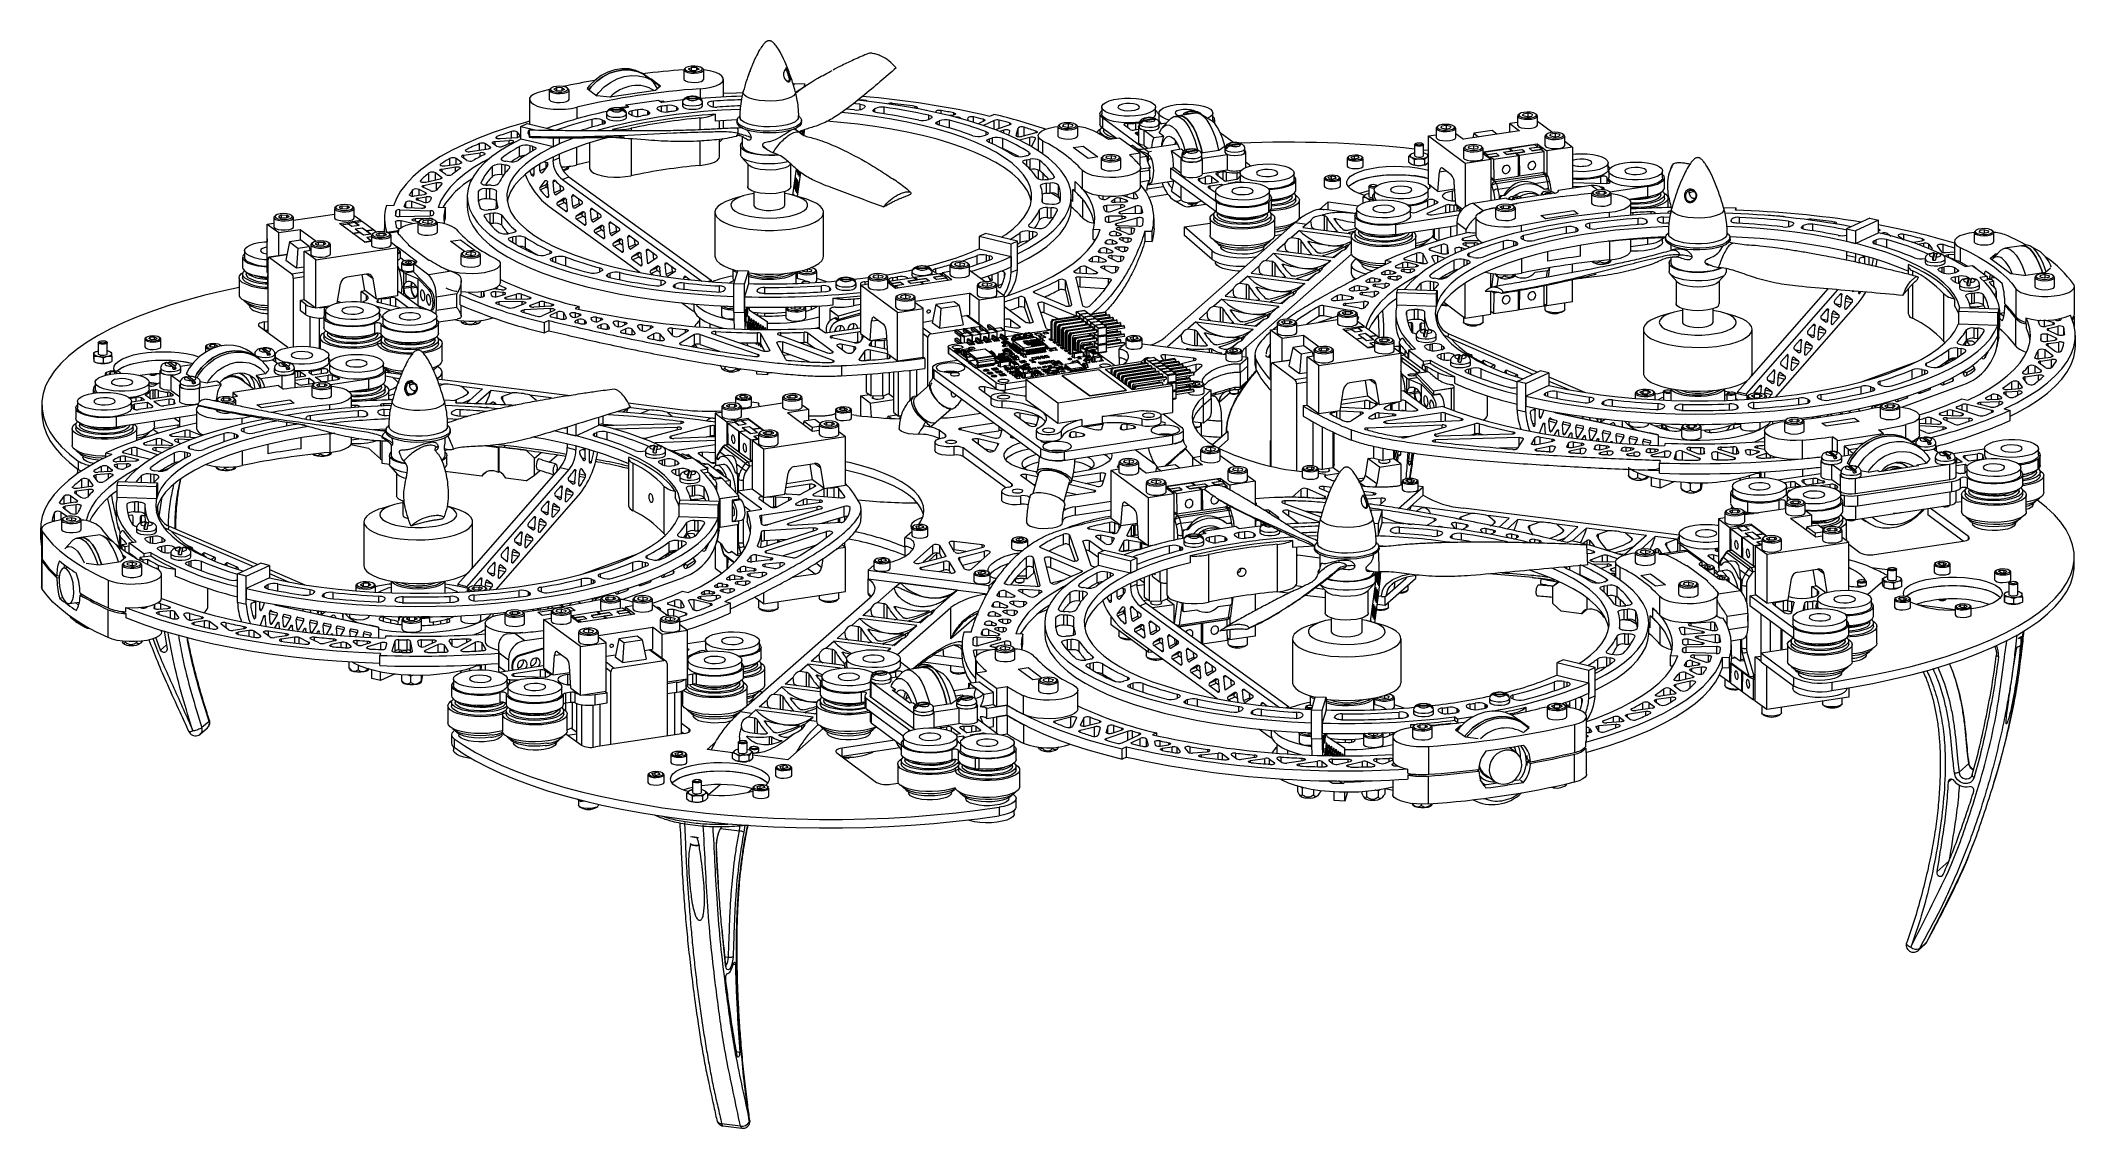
# Model space of a CAD drawing. Header units: millimetres. Extents: x 30 to 313, y 16 to 167.
import ezdxf

# ---------------------------------------------------------------- set-up
doc = ezdxf.new("R2010")
doc.units = ezdxf.units.MM

msp = doc.modelspace()

# ---------------------------------------------------------------- linework, layer by layer
at = {"color": 7, "linetype": 'Continuous', "lineweight": 15}
for p, q in [((114.61, 162.04), (114.37, 162.22)), ((115.67, 161.26), (114.61, 162.04)), ((116.45, 160.73), (115.08, 161.74)), ((115.08, 161.74), (115.22, 161.6)), ((119.7, 162.97), (119.7, 161.7)), ((119.93, 163.26), (119.79, 163.14)), ((120.34, 163.14), (120.77, 163.34)), ((120.34, 163.14), (120.64, 162.92)), ((120.64, 162.92), (121.38, 162.89)), ((121.5, 163.32), (120.77, 163.34)), ((120.77, 162.91), (120.77, 163.34)), ((121.81, 163.09), (121.38, 162.89)), ((121.5, 163.32), (121.81, 163.09)), ((121.5, 162.95), (121.5, 163.32)), ((122.36, 163.14), (122.22, 163.26)), ((122.45, 161.7), (122.45, 162.97)), ((125.2, 159.22), (125.2, 161.7)), ((98.23, 158.89), (98.23, 155.59)), ((101.01, 160.26), (99.92, 160)), ((100.98, 160.16), (100.98, 158.89)), ((101.21, 160.45), (101.07, 160.32)), ((101.62, 160.32), (102.04, 160.53)), ((101.62, 160.32), (101.93, 160.1)), ((101.93, 160.1), (102.67, 160.08)), ((102.78, 160.5), (102.04, 160.53)), ((102.04, 160.1), (102.04, 160.53)), ((103.09, 160.28), (102.67, 160.08)), ((102.78, 160.5), (103.09, 160.28)), ((102.78, 160.13), (102.78, 160.5)), ((103.64, 160.32), (103.5, 160.45)), ((103.73, 158.89), (103.73, 160.16)), ((106.31, 160.47), (106.24, 160.41)), ((106.24, 160.41), (107.61, 159.4)), ((109.41, 159.17), (107.61, 159.4)), ((115.77, 160.13), (109.41, 159.17)), ((111.61, 158.11), (116.17, 158.79)), ((116.45, 160.73), (115.77, 160.13)), ((116.17, 158.79), (116.61, 158.47)), ((116.84, 158.64), (116.45, 158.58)), ((116.84, 158.64), (117.01, 158.52)), ((119.5, 158.45), (119.5, 157.97)), ((119.62, 158.84), (119.71, 158.84)), ((121.65, 158.92), (120.11, 158.97)), ((120.15, 159.1), (121.69, 159.05)), ((122.05, 158.76), (122.22, 158.75)), ((122.24, 158.68), (122.24, 158.69)), ((122.3, 157.97), (122.3, 158.45)), ((135.01, 161.08), (134.93, 160.82)), ((135.01, 161.08), (136.51, 161.03)), ((136.51, 161.03), (136.37, 160.58)), ((136.51, 160.67), (136.51, 161.03)), ((108.92, 156.86), (108.92, 156.38)), ((109.04, 157.25), (109.13, 157.25)), ((111.07, 157.33), (109.53, 157.38)), ((109.57, 157.51), (111.11, 157.46)), ((111.37, 157.82), (110.62, 157.71)), ((112.05, 157.78), (111.09, 157.61)), ((111.54, 157.69), (111.37, 157.82)), ((111.47, 157.17), (111.64, 157.16)), ((111.49, 157.72), (111.61, 157.74)), ((112.05, 157.78), (111.61, 158.11)), ((111.61, 158.11), (111.61, 157.7)), ((111.67, 157.1), (111.67, 157.1)), ((111.71, 156.34), (111.72, 156.38)), ((111.72, 156.38), (111.72, 156.86)), ((114.87, 157.12), (114.66, 157.27)), ((116.24, 157.33), (116.03, 157.48)), ((122.29, 157.93), (122.3, 157.97)), ((124.03, 156.82), (124.03, 155.87)), ((124.65, 154.79), (124.65, 155.92)), ((125.2, 154.82), (125.2, 155.95)), ((127.1, 156), (127.07, 155.76)), ((127.48, 156.6), (127.28, 156.36)), ((135.86, 156.36), (135.65, 156.6)), ((136.07, 155.76), (136.03, 156.01)), ((144.66, 157.62), (144.83, 157.77)), ((146.06, 157.44), (146.24, 157.6)), ((153.71, 156.07), (154, 156.21)), ((154.83, 157.04), (154.74, 157.15)), ((154.93, 155.78), (155.22, 155.92)), ((157.2, 156.71), (156.61, 156.62)), ((158.22, 156.2), (158.2, 156.25)), ((159.29, 155.9), (159.2, 156.29)), ((161.46, 155.89), (160.62, 155.5)), ((162.84, 155.95), (161.34, 155.26)), ((162.22, 156.53), (162.81, 156.8)), ((177.55, 156.86), (177.55, 155.45)), ((177.8, 157.81), (177.8, 156.86)), ((184.27, 151.61), (177.91, 156.31)), ((177.91, 156.31), (177.91, 154.9)), ((183.44, 155.69), (183.14, 155.65)), ((183.63, 156), (185.04, 156.21)), ((185.2, 156.09), (183.79, 155.88)), ((185.3, 156.86), (185.3, 157.81)), ((185.76, 156.99), (185.76, 156.05)), ((187.31, 156.13), (186.27, 155)), ((188.51, 156.59), (187.99, 156.51)), ((190.86, 156.95), (188.51, 156.59)), ((189.62, 156.9), (191.04, 157.12)), ((191.2, 156.99), (190.92, 156.95)), ((192.94, 156.01), (191.61, 156.77)), ((193.26, 156.05), (193.26, 156.99)), ((193.51, 155.51), (193.51, 156.05)), ((235.64, 155.68), (234.57, 155.52)), ((235.64, 156.57), (235.64, 155.29)), ((235.87, 156.85), (235.73, 156.73)), ((236.34, 156.61), (236.41, 156.85)), ((236.94, 156.46), (236.34, 156.61)), ((237.08, 156.95), (236.41, 156.85)), ((236.41, 156.59), (236.41, 156.85)), ((236.94, 156.46), (237.61, 156.56)), ((237.68, 156.81), (237.08, 156.95)), ((237.08, 156.48), (237.08, 156.95)), ((237.68, 156.81), (237.61, 156.56)), ((238.3, 156.73), (238.16, 156.85)), ((238.39, 155.29), (238.39, 156.57)), ((238.39, 155.86), (240.51, 154.29)), ((93.65, 152.39), (93.09, 152.8)), ((93.44, 153.03), (95.42, 153.18)), ((94.15, 153.42), (96.54, 153.6)), ((96.91, 153.8), (96.56, 154.33)), ((97.03, 155.1), (97.91, 155.51)), ((97.03, 153.35), (97.03, 155.1)), ((97.03, 155.1), (99.21, 154.58)), ((99.27, 152.82), (97.04, 153.35)), ((97.91, 155.51), (101.93, 154.54)), ((98.05, 154.12), (98.09, 154.51)), ((101.5, 152.29), (99.27, 152.82)), ((101.5, 153.55), (101.5, 152.29)), ((102.37, 153.54), (102.37, 152.69)), ((106.57, 152.84), (106.57, 149.31)), ((109.79, 154.68), (109.79, 154.49)), ((124.65, 150.9), (124.65, 153.37)), ((127.41, 153.91), (127.03, 153.78)), ((127.82, 153.71), (127.82, 152.41)), ((127.82, 153.71), (127.82, 152.41)), ((127.82, 153.71), (127.82, 152.41)), ((135.32, 154.59), (135.32, 154.88)), ((135.32, 154.59), (135.32, 154.88)), ((135.32, 154.59), (135.32, 154.88)), ((136.23, 154.04), (135.78, 154.29)), ((136.1, 154.51), (136.14, 154.15)), ((136.18, 154.44), (136.18, 154.54)), ((136.28, 154.05), (136.28, 154.59)), ((161.25, 153.8), (161.64, 153.9)), ((162.2, 153.41), (162.59, 153.52)), ((165.03, 155.35), (163, 154.67)), ((164.18, 154.6), (163.65, 154.42)), ((164.03, 152.04), (164.03, 153.46)), ((164.88, 153.91), (165.04, 154.46)), ((165.88, 153.87), (166.16, 154.9)), ((167.79, 153.59), (166.35, 153.23)), ((168.63, 154.21), (166.67, 153.73)), ((168.14, 152.46), (168.58, 153.43)), ((168.96, 153.82), (168.96, 151.76)), ((171.71, 155.09), (171.71, 153.82)), ((171.94, 155.38), (171.8, 155.26)), ((172.41, 155.13), (172.48, 155.38)), ((173.01, 154.99), (172.41, 155.13)), ((173.16, 155.48), (172.48, 155.38)), ((172.48, 155.12), (172.48, 155.38)), ((173.01, 154.99), (173.68, 155.09)), ((173.76, 155.34), (173.16, 155.48)), ((173.16, 155.01), (173.16, 155.48)), ((173.76, 155.34), (173.68, 155.09)), ((174.37, 155.26), (174.23, 155.38)), ((174.46, 153.82), (174.46, 155.09)), ((177.55, 154.51), (177.55, 154.03)), ((179.86, 153.45), (177.91, 154.9)), ((178.05, 154.79), (178.05, 154.51)), ((180.27, 153.51), (178.8, 153.29)), ((183.14, 151.38), (180.27, 153.51)), ((181.71, 154.72), (180.93, 155.29)), ((182.37, 154.64), (182.91, 154.72)), ((182.91, 153.83), (182.53, 154.11)), ((182.78, 154.33), (182.91, 154.35)), ((182.91, 155.01), (182.91, 152.89)), ((183.01, 155.48), (183.01, 155.01)), ((183.68, 154.58), (185.03, 153.57)), ((183.68, 152.45), (183.68, 154.58)), ((185.03, 153.57), (186.4, 153.78)), ((186.8, 155.58), (185.81, 155.43)), ((185.81, 155.01), (185.81, 155.48)), ((186.4, 153.78), (185.81, 154.21)), ((194.26, 154.28), (196.16, 152.88)), ((194.79, 152.85), (194.79, 152.85)), ((194.79, 152.85), (194.79, 152.85)), ((223.22, 153.81), (224.29, 153.97)), ((223.22, 153.81), (228.36, 150.01)), ((223.22, 147.07), (223.22, 153.81)), ((224.29, 154.86), (224.29, 153.59)), ((224.52, 155.14), (224.38, 155.02)), ((224.99, 154.9), (225.06, 155.14)), ((225.59, 154.75), (224.99, 154.9)), ((225.74, 155.25), (225.06, 155.14)), ((225.06, 154.88), (225.06, 155.14)), ((225.59, 154.75), (226.26, 154.86)), ((226.34, 155.1), (225.74, 155.25)), ((225.74, 154.78), (225.74, 155.25)), ((226.34, 155.1), (226.26, 154.86)), ((226.95, 155.02), (226.81, 155.14)), ((227.04, 153.59), (227.04, 154.86)), ((227.04, 154.15), (228.11, 153.36)), ((235.9, 154.53), (228.11, 153.36)), ((229.53, 154.17), (229.4, 153.55)), ((232.09, 154.55), (229.53, 154.17)), ((229.53, 154.17), (230.2, 153.67)), ((232.75, 154.06), (232.09, 154.55)), ((234.57, 155.52), (235.9, 154.53)), ((234.57, 154.33), (234.57, 155.52)), ((239.44, 153.76), (239.44, 152.48)), ((239.67, 154.04), (239.53, 153.92)), ((240.14, 153.8), (240.22, 154.04)), ((240.74, 153.65), (240.14, 153.8)), ((240.89, 154.14), (240.22, 154.04)), ((240.22, 153.78), (240.22, 154.04)), ((240.74, 153.65), (241.42, 153.75)), ((241.49, 154), (240.89, 154.14)), ((240.89, 153.67), (240.89, 154.14)), ((241.49, 154), (241.42, 153.75)), ((242.1, 153.92), (241.96, 154.04)), ((242.19, 152.48), (242.19, 153.76)), ((242.19, 153.05), (243.26, 152.26)), ((88.74, 150.15), (88.05, 150.66)), ((89.51, 150.4), (88.83, 150.9)), ((89.08, 151.12), (91.35, 151.46)), ((89.99, 151.62), (92.52, 152)), ((92.77, 152.22), (92.12, 152.7)), ((95.39, 150.21), (94.93, 150.27)), ((96.86, 150.92), (96.86, 152.34)), ((97.08, 150.7), (97.05, 151)), ((98.7, 152.34), (98.3, 152.44)), ((100.26, 150.22), (100.71, 150.12)), ((100.55, 149.4), (100.55, 150.16)), ((101.5, 152.29), (102.37, 152.69)), ((101.5, 150.87), (101.5, 150.36)), ((101.5, 150.36), (102.37, 150.77)), ((102.37, 151.27), (102.37, 150.77)), ((106.57, 150.18), (104.8, 149.77)), ((127.57, 152.41), (127.57, 151.23)), ((127.73, 150.85), (128.69, 149.77)), ((166.78, 150.95), (167.23, 151.02)), ((167.39, 150.49), (167.85, 150.56)), ((169.19, 148.97), (169.19, 150.38)), ((173.84, 152.18), (175.21, 152.39)), ((175.9, 150.66), (173.84, 152.18)), ((175.21, 152.39), (177.26, 150.87)), ((177.26, 150.87), (175.9, 150.66)), ((177.71, 150.66), (177.71, 149.39)), ((177.94, 150.94), (177.8, 150.82)), ((178.41, 150.7), (178.48, 150.94)), ((179.01, 150.55), (178.41, 150.7)), ((179.16, 151.05), (178.48, 150.94)), ((178.48, 150.68), (178.48, 150.94)), ((179.01, 150.55), (179.68, 150.66)), ((179.76, 150.9), (179.16, 151.05)), ((179.16, 150.58), (179.16, 151.05)), ((179.76, 150.9), (179.68, 150.66)), ((180.37, 150.82), (180.23, 150.94)), ((180.46, 149.39), (180.46, 150.66)), ((183.14, 151.38), (181.67, 151.16)), ((182.05, 152.47), (181.74, 152.42)), ((182.07, 152.46), (182.05, 152.47)), ((183.07, 151.71), (182.07, 152.46)), ((184.08, 150.97), (183.07, 151.71)), ((183.14, 149.63), (183.14, 151.38)), ((184.1, 150.95), (183.14, 150.81)), ((188.33, 152.67), (183.28, 151.91)), ((183.68, 152.45), (184.22, 152.05)), ((184.1, 150.95), (184.08, 150.97)), ((184.1, 150.9), (184.1, 150.95)), ((184.27, 151.61), (184.72, 151.68)), ((184.27, 151.61), (184.27, 150.3)), ((188.86, 151.96), (187.5, 151.75)), ((187.5, 151.75), (188.85, 150.75)), ((188.82, 150.65), (188.82, 148.52)), ((189.23, 151.69), (188.86, 151.96)), ((188.92, 151.12), (188.92, 150.65)), ((189.34, 151.33), (189.05, 151.28)), ((189.53, 151.64), (190.94, 151.85)), ((191.11, 151.73), (189.7, 151.52)), ((194.1, 151.79), (191.64, 151.42)), ((191.72, 150.65), (191.72, 151.12)), ((195.28, 151.18), (191.82, 150.66)), ((191.82, 148.52), (191.82, 150.65)), ((194.92, 152.02), (194.92, 151.55)), ((195.34, 152.23), (195.05, 152.18)), ((195.28, 149.06), (195.28, 151.18)), ((195.53, 152.54), (196.94, 152.75)), ((197.11, 152.63), (195.69, 152.42)), ((197.72, 151.55), (197.72, 152.02)), ((197.82, 149.43), (197.82, 151.55)), ((198.37, 149.73), (197.82, 150.14)), ((211.92, 150.68), (211.92, 149.62)), ((212.11, 150.92), (211.99, 150.81)), ((212.49, 150.87), (212.95, 150.99)), ((212.59, 150.67), (212.49, 150.87)), ((212.59, 150.67), (213.14, 150.61)), ((213.5, 150.92), (212.95, 150.99)), ((212.95, 150.63), (212.95, 150.99)), ((213.6, 150.73), (213.14, 150.61)), ((213.6, 150.73), (213.5, 150.92)), ((213.5, 150.7), (213.5, 150.92)), ((214.1, 150.81), (213.98, 150.92)), ((214.17, 149.62), (214.17, 150.68)), ((220.48, 150.93), (220.86, 150.83)), ((220.48, 150.93), (220.48, 150.2)), ((220.48, 150.2), (220.86, 149.89)), ((220.92, 151.28), (220.83, 151.25)), ((220.94, 151.3), (220.92, 151.3)), ((221.24, 150.52), (221.96, 150.63)), ((221.24, 150.52), (221.24, 149.79)), ((221.3, 152.58), (221.3, 151.05)), ((221.46, 152.76), (221.34, 152.65)), ((222.51, 152.65), (222.39, 152.76)), ((222.55, 151.05), (222.55, 152.58)), ((223.22, 151.76), (222.55, 151.84)), ((222.68, 150.53), (222.68, 149.8)), ((223.22, 151.08), (222.99, 151.27)), ((223.22, 150.92), (223.02, 150.85)), ((223.22, 150.07), (223.02, 149.91)), ((228.09, 152.05), (228.09, 150.78)), ((228.32, 152.33), (228.18, 152.21)), ((228.36, 150.01), (231.92, 150.55)), ((228.36, 150.01), (228.36, 143.97)), ((228.8, 152.09), (228.87, 152.33)), ((229.4, 151.94), (228.8, 152.09)), ((229.54, 152.43), (228.87, 152.33)), ((228.87, 152.07), (228.87, 152.33)), ((229.4, 151.94), (230.07, 152.05)), ((230.14, 152.29), (229.54, 152.43)), ((229.54, 151.97), (229.54, 152.43)), ((230.14, 152.29), (230.07, 152.05)), ((230.76, 152.21), (230.62, 152.33)), ((230.84, 151.58), (238.37, 152.71)), ((230.84, 150.78), (230.84, 152.05)), ((230.84, 151.34), (231.92, 150.55)), ((230.92, 151.53), (234.4, 152.05)), ((230.92, 151.53), (231.38, 151.2)), ((230.93, 151.28), (230.92, 151.53)), ((231.27, 151.18), (232.63, 151.39)), ((231.27, 151.18), (231.73, 150.85)), ((231.27, 151.02), (231.27, 151.18)), ((231.38, 151.2), (232.63, 151.39)), ((231.73, 150.85), (233.09, 151.05)), ((231.73, 150.69), (231.73, 150.85)), ((233.09, 151.05), (231.83, 150.86)), ((232.28, 150.53), (231.83, 150.86)), ((231.83, 150.86), (231.84, 150.61)), ((231.92, 150.55), (231.92, 144.79)), ((235.76, 151.05), (232.28, 150.53)), ((232.28, 150.53), (232.34, 147.71)), ((233.09, 151.05), (232.63, 151.39)), ((233.65, 151.54), (236.2, 151.92)), ((233.65, 151.54), (234.85, 151.72)), ((234.1, 151.21), (233.65, 151.54)), ((234.1, 151.21), (236.66, 151.59)), ((235.3, 151.39), (234.1, 151.21)), ((234.4, 152.05), (234.85, 151.72)), ((234.5, 152.07), (237.97, 152.59)), ((234.5, 152.07), (234.95, 151.74)), ((234.5, 151.98), (234.5, 152.07)), ((234.95, 151.74), (236.2, 151.92)), ((235.76, 151.05), (235.3, 151.39)), ((236.66, 151.59), (235.4, 151.4)), ((235.85, 151.07), (235.4, 151.4)), ((235.4, 151.4), (235.4, 151.31)), ((235.76, 148.22), (235.76, 151.05)), ((239.33, 151.59), (235.85, 151.07)), ((235.85, 151.07), (235.91, 148.25)), ((236.66, 151.59), (236.2, 151.92)), ((237.22, 152.08), (238.58, 152.28)), ((237.22, 152.08), (238.42, 152.26)), ((237.67, 151.74), (237.22, 152.08)), ((237.67, 151.74), (239.03, 151.95)), ((238.87, 151.92), (237.67, 151.74)), ((237.97, 152.59), (238.42, 152.26)), ((238.37, 152.71), (239.71, 151.72)), ((238.37, 152.71), (238.37, 152.3)), ((238.58, 152.28), (239.03, 151.95)), ((239.33, 151.59), (238.87, 151.92)), ((239.03, 151.81), (239.03, 151.95)), ((239.33, 148.76), (239.33, 151.59)), ((243.26, 152.26), (239.71, 151.72)), ((239.71, 151.72), (239.71, 148.4)), ((243.26, 152.26), (243.26, 146.5)), ((248.21, 149.13), (248.21, 150.07)), ((83.54, 146.92), (85.29, 147.31)), ((83.82, 147.38), (85.82, 147.83)), ((86, 148.04), (85.16, 148.66)), ((86.57, 148.43), (85.82, 148.98)), ((86.07, 149.2), (87.94, 149.48)), ((86.51, 149.63), (88.49, 149.93)), ((93.09, 148.18), (93.09, 149.6)), ((94.86, 149.75), (94.4, 149.81)), ((94.4, 148.39), (94.4, 149.81)), ((94.63, 148.36), (94.4, 148.39)), ((98.86, 148.43), (98.86, 149.37)), ((100.36, 147.56), (99.66, 146.64)), ((99.68, 148.96), (99.68, 149.89)), ((100.72, 149.63), (100.04, 148.73)), ((100.73, 147.3), (100.54, 147.05)), ((100.92, 145.46), (100.72, 147.36)), ((101.68, 145.88), (101.51, 147.41)), ((102.83, 147.72), (103.7, 148.13)), ((102.83, 147.72), (122.2, 133.62)), ((103.63, 149.32), (103.71, 149.44)), ((103.65, 149.57), (103.65, 149.55)), ((103.7, 148.13), (123.48, 133.74)), ((128.57, 149.91), (128.57, 146.75)), ((134.45, 149.77), (134.56, 149.9)), ((134.57, 146.75), (134.57, 149.89)), ((135.32, 149.23), (134.82, 145.57)), ((135.28, 147.92), (135.15, 146.95)), ((135.3, 146.38), (135.32, 147.79)), ((135.39, 146.02), (135.41, 147.43)), ((135.45, 147.72), (135.56, 147.28)), ((135.46, 148.85), (135.58, 148.41)), ((135.49, 145.38), (135.96, 148.75)), ((135.62, 148.7), (135.62, 149.01)), ((135.71, 148.35), (135.72, 148.93)), ((135.74, 148.22), (135.83, 148.85)), ((168.96, 149.08), (168.96, 147.84)), ((169.9, 147.72), (170.39, 147.75)), ((170.14, 147.23), (170.63, 147.26)), ((170.14, 145.82), (170.14, 147.23)), ((170.63, 145.84), (170.63, 147.26)), ((174.13, 146.02), (174.13, 147.44)), ((175.11, 146.42), (175.11, 149.01)), ((183.21, 146.79), (183.21, 149.39)), ((184.6, 149.38), (183.21, 149.17)), ((184.51, 149), (183.21, 148.8)), ((184.51, 147.58), (183.21, 147.39)), ((184.21, 147), (187.79, 147.54)), ((184.51, 149), (184.48, 149.02)), ((184.51, 148.29), (184.51, 149)), ((184.51, 147.58), (184.51, 148.29)), ((184.51, 147.75), (184.6, 147.96)), ((184.6, 147.96), (184.51, 147.91)), ((187.35, 149.33), (187.81, 149.4)), ((193.71, 144.63), (187.35, 149.33)), ((187.35, 149.33), (187.35, 147.92)), ((193.71, 143.22), (187.35, 147.92)), ((187.81, 149.4), (188.82, 148.65)), ((191.25, 147.66), (191.82, 147.24)), ((195.28, 149.06), (191.82, 148.54)), ((192.48, 147.16), (194.06, 147.4)), ((193.11, 148.1), (194.06, 147.4)), ((193.72, 148.46), (194.97, 147.53)), ((194.7, 148.79), (193.97, 148.68)), ((194.97, 147.53), (196.55, 147.77)), ((195.39, 147.23), (196.33, 147.37)), ((195.39, 147.23), (195.43, 147.19)), ((197.04, 148.65), (197.04, 147.71)), ((197.82, 149.43), (197.82, 149.41)), ((204.54, 147.71), (204.54, 148.65)), ((204.79, 146.29), (204.79, 147.71)), ((208.74, 147.88), (208.74, 146.81)), ((208.93, 148.11), (208.81, 148.01)), ((209.31, 148.06), (209.77, 148.19)), ((209.4, 147.87), (209.31, 148.06)), ((209.4, 147.87), (209.96, 147.8)), ((210.32, 148.12), (209.77, 148.19)), ((209.77, 147.82), (209.77, 148.19)), ((210.41, 147.92), (209.96, 147.8)), ((210.41, 147.92), (210.32, 148.12)), ((210.32, 147.9), (210.32, 148.12)), ((210.91, 148.01), (210.8, 148.11)), ((210.99, 146.81), (210.99, 147.88)), ((221.24, 149.79), (221.96, 149.69)), ((222.91, 149.85), (222.93, 149.86)), ((224.56, 146.08), (224.77, 148.82)), ((226.41, 148.39), (225.17, 149.31)), ((227.02, 144.26), (226.81, 147.3)), ((232.34, 147.71), (231.92, 148.02)), ((231.92, 147.87), (231.94, 147.87)), ((231.94, 147.87), (232.09, 147.89)), ((231.94, 147.87), (232.52, 147.44)), ((232.34, 147.71), (235.76, 148.22)), ((232.52, 147.44), (239.4, 148.48)), ((239.56, 148.19), (232.68, 147.15)), ((232.68, 147.15), (232.89, 146.41)), ((235.91, 148.25), (235.76, 148.36)), ((235.91, 148.25), (239.33, 148.76)), ((237.99, 147.17), (239.77, 147.44)), ((239.7, 148.41), (239.24, 148.75)), ((239.77, 147.44), (239.56, 148.19)), ((240.1, 147.4), (239.88, 148.14)), ((247.95, 147.16), (243.26, 147.29)), ((248.05, 147.98), (248.05, 147.16)), ((248.3, 148.92), (248.3, 147.98)), ((255.8, 147.98), (255.8, 148.92)), ((256.05, 146.57), (256.05, 147.98)), ((256.93, 149.24), (256.88, 149.14)), ((83.64, 144.05), (81.87, 144.66)), ((82.24, 145.45), (83.59, 145.65)), ((83.49, 144.58), (82.6, 144.89)), ((82.76, 145.16), (83.88, 145.33)), ((83.8, 145.89), (82.88, 146.35)), ((84.4, 146.2), (83.4, 146.69)), ((89.57, 145.38), (89.57, 143.97)), ((91.12, 144.68), (91.13, 144.72)), ((91.13, 144.72), (91.13, 146.13)), ((92.73, 146.43), (92.23, 146.45)), ((92.23, 145.03), (92.23, 146.45)), ((92.73, 145.02), (92.23, 145.03)), ((92.88, 146.93), (92.38, 146.95)), ((92.73, 145.02), (92.73, 146.43)), ((93.57, 145.38), (93.57, 143.97)), ((99.66, 146.64), (100.54, 147.05)), ((99.69, 146.32), (100.57, 146.72)), ((101.68, 145.88), (102.55, 146.28)), ((102.93, 146.24), (102, 145.64)), ((103.05, 145.13), (102.12, 144.53)), ((102.12, 144.53), (102.99, 144.94)), ((102.16, 144.12), (103.04, 144.52)), ((102.55, 146.28), (102.48, 146.95)), ((102.51, 146.93), (102.89, 146.66)), ((103.26, 145.11), (102.99, 144.94)), ((103.45, 144.23), (103.04, 144.52)), ((103.52, 143.51), (103.38, 144.9)), ((104.27, 143.99), (104.12, 145.38)), ((104.27, 143.99), (105.15, 144.4)), ((104.4, 145.56), (105.48, 144.77)), ((105.53, 144.35), (104.59, 143.75)), ((105.15, 144.4), (105.07, 145.07)), ((127.97, 145.48), (126.5, 145.03)), ((129.42, 146.05), (129.42, 144.16)), ((133.72, 144.16), (133.72, 146.05)), ((134.96, 145.6), (134.95, 145.54)), ((135.14, 146.53), (135.26, 146.09)), ((136.64, 145.03), (135.16, 145.48)), ((135.42, 145.89), (135.56, 146.86)), ((169.57, 144.55), (169.57, 145.38)), ((170.14, 145.82), (170.63, 145.84)), ((170.41, 144.34), (170.91, 144.32)), ((171.79, 145.55), (171.79, 146.97)), ((173.57, 143.97), (173.57, 145.38)), ((173.78, 144.69), (173.57, 144.87)), ((173.78, 144.69), (173.78, 146.34)), ((175.11, 145.01), (175.11, 142.41)), ((178.51, 145.05), (179.01, 145.4)), ((179.03, 145.42), (179.01, 145.4)), ((179.2, 144.76), (179.64, 145.07)), ((180.98, 144.58), (179.71, 144.52)), ((181.25, 144.86), (180.43, 145.12)), ((180.62, 145.52), (180.66, 145.5)), ((181.99, 145.09), (180.66, 145.5)), ((184.1, 146.24), (183.79, 146.19)), ((184.1, 146.24), (184.1, 146.29)), ((186.41, 146.74), (184.12, 146.4)), ((187.01, 145.66), (184.34, 145.25)), ((188.82, 145.12), (187.5, 146.09)), ((187.79, 144.89), (189.12, 144.13)), ((188.82, 146.83), (188.82, 144.99)), ((189.75, 144.48), (189.71, 144.54)), ((189.72, 144.53), (189.75, 144.48)), ((189.74, 144.53), (189.79, 144.44)), ((189.75, 144.48), (189.77, 144.48)), ((190.4, 144.03), (192.23, 144.31)), ((190.89, 144.48), (190.92, 144.53)), ((192.64, 146.64), (193.42, 146.06)), ((192.89, 146.86), (194.47, 147.09)), ((193.62, 146.12), (193.62, 145.18)), ((193.71, 144.63), (193.71, 143.22)), ((194.47, 147.09), (194.63, 146.98)), ((194.47, 146.92), (194.47, 147.09)), ((201.04, 144.64), (201.03, 144.63)), ((201.03, 144.63), (201.03, 143.21)), ((201.04, 143.22), (201.04, 144.64)), ((201.12, 145.18), (201.12, 146.12)), ((201.39, 143.77), (201.39, 145.18)), ((204.29, 145.35), (204.29, 145.65)), ((204.79, 144.88), (204.79, 145.35)), ((205.29, 142.52), (205.29, 144.88)), ((209.29, 144.62), (208.1, 143.57)), ((209.29, 144.62), (213.49, 144.09)), ((209.29, 143.5), (209.29, 144.62)), ((214.14, 144.52), (214.14, 145.25)), ((214.57, 145.69), (214.53, 145.67)), ((215.05, 144.88), (214.59, 145.17)), ((214.94, 146.78), (214.94, 145.44)), ((215.09, 146.96), (214.98, 146.85)), ((215.45, 144.96), (215.05, 144.88)), ((215.05, 144.72), (215.05, 144.88)), ((215.45, 145.36), (215.45, 144.79)), ((215.7, 146.3), (215.7, 145.36)), ((216.12, 146.88), (216.03, 146.96)), ((221.55, 143.19), (224.45, 144.47)), ((223.2, 146.47), (223.16, 146.47)), ((223.2, 145.36), (223.2, 146.3)), ((224.56, 146.08), (223.22, 147.07)), ((223.41, 146.84), (223.41, 146.54)), ((224.56, 146.08), (226.87, 146.43)), ((226.5, 144.73), (226.59, 144.75)), ((226.59, 146.16), (226.89, 146.21)), ((226.59, 144.75), (226.59, 146.16)), ((226.59, 144.75), (226.99, 144.81)), ((234.07, 145.12), (229.46, 144.42)), ((230.86, 143.39), (229.46, 144.42)), ((232.28, 146.16), (232.07, 146.9)), ((232.89, 146.41), (234.68, 146.68)), ((233.14, 145.22), (233.2, 145.18)), ((233.2, 145.18), (233.2, 144.99)), ((233.34, 145.51), (233.78, 145.58)), ((233.34, 145.51), (233.42, 145.45)), ((233.87, 145.51), (233.42, 145.45)), ((233.78, 145.58), (233.87, 145.51)), ((234.36, 145.04), (234.36, 145.03)), ((234.52, 145.23), (234.43, 145.15)), ((234.54, 145.02), (234.57, 144.99)), ((234.87, 145.15), (235.13, 145.27)), ((234.87, 145.15), (235.05, 145.01)), ((235.24, 145.01), (235.05, 145.01)), ((235.13, 145.27), (235.57, 145.25)), ((235.13, 145.01), (235.13, 145.27)), ((240.72, 145.83), (235.25, 145.01)), ((241.88, 145.38), (235.5, 144.42)), ((235.5, 144.42), (235.55, 144.38)), ((235.76, 145.12), (235.57, 145.25)), ((235.57, 145.06), (235.57, 145.25)), ((235.65, 145.07), (235.76, 145.12)), ((236.2, 145.15), (236.11, 145.23)), ((238.6, 145.51), (238.47, 145.61)), ((238.92, 145.72), (238.92, 145.56)), ((239.08, 145.92), (238.98, 145.84)), ((239.13, 146.52), (239.01, 146.61)), ((239.01, 145.59), (239.03, 145.58)), ((239.1, 145.7), (239.28, 145.61)), ((239.28, 146.41), (239.71, 146.47)), ((239.8, 146.41), (239.35, 146.34)), ((239.43, 145.83), (239.69, 145.95)), ((239.43, 145.83), (239.61, 145.7)), ((239.8, 145.69), (239.61, 145.7)), ((239.69, 145.95), (240.13, 145.94)), ((239.69, 145.69), (239.69, 145.95)), ((239.71, 146.47), (239.8, 146.41)), ((239.94, 146.37), (239.86, 146.43)), ((240.02, 146.1), (240.02, 146.2)), ((240.32, 145.8), (240.13, 145.94)), ((240.13, 145.74), (240.13, 145.94)), ((240.21, 145.75), (240.32, 145.8)), ((240.76, 145.84), (240.67, 145.92)), ((245.87, 146.89), (241.26, 146.2)), ((241.26, 146.2), (241.26, 146.05)), ((241.88, 145.38), (241.93, 145.34)), ((244.88, 146.74), (243.26, 146.78)), ((245.89, 145.75), (245.89, 144.48)), ((246.12, 146.04), (245.98, 145.91)), ((246.53, 145.92), (246.96, 146.12)), ((246.53, 145.92), (246.83, 145.69)), ((247.57, 145.67), (246.83, 145.69)), ((246.96, 146.12), (247.7, 146.09)), ((246.96, 145.69), (246.96, 146.12)), ((247.21, 146.68), (247.14, 146.68)), ((247.72, 146.27), (247.36, 146.54)), ((247.57, 145.67), (248, 145.87)), ((248, 145.87), (247.7, 146.09)), ((247.7, 145.73), (247.7, 146.09)), ((248.55, 145.91), (248.41, 146.04)), ((253.69, 146.77), (248.48, 145.98)), ((248.64, 144.48), (248.64, 145.75)), ((253.69, 145.35), (251.13, 144.96)), ((251.39, 142.77), (251.39, 144.48)), ((253.69, 146.77), (253.69, 145.35)), ((255.55, 145.62), (255.55, 145.92)), ((256.05, 145.15), (256.05, 145.62)), ((256.55, 143.83), (256.55, 145.15)), ((61.77, 141.54), (62.68, 141.68)), ((61.77, 141.54), (63.38, 140.35)), ((61.77, 134.8), (61.77, 141.54)), ((62.68, 142.44), (62.68, 141.17)), ((62.91, 142.73), (62.77, 142.6)), ((63.75, 142.81), (63.32, 142.61)), ((63.32, 142.61), (63.63, 142.38)), ((64.36, 142.36), (63.63, 142.38)), ((63.75, 142.81), (64.49, 142.78)), ((63.75, 142.38), (63.75, 142.81)), ((64.79, 142.56), (64.36, 142.36)), ((64.79, 142.56), (64.49, 142.78)), ((64.49, 142.42), (64.49, 142.78)), ((65.34, 142.6), (65.2, 142.73)), ((65.43, 142.09), (71.11, 142.94)), ((65.43, 141.17), (65.43, 142.44)), ((71.11, 143.71), (71.11, 142.44)), ((71.34, 144), (71.2, 143.87)), ((72.18, 144.08), (71.75, 143.88)), ((71.75, 143.88), (72.06, 143.65)), ((71.81, 141.62), (74.77, 142.07)), ((75.33, 139.02), (71.81, 141.62)), ((72.05, 141.44), (72.99, 141.58)), ((72.79, 143.63), (72.06, 143.65)), ((72.18, 144.08), (72.92, 144.05)), ((72.18, 143.65), (72.18, 144.08)), ((73.22, 143.83), (72.79, 143.63)), ((73.22, 143.83), (72.92, 144.05)), ((72.92, 143.69), (72.92, 144.05)), ((72.92, 141.64), (73.92, 141.79)), ((72.92, 141.57), (72.92, 141.64)), ((73.53, 141.18), (72.92, 141.64)), ((73.53, 141.18), (72.99, 141.58)), ((73.77, 143.87), (73.63, 144)), ((73.86, 142.44), (73.86, 143.71)), ((73.86, 142.74), (74.77, 142.07)), ((74.54, 141.33), (73.92, 141.79)), ((75, 141.88), (74, 141.73)), ((74, 141.73), (74.54, 141.33)), ((74.77, 142.07), (74.77, 141.85)), ((75, 141.88), (76.57, 140.73)), ((78.07, 142.32), (78.07, 140.91)), ((79.33, 144.07), (78.33, 144.1)), ((80.11, 142.59), (84.37, 142.67)), ((80.21, 143.53), (84.45, 143.39)), ((81.95, 141.62), (80.38, 142.01)), ((81.27, 143.83), (83.23, 143.77)), ((82.74, 141.84), (82.11, 142)), ((82.37, 142.3), (84.29, 142.34)), ((82.68, 141.71), (82.68, 140.44)), ((82.91, 142), (82.77, 141.87)), ((83.38, 141.75), (83.45, 142)), ((83.98, 141.61), (83.38, 141.75)), ((84.13, 142.1), (83.45, 142)), ((83.45, 141.73), (83.45, 142)), ((83.98, 141.61), (84.65, 141.71)), ((84.73, 141.95), (84.13, 142.1)), ((84.13, 141.63), (84.13, 142.1)), ((84.73, 141.95), (84.65, 141.71)), ((85.34, 141.87), (85.2, 142)), ((85.43, 140.44), (85.43, 141.71)), ((86.54, 143.82), (85.55, 143.86)), ((86.37, 141.61), (86.54, 142.41)), ((86.54, 142.41), (86.54, 143.82)), ((93, 143.54), (92.5, 143.51)), ((92.69, 141.6), (92.74, 141.6)), ((93.24, 143.04), (92.74, 143.02)), ((92.74, 141.6), (92.74, 143.02)), ((93.24, 141.63), (92.74, 141.6)), ((93.24, 141.63), (93.24, 143.04)), ((94.38, 141.37), (94.38, 142.78)), ((113.56, 134.8), (100.98, 143.95)), ((103.24, 143.33), (102.16, 144.12)), ((105.64, 143.25), (104.71, 142.65)), ((104.71, 142.65), (105.59, 143.05)), ((104.76, 142.23), (105.63, 142.64)), ((105.84, 141.44), (104.76, 142.23)), ((105.85, 143.22), (105.59, 143.05)), ((106.04, 142.34), (105.63, 142.64)), ((106.12, 141.62), (105.97, 143.01)), ((106.86, 142.1), (106.71, 143.49)), ((106.86, 142.1), (107.74, 142.51)), ((106.99, 143.67), (108.08, 142.88)), ((108.12, 142.47), (107.19, 141.87)), ((107.74, 142.51), (107.67, 143.18)), ((109.45, 140.22), (109.31, 141.6)), ((109.59, 141.78), (110.67, 141)), ((124.02, 143.17), (124.02, 137.09)), ((133.64, 143.97), (133.72, 144.16)), ((139.12, 137.09), (139.12, 143.17)), ((169.17, 142.14), (169.17, 143.56)), ((170.26, 143.84), (170.76, 143.82)), ((170.26, 142.42), (170.26, 143.84)), ((170.26, 142.42), (170.76, 142.41)), ((170.76, 142.41), (170.76, 143.82)), ((178.32, 141.94), (178.32, 142.32)), ((180.45, 144.22), (178.49, 144.14)), ((180.62, 142.64), (178.8, 142.62)), ((179.07, 143.3), (180.88, 143.94)), ((179.12, 141.84), (180.95, 142.34)), ((179.87, 141.62), (182.75, 142.4)), ((180.32, 143.25), (182.48, 144.02)), ((183.02, 143), (180.7, 142.97)), ((185.07, 140.91), (185.07, 142.32)), ((189.32, 141.15), (192.87, 141.68)), ((189.88, 143.96), (190.4, 144.03)), ((192.87, 142.35), (192.87, 140)), ((193.37, 142.82), (193.37, 142.35)), ((193.87, 143.11), (193.87, 142.82)), ((200.87, 142.82), (200.87, 143.11)), ((201.04, 143.22), (201.03, 143.21)), ((201.37, 142.35), (201.37, 142.82)), ((201.87, 140), (201.87, 142.35)), ((204.69, 141.74), (204.68, 141.73)), ((204.69, 141.74), (206.33, 141.53)), ((206.33, 141.53), (205.78, 141.05)), ((206.88, 141.97), (206.33, 141.53)), ((207, 141.16), (206.88, 141.97)), ((208.47, 142.78), (208.76, 142.72)), ((213.11, 143.01), (208.75, 143.56)), ((213, 142.71), (213, 141.29)), ((213.25, 143.65), (213.25, 142.71)), ((218.65, 141.49), (227.42, 142.81)), ((218.65, 141.49), (218.65, 140.08)), ((220.75, 142.71), (220.75, 143.65)), ((223.12, 143.06), (225.64, 144.17)), ((227.42, 143.36), (223.73, 142.8)), ((227.93, 143.59), (227.02, 144.26)), ((228.48, 140.76), (227.18, 141.73)), ((227.18, 141.73), (227.18, 139.95)), ((229.83, 142.48), (229.83, 139.89)), ((230.86, 143.39), (230.29, 142.96)), ((232.58, 143.75), (232.58, 142.48)), ((232.81, 144.04), (232.67, 143.91)), ((233.22, 143.92), (233.65, 144.12)), ((233.22, 143.92), (233.53, 143.69)), ((234.26, 143.67), (233.53, 143.69)), ((233.65, 144.12), (234.39, 144.09)), ((233.65, 143.69), (233.65, 144.12)), ((234.26, 143.67), (234.69, 143.87)), ((234.69, 143.87), (234.39, 144.09)), ((234.39, 143.73), (234.39, 144.09)), ((235.24, 143.91), (235.1, 144.04)), ((235.33, 142.48), (235.33, 143.75)), ((238.88, 142.73), (243.44, 143.42)), ((239.5, 142.28), (238.88, 142.73)), ((244.06, 142.96), (239.5, 142.28)), ((243.44, 143.42), (244.06, 142.96)), ((253.67, 141.89), (253.59, 142.05)), ((254.64, 142.97), (254.68, 142.99)), ((255.15, 141.97), (255.07, 142.13)), ((255.94, 142.52), (256.8, 142.55)), ((256.25, 141.69), (256.67, 141.71)), ((256.51, 143.14), (256.57, 143.05)), ((264.28, 143.84), (266.02, 143.79)), ((265.32, 142.01), (265.37, 142.18)), ((265.93, 143.46), (266.02, 143.79)), ((266.02, 143.46), (266.02, 143.79)), ((270.62, 142.72), (270.49, 142.73)), ((273.77, 141.35), (273.95, 141.5)), ((284.6, 142.37), (281.39, 140.88)), ((285.82, 142.08), (282.61, 140.59)), ((284.6, 142.37), (285.82, 142.08)), ((285.82, 140.33), (285.82, 142.08)), ((61.77, 139.48), (61.77, 139.4)), ((61.77, 139.44), (61.77, 139.09)), ((63.38, 140.35), (66.34, 140.8)), ((63.38, 137.14), (63.38, 140.35)), ((64.87, 139.06), (64.34, 136.53)), ((66.42, 139.29), (64.87, 139.06)), ((64.87, 139.06), (66.02, 138.21)), ((66.34, 140.8), (68.57, 139.15)), ((66.34, 140.8), (66.34, 139.28)), ((67.57, 138.44), (66.42, 139.29)), ((67.8, 138.66), (67.8, 137.39)), ((68.03, 138.95), (67.89, 138.82)), ((68.88, 139.03), (68.44, 138.83)), ((68.44, 138.83), (68.75, 138.6)), ((68.88, 139.03), (69.61, 139)), ((68.88, 138.6), (68.88, 139.03)), ((69.91, 138.78), (69.48, 138.58)), ((69.91, 138.78), (69.61, 139)), ((69.61, 138.64), (69.61, 139)), ((70.47, 138.82), (70.33, 138.95)), ((70.55, 137.39), (70.55, 138.66)), ((74.54, 141.33), (73.53, 141.18)), ((73.62, 140.28), (74.56, 140.42)), ((73.67, 140.25), (74.6, 140.39)), ((75, 140.99), (73.99, 140.84)), ((74.56, 140.42), (73.99, 140.84)), ((75.15, 139.99), (73.99, 140.84)), ((74.56, 140.39), (74.56, 140.42)), ((75.15, 139.99), (74.6, 140.39)), ((75, 140.99), (75.56, 140.58)), ((76.15, 140.14), (75, 140.99)), ((76.15, 140.14), (75.15, 139.99)), ((75.23, 139.09), (76.17, 139.23)), ((75.33, 139.02), (76.24, 139.16)), ((76.57, 140.73), (75.56, 140.58)), ((76.61, 140.69), (75.61, 140.54)), ((75.61, 140.54), (76.15, 140.14)), ((76.24, 139.75), (75.61, 139.65)), ((76.17, 139.23), (75.61, 139.65)), ((76.22, 139.2), (75.61, 139.65)), ((76.17, 139.15), (76.17, 139.23)), ((76.22, 139.16), (76.22, 139.2)), ((76.22, 139.2), (76.24, 139.2)), ((76.24, 139.93), (76.24, 138.66)), ((76.46, 140.21), (76.32, 140.09)), ((76.57, 140.73), (76.57, 140.69)), ((76.61, 140.69), (76.98, 140.42)), ((77.31, 140.29), (76.87, 140.09)), ((76.87, 140.09), (77.18, 139.87)), ((77.91, 139.85), (77.18, 139.87)), ((77.31, 140.29), (78.04, 140.27)), ((77.31, 139.87), (77.31, 140.29)), ((78.35, 140.05), (77.91, 139.85)), ((78.35, 140.05), (78.04, 140.27)), ((78.04, 139.9), (78.04, 140.27)), ((79.96, 140.62), (78.4, 140.38)), ((78.9, 140.09), (78.76, 140.21)), ((78.99, 138.66), (78.99, 139.93)), ((79.89, 138.29), (78.99, 138.96)), ((80.06, 140.63), (79.93, 140.44)), ((81.36, 138.64), (81.46, 138.66)), ((81.36, 138.64), (84.24, 136.52)), ((87.24, 139.16), (88.61, 139.37)), ((89.2, 137.71), (87.24, 139.16)), ((88.61, 139.37), (90.66, 137.85)), ((95.74, 140.27), (95.29, 140.2)), ((96.36, 139.82), (95.9, 139.75)), ((97.66, 138.25), (97.66, 139.66)), ((108.24, 141.36), (107.3, 140.76)), ((107.3, 140.76), (108.18, 141.16)), ((107.35, 140.34), (108.22, 140.75)), ((108.43, 139.56), (107.35, 140.34)), ((108.44, 141.33), (108.18, 141.16)), ((108.63, 140.45), (108.22, 140.75)), ((108.71, 139.74), (108.56, 141.12)), ((109.45, 140.22), (110.33, 140.62)), ((110.71, 140.58), (109.78, 139.98)), ((110.83, 139.47), (109.9, 138.87)), ((109.9, 138.87), (110.77, 139.28)), ((109.94, 138.46), (110.82, 138.86)), ((110.33, 140.62), (110.26, 141.29)), ((111.04, 139.45), (110.77, 139.28)), ((111.22, 138.57), (110.82, 138.86)), ((111.3, 137.85), (111.15, 139.24)), ((112.05, 138.33), (111.9, 139.71)), ((112.05, 138.33), (112.92, 138.74)), ((112.18, 139.89), (113.26, 139.11)), ((113.3, 138.69), (112.37, 138.09)), ((112.92, 138.74), (112.85, 139.41)), ((161.64, 140.23), (160.76, 139.82)), ((165.23, 138.75), (160.76, 139.82)), ((160.76, 139.82), (160.76, 138.08)), ((166.1, 139.16), (161.64, 140.23)), ((166.1, 139.16), (165.23, 138.75)), ((165.23, 134.79), (165.23, 138.75)), ((166.1, 135.19), (166.1, 139.16)), ((166.47, 138.96), (166.47, 140.37)), ((167.74, 140.55), (168.21, 140.49)), ((168.27, 141.02), (168.74, 140.96)), ((176.59, 140.81), (177.59, 140.78)), ((176.59, 139.4), (176.59, 140.81)), ((176.59, 139.4), (176.97, 139.39)), ((178.69, 138.79), (179.38, 138.76)), ((179.85, 139.02), (179.3, 139.28)), ((179.31, 139.95), (179.97, 139.92)), ((180.41, 140.19), (179.84, 140.43)), ((181.32, 140.21), (179.93, 140.79)), ((180.14, 141.32), (182.94, 141.23)), ((180.93, 139.1), (180.33, 139.38)), ((180.37, 141.06), (181.93, 141.01)), ((180.8, 139.64), (181.48, 139.61)), ((183.81, 140.57), (184.8, 140.54)), ((183.81, 140.57), (183.81, 139.16)), ((183.81, 139.16), (184.8, 139.13)), ((184.8, 139.13), (184.8, 140.54)), ((204.34, 141.43), (186.62, 125.8)), ((193.18, 137.81), (189.32, 141.15)), ((189.32, 139.97), (189.32, 141.15)), ((193.18, 136.63), (189.32, 139.97)), ((203.28, 138.85), (202.17, 137.87)), ((203.39, 137.98), (203.28, 138.85)), ((203.79, 140.95), (203.79, 140.98)), ((204.24, 141.37), (204.2, 141.31)), ((205.32, 140.65), (204.21, 139.67)), ((204.21, 139.67), (205.15, 139.54)), ((205.32, 140.65), (212.5, 139.74)), ((205.78, 141.05), (212.6, 140.19)), ((212.05, 138.67), (212.16, 138.67)), ((212.5, 138.97), (212.16, 138.67)), ((212.5, 139.88), (212.5, 137.52)), ((213, 140.35), (213, 139.88)), ((213.5, 140.65), (213.5, 140.35)), ((218.65, 140.08), (227.18, 141.36)), ((220.5, 140.35), (220.5, 140.36)), ((221, 139.88), (221, 140.35)), ((221.5, 138.19), (221.5, 139.88)), ((224.54, 139.2), (223.77, 139.76)), ((223.83, 139.83), (224.06, 139.87)), ((223.95, 140.17), (223.95, 140.87)), ((223.99, 139.6), (224.01, 139.86)), ((224.06, 139.56), (224.06, 140.89)), ((224.72, 139.25), (224.72, 140.99)), ((226.33, 139.72), (226.33, 141.23)), ((228.14, 138.64), (228.98, 138.32)), ((228.4, 139.25), (230.22, 139.27)), ((228.5, 138.92), (229.62, 138.93)), ((230.11, 138.71), (230.12, 138.72)), ((230.27, 139.27), (230.22, 139.27)), ((235.44, 139.01), (235.13, 139.14)), ((236.6, 139.32), (236.29, 139.45)), ((243.99, 140.85), (243.78, 141)), ((245.35, 141.05), (245.15, 141.21)), ((248.39, 139.15), (248.24, 139.14)), ((248.39, 139.15), (248.98, 139.22)), ((248.39, 139.15), (248.39, 136.56)), ((251.39, 137.88), (251.39, 139.4)), ((251.39, 138.4), (253.69, 138.75)), ((255.8, 139.02), (255.8, 139.5)), ((256.22, 139.73), (256.19, 139.49)), ((256.6, 140.33), (256.39, 140.09)), ((264.98, 140.09), (264.77, 140.33)), ((265.58, 138.87), (264.93, 139.02)), ((265.18, 139.49), (265.15, 139.73)), ((275.18, 141.17), (275.35, 141.33)), ((281.39, 140.88), (282.61, 140.59)), ((281.39, 140.88), (281.39, 139.14)), ((281.39, 139.14), (282.61, 138.84)), ((282.61, 140.59), (282.61, 138.84)), ((282.61, 138.84), (284.21, 139.59)), ((284.21, 139.59), (285.82, 140.33)), ((285.21, 139.19), (285.5, 139.33)), ((286.13, 140.25), (286.42, 140.3)), ((287.09, 140.21), (287.54, 139.88)), ((288.6, 139.91), (289.36, 139.34)), ((290.45, 138.99), (291.84, 139.2)), ((291.19, 138.74), (292.11, 138.87)), ((292.81, 138.76), (293.26, 138.1)), ((296.37, 139.09), (296.37, 136.6)), ((299.12, 140.36), (299.12, 139.09)), ((299.35, 140.64), (299.21, 140.52)), ((299.89, 140.64), (299.82, 140.4)), ((300.43, 140.25), (299.82, 140.4)), ((300.56, 140.75), (299.89, 140.64)), ((299.89, 140.38), (299.89, 140.64)), ((301.1, 140.36), (300.43, 140.25)), ((300.56, 140.75), (301.16, 140.6)), ((300.56, 140.27), (300.56, 140.75)), ((301.1, 140.36), (301.16, 140.6)), ((301.78, 140.52), (301.64, 140.64)), ((301.86, 139.05), (301.87, 139.09)), ((301.87, 139.09), (301.87, 140.36)), ((58.34, 136.91), (58.34, 135.5)), ((58.59, 137.86), (58.59, 136.91)), ((61.87, 126.38), (61.87, 136.59)), ((64.51, 137.31), (62, 136.93)), ((62.07, 136.91), (65.18, 134.62)), ((64.34, 136.53), (65.82, 135.44)), ((66.02, 138.21), (65.82, 135.44)), ((66.02, 138.21), (67.57, 138.44)), ((66.9, 137.76), (67.8, 137.89)), ((68.5, 136.57), (66.9, 137.76)), ((66.9, 131.02), (66.9, 137.76)), ((67.57, 138.44), (67.68, 137.88)), ((68.5, 136.57), (79.89, 138.29)), ((68.5, 129.83), (68.5, 136.57)), ((69.48, 138.58), (68.75, 138.6)), ((79.89, 138.29), (79.89, 131.54)), ((80, 138.26), (82.47, 136.43)), ((80.22, 137.76), (80.13, 137.84)), ((80.28, 136.8), (80.28, 137.64)), ((80.28, 136.87), (80.86, 136.44)), ((80.44, 136.13), (80.44, 135.28)), ((80.59, 136.32), (80.5, 136.24)), ((80.98, 136.16), (81.02, 136.31)), ((81.34, 136.07), (80.98, 136.16)), ((81.43, 136.37), (81.02, 136.31)), ((81.02, 136.15), (81.02, 136.31)), ((81.34, 136.07), (81.75, 136.13)), ((81.79, 136.28), (81.43, 136.37)), ((81.43, 136.08), (81.43, 136.37)), ((81.79, 136.28), (81.75, 136.13)), ((82.14, 134.84), (82.14, 136.04)), ((82.14, 136.04), (84.22, 134.5)), ((82.27, 136.24), (82.18, 136.32)), ((82.34, 136.1), (82.34, 136.13)), ((84.24, 136.52), (84.34, 136.53)), ((88.68, 137.28), (88.68, 136)), ((88.91, 137.56), (88.77, 137.44)), ((89.38, 137.32), (89.45, 137.56)), ((89.98, 137.17), (89.38, 137.32)), ((90.13, 137.66), (89.45, 137.56)), ((89.45, 137.3), (89.45, 137.56)), ((89.98, 137.17), (90.65, 137.27)), ((90.73, 137.52), (90.13, 137.66)), ((90.13, 137.19), (90.13, 137.66)), ((90.66, 137.85), (90.4, 137.81)), ((90.73, 137.52), (90.65, 137.27)), ((91.34, 137.44), (91.2, 137.56)), ((91.43, 136), (91.43, 137.28)), ((94.18, 133.41), (94.18, 136)), ((100.93, 137.36), (100.54, 137.25)), ((101.88, 136.97), (101.49, 136.86)), ((111.02, 137.67), (109.94, 138.46)), ((113.42, 137.58), (112.49, 136.99)), ((112.49, 136.99), (113.36, 137.39)), ((112.53, 136.57), (113.41, 136.98)), ((113.61, 135.78), (112.53, 136.57)), ((113.63, 137.56), (113.36, 137.39)), ((113.82, 136.68), (113.41, 136.98)), ((113.89, 135.96), (113.75, 137.35)), ((114.68, 136.03), (114.49, 137.83)), ((115.9, 136.81), (114.68, 136.03)), ((114.77, 138.01), (115.85, 137.22)), ((115.54, 136.58), (115.44, 137.52)), ((117.23, 134.56), (117.09, 135.94)), ((117.37, 136.12), (118.45, 135.33)), ((156.9, 136.09), (156.76, 135.97)), ((157.38, 135.85), (157.45, 136.09)), ((157.38, 135.85), (157.97, 135.7)), ((158.12, 136.19), (157.45, 136.09)), ((157.45, 135.83), (157.45, 136.09)), ((158.12, 136.19), (158.72, 136.05)), ((158.12, 135.72), (158.12, 136.19)), ((158.72, 136.05), (158.65, 135.8)), ((159.33, 135.97), (159.19, 136.09)), ((160.76, 138.08), (162.99, 137.54)), ((161.8, 137.21), (162.21, 137.11)), ((162.99, 137.54), (165.22, 137.01)), ((165.22, 137.01), (165.22, 135.59)), ((176.45, 136.33), (177.86, 136.25)), ((178.36, 136.51), (177.38, 136.97)), ((177.74, 137.57), (178.8, 137.51)), ((179.28, 137.77), (178.5, 138.15)), ((179.78, 136.41), (178.77, 136.89)), ((179.25, 137.15), (180.47, 137.09)), ((180.42, 137.81), (179.76, 138.13)), ((180.23, 138.39), (181.01, 138.36)), ((193.18, 136.63), (193.18, 137.81)), ((193.62, 136.34), (193.62, 136.22)), ((194.37, 138.45), (194.37, 138.35)), ((212.53, 137.35), (197.84, 124.39)), ((200.37, 138.35), (200.37, 138.45)), ((201.71, 137.47), (200.61, 136.49)), ((200.61, 136.49), (201.54, 136.36)), ((201.71, 137.47), (209.66, 136.46)), ((202.17, 137.87), (210.12, 136.87)), ((209.66, 136.46), (208.56, 135.49)), ((211.23, 137.84), (210.12, 136.87)), ((211.23, 137.84), (210.29, 137.12)), ((212.51, 135.87), (212.51, 134.69)), ((212.8, 136.4), (213.14, 136.7)), ((214, 135.98), (214, 135.87)), ((218.07, 136.27), (217.25, 136.46)), ((217.25, 135.88), (217.25, 136.46)), ((222.31, 136.02), (220.02, 136.57)), ((221.61, 135.88), (220.35, 136.18)), ((222.45, 138.52), (222.45, 138.63)), ((223.09, 136.18), (222.49, 137.41)), ((223.47, 137.91), (225.16, 137.38)), ((224.1, 136.19), (223.72, 136.96)), ((224.56, 137.11), (225.57, 136.8)), ((226.01, 137.51), (225.9, 138.56)), ((226.79, 135.09), (226.79, 136.5)), ((227.01, 137.48), (226.95, 138.14)), ((227.82, 138.26), (228.37, 138.05)), ((228.62, 136.49), (228.21, 136.59)), ((228.98, 138.32), (229.02, 138.31)), ((229.49, 136.9), (229.09, 137)), ((239.83, 136.37), (239.83, 137.68)), ((243.26, 134.79), (243.26, 135.96)), ((244.39, 137.06), (244.39, 138.59)), ((247.11, 136.43), (247.11, 136.34)), ((248.54, 136.33), (248.62, 136.45)), ((248.55, 136.57), (248.55, 136.56)), ((256.69, 136.14), (256.69, 134.96)), ((256.94, 138.61), (256.94, 138)), ((256.94, 138.61), (256.94, 138)), ((256.94, 138.61), (256.94, 138)), ((256.94, 136.94), (256.94, 136.14)), ((256.94, 136.91), (256.94, 136.14)), ((256.94, 136.91), (256.94, 136.14)), ((262.4, 135.81), (262.44, 135.84)), ((281.39, 137.72), (281.39, 137.21)), ((281.39, 137.21), (282.61, 136.92)), ((282.61, 137.43), (282.61, 136.92)), ((283.77, 137.03), (283.17, 136.75)), ((283.17, 136.26), (283.25, 136.12)), ((283.92, 135.98), (283.92, 136.86)), ((284.5, 135.85), (284.5, 136.92)), ((292.29, 136.67), (292.29, 136.19)), ((293.62, 137.39), (293.36, 136.52)), ((293.41, 136.98), (293.57, 137.5)), ((293.96, 137.48), (293.81, 136.97)), ((293.99, 138.52), (294.53, 137.73)), ((295.09, 136.19), (295.09, 136.67)), ((295.13, 137.6), (296.37, 137.69)), ((295.55, 137.29), (296.37, 137.35)), ((301.34, 136.74), (302.02, 137.34)), ((304.21, 134.61), (301.34, 136.74)), ((302.7, 137.79), (301.65, 136.67)), ((302.31, 137.38), (302.02, 137.34)), ((305.72, 138.53), (303.37, 138.18)), ((306.24, 138.61), (305.72, 138.53)), ((308.33, 137.67), (307, 138.44)), ((57.84, 134.08), (57.84, 131.73)), ((58.34, 134.56), (58.34, 134.08)), ((58.84, 134.85), (58.84, 134.56)), ((61.77, 134.8), (61.87, 134.73)), ((61.81, 134.43), (61.81, 133.01)), ((65.38, 133.99), (65.38, 124.48)), ((65.82, 135.44), (66.9, 135.6)), ((71.5, 130.55), (71.93, 133.24)), ((75.57, 134.57), (72.83, 134.16)), ((75.33, 132.28), (74.96, 134.48)), ((76.93, 131.1), (76.47, 133.92)), ((80.73, 134.81), (80.06, 135.3)), ((80.73, 132.78), (80.73, 134.81)), ((80.85, 134.74), (82.14, 134.93)), ((81.01, 134.66), (82.76, 133.92)), ((81.01, 134.66), (81.01, 133.41)), ((82.14, 134.84), (84.42, 132.47)), ((84.2, 132.43), (82.76, 133.92)), ((82.76, 130.23), (82.76, 133.92)), ((87.33, 134.97), (84.22, 134.5)), ((87.33, 134.97), (88.17, 134.63)), ((88.72, 131.89), (88.72, 133.63)), ((108.21, 134.99), (107.92, 134.85)), ((109.43, 134.69), (109.13, 134.56)), ((116.01, 135.7), (115.08, 135.1)), ((115.08, 135.1), (115.96, 135.5)), ((115.13, 134.68), (116, 135.09)), ((115.41, 134.47), (115.13, 134.68)), ((116.22, 135.67), (115.96, 135.5)), ((116.41, 134.79), (116, 135.09)), ((116.46, 134.31), (116.34, 135.46)), ((117.08, 133.33), (116.9, 133.17)), ((117.23, 134.56), (118.11, 134.96)), ((118.49, 134.92), (117.56, 134.32)), ((118.11, 134.96), (118.04, 135.63)), ((118.48, 133.15), (118.3, 132.99)), ((119.7, 133.88), (119.68, 134.05)), ((119.96, 134.23), (120.58, 133.78)), ((123.08, 133.55), (123.48, 133.74)), ((123.48, 133.74), (123.48, 133.52)), ((126.49, 135.22), (126.49, 133.98)), ((126.63, 133.22), (127.18, 135.05)), ((126.63, 129.26), (126.63, 133.22)), ((128.12, 133.17), (126.63, 133.22)), ((128.67, 135), (127.18, 135.05)), ((128.12, 133.17), (128.67, 135)), ((128.12, 129.21), (128.12, 133.17)), ((128.67, 133.25), (128.4, 132.34)), ((128.67, 135), (128.67, 133.25)), ((135.32, 133.28), (135.32, 134.9)), ((135.45, 134.49), (135.32, 134.51)), ((135.45, 134.93), (135.45, 134.01)), ((136.2, 133.49), (136.08, 133.38)), ((136.18, 135.09), (136.15, 134.99)), ((136.75, 134.85), (136.15, 134.99)), ((136.22, 134.97), (136.22, 135.11)), ((137.42, 134.95), (136.75, 134.85)), ((136.9, 134.87), (136.9, 135.3)), ((136.95, 135.32), (137.5, 135.19)), ((137.25, 133.38), (137.13, 133.49)), ((137.25, 133.38), (137.27, 133.37)), ((137.42, 134.95), (137.5, 135.19)), ((138.11, 135.11), (137.97, 135.24)), ((138.19, 133.63), (138.2, 133.68)), ((138.2, 133.68), (138.2, 134.95)), ((140.84, 133.26), (140.84, 132.79)), ((140.96, 133.66), (141.05, 133.65)), ((142.99, 133.74), (141.45, 133.79)), ((141.49, 133.92), (143.03, 133.87)), ((143.39, 133.58), (143.55, 133.57)), ((143.58, 133.5), (143.58, 133.51)), ((143.64, 132.79), (143.64, 133.26)), ((144.25, 133.05), (145.32, 133.21)), ((149.39, 129.26), (144.25, 133.05)), ((144.25, 133.05), (144.25, 126.31)), ((145.32, 134.1), (145.32, 132.83)), ((145.55, 134.39), (145.41, 134.26)), ((146.03, 134.14), (146.1, 134.39)), ((146.03, 134.14), (146.63, 134)), ((146.77, 134.49), (146.1, 134.39)), ((146.1, 134.12), (146.1, 134.39)), ((146.63, 134), (147.3, 134.1)), ((146.77, 134.49), (147.37, 134.34)), ((146.77, 134.02), (146.77, 134.49)), ((147.37, 134.34), (147.3, 134.1)), ((147.99, 134.26), (147.85, 134.39)), ((148.07, 132.83), (148.07, 134.1)), ((149.14, 132.6), (148.07, 133.39)), ((148.19, 133.61), (151.66, 134.13)), ((148.19, 133.61), (148.64, 133.27)), ((148.19, 133.31), (148.19, 133.61)), ((148.27, 133.65), (148.3, 133.62)), ((149.84, 133.45), (148.48, 133.25)), ((148.94, 132.92), (148.48, 133.25)), ((148.48, 133.09), (148.48, 133.25)), ((148.64, 133.27), (149.84, 133.45)), ((150.29, 133.12), (148.94, 132.92)), ((150.29, 133.12), (149.09, 132.94)), ((156.94, 133.77), (149.14, 132.6)), ((149.84, 133.45), (150.29, 133.12)), ((153.41, 133.99), (150.86, 133.61)), ((150.86, 133.61), (152.12, 133.8)), ((150.86, 133.61), (151.31, 133.27)), ((153.87, 133.66), (151.31, 133.27)), ((152.57, 133.46), (151.31, 133.27)), ((151.41, 134.85), (151.41, 134.38)), ((151.54, 135.25), (151.62, 135.24)), ((151.66, 134.13), (152.12, 133.8)), ((151.71, 134.09), (151.76, 134.07)), ((151.76, 134.14), (155.24, 134.67)), ((151.76, 134.14), (152.21, 133.81)), ((151.76, 134.06), (151.76, 134.14)), ((153.56, 135.33), (152.02, 135.38)), ((152.06, 135.51), (153.6, 135.46)), ((152.21, 133.81), (153.41, 133.99)), ((152.96, 133.17), (152.57, 133.46)), ((153.87, 133.66), (152.67, 133.48)), ((153.05, 133.19), (152.67, 133.48)), ((152.67, 133.48), (152.67, 133.39)), ((153.41, 133.99), (153.87, 133.66)), ((153.96, 135.17), (154.13, 135.16)), ((154.16, 135.09), (154.16, 135.1)), ((154.21, 134.51), (154.21, 134.85)), ((155.79, 134.35), (154.43, 134.14)), ((154.43, 134.14), (155.69, 134.33)), ((154.43, 134.14), (154.88, 133.81)), ((156.24, 134.01), (154.88, 133.81)), ((156.14, 134), (154.88, 133.81)), ((155.24, 134.67), (155.69, 134.33)), ((156.67, 134.92), (155.6, 134.76)), ((156.94, 133.77), (155.6, 134.76)), ((155.6, 134.76), (155.6, 134.4)), ((156.24, 134.01), (155.79, 134.35)), ((156.53, 133.71), (156.14, 134)), ((156.24, 133.92), (156.24, 134.01)), ((156.67, 135.81), (156.67, 134.53)), ((157.97, 135.7), (158.65, 135.8)), ((159.42, 134.53), (159.42, 135.81)), ((161.54, 133.53), (159.42, 135.1)), ((160.48, 133), (160.48, 131.72)), ((160.71, 133.28), (160.56, 133.16)), ((161.18, 133.04), (161.25, 133.28)), ((161.18, 133.04), (161.78, 132.89)), ((161.92, 133.38), (161.25, 133.28)), ((161.25, 133.02), (161.25, 133.28)), ((161.78, 132.89), (162.45, 132.99)), ((161.92, 133.38), (162.52, 133.24)), ((161.92, 132.91), (161.92, 133.38)), ((161.95, 134.3), (162.22, 133.82)), ((162.52, 133.24), (162.45, 132.99)), ((162.58, 133.87), (162.58, 134.53)), ((163.14, 133.16), (163, 133.28)), ((163.23, 131.72), (163.23, 133)), ((163.4, 132.95), (163.4, 134.83)), ((164.16, 134.9), (163.79, 134.99)), ((164.27, 134.13), (164.27, 134.84)), ((166.1, 135.19), (165.23, 134.79)), ((171.84, 132.36), (171.84, 133.77)), ((172.76, 133.69), (173.6, 130.3)), ((172.76, 132.28), (172.76, 133.69)), ((174.18, 134.05), (175.14, 130.17)), ((174.32, 134.77), (176.6, 134.61)), ((174.78, 134.22), (178.74, 133.95)), ((174.78, 132.81), (174.78, 134.22)), ((177.13, 134.86), (175.69, 135.6)), ((178.94, 134.85), (177.75, 135.46)), ((178.25, 135.72), (179.74, 135.63)), ((198.11, 134.28), (197, 133.31)), ((197, 133.31), (197.94, 133.18)), ((198.11, 134.28), (206.06, 133.28)), ((199.67, 135.67), (198.57, 134.69)), ((198.57, 134.69), (206.52, 133.69)), ((199.78, 134.8), (199.67, 135.67)), ((206.06, 133.28), (204.95, 132.31)), ((207.62, 134.66), (206.52, 133.69)), ((207.62, 134.66), (206.68, 133.93)), ((208.44, 135.49), (208.56, 135.49)), ((213.05, 133.84), (213.15, 133.92)), ((215.12, 133.45), (216.25, 133.54)), ((216.41, 133.84), (215.76, 133.99)), ((215.89, 133.17), (217.23, 133.28)), ((217.29, 134.53), (218.3, 134.6)), ((218.37, 133.8), (217.79, 133.93)), ((218.47, 134.9), (217.9, 135.04)), ((217.95, 134.23), (218.88, 134.31)), ((219.21, 135.45), (221.41, 135.58)), ((220.2, 134.81), (219.65, 134.93)), ((219.85, 135.23), (220.76, 135.29)), ((223.98, 133.48), (223.51, 133.53)), ((224.51, 133.94), (224.04, 134)), ((225.12, 133.93), (225.1, 133.95)), ((228.36, 128.47), (228.36, 133.35)), ((231.92, 132.7), (231.92, 134.69)), ((232.54, 134.55), (232.68, 134.33)), ((233.8, 134.51), (233.8, 134.34)), ((235.24, 134.33), (235.32, 134.45)), ((235.25, 134.57), (235.25, 134.56)), ((238.08, 134.83), (239.8, 135.09)), ((239.33, 130.16), (239.33, 132.99)), ((239.71, 130.18), (239.71, 133.05)), ((239.93, 134.18), (240.11, 135.48)), ((240.02, 135.36), (240.02, 135.46)), ((243.26, 130.71), (243.26, 133.81)), ((256.85, 134.58), (257.81, 133.5)), ((257.69, 133.64), (257.69, 130.48)), ((263.56, 133.5), (264.52, 134.58)), ((263.69, 130.48), (263.69, 133.64)), ((264.69, 134.96), (264.69, 135.33)), ((289.94, 135.72), (289.94, 134.56)), ((295.89, 134.68), (296.35, 134.75)), ((296.51, 134.22), (296.97, 134.29)), ((297.06, 133.14), (297.06, 132.67)), ((297.88, 135.62), (298.86, 135.76)), ((298.39, 133.86), (298.13, 133)), ((298.18, 133.46), (298.34, 133.97)), ((298.73, 133.96), (298.58, 133.44)), ((298.86, 135.76), (300.91, 134.24)), ((298.99, 135.68), (298.98, 135.68)), ((299.4, 135.38), (298.99, 135.68)), ((299.39, 135.37), (299.4, 135.38)), ((299.4, 135.38), (299.4, 135.36)), ((299.86, 132.67), (299.86, 133.14)), ((300.91, 134.24), (299.93, 134.1)), ((300.37, 133.69), (301.46, 133.86)), ((300.91, 134.24), (300.91, 133.77)), ((302.01, 134.08), (300.91, 133.92)), ((301.87, 133.55), (301.19, 133.45)), ((301.87, 133.55), (301.46, 133.86)), ((301.57, 134.02), (301.65, 134.34)), ((301.87, 132.76), (301.87, 133.55)), ((306.01, 134.39), (304.21, 134.61)), ((306.01, 134.39), (309.05, 134.84)), ((307.56, 134.12), (307.56, 132.85)), ((307.79, 134.41), (307.65, 134.28)), ((308.33, 134.4), (308.26, 134.16)), ((308.86, 134.02), (308.26, 134.16)), ((309.01, 134.51), (308.33, 134.4)), ((308.33, 134.14), (308.33, 134.4)), ((309.53, 134.12), (308.86, 134.02)), ((309.01, 134.51), (309.61, 134.36)), ((309.01, 134.04), (309.01, 134.51)), ((309.05, 134.84), (309.73, 135.44)), ((309.53, 134.12), (309.61, 134.36)), ((310.22, 134.28), (310.08, 134.41)), ((310.31, 132.85), (310.31, 134.12)), ((59.34, 130.18), (59.34, 130.08)), ((66.94, 130.98), (66.37, 130.9)), ((67.13, 130.34), (66.37, 130.9)), ((66.37, 129.48), (66.37, 130.9)), ((68.5, 129.83), (66.9, 131.02)), ((67.13, 128.92), (67.13, 130.34)), ((75.37, 132.25), (74.8, 132.17)), ((75.56, 131.61), (74.8, 132.17)), ((74.8, 130.75), (74.8, 132.17)), ((74.88, 130.69), (74.8, 130.75)), ((76.93, 131.1), (75.33, 132.28)), ((79.89, 131.54), (76.93, 131.1)), ((80.26, 129.87), (77.2, 130.64)), ((79.63, 131.23), (81.3, 130)), ((83.17, 129.84), (79.89, 132.25)), ((80.49, 132.96), (80.73, 132.78)), ((80.5, 132.77), (80.73, 132.59)), ((81.75, 132.92), (80.75, 132.77)), ((81.75, 132.73), (80.75, 132.58)), ((81.83, 132.86), (81.75, 132.92)), ((81.83, 132.67), (81.75, 132.73)), ((81.83, 132.86), (82.43, 132.95)), ((81.83, 132.67), (82.53, 132.77)), ((82.76, 130.23), (82.61, 130.25)), ((82.76, 130.23), (84.12, 129.62)), ((84.2, 132.43), (84.42, 132.47)), ((88.13, 131.82), (85.25, 131.39)), ((85.25, 131.39), (85.25, 129.5)), ((88.13, 129.94), (88.13, 131.82)), ((88.56, 131.71), (88.56, 130.3)), ((88.72, 128.73), (88.72, 130.23)), ((91.9, 132.18), (91.9, 132.16)), ((91.95, 131.56), (91.9, 132.16)), ((92.95, 131.59), (92.92, 131.97)), ((93.18, 132.51), (93.23, 132.51)), ((94.34, 132.4), (93.23, 132.51)), ((94.55, 132.04), (93.56, 132.13)), ((93.78, 131.47), (94.74, 131.75)), ((97.19, 130.76), (94.03, 130.73)), ((94.93, 131.36), (96.42, 131.8)), ((97.92, 131.1), (95.28, 131.07)), ((95.98, 129.91), (97.57, 130.48)), ((98.37, 130.28), (99.62, 130.72)), ((120.6, 129.67), (119.37, 130.57)), ((121.07, 130.41), (121.07, 129.83)), ((124.82, 130.15), (124.94, 130.07)), ((125.45, 132.57), (125.4, 132.4)), ((128.4, 132.34), (128.12, 131.43)), ((128.12, 131.43), (128.12, 130.02)), ((129.93, 132.42), (129.88, 132.25)), ((138.49, 130.16), (138.49, 127.07)), ((140.42, 131.23), (140.42, 130.28)), ((143.63, 132.75), (143.64, 132.79)), ((148.94, 132.75), (148.94, 132.92)), ((149.48, 132.65), (149.09, 132.94)), ((149.09, 132.94), (149.09, 132.64)), ((149.13, 131.29), (149.13, 130.02)), ((149.36, 131.58), (149.22, 131.45)), ((149.83, 131.33), (149.9, 131.57)), ((149.83, 131.33), (150.43, 131.19)), ((150.58, 131.68), (149.9, 131.57)), ((149.9, 131.31), (149.9, 131.57)), ((150.43, 131.19), (151.1, 131.29)), ((150.58, 131.68), (151.18, 131.53)), ((150.58, 131.21), (150.58, 131.68)), ((151.18, 131.53), (151.1, 131.29)), ((151.79, 131.45), (151.65, 131.58)), ((151.88, 130.82), (159.41, 131.95)), ((151.88, 130.02), (151.88, 131.29)), ((152.95, 129.79), (151.88, 130.58)), ((154.73, 130.33), (154.2, 127.81)), ((157.28, 130.72), (154.73, 130.33)), ((154.73, 130.33), (155.43, 129.82)), ((155.43, 129.82), (157.98, 130.2)), ((157.98, 130.2), (157.28, 130.72)), ((157.98, 130.2), (158.51, 127.54)), ((160.74, 130.96), (159.41, 131.95)), ((159.41, 131.95), (159.41, 128.88)), ((164.3, 131.5), (160.74, 130.96)), ((160.74, 127.64), (160.74, 130.96)), ((164.3, 131.5), (163.23, 132.29)), ((164.3, 126.72), (164.3, 131.5)), ((166.27, 129.97), (166.27, 131.38)), ((168.26, 127.95), (167.13, 131.29)), ((167.13, 129.87), (167.13, 131.29)), ((172.71, 130.18), (168.42, 131.99)), ((170.08, 127.03), (168.91, 130.48)), ((174.14, 128.77), (169.8, 130.6)), ((169.8, 129.19), (169.8, 130.6)), ((172.76, 132.28), (173.29, 130.13)), ((174.78, 132.81), (178.25, 132.57)), ((194.5, 131.1), (193.39, 130.13)), ((194.5, 131.1), (202.45, 130.1)), ((196.07, 132.49), (194.96, 131.51)), ((194.96, 131.51), (202.91, 130.51)), ((196.18, 131.62), (196.07, 132.49)), ((204.02, 131.48), (202.91, 130.51)), ((204.02, 131.48), (203.08, 130.75)), ((204.84, 132.31), (204.95, 132.31)), ((211.96, 129.57), (208.7, 130.18)), ((208.7, 128.77), (208.7, 130.18)), ((210.35, 130.9), (212.45, 131.1)), ((212.58, 131.4), (211.3, 131.66)), ((213.64, 129.82), (211.62, 130.21)), ((211.73, 130.51), (214.26, 130.75)), ((212.82, 132.26), (214.53, 132.4)), ((214.69, 132.7), (213.65, 132.92)), ((215.15, 131.46), (213.92, 131.71)), ((214.07, 132.02), (215.73, 132.15)), ((216.64, 132.67), (215.74, 132.87)), ((218.82, 132.01), (218.97, 132.5)), ((218.82, 130.23), (218.82, 132.01)), ((218.82, 132.01), (224.29, 131.82)), ((221.56, 130.17), (218.83, 130.26)), ((218.97, 132.5), (224.44, 132.32)), ((224.29, 130.08), (221.56, 130.17)), ((224.29, 131.82), (224.44, 132.32)), ((224.29, 131.82), (224.29, 130.08)), ((224.29, 130.08), (224.44, 130.58)), ((224.44, 132.32), (224.44, 130.58)), ((225.32, 130.71), (228.36, 128.47)), ((231.92, 129.01), (231.92, 132.21)), ((232.34, 131.94), (231.98, 132.2)), ((232.09, 132.2), (232.17, 132.14)), ((232.34, 131.94), (232.28, 129.1)), ((232.99, 132.03), (232.34, 131.94)), ((232.54, 132.05), (232.79, 132.09)), ((235.76, 129.62), (235.76, 132.31)), ((235.91, 132.33), (235.85, 129.64)), ((235.85, 129.64), (239.33, 130.16)), ((239.33, 130.46), (239.71, 130.18)), ((239.44, 130.38), (239.44, 129.67)), ((243.26, 130.71), (239.71, 130.18)), ((242.19, 129.67), (242.19, 130.55)), ((280.12, 132.41), (267.43, 117.91)), ((278.75, 132.52), (268.13, 120.4)), ((271.54, 117.5), (282.98, 130.56)), ((279.71, 130.53), (280.38, 130.02)), ((280.52, 131.84), (279.74, 130.95)), ((280.62, 130.29), (280.72, 131.69)), ((281.15, 129.88), (281.26, 131.28)), ((281.35, 129.73), (282.13, 130.61)), ((281.49, 131.54), (282.16, 131.03)), ((282.14, 132.23), (282.25, 132.15)), ((289.94, 132.52), (289.94, 129.12)), ((294.85, 131.86), (294.85, 125.26)), ((296.4, 131.15), (296.4, 130.21)), ((298.81, 130.51), (298.81, 131.93)), ((299.15, 130.54), (299.15, 131.95)), ((300.43, 130.29), (300.43, 131.7)), ((302.21, 131.22), (302.21, 132.2)), ((303.61, 130.23), (303.4, 130.2)), ((304.9, 132.55), (304.9, 128.67)), ((310.3, 132.8), (310.31, 132.85)), ((313.06, 128.96), (313.06, 132.85)), ((61.4, 127.93), (61.87, 128)), ((61.4, 126.76), (61.4, 127.93)), ((67.13, 128.92), (66.37, 129.48)), ((67.71, 124.49), (67.71, 128.66)), ((70.33, 130.1), (68.5, 129.83)), ((69.02, 124.25), (69.02, 128.48)), ((69.63, 128.57), (69.63, 127.16)), ((69.88, 129.52), (69.88, 128.57)), ((76.72, 126.31), (76.72, 127.73)), ((78.92, 129.58), (77.01, 130.06)), ((77.38, 128.57), (77.38, 129.52)), ((77.61, 126.22), (77.61, 127.64)), ((77.84, 128.7), (77.84, 127.76)), ((81.3, 130), (81.34, 129.95)), ((84.42, 129.53), (84.65, 129.57)), ((88.13, 129.94), (85.25, 129.5)), ((85.34, 127.76), (85.34, 128.7)), ((85.56, 127.93), (88.2, 128.33)), ((85.59, 126.34), (85.59, 127.76)), ((88.68, 128), (88.77, 127.85)), ((89.12, 128.06), (89.12, 127.96)), ((90.7, 128.05), (90.7, 127.91)), ((91.33, 127.85), (91.5, 128.12)), ((101.16, 129.79), (97.49, 129.59)), ((101.15, 130.12), (98.82, 130)), ((101.65, 129.53), (100, 128.76)), ((100.91, 128.11), (100.33, 127.84)), ((100.33, 126.43), (100.33, 127.84)), ((100.91, 128.11), (100.91, 126.7)), ((102.08, 129.3), (101.17, 128.87)), ((103.37, 128.49), (102.98, 129.23)), ((104.01, 128.71), (103.85, 129.01)), ((105.14, 130.07), (104.56, 129.8)), ((105, 128.25), (104.61, 128.06)), ((105.3, 128.82), (104.92, 128.64)), ((105.14, 129.67), (105.14, 130.07)), ((106.14, 127.85), (105.9, 128.19)), ((107.01, 128.07), (106.79, 128.38)), ((108.19, 127.56), (107.75, 127.34)), ((108.3, 128.21), (107.91, 128.02)), ((109.36, 127.13), (109.09, 127.51)), ((110.2, 127.39), (109.88, 127.83)), ((111.69, 127.64), (111.11, 127.34)), ((113.66, 126.78), (113.26, 127.33)), ((121.86, 128.49), (121.86, 127.25)), ((123.36, 127.15), (123.36, 127.64)), ((124.94, 130.08), (124.94, 128.81)), ((126.24, 129.98), (125.69, 130.11)), ((125.71, 130.1), (125.71, 130.11)), ((126.63, 130.03), (126.24, 129.98)), ((126.39, 130), (126.39, 130.08)), ((128.12, 129.21), (126.63, 129.26)), ((128.25, 129.51), (128.32, 129.74)), ((128.35, 127.69), (128.35, 129.58)), ((128.45, 128.74), (128.45, 129.91)), ((128.53, 127.79), (128.48, 126.94)), ((128.57, 130.01), (128.49, 128.75)), ((128.59, 126.93), (128.58, 127.83)), ((128.69, 126.96), (128.67, 128.39)), ((128.85, 128.14), (128.73, 126.93)), ((128.8, 128.55), (128.84, 128.52)), ((128.83, 129.55), (131.27, 127.98)), ((129.01, 126.93), (128.99, 128.04)), ((129.03, 128.4), (129.16, 128.32)), ((129.17, 127.93), (129.07, 126.93)), ((129.24, 129.31), (129.23, 129.3)), ((129.33, 126.92), (129.31, 127.84)), ((129.35, 128.2), (129.48, 128.11)), ((129.48, 127.73), (129.41, 126.92)), ((129.64, 126.92), (129.63, 127.63)), ((129.67, 127.99), (129.8, 127.91)), ((129.8, 127.52), (129.75, 126.91)), ((129.96, 126.91), (129.95, 127.43)), ((129.98, 127.79), (130.12, 127.7)), ((130.3, 127.58), (130.44, 127.49)), ((130.62, 127.37), (130.75, 127.29)), ((131.27, 127.98), (131.27, 126.9)), ((133.89, 129.78), (133.89, 128.51)), ((134.04, 129.99), (133.98, 129.94)), ((134.68, 129.77), (134.59, 130.01)), ((135.36, 129.68), (134.68, 129.77)), ((135.17, 129.7), (135.17, 130.02)), ((135.36, 129.68), (135.95, 129.83)), ((135.85, 129.8), (135.85, 130.04)), ((135.86, 130.04), (135.95, 129.83)), ((136.55, 129.94), (136.42, 130.06)), ((136.52, 129.97), (136.75, 130.08)), ((136.64, 128.51), (136.64, 129.78)), ((139.97, 129.68), (139.97, 128.03)), ((139.99, 129.63), (141.2, 128.73)), ((139.99, 129.63), (140.02, 129.6)), ((140.02, 129.6), (141.19, 128.73)), ((140.87, 128.5), (140.66, 128.44)), ((141.17, 128.06), (140.66, 128.44)), ((141.19, 128.26), (140.78, 128.56)), ((140.78, 128.56), (140.78, 128.47)), ((144.25, 128.93), (141.17, 128.06)), ((141.19, 128.26), (141.19, 128.73)), ((144.25, 129.6), (141.2, 128.73)), ((144.25, 129.13), (141.24, 128.27)), ((145.59, 125.33), (145.8, 128.06)), ((146.21, 128.55), (147.44, 127.63)), ((149.39, 129.26), (152.95, 129.79)), ((149.39, 122.51), (149.39, 129.26)), ((152.95, 123.05), (152.95, 129.79)), ((152.95, 127.91), (154.26, 128.11)), ((154.09, 126.29), (160.97, 127.32)), ((155.23, 127.05), (154.2, 127.81)), ((155.43, 129.82), (155.23, 127.05)), ((155.23, 127.05), (158.51, 127.54)), ((158.28, 128.72), (159.41, 128.88)), ((161.27, 127.26), (159.12, 128.84)), ((161.06, 127.34), (160.79, 127.3)), ((160.99, 127.33), (160.97, 127.32)), ((161.78, 126.81), (161.06, 127.34)), ((162.2, 127.51), (161.93, 127.47)), ((161.93, 127.47), (162.72, 126.88)), ((161.93, 127.47), (161.93, 127.19)), ((162.92, 126.98), (162.2, 127.51)), ((164.3, 130.09), (167.3, 127.86)), ((164.3, 127.35), (165.72, 127.09)), ((165.17, 128.23), (166.42, 127.3)), ((167.84, 127.77), (167.13, 129.87)), ((171.74, 128.37), (169.8, 129.19)), ((170.79, 127.99), (170.91, 127.9)), ((170.79, 125.41), (170.79, 127.99)), ((170.91, 125.39), (170.91, 127.9)), ((171.02, 128.26), (174.43, 128.77)), ((171.02, 128.26), (171.14, 128.17)), ((171.14, 128.17), (174.56, 128.68)), ((171.18, 127.66), (171.18, 125.43)), ((171.43, 127.52), (171.3, 127.61)), ((171.3, 127.61), (171.3, 125.03)), ((174.56, 128.4), (171.41, 127.93)), ((171.43, 127.52), (171.43, 125.01)), ((174.95, 128.39), (171.53, 127.88)), ((171.65, 127.79), (171.53, 127.88)), ((175.07, 128.3), (171.65, 127.79)), ((171.93, 127.55), (175.07, 128.02)), ((175.46, 128.01), (172.04, 127.5)), ((172.17, 127.41), (172.04, 127.5)), ((175.59, 127.92), (172.17, 127.41)), ((172.53, 128.03), (172.42, 128.08)), ((172.59, 127.65), (172.43, 127.56)), ((172.44, 127.17), (175.59, 127.64)), ((175.98, 127.63), (172.56, 127.12)), ((176.1, 127.54), (172.68, 127.03)), ((173.68, 128.27), (173.55, 128.18)), ((174.24, 129.24), (174.24, 128.75)), ((174.24, 128.35), (174.24, 128.31)), ((174.24, 128.29), (174.24, 128.31)), ((174.24, 127.9), (174.24, 127.83)), ((175.41, 129.5), (174.27, 129.33)), ((175.43, 129.49), (174.29, 129.32)), ((174.7, 129.02), (174.29, 129.32)), ((174.56, 128.68), (174.43, 128.77)), ((174.56, 128.68), (174.56, 128.4)), ((174.63, 127.89), (174.56, 127.94)), ((174.56, 127.42), (174.56, 127.49)), ((174.57, 127.95), (174.65, 127.89)), ((174.7, 129.02), (175.84, 129.19)), ((174.75, 128.36), (174.75, 128.87)), ((174.75, 128.86), (174.75, 128.37)), ((174.75, 127.97), (174.75, 127.93)), ((174.75, 127.93), (174.75, 127.97)), ((174.76, 127.91), (174.75, 127.93)), ((174.75, 127.52), (174.75, 127.45)), ((174.75, 127.45), (174.75, 127.51)), ((175.93, 129.12), (174.79, 128.95)), ((175.95, 129.11), (174.81, 128.94)), ((175.21, 128.64), (174.81, 128.94)), ((175.07, 128.3), (174.95, 128.39)), ((175.07, 128.02), (175.07, 128.3)), ((175.15, 127.51), (175.08, 127.56)), ((175.09, 127.57), (175.16, 127.51)), ((175.21, 128.64), (176.35, 128.81)), ((175.26, 127.98), (175.26, 128.49)), ((175.26, 127.55), (175.26, 127.59)), ((175.27, 128.48), (175.27, 127.99)), ((175.27, 127.59), (175.27, 127.55)), ((175.27, 127.53), (175.27, 127.55)), ((176.44, 128.74), (175.3, 128.57)), ((176.46, 128.73), (175.32, 128.56)), ((175.73, 128.26), (175.32, 128.56)), ((175.84, 129.19), (175.43, 129.49)), ((175.59, 127.92), (175.46, 128.01)), ((175.59, 127.64), (175.59, 127.92)), ((175.73, 128.26), (176.87, 128.43)), ((175.78, 127.61), (175.78, 128.11)), ((175.78, 128.1), (175.78, 127.61)), ((176.96, 128.36), (175.82, 128.19)), ((176.97, 128.35), (175.83, 128.18)), ((176.24, 127.88), (175.83, 128.18)), ((176.35, 128.81), (175.95, 129.11)), ((176.1, 127.54), (175.98, 127.63)), ((176.07, 129.02), (178.26, 129.35)), ((176.1, 127.26), (176.1, 127.54)), ((178.39, 129.26), (176.19, 128.93)), ((176.24, 127.88), (177.38, 128.05)), ((176.29, 127.23), (176.29, 127.73)), ((176.3, 127.72), (176.3, 127.23)), ((177.47, 127.98), (176.33, 127.81)), ((177.49, 127.97), (176.35, 127.8)), ((176.76, 127.5), (176.35, 127.8)), ((176.87, 128.43), (176.46, 128.73)), ((178.39, 128.98), (176.51, 128.69)), ((176.59, 128.64), (178.78, 128.97)), ((178.9, 128.88), (176.71, 128.55)), ((176.76, 127.5), (177.9, 127.67)), ((176.81, 126.85), (176.81, 127.35)), ((176.81, 127.34), (176.81, 126.85)), ((177.98, 127.6), (176.84, 127.43)), ((178, 127.59), (176.86, 127.42)), ((177.27, 127.12), (176.86, 127.42)), ((177.38, 128.05), (176.97, 128.35)), ((178.9, 128.6), (177.03, 128.31)), ((177.1, 128.26), (179.29, 128.59)), ((177.28, 128.35), (177.2, 128.28)), ((179.41, 128.5), (177.22, 128.17)), ((177.9, 127.67), (177.49, 127.97)), ((179.41, 128.22), (177.54, 127.93)), ((177.61, 127.88), (179.8, 128.21)), ((179.93, 128.12), (177.74, 127.79)), ((177.88, 128.9), (177.8, 128.82)), ((178.41, 127.29), (178, 127.59)), ((179.93, 127.84), (178.06, 127.56)), ((178.13, 127.5), (180.32, 127.83)), ((180.44, 127.74), (178.25, 127.41)), ((178.39, 129.26), (178.26, 129.35)), ((178.39, 128.98), (178.39, 129.26)), ((178.41, 129.23), (178.39, 129.26)), ((178.41, 129.05), (178.39, 128.98)), ((178.39, 128), (178.39, 128.06)), ((178.41, 128.06), (178.4, 128.06)), ((178.41, 129.05), (178.41, 129.23)), ((178.41, 128), (178.41, 128.06)), ((180.44, 127.46), (178.46, 127.16)), ((178.46, 127.09), (180.83, 127.45)), ((180.96, 127.36), (178.46, 126.98)), ((178.9, 128.88), (178.78, 128.97)), ((178.9, 128.6), (178.9, 128.88)), ((178.92, 128.85), (178.9, 128.88)), ((178.92, 128.67), (178.9, 128.6)), ((178.9, 127.62), (178.9, 127.68)), ((178.92, 128.67), (178.92, 128.85)), ((178.92, 127.68), (178.92, 127.68)), ((178.92, 127.62), (178.92, 127.68)), ((179.41, 128.5), (179.29, 128.59)), ((179.41, 128.22), (179.41, 128.5)), ((179.44, 128.47), (179.41, 128.5)), ((179.44, 128.29), (179.41, 128.22)), ((179.44, 128.29), (179.44, 128.47)), ((179.93, 128.12), (179.8, 128.21)), ((179.93, 127.84), (179.93, 128.12)), ((179.95, 128.09), (179.93, 128.12)), ((179.95, 127.91), (179.93, 127.84)), ((179.95, 127.91), (179.95, 128.09)), ((180.44, 127.74), (180.32, 127.83)), ((180.44, 127.46), (180.44, 127.74)), ((180.47, 127.71), (180.44, 127.74)), ((180.47, 127.53), (180.44, 127.46)), ((180.47, 127.53), (180.47, 127.71)), ((180.96, 127.36), (180.83, 127.45)), ((180.96, 127.08), (180.96, 127.36)), ((180.98, 127.34), (180.96, 127.36)), ((180.98, 127.15), (180.98, 127.34)), ((190.89, 127.92), (189.79, 126.95)), ((190.89, 127.92), (198.84, 126.92)), ((192.46, 129.31), (191.35, 128.33)), ((191.35, 128.33), (199.3, 127.33)), ((192.57, 128.44), (192.46, 129.31)), ((193.39, 130.13), (194.33, 130)), ((200.41, 128.3), (199.3, 127.33)), ((200.41, 128.3), (199.47, 127.57)), ((201.23, 129.13), (201.34, 129.13)), ((202.45, 130.1), (201.34, 129.13)), ((202.18, 127.75), (202.18, 126.48)), ((202.41, 128.04), (202.27, 127.91)), ((203.25, 128.12), (202.82, 127.92)), ((202.82, 127.92), (203.12, 127.69)), ((203.86, 127.67), (203.12, 127.69)), ((203.25, 128.12), (203.98, 128.09)), ((203.25, 127.69), (203.25, 128.12)), ((204.29, 127.87), (203.86, 127.67)), ((204.29, 127.87), (203.98, 128.09)), ((203.98, 127.73), (203.98, 128.09)), ((204.84, 127.91), (204.7, 128.04)), ((204.93, 127.4), (210.61, 128.25)), ((204.93, 126.48), (204.93, 127.75)), ((208.02, 128.71), (206.3, 127.61)), ((206.3, 127.61), (206.3, 127.6)), ((210.61, 128.71), (207.94, 127.85)), ((208.02, 128.71), (208.02, 130.12)), ((210.03, 128.52), (208.7, 128.77)), ((210.61, 129.02), (210.61, 127.75)), ((210.84, 129.3), (210.7, 129.18)), ((211.68, 129.38), (211.25, 129.18)), ((211.25, 129.18), (211.55, 128.96)), ((211.31, 126.93), (214.27, 127.38)), ((212.29, 128.94), (211.55, 128.96)), ((211.68, 129.38), (212.42, 129.36)), ((211.68, 128.96), (211.68, 129.38)), ((212.72, 129.14), (212.29, 128.94)), ((212.72, 129.14), (212.42, 129.36)), ((212.42, 128.99), (212.42, 129.36)), ((213.27, 129.18), (213.13, 129.3)), ((213.36, 127.75), (213.36, 129.02)), ((213.36, 128.05), (214.27, 127.38)), ((214.27, 127.38), (214.27, 127.16)), ((218.69, 129.11), (218.69, 127.7)), ((220.36, 127.85), (220.81, 127.84)), ((221.06, 126.42), (221.06, 127.59)), ((221.79, 129.66), (221.29, 129.68)), ((221.29, 128.26), (221.29, 129.68)), ((221.79, 128.25), (221.29, 128.26)), ((221.79, 128.25), (221.79, 129.66)), ((222.06, 126.74), (222.06, 127.56)), ((222.21, 126.88), (222.21, 127.77)), ((222.31, 127.79), (222.69, 127.77)), ((222.69, 129.11), (222.69, 127.7)), ((224.29, 128.63), (224.29, 128.18)), ((224.44, 129.14), (224.44, 128.65)), ((228.09, 128.67), (228.09, 127.96)), ((228.18, 127.8), (228.32, 127.67)), ((228.36, 128.47), (231.92, 129.01)), ((230.62, 127.67), (230.76, 127.8)), ((230.84, 127.96), (230.84, 128.84)), ((232.28, 129.1), (231.92, 129.37)), ((232.28, 129.1), (235.76, 129.62)), ((235.85, 129.64), (235.76, 129.71)), ((239.53, 129.5), (239.67, 129.38)), ((241.96, 129.38), (242.1, 129.5)), ((257.09, 129.21), (255.61, 128.76)), ((258.54, 129.78), (258.54, 127.89)), ((262.84, 127.89), (262.84, 129.78)), ((265.76, 128.76), (264.28, 129.21)), ((276.79, 127.58), (276.01, 126.7)), ((276.89, 126.03), (276.99, 127.43)), ((277.85, 128.41), (278.52, 127.89)), ((278.65, 129.71), (277.88, 128.83)), ((278.75, 128.16), (278.86, 129.56)), ((279.29, 127.75), (279.39, 129.15)), ((279.49, 127.6), (280.27, 128.48)), ((279.63, 129.42), (280.3, 128.9)), ((297.08, 129.89), (296.93, 129.39)), ((302.4, 129.21), (296.93, 129.39)), ((296.93, 129.39), (296.93, 127.65)), ((296.93, 127.65), (299.66, 127.56)), ((302.55, 129.71), (297.08, 129.89)), ((299.66, 127.56), (302.39, 127.47)), ((302.39, 127.47), (302.39, 126.05)), ((302.55, 129.71), (302.4, 129.21)), ((302.4, 125.25), (302.4, 129.21)), ((302.55, 125.75), (302.55, 129.71)), ((302.69, 129.13), (303.32, 129.22)), ((302.69, 127.7), (302.69, 129.11)), ((302.7, 129.13), (303.23, 128.74)), ((304.9, 124.54), (304.9, 128.43)), ((306.33, 127.65), (306.19, 127.93)), ((306.33, 127.89), (306.33, 128.48)), ((306.33, 127.65), (306.33, 127.07)), ((308.81, 128.17), (308.88, 128.16)), ((310.1, 127.83), (308.88, 128.16)), ((309.04, 127.32), (310.08, 127.57)), ((309.46, 127.01), (310.78, 127.32)), ((310.42, 128.17), (310.18, 128.24)), ((312.52, 128.82), (312.52, 128.87)), ((313.06, 127.27), (313.06, 128.72)), ((38.27, 125.04), (38.27, 123.51)), ((38.43, 125.22), (38.31, 125.11)), ((39.48, 125.11), (39.36, 125.22)), ((39.52, 123.51), (39.52, 125.04)), ((44.73, 125.52), (44.73, 124.46)), ((44.92, 125.76), (44.8, 125.66)), ((45.48, 125.79), (45.27, 125.61)), ((45.65, 125.46), (45.27, 125.61)), ((46.06, 125.83), (45.48, 125.79)), ((45.48, 125.53), (45.48, 125.79)), ((46.23, 125.49), (45.65, 125.46)), ((46.06, 125.83), (46.44, 125.67)), ((46.06, 125.48), (46.06, 125.83)), ((46.23, 125.49), (46.44, 125.67)), ((46.91, 125.66), (46.79, 125.76)), ((46.98, 124.46), (46.98, 125.52)), ((53.34, 124.7), (53.22, 124.6)), ((53.9, 124.73), (53.69, 124.55)), ((54.07, 124.4), (53.69, 124.55)), ((54.48, 124.77), (53.9, 124.73)), ((53.9, 124.46), (53.9, 124.73)), ((54.48, 124.77), (54.86, 124.61)), ((54.48, 124.42), (54.48, 124.77)), ((54.65, 124.43), (54.86, 124.61)), ((55.33, 124.6), (55.21, 124.7)), ((64.6, 124.36), (60.65, 127.27)), ((61.4, 126.76), (61.36, 126.75)), ((61.87, 126.72), (61.36, 126.75)), ((61.4, 126.76), (61.87, 126.83)), ((69.13, 125.74), (69.13, 124.22)), ((69.63, 126.22), (69.63, 125.74)), ((70.13, 126.51), (70.13, 126.22)), ((77.13, 126.22), (77.13, 126.37)), ((77.59, 125.4), (77.59, 124.93)), ((77.62, 125.64), (77.67, 125.67)), ((77.63, 125.74), (77.63, 126.16)), ((78.09, 125.7), (78.09, 125.4)), ((78.22, 125.57), (78.15, 125.67)), ((85.09, 125.4), (85.09, 125.7)), ((85.59, 124.93), (85.59, 125.4)), ((86.09, 122.57), (86.09, 124.93)), ((100.91, 126.7), (100.33, 126.43)), ((111.62, 126.99), (110.95, 126.64)), ((112.93, 126.36), (112.52, 126.93)), ((115.32, 127.14), (114.57, 126.73)), ((115.51, 126.28), (114.72, 125.86)), ((117, 125.54), (116.42, 126.24)), ((118.17, 126), (117.47, 126.85)), ((120.24, 126.64), (119.09, 125.96)), ((121.16, 126.16), (119.16, 124.99)), ((121.16, 124.75), (120.76, 124.52)), ((121.03, 124.69), (121.14, 124.45)), ((121.16, 124.75), (121.16, 126.16)), ((121.21, 124.77), (121.48, 124.37)), ((121.95, 126.2), (130.04, 123.39)), ((121.95, 124.78), (121.95, 126.2)), ((121.95, 124.78), (124.66, 123.84)), ((123.69, 126.32), (130.77, 123.86)), ((128.69, 126.96), (128.69, 126.93)), ((128.86, 127.11), (128.85, 126.93)), ((128.9, 126.93), (128.9, 127.08)), ((129.84, 124.81), (129.71, 124.9)), ((129.92, 125), (129.92, 126.41)), ((130.16, 124.6), (130.03, 124.69)), ((130.12, 127.31), (130.08, 126.91)), ((130.27, 126.91), (130.27, 127.22)), ((130.34, 124.91), (130.34, 124.87)), ((131.63, 124), (130.39, 126.28)), ((130.39, 124.86), (130.39, 126.28)), ((130.96, 123.82), (130.39, 124.86)), ((130.44, 127.11), (130.42, 126.91)), ((130.59, 126.91), (130.59, 127.01)), ((130.94, 127.17), (131.07, 127.08)), ((133.85, 122.71), (132.6, 125.01)), ((139.58, 123.64), (132.83, 126.13)), ((140.46, 122.57), (133.47, 125.15)), ((133.47, 123.74), (133.47, 125.15)), ((136.02, 124.96), (136.02, 125.06)), ((136.43, 125.07), (136.43, 126.49)), ((136.94, 126.39), (140.41, 123.82)), ((136.94, 124.97), (136.94, 126.39)), ((136.94, 124.97), (137.9, 124.26)), ((138.48, 127.08), (139.39, 126.4)), ((139.39, 126.4), (144.25, 127.13)), ((143.44, 125.04), (140.27, 125.7)), ((143.88, 126.52), (140.32, 125.99)), ((140.78, 127), (140.78, 126.61)), ((141.01, 124.6), (142.26, 123.67)), ((143.38, 124.46), (141.73, 124.81)), ((143.88, 125.11), (143.43, 125.04)), ((143.88, 125.11), (143.88, 126.52)), ((144.6, 125.74), (144.19, 125.14)), ((144.25, 126.31), (145.59, 125.33)), ((144.45, 126.09), (144.45, 125.52)), ((145.78, 125.22), (145.46, 124.75)), ((145.59, 125.33), (147.91, 125.67)), ((148.02, 124.1), (145.69, 124.58)), ((148.06, 123.5), (147.85, 126.55)), ((153.63, 118.99), (153.63, 125.75)), ((157.02, 124.78), (159.25, 125.11)), ((157.65, 126.82), (157.37, 126.78)), ((157.37, 126.78), (158.17, 126.2)), ((157.37, 126.78), (157.37, 126.5)), ((157.37, 126.5), (158.16, 125.92)), ((157.65, 125.65), (157.37, 125.6)), ((157.37, 125.6), (158.17, 125.02)), ((157.37, 125.6), (157.37, 125.32)), ((157.37, 125.32), (157.92, 124.91)), ((158.36, 126.3), (157.65, 126.82)), ((158.16, 125.27), (157.65, 125.65)), ((158.67, 125.77), (158.16, 126.15)), ((158.16, 126.15), (158.16, 125.21)), ((158.16, 124.97), (158.16, 124.95)), ((158.2, 125.13), (158.4, 124.98)), ((159.17, 126.42), (158.27, 126.28)), ((158.27, 126.28), (158.79, 125.9)), ((158.78, 126.99), (158.51, 126.95)), ((158.51, 126.95), (159.31, 126.37)), ((158.51, 126.95), (158.51, 126.67)), ((158.51, 126.67), (158.91, 126.38)), ((158.67, 125.77), (158.67, 125.03)), ((159.5, 126.47), (158.78, 126.99)), ((159.69, 126.04), (158.79, 125.9)), ((158.94, 125.07), (159.25, 125.11)), ((158.94, 125.06), (159.26, 125.11)), ((159.45, 124.69), (158.94, 125.07)), ((159.37, 125.55), (159.1, 125.51)), ((159.7, 125.07), (159.1, 125.51)), ((159.1, 125.51), (159.1, 125.22)), ((159.7, 124.78), (159.1, 125.22)), ((159.69, 126.04), (159.17, 126.42)), ((159.76, 126.02), (159.25, 126.4)), ((159.37, 125.55), (159.97, 125.11)), ((159.41, 126.45), (160.31, 126.59)), ((159.41, 126.45), (159.92, 126.07)), ((160.16, 124.79), (159.45, 124.69)), ((159.92, 127.17), (159.65, 127.13)), ((159.65, 127.13), (160.45, 126.54)), ((159.65, 127.13), (159.65, 126.84)), ((159.65, 126.84), (160.05, 126.55)), ((159.7, 125.07), (159.97, 125.11)), ((159.76, 125.01), (159.7, 125.07)), ((159.7, 124.78), (159.7, 125.07)), ((159.76, 124.82), (159.7, 124.78)), ((159.97, 124.82), (159.7, 124.78)), ((159.94, 125.04), (159.76, 125.01)), ((159.76, 124.82), (159.76, 125.01)), ((159.94, 124.85), (159.76, 124.82)), ((159.8, 125.23), (159.8, 125.94)), ((159.81, 125.22), (159.81, 125.94)), ((159.84, 125.2), (160.39, 125.28)), ((160.64, 126.64), (159.92, 127.17)), ((159.92, 126.07), (160.83, 126.21)), ((159.97, 125.11), (159.94, 125.04)), ((159.94, 125.04), (159.94, 124.85)), ((159.97, 124.82), (159.94, 124.85)), ((159.97, 125.11), (159.97, 124.82)), ((159.97, 124.94), (160.16, 124.79)), ((160.16, 124.79), (159.97, 124.93)), ((160.1, 125.24), (160.39, 125.28)), ((160.61, 124.86), (160.1, 125.24)), ((160.11, 125.24), (160.4, 125.28)), ((160.51, 125.72), (160.24, 125.68)), ((160.84, 125.24), (160.24, 125.68)), ((160.24, 125.68), (160.24, 125.39)), ((160.84, 124.95), (160.24, 125.39)), ((160.83, 126.21), (160.31, 126.59)), ((160.9, 126.19), (160.39, 126.57)), ((160.51, 125.72), (161.11, 125.28)), ((160.55, 126.62), (161.45, 126.76)), ((160.55, 126.62), (161.06, 126.25)), ((161.33, 124.97), (160.61, 124.86)), ((160.79, 127.3), (161.58, 126.71)), ((160.79, 127.3), (160.79, 127.01)), ((160.79, 127.01), (161.19, 126.72)), ((160.84, 125.24), (161.11, 125.28)), ((160.84, 124.95), (160.84, 125.24)), ((160.9, 125.18), (160.84, 125.24)), ((161.11, 125), (160.84, 124.95)), ((160.9, 124.99), (160.84, 124.95)), ((161.08, 125.21), (160.9, 125.18)), ((160.9, 124.99), (160.9, 125.18)), ((161.08, 125.02), (160.9, 124.99)), ((160.94, 126.11), (160.94, 125.4)), ((160.95, 125.4), (160.95, 126.11)), ((160.98, 125.37), (161.53, 125.46)), ((161.06, 126.25), (161.97, 126.38)), ((161.11, 125.28), (161.08, 125.21)), ((161.08, 125.21), (161.08, 125.02)), ((161.11, 125), (161.08, 125.02)), ((161.11, 125.28), (161.11, 125)), ((161.11, 125.13), (161.33, 124.97)), ((161.32, 124.97), (161.11, 125.12)), ((161.26, 125.41), (161.53, 125.45)), ((161.78, 125.04), (161.26, 125.41)), ((161.27, 125.41), (161.53, 125.45)), ((161.65, 125.89), (161.38, 125.85)), ((161.38, 125.85), (161.38, 125.57)), ((161.97, 125.41), (161.38, 125.85)), ((161.97, 125.13), (161.38, 125.57)), ((161.97, 126.38), (161.45, 126.76)), ((162.04, 126.36), (161.53, 126.74)), ((161.65, 125.89), (162.25, 125.45)), ((161.69, 126.8), (162.59, 126.93)), ((161.69, 126.8), (162.2, 126.42)), ((162.49, 125.14), (161.78, 125.04)), ((161.93, 127.19), (162.33, 126.89)), ((161.97, 125.41), (162.25, 125.45)), ((162.04, 125.35), (161.97, 125.41)), ((161.97, 125.13), (161.97, 125.41)), ((162.25, 125.17), (161.97, 125.13)), ((162.04, 125.16), (161.97, 125.13)), ((162.22, 125.38), (162.04, 125.35)), ((162.04, 125.16), (162.04, 125.35)), ((162.22, 125.19), (162.04, 125.16)), ((162.08, 126.28), (162.08, 125.57)), ((162.09, 125.57), (162.09, 126.28)), ((162.12, 125.54), (162.67, 125.63)), ((162.2, 126.42), (163.11, 126.55)), ((162.25, 125.45), (162.22, 125.38)), ((162.22, 125.38), (162.22, 125.19)), ((162.25, 125.17), (162.22, 125.19)), ((162.25, 125.45), (162.25, 125.17)), ((162.25, 125.32), (162.49, 125.14)), ((162.48, 125.14), (162.25, 125.31)), ((162.43, 125.59), (162.67, 125.63)), ((162.43, 125.59), (162.67, 125.62)), ((162.94, 125.21), (162.43, 125.59)), ((162.79, 126.06), (162.52, 126.02)), ((162.52, 126.02), (162.52, 125.74)), ((163.11, 125.58), (162.52, 126.02)), ((163.11, 125.3), (162.52, 125.74)), ((163.11, 126.55), (162.59, 126.93)), ((163.18, 126.53), (162.67, 126.91)), ((162.79, 126.06), (163.39, 125.62)), ((163.73, 127.1), (162.83, 126.97)), ((162.83, 126.97), (163.34, 126.59)), ((163.65, 125.32), (162.94, 125.21)), ((163.11, 125.58), (163.39, 125.62)), ((163.11, 125.3), (163.11, 125.58)), ((163.18, 125.52), (163.11, 125.58)), ((163.18, 125.34), (163.11, 125.3)), ((163.39, 125.34), (163.11, 125.3)), ((163.36, 125.55), (163.18, 125.52)), ((163.18, 125.34), (163.18, 125.52)), ((163.36, 125.36), (163.18, 125.34)), ((163.22, 126.45), (163.22, 125.75)), ((163.23, 126.45), (163.23, 125.74)), ((163.26, 125.72), (163.81, 125.8)), ((164.24, 126.72), (163.34, 126.59)), ((163.39, 125.62), (163.36, 125.55)), ((163.36, 125.55), (163.36, 125.36)), ((163.39, 125.34), (163.36, 125.36)), ((163.39, 125.62), (163.39, 125.34)), ((163.39, 125.51), (163.65, 125.32)), ((163.64, 125.32), (163.39, 125.51)), ((163.59, 125.76), (163.81, 125.8)), ((163.81, 125.79), (163.59, 125.76)), ((164.1, 125.39), (163.59, 125.76)), ((163.93, 126.23), (163.66, 126.19)), ((164.25, 125.75), (163.66, 126.19)), ((163.66, 126.19), (163.66, 125.91)), ((164.25, 125.47), (163.66, 125.91)), ((164.24, 126.72), (163.73, 127.1)), ((164.32, 126.71), (163.8, 127.09)), ((163.87, 125.07), (163.91, 125.08)), ((163.96, 125), (163.87, 125.07)), ((163.91, 125.07), (163.87, 125.07)), ((163.91, 125.11), (163.99, 125.12)), ((163.91, 125.06), (163.91, 125.11)), ((163.91, 125.11), (163.98, 125.07)), ((163.91, 125.06), (163.98, 125.02)), ((163.93, 126.23), (164.53, 125.79)), ((163.95, 124.59), (164.15, 124.62)), ((164.13, 124.46), (163.95, 124.59)), ((164.03, 125.01), (163.96, 125)), ((164.15, 124.62), (163.96, 124.59)), ((164.05, 125.08), (163.98, 125.07)), ((163.98, 125.07), (163.98, 125.02)), ((163.98, 125.02), (164.03, 125.03)), ((164.07, 124.92), (163.98, 124.99)), ((163.98, 124.99), (164.03, 124.99)), ((164.05, 125.08), (163.99, 125.12)), ((164.03, 124.99), (163.99, 124.98)), ((164, 125.13), (164.07, 125.21)), ((164, 125.13), (164.07, 125.09)), ((164.03, 125.03), (164.1, 125.04)), ((164.03, 124.98), (164.03, 125.03)), ((164.03, 125.03), (164.09, 124.98)), ((164.03, 124.98), (164.09, 124.94)), ((164.07, 125.21), (164.13, 125.16)), ((164.13, 125.16), (164.07, 125.09)), ((164.14, 124.93), (164.07, 124.92)), ((164.16, 124.99), (164.09, 124.98)), ((164.09, 124.98), (164.09, 124.94)), ((164.09, 124.94), (164.14, 124.94)), ((164.09, 124.9), (164.14, 124.91)), ((164.15, 124.87), (164.09, 124.9)), ((164.81, 125.49), (164.1, 125.39)), ((164.1, 125.06), (164.16, 125.13)), ((164.16, 124.99), (164.1, 125.04)), ((164.14, 124.91), (164.1, 124.9)), ((164.11, 125.07), (164.13, 125.06)), ((164.12, 125.06), (164.11, 125.07)), ((164.12, 125.24), (164.21, 125.25)), ((164.12, 125.24), (164.18, 125.19)), ((164.12, 125.05), (164.18, 125.12)), ((164.12, 125.05), (164.18, 125)), ((164.14, 124.94), (164.21, 124.96)), ((164.14, 124.9), (164.14, 124.94)), ((164.14, 124.94), (164.2, 124.9)), ((164.14, 124.9), (164.15, 124.89)), ((164.15, 124.89), (164.19, 124.9)), ((164.15, 124.89), (164.15, 124.61)), ((164.32, 124.76), (164.15, 124.89)), ((164.15, 124.61), (164.31, 124.49)), ((164.27, 125.21), (164.18, 125.19)), ((164.22, 125.15), (164.18, 125.14)), ((164.18, 125.12), (164.24, 125.08)), ((164.24, 125.08), (164.18, 125)), ((164.19, 124.9), (164.36, 124.77)), ((164.28, 124.91), (164.2, 124.9)), ((164.2, 124.9), (164.2, 124.89)), ((164.21, 125.3), (164.43, 125.34)), ((164.62, 125), (164.21, 125.3)), ((164.21, 125.3), (164.21, 125.25)), ((164.21, 125.25), (164.27, 125.21)), ((164.21, 124.97), (164.27, 125.05)), ((164.21, 124.89), (164.79, 124.98)), ((164.28, 124.91), (164.21, 124.96)), ((164.22, 124.99), (164.24, 124.98)), ((164.24, 124.97), (164.22, 124.99)), ((164.23, 125.15), (164.32, 125.17)), ((164.23, 125.15), (164.29, 125.11)), ((164.23, 124.96), (164.29, 125.04)), ((164.23, 124.96), (164.29, 124.92)), ((164.25, 125.75), (164.53, 125.79)), ((164.32, 125.7), (164.25, 125.75)), ((164.25, 125.47), (164.25, 125.75)), ((164.32, 125.51), (164.25, 125.47)), ((164.53, 125.51), (164.25, 125.47)), ((164.27, 125.21), (164.27, 125.16)), ((164.39, 125.12), (164.29, 125.11)), ((164.33, 125.07), (164.29, 125.06)), ((164.29, 125.04), (164.36, 125)), ((164.36, 125), (164.29, 124.92)), ((164.3, 126.78), (167.02, 126.28)), ((164.3, 125.25), (164.33, 125.25)), ((164.38, 125.19), (164.3, 125.25)), ((164.33, 125.25), (164.31, 125.25)), ((164.5, 125.72), (164.32, 125.7)), ((164.32, 125.51), (164.32, 125.7)), ((164.5, 125.53), (164.32, 125.51)), ((164.32, 125.17), (164.39, 125.12)), ((164.32, 124.76), (164.36, 124.77)), ((164.32, 124.49), (164.32, 124.76)), ((164.33, 125.25), (164.33, 125.25)), ((164.34, 125.24), (164.4, 125.2)), ((164.4, 125.2), (164.34, 125.24)), ((164.34, 125.24), (164.34, 125.24)), ((164.34, 125.07), (164.44, 125.08)), ((164.34, 125.07), (164.4, 125.02)), ((164.34, 124.91), (164.39, 124.97)), ((164.36, 125.92), (164.36, 126.62)), ((164.95, 124.85), (164.36, 124.77)), ((164.36, 124.77), (164.36, 124.49)), ((164.95, 124.62), (164.36, 124.53)), ((164.36, 124.5), (164.37, 124.49)), ((164.37, 124.49), (164.36, 124.49)), ((164.37, 124.91), (164.41, 124.96)), ((164.4, 125.2), (164.38, 125.19)), ((164.39, 125.12), (164.39, 125.08)), ((164.4, 125.89), (165.57, 126.06)), ((164.4, 125.23), (164.4, 125.24)), ((164.5, 125.04), (164.4, 125.02)), ((164.44, 124.98), (164.4, 124.98)), ((164.43, 125.34), (164.85, 125.03)), ((164.44, 125.16), (164.44, 125.16)), ((164.44, 125.08), (164.5, 125.04)), ((164.45, 125.15), (164.45, 125.16)), ((164.46, 125.27), (164.48, 125.27)), ((164.46, 125.27), (164.46, 125.27)), ((164.46, 124.99), (164.55, 125)), ((164.46, 124.99), (164.52, 124.94)), ((164.48, 125.27), (164.47, 125.27)), ((164.48, 125.27), (164.48, 125.27)), ((164.49, 125.29), (164.53, 125.3)), ((164.49, 125.22), (164.49, 125.23)), ((164.49, 125.19), (164.49, 125.2)), ((164.49, 125.14), (164.49, 125.14)), ((164.53, 125.79), (164.5, 125.72)), ((164.5, 125.72), (164.5, 125.53)), ((164.53, 125.51), (164.5, 125.53)), ((164.5, 125.1), (164.52, 125.11)), ((164.56, 125.06), (164.5, 125.1)), ((164.52, 125.1), (164.5, 125.1)), ((164.5, 125.04), (164.5, 124.99)), ((164.51, 125.24), (164.51, 125.24)), ((164.51, 125.23), (164.51, 125.24)), ((164.52, 125.11), (164.54, 125.09)), ((164.52, 125.1), (164.52, 125.11)), ((164.54, 125.09), (164.52, 125.1)), ((164.61, 124.95), (164.52, 124.94)), ((164.53, 125.79), (164.53, 125.51)), ((164.53, 125.7), (164.81, 125.49)), ((164.81, 125.49), (164.53, 125.7)), ((164.6, 125.25), (164.53, 125.3)), ((164.53, 125.25), (164.53, 125.25)), ((164.54, 125.09), (164.66, 125.11)), ((164.66, 125.1), (164.54, 125.09)), ((164.54, 125.09), (164.54, 125.09)), ((164.6, 125.25), (164.55, 125.25)), ((164.55, 125.15), (164.55, 125.15)), ((164.55, 125), (164.61, 124.95)), ((164.72, 125.1), (164.56, 125.08)), ((164.56, 125.08), (164.58, 125.06)), ((164.56, 125.07), (164.56, 125.08)), ((164.57, 125.06), (164.56, 125.07)), ((164.58, 125.06), (164.56, 125.06)), ((164.64, 125.24), (164.58, 125.29)), ((164.6, 125.16), (164.6, 125.16)), ((164.61, 125.21), (164.65, 125.22)), ((164.61, 125.16), (164.61, 125.17)), ((164.61, 124.95), (164.61, 124.95)), ((164.62, 125.18), (164.62, 125.18)), ((164.85, 125.03), (164.62, 125)), ((164.62, 124.95), (164.62, 125)), ((164.67, 125.21), (164.64, 125.24)), ((164.64, 125.13), (164.66, 125.13)), ((164.66, 125.11), (164.64, 125.13)), ((164.71, 125.17), (164.65, 125.22)), ((164.66, 125.12), (164.65, 125.12)), ((164.66, 125.22), (164.74, 125.24)), ((164.66, 125.22), (164.66, 125.22)), ((164.66, 125.12), (164.66, 125.13)), ((164.66, 125.1), (164.66, 125.11)), ((164.71, 125.17), (164.67, 125.16)), ((164.75, 125.16), (164.69, 125.21)), ((164.71, 125.11), (164.72, 125.1)), ((164.72, 125.1), (164.71, 125.11)), ((164.71, 125.11), (164.71, 125.11)), ((164.72, 125.13), (164.76, 125.13)), ((164.8, 125.19), (164.73, 125.18)), ((164.8, 125.19), (164.74, 125.24)), ((164.79, 125.13), (164.76, 125.16)), ((164.82, 125.09), (164.76, 125.13)), ((164.78, 125.14), (164.85, 125.15)), ((164.78, 125.14), (164.78, 125.14)), ((164.82, 125.09), (164.78, 125.08)), ((164.78, 124.99), (164.96, 124.86)), ((164.78, 124.99), (164.83, 124.99)), ((164.78, 124.97), (164.78, 124.99)), ((164.95, 124.85), (164.79, 124.98)), ((164.8, 125.14), (164.8, 125.19)), ((164.8, 125.17), (164.83, 125.15)), ((164.83, 125.15), (164.8, 125.17)), ((164.87, 125.08), (164.8, 125.12)), ((164.83, 125.04), (164.87, 125.05)), ((165, 124.87), (164.83, 124.99)), ((164.91, 125.11), (164.84, 125.1)), ((164.91, 125.11), (164.85, 125.15)), ((164.85, 124.98), (164.85, 125.03)), ((164.94, 125), (164.85, 124.99)), ((164.9, 125.05), (164.87, 125.07)), ((164.94, 125), (164.87, 125.05)), ((164.89, 125.06), (164.96, 125.07)), ((164.89, 125.06), (164.89, 125.06)), ((164.89, 124.95), (164.94, 124.96)), ((164.94, 124.95), (164.9, 124.94)), ((164.91, 125.06), (164.91, 125.11)), ((164.91, 125.09), (164.94, 125.07)), ((164.94, 125.06), (164.91, 125.09)), ((164.98, 124.99), (164.92, 125.04)), ((164.92, 124.93), (164.96, 124.93)), ((164.97, 124.93), (164.92, 124.92)), ((164.95, 124.94), (164.94, 124.96)), ((165.02, 125.02), (164.95, 125.01)), ((164.95, 124.95), (165.02, 124.89)), ((165.02, 124.89), (164.95, 124.94)), ((164.96, 124.94), (164.95, 124.94)), ((164.95, 124.62), (164.95, 124.85)), ((165.02, 125.02), (164.96, 125.07)), ((164.96, 124.94), (165.02, 124.89)), ((165, 124.87), (164.96, 124.86)), ((164.96, 124.86), (164.96, 124.58)), ((165.05, 124.93), (164.98, 124.99)), ((165, 124.97), (165.07, 124.98)), ((165, 124.97), (165, 124.97)), ((165, 124.97), (165.06, 124.93)), ((165.19, 124.89), (165, 124.86)), ((165, 124.59), (165, 124.87)), ((165, 124.69), (165.11, 124.61)), ((165.11, 124.61), (165, 124.68)), ((165.11, 124.61), (165, 124.59)), ((165.01, 124.5), (165.2, 124.53)), ((165.01, 124.5), (165.06, 124.46)), ((165.01, 124.39), (165.01, 124.5)), ((165.02, 124.98), (165.02, 125.02)), ((165.02, 125.01), (165.06, 124.98)), ((165.05, 124.98), (165.02, 125)), ((165.14, 124.94), (165.06, 124.93)), ((165.06, 124.88), (165.14, 124.89)), ((165.25, 124.49), (165.06, 124.46)), ((165.14, 124.94), (165.07, 124.98)), ((165.14, 124.89), (165.14, 124.94)), ((165.14, 124.92), (165.19, 124.89)), ((165.18, 124.89), (165.14, 124.92)), ((165.25, 124.49), (165.2, 124.53)), ((165.24, 124.73), (165.29, 124.69)), ((165.24, 124.57), (165.24, 124.73)), ((165.24, 124.57), (165.29, 124.53)), ((165.28, 125.66), (165.66, 125.72)), ((165.28, 125.39), (165.28, 125.66)), ((165.28, 125.66), (165.3, 125.65)), ((165.29, 124.69), (165.29, 124.53)), ((165.68, 125.71), (165.3, 125.65)), ((165.3, 125.65), (165.3, 125.37)), ((165.67, 125.7), (165.31, 125.64)), ((165.31, 125.64), (165.57, 125.45)), ((165.31, 125.64), (165.31, 125.41)), ((165.31, 125.41), (165.5, 125.26)), ((165.34, 124.65), (165.39, 124.61)), ((165.34, 124.5), (165.34, 124.65)), ((165.34, 124.5), (165.39, 124.46)), ((165.58, 124.93), (165.38, 124.9)), ((165.38, 124.9), (165.44, 124.86)), ((165.39, 124.61), (165.39, 124.46)), ((165.41, 125.83), (165.57, 125.86)), ((165.57, 125.85), (165.41, 125.83)), ((165.58, 125.71), (165.41, 125.83)), ((165.44, 124.86), (165.63, 124.89)), ((165.44, 124.57), (165.49, 124.54)), ((165.44, 124.42), (165.44, 124.57)), ((165.48, 124.92), (165.48, 124.91)), ((165.48, 124.91), (165.48, 124.92)), ((165.5, 124.92), (165.48, 124.92)), ((165.68, 124.85), (165.49, 124.82)), ((165.49, 124.82), (165.54, 124.79)), ((165.49, 124.54), (165.49, 124.38)), ((165.5, 125.29), (165.56, 125.35)), ((166.84, 124.31), (165.5, 125.29)), ((165.5, 124.92), (165.5, 125.29)), ((165.54, 124.79), (165.73, 124.82)), ((165.55, 124.5), (165.6, 124.46)), ((165.55, 124.34), (165.55, 124.5)), ((165.56, 125.35), (168.53, 125.79)), ((165.57, 126.13), (165.62, 126.14)), ((165.57, 126.13), (165.57, 125.85)), ((165.75, 126), (165.57, 126.13)), ((165.57, 125.85), (165.75, 125.72)), ((165.95, 125.51), (165.57, 125.45)), ((165.57, 125.45), (165.57, 125.35)), ((165.59, 125.44), (165.57, 125.45)), ((165.58, 124.93), (165.63, 124.89)), ((165.59, 125.44), (165.97, 125.49)), ((165.59, 125.35), (165.59, 125.44)), ((165.78, 124.78), (165.59, 124.75)), ((165.59, 124.75), (165.64, 124.71)), ((165.62, 126.14), (165.79, 126.01)), ((165.63, 124.89), (165.63, 124.85)), ((165.64, 126.13), (166.22, 126.21)), ((165.64, 124.71), (165.84, 124.74)), ((165.66, 125.72), (165.68, 125.71)), ((165.93, 125.51), (165.67, 125.7)), ((165.85, 125.73), (165.68, 125.7)), ((165.68, 125.69), (165.68, 125.71)), ((165.68, 124.85), (165.73, 124.82)), ((165.89, 124.7), (165.69, 124.67)), ((165.69, 124.67), (165.74, 124.63)), ((165.73, 124.82), (165.73, 124.77)), ((165.74, 124.63), (165.94, 124.66)), ((165.75, 126), (165.79, 126.01)), ((165.75, 125.72), (165.75, 126)), ((165.75, 125.72), (165.79, 125.73)), ((165.78, 124.78), (165.84, 124.74)), ((166.38, 126.09), (165.79, 126)), ((165.79, 126.01), (165.79, 125.73)), ((166.38, 125.86), (165.79, 125.77)), ((165.79, 125.77), (165.85, 125.73)), ((165.84, 125.73), (165.79, 125.76)), ((165.8, 126.07), (165.82, 126.13)), ((165.82, 126.13), (165.8, 126.07)), ((165.81, 126.06), (165.8, 126.07)), ((165.99, 124.63), (165.8, 124.6)), ((165.8, 124.6), (165.85, 124.56)), ((165.9, 126.07), (165.81, 126.06)), ((165.82, 126.13), (165.84, 126.14)), ((165.84, 126.13), (165.82, 126.13)), ((165.82, 126.13), (165.82, 126.13)), ((165.82, 126.07), (165.84, 126.12)), ((165.82, 126.07), (165.88, 126.08)), ((165.88, 126.08), (165.82, 126.07)), ((165.82, 126.07), (165.82, 126.07)), ((165.84, 126.14), (165.91, 126.09)), ((165.84, 126.13), (165.84, 126.14)), ((165.91, 126.08), (165.84, 126.13)), ((165.84, 126.12), (165.88, 126.08)), ((165.84, 124.74), (165.84, 124.69)), ((165.85, 124.56), (166.04, 124.59)), ((165.88, 126.14), (166, 126.16)), ((165.9, 126.13), (165.88, 126.14)), ((165.88, 126.08), (165.88, 126.08)), ((166, 126.16), (165.89, 126.14)), ((165.89, 124.7), (165.94, 124.66)), ((166, 126.15), (165.9, 126.13)), ((165.94, 126.04), (165.9, 126.07)), ((166.09, 124.55), (165.9, 124.52)), ((165.9, 124.52), (165.95, 124.48)), ((165.91, 126.09), (165.93, 126.09)), ((165.93, 126.09), (165.91, 126.08)), ((165.91, 126.08), (165.91, 126.09)), ((165.92, 126.08), (165.96, 126.05)), ((165.95, 126.08), (165.92, 126.08)), ((165.92, 126.07), (165.92, 126.08)), ((165.96, 126.05), (165.92, 126.07)), ((165.93, 126.09), (165.95, 126.08)), ((165.94, 126.08), (165.93, 126.09)), ((165.93, 126.09), (165.93, 126.09)), ((165.96, 126.05), (165.94, 126.04)), ((165.94, 124.66), (165.94, 124.62)), ((165.95, 125.51), (165.97, 125.49)), ((165.95, 124.48), (166.14, 124.51)), ((165.97, 125.49), (165.97, 125.41)), ((165.99, 125.65), (165.99, 125.54)), ((165.99, 124.63), (166.04, 124.59)), ((166, 126.16), (166.02, 126.15)), ((166.02, 126.14), (166, 126.16)), ((166, 126.16), (166, 126.16)), ((166.02, 126.05), (166, 126.15)), ((166.25, 125.45), (166, 125.64)), ((166, 125.64), (166, 125.52)), ((166.12, 125.43), (166, 125.52)), ((166.02, 126.15), (166.05, 126.06)), ((166.02, 126.14), (166.02, 126.15)), ((166.04, 126.06), (166.02, 126.14)), ((166.05, 126.06), (166.02, 126.05)), ((166.05, 126.15), (166.04, 126.16)), ((166.04, 124.59), (166.04, 124.54)), ((166.06, 126.15), (166.05, 126.15)), ((166.06, 125.69), (166.15, 125.71)), ((166.08, 126.17), (166.08, 126.18)), ((166.09, 124.55), (166.14, 124.51)), ((166.15, 126.07), (166.13, 126.09)), ((166.14, 124.51), (166.14, 124.47)), ((166.15, 126.13), (166.15, 126.11)), ((166.15, 126.11), (166.15, 126.12)), ((166.27, 126.09), (166.15, 126.07)), ((166.15, 125.75), (166.15, 125.63)), ((166.16, 126.09), (166.26, 126.1)), ((166.26, 126.1), (166.16, 126.08)), ((166.16, 126.08), (166.16, 126.09)), ((166.47, 125.51), (166.16, 125.73)), ((166.16, 125.62), (166.16, 125.73)), ((166.36, 125.47), (166.16, 125.62)), ((166.17, 126.15), (166.17, 126.16)), ((166.18, 126.13), (166.18, 126.14)), ((166.21, 126.21), (166.21, 126.23)), ((166.21, 126.23), (166.39, 126.1)), ((166.21, 126.23), (166.26, 126.23)), ((166.38, 126.09), (166.22, 126.21)), ((166.22, 125.79), (167.14, 125.93)), ((166.43, 126.1), (166.26, 126.23)), ((166.26, 126.1), (166.27, 126.09)), ((166.26, 126.09), (166.26, 126.1)), ((166.26, 126.1), (166.26, 126.1)), ((166.28, 125.73), (166.27, 125.74)), ((166.32, 125.74), (166.28, 125.73)), ((166.3, 125.76), (166.32, 125.77)), ((166.3, 125.75), (166.3, 125.76)), ((166.32, 125.76), (166.3, 125.76)), ((166.36, 125.81), (166.32, 125.85)), ((166.32, 125.77), (166.44, 125.68)), ((166.32, 125.76), (166.32, 125.77)), ((166.44, 125.68), (166.32, 125.76)), ((166.4, 125.68), (166.32, 125.74)), ((166.33, 126.18), (167.1, 126.29)), ((166.39, 125.81), (166.34, 125.85)), ((166.36, 125.67), (166.4, 125.68)), ((166.37, 125.66), (166.36, 125.67)), ((166.4, 125.67), (166.36, 125.67)), ((166.49, 125.68), (166.37, 125.66)), ((166.38, 125.86), (166.38, 126.09)), ((166.39, 126.1), (166.39, 125.81)), ((166.43, 126.1), (166.39, 126.1)), ((166.43, 125.82), (166.39, 125.81)), ((166.4, 125.67), (166.4, 125.68)), ((166.44, 125.76), (166.42, 125.78)), ((166.43, 125.82), (166.43, 126.1)), ((166.43, 125.96), (166.59, 125.85)), ((166.59, 125.84), (166.43, 125.96)), ((166.44, 125.76), (166.44, 125.76)), ((166.44, 125.68), (166.48, 125.69)), ((166.48, 125.69), (166.44, 125.68)), ((166.44, 125.68), (166.44, 125.68)), ((166.46, 125.61), (166.5, 125.61)), ((166.65, 125.52), (166.46, 125.61)), ((166.5, 125.61), (166.47, 125.6)), ((166.48, 125.79), (166.48, 125.79)), ((166.48, 125.69), (166.49, 125.68)), ((166.49, 125.68), (166.48, 125.69)), ((166.48, 125.69), (166.48, 125.69)), ((166.5, 125.61), (166.65, 125.54)), ((166.65, 125.54), (166.5, 125.61)), ((166.5, 125.61), (166.5, 125.61)), ((166.54, 125.69), (166.52, 125.7)), ((166.69, 125.71), (166.54, 125.69)), ((166.55, 125.73), (166.55, 125.73)), ((166.55, 125.7), (166.67, 125.72)), ((166.67, 125.72), (166.55, 125.7)), ((166.55, 125.7), (166.55, 125.7)), ((166.59, 125.77), (166.59, 125.78)), ((166.6, 125.76), (166.6, 125.76)), ((166.6, 125.63), (166.63, 125.63)), ((166.65, 125.54), (166.6, 125.63)), ((166.63, 125.63), (166.6, 125.62)), ((166.63, 125.63), (166.78, 125.56)), ((166.78, 125.56), (166.63, 125.63)), ((166.63, 125.63), (166.63, 125.63)), ((166.63, 125.61), (166.69, 125.53)), ((166.79, 125.55), (166.63, 125.61)), ((166.68, 125.53), (166.63, 125.61)), ((166.63, 125.61), (166.63, 125.61)), ((166.65, 125.54), (166.65, 125.54)), ((166.69, 125.53), (166.65, 125.52)), ((166.67, 125.72), (166.69, 125.71)), ((166.68, 125.71), (166.67, 125.72)), ((166.67, 125.72), (166.67, 125.72)), ((166.71, 125.74), (166.75, 125.74)), ((166.74, 125.72), (166.71, 125.74)), ((166.75, 125.74), (166.72, 125.73)), ((166.73, 125.65), (166.76, 125.65)), ((166.78, 125.56), (166.73, 125.65)), ((166.76, 125.65), (166.73, 125.64)), ((166.77, 125.72), (166.74, 125.72)), ((166.75, 125.74), (166.77, 125.72)), ((166.77, 125.72), (166.75, 125.74)), ((166.75, 125.74), (166.75, 125.74)), ((166.76, 125.81), (166.76, 125.81)), ((166.76, 125.81), (166.76, 125.81)), ((166.76, 125.65), (166.82, 125.55)), ((166.82, 125.55), (166.76, 125.65)), ((166.76, 125.65), (166.76, 125.65)), ((166.77, 125.84), (166.77, 125.83)), ((166.78, 125.56), (166.78, 125.56)), ((166.79, 125.78), (166.79, 125.78)), ((166.82, 125.55), (166.79, 125.55)), ((166.84, 125.76), (166.84, 125.75)), ((166.88, 126.06), (167.1, 126.09)), ((167.07, 125.92), (166.88, 126.06)), ((167.1, 126.08), (166.89, 126.05)), ((166.89, 125.75), (166.89, 125.75)), ((166.9, 125.67), (166.93, 125.68)), ((167.02, 125.58), (166.9, 125.67)), ((166.93, 125.67), (166.9, 125.67)), ((166.91, 125.76), (166.91, 125.76)), ((166.91, 125.22), (166.91, 125.22)), ((166.92, 125.8), (166.92, 125.8)), ((166.93, 125.68), (166.98, 125.64)), ((166.93, 125.67), (166.93, 125.68)), ((166.98, 125.64), (166.93, 125.67)), ((166.95, 125.84), (166.95, 125.84)), ((166.95, 125.84), (166.95, 125.83)), ((166.95, 125.21), (166.95, 125.21)), ((166.96, 125.86), (166.96, 125.86)), ((166.96, 125.19), (166.96, 125.2)), ((166.98, 125.81), (166.98, 125.8)), ((166.98, 125.64), (167.09, 125.66)), ((167.09, 125.65), (166.98, 125.64)), ((166.98, 125.64), (166.98, 125.64)), ((166.98, 125.24), (166.98, 125.25)), ((167.1, 125.65), (166.99, 125.63)), ((166.99, 125.63), (167.05, 125.59)), ((167.05, 125.58), (166.99, 125.63)), ((166.99, 125.63), (166.99, 125.63)), ((169.97, 124.73), (167, 124.28)), ((167.01, 125.18), (167.01, 125.18)), ((167.01, 125.12), (167.16, 125.14)), ((167.16, 125.14), (167.01, 125.12)), ((167.03, 125.11), (167.01, 125.12)), ((167.02, 125.78), (167.02, 125.78)), ((167.05, 125.59), (167.02, 125.58)), ((167.23, 125.14), (167.03, 125.11)), ((167.04, 125.69), (167.07, 125.7)), ((167.09, 125.66), (167.04, 125.69)), ((167.04, 125), (167.04, 124.99)), ((167.04, 125), (167.04, 125)), ((167.07, 125.69), (167.05, 125.69)), ((167.07, 125.78), (167.07, 125.77)), ((167.07, 125.7), (167.2, 125.61)), ((167.07, 125.7), (167.07, 125.69)), ((167.19, 125.61), (167.07, 125.69)), ((167.08, 125.18), (167.08, 125.18)), ((167.09, 125.65), (167.09, 125.66)), ((167.09, 125.26), (167.11, 125.24)), ((167.09, 125.25), (167.09, 125.26)), ((167.1, 125.24), (167.09, 125.25)), ((167.09, 125), (167.09, 124.99)), ((167.1, 126.36), (167.15, 126.36)), ((167.1, 126.36), (167.27, 126.23)), ((167.1, 126.07), (167.1, 126.36)), ((167.27, 125.95), (167.1, 126.07)), ((167.1, 125.82), (167.1, 125.83)), ((167.1, 125.79), (167.1, 125.79)), ((167.16, 125.6), (167.1, 125.65)), ((167.1, 124.97), (167.1, 124.98)), ((167.11, 125.24), (167.11, 125.24)), ((167.11, 125.02), (167.11, 125.03)), ((167.16, 125.14), (167.12, 125.18)), ((167.13, 125.87), (167.13, 125.86)), ((167.13, 125.87), (167.13, 125.86)), ((167.13, 125.27), (167.36, 125.3)), ((167.15, 125.25), (167.13, 125.27)), ((167.14, 125.89), (167.14, 125.89)), ((167.36, 125.3), (167.14, 125.26)), ((167.14, 125.2), (167.23, 125.14)), ((167.14, 125.19), (167.14, 125.2)), ((167.22, 125.13), (167.14, 125.19)), ((167.14, 124.96), (167.14, 124.96)), ((167.32, 126.24), (167.15, 126.36)), ((167.33, 125.28), (167.15, 125.25)), ((167.16, 126.35), (167.74, 126.44)), ((167.16, 125.84), (167.16, 125.83)), ((167.2, 125.61), (167.16, 125.6)), ((167.16, 125.14), (167.16, 125.14)), ((167.16, 124.95), (167.16, 124.95)), ((167.16, 124.94), (167.16, 124.95)), ((167.18, 124.92), (167.18, 124.92)), ((167.39, 125.96), (167.2, 125.93)), ((167.2, 124.97), (167.22, 124.97)), ((167.2, 124.96), (167.2, 124.97)), ((167.22, 124.96), (167.2, 124.96)), ((167.21, 125.81), (167.21, 125.81)), ((167.22, 125.72), (167.38, 125.74)), ((167.24, 125.71), (167.22, 125.72)), ((167.22, 125.03), (167.25, 125.02)), ((167.24, 125.02), (167.22, 125.03)), ((167.22, 125.03), (167.22, 125.03)), ((167.22, 124.97), (167.24, 124.96)), ((167.22, 124.96), (167.22, 124.97)), ((167.24, 124.95), (167.22, 124.96)), ((167.22, 124.91), (167.22, 124.91)), ((167.38, 125.74), (167.23, 125.72)), ((167.24, 124.96), (167.23, 124.95)), ((167.36, 125.73), (167.24, 125.71)), ((167.25, 125.02), (167.24, 125.02)), ((167.25, 126.35), (167.29, 126.35)), ((167.44, 126.31), (167.25, 126.35)), ((167.29, 126.35), (167.26, 126.34)), ((167.26, 125.81), (167.26, 125.8)), ((167.32, 126.24), (167.27, 126.23)), ((167.27, 126.23), (167.27, 125.95)), ((167.27, 125.95), (167.32, 125.95)), ((167.27, 124.91), (167.27, 124.91)), ((167.28, 125.85), (167.28, 125.86)), ((167.28, 125.81), (167.28, 125.82)), ((167.28, 125.23), (167.28, 125.23)), ((167.29, 126.35), (167.45, 126.33)), ((167.45, 126.32), (167.29, 126.35)), ((167.29, 126.35), (167.29, 126.35)), ((167.61, 125.68), (167.3, 125.91)), ((167.31, 124.92), (167.31, 124.93)), ((167.91, 126.32), (167.32, 126.23)), ((167.32, 125.95), (167.32, 126.24)), ((167.91, 126.08), (167.32, 125.99)), ((167.32, 125.64), (167.36, 125.73)), ((167.36, 125.72), (167.32, 125.64)), ((167.34, 125.63), (167.32, 125.64)), ((167.32, 125.18), (167.32, 125.19)), ((167.38, 125.96), (167.33, 126)), ((167.33, 125.28), (167.33, 125.28)), ((167.32, 125.03), (167.32, 125.04)), ((167.34, 126), (167.39, 125.96)), ((167.51, 125.65), (167.34, 125.63)), ((167.34, 124.94), (167.37, 124.92)), ((167.34, 124.94), (167.34, 124.94)), ((167.34, 124.93), (167.34, 124.94)), ((167.34, 124.93), (167.34, 124.94)), ((167.34, 124.93), (167.34, 124.93)), ((167.36, 124.92), (167.34, 124.93)), ((167.4, 125.73), (167.36, 125.64)), ((167.36, 125.72), (167.36, 125.73)), ((167.36, 125.64), (167.5, 125.66)), ((167.5, 125.66), (167.36, 125.64)), ((167.36, 125.64), (167.36, 125.64)), ((167.36, 125.3), (167.38, 125.28)), ((167.38, 125.28), (167.36, 125.3)), ((167.36, 125.3), (167.36, 125.3)), ((167.36, 125.17), (167.36, 125.17)), ((167.38, 126.26), (167.44, 126.31)), ((167.44, 126.31), (167.38, 126.26)), ((167.42, 126.26), (167.38, 126.26)), ((167.38, 125.74), (167.4, 125.73)), ((167.4, 125.73), (167.38, 125.74)), ((167.38, 125.74), (167.38, 125.74)), ((167.38, 125), (167.38, 125)), ((167.38, 124.8), (167.38, 124.79)), ((167.39, 124.81), (167.39, 124.81)), ((167.39, 124.81), (167.39, 124.81)), ((167.4, 124.98), (167.4, 124.99)), ((167.41, 126.37), (167.45, 126.38)), ((167.46, 126.34), (167.41, 126.37)), ((167.41, 125.17), (167.41, 125.18)), ((167.41, 124.98), (167.41, 124.98)), ((167.45, 126.37), (167.42, 126.37)), ((167.48, 126.32), (167.42, 126.26)), ((167.42, 125.07), (167.42, 125.07)), ((167.44, 126.31), (167.44, 126.31)), ((167.44, 125.31), (167.49, 125.32)), ((167.49, 125.32), (167.44, 125.31)), ((167.5, 125.27), (167.44, 125.31)), ((167.45, 126.38), (167.57, 126.29)), ((167.45, 126.37), (167.45, 126.38)), ((167.56, 126.29), (167.45, 126.37)), ((167.45, 126.33), (167.46, 126.34)), ((167.46, 126.33), (167.45, 126.32)), ((167.45, 126.32), (167.45, 126.33)), ((167.45, 125.27), (167.5, 125.27)), ((167.47, 125.25), (167.45, 125.27)), ((167.45, 125.18), (167.45, 125.19)), ((167.45, 125.02), (167.45, 125.02)), ((167.45, 124.78), (167.45, 124.79)), ((167.46, 126.33), (167.46, 126.34)), ((167.5, 125.27), (167.46, 125.26)), ((167.46, 124.83), (167.46, 124.84)), ((167.51, 125.26), (167.47, 125.25)), ((167.47, 125.08), (167.49, 125.06)), ((167.47, 125.07), (167.47, 125.08)), ((167.48, 125.06), (167.47, 125.07)), ((167.53, 126.28), (167.48, 126.32)), ((167.48, 125.2), (167.51, 125.18)), ((167.48, 125.2), (167.48, 125.2)), ((167.48, 125.2), (167.48, 125.2)), ((167.5, 125.18), (167.48, 125.2)), ((167.48, 125.2), (167.48, 125.2)), ((167.48, 125.2), (167.48, 125.2)), ((167.49, 125.06), (167.48, 125.06)), ((167.48, 124.95), (167.48, 124.95)), ((167.49, 125.32), (167.54, 125.28)), ((167.54, 125.27), (167.49, 125.32)), ((167.49, 125.32), (167.49, 125.32)), ((167.5, 125.66), (167.51, 125.65)), ((167.5, 125.65), (167.5, 125.66)), ((167.5, 125.66), (167.5, 125.66)), ((167.5, 125.27), (167.5, 125.27)), ((167.5, 124.76), (167.5, 124.77)), ((167.6, 125.19), (167.51, 125.26)), ((167.52, 124.72), (167.52, 124.72)), ((167.54, 124.7), (167.52, 124.72)), ((167.52, 124.71), (167.52, 124.72)), ((167.57, 126.29), (167.53, 126.28)), ((167.53, 125.02), (167.53, 125.02)), ((167.53, 124.95), (167.53, 124.95)), ((167.54, 125.28), (167.7, 125.3)), ((167.7, 125.3), (167.54, 125.27)), ((167.54, 125.27), (167.54, 125.28)), ((167.55, 124.83), (167.55, 124.84)), ((167.55, 124.77), (167.55, 124.77)), ((167.56, 126.38), (167.56, 126.38)), ((167.56, 126.37), (167.56, 126.37)), ((167.56, 126.37), (167.56, 126.37)), ((167.56, 125.27), (167.68, 125.28)), ((167.56, 125.27), (167.56, 125.26)), ((167.62, 125.22), (167.56, 125.27)), ((167.56, 125.26), (167.62, 125.21)), ((167.57, 126.39), (167.57, 126.4)), ((167.57, 124.72), (167.57, 124.72)), ((167.59, 126.34), (167.59, 126.34)), ((167.65, 125.2), (167.6, 125.19)), ((167.61, 124.99), (167.61, 125)), ((167.61, 124.78), (167.61, 124.79)), ((167.62, 125.66), (167.62, 125.66)), ((167.62, 125.21), (167.68, 125.28)), ((167.68, 125.28), (167.62, 125.22)), ((167.62, 125.22), (167.62, 125.21)), ((167.64, 126.32), (167.64, 126.31)), ((167.73, 125.29), (167.65, 125.2)), ((167.65, 124.79), (167.65, 124.8)), ((167.68, 125.28), (167.68, 125.28)), ((167.68, 124.75), (167.68, 124.74)), ((167.69, 126.31), (167.69, 126.31)), ((167.7, 125.3), (167.73, 125.29)), ((167.72, 125.28), (167.7, 125.3)), ((167.7, 125.3), (167.7, 125.3)), ((167.71, 126.02), (168.09, 126.07)), ((167.71, 125.74), (167.71, 126.02)), ((167.71, 126.02), (167.73, 126)), ((167.72, 126.32), (167.72, 126.33)), ((167.72, 124.87), (167.77, 124.88)), ((167.87, 124.77), (167.72, 124.87)), ((167.73, 126.36), (167.73, 126.36)), ((168.11, 126.06), (167.73, 126)), ((167.73, 126), (167.73, 125.72)), ((167.77, 124.88), (167.73, 124.87)), ((167.78, 126.46), (167.74, 126.45)), ((167.91, 126.32), (167.74, 126.45)), ((167.74, 126.45), (167.74, 126.44)), ((167.74, 126.44), (167.91, 126.32)), ((167.74, 125.99), (168.1, 126.05)), ((167.99, 125.8), (167.74, 125.99)), ((167.74, 125.76), (167.74, 125.99)), ((167.83, 125.69), (167.74, 125.76)), ((167.74, 125.1), (167.74, 125.11)), ((167.74, 125.1), (167.74, 125.1)), ((167.75, 124.75), (167.87, 124.77)), ((167.87, 124.76), (167.75, 124.75)), ((167.76, 124.73), (167.75, 124.75)), ((168.06, 124.78), (167.76, 124.73)), ((167.77, 124.88), (167.92, 124.77)), ((167.92, 124.77), (167.77, 124.88)), ((167.77, 124.88), (167.77, 124.88)), ((167.78, 126.46), (167.96, 126.33)), ((167.79, 125.1), (167.79, 125.1)), ((167.8, 125.08), (167.8, 125.08)), ((167.86, 126.04), (167.82, 126.07)), ((167.82, 125.13), (167.82, 125.13)), ((167.85, 126.41), (170.79, 126.85)), ((167.85, 125.06), (167.85, 125.07)), ((167.86, 126.08), (167.9, 126.05)), ((167.87, 125.06), (167.86, 125.06)), ((167.87, 125.37), (167.87, 125.36)), ((167.87, 125.05), (167.87, 125.06)), ((167.87, 124.76), (167.87, 124.77)), ((167.88, 125.02), (167.88, 125.03)), ((167.96, 126.33), (167.91, 126.32)), ((167.91, 126.08), (167.91, 126.32)), ((167.91, 126.05), (167.91, 126.32)), ((167.91, 125.07), (167.93, 125.07)), ((167.93, 125.07), (167.91, 125.07)), ((167.91, 125.07), (167.91, 125.07)), ((167.92, 125.34), (167.92, 125.35)), ((167.92, 125.02), (167.92, 125.01)), ((167.92, 124.77), (168.04, 124.79)), ((168.04, 124.79), (167.92, 124.77)), ((167.92, 124.77), (167.92, 124.77)), ((167.93, 125.14), (167.95, 125.12)), ((167.95, 125.12), (167.93, 125.14)), ((167.93, 125.14), (167.93, 125.14)), ((167.93, 125.07), (167.95, 125.06)), ((167.94, 125.06), (167.93, 125.07)), ((167.93, 125.07), (167.93, 125.07)), ((167.95, 125.06), (167.93, 125.06)), ((167.95, 125.39), (167.95, 125.39)), ((167.95, 125.12), (167.95, 125.12)), ((167.96, 126.33), (167.96, 126.05)), ((167.96, 126.22), (168.03, 126.23)), ((168.03, 126.22), (167.96, 126.21)), ((167.96, 124.89), (167.96, 124.9)), ((167.97, 125.28), (167.97, 125.28)), ((168, 125.26), (167.97, 125.28)), ((167.97, 125.27), (167.97, 125.28)), ((167.97, 125.02), (167.97, 125.02)), ((167.98, 124.6), (168.14, 124.63)), ((168.14, 124.62), (167.98, 124.6)), ((168, 124.59), (167.98, 124.6)), ((168.38, 125.86), (167.99, 125.8)), ((168.01, 125.79), (167.99, 125.8)), ((167.99, 125.8), (167.99, 125.71)), ((167.99, 125.33), (167.99, 125.34)), ((168, 124.88), (168, 124.88)), ((168, 124.87), (168, 124.87)), ((168.16, 124.61), (168, 124.59)), ((168.01, 125.79), (168.4, 125.85)), ((168.01, 125.72), (168.01, 125.79)), ((168.02, 125.03), (168.02, 125.03)), ((168.03, 126.23), (168.22, 126.08)), ((168.03, 126.22), (168.03, 126.23)), ((168.22, 126.08), (168.03, 126.22)), ((168.04, 125.04), (168.05, 125.04)), ((168.05, 125.04), (168.04, 125.04)), ((168.04, 125.04), (168.04, 125.04)), ((168.04, 124.79), (168.06, 124.78)), ((168.05, 124.78), (168.04, 124.79)), ((168.04, 124.79), (168.04, 124.79)), ((168.04, 124.55), (168.21, 124.58)), ((168.21, 124.57), (168.04, 124.55)), ((168.06, 124.54), (168.04, 124.55)), ((168.05, 125.04), (168.07, 125.03)), ((168.06, 125.03), (168.05, 125.04)), ((168.05, 125.04), (168.05, 125.04)), ((168.05, 124.92), (168.15, 124.94)), ((168.15, 124.93), (168.05, 124.92)), ((168.05, 124.92), (168.05, 124.92)), ((168.06, 125.34), (168.06, 125.34)), ((168.06, 125.13), (168.06, 125.12)), ((168.06, 124.85), (168.06, 124.86)), ((168.06, 124.84), (168.06, 124.84)), ((168.06, 124.84), (168.06, 124.84)), ((168.06, 124.68), (168.11, 124.69)), ((168.14, 124.63), (168.06, 124.68)), ((168.27, 124.57), (168.06, 124.54)), ((168.11, 124.69), (168.07, 124.68)), ((168.08, 125.4), (168.11, 125.38)), ((168.11, 125.38), (168.08, 125.4)), ((168.08, 125.4), (168.08, 125.4)), ((168.08, 125.17), (168.08, 125.17)), ((168.08, 124.91), (168.12, 124.92)), ((168.09, 126.07), (168.11, 126.06)), ((168.09, 125.28), (168.09, 125.28)), ((168.22, 126.08), (168.1, 126.07)), ((168.1, 126.05), (168.36, 125.86)), ((168.1, 124.82), (168.1, 124.82)), ((168.11, 126.04), (168.11, 126.06)), ((168.11, 125.38), (168.11, 125.38)), ((168.12, 125.1), (168.11, 125.1)), ((168.11, 124.69), (168.27, 124.57)), ((168.27, 124.57), (168.11, 124.69)), ((168.11, 124.69), (168.11, 124.69)), ((168.12, 125.09), (168.12, 125.1)), ((168.12, 124.92), (168.18, 124.87)), ((168.13, 125.11), (168.13, 125.11)), ((168.18, 124.87), (168.13, 124.86)), ((168.18, 124.87), (168.13, 124.86)), ((168.13, 124.86), (168.13, 124.86)), ((168.13, 124.81), (168.13, 124.81)), ((168.14, 125.33), (168.14, 125.34)), ((168.14, 124.62), (168.14, 124.63)), ((168.15, 125.07), (168.15, 125.06)), ((168.15, 124.94), (168.32, 124.82)), ((168.15, 124.93), (168.15, 124.94)), ((168.31, 124.82), (168.15, 124.93)), ((168.15, 124.85), (168.2, 124.86)), ((168.21, 124.58), (168.16, 124.61)), ((168.18, 125.17), (168.18, 125.17)), ((168.18, 124.87), (168.18, 124.87)), ((168.18, 124.7), (168.24, 124.71)), ((168.35, 124.58), (168.18, 124.7)), ((168.19, 125.32), (168.19, 125.32)), ((168.19, 125.11), (168.19, 125.11)), ((168.24, 124.71), (168.19, 124.7)), ((168.2, 124.86), (168.25, 124.82)), ((168.25, 124.82), (168.2, 124.81)), ((168.25, 124.82), (168.2, 124.82)), ((168.2, 124.82), (168.2, 124.81)), ((168.21, 125.43), (168.26, 125.44)), ((168.29, 125.38), (168.21, 125.43)), ((168.23, 124.92), (168.21, 124.94)), ((168.21, 124.57), (168.21, 124.58)), ((168.26, 125.43), (168.22, 125.43)), ((168.32, 124.82), (168.22, 124.8)), ((168.23, 125.11), (168.23, 125.11)), ((168.23, 125.11), (168.23, 125.11)), ((168.23, 125.11), (168.23, 125.11)), ((168.23, 125.11), (168.23, 125.11)), ((168.23, 125.06), (168.23, 125.05)), ((168.24, 124.92), (168.23, 124.92)), ((168.24, 124.71), (168.54, 124.63)), ((168.54, 124.63), (168.24, 124.71)), ((168.24, 124.71), (168.24, 124.71)), ((168.25, 125.29), (168.29, 125.38)), ((168.31, 125.3), (168.25, 125.29)), ((168.25, 125.15), (168.25, 125.15)), ((168.25, 124.95), (168.25, 124.95)), ((168.25, 124.82), (168.25, 124.82)), ((168.26, 125.44), (168.33, 125.39)), ((168.26, 125.43), (168.26, 125.44)), ((168.33, 125.38), (168.26, 125.43)), ((168.29, 125.37), (168.26, 125.29)), ((168.26, 125.2), (168.44, 125.22)), ((168.44, 125.22), (168.26, 125.19)), ((168.28, 125.18), (168.26, 125.2)), ((168.54, 124.61), (168.26, 124.68)), ((168.26, 124.68), (168.39, 124.59)), ((168.39, 124.59), (168.26, 124.68)), ((168.26, 124.68), (168.26, 124.68)), ((168.34, 125.19), (168.28, 125.18)), ((168.28, 125.07), (168.28, 125.08)), ((168.29, 125.37), (168.29, 125.38)), ((168.33, 125.37), (168.31, 125.3)), ((168.31, 124.96), (168.31, 124.97)), ((168.33, 125.08), (168.32, 125.09)), ((168.32, 125.09), (168.32, 125.09)), ((168.32, 124.85), (168.33, 124.85)), ((168.35, 124.83), (168.32, 124.85)), ((168.33, 125.39), (168.55, 125.33)), ((168.33, 125.38), (168.33, 125.39)), ((168.54, 125.33), (168.33, 125.38)), ((168.5, 125.33), (168.33, 125.37)), ((168.33, 124.85), (168.33, 124.85)), ((168.49, 125.08), (168.34, 125.19)), ((168.39, 124.59), (168.35, 124.58)), ((168.38, 125.86), (168.4, 125.85)), ((168.38, 124.84), (168.38, 124.85)), ((168.45, 125.21), (168.39, 125.2)), ((168.39, 125.2), (168.5, 125.12)), ((168.5, 125.11), (168.39, 125.2)), ((168.39, 125.2), (168.39, 125.2)), ((168.4, 125.85), (168.4, 125.77)), ((168.4, 124.74), (168.44, 124.74)), ((168.54, 124.63), (168.4, 124.74)), ((168.44, 124.74), (168.4, 124.73)), ((168.42, 125.46), (168.47, 125.47)), ((168.58, 125.34), (168.42, 125.46)), ((168.47, 125.46), (168.42, 125.46)), ((168.44, 125.22), (168.45, 125.21)), ((168.45, 125.21), (168.44, 125.22)), ((168.44, 125.22), (168.44, 125.22)), ((168.44, 124.74), (168.61, 124.62)), ((168.6, 124.62), (168.44, 124.74)), ((168.44, 124.74), (168.44, 124.74)), ((168.45, 124.96), (168.45, 124.97)), ((168.46, 126.28), (169.19, 126.39)), ((168.8, 126.03), (168.46, 126.28)), ((168.46, 124.85), (168.46, 124.85)), ((169.19, 126.38), (168.47, 126.28)), ((168.47, 125.47), (168.61, 125.36)), ((168.47, 125.46), (168.47, 125.47)), ((168.61, 125.36), (168.47, 125.46)), ((168.53, 125.09), (168.49, 125.08)), ((168.55, 125.33), (168.5, 125.33)), ((168.5, 125.12), (168.56, 125.13)), ((168.56, 125.12), (168.5, 125.11)), ((168.5, 125.11), (168.5, 125.12)), ((168.5, 124.75), (168.73, 124.79)), ((168.52, 124.74), (168.5, 124.75)), ((168.73, 124.78), (168.51, 124.75)), ((168.52, 125.1), (168.52, 125.09)), ((168.52, 124.88), (168.52, 124.87)), ((168.52, 124.87), (168.52, 124.88)), ((168.7, 124.76), (168.52, 124.74)), ((168.53, 125.79), (168.69, 125.77)), ((168.54, 124.63), (168.54, 124.63)), ((168.61, 124.62), (168.54, 124.61)), ((168.56, 125.13), (168.58, 125.12)), ((168.56, 125.12), (168.56, 125.13)), ((168.58, 125.11), (168.56, 125.12)), ((168.56, 124.99), (168.56, 124.98)), ((168.56, 124.99), (168.56, 124.99)), ((168.56, 124.92), (168.56, 124.93)), ((168.65, 125.35), (168.58, 125.34)), ((168.58, 125.22), (168.58, 125.22)), ((168.61, 125.45), (168.64, 125.45)), ((168.61, 125.36), (168.61, 125.45)), ((168.64, 125.45), (168.61, 125.44)), ((168.61, 125.36), (168.61, 125.36)), ((168.61, 124.99), (168.61, 124.98)), ((168.62, 124.96), (168.62, 124.96)), ((168.63, 125.18), (168.63, 125.19)), ((168.64, 125.45), (168.83, 125.4)), ((168.83, 125.39), (168.64, 125.45)), ((168.64, 125.45), (168.64, 125.45)), ((168.64, 125.01), (168.64, 125.02)), ((168.83, 125.38), (168.65, 125.43)), ((168.65, 125.43), (168.65, 125.35)), ((168.65, 125.35), (168.65, 125.43)), ((168.65, 125.43), (168.65, 125.43)), ((168.65, 125.17), (168.65, 125.18)), ((168.65, 124.71), (168.65, 124.72)), ((168.66, 125.17), (168.66, 125.17)), ((168.66, 124.95), (168.66, 124.95)), ((168.67, 125.26), (168.67, 125.26)), ((168.68, 124.94), (168.68, 124.94)), ((168.68, 124.93), (168.68, 124.94)), ((168.69, 125.77), (170.03, 124.79)), ((168.69, 125.5), (168.73, 125.51)), ((168.83, 125.4), (168.69, 125.5)), ((168.73, 125.5), (168.69, 125.5)), ((168.69, 124.67), (168.69, 124.67)), ((168.7, 125.2), (168.7, 125.21)), ((168.7, 124.91), (168.7, 124.91)), ((168.7, 124.76), (168.7, 124.76)), ((168.72, 125.27), (168.74, 125.25)), ((168.72, 125.26), (168.72, 125.27)), ((168.73, 125.25), (168.72, 125.26)), ((168.72, 124.95), (168.75, 124.96)), ((168.75, 124.95), (168.72, 124.95)), ((168.72, 124.95), (168.72, 124.95)), ((168.73, 125.51), (168.9, 125.39)), ((168.73, 125.5), (168.73, 125.51)), ((168.89, 125.39), (168.73, 125.5)), ((168.73, 125.14), (168.73, 125.14)), ((168.73, 124.79), (168.75, 124.77)), ((168.73, 124.78), (168.73, 124.79)), ((168.75, 124.77), (168.73, 124.78)), ((168.73, 124.65), (168.73, 124.66)), ((168.74, 125.25), (168.74, 125.25)), ((168.74, 124.9), (168.74, 124.89)), ((168.75, 125.02), (168.77, 125.01)), ((168.76, 125), (168.75, 125.02)), ((168.75, 125.02), (168.75, 125.02)), ((168.75, 124.96), (168.76, 124.94)), ((168.75, 124.95), (168.75, 124.96)), ((168.76, 124.94), (168.75, 124.95)), ((168.76, 124.94), (168.75, 124.94)), ((168.77, 125.01), (168.77, 125)), ((168.78, 125.21), (168.78, 125.21)), ((168.78, 125.14), (168.78, 125.14)), ((168.78, 124.66), (168.78, 124.66)), ((168.79, 124.9), (168.79, 124.9)), ((169.52, 126.14), (168.8, 126.03)), ((168.83, 124.78), (168.82, 124.78)), ((168.83, 125.39), (168.83, 125.4)), ((168.9, 125.39), (168.83, 125.38)), ((168.83, 125.02), (168.83, 125.01)), ((168.83, 124.91), (168.83, 124.91)), ((168.83, 124.78), (168.83, 124.79)), ((168.83, 124.67), (168.83, 124.67)), ((168.85, 125.26), (168.85, 125.26)), ((168.85, 124.68), (168.86, 124.68)), ((168.86, 124.68), (168.85, 124.68)), ((168.85, 124.68), (168.85, 124.68)), ((168.86, 125.18), (168.86, 125.19)), ((168.86, 124.93), (168.89, 124.91)), ((168.86, 124.93), (168.86, 124.93)), ((168.86, 124.92), (168.86, 124.93)), ((168.86, 124.92), (168.86, 124.93)), ((168.86, 124.92), (168.86, 124.92)), ((168.88, 124.91), (168.86, 124.92)), ((168.86, 124.68), (168.88, 124.67)), ((168.87, 124.67), (168.86, 124.68)), ((168.86, 124.68), (168.86, 124.68)), ((168.88, 125.02), (168.88, 125.02)), ((168.88, 124.79), (168.88, 124.78)), ((168.88, 124.76), (168.88, 124.76)), ((168.9, 125.05), (168.9, 125.05)), ((168.9, 124.81), (168.9, 124.81)), ((168.91, 125.23), (168.91, 125.23)), ((168.92, 125.21), (168.92, 125.22)), ((168.91, 124.98), (168.91, 124.98)), ((168.93, 125.21), (168.93, 125.21)), ((168.93, 124.74), (168.93, 124.75)), ((168.95, 125.3), (168.95, 125.3)), ((168.95, 124.74), (168.95, 124.74)), ((168.95, 124.73), (168.95, 124.74)), ((168.96, 125.58), (169.46, 125.65)), ((168.97, 125.25), (168.97, 125.25)), ((168.97, 124.7), (168.97, 124.71)), ((168.98, 124.94), (168.98, 124.95)), ((168.99, 125.89), (169.71, 126)), ((169.71, 126), (168.99, 125.89)), ((169.32, 125.65), (168.99, 125.89)), ((168.99, 125.31), (169.01, 125.29)), ((168.99, 125.3), (168.99, 125.31)), ((169.01, 125.29), (168.99, 125.3)), ((168.99, 124.75), (169.01, 124.76)), ((169.01, 124.75), (168.99, 124.75)), ((168.99, 124.75), (168.99, 124.75)), ((169, 125.18), (169, 125.18)), ((169, 124.7), (169, 124.69)), ((169.01, 125.29), (169.01, 125.29)), ((169.01, 124.82), (169.03, 124.8)), ((169.03, 124.8), (169.01, 124.82)), ((169.01, 124.82), (169.01, 124.82)), ((169.01, 124.76), (169.03, 124.74)), ((169.01, 124.75), (169.01, 124.76)), ((169.02, 124.74), (169.01, 124.75)), ((169.03, 124.74), (169.01, 124.74)), ((169.03, 124.8), (169.03, 124.8)), ((169.05, 125.25), (169.05, 125.25)), ((169.05, 124.94), (169.05, 124.94)), ((169.05, 124.7), (169.05, 124.7)), ((169.06, 125.18), (169.06, 125.18)), ((169.07, 124.84), (169.25, 124.86)), ((169.25, 124.86), (169.07, 124.83)), ((169.09, 124.82), (169.07, 124.84)), ((169.08, 125.08), (169.25, 125.11)), ((169.25, 125.1), (169.08, 125.07)), ((169.09, 125.07), (169.08, 125.08)), ((169.16, 125.08), (169.09, 125.07)), ((169.09, 124.96), (169.09, 124.96)), ((169.15, 124.83), (169.09, 124.82)), ((169.1, 125), (169.1, 125.01)), ((169.1, 124.71), (169.1, 124.71)), ((169.63, 125.53), (169.12, 125.45)), ((169.13, 125.22), (169.13, 125.23)), ((169.13, 124.73), (169.15, 124.71)), ((169.13, 124.73), (169.13, 124.73)), ((169.13, 124.72), (169.13, 124.73)), ((169.13, 124.72), (169.13, 124.73)), ((169.13, 124.72), (169.13, 124.72)), ((169.15, 124.71), (169.13, 124.72)), ((169.3, 124.72), (169.15, 124.83)), ((169.31, 124.97), (169.16, 125.08)), ((169.19, 126.39), (169.52, 126.14)), ((169.19, 126.38), (169.19, 126.39)), ((169.52, 126.14), (169.19, 126.38)), ((169.26, 124.85), (169.2, 124.84)), ((169.2, 124.84), (169.31, 124.76)), ((169.31, 124.75), (169.2, 124.84)), ((169.2, 124.84), (169.2, 124.84)), ((169.27, 125.09), (169.21, 125.08)), ((169.21, 125.08), (169.32, 125)), ((169.32, 125), (169.21, 125.08)), ((169.21, 125.08), (169.21, 125.08)), ((169.25, 125.11), (169.27, 125.09)), ((169.25, 125.1), (169.25, 125.11)), ((169.27, 125.09), (169.25, 125.1)), ((169.25, 124.86), (169.26, 124.85)), ((169.26, 124.85), (169.25, 124.86)), ((169.25, 124.86), (169.25, 124.86)), ((169.34, 124.73), (169.3, 124.72)), ((169.34, 124.97), (169.31, 124.97)), ((169.31, 124.76), (169.37, 124.77)), ((169.37, 124.76), (169.31, 124.75)), ((169.31, 124.75), (169.31, 124.76)), ((170.05, 125.76), (169.32, 125.65)), ((169.32, 125), (169.38, 125.01)), ((169.38, 125.01), (169.32, 125)), ((169.32, 125), (169.32, 125)), ((169.33, 124.74), (169.33, 124.73)), ((169.34, 124.98), (169.34, 124.98)), ((169.36, 124.87), (169.36, 124.86)), ((169.37, 124.77), (169.39, 124.76)), ((169.37, 124.76), (169.37, 124.77)), ((169.39, 124.75), (169.37, 124.76)), ((169.38, 125.01), (169.4, 125)), ((169.4, 125), (169.38, 125.01)), ((169.38, 125.01), (169.38, 125.01)), ((169.63, 125.29), (169.39, 125.26)), ((169.41, 124.84), (169.41, 124.85)), ((169.44, 124.89), (169.44, 124.89)), ((169.46, 125.66), (169.51, 125.67)), ((169.46, 125.66), (169.63, 125.54)), ((169.46, 125.65), (169.46, 125.66)), ((169.63, 125.53), (169.46, 125.65)), ((169.46, 124.78), (169.46, 124.78)), ((169.49, 124.76), (169.46, 124.78)), ((169.46, 124.78), (169.46, 124.78)), ((169.48, 124.83), (169.48, 124.84)), ((169.68, 125.54), (169.51, 125.67)), ((169.55, 124.84), (169.55, 124.84)), ((169.57, 124.9), (169.6, 124.88)), ((169.6, 124.88), (169.57, 124.9)), ((169.57, 124.9), (169.57, 124.9)), ((169.63, 125.25), (169.58, 125.29)), ((169.58, 124.78), (169.58, 124.78)), ((169.59, 126.42), (170.19, 126.51)), ((169.86, 126.22), (169.59, 126.42)), ((169.63, 125.26), (169.59, 125.29)), ((170.19, 126.51), (169.6, 126.42)), ((169.6, 124.88), (169.6, 124.88)), ((169.68, 125.54), (169.63, 125.54)), ((169.63, 125.54), (169.63, 125.26)), ((169.63, 125.29), (169.63, 125.53)), ((169.83, 125.28), (169.63, 125.25)), ((169.63, 124.83), (169.63, 124.84)), ((169.68, 125.26), (169.68, 125.54)), ((169.68, 125.39), (169.83, 125.28)), ((169.82, 125.28), (169.68, 125.39)), ((169.68, 124.82), (169.68, 124.82)), ((169.71, 126), (170.05, 125.76)), ((170.04, 125.76), (169.71, 126)), ((169.71, 126), (169.71, 126)), ((170.46, 126.31), (169.86, 126.22)), ((170.03, 124.79), (169.97, 124.73)), ((169.97, 124.26), (169.97, 124.73)), ((170.03, 124.31), (170.03, 124.79)), ((170.04, 124.69), (170.03, 124.7)), ((170.03, 124.64), (170.04, 124.64)), ((170.09, 124.6), (170.03, 124.59)), ((170.03, 124.55), (170.14, 124.57)), ((170.14, 124.62), (170.09, 124.66)), ((170.14, 124.57), (170.09, 124.6)), ((170.19, 126.51), (170.46, 126.31)), ((170.46, 126.31), (170.19, 126.51)), ((170.19, 126.51), (170.19, 126.51)), ((170.24, 124.54), (170.19, 124.58)), ((170.46, 125.55), (170.79, 125.6)), ((170.79, 125.6), (170.46, 125.55)), ((170.78, 125.31), (170.46, 125.55)), ((171.3, 125.39), (170.78, 125.31)), ((170.98, 125.16), (171.3, 125.21)), ((171.3, 124.93), (170.98, 125.16)), ((171.3, 125.21), (170.99, 125.16)), ((171.3, 127.08), (171.18, 127.03)), ((171.18, 126.91), (171.3, 126.93)), ((171.18, 125.64), (171.3, 125.55)), ((171.3, 125.55), (171.18, 125.63)), ((171.82, 125), (171.3, 124.93)), ((171.51, 124.78), (171.82, 124.82)), ((171.82, 124.82), (171.51, 124.77)), ((171.83, 124.54), (171.51, 124.78)), ((171.7, 125.05), (171.7, 127.28)), ((171.7, 126.8), (171.82, 126.81)), ((171.82, 126.31), (171.7, 126.32)), ((171.7, 125.26), (171.82, 125.17)), ((171.82, 125.17), (171.7, 125.25)), ((171.83, 127.3), (171.72, 127.26)), ((171.82, 125.56), (171.74, 125.6)), ((171.94, 127.14), (171.82, 127.23)), ((171.82, 127.23), (171.82, 124.64)), ((172.33, 124.62), (171.83, 124.54)), ((171.94, 127.14), (171.94, 124.62)), ((172.21, 124.67), (172.21, 126.9)), ((172.21, 124.88), (172.33, 124.79)), ((172.33, 124.79), (172.21, 124.87)), ((172.33, 125.18), (172.26, 125.21)), ((172.32, 125.6), (172.32, 126.65)), ((172.32, 125.76), (172.33, 125.75)), ((172.33, 125.75), (172.32, 125.75)), ((172.32, 125.69), (172.33, 125.69)), ((172.33, 125.62), (172.32, 125.61)), ((172.45, 126.76), (172.33, 126.85)), ((172.33, 126.85), (172.33, 124.26)), ((172.45, 126.76), (172.45, 124.23)), ((172.68, 127.03), (172.56, 127.12)), ((172.73, 124.27), (172.73, 126.52)), ((172.73, 124.49), (172.85, 124.41)), ((172.73, 124.49), (172.73, 124.49)), ((172.73, 124.49), (172.73, 124.49)), ((172.85, 124.79), (172.78, 124.83)), ((172.84, 125.22), (172.84, 126.27)), ((172.84, 125.37), (172.85, 125.37)), ((172.85, 125.37), (172.84, 125.37)), ((172.84, 125.31), (172.85, 125.3)), ((172.97, 126.38), (172.85, 126.47)), ((172.85, 126.47), (172.85, 123.87)), ((172.96, 126.79), (176.1, 127.26)), ((172.97, 126.38), (172.97, 123.85)), ((176.49, 127.26), (173.07, 126.74)), ((173.2, 126.65), (173.07, 126.74)), ((176.61, 127.16), (173.2, 126.65)), ((173.24, 123.88), (173.24, 126.14)), ((173.35, 124.83), (173.35, 125.89)), ((173.36, 125.75), (173.35, 125.75)), ((173.35, 124.99), (173.36, 124.99)), ((173.36, 124.98), (173.35, 124.98)), ((173.35, 124.93), (173.36, 124.92)), ((173.48, 126), (173.36, 126.09)), ((173.36, 126.09), (173.36, 123.49)), ((173.47, 126.41), (176.61, 126.88)), ((173.48, 126), (173.48, 123.46)), ((177.01, 126.88), (173.59, 126.36)), ((173.71, 126.27), (173.59, 126.36)), ((177.13, 126.78), (173.71, 126.27)), ((173.76, 123.68), (173.76, 125.76)), ((173.87, 124.44), (173.87, 125.51)), ((173.98, 124.99), (173.96, 125)), ((173.98, 126.03), (177.13, 126.5)), ((174.11, 125.37), (173.98, 125.46)), ((173.98, 125.46), (173.98, 124.06)), ((174.09, 125.78), (176.1, 126.08)), ((174.11, 125.37), (174.11, 124.02)), ((176.49, 126.08), (174.21, 125.73)), ((174.34, 125.64), (174.21, 125.73)), ((176.61, 125.99), (174.34, 125.64)), ((174.38, 124.04), (174.38, 125.13)), ((174.5, 124.61), (174.49, 124.62)), ((174.62, 124.99), (174.5, 125.08)), ((174.5, 125.08), (174.5, 123.79)), ((174.61, 125.4), (176.61, 125.7)), ((174.62, 124.99), (174.62, 123.81)), ((177.01, 125.7), (174.73, 125.35)), ((174.85, 125.26), (174.73, 125.35)), ((177.13, 125.61), (174.85, 125.26)), ((174.9, 123.85), (174.9, 124.75)), ((175.07, 127.04), (175.07, 127.11)), ((175.07, 125.86), (175.07, 125.93)), ((175.12, 125.02), (177.13, 125.32)), ((176.1, 124.9), (175.23, 124.77)), ((175.26, 127.07), (175.26, 127.14)), ((175.26, 125.89), (175.26, 125.96)), ((175.27, 127.14), (175.27, 127.07)), ((175.27, 125.89), (175.27, 125.96)), ((175.35, 124.73), (176.49, 124.9)), ((175.35, 124.73), (175.47, 124.64)), ((175.47, 124.64), (176.61, 124.81)), ((175.66, 127.13), (175.59, 127.18)), ((175.59, 126.66), (175.59, 126.73)), ((175.59, 126.01), (175.66, 125.95)), ((175.59, 125.48), (175.59, 125.55)), ((175.6, 127.19), (175.67, 127.13)), ((175.6, 126.01), (175.67, 125.95)), ((175.6, 124.83), (175.68, 124.78)), ((176.61, 124.52), (175.75, 124.39)), ((175.78, 127.17), (175.78, 127.21)), ((175.78, 127.21), (175.78, 127.17)), ((175.78, 127.15), (175.78, 127.17)), ((175.78, 126.76), (175.78, 126.69)), ((175.78, 126.69), (175.78, 126.76)), ((175.78, 126.03), (175.78, 125.99)), ((175.78, 125.99), (175.78, 126.03)), ((175.78, 125.97), (175.78, 125.99)), ((175.78, 125.58), (175.78, 125.51)), ((175.78, 125.51), (175.78, 125.58)), ((175.78, 124.86), (175.78, 124.82)), ((175.78, 124.81), (175.78, 124.86)), ((175.78, 124.81), (175.78, 124.79)), ((175.87, 124.35), (177.01, 124.52)), ((176.1, 126.08), (176.1, 126.35)), ((176.1, 124.9), (176.1, 125.17)), ((176.18, 126.75), (176.11, 126.8)), ((176.11, 125.63), (176.18, 125.57)), ((176.12, 126.81), (176.19, 126.75)), ((176.12, 125.63), (176.19, 125.57)), ((176.29, 126.79), (176.29, 126.83)), ((176.29, 126.05), (176.29, 126.38)), ((176.29, 125.61), (176.29, 125.65)), ((176.29, 125.2), (176.29, 124.87)), ((176.3, 126.83), (176.3, 126.79)), ((176.3, 126.77), (176.3, 126.79)), ((176.3, 126.38), (176.3, 126.05)), ((176.3, 125.65), (176.3, 125.61)), ((176.3, 125.59), (176.3, 125.61)), ((176.3, 124.87), (176.3, 125.2)), ((176.61, 127.16), (176.49, 127.26)), ((176.61, 125.99), (176.49, 126.08)), ((176.61, 124.81), (176.49, 124.9)), ((176.61, 126.88), (176.61, 127.16)), ((176.61, 125.7), (176.61, 125.99)), ((176.61, 124.52), (176.61, 124.81)), ((176.76, 126.32), (176.62, 126.42)), ((176.62, 125.25), (176.76, 125.15)), ((176.63, 126.43), (176.76, 126.33)), ((176.63, 125.25), (176.76, 125.15)), ((176.77, 126.33), (176.82, 126.33)), ((176.77, 125.15), (176.82, 125.16)), ((176.81, 126.41), (176.81, 126.45)), ((176.81, 126.45), (176.81, 126.41)), ((176.81, 125.67), (176.81, 126.17)), ((176.81, 126.16), (176.81, 125.67)), ((176.81, 125.28), (176.81, 125.23)), ((176.81, 125.23), (176.81, 125.27)), ((176.81, 124.99), (176.81, 124.49)), ((176.81, 124.99), (176.81, 124.49)), ((176.86, 126.25), (176.84, 126.25)), ((176.86, 125.07), (176.84, 125.07)), ((176.86, 126.25), (177.27, 125.95)), ((177.27, 125.94), (176.86, 126.24)), ((176.86, 125.08), (177.27, 124.77)), ((177.27, 124.77), (176.86, 125.07)), ((177.13, 126.78), (177.01, 126.88)), ((177.13, 125.61), (177.01, 125.7)), ((177.13, 124.43), (177.01, 124.52)), ((177.13, 126.5), (177.13, 126.78)), ((177.13, 125.32), (177.13, 125.61)), ((177.27, 127.12), (178.41, 127.29)), ((177.27, 125.94), (178.41, 126.12)), ((177.27, 124.77), (178.41, 124.94)), ((177.29, 125.95), (178.43, 126.12)), ((177.29, 124.77), (178.43, 124.94)), ((178.46, 127.14), (177.32, 126.97)), ((177.32, 126.03), (177.32, 126.97)), ((177.32, 126.03), (178.46, 126.2)), ((178.46, 125.96), (177.32, 125.79)), ((177.32, 124.85), (177.32, 125.79)), ((177.32, 124.85), (178.46, 125.03)), ((178.46, 124.78), (177.32, 124.61)), ((177.32, 123.68), (177.32, 124.61)), ((178.41, 126.12), (178.41, 126.12)), ((178.41, 124.94), (178.41, 124.94)), ((178.46, 126.2), (178.46, 127.14)), ((180.96, 127.08), (178.46, 126.7)), ((179.93, 126.66), (178.46, 126.44)), ((178.46, 126.37), (180.32, 126.65)), ((180.44, 126.56), (178.46, 126.26)), ((180.44, 126.28), (178.46, 125.98)), ((178.46, 125.92), (180.83, 126.27)), ((180.96, 126.18), (178.46, 125.81)), ((178.46, 125.03), (178.46, 125.96)), ((180.96, 125.9), (178.46, 125.52)), ((178.46, 125.26), (179.93, 125.48)), ((180.32, 125.47), (178.46, 125.19)), ((180.44, 125.38), (178.46, 125.08)), ((178.46, 124.8), (180.44, 125.1)), ((180.83, 125.09), (178.46, 124.74)), ((180.96, 125), (178.46, 124.63)), ((178.46, 123.85), (178.46, 124.78)), ((178.46, 124.34), (180.96, 124.72)), ((178.9, 126.44), (178.9, 126.5)), ((178.92, 126.5), (178.92, 126.51)), ((178.92, 126.44), (178.92, 126.5)), ((179.41, 127.24), (179.41, 127.3)), ((179.41, 126.06), (179.41, 126.12)), ((179.44, 127.3), (179.43, 127.3)), ((179.44, 126.12), (179.43, 126.13)), ((179.44, 127.24), (179.44, 127.3)), ((179.44, 126.06), (179.44, 126.12)), ((179.93, 126.66), (179.93, 126.92)), ((179.95, 126.73), (179.93, 126.66)), ((179.93, 125.48), (179.93, 125.74)), ((179.93, 125.48), (179.95, 125.55)), ((179.95, 126.92), (179.94, 126.92)), ((179.95, 125.74), (179.94, 125.75)), ((179.95, 126.73), (179.95, 126.92)), ((179.95, 125.55), (179.95, 125.74)), ((180.82, 124.7), (180.23, 124.17)), ((180.44, 126.56), (180.32, 126.65)), ((180.44, 125.38), (180.32, 125.47)), ((180.44, 126.28), (180.44, 126.56)), ((180.47, 126.54), (180.44, 126.56)), ((180.47, 126.35), (180.44, 126.28)), ((180.44, 125.1), (180.44, 125.38)), ((180.47, 125.36), (180.44, 125.38)), ((180.44, 125.1), (180.47, 125.17)), ((180.47, 126.35), (180.47, 126.54)), ((180.47, 125.17), (180.47, 125.36)), ((180.96, 126.18), (180.83, 126.27)), ((180.96, 125), (180.83, 125.09)), ((180.98, 127.15), (180.96, 127.08)), ((180.96, 125.9), (180.96, 126.18)), ((180.98, 126.16), (180.96, 126.18)), ((180.98, 125.97), (180.96, 125.9)), ((180.96, 124.72), (180.96, 125)), ((180.98, 124.98), (180.96, 125)), ((180.96, 124.72), (180.98, 124.79)), ((180.98, 125.97), (180.98, 126.16)), ((181.17, 125), (180.98, 124.84)), ((180.98, 124.79), (180.98, 124.98)), ((181.17, 125.57), (181.17, 124.51)), ((181.36, 125.81), (181.24, 125.7)), ((181.74, 125.76), (182.2, 125.88)), ((181.84, 125.56), (181.74, 125.76)), ((181.84, 125.56), (182.39, 125.5)), ((182.75, 125.81), (182.2, 125.88)), ((182.2, 125.52), (182.2, 125.88)), ((182.85, 125.62), (182.39, 125.5)), ((182.85, 125.62), (182.75, 125.81)), ((182.75, 125.59), (182.75, 125.81)), ((183.35, 125.7), (183.23, 125.81)), ((183.42, 124.51), (183.42, 125.57)), ((195.06, 123.37), (183.42, 124.84)), ((188.85, 126.13), (186.9, 124.4)), ((188.97, 125.26), (188.85, 126.13)), ((189.79, 126.95), (190.73, 126.82)), ((196.8, 125.12), (195.81, 124.25)), ((196.8, 125.12), (195.87, 124.39)), ((197.63, 125.95), (197.74, 125.95)), ((198.84, 126.92), (197.74, 125.95)), ((201.27, 126.85), (202.18, 126.98)), ((201.27, 126.85), (202.87, 125.66)), ((201.27, 120.11), (201.27, 126.85)), ((202.18, 127.31), (201.71, 126.91)), ((202.87, 125.66), (205.84, 126.11)), ((202.87, 122.45), (202.87, 125.66)), ((205.91, 124.6), (204.37, 124.36)), ((205.84, 126.11), (208.06, 124.46)), ((205.84, 126.11), (205.84, 124.59)), ((207.07, 123.75), (205.91, 124.6)), ((214.82, 124.33), (211.31, 126.93)), ((211.55, 126.75), (212.49, 126.89)), ((212.42, 126.94), (213.42, 127.09)), ((212.42, 126.88), (212.42, 126.94)), ((213.03, 126.49), (212.42, 126.94)), ((213.03, 126.49), (212.49, 126.89)), ((214.03, 126.64), (213.03, 126.49)), ((213.12, 125.59), (214.06, 125.73)), ((213.16, 125.56), (214.1, 125.7)), ((214.03, 126.64), (213.42, 127.09)), ((214.5, 127.19), (213.49, 127.04)), ((213.49, 127.04), (214.03, 126.64)), ((214.49, 126.3), (213.49, 126.15)), ((214.06, 125.73), (213.49, 126.15)), ((214.64, 125.3), (213.49, 126.15)), ((214.06, 125.69), (214.06, 125.73)), ((214.64, 125.3), (214.1, 125.7)), ((214.49, 126.3), (215.06, 125.88)), ((215.64, 125.45), (214.49, 126.3)), ((214.5, 127.19), (216.06, 126.03)), ((215.64, 125.45), (214.64, 125.3)), ((214.73, 124.4), (215.67, 124.54)), ((216.06, 126.03), (215.06, 125.88)), ((216.11, 126), (215.1, 125.85)), ((215.1, 125.85), (215.64, 125.45)), ((215.73, 125.06), (215.1, 124.96)), ((215.67, 124.54), (215.1, 124.96)), ((215.71, 124.51), (215.1, 124.96)), ((215.67, 124.46), (215.67, 124.54)), ((215.71, 124.47), (215.71, 124.51)), ((215.71, 124.51), (215.73, 124.51)), ((215.73, 125.24), (215.73, 123.96)), ((215.96, 125.52), (215.82, 125.4)), ((216.06, 126.03), (216.06, 126)), ((216.11, 126), (216.48, 125.73)), ((216.8, 125.6), (216.37, 125.4)), ((216.37, 125.4), (216.67, 125.18)), ((217.41, 125.15), (216.67, 125.18)), ((216.8, 125.6), (217.53, 125.58)), ((216.8, 125.17), (216.8, 125.6)), ((217.84, 125.35), (217.41, 125.15)), ((217.84, 125.35), (217.53, 125.58)), ((217.53, 125.21), (217.53, 125.58)), ((218.39, 125.4), (218.25, 125.52)), ((218.48, 123.96), (218.48, 125.24)), ((218.8, 124.51), (218.48, 124.47)), ((218.7, 124.5), (218.48, 124.47)), ((218.8, 124.51), (218.7, 124.5)), ((219.16, 125.09), (219.16, 124.04)), ((221.51, 126.03), (221.51, 125.56)), ((222.84, 126.75), (222.58, 125.88)), ((222.64, 126.34), (222.79, 126.86)), ((223.19, 126.84), (223.03, 126.33)), ((224.31, 125.56), (224.31, 126.03)), ((225.26, 126.18), (225.55, 125.97)), ((226.07, 126.28), (238.4, 120.96)), ((226.32, 125.61), (237.77, 120.67)), ((253.14, 126.9), (253.14, 120.82)), ((268.24, 120.82), (268.24, 126.9)), ((274.92, 125.45), (274.15, 124.57)), ((275.02, 123.9), (275.13, 125.3)), ((275.56, 123.49), (275.66, 124.89)), ((275.9, 125.16), (276.57, 124.64)), ((275.98, 126.28), (276.65, 125.76)), ((277.42, 125.62), (277.53, 127.02)), ((277.62, 125.47), (278.4, 126.35)), ((277.76, 127.29), (278.43, 126.77)), ((294.85, 125.26), (295.09, 125.05)), ((297.39, 124.75), (297.86, 124.69)), ((297.88, 124.77), (297.95, 124.68)), ((298.91, 125.23), (297.97, 125.26)), ((298.05, 125.39), (298.05, 126.8)), ((298.05, 125.26), (298.48, 124.68)), ((299.13, 127.07), (299.63, 127.06)), ((299.13, 125.66), (299.13, 127.07)), ((299.13, 125.66), (299.63, 125.64)), ((299.16, 124.9), (299.16, 124.98)), ((299.63, 125.64), (299.63, 127.06)), ((299.81, 125.63), (299.63, 125.64)), ((302.55, 125.75), (302.4, 125.25)), ((308.44, 125.31), (308.44, 126.05)), ((309.1, 125.22), (310.33, 125.41)), ((310.32, 123.85), (309.18, 124.69)), ((310.53, 125.66), (309.34, 126.21)), ((310.78, 126.11), (309.35, 126.77)), ((309.43, 124.91), (310.88, 125.13)), ((313.19, 124.63), (313.19, 126.05)), ((37.83, 123.71), (37.62, 123.63)), ((37.62, 123.63), (37.64, 123.5)), ((37.62, 123.63), (37.62, 122.9)), ((37.62, 122.9), (37.64, 122.55)), ((37.66, 123.15), (37.66, 122.42)), ((37.81, 122.35), (37.9, 122.31)), ((37.9, 123.76), (37.83, 123.73)), ((38.27, 123.87), (38.24, 123.86)), ((38.93, 122.92), (39.55, 123.15)), ((38.93, 122.92), (38.93, 122.19)), ((38.93, 122.19), (39.55, 122.21)), ((39.97, 123.72), (39.88, 123.76)), ((39.88, 122.31), (39.95, 122.34)), ((39.95, 123.72), (40.12, 123.65)), ((40.16, 123.17), (40.14, 123.52)), ((40.16, 123.17), (40.16, 122.44)), ((46.91, 124.33), (46.98, 124.46)), ((48.48, 121.79), (47.84, 122.26)), ((47.99, 122.19), (49.06, 121.4)), ((48.2, 122.32), (48.84, 121.85)), ((49.67, 121.77), (51.29, 122.01)), ((53.15, 124.46), (53.15, 123.71)), ((54.65, 124.43), (54.07, 124.4)), ((60.43, 122.98), (59.37, 123.76)), ((59.97, 123.31), (60.04, 123.32)), ((60.04, 123.46), (60.04, 123.26)), ((60.66, 122.8), (60.43, 122.98)), ((61.57, 123.76), (60.94, 124.23)), ((61.08, 124.16), (62.16, 123.37)), ((61.3, 124.28), (61.94, 123.81)), ((62.52, 122.64), (63.21, 122.14)), ((62.84, 122.98), (62.84, 123.46)), ((62.84, 123.3), (62.84, 123.16)), ((62.94, 122.34), (62.94, 122.98)), ((64.28, 121.76), (63.64, 122.23)), ((63.79, 122.16), (64.86, 121.37)), ((64.01, 122.29), (64.64, 121.81)), ((70.34, 122.36), (70.34, 123.3)), ((70.42, 122.16), (70.42, 121.21)), ((77.92, 121.21), (77.92, 122.16)), ((85.58, 121.62), (85.42, 121.72)), ((125.39, 121.76), (125.39, 121.47)), ((130.48, 124.4), (130.35, 124.48)), ((130.73, 124.24), (130.67, 124.28)), ((137.18, 122.37), (133.47, 123.74)), ((133.52, 123.32), (134.4, 123.39)), ((141.6, 121.84), (141.6, 120.43)), ((143.6, 124.29), (143.2, 123.7)), ((144.88, 123.9), (144.09, 122.75)), ((145.09, 122.58), (145.09, 122.58)), ((148.03, 123.5), (145.63, 124)), ((148.06, 123.5), (148.03, 123.5)), ((148.06, 123.5), (149.39, 122.51)), ((148.25, 123.28), (148.25, 122.87)), ((149.39, 122.51), (152.95, 123.05)), ((153.2, 122.86), (152.95, 123.05)), ((153.2, 122.86), (153.2, 121.45)), ((155.77, 122.32), (157.71, 122.61)), ((156.43, 124.47), (156.43, 123.62)), ((159.21, 122.35), (156.52, 124.34)), ((156.52, 123.49), (156.52, 124.34)), ((163.11, 118.63), (156.52, 123.49)), ((157.26, 123.99), (157.91, 124.09)), ((157.91, 124.09), (157.26, 123.99)), ((157.55, 123.78), (157.26, 123.99)), ((158.2, 123.88), (157.55, 123.78)), ((157.58, 123.76), (158.23, 123.85)), ((157.85, 123.56), (157.58, 123.76)), ((158.23, 123.85), (157.59, 123.75)), ((158.31, 123.63), (157.85, 123.56)), ((157.91, 124.09), (158.2, 123.88)), ((158.19, 123.88), (157.91, 124.09)), ((157.91, 124.09), (157.91, 124.09)), ((158.16, 123.49), (158.31, 123.51)), ((158.48, 123.26), (158.16, 123.49)), ((158.31, 123.51), (158.17, 123.49)), ((158.23, 123.85), (158.31, 123.8)), ((158.31, 123.79), (158.23, 123.85)), ((158.23, 123.85), (158.23, 123.85)), ((158.35, 124.07), (158.31, 124.06)), ((158.31, 124.06), (158.31, 123.47)), ((158.56, 123.88), (158.31, 124.06)), ((158.31, 123.47), (158.56, 123.29)), ((158.35, 124.08), (159.26, 124.22)), ((158.61, 123.89), (158.35, 124.08)), ((158.35, 124.07), (158.35, 124.08)), ((158.35, 124.07), (158.6, 123.89)), ((158.7, 123.29), (158.48, 123.26)), ((158.55, 123.2), (158.7, 123.22)), ((158.88, 122.96), (158.55, 123.2)), ((158.56, 123.88), (158.6, 123.89)), ((158.56, 123.29), (158.56, 123.88)), ((158.56, 123.29), (158.6, 123.3)), ((158.7, 123.22), (158.56, 123.2)), ((158.6, 123.89), (158.6, 123.35)), ((158.6, 123.35), (158.6, 123.3)), ((158.61, 123.35), (158.6, 123.35)), ((159.52, 124.03), (158.61, 123.89)), ((158.61, 123.35), (158.61, 123.89)), ((158.7, 123.36), (158.61, 123.35)), ((158.65, 123.36), (158.7, 123.32)), ((158.7, 123.32), (158.65, 123.36)), ((158.7, 123.77), (158.74, 123.78)), ((158.7, 123.77), (158.7, 123.18)), ((158.94, 123.59), (158.7, 123.77)), ((158.94, 123.01), (158.7, 123.18)), ((159.65, 123.93), (158.74, 123.79)), ((158.74, 123.79), (158.74, 123.78)), ((158.74, 123.79), (158.95, 123.63)), ((158.74, 123.78), (158.95, 123.63)), ((158.95, 122.97), (158.88, 122.96)), ((158.93, 123.12), (158.93, 123.49)), ((158.96, 122.9), (158.97, 122.9)), ((158.97, 122.89), (158.96, 122.9)), ((158.97, 123.65), (159.11, 123.76)), ((158.97, 122.9), (158.97, 122.9)), ((159.21, 122.35), (158.97, 122.89)), ((159.03, 123.09), (159.03, 123.37)), ((159.05, 123.43), (159.15, 123.51)), ((159.26, 122.53), (159.05, 123)), ((161.54, 124.13), (159.13, 123.77)), ((161.58, 124.12), (159.16, 123.76)), ((159.16, 123.76), (160.34, 122.89)), ((159.18, 123.51), (160.32, 122.67)), ((159.26, 124.22), (159.52, 124.03)), ((159.27, 124.21), (159.31, 124.21)), ((159.27, 122.27), (160.23, 121.55)), ((160.22, 121.8), (159.28, 122.49)), ((159.56, 124.03), (159.31, 124.21)), ((159.52, 123.91), (159.52, 124.03)), ((159.56, 124.03), (159.52, 124.02)), ((159.56, 123.91), (159.56, 124.03)), ((159.74, 123.86), (159.65, 123.93)), ((159.7, 123.92), (159.67, 123.92)), ((159.78, 123.87), (159.7, 123.92)), ((160.45, 121.96), (160.24, 121.8)), ((160.27, 121.54), (162.72, 121.91)), ((162.71, 121.91), (160.29, 121.55)), ((160.53, 121.74), (160.29, 121.55)), ((160.34, 122.89), (162.75, 123.26)), ((160.35, 122.63), (160.45, 122.39)), ((160.39, 122.81), (162.81, 123.17)), ((160.53, 122.51), (160.39, 122.81)), ((160.47, 122.3), (160.47, 122.03)), ((160.53, 122.51), (162.94, 122.87)), ((162.94, 122.1), (160.53, 121.74)), ((160.57, 122.28), (162.99, 122.64)), ((160.57, 122.28), (160.57, 121.9)), ((160.57, 121.9), (162.99, 122.26)), ((162.75, 123.26), (161.58, 124.12)), ((162.81, 123.24), (161.64, 124.11)), ((162.04, 123.81), (162.42, 123.87)), ((162.11, 123.78), (162.1, 123.79)), ((162.15, 123.79), (162.11, 123.78)), ((162.13, 123.81), (162.15, 123.81)), ((162.15, 123.81), (162.13, 123.8)), ((162.14, 123.8), (162.14, 123.8)), ((162.15, 123.81), (162.26, 123.73)), ((162.26, 123.72), (162.15, 123.81)), ((162.15, 123.81), (162.15, 123.81)), ((162.24, 123.72), (162.15, 123.79)), ((162.58, 123.75), (162.2, 123.69)), ((162.2, 123.72), (162.24, 123.72)), ((162.21, 123.71), (162.2, 123.72)), ((162.24, 123.72), (162.2, 123.72)), ((162.32, 123.73), (162.21, 123.71)), ((162.24, 123.72), (162.24, 123.72)), ((162.26, 123.73), (162.3, 123.73)), ((162.3, 123.73), (162.26, 123.72)), ((162.26, 123.72), (162.26, 123.73)), ((162.29, 123.83), (162.32, 123.84)), ((162.34, 123.73), (162.29, 123.83)), ((162.32, 123.83), (162.29, 123.83)), ((162.3, 123.73), (162.32, 123.73)), ((162.31, 123.72), (162.3, 123.73)), ((162.3, 123.73), (162.3, 123.73)), ((162.31, 123.61), (162.69, 123.67)), ((162.32, 123.84), (162.52, 123.76)), ((162.32, 123.83), (162.32, 123.84)), ((162.51, 123.76), (162.32, 123.83)), ((162.32, 123.82), (162.35, 123.77)), ((162.32, 123.82), (162.32, 123.82)), ((162.35, 123.77), (162.32, 123.82)), ((162.32, 123.82), (162.41, 123.78)), ((162.37, 123.73), (162.34, 123.73)), ((162.34, 123.59), (162.35, 123.6)), ((162.35, 123.59), (162.34, 123.59)), ((162.35, 123.77), (162.41, 123.78)), ((162.41, 123.78), (162.35, 123.77)), ((162.44, 123.77), (162.35, 123.76)), ((162.35, 123.77), (162.35, 123.77)), ((162.35, 123.76), (162.37, 123.73)), ((162.37, 123.73), (162.35, 123.76)), ((162.35, 123.76), (162.35, 123.76)), ((162.35, 123.6), (162.35, 123.58)), ((162.35, 123.59), (162.35, 123.6)), ((162.35, 123.58), (162.35, 123.59)), ((162.37, 123.6), (162.48, 123.61)), ((162.48, 123.61), (162.37, 123.59)), ((162.38, 123.59), (162.37, 123.6)), ((162.42, 123.6), (162.38, 123.59)), ((162.41, 123.78), (162.41, 123.78)), ((162.42, 123.88), (162.46, 123.89)), ((162.42, 123.87), (162.42, 123.88)), ((162.42, 123.88), (162.59, 123.75)), ((162.58, 123.75), (162.42, 123.87)), ((162.53, 123.51), (162.42, 123.6)), ((162.49, 123.75), (162.44, 123.77)), ((162.49, 123.61), (162.45, 123.6)), ((162.45, 123.6), (162.53, 123.54)), ((162.45, 123.59), (162.45, 123.6)), ((162.53, 123.53), (162.45, 123.59)), ((162.63, 123.76), (162.46, 123.89)), ((162.48, 123.61), (162.49, 123.61)), ((162.48, 123.6), (162.48, 123.61)), ((162.48, 123.61), (162.48, 123.61)), ((162.86, 123.54), (162.48, 123.49)), ((162.52, 123.76), (162.49, 123.75)), ((162.53, 123.54), (162.57, 123.54)), ((162.57, 123.54), (162.53, 123.53)), ((162.53, 123.53), (162.53, 123.54)), ((162.55, 123.52), (162.53, 123.51)), ((162.55, 123.52), (162.55, 123.52)), ((162.55, 123.52), (162.55, 123.52)), ((162.57, 123.54), (162.58, 123.54)), ((162.58, 123.54), (162.57, 123.54)), ((162.57, 123.54), (162.57, 123.54)), ((162.58, 123.65), (162.58, 123.75)), ((162.58, 123.61), (162.58, 123.61)), ((162.58, 123.6), (162.58, 123.61)), ((162.63, 123.76), (162.59, 123.75)), ((162.59, 123.75), (162.59, 123.65)), ((162.59, 123.63), (162.59, 123.63)), ((162.61, 123.58), (162.61, 123.58)), ((162.63, 123.66), (162.63, 123.76)), ((162.66, 123.55), (162.66, 123.55)), ((162.66, 123.35), (162.7, 123.36)), ((162.86, 123.55), (162.69, 123.68)), ((162.73, 123.68), (162.69, 123.68)), ((162.69, 123.68), (162.69, 123.66)), ((162.69, 123.67), (162.86, 123.54)), ((162.69, 123.37), (162.74, 123.38)), ((162.69, 123.37), (162.87, 123.24)), ((162.69, 123.36), (162.69, 123.37)), ((162.7, 123.54), (162.7, 123.55)), ((162.86, 123.24), (162.7, 123.36)), ((162.94, 122.1), (162.71, 121.91)), ((162.72, 123.59), (162.72, 123.6)), ((162.72, 123.56), (162.72, 123.56)), ((162.72, 121.91), (162.98, 122.12)), ((162.73, 123.68), (162.91, 123.56)), ((162.91, 123.25), (162.74, 123.38)), ((162.94, 122.87), (162.81, 123.17)), ((162.86, 123.24), (162.82, 123.23)), ((162.86, 123.31), (162.84, 123.31)), ((162.91, 123.56), (162.86, 123.55)), ((162.86, 123.29), (162.86, 123.55)), ((162.86, 123.31), (162.86, 123.54)), ((162.86, 123.15), (162.86, 123.24)), ((162.91, 123.25), (162.87, 123.24)), ((162.87, 123.24), (162.87, 123.14)), ((163.01, 122.85), (162.88, 123.15)), ((162.89, 123.13), (164.73, 123.41)), ((163.05, 123.3), (162.89, 123.27)), ((162.89, 123.27), (162.91, 123.27)), ((162.91, 123.56), (162.91, 123.27)), ((162.91, 123.4), (163.05, 123.3)), ((163.04, 123.29), (162.91, 123.4)), ((162.91, 123.14), (162.91, 123.25)), ((162.99, 122.64), (162.99, 122.26)), ((163.04, 122.25), (163.04, 122.25)), ((163.09, 122.22), (163.04, 122.25)), ((163.04, 122.25), (163.04, 122.25)), ((163.04, 122.25), (163.09, 122.22)), ((163.05, 122.29), (163.05, 122.67)), ((163.45, 122.33), (163.05, 122.63)), ((163.45, 122.14), (163.05, 122.44)), ((163.06, 122.43), (163.05, 122.42)), ((163.06, 122.43), (163.05, 122.43)), ((163.05, 122.37), (163.07, 122.36)), ((163.07, 122.36), (163.05, 122.35)), ((163.07, 122.36), (163.12, 122.39)), ((163.08, 122.89), (163.08, 122.88)), ((163.17, 122.28), (163.08, 122.27)), ((163.08, 122.27), (163.09, 122.22)), ((163.09, 123.14), (163.32, 123.17)), ((163.11, 123.13), (163.09, 123.14)), ((163.13, 122.22), (163.09, 122.22)), ((163.32, 123.17), (163.1, 123.14)), ((163.16, 122.36), (163.1, 122.32)), ((163.29, 123.15), (163.11, 123.13)), ((163.17, 122.35), (163.12, 122.32)), ((163.12, 122.32), (163.17, 122.28)), ((163.13, 122.86), (163.13, 122.87)), ((163.13, 122.23), (163.22, 122.24)), ((163.15, 122.17), (163.13, 122.23)), ((163.13, 122.23), (163.18, 122.19)), ((163.14, 122.18), (163.14, 122.18)), ((163.19, 122.14), (163.14, 122.18)), ((163.15, 122.17), (163.14, 122.17)), ((163.15, 122.17), (163.19, 122.14)), ((163.16, 122.91), (163.16, 122.91)), ((163.17, 122.28), (163.22, 122.31)), ((163.18, 122.8), (163.18, 122.8)), ((163.21, 122.78), (163.18, 122.8)), ((163.18, 122.79), (163.18, 122.8)), ((163.27, 122.2), (163.18, 122.19)), ((163.18, 122.19), (163.2, 122.14)), ((163.3, 122.16), (163.19, 122.14)), ((163.2, 122.85), (163.2, 122.86)), ((163.26, 122.28), (163.2, 122.24)), ((163.27, 122.28), (163.22, 122.24)), ((163.22, 122.24), (163.27, 122.2)), ((163.24, 123.1), (163.24, 123.11)), ((163.27, 122.85), (163.27, 122.86)), ((163.27, 122.2), (163.32, 122.24)), ((163.28, 123.06), (163.28, 123.06)), ((163.29, 123.15), (163.29, 123.15)), ((163.29, 122.92), (163.32, 122.9)), ((163.32, 122.9), (163.29, 122.92)), ((163.29, 122.92), (163.29, 122.92)), ((163.3, 122.79), (163.3, 122.8)), ((163.37, 122.21), (163.3, 122.16)), ((163.3, 122.16), (163.3, 122.16)), ((163.3, 122.16), (163.3, 122.16)), ((163.3, 121.87), (163.41, 121.89)), ((163.41, 121.88), (163.3, 121.87)), ((163.45, 121.76), (163.3, 121.87)), ((163.32, 123.17), (163.34, 123.16)), ((163.34, 123.16), (163.32, 123.17)), ((163.32, 123.17), (163.32, 123.17)), ((163.32, 123.04), (163.32, 123.05)), ((163.32, 122.9), (163.32, 122.9)), ((163.35, 122.85), (163.35, 122.86)), ((163.35, 122.7), (163.57, 122.73)), ((163.57, 122.73), (163.35, 122.69)), ((163.37, 122.68), (163.35, 122.7)), ((163.37, 123.18), (163.59, 123.22)), ((163.59, 123.21), (163.37, 123.18)), ((163.39, 123.17), (163.37, 123.18)), ((163.37, 123.05), (163.37, 123.05)), ((163.54, 122.71), (163.37, 122.68)), ((163.57, 123.19), (163.39, 123.17)), ((163.4, 122.83), (163.4, 122.84)), ((163.41, 121.93), (163.41, 121.81)), ((163.43, 121.91), (163.41, 121.93)), ((163.43, 121.93), (163.41, 121.93)), ((163.41, 121.81), (163.44, 121.79)), ((163.42, 123.06), (163.42, 123.06)), ((163.42, 122.95), (163.47, 122.96)), ((163.5, 122.9), (163.42, 122.95)), ((163.47, 122.95), (163.43, 122.95)), ((163.43, 121.96), (163.43, 121.91)), ((163.44, 123.07), (163.45, 123.07)), ((163.45, 123.07), (163.44, 123.07)), ((163.44, 123.07), (163.44, 123.07)), ((163.45, 123.48), (163.49, 123.49)), ((163.45, 123.48), (163.45, 123.22)), ((163.62, 123.36), (163.45, 123.48)), ((163.45, 123.07), (163.47, 123.06)), ((163.46, 123.06), (163.45, 123.07)), ((163.45, 123.07), (163.45, 123.07)), ((163.45, 122.42), (164.7, 122.61)), ((163.45, 122.42), (163.71, 122.23)), ((163.45, 122.42), (163.45, 121.83)), ((163.71, 121.64), (163.45, 121.83)), ((163.45, 121.78), (163.51, 121.79)), ((163.54, 121.77), (163.45, 121.76)), ((163.46, 122.81), (163.5, 122.9)), ((163.52, 122.82), (163.46, 122.81)), ((163.47, 122.96), (163.54, 122.9)), ((163.47, 122.95), (163.47, 122.96)), ((163.54, 122.9), (163.47, 122.95)), ((163.5, 122.89), (163.47, 122.81)), ((163.49, 123.49), (163.67, 123.36)), ((163.49, 122.66), (163.49, 122.66)), ((163.5, 122.89), (163.5, 122.9)), ((163.51, 123.48), (164.09, 123.57)), ((163.51, 123.14), (163.51, 123.15)), ((163.54, 122.89), (163.52, 122.82)), ((163.53, 122.61), (163.53, 122.62)), ((163.54, 122.9), (163.76, 122.85)), ((163.75, 122.85), (163.54, 122.9)), ((163.54, 122.9), (163.54, 122.9)), ((163.71, 122.85), (163.54, 122.89)), ((163.54, 122.71), (163.54, 122.71)), ((163.55, 123.1), (163.55, 123.1)), ((163.57, 123.19), (163.57, 123.19)), ((163.57, 122.73), (163.6, 122.71)), ((163.59, 122.71), (163.57, 122.73)), ((163.57, 122.73), (163.57, 122.73)), ((163.57, 122.6), (163.57, 122.6)), ((163.59, 123.22), (163.62, 123.2)), ((163.59, 123.21), (163.59, 123.22)), ((163.61, 123.2), (163.59, 123.21)), ((163.59, 123.08), (163.59, 123.09)), ((163.62, 123.24), (163.62, 123.36)), ((163.62, 123.36), (163.67, 123.36)), ((163.62, 122.6), (163.62, 122.61)), ((163.64, 123.09), (163.64, 123.09)), ((163.64, 122.41), (163.69, 122.42)), ((163.75, 122.33), (163.64, 122.41)), ((163.69, 122.42), (163.65, 122.41)), ((163.66, 122.96), (163.66, 122.96)), ((163.66, 122.72), (163.66, 122.72)), ((164.25, 123.45), (163.67, 123.36)), ((163.67, 123.36), (163.67, 123.25)), ((163.67, 123.23), (163.72, 123.24)), ((163.73, 123.19), (163.67, 123.23)), ((163.67, 122.61), (163.67, 122.62)), ((163.67, 122.32), (163.75, 122.33)), ((163.69, 122.31), (163.67, 122.32)), ((163.72, 123.23), (163.68, 123.22)), ((163.75, 122.33), (163.68, 122.32)), ((163.69, 123.18), (163.73, 123.19)), ((163.71, 123.17), (163.69, 123.18)), ((163.73, 123.18), (163.69, 123.18)), ((163.69, 123.1), (163.69, 123.1)), ((163.69, 122.5), (163.69, 122.49)), ((163.69, 122.42), (163.79, 122.34)), ((163.79, 122.34), (163.69, 122.42)), ((163.69, 122.42), (163.69, 122.42)), ((163.77, 122.32), (163.69, 122.31)), ((163.7, 122.63), (163.72, 122.61)), ((163.7, 122.63), (163.7, 122.63)), ((163.7, 122.63), (163.7, 122.63)), ((163.72, 122.61), (163.7, 122.63)), ((163.7, 122.63), (163.7, 122.63)), ((163.7, 122.63), (163.7, 122.63)), ((163.71, 122.46), (163.7, 122.47)), ((163.7, 122.29), (163.7, 122.29)), ((163.72, 122.27), (163.7, 122.29)), ((163.7, 122.29), (163.7, 122.29)), ((163.75, 123.17), (163.71, 123.17)), ((163.71, 122.97), (163.71, 122.97)), ((163.76, 122.85), (163.71, 122.85)), ((163.71, 122.73), (163.71, 122.73)), ((163.71, 122.72), (163.71, 122.72)), ((164.96, 122.42), (163.71, 122.23)), ((163.71, 121.64), (163.71, 122.23)), ((164.25, 121.72), (163.71, 121.64)), ((163.72, 123.24), (163.78, 123.19)), ((163.72, 123.23), (163.72, 123.24)), ((163.78, 123.19), (163.72, 123.23)), ((163.72, 123.12), (163.74, 123.1)), ((163.72, 123.11), (163.72, 123.12)), ((163.72, 123.11), (163.72, 123.12)), ((163.72, 123.11), (163.72, 123.11)), ((163.74, 123.1), (163.72, 123.11)), ((163.72, 123.11), (163.72, 123.11)), ((163.72, 122.99), (163.72, 123)), ((163.73, 123.18), (163.73, 123.19)), ((163.73, 122.75), (163.73, 122.76)), ((163.74, 122.92), (163.74, 122.92)), ((163.74, 122.47), (163.74, 122.48)), ((163.74, 122.29), (163.74, 122.29)), ((163.84, 123.11), (163.75, 123.17)), ((163.75, 122.68), (163.75, 122.68)), ((163.75, 122.33), (163.75, 122.33)), ((163.76, 122.43), (163.81, 122.44)), ((163.93, 122.31), (163.76, 122.43)), ((163.77, 122.52), (163.77, 122.52)), ((163.81, 122.43), (163.77, 122.43)), ((163.77, 122.32), (163.77, 122.32)), ((163.78, 123.19), (163.94, 123.22)), ((163.94, 123.21), (163.78, 123.19)), ((163.78, 123.19), (163.78, 123.19)), ((163.78, 122.3), (163.78, 122.31)), ((163.79, 122.34), (163.82, 122.35)), ((163.82, 122.34), (163.79, 122.34)), ((163.79, 122.34), (163.79, 122.34)), ((163.8, 123.18), (163.92, 123.2)), ((163.8, 123.18), (163.86, 123.13)), ((163.86, 123.13), (163.8, 123.18)), ((163.8, 123.18), (163.8, 123.18)), ((163.81, 122.88), (163.81, 122.89)), ((163.81, 122.65), (163.81, 122.65)), ((163.81, 122.44), (163.95, 122.33)), ((163.81, 122.43), (163.81, 122.44)), ((163.95, 122.33), (163.81, 122.43)), ((163.81, 122.33), (163.81, 122.33)), ((163.84, 122.33), (163.81, 122.33)), ((163.81, 122.32), (163.81, 122.33)), ((163.81, 122.32), (163.81, 122.33)), ((163.81, 122.32), (163.81, 122.32)), ((163.82, 122.35), (163.84, 122.33)), ((163.82, 122.34), (163.82, 122.35)), ((163.84, 122.33), (163.82, 122.34)), ((163.88, 123.11), (163.84, 123.11)), ((163.92, 123.2), (163.86, 123.13)), ((163.86, 123.13), (163.92, 123.19)), ((163.86, 123.13), (163.86, 123.13)), ((163.87, 123.02), (164.08, 123.05)), ((164.08, 123.04), (163.87, 123.01)), ((163.89, 123), (163.87, 123.02)), ((163.96, 123.2), (163.88, 123.11)), ((163.88, 122.89), (163.88, 122.88)), ((163.88, 122.65), (163.88, 122.64)), ((164.05, 123.03), (163.89, 123)), ((163.91, 122.78), (164.09, 122.81)), ((163.93, 122.77), (163.91, 122.78)), ((163.91, 122.53), (163.93, 122.51)), ((163.93, 122.51), (163.91, 122.53)), ((163.91, 122.53), (163.91, 122.53)), ((163.92, 123.19), (163.92, 123.2)), ((163.91, 122.9), (163.91, 122.9)), ((164.09, 122.8), (163.92, 122.78)), ((163.92, 122.66), (163.92, 122.66)), ((163.93, 123.27), (164.11, 123.29)), ((163.95, 123.25), (163.93, 123.27)), ((163.93, 122.95), (163.93, 122.95)), ((163.99, 122.78), (163.93, 122.77)), ((163.93, 122.71), (163.93, 122.71)), ((163.93, 122.51), (163.93, 122.51)), ((163.99, 122.32), (163.93, 122.31)), ((164.11, 123.29), (163.94, 123.26)), ((163.94, 123.22), (163.96, 123.2)), ((163.94, 123.21), (163.94, 123.22)), ((163.96, 123.2), (163.94, 123.21)), ((164.01, 123.26), (163.95, 123.25)), ((163.95, 122.42), (163.98, 122.42)), ((163.95, 122.33), (163.95, 122.42)), ((163.98, 122.42), (163.95, 122.41)), ((163.95, 122.33), (163.95, 122.33)), ((163.98, 122.53), (163.98, 122.54)), ((163.98, 122.5), (163.98, 122.51)), ((163.98, 122.42), (164.17, 122.37)), ((164.17, 122.36), (163.98, 122.42)), ((163.98, 122.42), (163.98, 122.42)), ((164.14, 122.67), (163.99, 122.78)), ((164.17, 122.35), (163.99, 122.4)), ((163.99, 122.4), (163.99, 122.32)), ((163.99, 122.32), (163.99, 122.4)), ((163.99, 122.4), (163.99, 122.4)), ((164.01, 124.01), (164.06, 124.02)), ((164.1, 123.94), (164.01, 124.01)), ((164.06, 124.01), (164.01, 124.01)), ((164.16, 123.16), (164.01, 123.26)), ((164.02, 122.52), (164.02, 122.52)), ((164.04, 122.51), (164.03, 122.51)), ((164.03, 122.51), (164.03, 122.51)), ((164.03, 122.47), (164.07, 122.48)), ((164.17, 122.37), (164.03, 122.47)), ((164.07, 122.47), (164.03, 122.47)), ((164.11, 122.8), (164.04, 122.79)), ((164.04, 122.79), (164.15, 122.71)), ((164.04, 122.78), (164.04, 122.79)), ((164.15, 122.7), (164.04, 122.78)), ((164.19, 122.92), (164.05, 123.03)), ((164.06, 124.05), (164.13, 124.06)), ((164.06, 124), (164.06, 124.05)), ((164.06, 124.05), (164.12, 124)), ((164.06, 124), (164.12, 123.95)), ((164.13, 123.28), (164.06, 123.27)), ((164.06, 123.27), (164.17, 123.19)), ((164.17, 123.19), (164.06, 123.27)), ((164.06, 123.27), (164.06, 123.27)), ((164.07, 122.57), (164.17, 122.58)), ((164.17, 122.58), (164.07, 122.56)), ((164.07, 122.56), (164.07, 122.57)), ((164.07, 122.48), (164.24, 122.36)), ((164.07, 122.47), (164.07, 122.48)), ((164.23, 122.36), (164.07, 122.47)), ((164.08, 123.05), (164.24, 122.93)), ((164.08, 123.04), (164.08, 123.05)), ((164.24, 122.93), (164.08, 123.04)), ((164.09, 123.58), (164.13, 123.59)), ((164.09, 123.58), (164.26, 123.45)), ((164.09, 123.57), (164.09, 123.58)), ((164.25, 123.45), (164.09, 123.57)), ((164.09, 122.81), (164.11, 122.8)), ((164.09, 122.8), (164.09, 122.81)), ((164.1, 122.8), (164.09, 122.8)), ((164.17, 123.95), (164.1, 123.94)), ((164.1, 122.55), (164.14, 122.56)), ((164.11, 123.29), (164.13, 123.28)), ((164.12, 123.28), (164.11, 123.29)), ((164.11, 123.29), (164.11, 123.29)), ((164.11, 122.48), (164.16, 122.49)), ((164.4, 122.38), (164.11, 122.48)), ((164.19, 124.01), (164.12, 124)), ((164.12, 124), (164.12, 123.95)), ((164.12, 123.95), (164.17, 123.96)), ((164.21, 123.86), (164.12, 123.93)), ((164.12, 123.93), (164.17, 123.93)), ((164.16, 122.49), (164.12, 122.48)), ((164.32, 124.49), (164.13, 124.46)), ((164.19, 124.01), (164.13, 124.06)), ((164.17, 123.93), (164.13, 123.92)), ((164.13, 123.84), (164.17, 123.85)), ((164.13, 123.84), (164.3, 123.72)), ((164.13, 123.59), (164.13, 123.84)), ((164.3, 123.46), (164.13, 123.59)), ((164.16, 123.03), (164.13, 123.05)), ((164.18, 122.68), (164.14, 122.67)), ((164.14, 122.56), (164.18, 122.53)), ((164.15, 124.07), (164.21, 124.14)), ((164.15, 124.07), (164.21, 124.02)), ((164.15, 122.71), (164.22, 122.72)), ((164.22, 122.71), (164.15, 122.7)), ((164.15, 122.7), (164.15, 122.71)), ((164.2, 123.16), (164.16, 123.16)), ((164.16, 123.03), (164.16, 123.03)), ((164.16, 122.49), (164.24, 122.46)), ((164.24, 122.46), (164.16, 122.49)), ((164.16, 122.49), (164.16, 122.49)), ((164.17, 123.96), (164.25, 123.97)), ((164.17, 123.92), (164.17, 123.96)), ((164.17, 123.96), (164.24, 123.92)), ((164.17, 123.92), (164.24, 123.87)), ((164.35, 123.72), (164.17, 123.85)), ((164.17, 123.19), (164.24, 123.2)), ((164.24, 123.2), (164.17, 123.19)), ((164.17, 123.19), (164.17, 123.19)), ((164.17, 123.06), (164.17, 123.06)), ((164.17, 122.82), (164.39, 122.85)), ((164.39, 122.85), (164.17, 122.82)), ((164.19, 122.81), (164.17, 122.82)), ((164.17, 122.68), (164.17, 122.68)), ((164.17, 122.58), (164.23, 122.54)), ((164.23, 122.54), (164.17, 122.58)), ((164.17, 122.58), (164.17, 122.58)), ((164.17, 122.36), (164.17, 122.37)), ((164.24, 122.36), (164.17, 122.35)), ((164.19, 123.84), (164.77, 123.93)), ((164.24, 122.93), (164.19, 122.92)), ((164.37, 122.83), (164.19, 122.81)), ((164.2, 123.17), (164.2, 123.16)), ((164.21, 124.14), (164.28, 124.1)), ((164.28, 124.1), (164.21, 124.02)), ((164.29, 123.87), (164.21, 123.86)), ((164.21, 122.59), (164.26, 122.59)), ((164.31, 122.55), (164.21, 122.59)), ((164.22, 122.72), (164.23, 122.7)), ((164.22, 122.71), (164.22, 122.72)), ((164.23, 122.7), (164.22, 122.71)), ((164.26, 122.59), (164.22, 122.58)), ((164.22, 121.88), (164.45, 121.92)), ((164.22, 121.77), (164.22, 121.88)), ((164.22, 121.88), (164.25, 121.86)), ((164.22, 121.77), (164.25, 121.75)), ((164.23, 123.07), (164.23, 123.07)), ((164.24, 123.99), (164.31, 124.07)), ((164.31, 123.93), (164.24, 123.92)), ((164.24, 123.92), (164.24, 123.87)), ((164.24, 123.87), (164.29, 123.88)), ((164.24, 123.2), (164.25, 123.19)), ((164.25, 123.18), (164.24, 123.2)), ((164.24, 123.2), (164.24, 123.2)), ((164.24, 122.46), (164.38, 122.48)), ((164.38, 122.48), (164.24, 122.46)), ((164.24, 122.46), (164.24, 122.46)), ((164.27, 123.99), (164.25, 124.01)), ((164.31, 123.93), (164.25, 123.97)), ((164.25, 123.34), (164.25, 123.45)), ((164.25, 122.96), (164.25, 122.96)), ((164.28, 122.94), (164.25, 122.96)), ((164.25, 122.96), (164.25, 122.96)), ((164.25, 121.86), (164.48, 121.9)), ((164.25, 121.75), (164.25, 121.7)), ((164.26, 124.17), (164.36, 124.19)), ((164.26, 124.17), (164.32, 124.13)), ((164.26, 123.98), (164.33, 124.06)), ((164.26, 124.01), (164.27, 124)), ((164.26, 123.98), (164.32, 123.94)), ((164.3, 123.46), (164.26, 123.45)), ((164.26, 123.45), (164.26, 123.34)), ((164.26, 122.59), (164.34, 122.56)), ((164.34, 122.56), (164.26, 122.59)), ((164.26, 122.59), (164.26, 122.59)), ((164.27, 122.45), (164.38, 122.47)), ((164.27, 122.45), (164.4, 122.4)), ((164.4, 122.4), (164.27, 122.45)), ((164.27, 122.45), (164.27, 122.45)), ((164.28, 123.84), (164.32, 123.84)), ((164.46, 123.8), (164.28, 123.84)), ((164.29, 123.88), (164.36, 123.89)), ((164.29, 123.86), (164.29, 123.88)), ((164.29, 123.88), (164.31, 123.86)), ((164.32, 123.84), (164.29, 123.83)), ((164.35, 123.72), (164.3, 123.72)), ((164.3, 123.72), (164.3, 123.46)), ((164.3, 123.34), (164.3, 123.46)), ((164.3, 123.43), (164.31, 123.44)), ((164.32, 123.44), (164.3, 123.43)), ((164.53, 121.76), (164.3, 121.72)), ((164.3, 121.67), (164.3, 121.72)), ((164.53, 121.71), (164.3, 121.67)), ((164.32, 121.66), (164.3, 121.67)), ((164.31, 123.44), (164.32, 123.44)), ((164.31, 123.44), (164.31, 123.44)), ((164.31, 122.95), (164.31, 122.96)), ((164.31, 122.78), (164.31, 122.79)), ((164.42, 124.14), (164.32, 124.13)), ((164.36, 124.08), (164.32, 124.08)), ((164.39, 124.01), (164.32, 123.94)), ((164.32, 123.84), (164.48, 123.82)), ((164.48, 123.81), (164.32, 123.84)), ((164.32, 123.84), (164.32, 123.84)), ((164.55, 121.69), (164.32, 121.66)), ((164.33, 124.06), (164.39, 124.01)), ((164.34, 122.56), (164.48, 122.59)), ((164.48, 122.58), (164.34, 122.56)), ((164.34, 122.56), (164.34, 122.56)), ((164.35, 124.24), (164.58, 124.27)), ((164.76, 123.93), (164.35, 124.24)), ((164.35, 124.24), (164.35, 124.18)), ((164.94, 123.81), (164.35, 123.72)), ((164.35, 123.45), (164.35, 123.72)), ((164.94, 123.57), (164.35, 123.48)), ((164.35, 122.74), (164.35, 122.74)), ((164.36, 124.19), (164.42, 124.14)), ((164.36, 123.91), (164.42, 123.99)), ((164.37, 123.92), (164.39, 123.91)), ((164.38, 123.91), (164.37, 123.92)), ((164.37, 123.07), (164.37, 123.08)), ((164.37, 122.83), (164.37, 122.83)), ((164.37, 122.52), (164.41, 122.53)), ((164.38, 122.48), (164.37, 122.52)), ((164.41, 122.52), (164.37, 122.52)), ((164.38, 124.09), (164.47, 124.1)), ((164.38, 124.09), (164.44, 124.04)), ((164.38, 123.9), (164.44, 123.98)), ((164.38, 122.96), (164.38, 122.96)), ((164.38, 122.48), (164.38, 122.48)), ((164.38, 122.47), (164.4, 122.4)), ((164.39, 122.85), (164.42, 122.84)), ((164.41, 122.83), (164.39, 122.85)), ((164.39, 122.85), (164.39, 122.85)), ((164.39, 122.72), (164.39, 122.73)), ((164.4, 122.4), (164.4, 122.4)), ((164.46, 122.39), (164.4, 122.38)), ((164.41, 123.75), (164.46, 123.8)), ((164.46, 123.8), (164.41, 123.75)), ((164.45, 123.75), (164.41, 123.75)), ((164.41, 122.53), (164.46, 122.39)), ((164.41, 122.52), (164.41, 122.53)), ((164.45, 122.39), (164.41, 122.52)), ((164.42, 124.14), (164.42, 124.09)), ((164.53, 124.06), (164.44, 124.04)), ((164.47, 124), (164.44, 123.99)), ((164.44, 123.98), (164.5, 123.93)), ((164.44, 123.86), (164.48, 123.87)), ((164.49, 123.82), (164.44, 123.86)), ((164.48, 123.86), (164.44, 123.86)), ((164.44, 122.73), (164.44, 122.73)), ((164.45, 124.18), (164.48, 124.19)), ((164.53, 124.13), (164.45, 124.18)), ((164.51, 123.81), (164.45, 123.75)), ((164.45, 122.99), (164.45, 122.98)), ((164.45, 122.98), (164.45, 122.99)), ((164.45, 122.54), (164.63, 122.56)), ((164.47, 122.52), (164.45, 122.54)), ((164.45, 121.92), (164.48, 121.9)), ((164.48, 124.18), (164.46, 124.18)), ((164.5, 123.93), (164.46, 123.88)), ((164.46, 123.8), (164.46, 123.8)), ((164.46, 122.62), (164.72, 122.66)), ((164.48, 122.59), (164.46, 122.62)), ((164.63, 122.56), (164.46, 122.53)), ((164.47, 124.1), (164.53, 124.06)), ((164.51, 122.63), (164.47, 122.62)), ((164.53, 122.53), (164.47, 122.52)), ((164.48, 124.18), (164.48, 124.19)), ((164.48, 123.87), (164.6, 123.77)), ((164.48, 123.86), (164.48, 123.87)), ((164.59, 123.77), (164.48, 123.86)), ((164.48, 123.82), (164.49, 123.82)), ((164.49, 123.82), (164.48, 123.81)), ((164.48, 123.81), (164.48, 123.82)), ((164.48, 123.03), (164.48, 123.04)), ((164.48, 122.59), (164.48, 122.58)), ((164.49, 124.18), (164.55, 124.13)), ((164.49, 124.17), (164.49, 124.18)), ((164.54, 124.13), (164.49, 124.17)), ((164.49, 124), (164.58, 124.02)), ((164.49, 124), (164.55, 123.96)), ((164.49, 123.82), (164.49, 123.82)), ((164.5, 123.07), (164.49, 123.06)), ((164.49, 122.74), (164.49, 122.74)), ((164.56, 123.77), (164.51, 123.81)), ((164.51, 122.63), (164.53, 122.58)), ((164.53, 122.62), (164.51, 122.63)), ((164.53, 122.58), (164.51, 122.63)), ((164.51, 122.63), (164.51, 122.63)), ((164.52, 123.1), (164.52, 123.1)), ((164.52, 122.75), (164.54, 122.74)), ((164.52, 122.75), (164.52, 122.75)), ((164.52, 122.75), (164.52, 122.75)), ((164.54, 122.74), (164.52, 122.75)), ((164.52, 122.75), (164.52, 122.75)), ((164.52, 122.75), (164.52, 122.75)), ((164.72, 122.66), (164.52, 122.63)), ((164.55, 124.13), (164.53, 124.13)), ((164.53, 124.06), (164.53, 124.01)), ((164.53, 123.89), (164.53, 123.9)), ((164.7, 122.64), (164.53, 122.62)), ((164.68, 122.42), (164.53, 122.53)), ((164.96, 121.83), (164.53, 121.77)), ((164.53, 121.76), (164.53, 121.71)), ((164.53, 121.71), (164.55, 121.69)), ((164.54, 122.8), (164.54, 122.81)), ((164.55, 124.17), (164.55, 124.17)), ((164.65, 123.97), (164.55, 123.96)), ((164.59, 123.92), (164.55, 123.91)), ((164.55, 121.69), (164.55, 121.57)), ((164.6, 123.77), (164.56, 123.77)), ((164.56, 123.04), (164.56, 123.05)), ((164.58, 124.27), (164.99, 123.97)), ((164.58, 124.02), (164.65, 123.97)), ((164.65, 122.55), (164.58, 122.54)), ((164.58, 122.54), (164.69, 122.46)), ((164.58, 122.53), (164.58, 122.54)), ((164.69, 122.45), (164.58, 122.53)), ((164.59, 124.1), (164.59, 124.09)), ((164.59, 123.86), (164.59, 123.86)), ((164.59, 123.86), (164.59, 123.86)), ((164.59, 123.86), (164.59, 123.86)), ((164.59, 122.78), (164.59, 122.78)), ((164.6, 124.2), (164.63, 124.21)), ((164.6, 124.2), (164.6, 124.2)), ((164.6, 124.09), (164.6, 124.09)), ((164.6, 123.92), (164.7, 123.93)), ((164.6, 123.88), (164.6, 123.89)), ((164.63, 124.2), (164.61, 124.2)), ((164.61, 122.89), (164.66, 122.89)), ((164.67, 122.84), (164.61, 122.89)), ((164.62, 123.83), (164.62, 123.83)), ((164.66, 122.89), (164.62, 122.88)), ((164.63, 124.2), (164.63, 124.21)), ((164.63, 124.13), (164.63, 124.13)), ((164.63, 124.07), (164.63, 124.08)), ((164.63, 123.13), (164.72, 123.14)), ((164.72, 123.14), (164.63, 123.13)), ((164.63, 123.13), (164.63, 123.13)), ((164.63, 122.84), (164.67, 122.84)), ((164.67, 122.84), (164.63, 122.83)), ((164.63, 122.83), (164.63, 122.84)), ((164.63, 122.56), (164.65, 122.55)), ((164.64, 122.55), (164.63, 122.56)), ((164.63, 122.56), (164.63, 122.56)), ((164.64, 124.23), (164.68, 124.23)), ((164.64, 124.16), (164.64, 124.16)), ((164.64, 122.76), (164.64, 122.77)), ((164.65, 124.04), (164.66, 124.04)), ((164.71, 124), (164.65, 124.04)), ((164.66, 124.04), (164.65, 124.04)), ((164.65, 123.97), (164.65, 123.93)), ((164.65, 123.12), (164.69, 123.12)), ((164.66, 124.18), (164.66, 124.18)), ((164.66, 124.17), (164.66, 124.17)), ((164.66, 124.04), (164.69, 124.03)), ((164.69, 124.02), (164.66, 124.04)), ((164.66, 124.04), (164.66, 124.04)), ((164.66, 123.81), (164.66, 123.8)), ((164.66, 122.89), (164.82, 122.77)), ((164.82, 122.77), (164.66, 122.89)), ((164.66, 122.89), (164.66, 122.89)), ((164.66, 122.82), (164.69, 122.83)), ((164.67, 124.18), (164.67, 124.19)), ((164.67, 123.01), (164.67, 123.02)), ((164.67, 122.84), (164.67, 122.84)), ((164.74, 124.19), (164.68, 124.23)), ((164.72, 122.43), (164.68, 122.42)), ((164.69, 124.08), (164.69, 124.08)), ((164.69, 124.03), (164.81, 124.04)), ((164.81, 124.04), (164.69, 124.02)), ((164.69, 124.02), (164.69, 124.03)), ((164.69, 123.12), (164.82, 123.03)), ((164.69, 122.83), (164.76, 122.78)), ((164.69, 122.46), (164.76, 122.47)), ((164.76, 122.46), (164.69, 122.45)), ((164.69, 122.45), (164.69, 122.46)), ((164.74, 124.19), (164.7, 124.18)), ((164.87, 124.04), (164.7, 124.01)), ((164.7, 124.01), (164.72, 124)), ((164.72, 124), (164.7, 124.01)), ((164.7, 124.01), (164.7, 124.01)), ((164.7, 123.93), (164.72, 123.92)), ((164.84, 122.53), (164.7, 122.64)), ((164.7, 122.61), (164.96, 122.42)), ((164.72, 124), (164.71, 124)), ((164.71, 122.44), (164.71, 122.43)), ((164.79, 124.18), (164.72, 124.22)), ((164.72, 123.8), (164.72, 123.8)), ((164.72, 123.14), (164.88, 123.02)), ((164.88, 123.02), (164.72, 123.14)), ((164.72, 123.14), (164.72, 123.14)), ((164.74, 122.87), (164.71, 122.89)), ((164.76, 122.78), (164.72, 122.77)), ((164.76, 122.78), (164.72, 122.77)), ((164.72, 122.77), (164.72, 122.77)), ((164.72, 122.66), (164.89, 122.54)), ((164.88, 122.54), (164.72, 122.66)), ((164.72, 122.66), (164.72, 122.66)), ((164.73, 123.41), (165.76, 122.65)), ((164.82, 122.77), (164.73, 122.76)), ((164.74, 122.87), (164.74, 122.87)), ((164.75, 124.14), (164.79, 124.15)), ((164.75, 124.1), (164.75, 124.1)), ((164.75, 124.1), (164.75, 124.09)), ((164.75, 123.85), (164.75, 123.85)), ((164.75, 123.81), (164.75, 123.82)), ((164.75, 122.91), (164.75, 122.9)), ((164.76, 123.93), (164.76, 123.93)), ((164.77, 123.93), (164.76, 123.93)), ((164.76, 122.78), (164.76, 122.78)), ((164.76, 122.47), (164.77, 122.46)), ((164.76, 122.46), (164.76, 122.47)), ((164.77, 122.45), (164.76, 122.46)), ((164.77, 124.12), (164.77, 124.11)), ((164.81, 123.95), (164.77, 123.94)), ((164.94, 123.81), (164.77, 123.94)), ((164.77, 123.94), (164.77, 123.93)), ((164.77, 123.93), (164.94, 123.81)), ((164.82, 123.03), (164.78, 123.02)), ((164.82, 123.03), (164.78, 123.02)), ((164.78, 123.02), (164.78, 123.02)), ((164.78, 122.67), (164.93, 122.69)), ((164.8, 122.66), (164.78, 122.67)), ((164.82, 124.15), (164.79, 124.17)), ((164.85, 124.1), (164.79, 124.15)), ((164.79, 124.06), (164.8, 124.06)), ((164.81, 124.04), (164.79, 124.06)), ((164.8, 124.06), (164.79, 124.06)), ((164.93, 122.69), (164.79, 122.67)), ((164.8, 124.06), (164.8, 124.06)), ((164.88, 123.02), (164.8, 123.01)), ((164.85, 122.67), (164.8, 122.66)), ((164.81, 124.16), (164.88, 124.17)), ((164.81, 124.16), (164.81, 124.16)), ((164.85, 124.1), (164.81, 124.1)), ((164.81, 124.04), (164.81, 124.04)), ((164.81, 123.95), (164.98, 123.82)), ((164.81, 122.92), (164.81, 122.92)), ((164.99, 123.97), (164.82, 123.94)), ((164.82, 123.03), (164.82, 123.03)), ((164.83, 122.81), (164.83, 122.81)), ((164.86, 122.79), (164.83, 122.81)), ((164.83, 122.8), (164.83, 122.81)), ((164.9, 124.09), (164.84, 124.14)), ((165.76, 122.65), (164.84, 122.51)), ((164.89, 122.54), (164.84, 122.53)), ((164.85, 124.05), (164.87, 124.04)), ((164.85, 124.04), (164.85, 124.05)), ((164.86, 124.04), (164.85, 124.04)), ((164.98, 122.57), (164.85, 122.67)), ((164.86, 124.06), (164.91, 124.07)), ((164.94, 124.12), (164.87, 124.11)), ((164.94, 124.12), (164.88, 124.17)), ((164.89, 122.8), (164.89, 122.8)), ((164.93, 124.07), (164.9, 124.09)), ((164.94, 122.68), (164.9, 122.67)), ((164.9, 122.67), (165.03, 122.58)), ((165.03, 122.57), (164.9, 122.67)), ((164.9, 122.67), (164.9, 122.67)), ((164.97, 124.02), (164.91, 124.07)), ((164.91, 123.42), (164.99, 123.44)), ((164.99, 123.36), (164.91, 123.42)), ((164.92, 124.08), (164.99, 124.09)), ((164.92, 124.08), (164.92, 124.08)), ((164.99, 123.43), (164.92, 123.42)), ((164.97, 124.02), (164.93, 124.01)), ((164.93, 122.69), (164.94, 122.68)), ((164.94, 122.68), (164.93, 122.69)), ((164.93, 122.69), (164.93, 122.69)), ((164.93, 122.56), (164.98, 122.57)), ((164.95, 122.55), (164.93, 122.56)), ((164.94, 124.08), (164.94, 124.12)), ((164.94, 124.11), (164.98, 124.08)), ((164.97, 124.08), (164.94, 124.1)), ((164.98, 123.82), (164.94, 123.81)), ((164.94, 123.57), (164.94, 123.81)), ((164.94, 123.54), (164.94, 123.81)), ((164.98, 122.57), (164.94, 122.56)), ((165.01, 124.01), (164.95, 124.06)), ((164.99, 123.85), (164.95, 123.84)), ((164.96, 123.53), (164.95, 123.54)), ((164.95, 122.92), (164.95, 122.92)), ((165.09, 122.57), (164.95, 122.55)), ((164.96, 123.53), (164.98, 123.54)), ((164.99, 123.54), (164.96, 123.53)), ((164.96, 121.83), (164.96, 122.42)), ((165.13, 122.37), (164.96, 122.34)), ((164.96, 122.25), (164.96, 122.25)), ((164.96, 122.25), (164.96, 122.25)), ((164.96, 122.25), (164.96, 122.24)), ((164.97, 122.8), (164.97, 122.81)), ((164.98, 123.98), (165.02, 123.98)), ((164.98, 123.82), (164.98, 123.54)), ((164.98, 123.7), (164.99, 123.7)), ((164.99, 123.69), (164.98, 123.69)), ((164.98, 122.57), (164.98, 122.57)), ((164.98, 122.34), (165.03, 122.25)), ((164.98, 121.94), (165.13, 121.96)), ((165.13, 121.96), (164.98, 121.93)), ((165.13, 121.83), (164.98, 121.94)), ((165.06, 124.04), (164.99, 124.09)), ((165.06, 124.04), (164.99, 124.03)), ((164.99, 123.85), (164.99, 123.97)), ((165.08, 123.94), (164.99, 123.92)), ((164.99, 123.88), (165.08, 123.89)), ((164.99, 123.7), (165.07, 123.64)), ((164.99, 123.69), (164.99, 123.7)), ((165.06, 123.64), (164.99, 123.69)), ((165.38, 123.69), (164.99, 123.63)), ((165.01, 123.61), (164.99, 123.63)), ((164.99, 123.63), (164.99, 123.35)), ((165.06, 124.35), (165.01, 124.39)), ((165.08, 123.89), (165.01, 123.88)), ((165.01, 123.88), (165.01, 123.88)), ((165.01, 123.61), (165.4, 123.67)), ((165.01, 123.34), (165.01, 123.61)), ((165.01, 122.7), (165.01, 122.69)), ((165.01, 122.35), (165.04, 122.3)), ((165.05, 123.98), (165.02, 124.01)), ((165.08, 123.94), (165.02, 123.98)), ((165.39, 123.66), (165.02, 123.61)), ((165.28, 123.41), (165.02, 123.61)), ((165.02, 123.61), (165.02, 123.37)), ((165.28, 123.18), (165.02, 123.37)), ((165.02, 122.26), (165.02, 122.26)), ((165.07, 122.22), (165.02, 122.26)), ((165.03, 123.99), (165.04, 123.99)), ((165.03, 123.86), (165.1, 123.87)), ((165.12, 123.79), (165.03, 123.86)), ((165.03, 122.84), (165.03, 122.83)), ((165.03, 122.83), (165.03, 122.83)), ((165.03, 122.58), (165.07, 122.58)), ((165.07, 122.58), (165.03, 122.57)), ((165.03, 122.57), (165.03, 122.58)), ((165.04, 123.99), (165.11, 124)), ((165.11, 123.87), (165.04, 123.86)), ((165.04, 122.3), (165.13, 122.31)), ((165.08, 122.27), (165.04, 122.3)), ((165.05, 122.67), (165.05, 122.67)), ((165.06, 124.46), (165.06, 124.35)), ((165.11, 124.36), (165.06, 124.35)), ((165.06, 124), (165.06, 124.04)), ((165.06, 124.02), (165.09, 124)), ((165.08, 124), (165.06, 124.02)), ((165.13, 123.93), (165.06, 123.97)), ((165.06, 122.88), (165.06, 122.88)), ((165.07, 122.58), (165.09, 122.57)), ((165.08, 122.57), (165.07, 122.58)), ((165.07, 122.58), (165.07, 122.58)), ((165.07, 122.22), (165.08, 122.27)), ((165.13, 122.23), (165.07, 122.22)), ((165.1, 123.87), (165.08, 123.89)), ((165.08, 122.27), (165.13, 122.27)), ((165.09, 122.72), (165.09, 122.72)), ((165.17, 123.96), (165.1, 123.95)), ((165.1, 123.89), (165.16, 123.83)), ((165.1, 123.87), (165.17, 123.83)), ((165.16, 123.83), (165.1, 123.87)), ((165.1, 123.87), (165.1, 123.87)), ((165.11, 124.43), (165.31, 124.46)), ((165.11, 124.43), (165.16, 124.39)), ((165.11, 124.31), (165.11, 124.43)), ((165.16, 124.28), (165.11, 124.31)), ((165.17, 123.96), (165.11, 124)), ((165.11, 122.6), (165.11, 122.61)), ((165.11, 122.6), (165.11, 122.61)), ((165.13, 122.59), (165.11, 122.6)), ((165.33, 123.82), (165.12, 123.79)), ((165.12, 122.66), (165.12, 122.66)), ((165.13, 122.36), (165.12, 122.36)), ((165.19, 123.87), (165.13, 123.92)), ((165.7, 122.45), (165.13, 122.37)), ((165.69, 121.95), (165.13, 122.37)), ((165.13, 121.78), (165.13, 122.37)), ((165.21, 121.71), (165.13, 121.78)), ((165.15, 123.91), (165.22, 123.92)), ((165.15, 123.91), (165.15, 123.91)), ((165.15, 123.91), (165.21, 123.86)), ((165.36, 124.42), (165.16, 124.39)), ((165.16, 124.39), (165.16, 124.28)), ((165.21, 124.28), (165.16, 124.28)), ((165.17, 123.91), (165.17, 123.96)), ((165.17, 123.94), (165.2, 123.92)), ((165.2, 123.92), (165.17, 123.94)), ((165.2, 122.66), (165.2, 122.67)), ((165.21, 124.35), (165.41, 124.38)), ((165.21, 124.35), (165.27, 124.31)), ((165.21, 124.24), (165.21, 124.35)), ((165.27, 124.2), (165.21, 124.24)), ((165.28, 123.87), (165.21, 123.86)), ((165.21, 123.82), (165.28, 123.83)), ((165.28, 123.87), (165.22, 123.92)), ((165.22, 122.73), (165.25, 122.71)), ((165.22, 122.72), (165.22, 122.73)), ((165.25, 122.7), (165.22, 122.72)), ((165.23, 122.6), (165.23, 122.61)), ((165.23, 122.37), (165.62, 122.42)), ((165.26, 122.35), (165.23, 122.37)), ((165.25, 122.71), (165.24, 122.71)), ((165.62, 122.42), (165.24, 122.36)), ((165.37, 122.37), (165.26, 122.35)), ((165.46, 124.34), (165.27, 124.31)), ((165.27, 124.31), (165.27, 124.2)), ((165.32, 124.21), (165.27, 124.2)), ((165.27, 122.66), (165.27, 122.67)), ((165.28, 123.83), (165.28, 123.87)), ((165.28, 123.86), (165.33, 123.82)), ((165.32, 123.82), (165.28, 123.85)), ((165.28, 123.42), (165.66, 123.47)), ((165.28, 123.14), (165.28, 123.42)), ((165.3, 123.4), (165.28, 123.42)), ((165.36, 121.77), (165.29, 121.76)), ((165.29, 121.76), (165.39, 121.68)), ((165.68, 123.46), (165.3, 123.4)), ((165.3, 123.4), (165.3, 123.12)), ((165.36, 124.42), (165.31, 124.46)), ((165.41, 123.05), (165.31, 123.12)), ((165.32, 124.27), (165.51, 124.3)), ((165.32, 124.27), (165.37, 124.24)), ((165.32, 124.16), (165.32, 124.27)), ((165.37, 124.12), (165.32, 124.16)), ((165.32, 123.12), (165.58, 123.16)), ((165.33, 122.64), (165.33, 122.65)), ((165.36, 121.77), (165.46, 121.69)), ((165.56, 124.27), (165.37, 124.24)), ((165.37, 124.24), (165.37, 124.12)), ((165.42, 124.13), (165.37, 124.12)), ((165.37, 122.36), (165.37, 122.37)), ((165.37, 122.36), (165.37, 122.36)), ((165.38, 123.69), (165.4, 123.67)), ((165.38, 122.27), (165.74, 122.33)), ((165.74, 122.32), (165.38, 122.27)), ((165.41, 122.25), (165.38, 122.27)), ((165.39, 123.66), (165.64, 123.47)), ((165.46, 121.69), (165.39, 121.68)), ((165.4, 123.67), (165.4, 123.65)), ((165.46, 124.34), (165.41, 124.38)), ((165.58, 123.08), (165.41, 123.05)), ((165.41, 122.37), (165.57, 122.4)), ((165.41, 122.37), (165.41, 122.37)), ((165.65, 122.25), (165.41, 122.25)), ((165.42, 124.2), (165.61, 124.23)), ((165.42, 124.2), (165.47, 124.16)), ((165.42, 124.09), (165.42, 124.2)), ((165.47, 124.05), (165.42, 124.09)), ((165.42, 122.35), (165.42, 122.35)), ((165.44, 124.42), (165.49, 124.38)), ((165.76, 122.31), (165.45, 122.27)), ((165.45, 122.27), (165.71, 122.27)), ((165.45, 122.26), (165.45, 122.27)), ((165.71, 122.26), (165.45, 122.26)), ((165.46, 121.69), (165.46, 121.58)), ((165.67, 124.19), (165.47, 124.16)), ((165.47, 124.16), (165.47, 124.05)), ((165.52, 124.05), (165.47, 124.05)), ((165.49, 122.19), (165.65, 122.25)), ((165.65, 122.25), (165.49, 122.19)), ((165.52, 122.17), (165.49, 122.19)), ((165.5, 122.99), (165.58, 123)), ((165.58, 123), (165.5, 122.99)), ((165.58, 122.92), (165.5, 122.99)), ((165.56, 124.27), (165.51, 124.3)), ((165.52, 124.12), (165.72, 124.15)), ((165.52, 124.12), (165.57, 124.08)), ((165.52, 124.01), (165.52, 124.12)), ((165.57, 123.97), (165.52, 124.01)), ((165.52, 122.68), (165.52, 122.67)), ((165.52, 122.67), (165.52, 122.66)), ((165.88, 122.23), (165.52, 122.17)), ((165.55, 124.34), (165.6, 124.31)), ((165.55, 122.7), (165.55, 122.7)), ((165.72, 122.26), (165.55, 122.19)), ((165.55, 122.19), (165.86, 122.24)), ((165.86, 122.24), (165.55, 122.19)), ((165.55, 122.19), (165.55, 122.19)), ((165.56, 122.34), (165.56, 122.34)), ((165.77, 124.11), (165.57, 124.08)), ((165.57, 124.08), (165.57, 123.97)), ((165.63, 123.98), (165.57, 123.97)), ((165.97, 123.25), (165.58, 123.19)), ((165.61, 123.18), (165.58, 123.19)), ((165.58, 123.19), (165.58, 122.92)), ((165.59, 122.12), (165.9, 122.21)), ((165.9, 122.21), (165.59, 122.11)), ((165.62, 122.1), (165.59, 122.12)), ((165.6, 124.46), (165.6, 124.31)), ((165.67, 124.19), (165.61, 124.23)), ((165.61, 123.18), (165.99, 123.24)), ((165.98, 123.23), (165.61, 123.17)), ((165.61, 122.9), (165.61, 123.18)), ((165.87, 122.98), (165.61, 123.17)), ((165.61, 123.17), (165.61, 122.94)), ((165.87, 122.74), (165.61, 122.94)), ((165.64, 122.41), (165.61, 122.4)), ((165.61, 122.4), (165.61, 122.4)), ((165.62, 122.42), (165.64, 122.41)), ((165.63, 122.41), (165.62, 122.42)), ((165.62, 122.42), (165.62, 122.42)), ((166.04, 122.11), (165.62, 122.1)), ((165.63, 124.05), (165.82, 124.08)), ((165.63, 124.05), (165.68, 124.01)), ((165.63, 123.93), (165.63, 124.05)), ((165.68, 123.9), (165.63, 123.93)), ((165.64, 122.68), (165.64, 122.69)), ((165.64, 122.67), (165.64, 122.68)), ((165.65, 124.42), (165.7, 124.38)), ((165.65, 124.27), (165.65, 124.42)), ((165.65, 124.27), (165.7, 124.23)), ((165.65, 122.39), (165.65, 122.4)), ((165.65, 122.25), (165.65, 122.25)), ((165.65, 122.12), (165.8, 122.16)), ((165.65, 122.11), (165.85, 122.12)), ((165.85, 122.12), (165.65, 122.12)), ((165.65, 122.12), (165.65, 122.11)), ((165.68, 123.46), (165.66, 123.47)), ((165.87, 124.04), (165.68, 124.01)), ((165.68, 124.01), (165.68, 123.9)), ((165.73, 123.9), (165.68, 123.9)), ((165.68, 123.21), (165.68, 123.46)), ((165.69, 122.37), (165.68, 122.38)), ((165.68, 122.38), (165.68, 122.38)), ((166.26, 122.03), (165.69, 121.95)), ((165.69, 121.36), (165.69, 121.95)), ((165.7, 124.38), (165.7, 124.23)), ((165.76, 122.46), (165.7, 122.45)), ((165.7, 122.45), (166.26, 122.03)), ((165.71, 122.27), (165.72, 122.26)), ((165.71, 122.26), (165.71, 122.27)), ((165.72, 122.26), (165.71, 122.26)), ((165.77, 124.11), (165.72, 124.15)), ((165.72, 122.02), (166.05, 122.07)), ((166.05, 122.07), (165.72, 122.02)), ((165.73, 122.01), (165.72, 122.02)), ((165.73, 123.97), (165.92, 124)), ((165.73, 123.97), (165.78, 123.93)), ((165.73, 123.86), (165.73, 123.97)), ((165.78, 123.82), (165.73, 123.86)), ((165.74, 122.33), (165.76, 122.31)), ((165.74, 122.32), (165.74, 122.33)), ((165.76, 122.31), (165.74, 122.32)), ((165.75, 124.35), (165.8, 124.31)), ((165.75, 124.19), (165.75, 124.35)), ((165.75, 124.19), (165.8, 124.15)), ((165.76, 122.46), (165.76, 122.65)), ((165.97, 123.96), (165.78, 123.93)), ((165.78, 123.93), (165.78, 123.82)), ((165.83, 123.83), (165.78, 123.82)), ((165.79, 121.69), (165.83, 121.7)), ((165.79, 121.69), (165.79, 121.1)), ((166.05, 121.49), (165.79, 121.69)), ((165.8, 124.31), (165.8, 124.15)), ((165.8, 122.16), (165.85, 122.12)), ((165.87, 124.04), (165.82, 124.08)), ((166.07, 122.06), (165.82, 122.02)), ((165.82, 122.02), (165.85, 122)), ((165.82, 122.01), (165.82, 122.02)), ((165.85, 122), (165.82, 122.01)), ((165.85, 122), (165.82, 121.99)), ((165.83, 123.89), (166.03, 123.92)), ((165.83, 123.89), (165.88, 123.86)), ((165.83, 123.78), (165.83, 123.89)), ((165.88, 123.74), (165.83, 123.78)), ((165.83, 121.7), (166.1, 121.5)), ((165.92, 122.2), (165.84, 122.17)), ((165.84, 122.17), (165.9, 122.12)), ((165.9, 122.12), (165.84, 122.17)), ((165.84, 122.17), (165.84, 122.17)), ((165.85, 124.27), (165.91, 124.23)), ((165.85, 124.12), (165.85, 124.27)), ((165.85, 124.12), (165.91, 124.08)), ((165.85, 122.12), (165.85, 122.12)), ((166.75, 121.82), (165.85, 121.69)), ((165.86, 122.24), (165.88, 122.23)), ((165.88, 122.22), (165.86, 122.24)), ((165.86, 122.24), (165.86, 122.24)), ((165.87, 122.98), (166.26, 123.04)), ((165.89, 122.97), (165.87, 122.98)), ((165.87, 122.7), (165.87, 122.98)), ((166.08, 123.89), (165.88, 123.86)), ((165.88, 123.86), (165.88, 123.74)), ((165.93, 123.75), (165.88, 123.74)), ((166.28, 123.02), (165.89, 122.97)), ((165.89, 122.97), (165.89, 122.69)), ((166.01, 122.61), (165.9, 122.69)), ((165.9, 122.21), (165.92, 122.2)), ((165.92, 122.2), (165.9, 122.21)), ((165.9, 122.21), (165.9, 122.21)), ((165.9, 122.12), (166.01, 122.13)), ((166.01, 122.12), (165.9, 122.12)), ((165.9, 122.12), (165.9, 122.12)), ((165.91, 124.23), (165.91, 124.08)), ((165.91, 122.69), (166.27, 122.74)), ((165.97, 123.96), (165.92, 124)), ((165.93, 123.82), (166.13, 123.85)), ((165.93, 123.82), (165.99, 123.78)), ((165.93, 123.71), (165.93, 123.82)), ((165.99, 123.67), (165.93, 123.71)), ((165.96, 124.19), (166.01, 124.16)), ((165.96, 124.04), (165.96, 124.19)), ((165.96, 124.04), (166.01, 124)), ((165.97, 123.25), (165.99, 123.24)), ((165.98, 123.23), (166.24, 123.04)), ((166.18, 123.81), (165.99, 123.78)), ((165.99, 123.78), (165.99, 123.67)), ((166.04, 123.68), (165.99, 123.67)), ((165.99, 123.24), (165.99, 123.22)), ((166.2, 124.47), (166, 124.44)), ((166, 124.44), (166.05, 124.41)), ((166.01, 124.16), (166.01, 124)), ((166.37, 122.67), (166.01, 122.61)), ((166.01, 122.13), (166.04, 122.11)), ((166.01, 122.13), (166.01, 122.12)), ((166.03, 122.11), (166.01, 122.12)), ((166.02, 122.09), (166.05, 122.1)), ((166.05, 122.07), (166.02, 122.09)), ((166.05, 122.09), (166.02, 122.09)), ((166.08, 123.89), (166.03, 123.92)), ((166.04, 123.74), (166.23, 123.77)), ((166.04, 123.74), (166.09, 123.7)), ((166.04, 123.63), (166.04, 123.74)), ((166.09, 123.59), (166.04, 123.63)), ((166.05, 124.41), (166.25, 124.44)), ((166.05, 122.1), (166.13, 122.04)), ((166.05, 122.09), (166.05, 122.1)), ((166.13, 122.04), (166.05, 122.09)), ((166.05, 122.07), (166.05, 122.07)), ((166.06, 124.12), (166.11, 124.08)), ((166.06, 123.96), (166.06, 124.12)), ((166.06, 123.96), (166.11, 123.93)), ((166.1, 122.03), (166.07, 122.06)), ((166.28, 123.73), (166.09, 123.7)), ((166.09, 123.7), (166.09, 123.59)), ((166.14, 123.6), (166.09, 123.59)), ((166.3, 124.4), (166.1, 124.37)), ((166.1, 124.37), (166.16, 124.33)), ((166.13, 122.04), (166.1, 122.03)), ((166.11, 124.08), (166.11, 123.93)), ((166.18, 123.81), (166.13, 123.85)), ((166.14, 123.67), (166.33, 123.7)), ((166.14, 123.67), (166.19, 123.63)), ((166.14, 123.55), (166.14, 123.67)), ((166.19, 123.52), (166.14, 123.55)), ((166.16, 124.33), (166.35, 124.36)), ((166.16, 124.04), (166.21, 124)), ((166.16, 123.89), (166.16, 124.04)), ((166.16, 123.89), (166.21, 123.85)), ((166.39, 123.66), (166.19, 123.63)), ((166.19, 123.63), (166.19, 123.52)), ((166.42, 123.55), (166.19, 123.52)), ((166.2, 124.47), (166.25, 124.44)), ((166.4, 124.32), (166.21, 124.29)), ((166.21, 124.29), (166.26, 124.25)), ((166.21, 124), (166.21, 123.85)), ((166.28, 123.73), (166.23, 123.77)), ((166.25, 124.44), (166.25, 124.39)), ((166.26, 124.25), (166.45, 124.28)), ((166.28, 123.02), (166.26, 123.04)), ((166.26, 121.75), (166.26, 122.03)), ((166.26, 121.96), (166.27, 121.96)), ((166.27, 121.96), (166.26, 121.96)), ((166.26, 121.96), (166.26, 121.96)), ((166.27, 123.97), (166.32, 123.93)), ((166.27, 123.81), (166.27, 123.97)), ((166.27, 123.81), (166.32, 123.77)), ((166.27, 122.74), (166.37, 122.67)), ((166.37, 122.67), (166.27, 122.74)), ((166.28, 122.75), (166.28, 123.02)), ((166.3, 124.4), (166.35, 124.36)), ((166.3, 122.45), (167.01, 122.55)), ((166.63, 122.2), (166.3, 122.45)), ((166.5, 124.25), (166.31, 124.22)), ((166.31, 124.22), (166.36, 124.18)), ((167.01, 122.55), (166.31, 122.44)), ((166.32, 123.93), (166.32, 123.77)), ((166.39, 123.66), (166.33, 123.7)), ((167.02, 121.76), (166.33, 121.65)), ((166.35, 124.36), (166.35, 124.31)), ((166.36, 124.18), (166.56, 124.21)), ((166.37, 123.89), (166.42, 123.85)), ((166.37, 123.74), (166.37, 123.89)), ((166.37, 123.74), (166.42, 123.7)), ((166.4, 124.32), (166.45, 124.28)), ((166.61, 124.17), (166.41, 124.14)), ((166.41, 124.14), (166.46, 124.1)), ((166.42, 123.85), (166.42, 123.7)), ((166.45, 124.28), (166.45, 124.24)), ((166.46, 124.1), (166.66, 124.13)), ((166.48, 123.37), (166.57, 123.39)), ((166.57, 123.3), (166.48, 123.37)), ((166.57, 123.38), (166.49, 123.37)), ((166.5, 124.25), (166.56, 124.21)), ((166.71, 124.09), (166.52, 124.07)), ((166.52, 124.07), (166.57, 124.03)), ((166.52, 121.66), (166.55, 121.67)), ((166.57, 121.62), (166.52, 121.66)), ((166.55, 121.66), (166.52, 121.66)), ((166.53, 123.72), (166.53, 123.87)), ((166.55, 121.67), (166.57, 121.66)), ((166.55, 121.66), (166.55, 121.67)), ((166.57, 121.65), (166.55, 121.66)), ((166.56, 124.21), (166.56, 124.16)), ((166.57, 124.03), (166.76, 124.06)), ((166.76, 123.94), (166.57, 123.91)), ((166.96, 123.63), (166.57, 123.57)), ((166.59, 123.55), (166.57, 123.57)), ((166.57, 123.57), (166.57, 123.29)), ((166.57, 121.66), (166.86, 121.7)), ((166.86, 121.69), (166.57, 121.65)), ((166.59, 123.55), (166.98, 123.61)), ((166.59, 123.28), (166.59, 123.55)), ((166.88, 121.69), (166.59, 121.64)), ((166.59, 121.61), (166.96, 121.66)), ((166.97, 123.6), (166.6, 123.55)), ((166.86, 123.36), (166.6, 123.55)), ((166.6, 123.55), (166.6, 123.31)), ((166.86, 123.12), (166.6, 123.31)), ((166.61, 124.17), (166.66, 124.13)), ((167.34, 122.31), (166.63, 122.2)), ((166.66, 124.13), (166.66, 124.09)), ((166.71, 124.09), (166.76, 124.06)), ((166.84, 123.83), (166.71, 123.93)), ((166.74, 121.83), (166.79, 121.84)), ((166.74, 121.82), (166.74, 121.83)), ((166.74, 121.83), (166.88, 121.74)), ((166.87, 121.73), (166.75, 121.82)), ((166.76, 124.06), (166.76, 123.94)), ((166.92, 121.74), (166.79, 121.84)), ((166.8, 121.85), (166.85, 121.86)), ((166.94, 121.75), (166.8, 121.85)), ((166.8, 121.85), (166.8, 121.83)), ((166.84, 123.83), (166.84, 124.31)), ((167, 124.28), (166.84, 124.31)), ((167, 123.81), (166.84, 123.83)), ((166.84, 121.71), (166.88, 121.72)), ((166.86, 121.7), (166.84, 121.71)), ((166.85, 121.86), (166.99, 121.75)), ((166.88, 121.71), (166.85, 121.71)), ((166.86, 123.36), (167.25, 123.41)), ((166.86, 123.08), (166.86, 123.36)), ((166.88, 123.34), (166.86, 123.36)), ((166.86, 121.85), (167.44, 121.93)), ((166.86, 121.69), (166.86, 121.7)), ((167.27, 123.4), (166.88, 123.34)), ((166.88, 123.34), (166.88, 123.06)), ((166.88, 121.72), (166.93, 121.68)), ((166.88, 121.71), (166.88, 121.72)), ((166.93, 121.68), (166.88, 121.71)), ((166.9, 121.67), (166.88, 121.69)), ((166.9, 123.06), (167.26, 123.12)), ((167, 122.99), (166.9, 123.07)), ((166.93, 121.68), (166.9, 121.67)), ((166.96, 123.63), (166.98, 123.61)), ((166.96, 121.66), (166.98, 121.65)), ((166.96, 121.66), (166.96, 121.66)), ((166.97, 123.6), (167.23, 123.41)), ((166.98, 123.61), (166.98, 123.59)), ((166.99, 121.85), (166.99, 121.85)), ((166.99, 121.83), (166.99, 121.83)), ((166.99, 121.82), (166.99, 121.83)), ((167, 123.81), (167, 124.28)), ((167.23, 123.85), (167, 123.81)), ((167.37, 123.04), (167, 122.99)), ((167.01, 122.55), (167.34, 122.31)), ((167.33, 122.31), (167.01, 122.55)), ((167.01, 122.55), (167.01, 122.55)), ((167.02, 121.79), (167.02, 121.8)), ((167.02, 121.76), (167.58, 121.34)), ((167.61, 121.81), (167.06, 121.73)), ((167.06, 121.77), (167.06, 121.77)), ((167.11, 121.76), (167.11, 121.77)), ((167.14, 121.85), (167.13, 121.85)), ((167.13, 121.81), (167.13, 121.81)), ((167.13, 121.77), (167.13, 121.78)), ((167.18, 121.85), (167.14, 121.85)), ((167.16, 121.87), (167.18, 121.88)), ((167.16, 121.86), (167.16, 121.87)), ((167.18, 121.87), (167.16, 121.87)), ((167.17, 124), (167.29, 124.02)), ((167.17, 123.89), (167.17, 124)), ((167.17, 124), (167.26, 123.94)), ((167.17, 123.89), (167.26, 123.82)), ((167.18, 121.88), (167.29, 121.79)), ((167.18, 121.87), (167.18, 121.88)), ((167.29, 121.79), (167.18, 121.87)), ((167.26, 121.79), (167.18, 121.85)), ((167.22, 121.78), (167.26, 121.79)), ((167.23, 121.78), (167.22, 121.78)), ((167.34, 121.79), (167.23, 121.78)), ((167.26, 121.79), (167.23, 121.78)), ((167.27, 123.4), (167.25, 123.41)), ((167.26, 123.94), (167.38, 123.96)), ((167.26, 123.12), (167.37, 123.04)), ((167.36, 123.04), (167.26, 123.12)), ((167.26, 121.79), (167.26, 121.79)), ((167.27, 123.12), (167.27, 123.4)), ((183.22, 122.36), (167.27, 119.96)), ((167.28, 123.77), (167.28, 123.62)), ((167.38, 123.96), (167.29, 124.02)), ((167.29, 121.79), (167.33, 121.8)), ((167.33, 121.8), (167.29, 121.79)), ((167.29, 121.79), (167.29, 121.79)), ((167.31, 121.9), (167.35, 121.9)), ((167.36, 121.79), (167.31, 121.9)), ((167.35, 121.9), (167.32, 121.89)), ((167.33, 123.74), (167.44, 123.75)), ((167.33, 123.58), (167.33, 123.74)), ((167.33, 123.58), (167.44, 123.6)), ((167.43, 123.36), (167.33, 123.44)), ((167.33, 121.8), (167.34, 121.79)), ((167.34, 121.79), (167.33, 121.8)), ((167.33, 121.8), (167.33, 121.8)), ((167.46, 123.55), (167.34, 123.54)), ((167.43, 123.47), (167.34, 123.54)), ((167.35, 121.9), (167.55, 121.82)), ((167.54, 121.82), (167.35, 121.9)), ((167.35, 121.9), (167.35, 121.9)), ((167.37, 121.84), (167.35, 121.89)), ((167.35, 121.89), (167.44, 121.85)), ((167.35, 121.89), (167.35, 121.88)), ((167.35, 121.88), (167.37, 121.83)), ((167.39, 121.8), (167.36, 121.79)), ((167.44, 121.85), (167.37, 121.84)), ((167.37, 121.83), (167.44, 121.84)), ((167.37, 121.83), (167.37, 121.84)), ((167.46, 121.84), (167.38, 121.83)), ((167.38, 121.83), (167.39, 121.8)), ((167.38, 121.82), (167.38, 121.83)), ((167.39, 121.8), (167.38, 121.82)), ((167.4, 124.04), (167.52, 124.06)), ((167.4, 123.92), (167.4, 124.04)), ((167.4, 124.04), (167.49, 123.97)), ((167.41, 123.92), (167.49, 123.86)), ((167.46, 123.88), (167.42, 123.88)), ((167.43, 123.47), (167.55, 123.49)), ((167.43, 123.36), (167.43, 123.47)), ((167.55, 123.38), (167.43, 123.36)), ((167.44, 123.75), (167.44, 123.6)), ((167.44, 121.93), (167.44, 121.95)), ((167.44, 121.95), (167.61, 121.82)), ((167.44, 121.95), (167.49, 121.95)), ((167.61, 121.81), (167.44, 121.93)), ((167.44, 121.85), (167.44, 121.84)), ((167.46, 123.55), (167.55, 123.49)), ((167.52, 121.82), (167.46, 121.84)), ((167.49, 123.97), (167.6, 123.99)), ((167.66, 121.83), (167.49, 121.95)), ((167.51, 123.81), (167.51, 123.66)), ((167.6, 123.99), (167.52, 124.06)), ((167.55, 121.82), (167.52, 121.82)), ((167.55, 123.49), (167.55, 123.38)), ((167.56, 123.77), (167.67, 123.79)), ((167.56, 123.62), (167.56, 123.77)), ((167.56, 123.62), (167.67, 123.64)), ((167.66, 123.39), (167.56, 123.47)), ((167.69, 123.59), (167.57, 123.57)), ((167.66, 123.51), (167.57, 123.57)), ((167.66, 121.83), (167.61, 121.82)), ((167.61, 121.82), (167.61, 121.55)), ((167.61, 121.58), (167.61, 121.81)), ((167.63, 124.07), (167.74, 124.09)), ((167.63, 123.96), (167.63, 124.07)), ((167.63, 124.07), (167.72, 124.01)), ((167.63, 123.95), (167.72, 123.89)), ((167.68, 123.92), (167.65, 123.91)), ((167.66, 123.51), (167.77, 123.52)), ((167.66, 123.39), (167.66, 123.51)), ((167.77, 123.41), (167.66, 123.39)), ((167.66, 121.56), (167.66, 121.83)), ((167.66, 121.71), (167.67, 121.71)), ((167.67, 121.71), (167.66, 121.7)), ((167.67, 123.79), (167.67, 123.64)), ((167.67, 121.71), (167.86, 121.57)), ((167.85, 121.57), (167.67, 121.71)), ((167.67, 121.71), (167.67, 121.71)), ((167.69, 123.59), (167.77, 123.52)), ((167.71, 122.6), (168.12, 122.67)), ((167.9, 122.46), (167.71, 122.6)), ((167.72, 124.01), (167.83, 124.03)), ((168.12, 122.66), (167.72, 122.6)), ((167.73, 123.84), (167.73, 123.69)), ((167.83, 124.03), (167.74, 124.09)), ((167.77, 123.52), (167.77, 123.41)), ((167.78, 123.81), (167.9, 123.82)), ((167.78, 123.65), (167.78, 123.81)), ((167.78, 123.65), (167.9, 123.67)), ((167.89, 123.43), (167.78, 123.5)), ((167.91, 123.62), (167.8, 123.61)), ((167.89, 123.54), (167.8, 123.61)), ((167.86, 124.11), (167.97, 124.12)), ((167.86, 123.99), (167.86, 124.11)), ((167.86, 124.11), (167.95, 124.04)), ((167.86, 123.99), (167.95, 123.92)), ((167.91, 123.95), (167.88, 123.95)), ((167.89, 123.54), (168, 123.56)), ((167.89, 123.43), (167.89, 123.54)), ((168, 123.45), (167.89, 123.43)), ((167.9, 123.82), (167.9, 123.67)), ((168.31, 122.53), (167.9, 122.46)), ((167.91, 123.62), (168, 123.56)), ((167.95, 124.04), (168.06, 124.06)), ((167.96, 123.88), (167.96, 123.72)), ((168.06, 124.06), (167.97, 124.12)), ((168, 123.56), (168, 123.45)), ((168.01, 123.84), (168.13, 123.86)), ((168.01, 123.69), (168.01, 123.84)), ((168.01, 123.69), (168.13, 123.7)), ((168.12, 123.46), (168.01, 123.54)), ((168.14, 123.66), (168.03, 123.64)), ((168.12, 123.58), (168.03, 123.64)), ((168.03, 122.37), (168.43, 122.43)), ((168.43, 122.43), (168.03, 122.37)), ((168.22, 122.23), (168.03, 122.37)), ((168.04, 122.95), (168.39, 123.01)), ((168.39, 123), (168.04, 122.95)), ((168.42, 122.67), (168.04, 122.95)), ((168.09, 124.14), (168.2, 124.16)), ((168.09, 124.03), (168.09, 124.14)), ((168.09, 124.14), (168.17, 124.08)), ((168.09, 124.02), (168.17, 123.96)), ((168.14, 123.98), (168.11, 123.98)), ((168.12, 123.58), (168.23, 123.59)), ((168.12, 123.46), (168.12, 123.58)), ((168.23, 123.48), (168.12, 123.46)), ((168.12, 122.67), (168.31, 122.53)), ((168.12, 122.66), (168.12, 122.67)), ((168.3, 122.52), (168.12, 122.66)), ((168.13, 123.86), (168.13, 123.7)), ((168.14, 123.66), (168.23, 123.59)), ((168.17, 124.08), (168.29, 124.09)), ((168.19, 123.91), (168.19, 123.76)), ((168.29, 124.09), (168.2, 124.16)), ((168.63, 122.29), (168.22, 122.23)), ((168.23, 123.59), (168.23, 123.48)), ((168.24, 123.87), (168.35, 123.89)), ((168.24, 123.72), (168.24, 123.87)), ((168.24, 123.72), (168.35, 123.74)), ((168.34, 123.5), (168.24, 123.57)), ((168.37, 123.69), (168.26, 123.67)), ((168.34, 123.61), (168.26, 123.67)), ((168.31, 124.18), (168.43, 124.19)), ((168.31, 124.06), (168.31, 124.18)), ((168.31, 124.18), (168.4, 124.11)), ((168.32, 124.05), (168.4, 123.99)), ((168.37, 124.02), (168.33, 124.01)), ((168.34, 123.61), (168.46, 123.63)), ((168.34, 123.5), (168.34, 123.61)), ((168.46, 123.51), (168.34, 123.5)), ((168.35, 123.89), (168.35, 123.74)), ((168.37, 123.69), (168.46, 123.63)), ((168.39, 123.01), (168.77, 122.73)), ((168.39, 123), (168.39, 123.01)), ((168.76, 122.73), (168.39, 123)), ((168.4, 124.11), (168.52, 124.13)), ((168.42, 123.95), (168.42, 123.79)), ((168.77, 122.73), (168.42, 122.67)), ((168.52, 124.13), (168.43, 124.19)), ((168.43, 122.43), (168.63, 122.29)), ((168.62, 122.29), (168.43, 122.43)), ((168.43, 122.43), (168.43, 122.43)), ((168.46, 123.63), (168.46, 123.51)), ((168.47, 123.91), (168.58, 123.93)), ((168.47, 123.76), (168.47, 123.91)), ((168.47, 123.76), (168.58, 123.77)), ((168.57, 123.53), (168.47, 123.61)), ((168.6, 123.73), (168.48, 123.71)), ((168.57, 123.64), (168.48, 123.71)), ((168.54, 124.21), (168.66, 124.23)), ((168.54, 124.1), (168.54, 124.21)), ((168.54, 124.21), (168.63, 124.15)), ((168.55, 124.09), (168.63, 124.03)), ((168.59, 124.05), (168.56, 124.05)), ((168.57, 123.64), (168.69, 123.66)), ((168.57, 123.53), (168.57, 123.64)), ((168.69, 123.55), (168.57, 123.53)), ((168.58, 123.93), (168.58, 123.77)), ((168.6, 123.73), (168.69, 123.66)), ((168.62, 123.04), (168.96, 123.09)), ((169, 122.76), (168.62, 123.04)), ((168.63, 124.15), (168.74, 124.16)), ((168.96, 123.09), (168.63, 123.04)), ((168.64, 123.98), (168.64, 123.83)), ((168.74, 124.16), (168.66, 124.23)), ((168.69, 123.66), (168.69, 123.55)), ((168.7, 123.94), (168.81, 123.96)), ((168.7, 123.79), (168.7, 123.94)), ((168.7, 123.79), (168.81, 123.81)), ((168.8, 123.57), (168.7, 123.64)), ((168.83, 123.76), (168.71, 123.74)), ((168.8, 123.68), (168.71, 123.74)), ((168.77, 124.24), (168.88, 124.26)), ((168.77, 124.13), (168.77, 124.24)), ((168.77, 124.24), (168.86, 124.18)), ((168.77, 124.12), (168.86, 124.06)), ((168.82, 124.09), (168.79, 124.08)), ((168.8, 123.68), (168.91, 123.7)), ((168.8, 123.57), (168.8, 123.68)), ((168.91, 123.58), (168.8, 123.57)), ((168.81, 123.96), (168.81, 123.81)), ((168.83, 123.76), (168.91, 123.7)), ((168.86, 124.18), (168.97, 124.2)), ((168.87, 124.01), (168.87, 123.86)), ((168.97, 124.2), (168.88, 124.26)), ((168.91, 123.7), (168.91, 123.58)), ((168.92, 123.98), (169.04, 123.99)), ((168.92, 123.82), (168.92, 123.98)), ((168.92, 123.82), (169.04, 123.84)), ((169.03, 123.6), (168.92, 123.68)), ((169.05, 123.79), (168.94, 123.78)), ((169.03, 123.71), (168.94, 123.78)), ((168.96, 123.09), (169.34, 122.81)), ((169.34, 122.81), (168.96, 123.09)), ((168.96, 123.09), (168.96, 123.09)), ((168.96, 122.27), (169.31, 122.32)), ((169.34, 121.99), (168.96, 122.27)), ((169.31, 122.32), (168.97, 122.27)), ((169, 124.28), (169.11, 124.3)), ((169, 124.16), (169, 124.28)), ((169, 124.28), (169.08, 124.21)), ((169, 124.16), (169.08, 124.1)), ((169.34, 122.81), (169, 122.76)), ((169.05, 124.12), (169.02, 124.12)), ((169.03, 123.71), (169.14, 123.73)), ((169.03, 123.6), (169.03, 123.71)), ((169.14, 123.62), (169.03, 123.6)), ((169.04, 123.99), (169.04, 123.84)), ((169.05, 123.79), (169.14, 123.73)), ((169.08, 124.21), (169.2, 124.23)), ((169.1, 124.05), (169.1, 123.9)), ((169.2, 124.23), (169.11, 124.3)), ((169.14, 123.73), (169.14, 123.62)), ((169.15, 124.01), (169.27, 124.03)), ((169.15, 123.86), (169.15, 124.01)), ((169.15, 123.86), (169.27, 123.88)), ((169.25, 123.63), (169.15, 123.71)), ((169.28, 123.83), (169.17, 123.81)), ((169.25, 123.75), (169.17, 123.81)), ((169.23, 124.31), (169.34, 124.33)), ((169.23, 124.2), (169.23, 124.31)), ((169.23, 124.31), (169.31, 124.25)), ((169.23, 124.19), (169.31, 124.13)), ((169.23, 123.13), (169.57, 123.18)), ((169.57, 123.18), (169.23, 123.13)), ((169.61, 122.85), (169.23, 123.13)), ((169.28, 124.16), (169.25, 124.15)), ((169.25, 123.75), (169.37, 123.76)), ((169.25, 123.63), (169.25, 123.75)), ((169.37, 123.65), (169.25, 123.63)), ((169.27, 124.03), (169.27, 123.88)), ((169.28, 123.83), (169.37, 123.76)), ((169.31, 124.25), (169.43, 124.27)), ((169.31, 122.32), (169.69, 122.05)), ((169.69, 122.05), (169.31, 122.32)), ((169.31, 122.32), (169.31, 122.32)), ((169.33, 124.08), (169.33, 123.93)), ((169.43, 124.27), (169.34, 124.33)), ((169.69, 122.05), (169.34, 121.99)), ((169.37, 123.76), (169.37, 123.65)), ((169.38, 124.05), (169.49, 124.06)), ((169.38, 123.89), (169.38, 124.05)), ((169.38, 123.89), (169.49, 123.91)), ((169.48, 123.67), (169.38, 123.74)), ((169.51, 123.86), (169.4, 123.85)), ((169.48, 123.78), (169.4, 123.85)), ((169.45, 124.35), (169.57, 124.36)), ((169.45, 124.23), (169.45, 124.35)), ((169.45, 124.35), (169.54, 124.28)), ((169.46, 124.23), (169.54, 124.16)), ((169.51, 124.19), (169.47, 124.19)), ((169.48, 123.78), (169.6, 123.8)), ((169.48, 123.67), (169.48, 123.78)), ((169.6, 123.69), (169.48, 123.67)), ((169.49, 124.06), (169.49, 123.91)), ((169.51, 123.86), (169.6, 123.8)), ((169.54, 124.28), (169.65, 124.3)), ((169.54, 121.7), (169.98, 121.76)), ((169.73, 121.56), (169.54, 121.7)), ((169.55, 122.36), (169.89, 122.41)), ((169.89, 122.41), (169.55, 122.35)), ((169.92, 122.08), (169.55, 122.36)), ((169.98, 121.76), (169.55, 121.69)), ((169.56, 124.12), (169.56, 123.96)), ((169.65, 124.3), (169.57, 124.36)), ((169.57, 123.18), (169.95, 122.9)), ((169.95, 122.9), (169.57, 123.18)), ((169.57, 123.18), (169.57, 123.18)), ((169.6, 123.8), (169.6, 123.69)), ((169.61, 124.08), (169.72, 124.1)), ((169.61, 123.93), (169.61, 124.08)), ((169.61, 123.93), (169.72, 123.94)), ((169.71, 123.7), (169.61, 123.78)), ((169.95, 122.9), (169.61, 122.85)), ((169.74, 123.9), (169.62, 123.88)), ((169.71, 123.82), (169.62, 123.88)), ((169.68, 124.38), (169.8, 124.4)), ((169.68, 124.27), (169.68, 124.38)), ((169.68, 124.38), (169.77, 124.32)), ((169.68, 124.26), (169.77, 124.2)), ((169.73, 124.22), (169.7, 124.22)), ((169.71, 123.82), (169.82, 123.83)), ((169.71, 123.7), (169.71, 123.82)), ((169.82, 123.72), (169.71, 123.7)), ((169.72, 124.1), (169.72, 123.94)), ((169.74, 123.9), (169.82, 123.83)), ((169.77, 124.32), (169.88, 124.33)), ((169.78, 124.15), (169.78, 124)), ((169.79, 123.22), (170.15, 123.27)), ((170.15, 123.27), (169.79, 123.21)), ((170.16, 122.94), (169.79, 123.22)), ((169.88, 124.33), (169.8, 124.4)), ((169.82, 123.83), (169.82, 123.72)), ((169.84, 124.11), (169.95, 124.13)), ((169.84, 123.96), (169.84, 124.11)), ((169.84, 123.96), (169.95, 123.98)), ((169.94, 123.74), (169.84, 123.81)), ((169.96, 123.93), (169.85, 123.91)), ((169.94, 123.85), (169.85, 123.91)), ((169.89, 122.41), (170.26, 122.13)), ((170.26, 122.13), (169.89, 122.41)), ((169.89, 122.41), (169.89, 122.41)), ((170.26, 122.13), (169.92, 122.08)), ((169.97, 124.26), (169.93, 124.25)), ((169.94, 123.85), (170.05, 123.87)), ((169.94, 123.74), (169.94, 123.85)), ((170.05, 123.75), (169.94, 123.74)), ((169.95, 124.13), (169.95, 123.98)), ((169.96, 123.93), (170.05, 123.87)), ((170.03, 124.31), (169.97, 124.26)), ((169.98, 121.76), (170.16, 121.63)), ((170.16, 121.62), (169.98, 121.76)), ((169.98, 121.76), (169.98, 121.76)), ((170.02, 124.31), (170.03, 124.31)), ((170.03, 124.43), (170.14, 124.45)), ((170.05, 123.87), (170.05, 123.75)), ((170.08, 124.44), (170.08, 124.34)), ((170.08, 124.27), (170.13, 124.23)), ((170.13, 124.3), (170.13, 124.44)), ((170.18, 124.26), (170.13, 124.3)), ((170.13, 122.45), (170.5, 122.5)), ((170.5, 122.5), (170.13, 122.44)), ((170.51, 122.17), (170.13, 122.45)), ((170.15, 123.27), (170.53, 122.99)), ((170.52, 122.99), (170.15, 123.27)), ((170.15, 123.27), (170.15, 123.27)), ((170.53, 122.99), (170.16, 122.94)), ((170.18, 124.42), (170.18, 124.26)), ((170.18, 124.19), (170.23, 124.16)), ((170.28, 121.8), (170.7, 121.86)), ((170.45, 121.67), (170.28, 121.8)), ((170.32, 124.43), (170.29, 124.45)), ((170.29, 124.28), (170.29, 124.43)), ((170.32, 124.43), (170.29, 124.43)), ((170.29, 124.38), (170.37, 124.39)), ((170.42, 124.36), (170.29, 124.34)), ((170.29, 124.29), (170.47, 124.32)), ((170.52, 124.17), (170.29, 124.13)), ((170.7, 121.85), (170.29, 121.79)), ((170.32, 124.39), (170.32, 124.43)), ((170.52, 124.28), (170.33, 124.25)), ((170.42, 124.36), (170.37, 124.39)), ((170.42, 124.31), (170.42, 124.36)), ((170.87, 121.73), (170.45, 121.67)), ((170.52, 124.28), (170.47, 124.32)), ((170.48, 123.97), (170.62, 124)), ((170.66, 123.84), (170.48, 123.97)), ((170.62, 123.99), (170.49, 123.97)), ((170.5, 122.5), (170.87, 122.22)), ((170.87, 122.22), (170.5, 122.5)), ((170.5, 122.5), (170.5, 122.5)), ((170.87, 122.22), (170.51, 122.17)), ((170.52, 124.17), (170.52, 124.28)), ((170.62, 124.27), (170.66, 124.28)), ((170.62, 124.27), (170.62, 123.99)), ((170.79, 124.14), (170.62, 124.27)), ((170.62, 123.99), (170.79, 123.86)), ((170.66, 124.28), (170.84, 124.15)), ((170.88, 123.88), (170.66, 123.84)), ((170.68, 124.27), (171.26, 124.35)), ((170.7, 121.86), (170.87, 121.73)), ((170.7, 121.85), (170.7, 121.86)), ((170.87, 121.73), (170.7, 121.85)), ((170.71, 122.53), (171.08, 122.59)), ((171.09, 122.26), (170.71, 122.53)), ((171.08, 122.58), (170.72, 122.53)), ((170.79, 124.14), (170.84, 124.15)), ((170.79, 123.86), (170.79, 124.14)), ((171.43, 124.23), (170.84, 124.14)), ((170.84, 124.15), (170.84, 123.87)), ((171.43, 124), (170.84, 123.91)), ((170.84, 123.91), (170.88, 123.88)), ((170.87, 123.88), (170.84, 123.9)), ((170.88, 122.1), (171.12, 122.13)), ((171.06, 121.97), (170.88, 122.1)), ((171.12, 122.13), (170.89, 122.09)), ((171.01, 121.65), (171.18, 121.67)), ((171.18, 121.67), (171.02, 121.64)), ((171.33, 122.01), (171.06, 121.97)), ((171.08, 122.59), (171.3, 122.42)), ((171.08, 122.58), (171.08, 122.59)), ((171.29, 122.42), (171.08, 122.58)), ((171.12, 122.26), (171.09, 122.26)), ((171.12, 122.41), (171.17, 122.42)), ((171.12, 122.41), (171.12, 122.13)), ((171.29, 122.28), (171.12, 122.41)), ((171.12, 122.13), (171.29, 122)), ((171.13, 121.91), (171.38, 121.95)), ((171.32, 121.77), (171.13, 121.91)), ((171.38, 121.95), (171.14, 121.91)), ((171.17, 122.42), (171.34, 122.29)), ((171.18, 122.41), (171.76, 122.49)), ((171.18, 121.67), (171.32, 121.56)), ((171.32, 121.56), (171.18, 121.67)), ((171.18, 121.67), (171.18, 121.67)), ((171.26, 124.37), (171.43, 124.24)), ((171.26, 124.37), (171.3, 124.37)), ((171.26, 124.35), (171.26, 124.37)), ((171.43, 124.23), (171.26, 124.35)), ((171.29, 122.28), (171.34, 122.29)), ((171.29, 122), (171.29, 122.28)), ((171.48, 124.25), (171.3, 124.37)), ((171.31, 122.39), (171.31, 122.39)), ((171.31, 122.38), (171.31, 122.39)), ((171.32, 122.41), (171.32, 122.41)), ((171.59, 121.81), (171.32, 121.77)), ((171.33, 122.01), (171.33, 122.01)), ((171.93, 122.37), (171.34, 122.28)), ((171.34, 122.35), (171.34, 122.36)), ((171.34, 122.29), (171.34, 122.01)), ((171.38, 122.05), (171.34, 122.05)), ((171.38, 122.33), (171.38, 122.33)), ((171.38, 122.22), (171.42, 122.22)), ((171.38, 122.22), (171.55, 122.09)), ((171.38, 121.93), (171.38, 122.22)), ((171.55, 121.81), (171.38, 121.93)), ((171.6, 122.1), (171.42, 122.22)), ((171.48, 124.25), (171.43, 124.24)), ((171.43, 124.24), (171.43, 123.96)), ((171.43, 124), (171.43, 124.23)), ((171.64, 123.99), (171.43, 123.96)), ((171.43, 123.96), (171.43, 123.96)), ((171.43, 122.32), (171.43, 122.33)), ((171.44, 122.21), (172.02, 122.3)), ((171.46, 122.41), (171.45, 122.41)), ((171.45, 122.37), (171.45, 122.37)), ((171.45, 122.33), (171.45, 122.34)), ((171.5, 122.41), (171.46, 122.41)), ((171.48, 123.97), (171.48, 124.25)), ((171.48, 124.11), (171.64, 123.99)), ((171.63, 123.99), (171.48, 124.11)), ((171.48, 122.43), (171.5, 122.44)), ((171.48, 122.42), (171.48, 122.43)), ((171.5, 122.43), (171.48, 122.43)), ((171.5, 122.44), (171.61, 122.36)), ((171.5, 122.43), (171.5, 122.44)), ((171.61, 122.35), (171.5, 122.43)), ((171.58, 122.35), (171.5, 122.41)), ((171.53, 122.19), (171.53, 122.2)), ((171.53, 122.19), (171.53, 122.19)), ((171.54, 122.34), (171.58, 122.35)), ((171.56, 122.34), (171.54, 122.34)), ((171.58, 122.35), (171.55, 122.34)), ((171.6, 122.1), (171.55, 122.09)), ((171.55, 122.09), (171.55, 121.81)), ((171.66, 122.35), (171.56, 122.34)), ((171.56, 122.19), (171.56, 122.18)), ((171.57, 122.18), (171.57, 122.18)), ((171.58, 122.35), (171.58, 122.35)), ((171.58, 122.22), (171.65, 122.23)), ((171.65, 122.22), (171.58, 122.21)), ((171.58, 122.21), (171.58, 122.22)), ((171.59, 122.45), (171.64, 122.46)), ((171.71, 122.36), (171.59, 122.45)), ((171.64, 122.45), (171.59, 122.45)), ((171.59, 121.82), (171.59, 121.81)), ((172.19, 122.18), (171.6, 122.09)), ((171.6, 122.17), (171.6, 122.16)), ((171.6, 121.82), (171.6, 122.1)), ((172.19, 121.94), (171.6, 121.85)), ((171.61, 122.36), (171.65, 122.36)), ((171.65, 122.36), (171.61, 122.35)), ((171.61, 122.35), (171.61, 122.36)), ((171.61, 122.21), (171.63, 122.21)), ((171.61, 122.16), (171.61, 122.16)), ((171.61, 122.15), (171.61, 122.16)), ((171.63, 122.44), (171.66, 122.45)), ((171.63, 122.44), (171.67, 122.41)), ((171.67, 122.42), (171.63, 122.44)), ((171.63, 122.44), (171.63, 122.44)), ((171.63, 122.21), (171.68, 122.18)), ((171.63, 122.15), (171.63, 122.14)), ((171.63, 122.14), (171.63, 122.14)), ((171.64, 122.45), (171.64, 122.46)), ((171.68, 122.18), (171.64, 122.17)), ((171.64, 122.17), (171.68, 122.17)), ((171.64, 122.17), (171.64, 122.17)), ((171.65, 122.36), (171.66, 122.35)), ((171.66, 122.35), (171.65, 122.36)), ((171.65, 122.36), (171.65, 122.36)), ((171.65, 122.23), (171.77, 122.13)), ((171.65, 122.22), (171.65, 122.23)), ((171.77, 122.13), (171.65, 122.22)), ((171.66, 122.16), (171.69, 122.17)), ((171.66, 122.13), (171.66, 122.13)), ((171.67, 122.41), (171.7, 122.42)), ((171.7, 122.42), (171.67, 122.42)), ((171.67, 122.42), (171.67, 122.41)), ((171.72, 122.37), (171.68, 122.41)), ((171.68, 122.41), (171.71, 122.41)), ((171.68, 122.41), (171.68, 122.4)), ((171.68, 122.4), (171.72, 122.37)), ((171.68, 122.18), (171.68, 122.17)), ((171.69, 122.23), (171.8, 122.25)), ((171.71, 122.22), (171.69, 122.23)), ((171.69, 122.17), (171.73, 122.14)), ((171.7, 122.42), (171.7, 122.42)), ((171.8, 122.24), (171.7, 122.23)), ((171.7, 122.13), (171.73, 122.14)), ((171.73, 122.14), (171.7, 122.14)), ((171.7, 122.13), (171.7, 122.14)), ((171.71, 122.46), (171.71, 122.46)), ((171.77, 122.37), (171.71, 122.36)), ((171.75, 122.23), (171.71, 122.22)), ((171.77, 122.13), (171.71, 122.13)), ((171.75, 122.38), (171.72, 122.37)), ((171.72, 122.37), (171.75, 122.37)), ((171.72, 122.37), (171.72, 122.37)), ((171.73, 122.43), (171.73, 122.43)), ((171.73, 122.43), (171.73, 122.43)), ((171.73, 122.14), (171.73, 122.14)), ((171.75, 122.45), (171.75, 122.45)), ((171.75, 122.43), (171.75, 122.43)), ((171.75, 122.43), (171.75, 122.42)), ((171.75, 122.42), (171.75, 122.43)), ((171.75, 122.42), (171.75, 122.42)), ((171.75, 122.38), (171.75, 122.37)), ((171.86, 122.15), (171.75, 122.23)), ((171.76, 122.49), (171.76, 122.51)), ((171.76, 122.51), (171.93, 122.38)), ((171.76, 122.51), (171.81, 122.51)), ((171.93, 122.37), (171.76, 122.49)), ((171.81, 122.24), (171.77, 122.23)), ((171.77, 122.23), (171.86, 122.17)), ((171.86, 122.17), (171.77, 122.23)), ((171.77, 122.23), (171.77, 122.23)), ((171.79, 122.39), (171.79, 122.38)), ((171.8, 122.39), (171.8, 122.4)), ((171.8, 122.25), (171.81, 122.24)), ((171.8, 122.24), (171.8, 122.25)), ((171.81, 122.24), (171.8, 122.24)), ((171.8, 121.66), (172.22, 121.73)), ((172.22, 121.72), (171.8, 121.66)), ((172.01, 121.51), (171.8, 121.66)), ((171.98, 122.39), (171.81, 122.51)), ((171.82, 122.4), (171.82, 122.41)), ((171.86, 122.17), (171.9, 122.18)), ((171.9, 122.17), (171.86, 122.17)), ((171.86, 122.17), (171.86, 122.17)), ((171.88, 122.15), (171.86, 122.15)), ((171.87, 122.16), (171.87, 122.15)), ((171.88, 122.15), (171.87, 122.15)), ((171.9, 122.18), (171.91, 122.17)), ((171.9, 122.17), (171.9, 122.18)), ((171.9, 122.17), (171.9, 122.17)), ((171.91, 122.26), (171.91, 122.27)), ((171.91, 122.25), (171.91, 122.25)), ((171.91, 122.25), (171.91, 122.24)), ((171.91, 122.24), (171.91, 122.24)), ((171.98, 122.39), (171.93, 122.38)), ((171.93, 122.38), (171.93, 122.29)), ((171.93, 122.29), (171.93, 122.37)), ((171.94, 122.21), (171.94, 122.21)), ((171.98, 122.29), (171.98, 122.39)), ((171.98, 122.19), (171.98, 122.18)), ((172.06, 122.32), (172.02, 122.31)), ((172.19, 122.18), (172.02, 122.31)), ((172.02, 122.31), (172.02, 122.3)), ((172.02, 122.3), (172.19, 122.18)), ((172.03, 124.39), (172.33, 124.43)), ((172.35, 124.15), (172.03, 124.39)), ((172.03, 122.18), (172.03, 122.18)), ((172.33, 124.43), (172.04, 124.38)), ((172.05, 122.23), (172.05, 122.23)), ((172.05, 122.19), (172.05, 122.19)), ((172.06, 122.32), (172.23, 122.19)), ((172.23, 122.19), (172.19, 122.18)), ((172.19, 121.94), (172.19, 122.18)), ((172.19, 121.91), (172.19, 122.18)), ((172.45, 121.94), (172.19, 121.9)), ((172.19, 121.9), (172.19, 121.91)), ((172.22, 121.73), (172.43, 121.57)), ((172.22, 121.72), (172.22, 121.73)), ((172.43, 121.57), (172.22, 121.72)), ((172.23, 122.19), (172.23, 121.91)), ((172.23, 122.08), (172.26, 122.08)), ((172.26, 122.08), (172.23, 122.07)), ((172.26, 122.08), (172.45, 121.94)), ((172.44, 121.94), (172.26, 122.08)), ((172.26, 122.08), (172.26, 122.08)), ((172.85, 124.23), (172.35, 124.15)), ((172.56, 124), (172.85, 124.04)), ((172.85, 124.04), (172.56, 124)), ((172.87, 123.77), (172.56, 124)), ((172.65, 121.68), (172.74, 121.69)), ((172.65, 121.68), (172.7, 121.64)), ((172.66, 121.63), (172.65, 121.68)), ((174.49, 122.3), (172.66, 122.03)), ((172.66, 122.03), (173.49, 121.42)), ((172.66, 122.03), (172.66, 121.84)), ((172.66, 121.84), (173.49, 121.23)), ((172.85, 124.41), (172.73, 124.49)), ((172.73, 124.49), (172.73, 124.49)), ((172.81, 121.73), (172.74, 121.69)), ((172.74, 121.69), (172.79, 121.65)), ((172.79, 121.65), (172.86, 121.7)), ((172.9, 121.67), (172.81, 121.61)), ((173.36, 123.84), (172.87, 123.77)), ((173.08, 123.61), (173.36, 123.66)), ((173.4, 123.38), (173.08, 123.61)), ((173.36, 123.65), (173.09, 123.61)), ((173.24, 124.1), (173.26, 124.11)), ((173.26, 124.1), (173.24, 124.1)), ((173.26, 124.11), (173.36, 124.03)), ((173.26, 124.1), (173.26, 124.11)), ((173.36, 124.03), (173.26, 124.1)), ((173.36, 124.41), (173.31, 124.44)), ((173.74, 123.43), (173.4, 123.38)), ((173.44, 122.19), (173.67, 122.23)), ((173.5, 122.15), (173.44, 122.19)), ((173.67, 122.22), (173.45, 122.19)), ((173.49, 121.42), (175.31, 121.7)), ((173.59, 123.12), (173.7, 123.13)), ((173.76, 122.99), (173.59, 123.12)), ((173.7, 123.13), (173.6, 123.11)), ((173.67, 122.49), (173.67, 122.2)), ((173.85, 122.36), (173.67, 122.49)), ((173.67, 122.49), (173.72, 122.49)), ((173.67, 122.23), (173.67, 122.22)), ((173.67, 122.22), (173.67, 122.23)), ((173.67, 122.22), (173.67, 122.22)), ((173.67, 122.2), (173.7, 122.18)), ((173.7, 123.19), (173.7, 123.07)), ((173.72, 123.17), (173.7, 123.19)), ((173.72, 123.19), (173.7, 123.19)), ((173.7, 123.07), (173.73, 123.05)), ((173.72, 123.21), (173.72, 123.17)), ((173.72, 122.49), (173.89, 122.37)), ((173.73, 122.48), (174.31, 122.57)), ((173.74, 123.68), (175, 123.87)), ((173.74, 123.68), (174, 123.49)), ((173.74, 123.68), (173.74, 123.09)), ((174, 122.9), (173.74, 123.09)), ((173.75, 123.04), (173.8, 123.05)), ((173.76, 123.72), (173.78, 123.72)), ((173.78, 123.71), (173.76, 123.71)), ((173.86, 123), (173.76, 122.99)), ((173.78, 123.72), (173.82, 123.69)), ((173.78, 123.71), (173.78, 123.72)), ((173.82, 123.69), (173.78, 123.71)), ((173.85, 122.36), (173.89, 122.37)), ((173.85, 122.21), (173.85, 122.36)), ((174.48, 122.45), (173.89, 122.36)), ((173.89, 122.37), (173.89, 122.21)), ((173.9, 123.64), (173.98, 123.65)), ((173.91, 123.63), (173.9, 123.64)), ((173.98, 123.64), (173.9, 123.63)), ((173.99, 123.64), (173.91, 123.63)), ((173.98, 123.65), (174.05, 123.68)), ((174.05, 123.68), (173.98, 123.64)), ((173.98, 123.64), (173.98, 123.65)), ((174.12, 123.63), (173.99, 123.64)), ((173.99, 123.58), (174.01, 123.58)), ((174.01, 123.58), (173.99, 123.57)), ((175.26, 123.68), (174, 123.49)), ((174, 122.9), (174, 123.49)), ((174.54, 122.98), (174, 122.9)), ((174.07, 123.67), (174.01, 123.65)), ((174.01, 123.65), (174.11, 123.64)), ((174.01, 123.64), (174.01, 123.65)), ((174.11, 123.64), (174.01, 123.64)), ((174.01, 123.58), (174.01, 123.57)), ((174.01, 123.58), (174.01, 123.58)), ((174.01, 123.58), (174.01, 123.58)), ((174.02, 123.56), (174.02, 123.56)), ((174.04, 123.55), (174.04, 123.56)), ((174.05, 123.68), (174.07, 123.67)), ((174.06, 123.67), (174.05, 123.68)), ((174.05, 123.68), (174.05, 123.68)), ((174.07, 123.55), (174.07, 123.56)), ((174.08, 123.58), (174.1, 123.58)), ((174.09, 123.58), (174.08, 123.58)), ((174.1, 123.58), (174.09, 123.57)), ((174.09, 123.56), (174.09, 123.57)), ((174.09, 123.56), (174.09, 123.56)), ((174.09, 123.56), (174.09, 123.56)), ((174.1, 123.58), (174.11, 123.58)), ((174.11, 123.57), (174.1, 123.58)), ((174.1, 123.58), (174.1, 123.58)), ((174.11, 123.64), (174.12, 123.63)), ((174.11, 123.63), (174.11, 123.64)), ((174.11, 123.64), (174.11, 123.64)), ((174.11, 123.57), (174.11, 123.58)), ((174.11, 123.57), (174.11, 123.57)), ((174.11, 123.56), (174.11, 123.57)), ((174.11, 123.56), (174.11, 123.56)), ((174.13, 123.6), (174.15, 123.6)), ((174.13, 123.6), (174.13, 123.6)), ((174.15, 123.6), (174.14, 123.6)), ((174.15, 123.6), (174.15, 123.6)), ((174.15, 123.57), (174.15, 123.57)), ((174.17, 123.58), (174.17, 123.58)), ((174.17, 123.58), (174.17, 123.57)), ((174.17, 123.58), (174.17, 123.57)), ((174.19, 123.58), (174.19, 123.59)), ((174.24, 123.7), (174.24, 123.69)), ((174.24, 123.7), (174.24, 123.7)), ((174.29, 123.7), (174.29, 123.69)), ((174.3, 123.67), (174.3, 123.68)), ((174.31, 122.58), (174.36, 122.59)), ((174.31, 122.58), (174.48, 122.46)), ((174.31, 122.57), (174.31, 122.58)), ((174.48, 122.45), (174.31, 122.57)), ((174.32, 123.72), (174.32, 123.73)), ((174.34, 123.66), (174.34, 123.66)), ((174.36, 123.65), (174.36, 123.65)), ((174.36, 123.64), (174.36, 123.65)), ((174.53, 122.46), (174.36, 122.59)), ((174.38, 123.62), (174.38, 123.62)), ((174.4, 123.67), (174.43, 123.67)), ((174.4, 123.66), (174.4, 123.67)), ((174.43, 123.66), (174.4, 123.66)), ((174.42, 123.61), (174.42, 123.61)), ((174.43, 123.73), (174.45, 123.72)), ((174.44, 123.72), (174.43, 123.73)), ((174.43, 123.73), (174.43, 123.73)), ((174.43, 123.67), (174.44, 123.66)), ((174.43, 123.66), (174.43, 123.67)), ((174.44, 123.66), (174.43, 123.65)), ((174.44, 123.65), (174.43, 123.66)), ((174.44, 123.74), (174.66, 123.77)), ((174.46, 123.73), (174.44, 123.74)), ((174.66, 123.77), (174.45, 123.74)), ((174.45, 123.72), (174.45, 123.72)), ((174.63, 123.75), (174.46, 123.73)), ((174.46, 122.83), (174.56, 122.85)), ((174.6, 122.73), (174.46, 122.83)), ((174.47, 123.61), (174.47, 123.61)), ((174.56, 122.85), (174.47, 122.83)), ((174.53, 122.46), (174.48, 122.46)), ((174.48, 122.46), (174.48, 122.3)), ((174.48, 122.3), (174.48, 122.45)), ((175.31, 121.7), (174.49, 122.3)), ((174.51, 123.62), (174.51, 123.63)), ((174.51, 123.14), (174.74, 123.18)), ((174.51, 123.02), (174.51, 123.14)), ((174.51, 123.14), (174.55, 123.12)), ((174.51, 123.02), (174.54, 123)), ((174.53, 122.27), (174.53, 122.46)), ((174.53, 122.36), (174.56, 122.36)), ((174.56, 122.36), (174.53, 122.35)), ((174.54, 123.64), (174.57, 123.62)), ((174.54, 123.64), (174.54, 123.64)), ((174.54, 123.63), (174.54, 123.64)), ((174.54, 123.63), (174.54, 123.64)), ((174.54, 123.63), (174.54, 123.63)), ((174.56, 123.62), (174.54, 123.63)), ((174.54, 123), (174.54, 122.96)), ((174.55, 123.12), (174.77, 123.15)), ((174.56, 122.36), (174.76, 122.22)), ((174.76, 122.22), (174.56, 122.36)), ((174.56, 122.36), (174.56, 122.36)), ((174.82, 123.01), (174.59, 122.98)), ((174.59, 122.93), (174.59, 122.98)), ((174.82, 122.97), (174.59, 122.93)), ((174.62, 122.91), (174.59, 122.93)), ((174.59, 122.82), (174.62, 122.79)), ((174.99, 122.79), (174.6, 122.73)), ((174.85, 122.95), (174.62, 122.91)), ((174.62, 122.79), (174.62, 122.91)), ((174.85, 122.83), (174.62, 122.79)), ((174.77, 123.65), (174.63, 123.75)), ((174.76, 122.22), (174.63, 122.2)), ((174.66, 123.77), (174.82, 123.65)), ((174.81, 123.65), (174.66, 123.77)), ((174.66, 123.77), (174.66, 123.77)), ((174.68, 123.78), (174.75, 123.79)), ((174.94, 123.74), (174.68, 123.78)), ((174.75, 123.78), (174.7, 123.78)), ((174.74, 123.18), (174.77, 123.15)), ((174.75, 123.79), (174.96, 123.75)), ((174.75, 123.78), (174.75, 123.79)), ((174.96, 123.75), (174.75, 123.78)), ((174.82, 123.65), (174.77, 123.65)), ((175.26, 123.09), (174.82, 123.02)), ((174.82, 123.01), (174.82, 122.97)), ((174.82, 122.97), (174.85, 122.95)), ((174.85, 122.95), (174.85, 122.83)), ((174.85, 122.89), (174.99, 122.79)), ((174.98, 122.79), (174.85, 122.89)), ((174.86, 123.66), (174.94, 123.74)), ((174.94, 123.73), (174.86, 123.66)), ((174.92, 123.67), (174.86, 123.66)), ((174.9, 123.81), (174.95, 123.82)), ((174.97, 123.76), (174.9, 123.81)), ((174.95, 123.81), (174.91, 123.81)), ((174.99, 123.75), (174.92, 123.67)), ((174.94, 123.74), (174.94, 123.73)), ((174.95, 123.82), (175.11, 123.7)), ((174.95, 123.81), (174.95, 123.82)), ((175.11, 123.7), (174.95, 123.81)), ((174.96, 123.75), (174.97, 123.76)), ((174.97, 123.76), (174.96, 123.75)), ((174.96, 123.75), (174.96, 123.75)), ((174.97, 123.76), (174.97, 123.76)), ((175.07, 123.69), (174.99, 123.75)), ((175, 123.87), (175.26, 123.68)), ((175.11, 123.7), (175.07, 123.69)), ((175.07, 121.93), (175.17, 121.94)), ((175.17, 121.85), (175.07, 121.93)), ((175.17, 121.94), (175.08, 121.92)), ((175.12, 124.46), (175.25, 124.37)), ((175.12, 124.31), (175.12, 124.46)), ((175.56, 122.19), (175.17, 122.14)), ((175.19, 122.12), (175.17, 122.14)), ((175.17, 122.14), (175.17, 121.85)), ((175.18, 121.85), (175.17, 121.85)), ((175.19, 122.12), (175.58, 122.18)), ((175.19, 121.84), (175.19, 122.12)), ((175.57, 122.17), (175.2, 122.11)), ((175.46, 121.92), (175.2, 122.11)), ((175.2, 122.11), (175.2, 121.88)), ((175.46, 121.69), (175.2, 121.88)), ((175.25, 124.2), (175.25, 124.37)), ((175.26, 123.09), (175.26, 123.68)), ((175.26, 123.29), (175.44, 123.32)), ((175.44, 123.32), (175.26, 123.29)), ((175.45, 123.09), (175.26, 123.23)), ((175.28, 122.57), (175.39, 122.59)), ((175.39, 122.49), (175.28, 122.57)), ((175.39, 122.58), (175.29, 122.56)), ((175.31, 121.51), (175.31, 121.7)), ((175.77, 122.83), (175.39, 122.77)), ((175.41, 122.75), (175.39, 122.77)), ((175.39, 122.77), (175.39, 122.49)), ((175.39, 122.49), (175.39, 122.49)), ((175.41, 122.75), (175.79, 122.81)), ((175.41, 122.47), (175.41, 122.75)), ((175.79, 122.8), (175.42, 122.74)), ((175.68, 122.55), (175.42, 122.74)), ((175.42, 122.74), (175.42, 122.51)), ((175.68, 122.32), (175.42, 122.51)), ((175.44, 123.9), (175.49, 123.91)), ((175.71, 123.71), (175.44, 123.9)), ((175.44, 123.9), (175.44, 123.31)), ((175.44, 123.31), (175.7, 123.12)), ((175.71, 123.12), (175.45, 123.09)), ((175.46, 121.92), (175.84, 121.98)), ((175.48, 121.91), (175.46, 121.92)), ((175.46, 121.64), (175.46, 121.92)), ((175.86, 121.96), (175.48, 121.91)), ((175.48, 121.91), (175.48, 121.62)), ((175.48, 121.62), (175.86, 121.68)), ((175.49, 123.91), (175.75, 123.71)), ((175.5, 123.9), (176.4, 124.03)), ((175.53, 122.98), (175.86, 123.03)), ((175.69, 122.87), (175.53, 122.98)), ((175.86, 123.03), (175.54, 122.98)), ((175.56, 122.19), (175.58, 122.18)), ((175.57, 122.17), (175.82, 121.98)), ((175.58, 122.18), (175.58, 122.16)), ((175.64, 124.08), (175.76, 123.99)), ((175.64, 123.93), (175.64, 124.08)), ((175.68, 122.55), (176.06, 122.61)), ((175.7, 122.54), (175.68, 122.55)), ((175.68, 122.28), (175.68, 122.55)), ((176.13, 122.93), (175.69, 122.87)), ((176.08, 122.6), (175.7, 122.54)), ((175.7, 122.54), (175.7, 122.26)), ((175.7, 122.26), (176.08, 122.31)), ((175.7, 122.26), (175.7, 122.26)), ((175.8, 122.19), (175.7, 122.26)), ((175.71, 123.71), (175.75, 123.71)), ((175.71, 123.12), (175.71, 123.71)), ((176.06, 123.75), (175.75, 123.71)), ((175.75, 123.71), (175.75, 123.13)), ((175.92, 123.19), (175.75, 123.17)), ((175.92, 123.16), (175.75, 123.13)), ((175.76, 123.94), (175.76, 123.99)), ((175.77, 122.83), (175.79, 122.81)), ((175.79, 122.81), (175.79, 122.79)), ((175.79, 122.8), (176.04, 122.61)), ((176.19, 122.25), (175.8, 122.19)), ((175.86, 121.96), (175.84, 121.98)), ((175.86, 123.12), (175.92, 123.13)), ((175.86, 123.12), (175.96, 123.04)), ((175.86, 123), (175.86, 123.12)), ((175.96, 122.93), (175.86, 123)), ((175.86, 121.68), (175.86, 121.96)), ((175.86, 121.69), (175.98, 121.61)), ((175.97, 121.61), (175.86, 121.69)), ((175.87, 124.35), (175.99, 124.26)), ((176.02, 123.1), (175.92, 123.18)), ((175.92, 123.13), (175.92, 123.18)), ((176.02, 123.05), (175.92, 123.13)), ((175.94, 122.69), (176.27, 122.74)), ((176.27, 122.73), (175.94, 122.68)), ((176.02, 123.05), (175.96, 123.04)), ((175.96, 123.04), (175.96, 122.93)), ((175.96, 122.93), (176.03, 122.94)), ((175.99, 124.26), (177.13, 124.43)), ((176.09, 123.31), (176.02, 123.3)), ((176.02, 123.3), (176.12, 123.22)), ((176.02, 123.1), (176.02, 123.05)), ((176.06, 123.87), (176.75, 123.97)), ((176.63, 123.45), (176.06, 123.87)), ((176.06, 123.3), (176.06, 123.87)), ((176.08, 122.6), (176.06, 122.61)), ((176.08, 122.31), (176.08, 122.6)), ((176.1, 122.57), (176.08, 122.58)), ((176.08, 122.32), (176.09, 122.32)), ((176.09, 122.32), (176.08, 122.32)), ((176.09, 123.31), (176.19, 123.23)), ((176.09, 122.96), (176.13, 122.93)), ((176.13, 122.93), (176.09, 122.96)), ((176.09, 122.32), (176.19, 122.25)), ((176.19, 122.24), (176.09, 122.32)), ((176.09, 122.32), (176.09, 122.32)), ((176.53, 122.63), (176.1, 122.57)), ((176.12, 124.45), (176.19, 124.4)), ((176.19, 123.23), (176.12, 123.22)), ((176.36, 122.95), (176.14, 123.11)), ((176.14, 123.11), (176.19, 123.11)), ((176.14, 123.06), (176.14, 123.11)), ((176.19, 123.23), (176.19, 123.11)), ((176.24, 124.01), (176.26, 124.01)), ((176.4, 124.03), (176.26, 124.01)), ((176.27, 122.82), (176.33, 122.83)), ((176.27, 122.7), (176.27, 122.82)), ((176.38, 122.74), (176.27, 122.82)), ((176.38, 122.62), (176.27, 122.7)), ((176.27, 122.48), (176.53, 122.52)), ((176.53, 122.52), (176.27, 122.48)), ((176.54, 122.28), (176.27, 122.48)), ((176.29, 124.48), (176.29, 124.44)), ((176.3, 124.43), (176.3, 124.48)), ((176.3, 124.43), (176.3, 124.41)), ((176.32, 123.86), (176.32, 123.85)), ((176.32, 123.85), (176.32, 123.85)), ((176.43, 122.8), (176.33, 122.87)), ((176.33, 122.83), (176.33, 122.87)), ((176.43, 122.75), (176.33, 122.83)), ((176.38, 123.84), (176.38, 123.84)), ((176.43, 122.75), (176.38, 122.74)), ((176.38, 122.74), (176.38, 122.62)), ((176.38, 122.62), (176.44, 122.63)), ((176.4, 124.03), (176.4, 124.05)), ((176.4, 124.05), (176.54, 123.94)), ((176.4, 124.05), (176.45, 124.05)), ((176.53, 123.94), (176.4, 124.03)), ((176.43, 123.9), (176.43, 123.91)), ((176.43, 123.78), (176.43, 123.77)), ((176.43, 123.76), (176.43, 123.77)), ((176.5, 123), (176.43, 122.99)), ((176.43, 122.8), (176.43, 122.75)), ((176.59, 123.95), (176.45, 124.05)), ((176.45, 123.81), (176.45, 123.81)), ((176.5, 123.75), (176.45, 123.74)), ((177.13, 124.14), (176.46, 124.04)), ((176.46, 123.75), (176.46, 123.76)), ((176.48, 123.71), (176.48, 123.71)), ((176.5, 123.85), (176.5, 123.85)), ((176.5, 123.75), (176.5, 123.75)), ((176.5, 123.75), (176.5, 123.75)), ((176.5, 123), (176.53, 122.99)), ((176.53, 122.66), (176.51, 122.67)), ((176.52, 122.67), (176.53, 122.67)), ((176.53, 123.81), (176.53, 123.82)), ((176.53, 123.7), (176.53, 123.7)), ((176.53, 123.1), (176.57, 123.11)), ((176.53, 123.1), (176.53, 122.51)), ((176.79, 122.91), (176.53, 123.1)), ((176.53, 122.51), (176.79, 122.32)), ((176.54, 123.73), (176.54, 123.73)), ((176.54, 123.69), (176.54, 123.69)), ((177.06, 122.36), (176.54, 122.28)), ((176.6, 123.67), (176.55, 123.66)), ((176.57, 123.67), (176.57, 123.68)), ((176.57, 123.11), (176.84, 122.91)), ((176.59, 123.1), (177.49, 123.23)), ((176.6, 123.87), (176.6, 123.87)), ((176.6, 123.67), (176.6, 123.67)), ((176.6, 123.67), (176.6, 123.67)), ((176.61, 123.81), (176.61, 123.81)), ((176.62, 123.88), (176.62, 123.89)), ((176.63, 124.07), (179.51, 121.94)), ((176.63, 123.45), (177.31, 123.55)), ((176.63, 123.45), (176.63, 123.1)), ((176.65, 123.74), (176.65, 123.74)), ((176.65, 123.72), (176.65, 123.73)), ((176.65, 123.72), (176.65, 123.73)), ((176.65, 123.72), (176.65, 123.72)), ((176.65, 123.72), (176.65, 123.72)), ((176.66, 123.7), (176.65, 123.71)), ((176.66, 123.9), (176.66, 123.9)), ((176.7, 123.71), (176.66, 123.7)), ((176.67, 123.85), (176.71, 123.86)), ((176.74, 123.8), (176.67, 123.85)), ((176.67, 123.56), (176.99, 123.61)), ((176.69, 123.55), (176.67, 123.56)), ((176.71, 123.85), (176.68, 123.85)), ((176.68, 123.73), (176.68, 123.72)), ((176.99, 123.6), (176.68, 123.56)), ((176.69, 123.71), (176.7, 123.71)), ((176.69, 123.71), (176.69, 123.71)), ((176.69, 123.71), (176.69, 123.71)), ((177.06, 123.6), (176.69, 123.55)), ((176.71, 123.86), (176.8, 123.79)), ((176.71, 123.85), (176.71, 123.86)), ((176.79, 123.79), (176.71, 123.85)), ((176.71, 123.76), (176.71, 123.76)), ((176.71, 123.53), (176.75, 123.54)), ((176.77, 123.49), (176.71, 123.53)), ((176.75, 123.53), (176.72, 123.53)), ((176.74, 123.79), (176.74, 123.8)), ((176.75, 123.97), (177.31, 123.55)), ((176.8, 123.79), (176.75, 123.78)), ((176.75, 123.54), (176.77, 123.52)), ((176.75, 123.53), (176.75, 123.54)), ((176.77, 123.52), (176.75, 123.53)), ((176.77, 123.97), (176.82, 123.98)), ((176.77, 123.52), (177.06, 123.57)), ((177.06, 123.56), (176.77, 123.52)), ((176.77, 123.52), (176.77, 123.52)), ((176.81, 123.5), (176.77, 123.49)), ((177.08, 123.55), (176.79, 123.51)), ((176.79, 123.51), (176.81, 123.5)), ((176.79, 123.5), (176.79, 123.51)), ((176.8, 123.5), (176.79, 123.5)), ((176.79, 122.32), (176.79, 122.91)), ((176.79, 122.91), (176.84, 122.91)), ((176.81, 124.1), (176.81, 124.06)), ((176.81, 124.1), (176.81, 124.05)), ((176.81, 123.76), (176.81, 123.76)), ((176.89, 123.71), (176.84, 123.7)), ((176.84, 123.7), (176.84, 123.7)), ((177.74, 123.04), (176.84, 122.91)), ((176.84, 122.91), (176.84, 122.33)), ((177.74, 122.5), (176.84, 122.36)), ((176.88, 123.74), (176.88, 123.74)), ((176.89, 123.72), (176.89, 123.71)), ((176.93, 123.66), (176.98, 123.66)), ((176.99, 123.61), (176.93, 123.66)), ((176.98, 123.66), (176.94, 123.65)), ((176.98, 123.66), (177.06, 123.6)), ((177.05, 123.6), (176.98, 123.66)), ((176.98, 123.66), (176.98, 123.66)), ((176.99, 123.6), (176.99, 123.61)), ((177.01, 122.39), (177.06, 122.36)), ((177.05, 122.36), (177.01, 122.39)), ((177.04, 123.58), (177.08, 123.59)), ((177.06, 123.57), (177.04, 123.58)), ((177.08, 123.58), (177.05, 123.58)), ((177.06, 123.56), (177.06, 123.57)), ((177.08, 123.59), (177.13, 123.55)), ((177.08, 123.58), (177.08, 123.59)), ((177.13, 123.54), (177.08, 123.58)), ((177.1, 123.54), (177.08, 123.55)), ((177.13, 123.55), (177.1, 123.54)), ((177.13, 124.14), (177.13, 124.43)), ((177.29, 123.59), (178.43, 123.76)), ((177.31, 123.21), (177.31, 123.55)), ((177.32, 123.68), (178.46, 123.85)), ((177.48, 123.23), (177.48, 123.25)), ((177.48, 123.25), (177.75, 123.05)), ((177.48, 123.25), (177.53, 123.25)), ((177.74, 123.04), (177.49, 123.23)), ((177.53, 122.43), (177.49, 122.46)), ((177.79, 123.06), (177.53, 123.25)), ((178.07, 122.51), (177.53, 122.43)), ((177.74, 122.46), (177.7, 122.5)), ((177.74, 122.5), (177.74, 123.04)), ((177.79, 123.06), (177.75, 123.05)), ((177.75, 123.05), (177.75, 122.47)), ((177.79, 122.47), (177.79, 123.06)), ((177.79, 122.71), (178.07, 122.51)), ((177.79, 122.71), (177.79, 122.71)), ((178.06, 122.51), (177.79, 122.71)), ((177.79, 122.71), (177.79, 122.71)), ((177.79, 122.71), (177.79, 122.71)), ((184.09, 122.24), (179.3, 121.52)), ((184.21, 122.15), (179.42, 121.43)), ((184.21, 121.87), (179.7, 121.19)), ((184.6, 121.86), (179.82, 121.14)), ((184.72, 121.77), (179.94, 121.05)), ((180.23, 123), (180.23, 124.17)), ((180.23, 123), (180.23, 121.91)), ((183.5, 122.15), (183.22, 122.36)), ((183.76, 122.81), (183.24, 122.35)), ((183.53, 121.7), (183.53, 121.76)), ((183.89, 122.21), (183.89, 122.71)), ((183.89, 121.77), (183.89, 121.82)), ((183.89, 121.75), (183.89, 121.77)), ((185.06, 122.97), (183.92, 122.8)), ((185.08, 122.97), (183.94, 122.79)), ((183.94, 122.79), (184.35, 122.49)), ((184.09, 122.24), (184.21, 122.15)), ((184.21, 122.15), (184.21, 121.87)), ((185.49, 122.66), (184.35, 122.49)), ((185.58, 122.59), (184.44, 122.42)), ((185.6, 122.59), (184.46, 122.41)), ((184.46, 122.41), (184.87, 122.11)), ((184.6, 121.86), (184.72, 121.77)), ((184.72, 121.77), (184.72, 121.49)), ((186.01, 122.28), (184.87, 122.11)), ((186.09, 122.21), (184.95, 122.04)), ((186.11, 122.21), (184.97, 122.03)), ((184.97, 122.03), (185.38, 121.73)), ((185.08, 122.97), (185.49, 122.66)), ((186.52, 121.9), (185.38, 121.73)), ((186.61, 121.83), (185.47, 121.66)), ((186.62, 121.83), (185.48, 121.65)), ((185.6, 122.59), (186.01, 122.28)), ((187.91, 122.82), (185.73, 122.49)), ((188.04, 122.72), (185.85, 122.4)), ((186.02, 123.17), (186.37, 122.58)), ((186.11, 122.21), (186.52, 121.9)), ((188.04, 122.44), (186.17, 122.16)), ((188.43, 122.44), (186.24, 122.11)), ((188.55, 122.34), (186.37, 122.02)), ((186.58, 122.22), (186.62, 122.16)), ((186.69, 122.18), (186.6, 122.19)), ((186.62, 121.83), (187.04, 121.52)), ((188.55, 122.06), (186.68, 121.78)), ((190.6, 122.87), (186.69, 123.36)), ((186.72, 122.18), (186.69, 122.18)), ((188.94, 122.06), (186.76, 121.73)), ((189.07, 121.96), (186.88, 121.64)), ((189.07, 121.68), (187.2, 121.4)), ((189.46, 121.68), (187.27, 121.35)), ((188.04, 122.72), (187.91, 122.82)), ((188.04, 122.44), (188.04, 122.72)), ((188.06, 122.7), (188.04, 122.72)), ((188.06, 122.51), (188.04, 122.44)), ((188.06, 122.7), (188.06, 122.51)), ((188.36, 121.97), (188.14, 122)), ((190.73, 122.58), (188.32, 121.96)), ((188.55, 122.34), (188.43, 122.44)), ((188.55, 122.06), (188.55, 122.34)), ((188.58, 122.32), (188.55, 122.34)), ((188.58, 122.13), (188.55, 122.06)), ((188.58, 122.32), (188.58, 122.13)), ((189.07, 121.96), (188.94, 122.06)), ((189.07, 121.68), (189.07, 121.96)), ((189.09, 121.94), (189.07, 121.96)), ((189.09, 121.75), (189.07, 121.68)), ((189.09, 121.94), (189.09, 121.75)), ((189.58, 121.59), (189.46, 121.68)), ((190.94, 122), (189.51, 121.64)), ((190.6, 120.83), (191.71, 121.81)), ((195.06, 123.58), (194.85, 123.4)), ((195.06, 123.82), (195.06, 122.76)), ((195.25, 124.06), (195.13, 123.95)), ((195.63, 124.01), (196.09, 124.13)), ((195.73, 123.81), (195.63, 124.01)), ((195.73, 123.81), (196.28, 123.75)), ((196.64, 124.06), (196.09, 124.13)), ((196.09, 123.77), (196.09, 124.13)), ((196.74, 123.87), (196.28, 123.75)), ((196.74, 123.87), (196.64, 124.06)), ((196.64, 123.84), (196.64, 124.06)), ((197.07, 122.05), (198.13, 122.99)), ((197.07, 120.87), (197.07, 122.05)), ((198.13, 121.81), (197.07, 120.87)), ((197.24, 123.95), (197.12, 124.06)), ((197.31, 122.76), (197.31, 123.82)), ((198.13, 122.99), (197.31, 123.09)), ((198.13, 121.81), (198.13, 122.99)), ((198.13, 119.78), (198.13, 121.81)), ((199.1, 123.33), (199.1, 121.92)), ((199.14, 121.92), (199.25, 121.29)), ((199.25, 122.71), (199.25, 121.29)), ((200.63, 123.33), (200.61, 123.2)), ((201.13, 123.04), (201.27, 123.19)), ((201.36, 107.87), (201.36, 121.9)), ((204, 122.62), (201.49, 122.24)), ((201.57, 122.22), (204.67, 119.93)), ((204.37, 124.36), (203.84, 121.84)), ((203.84, 121.84), (205.32, 120.74)), ((204.37, 124.36), (205.52, 123.51)), ((205.52, 123.51), (205.32, 120.74)), ((205.52, 123.51), (207.07, 123.75)), ((206.39, 123.06), (207.3, 123.2)), ((207.99, 121.88), (206.39, 123.06)), ((206.39, 116.32), (206.39, 123.06)), ((207.07, 123.75), (207.18, 123.18)), ((207.3, 123.97), (207.3, 122.7)), ((207.53, 124.25), (207.38, 124.13)), ((208.37, 124.33), (207.94, 124.13)), ((207.94, 124.13), (208.24, 123.91)), ((207.99, 121.88), (219.39, 123.59)), ((207.99, 115.14), (207.99, 121.88)), ((208.97, 123.88), (208.24, 123.91)), ((208.37, 124.33), (209.1, 124.31)), ((208.37, 123.91), (208.37, 124.33)), ((209.41, 124.08), (208.97, 123.88)), ((209.41, 124.08), (209.1, 124.31)), ((209.1, 123.94), (209.1, 124.31)), ((209.96, 124.13), (209.82, 124.25)), ((210.05, 122.7), (210.05, 123.97)), ((214.82, 124.33), (215.73, 124.47)), ((219.39, 123.59), (218.48, 124.26)), ((219.39, 123.59), (219.39, 116.85)), ((219.96, 123.29), (219.39, 123.21)), ((221.99, 121.12), (219.52, 122.94)), ((219.52, 122.94), (219.52, 122.47)), ((219.52, 122.47), (221.67, 120.88)), ((220.18, 123.83), (219.96, 123.8)), ((219.96, 123.8), (219.96, 123.19)), ((220.37, 123.5), (219.96, 123.8)), ((219.96, 123.19), (222.83, 121.06)), ((220.46, 123.51), (220.37, 123.5)), ((220.37, 123.5), (220.37, 122.88)), ((221.44, 124.13), (220.46, 123.98)), ((220.46, 123.98), (222.51, 122.46)), ((220.46, 123.98), (220.46, 122.82)), ((223.49, 122.14), (222.42, 121.98)), ((222.83, 121.67), (222.42, 121.98)), ((222.42, 121.36), (222.42, 121.98)), ((222.51, 122.46), (223.49, 122.61)), ((222.51, 122.46), (222.51, 121.99)), ((223.06, 121.71), (222.83, 121.67)), ((222.83, 121.06), (222.83, 121.67)), ((223.06, 121.09), (223.06, 121.71)), ((223.49, 122.61), (223.49, 122.14)), ((224.86, 124), (224.4, 123.93)), ((225.48, 123.55), (225.02, 123.48)), ((226.28, 122.5), (226.28, 122.03)), ((227.61, 123.22), (227.35, 122.36)), ((227.41, 122.82), (227.56, 123.33)), ((227.96, 123.32), (227.8, 122.8)), ((228.51, 123.64), (229.18, 123.35)), ((229.08, 122.03), (229.08, 122.5)), ((229.22, 123.33), (229.09, 123.25)), ((230.69, 122.31), (230.69, 122.32)), ((230.92, 122.19), (230.87, 122.57)), ((231.03, 122.55), (232.35, 121.98)), ((232.39, 121.96), (231.91, 121.63)), ((272.25, 122.02), (273.12, 121.35)), ((273.06, 123.32), (272.28, 122.44)), ((273.12, 121.35), (273.26, 123.17)), ((273.69, 121.36), (273.8, 122.76)), ((273.89, 121.21), (274.67, 122.1)), ((274.03, 123.03), (274.7, 122.52)), ((274.12, 124.15), (274.79, 123.63)), ((275.76, 123.34), (276.54, 124.23)), ((291, 122.33), (283.66, 119.66)), ((292.75, 121.73), (293.16, 121.63)), ((295.22, 122.41), (295.21, 122.4)), ((295.69, 122.58), (295.22, 122.41)), ((295.37, 122.46), (295.62, 122.28)), ((295.59, 122.69), (295.59, 124.1)), ((296.86, 124.28), (297.33, 124.22)), ((298.88, 121.88), (299.18, 121.49)), ((300.78, 123.42), (300.63, 122.93)), ((302.14, 123.92), (302.29, 124.42)), ((308.45, 121.17), (307.61, 121.79)), ((308.98, 121.59), (308.09, 122.25)), ((308.25, 122.82), (309.76, 123.05)), ((308.34, 122.47), (309.87, 122.7)), ((310.01, 123.27), (308.98, 124.03)), ((37.82, 119.54), (37.82, 118.59)), ((39.22, 120.66), (39.22, 120.51)), ((39.41, 120.9), (39.29, 120.8)), ((39.97, 120.93), (39.76, 120.75)), ((39.97, 120.67), (39.76, 120.75)), ((40.55, 120.97), (39.97, 120.93)), ((39.97, 120.67), (39.97, 120.93)), ((40.55, 120.97), (40.93, 120.81)), ((40.55, 120.74), (40.55, 120.97)), ((40.87, 120.77), (40.93, 120.81)), ((41.4, 120.8), (41.28, 120.9)), ((41.41, 120.79), (41.4, 120.8)), ((45.32, 118.59), (45.32, 119.54)), ((45.32, 119.54), (46.63, 119.38)), ((45.38, 120.64), (45.39, 120.63)), ((46.32, 120.63), (46.41, 120.71)), ((46.84, 121.02), (46.84, 118.9)), ((46.94, 121.49), (46.94, 121.02)), ((48.39, 120.52), (49.66, 119.58)), ((48.39, 118.4), (48.39, 120.52)), ((49.54, 119.02), (49.54, 116.9)), ((49.64, 119.49), (49.64, 119.02)), ((49.74, 121.02), (49.74, 121.49)), ((50.98, 120.35), (50.49, 120.71)), ((51.18, 119.79), (50.54, 120.26)), ((50.69, 120.2), (51.76, 119.4)), ((50.91, 120.32), (51.55, 119.85)), ((52.35, 118.77), (55.36, 119.22)), ((52.38, 119.66), (53.44, 119.48)), ((52.44, 119.02), (52.44, 119.49)), ((54.74, 119.68), (53.44, 119.48)), ((55.36, 119.22), (54.74, 119.68)), ((63.34, 119.07), (56.96, 118.11)), ((59.93, 118.55), (58.08, 119.92)), ((58.54, 120.42), (58.23, 120.65)), ((61.51, 120.7), (60.21, 120.5)), ((60.21, 120.5), (60.83, 120.04)), ((60.83, 120.04), (63.83, 120.5)), ((62.74, 121.46), (62.74, 120.99)), ((63.34, 119.07), (64, 118.57)), ((63.83, 118.7), (63.83, 120.5)), ((65.54, 120.99), (65.54, 121.46)), ((65.61, 118.77), (65.64, 118.86)), ((65.64, 118.86), (65.64, 120.99)), ((65.64, 120.19), (67.11, 120.42)), ((65.64, 119.83), (67.52, 120.11)), ((67.11, 120.42), (66.4, 120.94)), ((66.72, 119.18), (67.98, 119.37)), ((68.23, 119.59), (67.52, 120.11)), ((67.52, 119.3), (67.52, 120.11)), ((68.02, 120.55), (67.6, 120.87)), ((67.96, 118.98), (67.96, 117.71)), ((68.02, 120.55), (69.91, 120.84)), ((68.19, 119.27), (68.05, 119.15)), ((68.43, 120.25), (70.23, 120.52)), ((69.15, 119.72), (68.43, 120.25)), ((69.03, 119.35), (68.6, 119.15)), ((68.6, 119.15), (68.9, 118.93)), ((69.64, 118.9), (68.9, 118.93)), ((69.03, 119.35), (69.77, 119.33)), ((69.03, 118.92), (69.03, 119.35)), ((70.07, 119.1), (69.64, 118.9)), ((70.07, 119.1), (69.77, 119.33)), ((69.77, 118.96), (69.77, 119.33)), ((69.81, 119.64), (71.52, 119.9)), ((70.16, 121.21), (70.16, 120.92)), ((70.62, 119.15), (70.48, 119.27)), ((75.82, 119.99), (70.56, 119.2)), ((70.71, 117.71), (70.71, 118.98)), ((75.82, 119.99), (75.82, 118.58)), ((77.67, 118.86), (77.67, 119.14)), ((78.22, 121.32), (78.15, 121.42)), ((78.17, 118.39), (78.17, 118.86)), ((78.19, 119.8), (78.19, 121.21)), ((78.19, 120.93), (80.41, 120.65)), ((78.59, 121.03), (78.59, 120.92)), ((79.21, 120.18), (80.17, 120.06)), ((79.21, 120.18), (80.1, 119.43)), ((85.34, 120.03), (103.89, 117.69)), ((85.59, 119.37), (86.28, 119.29)), ((85.71, 119.08), (86.28, 119.29)), ((86.09, 119.93), (86.09, 120.92)), ((88.75, 118.98), (91.68, 118.61)), ((88.75, 118.98), (89.65, 118.23)), ((124.93, 121.52), (125.03, 121.36)), ((126.96, 121.52), (126.96, 121.42)), ((129.82, 120.64), (129.82, 121.13)), ((131.32, 120.59), (129.82, 120.64)), ((131.32, 120.59), (131.32, 120.95)), ((131.42, 120.94), (131.32, 120.59)), ((145.09, 118.13), (145.09, 120.65)), ((145.76, 117.63), (145.76, 120.7)), ((147.36, 117.58), (147.36, 120.83)), ((148.31, 118.02), (148.31, 120.92)), ((148.89, 115.32), (148.89, 120.98)), ((149.56, 114.82), (149.56, 121.04)), ((151.17, 117.1), (151.17, 121.21)), ((153.83, 119.17), (151.82, 117.39)), ((152.11, 117.67), (152.11, 121.32)), ((154.29, 121.56), (154.29, 120.38)), ((169.33, 110.28), (154.52, 121.22)), ((154.52, 120.04), (154.52, 121.22)), ((154.52, 120.04), (154.58, 119.99)), ((154.58, 119.99), (169.26, 109.15)), ((163.11, 119.48), (160.3, 121.55)), ((164.24, 118.23), (161.51, 118.89)), ((162.43, 121.43), (163.13, 121.53)), ((162.76, 121.19), (162.43, 121.43)), ((163.13, 121.53), (162.44, 121.42)), ((163.46, 121.29), (162.76, 121.19)), ((162.94, 121.03), (163.67, 121.14)), ((163.28, 120.78), (162.94, 121.03)), ((163.67, 121.13), (162.95, 121.03)), ((163.11, 118.63), (163.11, 119.48)), ((163.13, 121.53), (163.46, 121.29)), ((163.45, 121.29), (163.13, 121.53)), ((163.13, 121.53), (163.13, 121.53)), ((164, 120.89), (163.28, 120.78)), ((163.48, 120.64), (164.2, 120.74)), ((164.2, 120.74), (163.48, 120.63)), ((163.81, 120.39), (163.48, 120.64)), ((163.67, 121.14), (164, 120.89)), ((163.67, 121.13), (163.67, 121.14)), ((164, 120.89), (163.67, 121.13)), ((164.54, 120.5), (163.81, 120.39)), ((164.17, 121.58), (164.27, 121.59)), ((164.27, 121.59), (164.17, 121.57)), ((164.3, 121.48), (164.17, 121.58)), ((164.2, 120.74), (164.54, 120.5)), ((164.53, 120.5), (164.2, 120.74)), ((164.2, 120.74), (164.2, 120.74)), ((164.29, 121.56), (164.32, 121.54)), ((164.42, 121.5), (164.3, 121.48)), ((164.31, 121.31), (164.42, 121.32)), ((164.41, 121.23), (164.31, 121.31)), ((164.32, 121.54), (164.32, 121.66)), ((164.55, 121.57), (164.32, 121.54)), ((164.42, 121.32), (164.32, 121.3)), ((164.43, 121.23), (164.41, 121.23)), ((164.81, 121.57), (164.42, 121.52)), ((164.44, 121.5), (164.42, 121.52)), ((164.42, 121.52), (164.42, 121.23)), ((167.27, 119.74), (164.43, 119.31)), ((164.43, 118.46), (164.43, 119.31)), ((167.27, 118.89), (164.43, 118.46)), ((164.44, 121.5), (164.83, 121.56)), ((164.44, 121.22), (164.44, 121.5)), ((164.82, 121.55), (164.45, 121.49)), ((164.71, 121.3), (164.45, 121.49)), ((164.45, 121.49), (164.45, 121.26)), ((164.71, 121.07), (164.45, 121.26)), ((164.55, 121.64), (164.58, 121.64)), ((164.58, 121.63), (164.55, 121.63)), ((164.55, 121.47), (164.55, 121.47)), ((164.59, 121.43), (164.56, 121.45)), ((164.58, 121.64), (164.69, 121.56)), ((164.58, 121.63), (164.58, 121.64)), ((164.68, 121.55), (164.58, 121.63)), ((164.58, 121.47), (164.58, 121.46)), ((164.59, 121.48), (164.59, 121.49)), ((164.86, 121.47), (164.59, 121.43)), ((164.61, 121.45), (164.59, 121.46)), ((164.59, 121.45), (164.59, 121.46)), ((164.59, 121.45), (164.61, 121.44)), ((164.69, 121.46), (164.61, 121.45)), ((164.61, 121.44), (164.69, 121.45)), ((164.61, 121.45), (164.61, 121.44)), ((164.63, 121.4), (164.87, 121.44)), ((164.87, 121.44), (164.63, 121.4)), ((164.64, 121.4), (164.63, 121.4)), ((164.66, 121.49), (164.66, 121.49)), ((164.66, 121.49), (164.66, 121.49)), ((164.66, 121.48), (164.66, 121.49)), ((164.66, 121.49), (164.66, 121.48)), ((164.66, 121.48), (164.66, 121.48)), ((164.67, 121.47), (164.69, 121.46)), ((164.69, 121.49), (164.69, 121.48)), ((164.69, 121.46), (164.69, 121.45)), ((164.72, 121.39), (164.69, 121.39)), ((164.72, 121.46), (164.7, 121.48)), ((164.7, 121.47), (164.7, 121.48)), ((164.7, 121.47), (164.72, 121.46)), ((164.88, 121.43), (164.7, 121.4)), ((164.7, 121.4), (164.72, 121.39)), ((164.71, 121.39), (164.7, 121.4)), ((164.7, 121.4), (164.7, 121.4)), ((164.71, 121.51), (164.71, 121.51)), ((164.71, 121.3), (165.09, 121.36)), ((164.73, 121.29), (164.71, 121.3)), ((164.71, 121.02), (164.71, 121.3)), ((164.71, 121.01), (164.72, 121.01)), ((164.8, 120.94), (164.71, 121.01)), ((164.82, 121.48), (164.72, 121.46)), ((164.72, 121.46), (164.82, 121.47)), ((164.72, 121.46), (164.72, 121.46)), ((164.72, 121.01), (164.72, 121.01)), ((164.72, 121.01), (164.73, 121)), ((164.73, 121.35), (164.73, 121.35)), ((165.11, 121.35), (164.73, 121.29)), ((164.73, 121.34), (164.73, 121.35)), ((164.73, 121.29), (164.73, 121)), ((164.73, 121), (165.11, 121.06)), ((164.78, 121.51), (164.78, 121.51)), ((164.78, 121.34), (164.78, 121.34)), ((165.09, 120.99), (164.8, 120.94)), ((164.81, 121.57), (164.83, 121.56)), ((164.81, 121.49), (164.82, 121.48)), ((164.81, 121.38), (164.81, 121.39)), ((164.82, 121.55), (165.07, 121.36)), ((164.82, 121.48), (164.82, 121.47)), ((164.83, 121.56), (164.83, 121.54)), ((164.83, 121.5), (164.86, 121.47)), ((164.83, 121.49), (164.83, 121.5)), ((164.86, 121.47), (164.83, 121.49)), ((164.85, 121.45), (164.88, 121.46)), ((164.87, 121.44), (164.85, 121.45)), ((164.88, 121.45), (164.86, 121.45)), ((164.86, 121.35), (164.86, 121.35)), ((164.87, 121.44), (164.87, 121.44)), ((164.88, 121.46), (164.93, 121.42)), ((164.88, 121.45), (164.88, 121.46)), ((164.93, 121.42), (164.88, 121.45)), ((164.9, 121.42), (164.88, 121.43)), ((164.93, 121.42), (164.9, 121.42)), ((164.94, 121.36), (164.94, 121.37)), ((164.96, 121.37), (164.96, 121.38)), ((164.97, 121.48), (165.13, 121.51)), ((165.13, 121.5), (164.97, 121.48)), ((165.17, 121.34), (164.97, 121.48)), ((164.97, 120.82), (165.09, 120.84)), ((165.09, 120.73), (164.97, 120.82)), ((165.09, 120.83), (164.98, 120.81)), ((164.99, 121.38), (164.99, 121.39)), ((165.11, 121.35), (165.09, 121.36)), ((165.09, 121.02), (165.48, 121.07)), ((165.09, 120.73), (165.09, 121.02)), ((165.09, 121.02), (165.11, 121)), ((165.1, 120.73), (165.09, 120.73)), ((165.09, 120.73), (165.09, 120.73)), ((165.11, 121.06), (165.11, 121.35)), ((165.11, 121.07), (165.12, 121.07)), ((165.12, 121.07), (165.11, 121.07)), ((165.5, 121.06), (165.11, 121)), ((165.11, 121), (165.11, 120.72)), ((165.12, 121.07), (165.18, 121.03)), ((165.18, 121.03), (165.12, 121.07)), ((165.12, 121.07), (165.12, 121.07)), ((165.12, 120.99), (165.49, 121.05)), ((165.38, 120.8), (165.12, 120.99)), ((165.12, 120.76), (165.12, 120.99)), ((165.38, 120.57), (165.12, 120.76)), ((165.13, 121.58), (165.19, 121.59)), ((165.23, 121.51), (165.13, 121.58)), ((165.13, 121.47), (165.13, 121.58)), ((165.23, 121.39), (165.13, 121.47)), ((165.42, 121.37), (165.17, 121.34)), ((165.29, 121.56), (165.19, 121.64)), ((165.19, 121.59), (165.19, 121.64)), ((165.29, 121.52), (165.19, 121.59)), ((165.29, 121.52), (165.23, 121.51)), ((165.23, 121.51), (165.23, 121.39)), ((165.23, 121.39), (165.3, 121.4)), ((165.27, 120.95), (165.27, 120.94)), ((165.28, 120.94), (165.28, 120.94)), ((165.29, 121.56), (165.29, 121.52)), ((165.31, 120.89), (165.58, 120.94)), ((165.33, 120.88), (165.31, 120.89)), ((165.58, 120.93), (165.32, 120.89)), ((165.32, 120.93), (165.32, 120.93)), ((165.44, 120.9), (165.33, 120.88)), ((165.35, 121.42), (165.42, 121.37)), ((165.42, 121.37), (165.35, 121.42)), ((165.35, 120.98), (165.35, 120.99)), ((165.49, 120.44), (165.37, 120.52)), ((165.37, 120.52), (165.38, 120.52)), ((165.38, 120.84), (165.46, 120.9)), ((165.46, 120.89), (165.38, 120.84)), ((165.76, 120.86), (165.38, 120.8)), ((165.4, 120.83), (165.38, 120.84)), ((165.4, 120.79), (165.38, 120.8)), ((165.38, 120.8), (165.38, 120.53)), ((165.38, 120.52), (165.38, 120.52)), ((165.4, 120.51), (165.38, 120.52)), ((165.4, 121.57), (165.46, 121.58)), ((165.4, 121.52), (165.4, 121.57)), ((165.5, 120.89), (165.4, 120.83)), ((165.4, 120.79), (165.78, 120.85)), ((165.4, 120.51), (165.4, 120.79)), ((165.68, 120.55), (165.4, 120.51)), ((165.69, 121.36), (165.41, 121.57)), ((165.41, 120.94), (165.41, 120.94)), ((165.46, 120.9), (165.44, 120.9)), ((165.46, 120.89), (165.46, 120.9)), ((165.6, 120.92), (165.47, 120.9)), ((165.47, 120.9), (165.65, 120.89)), ((165.65, 120.88), (165.47, 120.9)), ((165.47, 120.9), (165.47, 120.9)), ((165.48, 121.07), (165.5, 121.06)), ((165.49, 121.05), (165.74, 120.86)), ((165.49, 120.96), (165.49, 120.95)), ((165.68, 120.47), (165.49, 120.44)), ((165.5, 121.04), (165.5, 121.06)), ((165.67, 120.87), (165.5, 120.89)), ((165.51, 120.96), (165.51, 120.97)), ((165.53, 120.98), (165.53, 120.98)), ((165.56, 121.08), (165.79, 121.11)), ((165.83, 120.87), (165.56, 121.08)), ((165.79, 121.1), (165.57, 121.07)), ((165.58, 120.94), (165.6, 120.92)), ((165.58, 120.93), (165.58, 120.94)), ((165.6, 120.92), (165.58, 120.93)), ((165.62, 120.34), (165.68, 120.35)), ((165.68, 120.35), (165.62, 120.34)), ((165.68, 120.3), (165.62, 120.34)), ((165.65, 120.89), (165.67, 120.87)), ((165.65, 120.88), (165.65, 120.89)), ((165.66, 120.87), (165.65, 120.88)), ((166.06, 120.63), (165.68, 120.57)), ((165.7, 120.56), (165.68, 120.57)), ((165.68, 120.57), (165.68, 120.29)), ((165.79, 121.37), (165.69, 121.36)), ((165.7, 120.56), (166.08, 120.61)), ((165.7, 120.28), (165.7, 120.56)), ((165.72, 120.27), (165.7, 120.28)), ((166.07, 120.6), (165.71, 120.55)), ((165.96, 120.36), (165.71, 120.55)), ((165.71, 120.55), (165.71, 120.31)), ((165.96, 120.12), (165.71, 120.31)), ((165.75, 120.28), (165.71, 120.27)), ((165.76, 120.28), (165.72, 120.27)), ((165.76, 120.86), (165.78, 120.85)), ((165.78, 120.85), (165.78, 120.59)), ((165.79, 121.1), (166.05, 120.91)), ((165.8, 120.52), (165.8, 120.53)), ((165.84, 120.49), (165.81, 120.51)), ((166.16, 120.92), (165.83, 120.87)), ((165.83, 120.52), (165.83, 120.52)), ((165.84, 120.54), (165.84, 120.54)), ((166.11, 120.53), (165.84, 120.49)), ((165.85, 120.51), (165.86, 120.5)), ((165.86, 120.5), (165.85, 120.51)), ((165.85, 120.51), (165.85, 120.51)), ((165.86, 120.5), (165.94, 120.51)), ((165.94, 120.51), (165.86, 120.5)), ((165.86, 120.5), (165.86, 120.5)), ((165.87, 120.77), (166.13, 120.81)), ((166.13, 120.81), (165.87, 120.77)), ((166.02, 120.66), (165.87, 120.77)), ((165.88, 120.46), (166.12, 120.5)), ((166.12, 120.49), (165.88, 120.46)), ((165.89, 120.45), (165.88, 120.46)), ((165.91, 120.55), (165.91, 120.54)), ((165.91, 120.54), (165.91, 120.54)), ((165.91, 120.54), (165.91, 120.54)), ((165.91, 120.54), (165.91, 120.54)), ((165.91, 120.54), (165.91, 120.54)), ((165.92, 120.53), (165.94, 120.51)), ((165.94, 120.54), (165.94, 120.54)), ((165.94, 120.51), (165.94, 120.51)), ((165.95, 120.53), (165.97, 120.51)), ((165.97, 120.52), (165.95, 120.53)), ((165.95, 120.53), (165.95, 120.53)), ((166.14, 120.49), (165.95, 120.46)), ((165.95, 120.46), (165.97, 120.45)), ((165.97, 120.45), (165.95, 120.46)), ((165.95, 120.46), (165.95, 120.46)), ((165.97, 120.45), (165.95, 120.44)), ((165.96, 120.56), (165.96, 120.57)), ((165.96, 120.36), (166.35, 120.42)), ((165.98, 120.34), (165.96, 120.36)), ((165.96, 120.08), (165.96, 120.36)), ((165.97, 120.51), (166.07, 120.53)), ((166.07, 120.53), (165.97, 120.52)), ((165.97, 120.52), (165.97, 120.51)), ((165.98, 120.41), (165.98, 120.4)), ((166.37, 120.4), (165.98, 120.34)), ((165.98, 120.34), (165.98, 120.07)), ((165.99, 120.4), (165.99, 120.4)), ((166.07, 120.01), (165.99, 120.07)), ((166, 120.06), (166.36, 120.12)), ((166.34, 120.71), (166.02, 120.66)), ((166.03, 120.39), (166.03, 120.4)), ((166.04, 120.56), (166.04, 120.57)), ((166.05, 121.49), (166.1, 121.5)), ((166.05, 120.91), (166.05, 121.49)), ((166.06, 120.63), (166.08, 120.61)), ((166.06, 120.54), (166.07, 120.53)), ((166.07, 120.63), (166.34, 120.67)), ((166.34, 120.66), (166.07, 120.62)), ((166.23, 120.51), (166.07, 120.63)), ((166.07, 120.6), (166.33, 120.41)), ((166.07, 120.53), (166.07, 120.53)), ((166.07, 120.44), (166.07, 120.44)), ((166.44, 120.06), (166.07, 120.01)), ((166.08, 120.61), (166.08, 120.6)), ((166.09, 120.55), (166.11, 120.53)), ((166.11, 120.53), (166.09, 120.55)), ((166.09, 120.55), (166.09, 120.55)), ((166.1, 121.5), (166.33, 121.53)), ((166.1, 121.5), (166.1, 120.91)), ((166.1, 120.95), (166.19, 120.97)), ((166.11, 120.96), (166.16, 120.92)), ((166.15, 120.92), (166.11, 120.95)), ((166.11, 120.51), (166.14, 120.51)), ((166.12, 120.5), (166.11, 120.51)), ((166.14, 120.51), (166.11, 120.51)), ((166.12, 120.49), (166.12, 120.5)), ((166.12, 120.4), (166.12, 120.41)), ((166.13, 120.91), (166.24, 120.83)), ((166.13, 120.79), (166.13, 120.91)), ((166.13, 120.91), (166.19, 120.91)), ((166.24, 120.71), (166.13, 120.79)), ((166.14, 120.51), (166.18, 120.48)), ((166.18, 120.48), (166.14, 120.51)), ((166.14, 120.51), (166.14, 120.51)), ((166.16, 120.47), (166.14, 120.49)), ((166.18, 120.48), (166.16, 120.47)), ((166.29, 120.89), (166.19, 120.96)), ((166.19, 120.91), (166.19, 120.96)), ((166.29, 120.84), (166.19, 120.91)), ((166.2, 120.42), (166.2, 120.42)), ((166.21, 120.43), (166.21, 120.43)), ((166.54, 120.56), (166.23, 120.51)), ((166.29, 120.84), (166.24, 120.83)), ((166.24, 120.83), (166.24, 120.71)), ((166.24, 120.71), (166.3, 120.72)), ((166.24, 120.44), (166.24, 120.44)), ((166.27, 120.48), (166.54, 120.52)), ((166.54, 120.52), (166.27, 120.48)), ((166.44, 120.35), (166.27, 120.48)), ((166.36, 121.09), (166.29, 121.08)), ((166.29, 121.08), (166.4, 121.01)), ((166.29, 120.89), (166.29, 120.84)), ((166.9, 121.24), (166.33, 121.65)), ((166.33, 121.09), (166.33, 121.65)), ((166.34, 120.75), (166.4, 120.76)), ((166.34, 120.75), (166.44, 120.68)), ((166.34, 120.64), (166.34, 120.75)), ((166.44, 120.56), (166.34, 120.64)), ((166.37, 120.4), (166.35, 120.42)), ((166.36, 121.09), (166.46, 121.02)), ((166.36, 120.12), (166.44, 120.06)), ((166.44, 120.06), (166.36, 120.12)), ((166.37, 120.12), (166.37, 120.4)), ((166.39, 120.79), (166.4, 120.79)), ((166.4, 120.78), (166.39, 120.78)), ((166.46, 121.02), (166.4, 121.01)), ((166.5, 120.73), (166.4, 120.81)), ((166.4, 120.76), (166.4, 120.81)), ((166.5, 120.69), (166.4, 120.76)), ((166.42, 120.88), (166.41, 120.89)), ((166.41, 120.89), (166.43, 120.89)), ((166.41, 120.86), (166.41, 120.89)), ((166.5, 120.69), (166.44, 120.68)), ((166.44, 120.68), (166.44, 120.56)), ((166.44, 120.56), (166.51, 120.57)), ((166.83, 120.41), (166.44, 120.35)), ((166.46, 121.02), (166.46, 120.92)), ((166.57, 120.94), (166.5, 120.93)), ((166.5, 120.93), (166.6, 120.86)), ((166.5, 120.73), (166.5, 120.69)), ((166.54, 120.6), (166.6, 120.61)), ((166.54, 120.6), (166.65, 120.53)), ((166.54, 120.48), (166.54, 120.6)), ((166.65, 120.41), (166.54, 120.48)), ((166.57, 121.65), (166.57, 121.66)), ((166.61, 121.63), (166.57, 121.62)), ((166.57, 120.94), (166.67, 120.87)), ((166.59, 121.64), (166.61, 121.63)), ((166.6, 121.63), (166.59, 121.64)), ((166.59, 121.64), (166.59, 121.64)), ((166.67, 121.55), (166.59, 121.61)), ((166.59, 120.29), (166.83, 120.32)), ((166.83, 120.32), (166.59, 120.28)), ((166.88, 120.08), (166.59, 120.29)), ((166.96, 121.66), (166.6, 121.6)), ((166.67, 120.87), (166.6, 120.86)), ((166.7, 120.58), (166.6, 120.66)), ((166.6, 120.61), (166.6, 120.66)), ((166.6, 120.64), (166.6, 120.63)), ((166.6, 120.63), (166.6, 120.63)), ((166.7, 120.53), (166.6, 120.61)), ((166.61, 120.74), (166.64, 120.74)), ((166.61, 120.71), (166.61, 120.74)), ((166.63, 120.73), (166.62, 120.74)), ((166.98, 121.65), (166.65, 121.6)), ((166.65, 121.6), (166.72, 121.55)), ((166.65, 121.59), (166.65, 121.6)), ((166.71, 121.55), (166.65, 121.59)), ((166.65, 120.53), (166.65, 120.41)), ((166.7, 120.53), (166.65, 120.53)), ((166.65, 120.41), (166.72, 120.42)), ((166.72, 121.55), (166.67, 121.55)), ((166.67, 120.87), (166.67, 120.77)), ((166.77, 120.79), (166.7, 120.78)), ((166.7, 120.78), (166.81, 120.7)), ((166.7, 120.58), (166.7, 120.53)), ((166.76, 121.5), (166.81, 121.51)), ((166.81, 121.5), (166.76, 121.49)), ((166.76, 121.49), (166.76, 121.5)), ((166.76, 121.49), (166.76, 121.49)), ((166.77, 120.79), (166.83, 120.75)), ((166.8, 120.48), (166.83, 120.47)), ((166.83, 120.46), (166.8, 120.48)), ((166.81, 121.51), (166.81, 121.5)), ((166.81, 121.5), (166.81, 121.51)), ((166.81, 121.47), (166.81, 121.47)), ((166.83, 120.71), (166.81, 120.7)), ((166.83, 120.58), (166.82, 120.59)), ((166.82, 120.59), (166.83, 120.59)), ((166.82, 120.54), (166.82, 120.59)), ((166.83, 120.89), (166.87, 120.9)), ((167.09, 120.69), (166.83, 120.89)), ((166.83, 120.89), (166.83, 120.3)), ((166.83, 120.3), (167.09, 120.11)), ((166.85, 121.42), (166.9, 121.42)), ((166.94, 121.35), (166.85, 121.42)), ((166.9, 121.42), (166.85, 121.41)), ((166.86, 121.46), (166.86, 121.46)), ((166.87, 120.9), (167.14, 120.7)), ((167.23, 120.13), (166.88, 120.08)), ((166.89, 120.88), (167.79, 121.02)), ((166.9, 121.42), (166.9, 121.42)), ((167.58, 121.34), (166.9, 121.24)), ((166.9, 120.89), (166.9, 121.24)), ((166.91, 121.41), (166.98, 121.36)), ((166.97, 121.36), (166.91, 121.41)), ((166.91, 121.41), (166.91, 121.41)), ((166.92, 121.46), (166.92, 121.46)), ((166.98, 121.36), (166.94, 121.35)), ((166.95, 121.5), (166.99, 121.51)), ((166.96, 121.5), (166.95, 121.5)), ((166.99, 121.5), (166.95, 121.5)), ((166.97, 121.65), (166.96, 121.66)), ((166.96, 121.47), (166.96, 121.48)), ((166.97, 121.48), (166.97, 121.48)), ((166.99, 121.51), (167, 121.5)), ((166.99, 121.5), (166.99, 121.51)), ((167, 121.5), (166.99, 121.5)), ((167, 121.5), (167, 121.5)), ((167, 121.48), (167, 121.48)), ((167, 121.47), (167, 121.48)), ((167, 121.48), (167, 121.48)), ((167.02, 121.41), (167.02, 121.41)), ((167.02, 121.32), (167.02, 121.32)), ((167.03, 121.31), (167.03, 121.31)), ((167.04, 121.54), (167.1, 121.55)), ((167.05, 121.54), (167.04, 121.54)), ((167.1, 121.54), (167.06, 121.53)), ((167.09, 121.49), (167.09, 121.49)), ((167.09, 121.3), (167.09, 121.3)), ((167.09, 120.69), (167.14, 120.7)), ((167.09, 120.11), (167.09, 120.69)), ((167.1, 121.54), (167.1, 121.55)), ((167.12, 121.5), (167.12, 121.51)), ((167.12, 121.51), (167.12, 121.51)), ((167.12, 121.5), (167.12, 121.5)), ((167.13, 121.36), (167.13, 121.37)), ((168.05, 120.83), (167.14, 120.69)), ((167.14, 120.7), (167.14, 120.12)), ((168.05, 120.29), (167.14, 120.15)), ((167.15, 121.46), (167.2, 121.47)), ((167.15, 121.46), (167.15, 121.46)), ((167.16, 121.52), (167.16, 121.52)), ((167.2, 121.46), (167.16, 121.46)), ((167.18, 121.41), (167.18, 121.41)), ((167.23, 120.13), (167.18, 120.16)), ((167.19, 120.16), (167.23, 120.13)), ((167.2, 121.46), (167.2, 121.47)), ((167.2, 121.32), (167.2, 121.31)), ((167.22, 121.43), (167.22, 121.43)), ((167.22, 121.42), (167.22, 121.42)), ((167.26, 121.44), (167.26, 121.44)), ((167.27, 119.96), (171.69, 116.69)), ((167.27, 119.96), (167.27, 117.13)), ((167.31, 121.33), (167.31, 121.34)), ((167.61, 121.58), (167.32, 121.53)), ((167.33, 121.35), (167.33, 121.35)), ((167.37, 121.36), (167.37, 121.36)), ((167.82, 121.58), (167.44, 121.52)), ((167.46, 121.51), (167.44, 121.52)), ((167.44, 121.52), (167.44, 121.45)), ((167.46, 121.51), (167.84, 121.57)), ((167.46, 121.43), (167.46, 121.51)), ((167.84, 121.56), (167.47, 121.5)), ((167.73, 121.31), (167.47, 121.5)), ((167.47, 121.5), (167.47, 121.42)), ((167.6, 121.55), (167.57, 121.57)), ((167.58, 120.99), (167.58, 121.34)), ((167.73, 121.07), (167.58, 121.18)), ((167.73, 121.31), (168.11, 121.37)), ((167.75, 121.3), (167.73, 121.31)), ((167.73, 121.03), (167.73, 121.31)), ((168.13, 121.35), (167.75, 121.3)), ((167.75, 121.3), (167.75, 121.02)), ((167.78, 121.02), (167.77, 121.02)), ((167.78, 121.03), (167.83, 121.04)), ((167.78, 121.03), (168.05, 120.84)), ((167.78, 121.02), (167.78, 121.03)), ((168.05, 120.83), (167.79, 121.02)), ((167.82, 121.58), (167.84, 121.57)), ((168.1, 120.84), (167.83, 121.04)), ((167.86, 121.57), (167.84, 121.57)), ((167.84, 121.57), (167.84, 121.55)), ((167.84, 121.56), (168.09, 121.37)), ((167.85, 121.03), (168.13, 121.07)), ((167.91, 120.23), (167.87, 120.26)), ((168.38, 120.3), (167.91, 120.23)), ((168.2, 121.02), (167.92, 120.97)), ((168.04, 120.25), (168, 120.28)), ((168.05, 120.84), (168.05, 120.25)), ((168.1, 120.84), (168.05, 120.84)), ((168.05, 120.29), (168.05, 120.83)), ((168.1, 121.48), (168.54, 121.55)), ((168.54, 121.54), (168.1, 121.47)), ((168.28, 121.34), (168.1, 121.48)), ((168.1, 120.26), (168.1, 120.84)), ((168.1, 120.51), (168.38, 120.3)), ((168.1, 120.51), (168.1, 120.51)), ((168.38, 120.3), (168.1, 120.51)), ((168.1, 120.51), (168.1, 120.51)), ((168.1, 120.51), (168.1, 120.51)), ((168.13, 121.35), (168.11, 121.37)), ((168.13, 121.08), (168.13, 121.35)), ((168.13, 121.07), (168.2, 121.02)), ((168.2, 121.02), (168.13, 121.07)), ((168.15, 120.73), (168.23, 120.74)), ((168.23, 120.66), (168.15, 120.73)), ((168.23, 120.73), (168.15, 120.72)), ((168.61, 120.99), (168.23, 120.93)), ((168.25, 120.92), (168.23, 120.93)), ((168.23, 120.93), (168.23, 120.65)), ((168.25, 120.92), (168.64, 120.97)), ((168.25, 120.64), (168.25, 120.92)), ((168.63, 120.96), (168.26, 120.91)), ((168.52, 120.72), (168.26, 120.91)), ((168.26, 120.91), (168.26, 120.67)), ((168.52, 120.48), (168.26, 120.67)), ((168.73, 121.41), (168.28, 121.34)), ((168.35, 121.15), (168.87, 121.23)), ((168.5, 121.04), (168.35, 121.15)), ((168.87, 121.23), (168.36, 121.15)), ((169.02, 121.12), (168.5, 121.04)), ((168.52, 120.72), (168.9, 120.78)), ((168.54, 120.7), (168.52, 120.72)), ((168.52, 120.44), (168.52, 120.72)), ((168.54, 121.55), (168.73, 121.41)), ((168.54, 121.54), (168.54, 121.55)), ((168.72, 121.41), (168.54, 121.54)), ((168.92, 120.76), (168.54, 120.7)), ((168.54, 120.7), (168.54, 120.42)), ((168.56, 120.42), (168.94, 120.48)), ((168.65, 120.35), (168.56, 120.42)), ((168.94, 120.47), (168.57, 120.41)), ((168.61, 120.99), (168.64, 120.97)), ((168.63, 120.96), (168.88, 120.77)), ((168.64, 120.96), (169.14, 121.03)), ((169.14, 121.03), (168.64, 120.96)), ((168.64, 120.97), (168.64, 120.96)), ((169.03, 120.41), (168.65, 120.35)), ((169.27, 120.93), (168.77, 120.86)), ((168.81, 121.59), (169.22, 121.65)), ((169.22, 121.64), (168.81, 121.58)), ((168.99, 121.45), (168.81, 121.59)), ((168.87, 121.23), (169.02, 121.12)), ((169.01, 121.12), (168.87, 121.23)), ((168.87, 121.23), (168.87, 121.23)), ((168.92, 120.76), (168.9, 120.78)), ((168.92, 120.76), (169.4, 120.84)), ((169.4, 120.83), (168.92, 120.76)), ((168.92, 120.48), (168.92, 120.76)), ((169.03, 120.66), (168.92, 120.73)), ((168.94, 120.48), (169.03, 120.41)), ((168.94, 120.47), (168.94, 120.48)), ((169.02, 120.41), (168.94, 120.47)), ((169.4, 121.51), (168.99, 121.45)), ((169.54, 120.73), (169.03, 120.66)), ((169.14, 121.03), (169.27, 120.93)), ((169.27, 120.93), (169.14, 121.03)), ((169.14, 121.03), (169.14, 121.03)), ((169.14, 120.57), (169.66, 120.65)), ((169.28, 120.47), (169.14, 120.57)), ((169.66, 120.64), (169.15, 120.57)), ((169.22, 121.65), (169.4, 121.51)), ((169.22, 121.64), (169.22, 121.65)), ((169.4, 121.51), (169.22, 121.64)), ((169.79, 120.55), (169.28, 120.47)), ((169.37, 121.31), (169.88, 121.38)), ((169.88, 121.38), (169.37, 121.3)), ((169.52, 121.2), (169.37, 121.31)), ((169.4, 120.84), (169.54, 120.73)), ((169.4, 120.83), (169.4, 120.84)), ((169.54, 120.73), (169.4, 120.83)), ((170.03, 121.27), (169.52, 121.2)), ((169.63, 121.11), (170.15, 121.19)), ((170.15, 121.18), (169.63, 121.11)), ((169.77, 121.01), (169.63, 121.11)), ((169.66, 120.65), (169.79, 120.55)), ((169.66, 120.64), (169.66, 120.65)), ((169.79, 120.55), (169.66, 120.64)), ((170.16, 121.63), (169.73, 121.56)), ((170.29, 121.09), (169.77, 121.01)), ((169.88, 121.38), (170.03, 121.27)), ((170.03, 121.27), (169.88, 121.38)), ((169.88, 121.38), (169.88, 121.38)), ((169.9, 120.91), (170.42, 120.99)), ((170.04, 120.81), (169.9, 120.91)), ((170.42, 120.99), (169.91, 120.91)), ((170.56, 120.89), (170.04, 120.81)), ((170.14, 121.38), (170.44, 121.42)), ((170.44, 121.42), (170.15, 121.37)), ((170.21, 121.33), (170.14, 121.38)), ((170.15, 121.19), (170.29, 121.09)), ((170.15, 121.18), (170.15, 121.19)), ((170.28, 121.09), (170.15, 121.18)), ((170.16, 120.72), (170.67, 120.8)), ((170.67, 120.8), (170.16, 120.72)), ((170.29, 120.62), (170.16, 120.72)), ((170.5, 121.37), (170.21, 121.33)), ((170.25, 121.3), (170.54, 121.34)), ((170.32, 121.25), (170.25, 121.3)), ((170.54, 121.34), (170.26, 121.3)), ((170.81, 120.7), (170.29, 120.62)), ((170.61, 121.29), (170.32, 121.25)), ((170.34, 121.55), (170.48, 121.57)), ((170.49, 121.44), (170.34, 121.55)), ((170.48, 121.56), (170.35, 121.54)), ((170.35, 121.22), (170.65, 121.27)), ((170.43, 121.17), (170.35, 121.22)), ((170.65, 121.26), (170.36, 121.22)), ((170.42, 120.99), (170.56, 120.89)), ((170.55, 120.89), (170.42, 120.99)), ((170.42, 120.99), (170.42, 120.99)), ((170.72, 121.21), (170.43, 121.17)), ((170.44, 121.42), (170.5, 121.37)), ((170.5, 121.37), (170.44, 121.42)), ((170.44, 121.42), (170.44, 121.42)), ((170.45, 121.15), (170.75, 121.19)), ((170.53, 121.1), (170.45, 121.15)), ((170.75, 121.19), (170.46, 121.15)), ((170.48, 121.57), (170.63, 121.46)), ((170.48, 121.56), (170.48, 121.57)), ((170.62, 121.46), (170.48, 121.56)), ((170.63, 121.46), (170.49, 121.44)), ((170.82, 121.14), (170.53, 121.1)), ((170.54, 121.34), (170.61, 121.29)), ((170.6, 121.29), (170.54, 121.34)), ((170.54, 121.34), (170.54, 121.34)), ((170.57, 121.58), (170.71, 121.6)), ((170.72, 121.47), (170.57, 121.58)), ((170.71, 121.6), (170.58, 121.58)), ((170.65, 121.27), (170.72, 121.21)), ((170.65, 121.26), (170.65, 121.27)), ((170.72, 121.21), (170.65, 121.26)), ((170.67, 120.8), (170.81, 120.7)), ((170.8, 120.7), (170.67, 120.8)), ((170.67, 120.8), (170.67, 120.8)), ((170.71, 121.6), (170.85, 121.49)), ((170.85, 121.49), (170.71, 121.6)), ((170.71, 121.6), (170.71, 121.6)), ((170.85, 121.49), (170.72, 121.47)), ((170.73, 120.87), (171.14, 120.93)), ((171.14, 120.92), (170.73, 120.86)), ((170.94, 120.71), (170.73, 120.87)), ((170.75, 121.19), (170.82, 121.14)), ((170.82, 121.14), (170.75, 121.19)), ((170.75, 121.19), (170.75, 121.19)), ((170.78, 121.61), (170.94, 121.64)), ((170.93, 121.5), (170.78, 121.61)), ((170.94, 121.63), (170.79, 121.61)), ((170.88, 121.13), (171.04, 121.15)), ((171.04, 121.01), (170.88, 121.13)), ((171.04, 121.15), (170.89, 121.13)), ((171.08, 121.53), (170.93, 121.5)), ((170.94, 121.64), (171.08, 121.53)), ((170.94, 121.63), (170.94, 121.64)), ((171.08, 121.53), (170.94, 121.63)), ((171.36, 120.77), (170.94, 120.71)), ((171.16, 121.54), (171.01, 121.65)), ((171.04, 121.15), (171.2, 121.04)), ((171.2, 121.04), (171.04, 121.15)), ((171.04, 121.15), (171.04, 121.15)), ((171.2, 121.04), (171.04, 121.01)), ((171.06, 120.62), (171.47, 120.68)), ((171.47, 120.68), (171.06, 120.62)), ((171.16, 120.54), (171.06, 120.62)), ((171.13, 121.17), (171.27, 121.19)), ((171.29, 121.05), (171.13, 121.17)), ((171.27, 121.18), (171.14, 121.16)), ((171.14, 120.93), (171.36, 120.77)), ((171.14, 120.92), (171.14, 120.93)), ((171.35, 120.77), (171.14, 120.92)), ((171.32, 121.56), (171.16, 121.54)), ((171.27, 121.19), (171.42, 121.07)), ((171.27, 121.18), (171.27, 121.19)), ((171.42, 121.07), (171.27, 121.18)), ((171.42, 121.07), (171.29, 121.05)), ((171.34, 121.2), (171.5, 121.22)), ((171.5, 121.08), (171.34, 121.2)), ((171.5, 121.22), (171.35, 121.2)), ((171.36, 121.56), (171.7, 121.61)), ((171.43, 121.51), (171.36, 121.56)), ((171.36, 120.96), (171.79, 121.03)), ((171.79, 121.02), (171.36, 120.96)), ((171.55, 120.81), (171.36, 120.96)), ((171.7, 121.61), (171.37, 121.56)), ((171.77, 121.56), (171.43, 121.51)), ((171.47, 121.48), (171.81, 121.53)), ((171.81, 121.53), (171.47, 121.48)), ((171.54, 121.43), (171.47, 121.48)), ((171.47, 120.68), (171.58, 120.61)), ((171.57, 120.61), (171.47, 120.68)), ((171.47, 120.68), (171.47, 120.68)), ((171.5, 121.22), (171.65, 121.11)), ((171.65, 121.11), (171.5, 121.22)), ((171.5, 121.22), (171.5, 121.22)), ((171.65, 121.11), (171.5, 121.08)), ((171.88, 121.48), (171.54, 121.43)), ((171.99, 120.88), (171.55, 120.81)), ((171.57, 121.41), (171.91, 121.46)), ((171.91, 121.45), (171.57, 121.4)), ((171.64, 121.35), (171.57, 121.41)), ((171.57, 121.23), (171.74, 121.26)), ((171.73, 121.12), (171.57, 121.23)), ((171.74, 121.25), (171.58, 121.23)), ((171.98, 121.4), (171.64, 121.35)), ((171.67, 121.33), (172.01, 121.38)), ((172.01, 121.38), (171.67, 121.33)), ((171.74, 121.28), (171.67, 121.33)), ((171.69, 116.69), (187.64, 119.09)), ((171.7, 121.61), (171.77, 121.56)), ((171.76, 121.56), (171.7, 121.61)), ((171.7, 121.61), (171.7, 121.61)), ((171.89, 121.14), (171.73, 121.12)), ((172.08, 121.33), (171.74, 121.28)), ((171.74, 121.26), (171.89, 121.14)), ((171.74, 121.25), (171.74, 121.26)), ((171.89, 121.14), (171.74, 121.25)), ((171.79, 121.03), (171.99, 120.88)), ((171.79, 121.02), (171.79, 121.03)), ((171.99, 120.88), (171.79, 121.02)), ((171.81, 121.53), (171.88, 121.48)), ((171.87, 121.48), (171.81, 121.53)), ((171.81, 121.53), (171.81, 121.53)), ((171.91, 121.46), (171.98, 121.4)), ((171.91, 121.45), (171.91, 121.46)), ((171.98, 121.4), (171.91, 121.45)), ((172.43, 121.57), (172.01, 121.51)), ((172.01, 121.38), (172.08, 121.33)), ((172.08, 121.33), (172.01, 121.38)), ((172.01, 121.38), (172.01, 121.38)), ((172.05, 121.06), (172.51, 121.13)), ((172.51, 121.13), (172.05, 121.06)), ((172.25, 120.92), (172.05, 121.06)), ((172.12, 121.42), (172.54, 121.49)), ((172.32, 121.28), (172.12, 121.42)), ((172.54, 121.48), (172.13, 121.42)), ((172.71, 120.99), (172.25, 120.92)), ((172.74, 121.34), (172.32, 121.28)), ((177.38, 121.25), (172.32, 120.49)), ((172.32, 120.49), (176.13, 117.68)), ((172.32, 120.49), (172.32, 120.44)), ((172.32, 120.44), (176.13, 117.63)), ((172.51, 121.13), (172.71, 120.99)), ((172.71, 120.99), (172.51, 121.13)), ((172.51, 121.13), (172.51, 121.13)), ((172.54, 121.49), (172.74, 121.34)), ((172.54, 121.48), (172.54, 121.49)), ((172.74, 121.34), (172.54, 121.48)), ((172.56, 121.62), (172.66, 121.64)), ((172.62, 121.58), (172.56, 121.62)), ((172.66, 121.63), (172.57, 121.62)), ((172.8, 121.61), (172.62, 121.58)), ((172.66, 121.63), (172.71, 121.6)), ((172.67, 121.55), (172.76, 121.56)), ((172.72, 121.51), (172.67, 121.55)), ((172.76, 121.55), (172.67, 121.54)), ((172.79, 121.65), (172.7, 121.64)), ((172.7, 121.64), (172.71, 121.6)), ((172.9, 121.53), (172.72, 121.51)), ((172.75, 121.6), (172.84, 121.62)), ((172.75, 121.6), (172.81, 121.56)), ((172.76, 121.55), (172.75, 121.6)), ((172.76, 121.55), (172.81, 121.52)), ((172.77, 121.47), (172.87, 121.48)), ((172.82, 121.43), (172.77, 121.47)), ((172.87, 121.48), (172.78, 121.47)), ((172.9, 121.58), (172.81, 121.56)), ((172.81, 121.56), (172.81, 121.52)), ((173, 121.46), (172.82, 121.43)), ((172.91, 121.66), (172.84, 121.62)), ((172.84, 121.62), (172.9, 121.58)), ((172.86, 121.53), (172.95, 121.54)), ((172.87, 121.48), (172.86, 121.53)), ((172.86, 121.53), (172.91, 121.49)), ((172.87, 121.48), (172.91, 121.44)), ((172.87, 121.39), (172.97, 121.41)), ((172.92, 121.36), (172.87, 121.39)), ((172.97, 121.4), (172.88, 121.39)), ((172.9, 121.58), (172.96, 121.62)), ((173, 121.5), (172.91, 121.49)), ((172.91, 121.49), (172.92, 121.45)), ((173, 121.59), (172.92, 121.54)), ((173.11, 121.38), (172.92, 121.36)), ((173.01, 121.58), (172.95, 121.54)), ((172.95, 121.54), (173, 121.5)), ((172.96, 121.45), (173.05, 121.46)), ((172.96, 121.45), (173.01, 121.41)), ((172.97, 121.4), (172.96, 121.45)), ((172.97, 121.4), (173.02, 121.37)), ((172.98, 121.32), (173.07, 121.33)), ((173.07, 121.33), (172.98, 121.31)), ((173.03, 121.28), (172.98, 121.32)), ((173, 121.5), (173.07, 121.54)), ((173.1, 121.43), (173.01, 121.41)), ((173.01, 121.41), (173.02, 121.37)), ((173.11, 121.51), (173.02, 121.46)), ((173.21, 121.31), (173.03, 121.28)), ((173.12, 121.51), (173.05, 121.46)), ((173.05, 121.46), (173.1, 121.43)), ((173.06, 121.37), (173.15, 121.39)), ((173.07, 121.33), (173.06, 121.37)), ((173.06, 121.37), (173.11, 121.34)), ((173.07, 121.33), (173.12, 121.29)), ((173.08, 121.24), (173.17, 121.26)), ((173.18, 121.25), (173.08, 121.24)), ((173.13, 121.2), (173.08, 121.24)), ((173.1, 121.43), (173.17, 121.47)), ((173.2, 121.35), (173.11, 121.34)), ((173.11, 121.34), (173.12, 121.29)), ((173.21, 121.44), (173.12, 121.38)), ((173.31, 121.23), (173.13, 121.2)), ((173.22, 121.43), (173.15, 121.39)), ((173.15, 121.39), (173.2, 121.35)), ((173.17, 121.3), (173.26, 121.31)), ((173.17, 121.3), (173.22, 121.26)), ((173.18, 121.25), (173.17, 121.3)), ((173.18, 121.25), (173.22, 121.22)), ((173.2, 121.35), (173.27, 121.39)), ((173.31, 121.27), (173.22, 121.26)), ((173.22, 121.26), (173.23, 121.22)), ((173.31, 121.36), (173.23, 121.31)), ((173.23, 120.9), (173.42, 120.93)), ((173.42, 120.93), (173.23, 120.9)), ((173.28, 120.86), (173.23, 120.9)), ((173.32, 121.35), (173.26, 121.31)), ((173.26, 121.31), (173.31, 121.27)), ((173.31, 121.27), (173.37, 121.32)), ((173.41, 121.29), (173.33, 121.23)), ((173.42, 121.2), (173.47, 121.21)), ((173.42, 121.2), (173.42, 120.92)), ((173.59, 121.08), (173.42, 121.2)), ((173.42, 120.92), (173.46, 120.89)), ((173.47, 121.21), (173.64, 121.08)), ((173.48, 121.2), (174.06, 121.29)), ((173.49, 121.23), (175.31, 121.51)), ((173.49, 121.42), (173.49, 121.23)), ((173.59, 120.91), (173.59, 121.08)), ((173.59, 121.08), (173.64, 121.08)), ((174.23, 121.16), (173.64, 121.08)), ((173.64, 121.08), (173.64, 120.92)), ((173.73, 121.27), (173.75, 121.24)), ((173.76, 121.27), (173.78, 121.24)), ((173.89, 121.26), (173.87, 121.29)), ((173.96, 121.3), (173.98, 121.27)), ((173.99, 121.31), (174.01, 121.28)), ((174.06, 121.3), (174.1, 121.31)), ((174.06, 121.29), (174.06, 121.3)), ((174.06, 121.3), (174.23, 121.17)), ((174.23, 121.16), (174.06, 121.29)), ((174.12, 121.29), (174.1, 121.33)), ((174.28, 121.18), (174.1, 121.31)), ((174.19, 121.34), (174.24, 121.24)), ((174.22, 121.34), (174.25, 121.28)), ((174.28, 121.18), (174.23, 121.17)), ((174.23, 121.17), (174.23, 121.01)), ((174.23, 121.01), (174.23, 121.16)), ((174.25, 121.28), (174.36, 121.3)), ((174.29, 121.25), (174.25, 121.28)), ((174.33, 121.18), (174.25, 121.24)), ((174.28, 121.01), (174.28, 121.18)), ((174.28, 121.06), (174.3, 121.07)), ((174.3, 121.06), (174.28, 121.06)), ((174.29, 121.25), (174.41, 121.27)), ((174.29, 121.21), (174.29, 121.25)), ((174.29, 121.21), (174.4, 121.22)), ((174.3, 121.07), (174.36, 121.03)), ((174.3, 121.06), (174.3, 121.07)), ((174.35, 121.02), (174.3, 121.06)), ((174.36, 121.3), (174.33, 121.36)), ((174.44, 121.2), (174.33, 121.18)), ((174.36, 121.3), (174.41, 121.27)), ((174.41, 121.27), (174.4, 121.22)), ((174.4, 121.23), (174.44, 121.2)), ((174.44, 121.19), (174.4, 121.22)), ((174.42, 121.37), (174.47, 121.28)), ((174.44, 121.38), (174.48, 121.32)), ((174.48, 121.32), (174.59, 121.33)), ((174.52, 121.29), (174.48, 121.32)), ((174.56, 121.21), (174.48, 121.27)), ((174.52, 121.29), (174.63, 121.3)), ((174.52, 121.24), (174.52, 121.29)), ((174.52, 121.24), (174.63, 121.26)), ((174.59, 121.33), (174.56, 121.39)), ((174.67, 121.23), (174.56, 121.21)), ((174.59, 121.33), (174.63, 121.3)), ((174.63, 121.3), (174.63, 121.26)), ((174.63, 121.26), (174.67, 121.23)), ((174.67, 121.23), (174.63, 121.26)), ((174.64, 121.41), (174.7, 121.31)), ((174.64, 121.12), (174.84, 121.15)), ((174.7, 121.08), (174.64, 121.12)), ((174.84, 121.14), (174.65, 121.11)), ((174.67, 121.41), (174.71, 121.35)), ((174.79, 121.25), (174.7, 121.31)), ((174.71, 121.35), (174.82, 121.37)), ((174.75, 121.32), (174.71, 121.35)), ((174.74, 121.28), (174.75, 121.32)), ((174.75, 121.32), (174.84, 121.33)), ((174.75, 121.27), (174.84, 121.29)), ((174.82, 121.37), (174.79, 121.43)), ((174.84, 121.25), (174.79, 121.25)), ((174.82, 121.37), (174.84, 121.35)), ((174.84, 121.41), (174.89, 121.42)), ((175.01, 121.29), (174.84, 121.41)), ((174.84, 121.41), (174.84, 121.13)), ((174.84, 121.13), (174.88, 121.1)), ((174.87, 121.44), (174.88, 121.42)), ((174.89, 121.42), (175.06, 121.29)), ((174.9, 121.41), (175.48, 121.5)), ((174.9, 121.45), (174.92, 121.41)), ((175.03, 121.43), (175.01, 121.46)), ((175.01, 121.29), (175.06, 121.29)), ((175.01, 121.12), (175.01, 121.29)), ((175.65, 121.37), (175.06, 121.29)), ((175.06, 121.29), (175.06, 121.13)), ((175.32, 121.58), (175.31, 121.59)), ((175.31, 121.53), (175.32, 121.58)), ((175.32, 121.58), (175.31, 121.58)), ((175.41, 121.55), (175.31, 121.53)), ((175.32, 121.58), (175.36, 121.58)), ((175.36, 121.58), (175.32, 121.57)), ((175.36, 121.58), (175.41, 121.55)), ((175.4, 121.55), (175.36, 121.58)), ((175.36, 121.58), (175.36, 121.58)), ((175.47, 121.63), (175.47, 121.63)), ((175.58, 121.55), (175.47, 121.63)), ((175.47, 121.63), (175.47, 121.63)), ((175.47, 121.63), (175.48, 121.62)), ((175.48, 121.51), (175.53, 121.52)), ((175.48, 121.5), (175.48, 121.51)), ((175.48, 121.51), (175.65, 121.38)), ((175.65, 121.37), (175.48, 121.5)), ((175.7, 121.39), (175.53, 121.52)), ((175.98, 121.61), (175.58, 121.55)), ((175.7, 121.39), (175.65, 121.38)), ((175.65, 121.38), (175.65, 121.22)), ((175.65, 121.22), (175.65, 121.37)), ((175.7, 121.23), (175.7, 121.39)), ((175.7, 121.28), (175.78, 121.29)), ((175.78, 121.28), (175.7, 121.27)), ((175.78, 121.29), (175.83, 121.25)), ((175.78, 121.28), (175.78, 121.29)), ((175.83, 121.25), (175.78, 121.28)), ((181.18, 118.44), (177.38, 121.25)), ((178.29, 121.34), (179.2, 121.48)), ((178.29, 121.34), (182.1, 118.53)), ((179.07, 121.25), (179.2, 121.16)), ((179.07, 121.25), (179.07, 120.76)), ((179.2, 121.16), (179.2, 120.67)), ((179.3, 121.52), (179.42, 121.43)), ((179.47, 120.92), (179.47, 120.47)), ((179.59, 120.87), (179.71, 120.78)), ((179.59, 120.87), (179.59, 120.38)), ((179.71, 120.78), (179.71, 120.29)), ((179.82, 121.14), (179.94, 121.05)), ((179.98, 120.54), (179.98, 120.09)), ((180.1, 120.49), (180.22, 120.4)), ((180.1, 120.49), (180.1, 120)), ((184.72, 121.49), (180.21, 120.81)), ((180.22, 120.4), (180.22, 119.91)), ((185.11, 121.48), (180.33, 120.76)), ((180.33, 120.76), (180.45, 120.67)), ((185.24, 121.39), (180.45, 120.67)), ((180.5, 120.16), (180.5, 119.71)), ((180.61, 119.63), (180.61, 119.91)), ((180.62, 120.11), (180.74, 120.02)), ((180.62, 120.11), (180.62, 119.62)), ((185.24, 121.11), (180.73, 120.43)), ((180.74, 120.02), (180.74, 119.53)), ((185.63, 121.1), (180.84, 120.38)), ((180.84, 120.38), (180.97, 120.29)), ((185.75, 121.01), (180.97, 120.29)), ((181.01, 119.78), (181.01, 119.33)), ((181.12, 119.25), (181.12, 119.53)), ((181.13, 119.73), (181.25, 119.64)), ((181.13, 119.73), (181.13, 119.24)), ((185.75, 120.73), (181.24, 120.05)), ((181.25, 119.64), (181.25, 119.15)), ((186.14, 120.72), (181.36, 120)), ((181.36, 120), (181.48, 119.91)), ((186.27, 120.63), (181.48, 119.91)), ((181.53, 119.4), (181.53, 118.95)), ((181.64, 119.35), (181.77, 119.26)), ((181.64, 119.35), (181.64, 118.87)), ((181.64, 118.87), (181.64, 119.15)), ((186.27, 120.35), (181.75, 119.67)), ((181.77, 119.26), (181.77, 118.77)), ((181.87, 119.62), (186.66, 120.34)), ((181.87, 119.62), (182, 119.53)), ((182, 119.53), (186.78, 120.25)), ((182.04, 119.02), (182.04, 118.57)), ((182.1, 118.53), (187.34, 119.32)), ((182.27, 119.29), (186.78, 119.97)), ((182.38, 119.04), (185.75, 119.55)), ((186.14, 119.54), (182.5, 118.99)), ((182.5, 118.99), (182.62, 118.9)), ((186.27, 119.45), (182.62, 118.9)), ((182.89, 118.66), (186.27, 119.17)), ((183.53, 121.24), (183.53, 121.31)), ((183.89, 121.3), (183.89, 121.36)), ((184.21, 120.95), (184.21, 120.89)), ((184.41, 121.37), (184.4, 121.39)), ((184.4, 121.39), (184.4, 121.37)), ((184.72, 120.57), (184.72, 120.51)), ((184.72, 119.39), (184.72, 119.33)), ((184.92, 120.99), (184.92, 121.01)), ((184.92, 121.01), (184.92, 120.99)), ((185.11, 121.48), (185.24, 121.39)), ((185.24, 121.39), (185.24, 121.11)), ((185.24, 120.13), (185.24, 120.19)), ((185.24, 119.01), (185.24, 119.01)), ((185.43, 120.61), (185.43, 120.63)), ((185.43, 120.63), (185.43, 120.61)), ((185.43, 119.44), (185.43, 119.45)), ((185.43, 119.45), (185.43, 119.44)), ((185.48, 121.65), (185.9, 121.35)), ((185.63, 121.1), (185.75, 121.01)), ((185.75, 121.01), (185.75, 120.73)), ((185.75, 119.81), (185.75, 119.55)), ((187.04, 121.52), (185.9, 121.35)), ((185.95, 120.23), (185.95, 120.25)), ((185.95, 120.25), (185.95, 120.23)), ((187.12, 121.45), (185.98, 121.28)), ((187.14, 121.45), (186, 121.27)), ((186, 121.27), (186.41, 120.97)), ((186.14, 120.72), (186.27, 120.63)), ((186.14, 119.54), (186.27, 119.45)), ((186.27, 120.63), (186.27, 120.35)), ((186.27, 119.45), (186.27, 119.17)), ((187.55, 121.14), (186.41, 120.97)), ((186.43, 119.79), (186.47, 119.79)), ((187.63, 121.07), (186.49, 120.9)), ((186.51, 119.72), (186.49, 119.72)), ((187.65, 121.07), (186.51, 120.89)), ((186.51, 120.89), (186.92, 120.59)), ((186.66, 120.34), (186.78, 120.25)), ((186.78, 120.25), (186.78, 119.97)), ((188.06, 120.76), (186.92, 120.59)), ((186.94, 119.41), (188.08, 119.58)), ((188.12, 120.61), (186.98, 120.44)), ((186.98, 120.44), (186.98, 119.49)), ((188.12, 119.66), (186.98, 119.49)), ((187.14, 121.45), (187.55, 121.14)), ((187.64, 119.09), (187.34, 119.32)), ((189.58, 121.59), (187.4, 121.26)), ((187.64, 119.09), (187.64, 115.32)), ((187.65, 121.07), (188.06, 120.76)), ((189.58, 121.3), (187.71, 121.02)), ((189.97, 121.3), (187.79, 120.97)), ((190.09, 121.21), (187.91, 120.88)), ((188.04, 121.46), (188.04, 121.53)), ((188.06, 121.52), (188.05, 121.53)), ((188.06, 121.52), (188.06, 121.47)), ((190.09, 120.92), (188.11, 120.62)), ((190.09, 119.74), (188.11, 119.45)), ((190.49, 120.92), (188.12, 120.56)), ((190.61, 120.83), (188.12, 120.45)), ((188.12, 120.61), (188.12, 119.66)), ((190.61, 120.54), (188.12, 120.17)), ((189.97, 120.12), (188.12, 119.84)), ((189.58, 120.12), (188.12, 119.9)), ((190.09, 120.03), (188.12, 119.73)), ((190.49, 119.74), (188.12, 119.38)), ((190.61, 119.65), (188.12, 119.27)), ((188.12, 119.43), (188.12, 118.49)), ((190.61, 119.36), (188.12, 118.99)), ((189.58, 118.95), (188.12, 118.72)), ((189.97, 118.94), (188.12, 118.66)), ((190.09, 118.85), (188.12, 118.55)), ((188.55, 121.08), (188.55, 121.15)), ((188.55, 119.9), (188.55, 119.97)), ((188.58, 121.14), (188.57, 121.15)), ((188.58, 119.96), (188.57, 119.97)), ((188.58, 121.14), (188.58, 121.09)), ((188.58, 119.96), (188.58, 119.91)), ((189.07, 120.7), (189.07, 120.77)), ((189.07, 119.52), (189.07, 119.59)), ((189.09, 120.76), (189.08, 120.77)), ((189.09, 119.58), (189.08, 119.59)), ((189.09, 120.76), (189.09, 120.71)), ((189.09, 119.58), (189.09, 119.53)), ((189.13, 119.53), (189.22, 119.61)), ((189.58, 121.3), (189.58, 121.59)), ((189.61, 121.56), (189.58, 121.59)), ((189.61, 121.37), (189.58, 121.3)), ((189.58, 120.12), (189.58, 120.39)), ((189.61, 120.19), (189.58, 120.12)), ((189.58, 118.95), (189.58, 119.21)), ((189.61, 119.01), (189.58, 118.95)), ((189.61, 120.38), (189.6, 120.39)), ((189.61, 119.2), (189.6, 119.21)), ((189.61, 121.56), (189.61, 121.37)), ((189.61, 120.38), (189.61, 120.19)), ((189.61, 119.2), (189.61, 119.01)), ((189.76, 120.09), (190.21, 120.48)), ((189.81, 119.19), (189.81, 118.92)), ((190.09, 121.21), (189.97, 121.3)), ((190.09, 120.03), (189.97, 120.12)), ((190.09, 118.85), (189.97, 118.94)), ((190.09, 120.92), (190.09, 121.21)), ((190.12, 121.18), (190.09, 121.21)), ((190.12, 120.99), (190.09, 120.92)), ((190.09, 119.74), (190.09, 120.03)), ((190.12, 120), (190.09, 120.03)), ((190.12, 119.81), (190.09, 119.74)), ((190.09, 118.57), (190.09, 118.85)), ((190.12, 118.82), (190.09, 118.85)), ((190.12, 121.18), (190.12, 120.99)), ((190.12, 120), (190.12, 119.81)), ((190.48, 119.18), (190.4, 119.33)), ((190.48, 119.18), (191.03, 119.11)), ((190.61, 120.83), (190.49, 120.92)), ((190.61, 119.65), (190.49, 119.74)), ((190.61, 120.54), (190.61, 120.83)), ((190.61, 120.83), (190.63, 120.8)), ((190.63, 120.61), (190.61, 120.54)), ((190.61, 119.36), (190.61, 119.65)), ((190.63, 119.62), (190.61, 119.65)), ((190.63, 119.43), (190.61, 119.36)), ((190.63, 120.8), (190.63, 120.61)), ((190.63, 119.62), (190.63, 119.43)), ((190.63, 119.45), (190.84, 119.5)), ((191.39, 119.43), (190.84, 119.5)), ((190.84, 119.14), (190.84, 119.5)), ((191.49, 119.24), (191.03, 119.11)), ((191.49, 119.24), (191.39, 119.43)), ((191.39, 119.21), (191.39, 119.43)), ((191.99, 119.32), (191.87, 119.43)), ((192.06, 118.13), (192.06, 119.19)), ((195.61, 118.69), (196.3, 118.86)), ((196.98, 118.58), (197.97, 119.45)), ((197.07, 120.87), (197.07, 118.85)), ((197.07, 118.85), (198.13, 119.78)), ((201.27, 120.11), (201.36, 120.04)), ((204.87, 119.3), (204.87, 107.23)), ((205.32, 120.74), (206.39, 120.91)), ((215.06, 119.88), (212.32, 119.47)), ((214.82, 117.59), (214.46, 119.79)), ((216.42, 116.41), (215.96, 119.23)), ((220.24, 120.1), (219.56, 120.6)), ((220.24, 118.07), (220.24, 120.1)), ((220.36, 120.03), (221.65, 120.22)), ((220.52, 119.95), (222.27, 119.21)), ((220.52, 119.95), (220.52, 118.71)), ((221.47, 120.85), (221.74, 120.89)), ((221.59, 120.77), (221.47, 120.85)), ((221.47, 120.85), (221.47, 120.38)), ((221.57, 120.3), (221.47, 120.38)), ((221.57, 120.3), (223.94, 117.85)), ((223.2, 121.01), (221.59, 120.77)), ((221.59, 120.77), (223.95, 118.31)), ((223.7, 117.72), (222.27, 119.21)), ((222.27, 116.53), (222.27, 119.21)), ((222.83, 121.06), (223.06, 121.09)), ((226.8, 115.56), (226.8, 118.91)), ((226.87, 120.34), (226.87, 119.4)), ((232.41, 121.58), (232.27, 121.48)), ((233.88, 120.86), (233.86, 120.95)), ((234.1, 120.78), (234.05, 121.2)), ((234.21, 121.18), (235.53, 120.61)), ((235.57, 120.59), (235.27, 120.38)), ((235.55, 119.64), (238.76, 121.13)), ((235.55, 115.67), (235.55, 119.64)), ((236.77, 119.35), (235.55, 119.64)), ((236.77, 119.35), (239.98, 120.83)), ((236.77, 115.38), (236.77, 119.35)), ((239.98, 119.09), (238.37, 118.35)), ((239.98, 120.83), (238.76, 121.13)), ((239.98, 120.83), (239.98, 119.09)), ((239.98, 120.27), (244.93, 118.14)), ((239.98, 119.71), (242.76, 118.52)), ((267.63, 119.83), (266.21, 118.2)), ((269.33, 119.07), (268.55, 118.18)), ((269.46, 117.98), (269.53, 118.91)), ((270.39, 119.89), (271.06, 119.38)), ((271.2, 121.19), (270.42, 120.31)), ((271.29, 119.64), (271.4, 121.04)), ((271.83, 119.23), (271.93, 120.63)), ((272.03, 119.08), (272.81, 119.97)), ((272.17, 120.9), (272.84, 120.39)), ((284.77, 118.9), (285.08, 118.77)), ((285.93, 119.22), (286.24, 119.09)), ((289.04, 116.07), (297.56, 119.17)), ((291.88, 121.33), (292.28, 121.23)), ((294.79, 119.18), (296.11, 119.67)), ((295.64, 119.94), (296.12, 120.11)), ((296.06, 120.15), (296.17, 120.07)), ((297.63, 120.67), (297.69, 121.08)), ((298.16, 120.92), (298.01, 120.42)), ((305.81, 118.89), (305.29, 119.58)), ((306.53, 119.31), (305.93, 120.09)), ((306.2, 120.28), (308.06, 120.56)), ((306.55, 120.7), (308.2, 120.95)), ((30.41, 116.41), (30.41, 115.24)), ((35.38, 116.41), (35.3, 116.33)), ((35.38, 116.88), (35.38, 115.94)), ((37.57, 118.59), (37.57, 118.02)), ((52.09, 116.43), (40.77, 114.73)), ((44.68, 117.04), (42.88, 116.77)), ((42.88, 115.94), (42.88, 116.88)), ((45.09, 116.74), (43.29, 116.47)), ((44.68, 117.04), (44.25, 117.36)), ((45.59, 117.18), (44.88, 117.71)), ((45.8, 116.21), (45.09, 116.74)), ((45.09, 115.92), (45.09, 116.74)), ((48.37, 117.6), (45.59, 117.18)), ((46.19, 118.46), (45.91, 118.45)), ((48.13, 117.2), (46, 116.88)), ((46.71, 116.35), (46, 116.88)), ((48.64, 116.46), (47.37, 116.27)), ((48.3, 118.06), (48.62, 117.82)), ((48.39, 118.4), (49.54, 117.55)), ((48.79, 116.9), (48.79, 116.49)), ((52.35, 116.8), (52.35, 118.77)), ((54.29, 116.97), (54.62, 117.04)), ((54.88, 117.27), (54.74, 117.15)), ((55.72, 117.35), (55.29, 117.15)), ((55.29, 117.15), (55.6, 116.93)), ((56.33, 116.9), (55.6, 116.93)), ((55.72, 117.35), (56.46, 117.33)), ((55.72, 116.92), (55.72, 117.35)), ((56.76, 117.1), (56.33, 116.9)), ((56.76, 117.1), (56.46, 117.33)), ((56.46, 116.96), (56.46, 117.33)), ((56.96, 118.11), (57.62, 117.62)), ((56.96, 118.11), (56.96, 117.5)), ((57.31, 117.15), (57.17, 117.27)), ((57.4, 116.32), (57.4, 116.98)), ((60.33, 116.42), (64.89, 117.11)), ((60.95, 115.96), (60.33, 116.42)), ((65.51, 116.65), (60.95, 115.96)), ((64.89, 117.11), (65.51, 116.65)), ((75.82, 118.58), (73.2, 118.19)), ((73.46, 116), (73.46, 117.71)), ((74.44, 116.09), (74.37, 116.06)), ((77.68, 116.24), (77.65, 116.25)), ((78.67, 117.06), (78.67, 118.39)), ((78.67, 117.22), (79.13, 117.16)), ((79.13, 117.16), (79.23, 117.24)), ((86.35, 117.07), (88.09, 117.02)), ((87.99, 116.69), (88.09, 117.02)), ((88.09, 116.69), (88.09, 117.02)), ((89.45, 116.64), (91.68, 118.61)), ((90, 117.15), (90.04, 117.16)), ((90.78, 116.59), (92.89, 118.45)), ((92.66, 116.52), (92.98, 116.74)), ((92.89, 118.45), (95.82, 118.08)), ((94.53, 117.62), (95.82, 118.08)), ((98.29, 117.77), (101.22, 117.4)), ((98.29, 117.77), (99.19, 117.03)), ((101.01, 117.22), (101.22, 117.4)), ((111.94, 116.68), (119.57, 115.72)), ((111.98, 116.05), (114.91, 115.68)), ((124.96, 116.12), (124.96, 114.85)), ((125.19, 116.41), (125.05, 116.28)), ((125.6, 116.29), (126.03, 116.49)), ((125.6, 116.29), (125.91, 116.06)), ((126.64, 116.04), (125.91, 116.06)), ((126.03, 116.49), (126.77, 116.46)), ((126.03, 116.06), (126.03, 116.49)), ((126.64, 116.04), (127.07, 116.24)), ((127.07, 116.24), (126.77, 116.46)), ((126.77, 116.1), (126.77, 116.46)), ((126.87, 117.4), (126.87, 116.63)), ((127.06, 117.64), (126.94, 117.53)), ((127.62, 117.67), (127.41, 117.49)), ((127.79, 117.34), (127.41, 117.49)), ((127.62, 116.28), (127.48, 116.41)), ((128.2, 117.7), (127.62, 117.67)), ((127.62, 117.4), (127.62, 117.67)), ((133.39, 116.62), (127.71, 115.77)), ((127.71, 114.85), (127.71, 116.12)), ((128.37, 117.37), (127.79, 117.34)), ((128.2, 117.7), (128.58, 117.55)), ((128.2, 117.36), (128.2, 117.7)), ((128.37, 117.37), (128.58, 117.55)), ((129.05, 117.53), (128.93, 117.64)), ((129.05, 116.21), (129.12, 116.34)), ((129.12, 116.34), (129.12, 117.4)), ((130.12, 116.63), (129.12, 116.76)), ((130.12, 116.36), (130.12, 116.63)), ((133.39, 117.39), (133.39, 116.12)), ((133.62, 117.67), (133.48, 117.55)), ((134.03, 117.55), (134.47, 117.75)), ((134.03, 117.55), (134.34, 117.33)), ((135.07, 117.31), (134.34, 117.33)), ((134.47, 117.75), (135.2, 117.73)), ((134.47, 117.33), (134.47, 117.75)), ((135.07, 117.31), (135.5, 117.51)), ((135.5, 117.51), (135.2, 117.73)), ((135.2, 117.36), (135.2, 117.73)), ((136.06, 117.55), (135.92, 117.67)), ((136.14, 116.12), (136.14, 117.39)), ((136.14, 116.42), (137.05, 115.75)), ((144.25, 117.64), (145.5, 117.83)), ((144.25, 117.64), (144.25, 114.86)), ((145.59, 116.65), (144.25, 117.64)), ((145.09, 118.13), (145.76, 117.63)), ((145.59, 116.65), (148.89, 117.15)), ((145.59, 116.65), (145.72, 114.7)), ((147.36, 117.58), (145.76, 117.63)), ((145.95, 117.63), (145.95, 117.32)), ((147.36, 117.58), (148.31, 118.02)), ((147.45, 117.32), (147.45, 117.62)), ((148.89, 117.37), (148.13, 117.94)), ((160.76, 118.68), (162.39, 117.48)), ((162.39, 117.5), (162.36, 117.51)), ((162.39, 117.48), (162.39, 116.54)), ((163.89, 116.91), (163.89, 115.96)), ((164.29, 118.06), (164.34, 118.15)), ((167.27, 117.13), (169.48, 115.5)), ((171.69, 116.69), (171.69, 113.86)), ((176.13, 117.68), (181.18, 118.44)), ((176.13, 117.63), (181.18, 118.4)), ((176.13, 117.68), (176.13, 117.63)), ((181.18, 118.44), (181.18, 118.4)), ((182.15, 118.54), (182.15, 118.77)), ((182.27, 118.72), (182.39, 118.63)), ((182.27, 118.72), (182.27, 118.56)), ((182.39, 118.63), (182.39, 118.58)), ((187.64, 118.33), (188.08, 118.4)), ((187.64, 117.16), (188.08, 117.22)), ((190.09, 118.57), (188.11, 118.27)), ((190.49, 118.56), (188.12, 118.2)), ((190.61, 118.47), (188.12, 118.09)), ((188.12, 118.25), (188.12, 117.31)), ((190.61, 118.19), (188.12, 117.81)), ((189.81, 118.52), (189.81, 118.46)), ((190.12, 118.63), (190.09, 118.57)), ((190.12, 118.82), (190.12, 118.63)), ((190.61, 118.47), (190.49, 118.56)), ((190.61, 118.19), (190.61, 118.47)), ((190.63, 118.44), (190.61, 118.47)), ((190.63, 118.25), (190.61, 118.19)), ((190.63, 118.44), (190.63, 118.25)), ((191.94, 117.53), (193, 118.47)), ((191.94, 116.35), (191.94, 117.53)), ((193, 117.29), (191.94, 116.35)), ((191.94, 113.85), (191.94, 116.35)), ((193, 117.29), (193, 118.47)), ((193, 117.29), (193, 115.26)), ((193.19, 117.95), (193.69, 118.12)), ((195.56, 118.37), (195.56, 118.17)), ((195.57, 118.68), (195.61, 118.69)), ((195.6, 118.09), (195.72, 117.99)), ((196.23, 118.53), (196.23, 118.53)), ((196.65, 117.99), (196.77, 118.09)), ((196.81, 118.17), (196.81, 118.53)), ((206.39, 116.32), (205.83, 116.24)), ((205.83, 116.24), (205.83, 114.83)), ((207.99, 115.14), (206.39, 116.32)), ((210.95, 115.58), (211.42, 118.54)), ((211.1, 116.48), (214.41, 116.98)), ((214.82, 117.59), (211.18, 117.04)), ((211.2, 116.07), (214.86, 115.87)), ((216.42, 116.41), (214.82, 117.59)), ((216.07, 116.37), (215.38, 115.95)), ((219.39, 116.85), (216.42, 116.41)), ((217.99, 116.5), (217.11, 115.96)), ((219.82, 118.34), (219.39, 118.28)), ((219.82, 118.34), (223.2, 115.84)), ((220.24, 118.07), (219.99, 118.26)), ((220.08, 116.93), (221.69, 115.74)), ((220.26, 118.06), (221.26, 118.21)), ((220.42, 117.9), (221.26, 118.02)), ((221.26, 118.21), (221.34, 118.15)), ((221.26, 118.02), (221.34, 117.96)), ((221.94, 118.24), (221.34, 118.15)), ((222.04, 118.07), (221.34, 117.96)), ((225.23, 116.15), (223.2, 115.84)), ((223.7, 117.72), (224.84, 117.89)), ((226.52, 118.7), (223.95, 118.31)), ((226.42, 118.68), (223.95, 118.31)), ((223.95, 118.31), (223.95, 117.84)), ((223.95, 117.84), (224.87, 117.97)), ((224.84, 117.89), (224.78, 117.96)), ((224.87, 117.88), (224.87, 117.97)), ((226.52, 118.7), (226.42, 118.68)), ((231.43, 114.96), (231.43, 117.65)), ((238.37, 118.35), (236.77, 117.6)), ((236.77, 117.6), (236.77, 116.19)), ((239.82, 118.16), (239.52, 118.02)), ((246.19, 117.05), (246.02, 116.9)), ((247.6, 116.88), (247.42, 116.72)), ((252, 118), (252, 117.3)), ((252.23, 118.28), (252.09, 118.16)), ((252.64, 118.16), (253.08, 118.36)), ((252.95, 117.94), (252.64, 118.16)), ((252.95, 117.94), (253.68, 117.91)), ((253.81, 118.34), (253.08, 118.36)), ((253.08, 117.93), (253.08, 118.36)), ((254.11, 118.11), (253.68, 117.91)), ((254.11, 118.11), (253.81, 118.34)), ((253.81, 117.97), (253.81, 118.34)), ((254.67, 118.16), (254.52, 118.28)), ((254.75, 117.11), (254.75, 118)), ((255.9, 118.21), (255.9, 117.1)), ((255.9, 117.1), (255.92, 117.05)), ((256.06, 118.38), (255.94, 118.28)), ((256.05, 116.22), (256, 116.05)), ((256.94, 118.63), (256.94, 117.01)), ((257.54, 116.17), (257.49, 116)), ((264.44, 117.01), (264.44, 118.63)), ((265.03, 118.16), (264.44, 118.24)), ((264.73, 117.69), (264.44, 117.77)), ((264.73, 117.91), (264.73, 117.02)), ((264.89, 118.09), (264.77, 117.98)), ((264.77, 117.98), (264.77, 117.98)), ((265.94, 117.98), (265.82, 118.09)), ((265.98, 117.07), (265.98, 117.91)), ((266.19, 117.09), (265.98, 117.21)), ((266.21, 118.2), (267.43, 117.91)), ((266.21, 118.2), (266.21, 117.95)), ((266.22, 116.26), (266.3, 116.09)), ((267.43, 117.91), (267.43, 117.65)), ((267.51, 117.48), (267.51, 117.16)), ((267.74, 117.76), (267.6, 117.64)), ((267.7, 116.34), (267.78, 116.17)), ((268.15, 117.64), (268.59, 117.84)), ((268.46, 117.42), (268.15, 117.64)), ((268.46, 117.42), (269.19, 117.39)), ((269.32, 117.82), (268.59, 117.84)), ((268.59, 117.41), (268.59, 117.84)), ((269.62, 117.59), (269.19, 117.39)), ((269.62, 117.59), (269.32, 117.82)), ((269.32, 117.45), (269.32, 117.82)), ((270.01, 117.78), (270.07, 118.5)), ((270.18, 117.64), (270.04, 117.76)), ((270.26, 117.37), (270.26, 117.48)), ((270.3, 118.77), (270.97, 118.26)), ((270.56, 117.4), (270.94, 117.84)), ((276.02, 117.17), (276.22, 117.02)), ((277.38, 117.38), (277.59, 117.22)), ((284.91, 115.97), (284.96, 116.27)), ((285.41, 116.21), (286.58, 116.63)), ((286.04, 116.08), (286.04, 114.8)), ((286.27, 116.36), (286.13, 116.24)), ((286.54, 116.67), (286.64, 116.59)), ((286.68, 116.24), (287.11, 116.44)), ((286.68, 116.24), (286.98, 116.02)), ((287.72, 115.99), (286.98, 116.02)), ((287.11, 116.44), (287.84, 116.42)), ((287.11, 116.01), (287.11, 116.44)), ((287.72, 115.99), (288.15, 116.19)), ((288.15, 116.19), (287.84, 116.42)), ((287.84, 116.05), (287.84, 116.42)), ((288.44, 116.87), (289.76, 117.35)), ((288.7, 116.24), (288.56, 116.36)), ((288.79, 114.8), (288.79, 116.08)), ((291.61, 118.03), (292.94, 118.51)), ((297.42, 117.24), (298.23, 117.05)), ((301.59, 115.63), (298.13, 116.45)), ((301.39, 116.08), (299.79, 116.47)), ((300.04, 116.77), (302.58, 116.84)), ((301.22, 117.14), (302.49, 117.17)), ((302.9, 117.4), (302.4, 117.78)), ((303.86, 117.51), (303.25, 117.96)), ((303.58, 118.19), (305.17, 118.32)), ((303.74, 118.54), (305.46, 118.69)), ((35.13, 115.94), (35.13, 114.53)), ((35.13, 113.58), (35.13, 113.11)), ((35.63, 113.88), (35.63, 113.58)), ((51.9, 114.99), (40.77, 113.31)), ((40.77, 114.73), (40.77, 113.31)), ((42.63, 113.58), (42.63, 113.59)), ((43.13, 113.11), (43.13, 113.58)), ((43.14, 115.87), (43.14, 115.95)), ((45.55, 115.99), (43.84, 115.74)), ((49.54, 113.61), (45.95, 113.07)), ((46.07, 113.41), (46.07, 114.11)), ((48.85, 114.53), (49.54, 114.01)), ((49.54, 114.63), (49.54, 113.36)), ((49.57, 113.27), (49.54, 113.36)), ((51.9, 115.71), (51.9, 113.12)), ((58.26, 114.56), (59.55, 114.82)), ((75.74, 115.12), (75.66, 115.29)), ((77.22, 115.2), (77.14, 115.37)), ((78.01, 115.75), (78.87, 115.78)), ((78.32, 114.92), (78.74, 114.94)), ((78.67, 113.56), (78.46, 113.33)), ((88.32, 114.37), (86.82, 114.44)), ((87.05, 113.33), (86.84, 113.56)), ((87.39, 115.24), (87.44, 115.41)), ((103.46, 113.3), (103.46, 112.37)), ((104.68, 113.67), (104.68, 112.08)), ((106.28, 112.82), (107.89, 113.56)), ((107.89, 113.56), (107.89, 114.66)), ((108.13, 113.5), (119.21, 113.8)), ((108.47, 113.72), (110.37, 113.56)), ((109.12, 113.53), (109.26, 113.65)), ((109.84, 113.05), (118.82, 113.29)), ((111.27, 115.43), (111.75, 115.85)), ((113.61, 115.21), (114.91, 115.68)), ((117.37, 115.37), (123.76, 114.56)), ((117.37, 115.37), (118.06, 114.8)), ((123.41, 113.47), (117.91, 112.02)), ((123.41, 112.06), (123.41, 113.47)), ((123.76, 114.56), (124.05, 114.53)), ((123.94, 113.49), (124.05, 113.47)), ((123.94, 112.07), (123.94, 113.49)), ((124.05, 114.11), (123.96, 114.03)), ((124.96, 115.35), (124.05, 115.22)), ((124.05, 115.22), (125.66, 114.03)), ((124.05, 115.22), (124.05, 108.48)), ((128.62, 114.48), (125.66, 114.03)), ((125.66, 114.03), (125.66, 110.82)), ((125.77, 113.85), (126.77, 114)), ((127.33, 112.7), (125.77, 113.85)), ((125.77, 113.85), (125.79, 111.01)), ((127.73, 114.19), (126.72, 114.04)), ((126.72, 114), (126.72, 114.04)), ((126.72, 114.04), (127.34, 113.59)), ((127.34, 113.59), (126.77, 114)), ((127.34, 113.59), (128.34, 113.74)), ((127.73, 114.19), (128.34, 113.74)), ((128.78, 114.31), (127.77, 114.16)), ((127.77, 114.16), (128.34, 113.74)), ((127.8, 113.25), (128.8, 113.4)), ((128.34, 112.85), (127.8, 113.25)), ((127.8, 113.25), (128.95, 112.4)), ((128.62, 114.48), (130.84, 112.83)), ((128.62, 114.48), (128.62, 114.28)), ((128.78, 114.31), (130.34, 113.15)), ((128.8, 113.4), (129.34, 113)), ((128.8, 113.4), (129.95, 112.55)), ((137.05, 115.75), (134.09, 115.3)), ((137.6, 112.7), (134.09, 115.3)), ((136.37, 114.12), (136.28, 113.68)), ((137.92, 114.35), (136.37, 114.12)), ((136.37, 114.12), (137.53, 113.27)), ((137.05, 114.22), (137.05, 115.75)), ((137.53, 113.27), (137.49, 112.79)), ((137.53, 113.27), (138.51, 113.42)), ((138.65, 113.81), (137.92, 114.35)), ((138.51, 113.61), (138.51, 112.33)), ((138.74, 113.89), (138.6, 113.77)), ((139.15, 113.77), (139.58, 113.97)), ((139.15, 113.77), (139.46, 113.55)), ((140.19, 113.52), (139.46, 113.55)), ((139.58, 113.97), (140.32, 113.95)), ((139.58, 113.54), (139.58, 113.97)), ((140.19, 113.52), (140.62, 113.72)), ((140.62, 113.72), (140.32, 113.95)), ((140.32, 113.58), (140.32, 113.95)), ((140.76, 115.65), (140.76, 114.59)), ((140.95, 115.89), (140.83, 115.78)), ((141.17, 113.77), (141.03, 113.89)), ((141.26, 112.33), (141.26, 113.61)), ((141.51, 115.92), (141.3, 115.74)), ((141.68, 115.59), (141.3, 115.74)), ((142.1, 115.95), (141.51, 115.92)), ((141.51, 115.65), (141.51, 115.92)), ((142.26, 115.62), (141.68, 115.59)), ((142.1, 115.95), (142.47, 115.8)), ((142.1, 115.61), (142.1, 115.95)), ((142.26, 115.62), (142.47, 115.8)), ((142.94, 115.78), (142.82, 115.89)), ((142.94, 114.46), (143.01, 114.59)), ((143.01, 114.59), (143.01, 115.65)), ((143.68, 114.93), (143.01, 115.01)), ((148.06, 114.83), (148.03, 114.53)), ((148.06, 114.83), (149.3, 115.02)), ((148.5, 114.5), (148.06, 114.83)), ((148.89, 115.32), (149.56, 114.82)), ((149.29, 115.02), (149.29, 115.01)), ((149.9, 114.81), (149.56, 114.82)), ((149.75, 114.82), (149.75, 114.51)), ((153.98, 113.32), (154.69, 113.94)), ((154.8, 114.01), (156.88, 115.85)), ((157.24, 114.68), (161, 115.25)), ((158.23, 113.19), (162.85, 113.89)), ((165.68, 115.05), (167.76, 113.52)), ((168.92, 114.76), (166.39, 115.26)), ((168.73, 113.62), (167.21, 113.92)), ((168.71, 113.57), (169.05, 114.68)), ((169.48, 115.5), (171.69, 113.86)), ((171.69, 113.86), (175.03, 114.37)), ((175.03, 114.37), (175.03, 113.42)), ((175.03, 113.42), (177.85, 113.85)), ((175.03, 113.42), (177.04, 112.94)), ((177.6, 113.63), (175.49, 113.31)), ((177.83, 113.06), (178.07, 113.86)), ((177.85, 114.79), (183.33, 115.62)), ((177.85, 114.79), (177.85, 113.85)), ((180.49, 113.54), (180.36, 113.12)), ((182.31, 113.42), (181.28, 113.66)), ((183.36, 114.45), (183.36, 113.51)), ((186.02, 115.08), (187.64, 115.32)), ((186.07, 114), (186.07, 114.94)), ((186.35, 115.13), (188.92, 113.23)), ((191.94, 113.85), (190.43, 114.04)), ((191.4, 113.36), (191.52, 113.46)), ((191.56, 113.54), (191.56, 113.9)), ((192.82, 114.63), (191.94, 113.85)), ((194.44, 114.17), (194.44, 111.91)), ((207.2, 107.9), (207.2, 114.02)), ((210.95, 115.58), (207.99, 115.14)), ((208.51, 107.4), (208.51, 113.32)), ((210.94, 115.58), (210.98, 115.58)), ((210.98, 115.58), (213.77, 115.42)), ((211.57, 114.13), (212.3, 114.09)), ((214.12, 115.18), (212.43, 114.14)), ((214.8, 113.21), (225.16, 113.6)), ((215.85, 115.19), (214.99, 114.66)), ((218.41, 114.85), (215.63, 114.43)), ((216.37, 115.27), (218.28, 115.16)), ((225.02, 115.29), (217.32, 114.14)), ((217.47, 115.72), (221.15, 115.51)), ((217.58, 113.82), (227.59, 114.2)), ((220.03, 111.86), (225.53, 113.3)), ((224.27, 112.34), (229.7, 113.76)), ((229.7, 112.35), (229.7, 113.76)), ((230.33, 112.35), (230.33, 113.76)), ((236.77, 115.38), (235.55, 115.67)), ((237.54, 115.6), (237.94, 115.79)), ((238.08, 113.72), (238.08, 115.62)), ((238.67, 114.71), (238.67, 115.78)), ((239.16, 113.71), (238.69, 112.49)), ((239.29, 115.65), (238.93, 114.7)), ((239.53, 112.34), (239.42, 113.72)), ((240.11, 112.78), (239.99, 114.22)), ((240.05, 114.47), (240.68, 114.32)), ((241.01, 113.87), (240.34, 112.73)), ((240.71, 114.32), (240.98, 114.26)), ((240.73, 115.36), (253.95, 112.52)), ((240.85, 115.36), (240.85, 115.34)), ((240.94, 115.29), (255.16, 112.23)), ((241.97, 112.38), (241.87, 113.68)), ((242.07, 114.02), (242.85, 113.86)), ((242.88, 113.47), (242.21, 112.33)), ((242.65, 114.95), (242.63, 115.06)), ((243.84, 111.98), (243.73, 113.28)), ((243.93, 113.62), (244.71, 113.46)), ((244.86, 114.73), (244.58, 114.54)), ((245.73, 114.29), (245.69, 114.62)), ((245.8, 113.22), (246.58, 113.05)), ((246.75, 114.1), (246.7, 114.5)), ((246.75, 114.1), (246.76, 114.07)), ((247.79, 114.37), (247.21, 113.97)), ((248.77, 113.86), (248.52, 113.69)), ((249.17, 113.66), (249.17, 113.55)), ((250.16, 114.14), (250.16, 113.66)), ((250.16, 113.66), (250.19, 113.73)), ((250.16, 113.66), (250.19, 113.66)), ((250.19, 114.14), (250.19, 113.56)), ((251.11, 114.07), (251.11, 113.74)), ((253.86, 113.74), (253.86, 113.88)), ((254.6, 113.51), (255.64, 113.47)), ((255.64, 113.47), (255.71, 113.71)), ((255.64, 113.47), (255.64, 113.12)), ((255.79, 113.68), (255.79, 113.08)), ((258.41, 113.26), (258.41, 111.99)), ((258.64, 113.54), (258.5, 113.42)), ((259.05, 113.42), (259.48, 113.62)), ((259.36, 113.2), (259.05, 113.42)), ((259.36, 113.2), (260.09, 113.18)), ((260.22, 113.6), (259.48, 113.62)), ((259.48, 113.2), (259.48, 113.62)), ((260.52, 113.38), (260.09, 113.18)), ((260.52, 113.38), (260.22, 113.6)), ((260.22, 113.23), (260.22, 113.6)), ((261.07, 113.42), (260.93, 113.54)), ((261.16, 111.99), (261.16, 113.26)), ((265.2, 113.53), (265.18, 113.48)), ((265.74, 113.64), (265.59, 113.14)), ((266.62, 113.61), (265.74, 113.64)), ((266.04, 113.81), (265.81, 113.78)), ((266.48, 113.61), (266.48, 113.83)), ((266.62, 113.84), (266.62, 113.22)), ((269.37, 113.22), (269.37, 114)), ((271.06, 114.13), (271.06, 113.73)), ((272.73, 114.08), (272.73, 112.8)), ((272.96, 114.36), (272.82, 114.24)), ((273.37, 114.24), (273.8, 114.44)), ((273.37, 114.24), (273.67, 114.02)), ((274.41, 113.99), (273.67, 114.02)), ((273.8, 114.44), (274.54, 114.42)), ((273.8, 114.01), (273.8, 114.44)), ((274.41, 113.99), (274.84, 114.19)), ((274.84, 114.19), (274.54, 114.42)), ((274.54, 114.05), (274.54, 114.42)), ((275.39, 114.24), (275.25, 114.36)), ((275.48, 112.8), (275.48, 114.08)), ((276.53, 114.73), (276.78, 114.54)), ((277.21, 114.83), (277.4, 114.69)), ((277.69, 114.67), (277.66, 114.66)), ((277.69, 114.66), (277.72, 114.9)), ((277.93, 113.86), (282.49, 114.55)), ((278.55, 113.41), (277.93, 113.86)), ((283.11, 114.09), (278.55, 113.41)), ((278.71, 114.81), (278.74, 114.99)), ((278.8, 114.82), (278.83, 115.07)), ((279.15, 115.12), (279.43, 114.91)), ((280.44, 115.34), (280.73, 115.12)), ((280.77, 115.13), (280.81, 115.41)), ((281.8, 115.3), (281.84, 115.6)), ((281.89, 115.32), (281.93, 115.62)), ((282.49, 114.55), (283.11, 114.09)), ((282.94, 115.83), (283.28, 115.57)), ((291.54, 112.21), (291.54, 114.8)), ((291.54, 113.84), (294.01, 113.71)), ((291.54, 113.5), (294.81, 113.33)), ((294.48, 113.97), (293.15, 114.58)), ((294.69, 114.97), (297.11, 114.89)), ((296.34, 113.69), (294.9, 114.35)), ((295.35, 114.61), (298.43, 114.52)), ((297.51, 115.18), (296.15, 115.63)), ((299.78, 114.89), (296.76, 115.9)), ((303.3, 115.83), (304.12, 115.63)), ((304.12, 114.22), (304.12, 115.63)), ((34.63, 113.11), (34.63, 110.76)), ((43.63, 111.44), (43.63, 113.11)), ((43.66, 110.43), (46.59, 109.46)), ((44.57, 111.77), (44.57, 111.87)), ((48.09, 110.72), (45.02, 110.81)), ((45.9, 113), (46.65, 112.44)), ((48.35, 110.37), (46.33, 110.44)), ((47.1, 111.64), (48.54, 110.98)), ((51.87, 111.83), (48.63, 112)), ((48.96, 111.35), (49.74, 111)), ((51.07, 111.53), (49.43, 111.62)), ((51.03, 112.8), (52.66, 112.11)), ((57.51, 112.24), (57.2, 112.37)), ((58.67, 112.56), (58.36, 112.69)), ((61.9, 109.6), (61.9, 110.92)), ((66.46, 110.29), (66.46, 111.82)), ((70.31, 112.37), (71.18, 112.45)), ((70.46, 112.38), (70.31, 112.37)), ((70.46, 112.38), (71.05, 112.45)), ((70.46, 112.38), (70.46, 109.79)), ((73.4, 110.88), (75.84, 110.35)), ((73.46, 111.11), (73.46, 111.94)), ((74.83, 111.68), (73.46, 111.5)), ((75.84, 110.35), (77.49, 108.87)), ((78.29, 113.01), (76.52, 112.92)), ((77.72, 108.23), (77.72, 111.41)), ((78.28, 112.96), (78.26, 112.72)), ((79, 110.82), (79, 109.37)), ((79, 110.82), (79, 109.37)), ((79, 110.82), (79, 109.37)), ((85.05, 110.28), (85.16, 110.35)), ((86.5, 111.23), (86.5, 111.84)), ((86.5, 111.23), (86.5, 111.84)), ((86.5, 111.23), (86.5, 111.84)), ((87.25, 112.72), (87.22, 112.97)), ((93.9, 110.43), (91.93, 110.68)), ((92.61, 110.74), (94.88, 110.45)), ((94.02, 110.54), (93.9, 110.43)), ((93.9, 106.99), (93.9, 110.43)), ((94.02, 107.1), (94.02, 110.54)), ((97.77, 110.07), (94.02, 110.54)), ((103.46, 112.37), (104.68, 112.08)), ((103.46, 110.95), (103.46, 110.45)), ((103.46, 110.45), (104.68, 110.15)), ((104.68, 112.08), (106.28, 112.82)), ((104.68, 110.66), (104.68, 110.15)), ((107.28, 112.42), (107.57, 112.56)), ((113.89, 111.74), (114.48, 111.76)), ((119.17, 112.99), (114.11, 111.66)), ((115.43, 109.75), (115.69, 110.62)), ((115.48, 110.21), (115.64, 110.73)), ((124.05, 111.44), (115.85, 111.13)), ((116.03, 110.71), (115.88, 110.2)), ((124.05, 111.95), (118.28, 111.73)), ((118.42, 110.03), (124.05, 110.88)), ((123.41, 112.06), (122.81, 111.9)), ((123.87, 111.94), (123.87, 112.08)), ((123.94, 112.07), (124.05, 112.05)), ((125.12, 110.59), (124.65, 109.93)), ((125.18, 110.54), (124.71, 109.88)), ((128.28, 108.25), (125.18, 110.54)), ((125.98, 110.87), (125.46, 110.79)), ((125.53, 110.77), (128.63, 108.47)), ((125.79, 111.01), (127.33, 109.87)), ((127.33, 112.7), (128.34, 112.85)), ((127.33, 109.87), (127.33, 112.7)), ((127.38, 112.66), (128.38, 112.81)), ((128.94, 111.51), (127.38, 112.66)), ((127.38, 112.66), (127.4, 109.82)), ((128.34, 112.81), (128.34, 112.85)), ((128.95, 112.4), (128.38, 112.81)), ((128.94, 111.51), (129.95, 111.66)), ((128.94, 108.68), (128.94, 111.51)), ((128.95, 112.4), (129.95, 112.55)), ((130.08, 111.57), (129.17, 111.44)), ((130.77, 110.25), (129.17, 111.44)), ((129.17, 111.44), (129.17, 104.69)), ((130.34, 113.15), (129.34, 113)), ((130.39, 113.12), (129.38, 112.97)), ((129.38, 112.97), (129.95, 112.55)), ((129.41, 112.06), (130.08, 112.16)), ((129.95, 111.66), (129.41, 112.06)), ((129.41, 112.06), (130.02, 111.6)), ((129.95, 111.55), (129.95, 111.66)), ((130.08, 111.61), (130.02, 111.6)), ((130.02, 111.56), (130.02, 111.6)), ((130.08, 112.34), (130.08, 111.07)), ((130.31, 112.62), (130.17, 112.5)), ((130.34, 113.15), (130.34, 113.11)), ((130.39, 113.12), (130.79, 112.82)), ((130.72, 112.5), (131.15, 112.7)), ((130.72, 112.5), (131.02, 112.28)), ((142.17, 111.96), (130.77, 110.25)), ((131.76, 112.25), (131.02, 112.28)), ((131.15, 112.7), (131.89, 112.68)), ((131.15, 112.28), (131.15, 112.7)), ((131.76, 112.25), (132.19, 112.45)), ((132.19, 112.45), (131.89, 112.68)), ((131.89, 112.31), (131.89, 112.68)), ((132.74, 112.5), (132.6, 112.62)), ((132.83, 111.07), (132.83, 112.34)), ((138.51, 112.84), (137.6, 112.7)), ((142.17, 111.96), (141.26, 112.63)), ((142.17, 105.22), (142.17, 111.96)), ((154.61, 111.21), (154.61, 110.03)), ((156.06, 112.22), (155.18, 112.87)), ((155.18, 112.87), (155.18, 111.69)), ((155.2, 111.68), (155.18, 111.69)), ((157.28, 109.4), (157.28, 110.58)), ((162.82, 111.78), (158.14, 112.91)), ((165.32, 105.38), (158.52, 110.4)), ((158.52, 109.22), (158.52, 110.4)), ((161.93, 109.96), (159.86, 111.49)), ((160.46, 112.35), (163.48, 112.8)), ((160.6, 111.7), (163.33, 111.05)), ((163.43, 110.96), (162.88, 110)), ((163.96, 113.06), (163.61, 111.9)), ((165.13, 111.95), (165.2, 112.15)), ((165.44, 111.78), (165.48, 111.94)), ((168.67, 112.85), (168.67, 111.91)), ((172.15, 112.76), (172.15, 111.82)), ((187.67, 112.13), (172.64, 109.86)), ((172.78, 108.71), (187.53, 110.93)), ((173.41, 112.48), (173.28, 112.06)), ((173.99, 111.89), (175.14, 112.06)), ((175.23, 112.35), (174.2, 112.6)), ((181.07, 112.95), (182.22, 113.13)), ((187.53, 110.93), (187.67, 110.95)), ((187.67, 110.95), (187.67, 112.13)), ((189.15, 111.71), (189.15, 112.89)), ((191.69, 112.08), (191.62, 112.09)), ((191.77, 110.36), (191.63, 110.24)), ((192.24, 110.11), (192.31, 110.36)), ((192.98, 110.46), (192.31, 110.36)), ((192.31, 110.1), (192.31, 110.36)), ((193.59, 110.32), (192.98, 110.46)), ((192.98, 109.99), (192.98, 110.46)), ((195.32, 112.69), (193.22, 110.84)), ((195.32, 111.51), (194.04, 110.38)), ((194.2, 110.24), (194.06, 110.36)), ((195.14, 112.53), (194.44, 111.91)), ((195.32, 112.69), (195.18, 112.71)), ((195.32, 112.69), (195.32, 111.51)), ((201.27, 111.43), (201.36, 111.45)), ((201.27, 107.89), (201.27, 111.43)), ((201.27, 111.43), (201.36, 111.37)), ((209.98, 107.63), (209.98, 112.6)), ((210.14, 108.16), (210.14, 112.52)), ((212.49, 112.91), (212.49, 111.5)), ((215.63, 108.99), (215.63, 110.6)), ((218.87, 111.95), (220.63, 112.02)), ((219.3, 111.88), (219.3, 111.97)), ((219.33, 111.97), (219.33, 111.87)), ((235.87, 111.84), (224.23, 111.53)), ((234.81, 112.32), (224.62, 112.04)), ((228.97, 112.16), (229.7, 112.35)), ((230.85, 112.21), (230.33, 112.35)), ((235.63, 110.42), (233.07, 110.35)), ((236.4, 111.64), (235.57, 110.32)), ((238.03, 111.8), (237.55, 111.04)), ((238.28, 110.26), (240.11, 110.66)), ((238.31, 110.86), (240.52, 111.34)), ((240.87, 110.49), (240.61, 109.99)), ((241.1, 112.83), (240.69, 112.15)), ((241.39, 112.04), (241.33, 112.78)), ((242.71, 111.09), (242.46, 110.62)), ((242.96, 112.43), (242.62, 111.86)), ((243.24, 111.77), (243.2, 112.38)), ((243.25, 110.45), (244.64, 110.78)), ((244.74, 113.07), (244.07, 111.93)), ((244.83, 112.02), (244.57, 111.6)), ((245.1, 111.53), (245.06, 111.97)), ((245.7, 111.58), (245.6, 112.88)), ((246.61, 112.66), (245.94, 111.53)), ((246.42, 110.66), (246.26, 110.3)), ((246.69, 111.62), (246.54, 111.37)), ((246.94, 111.33), (246.92, 111.57)), ((247.05, 110.14), (248.16, 110.41)), ((247.56, 111.27), (247.46, 112.48)), ((247.66, 112.82), (248.44, 112.65)), ((248.47, 112.26), (247.86, 111.24)), ((248.56, 111.22), (248.53, 111.17)), ((248.79, 111.15), (248.79, 111.17)), ((249.41, 111.1), (249.33, 112.08)), ((249.53, 112.42), (250.31, 112.25)), ((250.34, 111.86), (249.86, 111.06)), ((251.25, 110.96), (251.19, 111.68)), ((251.39, 112.02), (252.17, 111.85)), ((252.2, 111.46), (251.88, 110.91)), ((253.09, 110.84), (253.06, 111.28)), ((253.26, 111.62), (254.03, 111.45)), ((254.07, 111.06), (253.91, 110.8)), ((255.16, 112.23), (253.95, 112.52)), ((255.16, 112.23), (255.16, 110.74)), ((256.17, 111.04), (256.07, 110.71)), ((264.78, 112.88), (264.72, 112.89)), ((265.59, 113.14), (265.59, 113.08)), ((265.78, 113.13), (265.59, 113.14)), ((266.38, 109.75), (266.13, 110.41)), ((268.74, 111.21), (268.74, 111.31)), ((268.89, 110.4), (269.93, 110.23)), ((269.98, 112.8), (269.98, 110.21)), ((275.23, 108.89), (275.23, 111.48)), ((280.1, 111.45), (279.44, 111.94)), ((279.44, 109.91), (279.44, 111.94)), ((280.1, 111.45), (286.48, 112.41)), ((280.1, 109.79), (280.1, 111.45)), ((283.78, 111.06), (281.02, 110.64)), ((281.02, 110.64), (281.02, 109.29)), ((281.63, 110.19), (281.02, 110.64)), ((281.68, 110.19), (282.98, 110.39)), ((286.48, 112.41), (285.82, 112.9)), ((286.48, 112.41), (286.48, 112.2)), ((290.56, 111.15), (290.33, 111.33)), ((291.62, 110.37), (290.56, 111.15)), ((291, 111.03), (291, 110.83)), ((292.41, 112.53), (291.54, 112.9)), ((292.53, 111.33), (291.89, 111.8)), ((293.11, 110.94), (292.04, 111.73)), ((292.26, 111.85), (292.9, 111.38)), ((293.8, 110.55), (293.8, 111.03)), ((293.9, 109.9), (293.9, 110.55)), ((35.48, 108.56), (35.48, 107.38)), ((36.13, 109.21), (36.13, 109.11)), ((40.14, 109.5), (39.32, 109.69)), ((39.32, 109.11), (39.32, 109.69)), ((39.58, 107.82), (40.19, 107.37)), ((40.54, 107.92), (41.04, 107.55)), ((43.4, 108.56), (40.86, 108.49)), ((42.22, 108.19), (40.95, 108.16)), ((41.85, 109.7), (45.31, 108.87)), ((42.05, 109.25), (43.65, 108.86)), ((45.93, 110.15), (47.12, 109.76)), ((48.86, 108.32), (48.86, 109.73)), ((50.69, 109.73), (50.28, 109.82)), ((51.56, 110.13), (51.16, 110.23)), ((54.61, 107.78), (54.75, 107.56)), ((55.87, 107.74), (55.87, 107.57)), ((57.31, 107.56), (57.39, 107.68)), ((57.32, 107.81), (57.32, 107.79)), ((69.18, 109.66), (69.18, 109.57)), ((70.61, 109.56), (70.69, 109.68)), ((70.62, 109.81), (70.62, 109.79)), ((77.72, 108.69), (77.64, 108.72)), ((78.76, 108.1), (77.72, 108.23)), ((78.75, 109.37), (78.75, 108.19)), ((78.92, 107.81), (79.88, 106.73)), ((86.38, 107.57), (86.59, 107.81)), ((86.5, 109.37), (86.5, 110.04)), ((86.5, 109.37), (86.5, 110.04)), ((86.5, 109.37), (86.5, 110.04)), ((86.75, 108.19), (86.75, 109.37)), ((102.5, 107.68), (90.2, 93.63)), ((97.77, 110.07), (97.78, 110.08)), ((98.94, 108.98), (97.77, 110.07)), ((98.94, 108.98), (99.84, 109.78)), ((98.94, 106.62), (98.94, 108.98)), ((100.98, 108.42), (102.13, 109.44)), ((102.5, 107.68), (103.72, 107.39)), ((105.84, 110.26), (105.24, 109.98)), ((105.24, 109.49), (105.73, 108.65)), ((105.99, 108.92), (105.99, 110.09)), ((106.57, 108.46), (106.57, 110.15)), ((112.01, 108.95), (112.01, 102.36)), ((112.6, 108.28), (112.6, 101.68)), ((114.36, 109.9), (114.36, 109.43)), ((117.16, 109.43), (117.16, 109.9)), ((117.58, 110.17), (117.85, 110.07)), ((117.96, 107.91), (118.42, 107.98)), ((118.58, 107.46), (119.04, 107.52)), ((119.14, 109.51), (119.49, 109.57)), ((119.14, 109.51), (119.49, 109.56)), ((120.82, 108.98), (119.49, 109.56)), ((119.81, 109.42), (120.24, 109.49)), ((120.93, 109), (119.95, 108.85)), ((120.91, 108.99), (120.24, 109.49)), ((120.24, 109.49), (120.24, 109.23)), ((122.98, 107.48), (120.93, 109)), ((121.85, 108.52), (121.14, 108.84)), ((121.62, 108.49), (121.85, 108.52)), ((121.97, 108.43), (121.73, 108.4)), ((123.36, 108.4), (121.75, 109.59)), ((121.85, 108.52), (121.97, 108.43)), ((121.97, 108.43), (121.97, 108.22)), ((122.92, 108.15), (121.97, 108.28)), ((123.08, 108.13), (122.27, 108)), ((124.05, 109.72), (122.29, 109.82)), ((123.2, 108.06), (126.09, 105.92)), ((123.96, 108.31), (123.51, 108.34)), ((123.76, 108.32), (123.76, 108.3)), ((124.05, 108.48), (124.11, 108.44)), ((124.11, 108.75), (124.11, 107.92)), ((124.36, 108.95), (124.17, 108.92)), ((124.41, 108.94), (124.21, 108.91)), ((124.41, 108.76), (124.21, 108.91)), ((125.18, 108.11), (124.27, 107.97)), ((124.41, 108.94), (124.49, 108.88)), ((125.72, 109.33), (125.01, 109.22)), ((127.01, 108.18), (127.81, 107.59)), ((127.33, 109.87), (127.4, 109.88)), ((127.4, 109.82), (128.94, 108.68)), ((127.81, 107.59), (128.28, 108.25)), ((128.84, 107.85), (128.37, 107.19)), ((128.94, 108.68), (129.17, 108.71)), ((130.77, 110.25), (130.77, 103.51)), ((135.1, 107.84), (137.84, 108.25)), ((137.6, 105.96), (137.24, 108.16)), ((139.21, 104.78), (138.74, 107.6)), ((164.45, 104.84), (158.52, 109.22)), ((161.45, 110.32), (162.87, 109.98)), ((169.33, 109.1), (169.26, 109.15)), ((169.33, 109.1), (169.33, 110.28)), ((172.64, 108.68), (172.64, 109.86)), ((172.64, 108.68), (172.78, 108.71)), ((180.01, 107.77), (180.19, 108.08)), ((180.19, 107.66), (180.11, 107.68)), ((180.19, 108.37), (180.19, 107.09)), ((180.42, 108.65), (180.28, 108.53)), ((180.89, 108.41), (180.96, 108.65)), ((181.49, 108.26), (180.89, 108.41)), ((181.64, 108.75), (180.96, 108.65)), ((180.96, 108.39), (180.96, 108.65)), ((181.49, 108.26), (182.16, 108.36)), ((182.24, 108.61), (181.64, 108.75)), ((181.64, 108.28), (181.64, 108.75)), ((182.24, 108.61), (182.16, 108.36)), ((184.92, 108.33), (182.44, 110.16)), ((182.85, 108.53), (182.71, 108.65)), ((182.94, 107.09), (182.94, 108.37)), ((182.94, 107.71), (183.58, 107.23)), ((182.94, 107.66), (184.01, 106.87)), ((191.8, 108.04), (184.01, 106.87)), ((185.43, 107.67), (185.3, 107.06)), ((187.99, 108.06), (185.43, 107.67)), ((185.43, 107.67), (186.1, 107.18)), ((186.55, 107.84), (187.1, 108.33)), ((187.03, 108.27), (186.55, 107.84)), ((186.55, 107.84), (186.97, 108.21)), ((186.72, 107.99), (187.03, 108.27)), ((186.97, 108.21), (189.33, 110.3)), ((187.1, 108.33), (189.04, 110.04)), ((188.65, 107.57), (187.99, 108.06)), ((188.46, 109.53), (188.39, 109.47)), ((188.77, 109.8), (188.78, 109.81)), ((190.58, 109.04), (189.48, 110.29)), ((191.54, 109.19), (190.47, 109.03)), ((190.47, 109.03), (191.8, 108.04)), ((190.47, 107.84), (190.47, 109.03)), ((191.54, 110.07), (191.54, 108.8)), ((192.84, 109.97), (192.24, 110.11)), ((192.84, 109.97), (193.51, 110.07)), ((193.59, 110.32), (193.51, 110.07)), ((194.29, 108.8), (194.29, 110.07)), ((194.29, 109.37), (196.41, 107.8)), ((195.57, 107.55), (195.43, 107.43)), ((196.04, 107.3), (196.12, 107.55)), ((196.79, 107.65), (196.12, 107.55)), ((196.12, 107.29), (196.12, 107.55)), ((197.39, 107.51), (196.79, 107.65)), ((196.79, 107.18), (196.79, 107.65)), ((198, 107.43), (197.86, 107.55)), ((205.87, 107.71), (205.75, 107.61)), ((206.43, 107.74), (206.22, 107.56)), ((206.6, 107.41), (206.22, 107.56)), ((206.43, 107.74), (207.01, 107.77)), ((206.43, 107.47), (206.43, 107.74)), ((207.01, 107.77), (207.39, 107.62)), ((207.01, 107.43), (207.01, 107.77)), ((207.18, 107.44), (207.39, 107.62)), ((207.86, 107.61), (207.74, 107.71)), ((207.91, 107.55), (208.51, 107.4)), ((207.92, 107.55), (207.92, 107.52)), ((209.98, 107.63), (208.51, 107.4)), ((209.42, 107.19), (209.42, 107.54)), ((210.14, 108.16), (209.98, 107.63)), ((210.88, 106.97), (209.98, 107.63)), ((214.82, 108.92), (214.45, 106.59)), ((214.82, 108.92), (215.63, 109.04)), ((216.42, 107.73), (214.82, 108.92)), ((215.63, 108.99), (216.94, 108.67)), ((216.42, 107.73), (216.06, 105.4)), ((216.35, 108.81), (216.35, 108.45)), ((216.42, 107.73), (219.39, 108.18)), ((216.94, 108.67), (216.94, 110.32)), ((218.42, 108.89), (216.94, 108.67)), ((217.85, 108.45), (217.85, 108.81)), ((218.42, 108.89), (218.42, 110.05)), ((218.58, 109.43), (218.42, 108.89)), ((219.39, 108.18), (218.42, 108.89)), ((218.58, 109.43), (218.58, 110.02)), ((218.75, 108.65), (219.09, 109.94)), ((218.91, 109.28), (219.27, 109.34)), ((219.33, 109.9), (219.33, 109.51)), ((219.39, 108.18), (219.39, 105.2)), ((220.55, 109.73), (220.47, 108.41)), ((220.81, 108.46), (220.48, 108.5)), ((220.81, 108.46), (220.97, 109.66)), ((242.96, 109.98), (244.4, 110.31)), ((245.18, 110.15), (245, 109.75)), ((247.17, 109.76), (248.11, 109.99)), ((248.9, 109.83), (248.79, 109.57)), ((250.11, 110.34), (250.02, 110.11)), ((250.8, 109.95), (251.58, 110.14)), ((251.02, 109.6), (251.86, 109.79)), ((251.07, 107.71), (251.03, 107.51)), ((252.64, 109.64), (252.57, 109.41)), ((253.57, 110.14), (253.49, 109.92)), ((254.3, 109.77), (255.03, 109.96)), ((254.36, 109.46), (256.11, 109.93)), ((255.45, 108.64), (255.35, 108.3)), ((255.35, 106.89), (255.35, 108.3)), ((256.92, 109.78), (256.76, 109.26)), ((257.7, 109.86), (257.42, 108.92)), ((258.58, 109.95), (260.94, 108.99)), ((259.26, 110.2), (260.76, 109.59)), ((261.64, 109.7), (261.59, 110.3)), ((262.72, 108.9), (262.65, 109.67)), ((263.49, 109.8), (265.79, 109.08)), ((263.62, 110.22), (265.54, 109.61)), ((267.46, 109.58), (267.3, 110)), ((268.01, 110.17), (268.94, 110.02)), ((268.32, 109.49), (269.08, 109.76)), ((269, 109.24), (270.24, 109.68)), ((269.98, 110.23), (269.93, 110.23)), ((270.28, 109.7), (270.24, 109.68)), ((277.8, 108.59), (277.8, 106.46)), ((277.9, 109.06), (277.9, 108.59)), ((279.43, 109.36), (278.8, 109.83)), ((280.02, 108.97), (278.94, 109.76)), ((279.16, 109.89), (279.8, 109.41)), ((280.62, 107.15), (279.35, 108.09)), ((279.35, 105.96), (279.35, 108.09)), ((282.16, 109.46), (280.66, 109.23)), ((280.7, 108.59), (280.7, 109.06)), ((281.94, 107.92), (281.45, 108.28)), ((282.14, 107.36), (281.5, 107.83)), ((281.63, 110.14), (281.63, 110.19)), ((281.63, 110.19), (281.68, 110.19)), ((282.72, 106.97), (281.65, 107.76)), ((281.87, 107.89), (282.5, 107.42)), ((295.72, 108.1), (282.62, 106.13)), ((291.37, 107.92), (285.9, 107.1)), ((289.7, 107.84), (289.4, 108.07)), ((290.34, 108.05), (290.57, 107.8)), ((291.17, 108.07), (292.47, 108.27)), ((291.17, 108.07), (291.37, 107.92)), ((291.17, 108.07), (291.29, 107.91)), ((292.95, 108.86), (292.47, 108.27)), ((294.18, 109.7), (293.48, 110.21)), ((293.7, 109.03), (293.7, 108.56)), ((295.24, 109.33), (294.6, 109.8)), ((295.82, 108.94), (294.75, 109.73)), ((294.96, 109.85), (295.6, 109.38)), ((295.72, 105.98), (295.72, 108.1)), ((296.17, 109.63), (300.56, 110.29)), ((296.5, 108.56), (296.5, 109.03)), ((296.6, 106.43), (296.6, 108.56)), ((296.6, 108.33), (297.44, 108.45)), ((296.6, 107.96), (297.85, 108.15)), ((296.73, 108.98), (297.44, 108.45)), ((297.64, 109.12), (298.35, 108.59)), ((297.85, 108.15), (298.18, 107.9)), ((297.85, 106.94), (297.85, 108.15)), ((297.89, 109.34), (299.6, 109.59)), ((298.12, 107.68), (298.12, 106.73)), ((298.35, 108.59), (300.15, 108.86)), ((300.3, 109.38), (300.3, 108.9)), ((300.56, 110.33), (300.56, 109.39)), ((305.86, 108.25), (305.3, 108.18)), ((305.62, 106.73), (305.62, 107.68)), ((308, 108.85), (308.14, 109)), ((308, 107.43), (308, 108.85)), ((308, 107.43), (308.14, 107.58)), ((308.06, 109.39), (308.06, 110.33)), ((308.14, 109), (308.14, 107.58)), ((308.31, 107.97), (308.31, 109.39)), ((35.38, 107.46), (35.38, 106.98)), ((35.4, 106.84), (35.38, 106.98)), ((37.24, 105.05), (35.38, 104.77)), ((35.87, 107.15), (35.48, 107.38)), ((36.91, 106.02), (37.51, 105.24)), ((37.63, 106.43), (38.15, 105.75)), ((39.7, 106.79), (37.99, 106.64)), ((39.86, 107.14), (38.27, 107.01)), ((40.89, 105.24), (41.04, 105.73)), ((40.89, 103.47), (40.89, 105.24)), ((40.89, 105.24), (46.36, 105.05)), ((41.04, 105.73), (46.51, 105.55)), ((46.05, 106.71), (45.58, 106.77)), ((46.58, 107.17), (46.11, 107.23)), ((46.36, 105.05), (46.51, 105.55)), ((46.36, 105.05), (46.36, 103.31)), ((46.51, 105.55), (46.51, 103.81)), ((79.75, 106.87), (79.75, 103.71)), ((91.58, 106.48), (86.47, 107.12)), ((103.72, 107.39), (89.5, 91.14)), ((91.58, 106.48), (92.26, 107.08)), ((93.9, 106.99), (94.02, 107.1)), ((97.77, 105.83), (94.94, 106.18)), ((97.77, 105.83), (98.94, 106.62)), ((98.94, 106.62), (99.68, 107.28)), ((102.59, 105.07), (101.81, 104.19)), ((102.68, 103.52), (102.79, 104.92)), ((103.56, 104.78), (104.23, 104.26)), ((103.65, 105.9), (104.32, 105.38)), ((103.95, 106.63), (103.68, 106.32)), ((104.55, 105.65), (104.67, 107.2)), ((105.09, 105.31), (105.24, 107.23)), ((105.5, 107.46), (106, 106.6)), ((116.92, 105.09), (116.92, 98.49)), ((119.13, 106.37), (119.13, 105.9)), ((120.2, 106.23), (120.46, 107.09)), ((120.25, 106.69), (120.41, 107.2)), ((120.8, 107.19), (120.65, 106.67)), ((120.88, 103.75), (120.88, 105.16)), ((121.22, 103.77), (121.22, 105.19)), ((121.93, 105.9), (121.93, 106.37)), ((122, 107.33), (122.98, 107.48)), ((122.44, 106.92), (123.07, 107.02)), ((122.5, 103.52), (122.5, 104.93)), ((122.98, 107.48), (122.98, 107.01)), ((122.98, 107.04), (123.02, 107.01)), ((123.07, 107.02), (123.48, 106.72)), ((123.26, 106.68), (123.48, 106.72)), ((123.48, 106.72), (123.48, 106.47)), ((123.48, 106.67), (123.92, 106.35)), ((123.88, 106.06), (124.97, 106.22)), ((124.36, 107.36), (124.27, 107.34)), ((124.28, 104.45), (124.28, 105.43)), ((124.85, 106.31), (124.58, 106.27)), ((124.85, 106.31), (124.97, 106.22)), ((124.97, 106.22), (127.33, 103.76)), ((126.16, 105.85), (125.43, 105.74)), ((126.13, 105.02), (126.18, 105.75)), ((126.18, 104.97), (126.18, 105.76)), ((127.08, 106.96), (126.88, 106.93)), ((127.08, 106.79), (126.88, 106.93)), ((127.08, 106.96), (127.28, 106.82)), ((127.28, 106.82), (127.08, 106.79)), ((129.17, 104.69), (127.14, 104.39)), ((127.32, 106.5), (127.19, 106.47)), ((127.19, 104.4), (127.19, 106.47)), ((127.29, 106.01), (127.28, 106.02)), ((127.28, 104.41), (127.28, 106.02)), ((130.77, 103.51), (129.17, 104.69)), ((133.74, 103.95), (134.2, 106.91)), ((137.2, 105.35), (133.88, 104.85)), ((137.6, 105.96), (133.97, 105.41)), ((137.94, 105.04), (135.98, 103.99)), ((139.21, 104.78), (137.6, 105.96)), ((139.2, 104.77), (137.71, 103.97)), ((139.22, 104.78), (139.2, 104.77)), ((139.21, 104.78), (142.17, 105.22)), ((168.5, 105.11), (166.59, 106.52)), ((167.3, 106.74), (168.87, 106.42)), ((168.12, 105.4), (168.56, 105.31)), ((169.01, 106.91), (168.21, 104.08)), ((172.54, 102.86), (173.34, 105.69)), ((173.25, 105.38), (176.75, 104.54)), ((177.04, 105.08), (173.64, 105.9)), ((173.76, 106.37), (177.6, 106.95)), ((175.49, 105.46), (177.6, 105.77)), ((177.6, 106.95), (177.6, 105.77)), ((178.31, 106.78), (177.83, 105.2)), ((179.12, 107.32), (180.19, 107.48)), ((179.12, 107.32), (184.26, 103.52)), ((179.12, 100.58), (179.12, 107.32)), ((183.99, 105.56), (183.99, 104.28)), ((184.22, 105.84), (184.08, 105.72)), ((184.7, 105.6), (184.77, 105.84)), ((185.3, 105.45), (184.7, 105.6)), ((185.44, 105.94), (184.77, 105.84)), ((184.77, 105.58), (184.77, 105.84)), ((185.3, 105.45), (185.97, 105.55)), ((186.04, 105.8), (185.44, 105.94)), ((185.44, 105.47), (185.44, 105.94)), ((186.04, 105.8), (185.97, 105.55)), ((186.66, 105.72), (186.52, 105.84)), ((186.74, 105.08), (194.27, 106.22)), ((186.74, 104.28), (186.74, 105.56)), ((186.74, 104.85), (187.82, 104.06)), ((186.82, 105.04), (190.3, 105.56)), ((186.82, 105.04), (187.28, 104.71)), ((186.83, 104.78), (186.82, 105.04)), ((187.17, 104.69), (188.53, 104.89)), ((187.17, 104.53), (187.17, 104.69)), ((187.17, 104.69), (187.63, 104.36)), ((187.28, 104.71), (188.53, 104.89)), ((188.99, 104.56), (188.53, 104.89)), ((189.55, 105.05), (192.1, 105.43)), ((189.55, 105.05), (190.75, 105.23)), ((190, 104.71), (189.55, 105.05)), ((190, 104.71), (192.56, 105.1)), ((191.2, 104.89), (190, 104.71)), ((190.3, 105.56), (190.75, 105.23)), ((190.4, 105.58), (193.87, 106.1)), ((190.4, 105.58), (190.85, 105.24)), ((190.4, 105.49), (190.4, 105.58)), ((190.85, 105.24), (192.1, 105.43)), ((191.66, 104.56), (191.2, 104.89)), ((192.56, 105.1), (191.3, 104.91)), ((191.75, 104.57), (191.3, 104.91)), ((191.3, 104.91), (191.3, 104.82)), ((192.56, 105.1), (192.1, 105.43)), ((193.12, 105.58), (194.48, 105.79)), ((193.12, 105.58), (194.32, 105.77)), ((193.57, 105.25), (193.12, 105.58)), ((193.57, 105.25), (194.93, 105.46)), ((194.77, 105.43), (193.57, 105.25)), ((193.87, 106.1), (194.32, 105.77)), ((194.27, 106.22), (195.61, 105.23)), ((194.27, 106.22), (194.27, 105.8)), ((194.48, 105.79), (194.93, 105.46)), ((195.23, 105.1), (194.59, 105)), ((195.23, 105.1), (194.77, 105.43)), ((194.93, 105.31), (194.93, 105.46)), ((195.23, 104.74), (195.23, 105.1)), ((195.34, 107.26), (195.34, 105.99)), ((199.16, 105.76), (195.61, 105.23)), ((195.61, 105.23), (195.61, 104.58)), ((196.64, 107.16), (196.04, 107.3)), ((196.64, 107.16), (197.32, 107.26)), ((197.39, 107.51), (197.32, 107.26)), ((198.09, 105.99), (198.09, 107.26)), ((198.09, 106.55), (199.16, 105.76)), ((199.16, 105.76), (199.16, 102.49)), ((205.68, 107.47), (205.68, 106.41)), ((208.83, 103.66), (206.41, 104.71)), ((206.41, 103.53), (206.41, 104.71)), ((206.6, 107.41), (207.18, 107.44)), ((207.93, 106.41), (207.93, 107.47)), ((208.93, 106.71), (207.93, 106.83)), ((209.45, 104.21), (208.14, 104.78)), ((209.75, 104.91), (208.71, 105.04)), ((208.93, 106.61), (210.82, 106.89)), ((208.93, 106.37), (208.93, 106.71)), ((213.56, 105.81), (214.05, 105.89)), ((216.06, 105.4), (214.45, 106.59)), ((219.09, 102), (222.49, 105)), ((219.57, 105.72), (219.57, 104.66)), ((219.76, 105.96), (219.64, 105.85)), ((220.32, 105.99), (220.11, 105.81)), ((220.49, 105.66), (220.11, 105.81)), ((220.32, 105.99), (220.9, 106.02)), ((220.32, 105.72), (220.32, 105.99)), ((220.49, 105.66), (221.07, 105.69)), ((220.9, 106.02), (221.28, 105.87)), ((220.9, 105.68), (220.9, 106.02)), ((221.07, 105.69), (221.28, 105.87)), ((221.75, 105.85), (221.63, 105.96)), ((221.82, 104.66), (221.82, 105.72)), ((222.49, 105), (221.82, 105.08)), ((222.49, 103.82), (222.49, 105)), ((251.03, 107.51), (251.43, 107.49)), ((251.03, 107.39), (251.03, 106.61)), ((251.07, 106.5), (251.2, 106.29)), ((252.32, 106.96), (252.32, 106.3)), ((253.76, 106.29), (253.83, 106.41)), ((254.24, 105.1), (254.24, 106.32)), ((255.45, 104.81), (254.24, 105.1)), ((255.45, 104.81), (255.45, 106.04)), ((257.47, 105.75), (255.45, 104.81)), ((258.34, 105.67), (258.34, 104.86)), ((258.37, 104.75), (258.51, 104.54)), ((259.25, 105.61), (259.63, 105.45)), ((259.63, 105.45), (260.11, 105.6)), ((259.63, 105.45), (259.63, 104.55)), ((261.08, 105.58), (261.08, 104.77)), ((261.23, 105.58), (261.23, 105.3)), ((265.52, 105.06), (265.52, 104.11)), ((266.54, 106.17), (266.54, 106.1)), ((266.54, 106.1), (266.68, 105.96)), ((266.58, 105.98), (266.61, 105.94)), ((267.83, 106.51), (267.83, 106.21)), ((268.88, 106.91), (269.28, 106.9)), ((269.32, 107.11), (269.28, 106.9)), ((269.28, 106.9), (269.28, 106.31)), ((269.44, 106.53), (269.42, 106.31)), ((269.44, 107.04), (269.44, 106.53)), ((269.98, 107.07), (269.98, 106.28)), ((271.84, 105.97), (277.8, 106.86)), ((273.63, 105.69), (272.71, 105.55)), ((273.02, 104.11), (273.02, 105.06)), ((275.01, 105.08), (273.21, 104.81)), ((274.29, 105.61), (275.01, 105.08)), ((275.21, 105.74), (275.92, 105.22)), ((276.72, 106.15), (275.46, 105.96)), ((278.04, 105.54), (275.92, 105.22)), ((279.11, 105.33), (277.76, 105.13)), ((280.5, 105.11), (279.35, 105.96)), ((280.1, 105.01), (279.77, 105.25)), ((280.5, 106.59), (280.5, 104.47)), ((280.6, 107.06), (280.6, 106.59)), ((282.62, 104.01), (282.62, 106.13)), ((295.72, 105.98), (282.62, 104.01)), ((282.93, 103.78), (296.02, 105.75)), ((283.4, 106.59), (283.4, 107.06)), ((284.39, 107.05), (285.7, 107.25)), ((285.9, 107.1), (285.7, 107.25)), ((296.02, 104.34), (296.02, 105.75)), ((297.24, 104.79), (297.24, 106.21)), ((297.25, 106.87), (297.53, 106.88)), ((298.18, 104.8), (298.18, 106.22)), ((306.16, 105.19), (305.84, 105.15)), ((305.87, 105.32), (305.87, 106.73)), ((305.96, 105.81), (305.87, 105.8)), ((305.96, 105.34), (305.87, 105.33)), ((307.81, 107.03), (307.81, 107.31)), ((308.31, 106.56), (308.31, 107.03)), ((308.81, 104.2), (308.81, 106.56)), ((33.43, 102.06), (34.46, 101.3)), ((35.1, 102.86), (33.57, 102.63)), ((35.19, 102.51), (33.68, 102.28)), ((34.46, 103.74), (35.35, 103.08)), ((34.99, 104.16), (35.83, 103.54)), ((36.89, 104.63), (35.24, 104.38)), ((40.75, 102.34), (40.75, 100.93)), ((43.63, 103.4), (40.9, 103.49)), ((43.86, 102.89), (43.36, 102.91)), ((43.36, 101.49), (43.36, 102.91)), ((46.36, 103.31), (43.63, 103.4)), ((43.86, 101.48), (43.86, 102.89)), ((44.75, 102.34), (44.75, 100.93)), ((46.36, 103.31), (46.51, 103.81)), ((46.36, 101.86), (46.36, 101.41)), ((46.51, 102.37), (46.51, 101.89)), ((79.16, 102.44), (77.68, 101.99)), ((80.6, 103.01), (80.6, 101.12)), ((87.83, 101.99), (86.78, 102.31)), ((93.61, 90.73), (105.05, 103.79)), ((100.72, 102.94), (99.95, 102.06)), ((100.82, 101.39), (100.93, 102.79)), ((101.36, 100.98), (101.46, 102.38)), ((101.7, 102.65), (102.37, 102.14)), ((101.78, 103.77), (102.45, 103.25)), ((103.22, 103.11), (103.33, 104.51)), ((103.42, 102.96), (104.2, 103.85)), ((118.47, 104.38), (118.47, 103.44)), ((119.15, 103.12), (119, 102.63)), ((119, 102.63), (119, 100.88)), ((124.47, 102.44), (119, 102.63)), ((124.62, 102.94), (119.15, 103.12)), ((124.62, 102.94), (124.47, 102.44)), ((124.47, 98.48), (124.47, 102.44)), ((124.62, 98.98), (124.62, 102.94)), ((124.64, 103.36), (127.33, 103.76)), ((124.64, 103.36), (124.74, 103.37)), ((124.74, 103.37), (127.34, 103.76)), ((124.75, 100.93), (124.75, 102.34)), ((127.34, 103.29), (126.43, 103.15)), ((126.43, 103.15), (126.43, 100.13)), ((126.43, 103.06), (126.48, 103.01)), ((127.62, 103.18), (126.48, 103.01)), ((130.52, 101.89), (127.14, 104.39)), ((127.14, 104.39), (127.14, 103.97)), ((127.34, 103.29), (127.34, 103.76)), ((127.34, 103.47), (127.62, 103.18)), ((128.93, 101.65), (128.04, 102.31)), ((128.49, 101.58), (130.52, 101.89)), ((130.14, 103.38), (131.75, 102.2)), ((130.55, 101.07), (138.25, 102.23)), ((130.77, 103.51), (133.74, 103.95)), ((138.79, 101.95), (131.31, 99.7)), ((132.22, 102.2), (132.22, 103.62)), ((132.5, 103.62), (134.28, 103.49)), ((132.5, 102.21), (132.5, 103.62)), ((132.5, 102.21), (132.66, 102.2)), ((134.59, 103.24), (132.63, 102.18)), ((134.06, 104.02), (135.45, 103.91)), ((141.99, 102.24), (134.26, 99.91)), ((136.32, 103.22), (135.3, 102.67)), ((135.93, 102.43), (138.7, 102.84)), ((136.86, 103.29), (138.61, 103.16)), ((138.02, 103.72), (141.47, 103.45)), ((141.99, 100.83), (141.99, 102.24)), ((144.34, 100.58), (144.34, 101.99)), ((163.87, 104.37), (163.87, 103.19)), ((166.54, 102.56), (166.54, 103.74)), ((176.66, 104.25), (172.77, 103.66)), ((172.94, 104.27), (174.43, 103.91)), ((174.1, 102.23), (179.12, 102.98)), ((174.1, 102.23), (174.1, 101.05)), ((180.46, 99.59), (180.67, 102.33)), ((182.31, 101.9), (181.07, 102.81)), ((184.26, 103.52), (187.82, 104.06)), ((184.26, 103.52), (184.26, 96.78)), ((187.63, 104.36), (188.99, 104.56)), ((187.63, 104.2), (187.63, 104.36)), ((188.99, 104.56), (187.73, 104.37)), ((188.18, 104.04), (187.73, 104.37)), ((187.73, 104.37), (187.74, 104.12)), ((187.82, 104.06), (187.82, 97.56)), ((191.66, 104.56), (188.18, 104.04)), ((188.18, 104.04), (188.24, 101.22)), ((188.42, 100.95), (195.3, 101.99)), ((191.66, 101.73), (191.66, 104.56)), ((191.81, 101.75), (191.66, 101.87)), ((192.12, 104.63), (191.75, 104.57)), ((191.75, 104.57), (191.81, 101.75)), ((191.81, 101.75), (195.23, 102.27)), ((195.6, 101.92), (195.14, 102.26)), ((195.23, 102.27), (195.23, 102.56)), ((195.61, 102.35), (195.61, 101.91)), ((199.16, 102.35), (199.23, 102.45)), ((199.23, 102.45), (199.33, 102.59)), ((202.95, 102.76), (208.29, 100.8)), ((205.55, 104.67), (204.27, 103.54)), ((205.55, 103.49), (205.55, 104.67)), ((206.59, 103.46), (206.41, 103.53)), ((208.53, 103.4), (207.97, 103.36)), ((215.6, 104.17), (214.23, 104.34)), ((215.52, 103.85), (214.45, 103.78)), ((216.68, 103.42), (214.64, 103.29)), ((216.36, 102.41), (217.24, 103.2)), ((220.21, 101.81), (222.49, 103.82)), ((220.81, 102.34), (220.21, 101.81)), ((222.68, 102.1), (220.81, 102.34)), ((229.07, 101.3), (222.68, 102.1)), ((258.1, 98.26), (228.11, 102.04)), ((261.06, 104.54), (261.14, 104.66)), ((265.25, 104.11), (265.25, 102.7)), ((265.77, 102.04), (265.77, 101.98)), ((272.89, 101.93), (267.21, 101.08)), ((267.63, 102.89), (267.61, 102.89)), ((267.61, 102.89), (267.61, 101.48)), ((267.63, 101.48), (267.63, 102.89)), ((272.85, 103.01), (272.9, 102.76)), ((272.85, 102.97), (272.85, 101.92)), ((272.89, 102.7), (272.89, 101.42)), ((273.12, 102.98), (272.97, 102.86)), ((273.1, 103.92), (273.1, 102.97)), ((273.53, 102.86), (273.96, 103.06)), ((273.53, 102.86), (273.83, 102.64)), ((274.56, 102.61), (273.83, 102.64)), ((273.96, 103.06), (274.69, 103.04)), ((273.96, 102.63), (273.96, 103.06)), ((274.56, 102.61), (275, 102.81)), ((275, 102.81), (274.69, 103.04)), ((274.69, 102.67), (274.69, 103.04)), ((275.55, 102.86), (275.41, 102.98)), ((275.64, 101.42), (275.64, 102.7)), ((280.6, 102.97), (280.6, 103.92)), ((280.85, 101.56), (280.85, 102.97)), ((281.1, 102.36), (281.1, 103.78)), ((282.62, 100.47), (295.72, 102.44)), ((282.93, 102.37), (296.02, 104.34)), ((282.93, 102.37), (282.93, 103.78)), ((292.66, 101.98), (292.66, 101.08)), ((298.32, 98.08), (292.98, 102.03)), ((295.67, 102.39), (295.7, 102.44)), ((296.59, 102.85), (297.37, 102.97)), ((296.6, 102.9), (296.6, 104.46)), ((297.37, 103.91), (297.37, 101.55)), ((297.87, 104.38), (297.87, 103.91)), ((298.37, 104.67), (298.37, 104.38)), ((305.37, 104.38), (305.37, 104.67)), ((305.87, 103.91), (305.87, 104.38)), ((306.37, 101.55), (306.37, 103.91)), ((307.31, 102.55), (307.31, 102.66)), ((307.9, 103.14), (307.96, 103.1)), ((30.25, 99.28), (30.25, 97.87)), ((30.38, 99.08), (30.38, 95.19)), ((33.12, 101.48), (33.96, 100.86)), ((33.13, 100.35), (33.13, 99.08)), ((33.36, 100.64), (33.22, 100.52)), ((33.91, 100.64), (33.83, 100.39)), ((34.43, 100.25), (33.83, 100.39)), ((33.91, 100.64), (34.58, 100.74)), ((33.91, 100.38), (33.91, 100.64)), ((34.43, 100.25), (35.11, 100.35)), ((34.58, 100.74), (35.18, 100.6)), ((34.58, 100.27), (34.58, 100.74)), ((35.11, 100.35), (35.18, 100.6)), ((35.79, 100.52), (35.65, 100.64)), ((35.88, 99.08), (35.88, 100.35)), ((42.43, 101.08), (42.88, 101.07)), ((43.13, 99.65), (43.13, 100.83)), ((43.86, 101.48), (43.36, 101.49)), ((43.58, 99.26), (43.58, 98.79)), ((44.13, 99.97), (44.13, 100.79)), ((44.28, 100.12), (44.28, 101)), ((44.38, 101.02), (44.75, 101.01)), ((44.65, 99.12), (44.91, 99.98)), ((44.71, 99.58), (44.86, 100.09)), ((45.26, 100.08), (45.1, 99.56)), ((46.38, 98.79), (46.38, 99.26)), ((47.33, 99.41), (47.62, 99.2)), ((48.14, 99.51), (60.47, 94.19)), ((75.2, 100.13), (75.2, 94.05)), ((90.3, 94.05), (90.3, 100.13)), ((98.05, 99.51), (98.72, 99)), ((98.86, 100.81), (98.08, 99.93)), ((98.96, 99.26), (99.06, 100.66)), ((99.49, 98.85), (99.6, 100.25)), ((99.69, 98.7), (100.47, 99.59)), ((99.83, 100.52), (100.5, 100.01)), ((99.92, 101.64), (100.59, 101.13)), ((101.56, 100.83), (102.34, 101.72)), ((119, 100.88), (121.73, 100.79)), ((120.12, 98.62), (120.12, 100.03)), ((121.2, 100.31), (121.7, 100.29)), ((121.2, 98.89), (121.2, 100.31)), ((121.7, 98.87), (121.7, 100.29)), ((121.73, 100.79), (124.46, 100.7)), ((124.46, 100.7), (124.46, 99.28)), ((124.74, 99.4), (127.34, 99.79)), ((127.34, 100.27), (126.43, 100.13)), ((126.63, 100.18), (127.77, 100.35)), ((127.19, 95.63), (127.19, 99.77)), ((127.28, 97.3), (127.28, 99.78)), ((127.31, 100.28), (127.34, 100.27)), ((127.34, 99.79), (127.34, 100.27)), ((128.49, 101.58), (128.49, 100.17)), ((130.72, 99.68), (131.78, 99.84)), ((137.7, 99.3), (130.89, 98.89)), ((131.29, 99.69), (131.29, 99.77)), ((141.57, 100.04), (134.68, 99.63)), ((141.99, 100.83), (138.83, 99.88)), ((139.73, 99.93), (139.73, 100.15)), ((141.2, 100.02), (141.2, 100.59)), ((141.36, 100.03), (141.36, 100.64)), ((142.08, 100.32), (142.08, 100.85)), ((151.38, 99.3), (151.38, 98.24)), ((151.57, 99.54), (151.45, 99.43)), ((151.95, 99.49), (152.41, 99.61)), ((151.95, 99.49), (152.05, 99.3)), ((152.05, 99.3), (152.6, 99.23)), ((152.96, 99.54), (152.41, 99.61)), ((152.41, 99.25), (152.41, 99.61)), ((153.06, 99.35), (152.6, 99.23)), ((152.96, 99.54), (153.06, 99.35)), ((152.96, 99.32), (152.96, 99.54)), ((153.56, 99.43), (153.44, 99.54)), ((153.63, 98.24), (153.63, 99.3)), ((174.1, 101.05), (179.12, 101.8)), ((179.24, 98.54), (176.13, 99.1)), ((178.92, 98.62), (178.92, 100.03)), ((180.46, 99.59), (179.12, 100.58)), ((179.62, 98.56), (179.62, 99.97)), ((180.44, 99.58), (179.97, 98.65)), ((180.45, 99.6), (180.44, 99.58)), ((180.46, 99.59), (182.77, 99.94)), ((181.93, 99.51), (181.3, 98.29)), ((181.93, 98.09), (181.93, 99.51)), ((182.26, 98.23), (182.26, 99.64)), ((182.45, 98.25), (182.45, 99.66)), ((182.92, 97.77), (182.71, 100.81)), ((188.24, 101.22), (187.82, 101.53)), ((187.82, 101.38), (187.84, 101.38)), ((187.84, 101.38), (187.99, 101.4)), ((187.84, 101.38), (188.42, 100.95)), ((188.18, 99.66), (187.97, 100.41)), ((188.24, 101.22), (191.66, 101.73)), ((195.46, 101.7), (188.58, 100.66)), ((188.58, 100.66), (188.79, 99.92)), ((188.79, 99.92), (190.58, 100.18)), ((189.24, 99.02), (189.68, 99.09)), ((189.68, 99.09), (189.77, 99.02)), ((196.46, 99.49), (191.9, 98.8)), ((193.89, 100.68), (195.67, 100.95)), ((195.03, 100.02), (194.91, 100.12)), ((195.18, 99.91), (195.61, 99.98)), ((195.7, 99.91), (195.25, 99.85)), ((195.67, 100.95), (195.46, 101.7)), ((195.61, 99.98), (195.7, 99.91)), ((195.84, 99.88), (195.76, 99.94)), ((196, 100.9), (195.78, 101.65)), ((195.92, 99.41), (195.92, 99.71)), ((196.9, 99.16), (196.46, 99.49)), ((199.16, 100.54), (199.16, 99.43)), ((199.16, 100.1), (199.22, 100.19)), ((199.78, 99.14), (199.78, 98.67)), ((199.81, 99.34), (199.8, 99.15)), ((199.99, 99.53), (199.91, 99.54)), ((201.04, 99.65), (200.39, 99.67)), ((200.43, 99.8), (200.74, 99.79)), ((202.4, 100.74), (201.15, 101.67)), ((205.18, 99.9), (203, 101.52)), ((203.83, 101.7), (208.1, 100.12)), ((215.3, 101.78), (215.23, 101.54)), ((215.3, 101.78), (216.79, 101.73)), ((215.67, 99.93), (216.24, 99.91)), ((216.79, 101.73), (216.24, 99.91)), ((216.24, 99.91), (216.24, 98.16)), ((216.24, 98.16), (216.52, 99.08)), ((216.52, 99.08), (216.79, 99.99)), ((216.79, 99.99), (216.79, 101.73)), ((219.41, 99.85), (216.79, 100.76)), ((216.97, 99.98), (216.79, 100.04)), ((217.97, 98.9), (218.02, 99.06)), ((220.64, 99.75), (218.76, 100.08)), ((219.69, 99.81), (219.78, 99.9)), ((222.96, 99.59), (224.26, 100.35)), ((226.42, 99.8), (226.96, 99.15)), ((227.78, 100.83), (229.07, 101.3)), ((227.85, 99.03), (227.91, 99.06)), ((227.91, 99.06), (228.7, 99.48)), ((234.47, 100.62), (231.54, 100.99)), ((231.54, 100.99), (232.44, 100.24)), ((234.47, 100.62), (233.05, 99.36)), ((235.68, 100.46), (234.16, 99.12)), ((238.61, 100.09), (235.68, 100.46)), ((237.32, 99.63), (238.61, 100.09)), ((244.01, 99.41), (241.08, 99.78)), ((241.08, 99.78), (241.98, 99.04)), ((244.01, 99.41), (241.74, 97.41)), ((245.23, 99.26), (243.2, 97.47)), ((248.15, 98.89), (245.23, 99.26)), ((264.46, 100.66), (263.55, 100.53)), ((263.55, 100.53), (265.15, 99.34)), ((263.55, 100.53), (263.55, 93.78)), ((264.46, 101.43), (264.46, 100.16)), ((264.68, 101.71), (264.54, 101.59)), ((265.09, 101.59), (265.53, 101.79)), ((265.09, 101.59), (265.4, 101.37)), ((268.11, 99.79), (265.15, 99.34)), ((265.15, 99.34), (265.15, 96.13)), ((265.26, 99.16), (266.26, 99.31)), ((266.83, 98), (265.26, 99.16)), ((265.26, 99.16), (265.29, 96.31)), ((266.13, 101.35), (265.4, 101.37)), ((265.53, 101.79), (266.26, 101.77)), ((265.53, 101.37), (265.53, 101.79)), ((266.13, 101.35), (266.57, 101.55)), ((267.22, 99.5), (266.22, 99.35)), ((266.22, 99.31), (266.22, 99.35)), ((266.22, 99.35), (266.83, 98.89)), ((266.57, 101.55), (266.26, 101.77)), ((266.26, 101.4), (266.26, 101.77)), ((266.83, 98.89), (266.26, 99.31)), ((266.83, 98.89), (267.83, 99.04)), ((267.12, 101.59), (266.98, 101.71)), ((267.14, 101.56), (267.61, 101.48)), ((267.21, 100.16), (267.21, 101.43)), ((267.22, 99.5), (267.83, 99.04)), ((268.27, 99.61), (267.27, 99.46)), ((267.27, 99.46), (267.83, 99.04)), ((267.63, 101.48), (267.61, 101.48)), ((268.11, 99.79), (270.34, 98.14)), ((268.11, 99.79), (268.11, 99.59)), ((268.27, 99.61), (269.84, 98.46)), ((276.54, 101.05), (273.58, 100.61)), ((277.1, 98.01), (273.58, 100.61)), ((275.64, 101.73), (276.54, 101.05)), ((275.87, 99.43), (275.78, 98.99)), ((277.42, 99.66), (275.87, 99.43)), ((275.87, 99.43), (277.02, 98.58)), ((276.54, 99.53), (276.54, 101.05)), ((278.15, 99.12), (277.42, 99.66)), ((278.28, 99.55), (277.66, 99.48)), ((278.49, 99.4), (277.87, 99.33)), ((278.24, 99.2), (278.1, 99.08)), ((278.65, 99.08), (279.08, 99.28)), ((278.65, 99.08), (278.95, 98.86)), ((279.08, 99.28), (279.81, 99.26)), ((279.08, 98.85), (279.08, 99.28)), ((279.69, 98.83), (280.12, 99.03)), ((280.12, 99.03), (279.81, 99.26)), ((279.81, 98.89), (279.81, 99.26)), ((280.35, 100.62), (280.35, 100.91)), ((280.67, 99.08), (280.53, 99.2)), ((280.85, 100.14), (280.85, 100.62)), ((281.35, 97.79), (281.35, 100.14)), ((281.4, 100.47), (281.44, 100.42)), ((282.57, 100.42), (282.6, 100.47)), ((283.47, 100.6), (284.07, 100.16)), ((288.43, 101.29), (287.84, 101.26)), ((289.02, 101.44), (288.43, 101.29)), ((297.61, 97.43), (292.66, 101.08)), ((298.87, 100.01), (298.87, 99.9)), ((304.87, 99.9), (304.87, 100.01)), ((30.48, 98.79), (30.48, 94.9)), ((34.64, 97.48), (33.66, 96.43)), ((35.83, 97.94), (35.31, 97.86)), ((38.18, 98.29), (35.83, 97.94)), ((40.27, 97.36), (38.94, 98.12)), ((40.42, 97.25), (40.27, 97.36)), ((41.23, 98.32), (41.23, 96.59)), ((41.57, 96.96), (42.25, 97.06)), ((41.57, 96.33), (41.57, 96.96)), ((41.57, 96.96), (41.98, 96.66)), ((42.53, 96.74), (41.98, 96.66)), ((41.98, 96.04), (41.98, 96.66)), ((42.53, 97.21), (43.51, 97.36)), ((44.58, 95.69), (42.53, 97.21)), ((42.53, 97.21), (42.53, 95.8)), ((46.93, 97.23), (46.47, 97.17)), ((47.55, 96.78), (47.09, 96.71)), ((48.39, 98.84), (59.84, 93.9)), ((49.42, 95.59), (49.68, 96.46)), ((49.48, 96.05), (49.63, 96.56)), ((50.03, 96.55), (49.87, 96.04)), ((50.58, 96.87), (51.24, 96.59)), ((51.28, 96.56), (51.16, 96.48)), ((95.13, 96.56), (94.35, 95.67)), ((95.19, 94.58), (95.33, 96.4)), ((96.1, 96.26), (96.77, 95.75)), ((96.19, 97.38), (96.86, 96.87)), ((96.99, 98.69), (96.22, 97.8)), ((97.09, 97.13), (97.2, 98.53)), ((97.63, 96.72), (97.73, 98.12)), ((97.83, 96.57), (98.61, 97.46)), ((97.97, 98.39), (98.64, 97.88)), ((116.92, 98.49), (117.16, 98.28)), ((117.66, 95.92), (117.66, 97.33)), ((118.93, 97.51), (119.4, 97.46)), ((119.46, 97.98), (119.93, 97.92)), ((119.95, 98.01), (120.02, 97.91)), ((120.98, 98.46), (120.04, 98.49)), ((120.12, 98.49), (120.55, 97.91)), ((121.2, 98.89), (121.7, 98.87)), ((121.23, 98.13), (121.23, 98.21)), ((121.88, 98.86), (121.7, 98.87)), ((122.85, 96.66), (122.7, 96.16)), ((124.05, 96.7), (124.05, 93.68)), ((124.21, 97.16), (124.36, 97.65)), ((124.32, 97.52), (124.98, 97.03)), ((124.62, 98.98), (124.47, 98.48)), ((124.75, 97.2), (125.18, 95.7)), ((127.28, 97.3), (127.29, 97.29)), ((127.64, 95.7), (127.36, 96.66)), ((127.38, 96.65), (127.36, 96.66)), ((130.48, 97.32), (130.48, 98.73)), ((130.76, 96.65), (138.14, 99.02)), ((130.89, 97.47), (130.89, 98.89)), ((133.89, 97.66), (130.89, 97.47)), ((131.12, 96.08), (139.54, 98.77)), ((131.29, 96.82), (131.29, 97.5)), ((132.77, 97.3), (132.77, 97.59)), ((132.93, 97.35), (132.93, 97.6)), ((133.41, 95.4), (138.01, 96.87)), ((137.51, 96.71), (137.48, 96.53)), ((142.17, 96.55), (140.94, 96.36)), ((142.17, 96.55), (141.65, 96.93)), ((142.08, 96.61), (142.08, 97.3)), ((142.17, 90.42), (142.17, 96.55)), ((151.38, 98.73), (150.44, 97.9)), ((150.44, 96.73), (150.44, 97.9)), ((150.44, 96.73), (150.44, 95.36)), ((154.33, 96.86), (151.73, 94.56)), ((154.33, 95.68), (154.33, 96.86)), ((156.12, 95.41), (155.29, 96.83)), ((155.29, 95.65), (155.29, 96.83)), ((157.35, 95.92), (156.59, 97.21)), ((157.26, 96.22), (157.17, 96.23)), ((161.17, 96.91), (157.26, 97.4)), ((157.26, 96.22), (157.26, 97.4)), ((158.92, 96.01), (157.26, 96.22)), ((158.15, 95.82), (161.3, 96.62)), ((165.27, 97.55), (165.27, 96.49)), ((165.46, 97.79), (165.34, 97.68)), ((165.85, 97.74), (166.3, 97.86)), ((165.85, 97.74), (165.94, 97.55)), ((165.94, 97.55), (166.49, 97.48)), ((166.85, 97.79), (166.3, 97.86)), ((166.3, 97.5), (166.3, 97.86)), ((166.95, 97.6), (166.49, 97.48)), ((166.85, 97.79), (166.95, 97.6)), ((166.85, 97.57), (166.85, 97.79)), ((167.45, 97.68), (167.33, 97.79)), ((167.52, 96.69), (167.52, 97.55)), ((169.28, 96.56), (173.62, 94.73)), ((172.48, 96.99), (172.48, 98.4)), ((173.34, 98.31), (174.51, 94.85)), ((173.34, 96.89), (173.34, 98.31)), ((173.34, 96.89), (174.09, 94.67)), ((175.16, 97.38), (176.3, 94.04)), ((177.98, 96.1), (176.11, 97.47)), ((176.11, 96.06), (176.11, 97.47)), ((178.25, 97.11), (177, 98.03)), ((177.33, 95.79), (178.2, 96.2)), ((179.27, 97.96), (177.69, 98.25)), ((178.2, 96.2), (182.67, 95.13)), ((179.53, 97.79), (179.2, 97.15)), ((179.68, 98.53), (179.62, 98.56)), ((180.86, 97.42), (180.23, 96.19)), ((180.86, 96.01), (180.86, 97.42)), ((183.45, 96.39), (180.93, 96.01)), ((182.81, 97.89), (181.56, 98.11)), ((183.2, 97.25), (181.59, 97.54)), ((181.59, 96.12), (181.59, 97.54)), ((181.93, 98.09), (181.91, 98.05)), ((182.23, 97.99), (182.23, 98.22)), ((184.26, 96.78), (182.92, 97.77)), ((184.26, 96.78), (185.4, 96.95)), ((189.06, 98.24), (189.03, 98.24)), ((189.04, 98.73), (189.1, 98.68)), ((189.06, 98.24), (189.06, 97.84)), ((189.1, 98.68), (189.1, 97.85)), ((189.21, 97.55), (189.21, 97.08)), ((189.24, 97.75), (189.22, 97.55)), ((189.24, 99.02), (189.32, 98.95)), ((189.77, 99.02), (189.32, 98.95)), ((189.42, 97.94), (189.33, 97.94)), ((191.36, 98.03), (189.82, 98.08)), ((189.86, 98.21), (191.4, 98.16)), ((192.34, 98.48), (191.39, 98.31)), ((191.93, 97.86), (191.76, 97.86)), ((191.9, 98.8), (192.34, 98.48)), ((191.9, 98.8), (191.9, 98.4)), ((192, 97.55), (191.96, 97.8)), ((192.01, 97.08), (192.01, 97.55)), ((195.15, 97.82), (194.95, 97.97)), ((196.52, 98.02), (196.32, 98.17)), ((202.21, 97), (202.21, 90.4)), ((202.58, 98.67), (202.58, 98.91)), ((204.32, 97.51), (204.32, 96.57)), ((204.93, 91.6), (204.93, 96.61)), ((207.4, 96.7), (207.37, 96.46)), ((207.78, 97.3), (207.58, 97.06)), ((215.92, 98.17), (216.24, 98.16)), ((216.16, 97.06), (215.95, 97.3)), ((216.37, 96.46), (216.33, 96.7)), ((224.94, 98.32), (225.12, 98.47)), ((226.34, 98.14), (226.52, 98.3)), ((230.49, 98.98), (230.77, 98.58)), ((231.87, 98.39), (232.47, 98.7)), ((234.06, 98.21), (234.26, 97.93)), ((235.23, 97.78), (235.67, 98)), ((237.28, 97.49), (237.51, 97.17)), ((238.56, 97.16), (238.81, 97.28)), ((242.33, 97.96), (242.37, 97.97)), ((242.51, 97.23), (243.09, 97.5)), ((246.86, 98.42), (248.15, 98.89)), ((253.55, 98.21), (250.55, 95.56)), ((253.55, 98.21), (250.62, 98.58)), ((250.62, 98.58), (251.52, 97.84)), ((251.87, 96.75), (251.91, 96.77)), ((254.77, 98.06), (252.77, 96.29)), ((257.7, 97.69), (254.77, 98.06)), ((256.4, 97.22), (257.7, 97.69)), ((257.7, 97.69), (257.86, 97.69)), ((257.85, 97.57), (257.85, 96.16)), ((258.1, 98.51), (258.1, 97.57)), ((258.2, 97.02), (262.13, 94.12)), ((263.55, 96.36), (263.41, 96.34)), ((265.29, 96.31), (266.83, 95.18)), ((266.83, 98), (267.83, 98.15)), ((266.83, 95.18), (266.83, 98)), ((266.87, 97.97), (267.88, 98.12)), ((268.44, 96.81), (266.87, 97.97)), ((266.87, 97.97), (266.9, 95.12)), ((267.29, 98.55), (268.29, 98.71)), ((267.83, 98.15), (267.29, 98.55)), ((267.29, 98.55), (268.44, 97.7)), ((267.83, 98.12), (267.83, 98.15)), ((268.44, 97.7), (267.88, 98.12)), ((268.29, 98.71), (268.84, 98.31)), ((268.29, 98.71), (269.45, 97.85)), ((268.44, 97.7), (269.45, 97.85)), ((268.44, 96.81), (269.44, 96.96)), ((268.44, 93.98), (268.44, 96.81)), ((269.58, 96.88), (268.67, 96.74)), ((270.27, 95.56), (268.67, 96.74)), ((268.67, 96.74), (268.67, 90)), ((269.84, 98.46), (268.84, 98.31)), ((269.88, 98.42), (268.88, 98.27)), ((268.88, 98.27), (269.45, 97.85)), ((268.9, 97.36), (269.58, 97.47)), ((269.44, 96.96), (268.9, 97.36)), ((268.9, 97.36), (269.52, 96.91)), ((269.44, 96.86), (269.44, 96.96)), ((269.58, 96.92), (269.52, 96.91)), ((269.52, 96.87), (269.52, 96.91)), ((269.58, 97.65), (269.58, 96.37)), ((269.81, 97.93), (269.67, 97.81)), ((269.84, 98.46), (269.84, 98.42)), ((269.88, 98.42), (270.28, 98.13)), ((270.22, 97.81), (270.65, 98.01)), ((270.22, 97.81), (270.52, 97.59)), ((281.67, 97.27), (270.27, 95.56)), ((271.26, 97.56), (270.52, 97.59)), ((270.65, 98.01), (271.38, 97.99)), ((270.65, 97.58), (270.65, 98.01)), ((271.26, 97.56), (271.69, 97.76)), ((271.69, 97.76), (271.38, 97.99)), ((271.38, 97.62), (271.38, 97.99)), ((272.24, 97.81), (272.1, 97.93)), ((272.33, 96.37), (272.33, 97.65)), ((277.02, 98.58), (276.98, 98.1)), ((277.02, 98.58), (278.01, 98.73)), ((278.01, 98.15), (277.1, 98.01)), ((278.01, 98.91), (278.01, 97.64)), ((279.69, 98.83), (278.95, 98.86)), ((280.76, 97.64), (280.76, 98.91)), ((281.67, 97.27), (280.76, 97.94)), ((281.67, 90.59), (281.67, 97.27)), ((281.67, 97.02), (283.28, 95.82)), ((285.27, 95.57), (297.57, 97.42)), ((30.38, 94.96), (30.38, 91.07)), ((30.48, 90.78), (30.48, 94.66)), ((34.06, 93.78), (33.46, 93.69)), ((36.58, 94.36), (38.38, 94.14)), ((38.38, 94.14), (41.42, 94.59)), ((42.1, 95.19), (41.42, 94.59)), ((41.57, 94.12), (41.57, 92.84)), ((41.63, 95.54), (42.1, 95.19)), ((41.8, 94.4), (41.66, 94.28)), ((42.34, 94.4), (42.28, 94.15)), ((42.88, 94.01), (42.28, 94.15)), ((42.34, 94.4), (43.01, 94.5)), ((42.34, 94.14), (42.34, 94.4)), ((42.37, 95.77), (42.53, 95.8)), ((43.51, 95.07), (42.53, 95.8)), ((42.88, 94.01), (43.55, 94.12)), ((43.01, 94.5), (43.62, 94.36)), ((43.01, 94.03), (43.01, 94.5)), ((43.55, 94.12), (43.62, 94.36)), ((45.56, 95.37), (44.04, 95.14)), ((44.04, 95.14), (44.45, 94.84)), ((44.04, 95.14), (44.04, 94.77)), ((44.23, 94.28), (44.09, 94.4)), ((44.32, 92.84), (44.32, 94.12)), ((44.45, 94.84), (45.12, 94.94)), ((44.45, 94.84), (44.45, 94.55)), ((45.56, 95.84), (44.58, 95.69)), ((44.58, 95.69), (44.58, 95.22)), ((45.12, 94.94), (45.12, 94.2)), ((45.56, 95.84), (45.56, 95.37)), ((48.35, 95.73), (48.35, 95.26)), ((48.94, 93.57), (48.94, 92.63)), ((51.15, 95.26), (51.15, 95.73)), ((52.76, 95.55), (52.76, 95.55)), ((52.99, 95.42), (52.94, 95.8)), ((53.1, 95.79), (54.42, 95.21)), ((54.46, 95.19), (53.98, 94.86)), ((54.48, 94.81), (54.33, 94.71)), ((55.94, 94.09), (55.93, 94.18)), ((56.17, 94.01), (56.12, 94.43)), ((56.28, 94.41), (57.6, 93.84)), ((57.64, 93.82), (57.34, 93.61)), ((57.62, 92.87), (60.83, 94.36)), ((58.84, 92.58), (62.05, 94.07)), ((62.05, 94.07), (60.83, 94.36)), ((62.05, 94.07), (62.05, 92.32)), ((62.05, 93.51), (67, 91.37)), ((93.26, 94.43), (92.49, 93.54)), ((93.36, 92.87), (93.47, 94.27)), ((93.9, 92.46), (94, 93.86)), ((94.24, 94.13), (94.91, 93.62)), ((94.32, 95.25), (95.19, 94.58)), ((95.76, 94.59), (95.87, 95.99)), ((95.96, 94.44), (96.74, 95.33)), ((113.07, 95.57), (105.73, 92.89)), ((113.95, 94.56), (114.35, 94.46)), ((114.82, 94.96), (115.23, 94.87)), ((117.29, 95.64), (117.28, 95.64)), ((117.76, 95.81), (117.29, 95.64)), ((117.44, 95.7), (117.69, 95.51)), ((118.13, 93.38), (118.24, 93.3)), ((119.7, 93.9), (119.76, 94.31)), ((120.23, 94.15), (120.08, 93.65)), ((120.95, 95.11), (121.25, 94.72)), ((124.05, 93.68), (124.98, 92.99)), ((125.36, 95.44), (126.69, 94.46)), ((125.66, 95.22), (125.66, 93.52)), ((125.79, 95.12), (125.78, 93.62)), ((126.02, 95.86), (126.47, 95.93)), ((126.31, 96.04), (127.08, 95.47)), ((127.12, 95.46), (127.62, 95.54)), ((127.64, 95.7), (127.19, 95.63)), ((128.29, 93.87), (129.52, 93.62)), ((131.71, 94.82), (129.18, 94.58)), ((129.8, 95.51), (131.82, 95.12)), ((130.86, 93.93), (132.14, 93.66)), ((133.09, 94.42), (130.99, 94.23)), ((131.22, 95.81), (134.74, 95.14)), ((133.64, 95.35), (133.53, 95.43)), ((139.04, 95.02), (138.84, 93.77)), ((146.13, 94.1), (145.31, 93.38)), ((145.31, 93.38), (162.15, 91.26)), ((145.31, 93.38), (145.31, 92.21)), ((146.13, 94.67), (146.13, 93.61)), ((146.32, 94.91), (146.2, 94.8)), ((146.7, 94.86), (147.16, 94.98)), ((146.7, 94.86), (146.8, 94.67)), ((146.8, 94.67), (147.35, 94.6)), ((147.71, 94.91), (147.16, 94.98)), ((147.16, 94.62), (147.16, 94.98)), ((147.81, 94.72), (147.35, 94.6)), ((147.71, 94.91), (147.81, 94.72)), ((147.71, 94.69), (147.71, 94.91)), ((148.31, 94.8), (148.19, 94.91)), ((148.38, 93.61), (148.38, 94.67)), ((152.5, 94.37), (155.93, 95.25)), ((152.71, 93.79), (155.86, 94.6)), ((152.84, 93.5), (156.75, 93.01)), ((154.33, 95.68), (152.99, 94.49)), ((154.88, 95.7), (153.74, 94.69)), ((155.08, 93.22), (155.86, 93.42)), ((155.58, 95.16), (155.29, 95.65)), ((155.86, 93.42), (155.86, 94.6)), ((157.42, 93.2), (156.65, 94.5)), ((156.65, 93.32), (156.65, 94.5)), ((158.72, 93.58), (157.89, 95)), ((158.07, 95.17), (161.51, 96.05)), ((158.43, 94.08), (161.02, 94.74)), ((158.78, 93.53), (159.37, 93.46)), ((159.68, 93.56), (162.28, 95.85)), ((167.28, 93.75), (167.28, 92.58)), ((167.32, 93.79), (167.32, 95.21)), ((169.24, 91.28), (168.29, 95.16)), ((168.29, 93.75), (168.29, 95.16)), ((168.94, 91.12), (168.29, 93.75)), ((168.34, 93.04), (168.34, 93.53)), ((170.66, 91.64), (169.82, 95.04)), ((170.71, 95.15), (175, 93.34)), ((170.71, 93.74), (170.71, 95.15)), ((170.71, 93.74), (173.58, 92.53)), ((177.33, 95.16), (176.11, 96.06)), ((177.33, 94.05), (177.33, 95.79)), ((177.33, 95.79), (181.79, 94.72)), ((179.56, 93.51), (177.33, 94.05)), ((181.79, 92.98), (179.56, 93.51)), ((180.86, 96.01), (180.86, 96)), ((181.63, 96.12), (181.59, 96.12)), ((181.79, 94.72), (182.67, 95.13)), ((181.79, 94.72), (181.79, 92.98)), ((181.79, 92.98), (182.67, 93.39)), ((182.67, 95.13), (182.67, 93.39)), ((186.86, 93.53), (186.86, 90.01)), ((190.08, 95.37), (190.08, 94.43)), ((192.64, 95.56), (192.64, 88.96)), ((204.93, 95.49), (205.06, 95.47)), ((208.12, 95.08), (205.06, 95.47)), ((208.04, 95.67), (208.12, 95.47)), ((208.12, 95.58), (208.12, 93.68)), ((208.12, 95.58), (208.12, 93.68)), ((208.12, 95.58), (208.12, 93.68)), ((245.32, 95.72), (245.93, 95.75)), ((247.44, 95.43), (245.85, 94.86)), ((245.99, 94.25), (248.14, 94.27)), ((246.23, 94.58), (249.26, 94.62)), ((248.49, 93.98), (247.26, 93.62)), ((249.25, 93.76), (248.68, 93.59)), ((249.25, 94.53), (249.25, 92.47)), ((250.55, 95.56), (249.5, 95.69)), ((252, 95.8), (252, 94.53)), ((252.23, 96.08), (252.09, 95.96)), ((252.7, 95.84), (252.77, 96.08)), ((252.7, 95.84), (253.3, 95.69)), ((253.45, 96.18), (252.77, 96.08)), ((252.77, 95.82), (252.77, 96.08)), ((253.3, 95.69), (253.97, 95.8)), ((253.45, 96.18), (254.05, 96.04)), ((253.45, 95.72), (253.45, 96.18)), ((254.05, 96.04), (253.97, 95.8)), ((254.66, 95.96), (254.52, 96.08)), ((254.75, 94.53), (254.75, 95.8)), ((256.1, 95.56), (255.25, 95.6)), ((258.83, 96.14), (255.68, 95.67)), ((256.1, 95.56), (259.21, 96.03)), ((257.88, 96), (257.85, 96.16)), ((259.19, 94.01), (259.09, 94)), ((262.07, 91.88), (259.19, 94.01)), ((261.29, 94.49), (259.21, 96.03)), ((263.43, 92.27), (260.96, 94.09)), ((261.24, 93.94), (261.21, 93.91)), ((261.29, 93.97), (261.29, 94.49)), ((261.63, 93.78), (261.68, 93.93)), ((261.63, 93.78), (262, 93.69)), ((262.08, 93.99), (261.68, 93.93)), ((261.68, 93.77), (261.68, 93.93)), ((262, 93.69), (262.4, 93.75)), ((262.08, 93.99), (262.45, 93.9)), ((262.08, 93.7), (262.08, 93.99)), ((263.55, 94.29), (262.14, 95.33)), ((262.45, 93.9), (262.4, 93.75)), ((262.93, 93.86), (262.84, 93.94)), ((262.9, 95.53), (263.55, 95.37)), ((262.99, 92.9), (262.99, 93.74)), ((262.99, 93.49), (263.47, 93.13)), ((263.3, 96.05), (263.55, 95.99)), ((263.55, 93.78), (263.6, 93.74)), ((263.6, 94.06), (263.6, 93.22)), ((263.86, 94.26), (263.67, 94.23)), ((263.9, 94.25), (263.7, 94.22)), ((263.9, 94.07), (263.7, 94.22)), ((264.68, 93.42), (263.77, 93.28)), ((263.9, 94.25), (263.98, 94.18)), ((264.62, 95.89), (264.15, 95.23)), ((264.67, 95.85), (264.2, 95.19)), ((265.21, 94.64), (264.51, 94.53)), ((267.78, 93.56), (264.67, 95.85)), ((265.47, 96.18), (264.95, 96.1)), ((265.02, 96.07), (268.13, 93.78)), ((266.5, 93.49), (267.31, 92.9)), ((266.83, 95.18), (266.9, 95.19)), ((266.9, 95.12), (268.44, 93.98)), ((267.31, 92.9), (267.78, 93.56)), ((268.44, 93.98), (268.67, 94.02)), ((270.27, 95.56), (270.27, 88.82)), ((274.6, 93.14), (277.34, 93.56)), ((277.1, 91.27), (276.74, 93.47)), ((287.09, 93.43), (284.83, 93.72)), ((287.09, 93.5), (287.09, 92.16)), ((287.25, 93.68), (287.13, 93.58)), ((288.3, 93.58), (288.18, 93.68)), ((288.34, 92.16), (288.34, 93.5)), ((293.55, 94.18), (293.55, 93.12)), ((293.74, 94.41), (293.62, 94.31)), ((294.3, 94.45), (294.09, 94.26)), ((294.47, 94.11), (294.09, 94.26)), ((294.3, 94.45), (294.89, 94.48)), ((294.3, 94.18), (294.3, 94.45)), ((294.47, 94.11), (295.05, 94.14)), ((294.89, 94.48), (295.26, 94.33)), ((294.89, 94.13), (294.89, 94.48)), ((295.05, 94.14), (295.26, 94.33)), ((295.73, 94.31), (295.61, 94.41)), ((295.8, 93.12), (295.8, 94.18)), ((302.72, 93.39), (302.51, 93.2)), ((302.72, 93.39), (303.3, 93.42)), ((302.72, 93.12), (302.72, 93.39)), ((303.3, 93.42), (303.68, 93.27)), ((303.3, 93.07), (303.3, 93.42)), ((313.03, 94.06), (313.03, 95.24)), ((32.85, 92.63), (32.49, 92.58)), ((32.49, 92.34), (32.82, 92.39)), ((39.62, 92.03), (39.62, 88.14)), ((47.07, 89.47), (47.07, 92.84)), ((53.5, 88.19), (53.5, 90.88)), ((57.62, 88.91), (57.62, 92.87)), ((58.84, 92.58), (57.62, 92.87)), ((58.84, 88.61), (58.84, 92.58)), ((60.44, 91.58), (58.84, 90.84)), ((58.84, 90.84), (58.84, 89.42)), ((62.05, 92.32), (60.44, 91.58)), ((61.89, 91.39), (61.59, 91.25)), ((62.05, 92.94), (64.83, 91.75)), ((74.07, 91.23), (74.07, 90.53)), ((74.3, 91.51), (74.16, 91.39)), ((74.71, 91.39), (75.14, 91.59)), ((74.71, 91.39), (75.02, 91.17)), ((75.02, 91.17), (75.75, 91.14)), ((75.88, 91.57), (75.14, 91.59)), ((75.14, 91.16), (75.14, 91.59)), ((76.18, 91.34), (75.75, 91.14)), ((75.88, 91.57), (76.18, 91.34)), ((75.88, 91.2), (75.88, 91.57)), ((76.73, 91.39), (76.59, 91.51)), ((76.82, 90.34), (76.82, 91.23)), ((79, 91.86), (79, 90.24)), ((86.5, 90.24), (86.5, 91.86)), ((89.7, 93.06), (88.28, 91.44)), ((88.28, 91.44), (89.5, 91.14)), ((88.28, 91.44), (88.28, 91.18)), ((89.65, 90.84), (88.89, 91.04)), ((89.5, 91.14), (89.5, 90.89)), ((89.58, 90.71), (89.58, 90.39)), ((89.81, 90.99), (89.67, 90.87)), ((90.51, 91.05), (90.23, 90.82)), ((90.23, 90.82), (90.68, 90.62)), ((90.51, 91.05), (91.24, 91.08)), ((90.51, 90.69), (90.51, 91.05)), ((91.4, 92.3), (90.62, 91.41)), ((91.41, 90.65), (90.68, 90.62)), ((91.69, 90.88), (91.24, 91.08)), ((91.24, 90.65), (91.24, 91.08)), ((91.69, 90.88), (91.41, 90.65)), ((91.53, 91.21), (91.6, 92.14)), ((92.08, 91.01), (92.14, 91.73)), ((92.25, 90.87), (92.11, 90.99)), ((92.33, 90.6), (92.33, 90.71)), ((92.37, 92), (93.04, 91.49)), ((92.46, 93.12), (93.13, 92.61)), ((92.63, 90.63), (93.01, 91.07)), ((94.1, 92.31), (94.88, 93.2)), ((99.45, 90.61), (99.66, 90.46)), ((106.84, 92.13), (107.15, 92)), ((108, 92.45), (108.31, 92.32)), ((110.51, 90.1), (111.83, 90.58)), ((111.11, 89.3), (119.63, 92.4)), ((113.68, 91.26), (115.01, 91.74)), ((116.86, 92.42), (118.18, 92.9)), ((117.71, 93.17), (118.19, 93.34)), ((125.49, 91.09), (124.56, 91.02)), ((124.96, 93), (124.96, 92.98)), ((125.07, 91.52), (125.65, 91.39)), ((126.15, 90.8), (125.14, 90.72)), ((127.55, 92.16), (126.21, 92.05)), ((126.8, 92.65), (127.7, 92.46)), ((127.03, 91.49), (127.68, 91.34)), ((128.32, 91.88), (127.19, 91.79)), ((129.37, 93.31), (127.71, 93.18)), ((128.75, 92.63), (129.79, 92.41)), ((130.62, 93.07), (128.91, 92.93)), ((137.94, 92.85), (135, 92.41)), ((145.31, 90.18), (145.31, 92.21)), ((145.31, 92.21), (161.9, 90.12)), ((146.64, 88.89), (149.05, 91.02)), ((149.05, 91.02), (149.76, 91.65)), ((157.71, 90.64), (149.76, 91.65)), ((155.32, 93.19), (155.26, 93.27)), ((156.84, 93), (156.65, 93.32)), ((157, 90.02), (157.71, 90.64)), ((160.02, 92.92), (160.02, 91.86)), ((160.21, 93.16), (160.09, 93.05)), ((160.59, 93.11), (161.05, 93.23)), ((160.59, 93.11), (160.69, 92.91)), ((160.69, 92.91), (161.24, 92.85)), ((161.6, 93.16), (161.05, 93.23)), ((161.05, 92.87), (161.05, 93.23)), ((161.7, 92.97), (161.24, 92.85)), ((161.6, 93.16), (161.7, 92.97)), ((161.6, 92.94), (161.6, 93.16)), ((162.2, 93.05), (162.08, 93.16)), ((162.15, 91.26), (163.14, 92.13)), ((162.15, 90.58), (162.15, 91.26)), ((162.27, 91.86), (162.27, 92.92)), ((168.64, 91.11), (164.68, 91.38)), ((165.77, 92.14), (165.77, 91.9)), ((165.81, 91.82), (165.93, 91.72)), ((169.11, 90.56), (166.82, 90.72)), ((166.86, 91.72), (166.98, 91.82)), ((167.02, 91.9), (167.02, 92.27)), ((168.34, 93.04), (167.46, 92.26)), ((175.69, 90.91), (175.22, 90.97)), ((177.15, 91.62), (177.15, 93.03)), ((177.37, 91.39), (177.34, 91.69)), ((179, 93.03), (178.59, 93.13)), ((179.97, 89.65), (179.97, 90.58)), ((180.55, 90.92), (181, 90.81)), ((180.84, 90.1), (180.84, 90.85)), ((181.79, 91.56), (181.79, 91.06)), ((181.79, 91.06), (182.67, 91.46)), ((182.67, 91.97), (182.67, 91.46)), ((182.67, 91.25), (183.76, 91.41)), ((183.07, 92.14), (183.76, 91.64)), ((183.76, 89.58), (183.76, 92.43)), ((184.43, 89.09), (184.43, 92.69)), ((184.81, 92.83), (184.81, 92.57)), ((184.81, 92.57), (185.93, 91.75)), ((185.22, 92.83), (184.84, 92.85)), ((185.22, 92.74), (185.11, 92.83)), ((185.22, 92.78), (185.15, 92.83)), ((185.22, 92.74), (185.22, 92.98)), ((185.93, 91.75), (185.98, 91.72)), ((186.03, 89.04), (186.03, 91.69)), ((205.77, 91.1), (204.77, 91.23)), ((208.76, 90.73), (207.44, 90.89)), ((208.15, 91.42), (208.99, 90.47)), ((208.87, 90.6), (208.87, 87.45)), ((209.74, 91.98), (209.09, 92.15)), ((214.75, 90.47), (215.71, 91.55)), ((214.87, 87.45), (214.87, 90.6)), ((216.05, 93.17), (215.11, 86.28)), ((215.62, 93.11), (215.62, 93.2)), ((215.62, 93.11), (215.62, 93.2)), ((215.62, 93.11), (215.62, 93.2)), ((215.89, 90.94), (215.76, 89.98)), ((215.87, 91.93), (215.87, 93.11)), ((215.9, 89.4), (215.92, 90.81)), ((216.05, 90.75), (216.17, 90.31)), ((216.12, 92.64), (216.07, 92.3)), ((216.07, 91.88), (216.18, 91.43)), ((216.22, 91.73), (216.24, 93.16)), ((216.31, 91.44), (216.34, 93.15)), ((216.43, 93.15), (216.47, 92.83)), ((217.19, 89.67), (220.1, 92.24)), ((217.19, 88.49), (221.43, 92.23)), ((218.51, 90.84), (217.4, 89.85)), ((218.51, 90.84), (218.54, 91.65)), ((220.1, 92.24), (219.93, 92.26)), ((220.25, 92.37), (220.1, 92.24)), ((220.21, 90.45), (220.33, 90.55)), ((220.4, 90.68), (220.4, 91.32)), ((221.43, 92.64), (221.43, 92.23)), ((237.78, 92.4), (231.62, 92.88)), ((241.32, 91.86), (240.51, 91.14)), ((241.46, 91.79), (240.51, 91.14)), ((240.51, 88.78), (240.51, 91.14)), ((247.07, 91.65), (247.53, 91.72)), ((247.69, 91.2), (248.14, 91.27)), ((248.88, 93.31), (249.25, 93.27)), ((249.09, 92.94), (249.25, 92.92)), ((249.48, 89.67), (249.48, 91.09)), ((252.77, 92.68), (254.13, 92.88)), ((254.82, 91.16), (252.77, 92.68)), ((254.13, 92.88), (256.19, 91.37)), ((256.19, 91.37), (254.82, 91.16)), ((258, 91.36), (258, 90.09)), ((258.23, 91.65), (258.09, 91.53)), ((258.71, 91.4), (258.78, 91.65)), ((258.71, 91.4), (259.31, 91.26)), ((259.45, 91.75), (258.78, 91.65)), ((258.78, 91.39), (258.78, 91.65)), ((259.31, 91.26), (259.98, 91.36)), ((259.45, 91.75), (260.05, 91.61)), ((259.45, 91.28), (259.45, 91.75)), ((260.05, 91.61), (259.98, 91.36)), ((260.67, 91.53), (260.52, 91.65)), ((260.75, 90.09), (260.75, 91.36)), ((262.07, 91.88), (261.97, 91.87)), ((262.99, 93.15), (263.76, 92.58)), ((263.3, 92.42), (263.27, 92.39)), ((263.5, 90.09), (266.61, 90.56)), ((263.69, 92.26), (263.73, 92.41)), ((263.69, 92.26), (264.05, 92.17)), ((264.14, 92.47), (263.73, 92.41)), ((263.73, 92.25), (263.73, 92.41)), ((263.86, 92.66), (263.77, 92.65)), ((264.05, 92.17), (264.46, 92.23)), ((264.14, 92.47), (264.5, 92.38)), ((264.14, 92.19), (264.14, 92.47)), ((264.5, 92.38), (264.46, 92.23)), ((266.61, 90.56), (264.53, 92.09)), ((264.99, 92.34), (264.89, 92.42)), ((265.05, 91.71), (265.05, 92.23)), ((266.58, 92.27), (266.38, 92.24)), ((266.58, 92.09), (266.38, 92.24)), ((266.58, 92.27), (266.78, 92.12)), ((266.78, 92.12), (266.58, 92.09)), ((266.82, 91.8), (266.68, 91.78)), ((266.68, 90.5), (266.68, 91.78)), ((266.79, 91.32), (266.77, 91.32)), ((266.77, 90.41), (266.77, 91.32)), ((268.34, 93.16), (267.87, 92.5)), ((273.24, 89.26), (273.7, 92.22)), ((276.57, 91.15), (277.14, 91.24)), ((277.33, 90.59), (276.57, 91.15)), ((276.57, 89.74), (276.57, 91.15)), ((278.48, 90.25), (277.1, 91.27)), ((278.67, 90.31), (278.24, 92.9)), ((282.88, 91.8), (282.88, 91.37)), ((283.04, 91.98), (282.92, 91.87)), ((284.09, 91.87), (283.97, 91.98)), ((284.13, 91.35), (284.13, 91.8)), ((286.36, 91.79), (284.33, 90)), ((286.36, 92.22), (286.92, 92.48)), ((286.36, 91.49), (286.36, 92.22)), ((286.59, 91.75), (286.48, 92.09)), ((286.59, 91.02), (286.48, 91.15)), ((286.55, 91.03), (286.72, 90.96)), ((286.59, 91.02), (286.59, 91.75)), ((287.94, 90.85), (287.94, 91.58)), ((289.06, 91.88), (288.5, 91.84)), ((289.06, 91.15), (288.5, 90.89)), ((288.87, 92.34), (288.7, 92.41)), ((288.83, 92.36), (288.95, 92.23)), ((289.06, 91.15), (289.06, 91.88)), ((301.97, 93.12), (301.97, 92.05)), ((302.16, 93.35), (302.04, 93.25)), ((302.89, 93.05), (302.51, 93.2)), ((302.89, 93.05), (303.47, 93.08)), ((303.47, 93.08), (303.68, 93.27)), ((303.92, 91.57), (303.92, 90.04)), ((304.08, 91.75), (303.96, 91.64)), ((304.15, 93.25), (304.03, 93.35)), ((304.22, 92.05), (304.22, 93.12)), ((305.13, 91.64), (305.01, 91.75)), ((305.17, 90.04), (305.17, 91.57)), ((32.89, 89.52), (33.31, 89.58)), ((34.21, 88.75), (35.62, 88.96)), ((35.53, 88.54), (35.08, 88.88)), ((36.05, 89.99), (35.74, 89.94)), ((39.62, 84.02), (39.62, 87.9)), ((42.09, 87.61), (42.09, 88.2)), ((45.05, 88.26), (45.06, 88.36)), ((46.03, 88.12), (46.11, 88.64)), ((46.12, 88.66), (46.11, 88.64)), ((47.89, 88.04), (46.64, 87.94)), ((48.31, 87.73), (46.73, 87.61)), ((47.07, 89.47), (47.07, 89.49)), ((58.84, 88.61), (57.62, 88.91)), ((59.61, 88.83), (60.01, 89.02)), ((60.15, 86.95), (60.15, 88.85)), ((60.74, 87.95), (60.74, 89.01)), ((61.36, 88.88), (61, 87.93)), ((62.8, 88.6), (76.01, 85.75)), ((62.92, 88.59), (62.92, 88.57)), ((63.01, 88.52), (77.23, 85.46)), ((64.72, 88.18), (64.7, 88.29)), ((66.93, 87.96), (66.65, 87.77)), ((67.8, 87.52), (67.76, 87.85)), ((68.26, 90.29), (68.09, 90.13)), ((68.82, 87.34), (68.77, 87.73)), ((69.67, 90.11), (69.49, 89.95)), ((78.12, 89.45), (78.07, 89.28)), ((79.61, 89.4), (79.56, 89.23)), ((88.29, 89.49), (88.37, 89.32)), ((89.77, 89.57), (89.85, 89.4)), ((98.09, 90.4), (98.29, 90.25)), ((98.6, 87.96), (98.85, 87.78)), ((99.28, 88.06), (99.47, 87.92)), ((99.39, 87.55), (101.45, 87.86)), ((99.76, 87.91), (99.73, 87.89)), ((99.76, 87.89), (99.79, 88.13)), ((100.78, 88.04), (100.81, 88.22)), ((100.87, 88.05), (100.9, 88.3)), ((101.22, 88.36), (101.5, 88.15)), ((101.48, 87.89), (101.34, 87.76)), ((101.95, 87.64), (102.02, 87.89)), ((102.7, 87.99), (102.02, 87.89)), ((102.02, 87.62), (102.02, 87.89)), ((102.51, 88.57), (102.8, 88.35)), ((102.7, 87.99), (103.3, 87.84)), ((102.7, 87.52), (102.7, 87.99)), ((102.84, 88.36), (102.88, 88.64)), ((103.13, 88.11), (103.94, 88.24)), ((103.3, 87.84), (103.22, 87.6)), ((103.91, 87.76), (103.77, 87.89)), ((103.87, 88.53), (103.91, 88.84)), ((103.94, 88.24), (104.56, 87.78)), ((103.96, 88.55), (104, 88.85)), ((104.56, 87.78), (103.97, 87.69)), ((105.01, 89.06), (105.35, 88.8)), ((106.98, 89.2), (107.03, 89.5)), ((107.48, 89.44), (108.65, 89.87)), ((107.68, 87.65), (111.16, 88.17)), ((108.11, 89.31), (108.11, 88.03)), ((108.34, 89.59), (108.2, 89.47)), ((108.61, 89.9), (108.71, 89.83)), ((109.18, 89.67), (108.75, 89.47)), ((108.75, 89.47), (109.05, 89.25)), ((109.79, 89.22), (109.05, 89.25)), ((109.18, 89.67), (109.91, 89.65)), ((109.18, 89.24), (109.18, 89.67)), ((110.22, 89.42), (109.79, 89.22)), ((110.22, 89.42), (109.91, 89.65)), ((109.91, 89.28), (109.91, 89.65)), ((111.71, 87.85), (110.35, 87.65)), ((110.35, 87.65), (111.61, 87.83)), ((110.77, 89.47), (110.63, 89.59)), ((110.86, 88.12), (110.86, 89.31)), ((111.16, 88.17), (111.61, 87.83)), ((112.6, 88.42), (111.52, 88.26)), ((112.86, 87.27), (111.52, 88.26)), ((111.52, 88.26), (111.52, 87.9)), ((112.17, 87.52), (111.71, 87.85)), ((112.6, 89.31), (112.6, 88.04)), ((112.82, 89.59), (112.68, 89.47)), ((113.3, 89.35), (113.37, 89.59)), ((113.3, 89.35), (113.9, 89.2)), ((114.04, 89.69), (113.37, 89.59)), ((113.37, 89.33), (113.37, 89.59)), ((113.9, 89.2), (114.57, 89.31)), ((114.04, 89.69), (114.64, 89.55)), ((114.04, 89.23), (114.04, 89.69)), ((114.64, 89.55), (114.57, 89.31)), ((115.26, 89.47), (115.12, 89.59)), ((115.35, 88.04), (115.35, 89.31)), ((117.47, 87.03), (115.35, 88.6)), ((116.41, 88.06), (116.44, 87.79)), ((117.43, 87.82), (117.51, 87.04)), ((118.88, 88.22), (117.56, 88.63)), ((119.97, 87.42), (118.28, 87.95)), ((119.34, 89.14), (119.72, 88.36)), ((119.49, 90.47), (120.3, 90.28)), ((120.35, 89.15), (120.95, 87.92)), ((121.13, 89.31), (123.42, 88.76)), ((121.13, 87.89), (121.13, 89.31)), ((121.13, 87.89), (121.57, 87.79)), ((121.83, 89.45), (123.09, 89.15)), ((124.23, 89.88), (122.03, 89.75)), ((123.59, 90.1), (122.68, 90.04)), ((123.24, 90.52), (123.79, 90.4)), ((124.97, 90.43), (125.54, 90.29)), ((125.37, 89.06), (126.19, 88.87)), ((126.19, 87.45), (126.19, 88.87)), ((128.37, 74.43), (145.6, 89.62)), ((130.77, 88.71), (129.51, 89.64)), ((130.08, 89.22), (130.08, 88.25)), ((130.17, 88.09), (130.31, 87.96)), ((130.34, 87.94), (130.31, 87.96)), ((130.77, 88.71), (142.17, 90.42)), ((130.77, 90.28), (130.77, 88.71)), ((132.6, 87.96), (132.74, 88.09)), ((132.83, 88.25), (132.83, 89.02)), ((138.51, 89.87), (138.51, 89.52)), ((138.6, 89.35), (138.74, 89.23)), ((138.77, 89.21), (138.74, 89.23)), ((141.03, 89.23), (141.17, 89.35)), ((141.26, 89.52), (141.26, 90.28)), ((144.6, 87.09), (145.7, 88.07)), ((145.5, 89.82), (145.65, 89.7)), ((145.81, 87.21), (145.7, 88.07)), ((146.64, 88.89), (147.57, 88.76)), ((149.39, 81.66), (156.82, 88.21)), ((154.47, 87.89), (154.59, 87.89)), ((154.59, 87.89), (157, 90.02)), ((156.82, 83.83), (156.82, 88.21)), ((164.18, 88.18), (162.96, 88.24)), ((163.65, 88.92), (164.66, 88.44)), ((165.18, 89.62), (163.69, 89.7)), ((164.49, 90.48), (165.68, 89.87)), ((165.69, 87.77), (164.63, 87.82)), ((165.07, 88.83), (166.05, 88.36)), ((166.98, 89), (165.56, 89.09)), ((166.3, 90.47), (167.73, 89.73)), ((173.39, 88.88), (173.39, 90.29)), ((175.16, 90.44), (174.69, 90.5)), ((174.69, 89.08), (174.69, 90.5)), ((174.93, 89.05), (174.69, 89.08)), ((179.16, 89.12), (179.16, 90.06)), ((180.65, 88.26), (179.95, 87.34)), ((179.95, 87.34), (180.83, 87.74)), ((181.01, 90.32), (180.33, 89.42)), ((181.02, 87.99), (180.83, 87.74)), ((181.22, 86.16), (181.01, 88.06)), ((181.97, 86.57), (181.81, 88.11)), ((183.12, 88.42), (184, 88.83)), ((183.12, 88.42), (202.5, 74.32)), ((183.58, 89.19), (184.17, 89.28)), ((184.43, 89.09), (183.76, 89.58)), ((184, 88.83), (203.78, 74.43)), ((184.16, 89.29), (184.16, 89.28)), ((186.03, 89.04), (184.43, 89.09)), ((184.62, 89.08), (184.62, 88.78)), ((184.86, 88.2), (187.82, 88.64)), ((186.03, 89.04), (186.98, 89.47)), ((186.12, 88.78), (186.12, 89.08)), ((186.8, 89.39), (187.82, 88.64)), ((186.98, 89.47), (186.98, 89.7)), ((187.82, 88.64), (187.82, 86.05)), ((189.01, 88.88), (188.89, 87.99)), ((188.89, 87.99), (189.1, 87.84)), ((188.95, 87.84), (189.18, 87.68)), ((189.1, 88.87), (189.1, 87.84)), ((189.32, 87.64), (191.04, 87.9)), ((193.98, 88.34), (195.7, 88.6)), ((195.74, 87.02), (196.1, 89.61)), ((195.92, 88.87), (195.92, 89.58)), ((199.16, 90.06), (199.16, 87.79)), ((203.77, 90.18), (202.1, 90.39)), ((208.87, 89.54), (206.05, 89.89)), ((215.57, 88.62), (215.44, 87.65)), ((215.59, 87.08), (215.6, 88.49)), ((215.68, 86.72), (215.7, 88.13)), ((215.74, 88.42), (215.85, 87.98)), ((215.75, 89.55), (215.86, 89.11)), ((215.78, 86.08), (216.31, 89.92)), ((216, 89.05), (216.01, 90.46)), ((216.03, 88.92), (216.16, 89.88)), ((217.19, 88.49), (216.13, 88.62)), ((217.19, 89.67), (216.29, 89.78)), ((216.72, 89.72), (216.29, 89.78)), ((217.19, 89.67), (217.19, 88.49)), ((217.4, 89.85), (217.36, 89.82)), ((217.47, 88.03), (217.59, 88.13)), ((217.66, 88.27), (217.66, 88.9)), ((240.51, 88.78), (241.68, 87.69)), ((244.5, 87.34), (245.19, 87.94)), ((245.3, 87.92), (245.3, 89.55)), ((249.25, 89.79), (249.25, 88.55)), ((250.2, 88.43), (250.69, 88.45)), ((250.44, 87.93), (250.93, 87.96)), ((250.44, 86.52), (250.44, 87.93)), ((250.93, 86.55), (250.93, 87.96)), ((254.43, 86.73), (254.43, 88.14)), ((255.41, 87.12), (255.41, 89.72)), ((263.34, 89.43), (263.34, 87.07)), ((263.38, 89.6), (263.5, 90.09)), ((263.5, 89.92), (263.5, 90.09)), ((267.91, 89.85), (268.71, 89.97)), ((274.02, 85.34), (267.91, 89.85)), ((267.91, 89.85), (267.91, 88.44)), ((274.02, 83.93), (267.91, 88.44)), ((270.27, 88.82), (268.67, 90)), ((270.27, 88.82), (273.24, 89.26)), ((271.15, 88.67), (272.82, 87.44)), ((272.6, 87.71), (272.6, 89.12)), ((273.22, 87.74), (273.22, 89.15)), ((273.77, 87.5), (274.1, 88.89)), ((273.78, 87.65), (273.78, 89.06)), ((275.35, 87.81), (275.59, 88.85)), ((276.68, 89.66), (276.57, 89.74)), ((277.1, 88.42), (277.1, 88.07)), ((277.34, 88.87), (277.35, 88.88)), ((277.35, 89.36), (277.35, 88.42)), ((284.85, 88.42), (284.85, 89.36)), ((285.1, 87), (285.1, 88.42)), ((288.04, 89.32), (288.04, 88.25)), ((288.23, 89.55), (288.11, 89.45)), ((288.79, 89.59), (288.58, 89.4)), ((288.96, 89.25), (288.58, 89.4)), ((288.79, 89.59), (289.37, 89.62)), ((288.79, 89.32), (288.79, 89.59)), ((288.96, 89.25), (289.54, 89.28)), ((289.37, 89.62), (289.75, 89.47)), ((289.37, 89.27), (289.37, 89.62)), ((289.54, 89.28), (289.75, 89.47)), ((290.22, 89.45), (290.1, 89.55)), ((290.29, 88.25), (290.29, 89.32)), ((296.46, 87.9), (291.16, 88.57)), ((294.2, 89.29), (294.21, 89.29)), ((295.14, 89.29), (295.23, 89.36)), ((296.46, 88.25), (296.46, 87.19)), ((296.65, 88.49), (296.53, 88.39)), ((297.21, 88.53), (297, 88.34)), ((297.38, 88.19), (297, 88.34)), ((297.21, 88.53), (297.79, 88.56)), ((297.21, 88.26), (297.21, 88.53)), ((297.38, 88.19), (297.96, 88.22)), ((297.79, 88.56), (298.17, 88.4)), ((297.79, 88.21), (297.79, 88.56)), ((297.96, 88.22), (298.17, 88.4)), ((298.64, 88.39), (298.52, 88.49)), ((298.71, 87.19), (298.71, 88.25)), ((303.49, 90.24), (303.28, 90.16)), ((303.28, 90.16), (303.3, 90.03)), ((303.28, 90.16), (303.28, 89.43)), ((303.28, 89.43), (303.3, 89.08)), ((303.32, 89.68), (303.32, 88.95)), ((303.47, 88.88), (303.56, 88.84)), ((303.56, 90.29), (303.49, 90.26)), ((303.92, 90.4), (303.89, 90.39)), ((304.59, 89.45), (305.2, 89.68)), ((304.59, 89.45), (304.59, 88.72)), ((304.59, 88.72), (305.2, 88.74)), ((305.63, 90.25), (305.54, 90.29)), ((305.54, 88.84), (305.61, 88.87)), ((305.78, 90.18), (305.62, 90.25)), ((305.82, 89.7), (305.8, 90.05)), ((305.82, 89.7), (305.82, 88.97)), ((35.11, 86.24), (36.44, 85.48)), ((41.34, 87.69), (42.09, 87.37)), ((42.09, 87.37), (42.09, 86.78)), ((47.07, 84.83), (47.07, 85.03)), ((47.44, 84.95), (47.82, 82.43)), ((49.45, 86.81), (48.91, 87.6)), ((50.63, 86.57), (50.18, 87.23)), ((52.56, 86.64), (51.33, 86.45)), ((53.04, 86.35), (51.6, 86.13)), ((54.84, 85.42), (53.71, 86.26)), ((56.35, 85.12), (55.33, 85.88)), ((58.53, 85.26), (57.02, 85.03)), ((59.26, 85), (57.72, 84.77)), ((60.81, 84.26), (59.92, 84.92)), ((61.23, 86.94), (60.76, 85.72)), ((61.6, 85.57), (61.49, 86.96)), ((62.18, 86.02), (62.06, 87.46)), ((62.12, 87.71), (62.75, 87.55)), ((63.08, 87.1), (62.41, 85.96)), ((63.17, 86.06), (62.76, 85.38)), ((62.78, 87.55), (63.05, 87.49)), ((63.46, 85.27), (63.4, 86.01)), ((64.04, 85.61), (63.94, 86.92)), ((64.14, 87.26), (64.92, 87.09)), ((64.95, 86.7), (64.28, 85.56)), ((65.03, 85.66), (64.69, 85.09)), ((65.31, 85), (65.26, 85.61)), ((65.91, 85.21), (65.8, 86.51)), ((66, 86.85), (66.78, 86.69)), ((66.81, 86.3), (66.14, 85.16)), ((66.9, 85.26), (66.64, 84.83)), ((67.17, 84.77), (67.13, 85.21)), ((67.77, 84.81), (67.67, 86.11)), ((67.87, 86.45), (68.65, 86.29)), ((68.68, 85.9), (68.01, 84.76)), ((68.82, 87.34), (68.83, 87.3)), ((69.86, 87.61), (69.28, 87.2)), ((69.63, 84.5), (69.53, 85.71)), ((69.73, 86.05), (70.51, 85.89)), ((70.54, 85.49), (69.93, 84.47)), ((70.84, 87.09), (70.59, 86.92)), ((71.24, 86.89), (71.24, 86.78)), ((71.48, 84.33), (71.4, 85.31)), ((71.6, 85.65), (72.37, 85.48)), ((72.41, 85.09), (71.93, 84.29)), ((72.23, 87.38), (72.23, 86.89)), ((72.23, 86.89), (72.25, 86.96)), ((72.23, 86.89), (72.25, 86.89)), ((72.25, 87.37), (72.25, 86.79)), ((73.18, 87.3), (73.18, 86.97)), ((73.32, 84.19), (73.26, 84.91)), ((73.46, 85.25), (74.24, 85.08)), ((75.93, 86.97), (75.93, 87.12)), ((77.23, 85.46), (76.01, 85.75)), ((77.23, 85.46), (77.23, 83.97)), ((80.02, 86.96), (80.02, 86.33)), ((80.21, 86.96), (80.02, 86.33)), ((80.48, 86.49), (80.48, 85.22)), ((80.71, 86.78), (80.57, 86.65)), ((81.12, 86.66), (81.55, 86.86)), ((81.12, 86.66), (81.43, 86.43)), ((81.43, 86.43), (82.16, 86.41)), ((82.29, 86.83), (81.55, 86.86)), ((81.55, 86.43), (81.55, 86.86)), ((82.59, 86.61), (82.16, 86.41)), ((82.29, 86.83), (82.59, 86.61)), ((82.29, 86.47), (82.29, 86.83)), ((83.14, 86.65), (83, 86.78)), ((84.32, 86.89), (83.2, 86.93)), ((83.23, 85.22), (83.23, 86.49)), ((84.32, 86.94), (84.32, 86.19)), ((88.69, 87.07), (88.69, 86.45)), ((91.44, 86.45), (91.44, 87.23)), ((92.05, 86.03), (92.05, 83.44)), ((93.13, 87.36), (93.13, 86.96)), ((94.8, 87.31), (94.8, 86.03)), ((95.03, 87.59), (94.89, 87.47)), ((95.87, 87.67), (95.44, 87.47)), ((95.44, 87.47), (95.74, 87.25)), ((96.48, 87.22), (95.74, 87.25)), ((95.87, 87.67), (96.61, 87.65)), ((95.87, 87.24), (95.87, 87.67)), ((96.91, 87.42), (96.48, 87.22)), ((96.91, 87.42), (96.61, 87.65)), ((96.61, 87.28), (96.61, 87.65)), ((97.46, 87.47), (97.32, 87.59)), ((97.55, 86.03), (97.55, 87.31)), ((100, 87.1), (99.39, 87.55)), ((101.25, 87.28), (100, 87.1)), ((100.18, 86.55), (101.25, 86.72)), ((105.32, 82.76), (100.18, 86.55)), ((100.18, 86.55), (100.18, 79.81)), ((101.25, 87.6), (101.25, 86.33)), ((101.95, 87.64), (102.55, 87.5)), ((102.55, 87.5), (103.22, 87.6)), ((104, 86.33), (104, 87.6)), ((105.07, 86.1), (104, 86.89)), ((104.11, 87.11), (107.59, 87.63)), ((104.11, 87.11), (104.57, 86.77)), ((104.11, 86.81), (104.11, 87.11)), ((105.77, 86.95), (104.41, 86.75)), ((104.86, 86.42), (104.41, 86.75)), ((104.41, 86.59), (104.41, 86.75)), ((104.57, 86.77), (105.77, 86.95)), ((106.22, 86.62), (104.86, 86.42)), ((104.86, 86.26), (104.86, 86.42)), ((106.22, 86.62), (105.02, 86.44)), ((105.41, 86.15), (105.02, 86.44)), ((105.02, 86.44), (105.02, 86.14)), ((112.86, 87.27), (105.07, 86.1)), ((105.28, 85.08), (105.14, 84.95)), ((105.76, 84.83), (105.83, 85.08)), ((105.77, 86.95), (106.22, 86.62)), ((106.5, 85.18), (105.83, 85.08)), ((105.83, 84.81), (105.83, 85.08)), ((106.5, 85.18), (107.1, 85.03)), ((106.5, 84.71), (106.5, 85.18)), ((109.34, 87.49), (106.78, 87.11)), ((106.78, 87.11), (108.04, 87.3)), ((106.78, 87.11), (107.24, 86.77)), ((107.1, 85.03), (107.03, 84.79)), ((109.79, 87.16), (107.24, 86.77)), ((108.49, 86.96), (107.24, 86.77)), ((107.71, 84.95), (107.57, 85.08)), ((107.59, 87.63), (108.04, 87.3)), ((107.68, 87.65), (108.14, 87.31)), ((107.68, 87.56), (107.68, 87.65)), ((107.8, 84.32), (115.33, 85.45)), ((108.14, 87.31), (109.34, 87.49)), ((108.88, 86.68), (108.49, 86.96)), ((109.79, 87.16), (108.59, 86.98)), ((108.98, 86.69), (108.59, 86.98)), ((108.59, 86.98), (108.59, 86.89)), ((109.34, 87.49), (109.79, 87.16)), ((110.35, 87.65), (110.81, 87.31)), ((112.17, 87.52), (110.81, 87.31)), ((112.06, 87.5), (110.81, 87.31)), ((112.45, 87.21), (112.06, 87.5)), ((112.17, 87.42), (112.17, 87.52)), ((116.67, 84.46), (115.33, 85.45)), ((115.33, 85.45), (115.33, 82.39)), ((116.4, 86.5), (116.4, 85.23)), ((116.63, 86.78), (116.49, 86.66)), ((120.22, 85), (116.67, 84.46)), ((117.1, 86.54), (117.18, 86.78)), ((117.1, 86.54), (117.7, 86.39)), ((117.85, 86.88), (117.18, 86.78)), ((117.18, 86.52), (117.18, 86.78)), ((117.7, 86.39), (118.38, 86.5)), ((117.85, 86.88), (118.45, 86.74)), ((117.85, 86.42), (117.85, 86.88)), ((118.45, 86.74), (118.38, 86.5)), ((119.06, 86.66), (118.92, 86.78)), ((119.15, 85.23), (119.15, 86.5)), ((120.22, 85), (119.15, 85.79)), ((120.22, 78.26), (120.22, 85)), ((140.99, 83.91), (142.1, 84.89)), ((142.21, 84.03), (142.1, 84.89)), ((143.03, 85.71), (144.14, 86.69)), ((143.03, 85.71), (143.97, 85.58)), ((152.09, 85.69), (144.14, 86.69)), ((152.55, 86.09), (144.6, 87.09)), ((150.98, 84.71), (152.09, 85.69)), ((152.55, 86.09), (153.65, 87.07)), ((153.65, 87.07), (152.71, 86.34)), ((158.8, 86.34), (158.73, 86.29)), ((160.52, 87.39), (160.52, 87.27)), ((162.64, 85.69), (161.95, 85.72)), ((162.11, 85.12), (163.5, 84.54)), ((163.2, 86.94), (162.42, 86.98)), ((162.51, 86.23), (163.1, 85.95)), ((163.01, 87.52), (163.68, 87.2)), ((163.02, 85.14), (163.6, 84.9)), ((164.13, 85.38), (163.47, 85.41)), ((163.58, 86.31), (164.13, 86.05)), ((164.74, 86.54), (164.05, 86.57)), ((164.15, 87.56), (164.94, 87.19)), ((169.87, 86.08), (169.87, 84.67)), ((171.42, 85.38), (171.43, 85.41)), ((171.43, 85.41), (171.43, 86.83)), ((173.03, 87.12), (172.53, 87.14)), ((172.53, 85.73), (172.53, 87.14)), ((173.03, 85.71), (172.53, 85.73)), ((173.18, 87.62), (172.68, 87.64)), ((173.03, 85.71), (173.03, 87.12)), ((173.87, 86.08), (173.87, 84.67)), ((179.12, 85.78), (179.12, 86.88)), ((184.26, 81.98), (179.12, 85.78)), ((179.98, 87.01), (180.86, 87.42)), ((180.19, 84.99), (180.19, 84.28)), ((181.03, 87.43), (181.08, 87.39)), ((181.97, 86.57), (182.84, 86.98)), ((183.23, 86.93), (182.29, 86.34)), ((183.34, 85.83), (182.41, 85.23)), ((182.41, 85.23), (183.29, 85.63)), ((182.46, 84.81), (183.33, 85.22)), ((182.84, 86.98), (182.77, 87.65)), ((182.81, 87.62), (182.8, 87.43)), ((182.81, 87.63), (183.18, 87.35)), ((183.55, 85.8), (183.29, 85.63)), ((183.74, 84.92), (183.33, 85.22)), ((183.82, 84.21), (183.67, 85.59)), ((184.56, 84.69), (184.42, 86.07)), ((184.56, 84.69), (185.44, 85.09)), ((184.7, 86.25), (185.78, 85.46)), ((185.82, 85.05), (184.89, 84.45)), ((185.44, 85.09), (185.37, 85.76)), ((188.48, 85.56), (195.32, 86.59)), ((188.56, 85.77), (195.44, 86.81)), ((191.66, 85.96), (188.57, 85.49)), ((191.66, 85.96), (191.56, 86.03)), ((191.66, 83.25), (191.66, 85.96)), ((191.81, 85.98), (191.72, 86.05)), ((195.23, 86.5), (191.81, 85.98)), ((191.81, 85.98), (191.81, 83.15)), ((195.23, 86.5), (195.13, 86.56)), ((195.24, 85.59), (195.23, 86.5)), ((195.28, 83.68), (195.25, 85.11)), ((195.61, 86.74), (195.61, 85.8)), ((195.61, 85.15), (195.61, 83.69)), ((199.16, 85.74), (199.16, 84.22)), ((208.27, 86.18), (206.8, 85.73)), ((209.72, 86.75), (209.72, 84.86)), ((214.02, 84.86), (214.02, 86.75)), ((215.25, 86.29), (215.25, 86.24)), ((215.43, 87.23), (215.55, 86.79)), ((216.94, 85.73), (215.46, 86.18)), ((215.71, 86.59), (215.84, 87.56)), ((244.5, 87.34), (241.68, 87.69)), ((247.8, 86.8), (247.62, 86.82)), ((249.87, 85.26), (249.87, 86.08)), ((251.41, 86.34), (250.2, 86.5)), ((250.44, 86.52), (250.93, 86.55)), ((250.71, 85.04), (251.21, 85.02)), ((252.09, 86.26), (252.09, 87.67)), ((254.08, 85.39), (253.85, 85.58)), ((253.87, 84.67), (253.87, 86.08)), ((253.87, 85.57), (254.08, 85.39)), ((254.08, 85.39), (254.08, 87.04)), ((255.41, 85.71), (255.41, 83.12)), ((258.89, 85.44), (261.34, 84.92)), ((259.61, 85.69), (262.69, 85.03)), ((262.5, 86.16), (259.79, 85.99)), ((264.76, 87.01), (267.64, 87.44)), ((267.64, 87.44), (267.64, 85.55)), ((269.48, 81.4), (269.48, 87.28)), ((270.79, 82.03), (270.79, 86.31)), ((272.27, 82.25), (272.27, 85.22)), ((272.43, 82.28), (272.43, 85.1)), ((272.51, 87.68), (272.6, 87.71)), ((273.78, 87.65), (273.81, 87.64)), ((273.92, 86.83), (273.92, 85.89)), ((274.02, 85.34), (274.02, 83.93)), ((281.42, 85.89), (281.42, 86.83)), ((281.67, 84.47), (281.67, 85.89)), ((284.6, 86.06), (284.6, 86.36)), ((285.1, 85.59), (285.1, 86.06)), ((285.6, 83.23), (285.6, 85.59)), ((41.57, 83.43), (41.67, 83.28)), ((42.02, 83.49), (42.02, 83.39)), ((43.6, 83.47), (43.6, 83.33)), ((44.23, 83.28), (44.4, 83.54)), ((46.92, 82.29), (46.27, 84.04)), ((47.73, 83), (46.92, 82.29)), ((62.11, 84.11), (61.27, 84.74)), ((64.42, 84.28), (62.77, 84.03)), ((65.59, 84.09), (63.73, 83.81)), ((67.56, 83.36), (66.21, 84.03)), ((68.96, 83.27), (67.78, 83.85)), ((68.76, 84.85), (68.61, 84.6)), ((69.01, 84.56), (68.99, 84.8)), ((71.13, 83.56), (69.66, 83.22)), ((70.63, 84.45), (70.6, 84.41)), ((72.03, 83.36), (70.67, 83.05)), ((70.86, 84.38), (70.86, 84.4)), ((73.38, 82.84), (72.77, 83.29)), ((74.24, 83.01), (73.74, 83.38)), ((74.27, 84.69), (73.95, 84.15)), ((75.96, 83.25), (75.04, 82.96)), ((75.16, 84.07), (75.13, 84.51)), ((75.33, 84.85), (76.1, 84.68)), ((77.57, 83.3), (75.72, 82.72)), ((76.14, 84.29), (75.98, 84.03)), ((78.24, 84.27), (78.14, 83.94)), ((78.21, 82.51), (78.41, 83.17)), ((79.11, 82.16), (79.54, 83.57)), ((79.48, 81.98), (79.54, 82.16)), ((79.54, 82.16), (79.54, 83.57)), ((80.18, 82.1), (79.9, 81.97)), ((80.06, 82.31), (80.06, 83.72)), ((80.44, 82.3), (80.44, 82.06)), ((81.11, 82.29), (81.11, 81.96)), ((81.22, 82.29), (81.22, 83.71)), ((81.95, 82.13), (81.7, 83.55)), ((81.7, 82.13), (81.7, 83.55)), ((81.73, 81.98), (81.7, 82.13)), ((82.82, 82.88), (82.7, 83.52)), ((85.52, 83.05), (83.7, 82.22)), ((85.16, 83.45), (83.72, 82.79)), ((86.93, 82.19), (86.41, 82.99)), ((87.53, 82.84), (87.05, 83.58)), ((90.01, 83.61), (88.44, 82.79)), ((90.74, 83.37), (88.76, 82.34)), ((90.81, 84.44), (90.81, 84.54)), ((92.16, 82.4), (91.65, 83.31)), ((93.9, 82.63), (93.9, 79.53)), ((95.15, 84.55), (96.17, 84.66)), ((96.17, 84.66), (97.57, 83.62)), ((100.18, 82.55), (96.94, 81.63)), ((100.18, 82.44), (97.22, 81.59)), ((97.57, 83.62), (100.18, 84.01)), ((105.05, 84.79), (105.05, 83.52)), ((105.32, 82.76), (108.87, 83.29)), ((105.32, 76.02), (105.32, 82.76)), ((105.76, 84.83), (106.36, 84.69)), ((106.36, 84.69), (107.03, 84.79)), ((107.8, 83.52), (107.8, 84.79)), ((108.87, 83.29), (107.8, 84.08)), ((108.87, 76.55), (108.87, 83.29)), ((110.66, 83.83), (110.13, 81.31)), ((113.21, 84.22), (110.66, 83.83)), ((110.66, 83.83), (111.36, 83.32)), ((111.36, 83.32), (111.16, 80.55)), ((111.36, 83.32), (113.91, 83.7)), ((113.91, 83.7), (113.21, 84.22)), ((113.91, 83.7), (114.44, 81.04)), ((114.2, 82.22), (115.33, 82.39)), ((117.19, 80.76), (115.04, 82.34)), ((116.67, 81.15), (116.67, 84.46)), ((122.69, 83.52), (120.22, 83.15)), ((120.32, 82.27), (120.22, 82.23)), ((121.89, 82.14), (120.22, 81.4)), ((122.69, 83.56), (122.69, 82.62)), ((130.19, 82.62), (130.19, 83.56)), ((130.44, 81.21), (130.44, 82.62)), ((139.42, 82.53), (140.53, 83.51)), ((139.42, 82.53), (140.36, 82.4)), ((148.48, 82.51), (140.53, 83.51)), ((148.94, 82.91), (140.99, 83.91)), ((148.07, 82.14), (148.48, 82.51)), ((148.94, 82.91), (150.05, 83.89)), ((150.05, 83.89), (149.11, 83.16)), ((150.87, 84.71), (150.98, 84.71)), ((155.84, 81.4), (155.76, 82.44)), ((157.72, 82.99), (157.68, 83)), ((158.37, 83.02), (158.37, 81.6)), ((159.63, 84.76), (158.63, 84.79)), ((160.42, 82.33), (162.48, 82.36)), ((163.3, 84.01), (160.49, 84.1)), ((163.56, 83.71), (160.69, 82.93)), ((163.06, 84.27), (161.51, 84.32)), ((164.31, 83.49), (162.48, 82.99)), ((162.82, 82.69), (163.22, 82.7)), ((162.98, 82.4), (162.98, 81.13)), ((163.21, 82.69), (163.07, 82.57)), ((163.68, 82.44), (163.76, 82.69)), ((163.68, 82.44), (164.28, 82.3)), ((164.43, 82.79), (163.76, 82.69)), ((163.76, 82.43), (163.76, 82.69)), ((164.28, 82.3), (164.96, 82.4)), ((164.43, 82.79), (165.03, 82.65)), ((164.43, 82.32), (164.43, 82.79)), ((165.03, 82.65), (164.96, 82.4)), ((165.12, 83.02), (165.12, 82.87)), ((165.12, 82.88), (165.12, 82.87)), ((165.64, 82.57), (165.5, 82.69)), ((165.73, 81.13), (165.73, 82.4)), ((166.84, 84.52), (165.85, 84.55)), ((166.67, 82.31), (166.84, 83.1)), ((166.84, 83.1), (166.84, 84.52)), ((173.3, 84.23), (172.8, 84.2)), ((173, 82.29), (173.05, 82.3)), ((173.54, 83.74), (173.05, 83.71)), ((173.05, 82.3), (173.05, 83.71)), ((173.54, 82.32), (173.05, 82.3)), ((173.54, 82.32), (173.54, 83.74)), ((174.68, 82.06), (174.68, 83.48)), ((180.28, 84.12), (180.42, 83.99)), ((193.85, 75.5), (181.28, 84.65)), ((183.54, 84.03), (182.46, 84.81)), ((183.99, 82.18), (183.99, 81.47)), ((184.26, 82.48), (184.26, 81.98)), ((184.26, 81.98), (184.83, 82.06)), ((185.94, 83.94), (185, 83.34)), ((185, 83.34), (185.88, 83.75)), ((185.05, 82.93), (185.92, 83.33)), ((186.13, 82.14), (185.05, 82.93)), ((186.14, 83.92), (185.88, 83.75)), ((186.33, 83.03), (185.92, 83.33)), ((186.41, 82.32), (186.26, 83.7)), ((187.16, 82.8), (187.01, 84.18)), ((187.16, 82.8), (188.03, 83.2)), ((187.29, 84.36), (188.37, 83.58)), ((188.41, 83.16), (187.48, 82.56)), ((188.53, 82.05), (187.6, 81.45)), ((188.03, 83.2), (187.96, 83.88)), ((188.2, 83.7), (188.19, 83.02)), ((189.75, 80.91), (189.6, 82.3)), ((189.88, 82.48), (190.96, 81.69)), ((191.81, 83.15), (191.66, 83.27)), ((191.81, 83.15), (195.28, 83.68)), ((195.61, 83.69), (195.28, 83.93)), ((195.34, 83.88), (195.34, 83.17)), ((195.43, 83.01), (195.57, 82.89)), ((199.16, 84.22), (195.61, 83.69)), ((197.86, 82.89), (198, 83.01)), ((198.09, 83.17), (198.09, 84.06)), ((204.32, 83.87), (204.32, 77.79)), ((219.42, 77.79), (219.42, 83.87)), ((249.47, 82.84), (249.47, 84.26)), ((250.56, 84.54), (251.06, 84.53)), ((250.56, 83.13), (250.56, 84.54)), ((250.56, 83.13), (251.06, 83.11)), ((251.06, 83.11), (251.06, 84.53)), ((261.18, 84.62), (258.98, 84.46)), ((263.32, 82.76), (259.06, 82.67)), ((261.06, 83.05), (259.15, 83.01)), ((259.36, 83.83), (261.33, 83.35)), ((260.56, 83.95), (263.06, 83.34)), ((263.13, 84.42), (260.75, 84.24)), ((265.34, 83.59), (266.98, 83.84)), ((265.37, 81.6), (265.37, 83.02)), ((266.68, 80.94), (266.68, 83.8)), ((266.77, 82.6), (266.77, 83.81)), ((266.77, 82.6), (266.79, 82.59)), ((273.17, 82.39), (269.51, 81.84)), ((273.17, 83.06), (273.17, 80.7)), ((273.67, 83.53), (273.67, 83.06)), ((274.17, 83.83), (274.17, 83.53)), ((281.17, 83.53), (281.17, 83.83)), ((281.67, 83.06), (281.67, 83.53)), ((282.17, 80.7), (282.17, 83.06)), ((305.32, 83.93), (305.55, 84.13)), ((305.48, 82.85), (305.6, 82.95)), ((305.67, 83.08), (305.67, 84.14)), ((73.1, 80.66), (73.1, 79.85)), ((73.14, 79.73), (73.27, 79.52)), ((74.39, 80.19), (74.39, 79.54)), ((75.83, 79.52), (75.9, 79.64)), ((76.31, 78.34), (76.31, 79.55)), ((77.52, 81.87), (77.42, 81.54)), ((77.42, 80.12), (77.42, 81.54)), ((77.52, 78.04), (77.52, 79.27)), ((88.61, 79.41), (88.61, 79.33)), ((88.61, 79.33), (88.77, 79.18)), ((89.9, 79.75), (89.9, 79.44)), ((90.98, 80.14), (91.35, 80.13)), ((91.35, 80.13), (91.35, 79.54)), ((91.51, 80.27), (91.51, 79.76)), ((92.05, 80.3), (92.05, 79.52)), ((93.97, 79.2), (100.18, 80.13)), ((93.99, 81.89), (95.29, 80.92)), ((93.99, 80), (93.99, 81.89)), ((95.29, 80.92), (95.29, 79.4)), ((99.75, 79.52), (96.06, 78.96)), ((97.22, 81.59), (97.1, 81.68)), ((100.18, 79.81), (101.51, 78.83)), ((101.51, 78.83), (101.72, 81.56)), ((102.13, 82.05), (103.37, 81.13)), ((103.98, 77), (103.77, 80.05)), ((108.87, 81.42), (110.19, 81.61)), ((109.56, 69.13), (109.56, 79.25)), ((110.01, 79.79), (116.89, 80.83)), ((111.16, 80.55), (110.13, 81.31)), ((111.16, 80.55), (114.44, 81.04)), ((117.35, 80.42), (117.35, 70.3)), ((120.24, 80.44), (120.22, 80.43)), ((120.24, 80.91), (120.24, 79.97)), ((127.74, 79.97), (127.74, 80.91)), ((127.99, 78.55), (127.99, 79.97)), ((129.94, 80.26), (129.94, 80.56)), ((130.44, 79.79), (130.44, 80.26)), ((130.94, 77.44), (130.94, 79.79)), ((135.82, 79.35), (136.92, 80.33)), ((135.82, 79.35), (136.76, 79.22)), ((141.48, 79.75), (136.92, 80.33)), ((137.38, 80.73), (138.49, 81.71)), ((142.04, 80.15), (137.38, 80.73)), ((138.6, 80.85), (138.49, 81.71)), ((142.04, 80.15), (142.04, 79.8)), ((142.3, 81.09), (142.3, 80.15)), ((146.32, 79.01), (147.74, 79.23)), ((149.8, 80.15), (149.8, 81.09)), ((149.8, 80.63), (151.2, 79.6)), ((150.08, 79.21), (150.01, 79.26)), ((153.03, 79.88), (150.69, 79.53)), ((152.32, 79.92), (153.73, 80.13)), ((158.62, 79.87), (152.95, 80.59)), ((153.55, 79.96), (153.03, 79.88)), ((153.9, 80.01), (153.61, 79.97)), ((155.65, 79.02), (154.31, 79.79)), ((158.39, 81.08), (154.36, 81.59)), ((154.42, 79.73), (154.37, 79.8)), ((158.39, 81.08), (155.84, 81.4)), ((156.76, 80.11), (156.76, 79.44)), ((156.84, 79.31), (156.95, 79.21)), ((158.82, 79.21), (158.85, 79.23)), ((160.23, 81.13), (160.23, 78.54)), ((160.3, 79.13), (161.77, 79.35)), ((166.18, 79.65), (167.55, 79.86)), ((168.24, 78.13), (166.18, 79.65)), ((167.55, 79.86), (169.51, 78.4)), ((176.05, 80.97), (175.59, 80.9)), ((176.67, 80.51), (176.21, 80.44)), ((177.97, 78.94), (177.97, 80.36)), ((184.08, 81.3), (184.22, 81.18)), ((187.6, 81.45), (188.47, 81.86)), ((187.64, 81.04), (188.52, 81.44)), ((188.72, 80.25), (187.64, 81.04)), ((188.74, 82.03), (188.47, 81.86)), ((188.93, 81.15), (188.52, 81.44)), ((189, 80.43), (188.86, 81.82)), ((189.75, 80.91), (190.62, 81.32)), ((191.01, 81.28), (190.07, 80.68)), ((191.12, 80.17), (190.19, 79.57)), ((190.19, 79.57), (191.07, 79.97)), ((190.24, 79.15), (191.11, 79.56)), ((190.62, 81.32), (190.55, 81.99)), ((191.33, 80.14), (191.07, 79.97)), ((191.52, 79.26), (191.11, 79.56)), ((191.6, 78.55), (191.45, 79.93)), ((192.34, 79.03), (192.2, 80.41)), ((192.34, 79.03), (193.22, 79.43)), ((192.48, 80.59), (193.56, 79.8)), ((193.6, 79.39), (192.67, 78.79)), ((193.22, 79.43), (193.15, 80.1)), ((241.95, 80.93), (241.07, 80.52)), ((241.07, 80.52), (241.07, 78.78)), ((245.54, 79.45), (241.07, 80.52)), ((246.41, 79.86), (241.95, 80.93)), ((246.41, 79.86), (245.54, 79.45)), ((245.54, 75.49), (245.54, 79.45)), ((246.41, 75.9), (246.41, 79.86)), ((246.78, 79.66), (246.78, 81.08)), ((248.05, 81.26), (248.52, 81.2)), ((248.58, 81.72), (249.05, 81.67)), ((256.89, 81.52), (257.89, 81.49)), ((256.89, 80.1), (256.89, 81.52)), ((256.89, 80.1), (257.28, 80.09)), ((263.22, 81.81), (258.99, 81.95)), ((260.68, 80.19), (259.56, 80.02)), ((259.64, 79.45), (260.56, 79)), ((259.8, 81.29), (261.57, 80.68)), ((261.2, 79.9), (259.85, 79.7)), ((259.95, 80.76), (260.84, 80.45)), ((262.17, 81.51), (260.21, 81.58)), ((264.11, 79.86), (264.11, 81.28)), ((264.11, 81.28), (265.1, 81.25)), ((264.11, 79.86), (265.1, 79.83)), ((265.1, 79.83), (265.1, 81.25)), ((265.15, 77.8), (265.15, 80)), ((265.26, 80.45), (267.96, 78.45)), ((265.29, 80.43), (265.26, 77.73)), ((265.51, 81.17), (265.96, 81.24)), ((265.81, 81.35), (266.58, 80.78)), ((266.62, 80.77), (267.13, 80.85)), ((267.14, 81.01), (266.68, 80.94)), ((266.83, 76.57), (266.83, 79.29)), ((267.14, 81.01), (266.86, 81.97)), ((266.87, 81.96), (266.86, 81.97)), ((267.82, 78.66), (266.87, 81.96)), ((266.9, 79.24), (266.87, 76.54)), ((267.52, 82), (268.47, 78.7)), ((268.67, 81.33), (269.48, 81.45)), ((269.51, 80.71), (268.67, 81.33)), ((268.67, 75.2), (268.67, 81.33)), ((269.48, 81.4), (269.51, 81.39)), ((269.51, 81.84), (274.02, 78.5)), ((269.51, 80.66), (269.51, 81.84)), ((269.51, 80.66), (274.02, 77.33)), ((270.27, 74.01), (270.27, 80.09)), ((284.1, 81.58), (284.1, 81.69)), ((77.52, 78.04), (76.31, 78.34)), ((79.54, 78.98), (77.52, 78.04)), ((80.41, 78.9), (80.41, 78.09)), ((80.44, 77.98), (80.58, 77.77)), ((81.32, 78.84), (81.7, 78.68)), ((81.7, 78.68), (82.21, 78.84)), ((81.7, 78.68), (81.7, 77.78)), ((83.13, 77.77), (83.21, 77.89)), ((83.15, 78.81), (83.15, 78)), ((83.3, 78.81), (83.3, 78.53)), ((87.39, 77.35), (87.39, 75.93)), ((87.64, 78.29), (87.64, 77.35)), ((88.65, 79.22), (88.69, 79.16)), ((95.14, 77.35), (95.14, 78.29)), ((95.23, 77.15), (95.23, 76.2)), ((95.49, 78.16), (96.68, 78.13)), ((96.23, 78.65), (100.4, 78.54)), ((101.51, 78.83), (103.83, 79.17)), ((102.73, 76.2), (102.73, 77.15)), ((103.96, 76.41), (103.27, 76.3)), ((103.55, 77.49), (103.42, 77.47)), ((103.55, 78.9), (103.85, 78.95)), ((103.55, 77.49), (103.55, 78.9)), ((103.55, 77.49), (103.95, 77.55)), ((103.96, 74.99), (103.96, 76.41)), ((103.98, 77), (105.32, 76.02)), ((105.32, 76.02), (108.87, 76.55)), ((108.78, 76.54), (109.04, 76.35)), ((120.22, 78.26), (117.35, 77.83)), ((118.7, 77.8), (117.35, 77.6)), ((118.7, 76.39), (118.7, 77.8)), ((119.38, 70.61), (119.38, 76.55)), ((119.49, 76.59), (119.49, 74.78)), ((120.03, 77.07), (120.03, 78.23)), ((120.24, 78.85), (120.22, 78.85)), ((120.24, 78.85), (120.94, 78.96)), ((120.24, 77.44), (120.24, 78.85)), ((120.24, 77.44), (120.94, 77.55)), ((120.94, 77.55), (120.94, 78.96)), ((121.46, 77.52), (121.46, 78.94)), ((127.49, 77.61), (127.49, 77.91)), ((127.99, 77.14), (127.99, 77.61)), ((128.49, 74.78), (128.49, 77.14)), ((132.21, 76.17), (133.32, 77.15)), ((138.64, 76.48), (133.32, 77.15)), ((133.78, 77.55), (134.88, 78.53)), ((138.64, 76.94), (133.78, 77.55)), ((135, 77.67), (134.88, 78.53)), ((138.64, 77.62), (138.64, 76.21)), ((138.89, 78.56), (138.89, 77.62)), ((144.38, 75.01), (144.38, 76.42)), ((145.61, 78.02), (145.61, 75.9)), ((145.71, 78.49), (145.71, 78.02)), ((151.66, 73.45), (145.75, 77.82)), ((145.75, 75.7), (145.75, 77.82)), ((145.84, 78.66), (146.14, 78.7)), ((147.9, 79.11), (146.49, 78.89)), ((148.51, 78.44), (149.5, 78.59)), ((148.51, 78.02), (148.51, 78.49)), ((148.51, 77.23), (149.1, 76.79)), ((148.65, 78.46), (148.56, 78.52)), ((148.64, 76.72), (149.1, 76.79)), ((151.11, 74.9), (148.64, 76.72)), ((150.01, 79.14), (148.97, 78.02)), ((159.43, 76.95), (157.24, 76.62)), ((159.3, 76.99), (159.29, 76.97)), ((159.34, 77.68), (160.71, 77.88)), ((159.34, 77.68), (159.36, 77.66)), ((159.34, 77.63), (159.34, 77.68)), ((159.36, 77.66), (160.37, 76.92)), ((160.3, 79.13), (163.18, 77)), ((160.3, 77.82), (160.3, 79.13)), ((160.37, 76.92), (161.38, 76.18)), ((162.77, 76.37), (160.71, 77.88)), ((163.18, 77), (164.65, 77.23)), ((163.18, 77), (163.18, 74.41)), ((164.65, 77.23), (164.65, 74.63)), ((169.25, 78.28), (168.24, 78.13)), ((168.99, 77.97), (168.99, 76.7)), ((169.22, 78.26), (169.08, 78.13)), ((169.69, 78.01), (169.76, 78.25)), ((169.69, 78.01), (170.29, 77.87)), ((170.44, 78.36), (169.76, 78.25)), ((169.76, 77.99), (169.76, 78.25)), ((170.29, 77.87), (170.96, 77.97)), ((170.44, 78.36), (171.04, 78.21)), ((170.44, 77.89), (170.44, 78.36)), ((171.04, 78.21), (170.96, 77.97)), ((171.65, 78.13), (171.51, 78.26)), ((171.74, 76.7), (171.74, 77.97)), ((174.49, 74.1), (174.49, 76.7)), ((181.24, 78.05), (180.85, 77.95)), ((182.19, 77.66), (181.8, 77.56)), ((191.32, 78.37), (190.24, 79.15)), ((193.72, 78.28), (192.78, 77.68)), ((192.78, 77.68), (193.66, 78.09)), ((192.83, 77.27), (193.7, 77.67)), ((193.91, 76.48), (192.83, 77.27)), ((193.92, 78.26), (193.66, 78.09)), ((194.11, 77.37), (193.7, 77.67)), ((194.19, 76.66), (194.04, 78.04)), ((194.98, 76.72), (194.79, 78.52)), ((196.19, 77.5), (194.98, 76.72)), ((195.07, 78.7), (196.15, 77.92)), ((196.31, 76.39), (195.38, 75.79)), ((195.84, 77.28), (195.74, 78.22)), ((197.53, 75.25), (197.38, 76.64)), ((197.66, 76.82), (198.74, 76.03)), ((241.07, 78.78), (243.3, 78.24)), ((242.11, 77.91), (242.52, 77.82)), ((243.3, 78.24), (245.53, 77.71)), ((245.53, 77.71), (245.53, 76.3)), ((256.88, 76.91), (257.62, 76.36)), ((257.45, 77.3), (258.28, 76.68)), ((259.62, 77.96), (257.62, 77.51)), ((259.91, 78.43), (258.15, 78.03)), ((259.04, 79.15), (260.04, 78.66)), ((263.72, 78.86), (265.15, 77.8)), ((264.46, 78.31), (264.46, 77.34)), ((264.54, 77.18), (264.68, 77.05)), ((264.71, 77.03), (264.68, 77.05)), ((265.26, 77.81), (265.15, 77.8)), ((265.26, 77.73), (266.83, 76.57)), ((266.83, 76.57), (266.87, 76.58)), ((266.87, 76.54), (268.44, 75.38)), ((268.44, 78.21), (268.25, 78.36)), ((268.33, 78.36), (268.67, 78.41)), ((268.44, 78.21), (268.67, 78.25)), ((268.44, 75.38), (268.44, 78.21)), ((273.92, 77.4), (273.92, 76.93)), ((274.02, 78.5), (274.02, 77.33)), ((274.67, 79.16), (274.67, 79.05)), ((279.31, 77.84), (279.31, 76.66)), ((280.67, 79.05), (280.67, 79.16)), ((281.42, 76.93), (281.42, 76.99)), ((281.67, 77.03), (281.67, 75.73)), ((86.89, 74.52), (86.89, 72.16)), ((87.39, 74.99), (87.39, 74.52)), ((87.89, 75.29), (87.89, 74.99)), ((94.14, 74.96), (94.14, 76.38)), ((94.98, 76.2), (94.98, 74.79)), ((94.98, 73.85), (94.98, 73.38)), ((95.48, 74.14), (95.48, 73.85)), ((102.48, 73.85), (102.48, 74.14)), ((102.97, 74.74), (102.97, 76.16)), ((102.98, 73.38), (102.98, 73.85)), ((103.27, 74.89), (103.27, 76.3)), ((103.96, 74.99), (103.27, 74.89)), ((103.29, 73.8), (103.29, 74.89)), ((104.23, 71.52), (104.23, 75.01)), ((104.58, 74.93), (104.58, 76.35)), ((104.82, 69.49), (104.82, 74.84)), ((105.49, 69.01), (105.49, 74.68)), ((107.09, 68.77), (107.09, 74.65)), ((107.35, 76.09), (109.04, 76.35)), ((107.35, 74.68), (107.35, 76.09)), ((107.35, 74.68), (109.04, 74.93)), ((108.04, 68.9), (108.04, 74.78)), ((109.04, 74.93), (109.04, 76.35)), ((118.7, 76.39), (117.35, 76.18)), ((118.44, 70.47), (118.44, 76.35)), ((119.49, 76.27), (119.38, 76.25)), ((127.89, 74.01), (127.97, 74.08)), ((129.16, 73.48), (129.71, 73.97)), ((129.44, 75.79), (129.44, 75.89)), ((137.66, 72.96), (129.71, 73.97)), ((130.17, 74.37), (131.28, 75.35)), ((138.12, 73.37), (130.17, 74.37)), ((131.39, 74.49), (131.28, 75.35)), ((132.21, 76.17), (133.15, 76.04)), ((138.14, 74.79), (138.14, 72.43)), ((138.64, 75.26), (138.64, 74.79)), ((139.14, 75.56), (139.14, 75.26)), ((144.86, 75.9), (144.86, 74.49)), ((145.06, 75.59), (150.97, 71.23)), ((145.06, 74.18), (145.06, 75.59)), ((145.06, 74.18), (150.21, 70.38)), ((145.61, 73.77), (145.61, 72.37)), ((151.66, 71.33), (145.75, 75.7)), ((151.03, 75.69), (150.89, 75.66)), ((151.57, 74.97), (151.11, 74.9)), ((151.57, 74.97), (151.92, 74.7)), ((151.62, 74.13), (151.62, 73.66)), ((151.75, 74.29), (152.05, 74.34)), ((152.24, 74.65), (153.65, 74.86)), ((153.81, 74.74), (152.4, 74.53)), ((156.8, 74.81), (154.35, 74.44)), ((154.42, 73.66), (154.42, 74.13)), ((154.52, 73.68), (157.99, 74.2)), ((154.52, 71.54), (154.52, 73.66)), ((156.8, 74.81), (157.62, 75.36)), ((158.4, 76), (157.49, 75.86)), ((157.62, 75.03), (157.62, 74.56)), ((157.75, 75.2), (158.04, 75.24)), ((157.99, 72.08), (157.99, 74.2)), ((158.23, 75.55), (159.64, 75.76)), ((158.59, 75.86), (158.4, 76)), ((159.81, 75.64), (158.4, 75.43)), ((160.42, 74.56), (160.42, 75.03)), ((160.52, 72.44), (160.52, 74.56)), ((160.91, 74.44), (162.77, 74.72)), ((161.38, 76.18), (161.4, 76.16)), ((161.4, 76.16), (162.77, 76.37)), ((161.4, 76.16), (161.4, 76.11)), ((161.81, 74.21), (161.78, 74.23)), ((161.81, 74.21), (164.65, 74.63)), ((161.81, 73.5), (161.81, 74.21)), ((162.77, 74.72), (162.77, 76.37)), ((162.77, 74.72), (163.18, 74.41)), ((164.65, 74.63), (163.18, 74.41)), ((164.65, 73.22), (164.65, 74.63)), ((166.9, 73.36), (166.9, 75.95)), ((188.52, 75.68), (188.23, 75.55)), ((189.74, 75.39), (189.45, 75.26)), ((195.38, 75.79), (196.25, 76.2)), ((195.42, 75.38), (196.3, 75.79)), ((195.7, 75.17), (195.42, 75.38)), ((196.52, 76.37), (196.25, 76.2)), ((196.71, 75.49), (196.3, 75.79)), ((196.76, 75.01), (196.64, 76.16)), ((197.39, 74.02), (197.22, 73.87)), ((197.53, 75.25), (198.4, 75.66)), ((198.79, 75.62), (197.85, 75.02)), ((198.4, 75.66), (198.33, 76.33)), ((198.8, 73.85), (198.62, 73.69)), ((199.99, 74.58), (199.98, 74.75)), ((200.26, 74.93), (200.87, 74.48)), ((203.38, 74.25), (203.78, 74.43)), ((203.78, 74.43), (203.78, 74.22)), ((206.14, 74.35), (206.14, 74.07)), ((206.3, 74.53), (206.18, 74.42)), ((206.79, 75.92), (206.79, 74.67)), ((206.79, 74.67), (206.8, 74.63)), ((206.95, 73.92), (207.49, 75.74)), ((208.44, 73.87), (206.95, 73.92)), ((206.95, 69.96), (206.95, 73.92)), ((208.99, 75.7), (207.49, 75.74)), ((208.44, 73.87), (208.99, 75.7)), ((208.44, 69.91), (208.44, 73.87)), ((208.99, 73.95), (208.71, 73.04)), ((208.99, 75.7), (208.99, 73.95)), ((215.62, 73.98), (215.62, 75.6)), ((215.75, 75.19), (215.62, 75.21)), ((215.75, 75.63), (215.75, 74.71)), ((216.48, 75.79), (216.45, 75.69)), ((217.05, 75.55), (216.45, 75.69)), ((216.52, 75.67), (216.52, 75.8)), ((217.05, 75.55), (217.72, 75.65)), ((217.19, 75.57), (217.19, 76)), ((217.25, 76.02), (217.79, 75.89)), ((217.72, 75.65), (217.79, 75.89)), ((218.41, 75.81), (218.27, 75.93)), ((218.5, 74.38), (218.5, 75.65)), ((221.15, 73.96), (221.15, 73.49)), ((221.18, 74.16), (221.16, 73.97)), ((221.36, 74.35), (221.27, 74.36)), ((223.3, 74.44), (221.76, 74.49)), ((221.8, 74.62), (223.34, 74.57)), ((223.87, 74.27), (223.7, 74.28)), ((223.95, 73.96), (223.9, 74.21)), ((223.95, 73.49), (223.95, 73.96)), ((227.21, 74.14), (227.42, 73.99)), ((228.58, 74.35), (228.79, 74.2)), ((231.73, 75.56), (231.73, 75.08)), ((231.76, 75.75), (231.74, 75.56)), ((231.94, 75.95), (231.85, 75.95)), ((233.88, 76.03), (232.34, 76.08)), ((232.38, 76.21), (233.92, 76.16)), ((234.45, 75.86), (234.28, 75.87)), ((234.52, 75.56), (234.48, 75.8)), ((234.53, 75.08), (234.53, 75.56)), ((236.79, 74.34), (236.79, 73.73)), ((239.72, 74.33), (239.72, 73.05)), ((239.95, 74.61), (239.81, 74.49)), ((240.36, 74.49), (240.78, 74.69)), ((240.67, 74.27), (240.36, 74.49)), ((240.67, 74.27), (241.41, 74.24)), ((241.52, 74.67), (240.78, 74.69)), ((240.78, 74.26), (240.78, 74.69)), ((241.83, 74.45), (241.41, 74.24)), ((241.83, 74.45), (241.52, 74.67)), ((241.52, 74.3), (241.52, 74.67)), ((242.38, 74.49), (242.24, 74.61)), ((242.26, 75.01), (242.53, 74.52)), ((242.47, 73.05), (242.47, 74.33)), ((242.89, 74.57), (242.89, 75.23)), ((243.71, 74.12), (243.71, 75.54)), ((244.47, 75.61), (244.11, 75.69)), ((244.58, 74.82), (244.58, 75.54)), ((246.41, 75.9), (245.54, 75.49)), ((253.45, 73.72), (250.93, 73.34)), ((254.37, 74.22), (252.09, 73.88)), ((253.94, 74.95), (254.62, 74.44)), ((254.71, 75.19), (255.4, 74.68)), ((256.93, 75.71), (254.96, 75.41)), ((257.37, 76.14), (255.51, 75.86)), ((268.44, 75.38), (268.67, 75.42)), ((270.27, 74.01), (268.67, 75.2)), ((269.58, 74.53), (269.58, 73.56)), ((281.67, 75.73), (270.27, 74.01)), ((272.33, 73.56), (272.33, 74.32)), ((278.01, 75.18), (278.01, 74.83)), ((278.1, 74.66), (278.24, 74.54)), ((278.27, 74.52), (278.24, 74.54)), ((280.53, 74.54), (280.67, 74.66)), ((280.76, 74.83), (280.76, 75.59)), ((52.44, 70.61), (53.43, 71.48)), ((53.67, 72.37), (52.68, 71.5)), ((94.48, 73.38), (94.48, 71.02)), ((103.48, 71.02), (103.48, 73.38)), ((103.48, 71.17), (104.23, 71.52)), ((104.05, 71.44), (104.82, 70.87)), ((119.38, 72.1), (120.44, 71.32)), ((119.38, 70.92), (119.74, 70.66)), ((120.99, 73.24), (120.99, 73.13)), ((126.99, 73.13), (126.99, 73.24)), ((127.78, 71.31), (127.71, 71.56)), ((129.16, 73.48), (128.66, 72.99)), ((128.66, 72.99), (129.54, 72.86)), ((134.15, 67.04), (139.06, 71.37)), ((136.44, 71.99), (136.56, 71.99)), ((136.56, 71.99), (137.11, 72.48)), ((137.11, 72.48), (137.66, 72.96)), ((138.12, 73.37), (138.14, 73.38)), ((139.64, 70.89), (139.64, 70.78)), ((145.64, 70.78), (145.64, 70.89)), ((145.75, 72.16), (149.93, 69.07)), ((151.66, 71.33), (151.66, 73.45)), ((151.79, 71.25), (151.66, 71.33)), ((154.52, 71.54), (154.51, 71.46)), ((154.52, 71.56), (157.99, 72.08)), ((155.52, 71.52), (156.25, 71.63)), ((156.91, 71.55), (158.17, 70.62)), ((158.12, 71.47), (159.08, 70.76)), ((160.66, 71), (159.08, 70.76)), ((160.34, 71.64), (160.91, 71.22)), ((160.52, 72.72), (163.46, 70.54)), ((160.91, 73.02), (161.28, 72.15)), ((161.81, 72.79), (161.78, 72.82)), ((161.81, 72.79), (161.81, 73.5)), ((161.81, 72.79), (164.65, 73.22)), ((162.1, 71.55), (162.77, 71.65)), ((162.77, 71.65), (162.77, 72.94)), ((164.65, 73.22), (163.18, 73)), ((163.18, 73), (163.18, 70.75)), ((164.65, 73.22), (164.65, 70.63)), ((166.9, 71.94), (166.9, 69.35)), ((171.31, 72.44), (173.49, 73)), ((173.14, 71.5), (173.49, 71.59)), ((173.49, 71.59), (173.49, 73)), ((174.29, 72.85), (173.73, 71.64)), ((174.82, 71.13), (176.78, 71.61)), ((175.31, 72.87), (174.87, 71.91)), ((175.66, 71.75), (177.47, 72.19)), ((177.57, 71.46), (177.29, 70.43)), ((178.64, 71.68), (178.41, 70.87)), ((178.42, 69.98), (181.43, 70.99)), ((179.27, 70.74), (180.62, 71.19)), ((185.46, 70.77), (184.88, 70.5)), ((185.46, 70.36), (185.46, 70.77)), ((200.9, 70.37), (199.66, 71.27)), ((201.37, 71.11), (201.37, 70.53)), ((205.24, 70.78), (205.24, 69.5)), ((205.77, 73.27), (205.72, 73.1)), ((206.54, 70.67), (205.99, 70.81)), ((206.02, 70.8), (206.02, 70.8)), ((206.54, 70.67), (206.95, 70.73)), ((206.69, 70.7), (206.69, 70.77)), ((208.71, 73.04), (208.44, 72.13)), ((208.44, 72.13), (208.44, 70.71)), ((210.24, 73.12), (210.19, 72.95)), ((216.16, 70.74), (216.24, 70.72)), ((216.86, 70.64), (216.72, 70.76)), ((217.87, 70.44), (217.87, 70.81)), ((220.74, 71.93), (220.74, 71.5)), ((221.01, 71.51), (221.01, 70.24)), ((221.24, 71.8), (221.1, 71.67)), ((221.65, 71.68), (222.08, 71.88)), ((221.95, 71.45), (221.65, 71.68)), ((221.95, 71.45), (222.69, 71.43)), ((222.81, 71.85), (222.08, 71.88)), ((222.08, 71.45), (222.08, 71.88)), ((223.12, 71.63), (222.69, 71.43)), ((223.12, 71.63), (222.81, 71.85)), ((222.81, 71.49), (222.81, 71.85)), ((223.67, 71.67), (223.53, 71.8)), ((223.76, 70.24), (223.76, 71.51)), ((226.41, 72.04), (226.31, 72.11)), ((226.31, 72.02), (226.31, 72.11)), ((227.28, 72.68), (226.84, 73)), ((226.84, 73), (226.84, 72.53)), ((226.84, 72.53), (227.36, 72.15)), ((227, 71.21), (227.68, 71.81)), ((227, 71.21), (228.37, 70.2)), ((229.39, 72.99), (227.28, 72.68)), ((227.28, 72.68), (227.28, 72.2)), ((227.68, 71.81), (227.89, 71.84)), ((236.39, 72.1), (235.33, 72.88)), ((237.22, 71.53), (235.85, 72.54)), ((235.98, 72.4), (235.85, 72.54)), ((236.63, 71.92), (236.39, 72.1)), ((236.54, 70.93), (237.22, 71.53)), ((243.54, 71.94), (243.54, 68.06)), ((245.22, 69.75), (245.22, 73.05)), ((245.38, 70.78), (245.22, 70.78)), ((245.61, 71.4), (245.89, 70.98)), ((246.54, 71.54), (246.9, 71.01)), ((249.29, 71.92), (246.91, 71.74)), ((250.01, 72.32), (248.03, 72.17)), ((249.8, 72.96), (250.36, 72.55)), ((250.68, 73.12), (251.33, 72.64)), ((269.67, 73.4), (269.81, 73.27)), ((269.84, 73.25), (269.81, 73.27)), ((272.1, 73.27), (272.24, 73.4)), ((87.39, 70.51), (87.39, 69.33)), ((87.64, 68.87), (87.64, 68.39)), ((87.75, 69.96), (87.75, 68.79)), ((88.39, 70.62), (88.39, 70.51)), ((94.39, 70.51), (94.39, 70.62)), ((95.98, 69.47), (95.98, 69.37)), ((101.98, 69.37), (101.98, 69.47)), ((105.41, 69.06), (103.3, 70.61)), ((103.51, 70.45), (104.82, 70.65)), ((119.69, 70.66), (107.39, 68.81)), ((118.06, 67.98), (117.95, 67.87)), ((118.45, 67.93), (118.9, 68.05)), ((118.45, 67.93), (118.54, 67.73)), ((119.45, 67.98), (118.9, 68.05)), ((118.9, 67.69), (118.9, 68.05)), ((119.45, 67.98), (119.55, 67.79)), ((119.45, 67.76), (119.45, 67.98)), ((120.05, 67.87), (119.93, 67.98)), ((124.16, 69.54), (122.93, 68.46)), ((126.51, 68.01), (122.93, 68.46)), ((126.46, 67.19), (126.46, 67.93)), ((126.84, 68.33), (126.71, 68.26)), ((126.89, 68.36), (126.85, 68.34)), ((127.25, 69.45), (127.25, 68.11)), ((127.41, 69.63), (127.29, 69.53)), ((128.46, 69.53), (128.35, 69.63)), ((128.5, 68.11), (128.5, 69.45)), ((128.85, 68.62), (128.85, 68.37)), ((129, 68.8), (128.89, 68.69)), ((129.3, 67.35), (129.3, 68.08)), ((130.06, 68.69), (129.94, 68.8)), ((130.1, 68.22), (130.1, 68.62)), ((134.97, 70.64), (134.68, 70.44)), ((140.95, 67.98), (146.5, 63.88)), ((149.02, 69.74), (141.7, 68.64)), ((149.71, 68.67), (141.7, 67.46)), ((141.7, 67.46), (141.7, 68.64)), ((149.93, 69.28), (149.93, 67.87)), ((150.18, 70.22), (150.18, 69.28)), ((157, 67.01), (157, 68.42)), ((158.17, 70.62), (157.56, 70.53)), ((158.58, 70.32), (157.68, 70.18)), ((157.68, 69.28), (157.68, 70.22)), ((157.88, 66.92), (157.88, 68.33)), ((158.14, 69.41), (158.14, 68.47)), ((158.58, 70.32), (158.83, 70.13)), ((158.58, 70), (158.58, 70.32)), ((161.07, 70.69), (159.49, 70.45)), ((159.49, 70.45), (159.57, 70.39)), ((163.76, 70.49), (164.65, 70.63)), ((165.64, 68.47), (165.64, 69.41)), ((165.89, 67.05), (165.89, 68.47)), ((168.99, 68.7), (169.09, 68.54)), ((169.17, 68.46), (169.09, 68.54)), ((169.44, 68.76), (169.44, 68.65)), ((171.02, 68.74), (171.02, 68.6)), ((171.64, 68.54), (171.81, 68.81)), ((180.62, 69.38), (183.1, 70.53)), ((181.23, 68.81), (180.65, 68.54)), ((180.65, 67.12), (180.65, 68.54)), ((181.23, 67.39), (181.23, 68.81)), ((181.99, 69.45), (183.14, 69.98)), ((184.04, 69.9), (184.25, 69.05)), ((185.14, 69.5), (185.25, 69.08)), ((185.95, 68.94), (187.07, 69.11)), ((186.26, 68.62), (187.61, 68.83)), ((188.3, 68.72), (188.71, 68.19)), ((189.37, 68.66), (189.81, 68.09)), ((190.42, 67.97), (192.47, 68.15)), ((191.66, 67.73), (194, 67.94)), ((202.16, 69.19), (202.16, 67.94)), ((203.66, 67.85), (203.66, 68.34)), ((208.44, 69.91), (206.95, 69.96)), ((208.57, 70.21), (208.64, 70.43)), ((208.66, 68.38), (208.66, 70.28)), ((208.76, 69.44), (208.76, 70.61)), ((208.85, 68.49), (208.79, 67.64)), ((208.89, 70.7), (208.81, 69.45)), ((208.9, 67.63), (208.89, 68.53)), ((209.01, 67.66), (208.99, 69.09)), ((209.16, 68.84), (209.05, 67.63)), ((209.11, 69.25), (209.16, 69.22)), ((209.15, 70.25), (211.57, 68.68)), ((209.32, 67.62), (209.31, 68.74)), ((209.34, 69.1), (209.47, 69.02)), ((209.48, 68.63), (209.38, 67.62)), ((209.64, 67.62), (209.63, 68.54)), ((209.66, 68.9), (209.79, 68.81)), ((209.8, 68.42), (209.72, 67.62)), ((209.95, 67.61), (209.94, 68.33)), ((209.98, 68.69), (210.11, 68.61)), ((210.11, 68.22), (210.06, 67.61)), ((210.27, 67.61), (210.26, 68.12)), ((210.29, 68.49), (210.43, 68.4)), ((210.43, 68.01), (210.39, 67.61)), ((210.58, 67.61), (210.58, 67.92)), ((210.61, 68.28), (210.74, 68.19)), ((210.93, 68.07), (211.06, 67.99)), ((211.57, 68.68), (211.57, 67.6)), ((214.2, 70.48), (214.2, 69.21)), ((214.34, 70.69), (214.29, 70.64)), ((214.95, 70.71), (214.9, 70.52)), ((215.5, 70.37), (214.9, 70.52)), ((214.97, 70.5), (214.97, 70.71)), ((215.5, 70.37), (216.17, 70.48)), ((215.64, 70.4), (215.64, 70.72)), ((216.17, 70.48), (216.24, 70.72)), ((216.95, 69.21), (216.95, 70.48)), ((218.26, 70.24), (218.26, 66.94)), ((223.26, 68.89), (223.26, 65)), ((228.37, 70.2), (230.17, 69.97)), ((235.43, 68.02), (234.46, 68.74)), ((244.79, 68.55), (245.13, 68.64)), ((245.13, 69.47), (245.22, 69.75)), ((245.13, 68.88), (245.13, 69.47)), ((245.13, 68.64), (245.13, 68.05)), ((245.22, 65.04), (245.22, 68.09)), ((114.88, 65.17), (114.76, 65.07)), ((115.26, 65.12), (115.72, 65.25)), ((115.26, 65.12), (115.36, 64.93)), ((116.27, 65.18), (115.72, 65.25)), ((115.72, 64.88), (115.72, 65.25)), ((116.27, 65.18), (116.37, 64.98)), ((116.27, 64.96), (116.27, 65.18)), ((116.87, 65.07), (116.75, 65.17)), ((117.87, 67.74), (117.87, 66.68)), ((118.54, 67.73), (119.09, 67.66)), ((119.55, 67.79), (119.09, 67.66)), ((120.12, 66.68), (120.12, 67.74)), ((127.37, 67.55), (126.91, 67.84)), ((127.37, 66.82), (126.91, 66.9)), ((127.37, 66.82), (127.37, 67.55)), ((128.79, 67.63), (128.08, 67.7)), ((128.79, 66.9), (128.08, 66.75)), ((128.79, 66.9), (128.79, 67.63)), ((128.87, 66.91), (128.91, 66.93)), ((134.15, 67.04), (129.3, 67.65)), ((132.45, 65.9), (132.45, 64.84)), ((132.64, 66.14), (132.53, 66.04)), ((133.03, 66.09), (133.48, 66.22)), ((133.03, 66.09), (133.12, 65.9)), ((133.12, 65.9), (133.67, 65.83)), ((134.04, 66.15), (133.48, 66.22)), ((133.48, 65.85), (133.48, 66.22)), ((134.13, 65.95), (133.67, 65.83)), ((134.04, 66.15), (134.13, 65.95)), ((134.04, 65.93), (134.04, 66.15)), ((134.63, 66.04), (134.51, 66.14)), ((134.7, 64.84), (134.7, 65.9)), ((141.7, 67.46), (141.66, 67.46)), ((142.6, 67.19), (142.19, 67.24)), ((142.86, 67.42), (142.6, 67.19)), ((142.6, 67.19), (142.6, 67.41)), ((149.43, 66.45), (149.43, 64.09)), ((149.93, 66.92), (149.93, 66.45)), ((150.43, 67.22), (150.43, 66.92)), ((157.43, 66.92), (157.43, 67.07)), ((157.89, 66.11), (157.89, 65.64)), ((157.92, 66.34), (157.97, 66.37)), ((157.93, 66.45), (157.93, 66.8)), ((158.39, 66.39), (158.39, 66.11)), ((158.7, 66.1), (158.46, 66.35)), ((160.27, 67.24), (160.72, 67.19)), ((160.27, 65.82), (160.27, 67.24)), ((160.27, 65.82), (160.72, 65.78)), ((160.72, 67.19), (160.72, 65.78)), ((165.39, 66.11), (165.39, 66.41)), ((165.89, 65.64), (165.89, 66.11)), ((166.39, 63.28), (166.39, 65.64)), ((181.23, 67.39), (180.65, 67.12)), ((194.58, 67.84), (195.42, 67.22)), ((195.83, 67.73), (196.58, 67.18)), ((197.24, 67.09), (199.11, 67.37)), ((198.51, 66.92), (200.48, 67.22)), ((201.14, 67.13), (201.84, 66.62)), ((202.2, 67.16), (202.88, 66.66)), ((203.54, 66.58), (205.82, 66.92)), ((205.28, 66.47), (207.81, 66.85)), ((208.47, 66.77), (209.12, 66.29)), ((209.01, 67.66), (209.01, 67.63)), ((209.18, 67.8), (209.16, 67.63)), ((209.22, 67.63), (209.22, 67.78)), ((209.42, 66.88), (209.97, 66.47)), ((210.72, 66.4), (212.37, 66.8)), ((210.75, 67.81), (210.73, 67.61)), ((210.9, 67.6), (210.9, 67.71)), ((211.25, 67.87), (211.38, 67.78)), ((212.08, 66.32), (214.06, 66.8)), ((214.76, 66.76), (215.71, 66.32)), ((215.69, 66.9), (216.44, 66.55)), ((217.24, 66.55), (218.21, 66.95)), ((218.26, 66.98), (218.21, 66.95)), ((218.27, 66.44), (218.45, 66.52)), ((220.36, 65.15), (220.36, 65.74)), ((230.22, 65.44), (229.95, 65.64)), ((230.04, 65.57), (230.03, 65.64)), ((237.02, 67.06), (236.95, 67.64)), ((236.95, 66.22), (237.02, 66.82)), ((237.02, 66.82), (237.27, 66.87)), ((237.42, 66.76), (237.04, 67.04)), ((237.04, 66.8), (237.42, 66.52)), ((243.54, 63.93), (243.54, 67.82)), ((297.02, 65.31), (298.37, 66.49)), ((114.69, 64.94), (114.69, 63.87)), ((115.36, 64.93), (115.91, 64.86)), ((116.37, 64.98), (115.91, 64.86)), ((116.94, 63.87), (116.94, 64.94)), ((120.07, 62.38), (120.45, 62.28)), ((120.07, 62.38), (120.07, 61.64)), ((120.53, 62.75), (120.51, 62.75)), ((120.89, 64.03), (120.89, 62.5)), ((121.05, 64.2), (120.93, 64.1)), ((122.1, 64.1), (121.98, 64.2)), ((122.14, 62.5), (122.14, 64.03)), ((122.96, 62.4), (122.58, 62.71)), ((122.96, 62.4), (122.96, 61.67)), ((123.08, 62.13), (124.73, 63.59)), ((128.6, 62.47), (129.22, 63.02)), ((129.27, 63.1), (129.27, 62.04)), ((129.46, 63.33), (129.34, 63.23)), ((129.85, 63.29), (130.3, 63.41)), ((129.85, 63.29), (129.94, 63.09)), ((129.94, 63.09), (130.49, 63.02)), ((130.85, 63.34), (130.3, 63.41)), ((130.3, 63.05), (130.3, 63.41)), ((130.95, 63.15), (130.49, 63.02)), ((130.85, 63.34), (130.95, 63.15)), ((130.85, 63.12), (130.85, 63.34)), ((131.45, 63.23), (131.33, 63.33)), ((131.52, 62.04), (131.52, 63.1)), ((148.49, 63.63), (149.53, 63.78)), ((150.93, 62.55), (150.93, 62.44)), ((156.93, 62.44), (156.93, 62.55)), ((205.04, 63.39), (205.04, 62.65)), ((205.51, 63.27), (205.69, 63.07)), ((206.15, 63.14), (205.69, 63.07)), ((205.69, 63.07), (205.69, 62.17)), ((207.27, 62.9), (207.27, 62.12)), ((207.89, 62.06), (208.08, 62.35)), ((208.2, 62.77), (208.2, 62.55)), ((208.58, 64.14), (209.39, 64.06)), ((209.83, 63.78), (209.29, 64.12)), ((211.33, 63.73), (209.83, 63.78)), ((209.88, 63.76), (211.37, 63.71)), ((210.13, 61.34), (210.13, 62.6)), ((211.33, 63.73), (210.74, 64.11)), ((212, 62.55), (211.62, 61.29)), ((211.62, 61.29), (211.62, 62.55)), ((213.99, 62.62), (213.99, 62.35)), ((214.64, 62.67), (214.64, 61.87)), ((216.22, 62.72), (216.54, 62.94)), ((216.22, 62.72), (216.22, 61.82)), ((217.15, 63.02), (217.15, 62.25)), ((217.24, 63.04), (218.26, 62.79)), ((218.26, 64.23), (218.26, 62.22)), ((220.36, 64.91), (220.36, 64.33)), ((223.26, 60.88), (223.26, 64.77)), ((230.43, 64.66), (230.73, 64.43)), ((232.85, 63.78), (231.04, 63.5)), ((231.07, 65.02), (232.46, 64)), ((235.68, 64.2), (235.05, 64.11)), ((236.03, 64.18), (236.43, 63.88)), ((242.37, 63.49), (242.45, 63.6)), ((298.62, 64.55), (298.63, 64.56)), ((105.32, 61.21), (104.87, 61.55)), ((105.05, 61.41), (105.05, 60.7)), ((105.14, 60.54), (105.28, 60.42)), ((105.32, 61.43), (105.32, 61.21)), ((105.32, 61.21), (105.87, 61.3)), ((107.57, 60.42), (107.71, 60.54)), ((107.8, 60.7), (107.8, 60.84)), ((120.07, 61.64), (120.45, 61.33)), ((120.83, 61.97), (121.55, 62.08)), ((120.83, 61.97), (120.83, 61.23)), ((120.83, 61.23), (121.55, 61.14)), ((122.27, 61.98), (122.27, 61.25)), ((122.5, 61.3), (122.52, 61.3)), ((158.89, 61.74), (158.89, 61.63)), ((163.53, 60.42), (163.53, 59.24)), ((164.89, 61.63), (164.89, 61.74)), ((165.48, 62.22), (165.53, 62.18)), ((165.64, 59.51), (165.64, 59.99)), ((165.89, 60.45), (165.89, 61.63)), ((205.24, 62.22), (205.34, 62.06)), ((211.62, 61.29), (210.13, 61.34)), ((214.19, 61.92), (214.29, 61.76)), ((216.85, 61.76), (217.04, 62.06)), ((220.96, 60.89), (221.11, 60.67)), ((222.22, 60.85), (222.22, 60.68)), ((223.66, 60.67), (223.74, 60.8)), ((223.67, 60.91), (223.67, 60.9)), ((120.88, 56.35), (121.49, 56.27)), ((293.92, 51.43), (295.62, 52.92)), ((292.56, 41.69), (293.41, 43.32)), ((291.34, 40.51), (292.33, 41.38)), ((291.52, 40.76), (292.51, 41.63)), ((292.33, 41.38), (292.51, 41.63)), ((125.73, 37.3), (125.75, 37.3)), ((124.94, 16.42), (127.56, 16.09)), ((125.14, 16.1), (127.76, 15.77))]:
    msp.add_line(p, q, dxfattribs=at)
at = {"color": 8, "linetype": 'Continuous', "lineweight": 15}
for p, q in [((121.95, 160.36), (121.95, 159.06)), ((122.29, 158.4), (122.3, 158.45)), ((123.8, 157.83), (123.8, 158.63)), ((144.88, 158.66), (144.88, 158.73)), ((104.8, 157.78), (104.8, 156.17)), ((106.92, 155.02), (106.92, 156.1)), ((108.39, 155.42), (108.39, 156)), ((108.59, 155.48), (108.59, 155.91)), ((111.71, 156.81), (111.72, 156.86)), ((112.52, 156.63), (112.52, 157.3)), ((113.3, 156.53), (113.3, 157.43)), ((114.66, 156.75), (114.66, 157.27)), ((114.87, 156.85), (114.87, 157.12)), ((116.57, 157.19), (116.57, 157.92)), ((117.39, 157.14), (117.39, 158.03)), ((118.71, 157.37), (118.71, 157.8)), ((118.82, 157.43), (118.82, 157.69)), ((121.92, 156.3), (121.92, 154.65)), ((144.21, 157.45), (144.21, 158.21)), ((146.06, 157.21), (146.06, 157.44)), ((146.24, 157.11), (146.24, 157.6)), ((147.57, 156.87), (147.57, 157.79)), ((148.66, 158.17), (148.66, 158.34)), ((151.87, 157.64), (151.87, 157.91)), ((153.74, 156.09), (153.74, 156.68)), ((154.93, 155.39), (154.93, 155.78)), ((155.22, 155.3), (155.22, 155.92)), ((155.46, 156.9), (155.46, 157.34)), ((156.65, 154.9), (156.65, 155.98)), ((157.24, 156.72), (157.24, 157.01)), ((158.2, 156.21), (158.2, 156.25)), ((159.98, 155.7), (159.98, 156.44)), ((161.35, 155.83), (161.35, 156.12)), ((162.84, 154.73), (162.84, 155.95)), ((163.55, 154.86), (163.55, 155.99)), ((191.21, 156.93), (191.2, 156.99)), ((93.44, 152.54), (93.44, 153.03)), ((93.67, 153.47), (93.67, 153.7)), ((95.42, 152.72), (95.42, 153.18)), ((95.72, 153.54), (95.72, 154.41)), ((96.56, 153.6), (96.56, 154.33)), ((96.91, 153.73), (96.91, 153.8)), ((112.35, 154.86), (112.35, 154.49)), ((112.35, 153.44), (112.35, 148.26)), ((121.92, 153.13), (121.92, 149.7)), ((136.11, 154.45), (136.18, 154.44)), ((136.28, 154.1), (136.33, 154.1)), ((161.75, 153.94), (161.75, 154.38)), ((162.2, 152.88), (162.2, 153.41)), ((162.59, 152.7), (162.59, 153.52)), ((164.18, 154.2), (164.18, 154.6)), ((165, 155.34), (165, 155.6)), ((165.88, 153.84), (165.88, 153.87)), ((166.16, 153.71), (166.16, 154.9)), ((167, 153.81), (167, 155.01)), ((167.79, 152.47), (167.79, 153.59)), ((168.69, 154.22), (168.69, 154.46)), ((169.62, 151.31), (169.62, 153.08)), ((181.41, 154.94), (181.41, 155.53)), ((182.56, 154.67), (182.56, 155.57)), ((182.78, 153.93), (182.78, 154.33)), ((87.16, 149.73), (87.16, 150.68)), ((88.05, 149.86), (88.05, 150.66)), ((88.74, 150.01), (88.74, 150.15)), ((89.08, 150.71), (89.08, 151.12)), ((89.37, 151.68), (89.37, 151.87)), ((91.27, 151.81), (91.27, 152.74)), ((91.35, 150.9), (91.35, 151.46)), ((92.12, 151.94), (92.12, 152.7)), ((92.77, 152.09), (92.77, 152.22)), ((94.36, 150.45), (94.36, 150.72)), ((98.3, 151.5), (98.3, 152.44)), ((98.7, 151.74), (98.7, 152.34)), ((104.8, 149.77), (104.8, 152.24)), ((167.39, 149.61), (167.39, 150.49)), ((167.71, 151.17), (167.71, 151.47)), ((167.85, 149.15), (167.85, 150.56)), ((83.06, 147.47), (83.06, 147.57)), ((84.24, 147.48), (84.24, 148.65)), ((85.16, 147.69), (85.16, 148.66)), ((85.29, 146.24), (85.29, 147.31)), ((85.86, 149.71), (85.86, 149.86)), ((86, 147.9), (86, 148.04)), ((86.07, 148.8), (86.07, 149.2)), ((87.94, 148.79), (87.94, 149.48)), ((91.49, 147.23), (91.49, 147.32)), ((94.86, 148.66), (94.86, 149.75)), ((98.48, 148.41), (98.86, 148.59)), ((99.68, 148.96), (100.5, 149.34)), ((100.36, 147.56), (100.49, 147.62)), ((101.51, 147.41), (101.83, 147.56)), ((135.26, 147.79), (135.32, 147.79)), ((135.41, 147.29), (135.56, 147.28)), ((135.43, 147.73), (135.45, 147.72)), ((135.5, 148.71), (135.62, 148.7)), ((135.71, 148.22), (135.74, 148.22)), ((169.62, 148.6), (169.62, 147.72)), ((171.21, 148.01), (171.21, 148.15)), ((191.46, 147.51), (191.46, 147.88)), ((192.23, 147.15), (192.23, 148.13)), ((193.11, 147.25), (193.11, 148.1)), ((193.97, 148.28), (193.97, 148.68)), ((194.7, 147.74), (194.7, 148.79)), ((195.16, 147.56), (195.16, 148.78)), ((196.33, 147.32), (196.33, 147.37)), ((196.63, 147.79), (196.63, 148.68)), ((224.77, 148.82), (225.65, 148.95)), ((239.4, 148.48), (239.07, 148.72)), ((247.21, 147.18), (247.21, 148.15)), ((248.44, 147.26), (248.44, 147.4)), ((81.02, 143.87), (81.02, 144.57)), ((81.54, 145.56), (81.54, 145.63)), ((81.87, 143.81), (81.87, 144.66)), ((81.98, 145.43), (81.98, 146.29)), ((82.76, 144.84), (82.76, 145.16)), ((82.88, 145.54), (82.88, 146.35)), ((83.54, 146.62), (83.54, 146.92)), ((83.8, 145.71), (83.8, 145.89)), ((83.88, 144.53), (83.88, 145.33)), ((100.62, 145.3), (100.92, 145.45)), ((103.05, 145.13), (103.09, 145.15)), ((104.12, 145.38), (104.44, 145.52)), ((135.18, 146.38), (135.3, 146.38)), ((135.39, 145.89), (135.42, 145.89)), ((135.4, 146.87), (135.56, 146.86)), ((169.51, 144.65), (169.51, 144.69)), ((178.02, 144.96), (178.02, 145.46)), ((178.9, 145.33), (178.9, 145.42)), ((179.2, 144.62), (179.2, 144.76)), ((179.64, 144.52), (179.64, 145.07)), ((180.43, 144.55), (180.43, 145.12)), ((181.25, 144.62), (181.25, 144.86)), ((181.32, 145.3), (181.32, 145.64)), ((182.25, 145.05), (182.25, 145.91)), ((182.82, 145.19), (182.82, 145.24)), ((192.89, 146.45), (192.89, 146.86)), ((223.16, 143.91), (223.16, 144.87)), ((223.48, 146.59), (223.48, 146.67)), ((224.08, 144.31), (224.08, 144.88)), ((224.45, 144.47), (224.45, 144.67)), ((232.07, 146.9), (231.92, 147.01)), ((246.72, 146.26), (245.87, 146.89)), ((247.21, 146.64), (247.21, 146.68)), ((79.58, 142.75), (79.58, 142.76)), ((79.66, 142.66), (79.66, 143.38)), ((80.21, 142.59), (80.21, 143.53)), ((80.38, 141.07), (80.38, 142.01)), ((80.82, 143.98), (80.82, 144.02)), ((82.37, 141.93), (82.37, 142.3)), ((83.64, 143.82), (83.64, 144.05)), ((84.29, 142.25), (84.29, 142.34)), ((84.45, 142.67), (84.45, 143.39)), ((84.82, 142.17), (84.82, 142.17)), ((93.83, 143.83), (93.83, 143.91)), ((103.24, 143.33), (103.52, 143.46)), ((105.64, 143.25), (105.68, 143.26)), ((105.84, 141.44), (106.12, 141.57)), ((106.71, 143.49), (107.04, 143.64)), ((109.31, 141.6), (109.63, 141.75)), ((178.31, 141.97), (178.31, 141.98)), ((178.49, 143.26), (178.49, 144.14)), ((178.8, 141.81), (178.8, 142.62)), ((179.87, 141.36), (179.87, 141.62)), ((180.32, 143.03), (180.32, 143.25)), ((180.45, 143.79), (180.45, 144.22)), ((180.62, 142.25), (180.62, 142.64)), ((182.48, 142.99), (182.48, 144.02)), ((182.75, 141.24), (182.75, 142.4)), ((183.35, 143.04), (183.35, 143.92)), ((183.5, 143.15), (183.5, 143.17)), ((208.76, 140.68), (208.76, 142.72)), ((209.13, 140.63), (209.13, 142.44)), ((210.3, 141.97), (210.3, 142.31)), ((223.12, 142.86), (223.12, 143.06)), ((225.64, 143.09), (225.64, 144.17)), ((226.22, 143.18), (226.22, 144.23)), ((226.82, 143.27), (226.82, 144.17)), ((227.22, 143.33), (227.22, 144.01)), ((227.62, 143.42), (227.62, 143.61)), ((245.69, 140.92), (245.69, 141.65)), ((248.39, 142.5), (248.39, 143.16)), ((251.69, 142.79), (251.69, 143.12)), ((252.4, 141.47), (252.4, 142.33)), ((253.59, 141.7), (253.59, 142.05)), ((253.67, 141.78), (253.67, 141.89)), ((254.2, 142.94), (254.2, 143.25)), ((255.94, 141.7), (255.94, 142.52)), ((256.97, 143.06), (256.97, 143.34)), ((265.32, 141.94), (265.32, 142.01)), ((265.37, 141.87), (265.37, 142.18)), ((266.51, 141.63), (266.51, 142.47)), ((270.62, 142.72), (270.62, 142.72)), ((272.61, 142.54), (272.61, 142.58)), ((273.33, 141.17), (273.33, 141.94)), ((276.45, 142.09), (276.45, 142.22)), ((276.68, 140.6), (276.68, 141.51)), ((279.69, 141.6), (279.69, 141.82)), ((79.93, 140.44), (78.7, 140.26)), ((95.9, 138.99), (95.9, 139.75)), ((96.26, 140.45), (96.26, 140.7)), ((96.36, 138.71), (96.36, 139.82)), ((108.24, 141.36), (108.27, 141.38)), ((108.43, 139.56), (108.71, 139.69)), ((110.83, 139.47), (110.87, 139.49)), ((111.9, 139.71), (112.22, 139.86)), ((167.68, 141.23), (167.68, 141.44)), ((167.74, 139.31), (167.74, 140.55)), ((168.21, 139.63), (168.21, 140.49)), ((178.26, 138.92), (178.26, 138.99)), ((178.4, 138.84), (178.4, 139.22)), ((178.87, 140.09), (178.87, 140.14)), ((178.95, 140.02), (178.95, 140.35)), ((179.3, 138.77), (179.3, 139.28)), ((179.84, 139.93), (179.84, 140.43)), ((179.85, 138.83), (179.85, 139.02)), ((180.37, 140.61), (180.37, 141.06)), ((180.41, 139.98), (180.41, 140.19)), ((180.8, 139.16), (180.8, 139.64)), ((181.48, 139.03), (181.48, 139.61)), ((181.93, 140.16), (181.93, 141.01)), ((205.15, 137.5), (205.15, 139.54)), ((205.52, 137.45), (205.52, 139.26)), ((206.7, 138.79), (206.7, 139.13)), ((210.5, 140.54), (210.5, 140.62)), ((212.05, 138.42), (212.05, 138.67)), ((212.28, 140.23), (212.28, 140.39)), ((223.89, 139.68), (223.9, 139.85)), ((225.06, 137.41), (225.06, 138.68)), ((228.07, 139.29), (228.07, 139.55)), ((228.48, 140.29), (228.48, 140.76)), ((228.5, 138.51), (228.5, 138.92)), ((229.62, 138.54), (229.62, 138.93)), ((233.68, 138.03), (233.68, 139.17)), ((235.13, 138.49), (235.13, 139.14)), ((235.44, 138.59), (235.44, 139.01)), ((236.19, 140.49), (236.19, 141.32)), ((236.46, 139.38), (236.46, 139.93)), ((242.42, 140.22), (242.42, 141.16)), ((243.78, 140.48), (243.78, 141)), ((243.99, 140.57), (243.99, 140.85)), ((253.69, 139.54), (253.69, 138.75)), ((275.18, 140.93), (275.18, 141.17)), ((275.35, 140.84), (275.35, 141.33)), ((285.21, 138.8), (285.21, 139.19)), ((285.5, 138.71), (285.5, 139.33)), ((286.42, 140.18), (286.42, 140.3)), ((286.96, 138.26), (286.96, 139.39)), ((287.09, 140), (287.09, 140.21)), ((289.33, 139.36), (289.33, 140.11)), ((291.94, 139.22), (291.94, 139.48)), ((292.11, 138.4), (292.11, 138.87)), ((292.81, 138.13), (292.81, 138.76)), ((294.82, 137.61), (294.82, 138.68)), ((64.5, 137.28), (62.07, 136.91)), ((80, 137.91), (80, 138.26)), ((82.47, 136.17), (82.47, 136.43)), ((101.1, 137.42), (101.1, 137.81)), ((101.49, 136.34), (101.49, 136.86)), ((101.88, 136.2), (101.88, 136.97)), ((103.26, 135.73), (103.26, 136.93)), ((111.02, 137.67), (111.3, 137.8)), ((113.42, 137.58), (113.46, 137.6)), ((113.61, 135.78), (113.89, 135.91)), ((114.49, 137.83), (114.81, 137.98)), ((117.09, 135.94), (117.41, 136.09)), ((160.46, 135.92), (160.46, 137.16)), ((161.8, 136.4), (161.8, 137.21)), ((162.21, 136.56), (162.21, 137.11)), ((176.07, 136.43), (176.07, 136.55)), ((176.5, 136.33), (176.5, 136.93)), ((177.33, 137.68), (177.33, 137.78)), ((177.38, 136.27), (177.38, 136.97)), ((177.6, 137.58), (177.6, 138.09)), ((178.36, 136.31), (178.36, 136.51)), ((178.5, 137.53), (178.5, 138.15)), ((179.25, 136.66), (179.25, 137.15)), ((179.28, 137.58), (179.28, 137.77)), ((180.23, 137.9), (180.23, 138.39)), ((180.47, 136.37), (180.47, 137.09)), ((181.01, 137.75), (181.01, 138.36)), ((201.54, 134.31), (201.54, 136.36)), ((201.92, 134.27), (201.92, 136.08)), ((203.09, 135.61), (203.09, 135.95)), ((206.89, 137.36), (206.89, 137.44)), ((208.68, 137.05), (208.68, 137.21)), ((211.35, 138.49), (211.35, 138.54)), ((211.7, 138.1), (211.7, 138.48)), ((219.65, 135.48), (219.65, 136.14)), ((219.92, 136.6), (219.92, 136.81)), ((220.35, 135.52), (220.35, 136.18)), ((221.61, 135.61), (221.61, 135.88)), ((221.62, 136.18), (221.62, 137.49)), ((222.49, 135.99), (222.49, 137.41)), ((223.09, 136.13), (223.09, 136.18)), ((223.45, 137.92), (223.45, 138.15)), ((224.56, 136.25), (224.56, 137.11)), ((225.9, 137.4), (225.9, 138.56)), ((226.01, 137.5), (226.01, 137.51)), ((227.82, 137.83), (227.82, 138.26)), ((228.21, 135.69), (228.21, 136.59)), ((228.62, 135.91), (228.62, 136.49)), ((228.89, 137.06), (228.89, 137.47)), ((236.19, 136.72), (236.19, 134.72)), ((283.58, 136.94), (283.92, 136.86)), ((293.26, 138.02), (293.26, 138.1)), ((295.55, 136.92), (295.55, 137.29)), ((297.17, 138.27), (297.17, 136.23)), ((65.18, 134.62), (66.9, 134.88)), ((66.9, 134.22), (65.38, 133.99)), ((76.47, 133.92), (75.58, 134.57)), ((108.02, 134.9), (108.02, 135.44)), ((109.13, 134.17), (109.13, 134.56)), ((109.43, 134.08), (109.43, 134.69)), ((110.78, 133.8), (110.78, 134.78)), ((116.01, 135.7), (116.05, 135.71)), ((116.54, 133.01), (116.54, 133.75)), ((118.3, 132.76), (118.3, 132.99)), ((118.48, 132.66), (118.48, 133.15)), ((119.68, 134.05), (120, 134.2)), ((119.73, 132.47), (119.73, 133.35)), ((143.63, 133.22), (143.64, 133.26)), ((144.89, 133.15), (144.89, 133.52)), ((148.73, 133.69), (148.73, 134.08)), ((149.42, 133.79), (149.42, 134.2)), ((150.79, 134), (150.79, 134.05)), ((154.21, 134.81), (154.21, 134.85)), ((154.71, 134.79), (154.71, 135.34)), ((162.58, 133.99), (162.22, 133.82)), ((164, 133.23), (163.4, 132.95)), ((173.98, 134.85), (173.98, 135.01)), ((174.82, 134.73), (174.82, 135.58)), ((175.69, 134.67), (175.69, 135.6)), ((177.13, 134.68), (177.13, 134.86)), ((178.25, 135.2), (178.25, 135.72)), ((178.74, 133.23), (178.74, 133.95)), ((179.74, 134.83), (179.74, 135.63)), ((197.94, 131.13), (197.94, 133.18)), ((203.28, 134.18), (203.28, 134.26)), ((205.07, 133.87), (205.07, 134.03)), ((207.75, 135.31), (207.75, 135.36)), ((208.1, 134.92), (208.1, 135.3)), ((208.44, 135.24), (208.44, 135.49)), ((212.51, 133.56), (213.02, 134)), ((214.59, 133.52), (214.59, 133.71)), ((215.06, 133.45), (215.06, 133.94)), ((215.76, 133.5), (215.76, 133.99)), ((215.89, 132.84), (215.89, 133.17)), ((216.41, 133.57), (216.41, 133.84)), ((216.76, 134.59), (216.76, 134.78)), ((217.2, 134.52), (217.2, 134.99)), ((217.23, 132.68), (217.23, 133.28)), ((217.9, 134.57), (217.9, 135.04)), ((217.95, 133.9), (217.95, 134.23)), ((218.47, 134.63), (218.47, 134.9)), ((218.71, 135.52), (218.71, 135.71)), ((218.88, 133.8), (218.88, 134.31)), ((219.85, 134.89), (219.85, 135.23)), ((220.76, 134.8), (220.76, 135.29)), ((222.21, 132.39), (222.21, 133.33)), ((223.48, 134.18), (223.48, 134.45)), ((223.51, 132.35), (223.51, 133.53)), ((223.98, 132.39), (223.98, 133.48)), ((232.04, 132.73), (232.3, 134.62)), ((232.92, 134.16), (232.75, 132.89)), ((239.66, 134.13), (239.79, 135.09)), ((290.53, 135.05), (290.53, 134.4)), ((290.53, 133.17), (290.53, 128.45)), ((294.67, 134.79), (294.67, 135.52)), ((294.97, 134.7), (294.97, 135.58)), ((296.43, 134.76), (296.43, 135.46)), ((296.51, 133.43), (296.51, 134.22)), ((296.83, 134.9), (296.83, 135.2)), ((296.97, 133.35), (296.97, 134.29)), ((298.31, 134), (298.31, 134.11)), ((75.56, 130.95), (75.56, 131.61)), ((77.03, 130.71), (77.03, 130.83)), ((77.2, 130.64), (77.2, 131.03)), ((77.67, 130.52), (77.67, 131.16)), ((78.89, 130.21), (78.89, 131.3)), ((79.63, 130.03), (79.63, 131.23)), ((80.73, 131.63), (80.73, 132.59)), ((81.01, 131.72), (81.01, 131.43)), ((89.85, 131.97), (89.85, 132.04)), ((91.54, 131.39), (91.54, 132.13)), ((91.9, 131.48), (91.9, 132.16)), ((91.95, 131.55), (91.95, 131.56)), ((93.56, 131.43), (93.56, 132.13)), ((93.73, 132.46), (93.73, 132.79)), ((94.03, 130.32), (94.03, 130.73)), ((94.55, 131.69), (94.55, 132.04)), ((94.87, 132.46), (94.87, 132.67)), ((94.93, 131.11), (94.93, 131.36)), ((96.42, 131.08), (96.42, 131.8)), ((97.11, 131.09), (97.11, 131.79)), ((97.19, 130.34), (97.19, 130.76)), ((98.26, 131.15), (98.26, 131.38)), ((98.37, 130.05), (98.37, 130.28)), ((99.62, 130.04), (99.62, 130.72)), ((100.32, 130.08), (100.32, 130.73)), ((101.39, 130.16), (101.39, 130.42)), ((124.64, 132.11), (124.64, 132.93)), ((129.88, 132.19), (129.88, 132.25)), ((129.93, 132.11), (129.93, 132.42)), ((130.94, 131.89), (130.94, 132.72)), ((138.83, 132.1), (138.83, 132.95)), ((140.01, 132.3), (140.01, 132.68)), ((140.09, 132.36), (140.09, 132.56)), ((143.26, 131.12), (143.26, 130.19)), ((168.43, 131.99), (168.43, 132.2)), ((173.6, 130.27), (173.6, 130.3)), ((198.31, 131.09), (198.31, 132.9)), ((199.48, 132.43), (199.48, 132.77)), ((199.68, 131), (199.68, 131.08)), ((201.46, 130.69), (201.46, 130.85)), ((204.14, 132.13), (204.14, 132.18)), ((204.49, 131.74), (204.49, 132.12)), ((204.84, 132.05), (204.84, 132.31)), ((209.78, 130.98), (209.78, 131.15)), ((210.61, 130.93), (210.61, 131.61)), ((211.3, 130.99), (211.3, 131.66)), ((211.73, 130.19), (211.73, 130.51)), ((212.28, 132.33), (212.28, 132.51)), ((212.58, 131.12), (212.58, 131.4)), ((212.96, 132.27), (212.96, 132.87)), ((213.65, 132.33), (213.65, 132.92)), ((214.07, 131.68), (214.07, 132.02)), ((214.26, 129.86), (214.26, 130.75)), ((214.69, 132.42), (214.69, 132.7)), ((215.73, 131.48), (215.73, 132.15)), ((279.77, 130.49), (280.62, 130.29)), ((280.44, 131.75), (280.72, 131.69)), ((281.22, 130.83), (282.13, 130.61)), ((281.26, 131.25), (282.16, 131.03)), ((281.43, 131.56), (281.49, 131.54)), ((283.02, 132), (283.24, 131.95)), ((301.87, 132.92), (302.06, 132.6)), ((302.01, 132.6), (302.06, 132.6)), ((302.05, 132.56), (302.08, 132.56)), ((302.08, 132.56), (302.09, 132.46)), ((69.72, 128.85), (69.72, 129.92)), ((81.3, 129.95), (81.3, 130)), ((97.49, 129.23), (97.49, 129.59)), ((101.16, 129.3), (101.16, 129.79)), ((101.17, 128.68), (101.17, 128.87)), ((102.08, 128.45), (102.08, 129.3)), ((102.98, 128.3), (102.98, 129.23)), ((103.37, 128.44), (103.37, 128.49)), ((104.61, 127.87), (104.61, 128.06)), ((104.63, 128.58), (104.63, 129.18)), ((105, 127.76), (105, 128.25)), ((105.16, 128.76), (105.16, 129.06)), ((105.9, 127.67), (105.9, 128.19)), ((106.14, 127.78), (106.14, 127.85)), ((107.53, 127.95), (107.53, 128.57)), ((107.75, 127.16), (107.75, 127.34)), ((108.13, 128.13), (108.13, 128.45)), ((108.19, 127.04), (108.19, 127.56)), ((109.09, 126.94), (109.09, 127.51)), ((110.59, 127.26), (110.59, 128.02)), ((111.48, 127.53), (111.48, 127.88)), ((113.94, 126.67), (113.94, 127.53)), ((115.07, 127), (115.07, 127.38)), ((128.35, 129.58), (128.28, 129.59)), ((128.35, 127.69), (128.28, 127.69)), ((128.49, 128.75), (128.45, 128.75)), ((128.58, 127.83), (128.53, 127.83)), ((128.8, 128.55), (128.68, 128.56)), ((128.84, 128.52), (128.68, 128.53)), ((128.85, 128.14), (128.68, 128.14)), ((128.71, 128.74), (128.7, 128.74)), ((129.17, 127.93), (129, 127.94)), ((129.16, 128.32), (129.01, 128.32)), ((129.03, 128.4), (129.03, 128.4)), ((129.28, 129.3), (129.28, 129.26)), ((129.48, 127.73), (129.31, 127.73)), ((129.48, 128.11), (129.33, 128.12)), ((129.35, 128.2), (129.34, 128.2)), ((129.8, 127.52), (129.63, 127.53)), ((129.8, 127.91), (129.64, 127.91)), ((129.67, 127.99), (129.66, 127.99)), ((129.92, 129.23), (129.92, 128.85)), ((130.12, 127.31), (129.95, 127.32)), ((130.12, 127.7), (129.96, 127.71)), ((129.98, 127.79), (129.98, 127.79)), ((130.44, 127.49), (130.28, 127.5)), ((130.3, 127.58), (130.3, 127.58)), ((130.62, 127.37), (130.62, 127.37)), ((130.89, 129.17), (130.89, 128.75)), ((137.39, 130.1), (137.39, 129.66)), ((140.02, 128.08), (140.02, 129.6)), ((145.8, 128.06), (146.69, 128.19)), ((160.97, 127.32), (158.95, 128.82)), ((165.17, 127.19), (165.17, 128.23)), ((168.26, 127.91), (168.26, 127.95)), ((174.14, 128.73), (174.14, 128.77)), ((174.75, 128.87), (174.75, 128.87)), ((174.75, 127.93), (174.75, 127.93)), ((175.27, 128.49), (175.26, 128.49)), ((175.26, 127.55), (175.27, 127.55)), ((175.78, 128.11), (175.78, 128.11)), ((176.3, 127.73), (176.29, 127.73)), ((176.81, 127.35), (176.81, 127.35)), ((194.33, 127.95), (194.33, 130)), ((194.7, 127.91), (194.7, 129.72)), ((195.88, 129.25), (195.88, 129.59)), ((196.07, 127.82), (196.07, 127.9)), ((197.86, 127.51), (197.86, 127.67)), ((200.53, 128.95), (200.53, 129)), ((200.89, 128.56), (200.89, 128.94)), ((201.23, 128.87), (201.23, 129.13)), ((220.19, 128.88), (220.19, 129.35)), ((220.83, 127.83), (220.88, 126.65)), ((222.06, 127.56), (222.09, 127.68)), ((224.3, 128.17), (224.44, 128.65)), ((276.71, 127.5), (276.99, 127.43)), ((277.9, 128.36), (278.75, 128.16)), ((278.58, 129.63), (278.86, 129.56)), ((279.3, 127.64), (279.49, 127.6)), ((279.36, 128.7), (280.27, 128.48)), ((279.39, 129.12), (280.3, 128.9)), ((279.56, 129.43), (279.63, 129.42)), ((281.16, 129.77), (281.35, 129.73)), ((308.88, 127.29), (308.88, 128.16)), ((310.1, 127.57), (310.1, 127.83)), ((310.22, 128.23), (310.22, 128.24)), ((310.78, 126.11), (310.78, 127.32)), ((311, 128.17), (311, 128.36)), ((311.22, 128.28), (311.22, 128.33)), ((109.36, 127.05), (109.36, 127.13)), ((110.95, 126.46), (110.95, 126.64)), ((111.62, 126.3), (111.62, 126.99)), ((112.52, 126.16), (112.52, 126.93)), ((112.93, 126.29), (112.93, 126.36)), ((114.72, 125.68), (114.72, 125.86)), ((115.51, 125.5), (115.51, 126.28)), ((116.42, 125.33), (116.42, 126.24)), ((117, 125.45), (117, 125.54)), ((118.09, 126.1), (118.09, 127.05)), ((119.16, 124.83), (119.16, 124.99)), ((119.93, 126.46), (119.93, 126.88)), ((124.13, 126.16), (124.13, 126.6)), ((128.73, 126.93), (128.69, 126.94)), ((128.9, 127.08), (128.86, 127.08)), ((130.19, 124.97), (130.01, 124.97)), ((130.44, 127.11), (130.27, 127.11)), ((130.45, 124.76), (130.33, 124.77)), ((130.64, 126.91), (130.59, 126.91)), ((130.75, 127.29), (130.6, 127.29)), ((131.07, 127.08), (130.92, 127.09)), ((130.94, 127.17), (130.94, 127.17)), ((133.18, 126), (133.18, 126.41)), ((140.32, 125.68), (140.32, 125.99)), ((141.73, 124.06), (141.73, 124.81)), ((144.58, 125.71), (144.58, 125.83)), ((145.46, 124.68), (145.46, 124.75)), ((145.78, 124.56), (145.78, 125.22)), ((146.35, 124.44), (146.35, 125.35)), ((147.59, 124.18), (147.59, 125.4)), ((152.95, 127.13), (154.09, 126.29)), ((153.63, 125.75), (152.95, 126.25)), ((158.16, 125.21), (158.46, 124.99)), ((158.18, 124.95), (158.16, 124.97)), ((159.81, 125.94), (159.8, 125.95)), ((160.95, 126.11), (160.94, 126.12)), ((162.09, 126.28), (162.08, 126.29)), ((163.23, 126.45), (163.22, 126.46)), ((164.41, 124.96), (164.45, 124.92)), ((164.66, 125.22), (164.68, 125.21)), ((164.78, 125.14), (164.79, 125.13)), ((164.89, 125.06), (164.91, 125.04)), ((164.95, 124.95), (164.95, 124.95)), ((166.42, 127.17), (166.42, 127.3)), ((166.47, 125.48), (166.47, 125.51)), ((170.04, 124.64), (170.03, 124.65)), ((175.78, 127.17), (175.78, 127.17)), ((175.78, 125.99), (175.78, 125.99)), ((175.78, 124.82), (175.78, 124.82)), ((176.29, 126.79), (176.3, 126.79)), ((176.29, 125.61), (176.3, 125.61)), ((176.76, 126.32), (176.82, 126.33)), ((176.76, 125.15), (176.82, 125.16)), ((176.81, 126.41), (176.81, 126.41)), ((176.81, 126.17), (176.81, 126.17)), ((176.81, 125.23), (176.81, 125.24)), ((176.81, 124.99), (176.81, 124.99)), ((176.87, 126.25), (176.86, 126.24)), ((176.87, 125.07), (176.86, 125.07)), ((190.73, 124.67), (190.73, 126.82)), ((191.1, 124.63), (191.1, 126.54)), ((192.27, 126.07), (192.27, 126.41)), ((192.47, 124.64), (192.47, 124.72)), ((194.25, 124.32), (194.25, 124.49)), ((196.93, 125.77), (196.93, 125.82)), ((197.28, 125.37), (197.28, 125.76)), ((197.63, 125.69), (197.63, 125.95)), ((219.3, 124.75), (219.3, 123.82)), ((222.18, 126.78), (222.21, 126.88)), ((223.45, 123.96), (223.45, 124.83)), ((223.78, 123.91), (223.78, 124.86)), ((225.1, 124.05), (225.1, 124.67)), ((225.93, 125.83), (226.07, 126.28)), ((274.85, 125.37), (275.13, 125.3)), ((275.66, 124.86), (276.57, 124.64)), ((275.83, 125.17), (275.9, 125.16)), ((276.04, 126.23), (276.89, 126.03)), ((277.43, 125.51), (277.62, 125.47)), ((277.49, 126.57), (278.4, 126.35)), ((277.53, 126.99), (278.43, 126.77)), ((277.7, 127.3), (277.76, 127.29)), ((296.79, 124.96), (296.79, 125.17)), ((297.88, 125.11), (297.84, 124.97)), ((298.03, 125.26), (297.88, 124.77)), ((308.39, 125.37), (308.39, 125.38)), ((309.34, 125.26), (309.34, 126.21)), ((309.43, 124.5), (309.43, 124.91)), ((309.46, 126.72), (309.46, 127.01)), ((310.53, 125.46), (310.53, 125.66)), ((310.88, 123.75), (310.88, 125.13)), ((311.57, 126.11), (311.57, 127.2)), ((130.04, 123.16), (130.04, 123.39)), ((131.63, 123.95), (131.63, 124)), ((140.41, 123.68), (140.41, 123.82)), ((140.46, 122.35), (140.46, 122.57)), ((143.38, 123.96), (143.38, 124.46)), ((144.09, 122.67), (144.09, 122.75)), ((144.88, 122.56), (144.88, 123.9)), ((145.63, 122.62), (145.63, 124)), ((148.03, 122.83), (148.03, 123.5)), ((148.37, 122.93), (148.37, 123.04)), ((159.32, 123.41), (159.03, 123.37)), ((159.03, 123.09), (159.63, 123.18)), ((159.25, 123.46), (159.05, 123.43)), ((159.05, 123), (159.73, 123.1)), ((159.17, 123.52), (159.15, 123.51)), ((159.26, 122.53), (160.3, 122.68)), ((159.28, 122.49), (160.34, 122.65)), ((160.25, 121.8), (160.22, 121.8)), ((164.39, 123.87), (164.36, 123.89)), ((164.38, 123.9), (164.41, 123.87)), ((164.6, 123.92), (164.62, 123.91)), ((164.81, 124.16), (164.83, 124.15)), ((164.92, 124.08), (164.94, 124.06)), ((165.04, 123.99), (165.05, 123.98)), ((165.1, 123.89), (165.09, 123.89)), ((165.6, 122.66), (165.6, 122.66)), ((170.08, 124.34), (170.03, 124.38)), ((170.18, 124.42), (170.14, 124.45)), ((170.29, 124.28), (170.33, 124.25)), ((176.29, 124.44), (176.3, 124.44)), ((176.43, 122.99), (176.53, 122.93)), ((176.81, 124.06), (176.81, 124.06)), ((183.76, 122.19), (183.76, 122.81)), ((183.76, 121.73), (183.76, 121.8)), ((186.69, 122.63), (186.69, 123.36)), ((186.69, 122.18), (186.69, 122.24)), ((189.76, 124.04), (189.76, 124.25)), ((190.6, 122.55), (190.6, 122.87)), ((190.94, 121.13), (190.94, 122)), ((192.79, 123.66), (192.79, 124.21)), ((193.12, 123.62), (193.12, 124.16)), ((194.49, 123.61), (194.49, 123.65)), ((197.84, 124.39), (197.84, 123.02)), ((200.97, 123.03), (201.27, 123.33)), ((203.99, 122.58), (201.57, 122.22)), ((225.02, 122.72), (225.02, 123.48)), ((225.38, 124.18), (225.38, 124.43)), ((225.48, 122.61), (225.48, 123.55)), ((226.78, 123.19), (226.78, 123.39)), ((229.28, 123.12), (229.31, 123.22)), ((230.69, 122.32), (230.74, 122.49)), ((232.41, 121.58), (232.49, 121.85)), ((272.98, 123.24), (273.26, 123.17)), ((273.76, 122.31), (274.67, 122.1)), ((273.8, 122.73), (274.7, 122.52)), ((273.97, 123.04), (274.03, 123.03)), ((274.17, 124.1), (275.02, 123.9)), ((275.57, 123.38), (275.76, 123.34)), ((275.63, 124.44), (276.54, 124.23)), ((292.5, 121.82), (292.5, 122.18)), ((295.3, 122.44), (295.18, 122.04)), ((296.86, 123.04), (296.86, 124.28)), ((297.33, 123.36), (297.33, 124.22)), ((306.67, 120.72), (306.67, 121.77)), ((307.55, 122.94), (307.55, 123)), ((307.61, 120.86), (307.61, 121.79)), ((308.03, 122.8), (308.03, 123.98)), ((308.34, 122.06), (308.34, 122.47)), ((308.98, 122.93), (308.98, 124.03)), ((309.87, 121.58), (309.87, 122.7)), ((310.01, 123.13), (310.01, 123.27)), ((66.02, 120.25), (66.02, 121.04)), ((66.4, 120.31), (66.4, 120.94)), ((67.89, 120.65), (67.89, 121.09)), ((68.23, 119.45), (68.23, 119.59)), ((69.32, 120.75), (69.32, 121.38)), ((70.2, 120.96), (70.2, 121.01)), ((70.23, 119.7), (70.23, 120.52)), ((70.85, 119.8), (70.85, 120.46)), ((71.63, 119.92), (71.63, 120.18)), ((161.51, 118.89), (161.51, 118.13)), ((188.12, 119.43), (187.35, 119.31)), ((204.67, 119.93), (206.39, 120.18)), ((206.39, 119.53), (204.87, 119.3)), ((215.96, 119.23), (215.07, 119.88)), ((221.99, 121.12), (221.99, 120.98)), ((224.53, 120.88), (224.53, 119.95)), ((228.83, 120.78), (228.83, 121.39)), ((229.12, 120.66), (229.12, 121.45)), ((230.55, 120.1), (230.55, 121.4)), ((233.86, 120.95), (233.92, 121.12)), ((235.61, 120.27), (235.67, 120.47)), ((269.25, 118.98), (269.53, 118.91)), ((270.44, 119.85), (271.29, 119.64)), ((271.12, 121.11), (271.4, 121.04)), ((271.84, 119.13), (272.03, 119.08)), ((271.9, 120.18), (272.81, 119.97)), ((271.93, 120.6), (272.84, 120.39)), ((272.1, 120.91), (272.17, 120.9)), ((273.7, 121.25), (273.89, 121.21)), ((283.4, 117.93), (283.4, 118.96)), ((284.77, 118.26), (284.77, 118.9)), ((286.04, 119.17), (286.04, 119.68)), ((290.51, 119.98), (290.51, 121.26)), ((291.88, 120.5), (291.88, 121.33)), ((292.28, 120.67), (292.28, 121.23)), ((294.91, 119.58), (294.79, 119.18)), ((296.22, 120.02), (296.11, 119.67)), ((297.77, 121.13), (297.63, 120.67)), ((299.22, 121.41), (299.15, 121.18)), ((304.35, 118.6), (304.35, 119.6)), ((305.29, 118.68), (305.29, 119.58)), ((305.81, 118.81), (305.81, 118.89)), ((305.87, 120.8), (305.87, 120.9)), ((306.2, 119.73), (306.2, 120.28)), ((308.06, 119.75), (308.06, 120.56)), ((308.45, 121.03), (308.45, 121.17)), ((43.29, 115.77), (43.29, 116.47)), ((43.55, 116.87), (43.55, 117.44)), ((44.25, 116.98), (44.25, 117.36)), ((44.92, 117.68), (44.92, 117.86)), ((45.49, 117.26), (45.49, 118.32)), ((45.8, 116.08), (45.8, 116.21)), ((45.91, 117.23), (45.91, 118.45)), ((46.19, 117.27), (46.19, 118.46)), ((46.63, 117.34), (46.63, 118.41)), ((47.93, 117.53), (47.93, 118.16)), ((48.13, 116.38), (48.13, 117.2)), ((48.3, 117.59), (48.3, 118.06)), ((48.62, 117.68), (48.62, 117.82)), ((48.91, 116.56), (48.91, 116.66)), ((70.46, 115.73), (70.46, 116.39)), ((73.99, 116.04), (73.99, 116.37)), ((77.95, 116.25), (77.95, 116.54)), ((89.65, 117.97), (89.65, 118.23)), ((90, 117.12), (90, 117.15)), ((91.43, 116.04), (91.43, 116.07)), ((92.2, 115.99), (92.2, 116.03)), ((92.98, 116.5), (92.98, 116.74)), ((93.36, 116.49), (93.36, 116.72)), ((94.53, 116.97), (94.53, 117.62)), ((164.24, 118.23), (164.24, 118.07)), ((188.12, 118.49), (187.64, 118.41)), ((188.12, 118.25), (187.64, 118.18)), ((188.12, 117.31), (187.64, 117.24)), ((193, 117.83), (193.19, 117.95)), ((195.64, 118.06), (194.12, 116.72)), ((214.41, 115.89), (214.41, 116.98)), ((215.07, 115.87), (215.07, 116.9)), ((215.9, 116.26), (215.9, 116.59)), ((217.99, 115.69), (217.99, 116.5)), ((218.18, 115.68), (218.18, 116.56)), ((219.17, 115.62), (219.17, 116.82)), ((220.08, 115.57), (220.08, 116.93)), ((226.42, 115.69), (226.42, 118.68)), ((239.52, 117.63), (239.52, 118.02)), ((239.82, 117.54), (239.82, 118.16)), ((241.14, 117.29), (241.14, 118.25)), ((245.65, 116.74), (245.65, 117.48)), ((247.42, 116.49), (247.42, 116.72)), ((247.6, 116.39), (247.6, 116.88)), ((248.84, 116.2), (248.84, 117.08)), ((255.2, 115.76), (255.2, 116.58)), ((257.54, 115.86), (257.54, 116.17)), ((258.59, 115.63), (258.59, 116.47)), ((265.12, 115.69), (265.12, 116.53)), ((266.22, 115.9), (266.22, 116.26)), ((266.3, 115.98), (266.3, 116.09)), ((268.48, 115.91), (268.48, 116.72)), ((270.03, 118.05), (270.94, 117.84)), ((270.07, 118.47), (270.97, 118.26)), ((270.24, 118.78), (270.3, 118.77)), ((274.74, 116.45), (274.74, 117.34)), ((276.02, 116.65), (276.02, 117.17)), ((276.22, 116.74), (276.22, 117.02)), ((277.84, 117.11), (277.84, 117.81)), ((285.01, 116.29), (284.91, 115.97)), ((285.08, 118.35), (285.08, 118.77)), ((285.41, 116.21), (285.34, 115.99)), ((288.54, 117.22), (288.44, 116.87)), ((289.84, 117.62), (289.76, 117.35)), ((291.68, 118.25), (291.61, 118.03)), ((293.01, 118.76), (292.94, 118.51)), ((296.72, 115.91), (296.72, 116.12)), ((297.45, 115.67), (297.45, 116.42)), ((298.13, 115.44), (298.13, 116.45)), ((300.04, 116.41), (300.04, 116.77)), ((300.76, 117.21), (300.76, 117.39)), ((301.51, 117.14), (301.51, 117.8)), ((302.4, 117.17), (302.4, 117.78)), ((302.58, 116.36), (302.58, 116.84)), ((302.9, 117.27), (302.9, 117.4)), ((303.17, 118.63), (303.17, 118.78)), ((303.58, 117.71), (303.58, 118.19)), ((305.17, 117.74), (305.17, 118.32)), ((43.13, 115.88), (43.13, 115.89)), ((58.26, 113.72), (58.26, 114.56)), ((64.49, 113.45), (64.49, 114)), ((65.85, 113.71), (65.85, 113.78)), ((67.76, 114.25), (67.76, 114.88)), ((74.47, 114.71), (74.47, 115.56)), ((75.66, 114.93), (75.66, 115.29)), ((75.74, 115.01), (75.74, 115.12)), ((78.01, 114.93), (78.01, 115.75)), ((87.39, 115.17), (87.39, 115.24)), ((87.44, 115.1), (87.44, 115.41)), ((88.58, 114.86), (88.58, 115.7)), ((108.47, 113.72), (108.47, 114.84)), ((118.82, 112.9), (118.82, 113.29)), ((119.34, 113.81), (119.34, 114.13)), ((147.71, 114.55), (148.04, 114.6)), ((158.23, 113.19), (158.23, 112.88)), ((163.48, 113.42), (163.48, 112.8)), ((166.39, 115.26), (166.39, 114.53)), ((168.92, 114.76), (168.92, 114.28)), ((177.6, 113.63), (177.6, 113.81)), ((180.49, 113.54), (180.49, 112.99)), ((181.28, 113.66), (181.28, 112.99)), ((182.31, 113.14), (182.31, 113.42)), ((191.69, 112.08), (191.69, 113.89)), ((209.8, 114.99), (209.8, 115.31)), ((210.49, 114.64), (210.49, 115.51)), ((210.98, 114.41), (210.98, 115.58)), ((213.77, 114.96), (213.77, 115.42)), ((214.8, 112.85), (214.8, 113.21)), ((214.99, 114.5), (214.99, 114.66)), ((215.85, 114.46), (215.85, 115.19)), ((216.37, 114.54), (216.37, 115.27)), ((217.11, 115.8), (217.11, 115.96)), ((217.32, 113.83), (217.32, 114.14)), ((218.28, 114.83), (218.28, 115.16)), ((221.69, 115.6), (221.69, 115.74)), ((225.02, 114.1), (225.02, 115.29)), ((225.16, 113.21), (225.16, 113.6)), ((225.59, 114.12), (225.59, 115.26)), ((227.88, 114.24), (227.88, 114.48)), ((238.08, 113.72), (237.69, 113.82)), ((238.08, 115.62), (237.75, 115.7)), ((238.93, 114.7), (238.67, 114.76)), ((239.42, 113.72), (239.19, 113.78)), ((241.01, 113.87), (240, 114.11)), ((240.23, 114.55), (240.16, 114.56)), ((241.03, 115.3), (241.04, 115.32)), ((242.88, 113.47), (241.87, 113.71)), ((242.43, 115), (242.46, 115.09)), ((244.74, 113.07), (243.73, 113.31)), ((246.75, 114.1), (246.87, 114.48)), ((247.17, 113.98), (247.3, 114.43)), ((257.49, 115.93), (257.49, 116)), ((265.18, 113.52), (265.18, 113.48)), ((277.4, 114.69), (277.38, 114.62)), ((278.76, 115.06), (278.74, 114.99)), ((289.64, 111.75), (289.64, 113.65)), ((292.41, 113.79), (292.41, 114.6)), ((293.15, 113.75), (293.15, 114.58)), ((294.38, 115.02), (294.38, 115.25)), ((294.48, 113.78), (294.48, 113.97)), ((294.81, 112.97), (294.81, 113.33)), ((295.35, 114.14), (295.35, 114.61)), ((295.43, 114.94), (295.43, 115.62)), ((296.15, 114.92), (296.15, 115.63)), ((297.51, 114.94), (297.51, 115.18)), ((298.43, 114.12), (298.43, 114.52)), ((301.59, 115.34), (301.59, 115.63)), ((42.92, 109.45), (42.92, 110.42)), ((43.66, 109.27), (43.66, 110.43)), ((44.7, 110.86), (44.7, 111.09)), ((46.33, 110.02), (46.33, 110.44)), ((46.34, 110.77), (46.34, 111.66)), ((47.1, 110.75), (47.1, 111.64)), ((48.38, 112.04), (48.38, 112.29)), ((48.54, 110.78), (48.54, 110.98)), ((49.43, 111.14), (49.43, 111.62)), ((50.33, 111.91), (50.33, 112.83)), ((50.96, 110.29), (50.96, 110.71)), ((51.03, 111.87), (51.03, 112.8)), ((55.75, 111.26), (55.75, 112.41)), ((57.2, 111.72), (57.2, 112.37)), ((57.51, 111.82), (57.51, 112.24)), ((58.53, 112.61), (58.53, 113.16)), ((77.49, 108.87), (77.49, 111.42)), ((93.89, 110.9), (94.77, 110.79)), ((107.28, 112.03), (107.28, 112.42)), ((107.57, 111.94), (107.57, 112.56)), ((109.03, 111.5), (109.03, 112.62)), ((115.85, 110.97), (115.85, 111.13)), ((117.91, 111.76), (117.91, 112.02)), ((126.02, 110.84), (125.53, 110.77)), ((156.06, 111.94), (156.06, 112.22)), ((160.6, 111.7), (160.6, 110.94)), ((163.33, 111.05), (163.33, 110.79)), ((165.13, 111.95), (165.13, 111.91)), ((173.28, 112.06), (173.28, 112.02)), ((173.41, 112.48), (173.41, 111.93)), ((174.2, 112.6), (174.2, 111.92)), ((175.23, 112.35), (175.23, 112.08)), ((180.36, 113.12), (180.36, 113.09)), ((219, 111.93), (219, 111.96)), ((224.23, 111.19), (224.23, 111.53)), ((224.27, 112.07), (224.27, 112.34)), ((235.04, 112.34), (235.04, 112.62)), ((235.87, 110.8), (235.87, 111.84)), ((237.55, 110.97), (237.55, 111.04)), ((238.03, 110.84), (238.03, 111.8)), ((238.75, 110.96), (238.75, 111.91)), ((240.34, 112.73), (240.11, 112.79)), ((240.11, 109.85), (240.11, 110.66)), ((240.46, 111.33), (240.46, 111.63)), ((241.33, 112.78), (241.1, 112.83)), ((242.21, 112.33), (241.97, 112.39)), ((242.46, 110.56), (242.46, 110.62)), ((242.71, 110.44), (242.71, 111.09)), ((243.2, 112.38), (242.97, 112.43)), ((243.39, 110.48), (243.39, 111.21)), ((244.07, 111.93), (243.84, 111.99)), ((244.52, 110.75), (244.52, 111.07)), ((245.06, 111.97), (244.83, 112.03)), ((246.61, 112.66), (245.6, 112.91)), ((245.94, 111.53), (245.7, 111.59)), ((246.42, 110.16), (246.42, 110.66)), ((246.92, 111.57), (246.69, 111.63)), ((247.06, 110.15), (247.06, 110.79)), ((248.47, 112.26), (247.46, 112.51)), ((248.01, 110.37), (248.01, 110.7)), ((248.79, 111.17), (248.56, 111.23)), ((250.34, 111.86), (249.33, 112.1)), ((250.71, 109.94), (250.71, 110.48)), ((252.2, 111.46), (251.19, 111.7)), ((251.39, 110.09), (251.39, 110.44)), ((254.07, 111.06), (253.06, 111.3)), ((258.25, 113.05), (258.25, 112.81)), ((259.66, 110.03), (259.66, 110.47)), ((261.09, 109.53), (261.09, 110.47)), ((261.58, 112.91), (261.58, 112.86)), ((261.69, 112.91), (261.69, 112.74)), ((262.32, 112.96), (262.32, 112.57)), ((263.93, 110.12), (263.93, 110.5)), ((265.59, 109.6), (265.59, 110.55)), ((266.13, 109.59), (266.13, 110.41)), ((269.02, 110.38), (269.02, 110.71)), ((38.69, 107.04), (38.69, 107.84)), ((39.58, 107.12), (39.58, 107.82)), ((40.4, 108.56), (40.4, 108.75)), ((40.95, 107.62), (40.95, 108.16)), ((41.35, 108.5), (41.35, 109.21)), ((41.75, 109.74), (41.75, 109.94)), ((42.05, 108.52), (42.05, 109.25)), ((42.22, 107.7), (42.22, 108.19)), ((43.65, 108.59), (43.65, 108.86)), ((45.55, 107.41), (45.55, 107.68)), ((50.28, 108.92), (50.28, 109.82)), ((50.69, 109.14), (50.69, 109.73)), ((58.26, 109.95), (58.26, 107.96)), ((105.51, 109.03), (105.99, 108.92)), ((105.65, 110.17), (105.99, 110.09)), ((106.57, 108.55), (106.85, 108.48)), ((116.74, 108.02), (116.74, 108.75)), ((117.04, 107.93), (117.04, 108.81)), ((118.5, 107.99), (118.5, 108.69)), ((118.9, 108.13), (118.9, 108.43)), ((119.04, 106.58), (119.04, 107.52)), ((122.29, 109.19), (122.29, 109.82)), ((124.71, 109.88), (125.5, 109.3)), ((128.63, 108.47), (129.17, 108.55)), ((129.17, 107.9), (128.84, 107.85)), ((138.74, 107.6), (137.86, 108.25)), ((172.31, 110.07), (172.5, 110.03)), ((180.01, 107.77), (180.01, 107.73)), ((218.52, 108.82), (218.83, 109.98)), ((218.96, 109.45), (219.33, 109.51)), ((218.98, 108.48), (219.04, 109.3)), ((238.28, 109.98), (238.28, 110.26)), ((242.96, 109.7), (242.96, 109.98)), ((244.4, 109.61), (244.4, 110.31)), ((246.26, 110.25), (246.26, 110.3)), ((247.17, 109.49), (247.17, 109.76)), ((248.11, 109.43), (248.11, 109.99)), ((250.02, 110.07), (250.02, 110.11)), ((250.11, 109.99), (250.11, 110.34)), ((251.02, 109.32), (251.02, 109.6)), ((251.86, 109.27), (251.86, 109.79)), ((253.49, 109.88), (253.49, 109.92)), ((253.57, 109.81), (253.57, 110.14)), ((254.13, 109.74), (254.13, 110.28)), ((254.36, 109.2), (254.36, 109.46)), ((254.78, 109.89), (254.78, 110.25)), ((256.11, 109.12), (256.11, 109.93)), ((257.42, 108.89), (257.42, 108.92)), ((257.7, 108.76), (257.7, 109.86)), ((258.58, 108.73), (258.58, 109.95)), ((260.94, 108.78), (260.94, 108.99)), ((261.59, 109.62), (261.59, 110.3)), ((261.64, 109.69), (261.64, 109.7)), ((263.49, 108.74), (263.49, 109.8)), ((265.79, 108.83), (265.79, 109.08)), ((266.38, 109.71), (266.38, 109.75)), ((268.01, 109.43), (268.01, 110.17)), ((268.94, 109.71), (268.94, 110.02)), ((269, 109.01), (269, 109.24)), ((270.24, 109.01), (270.24, 109.68)), ((270.82, 109.05), (270.82, 109.38)), ((296.73, 108.34), (296.73, 108.98)), ((297.89, 108.93), (297.89, 109.34)), ((299.6, 108.78), (299.6, 109.59)), ((300.43, 108.97), (300.43, 109.05)), ((34.7, 104.87), (34.7, 104.98)), ((35.97, 104.86), (35.97, 106.05)), ((36.91, 105), (36.91, 106.02)), ((37.51, 105.16), (37.51, 105.24)), ((37.7, 107.09), (37.7, 107.25)), ((37.99, 105.97), (37.99, 106.64)), ((39.7, 106.17), (39.7, 106.79)), ((40.19, 107.24), (40.19, 107.37)), ((44.28, 105.63), (44.28, 106.56)), ((45.58, 105.58), (45.58, 106.77)), ((46.05, 105.62), (46.05, 106.71)), ((102.51, 104.99), (102.79, 104.92)), ((103.5, 104.79), (103.56, 104.78)), ((103.7, 105.85), (104.55, 105.65)), ((104.41, 107.26), (104.67, 107.2)), ((105.09, 105.23), (105.31, 105.18)), ((105.18, 106.47), (105.98, 106.28)), ((105.2, 106.79), (106, 106.6)), ((105.37, 107.49), (105.5, 107.46)), ((118.58, 106.66), (118.58, 107.46)), ((120.38, 107.23), (120.38, 107.34)), ((126.18, 104.97), (126.18, 105.75)), ((127.29, 104.41), (127.29, 106.01)), ((127.95, 105.93), (127.95, 104.51)), ((137.2, 104.64), (137.2, 105.35)), ((137.85, 104.99), (137.85, 105.27)), ((137.95, 105.04), (137.95, 105.21)), ((139.2, 103.63), (139.2, 104.77)), ((139.67, 103.59), (139.67, 104.85)), ((140.59, 103.52), (140.59, 104.88)), ((141.23, 103.47), (141.23, 104.77)), ((165.32, 105.11), (165.32, 105.38)), ((167.3, 106.74), (167.3, 106)), ((183.58, 107.23), (183.58, 107.18)), ((208.71, 104.53), (208.71, 105.04)), ((213.39, 106.11), (214.34, 106.25)), ((214.39, 105.04), (213.55, 105.66)), ((273.63, 104.87), (273.63, 105.69)), ((274.29, 104.97), (274.29, 105.61)), ((275.23, 107.47), (275.23, 106.48)), ((275.46, 105.56), (275.46, 105.96)), ((276.72, 105.34), (276.72, 106.15)), ((277.36, 105.43), (277.36, 106.09)), ((278.1, 105.55), (278.1, 105.83)), ((279.11, 104.91), (279.11, 105.33)), ((279.77, 104.7), (279.77, 105.25)), ((280.1, 104.87), (280.1, 105.01)), ((32.87, 102.75), (32.87, 102.82)), ((33.52, 102.62), (33.52, 103.72)), ((33.68, 101.88), (33.68, 102.28)), ((34.46, 102.77), (34.46, 103.74)), ((35.19, 101.23), (35.19, 102.51)), ((35.24, 103.98), (35.24, 104.38)), ((35.35, 102.94), (35.35, 103.08)), ((36.89, 103.71), (36.89, 104.63)), ((42.26, 102.11), (42.26, 102.58)), ((46.37, 101.4), (46.51, 101.89)), ((46.75, 100.86), (47.15, 103.6)), ((100.65, 102.86), (100.93, 102.79)), ((101.43, 101.93), (102.34, 101.72)), ((101.46, 102.35), (102.37, 102.14)), ((101.63, 102.66), (101.7, 102.65)), ((101.84, 103.72), (102.68, 103.52)), ((103.23, 103), (103.42, 102.96)), ((103.29, 104.06), (104.2, 103.85)), ((103.33, 104.48), (104.23, 104.26)), ((124.74, 102.73), (124.74, 103.37)), ((130.75, 102.93), (130.75, 103.52)), ((133.78, 104.08), (133.78, 104.2)), ((134.28, 103.07), (134.28, 103.49)), ((135.3, 102.49), (135.3, 102.67)), ((136.32, 102.49), (136.32, 103.22)), ((136.86, 102.57), (136.86, 103.29)), ((137.71, 103.79), (137.71, 103.97)), ((138.25, 101.79), (138.25, 102.23)), ((138.61, 102.83), (138.61, 103.16)), ((142.07, 103.58), (142.07, 103.65)), ((142.83, 101.83), (142.83, 102.13)), ((167.78, 103.46), (167.78, 103.56)), ((176.75, 104.54), (176.75, 104.27)), ((180.67, 102.33), (181.55, 102.46)), ((195.3, 101.99), (194.97, 102.23)), ((203.31, 102.63), (203.31, 103.04)), ((205.87, 103.48), (205.78, 103.58)), ((208.83, 103.46), (208.83, 103.66)), ((215.6, 103.86), (215.6, 104.17)), ((216.68, 102.7), (216.68, 103.42)), ((272.01, 101.8), (272.01, 103.13)), ((282.62, 102.33), (282.62, 100.47)), ((295.72, 104.29), (295.72, 102.44)), ((31.86, 100.34), (31.86, 100.37)), ((32.17, 100.21), (32.17, 101.44)), ((33.12, 100.38), (33.12, 101.48)), ((41.09, 99.41), (41.32, 98.52)), ((44.13, 100.79), (44.16, 100.91)), ((44.24, 100.01), (44.28, 100.12)), ((48, 99.06), (48.14, 99.51)), ((98.11, 99.47), (98.96, 99.26)), ((98.78, 100.73), (99.06, 100.66)), ((99.56, 99.8), (100.47, 99.59)), ((99.6, 100.22), (100.5, 100.01)), ((99.77, 100.53), (99.83, 100.52)), ((99.97, 101.6), (100.82, 101.39)), ((101.36, 100.87), (101.56, 100.83)), ((124.74, 99.4), (124.74, 100.55)), ((127.29, 97.29), (127.29, 99.78)), ((127.95, 100.47), (127.95, 97.2)), ((130.55, 99.74), (130.55, 101.07)), ((134.26, 99.67), (134.26, 99.91)), ((137.7, 98.88), (137.7, 99.3)), ((176.07, 99.11), (176.07, 99.38)), ((180.24, 99.19), (180.24, 99.74)), ((187.97, 100.41), (187.82, 100.52)), ((199.22, 99.43), (199.22, 100.19)), ((199.97, 99.6), (199.97, 100.15)), ((200.56, 99.87), (200.43, 99.8)), ((201.15, 101.27), (201.15, 101.67)), ((202.4, 100.6), (202.4, 100.74)), ((203.83, 100.9), (203.83, 101.7)), ((218.02, 98.76), (218.02, 99.06)), ((219.2, 98.51), (219.2, 99.36)), ((224.06, 100.24), (224.06, 100.58)), ((227.15, 99.12), (227.15, 99.99)), ((227.78, 100.44), (227.78, 100.83)), ((228.53, 99.39), (228.53, 99.71)), ((231.24, 98.5), (231.24, 99.16)), ((232.44, 99.98), (232.44, 100.24)), ((237.32, 98.98), (237.32, 99.63)), ((241.98, 98.78), (241.98, 99.04)), ((41.37, 97.98), (41.37, 96.48)), ((45.52, 97.19), (45.52, 98.06)), ((45.85, 97.14), (45.85, 98.1)), ((47.09, 95.95), (47.09, 96.71)), ((47.17, 97.28), (47.17, 97.9)), ((47.45, 97.41), (47.45, 97.66)), ((47.55, 95.84), (47.55, 96.78)), ((48.85, 96.43), (48.85, 96.62)), ((51.35, 96.35), (51.38, 96.45)), ((95.05, 96.47), (95.33, 96.4)), ((96.04, 96.27), (96.1, 96.26)), ((96.24, 97.34), (97.09, 97.13)), ((96.92, 98.6), (97.2, 98.53)), ((97.64, 96.62), (97.83, 96.57)), ((97.7, 97.67), (98.61, 97.46)), ((97.73, 98.09), (98.64, 97.88)), ((97.9, 98.4), (97.97, 98.39)), ((99.5, 98.75), (99.69, 98.7)), ((118.86, 98.19), (118.86, 98.4)), ((118.93, 96.27), (118.93, 97.51)), ((119.4, 96.59), (119.4, 97.46)), ((119.95, 98.34), (119.91, 98.2)), ((120.1, 98.49), (119.95, 98.01)), ((124.78, 97.17), (125.22, 95.65)), ((127.68, 95.61), (127.38, 96.65)), ((128.02, 96.7), (128.13, 96.3)), ((129.92, 96.75), (129.92, 96.8)), ((139.54, 97.98), (139.54, 98.77)), ((161.17, 96.59), (161.17, 96.91)), ((169.23, 96.59), (169.23, 96.74)), ((177.69, 97.52), (177.69, 98.25)), ((179.27, 97.29), (179.27, 97.96)), ((181.3, 98.23), (181.3, 98.29)), ((183.2, 96.35), (183.2, 97.25)), ((183.4, 96.38), (183.4, 97.18)), ((184.48, 96.7), (184.48, 96.81)), ((187.21, 95.72), (187.21, 96.79)), ((188.37, 97.69), (188.37, 98.32)), ((188.68, 96.12), (188.68, 96.7)), ((188.87, 96.18), (188.87, 96.6)), ((189.03, 98.24), (189.03, 97.83)), ((192.81, 97.33), (192.81, 97.99)), ((193.59, 97.22), (193.59, 98.13)), ((194.95, 97.44), (194.95, 97.97)), ((195.15, 97.54), (195.15, 97.82)), ((196.86, 97.89), (196.86, 98.62)), ((197.68, 97.84), (197.68, 98.73)), ((199, 98.06), (199, 98.49)), ((199.11, 98.13), (199.11, 98.38)), ((217.97, 98.83), (217.97, 98.9)), ((224.49, 98.15), (224.49, 98.91)), ((226.34, 97.91), (226.34, 98.14)), ((226.52, 97.81), (226.52, 98.3)), ((227.85, 97.57), (227.85, 98.49)), ((232.32, 98.62), (232.32, 98.93)), ((234.02, 97.27), (234.02, 97.38)), ((234.82, 97.81), (234.82, 98.39)), ((235.53, 97.93), (235.53, 98.23)), ((238.05, 97.18), (238.05, 97.66)), ((238.69, 97.22), (238.69, 97.52)), ((242.33, 97.93), (242.33, 97.96)), ((245.32, 96.94), (245.32, 97.55)), ((245.69, 96.84), (245.69, 97.53)), ((246.86, 97.78), (246.86, 98.42)), ((251.52, 97.57), (251.52, 97.84)), ((251.87, 96.73), (251.87, 96.75)), ((254.86, 95.81), (254.86, 96.35)), ((255.23, 95.75), (255.23, 96.33)), ((256.4, 96.58), (256.4, 97.22)), ((258.2, 97.02), (258.2, 96.05)), ((263.41, 96.03), (263.41, 96.34)), ((298.32, 97.67), (298.32, 98.08)), ((46.6, 94.11), (46.6, 93.48)), ((50.9, 94.01), (50.9, 94.62)), ((51.19, 93.89), (51.19, 94.68)), ((52.62, 93.33), (52.62, 94.63)), ((52.76, 95.55), (52.81, 95.73)), ((54.48, 94.81), (54.56, 95.08)), ((55.93, 94.18), (55.99, 94.35)), ((57.67, 93.5), (57.74, 93.71)), ((93.19, 94.34), (93.47, 94.27)), ((93.97, 93.42), (94.88, 93.2)), ((94, 93.84), (94.91, 93.62)), ((94.17, 94.14), (94.24, 94.13)), ((95.77, 94.49), (95.96, 94.44)), ((95.83, 95.54), (96.74, 95.33)), ((95.87, 95.96), (96.77, 95.75)), ((112.58, 93.21), (112.58, 94.49)), ((113.95, 93.73), (113.95, 94.56)), ((114.35, 93.9), (114.35, 94.46)), ((114.57, 95.05), (114.57, 95.42)), ((117.37, 95.67), (117.25, 95.27)), ((119.84, 94.36), (119.7, 93.9)), ((121.29, 94.65), (121.22, 94.41)), ((125.22, 95.65), (126.75, 94.52)), ((127.13, 93.28), (127.13, 93.4)), ((127.56, 93.18), (127.56, 93.78)), ((128.29, 93.23), (128.29, 93.87)), ((128.56, 94.69), (128.56, 94.79)), ((129.06, 94.57), (129.06, 95.4)), ((129.52, 93.33), (129.52, 93.62)), ((129.8, 94.64), (129.8, 95.51)), ((130.99, 93.9), (130.99, 94.23)), ((131.12, 95.84), (131.12, 96.08)), ((131.82, 94.83), (131.82, 95.12)), ((133.09, 93.86), (133.09, 94.42)), ((137.94, 92.85), (136.87, 93.64)), ((138.84, 93.77), (138.04, 94.36)), ((151.73, 94.44), (151.73, 94.56)), ((152.71, 93.53), (152.71, 93.79)), ((154.88, 95.7), (154.8, 95.79)), ((154.88, 94.98), (154.88, 95.7)), ((156.12, 95.35), (156.12, 95.41)), ((158.07, 94.68), (158.07, 95.17)), ((161.51, 95.17), (161.51, 96.05)), ((174.51, 94.82), (174.51, 94.85)), ((180.23, 96.14), (180.23, 96.19)), ((242.49, 93.58), (242.49, 93.87)), ((242.88, 93.4), (242.88, 93.9)), ((244.32, 92.75), (244.32, 94.03)), ((245.85, 94.64), (245.85, 94.86)), ((246.18, 95.79), (246.18, 96.04)), ((247.44, 94.6), (247.44, 95.43)), ((248.14, 93.88), (248.14, 94.27)), ((248.15, 94.6), (248.15, 95.43)), ((248.68, 93.34), (248.68, 93.59)), ((249.91, 92.02), (249.91, 93.78)), ((262.9, 94.77), (262.9, 95.53)), ((264.2, 95.19), (265, 94.6)), ((265.51, 96.15), (265.02, 96.07)), ((268.13, 93.78), (268.67, 93.86)), ((278.24, 92.9), (277.35, 93.56)), ((61.59, 90.86), (61.59, 91.25)), ((61.89, 90.77), (61.89, 91.39)), ((63.21, 90.52), (63.21, 91.48)), ((67.72, 89.98), (67.72, 90.71)), ((91.32, 92.21), (91.6, 92.14)), ((92.1, 91.29), (93.01, 91.07)), ((92.14, 91.71), (93.04, 91.49)), ((92.31, 92.02), (92.37, 92)), ((92.51, 93.08), (93.36, 92.87)), ((93.91, 92.36), (94.1, 92.31)), ((96.81, 89.68), (96.81, 90.58)), ((99.91, 90.34), (99.91, 91.04)), ((105.46, 91.17), (105.46, 92.19)), ((106.84, 91.49), (106.84, 92.13)), ((107.15, 91.58), (107.15, 92)), ((108.1, 92.41), (108.1, 92.91)), ((111.91, 90.85), (111.83, 90.58)), ((113.75, 91.48), (113.68, 91.26)), ((115.08, 91.99), (115.01, 91.74)), ((116.98, 92.82), (116.86, 92.42)), ((118.29, 93.25), (118.18, 92.9)), ((124.01, 91.1), (124.01, 91.27)), ((124.36, 91.02), (124.36, 91.47)), ((125.07, 91.06), (125.07, 91.52)), ((125.14, 90.39), (125.14, 90.72)), ((125.65, 92.14), (125.65, 92.29)), ((125.65, 91.12), (125.65, 91.39)), ((126.07, 92.05), (126.07, 92.58)), ((126.15, 90.3), (126.15, 90.8)), ((126.8, 92.1), (126.8, 92.65)), ((127.19, 91.45), (127.19, 91.79)), ((127.7, 92.18), (127.7, 92.46)), ((128.32, 91.36), (128.32, 91.88)), ((128.91, 92.6), (128.91, 92.93)), ((130.62, 92.53), (130.62, 93.07)), ((135, 92.41), (134.89, 92.49)), ((157.42, 93.14), (157.42, 93.2)), ((164.3, 91.51), (164.3, 91.58)), ((166.82, 90.2), (166.82, 90.72)), ((169.11, 90.1), (169.11, 90.56)), ((169.24, 91.26), (169.24, 91.28)), ((174.66, 91.15), (174.66, 91.41)), ((175, 93.13), (175, 93.34)), ((178.59, 92.2), (178.59, 93.13)), ((179, 92.44), (179, 93.03)), ((185.93, 91.75), (185.93, 93.23)), ((215.87, 90.81), (215.92, 90.81)), ((216.04, 90.75), (216.05, 90.75)), ((216.11, 91.73), (216.22, 91.73)), ((216.31, 91.33), (216.35, 91.33)), ((216.33, 92.83), (216.47, 92.83)), ((216.33, 92.51), (216.46, 92.5)), ((247.69, 90.31), (247.69, 91.2)), ((248.01, 91.88), (248.01, 92.18)), ((248.14, 89.86), (248.14, 91.27)), ((249.09, 92.57), (249.09, 92.94)), ((266.79, 90.39), (266.79, 91.32)), ((267.45, 91.23), (267.45, 88.96)), ((268.67, 93.21), (268.34, 93.16)), ((277.33, 89.94), (277.33, 90.59)), ((44.33, 88.12), (44.33, 88.25)), ((46.03, 88.1), (46.03, 88.12)), ((46.11, 88.02), (46.11, 88.64)), ((46.98, 87.97), (46.98, 88.74)), ((48.14, 88.09), (48.14, 88.32)), ((48.31, 86.74), (48.31, 87.73)), ((60.15, 88.85), (59.82, 88.93)), ((61, 87.93), (60.74, 87.99)), ((62.3, 87.78), (62.23, 87.8)), ((63.1, 88.53), (63.11, 88.56)), ((64.5, 88.23), (64.53, 88.32)), ((68.82, 87.34), (68.94, 87.71)), ((69.49, 89.72), (69.49, 89.95)), ((69.67, 89.62), (69.67, 90.11)), ((70.91, 89.43), (70.91, 90.31)), ((77.27, 88.99), (77.27, 89.81)), ((79.56, 89.16), (79.56, 89.23)), ((79.61, 89.09), (79.61, 89.4)), ((80.66, 88.86), (80.66, 89.7)), ((87.19, 88.93), (87.19, 89.76)), ((88.29, 89.13), (88.29, 89.49)), ((88.37, 89.21), (88.37, 89.32)), ((90.55, 89.14), (90.55, 89.95)), ((98.09, 89.88), (98.09, 90.4)), ((98.29, 89.98), (98.29, 90.25)), ((99.47, 87.92), (99.45, 87.85)), ((100.83, 88.29), (100.81, 88.22)), ((107.08, 89.52), (106.98, 89.2)), ((107.48, 89.44), (107.41, 89.22)), ((110.61, 90.45), (110.51, 90.1)), ((116.41, 87.81), (116.41, 88.06)), ((117.53, 88.64), (117.53, 88.86)), ((118.28, 87.01), (118.28, 87.95)), ((118.46, 88.35), (118.46, 89.22)), ((119.34, 88.17), (119.34, 89.14)), ((119.72, 88.31), (119.72, 88.36)), ((122.03, 89.4), (122.03, 89.75)), ((122.18, 90.11), (122.18, 90.3)), ((122.54, 90.04), (122.54, 90.48)), ((123.24, 90.08), (123.24, 90.52)), ((123.42, 88.48), (123.42, 88.76)), ((123.79, 90.12), (123.79, 90.4)), ((124.23, 89.39), (124.23, 89.88)), ((147.57, 86.72), (147.57, 88.76)), ((147.95, 86.67), (147.95, 88.48)), ((149.12, 88.01), (149.12, 88.35)), ((153.78, 87.71), (153.78, 87.76)), ((154.47, 87.64), (154.47, 87.89)), ((162.54, 88.38), (162.54, 88.43)), ((162.74, 88.27), (162.74, 88.85)), ((163.28, 89.84), (163.28, 89.9)), ((163.58, 89.71), (163.58, 90.42)), ((163.65, 88.21), (163.65, 88.92)), ((164.49, 89.66), (164.49, 90.48)), ((164.63, 87.33), (164.63, 87.82)), ((164.66, 88.25), (164.66, 88.44)), ((165.56, 88.59), (165.56, 89.09)), ((165.68, 89.69), (165.68, 89.87)), ((165.69, 87.16), (165.69, 87.77)), ((166.98, 88.44), (166.98, 89)), ((171.79, 87.92), (171.79, 88.02)), ((175.16, 89.36), (175.16, 90.44)), ((178.77, 89.1), (179.16, 89.28)), ((179.97, 89.65), (180.79, 90.03)), ((180.65, 88.26), (180.78, 88.32)), ((181.81, 88.11), (182.12, 88.25)), ((187.91, 85.98), (188.32, 89.02)), ((188.99, 88.88), (188.56, 85.77)), ((195.44, 86.81), (195.69, 88.6)), ((215.55, 88.49), (215.6, 88.49)), ((215.69, 87.99), (215.85, 87.98)), ((215.72, 88.42), (215.74, 88.42)), ((215.79, 89.4), (215.9, 89.4)), ((216, 88.92), (216.03, 88.92)), ((216.01, 90.31), (216.17, 90.31)), ((216.01, 89.89), (216.16, 89.88)), ((249.91, 89.3), (249.91, 88.42)), ((251.51, 88.71), (251.51, 88.85)), ((271.49, 88.42), (271.49, 88.9)), ((275.59, 87.87), (275.59, 88.85)), ((275.98, 87.95), (275.98, 89)), ((276.67, 88.04), (276.67, 89.08)), ((46.73, 87.25), (46.73, 87.61)), ((48.91, 86.61), (48.91, 87.6)), ((49.45, 86.74), (49.45, 86.81)), ((51, 86.44), (51, 87.39)), ((51.6, 85.82), (51.6, 86.13)), ((52.67, 86.66), (52.67, 86.92)), ((53.04, 85.46), (53.04, 86.35)), ((53.71, 85.31), (53.71, 86.26)), ((54.84, 85.28), (54.84, 85.42)), ((56.06, 85.33), (56.06, 86.08)), ((58.57, 85.27), (58.57, 85.56)), ((59.26, 84.19), (59.26, 85)), ((60.15, 86.95), (59.76, 87.05)), ((59.92, 84.08), (59.92, 84.92)), ((61.49, 86.96), (61.26, 87.01)), ((61.94, 84.24), (61.94, 84.96)), ((63.08, 87.1), (62.07, 87.34)), ((62.41, 85.96), (62.18, 86.02)), ((63.4, 86.01), (63.17, 86.06)), ((64.95, 86.7), (63.94, 86.94)), ((64.28, 85.56), (64.04, 85.62)), ((65.26, 85.61), (65.03, 85.66)), ((66.81, 86.3), (65.8, 86.54)), ((66.14, 85.16), (65.91, 85.22)), ((67.13, 85.21), (66.9, 85.26)), ((68.68, 85.9), (67.67, 86.14)), ((69.23, 87.21), (69.37, 87.66)), ((70.54, 85.49), (69.53, 85.74)), ((72.41, 85.09), (71.4, 85.34)), ((74.27, 84.69), (73.26, 84.94)), ((77.9, 86.89), (77.9, 86.3)), ((78.91, 86.56), (78.91, 86.06)), ((79.94, 86.34), (79.94, 85.88)), ((84.81, 86.24), (84.81, 85.8)), ((85.86, 86.39), (85.86, 85.93)), ((86.75, 86.6), (86.75, 86.09)), ((119.97, 87.17), (119.97, 87.42)), ((143.97, 83.54), (143.97, 85.58)), ((144.34, 83.49), (144.34, 85.3)), ((145.51, 84.83), (145.51, 85.17)), ((149.31, 86.58), (149.31, 86.66)), ((151.1, 86.27), (151.1, 86.44)), ((154.13, 87.32), (154.13, 87.71)), ((160.42, 87), (156.82, 83.83)), ((160.56, 87.2), (160.54, 87.11)), ((161.22, 84.36), (161.22, 85.03)), ((161.51, 85.86), (161.51, 85.9)), ((161.6, 85.79), (161.6, 86.16)), ((161.99, 87.12), (161.99, 87.16)), ((162.11, 87.03), (162.11, 87.45)), ((162.11, 84.3), (162.11, 85.12)), ((162.51, 85.7), (162.51, 86.23)), ((163.01, 86.95), (163.01, 87.52)), ((163.1, 85.76), (163.1, 85.95)), ((163.47, 84.95), (163.47, 85.41)), ((163.68, 87.01), (163.68, 87.2)), ((164.05, 86.08), (164.05, 86.57)), ((164.13, 84.84), (164.13, 85.38)), ((164.74, 85.99), (164.74, 86.54)), ((180.91, 86), (181.22, 86.14)), ((181.03, 87.43), (181.08, 87.44)), ((183.34, 85.83), (183.38, 85.84)), ((184.42, 86.07), (184.74, 86.22)), ((187.82, 86.05), (187.91, 85.98)), ((215.47, 87.08), (215.59, 87.08)), ((215.68, 86.59), (215.71, 86.59)), ((215.69, 87.56), (215.84, 87.56)), ((249.81, 85.35), (249.81, 85.39)), ((258.89, 84.45), (258.89, 85.44)), ((259.79, 85.65), (259.79, 85.99)), ((261.34, 84.64), (261.34, 84.92)), ((262.5, 85.07), (262.5, 86.16)), ((263.08, 85), (263.08, 86.02)), ((263.46, 85.14), (263.46, 85.19)), ((264.76, 85.71), (264.76, 87.01)), ((264.98, 85.15), (267.64, 85.55)), ((57.72, 84.47), (57.72, 84.77)), ((60.81, 84.12), (60.81, 84.26)), ((63.73, 83.51), (63.73, 83.81)), ((64.41, 84.28), (64.41, 84.59)), ((65.59, 83.27), (65.59, 84.09)), ((66.21, 83.2), (66.21, 84.03)), ((67.56, 83.18), (67.56, 83.36)), ((68.01, 84.76), (67.77, 84.82)), ((68.34, 83.58), (68.34, 84.11)), ((68.99, 84.8), (68.76, 84.86)), ((70.86, 84.4), (70.63, 84.46)), ((70.67, 82.78), (70.67, 83.05)), ((70.97, 83.52), (70.97, 83.86)), ((72.03, 82.66), (72.03, 83.36)), ((72.77, 82.61), (72.77, 83.29)), ((73.38, 82.7), (73.38, 82.84)), ((74.28, 82.99), (74.28, 83.62)), ((76.14, 84.29), (75.13, 84.53)), ((75.69, 83.17), (75.69, 83.54)), ((75.72, 82.47), (75.72, 82.72)), ((77.57, 82.37), (77.57, 83.3)), ((79.11, 82.13), (79.11, 82.16)), ((81.95, 82.11), (81.95, 82.13)), ((83.2, 82.73), (83.2, 83.7)), ((83.7, 82.02), (83.7, 82.22)), ((84.74, 83.26), (84.74, 83.71)), ((85.52, 81.97), (85.52, 83.05)), ((86.41, 81.99), (86.41, 82.99)), ((86.93, 82.12), (86.93, 82.19)), ((87.49, 82.9), (87.49, 83.78)), ((88.76, 82.16), (88.76, 82.34)), ((89.52, 83.35), (89.52, 83.86)), ((90.74, 82.15), (90.74, 83.37)), ((91.65, 82.2), (91.65, 83.31)), ((92.16, 82.34), (92.16, 82.4)), ((116.89, 80.83), (114.87, 82.32)), ((121.89, 81.95), (121.89, 82.14)), ((122.75, 82.09), (122.75, 82.1)), ((140.36, 80.36), (140.36, 82.4)), ((140.73, 80.31), (140.73, 82.12)), ((145.71, 83.4), (145.71, 83.48)), ((147.49, 83.09), (147.49, 83.25)), ((150.17, 84.53), (150.17, 84.58)), ((150.52, 84.14), (150.52, 84.52)), ((150.87, 84.46), (150.87, 84.71)), ((159.94, 82.97), (159.94, 83.94)), ((160.42, 81.54), (160.42, 82.33)), ((160.49, 82.89), (160.49, 84.1)), ((161.06, 84.47), (161.06, 84.5)), ((162.48, 82.73), (162.48, 82.99)), ((163.3, 83.64), (163.3, 84.01)), ((163.5, 84.33), (163.5, 84.54)), ((164.31, 82.95), (164.31, 83.49)), ((174.13, 84.52), (174.13, 84.6)), ((183.54, 84.03), (183.82, 84.16)), ((185.94, 83.94), (185.97, 83.96)), ((186.13, 82.14), (186.41, 82.27)), ((187.01, 84.18), (187.33, 84.33)), ((188.53, 82.05), (188.57, 82.07)), ((189.6, 82.3), (189.92, 82.45)), ((247.98, 81.93), (247.98, 82.14)), ((258.54, 82.11), (258.54, 82.13)), ((258.59, 82.04), (258.59, 82.51)), ((259.06, 81.95), (259.06, 82.67)), ((259.36, 83.01), (259.36, 83.83)), ((260.75, 83.9), (260.75, 84.24)), ((261.33, 83.08), (261.33, 83.35)), ((263.13, 83.32), (263.13, 84.42)), ((263.32, 81.81), (263.32, 82.76)), ((263.73, 83.37), (263.73, 84.26)), ((263.85, 83.47), (263.85, 83.48)), ((266.79, 82.59), (266.79, 83.81)), ((267.45, 84.32), (267.45, 82.51)), ((93.99, 80), (94.89, 79.34)), ((99.75, 78.56), (99.75, 79.52)), ((100.44, 78.54), (100.44, 79.41)), ((101.72, 81.56), (102.61, 81.69)), ((108.87, 80.63), (110.01, 79.79)), ((109.56, 79.25), (108.87, 79.76)), ((141.91, 81.65), (141.91, 81.99)), ((149.17, 78.54), (149.17, 79.3)), ((150.01, 79.14), (150.01, 79.26)), ((153.91, 79.95), (153.9, 80.01)), ((160.39, 79.14), (160.39, 80.76)), ((176.21, 79.68), (176.21, 80.44)), ((176.57, 81.15), (176.57, 81.39)), ((176.67, 79.41), (176.67, 80.51)), ((188.72, 80.25), (189, 80.38)), ((191.12, 80.17), (191.16, 80.18)), ((192.2, 80.41), (192.52, 80.56)), ((248.05, 80.01), (248.05, 81.26)), ((248.52, 80.34), (248.52, 81.2)), ((258.86, 80.14), (258.86, 80.2)), ((259.1, 80.03), (259.1, 80.67)), ((259.85, 79.35), (259.85, 79.7)), ((259.95, 80.08), (259.95, 80.76)), ((260.21, 81.15), (260.21, 81.58)), ((260.84, 80.22), (260.84, 80.45)), ((261.2, 78.94), (261.2, 79.9)), ((262.17, 80.65), (262.17, 81.51)), ((265.27, 80.54), (267.82, 78.66)), ((95.49, 77.6), (95.49, 78.16)), ((96.06, 78.66), (96.06, 78.96)), ((101.09, 78.78), (101.09, 79.04)), ((136.76, 77.18), (136.76, 79.22)), ((137.13, 77.13), (137.13, 78.94)), ((138.3, 78.47), (138.3, 78.81)), ((138.5, 77.04), (138.5, 77.12)), ((148.32, 78.97), (148.32, 79.04)), ((181.41, 78.11), (181.41, 78.51)), ((181.8, 77.04), (181.8, 77.56)), ((182.19, 76.9), (182.19, 77.66)), ((183.57, 76.42), (183.57, 77.63)), ((191.32, 78.37), (191.6, 78.5)), ((193.72, 78.28), (193.75, 78.3)), ((193.91, 76.48), (194.19, 76.61)), ((194.79, 78.52), (195.11, 78.67)), ((196.31, 76.39), (196.35, 76.41)), ((197.38, 76.64), (197.7, 76.79)), ((240.77, 76.63), (240.77, 77.86)), ((242.11, 77.1), (242.11, 77.91)), ((242.52, 77.26), (242.52, 77.82)), ((255.96, 75.93), (255.96, 76.91)), ((256.88, 76.07), (256.88, 76.91)), ((257.4, 78.12), (257.4, 78.22)), ((257.62, 77.17), (257.62, 77.51)), ((258.15, 78.03), (258.15, 79.1)), ((259.04, 78.23), (259.04, 79.15)), ((259.62, 77.05), (259.62, 77.96)), ((260.04, 78.47), (260.04, 78.66)), ((268.47, 78.7), (268.67, 78.74)), ((129.16, 73.48), (127.53, 73.69)), ((133.15, 74), (133.15, 76.04)), ((133.52, 73.95), (133.52, 75.76)), ((134.69, 75.29), (134.69, 75.63)), ((134.89, 73.86), (134.89, 73.94)), ((136.67, 73.55), (136.67, 73.71)), ((145.75, 73.67), (145.75, 72.16)), ((151.02, 75.71), (150.99, 75.68)), ((188.33, 75.59), (188.33, 76.14)), ((189.45, 74.87), (189.45, 75.26)), ((189.74, 74.78), (189.74, 75.39)), ((191.1, 74.49), (191.1, 75.48)), ((196.85, 73.71), (196.85, 74.45)), ((198.62, 73.45), (198.62, 73.69)), ((198.8, 73.35), (198.8, 73.85)), ((199.98, 74.75), (200.3, 74.9)), ((200.04, 73.17), (200.04, 74.04)), ((204.95, 72.81), (204.95, 73.63)), ((219.15, 72.8), (219.15, 73.65)), ((225.2, 73.46), (225.2, 74.22)), ((225.93, 73.43), (225.93, 74.32)), ((227.21, 73.62), (227.21, 74.14)), ((227.42, 73.72), (227.42, 73.99)), ((229.04, 74.08), (229.04, 74.78)), ((229.74, 74), (229.74, 74.9)), ((231.11, 74.21), (231.11, 74.76)), ((231.28, 74.27), (231.28, 74.66)), ((235.02, 75.49), (235.02, 76.04)), ((235.16, 73.56), (235.16, 73.39)), ((242.89, 74.69), (242.53, 74.52)), ((244.31, 73.94), (244.28, 73.93)), ((251.47, 73.94), (251.47, 74.13)), ((253.05, 74.03), (253.05, 74.96)), ((253.45, 73.18), (253.45, 73.72)), ((253.94, 74.16), (253.94, 74.95)), ((254.62, 74.31), (254.62, 74.44)), ((254.85, 75.94), (254.85, 76.09)), ((254.96, 75.01), (254.96, 75.41)), ((256.93, 75.06), (256.93, 75.71)), ((257.62, 76.23), (257.62, 76.36)), ((120.44, 70.91), (120.44, 71.32)), ((129.54, 70.71), (129.54, 72.86)), ((129.92, 70.67), (129.92, 72.58)), ((131.09, 72.11), (131.09, 72.45)), ((131.28, 70.68), (131.28, 70.76)), ((135.75, 71.81), (135.75, 71.86)), ((136.1, 71.34), (136.1, 71.8)), ((136.44, 71.72), (136.44, 71.99)), ((138.14, 72.35), (137.11, 72.48)), ((150.97, 70.99), (150.97, 71.23)), ((155.24, 71.39), (155.24, 71.4)), ((155.52, 71.35), (155.52, 71.52)), ((156.25, 71.21), (156.25, 71.63)), ((156.91, 70.98), (156.91, 71.55)), ((158.66, 71.07), (158.66, 71.7)), ((159.73, 70.86), (159.73, 71.73)), ((160.34, 70.95), (160.34, 71.64)), ((160.91, 71.08), (160.91, 71.22)), ((171.31, 72.17), (171.31, 72.44)), ((174.82, 70.86), (174.82, 71.13)), ((174.87, 71.86), (174.87, 71.91)), ((175.31, 71.72), (175.31, 72.87)), ((176.18, 71.88), (176.18, 72.95)), ((176.78, 70.28), (176.78, 71.61)), ((177.54, 72.21), (177.54, 72.44)), ((178.41, 70.84), (178.41, 70.87)), ((178.64, 70.72), (178.64, 71.68)), ((179.48, 70.81), (179.48, 71.78)), ((180.6, 71.19), (180.6, 71.43)), ((181.43, 69.76), (181.43, 70.99)), ((182.1, 70.07), (182.1, 71)), ((183, 70.49), (183, 70.76)), ((210.19, 72.88), (210.19, 72.95)), ((210.24, 72.81), (210.24, 73.12)), ((211.26, 72.58), (211.26, 73.42)), ((220.33, 73), (220.33, 73.38)), ((220.41, 73.06), (220.41, 73.26)), ((223.57, 71.82), (223.57, 71.76)), ((245.61, 70.79), (245.61, 71.4)), ((245.89, 70.91), (245.89, 70.98)), ((246.91, 70.99), (246.91, 71.74)), ((247.55, 72.22), (247.55, 72.44)), ((248.96, 72.24), (248.96, 72.99)), ((249.29, 71.47), (249.29, 71.92)), ((249.8, 72.3), (249.8, 72.96)), ((250.36, 72.41), (250.36, 72.55)), ((250.93, 72.94), (250.93, 73.34)), ((128.58, 70.07), (128.58, 70.29)), ((131.61, 69.17), (131.61, 70.25)), ((131.94, 69.2), (131.94, 70.21)), ((133.07, 70.37), (133.07, 70.53)), ((133.31, 69.66), (133.31, 69.69)), ((161.07, 70.63), (161.07, 70.69)), ((178.42, 69.75), (178.42, 69.98)), ((181.99, 69.25), (181.99, 69.45)), ((183.14, 68.97), (183.14, 69.98)), ((184.04, 68.9), (184.04, 69.9)), ((184.25, 69.02), (184.25, 69.05)), ((185.91, 68.94), (185.91, 69.66)), ((186.26, 68.32), (186.26, 68.62)), ((187.13, 69.12), (187.13, 69.4)), ((187.61, 68.06), (187.61, 68.83)), ((188.3, 67.98), (188.3, 68.72)), ((188.71, 68.1), (188.71, 68.19)), ((190.08, 67.98), (190.08, 68.85)), ((192.55, 68.16), (192.55, 68.46)), ((194, 67.1), (194, 67.94)), ((196.45, 67.27), (196.45, 67.95)), ((208.66, 70.28), (208.59, 70.28)), ((208.66, 68.38), (208.6, 68.39)), ((208.81, 69.45), (208.76, 69.45)), ((208.89, 68.53), (208.85, 68.53)), ((209.11, 69.25), (208.99, 69.26)), ((209.16, 69.22), (208.99, 69.23)), ((209.16, 68.84), (208.99, 68.84)), ((209.03, 69.44), (209.01, 69.44)), ((209.48, 68.63), (209.31, 68.64)), ((209.47, 69.02), (209.32, 69.02)), ((209.34, 69.1), (209.34, 69.1)), ((209.8, 68.42), (209.63, 68.43)), ((209.79, 68.81), (209.64, 68.82)), ((209.66, 68.9), (209.66, 68.9)), ((210.11, 68.22), (209.94, 68.22)), ((210.11, 68.61), (209.96, 68.61)), ((209.98, 68.69), (209.97, 68.69)), ((210.43, 68.01), (210.26, 68.02)), ((210.43, 68.4), (210.27, 68.4)), ((210.29, 68.49), (210.29, 68.49)), ((210.74, 68.19), (210.59, 68.2)), ((210.61, 68.28), (210.61, 68.28)), ((211.06, 67.99), (210.91, 67.99)), ((210.93, 68.07), (210.93, 68.07)), ((211.65, 69.86), (211.65, 69.44)), ((212.52, 69.87), (212.52, 69.48)), ((212.97, 69.89), (212.97, 69.64)), ((142.19, 67.24), (142.19, 67.42)), ((191.66, 67.41), (191.66, 67.73)), ((194.58, 67.02), (194.58, 67.84)), ((195.42, 67.09), (195.42, 67.22)), ((198.51, 66.61), (198.51, 66.92)), ((199.04, 67.36), (199.04, 67.69)), ((200.48, 66.45), (200.48, 67.22)), ((201.14, 66.4), (201.14, 67.13)), ((201.84, 66.48), (201.84, 66.62)), ((202.75, 66.76), (202.75, 67.39)), ((205.28, 66.17), (205.28, 66.47)), ((205.68, 66.9), (205.68, 67.24)), ((207.81, 66.07), (207.81, 66.85)), ((208.47, 66.06), (208.47, 66.77)), ((209.05, 67.63), (209.01, 67.63)), ((209.12, 66.15), (209.12, 66.29)), ((209.22, 67.78), (209.17, 67.78)), ((209.89, 66.53), (209.89, 67.12)), ((210.75, 67.81), (210.58, 67.81)), ((210.94, 67.6), (210.9, 67.61)), ((211.38, 67.78), (211.23, 67.79)), ((211.25, 67.87), (211.24, 67.87)), ((212.07, 66.73), (212.07, 67.1)), ((212.08, 66.05), (212.08, 66.32)), ((214.06, 66.03), (214.06, 66.8)), ((214.76, 66.05), (214.76, 66.76)), ((215.71, 66.13), (215.71, 66.32)), ((216.05, 66.73), (216.05, 67.16)), ((217.76, 66.76), (217.76, 67.22)), ((218.27, 66.23), (218.27, 66.44)), ((295.51, 63.94), (295.95, 64.33)), ((124.81, 57.46), (127.41, 57.14)), ((125.83, 58.07), (126.38, 58.11)), ((292.51, 41.63), (293.33, 43.27)), ((125.41, 39.61), (125.88, 39.55)), ((291.52, 40.76), (291.34, 40.51)), ((292.56, 41.69), (292.51, 41.63)), ((126.55, 38.6), (126.86, 38.56)), ((127.01, 26.43), (127.46, 26.38))]:
    msp.add_line(p, q, dxfattribs=at)
at = {"color": 7, "linetype": 'Continuous', "lineweight": 15, "flags": 128}
for points in [[(114.37, 162.22), (113.86, 162.55), (113, 162.92), (112.07, 163.12), (111.09, 163.15), (110.11, 163), (109.13, 162.68), (108.2, 162.2), (107.34, 161.57), (106.57, 160.81), (106.25, 160.4)], [(116.03, 160.36), (116.02, 160.38), (115.51, 161.17), (114.86, 161.85), (114.09, 162.38), (113.23, 162.75), (112.3, 162.95), (111.33, 162.98), (110.34, 162.83), (109.37, 162.51), (108.44, 162.03), (107.58, 161.4), (106.81, 160.64), (106.48, 160.23)], [(106.48, 160.23), (106.81, 160.64), (107.58, 161.4), (108.44, 162.03), (109.37, 162.51), (110.34, 162.83), (111.33, 162.98), (112.3, 162.95), (113.23, 162.75), (114.09, 162.38), (114.61, 162.04)], [(107.54, 159.45), (107.87, 159.85), (108.63, 160.61), (109.49, 161.25), (110.42, 161.73), (111.4, 162.05), (112.39, 162.2), (113.36, 162.17), (114.29, 161.97), (115.15, 161.59), (115.92, 161.06), (116.36, 160.64)], [(119.7, 161.7), (119.72, 161.62), (119.9, 161.46), (120.24, 161.34), (120.69, 161.26), (121.19, 161.24), (121.68, 161.29), (122.08, 161.39), (122.35, 161.53), (122.45, 161.7), (122.45, 161.7)], [(119.79, 163.14), (119.72, 163.06), (119.72, 162.89), (119.9, 162.74), (120.24, 162.61), (120.69, 162.53), (121.19, 162.52), (121.68, 162.56), (122.08, 162.66), (122.35, 162.81), (122.45, 162.97), (122.36, 163.14)], [(121.2, 163.52), (120.72, 163.51), (120.3, 163.43), (119.99, 163.31), (119.85, 163.16), (119.9, 163), (120.12, 162.86), (120.49, 162.76), (120.95, 162.71), (121.43, 162.72), (121.85, 162.8), (122.15, 162.92), (122.29, 163.07), (122.25, 163.23), (122.02, 163.37), (121.65, 163.48), (121.2, 163.52)], [(121.95, 160.36), (122.77, 160.45), (123.51, 160.59), (124.15, 160.79), (124.65, 161.02), (125, 161.28), (125.18, 161.56), (125.17, 161.85), (124.99, 162.13), (124.64, 162.39), (124.13, 162.63), (123.48, 162.82), (122.73, 162.96), (122.45, 163)], [(99.92, 160), (99.28, 159.8), (98.77, 159.57), (98.43, 159.31), (98.25, 159.03), (98.26, 158.74), (98.44, 158.46), (98.79, 158.2), (99.3, 157.96), (99.95, 157.77), (100.7, 157.63), (101.52, 157.54), (102.38, 157.51), (103.23, 157.54), (104.05, 157.63), (104.8, 157.78)], [(100.98, 158.89), (101.01, 158.8), (101.19, 158.64), (101.53, 158.52), (101.99, 158.45), (102.49, 158.43), (102.98, 158.48), (103.38, 158.58), (103.64, 158.72), (103.73, 158.89)], [(101.07, 160.32), (101, 160.24), (101.01, 160.07), (101.19, 159.92), (101.53, 159.79), (101.99, 159.72), (102.49, 159.7), (102.98, 159.75), (103.38, 159.85), (103.64, 160), (103.73, 160.16), (103.64, 160.32)], [(102.46, 160.71), (101.99, 160.69), (101.57, 160.62), (101.27, 160.49), (101.14, 160.34), (101.19, 160.18), (101.42, 160.04), (101.79, 159.94), (102.25, 159.9), (102.73, 159.91), (103.14, 159.99), (103.44, 160.11), (103.58, 160.27), (103.52, 160.43), (103.29, 160.56), (102.92, 160.66), (102.46, 160.71)], [(119.63, 158.81), (118.82, 158.72), (116.61, 158.47)], [(123.8, 158.63), (123.6, 158.61), (123.42, 158.58), (123.26, 158.53), (123.13, 158.48), (123.04, 158.41), (123, 158.34), (123, 158.27), (123.04, 158.2)], [(127.93, 159.78), (127.02, 159.75), (125.2, 159.69)], [(130.17, 158.74), (129.45, 158.87), (128.84, 159.05), (128.37, 159.27), (128.06, 159.52), (127.92, 159.79), (127.93, 159.97)], [(166.1, 137.41), (167.61, 138.19), (168.96, 139.01), (170.15, 139.85), (171.16, 140.71), (172, 141.6), (172.67, 142.5), (173.15, 143.42), (173.45, 144.34), (173.57, 145.27), (173.5, 146.2), (173.24, 147.13), (172.8, 148.04), (172.18, 148.95), (171.38, 149.84), (170.41, 150.71), (169.26, 151.56), (167.95, 152.38), (166.48, 153.17), (164.85, 153.92), (163.08, 154.64), (161.16, 155.32), (159.12, 155.95), (156.96, 156.54), (154.68, 157.07), (152.3, 157.56), (149.83, 157.99), (147.28, 158.37), (144.66, 158.69), (143.85, 158.77)], [(184.97, 158.32), (185.22, 158.06), (185.3, 157.79), (185.21, 157.52), (184.94, 157.27), (184.51, 157.04), (183.95, 156.84), (183.28, 156.7), (182.52, 156.6), (181.72, 156.56), (180.91, 156.57), (180.13, 156.65), (179.42, 156.78), (178.8, 156.95), (178.32, 157.17), (177.99, 157.42), (177.82, 157.68), (177.83, 157.95), (178.01, 158.22), (178.36, 158.46), (178.85, 158.67), (179.48, 158.85), (180.2, 158.97), (180.98, 159.04), (181.79, 159.05), (182.59, 159.01), (183.34, 158.9), (184.01, 158.75), (184.56, 158.55), (184.97, 158.32)], [(98.23, 155.84), (97.69, 155.69), (95.38, 155), (93.19, 154.26), (91.14, 153.48), (89.23, 152.67), (87.47, 151.81), (85.86, 150.93), (84.41, 150.01), (83.13, 149.07), (82.02, 148.1), (81.08, 147.11), (80.31, 146.11), (79.73, 145.09), (79.33, 144.07)], [(108.42, 155.43), (108.57, 155.48), (108.69, 155.53), (108.77, 155.59), (108.81, 155.66), (108.81, 155.72), (108.77, 155.79), (108.7, 155.85), (108.59, 155.91)], [(108.92, 156.38), (108.93, 156.34), (109.06, 156.18), (109.37, 156.04), (109.81, 155.95), (110.31, 155.92), (110.82, 155.95), (111.26, 156.04), (111.57, 156.17), (111.71, 156.34)], [(112.52, 157.3), (112.34, 157.26), (112.2, 157.21), (112.09, 157.15), (112.02, 157.08), (111.99, 157.01), (112.01, 156.94), (112.07, 156.87), (112.17, 156.81)], [(114.41, 156.69), (114.57, 156.72), (114.71, 156.76), (114.82, 156.81), (114.9, 156.87), (114.95, 156.93), (114.96, 157), (114.93, 157.06), (114.87, 157.12)], [(116.57, 157.92), (116.39, 157.89), (116.24, 157.85), (116.11, 157.8), (116.01, 157.74), (115.96, 157.67), (115.94, 157.61), (115.97, 157.54), (116.03, 157.48)], [(118.25, 157.25), (118.43, 157.28), (118.59, 157.32), (118.72, 157.37), (118.81, 157.43), (118.88, 157.49), (118.9, 157.56), (118.88, 157.62), (118.82, 157.69)], [(119.5, 157.97), (119.5, 157.93), (119.64, 157.77), (119.95, 157.63), (120.38, 157.54), (120.89, 157.51), (121.39, 157.54), (121.83, 157.63), (122.15, 157.76), (122.29, 157.93)], [(127.1, 156.04), (126.32, 156.01), (124.03, 155.87)], [(129.84, 154.32), (129.04, 154.47), (128.34, 154.66), (127.78, 154.9), (127.37, 155.17), (127.13, 155.46), (127.07, 155.76)], [(129.85, 154.57), (129.05, 154.71), (128.36, 154.9), (127.8, 155.14), (127.39, 155.41), (127.15, 155.7), (127.1, 156), (127.22, 156.3), (127.28, 156.36)], [(130.01, 155.16), (129.26, 155.3), (128.61, 155.48), (128.09, 155.71), (127.73, 155.96), (127.53, 156.24), (127.51, 156.3)], [(136.07, 155.76), (136.02, 155.5), (135.81, 155.2), (135.41, 154.93), (134.87, 154.69), (134.18, 154.49), (133.39, 154.34), (132.53, 154.24), (131.62, 154.21), (130.71, 154.23), (129.84, 154.32)], [(135.86, 156.36), (135.89, 156.33), (136.03, 156.04), (136, 155.73), (135.78, 155.44), (135.39, 155.17), (134.85, 154.93), (134.17, 154.73), (133.38, 154.58), (132.52, 154.49), (131.62, 154.45), (130.72, 154.48), (129.85, 154.57)], [(135.63, 156.29), (135.47, 156.03), (135.15, 155.77), (134.66, 155.53), (134.04, 155.34), (133.32, 155.19), (132.52, 155.09), (131.67, 155.06), (130.82, 155.08), (130.01, 155.16)], [(168.01, 144.68), (167.85, 145.3), (167.48, 146.14), (166.94, 146.97), (166.23, 147.78), (165.34, 148.58), (164.3, 149.35), (163.09, 150.1), (161.73, 150.82), (160.22, 151.51), (158.58, 152.15), (156.8, 152.76), (154.9, 153.33), (152.88, 153.85), (150.76, 154.32), (148.55, 154.74), (146.26, 155.11), (143.89, 155.42), (141.46, 155.68), (139.56, 155.84)], [(163.84, 139.7), (164.45, 140.1), (165.47, 140.88), (166.33, 141.68), (167.03, 142.5), (167.54, 143.33), (167.89, 144.17), (168.05, 145.02), (168.04, 145.87), (167.85, 146.71), (167.48, 147.55), (166.94, 148.38), (166.23, 149.2), (165.34, 149.99), (164.3, 150.77), (163.09, 151.52), (161.73, 152.23), (160.22, 152.92), (158.58, 153.57), (156.8, 154.18), (154.9, 154.74), (152.88, 155.26), (150.76, 155.73), (148.55, 156.15), (146.26, 156.52), (143.89, 156.84), (141.62, 157.08)], [(143.41, 157.42), (142.8, 157.48), (142.27, 157.54)], [(144.21, 158.21), (143.56, 158.28), (143.26, 158.31)], [(144.21, 158.21), (144.39, 158.18), (144.56, 158.14), (144.7, 158.09), (144.8, 158.04), (144.87, 157.97), (144.9, 157.91), (144.88, 157.84), (144.83, 157.77)], [(146.6, 157.02), (146.43, 157.05), (146.28, 157.09), (146.16, 157.14), (146.07, 157.19), (146.02, 157.25), (145.99, 157.32), (146.01, 157.38), (146.06, 157.44)], [(151.87, 157.91), (152, 157.89), (152.1, 157.85), (152.15, 157.8), (152.17, 157.75), (152.13, 157.7), (152.05, 157.65), (151.95, 157.62)], [(153.49, 157.33), (153.41, 157.34), (153.33, 157.36)], [(153.74, 156.68), (153.89, 156.64), (154.02, 156.59), (154.12, 156.53), (154.17, 156.46), (154.19, 156.4), (154.17, 156.33), (154.1, 156.27), (154, 156.21)], [(155.46, 157.34), (155.33, 157.35), (155.18, 157.36), (155.04, 157.35), (154.92, 157.32), (154.82, 157.29), (154.76, 157.24), (154.73, 157.2), (154.74, 157.15)], [(155.12, 155.32), (154.98, 155.37), (154.87, 155.42), (154.79, 155.48), (154.75, 155.54), (154.74, 155.6), (154.77, 155.67), (154.83, 155.73), (154.93, 155.78)], [(157.24, 157.01), (157.35, 156.98), (157.43, 156.94), (157.48, 156.9), (157.49, 156.86), (157.46, 156.81), (157.4, 156.77), (157.31, 156.74), (157.2, 156.71)], [(159.98, 156.44), (159.85, 156.46), (159.71, 156.47), (159.57, 156.46), (159.44, 156.44), (159.33, 156.41), (159.25, 156.38), (159.21, 156.33), (159.2, 156.29)], [(161.35, 156.12), (161.42, 156.1), (161.48, 156.07), (161.52, 156.04), (161.55, 156.01), (161.56, 155.98), (161.54, 155.95), (161.51, 155.92), (161.46, 155.89)], [(173.59, 154.86), (173.98, 154.96), (174.23, 155.09), (174.31, 155.25), (174.2, 155.4), (173.92, 155.53), (173.52, 155.62), (173.05, 155.64), (172.58, 155.61), (172.19, 155.51), (171.94, 155.38), (171.86, 155.22), (171.97, 155.07), (172.24, 154.94), (172.65, 154.85), (173.12, 154.83), (173.59, 154.86)], [(177.91, 156.31), (177.63, 156.6), (177.55, 156.91), (177.69, 157.21), (177.8, 157.33)], [(183.07, 155.72), (182.52, 155.65), (181.72, 155.61), (180.91, 155.63), (180.13, 155.71), (179.42, 155.83), (178.8, 156.01), (178.32, 156.23), (177.99, 156.47), (177.82, 156.74), (177.8, 156.86)], [(180.18, 157.6), (180.48, 157.46), (180.9, 157.35), (181.4, 157.31), (181.92, 157.32), (182.4, 157.39), (182.77, 157.51), (183, 157.67), (183.05, 157.84), (182.92, 158.01), (182.63, 158.15), (182.2, 158.26), (181.7, 158.3), (181.18, 158.29), (180.71, 158.22), (180.33, 158.1), (180.11, 157.94), (180.06, 157.77), (180.18, 157.6)], [(185.04, 156.21), (184.84, 156.27), (184.6, 156.31), (184.34, 156.31), (184.09, 156.29), (183.87, 156.24), (183.71, 156.17), (183.62, 156.09), (183.63, 156)], [(183.79, 155.88), (183.99, 155.82), (184.23, 155.79), (184.49, 155.78), (184.74, 155.8), (184.96, 155.85), (185.12, 155.92), (185.2, 156.01), (185.2, 156.09)], [(187.2, 156.01), (186.76, 156.14), (186.28, 156.36), (185.95, 156.6), (185.78, 156.87), (185.79, 157.14), (185.97, 157.4), (186.32, 157.65), (186.81, 157.86), (187.44, 158.03), (188.16, 158.16), (188.94, 158.23), (189.75, 158.24), (190.55, 158.19), (191.3, 158.09), (191.97, 157.94), (192.52, 157.74), (192.93, 157.5), (192.93, 157.5)], [(187.31, 156.13), (187.46, 156.27), (187.85, 156.48), (188.27, 156.52), (188.71, 156.36), (189.16, 156.04), (189.59, 155.54), (190.01, 154.88), (190.4, 154.1), (190.75, 153.2), (191.04, 152.21), (191.12, 151.88)], [(190.86, 157.21), (190.58, 157.34), (190.16, 157.44), (189.66, 157.49), (189.14, 157.47), (188.67, 157.4), (188.29, 157.28), (188.07, 157.13), (188.01, 156.95), (188.14, 156.78)], [(188.14, 156.78), (188.44, 156.64), (188.57, 156.6)], [(191.76, 151.44), (191.56, 152.29), (191.27, 153.27), (190.92, 154.17), (190.54, 154.96), (190.12, 155.62), (189.68, 156.11), (189.23, 156.44), (188.79, 156.59), (188.51, 156.59)], [(188.51, 156.59), (188.79, 156.59), (189.23, 156.44), (189.68, 156.11), (190.12, 155.62), (190.54, 154.96), (190.92, 154.17), (191.27, 153.27), (191.56, 152.29), (191.76, 151.44)], [(191.04, 157.12), (190.84, 157.17), (190.6, 157.21), (190.34, 157.21), (190.08, 157.19), (189.86, 157.14), (189.71, 157.07), (189.62, 156.99), (189.62, 156.9)], [(194.1, 151.79), (193.91, 152.64), (193.61, 153.63), (193.27, 154.53), (192.88, 155.32), (192.46, 155.97), (192.02, 156.47), (191.58, 156.8), (191.14, 156.95), (190.86, 156.95)], [(192.93, 157.5), (193.18, 157.25), (193.26, 156.98), (193.16, 156.71), (192.9, 156.45), (192.53, 156.25)], [(194.94, 152.27), (194.86, 152.6), (194.58, 153.49), (194.26, 154.29), (193.9, 154.98), (193.51, 155.52), (193.1, 155.91), (192.94, 156.01)], [(193.26, 156.05), (193.26, 156.04), (193.2, 155.83)], [(235.73, 156.73), (235.67, 156.67), (235.65, 156.5), (235.82, 156.34), (236.14, 156.21), (236.59, 156.13), (237.09, 156.11), (237.58, 156.15)], [(237.52, 156.34), (237.9, 156.43), (238.16, 156.56), (238.24, 156.72), (238.13, 156.88), (237.85, 157.01), (237.44, 157.09), (236.97, 157.12), (236.51, 157.08), (236.12, 156.99), (235.87, 156.85), (235.79, 156.69), (235.89, 156.54), (236.17, 156.41), (236.58, 156.33), (237.05, 156.3), (237.52, 156.34)], [(237.58, 156.15), (237.99, 156.24), (238.27, 156.38), (238.39, 156.55), (238.31, 156.72), (238.3, 156.73)], [(97.04, 153.35), (95.53, 152.57), (94.18, 151.76), (92.99, 150.92), (91.97, 150.05), (91.13, 149.17), (90.47, 148.26), (89.98, 147.35), (89.68, 146.42), (89.57, 145.5), (89.64, 144.57), (89.89, 143.64), (90.33, 142.72), (90.95, 141.82), (91.75, 140.93), (92.73, 140.06), (93.87, 139.21), (95.19, 138.39), (96.66, 137.6), (98.29, 136.84), (100.06, 136.13), (101.97, 135.45), (104.02, 134.82), (106.18, 134.23), (108.46, 133.69), (110.83, 133.21), (113.3, 132.78), (115.85, 132.4), (118.47, 132.08), (121.15, 131.82), (123.87, 131.62), (126.63, 131.48)], [(93.09, 152.8), (93.06, 152.83), (93.05, 152.87), (93.06, 152.9), (93.1, 152.94), (93.16, 152.97), (93.24, 153), (93.33, 153.01), (93.44, 153.03)], [(93.67, 153.7), (93.59, 153.65), (93.55, 153.6), (93.56, 153.55), (93.61, 153.5), (93.71, 153.46), (93.85, 153.43), (94, 153.42), (94.15, 153.42)], [(104.54, 153.56), (104.33, 153.48), (102.7, 152.83), (101.21, 152.14), (99.87, 151.42), (98.69, 150.67), (97.66, 149.89), (96.8, 149.09), (96.11, 148.27), (95.59, 147.44), (95.25, 146.6), (95.08, 145.75), (95.1, 144.9), (95.29, 144.05), (95.65, 143.21), (96.19, 142.38), (96.91, 141.57), (97.79, 140.77), (98.84, 140), (100.04, 139.25), (101.41, 138.53), (102.91, 137.85), (104.56, 137.2), (106.34, 136.59), (108.24, 136.03), (110.25, 135.51), (112.37, 135.04), (114.59, 134.61), (116.88, 134.25), (119.25, 133.93), (121.67, 133.67), (124.15, 133.47), (126.66, 133.33), (126.66, 133.33)], [(109.83, 153.74), (107.97, 153.25), (106.09, 152.68), (104.33, 152.07), (102.7, 151.41), (101.21, 150.72), (99.87, 150), (98.69, 149.25), (97.66, 148.47), (96.8, 147.67), (96.11, 146.86), (95.59, 146.03), (95.25, 145.18), (95.13, 144.68)], [(95.9, 152.9), (95.99, 152.95), (96.03, 153), (96.02, 153.05), (95.96, 153.1), (95.86, 153.14), (95.73, 153.17), (95.58, 153.18), (95.42, 153.18)], [(96.91, 153.8), (96.92, 153.77), (96.92, 153.74), (96.89, 153.71), (96.85, 153.68), (96.79, 153.65), (96.71, 153.63), (96.63, 153.61), (96.54, 153.6)], [(98.23, 155.59), (98.23, 155.58), (98.26, 155.42)], [(132.83, 151.14), (132.35, 151.1), (131.49, 151.07), (130.63, 151.11), (129.82, 151.21), (129.09, 151.36), (128.47, 151.56), (128, 151.81), (127.69, 152.08), (127.57, 152.36), (127.63, 152.65), (127.82, 152.87)], [(135.93, 154.44), (135.93, 154.39), (135.92, 154.22)], [(136.18, 154.44), (136.18, 154.37), (136.18, 154.29), (136.17, 154.22), (136.16, 154.16), (136.16, 154.12), (136.15, 154.11), (136.14, 154.12), (136.14, 154.15)], [(136.33, 154.1), (136.34, 154.37), (136.35, 154.61)], [(136.41, 153.85), (136.41, 153.86), (136.45, 154.64)], [(161.75, 154.38), (161.87, 154.33), (161.96, 154.27), (162, 154.2), (162.01, 154.14), (161.97, 154.07), (161.9, 154.01), (161.78, 153.95), (161.64, 153.9)], [(162.04, 152.95), (161.94, 153.01), (161.87, 153.07), (161.84, 153.13), (161.84, 153.19), (161.89, 153.26), (161.96, 153.31), (162.07, 153.37), (162.2, 153.41)], [(165.04, 154.46), (165.03, 154.51), (164.97, 154.56), (164.88, 154.6), (164.75, 154.63), (164.6, 154.64), (164.45, 154.64), (164.31, 154.63), (164.18, 154.6)], [(165, 155.6), (165.07, 155.57), (165.12, 155.54), (165.16, 155.51), (165.17, 155.48), (165.17, 155.44), (165.14, 155.41), (165.09, 155.38), (165.03, 155.35)], [(165.88, 153.87), (165.88, 153.83), (165.93, 153.78), (166.02, 153.74), (166.13, 153.71), (166.26, 153.7), (166.4, 153.69), (166.54, 153.7), (166.67, 153.73)], [(168.58, 153.43), (168.58, 153.48), (168.54, 153.52), (168.46, 153.56), (168.35, 153.59), (168.21, 153.61), (168.07, 153.62), (167.92, 153.61), (167.79, 153.59)], [(168.69, 154.46), (168.76, 154.43), (168.81, 154.4), (168.83, 154.36), (168.83, 154.33), (168.81, 154.29), (168.77, 154.26), (168.71, 154.23), (168.63, 154.21)], [(169.62, 153.08), (169.23, 153.33), (169.01, 153.61), (168.97, 153.9), (169.1, 154.18), (169.42, 154.45), (169.89, 154.69), (170.5, 154.89), (171.23, 155.05), (171.71, 155.12)], [(171.71, 153.82), (171.72, 153.75), (171.89, 153.59), (172.21, 153.47), (172.66, 153.39), (173.16, 153.36), (173.65, 153.4)], [(171.8, 155.26), (171.74, 155.2), (171.72, 155.03), (171.89, 154.87), (172.21, 154.74), (172.66, 154.66), (173.16, 154.64), (173.65, 154.68)], [(173.65, 154.68), (174.06, 154.77), (174.35, 154.91), (174.46, 155.08), (174.38, 155.24), (174.37, 155.26)], [(173.65, 153.4), (174.06, 153.5), (174.35, 153.64), (174.46, 153.8), (174.46, 153.82)], [(177.91, 154.9), (177.63, 155.19), (177.55, 155.45)], [(179.4, 153.38), (179.27, 153.41), (178.62, 153.6), (178.1, 153.83), (177.75, 154.09), (177.57, 154.37), (177.58, 154.66), (177.77, 154.94), (177.81, 154.98)], [(179.81, 153.49), (179.3, 153.61), (178.76, 153.8), (178.36, 154.03), (178.12, 154.27), (178.05, 154.51)], [(178.74, 154.28), (178.36, 154.5), (178.13, 154.74)], [(181.41, 155.53), (181.28, 155.52), (181.16, 155.51), (181.06, 155.49), (180.97, 155.45), (180.92, 155.42), (180.89, 155.37), (180.9, 155.33), (180.93, 155.29)], [(182.53, 154.11), (182.5, 154.14), (182.48, 154.18), (182.49, 154.21), (182.52, 154.24), (182.56, 154.27), (182.62, 154.3), (182.69, 154.32), (182.78, 154.33)], [(183.68, 152.45), (183.25, 152.58), (182.98, 152.74), (182.91, 152.89)], [(183.68, 154.58), (183.25, 154.7), (182.98, 154.86), (182.92, 155.05), (183.01, 155.19)], [(183.01, 155.01), (183.02, 154.99), (183.14, 154.82)], [(183.14, 154.82), (183.43, 154.68), (183.86, 154.58), (184.36, 154.54), (184.87, 154.57), (185.32, 154.65), (185.64, 154.79), (185.8, 154.95), (185.81, 155.01)], [(185.81, 154.22), (185.88, 154.38), (186.15, 154.86), (186.47, 155.18), (186.84, 155.33), (187.23, 155.3), (187.63, 155.08), (188.04, 154.7), (188.43, 154.16), (188.79, 153.47), (189.11, 152.67), (189.38, 151.8)], [(186.19, 152.35), (186.2, 152.41), (186.36, 152.97), (186.57, 153.39), (186.84, 153.66), (187.14, 153.75), (187.46, 153.68), (187.8, 153.43), (188.12, 153.03), (188.43, 152.48), (188.66, 151.92)], [(188.01, 152.62), (188.02, 152.68), (188.11, 153.04)], [(196.94, 152.75), (196.75, 152.81), (196.5, 152.84), (196.24, 152.85), (195.99, 152.83), (195.77, 152.78), (195.61, 152.71), (195.53, 152.63), (195.53, 152.54)], [(221.75, 152.54), (221.58, 152.58), (221.47, 152.63), (221.43, 152.69), (221.46, 152.76), (221.56, 152.81), (221.72, 152.85), (221.91, 152.86), (222.1, 152.85), (222.27, 152.82), (222.38, 152.77), (222.42, 152.7), (222.39, 152.64), (222.29, 152.58), (222.13, 152.55), (221.94, 152.53), (221.75, 152.54)], [(224.29, 153.59), (224.3, 153.52), (224.47, 153.36), (224.79, 153.23), (225.24, 153.15), (225.74, 153.13), (226.23, 153.17)], [(224.38, 155.02), (224.32, 154.96), (224.3, 154.79), (224.47, 154.63), (224.79, 154.5), (225.24, 154.42), (225.74, 154.4), (226.23, 154.44)], [(226.17, 154.63), (226.56, 154.72), (226.81, 154.86), (226.89, 155.01), (226.78, 155.17), (226.5, 155.3), (226.1, 155.38), (225.63, 155.41), (225.16, 155.37), (224.77, 155.28), (224.52, 155.14), (224.44, 154.99), (224.55, 154.83), (224.83, 154.7), (225.23, 154.62), (225.7, 154.59), (226.17, 154.63)], [(226.23, 154.44), (226.64, 154.54), (226.93, 154.68), (227.04, 154.84), (226.96, 155.01), (226.95, 155.02)], [(226.23, 153.17), (226.64, 153.26), (226.93, 153.4), (227.04, 153.57), (227.04, 153.59)], [(235.64, 155.29), (235.65, 155.23), (235.82, 155.07), (236.14, 154.94), (236.59, 154.86), (237.09, 154.84), (237.58, 154.88)], [(237.58, 154.88), (237.99, 154.97), (238.27, 155.11), (238.39, 155.28), (238.39, 155.29)], [(239.53, 153.92), (239.48, 153.86), (239.46, 153.69), (239.62, 153.53), (239.95, 153.4), (240.39, 153.32), (240.89, 153.3), (241.38, 153.34)], [(241.32, 153.53), (241.71, 153.62), (241.96, 153.75), (242.04, 153.91), (241.93, 154.07), (241.66, 154.19), (241.25, 154.28), (240.78, 154.31), (240.31, 154.27), (239.92, 154.18), (239.67, 154.04), (239.59, 153.88), (239.7, 153.73), (239.98, 153.6), (240.38, 153.52), (240.86, 153.49), (241.32, 153.53)], [(241.38, 153.34), (241.8, 153.43), (242.08, 153.57), (242.19, 153.74), (242.12, 153.9), (242.1, 153.92)], [(92.65, 150.65), (91.79, 150.19), (90.4, 149.35), (89.17, 148.48), (88.1, 147.59), (87.2, 146.68), (86.48, 145.75), (85.92, 144.81), (85.55, 143.86)], [(88.74, 150.15), (88.77, 150.12), (88.78, 150.09), (88.78, 150.06), (88.75, 150.02), (88.71, 149.99), (88.65, 149.97), (88.58, 149.95), (88.49, 149.93)], [(89.08, 151.12), (88.99, 151.1), (88.92, 151.08), (88.86, 151.06), (88.81, 151.03), (88.79, 150.99), (88.78, 150.96), (88.8, 150.93), (88.83, 150.9)], [(89.37, 151.87), (89.31, 151.82), (89.29, 151.77), (89.32, 151.71), (89.4, 151.67), (89.53, 151.63), (89.68, 151.61), (89.84, 151.61), (89.99, 151.62)], [(91.97, 151.22), (92.04, 151.27), (92.06, 151.32), (92.03, 151.37), (91.94, 151.42), (91.82, 151.45), (91.67, 151.47), (91.51, 151.48), (91.35, 151.46)], [(92.77, 152.22), (92.8, 152.19), (92.81, 152.16), (92.81, 152.13), (92.78, 152.1), (92.74, 152.07), (92.68, 152.04), (92.6, 152.02), (92.52, 152)], [(94.36, 150.72), (94.3, 150.65), (94.28, 150.59), (94.3, 150.52), (94.36, 150.45), (94.46, 150.4), (94.59, 150.34), (94.75, 150.3), (94.93, 150.27)], [(98.7, 152.34), (98.84, 152.3), (98.96, 152.25), (99.04, 152.2), (99.1, 152.14), (99.12, 152.07), (99.11, 152.01), (99.06, 151.95), (98.98, 151.9)], [(121.92, 149.7), (122.7, 149.81), (123.38, 149.97), (123.95, 150.17), (124.36, 150.42), (124.59, 150.69), (124.65, 150.9)], [(134.22, 150.23), (133.93, 150.15), (133.18, 150.01), (132.35, 149.92), (131.49, 149.9), (130.63, 149.93), (129.82, 150.03), (129.09, 150.18), (128.47, 150.39), (128, 150.63), (127.69, 150.9), (127.57, 151.18), (127.57, 151.23)], [(127.82, 152.41), (127.84, 152.27), (128.02, 152.01), (128.36, 151.76), (128.85, 151.55), (129.47, 151.37), (130.18, 151.25), (130.96, 151.17), (131.77, 151.16), (132.57, 151.2), (132.67, 151.21)], [(127.82, 152.41), (127.82, 152.36), (127.94, 152.09), (128.22, 151.84), (128.67, 151.61), (129.25, 151.43), (129.93, 151.28), (130.7, 151.19), (131.5, 151.16), (132.31, 151.18), (132.66, 151.21)], [(127.82, 152.41), (127.88, 152.18), (128.11, 151.92), (128.5, 151.69), (129.04, 151.48), (129.7, 151.32), (130.44, 151.22), (131.23, 151.16), (132.04, 151.17), (132.69, 151.21)], [(166.87, 150.07), (166.82, 150.13), (166.8, 150.19), (166.82, 150.25), (166.88, 150.32), (166.96, 150.37), (167.08, 150.42), (167.23, 150.46), (167.39, 150.49)], [(167.71, 151.47), (167.79, 151.41), (167.82, 151.34), (167.81, 151.28), (167.76, 151.21), (167.68, 151.15), (167.56, 151.1), (167.41, 151.05), (167.23, 151.02)], [(177.8, 150.82), (177.74, 150.76), (177.72, 150.59), (177.89, 150.43), (178.21, 150.3), (178.66, 150.22), (179.16, 150.2), (179.65, 150.24)], [(179.59, 150.43), (179.98, 150.52), (180.23, 150.66), (180.31, 150.81), (180.2, 150.97), (179.92, 151.1), (179.52, 151.18), (179.05, 151.21), (178.58, 151.17), (178.19, 151.08), (177.94, 150.94), (177.86, 150.79), (177.97, 150.63), (178.24, 150.5), (178.65, 150.42), (179.12, 150.39), (179.59, 150.43)], [(179.65, 150.24), (180.06, 150.34), (180.35, 150.48), (180.46, 150.64), (180.38, 150.81), (180.37, 150.82)], [(188.85, 150.75), (188.84, 150.56), (189.04, 150.39), (189.41, 150.25), (189.91, 150.16), (190.47, 150.15), (191.01, 150.2), (191.45, 150.32), (191.73, 150.48), (191.82, 150.66)], [(188.92, 150.65), (188.92, 150.62), (189.04, 150.45)], [(189.04, 150.45), (189.34, 150.31), (189.76, 150.22), (190.27, 150.18), (190.78, 150.2), (191.22, 150.29), (191.55, 150.42), (191.71, 150.58), (191.72, 150.65)], [(190.94, 151.85), (190.75, 151.91), (190.51, 151.94), (190.25, 151.95), (189.99, 151.93), (189.77, 151.88), (189.61, 151.81), (189.53, 151.72), (189.53, 151.64)], [(189.7, 151.52), (189.89, 151.46), (190.13, 151.42), (190.4, 151.42), (190.65, 151.44), (190.87, 151.49), (191.03, 151.56), (191.11, 151.64), (191.11, 151.73)], [(194.92, 151.55), (194.92, 151.52), (195.04, 151.35)], [(195.04, 151.35), (195.34, 151.21), (195.76, 151.12), (196.26, 151.08), (196.77, 151.11), (197.22, 151.19), (197.55, 151.32), (197.71, 151.49), (197.72, 151.55)], [(197.72, 151.73), (197.81, 151.59), (197.77, 151.42), (197.55, 151.26), (197.19, 151.14), (196.72, 151.07), (196.21, 151.05), (195.71, 151.09), (195.28, 151.18)], [(195.69, 152.42), (195.89, 152.36), (196.13, 152.32), (196.39, 152.32), (196.65, 152.34), (196.87, 152.39), (197.02, 152.46), (197.11, 152.54), (197.11, 152.63)], [(211.99, 150.81), (211.92, 150.67), (212.02, 150.53), (212.27, 150.41), (212.65, 150.33)], [(212.69, 150.49), (213.07, 150.47), (213.45, 150.5), (213.77, 150.57), (213.98, 150.68), (214.04, 150.81), (213.95, 150.94), (213.73, 151.04), (213.4, 151.11), (213.01, 151.13), (212.63, 151.1), (212.31, 151.03), (212.11, 150.92), (212.04, 150.79), (212.13, 150.66), (212.36, 150.56), (212.69, 150.49)], [(212.65, 150.33), (213.08, 150.31), (213.51, 150.34), (213.86, 150.42), (214.1, 150.55), (214.17, 150.69), (214.1, 150.81)], [(220.83, 151.25), (220.76, 151.2), (220.71, 151.15), (220.68, 151.09), (220.68, 151.04), (220.69, 150.98), (220.73, 150.93), (220.78, 150.88), (220.86, 150.83)], [(221.7, 152.38), (221.5, 152.43), (221.36, 152.49), (221.3, 152.57), (221.34, 152.65)], [(222.51, 152.65), (222.55, 152.59), (222.51, 152.5), (222.38, 152.44), (222.18, 152.39), (221.94, 152.37), (221.7, 152.38)], [(222.47, 150.95), (222.55, 151.03), (222.55, 151.05)], [(223.02, 150.85), (223.09, 150.9), (223.14, 150.95), (223.17, 151), (223.17, 151.06), (223.16, 151.11), (223.12, 151.17), (223.07, 151.22), (222.99, 151.27)], [(228.09, 150.78), (228.11, 150.71), (228.27, 150.55), (228.6, 150.42), (229.04, 150.34), (229.54, 150.32), (230.04, 150.36)], [(228.18, 152.21), (228.13, 152.15), (228.11, 151.98), (228.27, 151.82), (228.6, 151.69), (229.04, 151.61), (229.54, 151.59), (230.04, 151.63)], [(229.97, 151.82), (230.36, 151.91), (230.62, 152.05), (230.69, 152.2), (230.59, 152.36), (230.31, 152.49), (229.9, 152.57), (229.43, 152.6), (228.97, 152.56), (228.58, 152.47), (228.32, 152.33), (228.25, 152.18), (228.35, 152.02), (228.63, 151.89), (229.04, 151.81), (229.51, 151.78), (229.97, 151.82)], [(230.04, 151.63), (230.45, 151.73), (230.73, 151.87), (230.84, 152.03), (230.77, 152.2), (230.76, 152.21)], [(230.04, 150.36), (230.45, 150.45), (230.73, 150.59), (230.84, 150.76), (230.84, 150.78)], [(237.62, 149.12), (237.83, 149.19), (238, 149.34), (238.12, 149.54), (238.16, 149.76), (238.12, 149.97), (238, 150.14), (237.83, 150.24), (237.62, 150.25), (237.41, 150.17), (237.23, 150.02), (237.11, 149.82), (237.07, 149.6), (237.11, 149.39), (237.23, 149.22), (237.41, 149.13), (237.62, 149.12)], [(239.44, 152.48), (239.46, 152.42), (239.62, 152.26), (239.95, 152.13), (240.39, 152.05), (240.89, 152.03), (241.38, 152.07)], [(241.38, 152.07), (241.8, 152.16), (242.08, 152.3), (242.19, 152.47), (242.19, 152.48)], [(243.26, 151.25), (243.69, 151.29), (244.5, 151.32), (245.3, 151.29), (246.07, 151.2), (246.76, 151.06), (247.34, 150.87), (247.79, 150.64), (248.09, 150.39), (248.21, 150.12), (248.16, 149.85), (247.93, 149.59), (247.55, 149.36), (247.02, 149.15), (246.37, 148.99), (245.63, 148.88), (244.84, 148.82), (244.02, 148.83), (243.26, 148.88)], [(245.08, 149.61), (245.51, 149.71), (245.82, 149.85), (245.96, 150.02), (245.92, 150.19), (245.7, 150.35), (245.34, 150.47), (244.87, 150.55), (244.35, 150.57), (243.85, 150.52), (243.42, 150.43), (243.26, 150.37)], [(250.51, 150.06), (251.28, 150.15), (252.08, 150.17), (252.89, 150.14), (253.65, 150.05), (254.35, 149.91), (254.93, 149.72), (255.38, 149.5), (255.67, 149.25), (255.79, 148.98), (255.74, 148.71), (255.52, 148.45), (255.13, 148.21), (254.6, 148.01), (253.95, 147.85), (253.21, 147.74), (252.42, 147.68), (251.61, 147.68), (250.82, 147.74), (250.09, 147.86), (249.44, 148.02), (248.93, 148.23), (248.55, 148.47), (248.34, 148.73), (248.31, 149), (248.44, 149.27), (248.75, 149.52), (249.21, 149.74), (249.81, 149.93), (250.51, 150.06)], [(83.06, 147.57), (83.04, 147.52), (83.06, 147.47), (83.13, 147.43), (83.24, 147.39), (83.38, 147.36), (83.53, 147.35), (83.68, 147.36), (83.82, 147.38)], [(85.29, 147.31), (85.43, 147.33), (85.58, 147.34), (85.73, 147.33), (85.87, 147.31), (85.98, 147.27), (86.04, 147.23), (86.07, 147.17), (86.04, 147.12)], [(85.82, 148.98), (85.79, 149.01), (85.78, 149.04), (85.78, 149.08), (85.81, 149.11), (85.85, 149.14), (85.91, 149.16), (85.99, 149.19), (86.07, 149.2)], [(85.86, 149.86), (85.81, 149.81), (85.81, 149.76), (85.86, 149.71), (85.95, 149.67), (86.07, 149.64), (86.21, 149.62), (86.37, 149.62), (86.51, 149.63)], [(86, 148.04), (86.02, 148.01), (86.04, 147.99), (86.04, 147.96), (86.02, 147.93), (85.99, 147.9), (85.94, 147.88), (85.89, 147.85), (85.82, 147.83)], [(87.94, 149.48), (88.08, 149.5), (88.24, 149.49), (88.38, 149.48), (88.5, 149.45), (88.59, 149.41), (88.64, 149.36), (88.64, 149.31), (88.59, 149.26)], [(91.49, 147.32), (91.48, 147.26), (91.51, 147.19), (91.58, 147.13), (91.69, 147.07), (91.83, 147.02), (92, 146.98), (92.18, 146.96), (92.38, 146.95)], [(95.46, 149.33), (95.5, 149.39), (95.51, 149.46), (95.48, 149.52), (95.41, 149.58), (95.31, 149.63), (95.19, 149.68), (95.03, 149.72), (94.86, 149.75)], [(98.48, 148.41), (98.52, 148.34), (98.58, 148.28), (98.64, 148.25), (98.71, 148.24), (98.77, 148.25), (98.82, 148.29), (98.85, 148.35), (98.86, 148.43)], [(99.68, 148.96), (99.69, 148.88), (99.71, 148.81), (99.76, 148.75), (99.81, 148.7), (99.88, 148.67), (99.94, 148.67), (100, 148.69), (100.04, 148.73)], [(100.36, 147.56), (100.4, 147.6), (100.45, 147.62), (100.51, 147.62), (100.57, 147.6), (100.63, 147.56), (100.67, 147.5), (100.71, 147.44), (100.72, 147.36)], [(100.71, 149.61), (100.7, 149.62), (100.55, 149.64)], [(101.84, 147.55), (101.79, 147.59), (101.73, 147.62), (101.67, 147.63), (101.61, 147.62), (101.57, 147.59), (101.53, 147.54), (101.52, 147.48), (101.51, 147.41)], [(106.57, 149.31), (106.6, 149.16), (106.8, 148.89), (107.17, 148.64), (107.7, 148.42), (108.36, 148.25), (109.12, 148.13), (109.94, 148.07), (110.78, 148.07), (111.6, 148.14), (112.35, 148.26)], [(134.45, 149.77), (134.2, 149.57), (133.76, 149.37), (133.19, 149.21), (132.51, 149.1), (131.77, 149.05), (131.02, 149.07), (130.3, 149.14), (129.67, 149.28), (129.15, 149.46), (128.78, 149.68), (128.69, 149.77)], [(135.28, 147.92), (135.29, 147.96), (135.29, 147.98), (135.3, 147.98), (135.31, 147.97), (135.31, 147.94), (135.31, 147.9), (135.32, 147.85), (135.32, 147.79)], [(135.45, 147.72), (135.44, 147.74), (135.44, 147.73), (135.43, 147.71), (135.42, 147.67), (135.42, 147.62), (135.41, 147.56), (135.41, 147.5), (135.41, 147.43)], [(135.58, 148.41), (135.58, 148.4), (135.59, 148.4), (135.59, 148.43), (135.6, 148.46), (135.61, 148.51), (135.61, 148.57), (135.61, 148.64), (135.62, 148.7)], [(135.74, 148.22), (135.74, 148.18), (135.73, 148.16), (135.72, 148.15), (135.72, 148.16), (135.71, 148.19), (135.71, 148.23), (135.71, 148.29), (135.71, 148.35)], [(169.31, 146.86), (169.3, 146.92), (169.34, 146.99), (169.4, 147.05), (169.5, 147.1), (169.63, 147.15), (169.78, 147.19), (169.96, 147.21), (170.14, 147.23)], [(171.21, 148.15), (171.23, 148.08), (171.21, 148.01), (171.15, 147.95), (171.06, 147.89), (170.93, 147.84), (170.77, 147.8), (170.59, 147.77), (170.39, 147.75)], [(174.13, 147.44), (174.92, 146.64), (175.58, 145.83), (176.1, 145), (176.48, 144.17), (176.72, 143.33), (176.81, 142.49), (176.77, 141.65), (176.59, 140.81)], [(183.05, 149.76), (183.2, 149.48), (183.17, 149.19), (182.95, 148.91), (182.57, 148.65), (182.04, 148.43), (181.38, 148.24), (180.61, 148.11), (179.78, 148.03), (178.92, 148.01), (178.07, 148.05), (177.26, 148.15), (176.53, 148.31), (175.91, 148.51), (175.43, 148.75), (175.11, 149.01)], [(177.71, 149.39), (177.72, 149.32), (177.89, 149.16), (178.21, 149.03), (178.66, 148.95), (179.16, 148.93), (179.65, 148.97)], [(179.65, 148.97), (180.06, 149.06), (180.35, 149.2), (180.46, 149.37), (180.46, 149.39)], [(188.82, 148.52), (188.84, 148.44), (189.04, 148.26), (189.41, 148.13), (189.91, 148.04), (190.47, 148.03), (191.01, 148.08), (191.45, 148.2), (191.73, 148.36), (191.82, 148.52)], [(191.46, 147.88), (191.38, 147.86), (191.32, 147.84), (191.27, 147.81), (191.23, 147.78), (191.21, 147.75), (191.21, 147.72), (191.22, 147.69), (191.25, 147.66)], [(200.79, 146.64), (201.04, 146.38), (201.12, 146.11), (201.03, 145.84), (200.76, 145.59), (200.33, 145.36), (199.77, 145.16), (199.1, 145.01), (198.34, 144.92), (197.54, 144.87), (196.73, 144.89), (195.95, 144.97), (195.24, 145.1), (194.62, 145.27), (194.14, 145.49), (193.81, 145.74), (193.64, 146), (193.65, 146.27), (193.83, 146.53), (194.18, 146.78), (194.67, 146.99), (195.3, 147.16), (196.02, 147.29), (196.8, 147.36), (197.61, 147.37), (198.41, 147.32), (199.16, 147.22), (199.83, 147.07), (200.38, 146.87), (200.79, 146.64)], [(193.97, 148.68), (193.88, 148.67), (193.81, 148.64), (193.75, 148.62), (193.71, 148.59), (193.68, 148.56), (193.68, 148.53), (193.69, 148.49), (193.72, 148.46)], [(197.18, 147.37), (197.06, 147.58), (197.04, 147.71)], [(204.21, 149.16), (204.46, 148.91), (204.54, 148.64), (204.45, 148.37), (204.18, 148.11), (203.76, 147.88), (203.19, 147.69), (202.52, 147.54), (201.76, 147.44), (200.96, 147.4), (200.15, 147.42), (199.37, 147.49), (198.66, 147.62), (198.05, 147.8), (197.56, 148.02), (197.23, 148.26), (197.06, 148.53), (197.07, 148.8), (197.25, 149.06), (197.6, 149.3), (198.1, 149.52), (198.72, 149.69), (199.44, 149.81), (200.22, 149.88), (201.03, 149.9), (201.83, 149.85), (202.58, 149.75), (203.25, 149.59), (203.8, 149.4), (204.21, 149.16)], [(198.48, 149.63), (198.45, 149.66), (198.37, 149.73)], [(199.43, 148.44), (199.72, 148.3), (200.14, 148.2), (200.64, 148.15), (201.16, 148.16), (201.64, 148.24), (202.01, 148.36), (202.24, 148.51), (202.29, 148.69), (202.16, 148.85), (201.87, 149), (201.45, 149.1), (200.94, 149.15), (200.42, 149.13), (199.95, 149.06), (199.58, 148.94), (199.35, 148.78), (199.3, 148.61), (199.43, 148.44)], [(204.54, 147.71), (204.54, 147.69), (204.45, 147.43), (204.18, 147.17), (203.76, 146.94), (203.19, 146.75), (202.52, 146.6), (201.76, 146.5), (200.98, 146.46)], [(201.04, 146.38), (201.54, 146.4), (202.35, 146.48), (203.09, 146.61), (203.73, 146.8), (204.24, 147.03), (204.59, 147.29), (204.77, 147.56), (204.77, 147.85), (204.59, 148.12), (204.54, 148.17)], [(208.81, 148.01), (208.74, 147.86), (208.84, 147.72), (209.09, 147.6), (209.46, 147.52)], [(209.51, 147.68), (209.89, 147.66), (210.27, 147.69), (210.59, 147.76), (210.8, 147.88), (210.86, 148), (210.77, 148.13), (210.55, 148.24), (210.21, 148.3), (209.83, 148.33), (209.45, 148.3), (209.13, 148.22), (208.93, 148.11), (208.86, 147.98), (208.95, 147.86), (209.18, 147.75), (209.51, 147.68)], [(209.46, 147.52), (209.9, 147.5), (210.32, 147.53), (210.68, 147.62), (210.91, 147.74), (210.99, 147.89), (210.91, 148.01)], [(214.38, 145.53), (213.6, 145.78), (212.94, 146.07), (212.42, 146.4), (212.07, 146.75), (211.89, 147.11), (211.89, 147.48), (212.07, 147.84), (212.41, 148.19), (212.93, 148.52), (213.59, 148.82), (214.39, 149.07), (215.3, 149.28), (216.3, 149.44), (217.36, 149.54), (218.46, 149.59), (219.56, 149.57), (220.65, 149.5), (221.68, 149.37), (222.64, 149.19), (223.22, 149.04)], [(211.92, 149.62), (211.92, 149.61), (212.02, 149.47), (212.27, 149.35), (212.65, 149.27)], [(212.1, 146.71), (212.41, 147.02), (212.93, 147.34), (213.59, 147.64), (214.39, 147.89), (215.3, 148.1), (216.3, 148.26), (217.36, 148.37), (218.46, 148.41), (219.56, 148.4), (220.65, 148.32), (221.68, 148.19), (222.64, 148.01), (223.22, 147.86)], [(212.1, 146.71), (212.22, 146.84), (212.65, 147.18), (213.24, 147.5), (213.97, 147.77), (214.83, 148.01), (215.79, 148.19), (216.82, 148.32), (217.91, 148.4), (219.01, 148.41), (220.11, 148.37), (221.17, 148.26)], [(212.65, 149.27), (213.08, 149.25), (213.51, 149.28), (213.86, 149.36), (214.1, 149.49), (214.17, 149.62)], [(217.9, 147.44), (218.67, 147.53), (219.48, 147.55), (220.29, 147.52), (221.05, 147.43), (221.74, 147.29), (222.33, 147.1), (222.77, 146.88), (223.07, 146.63), (223.19, 146.36), (223.14, 146.09), (222.92, 145.83), (222.53, 145.59), (222, 145.39), (221.35, 145.23), (220.61, 145.11), (219.82, 145.06), (219.01, 145.06), (218.22, 145.12), (217.48, 145.24), (216.84, 145.4), (216.32, 145.61), (215.95, 145.85), (215.74, 146.11), (215.7, 146.38), (215.84, 146.65), (216.15, 146.9), (216.61, 147.12), (217.2, 147.31), (217.9, 147.44)], [(225.17, 149.31), (225.1, 149.34), (225.03, 149.35), (224.96, 149.33), (224.91, 149.28), (224.85, 149.2), (224.81, 149.09), (224.78, 148.96), (224.77, 148.82)], [(234.05, 148.58), (234.26, 148.65), (234.43, 148.8), (234.55, 149), (234.59, 149.23), (234.55, 149.44), (234.43, 149.6), (234.26, 149.7), (234.05, 149.71), (233.84, 149.64), (233.66, 149.49), (233.54, 149.29), (233.5, 149.06), (233.54, 148.85), (233.66, 148.69), (233.84, 148.59), (234.05, 148.58)], [(239.35, 146.34), (238.77, 146.75), (238.1, 147.02), (237.37, 147.14), (236.61, 147.1), (235.85, 146.91), (235.12, 146.58), (234.45, 146.1), (233.87, 145.51)], [(248.21, 149.13), (248.16, 148.91), (247.93, 148.65), (247.55, 148.41), (247.02, 148.21), (246.37, 148.05), (245.63, 147.94), (244.84, 147.88), (244.02, 147.88), (243.26, 147.94)], [(248.05, 148.03), (248.03, 148.08), (247.98, 148.12), (247.88, 148.16), (247.76, 148.19), (247.62, 148.2), (247.47, 148.2), (247.33, 148.18), (247.21, 148.15)], [(248.44, 147.4), (248.48, 147.36), (248.49, 147.32), (248.47, 147.28), (248.41, 147.24), (248.32, 147.2), (248.21, 147.18), (248.09, 147.17), (247.95, 147.16)], [(248.44, 149.27), (248.39, 149.38), (248.21, 149.59)], [(255.8, 147.98), (255.74, 147.77), (255.52, 147.51), (255.13, 147.27), (254.6, 147.07), (253.95, 146.9), (253.21, 146.79), (252.42, 146.74), (251.61, 146.74), (250.82, 146.8), (250.09, 146.92), (249.44, 147.08), (248.93, 147.29), (248.55, 147.53), (248.34, 147.79), (248.3, 147.98)], [(252.67, 148.47), (253.1, 148.57), (253.4, 148.71), (253.54, 148.87), (253.5, 149.05), (253.29, 149.21), (252.92, 149.33), (252.45, 149.4), (251.94, 149.42), (251.43, 149.38), (251, 149.28), (250.7, 149.14), (250.56, 148.97), (250.6, 148.8), (250.81, 148.64), (251.17, 148.52), (251.64, 148.44), (252.16, 148.42), (252.67, 148.47)], [(253.69, 146.77), (254.44, 146.91), (255.08, 147.11), (255.57, 147.35), (255.89, 147.61), (256.04, 147.9), (256, 148.19), (255.8, 148.44)], [(81.54, 145.63), (81.54, 145.58), (81.56, 145.54), (81.63, 145.5), (81.72, 145.47), (81.84, 145.44), (81.97, 145.43), (82.11, 145.43), (82.24, 145.45)], [(82.76, 145.16), (82.66, 145.14), (82.57, 145.11), (82.51, 145.08), (82.47, 145.04), (82.47, 145), (82.49, 144.96), (82.53, 144.92), (82.6, 144.89)], [(83.4, 146.69), (83.35, 146.71), (83.33, 146.75), (83.32, 146.78), (83.32, 146.81), (83.35, 146.84), (83.4, 146.87), (83.46, 146.9), (83.54, 146.92)], [(83.8, 145.89), (83.85, 145.86), (83.88, 145.83), (83.89, 145.79), (83.87, 145.76), (83.83, 145.72), (83.77, 145.69), (83.69, 145.67), (83.59, 145.65)], [(84.58, 145.14), (84.58, 145.19), (84.55, 145.23), (84.49, 145.27), (84.39, 145.31), (84.27, 145.33), (84.14, 145.34), (84.01, 145.34), (83.88, 145.33)], [(93.63, 146.08), (93.62, 146.14), (93.57, 146.21), (93.5, 146.26), (93.39, 146.32), (93.25, 146.36), (93.09, 146.39), (92.91, 146.42), (92.73, 146.43)], [(101.68, 145.88), (101.69, 145.81), (101.72, 145.75), (101.75, 145.7), (101.8, 145.66), (101.85, 145.63), (101.9, 145.62), (101.95, 145.62), (102, 145.64)], [(103.05, 145.13), (103.1, 145.15), (103.15, 145.15), (103.2, 145.14), (103.25, 145.11), (103.3, 145.07), (103.34, 145.02), (103.36, 144.96), (103.38, 144.9)], [(104.4, 145.56), (104.35, 145.58), (104.3, 145.6), (104.25, 145.59), (104.2, 145.57), (104.16, 145.54), (104.14, 145.49), (104.12, 145.44), (104.12, 145.38)], [(126.5, 145.03), (126.31, 144.97), (125.54, 144.69), (124.92, 144.36), (124.45, 144.01), (124.15, 143.64), (124.02, 143.25), (124.07, 142.87), (124.3, 142.49), (124.69, 142.13), (125.25, 141.79), (125.95, 141.49), (126.79, 141.22), (127.74, 141), (128.77, 140.83), (129.88, 140.72), (131.02, 140.66), (132.18, 140.66), (133.32, 140.72), (134.42, 140.84), (135.45, 141.01), (136.4, 141.23), (137.23, 141.5), (137.92, 141.81), (138.47, 142.15), (138.86, 142.51), (138.86, 142.51)], [(129.42, 145.79), (128.69, 145.66), (127.91, 145.46), (127.26, 145.21), (126.75, 144.93), (126.4, 144.62), (126.23, 144.3), (126.25, 143.97), (126.44, 143.65), (126.81, 143.34), (127.34, 143.06), (128.02, 142.82), (128.81, 142.63), (129.7, 142.49), (130.65, 142.4), (131.64, 142.37), (132.62, 142.41), (133.57, 142.5), (134.44, 142.65), (135.22, 142.86), (135.88, 143.1), (136.39, 143.38), (136.73, 143.69), (136.73, 143.69)], [(134.57, 146.75), (134.48, 146.51), (134.2, 146.27), (133.76, 146.07), (133.19, 145.91), (132.51, 145.8), (131.77, 145.75), (131.02, 145.77), (130.3, 145.84), (129.67, 145.98), (129.15, 146.16), (128.78, 146.38), (128.59, 146.62), (128.57, 146.75)], [(136.73, 143.69), (136.9, 144.02), (136.89, 144.35), (136.69, 144.67), (136.32, 144.97), (135.79, 145.25), (135.12, 145.49), (134.32, 145.69), (133.72, 145.79)], [(134.96, 145.6), (134.97, 145.63), (134.98, 145.65), (134.98, 145.66), (134.99, 145.65), (134.99, 145.62), (135, 145.58), (135, 145.53)], [(135.3, 146.38), (135.3, 146.31), (135.29, 146.25), (135.29, 146.19), (135.28, 146.14), (135.28, 146.1), (135.27, 146.08), (135.26, 146.08), (135.26, 146.09)], [(135.42, 145.89), (135.42, 145.85), (135.41, 145.83), (135.4, 145.83), (135.4, 145.84), (135.39, 145.87), (135.39, 145.91), (135.39, 145.96), (135.39, 146.02)], [(138.86, 142.51), (139.07, 142.89), (139.11, 143.27), (138.97, 143.66), (138.66, 144.03), (138.19, 144.38), (137.55, 144.7), (136.78, 144.99), (136.64, 145.03)], [(169.51, 144.69), (169.52, 144.62), (169.56, 144.56), (169.64, 144.5), (169.75, 144.45), (169.89, 144.41), (170.05, 144.37), (170.22, 144.35), (170.41, 144.34)], [(171.91, 145.14), (171.33, 145.51), (170.77, 145.85)], [(175.11, 146.42), (175.43, 146.15), (175.91, 145.91), (176.53, 145.71), (177.26, 145.56), (178.07, 145.46), (178.92, 145.42), (179.78, 145.44), (180.61, 145.52), (181.38, 145.65), (182.04, 145.83), (182.57, 146.06), (182.95, 146.32), (183.17, 146.6), (183.21, 146.79)], [(179.71, 144.52), (179.58, 144.52), (179.45, 144.54), (179.33, 144.56), (179.24, 144.59), (179.18, 144.63), (179.15, 144.67), (179.15, 144.72), (179.2, 144.76)], [(181.25, 144.86), (181.34, 144.83), (181.4, 144.78), (181.41, 144.74), (181.39, 144.69), (181.33, 144.65), (181.23, 144.61), (181.11, 144.59), (180.98, 144.58)], [(182.82, 145.24), (182.83, 145.19), (182.78, 145.14), (182.69, 145.1), (182.57, 145.07), (182.42, 145.05), (182.27, 145.05), (182.12, 145.06), (181.99, 145.09)], [(188.82, 144.99), (188.84, 144.9), (189.04, 144.73), (189.41, 144.59), (189.91, 144.51), (190.47, 144.49), (191.01, 144.54), (191.45, 144.66), (191.64, 144.75)], [(189.79, 144.44), (189.93, 144.37), (190.13, 144.33), (190.36, 144.32), (190.58, 144.34), (190.77, 144.39), (190.88, 144.46), (190.89, 144.48)], [(192.64, 146.64), (192.61, 146.67), (192.6, 146.7), (192.61, 146.73), (192.63, 146.76), (192.68, 146.79), (192.74, 146.82), (192.81, 146.84), (192.89, 146.86)], [(201.12, 145.18), (201.12, 145.17), (201.03, 144.9), (200.76, 144.64), (200.33, 144.41), (199.77, 144.22), (199.1, 144.07), (198.34, 143.97), (197.54, 143.93), (196.73, 143.95), (195.95, 144.02), (195.24, 144.15), (194.62, 144.33), (194.14, 144.55), (193.81, 144.79), (193.64, 145.06), (193.62, 145.18)], [(193.71, 144.63), (194.18, 144.37), (194.82, 144.15), (195.59, 143.98), (196.46, 143.88), (197.37, 143.84), (198.28, 143.88), (199.15, 143.98), (199.92, 144.15), (200.56, 144.37), (201.03, 144.63)], [(196, 145.92), (196.3, 145.77), (196.72, 145.67), (197.22, 145.63), (197.74, 145.64), (198.22, 145.71), (198.59, 145.83), (198.82, 145.99), (198.87, 146.16), (198.74, 146.33), (198.45, 146.47), (198.02, 146.57), (197.52, 146.62), (197, 146.61), (196.53, 146.54), (196.15, 146.42), (195.93, 146.26), (195.88, 146.09), (196, 145.92)], [(201.12, 145.66), (201.19, 145.59), (201.33, 145.4), (201.39, 145.21), (201.35, 145.01), (201.24, 144.82), (201.04, 144.64)], [(204.71, 145.61), (204.9, 145.49), (205.18, 145.21), (205.29, 144.91), (205.22, 144.6), (204.96, 144.31), (204.53, 144.04), (203.95, 143.81), (203.24, 143.62), (202.43, 143.48), (201.56, 143.4), (201.22, 143.38)], [(204.79, 144.88), (204.79, 144.86), (204.69, 144.58), (204.41, 144.31), (203.95, 144.06), (203.35, 143.85), (202.63, 143.69), (201.83, 143.59), (201.34, 143.56)], [(201.39, 144.97), (201.54, 144.98), (202.35, 145.06), (203.09, 145.2), (203.73, 145.39), (204.24, 145.61), (204.59, 145.87), (204.77, 146.15), (204.79, 146.29)], [(204.54, 145.82), (204.71, 145.62), (204.79, 145.34), (204.69, 145.05), (204.41, 144.78), (203.95, 144.53), (203.35, 144.32), (202.63, 144.17), (201.83, 144.06), (201.39, 144.03)], [(204.24, 145.61), (204.19, 145.53), (203.91, 145.29), (203.47, 145.07), (202.91, 144.89), (202.23, 144.76), (201.49, 144.68), (201.39, 144.67)], [(204.29, 145.35), (204.29, 145.32), (204.19, 145.06), (203.91, 144.82), (203.47, 144.6), (202.91, 144.42), (202.23, 144.29), (201.49, 144.21), (201.39, 144.2)], [(208.74, 146.81), (208.74, 146.8), (208.84, 146.66), (209.09, 146.54), (209.46, 146.46)], [(209.46, 146.46), (209.9, 146.44), (210.32, 146.47), (210.68, 146.56), (210.91, 146.68), (210.99, 146.81)], [(216.02, 144.86), (216.82, 144.9), (217.63, 144.88), (218.41, 144.81), (219.12, 144.68), (219.74, 144.51), (220.23, 144.29), (220.56, 144.04), (220.73, 143.78), (220.73, 143.51), (220.55, 143.25), (220.21, 143), (219.72, 142.79), (219.09, 142.61), (218.38, 142.49), (217.59, 142.42), (216.78, 142.4), (215.98, 142.45), (215.23, 142.55), (214.56, 142.7), (214.01, 142.9), (213.59, 143.13), (213.34, 143.39), (213.25, 143.66), (213.35, 143.92), (213.61, 144.18), (214.03, 144.41), (214.59, 144.61), (215.26, 144.76), (216.02, 144.86)], [(214.39, 145.58), (214.34, 145.53), (214.32, 145.48), (214.31, 145.42), (214.33, 145.37), (214.36, 145.32), (214.42, 145.26), (214.5, 145.22), (214.59, 145.17)], [(214.99, 146.7), (214.94, 146.78), (214.98, 146.85)], [(214.94, 145.44), (214.94, 145.43), (214.99, 145.35), (215.13, 145.28), (215.34, 145.24), (215.45, 145.23)], [(215.1, 146.83), (215.06, 146.9), (215.1, 146.96), (215.21, 147.02), (215.37, 147.05), (215.56, 147.07), (215.75, 147.05), (215.91, 147.02), (216.02, 146.96), (216.06, 146.9), (216.02, 146.84), (215.92, 146.78), (215.76, 146.75), (215.57, 146.73), (215.37, 146.75), (215.21, 146.78), (215.1, 146.83)], [(220.06, 145.85), (220.49, 145.95), (220.8, 146.09), (220.94, 146.25), (220.9, 146.43), (220.68, 146.58), (220.32, 146.71), (219.85, 146.78), (219.33, 146.8), (218.83, 146.76), (218.4, 146.66), (218.09, 146.52), (217.95, 146.35), (217.99, 146.18), (218.21, 146.02), (218.57, 145.9), (219.04, 145.82), (219.56, 145.8), (220.06, 145.85)], [(223.2, 145.36), (223.14, 145.15), (222.92, 144.89), (222.53, 144.65), (222, 144.44), (221.35, 144.28), (220.61, 144.17), (220.43, 144.15)], [(223.2, 146.47), (223.27, 146.49), (223.34, 146.51), (223.4, 146.53), (223.44, 146.55), (223.47, 146.58), (223.49, 146.61), (223.49, 146.64), (223.48, 146.67)], [(223.48, 146.67), (223.42, 146.79), (223.42, 146.92)], [(224.45, 144.67), (224.49, 144.65), (224.52, 144.63), (224.54, 144.6), (224.55, 144.57), (224.54, 144.55), (224.52, 144.52), (224.49, 144.5), (224.45, 144.47)], [(227, 144.67), (226.57, 144.72), (226, 144.84), (225.56, 145.01), (225.29, 145.22), (225.19, 145.44), (225.29, 145.67), (225.57, 145.87), (226.02, 146.04), (226.59, 146.16)], [(232.84, 143.73), (233.12, 143.6), (233.53, 143.51), (234, 143.49), (234.46, 143.52), (234.85, 143.61), (235.1, 143.75), (235.18, 143.91), (235.08, 144.06), (234.8, 144.19), (234.39, 144.28), (233.92, 144.3), (233.46, 144.27), (233.07, 144.17), (232.81, 144.04), (232.73, 143.88), (232.84, 143.73)], [(234.43, 145.15), (234.36, 145.03), (234.37, 145.03)], [(236.16, 145.15), (236.09, 145.25), (235.9, 145.34), (235.62, 145.4), (235.29, 145.42), (234.96, 145.39), (234.7, 145.33), (234.52, 145.23), (234.46, 145.12), (234.54, 145.02), (234.54, 145.02)], [(235.55, 144.38), (235.06, 144.3), (234.68, 144.23)], [(234.68, 144.23), (235.06, 144.3), (235.55, 144.38)], [(237.02, 145.74), (236.34, 145.55), (235.91, 145.34)], [(238.98, 145.84), (238.92, 145.71), (239.01, 145.59)], [(240.72, 145.83), (240.65, 145.93), (240.45, 146.02), (240.17, 146.08), (239.85, 146.1), (239.52, 146.08), (239.25, 146.01), (239.08, 145.92), (239.02, 145.81), (239.1, 145.7), (239.1, 145.7)], [(240.72, 145.83), (240.87, 145.86), (241, 145.89), (241.11, 145.93), (241.19, 145.98), (241.25, 146.03), (241.28, 146.09), (241.29, 146.14), (241.26, 146.2)], [(245.98, 145.91), (245.96, 145.89), (245.89, 145.73), (246.01, 145.56)], [(245.89, 144.48), (245.89, 144.46), (246.01, 144.29)], [(246.01, 145.56), (246.3, 145.43), (246.72, 145.33), (247.21, 145.29), (247.71, 145.32), (248.15, 145.4), (248.47, 145.53), (248.63, 145.69), (248.6, 145.86), (248.55, 145.91)], [(246.01, 144.29), (246.3, 144.15), (246.72, 144.06), (247.21, 144.02), (247.71, 144.05), (248.15, 144.13), (248.47, 144.26), (248.63, 144.42), (248.64, 144.48)], [(246.15, 145.73), (246.43, 145.6), (246.83, 145.51), (247.3, 145.49), (247.77, 145.52), (248.16, 145.61), (248.41, 145.75), (248.49, 145.91), (248.38, 146.06), (248.1, 146.19), (247.7, 146.28), (247.23, 146.3), (246.76, 146.27), (246.37, 146.17), (246.12, 146.04), (246.04, 145.88), (246.15, 145.73)], [(247.55, 146.4), (247.62, 146.44), (247.67, 146.49), (247.67, 146.54), (247.61, 146.6), (247.51, 146.64), (247.37, 146.67), (247.21, 146.68)], [(248.68, 145.77), (248.69, 145.77), (249.46, 145.64), (250.14, 145.47), (250.69, 145.24), (251.1, 144.99), (251.33, 144.71), (251.39, 144.43), (251.26, 144.14), (250.96, 143.87), (250.51, 143.63), (249.9, 143.42), (249.19, 143.26), (248.39, 143.16)], [(255.49, 145.89), (255.44, 145.81), (255.16, 145.56), (254.73, 145.35), (254.16, 145.17), (253.49, 145.03), (252.74, 144.95), (251.96, 144.93), (251.19, 144.96), (251.15, 144.97)], [(255.79, 146.09), (255.91, 145.97), (256.04, 145.68), (255.99, 145.4), (255.75, 145.12), (255.34, 144.87), (254.77, 144.65), (254.08, 144.47), (253.29, 144.36), (252.44, 144.3), (251.58, 144.3), (251.39, 144.31)], [(255.55, 145.62), (255.55, 145.59), (255.44, 145.34), (255.16, 145.09), (254.73, 144.87), (254.16, 144.69), (253.49, 144.56), (252.74, 144.48), (251.96, 144.46), (251.39, 144.48)], [(256.05, 145.15), (255.99, 144.92), (255.75, 144.65), (255.34, 144.39), (254.77, 144.18), (254.08, 144), (253.29, 143.88), (252.44, 143.83), (251.58, 143.83), (251.39, 143.84)], [(255.97, 145.89), (256.24, 145.7), (256.48, 145.41), (256.55, 145.1), (256.43, 144.8), (256.13, 144.52), (255.66, 144.26), (255.04, 144.03), (254.31, 143.85), (253.48, 143.73), (253.3, 143.71)], [(253.69, 145.35), (254.44, 145.5), (255.08, 145.69), (255.57, 145.93), (255.89, 146.2), (256.04, 146.48), (256.05, 146.57)], [(260, 145.12), (260.22, 145.09), (260.29, 145.08)], [(62.77, 142.6), (62.69, 142.5), (62.72, 142.33), (62.93, 142.18), (63.29, 142.06), (63.75, 142), (64.26, 141.99), (64.74, 142.04), (65.12, 142.15), (65.36, 142.3), (65.43, 142.47), (65.34, 142.6)], [(65.17, 142.75), (64.9, 142.88), (64.49, 142.97), (64.02, 142.99), (63.55, 142.96), (63.16, 142.86), (62.91, 142.73), (62.83, 142.57), (62.94, 142.42), (63.22, 142.29), (63.62, 142.2), (64.1, 142.18), (64.56, 142.21), (64.95, 142.3), (65.2, 142.44), (65.28, 142.6), (65.17, 142.75)], [(71.11, 142.44), (71.15, 142.33), (71.36, 142.18), (71.72, 142.06), (72.18, 141.99), (72.69, 141.98), (73.17, 142.04), (73.55, 142.15), (73.79, 142.3), (73.86, 142.44)], [(71.2, 143.87), (71.12, 143.77), (71.15, 143.6), (71.36, 143.45), (71.72, 143.33), (72.18, 143.26), (72.69, 143.26), (73.17, 143.31), (73.55, 143.42), (73.79, 143.57), (73.86, 143.74), (73.77, 143.87)], [(73.6, 144.02), (73.33, 144.15), (72.92, 144.23), (72.45, 144.26), (71.98, 144.22), (71.59, 144.13), (71.34, 144), (71.26, 143.84), (71.37, 143.68), (71.65, 143.55), (72.05, 143.47), (72.53, 143.44), (72.99, 143.48), (73.38, 143.57), (73.63, 143.71), (73.71, 143.86), (73.6, 144.02)], [(79.58, 142.76), (79.59, 142.72), (79.62, 142.69), (79.67, 142.66), (79.74, 142.63), (79.82, 142.61), (79.91, 142.6), (80.01, 142.59), (80.11, 142.59)], [(79.59, 141.87), (79.6, 141.91), (79.65, 141.96), (79.74, 141.99), (79.85, 142.02), (79.98, 142.03), (80.12, 142.04), (80.26, 142.03), (80.38, 142.01)], [(80.08, 140.06), (79.94, 140.35), (79.97, 140.64), (80.18, 140.91), (80.56, 141.17), (81.1, 141.4), (81.76, 141.58), (82.52, 141.72), (82.68, 141.74)], [(80.82, 144.02), (80.82, 143.98), (80.84, 143.95), (80.88, 143.92), (80.93, 143.89), (81, 143.87), (81.08, 143.85), (81.17, 143.84), (81.27, 143.83)], [(82.11, 142), (82, 142.03), (81.93, 142.08), (81.9, 142.13), (81.92, 142.18), (81.99, 142.23), (82.09, 142.26), (82.22, 142.29), (82.37, 142.3)], [(82.77, 141.87), (82.71, 141.81), (82.69, 141.64), (82.86, 141.49), (83.18, 141.36), (83.62, 141.28), (84.13, 141.25), (84.62, 141.29)], [(84.56, 141.48), (84.94, 141.57), (85.2, 141.71), (85.28, 141.87), (85.17, 142.02), (84.89, 142.15), (84.49, 142.23), (84.01, 142.26), (83.55, 142.23), (83.16, 142.13), (82.91, 142), (82.83, 141.84), (82.93, 141.68), (83.21, 141.56), (83.62, 141.47), (84.09, 141.44), (84.56, 141.48)], [(83.23, 143.77), (83.38, 143.77), (83.52, 143.79), (83.64, 143.82), (83.73, 143.86), (83.77, 143.91), (83.77, 143.96), (83.73, 144.01), (83.64, 144.05)], [(84.82, 142.17), (84.81, 142.2), (84.78, 142.24), (84.73, 142.27), (84.66, 142.29), (84.58, 142.31), (84.49, 142.33), (84.39, 142.33), (84.29, 142.34)], [(84.84, 142.83), (84.83, 142.8), (84.8, 142.77), (84.76, 142.75), (84.7, 142.72), (84.63, 142.7), (84.55, 142.69), (84.46, 142.68), (84.37, 142.67)], [(84.9, 143.22), (84.89, 143.25), (84.87, 143.28), (84.83, 143.31), (84.78, 143.33), (84.71, 143.36), (84.63, 143.37), (84.54, 143.39), (84.45, 143.39)], [(84.62, 141.29), (85.03, 141.39), (85.31, 141.53), (85.43, 141.69), (85.35, 141.86), (85.34, 141.87)], [(89.57, 143.97), (89.64, 143.15), (89.89, 142.23), (90.33, 141.31), (90.95, 140.4), (91.75, 139.51), (92.73, 138.64), (93.87, 137.79), (95.19, 136.97), (96.66, 136.18), (98.29, 135.43), (100.06, 134.71), (101.97, 134.04), (104.02, 133.4), (106.18, 132.82), (108.46, 132.28), (110.83, 131.79), (113.3, 131.36), (115.85, 130.99), (118.47, 130.67), (121.15, 130.41), (123.87, 130.21), (126.63, 130.07)], [(91.93, 142.62), (91.9, 142.69), (91.92, 142.75), (91.98, 142.82), (92.08, 142.88), (92.21, 142.93), (92.37, 142.97), (92.55, 143), (92.74, 143.02)], [(93.83, 143.91), (93.83, 143.84), (93.8, 143.78), (93.73, 143.72), (93.63, 143.67), (93.5, 143.62), (93.35, 143.58), (93.18, 143.55), (93, 143.54)], [(93.58, 143.64), (93.57, 143.85), (93.57, 143.97)], [(103.24, 143.33), (103.29, 143.3), (103.35, 143.29), (103.4, 143.29), (103.44, 143.31), (103.48, 143.35), (103.51, 143.39), (103.52, 143.45), (103.52, 143.51)], [(104.59, 143.75), (104.55, 143.73), (104.5, 143.73), (104.44, 143.74), (104.39, 143.77), (104.35, 143.81), (104.31, 143.87), (104.28, 143.93), (104.27, 143.99)], [(105.64, 143.25), (105.69, 143.26), (105.74, 143.27), (105.79, 143.25), (105.85, 143.23), (105.89, 143.18), (105.93, 143.13), (105.95, 143.07), (105.97, 143.01)], [(105.84, 141.44), (105.89, 141.42), (105.94, 141.4), (105.99, 141.41), (106.04, 141.43), (106.07, 141.46), (106.1, 141.51), (106.12, 141.56), (106.12, 141.62)], [(106.99, 143.67), (106.94, 143.7), (106.89, 143.71), (106.84, 143.71), (106.79, 143.69), (106.76, 143.65), (106.73, 143.61), (106.72, 143.55), (106.71, 143.49)], [(106.86, 142.1), (106.88, 142.04), (106.9, 141.98), (106.94, 141.93), (106.98, 141.89), (107.04, 141.86), (107.09, 141.84), (107.14, 141.85), (107.19, 141.87)], [(109.59, 141.78), (109.54, 141.81), (109.48, 141.82), (109.43, 141.82), (109.39, 141.8), (109.35, 141.77), (109.32, 141.72), (109.31, 141.66), (109.31, 141.6)], [(129.42, 144.16), (129.45, 144.03), (129.66, 143.82), (130.04, 143.65), (130.56, 143.53), (131.16, 143.45), (131.8, 143.45), (132.42, 143.5), (132.97, 143.61), (133.39, 143.78), (133.64, 143.97)], [(166.1, 136), (167.61, 136.78), (168.96, 137.59), (170.15, 138.43), (171.16, 139.3), (172, 140.19), (172.67, 141.09), (173.15, 142), (173.45, 142.93), (173.57, 143.86), (173.57, 143.97)], [(171.65, 143.44), (171.66, 143.51), (171.62, 143.58), (171.55, 143.64), (171.45, 143.7), (171.31, 143.74), (171.14, 143.78), (170.95, 143.81), (170.76, 143.82)], [(171.05, 142.38), (170.95, 142.39), (170.76, 142.41)], [(178.06, 143.95), (178.06, 143.99), (178.08, 144.02), (178.11, 144.05), (178.17, 144.07), (178.23, 144.1), (178.31, 144.12), (178.4, 144.13), (178.49, 144.14)], [(178.31, 141.98), (178.32, 141.93), (178.38, 141.89), (178.47, 141.85), (178.59, 141.82), (178.72, 141.81), (178.86, 141.81), (179, 141.82), (179.12, 141.84)], [(178.32, 142.45), (178.32, 142.49), (178.35, 142.52), (178.4, 142.54), (178.46, 142.57), (178.53, 142.59), (178.61, 142.61), (178.71, 142.62), (178.8, 142.62)], [(179.87, 141.62), (179.77, 141.58), (179.71, 141.54), (179.69, 141.49), (179.71, 141.44), (179.77, 141.4), (179.87, 141.36), (180, 141.34), (180.14, 141.32)], [(180.32, 143.25), (180.23, 143.21), (180.19, 143.17), (180.18, 143.12), (180.22, 143.07), (180.3, 143.03), (180.42, 143), (180.55, 142.98), (180.7, 142.97)], [(180.88, 143.94), (180.97, 143.98), (181.01, 144.03), (181.01, 144.08), (180.96, 144.13), (180.87, 144.17), (180.75, 144.2), (180.6, 144.22), (180.45, 144.22)], [(180.62, 142.64), (180.77, 142.63), (180.91, 142.61), (181.03, 142.58), (181.1, 142.53), (181.14, 142.48), (181.12, 142.43), (181.06, 142.38), (180.95, 142.34)], [(183.57, 142.27), (183.55, 142.32), (183.49, 142.36), (183.4, 142.4), (183.28, 142.42), (183.15, 142.44), (183.01, 142.44), (182.87, 142.43), (182.75, 142.4)], [(183.5, 143.17), (183.5, 143.14), (183.48, 143.11), (183.43, 143.08), (183.37, 143.05), (183.3, 143.03), (183.21, 143.01), (183.12, 143), (183.02, 143)], [(201.29, 143.09), (201.47, 142.97), (201.76, 142.68), (201.87, 142.38), (201.8, 142.08), (201.54, 141.79), (201.11, 141.52), (200.53, 141.28), (199.82, 141.09), (199.01, 140.96), (198.13, 140.87), (197.23, 140.85), (196.32, 140.89), (195.46, 140.99), (194.68, 141.15), (194.01, 141.35), (193.48, 141.6), (193.1, 141.88), (192.9, 142.17), (192.89, 142.48), (193.05, 142.78), (193.4, 143.06), (193.45, 143.09)], [(201.37, 142.35), (201.37, 142.34), (201.27, 142.05), (200.99, 141.78), (200.53, 141.54), (199.93, 141.33), (199.21, 141.17), (198.4, 141.06), (197.55, 141.02), (196.69, 141.04), (195.86, 141.12), (195.09, 141.26), (194.44, 141.44), (193.92, 141.68), (193.57, 141.94), (193.39, 142.22), (193.37, 142.35)], [(201.12, 143.29), (201.29, 143.1), (201.37, 142.81), (201.27, 142.52), (200.99, 142.25), (200.53, 142.01), (199.93, 141.8), (199.21, 141.64), (198.4, 141.54), (197.55, 141.49), (196.69, 141.51), (195.86, 141.59), (195.09, 141.73), (194.44, 141.92), (193.92, 142.15), (193.57, 142.41), (193.39, 142.69), (193.4, 142.98), (193.59, 143.26), (193.62, 143.28)], [(193.71, 143.22), (194.18, 142.95), (194.82, 142.73), (195.59, 142.57), (196.46, 142.46), (197.37, 142.43), (198.28, 142.46), (199.15, 142.57), (199.92, 142.73), (200.56, 142.95), (201.03, 143.21)], [(200.87, 142.82), (200.87, 142.79), (200.76, 142.54), (200.49, 142.29), (200.05, 142.07), (199.48, 141.89), (198.81, 141.76), (198.06, 141.68), (197.28, 141.66), (196.51, 141.69), (195.77, 141.79), (195.12, 141.93), (194.58, 142.12), (194.18, 142.34), (193.94, 142.59), (193.87, 142.82)], [(200.81, 143.07), (200.76, 143.01), (200.49, 142.76), (200.05, 142.54), (199.48, 142.36), (198.81, 142.23), (198.06, 142.15), (197.28, 142.13), (196.51, 142.16), (195.77, 142.26), (195.12, 142.4), (194.58, 142.59), (194.18, 142.82), (193.94, 143.06), (193.93, 143.07)], [(205.29, 142.52), (205.22, 142.25), (204.96, 141.95), (204.53, 141.69), (203.95, 141.45), (203.24, 141.26), (202.43, 141.12), (201.87, 141.06)], [(204.71, 141.78), (204.69, 141.75), (204.41, 141.48), (203.95, 141.23), (203.35, 141.02), (202.63, 140.87), (201.87, 140.77)], [(218.65, 141.49), (217.83, 141.4), (216.96, 141.37), (216.1, 141.41), (215.28, 141.5), (214.55, 141.66), (213.92, 141.86), (213.45, 142.1), (213.14, 142.37), (213.01, 142.65), (213.07, 142.94), (213.25, 143.17)], [(220.75, 142.71), (220.73, 142.57), (220.55, 142.3), (220.21, 142.06), (219.72, 141.84), (219.09, 141.67), (218.38, 141.54), (217.59, 141.47), (216.78, 141.46), (215.98, 141.5), (215.23, 141.61), (214.56, 141.76), (214.01, 141.96), (213.59, 142.19), (213.34, 142.44), (213.25, 142.71)], [(217.4, 143.17), (217.87, 143.24), (218.24, 143.37), (218.45, 143.52), (218.5, 143.7), (218.36, 143.86), (218.06, 144.01), (217.63, 144.1), (217.13, 144.15), (216.61, 144.13), (216.14, 144.06), (215.77, 143.93), (215.55, 143.78), (215.51, 143.6), (215.65, 143.44), (215.95, 143.29), (216.38, 143.2), (216.88, 143.15), (217.4, 143.17)], [(256.97, 143.06), (255.46, 143), (252.7, 142.86), (249.99, 142.65), (247.31, 142.38), (244.7, 142.06), (242.16, 141.68), (239.7, 141.24), (237.33, 140.75), (235.07, 140.21), (232.91, 139.62), (230.88, 138.98), (228.99, 138.3), (227.23, 137.58), (225.62, 136.82), (224.16, 136.02), (222.86, 135.2), (221.74, 134.35), (220.78, 133.48), (220, 132.59), (219.91, 132.47)], [(223.73, 142.8), (223.57, 142.79), (223.41, 142.79), (223.26, 142.82), (223.13, 142.85), (223.05, 142.9), (223.02, 142.95), (223.05, 143.01), (223.12, 143.06)], [(227.22, 144.01), (227.21, 144.04), (227.19, 144.07), (227.15, 144.09), (227.1, 144.12), (227.04, 144.14), (226.97, 144.15), (226.9, 144.16), (226.82, 144.17)], [(227.42, 143.36), (227.51, 143.38), (227.59, 143.4), (227.65, 143.43), (227.69, 143.47), (227.71, 143.5), (227.7, 143.54), (227.67, 143.57), (227.62, 143.61)], [(236.19, 141.32), (235.42, 141.19), (234.59, 141.12), (233.73, 141.11), (232.88, 141.15), (232.07, 141.26), (231.35, 141.41), (230.74, 141.62), (230.28, 141.86), (229.97, 142.13), (229.84, 142.41), (229.89, 142.7), (230.11, 142.98), (230.51, 143.23), (231.05, 143.46), (231.73, 143.64)], [(232.6, 143.82), (232.19, 143.74), (231.73, 143.64)], [(231.73, 143.64), (232.19, 143.74), (232.6, 143.82)], [(232.58, 142.48), (232.59, 142.46), (232.71, 142.29)], [(232.67, 143.91), (232.65, 143.89), (232.59, 143.73), (232.71, 143.56)], [(232.71, 143.56), (232.99, 143.43), (233.41, 143.33), (233.91, 143.29), (234.41, 143.32), (234.85, 143.4), (235.17, 143.53), (235.32, 143.69), (235.29, 143.86), (235.24, 143.91)], [(232.71, 142.29), (232.99, 142.15), (233.41, 142.06), (233.91, 142.02), (234.41, 142.05), (234.85, 142.13), (235.17, 142.26), (235.32, 142.42), (235.33, 142.48)], [(245.69, 141.65), (245.51, 141.62), (245.35, 141.58), (245.23, 141.53), (245.13, 141.47), (245.08, 141.4), (245.06, 141.34), (245.08, 141.27), (245.15, 141.21)], [(252.13, 143.65), (251.68, 143.66), (251.39, 143.67)], [(252.89, 141.51), (253.07, 141.53), (253.24, 141.56), (253.38, 141.6), (253.51, 141.65), (253.6, 141.7), (253.66, 141.76), (253.68, 141.83), (253.67, 141.89)], [(254.68, 142.99), (254.74, 143.03), (254.76, 143.08), (254.74, 143.13), (254.69, 143.17), (254.59, 143.21), (254.48, 143.23), (254.34, 143.25), (254.2, 143.25)], [(255.94, 142.52), (255.74, 142.5), (255.56, 142.48), (255.39, 142.44), (255.26, 142.39), (255.15, 142.33), (255.08, 142.27), (255.06, 142.2), (255.07, 142.13)], [(256.97, 143.34), (256.86, 143.33), (256.76, 143.32), (256.67, 143.3), (256.6, 143.27), (256.55, 143.24), (256.51, 143.21), (256.5, 143.17), (256.51, 143.14)], [(266.17, 141.65), (265.99, 141.66), (265.81, 141.69), (265.66, 141.73), (265.53, 141.77), (265.42, 141.82), (265.35, 141.88), (265.32, 141.95), (265.32, 142.01)], [(273.33, 141.94), (273.51, 141.91), (273.68, 141.87), (273.81, 141.82), (273.92, 141.77), (273.99, 141.7), (274.01, 141.64), (274, 141.57), (273.95, 141.5)], [(279.89, 141.56), (279.92, 141.58), (279.98, 141.63), (280, 141.67), (279.98, 141.72), (279.91, 141.76), (279.81, 141.8), (279.69, 141.82)], [(58.92, 137.34), (58.67, 137.6), (58.59, 137.87), (58.68, 138.14), (58.95, 138.39), (59.37, 138.62), (59.94, 138.82), (60.61, 138.97), (61.37, 139.06), (61.77, 139.09)], [(62.68, 141.17), (62.72, 141.06), (62.93, 140.91), (63.29, 140.79), (63.75, 140.72), (64.26, 140.72), (64.74, 140.77), (65.12, 140.88), (65.36, 141.03), (65.43, 141.17)], [(67.89, 138.82), (67.82, 138.72), (67.84, 138.55), (68.05, 138.4), (68.41, 138.28), (68.88, 138.21), (69.38, 138.21), (69.86, 138.26), (70.24, 138.37), (70.49, 138.52), (70.55, 138.68), (70.47, 138.82)], [(70.3, 138.97), (70.02, 139.1), (69.61, 139.18), (69.14, 139.21), (68.68, 139.17), (68.29, 139.08), (68.03, 138.95), (67.95, 138.79), (68.06, 138.63), (68.34, 138.5), (68.75, 138.42), (69.22, 138.39), (69.68, 138.43), (70.07, 138.52), (70.33, 138.66), (70.4, 138.81), (70.3, 138.97)], [(76.24, 138.66), (76.27, 138.55), (76.48, 138.39), (76.84, 138.28), (77.31, 138.21), (77.81, 138.2), (78.29, 138.26), (78.68, 138.37), (78.92, 138.51), (78.99, 138.66)], [(76.32, 140.09), (76.25, 139.99), (76.27, 139.82), (76.48, 139.67), (76.84, 139.55), (77.31, 139.48), (77.81, 139.47), (78.29, 139.53), (78.68, 139.64), (78.92, 139.79), (78.98, 139.95), (78.9, 140.09)], [(78.73, 140.24), (78.45, 140.37), (78.04, 140.45), (77.57, 140.48), (77.11, 140.44), (76.72, 140.35), (76.46, 140.21), (76.39, 140.06), (76.49, 139.9), (76.77, 139.77), (77.18, 139.69), (77.65, 139.66), (78.11, 139.7), (78.5, 139.79), (78.76, 139.93), (78.83, 140.08), (78.73, 140.24)], [(78.09, 140.45), (78.07, 140.65), (78.07, 140.91)], [(82.68, 140.44), (82.69, 140.37), (82.86, 140.21), (83.18, 140.08), (83.62, 140), (84.13, 139.98), (84.62, 140.02)], [(84.62, 140.02), (85.03, 140.12), (85.31, 140.26), (85.43, 140.42), (85.43, 140.44)], [(95.42, 139.29), (95.35, 139.36), (95.32, 139.42), (95.32, 139.49), (95.37, 139.56), (95.46, 139.62), (95.58, 139.67), (95.73, 139.71), (95.9, 139.75)], [(96.26, 140.7), (96.31, 140.64), (96.33, 140.58), (96.31, 140.51), (96.26, 140.45), (96.17, 140.4), (96.05, 140.35), (95.91, 140.3), (95.74, 140.27)], [(108.24, 141.36), (108.28, 141.38), (108.33, 141.38), (108.39, 141.37), (108.44, 141.34), (108.48, 141.3), (108.52, 141.24), (108.55, 141.19), (108.56, 141.12)], [(108.43, 139.56), (108.48, 139.53), (108.53, 139.52), (108.58, 139.52), (108.63, 139.54), (108.67, 139.57), (108.69, 139.62), (108.71, 139.68), (108.71, 139.74)], [(109.45, 140.22), (109.47, 140.15), (109.49, 140.09), (109.53, 140.04), (109.58, 140), (109.63, 139.97), (109.68, 139.96), (109.73, 139.96), (109.78, 139.98)], [(110.83, 139.47), (110.88, 139.49), (110.93, 139.49), (110.98, 139.48), (111.03, 139.45), (111.08, 139.41), (111.11, 139.36), (111.14, 139.3), (111.15, 139.24)], [(112.18, 139.89), (112.13, 139.92), (112.08, 139.94), (112.02, 139.93), (111.98, 139.91), (111.94, 139.88), (111.91, 139.83), (111.9, 139.78), (111.9, 139.71)], [(164.3, 131.43), (165.58, 131.87), (167.53, 132.62), (169.33, 133.42), (170.97, 134.25), (172.45, 135.11), (173.76, 136), (174.89, 136.92), (175.84, 137.86), (176.61, 138.82), (177.19, 139.8), (177.59, 140.78)], [(166.47, 138.96), (166.21, 138.77), (166.1, 138.68)], [(167.68, 141.44), (167.63, 141.37), (167.63, 141.31), (167.66, 141.25), (167.72, 141.19), (167.82, 141.13), (167.95, 141.09), (168.1, 141.05), (168.27, 141.02)], [(168.77, 140.05), (168.83, 140.11), (168.86, 140.18), (168.84, 140.25), (168.78, 140.31), (168.68, 140.37), (168.55, 140.42), (168.39, 140.46), (168.21, 140.49)], [(178.26, 138.99), (178.25, 138.96), (178.26, 138.93), (178.29, 138.89), (178.34, 138.86), (178.41, 138.84), (178.49, 138.82), (178.59, 138.8), (178.69, 138.79)], [(178.87, 140.14), (178.86, 140.1), (178.88, 140.07), (178.91, 140.04), (178.97, 140.01), (179.04, 139.99), (179.12, 139.97), (179.21, 139.95), (179.31, 139.95)], [(179.85, 139.02), (179.92, 138.98), (179.94, 138.93), (179.93, 138.89), (179.87, 138.84), (179.78, 138.8), (179.66, 138.78), (179.52, 138.76), (179.38, 138.76)], [(180.37, 141.06), (180.23, 141.06), (180.09, 141.05), (179.97, 141.02), (179.88, 140.98), (179.83, 140.93), (179.83, 140.88), (179.86, 140.84), (179.93, 140.79)], [(180.41, 140.19), (180.49, 140.15), (180.52, 140.1), (180.51, 140.05), (180.46, 140.01), (180.37, 139.97), (180.25, 139.94), (180.11, 139.92), (179.97, 139.92)], [(180.8, 139.64), (180.65, 139.64), (180.52, 139.62), (180.4, 139.6), (180.31, 139.56), (180.25, 139.51), (180.24, 139.47), (180.27, 139.42), (180.33, 139.38)], [(181.48, 139.61), (181.58, 139.61), (181.67, 139.59), (181.75, 139.57), (181.82, 139.55), (181.87, 139.52), (181.91, 139.49), (181.92, 139.46), (181.92, 139.43)], [(181.93, 141.01), (182.02, 141.01), (182.11, 140.99), (182.2, 140.98), (182.26, 140.95), (182.32, 140.92), (182.36, 140.89), (182.38, 140.86), (182.38, 140.83)], [(185.07, 140.91), (185.02, 140.14), (184.8, 139.13)], [(201.87, 140), (201.8, 139.72), (201.54, 139.43), (201.11, 139.16), (200.53, 138.93), (199.82, 138.74), (199.01, 138.6), (198.13, 138.52), (197.23, 138.5), (196.32, 138.54), (195.46, 138.64), (194.68, 138.79), (194.01, 139), (193.48, 139.24), (193.1, 139.52), (192.9, 139.82), (192.87, 140)], [(201.29, 139.26), (201.27, 139.22), (200.99, 138.95), (200.53, 138.71), (199.93, 138.5), (199.21, 138.34), (198.4, 138.24), (197.55, 138.19), (196.69, 138.21), (195.86, 138.29), (195.09, 138.43), (194.44, 138.62), (193.92, 138.85), (193.57, 139.11), (193.45, 139.26)], [(200.82, 138.85), (200.76, 138.76), (200.49, 138.52), (200.05, 138.3), (199.48, 138.12), (198.81, 137.99), (198.06, 137.91), (197.28, 137.89), (196.51, 137.92), (195.77, 138.01), (195.12, 138.16), (194.58, 138.35), (194.18, 138.57), (193.94, 138.82), (193.93, 138.85)], [(221.16, 140.46), (221.4, 140.2), (221.5, 139.9), (221.42, 139.6), (221.16, 139.31), (220.73, 139.04), (220.15, 138.81), (219.43, 138.62), (218.62, 138.48), (217.74, 138.4), (216.83, 138.38), (215.93, 138.42), (215.08, 138.52), (214.3, 138.68), (213.63, 138.89), (213.1, 139.13), (212.73, 139.41), (212.53, 139.71), (212.52, 140.01), (212.69, 140.31), (213.04, 140.59), (213.08, 140.62)], [(218.65, 140.08), (217.83, 139.99), (216.96, 139.96), (216.1, 139.99), (215.28, 140.09), (214.55, 140.24), (213.92, 140.44), (213.45, 140.68), (213.14, 140.95), (213.01, 141.24), (213, 141.29)], [(221, 140.43), (220.98, 140.2), (220.79, 139.92), (220.42, 139.66), (219.9, 139.43), (219.23, 139.24), (218.47, 139.11), (217.63, 139.03), (216.77, 139.02), (215.92, 139.07), (215.11, 139.17), (214.4, 139.34), (213.81, 139.55), (213.37, 139.8), (213.09, 140.07), (213, 140.36), (213.1, 140.64), (213.26, 140.82)], [(221, 139.88), (220.98, 139.73), (220.79, 139.45), (220.42, 139.19), (219.9, 138.96), (219.23, 138.77), (218.47, 138.64), (217.63, 138.56), (216.77, 138.55), (215.92, 138.6), (215.11, 138.7), (214.4, 138.87), (213.81, 139.08), (213.37, 139.32), (213.09, 139.6), (213, 139.88)], [(220.5, 140.35), (220.45, 140.14), (220.22, 139.89), (219.83, 139.66), (219.3, 139.47), (218.65, 139.32), (217.93, 139.22), (217.15, 139.18), (216.37, 139.2), (215.62, 139.28), (214.94, 139.41), (214.36, 139.59), (213.92, 139.8), (213.63, 140.04), (213.51, 140.3), (213.5, 140.35)], [(220.14, 140.3), (219.83, 140.13), (219.3, 139.94), (218.65, 139.79), (217.93, 139.7), (217.15, 139.66), (216.37, 139.67), (215.62, 139.75), (214.94, 139.88), (214.36, 140.06), (213.92, 140.27), (213.63, 140.51), (213.56, 140.62)], [(223.95, 140.17), (223.94, 140.13), (223.82, 139.83), (223.52, 139.54), (223.05, 139.28), (222.44, 139.06), (221.7, 138.88), (221.49, 138.84)], [(256.63, 141.2), (254.18, 141.08), (251.69, 140.9), (249.24, 140.67), (246.85, 140.37), (244.53, 140.02), (242.29, 139.62), (240.13, 139.17), (238.08, 138.66), (236.13, 138.12), (234.31, 137.52), (232.61, 136.89), (231.05, 136.22), (229.64, 135.51), (228.38, 134.77), (227.27, 134.01), (226.33, 133.22), (225.55, 132.41), (224.95, 131.59), (224.52, 130.75), (224.26, 129.9), (224.19, 129.05), (224.29, 128.21), (224.56, 127.36), (225.02, 126.53), (225.65, 125.7), (226.45, 124.9), (227.41, 124.11)], [(256.22, 139.77), (254.18, 139.67), (251.69, 139.49), (249.24, 139.25), (246.85, 138.96), (244.53, 138.61), (242.29, 138.21), (240.13, 137.75), (238.08, 137.25), (236.13, 136.7), (234.31, 136.11), (232.61, 135.47), (231.05, 134.8), (229.64, 134.1), (228.38, 133.36), (227.27, 132.59), (226.33, 131.81), (225.55, 131), (224.95, 130.17), (224.52, 129.33), (224.26, 128.49), (224.25, 128.41)], [(228.07, 139.55), (227.97, 139.51), (227.91, 139.46), (227.89, 139.41), (227.92, 139.36), (227.99, 139.32), (228.11, 139.28), (228.25, 139.26), (228.4, 139.25)], [(228.5, 138.92), (228.36, 138.91), (228.24, 138.89), (228.13, 138.86), (228.06, 138.82), (228.02, 138.78), (228.02, 138.73), (228.06, 138.68), (228.14, 138.64)], [(230.12, 138.72), (230.14, 138.76), (230.13, 138.8), (230.09, 138.83), (230.03, 138.87), (229.95, 138.89), (229.85, 138.91), (229.74, 138.93), (229.62, 138.93)], [(235.34, 138.55), (235.46, 138.6), (235.56, 138.65), (235.63, 138.71), (235.67, 138.77), (235.66, 138.83), (235.62, 138.9), (235.55, 138.96), (235.44, 139.01)], [(236.46, 139.93), (236.31, 139.89), (236.2, 139.83), (236.11, 139.77), (236.07, 139.71), (236.06, 139.64), (236.1, 139.57), (236.18, 139.51), (236.29, 139.45)], [(243.53, 140.41), (243.69, 140.45), (243.83, 140.49), (243.94, 140.54), (244.02, 140.6), (244.06, 140.66), (244.07, 140.73), (244.05, 140.79), (243.99, 140.85)], [(255.8, 139.02), (255.74, 138.81), (255.52, 138.55), (255.13, 138.31), (254.6, 138.11), (253.95, 137.95), (253.21, 137.84), (252.42, 137.78), (251.61, 137.78), (251.38, 137.79)], [(265.18, 139.49), (265.17, 139.3), (264.99, 139), (264.65, 138.72), (264.13, 138.47), (263.48, 138.26), (262.71, 138.1), (261.86, 137.99), (260.97, 137.94), (260.06, 137.95), (259.17, 138.02), (258.35, 138.15), (257.62, 138.34), (257.02, 138.57), (256.57, 138.83), (256.29, 139.12), (256.19, 139.42), (256.19, 139.49)], [(264.98, 140.09), (265.13, 139.84), (265.14, 139.54), (264.97, 139.24), (264.62, 138.96), (264.11, 138.71), (263.47, 138.5), (262.7, 138.34), (261.86, 138.23), (260.96, 138.18), (260.06, 138.2), (259.18, 138.27), (258.36, 138.4), (257.64, 138.58), (257.04, 138.81), (256.59, 139.07), (256.31, 139.35), (256.21, 139.65), (256.29, 139.96), (256.39, 140.09)], [(264.75, 140.06), (264.69, 139.89), (264.45, 139.62), (264.04, 139.37), (263.49, 139.16), (262.81, 138.98), (262.04, 138.86), (261.21, 138.8), (260.36, 138.79), (259.52, 138.84), (258.74, 138.95), (258.04, 139.11), (257.45, 139.32), (257.01, 139.56), (256.72, 139.83), (256.62, 140.07)], [(297.11, 129.89), (297.08, 130.02), (296.81, 130.86), (296.35, 131.7), (295.72, 132.52), (294.92, 133.33), (293.96, 134.11), (292.83, 134.88), (291.55, 135.61), (290.11, 136.31), (288.53, 136.98), (286.82, 137.61), (284.98, 138.19), (283.02, 138.74), (280.95, 139.23), (278.78, 139.68), (276.53, 140.07), (274.2, 140.41), (271.8, 140.7), (269.35, 140.93), (266.85, 141.1), (264.74, 141.2)], [(289.94, 134.98), (288.53, 135.56), (286.82, 136.19), (284.98, 136.78), (283.02, 137.32), (280.95, 137.82), (278.78, 138.26), (276.53, 138.66), (274.2, 139), (271.8, 139.29), (269.35, 139.52), (266.85, 139.69), (265.2, 139.77)], [(275.72, 140.75), (275.55, 140.78), (275.4, 140.82), (275.28, 140.87), (275.19, 140.92), (275.13, 140.98), (275.11, 141.05), (275.13, 141.11), (275.18, 141.17)], [(285.21, 139.19), (285.11, 139.14), (285.05, 139.08), (285.02, 139.02), (285.03, 138.96), (285.06, 138.9), (285.14, 138.84), (285.24, 138.79), (285.37, 138.74)], [(285.82, 140.84), (285.87, 140.82), (285.95, 140.79), (286, 140.75), (286.01, 140.7), (285.99, 140.65), (285.93, 140.61), (285.83, 140.58), (285.82, 140.58)], [(289.33, 140.11), (289.19, 140.14), (289.03, 140.14), (288.87, 140.13), (288.73, 140.1), (288.62, 140.06), (288.56, 140.01), (288.55, 139.96), (288.6, 139.91)], [(291.94, 139.48), (292.03, 139.45), (292.1, 139.41), (292.13, 139.37), (292.13, 139.33), (292.1, 139.29), (292.04, 139.25), (291.95, 139.22), (291.84, 139.2)], [(294.82, 138.68), (294.69, 138.71), (294.53, 138.72), (294.38, 138.72), (294.23, 138.7), (294.11, 138.67), (294.02, 138.62), (293.98, 138.57), (293.99, 138.52)], [(299.12, 140.38), (298.41, 140.27), (297.72, 140.1), (297.14, 139.89), (296.72, 139.64), (296.45, 139.36), (296.37, 139.08), (296.46, 138.79), (296.73, 138.52), (297.17, 138.27)], [(299.21, 140.52), (299.17, 140.48), (299.12, 140.31), (299.26, 140.15), (299.57, 140.02), (300, 139.93), (300.5, 139.9), (301, 139.93), (301.42, 140.02), (301.73, 140.16), (301.86, 140.32), (301.86, 140.32)], [(299.12, 139.09), (299.12, 139.04), (299.26, 138.88), (299.57, 138.75), (300, 138.66), (300.5, 138.63), (301, 138.66), (301.42, 138.75), (301.73, 138.88), (301.86, 139.05)], [(301.71, 140.46), (301.66, 140.62), (301.43, 140.76), (301.06, 140.86), (300.6, 140.91), (300.12, 140.89), (299.7, 140.81), (299.41, 140.69), (299.27, 140.54), (299.32, 140.38), (299.55, 140.24), (299.93, 140.14), (300.39, 140.09), (300.86, 140.11), (301.28, 140.19), (301.58, 140.31), (301.71, 140.46)], [(301.86, 140.32), (301.81, 140.49), (301.78, 140.52)], [(306.38, 138.62), (305.42, 139.13), (303.82, 139.9)], [(58.59, 137.38), (58.47, 137.26), (58.34, 136.96), (58.41, 136.66), (58.67, 136.38), (59.12, 136.12), (59.73, 135.9), (60.47, 135.73), (61.31, 135.62), (61.77, 135.59)], [(58.92, 136.4), (58.67, 136.66), (58.59, 136.91)], [(61.77, 138.32), (61.49, 138.27), (61.12, 138.15), (60.89, 137.99), (60.84, 137.82), (60.97, 137.65), (61.26, 137.51), (61.69, 137.4), (61.77, 137.39)], [(62.07, 136.91), (62.03, 136.93), (61.99, 136.93), (61.96, 136.92), (61.93, 136.88), (61.9, 136.83), (61.88, 136.76), (61.87, 136.68), (61.87, 136.59)], [(67.8, 137.39), (67.84, 137.28), (68.05, 137.12), (68.41, 137.01), (68.88, 136.94), (69.38, 136.93), (69.86, 136.99), (70.24, 137.1), (70.49, 137.24), (70.55, 137.39)], [(79.89, 137.53), (79.95, 137.54), (80.13, 137.64), (80.18, 137.75), (80.11, 137.86), (79.91, 137.95), (79.89, 137.95)], [(79.89, 137.39), (80.02, 137.43), (80.22, 137.53), (80.28, 137.65), (80.22, 137.76)], [(80.5, 136.24), (80.44, 136.12), (80.52, 136), (80.74, 135.89), (81.05, 135.83), (81.42, 135.81), (81.78, 135.84)], [(81.74, 135.96), (82.01, 136.03), (82.18, 136.12), (82.24, 136.23), (82.16, 136.34), (81.97, 136.43), (81.69, 136.48), (81.36, 136.5), (81.04, 136.48), (80.77, 136.41), (80.59, 136.32), (80.54, 136.21), (80.61, 136.1), (80.8, 136.01), (81.09, 135.95), (81.41, 135.94), (81.74, 135.96)], [(81.78, 135.84), (82.08, 135.91), (82.14, 135.93)], [(82.14, 136.04), (82.27, 136.08), (82.37, 136.12), (82.46, 136.17), (82.52, 136.22), (82.55, 136.27), (82.55, 136.33), (82.52, 136.38), (82.47, 136.43)], [(82.33, 136.1), (82.34, 136.14), (82.27, 136.24)], [(93.52, 136.75), (93.91, 136.49), (94.13, 136.21), (94.17, 135.93), (94.03, 135.64), (93.72, 135.37), (93.25, 135.13), (92.63, 134.93), (91.91, 134.78), (91.1, 134.67), (90.25, 134.63), (89.39, 134.65), (88.56, 134.72), (87.79, 134.85), (87.12, 135.03), (86.58, 135.26)], [(88.68, 136), (88.69, 135.94), (88.86, 135.78), (89.18, 135.65), (89.62, 135.57), (90.13, 135.55), (90.62, 135.59)], [(88.77, 137.44), (88.71, 137.38), (88.69, 137.21), (88.86, 137.05), (89.18, 136.92), (89.62, 136.84), (90.13, 136.82), (90.62, 136.86)], [(90.56, 137.05), (90.94, 137.14), (91.2, 137.27), (91.28, 137.43), (91.17, 137.59), (90.89, 137.72), (90.49, 137.8), (90.01, 137.83), (89.55, 137.79), (89.16, 137.7), (88.91, 137.56), (88.83, 137.4), (88.93, 137.25), (89.21, 137.12), (89.62, 137.04), (90.09, 137.01), (90.56, 137.05)], [(90.62, 136.86), (91.03, 136.95), (91.31, 137.09), (91.43, 137.26), (91.35, 137.43), (91.34, 137.44)], [(90.62, 135.59), (91.03, 135.68), (91.31, 135.82), (91.43, 135.99), (91.43, 136)], [(101.1, 137.81), (101.2, 137.76), (101.27, 137.7), (101.3, 137.64), (101.29, 137.57), (101.25, 137.51), (101.17, 137.45), (101.07, 137.4), (100.93, 137.36)], [(101.38, 136.38), (101.26, 136.44), (101.18, 136.5), (101.13, 136.56), (101.13, 136.63), (101.17, 136.7), (101.24, 136.76), (101.35, 136.82), (101.49, 136.86)], [(111.02, 137.67), (111.07, 137.64), (111.12, 137.63), (111.18, 137.63), (111.22, 137.65), (111.26, 137.69), (111.29, 137.73), (111.3, 137.79), (111.3, 137.85)], [(112.05, 138.33), (112.06, 138.27), (112.09, 138.21), (112.12, 138.15), (112.17, 138.11), (112.22, 138.08), (112.27, 138.07), (112.33, 138.07), (112.37, 138.09)], [(113.42, 137.58), (113.47, 137.6), (113.52, 137.61), (113.57, 137.59), (113.62, 137.57), (113.67, 137.52), (113.71, 137.47), (113.73, 137.41), (113.75, 137.35)], [(113.61, 135.78), (113.66, 135.76), (113.72, 135.74), (113.77, 135.75), (113.81, 135.76), (113.85, 135.8), (113.88, 135.85), (113.89, 135.9), (113.89, 135.96)], [(114.49, 137.83), (114.49, 137.89), (114.51, 137.95), (114.53, 137.99), (114.57, 138.03), (114.62, 138.05), (114.67, 138.05), (114.72, 138.04), (114.77, 138.01)], [(117.09, 135.94), (117.09, 136), (117.1, 136.06), (117.13, 136.11), (117.16, 136.14), (117.21, 136.16), (117.26, 136.16), (117.31, 136.15), (117.37, 136.12)], [(124.02, 137.09), (124.07, 136.79), (124.3, 136.41), (124.69, 136.05), (125.25, 135.71), (125.95, 135.4), (126.79, 135.14), (127.18, 135.04)], [(128.67, 134.76), (128.77, 134.75), (129.88, 134.63), (131.02, 134.58), (132.18, 134.58), (133.32, 134.64), (134.42, 134.76), (135.45, 134.93), (136.4, 135.15), (137.23, 135.42), (137.92, 135.73), (138.47, 136.07), (138.86, 136.43)], [(138.86, 136.43), (139.07, 136.81), (139.12, 137.09)], [(156.76, 135.97), (156.67, 135.82), (156.75, 135.66), (157, 135.51), (157.39, 135.4), (157.87, 135.35), (158.37, 135.36), (158.83, 135.43), (159.19, 135.55), (159.39, 135.7), (159.41, 135.87), (159.33, 135.97)], [(157.55, 136.32), (157.16, 136.23), (156.9, 136.09), (156.82, 135.93), (156.93, 135.78), (157.21, 135.65), (157.62, 135.57), (158.09, 135.54), (158.55, 135.58), (158.94, 135.67), (159.19, 135.8), (159.27, 135.96), (159.17, 136.12), (158.89, 136.24), (158.48, 136.33), (158.01, 136.36), (157.55, 136.32)], [(162.39, 136.63), (162.51, 136.68), (162.58, 136.75), (162.62, 136.81), (162.62, 136.88), (162.57, 136.95), (162.49, 137.01), (162.37, 137.07), (162.21, 137.11)], [(166.28, 138.43), (166.16, 138.37), (166.1, 138.36)], [(176.07, 136.55), (176.05, 136.52), (176.04, 136.48), (176.06, 136.44), (176.1, 136.41), (176.17, 136.38), (176.25, 136.36), (176.35, 136.34), (176.45, 136.33)], [(177.33, 137.78), (177.31, 137.74), (177.32, 137.71), (177.34, 137.67), (177.39, 137.64), (177.46, 137.61), (177.54, 137.59), (177.63, 137.57), (177.74, 137.57)], [(178.36, 136.51), (178.43, 136.46), (178.45, 136.41), (178.43, 136.37), (178.37, 136.32), (178.28, 136.28), (178.15, 136.26), (178.01, 136.24), (177.86, 136.25)], [(179.25, 137.15), (179.11, 137.15), (178.97, 137.14), (178.85, 137.11), (178.75, 137.08), (178.69, 137.03), (178.68, 136.98), (178.7, 136.93), (178.77, 136.89)], [(179.28, 137.77), (179.35, 137.73), (179.37, 137.68), (179.36, 137.63), (179.3, 137.59), (179.21, 137.55), (179.08, 137.53), (178.94, 137.51), (178.8, 137.51)], [(179.76, 138.13), (179.69, 138.17), (179.66, 138.22), (179.68, 138.27), (179.74, 138.31), (179.83, 138.35), (179.95, 138.37), (180.08, 138.39), (180.23, 138.39)], [(180.47, 137.09), (180.56, 137.08), (180.65, 137.07), (180.73, 137.05), (180.8, 137.03), (180.85, 137), (180.88, 136.97), (180.89, 136.93), (180.89, 136.9)], [(181.01, 138.36), (181.11, 138.35), (181.2, 138.33), (181.28, 138.32), (181.34, 138.29), (181.4, 138.26), (181.43, 138.23), (181.45, 138.2), (181.44, 138.17)], [(193.18, 137.81), (193.59, 137.54), (194.15, 137.3), (194.83, 137.11), (195.63, 136.96), (196.49, 136.88), (197.39, 136.85), (198.28, 136.88), (199.14, 136.97), (199.31, 136.99)], [(193.18, 136.63), (193.59, 136.36), (194.15, 136.12), (194.83, 135.93), (195.63, 135.79), (196.49, 135.7), (197.39, 135.67), (197.81, 135.68)], [(197.02, 134.98), (196.73, 134.99), (195.95, 135.07), (195.24, 135.2), (194.62, 135.37), (194.14, 135.59), (193.81, 135.84), (193.64, 136.1), (193.62, 136.22)], [(200.37, 138.35), (200.36, 138.27), (200.21, 138.02), (199.88, 137.8), (199.39, 137.61), (198.77, 137.46), (198.07, 137.37), (197.32, 137.35), (196.58, 137.38), (195.88, 137.48), (195.28, 137.63), (194.81, 137.82), (194.5, 138.05), (194.37, 138.3), (194.37, 138.35)], [(217.25, 136.02), (216.83, 136.02), (215.93, 136.06), (215.08, 136.17), (214.3, 136.32), (213.63, 136.53), (213.1, 136.78), (212.73, 137.05), (212.53, 137.35), (212.5, 137.52)], [(212.8, 136.4), (212.57, 136.11), (212.51, 135.81), (212.64, 135.51), (212.94, 135.23), (213.41, 134.97), (214.02, 134.75), (214.61, 134.61)], [(216.96, 135.72), (216.77, 135.72), (215.92, 135.77), (215.11, 135.88), (214.4, 136.04), (213.81, 136.25), (213.37, 136.5), (213.09, 136.77), (213.08, 136.79)], [(216.31, 135.44), (215.62, 135.51), (214.94, 135.64), (214.36, 135.81), (213.92, 136.03), (213.63, 136.27), (213.56, 136.37)], [(215.44, 135.02), (215.28, 135.05), (214.72, 135.22), (214.31, 135.43), (214.07, 135.67), (214, 135.87)], [(219.92, 136.81), (219.86, 136.78), (219.83, 136.75), (219.81, 136.72), (219.81, 136.68), (219.84, 136.65), (219.88, 136.62), (219.94, 136.59), (220.02, 136.57)], [(221.61, 135.88), (221.72, 135.84), (221.79, 135.8), (221.82, 135.75), (221.81, 135.71), (221.76, 135.66), (221.67, 135.62), (221.55, 135.59), (221.41, 135.58)], [(223.09, 136.18), (223.09, 136.13), (223.05, 136.09), (222.97, 136.05), (222.86, 136.01), (222.73, 136), (222.58, 135.99), (222.44, 136), (222.31, 136.02)], [(223.45, 138.15), (223.39, 138.12), (223.34, 138.09), (223.32, 138.06), (223.31, 138.03), (223.32, 138), (223.35, 137.96), (223.4, 137.94), (223.47, 137.91)], [(224.56, 137.11), (224.43, 137.14), (224.28, 137.16), (224.13, 137.16), (223.98, 137.14), (223.86, 137.11), (223.77, 137.07), (223.72, 137.02), (223.72, 136.96)], [(226.01, 137.51), (225.99, 137.46), (225.93, 137.41), (225.84, 137.38), (225.71, 137.35), (225.57, 137.34), (225.42, 137.34), (225.28, 137.35), (225.16, 137.38)], [(226.95, 138.14), (226.96, 138.19), (227.03, 138.24), (227.13, 138.28), (227.26, 138.3), (227.41, 138.32), (227.56, 138.31), (227.7, 138.29), (227.82, 138.26)], [(228.87, 136.04), (228.96, 136.1), (229.02, 136.16), (229.04, 136.22), (229.02, 136.28), (228.97, 136.34), (228.88, 136.4), (228.76, 136.45), (228.62, 136.49)], [(228.89, 137.47), (228.78, 137.42), (228.71, 137.35), (228.67, 137.29), (228.68, 137.22), (228.73, 137.16), (228.82, 137.09), (228.94, 137.04), (229.09, 137)], [(248.39, 136.56), (249.19, 136.66), (249.9, 136.82), (250.51, 137.03), (250.96, 137.27), (251.26, 137.54), (251.39, 137.83), (251.39, 137.88)], [(264.07, 135.43), (263.54, 135.2), (262.87, 135.02), (262.09, 134.89), (261.26, 134.82), (260.39, 134.81), (259.54, 134.86), (258.74, 134.97), (258.04, 135.14), (257.46, 135.35), (257.02, 135.6), (256.76, 135.87), (256.69, 136.16), (256.8, 136.45), (256.94, 136.6)], [(256.94, 136.14), (256.94, 136.07), (257.07, 135.8), (257.37, 135.55), (257.83, 135.33), (258.42, 135.14), (259.11, 135), (259.88, 134.92), (260.69, 134.89), (261.49, 134.92), (262.26, 135), (262.96, 135.14), (263.55, 135.33), (263.85, 135.47)], [(256.94, 136.14), (257.01, 135.89), (257.26, 135.63), (257.66, 135.4), (258.21, 135.2), (258.87, 135.04), (259.62, 134.94), (260.42, 134.89), (261.23, 134.9), (262.01, 134.97), (262.74, 135.09), (263.36, 135.26), (263.85, 135.47)], [(281.39, 137.21), (281.37, 136.84), (281.33, 136.52)], [(282.61, 136.92), (282.59, 136.55), (282.56, 136.25)], [(283.92, 136.86), (283.92, 136.9), (283.91, 136.94), (283.9, 136.98), (283.88, 137.01), (283.85, 137.02), (283.83, 137.03), (283.8, 137.04), (283.77, 137.03)], [(285.44, 135.59), (285.53, 136.01), (285.64, 136.58)], [(289.98, 135.9), (289.94, 135.79), (289.94, 135.68), (289.97, 135.57), (290.02, 135.46), (290.11, 135.35), (290.22, 135.24), (290.37, 135.14), (290.53, 135.05)], [(296.4, 131.15), (295.94, 131.79), (295.38, 132.42), (294.72, 133.04), (293.96, 133.64), (293.1, 134.23), (292.15, 134.81), (291.11, 135.36), (289.98, 135.9)], [(292.29, 136.19), (292.38, 136.03), (292.65, 135.88), (293.05, 135.78), (293.55, 135.73)], [(293.57, 137.5), (293.32, 137.47), (293.11, 137.42), (292.96, 137.34), (292.89, 137.26), (292.91, 137.17), (293.01, 137.09), (293.18, 137.02), (293.41, 136.98)], [(293.2, 137.98), (293.23, 138), (293.27, 138.05), (293.26, 138.1)], [(293.55, 135.73), (294.06, 135.74), (294.52, 135.82), (294.87, 135.95), (295.06, 136.11), (295.09, 136.19)], [(293.81, 136.97), (294.06, 137), (294.27, 137.05), (294.42, 137.12), (294.48, 137.21), (294.47, 137.29), (294.37, 137.37), (294.19, 137.44), (293.96, 137.48)], [(295.17, 137.11), (295.16, 137.13), (295.18, 137.18), (295.24, 137.22), (295.32, 137.25), (295.43, 137.27), (295.55, 137.29)], [(297.17, 138.27), (298.52, 137.62), (299.77, 136.95), (300.91, 136.26), (301.94, 135.55), (302.85, 134.82), (303.65, 134.08), (304.34, 133.32), (304.9, 132.55)], [(301.79, 136.82), (301.89, 137.07), (302.02, 137.34)], [(302.7, 137.79), (302.85, 137.93), (303.24, 138.15), (303.66, 138.18), (304.1, 138.03), (304.54, 137.7), (304.98, 137.2), (305.4, 136.55), (305.79, 135.76), (306.13, 134.86), (306.27, 134.43)], [(308.62, 134.78), (308.48, 135.21), (308.13, 136.11), (307.74, 136.9), (307.32, 137.55), (306.89, 138.05), (306.44, 138.38), (306, 138.53), (305.72, 138.53)], [(305.72, 138.53), (306, 138.53), (306.44, 138.38), (306.89, 138.05), (307.32, 137.55), (307.74, 136.9), (308.13, 136.11), (308.48, 135.21), (308.62, 134.78)], [(309.12, 134.91), (309, 135.29), (308.65, 136.19), (308.27, 136.98), (307.85, 137.63), (307.41, 138.13), (306.96, 138.46), (306.52, 138.61), (306.24, 138.61)], [(58.24, 133.47), (57.95, 133.75), (57.84, 134.06), (57.91, 134.36), (58.17, 134.65), (58.42, 134.82)], [(58.34, 135.5), (58.41, 135.25), (58.67, 134.96), (59.12, 134.71), (59.73, 134.49), (60.47, 134.32), (61.31, 134.21), (61.87, 134.17)], [(58.69, 134.01), (58.42, 134.28), (58.34, 134.57), (58.44, 134.85), (58.6, 135.03)], [(58.69, 133.54), (58.42, 133.81), (58.34, 134.08)], [(59.15, 134.08), (58.91, 134.32), (58.84, 134.56)], [(59.15, 134.55), (58.91, 134.8), (58.89, 134.82)], [(61.81, 133.01), (61.81, 132.96), (61.87, 132.84)], [(80.44, 135.28), (80.44, 135.27), (80.52, 135.15), (80.74, 135.05), (81.05, 134.98), (81.42, 134.96), (81.78, 134.99)], [(81.75, 132.92), (81.81, 133.32), (81.85, 133.45)], [(81.78, 134.99), (82.08, 135.06), (82.14, 135.08)], [(81.83, 132.86), (81.88, 133.18), (81.98, 133.38)], [(94.18, 133.41), (94.17, 133.33), (94.03, 133.05), (93.72, 132.78), (93.25, 132.54), (92.63, 132.34), (91.91, 132.18), (91.1, 132.08), (90.25, 132.04), (89.39, 132.05), (88.72, 132.11)], [(108.02, 135.44), (108.15, 135.4), (108.26, 135.35), (108.34, 135.29), (108.39, 135.23), (108.4, 135.16), (108.37, 135.1), (108.3, 135.04), (108.21, 134.99)], [(109.4, 134.09), (109.24, 134.13), (109.11, 134.18), (109.02, 134.24), (108.96, 134.3), (108.95, 134.37), (108.97, 134.44), (109.03, 134.5), (109.13, 134.56)], [(116.01, 135.7), (116.06, 135.72), (116.11, 135.72), (116.16, 135.71), (116.22, 135.68), (116.26, 135.64), (116.3, 135.58), (116.33, 135.52), (116.34, 135.46)], [(116.54, 133.75), (116.7, 133.72), (116.85, 133.68), (116.97, 133.63), (117.06, 133.57), (117.12, 133.51), (117.14, 133.45), (117.13, 133.39), (117.08, 133.33)], [(117.23, 134.56), (117.25, 134.49), (117.27, 134.43), (117.31, 134.38), (117.35, 134.34), (117.41, 134.31), (117.46, 134.3), (117.51, 134.3), (117.56, 134.32)], [(118.93, 132.56), (118.74, 132.59), (118.58, 132.62), (118.44, 132.67), (118.34, 132.73), (118.27, 132.79), (118.24, 132.86), (118.25, 132.93), (118.3, 132.99)], [(119.96, 134.23), (119.91, 134.26), (119.85, 134.28), (119.8, 134.27), (119.76, 134.25), (119.72, 134.22), (119.69, 134.17), (119.68, 134.12), (119.68, 134.05)], [(126.76, 133.7), (126.49, 133.59), (126.06, 133.36)], [(126.5, 135.22), (126.5, 135.21), (126.63, 135.05), (126.93, 134.91), (127.12, 134.86)], [(135.29, 134.9), (135.13, 134.67), (134.8, 134.42), (134.31, 134.21), (133.7, 134.03), (132.98, 133.9), (132.21, 133.83), (131.4, 133.81), (130.59, 133.85), (129.84, 133.95), (129.16, 134.1), (128.67, 134.27)], [(128.67, 134.56), (129.09, 134.4), (129.72, 134.24), (130.44, 134.13), (131.21, 134.07), (132.01, 134.07), (132.78, 134.14), (133.49, 134.25), (134.11, 134.42), (134.6, 134.63), (134.88, 134.83)], [(135.45, 134.93), (135.45, 134.91), (135.59, 134.75), (135.89, 134.61), (136.32, 134.52), (136.81, 134.49), (137.31, 134.52), (137.74, 134.61), (138.05, 134.74), (138.19, 134.9)], [(135.65, 134.97), (135.87, 134.83), (136.24, 134.73), (136.7, 134.68), (137.18, 134.7), (137.6, 134.77), (137.9, 134.9), (138.04, 135.05)], [(136.04, 133.31), (136.08, 133.38), (136.08, 133.38)], [(136.29, 133.32), (136.22, 133.36), (136.17, 133.42), (136.2, 133.48), (136.3, 133.54), (136.45, 133.58), (136.64, 133.59), (136.83, 133.58), (137, 133.55)], [(137, 133.55), (137.12, 133.5), (137.16, 133.44), (137.14, 133.37), (137.12, 133.36)], [(138.04, 135.05), (138, 135.21), (137.77, 135.35), (137.4, 135.45), (137.33, 135.46)], [(137.93, 133.4), (138.05, 133.47), (138.19, 133.63)], [(138.19, 134.9), (138.15, 135.07), (138.11, 135.11)], [(139.56, 133.51), (138.76, 133.79), (138.2, 133.96)], [(143.29, 133.86), (144.21, 133.97), (145.32, 134.11)], [(144.89, 133.52), (144.71, 133.49), (144.55, 133.45), (144.42, 133.4), (144.32, 133.34), (144.26, 133.28), (144.24, 133.21), (144.26, 133.14), (144.31, 133.08)], [(144.33, 133.07), (144.33, 133.07), (144.31, 133.08)], [(145.41, 134.26), (145.33, 134.12), (145.4, 133.95), (145.65, 133.8), (146.04, 133.7), (146.52, 133.65), (147.02, 133.65), (147.49, 133.72), (147.84, 133.84), (148.04, 134), (148.06, 134.17), (147.99, 134.26)], [(146.2, 134.61), (145.81, 134.52), (145.55, 134.39), (145.47, 134.23), (145.58, 134.07), (145.86, 133.94), (146.27, 133.86), (146.74, 133.83), (147.2, 133.87), (147.59, 133.96), (147.84, 134.1), (147.92, 134.25), (147.82, 134.41), (147.54, 134.54), (147.13, 134.62), (146.66, 134.65), (146.2, 134.61)], [(148.73, 134.08), (148.57, 134.05), (148.43, 134), (148.32, 133.95), (148.24, 133.9), (148.19, 133.83), (148.18, 133.77), (148.21, 133.71), (148.27, 133.65)], [(151.41, 134.38), (151.42, 134.34), (151.56, 134.18), (151.64, 134.13)], [(154.71, 135.34), (154.56, 135.29), (154.45, 135.24), (154.37, 135.18), (154.33, 135.11), (154.32, 135.04), (154.36, 134.98), (154.44, 134.92), (154.55, 134.86)], [(155.6, 134.6), (155.42, 134.61), (155.3, 134.62)], [(156.67, 134.53), (156.75, 134.38), (157, 134.24), (157.39, 134.13), (157.87, 134.08), (158.37, 134.09), (158.83, 134.16), (159.19, 134.28), (159.39, 134.43), (159.42, 134.53)], [(160.56, 133.16), (160.48, 133.01), (160.55, 132.85), (160.8, 132.7), (161.19, 132.59), (161.67, 132.54), (162.18, 132.55), (162.64, 132.62), (162.99, 132.74), (163.19, 132.89), (163.21, 133.06), (163.14, 133.16)], [(161.35, 133.51), (160.96, 133.42), (160.71, 133.28), (160.63, 133.12), (160.73, 132.97), (161.01, 132.84), (161.42, 132.75), (161.89, 132.73), (162.35, 132.76), (162.74, 132.86), (163, 132.99), (163.08, 133.15), (162.97, 133.3), (162.69, 133.43), (162.28, 133.52), (161.81, 133.54), (161.35, 133.51)], [(162.58, 133.87), (162.57, 133.8), (162.55, 133.74), (162.5, 133.7), (162.44, 133.68), (162.38, 133.68), (162.32, 133.71), (162.26, 133.76), (162.22, 133.82)], [(173.98, 135.01), (173.94, 134.97), (173.92, 134.93), (173.94, 134.9), (173.97, 134.86), (174.03, 134.83), (174.12, 134.8), (174.21, 134.78), (174.32, 134.77)], [(174.18, 134.05), (174.19, 134.09), (174.22, 134.12), (174.27, 134.16), (174.35, 134.19), (174.45, 134.21), (174.55, 134.22), (174.67, 134.23), (174.78, 134.22)], [(177.13, 134.86), (177.19, 134.82), (177.21, 134.77), (177.18, 134.72), (177.12, 134.68), (177.02, 134.64), (176.89, 134.62), (176.75, 134.6), (176.6, 134.61)], [(177.75, 135.46), (177.69, 135.5), (177.67, 135.55), (177.69, 135.6), (177.75, 135.64), (177.85, 135.68), (177.97, 135.7), (178.11, 135.72), (178.25, 135.72)], [(178.74, 133.95), (178.84, 133.94), (178.92, 133.92), (179, 133.9), (179.06, 133.87), (179.11, 133.85), (179.13, 133.81), (179.14, 133.78), (179.13, 133.75)], [(179.74, 135.63), (179.83, 135.62), (179.92, 135.61), (180, 135.59), (180.06, 135.56), (180.11, 135.53), (180.14, 135.5), (180.15, 135.47), (180.14, 135.44)], [(214.59, 133.71), (214.53, 133.66), (214.51, 133.61), (214.53, 133.56), (214.6, 133.52), (214.7, 133.48), (214.83, 133.46), (214.97, 133.45), (215.12, 133.45)], [(221.77, 134.38), (221.48, 134.23), (219.98, 133.37), (218.65, 132.48), (217.49, 131.56), (216.52, 130.62), (215.73, 129.67), (215.12, 128.69), (214.7, 127.71), (214.55, 127.15)], [(215.89, 133.17), (215.76, 133.15), (215.65, 133.12), (215.56, 133.08), (215.52, 133.04), (215.51, 132.99), (215.55, 132.94), (215.63, 132.9), (215.74, 132.87)], [(216.25, 133.54), (216.38, 133.56), (216.49, 133.59), (216.58, 133.63), (216.62, 133.67), (216.63, 133.72), (216.59, 133.77), (216.52, 133.81), (216.41, 133.84)], [(216.76, 134.78), (216.7, 134.74), (216.68, 134.69), (216.7, 134.64), (216.76, 134.59), (216.87, 134.56), (217, 134.53), (217.14, 134.52), (217.29, 134.53)], [(217.79, 133.04), (217.83, 133.09), (217.84, 133.13), (217.8, 133.18), (217.73, 133.22), (217.63, 133.25), (217.5, 133.27), (217.37, 133.28), (217.23, 133.28)], [(217.95, 134.23), (217.82, 134.22), (217.7, 134.19), (217.62, 134.15), (217.58, 134.1), (217.57, 134.05), (217.61, 134.01), (217.68, 133.97), (217.79, 133.93)], [(218.47, 134.9), (218.57, 134.87), (218.64, 134.83), (218.68, 134.78), (218.67, 134.74), (218.63, 134.69), (218.54, 134.65), (218.43, 134.62), (218.3, 134.6)], [(218.71, 135.71), (218.65, 135.67), (218.62, 135.62), (218.64, 135.57), (218.7, 135.52), (218.79, 135.49), (218.92, 135.46), (219.06, 135.45), (219.21, 135.45)], [(219.43, 134.06), (219.48, 134.11), (219.5, 134.16), (219.47, 134.2), (219.4, 134.25), (219.3, 134.28), (219.17, 134.3), (219.03, 134.31), (218.88, 134.31)], [(219.85, 135.23), (219.71, 135.22), (219.59, 135.19), (219.5, 135.15), (219.45, 135.11), (219.44, 135.06), (219.47, 135.01), (219.54, 134.97), (219.65, 134.93)], [(221.26, 135.03), (221.33, 135.07), (221.35, 135.12), (221.33, 135.17), (221.27, 135.21), (221.17, 135.25), (221.05, 135.28), (220.91, 135.29), (220.76, 135.29)], [(223.48, 134.45), (223.42, 134.38), (223.4, 134.31), (223.42, 134.25), (223.48, 134.18), (223.57, 134.12), (223.7, 134.07), (223.86, 134.03), (224.04, 134)], [(224.58, 133.06), (224.62, 133.12), (224.62, 133.19), (224.59, 133.25), (224.53, 133.31), (224.43, 133.36), (224.3, 133.41), (224.15, 133.45), (223.98, 133.48)], [(226.1, 134.36), (225.48, 134.11), (225.1, 133.95)], [(264.07, 134.25), (263.54, 134.02), (262.87, 133.84), (262.09, 133.71), (261.26, 133.64), (260.39, 133.63), (259.54, 133.68), (258.74, 133.79), (258.04, 133.96), (257.46, 134.17), (257.02, 134.42), (256.76, 134.7), (256.69, 134.96)], [(263.23, 133.25), (262.75, 133.05), (262.14, 132.91), (261.44, 132.81), (260.7, 132.78), (259.95, 132.81), (259.25, 132.9), (258.64, 133.05), (258.16, 133.24), (257.84, 133.47), (257.81, 133.5)], [(263.56, 133.5), (263.54, 133.47), (263.23, 133.25)], [(294.23, 135.06), (294.15, 135.13), (294.12, 135.19), (294.12, 135.26), (294.16, 135.32), (294.24, 135.38), (294.36, 135.44), (294.5, 135.49), (294.67, 135.52)], [(295.99, 133.8), (295.94, 133.86), (295.92, 133.92), (295.94, 133.98), (295.99, 134.04), (296.08, 134.1), (296.2, 134.15), (296.34, 134.19), (296.51, 134.22)], [(296.83, 135.2), (296.9, 135.14), (296.94, 135.07), (296.93, 135.01), (296.88, 134.94), (296.8, 134.88), (296.68, 134.83), (296.52, 134.78), (296.35, 134.75)], [(298.34, 133.97), (298.09, 133.94), (297.88, 133.89), (297.73, 133.82), (297.66, 133.73), (297.68, 133.65), (297.78, 133.56), (297.95, 133.5), (298.18, 133.46)], [(298.58, 133.44), (298.83, 133.47), (299.04, 133.52), (299.18, 133.59), (299.25, 133.68), (299.24, 133.77), (299.14, 133.85), (298.96, 133.91), (298.73, 133.96)], [(302.54, 127.96), (302.67, 128.74), (302.67, 129.52), (302.53, 130.3), (302.27, 131.08), (301.87, 131.85), (301.35, 132.61), (300.71, 133.36), (299.93, 134.1)], [(304.9, 132.55), (305.17, 132.28), (305.61, 132.03), (306.19, 131.82), (306.89, 131.65), (307.68, 131.54), (308.52, 131.48), (309.38, 131.48), (310.23, 131.54), (311.01, 131.66), (311.71, 131.83), (312.28, 132.04), (312.71, 132.29), (312.97, 132.57), (313.06, 132.85), (312.96, 133.14)], [(307.65, 134.28), (307.61, 134.25), (307.56, 134.08), (307.7, 133.92), (308, 133.78), (308.43, 133.69), (308.92, 133.66), (309.42, 133.69), (309.85, 133.78), (310.16, 133.91), (310.3, 134.07), (310.3, 134.07)], [(310.15, 134.22), (310.1, 134.38), (309.88, 134.52), (309.51, 134.62), (309.05, 134.67), (308.58, 134.65), (308.16, 134.58), (307.85, 134.45), (307.71, 134.3), (307.76, 134.14), (307.98, 134), (308.35, 133.9), (308.81, 133.85), (309.29, 133.87), (309.71, 133.94), (310.01, 134.07), (310.15, 134.22)], [(310.3, 134.07), (310.26, 134.24), (310.22, 134.28)], [(57.84, 132.71), (55.71, 132.26), (53.1, 131.64), (50.59, 130.97), (48.2, 130.25), (45.94, 129.49), (43.8, 128.69), (41.81, 127.85), (39.96, 126.97), (38.26, 126.06), (36.71, 125.12), (35.33, 124.16), (34.11, 123.17), (33.06, 122.15), (32.18, 121.12), (31.47, 120.08), (30.94, 119.02), (30.59, 117.96), (30.42, 116.89), (30.44, 115.82), (30.63, 114.75), (31, 113.68), (31.54, 112.63), (32.27, 111.58), (33.17, 110.56), (34.24, 109.55), (35.48, 108.56)], [(58.69, 130.71), (58.42, 130.98), (58.42, 130.99)], [(59.15, 130.3), (58.91, 130.55), (58.89, 130.58)], [(70.21, 129), (69.96, 129.26), (69.88, 129.53), (69.98, 129.8), (70.24, 130.05), (70.67, 130.28), (71.23, 130.48), (71.91, 130.63), (72.66, 130.72), (73.46, 130.76), (74.27, 130.75), (75.05, 130.67), (75.77, 130.54), (76.38, 130.37), (76.86, 130.15), (77.2, 129.9), (77.36, 129.64), (77.36, 129.37), (77.17, 129.11), (76.83, 128.86), (76.33, 128.65), (75.71, 128.47), (74.99, 128.35), (74.2, 128.28), (73.39, 128.27), (72.6, 128.31), (71.84, 128.42), (71.18, 128.57), (70.63, 128.77), (70.21, 129)], [(72, 130.64), (71.59, 130.76), (71.54, 130.78)], [(75.56, 131.61), (75.75, 131.39), (75.74, 131.16), (75.55, 130.95), (75.18, 130.76), (74.96, 130.68)], [(77.03, 130.83), (77.01, 130.8), (77, 130.78), (77, 130.75), (77.02, 130.73), (77.04, 130.7), (77.08, 130.68), (77.14, 130.66), (77.2, 130.64)], [(82.61, 132.59), (82.65, 132.35), (82.65, 131.97), (82.58, 131.67), (82.46, 131.5), (82.3, 131.48), (82.14, 131.63), (81.99, 131.9), (81.88, 132.27), (81.83, 132.67), (81.83, 132.67)], [(83.37, 130.92), (83.49, 130.89), (83.59, 130.96), (83.66, 131.14), (83.68, 131.4), (83.66, 131.69), (83.59, 131.96), (83.49, 132.19), (83.37, 132.33), (83.25, 132.37), (83.15, 132.29), (83.09, 132.11), (83.06, 131.85), (83.09, 131.57), (83.15, 131.29), (83.25, 131.06), (83.37, 130.92)], [(84.2, 130.31), (84.31, 130.28), (84.41, 130.36), (84.48, 130.54), (84.5, 130.79), (84.48, 131.08), (84.41, 131.36), (84.31, 131.58), (84.2, 131.73), (84.08, 131.76), (83.98, 131.68), (83.91, 131.5), (83.89, 131.25), (83.91, 130.96), (83.98, 130.68), (84.08, 130.45), (84.2, 130.31)], [(84.39, 129.53), (84.49, 129.56), (84.67, 129.77), (84.78, 130.15), (84.81, 130.65), (84.75, 131.21), (84.62, 131.74), (84.42, 132.17), (84.2, 132.43)], [(84.65, 129.57), (84.82, 129.68), (84.96, 129.95), (85.03, 130.36), (85.03, 130.85), (84.96, 131.36), (84.82, 131.84), (84.63, 132.23), (84.42, 132.47)], [(91.06, 131.45), (91.18, 131.41), (91.32, 131.39), (91.47, 131.39), (91.63, 131.4), (91.76, 131.42), (91.87, 131.46), (91.93, 131.51), (91.95, 131.56)], [(93.56, 132.13), (93.44, 132.14), (93.32, 132.13), (93.21, 132.12), (93.11, 132.1), (93.03, 132.07), (92.97, 132.04), (92.93, 132), (92.92, 131.97)], [(93.69, 130.45), (93.6, 130.48), (93.56, 130.53), (93.55, 130.58), (93.59, 130.62), (93.66, 130.66), (93.77, 130.7), (93.89, 130.72), (94.03, 130.73)], [(94.34, 132.4), (94.49, 132.4), (94.65, 132.41), (94.78, 132.43), (94.89, 132.47), (94.96, 132.52), (94.97, 132.57), (94.94, 132.62), (94.87, 132.67)], [(94.74, 131.75), (94.83, 131.79), (94.89, 131.83), (94.91, 131.87), (94.9, 131.91), (94.85, 131.96), (94.77, 131.99), (94.67, 132.02), (94.55, 132.04)], [(95.28, 131.07), (95.13, 131.08), (94.99, 131.1), (94.88, 131.13), (94.8, 131.18), (94.77, 131.23), (94.78, 131.28), (94.84, 131.33), (94.93, 131.36)], [(97.19, 130.76), (97.34, 130.75), (97.47, 130.73), (97.58, 130.7), (97.66, 130.66), (97.7, 130.61), (97.7, 130.57), (97.66, 130.52), (97.57, 130.48)], [(98.26, 131.38), (98.35, 131.35), (98.39, 131.3), (98.4, 131.25), (98.37, 131.21), (98.3, 131.16), (98.19, 131.13), (98.06, 131.11), (97.92, 131.1)], [(98.37, 130.28), (98.29, 130.23), (98.24, 130.18), (98.25, 130.13), (98.3, 130.08), (98.39, 130.04), (98.52, 130.01), (98.66, 130), (98.82, 130)], [(101.39, 130.42), (101.49, 130.38), (101.55, 130.34), (101.57, 130.29), (101.55, 130.24), (101.5, 130.2), (101.4, 130.17), (101.29, 130.14), (101.15, 130.12)], [(121.07, 130.36), (120.99, 130.41), (120.92, 130.47)], [(121.39, 130.39), (121.51, 130.23), (122, 129.8), (122.64, 129.4), (123.44, 129.03), (124.38, 128.69), (125.44, 128.4), (126.6, 128.16), (126.65, 128.15)], [(125.45, 132.57), (125.45, 132.63), (125.42, 132.69), (125.35, 132.75), (125.25, 132.8), (125.13, 132.85), (124.98, 132.88), (124.82, 132.91), (124.64, 132.93)], [(130.85, 131.89), (130.65, 131.89), (130.45, 131.92), (130.28, 131.95), (130.13, 132), (130, 132.05), (129.92, 132.12), (129.88, 132.18), (129.88, 132.25)], [(138.17, 130.05), (138.26, 130.13), (138.27, 130.15)], [(139.33, 132.13), (139.54, 132.15), (139.72, 132.19), (139.88, 132.24), (140, 132.29), (140.09, 132.36), (140.14, 132.42), (140.14, 132.49), (140.09, 132.56)], [(140.84, 132.79), (140.84, 132.75), (140.98, 132.59), (141.29, 132.45), (141.72, 132.36), (142.23, 132.33), (142.73, 132.36), (143.17, 132.45), (143.48, 132.58), (143.63, 132.75)], [(145.32, 132.83), (145.4, 132.68), (145.65, 132.53), (146.04, 132.43), (146.52, 132.37), (147.02, 132.38), (147.49, 132.45), (147.84, 132.57), (148.04, 132.73), (148.07, 132.83)], [(149.22, 131.45), (149.13, 131.31), (149.2, 131.14), (149.45, 130.99), (149.84, 130.89), (150.32, 130.83), (150.83, 130.84), (151.29, 130.91), (151.64, 131.03), (151.84, 131.19), (151.86, 131.36), (151.79, 131.45)], [(150, 131.8), (149.61, 131.71), (149.36, 131.58), (149.28, 131.42), (149.38, 131.26), (149.66, 131.13), (150.07, 131.05), (150.54, 131.02), (151.01, 131.06), (151.39, 131.15), (151.65, 131.29), (151.73, 131.44), (151.62, 131.6), (151.34, 131.73), (150.94, 131.81), (150.46, 131.84), (150, 131.8)], [(160.48, 131.72), (160.55, 131.57), (160.8, 131.43), (161.19, 131.32), (161.67, 131.27), (162.18, 131.28), (162.64, 131.35), (162.99, 131.47), (163.19, 131.62), (163.23, 131.72)], [(163.78, 132.75), (163.74, 132.7), (163.68, 132.67), (163.62, 132.67), (163.55, 132.69), (163.49, 132.74), (163.44, 132.8), (163.41, 132.88), (163.4, 132.95)], [(168.42, 131.99), (168.37, 132.01), (168.34, 132.04), (168.32, 132.07), (168.31, 132.1), (168.32, 132.12), (168.34, 132.15), (168.38, 132.18), (168.43, 132.2)], [(169.8, 130.6), (169.68, 130.64), (169.53, 130.66), (169.37, 130.66), (169.22, 130.65), (169.08, 130.62), (168.98, 130.58), (168.92, 130.53), (168.91, 130.48)], [(172.71, 130.18), (172.83, 130.14), (172.97, 130.12), (173.13, 130.12), (173.28, 130.13), (173.42, 130.15), (173.52, 130.19), (173.59, 130.24), (173.6, 130.3)], [(209.78, 131.15), (209.73, 131.1), (209.72, 131.05), (209.75, 131.01), (209.82, 130.96), (209.92, 130.93), (210.06, 130.91), (210.2, 130.9), (210.35, 130.9)], [(211.73, 130.51), (211.59, 130.49), (211.48, 130.46), (211.41, 130.42), (211.37, 130.37), (211.37, 130.32), (211.42, 130.28), (211.5, 130.24), (211.62, 130.21)], [(212.28, 132.51), (212.22, 132.47), (212.2, 132.42), (212.23, 132.37), (212.29, 132.33), (212.4, 132.29), (212.52, 132.27), (212.67, 132.26), (212.82, 132.26)], [(212.45, 131.1), (212.59, 131.12), (212.7, 131.15), (212.77, 131.19), (212.81, 131.24), (212.81, 131.28), (212.77, 131.33), (212.69, 131.37), (212.58, 131.4)], [(214.07, 132.02), (213.93, 132), (213.82, 131.97), (213.74, 131.93), (213.69, 131.88), (213.69, 131.83), (213.73, 131.79), (213.81, 131.74), (213.92, 131.71)], [(214.88, 130.54), (214.9, 130.58), (214.88, 130.63), (214.83, 130.67), (214.75, 130.7), (214.65, 130.73), (214.53, 130.75), (214.39, 130.75), (214.26, 130.75)], [(214.69, 132.7), (214.79, 132.67), (214.87, 132.63), (214.91, 132.58), (214.91, 132.53), (214.86, 132.48), (214.78, 132.44), (214.66, 132.41), (214.53, 132.4)], [(216.31, 131.93), (216.34, 131.97), (216.34, 132.02), (216.3, 132.06), (216.22, 132.1), (216.12, 132.13), (216, 132.15), (215.86, 132.15), (215.73, 132.15)], [(218.83, 130.26), (218.7, 129.48), (218.7, 128.7), (218.84, 127.92), (219.1, 127.15), (219.5, 126.38), (220.02, 125.61), (220.67, 124.86), (221.44, 124.13)], [(234.05, 130.45), (234.26, 130.52), (234.43, 130.67), (234.55, 130.87), (234.59, 131.1), (234.55, 131.31), (234.43, 131.47), (234.26, 131.57), (234.05, 131.58), (233.84, 131.51), (233.66, 131.36), (233.54, 131.16), (233.5, 130.93), (233.54, 130.72), (233.66, 130.56), (233.84, 130.46), (234.05, 130.45)], [(237.62, 130.99), (237.83, 131.06), (238, 131.21), (238.12, 131.41), (238.16, 131.63), (238.12, 131.84), (238, 132.01), (237.83, 132.11), (237.62, 132.12), (237.41, 132.04), (237.23, 131.89), (237.11, 131.69), (237.07, 131.47), (237.11, 131.26), (237.23, 131.09), (237.41, 131), (237.62, 130.99)], [(263.23, 129.95), (262.75, 129.75), (262.14, 129.61), (261.44, 129.51), (260.7, 129.48), (259.95, 129.51), (259.25, 129.6), (258.64, 129.75), (258.16, 129.94), (257.84, 130.17), (257.69, 130.41), (257.69, 130.48)], [(280.38, 130.02), (280.42, 130.01), (280.45, 130.01), (280.49, 130.03), (280.53, 130.06), (280.56, 130.11), (280.59, 130.16), (280.61, 130.23), (280.62, 130.29)], [(280.52, 131.84), (280.56, 131.88), (280.59, 131.89), (280.63, 131.89), (280.66, 131.88), (280.69, 131.85), (280.71, 131.8), (280.72, 131.75), (280.72, 131.69)], [(281.49, 131.54), (281.46, 131.56), (281.42, 131.56), (281.38, 131.54), (281.35, 131.51), (281.31, 131.46), (281.29, 131.4), (281.27, 131.34), (281.26, 131.28)], [(282.41, 132.21), (282.39, 132.19), (282.35, 132.16), (282.32, 132.14), (282.28, 132.14), (282.25, 132.15)], [(282.98, 130.56), (283.54, 131.28), (284.04, 132.05)], [(283.02, 132.08), (283.02, 132.01), (283.03, 131.95), (283.06, 131.91), (283.09, 131.88), (283.12, 131.87), (283.16, 131.88), (283.2, 131.9), (283.24, 131.95)], [(283.24, 131.95), (283.33, 132.07), (283.36, 132.12)], [(296.93, 129.14), (296.81, 129.45), (296.4, 130.21)], [(297.06, 132.67), (297.15, 132.5), (297.42, 132.36), (297.82, 132.25), (298.32, 132.2)], [(297.98, 131.54), (297.97, 131.6), (297.99, 131.67), (298.05, 131.73), (298.15, 131.79), (298.28, 131.84), (298.44, 131.88), (298.62, 131.91), (298.81, 131.93)], [(298.32, 132.2), (298.83, 132.22), (299.29, 132.29), (299.64, 132.42), (299.83, 132.58), (299.86, 132.67)], [(298.47, 130.47), (298.62, 130.5), (298.81, 130.51)], [(300.71, 129.77), (300.62, 129.94), (300.43, 130.29)], [(307.56, 132.85), (307.56, 132.81), (307.7, 132.65), (308, 132.51), (308.43, 132.42), (308.92, 132.39), (309.42, 132.42), (309.85, 132.51), (310.16, 132.64), (310.3, 132.8)], [(59.6, 129.67), (59.38, 129.91), (59.34, 130.08)], [(61.4, 127.93), (61.15, 127.88), (60.92, 127.82), (60.75, 127.74), (60.61, 127.65), (60.54, 127.56), (60.52, 127.46), (60.56, 127.37), (60.65, 127.27)], [(69.72, 129.92), (69.33, 129.9), (68.96, 129.9)], [(76.72, 127.73), (76.08, 127.52), (75.32, 127.36), (74.47, 127.27), (73.58, 127.24), (72.69, 127.28), (71.85, 127.38), (71.1, 127.54), (70.47, 127.76), (70.01, 128.01), (69.72, 128.29), (69.63, 128.59), (69.74, 128.89), (69.88, 129.04)], [(70.21, 128.06), (69.96, 128.32), (69.88, 128.57)], [(77.38, 128.57), (77.36, 128.43), (77.17, 128.16), (76.83, 127.92), (76.33, 127.7), (75.71, 127.53), (74.99, 127.41), (74.2, 127.34), (73.39, 127.33), (72.6, 127.37), (71.84, 127.47), (71.18, 127.63), (70.63, 127.83), (70.21, 128.06)], [(75, 129.72), (74.71, 129.86), (74.28, 129.97), (73.78, 130.01), (73.26, 130), (72.79, 129.93), (72.41, 129.81), (72.19, 129.65), (72.14, 129.48), (72.27, 129.31), (72.56, 129.17), (72.98, 129.07), (73.48, 129.02), (74, 129.03), (74.48, 129.1), (74.85, 129.22), (75.08, 129.38), (75.13, 129.55), (75, 129.72)], [(77.38, 129.04), (77.53, 128.88), (77.62, 128.7)], [(85.34, 128.22), (85.51, 128.03), (85.59, 127.75), (85.49, 127.46), (85.2, 127.19), (84.75, 126.94), (84.14, 126.73), (83.42, 126.57), (82.61, 126.47), (81.76, 126.43), (80.89, 126.45), (80.06, 126.53), (79.3, 126.67), (78.65, 126.86), (78.13, 127.09), (77.78, 127.35), (77.61, 127.64), (77.61, 127.64)], [(77.97, 127.43), (77.85, 127.7), (77.84, 127.76)], [(77.97, 128.37), (77.85, 128.64), (77.89, 128.91), (78.11, 129.17), (78.5, 129.41), (79.02, 129.61), (79.67, 129.78), (80.41, 129.89), (81.2, 129.95), (82.01, 129.94), (82.8, 129.88), (83.54, 129.77), (84.18, 129.61), (84.7, 129.4), (85.08, 129.16), (85.29, 128.9), (85.34, 128.63), (85.2, 128.36), (84.9, 128.11), (84.44, 127.89), (83.85, 127.7), (83.15, 127.57), (82.38, 127.48), (81.58, 127.45), (80.77, 127.48), (80, 127.57), (79.31, 127.71), (78.72, 127.9), (78.27, 128.12), (77.97, 128.37)], [(85.34, 127.76), (85.34, 127.69), (85.2, 127.42), (84.9, 127.17), (84.44, 126.95), (83.85, 126.76), (83.15, 126.62), (82.38, 126.54), (81.58, 126.51), (80.77, 126.54), (80, 126.63), (79.31, 126.77), (78.72, 126.95), (78.27, 127.18), (77.97, 127.43)], [(83.04, 128.83), (82.82, 128.99), (82.45, 129.11), (81.97, 129.19), (81.45, 129.2), (80.95, 129.15), (80.53, 129.05), (80.23, 128.91), (80.1, 128.74), (80.14, 128.57), (80.37, 128.41), (80.74, 128.29), (81.21, 128.22), (81.73, 128.2), (82.23, 128.25), (82.66, 128.35), (82.95, 128.49), (83.09, 128.66), (83.04, 128.83)], [(85.22, 129.02), (85.23, 129.06), (85.25, 129.5)], [(91.33, 127.85), (91.29, 127.81), (91.06, 127.67), (90.7, 127.56), (90.24, 127.51), (89.76, 127.52), (89.32, 127.58), (88.98, 127.69), (88.78, 127.84), (88.77, 127.85)], [(97.24, 129.3), (97.15, 129.33), (97.09, 129.38), (97.07, 129.42), (97.09, 129.47), (97.15, 129.51), (97.24, 129.55), (97.36, 129.57), (97.49, 129.59)], [(101.17, 128.87), (101.12, 128.84), (101.08, 128.81), (101.07, 128.78), (101.08, 128.75), (101.1, 128.72), (101.15, 128.69), (101.21, 128.66), (101.28, 128.64)], [(101.16, 129.79), (101.31, 129.79), (101.45, 129.78), (101.58, 129.75), (101.67, 129.71), (101.73, 129.67), (101.74, 129.62), (101.72, 129.57), (101.65, 129.53)], [(102.58, 128.33), (102.71, 128.31), (102.86, 128.3), (103.01, 128.3), (103.14, 128.32), (103.25, 128.36), (103.33, 128.4), (103.37, 128.44), (103.37, 128.49)], [(104.63, 129.18), (104.5, 129.2), (104.35, 129.21), (104.21, 129.2), (104.07, 129.18), (103.96, 129.15), (103.89, 129.11), (103.85, 129.06), (103.85, 129.01)], [(104.61, 128.06), (104.56, 128.03), (104.53, 128), (104.52, 127.97), (104.52, 127.93), (104.55, 127.9), (104.6, 127.87), (104.66, 127.85), (104.73, 127.83)], [(105.16, 129.06), (105.24, 129.04), (105.3, 129.01), (105.35, 128.98), (105.38, 128.95), (105.39, 128.92), (105.38, 128.88), (105.35, 128.85), (105.3, 128.82)], [(105.37, 127.68), (105.5, 127.66), (105.65, 127.65), (105.8, 127.66), (105.93, 127.68), (106.04, 127.71), (106.12, 127.76), (106.15, 127.81), (106.14, 127.85)], [(107.53, 128.57), (107.39, 128.59), (107.25, 128.59), (107.1, 128.58), (106.98, 128.56), (106.87, 128.52), (106.8, 128.48), (106.77, 128.43), (106.79, 128.38)], [(107.75, 127.34), (107.7, 127.31), (107.67, 127.28), (107.66, 127.25), (107.67, 127.22), (107.7, 127.19), (107.75, 127.16), (107.81, 127.13), (107.88, 127.11)], [(108.13, 128.45), (108.22, 128.43), (108.29, 128.41), (108.34, 128.38), (108.37, 128.35), (108.39, 128.31), (108.38, 128.28), (108.35, 128.24), (108.3, 128.21)], [(110.59, 128.02), (110.46, 128.04), (110.31, 128.04), (110.18, 128.03), (110.06, 128), (109.96, 127.97), (109.9, 127.93), (109.87, 127.88), (109.88, 127.83)], [(111.48, 127.88), (111.57, 127.86), (111.65, 127.84), (111.71, 127.81), (111.75, 127.77), (111.77, 127.74), (111.76, 127.7), (111.74, 127.67), (111.69, 127.64)], [(113.94, 127.53), (113.8, 127.54), (113.67, 127.54), (113.54, 127.52), (113.42, 127.5), (113.33, 127.46), (113.28, 127.42), (113.25, 127.38), (113.26, 127.33)], [(115.07, 127.38), (115.17, 127.37), (115.25, 127.34), (115.32, 127.31), (115.37, 127.28), (115.39, 127.25), (115.39, 127.21), (115.37, 127.17), (115.32, 127.14)], [(121.2, 129.28), (120.9, 129.46), (120.6, 129.67)], [(121.07, 129.83), (121.07, 129.72), (121.2, 129.26), (121.51, 128.82), (122, 128.39), (122.64, 127.98), (123.44, 127.61), (124.38, 127.28), (125.17, 127.05)], [(124.95, 130.14), (124.94, 130.04), (125.08, 129.88), (125.38, 129.74), (125.81, 129.65), (126.3, 129.62), (126.63, 129.63)], [(124.94, 128.81), (124.94, 128.77), (125.08, 128.6), (125.38, 128.47), (125.81, 128.38), (126.3, 128.35), (126.65, 128.36)], [(128.3, 127.42), (128.31, 127.37), (128.31, 127.35), (128.32, 127.36), (128.33, 127.4), (128.34, 127.45), (128.34, 127.52), (128.35, 127.61), (128.35, 127.69)], [(128.32, 129.74), (128.33, 129.75), (128.33, 129.75), (128.34, 129.74), (128.34, 129.73), (128.34, 129.7), (128.35, 129.67), (128.35, 129.63), (128.35, 129.58)], [(128.45, 129.91), (128.45, 129.96), (128.45, 130.01)], [(128.45, 128.74), (128.45, 128.67), (128.45, 128.62), (128.46, 128.58), (128.46, 128.57), (128.47, 128.59), (128.48, 128.62), (128.49, 128.68), (128.49, 128.75)], [(128.53, 127.79), (128.54, 127.86), (128.54, 127.91), (128.55, 127.95), (128.56, 127.97), (128.56, 127.96), (128.57, 127.93), (128.57, 127.89), (128.58, 127.83)], [(128.71, 128.74), (128.71, 128.75), (128.7, 128.74), (128.69, 128.71), (128.69, 128.66), (128.68, 128.6), (128.68, 128.53), (128.67, 128.46), (128.67, 128.39)], [(133.98, 129.94), (133.89, 129.78), (133.99, 129.61), (134.26, 129.47), (134.66, 129.37), (135.15, 129.32), (135.65, 129.34), (136.1, 129.42)], [(133.89, 128.51), (133.89, 128.5), (133.99, 128.34), (134.26, 128.2), (134.66, 128.1), (135.15, 128.05), (135.65, 128.07), (136.1, 128.14)], [(134.06, 129.99), (134.05, 129.97), (134.08, 129.82), (134.29, 129.67), (134.65, 129.57), (135.11, 129.52), (135.58, 129.53), (136.01, 129.6)], [(136.01, 129.6), (136.33, 129.72), (136.48, 129.87), (136.45, 130.03), (136.41, 130.07)], [(136.1, 129.42), (136.44, 129.54), (136.62, 129.7), (136.62, 129.87), (136.55, 129.94)], [(136.1, 128.14), (136.44, 128.27), (136.62, 128.43), (136.64, 128.51)], [(146.21, 128.55), (146.13, 128.59), (146.06, 128.59), (146, 128.57), (145.94, 128.52), (145.89, 128.44), (145.85, 128.33), (145.82, 128.21), (145.8, 128.06)], [(149.13, 130.02), (149.2, 129.87), (149.45, 129.72), (149.84, 129.61), (150.32, 129.56), (150.83, 129.57), (151.29, 129.64), (151.64, 129.76), (151.84, 129.92), (151.88, 130.02)], [(153.49, 129.35), (153.51, 129.45), (153.56, 129.53), (153.64, 129.59), (153.72, 129.62), (153.81, 129.62), (153.88, 129.58), (153.93, 129.51), (153.95, 129.42), (153.93, 129.33), (153.88, 129.25), (153.81, 129.18), (153.72, 129.15), (153.64, 129.16), (153.56, 129.2), (153.51, 129.27), (153.49, 129.35)], [(168.26, 127.95), (168.25, 127.89), (168.17, 127.84), (168.05, 127.8), (167.89, 127.77), (167.72, 127.77), (167.55, 127.78), (167.4, 127.82), (167.3, 127.86)], [(174.14, 128.77), (174.18, 128.75), (174.19, 128.74)], [(174.24, 129.24), (174.24, 129.26), (174.24, 129.28), (174.25, 129.3), (174.26, 129.31), (174.26, 129.32), (174.27, 129.33), (174.28, 129.33), (174.29, 129.32)], [(174.75, 128.86), (174.76, 128.88), (174.76, 128.9), (174.76, 128.92), (174.77, 128.93), (174.78, 128.94), (174.79, 128.95), (174.8, 128.95), (174.81, 128.94)], [(174.75, 127.93), (174.75, 127.91), (174.75, 127.91)], [(175.26, 127.55), (175.26, 127.53), (175.26, 127.53)], [(175.27, 128.48), (175.27, 128.5), (175.27, 128.52), (175.28, 128.54), (175.28, 128.55), (175.29, 128.56), (175.3, 128.57), (175.31, 128.57), (175.32, 128.56)], [(175.41, 129.5), (175.42, 129.5), (175.43, 129.49)], [(175.78, 128.1), (175.78, 128.13), (175.79, 128.15), (175.79, 128.16), (175.8, 128.18), (175.81, 128.18), (175.81, 128.19), (175.82, 128.19), (175.83, 128.18)], [(175.93, 129.12), (175.94, 129.12), (175.95, 129.11)], [(176.3, 127.72), (176.3, 127.75), (176.3, 127.77), (176.31, 127.78), (176.31, 127.8), (176.32, 127.8), (176.33, 127.81), (176.34, 127.81), (176.35, 127.8)], [(176.44, 128.74), (176.45, 128.74), (176.46, 128.73)], [(176.81, 127.34), (176.81, 127.37), (176.82, 127.39), (176.82, 127.4), (176.83, 127.42), (176.83, 127.42), (176.84, 127.43), (176.85, 127.43), (176.86, 127.42)], [(176.96, 128.36), (176.96, 128.36), (176.97, 128.35)], [(177.47, 127.98), (177.48, 127.98), (177.49, 127.97)], [(177.98, 127.6), (177.99, 127.6), (178, 127.59)], [(202.27, 127.91), (202.19, 127.81), (202.22, 127.64), (202.42, 127.49), (202.78, 127.37), (203.25, 127.3), (203.75, 127.3), (204.23, 127.35), (204.62, 127.46), (204.86, 127.61), (204.93, 127.78), (204.84, 127.91)], [(204.67, 128.06), (204.39, 128.19), (203.99, 128.27), (203.52, 128.3), (203.05, 128.26), (202.66, 128.17), (202.41, 128.04), (202.33, 127.88), (202.44, 127.72), (202.71, 127.59), (203.12, 127.51), (203.59, 127.48), (204.06, 127.52), (204.45, 127.61), (204.7, 127.75), (204.78, 127.91), (204.67, 128.06)], [(210.61, 127.75), (210.65, 127.64), (210.86, 127.48), (211.22, 127.37), (211.68, 127.3), (212.19, 127.29), (212.66, 127.35), (213.05, 127.46), (213.29, 127.6), (213.36, 127.75)], [(210.7, 129.18), (210.62, 129.08), (210.65, 128.91), (210.86, 128.76), (211.22, 128.64), (211.68, 128.57), (212.19, 128.57), (212.66, 128.62), (213.05, 128.73), (213.29, 128.88), (213.36, 129.04), (213.27, 129.18)], [(213.1, 129.33), (212.82, 129.46), (212.42, 129.54), (211.95, 129.57), (211.48, 129.53), (211.09, 129.44), (210.84, 129.3), (210.76, 129.15), (210.87, 128.99), (211.15, 128.86), (211.55, 128.78), (212.02, 128.75), (212.49, 128.79), (212.88, 128.88), (213.13, 129.02), (213.21, 129.17), (213.1, 129.33)], [(213.52, 128.53), (213.52, 128.58), (213.47, 128.63), (213.38, 128.67), (213.36, 128.68)], [(213.52, 128.53), (213.41, 128.29), (213.36, 128.17)], [(220.19, 129.35), (220.22, 129.42), (220.28, 129.48), (220.39, 129.54), (220.53, 129.59), (220.69, 129.63), (220.88, 129.66), (221.08, 129.68), (221.29, 129.68)], [(221.79, 129.66), (221.97, 129.65), (222.15, 129.62), (222.3, 129.59), (222.44, 129.55), (222.55, 129.5), (222.63, 129.44), (222.68, 129.38), (222.69, 129.32)], [(230.04, 127.54), (229.54, 127.5), (229.04, 127.52), (228.6, 127.6), (228.27, 127.73), (228.11, 127.89), (228.09, 127.96)], [(230.62, 127.67), (230.36, 127.54), (229.97, 127.45)], [(230.84, 127.96), (230.84, 127.94), (230.73, 127.78), (230.45, 127.64), (230.04, 127.54)], [(236.77, 117.6), (239.12, 117.1), (241.56, 116.65), (244.08, 116.25), (246.68, 115.91), (249.33, 115.63), (252.04, 115.41), (254.79, 115.25), (257.56, 115.15), (260.35, 115.11), (263.14, 115.14), (265.91, 115.22), (268.67, 115.37), (271.39, 115.57), (274.06, 115.84), (276.67, 116.17), (279.21, 116.55), (281.67, 116.99), (284.04, 117.48), (286.31, 118.02), (288.46, 118.61), (290.49, 119.25), (292.39, 119.93), (294.14, 120.65), (295.75, 121.41), (297.21, 122.2), (298.51, 123.02), (299.63, 123.87), (300.59, 124.75), (301.37, 125.64), (301.97, 126.55), (302.39, 127.47)], [(241.38, 129.25), (240.89, 129.21), (240.39, 129.23), (239.95, 129.31), (239.62, 129.44), (239.46, 129.6), (239.44, 129.67)], [(239.98, 119.09), (240.42, 118.99), (242.59, 118.55), (244.84, 118.15), (247.17, 117.81), (249.57, 117.52), (252.02, 117.29), (254.52, 117.12), (257.04, 117.01), (259.58, 116.95), (262.13, 116.96), (264.67, 117.02), (267.19, 117.14), (269.68, 117.32), (272.13, 117.56), (274.52, 117.85), (276.84, 118.2), (279.09, 118.61), (281.24, 119.06), (283.29, 119.56), (285.24, 120.11), (287.06, 120.7), (288.76, 121.34), (290.32, 122.01), (291.73, 122.71), (292.99, 123.45), (294.1, 124.22), (295.04, 125.01), (295.82, 125.81), (296.42, 126.64), (296.85, 127.48), (296.93, 127.67)], [(241.96, 129.38), (241.71, 129.25), (241.32, 129.15)], [(242.19, 129.67), (242.19, 129.65), (242.08, 129.49), (241.8, 129.35), (241.38, 129.25)], [(255.61, 128.76), (254.84, 128.49), (254.18, 128.17), (253.67, 127.83), (253.33, 127.46), (253.16, 127.08), (253.16, 126.69), (253.34, 126.31), (253.69, 125.95), (254.21, 125.6), (254.88, 125.29), (255.69, 125.01), (256.61, 124.78), (257.63, 124.6), (258.71, 124.47)], [(258.54, 129.52), (258.24, 129.47), (257.41, 129.3), (256.68, 129.07), (256.1, 128.81), (255.67, 128.51), (255.41, 128.19), (255.34, 127.86), (255.44, 127.54), (255.72, 127.22), (256.17, 126.93), (256.78, 126.67), (257.52, 126.45), (258.36, 126.28), (259.29, 126.17)], [(258.54, 127.89), (258.55, 127.81), (258.71, 127.6), (259.05, 127.42), (259.54, 127.28), (260.12, 127.2)], [(258.71, 124.47), (259.85, 124.4), (261.01, 124.38), (262.15, 124.43), (263.27, 124.53), (264.32, 124.69), (265.29, 124.9), (266.15, 125.16), (266.88, 125.46), (267.47, 125.79), (267.89, 126.15), (268.15, 126.52), (268.24, 126.91), (268.14, 127.29), (267.87, 127.67), (267.44, 128.02), (266.84, 128.35), (266.1, 128.65), (265.76, 128.76)], [(259.29, 126.17), (260.26, 126.11), (261.25, 126.11), (262.22, 126.18), (263.13, 126.3), (263.97, 126.48), (264.69, 126.7), (265.27, 126.97), (265.7, 127.26), (265.96, 127.58), (266.03, 127.91), (265.93, 128.24), (265.65, 128.55), (265.2, 128.85), (264.59, 129.11), (263.85, 129.32), (263.01, 129.49), (262.84, 129.52)], [(260.12, 127.2), (260.76, 127.17), (261.39, 127.21), (261.96, 127.31), (262.41, 127.46), (262.71, 127.65), (262.83, 127.86), (262.84, 127.89)], [(276.79, 127.58), (276.83, 127.62), (276.86, 127.63), (276.9, 127.64), (276.93, 127.62), (276.96, 127.59), (276.98, 127.55), (276.99, 127.49), (276.99, 127.43)], [(278.75, 128.16), (278.74, 128.1), (278.72, 128.03), (278.69, 127.98), (278.66, 127.93), (278.63, 127.9), (278.59, 127.88), (278.55, 127.88), (278.52, 127.89)], [(278.65, 129.71), (278.69, 129.75), (278.73, 129.76), (278.77, 129.77), (278.8, 129.75), (278.83, 129.72), (278.85, 129.67), (278.86, 129.62), (278.86, 129.56)], [(279.49, 127.6), (279.45, 127.56), (279.41, 127.55), (279.38, 127.54), (279.34, 127.56), (279.32, 127.59), (279.3, 127.63), (279.29, 127.69), (279.29, 127.75)], [(279.63, 129.42), (279.59, 129.43), (279.56, 129.43), (279.52, 129.41), (279.48, 129.38), (279.45, 129.33), (279.42, 129.28), (279.4, 129.21), (279.39, 129.15)], [(281.35, 129.73), (281.32, 129.69), (281.28, 129.67), (281.24, 129.67), (281.21, 129.69), (281.18, 129.72), (281.16, 129.76), (281.15, 129.82), (281.15, 129.88)], [(298.23, 117.05), (299.84, 117.84), (301.29, 118.67), (302.59, 119.53), (303.73, 120.41), (304.7, 121.31), (305.5, 122.23), (306.12, 123.17), (306.57, 124.12), (306.84, 125.07), (306.94, 126.03), (306.85, 126.99), (306.58, 127.94), (306.36, 128.47)], [(302.54, 126.55), (302.67, 127.33), (302.69, 127.7)], [(303.02, 128.08), (302.76, 128.3), (302.69, 128.36)], [(303.3, 115.83), (305.04, 116.69), (306.63, 117.58), (308.05, 118.5), (309.31, 119.45), (310.39, 120.42), (311.31, 121.41), (312.04, 122.41), (312.6, 123.43), (312.97, 124.46), (313.16, 125.49), (313.17, 126.53), (312.99, 127.56), (312.63, 128.59), (312.5, 128.86)], [(308.07, 128.01), (308.08, 128.05), (308.12, 128.1), (308.21, 128.14), (308.32, 128.17), (308.4, 128.18)], [(310.08, 127.57), (310.17, 127.59), (310.23, 127.62), (310.28, 127.66), (310.29, 127.7), (310.28, 127.74), (310.24, 127.77), (310.18, 127.81), (310.1, 127.83)], [(310.42, 128.17), (310.55, 128.15), (310.69, 128.14), (310.84, 128.14), (310.98, 128.16), (311.09, 128.19), (311.18, 128.23), (311.22, 128.28), (311.22, 128.33)], [(311.22, 128.33), (311.2, 128.39), (311.2, 128.4)], [(39.48, 124.96), (39.35, 124.89), (39.15, 124.85), (38.91, 124.83), (38.67, 124.84), (38.46, 124.89), (38.32, 124.95), (38.27, 125.03), (38.31, 125.11)], [(39.36, 125.1), (39.25, 125.04), (39.1, 125.01), (38.91, 124.99), (38.72, 125), (38.55, 125.04), (38.44, 125.09), (38.39, 125.15), (38.43, 125.22), (38.53, 125.27), (38.69, 125.31), (38.88, 125.32), (39.07, 125.31), (39.23, 125.28), (39.35, 125.22), (39.39, 125.16), (39.36, 125.1)], [(39.48, 125.11), (39.52, 125.04), (39.48, 124.96)], [(44.8, 125.66), (44.73, 125.51), (44.83, 125.37), (45.09, 125.25), (45.46, 125.17), (45.89, 125.15), (46.32, 125.18), (46.68, 125.27), (46.91, 125.39)], [(46.79, 125.52), (46.86, 125.65), (46.77, 125.78), (46.54, 125.89), (46.21, 125.95), (45.82, 125.98), (45.44, 125.95), (45.13, 125.87), (44.92, 125.76), (44.86, 125.63), (44.94, 125.51), (45.17, 125.4), (45.5, 125.33), (45.89, 125.31), (46.27, 125.34), (46.59, 125.41), (46.79, 125.52)], [(46.91, 125.39), (46.98, 125.54), (46.91, 125.66)], [(59.37, 123.76), (58.85, 124.09), (57.99, 124.46), (57.06, 124.66), (56.09, 124.69), (55.1, 124.54), (54.13, 124.22), (53.2, 123.74), (52.34, 123.11), (51.57, 122.35), (50.92, 121.48), (50.49, 120.71)], [(53.22, 124.6), (53.15, 124.45), (53.25, 124.31), (53.5, 124.19), (53.88, 124.11), (53.88, 124.11)], [(55.27, 124.58), (55.27, 124.59), (55.19, 124.72), (54.96, 124.82), (54.63, 124.89), (54.24, 124.91), (53.86, 124.89), (53.55, 124.81), (53.34, 124.7), (53.28, 124.57), (53.36, 124.44), (53.59, 124.34), (53.92, 124.27), (54.2, 124.25)], [(65.05, 124.44), (65.82, 124.52), (66.63, 124.55), (67.44, 124.52), (68.2, 124.43), (68.89, 124.29), (69.48, 124.1), (69.92, 123.87), (70.22, 123.62), (70.34, 123.35), (70.29, 123.08), (70.06, 122.82), (69.68, 122.59), (69.15, 122.38), (68.5, 122.22), (67.76, 122.11), (66.96, 122.05), (66.15, 122.06), (65.36, 122.12), (64.63, 122.23), (63.99, 122.4), (63.47, 122.61), (63.1, 122.85), (62.93, 123.03)], [(69.53, 125.13), (69.24, 125.42), (69.13, 125.72), (69.21, 126.02), (69.46, 126.31), (69.71, 126.48)], [(77.59, 125.03), (77.1, 124.79), (76.45, 124.58), (75.69, 124.41), (74.84, 124.3), (73.94, 124.25), (73.03, 124.26), (72.15, 124.33), (71.32, 124.46), (70.59, 124.64), (69.99, 124.86), (69.53, 125.13)], [(76.72, 126.31), (76.08, 126.1), (75.32, 125.95), (74.47, 125.85), (73.58, 125.83), (72.69, 125.86), (71.85, 125.97), (71.1, 126.13), (70.47, 126.34), (70.01, 126.6), (69.72, 126.88), (69.63, 127.16)], [(69.99, 125.67), (69.72, 125.94), (69.63, 126.23), (69.73, 126.51), (69.89, 126.69)], [(69.99, 125.2), (69.72, 125.47), (69.63, 125.74)], [(77.63, 126.16), (77.6, 126.06), (77.41, 125.78), (77.04, 125.52), (76.51, 125.29), (75.85, 125.11), (75.08, 124.97), (74.24, 124.9), (73.38, 124.89), (72.53, 124.93), (71.73, 125.04), (71.01, 125.21), (70.43, 125.42), (69.99, 125.67)], [(77.63, 125.74), (77.6, 125.59), (77.41, 125.31), (77.04, 125.05), (76.51, 124.82), (75.85, 124.63), (75.08, 124.5), (74.24, 124.43), (73.38, 124.41), (72.53, 124.46), (71.73, 124.57), (71.01, 124.74), (70.43, 124.95), (69.99, 125.2)], [(70.44, 125.74), (70.2, 125.98), (70.13, 126.22)], [(70.44, 126.21), (70.2, 126.46), (70.19, 126.48)], [(77, 126.37), (76.75, 126.16), (76.31, 125.94), (75.75, 125.76), (75.07, 125.62), (74.33, 125.54), (73.55, 125.52), (72.77, 125.56), (72.04, 125.65), (71.38, 125.79), (70.84, 125.98), (70.44, 126.21)], [(77.13, 126.22), (77.13, 126.19), (77.02, 125.93), (76.75, 125.68), (76.31, 125.47), (75.75, 125.29), (75.07, 125.15), (74.33, 125.07), (73.55, 125.05), (72.77, 125.09), (72.04, 125.18), (71.38, 125.32), (70.84, 125.51), (70.44, 125.74)], [(77.25, 124.54), (77.1, 124.84), (77.12, 125.09)], [(81.95, 123.44), (81.19, 123.44), (80.3, 123.49), (79.46, 123.61), (78.71, 123.78), (78.07, 124), (77.58, 124.25), (77.25, 124.54)], [(77.73, 124.58), (77.6, 124.86), (77.59, 124.93)], [(85.59, 126.34), (85.59, 126.33), (85.49, 126.04), (85.2, 125.77), (84.75, 125.53), (84.14, 125.32), (83.42, 125.16), (82.61, 125.06), (81.76, 125.01), (80.89, 125.03), (80.06, 125.11), (79.3, 125.25), (78.65, 125.44), (78.13, 125.68), (77.78, 125.94), (77.61, 126.22)], [(85.33, 125.87), (85.54, 125.61), (85.58, 125.32), (85.44, 125.04), (85.12, 124.77), (84.63, 124.53), (84, 124.34), (83.25, 124.19), (82.43, 124.1), (81.57, 124.07), (80.71, 124.1), (79.9, 124.19), (79.16, 124.34), (78.53, 124.54), (78.05, 124.78), (77.73, 125.05), (77.73, 125.05)], [(82.09, 123.61), (81.57, 123.6), (80.71, 123.63), (79.9, 123.72), (79.16, 123.87), (78.53, 124.07), (78.05, 124.31), (77.73, 124.58)], [(78.22, 125.09), (78.09, 125.35), (78.09, 125.4)], [(85.04, 125.67), (85.03, 125.66), (84.81, 125.41), (84.42, 125.18), (83.89, 124.99), (83.24, 124.84), (82.51, 124.75), (81.74, 124.71), (80.96, 124.73), (80.21, 124.8), (79.53, 124.93), (78.95, 125.11), (78.5, 125.32), (78.22, 125.57)], [(85.09, 125.4), (85.03, 125.19), (84.81, 124.94), (84.42, 124.71), (83.89, 124.52), (83.24, 124.37), (82.51, 124.28), (81.74, 124.24), (80.96, 124.25), (80.21, 124.33), (79.53, 124.46), (78.95, 124.64), (78.5, 124.85), (78.22, 125.09)], [(85.59, 124.93), (85.58, 124.85), (85.44, 124.57), (85.12, 124.3), (84.63, 124.06), (84, 123.87), (83.31, 123.73)], [(85.51, 125.67), (85.79, 125.47), (86.03, 125.18), (86.09, 124.87), (85.96, 124.57), (85.66, 124.29), (85.19, 124.03), (84.57, 123.81), (83.83, 123.63), (83.49, 123.57)], [(108.59, 126.95), (108.73, 126.93), (108.88, 126.93), (109.02, 126.93), (109.16, 126.96), (109.26, 126.99), (109.34, 127.03), (109.37, 127.08), (109.36, 127.13)], [(110.95, 126.64), (110.9, 126.61), (110.88, 126.58), (110.87, 126.55), (110.88, 126.52), (110.91, 126.48), (110.96, 126.46), (111.02, 126.43), (111.1, 126.41)], [(112.18, 126.18), (112.31, 126.16), (112.46, 126.16), (112.6, 126.17), (112.74, 126.19), (112.84, 126.22), (112.91, 126.27), (112.94, 126.31), (112.93, 126.36)], [(114.72, 125.86), (114.68, 125.83), (114.65, 125.8), (114.65, 125.76), (114.66, 125.73), (114.69, 125.7), (114.74, 125.67), (114.81, 125.65), (114.89, 125.63)], [(116.26, 125.35), (116.4, 125.33), (116.55, 125.33), (116.69, 125.34), (116.82, 125.36), (116.93, 125.4), (116.99, 125.44), (117.02, 125.49), (117, 125.54)], [(118.09, 127.05), (117.96, 127.06), (117.83, 127.05), (117.71, 127.04), (117.6, 127.01), (117.52, 126.97), (117.47, 126.93), (117.45, 126.89), (117.47, 126.85)], [(119.16, 124.99), (119.12, 124.96), (119.1, 124.93), (119.09, 124.9), (119.11, 124.86), (119.15, 124.83), (119.2, 124.81), (119.27, 124.78), (119.35, 124.76)], [(119.93, 126.88), (120.04, 126.87), (120.13, 126.85), (120.21, 126.82), (120.27, 126.79), (120.3, 126.75), (120.31, 126.71), (120.29, 126.67), (120.24, 126.64)], [(124.13, 126.6), (123.97, 126.6), (123.82, 126.58), (123.7, 126.55), (123.6, 126.51), (123.55, 126.46), (123.55, 126.41), (123.6, 126.36), (123.69, 126.32)], [(128.86, 127.11), (128.87, 127.16), (128.87, 127.19), (128.88, 127.21), (128.89, 127.22), (128.89, 127.21), (128.9, 127.18), (128.9, 127.13), (128.9, 127.08)], [(129.18, 126.92), (129.19, 126.95), (129.19, 126.99), (129.2, 127.01), (129.21, 127.01), (129.21, 127), (129.22, 126.97), (129.22, 126.93), (129.22, 126.92)], [(132.6, 125.01), (132.6, 125.06), (132.65, 125.12), (132.74, 125.16), (132.88, 125.19), (133.03, 125.21), (133.19, 125.2), (133.34, 125.18), (133.47, 125.15)], [(133.18, 126.41), (133.04, 126.4), (132.92, 126.38), (132.81, 126.35), (132.74, 126.31), (132.7, 126.26), (132.71, 126.22), (132.75, 126.17), (132.83, 126.13)], [(135.76, 125.05), (136.03, 125.06), (136.43, 125.07)], [(137.96, 127.05), (138.21, 127.12), (138.49, 127.19)], [(140.32, 125.99), (140.21, 125.97), (140.12, 125.93), (140.06, 125.89), (140.03, 125.85), (140.04, 125.8), (140.08, 125.76), (140.16, 125.72), (140.27, 125.7)], [(141.73, 124.81), (141.58, 124.83), (141.42, 124.83), (141.27, 124.82), (141.14, 124.79), (141.03, 124.75), (140.98, 124.7), (140.97, 124.65), (141.01, 124.6)], [(145.69, 124.58), (145.63, 124.59), (145.57, 124.61), (145.53, 124.63), (145.49, 124.65), (145.47, 124.68), (145.45, 124.7), (145.45, 124.73), (145.46, 124.75)], [(156.52, 124.34), (156.46, 124.4), (156.43, 124.46), (156.45, 124.53), (156.5, 124.59), (156.59, 124.65), (156.71, 124.7), (156.85, 124.74), (157.02, 124.78)], [(158.45, 124.53), (158.51, 124.44), (158.47, 124.34), (158.31, 124.26), (158.07, 124.2), (157.79, 124.18), (157.5, 124.2), (157.25, 124.25), (157.08, 124.33), (157.02, 124.42), (157.06, 124.52), (157.22, 124.6), (157.46, 124.66), (157.74, 124.68), (158.03, 124.67), (158.28, 124.61), (158.45, 124.53)], [(166.42, 127.3), (166.46, 127.25), (166.45, 127.2), (166.4, 127.15), (166.3, 127.11), (166.17, 127.08), (166.02, 127.07), (165.87, 127.07), (165.72, 127.09)], [(166, 125.64), (165.99, 125.65), (165.99, 125.65), (165.99, 125.66), (165.99, 125.67), (166, 125.68), (166.02, 125.68), (166.04, 125.69), (166.06, 125.69)], [(166.16, 125.73), (166.15, 125.74), (166.15, 125.75), (166.15, 125.76), (166.16, 125.77), (166.17, 125.77), (166.18, 125.78), (166.2, 125.79), (166.22, 125.79)], [(170.06, 124.67), (170.04, 124.69), (170.03, 124.7)], [(171.13, 125.42), (171.12, 125.42), (171.04, 125.4), (170.95, 125.39), (170.85, 125.4), (170.77, 125.42), (170.71, 125.44), (170.69, 125.47), (170.71, 125.51), (170.76, 125.53), (170.79, 125.54)], [(171.18, 126.64), (171.19, 126.65), (171.3, 126.71)], [(171.3, 126.4), (171.21, 126.45), (171.18, 126.47)], [(171.18, 125.49), (171.19, 125.48), (171.18, 125.46)], [(171.68, 125.05), (171.65, 125.03), (171.57, 125.01), (171.47, 125.01), (171.38, 125.01), (171.29, 125.03), (171.24, 125.05), (171.21, 125.09), (171.23, 125.12), (171.28, 125.15), (171.3, 125.15)], [(171.7, 126.98), (171.79, 126.99), (171.82, 126.99)], [(171.74, 125.6), (171.7, 125.65), (171.73, 125.7), (171.81, 125.74), (171.82, 125.75)], [(171.7, 125.12), (171.71, 125.09), (171.7, 125.06)], [(172.21, 124.74), (172.22, 124.74), (172.24, 124.7), (172.22, 124.67), (172.17, 124.64), (172.09, 124.63), (172, 124.62), (171.9, 124.62), (171.82, 124.64), (171.76, 124.67), (171.74, 124.7), (171.75, 124.73), (171.81, 124.76), (171.82, 124.76)], [(172.3, 125.6), (172.28, 125.59), (172.21, 125.58)], [(172.33, 125.55), (172.25, 125.54), (172.21, 125.53)], [(172.26, 125.21), (172.23, 125.26), (172.25, 125.31), (172.33, 125.36), (172.33, 125.36)], [(172.32, 126.65), (172.33, 126.7), (172.33, 126.71)], [(172.85, 125.16), (172.77, 125.15), (172.73, 125.14)], [(172.78, 124.83), (172.75, 124.88), (172.78, 124.92), (172.85, 124.96)], [(172.85, 124.96), (172.78, 124.92), (172.75, 124.87)], [(172.84, 126.27), (172.84, 126.32), (172.85, 126.33)], [(173.36, 124.77), (173.3, 124.76), (173.24, 124.75)], [(173.36, 124.57), (173.3, 124.53), (173.27, 124.49)], [(173.31, 124.44), (173.28, 124.49), (173.3, 124.54), (173.36, 124.57)], [(173.35, 125.89), (173.36, 125.94), (173.36, 125.95)], [(173.87, 124.54), (173.9, 124.52), (173.92, 124.49), (173.91, 124.46), (173.86, 124.43), (173.78, 124.41), (173.76, 124.41)], [(173.99, 125.34), (173.94, 125.33), (173.87, 125.32)], [(173.87, 124.6), (173.93, 124.59), (173.98, 124.56)], [(173.98, 124.56), (173.93, 124.58), (173.87, 124.6)], [(173.96, 125), (173.93, 125.05), (173.96, 125.1), (173.98, 125.12)], [(173.98, 125.12), (173.96, 125.1), (173.93, 125.05)], [(174.5, 124.94), (174.47, 124.94), (174.38, 124.93)], [(174.49, 124.62), (174.46, 124.66), (174.48, 124.71), (174.5, 124.73)], [(174.5, 124.72), (174.48, 124.71), (174.46, 124.66)], [(175.08, 124.69), (175.09, 124.67), (175.07, 124.63), (175.02, 124.61), (174.94, 124.59), (174.9, 124.58)], [(175.22, 124.66), (175.22, 124.67), (175.18, 124.72), (175.14, 124.74)], [(175.15, 124.74), (175.18, 124.72), (175.22, 124.67), (175.22, 124.66)], [(175.78, 127.17), (175.78, 127.15), (175.78, 127.15)], [(175.78, 125.99), (175.78, 125.97), (175.78, 125.97)], [(175.78, 124.79), (175.78, 124.79), (175.78, 124.82)], [(176.29, 126.79), (176.29, 126.77), (176.29, 126.77)], [(176.29, 125.61), (176.29, 125.59), (176.29, 125.59)], [(176.81, 126.41), (176.81, 126.39), (176.8, 126.37), (176.8, 126.35), (176.79, 126.34), (176.78, 126.33), (176.78, 126.33), (176.77, 126.33), (176.76, 126.33)], [(176.81, 125.23), (176.81, 125.21), (176.8, 125.19), (176.8, 125.18), (176.79, 125.16), (176.78, 125.15), (176.78, 125.15), (176.77, 125.15), (176.76, 125.15)], [(176.81, 126.16), (176.81, 126.19), (176.82, 126.21), (176.82, 126.22), (176.83, 126.24), (176.83, 126.25), (176.84, 126.25), (176.85, 126.25), (176.86, 126.24)], [(176.81, 124.99), (176.81, 125.01), (176.82, 125.03), (176.82, 125.05), (176.83, 125.06), (176.83, 125.07), (176.84, 125.07), (176.85, 125.07), (176.86, 125.07)], [(177.32, 126.03), (177.32, 126.01), (177.32, 125.99), (177.31, 125.97), (177.31, 125.96), (177.3, 125.95), (177.29, 125.95), (177.28, 125.95), (177.27, 125.95)], [(177.32, 124.85), (177.32, 124.83), (177.32, 124.81), (177.31, 124.8), (177.31, 124.78), (177.3, 124.77), (177.29, 124.77), (177.28, 124.77), (177.27, 124.77)], [(178.46, 126.2), (178.46, 126.18), (178.46, 126.16), (178.45, 126.15), (178.45, 126.13), (178.44, 126.12), (178.43, 126.12), (178.43, 126.12)], [(178.46, 125.03), (178.46, 125), (178.46, 124.98), (178.45, 124.97), (178.45, 124.95), (178.44, 124.94), (178.43, 124.94), (178.43, 124.94)], [(181.24, 125.7), (181.17, 125.56), (181.27, 125.42), (181.52, 125.3), (181.9, 125.22)], [(181.17, 124.51), (181.17, 124.5), (181.27, 124.36), (181.52, 124.24), (181.9, 124.16)], [(181.94, 125.38), (182.32, 125.36), (182.7, 125.39), (183.02, 125.46), (183.23, 125.57), (183.29, 125.7), (183.2, 125.83), (182.98, 125.93), (182.65, 126), (182.26, 126.02), (181.88, 125.99), (181.56, 125.92), (181.36, 125.81), (181.29, 125.68), (181.38, 125.55), (181.61, 125.45), (181.94, 125.38)], [(181.9, 125.22), (182.33, 125.2), (182.76, 125.23), (183.11, 125.31), (183.35, 125.44), (183.42, 125.58), (183.35, 125.7)], [(181.9, 124.16), (182.33, 124.14), (182.76, 124.17), (183.11, 124.25), (183.35, 124.38), (183.42, 124.51)], [(202.18, 126.48), (202.22, 126.37), (202.42, 126.22), (202.78, 126.1), (203.25, 126.03), (203.75, 126.02), (204.23, 126.08), (204.62, 126.19), (204.86, 126.34), (204.93, 126.48)], [(209.79, 124.28), (209.51, 124.41), (209.1, 124.49), (208.63, 124.52), (208.17, 124.48), (207.78, 124.39), (207.53, 124.25), (207.45, 124.1), (207.55, 123.94), (207.83, 123.81), (208.24, 123.73), (208.71, 123.7), (209.17, 123.74), (209.56, 123.83), (209.82, 123.96), (209.9, 124.12), (209.79, 124.28)], [(215.82, 125.4), (215.74, 125.3), (215.77, 125.13), (215.98, 124.97), (216.34, 124.86), (216.8, 124.79), (217.3, 124.78), (217.78, 124.84), (218.17, 124.95), (218.41, 125.09), (218.48, 125.26), (218.39, 125.4)], [(218.22, 125.54), (217.94, 125.67), (217.54, 125.76), (217.07, 125.78), (216.6, 125.75), (216.21, 125.66), (215.96, 125.52), (215.88, 125.36), (215.99, 125.21), (216.26, 125.08), (216.67, 124.99), (217.14, 124.97), (217.61, 125), (218, 125.1), (218.25, 125.23), (218.33, 125.39), (218.22, 125.54)], [(219.63, 125.69), (219.47, 125.58), (219.34, 125.47), (219.25, 125.35), (219.19, 125.23), (219.16, 125.11), (219.18, 124.98), (219.22, 124.86), (219.3, 124.75)], [(221.51, 125.56), (221.6, 125.39), (221.87, 125.24), (222.28, 125.14), (222.77, 125.09)], [(222.79, 126.86), (222.54, 126.83), (222.33, 126.78), (222.19, 126.7), (222.12, 126.62), (222.13, 126.53), (222.23, 126.45), (222.41, 126.39), (222.64, 126.34)], [(222.75, 124.39), (222.69, 124.46), (222.69, 124.53), (222.72, 124.59), (222.8, 124.66), (222.92, 124.72), (223.07, 124.77), (223.25, 124.8), (223.45, 124.83)], [(222.77, 125.09), (223.29, 125.11), (223.75, 125.18), (224.1, 125.31), (224.29, 125.47), (224.31, 125.56)], [(223.03, 126.33), (223.28, 126.36), (223.49, 126.41), (223.64, 126.48), (223.71, 126.57), (223.69, 126.65), (223.59, 126.74), (223.42, 126.8), (223.19, 126.84)], [(274.91, 114.53), (276.67, 114.75), (279.21, 115.13), (281.67, 115.57), (284.04, 116.06), (286.31, 116.6), (288.46, 117.2), (290.49, 117.83), (292.39, 118.51), (294.14, 119.24), (295.75, 119.99), (297.21, 120.79), (298.51, 121.61), (299.63, 122.46), (300.59, 123.33), (301.37, 124.23), (301.97, 125.13), (302.39, 126.05)], [(274.92, 125.45), (274.96, 125.49), (275, 125.5), (275.04, 125.51), (275.07, 125.49), (275.1, 125.46), (275.12, 125.42), (275.13, 125.36), (275.13, 125.3)], [(275.9, 125.16), (275.86, 125.17), (275.83, 125.17), (275.79, 125.15), (275.75, 125.12), (275.72, 125.07), (275.69, 125.02), (275.67, 124.95), (275.66, 124.89)], [(276.89, 126.03), (276.88, 125.97), (276.86, 125.9), (276.83, 125.85), (276.8, 125.8), (276.76, 125.77), (276.72, 125.75), (276.69, 125.75), (276.65, 125.76)], [(277.62, 125.47), (277.59, 125.43), (277.55, 125.42), (277.51, 125.41), (277.48, 125.43), (277.45, 125.46), (277.43, 125.5), (277.42, 125.56), (277.42, 125.62)], [(277.76, 127.29), (277.73, 127.3), (277.69, 127.3), (277.65, 127.28), (277.62, 127.25), (277.58, 127.2), (277.56, 127.15), (277.54, 127.08), (277.53, 127.02)], [(296.79, 125.17), (296.75, 125.1), (296.75, 125.04), (296.78, 124.98), (296.84, 124.92), (296.94, 124.86), (297.07, 124.82), (297.22, 124.78), (297.39, 124.75)], [(300.51, 126.66), (300.53, 126.73), (300.5, 126.8), (300.44, 126.87), (300.33, 126.93), (300.19, 126.98), (300.02, 127.02), (299.83, 127.04), (299.63, 127.06)], [(302.29, 124.42), (302.38, 124.75), (302.55, 125.75)], [(303.04, 126.64), (303.02, 126.66), (302.76, 126.89)], [(304.12, 114.8), (305.04, 115.27), (306.63, 116.16), (308.05, 117.09), (309.31, 118.03), (310.39, 119), (311.31, 119.99), (312.04, 121), (312.6, 122.02), (312.97, 123.05), (313.16, 124.08), (313.19, 124.63)], [(308.39, 125.38), (308.4, 125.34), (308.45, 125.3), (308.52, 125.27), (308.61, 125.24), (308.73, 125.22), (308.85, 125.21), (308.98, 125.21), (309.1, 125.22)], [(308.43, 126.11), (308.46, 126.16), (308.53, 126.21), (308.64, 126.25), (308.78, 126.27), (308.94, 126.28), (309.09, 126.27), (309.23, 126.25), (309.34, 126.21)], [(309.43, 124.91), (309.35, 124.89), (309.27, 124.87), (309.21, 124.85), (309.17, 124.82), (309.15, 124.78), (309.14, 124.75), (309.15, 124.72), (309.18, 124.69)], [(309.46, 127.01), (309.39, 126.98), (309.33, 126.96), (309.29, 126.93), (309.26, 126.9), (309.26, 126.87), (309.27, 126.83), (309.3, 126.8), (309.35, 126.77)], [(310.33, 125.41), (310.42, 125.43), (310.5, 125.45), (310.57, 125.48), (310.61, 125.52), (310.62, 125.55), (310.62, 125.59), (310.58, 125.63), (310.53, 125.66)], [(311.68, 126.21), (311.66, 126.16), (311.59, 126.11), (311.48, 126.08), (311.34, 126.05), (311.18, 126.04), (311.03, 126.05), (310.89, 126.08), (310.78, 126.11)], [(311.58, 124.96), (311.57, 125.01), (311.53, 125.05), (311.46, 125.08), (311.37, 125.11), (311.25, 125.13), (311.13, 125.14), (311, 125.14), (310.88, 125.13)], [(38.24, 123.86), (38.1, 123.83), (37.98, 123.79), (37.88, 123.75), (37.79, 123.71), (37.72, 123.66), (37.68, 123.6), (37.65, 123.55), (37.64, 123.5)], [(37.64, 123.5), (37.66, 123.44), (37.69, 123.39), (37.75, 123.34), (37.83, 123.29), (37.92, 123.24), (38.03, 123.2), (38.16, 123.17), (38.3, 123.14)], [(38.27, 123.51), (38.29, 123.45), (38.41, 123.38), (38.59, 123.32), (38.83, 123.3), (39.07, 123.31), (39.29, 123.34), (39.44, 123.41), (39.51, 123.49), (39.52, 123.51)], [(39.55, 123.15), (39.68, 123.18), (39.8, 123.22), (39.9, 123.26), (39.99, 123.31), (40.06, 123.36), (40.11, 123.41), (40.13, 123.46), (40.14, 123.52)], [(40.54, 121.11), (40.44, 121.41), (40.48, 121.78), (40.7, 122.14), (41.1, 122.48), (41.65, 122.8), (42.35, 123.09), (43.17, 123.33), (44.11, 123.53), (45.13, 123.68), (46.2, 123.76), (47.3, 123.79), (48.41, 123.77), (49.48, 123.68), (50.5, 123.53), (51.43, 123.34), (52.26, 123.09), (52.3, 123.08)], [(40.81, 121.08), (41.1, 121.3), (41.65, 121.62), (42.35, 121.91), (43.17, 122.16), (44.11, 122.35), (45.13, 122.5), (46.2, 122.59), (47.3, 122.62), (48.41, 122.59), (49.48, 122.5), (50.5, 122.36), (51.41, 122.16)], [(40.81, 121.08), (40.88, 121.13), (41.35, 121.47), (41.98, 121.77), (42.75, 122.04), (43.63, 122.26), (44.61, 122.43), (45.66, 122.55), (46.75, 122.61), (47.86, 122.61), (48.95, 122.55), (50, 122.43), (50.98, 122.26), (51.41, 122.16)], [(44.73, 124.46), (44.73, 124.45), (44.83, 124.31), (45.09, 124.19), (45.46, 124.11), (45.89, 124.09), (46.32, 124.12), (46.68, 124.21), (46.91, 124.33)], [(47.84, 122.26), (47.66, 122.2), (47.56, 122.12), (47.54, 122.03), (47.61, 121.94), (47.76, 121.87), (47.96, 121.82), (48.21, 121.79), (48.48, 121.79)], [(47.94, 122.19), (47.94, 122.19), (47.99, 122.19)], [(48.84, 121.85), (49.02, 121.91), (49.12, 121.99), (49.14, 122.08), (49.07, 122.16), (48.92, 122.24), (48.72, 122.29), (48.47, 122.32), (48.2, 122.32)], [(51.72, 120.26), (51.98, 120.7), (52.63, 121.57), (53.39, 122.33), (54.25, 122.96), (55.18, 123.44), (56.16, 123.76), (57.15, 123.91), (58.12, 123.88), (59.05, 123.68), (59.91, 123.31), (60.43, 122.98)], [(60.43, 122.98), (59.91, 123.31), (59.05, 123.68), (58.12, 123.88), (57.15, 123.91), (56.16, 123.76), (55.18, 123.44), (54.25, 122.96), (53.39, 122.33), (52.63, 121.57), (51.98, 120.7), (51.73, 120.28)], [(52, 120.16), (52.21, 120.52), (52.86, 121.39), (53.63, 122.15), (54.49, 122.78), (55.42, 123.27), (56.39, 123.59), (57.38, 123.73), (58.35, 123.71), (59.29, 123.5), (60.15, 123.13), (60.91, 122.6), (61.56, 121.93), (61.99, 121.29)], [(53.44, 119.48), (53.58, 119.72), (54.19, 120.49), (54.91, 121.16), (55.71, 121.7), (56.58, 122.08), (57.47, 122.31), (58.37, 122.35), (59.24, 122.23), (60.04, 121.94), (60.76, 121.48), (61.37, 120.89), (61.49, 120.72)], [(60.94, 124.23), (60.76, 124.16), (60.66, 124.08), (60.64, 124), (60.71, 123.91), (60.85, 123.84), (61.06, 123.79), (61.31, 123.76), (61.57, 123.76)], [(61.03, 124.16), (61.04, 124.16), (61.08, 124.16)], [(61.94, 123.81), (62.11, 123.88), (62.22, 123.96), (62.23, 124.05), (62.17, 124.13), (62.02, 124.2), (61.81, 124.26), (61.56, 124.29), (61.3, 124.28)], [(62.01, 122.56), (62.43, 122.66), (62.72, 122.8), (62.84, 122.97), (62.84, 122.98)], [(62.84, 123.16), (62.88, 123.12), (62.93, 122.95), (62.81, 122.78), (62.52, 122.64)], [(62.88, 123.12), (62.85, 123.38), (62.99, 123.64), (63.3, 123.89), (63.76, 124.12), (64.35, 124.3), (65.05, 124.44)], [(63.64, 122.23), (63.47, 122.17), (63.36, 122.09), (63.35, 122), (63.41, 121.91), (63.56, 121.84), (63.77, 121.79), (64.02, 121.76), (64.28, 121.76)], [(63.74, 122.16), (63.74, 122.16), (63.79, 122.16)], [(64.64, 121.81), (64.82, 121.88), (64.92, 121.96), (64.94, 122.05), (64.87, 122.13), (64.73, 122.21), (64.52, 122.26), (64.27, 122.29), (64.01, 122.29)], [(67.21, 122.84), (67.64, 122.94), (67.95, 123.08), (68.09, 123.25), (68.05, 123.42), (67.83, 123.58), (67.47, 123.7), (67, 123.78), (66.48, 123.8), (65.98, 123.75), (65.55, 123.66), (65.24, 123.52), (65.1, 123.35), (65.14, 123.18), (65.36, 123.02), (65.72, 122.89), (66.19, 122.82), (66.71, 122.8), (67.21, 122.84)], [(70.34, 122.36), (70.29, 122.14), (70.06, 121.88), (69.68, 121.64), (69.15, 121.44), (68.5, 121.28), (67.76, 121.17), (66.96, 121.11), (66.15, 121.11), (65.54, 121.16)], [(70.57, 122.51), (70.53, 122.6), (70.34, 122.82)], [(72.63, 123.3), (73.4, 123.38), (74.21, 123.41), (75.01, 123.38), (75.78, 123.29), (76.47, 123.15), (77.05, 122.96), (77.5, 122.73), (77.79, 122.48), (77.92, 122.21), (77.87, 121.94), (77.64, 121.68), (77.25, 121.45), (76.72, 121.24), (76.07, 121.08), (75.33, 120.97), (74.54, 120.91), (73.73, 120.92), (72.94, 120.98), (72.21, 121.09), (71.57, 121.26), (71.05, 121.47), (70.67, 121.71), (70.46, 121.97), (70.43, 122.24), (70.57, 122.5), (70.88, 122.75), (71.34, 122.98), (71.93, 123.16), (72.63, 123.3)], [(74.79, 121.7), (75.22, 121.8), (75.52, 121.94), (75.66, 122.11), (75.62, 122.28), (75.41, 122.44), (75.05, 122.56), (74.58, 122.64), (74.06, 122.66), (73.55, 122.61), (73.12, 122.52), (72.82, 122.37), (72.68, 122.21), (72.72, 122.03), (72.93, 121.88), (73.3, 121.75), (73.76, 121.68), (74.28, 121.66), (74.79, 121.7)], [(75.82, 119.99), (76.61, 120.15), (77.27, 120.36), (77.77, 120.62), (78.08, 120.91), (78.19, 121.21), (78.08, 121.52), (77.92, 121.69)], [(86.09, 122.57), (86.09, 122.52), (85.96, 122.22), (85.66, 121.93), (85.19, 121.67), (84.76, 121.51)], [(129.5, 123.12), (129.66, 123.11), (129.83, 123.12), (129.98, 123.14), (130.1, 123.18), (130.17, 123.23), (130.18, 123.29), (130.14, 123.34), (130.04, 123.39)], [(131.63, 124), (131.63, 123.95), (131.58, 123.9), (131.49, 123.86), (131.36, 123.83), (131.21, 123.81), (131.05, 123.81), (130.9, 123.83), (130.77, 123.86)], [(133.27, 123.78), (133.34, 123.77), (133.47, 123.74)], [(137.03, 122.36), (137.1, 122.37), (137.14, 122.38)], [(139.58, 123.64), (139.72, 123.61), (139.89, 123.59), (140.07, 123.59), (140.23, 123.61), (140.36, 123.65), (140.44, 123.71), (140.45, 123.76), (140.41, 123.82)], [(140.1, 122.29), (140.24, 122.3), (140.37, 122.32), (140.47, 122.36), (140.55, 122.4), (140.58, 122.44), (140.58, 122.49), (140.54, 122.53), (140.46, 122.57)], [(143.6, 124.29), (143.61, 124.31), (143.61, 124.34), (143.6, 124.36), (143.58, 124.39), (143.54, 124.41), (143.5, 124.43), (143.44, 124.45), (143.38, 124.46)], [(144.09, 122.75), (144.07, 122.71), (144.09, 122.66), (144.14, 122.63), (144.22, 122.59), (144.32, 122.57), (144.43, 122.55), (144.56, 122.54), (144.68, 122.55)], [(148.03, 122.83), (148.12, 122.84), (148.2, 122.86), (148.28, 122.88), (148.33, 122.91), (148.37, 122.94), (148.39, 122.97), (148.39, 123.01), (148.37, 123.04)], [(154.52, 121.22), (154.36, 121.37), (154.3, 121.53), (154.33, 121.7), (154.46, 121.85), (154.67, 122), (154.97, 122.13), (155.34, 122.24), (155.77, 122.32)], [(157.61, 120.95), (158.11, 121.06), (158.49, 121.21), (158.73, 121.4), (158.79, 121.59), (158.67, 121.79), (158.38, 121.96), (157.95, 122.1), (157.42, 122.19), (156.84, 122.23), (156.25, 122.2), (155.7, 122.12), (155.26, 121.99), (154.94, 121.82), (154.8, 121.63), (154.83, 121.43), (155.03, 121.24), (155.39, 121.08), (155.88, 120.97), (156.44, 120.9), (157.04, 120.9), (157.61, 120.95)], [(157.96, 123.97), (157.98, 123.93), (157.96, 123.9), (157.91, 123.87), (157.83, 123.86), (157.74, 123.85), (157.64, 123.85), (157.56, 123.87), (157.5, 123.9), (157.48, 123.93), (157.5, 123.96), (157.55, 123.99), (157.63, 124.01), (157.72, 124.01), (157.82, 124.01), (157.9, 123.99), (157.96, 123.97)], [(158.27, 123.73), (158.29, 123.7), (158.27, 123.67), (158.22, 123.64), (158.14, 123.62), (158.05, 123.62), (157.95, 123.62), (157.87, 123.64), (157.81, 123.67), (157.79, 123.7), (157.81, 123.73), (157.86, 123.76), (157.94, 123.78), (158.03, 123.78), (158.13, 123.78), (158.21, 123.76), (158.27, 123.73)], [(159.25, 124.22), (159.24, 124.24), (159.27, 124.29), (159.37, 124.35), (159.51, 124.38), (159.69, 124.39), (159.87, 124.38), (160.02, 124.35), (160.13, 124.3), (160.17, 124.25), (160.14, 124.19), (160.04, 124.14), (159.9, 124.1), (159.72, 124.09), (159.54, 124.1), (159.44, 124.11)], [(160.17, 124.24), (160.17, 124.24), (160.13, 124.3), (160.02, 124.35), (159.87, 124.38), (159.69, 124.39), (159.51, 124.38), (159.37, 124.34), (159.27, 124.29), (159.24, 124.24)], [(163.44, 121.79), (163.45, 121.78), (163.45, 121.78), (163.46, 121.79), (163.47, 121.8), (163.47, 121.81), (163.48, 121.81)], [(167.05, 122.41), (167.07, 122.38), (167.05, 122.34), (167, 122.32), (166.92, 122.3), (166.83, 122.29), (166.73, 122.3), (166.65, 122.31), (166.59, 122.34), (166.57, 122.37), (166.58, 122.4), (166.64, 122.43), (166.72, 122.45), (166.81, 122.46), (166.91, 122.45), (166.99, 122.43), (167.05, 122.41)], [(167, 121.93), (166.96, 121.98), (166.99, 122.03), (167.07, 122.07), (167.19, 122.1), (167.34, 122.11), (167.49, 122.11), (167.62, 122.08), (167.71, 122.04), (167.74, 121.99), (167.72, 121.94), (167.64, 121.9), (167.58, 121.88)], [(167.74, 121.98), (167.74, 121.98), (167.71, 122.03), (167.62, 122.07), (167.49, 122.1), (167.34, 122.11), (167.19, 122.1), (167.07, 122.07), (166.99, 122.03), (166.96, 121.98)], [(167.11, 121.88), (167.09, 121.89), (167, 121.93)], [(167.25, 121.9), (167.18, 121.92), (167.12, 121.95), (167.1, 121.98), (167.12, 122.01), (167.17, 122.04), (167.25, 122.06), (167.34, 122.06), (167.44, 122.06), (167.52, 122.04), (167.58, 122.01), (167.58, 122.01)], [(167.58, 122.01), (167.6, 121.98), (167.59, 121.95), (167.53, 121.92), (167.53, 121.92)], [(167.55, 123.49), (167.55, 123.48), (167.56, 123.47)], [(167.77, 123.52), (167.77, 123.52), (167.78, 123.5)], [(168, 123.55), (168, 123.55), (168.01, 123.54)], [(168.23, 123.59), (168.23, 123.59), (168.24, 123.57)], [(168.46, 123.62), (168.46, 123.62), (168.47, 123.61)], [(168.69, 123.66), (168.69, 123.66), (168.7, 123.64)], [(168.91, 123.69), (168.91, 123.69), (168.92, 123.68)], [(169.14, 123.73), (169.14, 123.72), (169.15, 123.71)], [(169.37, 123.76), (169.37, 123.76), (169.38, 123.74)], [(169.6, 123.79), (169.6, 123.79), (169.61, 123.78)], [(169.82, 123.83), (169.83, 123.83), (169.83, 123.81)], [(170.02, 124.31), (170.04, 124.3), (170.05, 124.29)], [(172.73, 124.36), (172.74, 124.35), (172.76, 124.32), (172.75, 124.28), (172.7, 124.26), (172.62, 124.24), (172.52, 124.23), (172.42, 124.24), (172.34, 124.25), (172.28, 124.28), (172.26, 124.31), (172.28, 124.34), (172.33, 124.37), (172.33, 124.37)], [(173.24, 123.97), (173.27, 123.96), (173.29, 123.93), (173.27, 123.9), (173.22, 123.87), (173.14, 123.85), (173.05, 123.84), (172.95, 123.85), (172.87, 123.87), (172.81, 123.89), (172.79, 123.92), (172.8, 123.96), (172.85, 123.98)], [(173.12, 122.71), (173.1, 122.75), (173.12, 122.78), (173.17, 122.81), (173.25, 122.83), (173.35, 122.84), (173.46, 122.83), (173.54, 122.81), (173.6, 122.79), (173.63, 122.75), (173.61, 122.72), (173.56, 122.69), (173.47, 122.67), (173.37, 122.66), (173.27, 122.67), (173.18, 122.69), (173.12, 122.71)], [(173.63, 122.75), (173.63, 122.75), (173.6, 122.78), (173.54, 122.81), (173.46, 122.83), (173.35, 122.83), (173.25, 122.83), (173.17, 122.81), (173.12, 122.78), (173.1, 122.75)], [(173.74, 123.48), (173.74, 123.48), (173.66, 123.46), (173.57, 123.46), (173.47, 123.46), (173.39, 123.48), (173.33, 123.51), (173.31, 123.54), (173.33, 123.57), (173.36, 123.59)], [(173.73, 123.05), (173.74, 123.04), (173.75, 123.04), (173.76, 123.04), (173.76, 123.05), (173.77, 123.06), (173.77, 123.07)], [(173.83, 124.05), (173.8, 124.1), (173.82, 124.15), (173.9, 124.19), (173.98, 124.21)], [(174.38, 124.16), (174.43, 124.14), (174.45, 124.1), (174.43, 124.07), (174.38, 124.04), (174.3, 124.03), (174.21, 124.02), (174.11, 124.02), (174.03, 124.04), (173.97, 124.07), (173.95, 124.1), (173.97, 124.13), (173.98, 124.14)], [(174.36, 123.77), (174.43, 123.81), (174.5, 123.83)], [(174.5, 123.82), (174.43, 123.8), (174.37, 123.77)], [(174.38, 124.22), (174.45, 124.2), (174.5, 124.18)], [(174.5, 124.18), (174.45, 124.19), (174.38, 124.21)], [(175.01, 124.23), (174.98, 124.28), (175, 124.33), (175.08, 124.37), (175.12, 124.38)], [(175.59, 124.31), (175.61, 124.28), (175.6, 124.25), (175.54, 124.22), (175.46, 124.2), (175.37, 124.19), (175.27, 124.2), (175.19, 124.22), (175.13, 124.24), (175.11, 124.27), (175.13, 124.3)], [(175.74, 124.29), (175.71, 124.33), (175.65, 124.36)], [(175.66, 124.36), (175.71, 124.33), (175.74, 124.29)], [(176.29, 124.41), (176.29, 124.41), (176.29, 124.44)], [(176.77, 123.97), (176.78, 123.97), (176.78, 123.97), (176.79, 123.98), (176.8, 124), (176.8, 124.01), (176.81, 124.03), (176.81, 124.06)], [(177.32, 123.68), (177.32, 123.65), (177.32, 123.63), (177.31, 123.62), (177.31, 123.6), (177.3, 123.6), (177.29, 123.59), (177.28, 123.59)], [(178.18, 121.6), (178, 121.61), (177.76, 121.67), (177.59, 121.75), (177.52, 121.84), (177.57, 121.94), (177.72, 122.02), (177.96, 122.08), (178.25, 122.1), (178.53, 122.08), (178.78, 122.03), (178.95, 121.95), (178.95, 121.95)], [(178.46, 123.85), (178.46, 123.83), (178.46, 123.81), (178.45, 123.79), (178.45, 123.78), (178.44, 123.77), (178.43, 123.76), (178.43, 123.76)], [(178.95, 121.95), (179.02, 121.86), (178.97, 121.76), (178.89, 121.71)], [(183.89, 122.71), (183.89, 122.74), (183.89, 122.76), (183.9, 122.77), (183.91, 122.79), (183.91, 122.79), (183.92, 122.8), (183.93, 122.8), (183.94, 122.79)], [(184.4, 122.33), (184.41, 122.36), (184.41, 122.38), (184.41, 122.39), (184.42, 122.41), (184.43, 122.42), (184.44, 122.42), (184.45, 122.42), (184.46, 122.41)], [(184.92, 121.95), (184.92, 121.98), (184.92, 122), (184.93, 122.01), (184.93, 122.03), (184.94, 122.04), (184.95, 122.04), (184.96, 122.04), (184.97, 122.03)], [(185.06, 122.97), (185.07, 122.97), (185.08, 122.97)], [(185.58, 122.59), (185.59, 122.59), (185.6, 122.59)], [(186.69, 123.36), (186.56, 123.37), (186.43, 123.37), (186.3, 123.36), (186.19, 123.33), (186.1, 123.3), (186.04, 123.26), (186.02, 123.22), (186.02, 123.17)], [(186.09, 122.21), (186.1, 122.21), (186.11, 122.21)], [(186.61, 121.83), (186.61, 121.83), (186.62, 121.83)], [(190.73, 122.58), (190.82, 122.61), (190.89, 122.65), (190.92, 122.69), (190.92, 122.74), (190.88, 122.78), (190.81, 122.82), (190.72, 122.85), (190.6, 122.87)], [(191.71, 121.81), (191.75, 121.87), (191.73, 121.92), (191.66, 121.97), (191.54, 122.01), (191.4, 122.03), (191.24, 122.04), (191.08, 122.03), (190.94, 122)], [(195.13, 123.95), (195.06, 123.81), (195.16, 123.67), (195.41, 123.55), (195.79, 123.47)], [(195.06, 122.76), (195.06, 122.75), (195.16, 122.61), (195.41, 122.49), (195.79, 122.41)], [(195.83, 123.63), (196.22, 123.61), (196.6, 123.64), (196.91, 123.71), (197.12, 123.82), (197.18, 123.95), (197.1, 124.08), (196.87, 124.18), (196.54, 124.25), (196.15, 124.27), (195.77, 124.24), (195.46, 124.17), (195.25, 124.06), (195.18, 123.93), (195.27, 123.8), (195.5, 123.7), (195.83, 123.63)], [(195.79, 123.47), (196.22, 123.45), (196.65, 123.48), (197, 123.56), (197.24, 123.69), (197.31, 123.83), (197.24, 123.95)], [(195.79, 122.41), (196.22, 122.39), (196.65, 122.42), (197, 122.5), (197.24, 122.63), (197.31, 122.76)], [(200.61, 123.2), (200.64, 123.16), (200.7, 123.11), (200.79, 123.08), (200.92, 123.06), (201.05, 123.04), (201.19, 123.04), (201.27, 123.05)], [(201.57, 122.22), (201.53, 122.24), (201.49, 122.24), (201.45, 122.22), (201.42, 122.19), (201.39, 122.14), (201.38, 122.07), (201.36, 121.99), (201.36, 121.9)], [(207.3, 122.7), (207.33, 122.59), (207.54, 122.43), (207.9, 122.32), (208.37, 122.25), (208.87, 122.24), (209.35, 122.3), (209.74, 122.41), (209.98, 122.55), (210.05, 122.7)], [(207.38, 124.13), (207.31, 124.03), (207.33, 123.86), (207.54, 123.71), (207.9, 123.59), (208.37, 123.52), (208.87, 123.51), (209.35, 123.57), (209.74, 123.68), (209.98, 123.83), (210.04, 123.99), (209.96, 124.13)], [(215.73, 123.96), (215.77, 123.85), (215.98, 123.7), (216.34, 123.58), (216.8, 123.52), (217.3, 123.51), (217.78, 123.56), (218.17, 123.67), (218.41, 123.82), (218.48, 123.96)], [(224.54, 123.02), (224.47, 123.09), (224.43, 123.15), (224.44, 123.22), (224.49, 123.28), (224.57, 123.35), (224.7, 123.4), (224.85, 123.44), (225.02, 123.48)], [(225.38, 124.43), (225.43, 124.37), (225.45, 124.3), (225.43, 124.24), (225.38, 124.18), (225.29, 124.12), (225.17, 124.07), (225.03, 124.03), (224.86, 124)], [(226.28, 122.03), (226.37, 121.87), (226.64, 121.72), (227.05, 121.61), (227.54, 121.57)], [(227.56, 123.33), (227.31, 123.3), (227.1, 123.25), (226.96, 123.18), (226.89, 123.09), (226.9, 123.01), (227, 122.93), (227.18, 122.86), (227.41, 122.82)], [(227.54, 121.57), (228.06, 121.58), (228.52, 121.66), (228.87, 121.78), (229.06, 121.94), (229.08, 122.03)], [(227.8, 122.8), (228.05, 122.83), (228.26, 122.88), (228.41, 122.96), (228.48, 123.04), (228.46, 123.13), (228.36, 123.21), (228.19, 123.27), (227.96, 123.32)], [(273.26, 123.17), (273.26, 123.23), (273.25, 123.29), (273.23, 123.33), (273.2, 123.36), (273.17, 123.38), (273.13, 123.38), (273.1, 123.36), (273.06, 123.32)], [(274.03, 123.03), (274, 123.04), (273.96, 123.04), (273.92, 123.02), (273.89, 122.99), (273.85, 122.94), (273.83, 122.89), (273.81, 122.83), (273.8, 122.76)], [(275.02, 123.9), (275.01, 123.84), (274.99, 123.77), (274.97, 123.72), (274.93, 123.67), (274.9, 123.64), (274.86, 123.62), (274.82, 123.62), (274.79, 123.63)], [(275.76, 123.34), (275.72, 123.3), (275.68, 123.29), (275.65, 123.29), (275.61, 123.3), (275.59, 123.33), (275.57, 123.38), (275.56, 123.43), (275.56, 123.49)], [(292.5, 122.18), (292.41, 122.13), (292.35, 122.07), (292.34, 122), (292.35, 121.94), (292.4, 121.88), (292.49, 121.82), (292.61, 121.77), (292.75, 121.73)], [(297.89, 123.78), (297.95, 123.84), (297.97, 123.91), (297.95, 123.98), (297.89, 124.04), (297.8, 124.1), (297.67, 124.15), (297.51, 124.19), (297.33, 124.22)], [(300.78, 123.42), (300.9, 123.65), (300.91, 123.67)], [(307.55, 123), (307.55, 122.96), (307.58, 122.91), (307.64, 122.87), (307.73, 122.84), (307.85, 122.82), (307.98, 122.81), (308.12, 122.81), (308.25, 122.82)], [(308.34, 122.47), (308.25, 122.45), (308.18, 122.43), (308.12, 122.4), (308.08, 122.37), (308.05, 122.34), (308.04, 122.31), (308.06, 122.28), (308.09, 122.25)], [(310.01, 123.27), (310.04, 123.24), (310.05, 123.2), (310.05, 123.17), (310.02, 123.14), (309.98, 123.11), (309.92, 123.08), (309.84, 123.06), (309.76, 123.05)], [(310.57, 122.51), (310.58, 122.56), (310.55, 122.6), (310.49, 122.64), (310.39, 122.68), (310.28, 122.7), (310.14, 122.71), (310.01, 122.71), (309.87, 122.7)], [(40.03, 120.68), (40.8, 120.76), (41.61, 120.79), (42.41, 120.76), (43.18, 120.67), (43.87, 120.52), (44.45, 120.34), (44.9, 120.11), (45.19, 119.86), (45.32, 119.59), (45.27, 119.32), (45.04, 119.06), (44.65, 118.83), (44.12, 118.62), (43.47, 118.46), (42.73, 118.35), (41.94, 118.29), (41.13, 118.3), (40.34, 118.36), (39.61, 118.47), (38.97, 118.64), (38.45, 118.85), (38.07, 119.09), (37.86, 119.35), (37.83, 119.62), (37.97, 119.88), (38.28, 120.13), (38.74, 120.36), (39.33, 120.54), (40.03, 120.68)], [(39.29, 120.8), (39.22, 120.65), (39.29, 120.53)], [(41.34, 120.78), (41.34, 120.79), (41.26, 120.92), (41.03, 121.02), (40.7, 121.09), (40.31, 121.11), (39.93, 121.09), (39.62, 121.01), (39.41, 120.9), (39.35, 120.77), (39.43, 120.64), (39.53, 120.59)], [(42.19, 119.08), (42.62, 119.18), (42.92, 119.32), (43.06, 119.49), (43.02, 119.66), (42.81, 119.82), (42.45, 119.94), (41.98, 120.02), (41.46, 120.04), (40.95, 119.99), (40.52, 119.9), (40.22, 119.75), (40.08, 119.59), (40.12, 119.41), (40.33, 119.26), (40.7, 119.13), (41.16, 119.06), (41.68, 119.04), (42.19, 119.08)], [(46.33, 119.23), (45.67, 119.28), (45.32, 119.31)], [(48.39, 118.4), (47.89, 118.42), (47.43, 118.5), (47.08, 118.62), (46.88, 118.78), (46.84, 118.9)], [(48.39, 120.52), (47.89, 120.54), (47.43, 120.62), (47.08, 120.74), (46.88, 120.9), (46.85, 121.07), (46.94, 121.2)], [(46.94, 121.02), (46.96, 120.95), (47.12, 120.79), (47.45, 120.66), (47.91, 120.57), (48.42, 120.55), (48.92, 120.59)], [(48.92, 120.59), (49.34, 120.69), (49.63, 120.83), (49.74, 121), (49.74, 121.02)], [(52.35, 118.77), (51.99, 118.63), (51.49, 118.54), (50.94, 118.52), (50.39, 118.57), (49.94, 118.68), (49.65, 118.84), (49.54, 119.02), (49.64, 119.2)], [(49.64, 119.02), (49.66, 118.95), (49.83, 118.79), (50.16, 118.66), (50.61, 118.57), (51.12, 118.55), (51.62, 118.59)], [(50.54, 120.26), (50.37, 120.2), (50.27, 120.12), (50.25, 120.03), (50.32, 119.94), (50.46, 119.87), (50.67, 119.82), (50.92, 119.79), (51.18, 119.79)], [(50.64, 120.19), (50.64, 120.19), (50.69, 120.2)], [(51.55, 119.85), (51.72, 119.91), (51.82, 119.99), (51.84, 120.08), (51.77, 120.16), (51.63, 120.24), (51.42, 120.29), (51.17, 120.32), (50.91, 120.32)], [(51.62, 118.59), (52.04, 118.69), (52.33, 118.83), (52.44, 119), (52.44, 119.02)], [(55.08, 119.43), (55.12, 119.47), (55.71, 120.03), (56.38, 120.45), (57.1, 120.72), (57.84, 120.83), (58.57, 120.78), (59.24, 120.56), (59.83, 120.18), (60.3, 119.67), (60.65, 119.05), (60.77, 118.68)], [(57.94, 120.83), (57.99, 120.81), (58.23, 120.65)], [(62.74, 120.99), (62.76, 120.92), (62.92, 120.76), (63.26, 120.62), (63.71, 120.54), (64.22, 120.52), (64.72, 120.56)], [(63.83, 120.5), (64.39, 120.49), (64.92, 120.56), (65.34, 120.68), (65.59, 120.85), (65.63, 121.04), (65.54, 121.17)], [(64.72, 120.56), (65.14, 120.66), (65.43, 120.8), (65.54, 120.97), (65.54, 120.99)], [(67.89, 121.09), (67.8, 121.08), (67.71, 121.06), (67.64, 121.03), (67.59, 121), (67.56, 120.97), (67.55, 120.94), (67.56, 120.9), (67.6, 120.87)], [(68.05, 119.15), (67.97, 119.04), (68, 118.88), (68.21, 118.72), (68.57, 118.6), (69.03, 118.54), (69.53, 118.53), (70.01, 118.59), (70.4, 118.69), (70.64, 118.84), (70.71, 119.01), (70.62, 119.15)], [(67.98, 119.37), (68.07, 119.38), (68.14, 119.4), (68.2, 119.43), (68.25, 119.46), (68.27, 119.49), (68.28, 119.52), (68.27, 119.55), (68.23, 119.59)], [(70.45, 119.29), (70.17, 119.42), (69.77, 119.51), (69.3, 119.53), (68.83, 119.5), (68.44, 119.41), (68.19, 119.27), (68.11, 119.11), (68.22, 118.96), (68.5, 118.83), (68.9, 118.74), (69.37, 118.72), (69.84, 118.75), (70.23, 118.85), (70.48, 118.98), (70.56, 119.14), (70.45, 119.29)], [(70.16, 121.25), (70.14, 121.3), (70.08, 121.35), (69.99, 121.38), (69.86, 121.41), (69.72, 121.42), (69.58, 121.42), (69.44, 121.41), (69.32, 121.38)], [(69.91, 120.84), (69.98, 120.85), (70.05, 120.87), (70.1, 120.89), (70.15, 120.91), (70.18, 120.93), (70.2, 120.96), (70.21, 120.99), (70.2, 121.01)], [(77.92, 121.21), (77.87, 121), (77.64, 120.74), (77.25, 120.5), (76.72, 120.3), (76.07, 120.14), (75.33, 120.03), (74.54, 119.97), (73.73, 119.97), (72.94, 120.03), (72.21, 120.15), (71.57, 120.32), (71.05, 120.52), (70.67, 120.76), (70.46, 121.02), (70.42, 121.21)], [(70.71, 119.01), (70.76, 119), (71.53, 118.87), (72.21, 118.7), (72.76, 118.48), (73.17, 118.22), (73.4, 117.95), (73.46, 117.66), (73.33, 117.37), (73.03, 117.1), (72.57, 116.86), (71.97, 116.65), (71.26, 116.5), (70.46, 116.39)], [(71.63, 120.18), (71.72, 120.15), (71.78, 120.11), (71.81, 120.07), (71.81, 120.03), (71.78, 119.99), (71.72, 119.95), (71.63, 119.92), (71.52, 119.9)], [(77.61, 119.11), (77.56, 119.04), (77.29, 118.8), (76.85, 118.58), (76.28, 118.4), (75.61, 118.27), (74.86, 118.19), (74.08, 118.16), (73.31, 118.2), (73.29, 118.2)], [(77.92, 119.32), (78.04, 119.2), (78.17, 118.92), (78.11, 118.63), (77.87, 118.35), (77.46, 118.1), (76.89, 117.88), (76.2, 117.71), (75.41, 117.59), (74.57, 117.53), (73.7, 117.53), (73.46, 117.55)], [(77.67, 118.86), (77.67, 118.83), (77.56, 118.57), (77.29, 118.33), (76.85, 118.11), (76.28, 117.93), (75.61, 117.79), (74.86, 117.71), (74.08, 117.69), (73.46, 117.72)], [(78.09, 119.12), (78.36, 118.93), (78.61, 118.64), (78.67, 118.34), (78.55, 118.04), (78.25, 117.75), (77.78, 117.49), (77.16, 117.27), (76.43, 117.09), (75.6, 116.96), (75.42, 116.95)], [(75.82, 118.58), (76.61, 118.74), (77.27, 118.95), (77.77, 119.21), (78.08, 119.5), (78.19, 119.8), (78.19, 119.8)], [(78.59, 120.88), (78.59, 120.91), (78.59, 120.92)], [(85.04, 121.42), (85.03, 121.42), (84.89, 121.24)], [(85.38, 120.12), (85.48, 120.17), (85.85, 120.45), (86.05, 120.74), (86.07, 121.04), (85.91, 121.34), (85.58, 121.62)], [(154.16, 119.45), (154.02, 119.27), (153.96, 118.92), (154.02, 118.47), (154.22, 117.97), (154.54, 117.45), (154.94, 116.96), (155.4, 116.53), (155.88, 116.2), (156.35, 115.99), (156.75, 115.93)], [(157.15, 120.84), (156.95, 120.79), (156.82, 120.72), (156.78, 120.64), (156.83, 120.56), (156.97, 120.49), (157.18, 120.45), (157.42, 120.44), (157.66, 120.46), (157.86, 120.5), (157.99, 120.57), (158.03, 120.65), (157.97, 120.73), (157.83, 120.8), (157.62, 120.84), (157.38, 120.85), (157.15, 120.84)], [(161.51, 118.89), (161.37, 118.91), (161.2, 118.92), (161.05, 118.91), (160.9, 118.88), (160.8, 118.84), (160.73, 118.79), (160.72, 118.74), (160.76, 118.68)], [(161.39, 121.13), (161.35, 121.18), (161.38, 121.23), (161.46, 121.27), (161.58, 121.3), (161.73, 121.31), (161.88, 121.3), (162.01, 121.28), (162.09, 121.24), (162.13, 121.19), (162.1, 121.14), (162.02, 121.09), (161.9, 121.07), (161.75, 121.05), (161.6, 121.06), (161.47, 121.09), (161.39, 121.13)], [(162.13, 121.18), (162.13, 121.18), (162.09, 121.23), (162.01, 121.27), (161.88, 121.3), (161.73, 121.31), (161.58, 121.3), (161.46, 121.27), (161.38, 121.22), (161.35, 121.18)], [(161.97, 121.21), (161.99, 121.18), (161.97, 121.15), (161.92, 121.12), (161.84, 121.1), (161.75, 121.1), (161.65, 121.1), (161.57, 121.12), (161.51, 121.14), (161.49, 121.18), (161.51, 121.21), (161.56, 121.24), (161.64, 121.25), (161.73, 121.26), (161.83, 121.26), (161.91, 121.24), (161.97, 121.21)], [(161.92, 120.73), (161.89, 120.78), (161.91, 120.83), (161.99, 120.88), (162.12, 120.91), (162.26, 120.92), (162.41, 120.91), (162.54, 120.88), (162.63, 120.84), (162.66, 120.79), (162.64, 120.74), (162.56, 120.7), (162.44, 120.67), (162.29, 120.66), (162.14, 120.67), (162.01, 120.69), (161.92, 120.73)], [(162.66, 120.78), (162.66, 120.79), (162.63, 120.84), (162.54, 120.88), (162.41, 120.9), (162.26, 120.91), (162.12, 120.9), (161.99, 120.87), (161.91, 120.83), (161.89, 120.78)], [(162.5, 120.82), (162.52, 120.79), (162.51, 120.75), (162.46, 120.73), (162.38, 120.71), (162.28, 120.7), (162.19, 120.71), (162.1, 120.72), (162.05, 120.75), (162.02, 120.78), (162.04, 120.81), (162.09, 120.84), (162.17, 120.86), (162.27, 120.87), (162.36, 120.86), (162.45, 120.84), (162.5, 120.82)], [(162.46, 120.33), (162.43, 120.38), (162.45, 120.43), (162.53, 120.48), (162.66, 120.51), (162.81, 120.52), (162.95, 120.51), (163.08, 120.48), (163.17, 120.44), (163.21, 120.39), (163.18, 120.34), (163.1, 120.3), (162.98, 120.27), (162.83, 120.26), (162.68, 120.27), (162.55, 120.29), (162.46, 120.33)], [(163.21, 120.38), (163.21, 120.39), (163.17, 120.44), (163.08, 120.48), (162.95, 120.5), (162.81, 120.51), (162.66, 120.5), (162.53, 120.47), (162.45, 120.43), (162.43, 120.38)], [(163.04, 120.42), (163.06, 120.39), (163.04, 120.36), (162.99, 120.33), (162.91, 120.31), (162.82, 120.31), (162.72, 120.31), (162.64, 120.33), (162.58, 120.35), (162.56, 120.39), (162.58, 120.42), (162.63, 120.45), (162.71, 120.46), (162.8, 120.47), (162.9, 120.47), (162.98, 120.45), (163.04, 120.42)], [(163.17, 121.39), (163.19, 121.36), (163.18, 121.33), (163.12, 121.3), (163.04, 121.28), (162.95, 121.28), (162.85, 121.28), (162.77, 121.3), (162.71, 121.33), (162.69, 121.36), (162.71, 121.39), (162.76, 121.42), (162.84, 121.44), (162.93, 121.44), (163.03, 121.44), (163.11, 121.42), (163.17, 121.39)], [(163.7, 121), (163.73, 120.97), (163.71, 120.94), (163.66, 120.91), (163.58, 120.89), (163.48, 120.88), (163.39, 120.89), (163.31, 120.9), (163.25, 120.93), (163.23, 120.96), (163.24, 120.99), (163.29, 121.02), (163.37, 121.04), (163.47, 121.05), (163.56, 121.04), (163.65, 121.03), (163.7, 121)], [(164.83, 119.83), (164.89, 119.73), (164.84, 119.63), (164.69, 119.55), (164.45, 119.49), (164.17, 119.47), (163.88, 119.49), (163.63, 119.54), (163.46, 119.62), (163.39, 119.71), (163.44, 119.81), (163.6, 119.89), (163.83, 119.95), (164.12, 119.97), (164.41, 119.96), (164.66, 119.9), (164.83, 119.83)], [(164.24, 120.6), (164.26, 120.57), (164.24, 120.54), (164.19, 120.51), (164.11, 120.49), (164.02, 120.49), (163.92, 120.49), (163.84, 120.51), (163.78, 120.54), (163.76, 120.57), (163.78, 120.6), (163.83, 120.63), (163.91, 120.65), (164, 120.65), (164.1, 120.65), (164.18, 120.63), (164.24, 120.6)], [(166.3, 120.72), (166.32, 120.73), (166.34, 120.73)], [(166.51, 120.57), (166.53, 120.58), (166.54, 120.58)], [(180.62, 119.97), (180.61, 119.96), (180.61, 119.91)], [(181.13, 119.59), (181.13, 119.58), (181.12, 119.53)], [(181.64, 119.21), (181.64, 119.2), (181.64, 119.15)], [(185.43, 121.57), (185.43, 121.6), (185.44, 121.62), (185.44, 121.63), (185.45, 121.65), (185.46, 121.66), (185.46, 121.66), (185.47, 121.66), (185.48, 121.65)], [(185.95, 121.19), (185.95, 121.22), (185.95, 121.24), (185.96, 121.25), (185.96, 121.27), (185.97, 121.28), (185.98, 121.28), (185.99, 121.28), (186, 121.27)], [(186.46, 119.87), (186.46, 119.85), (186.46, 119.83), (186.45, 119.81), (186.45, 119.8), (186.44, 119.79), (186.43, 119.79), (186.42, 119.79), (186.41, 119.79)], [(186.46, 120.81), (186.46, 120.84), (186.47, 120.86), (186.47, 120.87), (186.48, 120.89), (186.48, 120.9), (186.49, 120.9), (186.5, 120.9), (186.51, 120.89)], [(186.46, 119.64), (186.46, 119.66), (186.47, 119.68), (186.47, 119.7), (186.48, 119.71), (186.48, 119.72), (186.49, 119.72), (186.5, 119.72), (186.51, 119.72)], [(186.98, 119.49), (186.98, 119.47), (186.97, 119.45), (186.97, 119.43), (186.96, 119.42), (186.95, 119.41), (186.94, 119.41), (186.93, 119.41), (186.92, 119.41)], [(187.12, 121.45), (187.13, 121.45), (187.14, 121.45)], [(187.63, 121.07), (187.64, 121.07), (187.65, 121.07)], [(188.12, 119.66), (188.11, 119.64), (188.11, 119.62), (188.11, 119.6), (188.1, 119.59), (188.09, 119.58), (188.08, 119.58), (188.08, 119.58)], [(189.82, 119.25), (189.81, 119.18), (189.91, 119.04), (190.16, 118.92), (190.54, 118.84)], [(190.54, 118.84), (190.97, 118.82), (191.4, 118.85), (191.75, 118.93), (191.99, 119.06), (192.06, 119.2), (191.99, 119.32)], [(190.58, 119), (190.97, 118.98), (191.35, 119.01), (191.66, 119.08), (191.87, 119.19), (191.93, 119.32), (191.85, 119.45), (191.62, 119.55), (191.29, 119.62), (190.9, 119.64), (190.63, 119.63)], [(221.1, 120.42), (220.91, 120.4), (220.72, 120.41), (220.55, 120.45), (220.44, 120.5), (220.4, 120.56), (220.43, 120.63), (220.53, 120.68), (220.69, 120.72), (220.88, 120.73), (221.07, 120.72), (221.24, 120.69), (221.35, 120.64), (221.4, 120.57), (221.36, 120.51), (221.26, 120.45), (221.1, 120.42)], [(221.99, 121.12), (222.02, 121.08), (222.03, 121.05), (222.03, 121.02), (222, 120.99), (221.96, 120.96), (221.9, 120.93), (221.82, 120.91), (221.74, 120.89)], [(228.55, 120.9), (228.44, 120.96), (228.37, 121.02), (228.34, 121.09), (228.36, 121.16), (228.42, 121.23), (228.52, 121.29), (228.66, 121.34), (228.83, 121.39)], [(253.14, 120.82), (253.16, 120.61), (253.34, 120.23), (253.69, 119.87), (254.21, 119.52), (254.88, 119.21), (255.69, 118.93), (256.61, 118.7), (257.63, 118.52), (258.71, 118.39)], [(258.71, 118.39), (259.85, 118.31), (261.01, 118.3), (262.15, 118.35), (263.27, 118.45), (264.32, 118.61), (265.29, 118.82), (266.15, 119.08), (266.88, 119.38), (267.47, 119.71), (267.89, 120.07), (268.15, 120.44), (268.24, 120.82)], [(269.33, 119.07), (269.37, 119.1), (269.41, 119.12), (269.44, 119.12), (269.48, 119.1), (269.5, 119.07), (269.52, 119.03), (269.53, 118.97), (269.53, 118.91)], [(271.29, 119.64), (271.28, 119.58), (271.26, 119.52), (271.24, 119.46), (271.2, 119.41), (271.17, 119.38), (271.13, 119.36), (271.09, 119.36), (271.06, 119.38)], [(271.4, 121.04), (271.4, 121.1), (271.39, 121.16), (271.37, 121.2), (271.34, 121.23), (271.31, 121.25), (271.27, 121.25), (271.23, 121.23), (271.2, 121.19)], [(272.03, 119.08), (271.99, 119.05), (271.95, 119.03), (271.92, 119.03), (271.88, 119.04), (271.86, 119.07), (271.84, 119.12), (271.83, 119.17), (271.83, 119.23)], [(272.17, 120.9), (272.13, 120.91), (272.1, 120.91), (272.06, 120.89), (272.02, 120.86), (271.99, 120.81), (271.96, 120.76), (271.94, 120.7), (271.93, 120.63)], [(273.89, 121.21), (273.86, 121.18), (273.82, 121.16), (273.78, 121.16), (273.75, 121.17), (273.72, 121.2), (273.7, 121.25), (273.69, 121.3), (273.69, 121.36)], [(286.04, 119.68), (285.91, 119.63), (285.81, 119.58), (285.74, 119.52), (285.71, 119.45), (285.71, 119.39), (285.75, 119.33), (285.82, 119.27), (285.93, 119.22)], [(292.48, 120.75), (292.59, 120.81), (292.66, 120.87), (292.7, 120.94), (292.69, 121), (292.64, 121.07), (292.55, 121.13), (292.43, 121.18), (292.28, 121.23)], [(305.46, 118.69), (305.55, 118.7), (305.63, 118.72), (305.7, 118.74), (305.76, 118.77), (305.8, 118.8), (305.83, 118.83), (305.83, 118.86), (305.81, 118.89)], [(305.87, 120.9), (305.85, 120.86), (305.86, 120.81), (305.92, 120.76), (306.01, 120.73), (306.13, 120.7), (306.27, 120.68), (306.41, 120.68), (306.55, 120.7)], [(306.2, 120.28), (306.13, 120.27), (306.06, 120.25), (306, 120.23), (305.96, 120.2), (305.93, 120.17), (305.91, 120.14), (305.91, 120.12), (305.93, 120.09)], [(308.06, 120.56), (308.2, 120.57), (308.34, 120.57), (308.48, 120.56), (308.6, 120.53), (308.69, 120.49), (308.75, 120.45), (308.76, 120.4), (308.74, 120.35)], [(308.2, 120.95), (308.29, 120.96), (308.36, 120.98), (308.42, 121.01), (308.46, 121.04), (308.49, 121.07), (308.5, 121.1), (308.48, 121.14), (308.45, 121.17)], [(40.77, 114.73), (39.9, 114.63), (38.99, 114.61), (38.08, 114.65), (37.23, 114.77), (36.48, 114.94), (35.87, 115.17), (35.43, 115.44), (35.18, 115.73), (35.14, 116.03), (35.3, 116.33)], [(37.58, 118.02), (38.36, 118.11), (39.16, 118.13), (39.97, 118.1), (40.73, 118.01), (41.42, 117.87), (42.01, 117.68), (42.46, 117.46), (42.75, 117.21), (42.87, 116.94), (42.82, 116.67), (42.6, 116.41), (42.21, 116.17), (41.68, 115.97), (41.03, 115.81), (40.29, 115.7), (39.5, 115.64), (38.68, 115.64), (37.89, 115.7), (37.16, 115.82), (36.52, 115.99), (36, 116.19), (35.63, 116.43), (35.42, 116.69), (35.38, 116.96), (35.52, 117.23), (35.83, 117.48), (36.29, 117.7), (36.89, 117.89), (37.58, 118.02)], [(39.74, 116.43), (40.17, 116.53), (40.48, 116.67), (40.62, 116.83), (40.58, 117.01), (40.37, 117.17), (40, 117.29), (39.53, 117.37), (39.01, 117.38), (38.51, 117.34), (38.08, 117.24), (37.78, 117.1), (37.63, 116.93), (37.67, 116.76), (37.89, 116.6), (38.25, 116.48), (38.72, 116.4), (39.24, 116.39), (39.74, 116.43)], [(45.32, 118.59), (45.27, 118.38), (45.04, 118.12), (44.65, 117.88), (44.12, 117.68), (43.47, 117.52), (42.73, 117.41), (42.56, 117.39)], [(43.01, 116.28), (43, 116.31), (43, 116.33), (43.01, 116.36), (43.05, 116.39), (43.09, 116.42), (43.15, 116.44), (43.21, 116.46), (43.29, 116.47)], [(44.88, 117.71), (44.86, 117.72), (44.84, 117.74), (44.84, 117.77), (44.84, 117.79), (44.85, 117.81), (44.86, 117.83), (44.89, 117.85), (44.92, 117.86)], [(45.55, 115.99), (45.64, 116.01), (45.71, 116.03), (45.77, 116.06), (45.81, 116.09), (45.84, 116.12), (45.85, 116.15), (45.83, 116.18), (45.8, 116.21)], [(48.13, 117.2), (48.25, 117.21), (48.39, 117.21), (48.52, 117.2), (48.64, 117.18), (48.73, 117.14), (48.8, 117.11), (48.83, 117.06), (48.82, 117.02)], [(48.62, 117.82), (48.66, 117.79), (48.67, 117.76), (48.66, 117.72), (48.64, 117.69), (48.59, 117.66), (48.53, 117.64), (48.46, 117.62), (48.37, 117.6)], [(48.91, 116.66), (48.93, 116.63), (48.93, 116.6), (48.92, 116.57), (48.89, 116.54), (48.85, 116.52), (48.79, 116.49), (48.72, 116.47), (48.64, 116.46)], [(52.19, 116.57), (51.99, 116.51), (51.49, 116.42), (50.94, 116.4), (50.39, 116.45), (49.94, 116.56), (49.65, 116.72), (49.54, 116.9)], [(58.26, 114.56), (57.49, 114.43), (56.66, 114.35), (55.8, 114.34), (54.94, 114.38), (54.14, 114.49), (53.42, 114.65), (52.81, 114.85), (52.35, 115.09), (52.04, 115.36), (51.91, 115.65), (51.96, 115.93), (52.18, 116.21), (52.25, 116.26)], [(54.74, 117.15), (54.67, 117.04), (54.69, 116.88)], [(57.15, 117.29), (56.87, 117.42), (56.46, 117.51), (55.99, 117.53), (55.52, 117.5), (55.14, 117.41), (54.88, 117.27), (54.8, 117.11), (54.91, 116.96), (55.19, 116.83), (55.59, 116.74), (56.07, 116.72), (56.53, 116.75), (56.92, 116.85), (57.17, 116.98), (57.25, 117.14), (57.15, 117.29)], [(56.34, 116.54), (56.71, 116.59), (57.09, 116.69), (57.34, 116.84), (57.4, 117.01), (57.31, 117.15)], [(56.75, 117.46), (57.13, 117.53), (57.62, 117.62)], [(60.06, 118.57), (60.06, 118.65), (60.06, 118.66)], [(67.96, 117.71), (68, 117.6), (68.21, 117.45), (68.57, 117.33), (69.03, 117.26), (69.53, 117.26), (70.01, 117.31), (70.4, 117.42), (70.64, 117.57), (70.71, 117.71)], [(78.17, 118.39), (78.11, 118.16), (77.87, 117.88), (77.46, 117.63), (76.89, 117.41), (76.2, 117.24), (75.41, 117.12), (74.57, 117.06), (73.7, 117.06), (73.46, 117.07)], [(74.25, 116.89), (73.8, 116.89), (73.46, 116.91)], [(73.46, 116.33), (73.63, 116.34), (73.99, 116.37)], [(73.99, 116.37), (74.14, 116.37), (74.29, 116.35), (74.42, 116.32), (74.51, 116.28), (74.57, 116.23), (74.57, 116.18), (74.53, 116.13), (74.44, 116.09)], [(77.95, 116.54), (77.81, 116.53), (77.69, 116.5), (77.59, 116.47), (77.52, 116.43), (77.49, 116.38), (77.51, 116.33), (77.56, 116.29), (77.65, 116.25)], [(86.13, 116.35), (85.73, 116.11), (85.18, 115.91), (84.52, 115.75), (83.76, 115.65), (82.96, 115.61), (82.14, 115.62), (81.36, 115.7), (80.64, 115.83), (80.03, 116.01), (79.56, 116.23), (79.25, 116.48), (79.11, 116.75), (79.12, 116.93)], [(82.16, 118.34), (82.29, 118.32), (82.36, 118.31)], [(111.75, 115.35), (111.82, 115.56), (111.98, 116.05)], [(125.05, 116.28), (125.03, 116.26), (124.96, 116.1), (125.08, 115.93)], [(125.08, 115.93), (125.37, 115.79), (125.79, 115.7), (126.28, 115.66), (126.78, 115.69), (127.22, 115.77), (127.54, 115.9), (127.7, 116.06), (127.67, 116.23), (127.62, 116.28)], [(125.22, 116.09), (125.5, 115.97), (125.9, 115.88), (126.37, 115.85), (126.84, 115.89), (127.23, 115.98), (127.48, 116.12), (127.56, 116.28), (127.45, 116.43), (127.18, 116.56), (126.77, 116.64), (126.3, 116.67), (125.83, 116.63), (125.44, 116.54), (125.19, 116.41), (125.11, 116.25), (125.22, 116.09)], [(126.94, 117.53), (126.87, 117.39), (126.97, 117.25), (127.23, 117.13), (127.6, 117.05), (128.03, 117.03), (128.46, 117.06), (128.82, 117.14), (129.05, 117.27), (129.05, 117.27)], [(128.93, 117.4), (128.99, 117.53), (128.91, 117.66), (128.68, 117.76), (128.35, 117.83), (127.96, 117.85), (127.58, 117.82), (127.27, 117.75), (127.06, 117.64), (127, 117.51), (127.08, 117.38), (127.31, 117.28), (127.64, 117.21), (128.03, 117.19), (128.41, 117.22), (128.72, 117.29), (128.93, 117.4)], [(129.05, 117.27), (129.12, 117.41), (129.05, 117.53)], [(133.39, 116.12), (133.4, 116.09), (133.52, 115.93)], [(133.48, 117.55), (133.46, 117.53), (133.4, 117.36), (133.52, 117.2)], [(133.52, 117.2), (133.8, 117.06), (134.22, 116.97), (134.72, 116.93), (135.22, 116.96), (135.66, 117.04), (135.98, 117.17), (136.13, 117.33), (136.11, 117.5), (136.06, 117.55)], [(133.52, 115.93), (133.8, 115.79), (134.22, 115.7), (134.72, 115.66), (135.22, 115.68), (135.66, 115.77), (135.98, 115.9), (136.13, 116.06), (136.14, 116.12)], [(133.65, 117.36), (133.93, 117.23), (134.34, 117.15), (134.81, 117.12), (135.27, 117.16), (135.66, 117.25), (135.91, 117.39), (135.99, 117.54), (135.89, 117.7), (135.61, 117.83), (135.2, 117.91), (134.73, 117.94), (134.27, 117.9), (133.88, 117.81), (133.62, 117.67), (133.54, 117.52), (133.65, 117.36)], [(142.82, 115.65), (142.89, 115.78), (142.8, 115.91), (142.57, 116.01), (142.24, 116.08), (141.85, 116.1), (141.47, 116.07), (141.16, 116), (140.95, 115.89), (140.89, 115.76), (140.97, 115.63), (141.2, 115.53), (141.53, 115.46), (141.92, 115.44), (142.3, 115.47), (142.62, 115.54), (142.82, 115.65)], [(147.03, 117.17), (146.72, 117.15), (146.42, 117.16), (146.15, 117.22), (145.97, 117.3), (145.9, 117.4), (145.95, 117.51)], [(147.45, 117.51), (147.5, 117.42), (147.45, 117.32), (147.28, 117.23), (147.03, 117.17)], [(153.34, 114), (152.81, 114.4), (152.32, 114.9), (151.9, 115.45), (151.59, 116.02), (151.4, 116.56), (151.37, 117.03), (151.47, 117.39), (151.72, 117.6), (152.09, 117.67), (152.11, 117.67)], [(151.82, 117.39), (151.69, 117.21), (151.62, 116.86), (151.69, 116.41), (151.89, 115.91), (152.2, 115.39), (152.61, 114.9), (153.07, 114.47), (153.55, 114.14), (154.01, 113.94), (154.41, 113.88)], [(163.89, 115.96), (163.35, 116.02), (162.89, 116.13), (162.56, 116.29), (162.41, 116.47), (162.39, 116.54)], [(163.89, 116.91), (163.35, 116.96), (162.89, 117.08), (162.56, 117.23), (162.41, 117.41), (162.43, 117.6), (162.63, 117.78), (162.99, 117.92), (163.47, 118.02), (164.03, 118.06), (164.59, 118.05), (165.11, 117.97)], [(163.37, 117.37), (163.3, 117.47), (163.35, 117.58), (163.53, 117.67), (163.8, 117.74), (164.12, 117.76), (164.44, 117.75), (164.72, 117.69), (164.91, 117.6), (164.98, 117.49), (164.93, 117.38), (164.76, 117.29), (164.49, 117.23), (164.17, 117.2), (163.84, 117.22), (163.57, 117.28), (163.37, 117.37)], [(164.24, 118.23), (164.26, 118.23), (164.29, 118.22), (164.31, 118.21), (164.32, 118.2), (164.33, 118.19), (164.34, 118.17), (164.34, 118.16), (164.34, 118.15)], [(182.89, 118.66), (182.85, 118.65), (182.83, 118.64)], [(188.12, 118.49), (188.11, 118.46), (188.11, 118.44), (188.11, 118.43), (188.1, 118.41), (188.09, 118.4), (188.08, 118.4), (188.08, 118.4)], [(188.12, 117.31), (188.11, 117.28), (188.11, 117.26), (188.11, 117.25), (188.1, 117.23), (188.09, 117.23), (188.08, 117.22), (188.08, 117.22)], [(191.94, 117.53), (191.27, 116.86), (190.79, 116.17), (190.49, 115.47), (190.37, 114.76), (190.43, 114.05), (190.68, 113.35), (191.12, 112.65), (191.73, 111.97), (192.52, 111.32), (193.48, 110.68), (193.82, 110.49)], [(190.54, 117.78), (190.97, 117.76), (191.4, 117.79), (191.75, 117.87), (191.99, 118), (192.06, 118.13)], [(195.51, 118.35), (195.5, 118.35), (195.46, 118.35)], [(195.56, 118.17), (195.56, 118.16), (195.61, 118.08), (195.76, 118.01), (195.96, 117.97)], [(195.96, 117.97), (196.2, 117.96), (196.44, 117.98), (196.64, 118.02), (196.77, 118.09), (196.81, 118.17)], [(216.07, 116.37), (216.1, 116.4), (216.12, 116.43), (216.13, 116.46), (216.11, 116.49), (216.08, 116.52), (216.03, 116.55), (215.97, 116.57), (215.9, 116.59)], [(221.26, 118.21), (221.32, 118.61), (221.36, 118.74)], [(221.42, 117.16), (221.32, 117.54), (221.26, 118.02)], [(221.34, 118.15), (221.39, 118.48), (221.49, 118.67)], [(222.12, 117.88), (222.16, 117.64), (222.16, 117.27), (222.09, 116.96), (221.97, 116.79), (221.94, 116.77)], [(222.88, 116.21), (223, 116.18), (223.1, 116.26), (223.17, 116.44), (223.19, 116.69), (223.17, 116.98), (223.1, 117.26), (223, 117.48), (222.88, 117.62), (222.76, 117.66), (222.66, 117.58), (222.6, 117.4), (222.57, 117.14), (222.6, 116.86), (222.66, 116.58), (222.76, 116.35), (222.88, 116.21)], [(224.01, 115.97), (224.01, 116.08), (223.99, 116.37), (223.92, 116.65), (223.82, 116.88), (223.7, 117.02), (223.59, 117.05), (223.49, 116.97), (223.42, 116.79), (223.4, 116.54), (223.42, 116.25), (223.49, 115.97), (223.52, 115.89)], [(225.23, 116.15), (227.22, 115.41), (229.34, 114.71), (231.6, 114.06), (233.98, 113.46), (236.46, 112.92), (239.05, 112.42), (241.73, 111.99), (244.49, 111.61), (247.31, 111.29), (250.19, 111.03), (253.11, 110.84), (256.07, 110.71)], [(239.82, 117.54), (239.66, 117.58), (239.52, 117.63), (239.42, 117.69), (239.36, 117.76), (239.34, 117.83), (239.36, 117.9), (239.42, 117.96), (239.52, 118.02)], [(245.65, 117.48), (245.82, 117.45), (245.97, 117.41), (246.09, 117.36), (246.18, 117.3), (246.24, 117.24), (246.26, 117.18), (246.24, 117.12), (246.19, 117.05)], [(248.04, 116.29), (247.86, 116.31), (247.7, 116.35), (247.56, 116.4), (247.45, 116.46), (247.38, 116.52), (247.36, 116.59), (247.37, 116.66), (247.42, 116.72)], [(252.09, 118.16), (252, 118), (252.09, 117.83), (252.36, 117.69), (252.76, 117.59), (253.24, 117.54)], [(253.26, 117.73), (253.73, 117.75), (254.15, 117.82), (254.46, 117.94), (254.6, 118.1), (254.55, 118.25), (254.33, 118.4), (253.96, 118.5), (253.5, 118.54), (253.03, 118.53), (252.6, 118.45), (252.3, 118.33), (252.16, 118.18), (252.21, 118.02), (252.43, 117.88), (252.8, 117.78), (253.26, 117.73)], [(253.24, 117.54), (253.75, 117.55), (254.2, 117.63), (254.54, 117.75), (254.73, 117.91), (254.73, 118.08), (254.67, 118.16)], [(255.9, 118.09), (255.16, 117.95), (254.75, 117.86)], [(255.9, 117.44), (255.68, 117.35), (255.18, 117.09)], [(255.2, 116.58), (255.38, 116.56), (255.56, 116.54), (255.71, 116.5), (255.84, 116.45), (255.95, 116.4), (256.02, 116.34), (256.05, 116.28), (256.05, 116.22)], [(256.29, 118.01), (256.09, 118.06), (255.95, 118.12), (255.9, 118.2), (255.94, 118.28)], [(256.34, 118.17), (256.18, 118.21), (256.07, 118.26), (256.03, 118.32), (256.06, 118.39), (256.17, 118.44), (256.33, 118.48), (256.52, 118.49), (256.71, 118.48), (256.87, 118.44), (256.94, 118.42)], [(260.31, 117.55), (259.52, 117.6), (258.78, 117.71), (258.13, 117.87), (257.6, 118.08), (257.21, 118.32), (256.99, 118.58), (256.97, 118.63)], [(264.4, 118.63), (264.39, 118.6), (264.18, 118.34), (263.81, 118.1), (263.29, 117.89), (262.65, 117.72), (261.91, 117.61), (261.12, 117.55), (260.31, 117.55)], [(265.94, 117.98), (265.98, 117.92), (265.95, 117.84), (265.83, 117.77), (265.63, 117.72), (265.4, 117.7), (265.15, 117.71), (264.94, 117.75), (264.8, 117.82), (264.73, 117.9), (264.77, 117.98), (264.77, 117.98)], [(264.89, 118.08), (264.98, 118.14), (265.14, 118.18), (265.33, 118.2), (265.52, 118.19), (265.69, 118.15), (265.8, 118.1), (265.85, 118.04), (265.83, 117.98), (265.73, 117.92), (265.58, 117.88), (265.39, 117.86), (265.2, 117.87), (265.03, 117.91), (264.91, 117.96), (264.86, 118.02), (264.89, 118.08)], [(265.43, 115.71), (265.63, 115.72), (265.81, 115.75), (265.98, 115.79), (266.11, 115.84), (266.22, 115.89), (266.29, 115.96), (266.32, 116.02), (266.3, 116.09)], [(267.58, 117.61), (266.82, 117.81), (265.92, 118)], [(267.6, 117.64), (267.51, 117.48), (267.6, 117.31), (267.84, 117.18)], [(269.75, 117.33), (269.97, 117.42), (270.11, 117.58), (270.06, 117.74), (269.84, 117.88), (269.47, 117.98), (269.01, 118.02), (268.54, 118.01), (268.11, 117.93), (267.81, 117.81), (267.67, 117.66), (267.72, 117.5), (267.94, 117.36), (268.31, 117.26), (268.51, 117.23)], [(268.48, 116.72), (268.3, 116.7), (268.13, 116.67), (267.99, 116.63), (267.87, 116.58), (267.77, 116.52), (267.71, 116.46), (267.69, 116.4), (267.7, 116.34)], [(270.3, 118.77), (270.27, 118.78), (270.23, 118.78), (270.19, 118.76), (270.16, 118.73), (270.12, 118.68), (270.1, 118.63), (270.08, 118.57), (270.07, 118.5)], [(270.23, 117.37), (270.24, 117.39), (270.24, 117.56), (270.18, 117.64)], [(275.68, 116.57), (275.86, 116.6), (276.02, 116.65), (276.14, 116.7), (276.24, 116.76), (276.29, 116.82), (276.31, 116.89), (276.29, 116.96), (276.22, 117.02)], [(277.84, 117.81), (277.68, 117.78), (277.54, 117.73), (277.43, 117.68), (277.35, 117.62), (277.31, 117.56), (277.3, 117.5), (277.32, 117.44), (277.38, 117.38)], [(284.91, 118.29), (285.06, 118.34), (285.17, 118.39), (285.26, 118.45), (285.3, 118.52), (285.31, 118.59), (285.27, 118.65), (285.19, 118.72), (285.08, 118.77)], [(285.18, 115.96), (285.95, 116.09), (286.04, 116.1)], [(286.13, 116.24), (286.1, 116.22), (286.04, 116.05), (286.16, 115.89)], [(286.16, 115.89), (286.45, 115.75), (286.87, 115.65), (287.36, 115.62), (287.86, 115.64), (288.3, 115.73), (288.62, 115.86), (288.78, 116.02), (288.75, 116.18), (288.7, 116.24)], [(286.3, 116.05), (286.57, 115.92), (286.98, 115.83), (287.45, 115.81), (287.92, 115.84), (288.3, 115.94), (288.56, 116.07), (288.64, 116.23), (288.53, 116.38), (288.25, 116.51), (287.85, 116.6), (287.37, 116.62), (286.91, 116.59), (286.52, 116.5), (286.27, 116.36), (286.19, 116.2), (286.3, 116.05)], [(286.64, 116.59), (286.68, 116.55), (286.69, 116.55)], [(288.78, 116.1), (289.3, 116.03), (290.02, 115.87), (290.63, 115.66), (291.09, 115.42), (291.4, 115.15), (291.53, 114.87), (291.48, 114.58), (291.26, 114.3), (290.86, 114.05), (290.32, 113.83), (289.64, 113.65)], [(296.72, 116.12), (296.67, 116.1), (296.63, 116.07), (296.61, 116.04), (296.61, 116.01), (296.62, 115.98), (296.65, 115.95), (296.7, 115.92), (296.76, 115.9)], [(299.79, 116.47), (299.68, 116.5), (299.61, 116.55), (299.58, 116.6), (299.6, 116.65), (299.66, 116.69), (299.76, 116.73), (299.89, 116.76), (300.04, 116.77)], [(300.76, 117.39), (300.7, 117.35), (300.68, 117.3), (300.69, 117.26), (300.75, 117.22), (300.83, 117.18), (300.95, 117.15), (301.08, 117.14), (301.22, 117.14)], [(302.9, 117.4), (302.94, 117.37), (302.95, 117.33), (302.93, 117.29), (302.88, 117.25), (302.81, 117.22), (302.71, 117.19), (302.6, 117.18), (302.49, 117.17)], [(303.04, 116.58), (303.1, 116.62), (303.13, 116.67), (303.11, 116.71), (303.06, 116.76), (302.97, 116.79), (302.86, 116.82), (302.72, 116.84), (302.58, 116.84)], [(303.17, 118.78), (303.12, 118.74), (303.11, 118.69), (303.15, 118.64), (303.22, 118.6), (303.33, 118.57), (303.45, 118.55), (303.59, 118.54), (303.74, 118.54)], [(303.58, 118.19), (303.48, 118.17), (303.39, 118.15), (303.32, 118.13), (303.26, 118.1), (303.22, 118.06), (303.21, 118.03), (303.22, 117.99), (303.25, 117.96)], [(305.74, 118.08), (305.79, 118.13), (305.8, 118.18), (305.76, 118.22), (305.69, 118.26), (305.59, 118.3), (305.46, 118.32), (305.32, 118.33), (305.17, 118.32)], [(30.41, 115.24), (30.44, 114.64), (30.63, 113.57), (31, 112.5), (31.54, 111.45), (32.27, 110.41), (33.17, 109.38), (34.24, 108.37), (35.48, 107.38)], [(43.28, 113.69), (43.32, 113.66), (43.56, 113.37), (43.62, 113.06), (43.5, 112.76), (43.2, 112.48), (42.73, 112.22), (42.12, 111.99), (41.38, 111.82), (40.55, 111.69), (39.66, 111.62), (38.75, 111.62), (37.86, 111.67), (37.01, 111.79), (36.26, 111.96), (35.62, 112.17), (35.12, 112.43), (34.79, 112.71), (34.64, 113.01), (34.67, 113.31), (34.88, 113.61), (35.21, 113.85)], [(40.77, 113.31), (39.9, 113.22), (38.99, 113.19), (38.08, 113.24), (37.23, 113.35), (36.48, 113.53), (35.87, 113.75), (35.43, 114.02), (35.18, 114.31), (35.13, 114.53)], [(43.12, 113.66), (43.12, 113.64), (43.07, 113.36), (42.83, 113.08), (42.42, 112.83), (41.85, 112.61), (41.16, 112.44), (40.37, 112.32), (39.52, 112.26), (38.66, 112.26), (37.81, 112.33), (37.03, 112.45), (36.35, 112.63), (35.79, 112.85), (35.4, 113.1), (35.17, 113.38), (35.13, 113.67), (35.28, 113.95), (35.38, 114.06)], [(42.88, 115.94), (42.82, 115.73), (42.6, 115.47), (42.21, 115.23), (41.68, 115.03), (41.03, 114.86), (40.29, 114.75), (39.5, 114.7), (38.68, 114.7), (37.89, 114.76), (37.16, 114.88), (36.52, 115.04), (36, 115.25), (35.63, 115.49), (35.42, 115.75), (35.38, 115.94)], [(42.63, 113.58), (42.63, 113.56), (42.52, 113.3), (42.24, 113.05), (41.81, 112.83), (41.24, 112.65), (40.57, 112.52), (39.82, 112.44), (39.04, 112.42), (38.26, 112.45), (37.53, 112.55), (36.88, 112.69), (36.34, 112.88), (35.94, 113.11), (35.7, 113.35), (35.63, 113.58)], [(42.26, 113.54), (42.24, 113.52), (41.81, 113.31), (41.24, 113.13), (40.57, 112.99), (39.82, 112.91), (39.04, 112.89), (38.26, 112.93), (37.53, 113.02), (36.88, 113.16), (36.34, 113.35), (35.94, 113.58), (35.7, 113.83), (35.68, 113.85)], [(61.71, 114.46), (59.4, 113.98), (57.13, 113.44), (54.98, 112.85), (52.95, 112.21), (51.06, 111.53), (49.3, 110.81), (47.69, 110.05), (46.23, 109.26), (44.93, 108.43), (43.81, 107.58), (42.85, 106.71), (42.07, 105.82), (41.98, 105.7)], [(43.13, 115.89), (43.14, 115.85), (43.19, 115.81), (43.26, 115.78), (43.35, 115.75), (43.47, 115.73), (43.59, 115.72), (43.72, 115.72), (43.84, 115.74)], [(46.07, 113.41), (46.07, 113.36), (45.95, 113.06), (45.65, 112.77), (45.18, 112.51), (44.56, 112.29), (43.83, 112.11), (43.61, 112.07)], [(67.54, 113.4), (66.6, 113.25), (64.36, 112.85), (62.2, 112.4), (60.15, 111.9), (58.2, 111.35), (56.38, 110.75), (54.68, 110.12), (53.12, 109.45), (51.71, 108.74), (50.45, 108.01), (49.34, 107.24), (48.4, 106.45), (47.62, 105.64), (47.02, 104.82), (46.59, 103.98), (46.33, 103.14), (46.26, 102.29), (46.36, 101.44), (46.63, 100.59), (47.09, 99.76), (47.72, 98.94), (48.52, 98.13), (49.48, 97.34), (50.61, 96.58), (51.89, 95.85), (53.33, 95.15), (54.91, 94.48), (56.62, 93.85), (58.46, 93.26), (58.47, 93.26)], [(54.65, 115.71), (54.69, 115.6), (54.9, 115.45), (55.26, 115.33), (55.72, 115.26), (56.23, 115.26), (56.71, 115.31), (56.72, 115.32)], [(67.76, 114.88), (67.58, 114.85), (67.42, 114.81), (67.3, 114.76), (67.2, 114.7), (67.15, 114.64), (67.13, 114.57), (67.15, 114.5), (67.22, 114.44)], [(74.96, 114.74), (75.14, 114.76), (75.31, 114.79), (75.45, 114.83), (75.58, 114.88), (75.67, 114.93), (75.73, 115), (75.75, 115.06), (75.74, 115.12)], [(78.01, 115.75), (77.81, 115.74), (77.63, 115.71), (77.46, 115.67), (77.33, 115.62), (77.22, 115.56), (77.15, 115.5), (77.12, 115.43), (77.14, 115.37)], [(86.89, 112.33), (86.46, 112.07), (85.88, 111.84), (85.17, 111.65), (84.36, 111.51), (83.48, 111.43), (82.58, 111.41), (81.68, 111.46), (80.83, 111.56), (80.06, 111.71), (79.39, 111.92), (78.87, 112.16), (78.5, 112.44), (78.31, 112.74), (78.3, 113.04), (78.46, 113.33)], [(86.52, 112.85), (86.11, 112.61), (85.56, 112.39), (84.88, 112.22), (84.11, 112.09), (83.28, 112.03), (82.43, 112.02), (81.59, 112.07), (80.81, 112.18), (80.11, 112.34), (79.52, 112.55), (79.08, 112.79), (78.79, 113.06), (78.7, 113.26)], [(86.8, 113.21), (86.76, 113.13), (86.52, 112.85)], [(88.24, 114.88), (88.06, 114.89), (87.88, 114.92), (87.73, 114.96), (87.6, 115), (87.49, 115.06), (87.42, 115.12), (87.39, 115.18), (87.39, 115.24)], [(88.24, 114.88), (89.05, 114.84), (89.64, 114.8)], [(119.17, 112.99), (119.28, 113.03), (119.35, 113.08), (119.36, 113.13), (119.33, 113.19), (119.25, 113.23), (119.13, 113.27), (118.98, 113.29), (118.82, 113.29)], [(119.34, 114.13), (119.48, 114.1), (119.59, 114.06), (119.66, 114), (119.66, 113.95), (119.61, 113.89), (119.51, 113.85), (119.37, 113.82), (119.21, 113.8)], [(124.96, 114.85), (124.96, 114.82), (125.08, 114.66)], [(125.08, 114.66), (125.37, 114.52), (125.79, 114.43), (126.28, 114.39), (126.78, 114.41), (127.22, 114.5), (127.54, 114.63), (127.7, 114.79), (127.71, 114.85)], [(138.6, 113.77), (138.58, 113.75), (138.51, 113.58), (138.63, 113.42)], [(138.63, 113.42), (138.92, 113.28), (139.34, 113.18), (139.83, 113.15), (140.33, 113.17), (140.77, 113.26), (141.09, 113.39), (141.25, 113.55), (141.22, 113.71), (141.17, 113.77)], [(138.77, 113.58), (139.05, 113.45), (139.45, 113.36), (139.92, 113.34), (140.39, 113.37), (140.78, 113.47), (141.03, 113.6), (141.11, 113.76), (141, 113.91), (140.73, 114.04), (140.32, 114.13), (139.85, 114.16), (139.38, 114.12), (138.99, 114.03), (138.74, 113.89), (138.66, 113.73), (138.77, 113.58)], [(140.83, 115.78), (140.76, 115.64), (140.86, 115.5), (141.12, 115.38), (141.49, 115.3), (141.92, 115.28), (142.35, 115.31), (142.71, 115.39), (142.94, 115.52), (142.94, 115.52)], [(140.76, 114.59), (140.76, 114.58), (140.86, 114.44), (141.12, 114.32), (141.49, 114.24), (141.92, 114.22), (142.35, 114.25), (142.71, 114.33), (142.94, 114.46)], [(142.94, 115.52), (143.01, 115.66), (142.94, 115.78)], [(149.75, 114.69), (149.7, 114.59), (149.77, 114.49), (149.8, 114.48)], [(154.41, 113.88), (154.73, 113.96), (154.8, 114.01)], [(158.14, 112.91), (158.04, 112.93), (157.98, 112.97), (157.94, 113.01), (157.93, 113.06), (157.96, 113.1), (158.03, 113.14), (158.11, 113.17), (158.23, 113.19)], [(169.99, 114.02), (169.89, 114.17), (169.48, 114.55), (168.89, 114.91), (168.13, 115.23), (167.22, 115.5), (166.2, 115.71), (165.07, 115.87), (163.89, 115.96)], [(166.39, 115.26), (166.25, 115.28), (166.09, 115.29), (165.94, 115.27), (165.8, 115.24), (165.71, 115.2), (165.65, 115.16), (165.64, 115.1), (165.68, 115.05)], [(168.92, 114.76), (168.95, 114.76), (168.98, 114.75), (169, 114.74), (169.02, 114.73), (169.03, 114.72), (169.04, 114.71), (169.05, 114.69), (169.05, 114.68)], [(168.95, 113.17), (169.4, 113.43), (169.74, 113.71), (169.98, 114.01), (170.11, 114.31), (170.12, 114.61), (170.02, 114.92), (169.81, 115.21), (169.48, 115.5)], [(175.03, 114.37), (174.47, 114.21), (173.96, 114.04), (173.51, 113.86), (173.11, 113.66), (172.77, 113.45), (172.5, 113.23), (172.29, 113), (172.15, 112.76)], [(175.03, 113.42), (174.47, 113.27), (173.96, 113.1), (173.51, 112.92), (173.11, 112.72), (172.77, 112.51), (172.5, 112.29), (172.29, 112.06), (172.15, 111.82)], [(182.22, 113.13), (182.33, 113.15), (182.42, 113.18), (182.48, 113.22), (182.51, 113.26), (182.51, 113.31), (182.47, 113.35), (182.4, 113.39), (182.31, 113.42)], [(183.36, 114.45), (183.88, 114.38), (184.44, 114.36), (184.99, 114.4), (185.47, 114.5), (185.83, 114.65), (186.03, 114.83), (186.05, 115.01), (185.89, 115.19), (185.57, 115.35), (185.11, 115.46), (184.57, 115.52)], [(183.36, 113.51), (183.88, 113.43), (184.44, 113.42), (184.99, 113.46), (185.47, 113.56), (185.83, 113.71), (186.03, 113.88), (186.07, 114)], [(183.55, 114.83), (183.74, 114.74), (184.02, 114.68), (184.34, 114.66), (184.66, 114.68), (184.93, 114.75), (185.1, 114.84), (185.16, 114.95), (185.08, 115.06), (184.89, 115.15), (184.61, 115.2), (184.29, 115.22), (183.97, 115.2), (183.7, 115.13), (183.53, 115.04), (183.47, 114.93), (183.55, 114.83)], [(187.48, 112.28), (187.98, 112.39), (188.36, 112.54), (188.59, 112.72), (188.65, 112.92), (188.53, 113.11), (188.25, 113.29), (187.82, 113.43), (187.29, 113.52), (186.7, 113.55), (186.11, 113.53), (185.57, 113.44), (185.12, 113.31), (184.81, 113.14), (184.66, 112.95), (184.69, 112.75), (184.9, 112.57), (185.26, 112.41), (185.74, 112.29), (186.31, 112.23), (186.9, 112.22), (187.48, 112.28)], [(185.68, 113.63), (185.82, 113.61), (186.06, 113.59), (186.3, 113.61), (186.49, 113.66), (186.62, 113.73), (186.66, 113.81), (186.61, 113.89), (186.47, 113.95), (186.26, 113.99), (186.07, 114.01)], [(188.92, 113.23), (189.08, 113.07), (189.14, 112.91), (189.11, 112.75), (188.98, 112.59), (188.77, 112.44), (188.47, 112.32), (188.1, 112.21), (187.67, 112.13)], [(190.69, 113.34), (190.71, 113.34), (190.95, 113.33), (191.19, 113.35), (191.39, 113.39), (191.52, 113.46), (191.56, 113.54)], [(209.63, 115.07), (209.59, 115.1), (209.56, 115.13), (209.56, 115.17), (209.57, 115.2), (209.6, 115.23), (209.65, 115.26), (209.72, 115.29), (209.8, 115.31)], [(213.77, 115.42), (213.88, 115.41), (213.98, 115.39), (214.07, 115.36), (214.13, 115.33), (214.17, 115.29), (214.18, 115.25), (214.16, 115.21), (214.12, 115.18)], [(214.52, 112.92), (214.43, 112.96), (214.37, 113.01), (214.36, 113.05), (214.38, 113.1), (214.45, 113.14), (214.54, 113.18), (214.67, 113.2), (214.8, 113.21)], [(215.63, 114.43), (215.48, 114.42), (215.33, 114.42), (215.18, 114.44), (215.06, 114.47), (214.97, 114.51), (214.93, 114.56), (214.94, 114.61), (214.99, 114.66)], [(217.58, 113.82), (217.4, 113.82), (217.24, 113.85), (217.12, 113.89), (217.04, 113.94), (217.02, 114), (217.07, 114.06), (217.17, 114.1), (217.32, 114.14)], [(217.47, 115.72), (217.35, 115.73), (217.25, 115.75), (217.16, 115.78), (217.1, 115.81), (217.06, 115.85), (217.05, 115.89), (217.07, 115.93), (217.11, 115.96)], [(218.28, 115.16), (218.43, 115.15), (218.56, 115.12), (218.65, 115.07), (218.7, 115.02), (218.69, 114.97), (218.64, 114.92), (218.54, 114.88), (218.41, 114.85)], [(221.69, 115.74), (221.73, 115.7), (221.73, 115.65), (221.7, 115.61), (221.63, 115.57), (221.53, 115.54), (221.41, 115.52), (221.28, 115.51), (221.15, 115.51)], [(225.53, 113.3), (225.64, 113.34), (225.7, 113.39), (225.72, 113.45), (225.68, 113.5), (225.6, 113.54), (225.48, 113.58), (225.33, 113.6), (225.16, 113.6)], [(227.88, 114.48), (227.97, 114.45), (228.02, 114.4), (228.04, 114.35), (228.01, 114.31), (227.95, 114.27), (227.85, 114.23), (227.73, 114.21), (227.59, 114.2)], [(237.81, 113.48), (237.84, 113.44), (237.88, 113.41), (237.93, 113.41), (237.97, 113.44), (238.02, 113.49), (238.05, 113.56), (238.08, 113.64), (238.08, 113.72)], [(237.94, 115.79), (237.97, 115.8), (237.99, 115.79), (238.02, 115.78), (238.04, 115.77), (238.06, 115.74), (238.07, 115.7), (238.08, 115.66), (238.08, 115.62)], [(238.67, 114.71), (238.68, 114.65), (238.7, 114.59), (238.73, 114.55), (238.77, 114.54), (238.81, 114.55), (238.86, 114.58), (238.9, 114.63), (238.93, 114.7)], [(239.16, 113.71), (239.19, 113.78), (239.23, 113.83), (239.27, 113.86), (239.31, 113.87), (239.35, 113.86), (239.39, 113.83), (239.41, 113.79), (239.42, 113.72)], [(240.23, 114.55), (240.19, 114.56), (240.15, 114.56), (240.1, 114.54), (240.06, 114.49), (240.03, 114.43), (240.01, 114.37), (239.99, 114.29), (239.99, 114.22)], [(240.69, 115.39), (240.73, 115.36), (240.94, 115.29)], [(240.98, 114.26), (241.01, 114.24), (241.04, 114.21), (241.06, 114.17), (241.07, 114.11), (241.07, 114.05), (241.06, 113.98), (241.04, 113.92), (241.01, 113.87)], [(242.07, 114.02), (242.03, 114.02), (241.99, 114.01), (241.96, 113.97), (241.92, 113.93), (241.9, 113.87), (241.88, 113.81), (241.87, 113.74), (241.87, 113.68)], [(242.85, 113.86), (242.88, 113.84), (242.91, 113.81), (242.92, 113.76), (242.93, 113.71), (242.93, 113.65), (242.92, 113.58), (242.9, 113.52), (242.88, 113.47)], [(243.93, 113.62), (243.9, 113.62), (243.86, 113.6), (243.82, 113.57), (243.79, 113.53), (243.76, 113.47), (243.74, 113.41), (243.73, 113.34), (243.73, 113.28)], [(244.74, 113.07), (244.77, 113.12), (244.79, 113.18), (244.8, 113.25), (244.8, 113.31), (244.79, 113.36), (244.77, 113.41), (244.74, 113.44), (244.71, 113.46)], [(245.8, 113.22), (245.76, 113.22), (245.72, 113.2), (245.69, 113.17), (245.65, 113.12), (245.63, 113.07), (245.61, 113.01), (245.6, 112.94), (245.6, 112.88)], [(250.19, 113.56), (250.19, 113.45), (250.21, 113.33)], [(251.11, 113.74), (251.16, 113.61), (251.39, 113.46)], [(251.39, 113.46), (251.76, 113.35), (252.24, 113.29), (252.74, 113.29), (253.21, 113.35), (253.58, 113.46), (253.81, 113.61), (253.86, 113.74)], [(255.16, 111.99), (255.72, 111.89), (256.97, 111.7), (258.28, 111.56), (259.64, 111.49), (261.01, 111.47), (262.38, 111.52), (263.72, 111.62), (265, 111.78), (266.21, 112), (267.33, 112.26), (268.34, 112.57), (269.21, 112.93), (269.94, 113.32), (270.51, 113.73), (270.87, 114.12)], [(256.38, 113.12), (256.1, 113.15), (255.79, 113.21)], [(258.43, 115.63), (258.23, 115.64), (258.04, 115.67), (257.87, 115.7), (257.73, 115.75), (257.61, 115.8), (257.53, 115.87), (257.49, 115.93), (257.49, 116)], [(258.5, 113.42), (258.41, 113.26), (258.5, 113.1), (258.76, 112.95), (259.16, 112.85), (259.65, 112.8)], [(258.99, 113.71), (258.71, 113.59), (258.57, 113.44), (258.61, 113.28), (258.84, 113.14), (259.21, 113.04), (259.66, 112.99)], [(259.65, 112.8), (260.15, 112.82), (260.61, 112.89), (260.95, 113.01), (261.14, 113.17), (261.14, 113.34), (261.07, 113.42)], [(259.66, 112.99), (260.14, 113.01), (260.56, 113.08), (260.87, 113.21), (261.01, 113.36), (260.96, 113.52), (260.74, 113.66), (260.62, 113.7)], [(266.62, 113.22), (266.71, 113.06), (266.97, 112.91), (267.37, 112.81), (267.85, 112.76)], [(267.85, 112.76), (268.36, 112.78), (268.81, 112.85), (269.15, 112.97), (269.34, 113.13), (269.37, 113.22)], [(275.23, 111.48), (274.38, 111.43), (273.52, 111.44), (272.68, 111.51), (271.91, 111.64), (271.23, 111.82), (270.68, 112.04), (270.28, 112.29), (270.04, 112.57), (269.98, 112.86), (270.11, 113.14), (270.41, 113.41), (270.87, 113.65), (271.47, 113.86), (272.18, 114.02), (272.73, 114.1)], [(272.82, 114.24), (272.8, 114.22), (272.73, 114.05), (272.85, 113.89)], [(272.85, 113.89), (273.14, 113.75), (273.56, 113.65), (274.05, 113.62), (274.55, 113.64), (274.99, 113.73), (275.31, 113.86), (275.47, 114.02), (275.44, 114.18), (275.39, 114.24)], [(272.99, 114.05), (273.27, 113.92), (273.67, 113.83), (274.14, 113.81), (274.61, 113.84), (275, 113.94), (275.25, 114.07), (275.33, 114.23), (275.22, 114.38), (274.94, 114.51), (274.54, 114.6), (274.07, 114.62), (273.6, 114.59), (273.21, 114.5), (272.96, 114.36), (272.88, 114.2), (272.99, 114.05)], [(277.51, 114.64), (277.45, 114.66), (277.4, 114.69)], [(278.76, 115.06), (278.76, 115.05), (278.74, 114.99)], [(284.92, 115.9), (284.92, 115.9), (284.91, 115.97)], [(286.04, 114.8), (286.04, 114.78), (286.16, 114.61)], [(286.16, 114.61), (286.45, 114.48), (286.87, 114.38), (287.36, 114.34), (287.86, 114.37), (288.3, 114.45), (288.62, 114.58), (288.78, 114.74), (288.79, 114.8)], [(294.01, 113.71), (294.15, 113.71), (294.29, 113.72), (294.42, 113.75), (294.51, 113.79), (294.57, 113.83), (294.58, 113.88), (294.55, 113.93), (294.48, 113.97)], [(294.38, 115.25), (294.3, 115.21), (294.25, 115.17), (294.24, 115.12), (294.27, 115.07), (294.34, 115.03), (294.44, 115), (294.56, 114.98), (294.69, 114.97)], [(295.35, 114.61), (295.21, 114.61), (295.07, 114.59), (294.96, 114.57), (294.87, 114.53), (294.82, 114.48), (294.81, 114.44), (294.84, 114.39), (294.9, 114.35)], [(294.81, 113.33), (294.94, 113.32), (295.06, 113.29), (295.15, 113.26), (295.21, 113.21), (295.23, 113.17), (295.21, 113.12), (295.15, 113.08), (295.06, 113.04)], [(297.11, 114.89), (297.27, 114.9), (297.41, 114.91), (297.53, 114.95), (297.61, 114.99), (297.66, 115.04), (297.65, 115.09), (297.6, 115.14), (297.51, 115.18)], [(298.74, 114.24), (298.82, 114.28), (298.87, 114.32), (298.88, 114.37), (298.85, 114.41), (298.78, 114.45), (298.68, 114.48), (298.56, 114.51), (298.43, 114.52)], [(301.69, 115.39), (301.74, 115.42), (301.78, 115.45), (301.79, 115.48), (301.79, 115.51), (301.76, 115.55), (301.72, 115.58), (301.66, 115.6), (301.59, 115.63)], [(39.32, 109.26), (38.75, 109.26), (37.86, 109.32), (37.01, 109.43), (36.26, 109.6), (35.62, 109.82), (35.12, 110.07), (34.79, 110.35), (34.64, 110.65), (34.63, 110.76)], [(43.13, 113.11), (43.07, 112.88), (42.83, 112.61), (42.42, 112.35), (41.85, 112.14), (41.16, 111.96), (40.37, 111.85), (39.52, 111.79), (38.66, 111.79), (37.81, 111.85), (37.03, 111.98), (36.35, 112.15), (35.79, 112.38), (35.4, 112.63), (35.17, 112.91), (35.13, 113.11)], [(44.7, 111.09), (44.62, 111.05), (44.57, 111.01), (44.56, 110.96), (44.59, 110.92), (44.66, 110.88), (44.76, 110.84), (44.88, 110.82), (45.02, 110.81)], [(46.33, 110.44), (46.17, 110.43), (46.03, 110.42), (45.91, 110.38), (45.83, 110.34), (45.78, 110.29), (45.79, 110.24), (45.84, 110.19), (45.93, 110.15)], [(71.14, 112.46), (68.92, 112.19), (66.6, 111.84), (64.36, 111.44), (62.2, 110.98), (60.15, 110.48), (58.2, 109.93), (56.38, 109.34), (54.68, 108.71), (53.12, 108.03), (51.71, 107.33), (50.45, 106.59), (49.34, 105.83), (48.4, 105.04), (47.62, 104.23), (47.02, 103.4), (46.59, 102.57), (46.33, 101.72), (46.32, 101.64)], [(48.09, 110.72), (48.23, 110.72), (48.37, 110.74), (48.48, 110.76), (48.57, 110.8), (48.62, 110.85), (48.63, 110.89), (48.6, 110.94), (48.54, 110.98)], [(48.63, 112), (48.5, 112.01), (48.38, 112.04), (48.29, 112.07), (48.23, 112.11), (48.21, 112.16), (48.23, 112.21), (48.29, 112.25), (48.38, 112.29)], [(49.43, 111.62), (49.29, 111.62), (49.15, 111.6), (49.02, 111.58), (48.93, 111.54), (48.87, 111.49), (48.86, 111.45), (48.89, 111.4), (48.96, 111.35)], [(50.96, 110.71), (50.85, 110.65), (50.78, 110.59), (50.74, 110.52), (50.75, 110.45), (50.8, 110.39), (50.89, 110.33), (51.01, 110.27), (51.16, 110.23)], [(57.41, 111.78), (57.53, 111.83), (57.63, 111.88), (57.7, 111.94), (57.73, 112), (57.73, 112.07), (57.69, 112.13), (57.62, 112.19), (57.51, 112.24)], [(58.53, 113.16), (58.38, 113.12), (58.27, 113.06), (58.18, 113), (58.14, 112.94), (58.13, 112.87), (58.17, 112.8), (58.25, 112.74), (58.36, 112.69)], [(70.46, 109.79), (71.26, 109.9), (71.97, 110.06), (72.57, 110.26), (73.03, 110.5), (73.33, 110.77), (73.46, 111.06), (73.46, 111.11)], [(77.13, 112.83), (77.2, 112.84), (78.25, 112.87)], [(86.91, 112.09), (86.48, 111.83), (85.89, 111.59), (85.18, 111.4), (84.37, 111.27), (83.49, 111.19), (82.58, 111.17), (81.68, 111.21), (80.82, 111.31), (80.04, 111.47), (79.38, 111.68), (78.85, 111.92), (78.48, 112.2), (78.28, 112.5), (78.26, 112.72)], [(116.03, 107.35), (114.9, 108.11), (113.62, 108.84), (112.18, 109.54), (110.6, 110.21), (108.89, 110.84), (107.05, 111.42), (105.09, 111.97), (103.02, 112.46), (101.62, 112.76)], [(107.28, 112.42), (107.18, 112.37), (107.12, 112.31), (107.09, 112.25), (107.09, 112.19), (107.13, 112.13), (107.21, 112.07), (107.31, 112.02), (107.44, 111.98)], [(115.64, 110.73), (115.39, 110.7), (115.18, 110.65), (115.03, 110.57), (114.96, 110.49), (114.98, 110.4), (115.08, 110.32), (115.25, 110.26), (115.48, 110.21)], [(115.88, 110.2), (116.13, 110.23), (116.34, 110.28), (116.48, 110.35), (116.55, 110.44), (116.54, 110.52), (116.44, 110.6), (116.26, 110.67), (116.03, 110.71)], [(117.91, 112.02), (117.8, 111.98), (117.74, 111.94), (117.72, 111.88), (117.76, 111.83), (117.84, 111.78), (117.96, 111.75), (118.11, 111.73), (118.28, 111.73)], [(126.56, 111.05), (126.66, 111.02), (126.74, 111.09), (126.79, 111.23), (126.81, 111.43), (126.79, 111.66), (126.74, 111.89), (126.66, 112.07), (126.56, 112.18), (126.47, 112.21), (126.39, 112.14), (126.34, 112), (126.32, 111.8), (126.34, 111.57), (126.39, 111.34), (126.47, 111.16), (126.56, 111.05)], [(128.17, 109.86), (128.27, 109.83), (128.35, 109.9), (128.4, 110.04), (128.42, 110.24), (128.4, 110.47), (128.35, 110.7), (128.27, 110.88), (128.17, 110.99), (128.08, 111.02), (128, 110.95), (127.95, 110.81), (127.93, 110.61), (127.95, 110.38), (128, 110.15), (128.08, 109.97), (128.17, 109.86)], [(130.17, 112.5), (130.15, 112.48), (130.08, 112.31), (130.2, 112.15)], [(130.08, 111.07), (130.08, 111.04), (130.2, 110.88)], [(130.2, 112.15), (130.49, 112.01), (130.91, 111.92), (131.4, 111.88), (131.9, 111.9), (132.34, 111.99), (132.66, 112.12), (132.82, 112.28), (132.79, 112.45), (132.74, 112.5)], [(130.2, 110.88), (130.49, 110.74), (130.91, 110.64), (131.4, 110.61), (131.9, 110.63), (132.34, 110.71), (132.66, 110.85), (132.82, 111.01), (132.83, 111.07)], [(130.34, 112.31), (130.62, 112.18), (131.02, 112.1), (131.49, 112.07), (131.96, 112.11), (132.35, 112.2), (132.6, 112.33), (132.68, 112.49), (132.57, 112.65), (132.29, 112.78), (131.89, 112.86), (131.42, 112.89), (130.95, 112.85), (130.56, 112.76), (130.31, 112.62), (130.23, 112.47), (130.34, 112.31)], [(138.51, 112.33), (138.51, 112.31), (138.63, 112.14)], [(138.63, 112.14), (138.92, 112.01), (139.34, 111.91), (139.83, 111.87), (140.33, 111.9), (140.77, 111.98), (141.09, 112.11), (141.25, 112.27), (141.26, 112.33)], [(152.28, 112.28), (151.57, 112.3), (150.91, 112.38), (150.35, 112.53), (149.93, 112.72), (149.69, 112.94), (149.64, 113.11)], [(157.28, 110.58), (156.7, 110.54), (156.11, 110.56), (155.56, 110.64), (155.11, 110.76), (154.79, 110.93), (154.63, 111.12), (154.64, 111.32), (154.83, 111.51), (155.17, 111.67), (155.64, 111.79)], [(155.64, 111.79), (155.79, 111.82), (155.92, 111.87), (156.03, 111.92), (156.1, 111.97), (156.14, 112.03), (156.15, 112.1), (156.12, 112.16), (156.06, 112.22)], [(157.1, 111.47), (157.35, 111.42), (157.52, 111.34), (157.59, 111.25), (157.54, 111.15), (157.38, 111.07), (157.15, 111.01), (156.86, 110.99), (156.57, 111.01), (156.32, 111.06), (156.15, 111.14), (156.09, 111.23), (156.14, 111.33), (156.29, 111.41), (156.53, 111.47), (156.81, 111.49), (157.1, 111.47)], [(159.86, 111.49), (159.82, 111.55), (159.83, 111.6), (159.89, 111.65), (160, 111.69), (160.14, 111.72), (160.3, 111.73), (160.46, 111.72), (160.6, 111.7)], [(163.33, 111.05), (163.36, 111.04), (163.38, 111.03), (163.4, 111.02), (163.41, 111.01), (163.43, 111), (163.43, 110.99), (163.43, 110.97), (163.43, 110.96)], [(168.77, 107.07), (168.54, 107.1), (167.54, 107.29), (166.64, 107.53), (165.86, 107.81), (165.21, 108.12), (164.72, 108.47), (164.39, 108.84), (164.23, 109.21), (164.25, 109.6), (164.45, 109.97), (164.81, 110.34), (165.34, 110.68), (166.01, 110.99), (166.53, 111.17)], [(165.72, 111.77), (165.71, 111.77), (165.58, 111.76), (165.45, 111.77), (165.34, 111.79), (165.24, 111.82), (165.18, 111.86), (165.14, 111.9), (165.13, 111.95)], [(168.95, 113.17), (168.72, 112.99), (168.67, 112.81), (168.8, 112.62), (169.1, 112.46), (169.54, 112.34), (170.07, 112.28), (170.64, 112.27), (171.18, 112.32), (171.64, 112.43), (171.98, 112.58), (172.15, 112.76)], [(168.67, 111.91), (168.67, 111.86), (168.8, 111.68), (169.1, 111.52), (169.54, 111.4), (170.07, 111.33), (170.64, 111.33), (171.18, 111.38), (171.64, 111.49), (171.98, 111.64), (172.15, 111.82)], [(169.36, 111.44), (169.33, 111.37), (169.38, 111.29), (169.52, 111.23), (169.73, 111.18), (169.97, 111.17), (170.21, 111.19)], [(169.65, 112.73), (169.84, 112.64), (170.12, 112.59), (170.44, 112.57), (170.76, 112.59), (171.03, 112.66), (171.21, 112.75), (171.26, 112.86), (171.19, 112.96), (170.99, 113.05), (170.71, 113.11), (170.39, 113.13), (170.07, 113.11), (169.8, 113.04), (169.63, 112.95), (169.57, 112.84), (169.65, 112.73)], [(170.78, 111.23), (170.28, 111.12), (169.9, 110.97), (169.67, 110.78), (169.61, 110.59), (169.72, 110.39), (170.01, 110.22), (170.44, 110.08), (170.97, 109.99), (171.55, 109.95), (172.15, 109.98), (172.69, 110.06), (173.14, 110.19), (173.45, 110.36), (173.59, 110.55), (173.56, 110.75), (173.36, 110.94), (173, 111.1), (172.52, 111.21), (171.95, 111.28), (171.35, 111.28), (170.78, 111.23)], [(173.28, 112.06), (173.29, 112.01), (173.33, 111.97), (173.39, 111.93), (173.49, 111.91), (173.6, 111.88), (173.73, 111.87), (173.86, 111.88), (173.99, 111.89)], [(175.14, 112.06), (175.25, 112.09), (175.34, 112.12), (175.4, 112.16), (175.43, 112.2), (175.43, 112.24), (175.39, 112.28), (175.32, 112.32), (175.23, 112.35)], [(180.36, 113.12), (180.37, 113.08), (180.41, 113.04), (180.47, 113), (180.57, 112.97), (180.68, 112.95), (180.81, 112.94), (180.94, 112.94), (181.07, 112.95)], [(187.67, 110.95), (188.1, 111.03), (188.47, 111.14), (188.77, 111.27), (188.98, 111.41), (189.11, 111.57), (189.15, 111.71)], [(193.42, 109.84), (193.8, 109.94), (194.06, 110.07), (194.14, 110.23), (194.03, 110.38), (193.75, 110.51), (193.34, 110.6), (192.87, 110.62), (192.41, 110.59), (192.02, 110.49), (191.77, 110.36), (191.69, 110.2), (191.79, 110.05), (192.07, 109.92), (192.48, 109.83), (192.95, 109.81), (193.42, 109.84)], [(195.18, 112.59), (195.17, 112.56), (195.14, 112.53)], [(224.1, 111.2), (223.96, 111.23), (223.85, 111.27), (223.78, 111.33), (223.78, 111.38), (223.83, 111.44), (223.93, 111.48), (224.07, 111.51), (224.23, 111.53)], [(224.27, 112.34), (224.16, 112.3), (224.09, 112.25), (224.08, 112.2), (224.11, 112.14), (224.19, 112.1), (224.31, 112.06), (224.46, 112.04), (224.62, 112.04)], [(235.04, 112.62), (235.15, 112.59), (235.23, 112.54), (235.27, 112.49), (235.25, 112.44), (235.19, 112.39), (235.09, 112.36), (234.96, 112.33), (234.81, 112.32)], [(235.87, 111.84), (235.99, 111.84), (236.1, 111.83), (236.2, 111.81), (236.29, 111.79), (236.35, 111.76), (236.39, 111.72), (236.41, 111.68), (236.4, 111.64)], [(238.31, 110.86), (238.18, 110.84), (238.03, 110.84), (237.89, 110.84), (237.76, 110.86), (237.65, 110.9), (237.58, 110.94), (237.54, 110.99), (237.55, 111.04)], [(240.11, 112.78), (240.12, 112.73), (240.14, 112.68), (240.16, 112.65), (240.2, 112.64), (240.23, 112.64), (240.27, 112.65), (240.31, 112.69), (240.34, 112.73)], [(240.11, 110.66), (240.24, 110.68), (240.38, 110.68), (240.53, 110.68), (240.66, 110.65), (240.77, 110.62), (240.84, 110.58), (240.88, 110.53), (240.87, 110.49)], [(240.46, 111.63), (240.57, 111.61), (240.66, 111.57), (240.72, 111.53), (240.74, 111.49), (240.74, 111.45), (240.69, 111.41), (240.62, 111.37), (240.52, 111.34)], [(241.1, 112.83), (241.13, 112.87), (241.17, 112.9), (241.21, 112.92), (241.24, 112.92), (241.27, 112.91), (241.3, 112.88), (241.32, 112.83), (241.33, 112.78)], [(242.21, 112.33), (242.17, 112.29), (242.14, 112.25), (242.1, 112.24), (242.06, 112.24), (242.03, 112.25), (242, 112.28), (241.98, 112.33), (241.97, 112.38)], [(243.25, 110.45), (243.11, 110.43), (242.97, 110.42), (242.82, 110.43), (242.69, 110.45), (242.58, 110.48), (242.5, 110.52), (242.46, 110.57), (242.46, 110.62)], [(242.96, 112.43), (243, 112.47), (243.03, 112.5), (243.07, 112.52), (243.11, 112.52), (243.14, 112.51), (243.17, 112.47), (243.19, 112.43), (243.2, 112.38)], [(243.84, 111.98), (243.85, 111.93), (243.87, 111.88), (243.89, 111.85), (243.93, 111.83), (243.96, 111.84), (244, 111.85), (244.04, 111.89), (244.07, 111.93)], [(245.18, 110.15), (245.18, 110.2), (245.14, 110.25), (245.06, 110.29), (244.95, 110.32), (244.82, 110.34), (244.67, 110.35), (244.53, 110.34), (244.4, 110.31)], [(244.52, 111.07), (244.64, 111.05), (244.74, 111.02), (244.81, 110.98), (244.85, 110.94), (244.85, 110.89), (244.81, 110.85), (244.74, 110.81), (244.64, 110.78)], [(244.83, 112.02), (244.86, 112.07), (244.9, 112.1), (244.93, 112.12), (244.97, 112.12), (245, 112.11), (245.03, 112.07), (245.05, 112.03), (245.06, 111.97)], [(246.61, 112.66), (246.63, 112.72), (246.65, 112.78), (246.66, 112.85), (246.66, 112.91), (246.65, 112.96), (246.64, 113.01), (246.61, 113.04), (246.58, 113.05)], [(246.69, 111.62), (246.72, 111.67), (246.76, 111.7), (246.8, 111.72), (246.84, 111.72), (246.87, 111.7), (246.9, 111.67), (246.92, 111.63), (246.92, 111.57)], [(247.66, 112.82), (247.63, 112.82), (247.59, 112.8), (247.55, 112.77), (247.52, 112.72), (247.49, 112.67), (247.47, 112.61), (247.46, 112.54), (247.46, 112.48)], [(248.01, 110.7), (248.14, 110.68), (248.25, 110.65), (248.33, 110.62), (248.37, 110.57), (248.37, 110.52), (248.34, 110.48), (248.27, 110.44), (248.16, 110.41)], [(248.44, 112.65), (248.47, 112.64), (248.5, 112.61), (248.52, 112.56), (248.53, 112.51), (248.53, 112.44), (248.52, 112.38), (248.5, 112.32), (248.47, 112.26)], [(248.56, 111.22), (248.59, 111.27), (248.63, 111.3), (248.66, 111.32), (248.7, 111.32), (248.73, 111.3), (248.76, 111.27), (248.78, 111.23), (248.79, 111.17)], [(249.33, 112.08), (249.33, 112.14), (249.34, 112.2), (249.36, 112.27), (249.38, 112.32), (249.42, 112.37), (249.45, 112.4), (249.49, 112.42), (249.53, 112.42)], [(250.31, 112.25), (250.34, 112.24), (250.36, 112.21), (250.38, 112.16), (250.39, 112.11), (250.39, 112.04), (250.38, 111.98), (250.36, 111.92), (250.34, 111.86)], [(251.19, 111.68), (251.19, 111.74), (251.2, 111.8), (251.22, 111.87), (251.25, 111.92), (251.28, 111.97), (251.32, 112), (251.36, 112.02), (251.39, 112.02)], [(251.39, 110.44), (251.53, 110.42), (251.64, 110.39), (251.73, 110.35), (251.78, 110.31), (251.79, 110.26), (251.76, 110.21), (251.69, 110.17), (251.58, 110.14)], [(252.17, 111.85), (252.2, 111.84), (252.23, 111.8), (252.25, 111.76), (252.26, 111.7), (252.26, 111.64), (252.25, 111.58), (252.23, 111.52), (252.2, 111.46)], [(253.26, 111.62), (253.22, 111.62), (253.18, 111.6), (253.15, 111.57), (253.11, 111.52), (253.09, 111.46), (253.07, 111.4), (253.06, 111.34), (253.06, 111.28)], [(254.03, 111.45), (254.07, 111.43), (254.09, 111.4), (254.11, 111.36), (254.12, 111.3), (254.12, 111.24), (254.11, 111.18), (254.09, 111.12), (254.07, 111.06)], [(258.41, 111.99), (258.5, 111.82), (258.76, 111.68), (259.16, 111.58), (259.65, 111.53)], [(259.66, 110.47), (259.52, 110.46), (259.39, 110.44), (259.28, 110.41), (259.2, 110.38), (259.16, 110.33), (259.15, 110.28), (259.19, 110.24), (259.26, 110.2)], [(259.65, 111.53), (260.15, 111.54), (260.61, 111.62), (260.95, 111.74), (261.14, 111.9), (261.16, 111.99)], [(261.09, 110.47), (261.18, 110.46), (261.27, 110.45), (261.36, 110.44), (261.44, 110.42), (261.5, 110.39), (261.55, 110.37), (261.58, 110.34), (261.59, 110.3)], [(261.57, 112.91), (261.58, 112.85), (261.65, 112.77), (261.77, 112.7), (261.94, 112.64), (262.15, 112.6), (262.38, 112.57), (262.62, 112.56), (262.86, 112.58)], [(263.93, 110.5), (263.79, 110.49), (263.66, 110.47), (263.56, 110.44), (263.49, 110.39), (263.47, 110.35), (263.48, 110.3), (263.53, 110.25), (263.62, 110.22)], [(268.89, 110.4), (268.76, 110.43), (268.67, 110.47), (268.62, 110.52), (268.61, 110.57), (268.66, 110.62), (268.75, 110.67), (268.87, 110.7), (269.02, 110.71)], [(272.73, 112.8), (272.73, 112.78), (272.85, 112.61)], [(272.85, 112.61), (273.14, 112.48), (273.56, 112.38), (274.05, 112.34), (274.55, 112.37), (274.99, 112.45), (275.31, 112.58), (275.47, 112.74), (275.48, 112.8)], [(290.33, 111.33), (289.81, 111.66), (288.95, 112.03), (288.02, 112.23), (287.05, 112.26), (286.06, 112.11), (285.09, 111.79), (284.15, 111.31), (283.29, 110.68), (282.53, 109.92), (281.88, 109.05), (281.45, 108.28)], [(281.69, 108.11), (282.11, 108.88), (282.76, 109.74), (283.53, 110.5), (284.39, 111.13), (285.32, 111.62), (286.29, 111.94), (287.28, 112.09), (288.26, 112.06), (289.19, 111.86), (290.05, 111.48), (290.56, 111.15)], [(290.56, 111.15), (290.05, 111.48), (289.19, 111.86), (288.26, 112.06), (287.28, 112.09), (286.29, 111.94), (285.32, 111.62), (284.39, 111.13), (283.53, 110.5), (282.76, 109.74), (282.11, 108.88), (281.69, 108.11)], [(282.95, 107.73), (283.17, 108.09), (283.82, 108.96), (284.59, 109.72), (285.45, 110.35), (286.38, 110.83), (287.35, 111.16), (288.34, 111.3), (289.31, 111.28), (290.24, 111.07), (291.1, 110.7), (291.87, 110.17), (292.52, 109.5), (292.95, 108.86)], [(291.54, 112.21), (291.48, 111.99), (291.26, 111.71), (290.86, 111.46), (290.41, 111.27)], [(290.46, 111.23), (291.05, 111.37), (291.11, 111.38)], [(291.89, 111.8), (291.72, 111.73), (291.62, 111.65), (291.6, 111.57), (291.67, 111.48), (291.81, 111.41), (292.02, 111.36), (292.27, 111.33), (292.53, 111.33)], [(291.94, 110.11), (292.21, 110.09), (292.73, 110.1), (293.2, 110.17), (293.56, 110.29), (293.76, 110.45), (293.8, 110.55)], [(291.99, 111.73), (291.99, 111.73), (292.04, 111.73)], [(292.9, 111.38), (293.07, 111.45), (293.17, 111.53), (293.19, 111.62), (293.12, 111.7), (292.98, 111.77), (292.77, 111.83), (292.52, 111.85), (292.26, 111.85)], [(293.8, 110.73), (293.9, 110.55), (293.79, 110.37), (293.48, 110.21)], [(305.86, 109.19), (305.08, 109.11), (304.28, 109.08), (303.47, 109.11), (302.71, 109.2), (302.02, 109.34), (301.43, 109.53), (300.98, 109.76), (300.69, 110.01), (300.57, 110.27), (300.62, 110.54), (300.84, 110.8), (301.23, 111.04), (301.76, 111.25), (302.41, 111.41), (303.15, 111.52), (303.94, 111.57), (304.76, 111.57), (305.55, 111.51), (306.28, 111.39), (306.92, 111.23), (307.44, 111.02), (307.81, 110.78), (308.02, 110.52), (308.06, 110.25), (307.92, 109.98), (307.61, 109.73), (307.15, 109.51), (306.55, 109.33), (305.86, 109.19)], [(303.7, 110.79), (303.27, 110.69), (302.96, 110.55), (302.82, 110.38), (302.86, 110.21), (303.07, 110.05), (303.44, 109.92), (303.91, 109.85), (304.43, 109.83), (304.93, 109.87), (305.36, 109.97), (305.67, 110.11), (305.81, 110.28), (305.77, 110.45), (305.55, 110.61), (305.19, 110.74), (304.72, 110.81), (304.2, 110.83), (303.7, 110.79)], [(40.14, 109.5), (38.4, 108.64), (36.81, 107.75), (35.39, 106.83), (34.13, 105.88), (33.05, 104.91), (32.14, 103.92), (31.4, 102.92), (30.84, 101.9), (30.47, 100.87), (30.28, 99.83), (30.27, 98.8), (30.38, 98.06)], [(39, 108.95), (38.66, 108.96), (37.81, 109.03), (37.03, 109.15), (36.35, 109.33), (35.79, 109.55), (35.4, 109.8), (35.21, 110.02)], [(38.5, 108.67), (38.26, 108.68), (37.53, 108.78), (36.88, 108.92), (36.34, 109.11), (35.94, 109.33), (35.7, 109.58), (35.68, 109.61)], [(37.65, 108.24), (37.18, 108.35), (36.67, 108.53), (36.32, 108.75), (36.14, 109), (36.13, 109.11)], [(43.84, 107.61), (43.6, 107.49), (42.15, 106.66), (40.85, 105.8), (39.71, 104.92), (38.74, 104.02), (37.94, 103.1), (37.32, 102.16), (36.87, 101.21), (36.6, 100.27)], [(40.4, 108.75), (40.34, 108.71), (40.31, 108.66), (40.33, 108.62), (40.38, 108.57), (40.47, 108.54), (40.58, 108.51), (40.72, 108.49), (40.86, 108.49)], [(40.54, 107.92), (40.5, 107.96), (40.49, 108), (40.51, 108.04), (40.56, 108.08), (40.63, 108.11), (40.73, 108.13), (40.84, 108.15), (40.95, 108.16)], [(41.75, 109.94), (41.7, 109.91), (41.66, 109.88), (41.65, 109.85), (41.65, 109.81), (41.68, 109.78), (41.72, 109.75), (41.78, 109.73), (41.85, 109.7)], [(42.68, 107.94), (42.74, 107.98), (42.77, 108.02), (42.75, 108.07), (42.69, 108.11), (42.61, 108.15), (42.49, 108.18), (42.36, 108.19), (42.22, 108.19)], [(43.65, 108.86), (43.76, 108.83), (43.83, 108.78), (43.86, 108.73), (43.84, 108.68), (43.78, 108.64), (43.68, 108.6), (43.55, 108.57), (43.4, 108.56)], [(45.55, 107.68), (45.49, 107.61), (45.47, 107.55), (45.49, 107.48), (45.55, 107.42), (45.64, 107.36), (45.77, 107.31), (45.93, 107.26), (46.11, 107.23)], [(48.17, 107.59), (47.55, 107.34), (47.11, 107.16)], [(50.94, 109.27), (51.03, 109.33), (51.09, 109.39), (51.1, 109.45), (51.09, 109.52), (51.04, 109.58), (50.95, 109.63), (50.83, 109.68), (50.69, 109.73)], [(57.31, 107.56), (57.3, 107.55), (57.11, 107.41), (56.77, 107.29), (56.34, 107.23), (55.86, 107.22), (55.4, 107.27), (55.03, 107.37), (54.79, 107.51), (54.75, 107.56)], [(70.61, 109.56), (70.61, 109.55), (70.42, 109.41), (70.08, 109.29), (69.64, 109.23), (69.16, 109.22), (68.71, 109.27), (68.34, 109.37), (68.1, 109.51), (68.07, 109.54)], [(81.19, 106.96), (80.45, 107.1), (79.8, 107.29), (79.29, 107.52), (78.94, 107.79), (78.77, 108.07), (78.75, 108.19)], [(80.99, 108.17), (80.45, 108.28), (79.8, 108.47), (79.29, 108.7), (78.94, 108.97), (78.77, 109.25), (78.79, 109.54), (78.99, 109.82), (79, 109.83)], [(79, 109.37), (79.05, 109.17), (79.27, 108.9), (79.65, 108.67), (80.18, 108.46), (80.82, 108.3), (80.94, 108.28)], [(79, 109.37), (79.02, 109.25), (79.18, 108.99), (79.51, 108.74), (79.99, 108.52), (80.6, 108.35), (80.92, 108.28)], [(79, 109.37), (79.01, 109.34), (79.11, 109.08), (79.38, 108.82), (79.81, 108.59), (80.38, 108.4), (80.95, 108.27)], [(86.5, 109.83), (86.68, 109.63), (86.75, 109.34), (86.64, 109.06), (86.35, 108.79), (86.01, 108.6)], [(99.54, 108.87), (99.54, 108.87), (99.43, 108.83), (99.33, 108.69), (99.25, 108.46), (99.19, 108.18), (99.17, 107.89), (99.19, 107.64), (99.25, 107.46), (99.33, 107.38)], [(105.99, 108.92), (105.98, 108.84), (105.96, 108.77), (105.93, 108.7), (105.89, 108.65), (105.84, 108.61), (105.8, 108.6), (105.76, 108.62), (105.73, 108.65)], [(105.99, 110.09), (105.99, 110.14), (105.98, 110.18), (105.96, 110.21), (105.95, 110.24), (105.92, 110.26), (105.9, 110.27), (105.87, 110.27), (105.84, 110.26)], [(106.85, 108.48), (106.82, 108.41), (106.78, 108.34), (106.73, 108.3), (106.68, 108.29), (106.64, 108.3), (106.6, 108.33), (106.58, 108.39), (106.57, 108.46)], [(112.05, 109.13), (112.01, 109.02), (112.01, 108.91), (112.04, 108.8), (112.09, 108.69), (112.18, 108.58), (112.29, 108.48), (112.44, 108.37), (112.6, 108.28)], [(118.47, 104.38), (118.01, 105.02), (117.45, 105.65), (116.79, 106.27), (116.03, 106.87), (115.17, 107.46), (114.22, 108.04), (113.18, 108.6), (112.05, 109.13)], [(114.36, 109.43), (114.38, 109.34), (114.56, 109.18), (114.91, 109.06), (115.36, 108.98), (115.88, 108.96), (116.37, 109.01), (116.78, 109.11), (117.06, 109.25), (117.16, 109.42), (117.16, 109.43)], [(116.3, 108.3), (116.22, 108.36), (116.19, 108.42), (116.19, 108.49), (116.23, 108.56), (116.31, 108.62), (116.43, 108.67), (116.57, 108.72), (116.74, 108.75)], [(118.9, 108.43), (118.97, 108.37), (119.01, 108.3), (119, 108.24), (118.95, 108.17), (118.87, 108.11), (118.74, 108.06), (118.59, 108.01), (118.42, 107.98)], [(121.75, 109.59), (121.71, 109.63), (121.71, 109.67), (121.74, 109.72), (121.81, 109.76), (121.91, 109.79), (122.03, 109.81), (122.16, 109.82), (122.29, 109.82)], [(122.61, 107.75), (122.72, 107.75), (122.89, 107.71), (123, 107.66), (123.04, 107.59), (123.01, 107.53), (122.96, 107.5)], [(124.21, 108.91), (124.19, 108.92), (124.17, 108.92), (124.15, 108.91), (124.14, 108.9), (124.12, 108.87), (124.11, 108.84), (124.11, 108.8), (124.11, 108.75)], [(126.88, 106.93), (126.62, 107.63), (126.32, 108.23), (125.99, 108.7), (125.65, 109.03), (125.3, 109.2), (124.98, 109.22), (124.67, 109.07), (124.41, 108.76)], [(126.93, 104.19), (126.92, 104.43), (126.85, 105.18), (126.7, 105.91), (126.5, 106.6), (126.24, 107.19), (125.95, 107.65), (125.65, 107.97), (125.34, 108.11), (125.18, 108.11)], [(152.35, 99.75), (152.65, 100.2), (152.96, 100.91), (153.07, 101.61), (153.01, 102.32), (152.76, 103.03), (152.32, 103.72), (151.71, 104.4), (150.92, 105.06), (149.96, 105.69), (148.84, 106.29), (147.56, 106.86), (146.15, 107.39), (144.6, 107.87), (142.93, 108.31), (142.17, 108.48)], [(157.28, 109.4), (156.7, 109.36), (156.11, 109.38), (155.56, 109.46), (155.11, 109.59), (154.79, 109.75), (154.63, 109.94), (154.61, 110.03)], [(164.43, 108.78), (164.45, 108.8), (164.81, 109.16), (165.34, 109.5), (166.01, 109.81), (166.82, 110.08), (167.71, 110.3)], [(167.48, 107.3), (167.44, 107.32), (167.03, 107.61), (166.79, 107.92), (166.72, 108.23), (166.84, 108.55), (167.13, 108.85), (167.59, 109.13), (168.2, 109.37), (168.75, 109.53)], [(179.16, 109.67), (179.22, 109.32), (179.11, 108.94), (178.83, 108.57), (178.39, 108.22), (177.78, 107.89), (177.04, 107.6), (176.17, 107.35), (175.19, 107.15), (174.14, 107), (173.89, 106.97)], [(175.78, 109.16), (176.23, 108.91), (176.56, 108.61), (176.71, 108.3), (176.68, 107.98), (176.48, 107.67), (176.1, 107.38), (175.96, 107.3)], [(180.11, 107.68), (180.08, 107.69), (180.06, 107.7), (180.04, 107.71), (180.03, 107.72), (180.01, 107.73), (180.01, 107.74), (180.01, 107.75), (180.01, 107.77)], [(180.28, 108.53), (180.22, 108.47), (180.2, 108.3), (180.37, 108.14), (180.69, 108.01), (181.14, 107.93), (181.64, 107.91), (182.13, 107.95)], [(182.07, 108.14), (182.46, 108.23), (182.71, 108.36), (182.79, 108.52), (182.68, 108.68), (182.4, 108.81), (182, 108.89), (181.53, 108.92), (181.06, 108.88), (180.67, 108.79), (180.42, 108.65), (180.34, 108.49), (180.45, 108.34), (180.73, 108.21), (181.13, 108.13), (181.6, 108.1), (182.07, 108.14)], [(182.13, 107.95), (182.54, 108.04), (182.83, 108.18), (182.94, 108.35), (182.86, 108.52), (182.85, 108.53)], [(191.54, 108.8), (191.55, 108.73), (191.72, 108.57), (192.04, 108.45), (192.49, 108.36), (192.99, 108.34), (193.48, 108.38)], [(191.63, 110.24), (191.57, 110.17), (191.55, 110.01), (191.72, 109.85), (192.04, 109.72), (192.49, 109.64), (192.99, 109.62), (193.48, 109.66)], [(193.48, 109.66), (193.89, 109.75), (194.17, 109.89), (194.29, 110.06), (194.21, 110.22), (194.2, 110.24)], [(193.48, 108.38), (193.89, 108.48), (194.17, 108.62), (194.29, 108.78), (194.29, 108.8)], [(197.22, 107.03), (197.61, 107.13), (197.86, 107.26), (197.94, 107.42), (197.83, 107.57), (197.56, 107.7), (197.15, 107.79), (196.68, 107.81), (196.21, 107.78), (195.82, 107.68), (195.57, 107.55), (195.49, 107.39), (195.6, 107.24), (195.88, 107.11), (196.28, 107.02), (196.76, 107), (197.22, 107.03)], [(205.75, 107.61), (205.68, 107.46), (205.78, 107.32), (206.03, 107.2), (206.41, 107.12), (206.84, 107.1), (207.27, 107.13), (207.62, 107.22), (207.86, 107.34), (207.93, 107.48), (207.86, 107.61)], [(205.87, 107.71), (205.8, 107.58), (205.89, 107.45), (206.12, 107.35), (206.45, 107.28), (206.84, 107.26), (207.22, 107.29), (207.53, 107.36), (207.74, 107.47), (207.8, 107.6), (207.72, 107.73), (207.49, 107.83), (207.16, 107.9), (206.77, 107.92), (206.39, 107.89), (206.08, 107.82), (205.87, 107.71)], [(216.35, 108.64), (216.3, 108.54), (216.37, 108.44)], [(216.37, 108.44), (216.56, 108.35), (216.82, 108.3), (217.13, 108.28), (217.43, 108.3), (217.69, 108.36), (217.85, 108.45), (217.9, 108.56), (217.85, 108.64)], [(219.33, 109.51), (219.33, 109.46), (219.33, 109.42), (219.32, 109.39), (219.3, 109.36), (219.29, 109.34), (219.27, 109.34), (219.27, 109.34)], [(220.47, 108.41), (220.48, 108.24), (220.5, 108.11), (220.54, 108.02), (220.6, 108), (220.66, 108.04), (220.73, 108.14), (220.78, 108.28), (220.81, 108.46)], [(238.46, 109.96), (238.32, 109.97), (238.2, 110), (238.11, 110.04), (238.06, 110.09), (238.05, 110.14), (238.09, 110.18), (238.17, 110.23), (238.28, 110.26)], [(243.17, 109.68), (243.03, 109.69), (242.91, 109.72), (242.81, 109.76), (242.76, 109.8), (242.75, 109.85), (242.78, 109.9), (242.85, 109.94), (242.96, 109.98)], [(247.05, 110.14), (246.92, 110.12), (246.77, 110.11), (246.63, 110.12), (246.5, 110.14), (246.38, 110.17), (246.3, 110.21), (246.26, 110.26), (246.26, 110.3)], [(247.38, 109.46), (247.24, 109.48), (247.12, 109.5), (247.02, 109.54), (246.97, 109.59), (246.95, 109.64), (246.99, 109.69), (247.06, 109.73), (247.17, 109.76)], [(248.11, 109.99), (248.24, 110.01), (248.38, 110.02), (248.53, 110.01), (248.66, 109.99), (248.77, 109.96), (248.85, 109.92), (248.89, 109.88), (248.9, 109.83)], [(250.8, 109.95), (250.67, 109.93), (250.53, 109.92), (250.39, 109.93), (250.25, 109.95), (250.14, 109.98), (250.06, 110.02), (250.02, 110.06), (250.02, 110.11)], [(251.24, 109.29), (251.1, 109.31), (250.97, 109.33), (250.88, 109.37), (250.82, 109.42), (250.8, 109.47), (250.83, 109.52), (250.91, 109.56), (251.02, 109.6)], [(252.64, 109.64), (252.64, 109.69), (252.6, 109.73), (252.51, 109.77), (252.4, 109.8), (252.27, 109.82), (252.13, 109.82), (251.99, 109.82), (251.86, 109.79)], [(254.3, 109.77), (254.18, 109.74), (254.03, 109.73), (253.89, 109.73), (253.75, 109.75), (253.63, 109.78), (253.55, 109.82), (253.5, 109.87), (253.49, 109.92)], [(254.62, 109.17), (254.48, 109.18), (254.35, 109.2), (254.26, 109.24), (254.19, 109.29), (254.17, 109.33), (254.2, 109.38), (254.26, 109.43), (254.36, 109.46)], [(254.78, 110.25), (254.92, 110.24), (255.04, 110.22), (255.14, 110.18), (255.2, 110.13), (255.21, 110.09), (255.19, 110.04), (255.13, 109.99), (255.03, 109.96)], [(256.92, 109.78), (256.91, 109.83), (256.87, 109.87), (256.78, 109.91), (256.66, 109.94), (256.53, 109.96), (256.38, 109.96), (256.24, 109.95), (256.11, 109.93)], [(257.89, 108.74), (257.79, 108.75), (257.69, 108.76), (257.61, 108.78), (257.53, 108.8), (257.48, 108.83), (257.44, 108.86), (257.42, 108.89), (257.42, 108.92)], [(260.55, 108.72), (260.69, 108.72), (260.82, 108.74), (260.92, 108.77), (261, 108.81), (261.04, 108.86), (261.05, 108.9), (261.01, 108.95), (260.94, 108.99)], [(261.64, 109.7), (261.62, 109.65), (261.56, 109.6), (261.45, 109.56), (261.32, 109.54), (261.17, 109.53), (261.01, 109.53), (260.87, 109.55), (260.76, 109.59)], [(263.49, 109.8), (263.37, 109.83), (263.23, 109.84), (263.08, 109.84), (262.94, 109.83), (262.82, 109.8), (262.72, 109.77), (262.66, 109.72), (262.65, 109.67)], [(263.24, 108.74), (263.14, 108.74), (263.04, 108.75), (262.96, 108.76), (262.88, 108.78), (262.81, 108.8), (262.76, 108.83), (262.73, 108.86), (262.72, 108.9)], [(265.49, 108.79), (265.63, 108.8), (265.75, 108.82), (265.85, 108.86), (265.92, 108.9), (265.95, 108.95), (265.93, 109), (265.88, 109.04), (265.79, 109.08)], [(265.54, 109.61), (265.67, 109.58), (265.82, 109.57), (265.97, 109.57), (266.11, 109.58), (266.24, 109.61), (266.33, 109.65), (266.38, 109.7), (266.38, 109.75)], [(267.3, 110), (267.3, 110.05), (267.33, 110.09), (267.4, 110.13), (267.5, 110.16), (267.62, 110.18), (267.75, 110.19), (267.88, 110.19), (268.01, 110.17)], [(269.45, 108.96), (269.3, 108.96), (269.15, 108.98), (269.02, 109.01), (268.93, 109.05), (268.87, 109.1), (268.87, 109.15), (268.91, 109.2), (269, 109.24)], [(268.94, 110.02), (269.03, 110), (269.12, 109.97), (269.18, 109.94), (269.21, 109.9), (269.22, 109.87), (269.2, 109.83), (269.15, 109.79), (269.08, 109.76)], [(269.98, 110.21), (270.04, 109.98), (270.28, 109.7), (270.68, 109.45), (271.23, 109.22), (271.91, 109.05), (272.68, 108.92), (273.52, 108.85), (274.38, 108.84), (275.23, 108.89)], [(277.9, 108.77), (277.85, 108.72), (277.81, 108.53), (277.97, 108.36), (278.31, 108.21), (278.8, 108.11), (279.35, 108.09)], [(277.9, 108.59), (277.97, 108.43), (278.23, 108.28), (278.63, 108.18), (279.12, 108.12), (279.63, 108.13), (280.1, 108.2), (280.46, 108.32), (280.66, 108.48), (280.7, 108.59)], [(278.8, 109.83), (278.62, 109.77), (278.52, 109.68), (278.5, 109.6), (278.57, 109.51), (278.71, 109.44), (278.92, 109.39), (279.17, 109.36), (279.43, 109.36)], [(278.9, 109.76), (278.9, 109.76), (278.94, 109.76)], [(279.8, 109.41), (279.97, 109.48), (280.08, 109.56), (280.09, 109.65), (280.03, 109.73), (279.88, 109.81), (279.67, 109.86), (279.42, 109.89), (279.16, 109.89)], [(281.5, 107.83), (281.33, 107.77), (281.23, 107.69), (281.21, 107.6), (281.27, 107.51), (281.42, 107.44), (281.63, 107.39), (281.88, 107.36), (282.14, 107.36)], [(281.6, 107.76), (281.6, 107.76), (281.65, 107.76)], [(282.5, 107.42), (282.68, 107.48), (282.78, 107.56), (282.8, 107.65), (282.73, 107.73), (282.59, 107.81), (282.38, 107.86), (282.13, 107.89), (281.87, 107.89)], [(284.39, 107.05), (284.54, 107.29), (285.15, 108.06), (285.86, 108.73), (286.67, 109.27), (287.54, 109.65), (288.43, 109.87), (289.33, 109.92), (290.19, 109.8), (291, 109.5), (291.72, 109.05), (292.32, 108.46), (292.45, 108.29)], [(288.76, 108.4), (289.15, 108.22), (289.4, 108.07)], [(293.7, 108.56), (293.78, 108.4), (294.03, 108.25), (294.43, 108.15), (294.92, 108.09), (295.43, 108.1), (295.9, 108.17), (296.26, 108.29), (296.47, 108.45), (296.5, 108.56)], [(294.6, 109.8), (294.42, 109.73), (294.32, 109.65), (294.3, 109.57), (294.37, 109.48), (294.52, 109.41), (294.72, 109.36), (294.97, 109.33), (295.24, 109.33)], [(294.7, 109.73), (294.7, 109.73), (294.75, 109.73)], [(295.6, 109.38), (295.78, 109.45), (295.88, 109.53), (295.9, 109.62), (295.83, 109.7), (295.68, 109.77), (295.48, 109.83), (295.23, 109.86), (294.96, 109.85)], [(296.5, 108.73), (296.56, 108.67), (296.59, 108.5), (296.45, 108.33), (296.14, 108.2), (295.72, 108.1)], [(297.89, 109.34), (297.8, 109.32), (297.73, 109.3), (297.67, 109.27), (297.63, 109.24), (297.6, 109.21), (297.59, 109.18), (297.61, 109.15), (297.64, 109.12)], [(303.41, 106.54), (302.64, 106.45), (301.83, 106.43), (301.03, 106.46), (300.26, 106.55), (299.57, 106.69), (298.99, 106.88), (298.54, 107.1), (298.25, 107.35), (298.12, 107.62), (298.17, 107.89), (298.4, 108.15), (298.79, 108.39), (299.32, 108.59), (299.97, 108.75), (300.71, 108.87), (301.5, 108.92), (302.31, 108.92), (303.1, 108.86), (303.83, 108.74), (304.47, 108.58), (304.99, 108.37), (305.37, 108.13), (305.58, 107.87), (305.61, 107.6), (305.47, 107.33), (305.17, 107.08), (304.7, 106.86), (304.11, 106.67), (303.41, 106.54)], [(300.31, 109.43), (300.3, 109.48), (300.25, 109.52), (300.18, 109.55), (300.09, 109.58), (299.97, 109.6), (299.85, 109.61), (299.72, 109.61), (299.6, 109.59)], [(300.43, 109.05), (300.44, 109.02), (300.44, 108.99), (300.43, 108.97), (300.39, 108.94), (300.35, 108.91), (300.29, 108.89), (300.23, 108.87), (300.15, 108.86)], [(301.25, 108.13), (300.82, 108.04), (300.52, 107.89), (300.38, 107.73), (300.42, 107.55), (300.63, 107.4), (300.99, 107.27), (301.46, 107.2), (301.98, 107.18), (302.49, 107.22), (302.92, 107.32), (303.22, 107.46), (303.36, 107.63), (303.32, 107.8), (303.11, 107.96), (302.74, 108.08), (302.28, 108.16), (301.76, 108.18), (301.25, 108.13)], [(308.06, 109.39), (308.06, 109.31), (307.92, 109.04), (307.61, 108.79), (307.15, 108.57), (306.55, 108.38), (305.86, 108.25)], [(308.06, 109.85), (308.26, 109.6), (308.3, 109.3), (308.14, 109)], [(308.31, 107.97), (308.3, 107.88), (308.14, 107.58)], [(35.38, 104.77), (35.24, 104.76), (35.1, 104.76), (34.96, 104.77), (34.84, 104.8), (34.75, 104.84), (34.69, 104.88), (34.68, 104.93), (34.7, 104.98)], [(37.24, 105.05), (37.31, 105.06), (37.38, 105.08), (37.44, 105.1), (37.48, 105.13), (37.51, 105.16), (37.53, 105.18), (37.53, 105.21), (37.51, 105.24)], [(37.99, 106.64), (37.89, 106.63), (37.81, 106.61), (37.74, 106.59), (37.68, 106.56), (37.64, 106.53), (37.61, 106.5), (37.61, 106.47), (37.63, 106.43)], [(37.7, 107.25), (37.65, 107.2), (37.64, 107.15), (37.68, 107.11), (37.75, 107.06), (37.85, 107.03), (37.98, 107.01), (38.12, 107), (38.27, 107.01)], [(40.27, 106.55), (40.32, 106.59), (40.33, 106.64), (40.29, 106.69), (40.22, 106.73), (40.11, 106.76), (39.99, 106.78), (39.85, 106.79), (39.7, 106.79)], [(39.86, 107.14), (39.96, 107.16), (40.05, 107.18), (40.12, 107.2), (40.18, 107.23), (40.22, 107.27), (40.23, 107.3), (40.22, 107.34), (40.19, 107.37)], [(46.65, 106.29), (46.69, 106.35), (46.69, 106.42), (46.66, 106.48), (46.6, 106.54), (46.5, 106.59), (46.37, 106.64), (46.22, 106.68), (46.05, 106.71)], [(102.59, 105.07), (102.63, 105.11), (102.66, 105.12), (102.7, 105.13), (102.73, 105.11), (102.76, 105.08), (102.78, 105.04), (102.79, 104.98), (102.79, 104.92)], [(103.56, 104.78), (103.53, 104.79), (103.49, 104.79), (103.45, 104.77), (103.42, 104.74), (103.38, 104.69), (103.36, 104.64), (103.34, 104.57), (103.33, 104.51)], [(104.55, 105.65), (104.54, 105.59), (104.52, 105.52), (104.49, 105.47), (104.46, 105.42), (104.42, 105.39), (104.39, 105.37), (104.35, 105.37), (104.32, 105.38)], [(104.43, 107.31), (104.47, 107.36), (104.51, 107.39), (104.55, 107.41), (104.59, 107.4), (104.63, 107.37), (104.65, 107.33), (104.67, 107.27), (104.67, 107.2)], [(105.09, 105.31), (105.09, 105.24), (105.1, 105.19), (105.13, 105.14), (105.16, 105.11), (105.19, 105.1), (105.23, 105.11), (105.27, 105.13), (105.31, 105.18)], [(105.5, 107.46), (105.47, 107.49), (105.43, 107.51), (105.39, 107.5), (105.34, 107.48), (105.3, 107.43), (105.27, 107.37), (105.25, 107.3), (105.24, 107.23)], [(119.18, 103.12), (119.15, 103.25), (118.88, 104.09), (118.42, 104.93), (117.79, 105.75), (116.99, 106.56), (116.03, 107.35)], [(118.06, 107.03), (118.01, 107.09), (117.99, 107.15), (118.01, 107.22), (118.06, 107.28), (118.15, 107.33), (118.27, 107.38), (118.41, 107.42), (118.58, 107.46)], [(119.13, 105.9), (119.15, 105.82), (119.33, 105.66), (119.68, 105.53), (120.13, 105.45), (120.65, 105.44), (121.14, 105.48), (121.55, 105.58), (121.83, 105.73), (121.93, 105.9), (121.93, 105.9)], [(120.41, 107.2), (120.16, 107.17), (119.95, 107.12), (119.8, 107.05), (119.73, 106.96), (119.75, 106.88), (119.85, 106.8), (120.02, 106.73), (120.25, 106.69)], [(120.05, 104.77), (120.04, 104.83), (120.06, 104.9), (120.12, 104.96), (120.22, 105.02), (120.35, 105.07), (120.51, 105.11), (120.68, 105.14), (120.88, 105.16)], [(120.65, 106.67), (120.9, 106.7), (121.11, 106.75), (121.25, 106.83), (121.32, 106.91), (121.31, 107), (121.21, 107.08), (121.03, 107.14), (120.8, 107.19)], [(124.61, 101.2), (124.74, 101.98), (124.74, 102.76), (124.6, 103.54), (124.34, 104.31), (123.94, 105.08), (123.42, 105.84), (122.77, 106.59), (122, 107.33)], [(124.64, 107.23), (124.37, 107.34), (124.19, 107.32)], [(124.73, 107.24), (124.46, 107.36), (124.36, 107.36)], [(125.09, 106.66), (124.92, 106.93), (124.64, 107.23)], [(125.25, 106.54), (125.01, 106.95), (124.73, 107.24)], [(125.04, 106.15), (125.06, 106.14), (125.1, 106.09)], [(137.95, 105.21), (137.98, 105.19), (138, 105.17), (138.01, 105.15), (138.02, 105.13), (138.01, 105.1), (138, 105.08), (137.97, 105.06), (137.94, 105.04)], [(153.01, 101.12), (153.01, 101.14), (152.76, 101.85), (152.32, 102.54), (151.71, 103.22), (150.92, 103.88), (149.96, 104.51), (148.84, 105.11), (147.56, 105.68), (146.15, 106.21), (144.6, 106.69), (142.93, 107.13), (142.17, 107.31)], [(164.9, 104.95), (164.43, 104.83), (164.08, 104.67), (163.9, 104.48), (163.88, 104.29), (164.04, 104.1), (164.37, 103.93), (164.82, 103.8), (165.36, 103.72), (165.95, 103.7), (166.54, 103.74)], [(164.9, 104.95), (165.05, 104.99), (165.18, 105.03), (165.28, 105.08), (165.36, 105.14), (165.4, 105.2), (165.41, 105.26), (165.38, 105.32), (165.32, 105.38)], [(166.59, 106.52), (166.55, 106.57), (166.56, 106.63), (166.61, 106.68), (166.71, 106.72), (166.84, 106.74), (167, 106.76), (167.15, 106.75), (167.3, 106.74)], [(169.01, 106.91), (169.08, 107.04), (169.33, 107.21), (169.74, 107.31), (170.26, 107.33), (170.85, 107.26), (171.47, 107.12), (172.07, 106.9), (172.59, 106.64), (173, 106.35), (173.26, 106.06), (173.35, 105.78), (173.34, 105.69)], [(169.21, 107.11), (169.32, 107.2), (169.66, 107.33), (170.13, 107.38), (170.7, 107.34), (171.32, 107.22), (171.92, 107.03), (172.46, 106.77), (172.89, 106.49), (173.17, 106.19), (173.17, 106.19)], [(177.6, 106.95), (177.73, 106.96), (177.86, 106.97), (177.99, 106.96), (178.1, 106.93), (178.2, 106.91), (178.26, 106.87), (178.3, 106.83), (178.31, 106.78)], [(180.19, 107.09), (180.2, 107.03), (180.37, 106.87), (180.69, 106.74), (181.14, 106.66), (181.64, 106.64), (182.13, 106.68)], [(182.13, 106.68), (182.54, 106.77), (182.83, 106.91), (182.94, 107.08), (182.94, 107.09)], [(183.58, 107.23), (183.62, 107.18), (183.63, 107.15)], [(184.08, 105.72), (184.03, 105.66), (184.01, 105.49), (184.17, 105.33), (184.5, 105.2), (184.94, 105.12), (185.44, 105.1), (185.94, 105.14)], [(185.87, 105.33), (186.26, 105.42), (186.52, 105.55), (186.59, 105.71), (186.49, 105.87), (186.21, 105.99), (185.8, 106.08), (185.33, 106.11), (184.87, 106.07), (184.48, 105.98), (184.22, 105.84), (184.15, 105.68), (184.25, 105.53), (184.53, 105.4), (184.94, 105.32), (185.41, 105.29), (185.87, 105.33)], [(185.94, 105.14), (186.35, 105.23), (186.63, 105.37), (186.74, 105.54), (186.67, 105.7), (186.66, 105.72)], [(195.34, 105.99), (195.36, 105.92), (195.52, 105.76), (195.85, 105.64), (196.29, 105.55), (196.79, 105.53), (197.28, 105.57)], [(195.43, 107.43), (195.38, 107.36), (195.36, 107.2), (195.52, 107.04), (195.85, 106.91), (196.29, 106.83), (196.79, 106.81), (197.28, 106.85)], [(197.28, 106.85), (197.7, 106.94), (197.98, 107.08), (198.09, 107.25), (198.02, 107.41), (198, 107.43)], [(197.28, 105.57), (197.7, 105.67), (197.98, 105.81), (198.09, 105.97), (198.09, 105.99)], [(205.68, 106.41), (205.68, 106.4), (205.78, 106.26), (206.03, 106.14), (206.41, 106.06), (206.84, 106.04), (207.27, 106.07), (207.62, 106.16), (207.86, 106.28), (207.93, 106.41)], [(209.42, 107.37), (209.47, 107.29), (209.42, 107.19), (209.25, 107.1), (209, 107.04), (208.7, 107.01), (208.39, 107.03), (208.12, 107.09), (207.94, 107.17), (207.93, 107.18)], [(208.71, 105.04), (208.56, 105.05), (208.4, 105.04), (208.25, 105.02), (208.14, 104.98), (208.06, 104.94), (208.04, 104.88), (208.06, 104.83), (208.14, 104.78)], [(219.64, 105.85), (219.57, 105.71), (219.67, 105.57), (219.92, 105.45), (220.3, 105.37), (220.73, 105.35), (221.16, 105.38), (221.52, 105.47), (221.75, 105.59), (221.82, 105.73), (221.75, 105.85)], [(219.76, 105.96), (219.7, 105.83), (219.78, 105.7), (220.01, 105.6), (220.34, 105.53), (220.73, 105.51), (221.11, 105.54), (221.42, 105.61), (221.63, 105.72), (221.69, 105.85), (221.61, 105.98), (221.38, 106.08), (221.05, 106.15), (220.66, 106.17), (220.28, 106.14), (219.97, 106.07), (219.76, 105.96)], [(251.56, 107.35), (251.76, 107.24), (252.56, 106.86), (253.49, 106.53), (254.55, 106.24), (255.72, 105.99), (256.97, 105.8), (258.28, 105.67), (259.64, 105.6)], [(270.81, 103.92), (270.04, 103.83), (269.23, 103.81), (268.43, 103.84), (267.66, 103.93), (266.97, 104.07), (266.39, 104.26), (265.94, 104.48), (265.65, 104.73), (265.52, 105), (265.57, 105.27), (265.8, 105.53), (266.19, 105.77), (266.72, 105.97), (267.37, 106.13), (268.11, 106.25), (268.9, 106.3), (269.71, 106.3), (270.5, 106.24), (271.23, 106.12), (271.87, 105.96), (272.39, 105.75), (272.77, 105.51), (272.98, 105.25), (273.01, 104.98), (272.87, 104.71), (272.56, 104.46), (272.1, 104.24), (271.51, 104.05), (270.81, 103.92)], [(268.65, 105.51), (268.22, 105.41), (267.92, 105.27), (267.78, 105.11), (267.82, 104.93), (268.03, 104.78), (268.39, 104.65), (268.86, 104.58), (269.38, 104.56), (269.89, 104.6), (270.32, 104.7), (270.62, 104.84), (270.76, 105.01), (270.72, 105.18), (270.51, 105.34), (270.14, 105.46), (269.68, 105.54), (269.16, 105.56), (268.65, 105.51)], [(273.75, 103.21), (273.52, 103.34), (273.22, 103.59), (273.1, 103.86), (273.15, 104.13), (273.38, 104.39), (273.76, 104.63), (274.29, 104.83), (274.94, 104.99), (275.68, 105.1), (276.48, 105.16), (277.29, 105.16), (278.08, 105.1), (278.81, 104.98), (279.45, 104.82), (279.97, 104.61), (280.34, 104.37), (280.55, 104.11), (280.59, 103.84), (280.45, 103.57), (280.14, 103.32), (279.68, 103.1), (279.09, 102.91), (278.39, 102.78), (278.39, 102.78)], [(275.46, 105.96), (275.37, 105.95), (275.3, 105.93), (275.24, 105.9), (275.19, 105.87), (275.17, 105.84), (275.16, 105.81), (275.17, 105.77), (275.21, 105.74)], [(277.8, 106.46), (277.81, 106.41), (277.97, 106.23), (278.31, 106.09), (278.8, 105.99), (279.35, 105.96)], [(278.04, 105.54), (278.16, 105.56), (278.25, 105.59), (278.31, 105.63), (278.34, 105.68), (278.33, 105.72), (278.28, 105.76), (278.21, 105.8), (278.1, 105.83)], [(280.07, 104.85), (280.1, 104.87), (280.12, 104.89), (280.14, 104.91), (280.14, 104.93), (280.14, 104.95), (280.14, 104.97), (280.12, 104.99), (280.1, 105.01)], [(282.62, 106.13), (282.12, 106.09), (281.61, 106.1), (281.14, 106.18), (280.78, 106.3), (280.56, 106.45), (280.51, 106.62), (280.6, 106.77)], [(280.6, 106.59), (280.68, 106.43), (280.93, 106.29), (281.33, 106.18), (281.82, 106.12), (282.33, 106.13), (282.8, 106.2), (283.16, 106.33), (283.37, 106.48), (283.4, 106.59)], [(296.6, 106.43), (296.59, 106.38), (296.45, 106.21), (296.14, 106.07), (295.72, 105.98)], [(296.6, 106.99), (296.68, 106.97), (296.81, 106.92)], [(303.51, 103.16), (302.69, 103.07), (301.83, 103.04), (300.97, 103.08), (300.15, 103.17), (299.42, 103.32), (298.8, 103.52), (298.32, 103.76), (298, 104.03), (297.87, 104.32), (297.93, 104.61), (298.12, 104.84)], [(303.41, 105.59), (302.64, 105.51), (301.83, 105.48), (301.03, 105.52), (300.26, 105.61), (299.57, 105.75), (298.99, 105.93), (298.54, 106.16), (298.25, 106.41), (298.12, 106.68), (298.12, 106.73)], [(305.62, 107.2), (305.76, 107.05), (305.87, 106.76), (305.8, 106.48), (305.55, 106.21), (305.13, 105.96), (304.57, 105.75), (303.89, 105.58), (303.11, 105.47), (302.28, 105.41), (301.43, 105.41), (300.6, 105.47), (299.83, 105.59), (299.15, 105.76), (298.59, 105.97), (298.18, 106.22)], [(305.87, 105.32), (305.8, 105.07), (305.55, 104.8), (305.13, 104.55), (304.57, 104.34), (303.89, 104.17), (303.11, 104.05), (302.28, 103.99), (301.43, 103.99), (300.6, 104.06), (299.83, 104.17), (299.15, 104.34), (298.59, 104.56), (298.18, 104.8)], [(305.62, 106.73), (305.61, 106.65), (305.47, 106.39), (305.17, 106.14), (304.7, 105.92), (304.11, 105.73), (303.41, 105.59)], [(305.61, 104.85), (305.82, 104.58), (305.86, 104.29), (305.71, 104.01), (305.38, 103.74), (304.89, 103.5), (304.26, 103.31), (303.51, 103.16)], [(307.81, 107.03), (307.81, 107), (307.71, 106.74), (307.43, 106.5), (306.99, 106.28), (306.43, 106.1), (305.87, 105.99)], [(306.67, 106.88), (306.19, 106.72), (305.87, 106.65)], [(308.06, 107.5), (308.27, 107.23), (308.31, 106.95), (308.16, 106.66), (307.83, 106.39), (307.34, 106.16), (306.7, 105.96), (305.96, 105.81)], [(308.31, 106.56), (308.31, 106.47), (308.16, 106.19), (307.83, 105.92), (307.34, 105.69), (306.7, 105.49), (305.96, 105.34)], [(308.23, 107.3), (308.32, 107.24), (308.65, 106.96), (308.8, 106.66), (308.77, 106.36), (308.56, 106.06), (308.18, 105.79), (307.63, 105.55), (306.95, 105.34), (306.16, 105.19)], [(32.87, 102.82), (32.86, 102.77), (32.89, 102.73), (32.95, 102.69), (33.05, 102.65), (33.16, 102.63), (33.3, 102.62), (33.43, 102.62), (33.57, 102.63)], [(33.43, 102.06), (33.4, 102.09), (33.39, 102.13), (33.39, 102.16), (33.42, 102.19), (33.46, 102.22), (33.52, 102.24), (33.6, 102.27), (33.68, 102.28)], [(35.24, 104.38), (35.15, 104.37), (35.08, 104.35), (35.02, 104.32), (34.98, 104.29), (34.95, 104.26), (34.94, 104.23), (34.96, 104.19), (34.99, 104.16)], [(35.1, 102.86), (35.19, 102.88), (35.26, 102.9), (35.32, 102.93), (35.36, 102.95), (35.39, 102.99), (35.4, 103.02), (35.38, 103.05), (35.35, 103.08)], [(35.89, 102.33), (35.89, 102.37), (35.87, 102.42), (35.8, 102.46), (35.71, 102.49), (35.59, 102.51), (35.46, 102.52), (35.32, 102.52), (35.19, 102.51)], [(37.57, 104.43), (37.59, 104.47), (37.58, 104.52), (37.52, 104.57), (37.43, 104.6), (37.31, 104.63), (37.17, 104.64), (37.03, 104.64), (36.89, 104.63)], [(40.9, 103.49), (40.77, 102.71), (40.77, 101.93), (40.91, 101.15), (41.17, 100.38), (41.57, 99.61), (42.09, 98.85), (42.74, 98.1), (43.51, 97.36)], [(42.26, 102.58), (42.29, 102.65), (42.35, 102.72), (42.46, 102.77), (42.6, 102.83), (42.76, 102.87), (42.95, 102.89), (43.15, 102.91), (43.36, 102.91)], [(43.86, 102.89), (44.04, 102.88), (44.21, 102.86), (44.37, 102.82), (44.51, 102.78), (44.62, 102.73), (44.7, 102.68), (44.75, 102.62), (44.76, 102.55)], [(77.68, 101.99), (77.29, 101.87), (76.56, 101.57), (75.97, 101.24), (75.55, 100.88), (75.29, 100.5), (75.2, 100.12), (75.3, 99.73), (75.57, 99.36), (76, 99), (76.6, 98.67), (77.34, 98.38), (78.2, 98.12), (79.18, 97.91), (80.23, 97.76), (81.35, 97.66), (82.5, 97.61), (83.65, 97.63), (84.79, 97.7), (85.87, 97.84), (86.89, 98.02), (87.8, 98.26), (88.6, 98.54), (89.26, 98.85), (89.77, 99.2), (90.11, 99.57), (90.29, 99.95), (90.28, 100.33), (90.1, 100.71), (89.75, 101.08), (89.23, 101.42), (88.56, 101.74), (87.83, 101.99)], [(80.6, 102.75), (80.31, 102.7), (79.47, 102.53), (78.75, 102.3), (78.17, 102.04), (77.74, 101.74), (77.48, 101.42), (77.41, 101.1), (77.51, 100.77), (77.79, 100.45), (78.24, 100.16), (78.85, 99.9), (79.59, 99.68), (80.43, 99.51), (81.36, 99.4), (82.33, 99.34), (83.32, 99.35), (84.29, 99.41), (85.2, 99.53), (86.04, 99.71), (86.76, 99.93), (87.34, 100.2), (87.77, 100.5), (88.03, 100.81), (88.1, 101.14), (88, 101.47), (87.72, 101.78), (87.27, 102.08), (86.84, 102.27)], [(80.81, 102.95), (80.45, 103.07), (80.05, 103.28), (79.81, 103.52), (79.75, 103.71)], [(100.72, 102.94), (100.76, 102.98), (100.8, 103), (100.84, 103), (100.87, 102.98), (100.9, 102.95), (100.92, 102.91), (100.93, 102.85), (100.93, 102.79)], [(101.7, 102.65), (101.66, 102.66), (101.63, 102.66), (101.59, 102.64), (101.55, 102.61), (101.52, 102.56), (101.49, 102.51), (101.47, 102.45), (101.46, 102.38)], [(102.45, 103.25), (102.48, 103.24), (102.52, 103.24), (102.56, 103.26), (102.6, 103.29), (102.63, 103.34), (102.66, 103.39), (102.68, 103.46), (102.68, 103.52)], [(103.42, 102.96), (103.39, 102.92), (103.35, 102.91), (103.31, 102.91), (103.28, 102.92), (103.25, 102.95), (103.23, 103), (103.22, 103.05), (103.22, 103.11)], [(119, 102.37), (118.88, 102.68), (118.47, 103.44)], [(120.53, 103.71), (120.68, 103.73), (120.88, 103.75)], [(122.78, 103), (122.69, 103.17), (122.5, 103.52)], [(126.42, 102.35), (126.52, 102.23), (126.62, 102), (126.69, 101.72), (126.71, 101.43), (126.69, 101.18), (126.62, 101), (126.52, 100.92), (126.43, 100.94)], [(126.48, 103.01), (126.7, 102.68), (126.88, 102.21), (126.99, 101.66), (127.02, 101.12), (126.96, 100.65), (126.83, 100.32), (126.63, 100.18), (126.43, 100.23)], [(127.62, 103.18), (127.84, 102.85), (128.02, 102.38), (128.13, 101.83), (128.16, 101.29), (128.1, 100.82), (127.97, 100.49), (127.77, 100.35), (127.77, 100.35)], [(130.63, 103.62), (130.61, 103.62), (130.47, 103.61), (130.34, 103.6), (130.23, 103.56), (130.15, 103.52), (130.1, 103.48), (130.1, 103.43), (130.14, 103.38)], [(134.59, 103.24), (134.64, 103.27), (134.67, 103.31), (134.66, 103.35), (134.63, 103.39), (134.57, 103.42), (134.49, 103.45), (134.39, 103.48), (134.28, 103.49)], [(135.3, 102.67), (135.24, 102.62), (135.22, 102.57), (135.26, 102.51), (135.35, 102.47), (135.47, 102.44), (135.62, 102.42), (135.77, 102.41), (135.93, 102.43)], [(137.71, 103.97), (137.66, 103.93), (137.64, 103.89), (137.64, 103.85), (137.67, 103.81), (137.73, 103.78), (137.81, 103.75), (137.91, 103.73), (138.02, 103.72)], [(138.79, 101.95), (138.9, 102), (138.95, 102.05), (138.94, 102.11), (138.87, 102.17), (138.75, 102.21), (138.6, 102.24), (138.42, 102.24), (138.25, 102.23)], [(138.7, 102.84), (138.83, 102.87), (138.93, 102.91), (138.98, 102.96), (138.99, 103.01), (138.95, 103.06), (138.87, 103.11), (138.75, 103.14), (138.61, 103.16)], [(141.47, 103.45), (141.6, 103.45), (141.72, 103.46), (141.84, 103.47), (141.94, 103.5), (142.01, 103.53), (142.06, 103.57), (142.08, 103.61), (142.07, 103.65)], [(163.87, 103.19), (163.88, 103.11), (164.04, 102.92), (164.37, 102.75), (164.82, 102.62), (165.36, 102.55), (165.95, 102.52), (166.54, 102.56)], [(166.36, 104.64), (166.07, 104.65), (165.79, 104.63), (165.55, 104.57), (165.39, 104.49), (165.35, 104.4), (165.41, 104.3), (165.58, 104.22), (165.83, 104.17), (166.12, 104.15), (166.4, 104.18), (166.64, 104.23), (166.8, 104.32), (166.84, 104.41), (166.78, 104.51), (166.61, 104.59), (166.36, 104.64)], [(167.86, 103.74), (167.97, 103.93), (168.27, 104.11), (168.73, 104.2), (169.31, 104.21), (169.97, 104.13), (170.65, 103.96), (171.3, 103.72), (171.87, 103.44), (172.31, 103.12), (172.59, 102.79), (172.68, 102.49), (172.67, 102.39)], [(176.75, 104.54), (176.85, 104.51), (176.91, 104.47), (176.95, 104.43), (176.96, 104.39), (176.93, 104.34), (176.86, 104.3), (176.78, 104.27), (176.66, 104.25)], [(181.07, 102.81), (181, 102.85), (180.93, 102.86), (180.86, 102.84), (180.81, 102.79), (180.75, 102.71), (180.71, 102.6), (180.68, 102.47), (180.67, 102.33)], [(183.99, 104.28), (184.01, 104.22), (184.17, 104.06), (184.5, 103.93), (184.94, 103.85), (185.44, 103.83), (185.94, 103.87)], [(185.94, 103.87), (186.35, 103.96), (186.63, 104.1), (186.74, 104.27), (186.74, 104.28)], [(189.95, 102.09), (190.16, 102.16), (190.33, 102.31), (190.45, 102.51), (190.49, 102.73), (190.45, 102.95), (190.33, 103.11), (190.16, 103.21), (189.95, 103.22), (189.74, 103.14), (189.56, 102.99), (189.44, 102.79), (189.4, 102.57), (189.44, 102.36), (189.56, 102.19), (189.74, 102.1), (189.95, 102.09)], [(193.36, 103.71), (193.31, 103.68), (193.13, 103.53), (193.01, 103.33), (192.97, 103.11), (193.01, 102.9), (193.13, 102.73), (193.31, 102.64), (193.52, 102.62)], [(201.81, 103.5), (200.33, 103.41), (199.16, 103.33)], [(199.33, 102.59), (199.34, 102.63), (199.32, 102.67), (199.27, 102.71), (199.19, 102.74), (199.16, 102.75)], [(203.31, 103.04), (203.17, 103.03), (203.04, 103.01), (202.94, 102.98), (202.86, 102.94), (202.83, 102.89), (202.83, 102.85), (202.87, 102.8), (202.95, 102.76)], [(208.53, 103.4), (208.65, 103.41), (208.76, 103.43), (208.84, 103.46), (208.9, 103.5), (208.93, 103.54), (208.93, 103.58), (208.9, 103.63), (208.83, 103.66)], [(215.6, 104.17), (215.74, 104.14), (215.85, 104.1), (215.91, 104.06), (215.93, 104), (215.89, 103.95), (215.8, 103.9), (215.67, 103.87), (215.52, 103.85)], [(217.24, 103.2), (217.27, 103.24), (217.27, 103.28), (217.23, 103.32), (217.16, 103.36), (217.06, 103.39), (216.94, 103.41), (216.81, 103.42), (216.68, 103.42)], [(219.57, 104.66), (219.57, 104.65), (219.67, 104.51), (219.92, 104.39), (220.3, 104.31), (220.73, 104.29), (221.16, 104.32), (221.52, 104.4), (221.75, 104.53), (221.82, 104.66)], [(220.81, 102.34), (220.65, 101.85), (220.6, 101.7)], [(264.71, 101.4), (264.99, 101.27), (265.4, 101.19), (265.87, 101.16), (266.33, 101.2), (266.72, 101.29), (266.98, 101.43), (267.05, 101.58), (266.95, 101.74), (266.67, 101.87), (266.26, 101.95), (265.79, 101.98), (265.33, 101.94), (264.94, 101.85), (264.68, 101.71), (264.61, 101.56), (264.71, 101.4)], [(265.19, 101.92), (265.19, 101.92), (265.35, 102.02)], [(265.52, 104.59), (265.36, 104.42), (265.25, 104.12), (265.36, 103.81), (265.67, 103.52), (266.16, 103.27), (266.82, 103.05), (267.61, 102.89)], [(265.31, 101.94), (265.33, 101.99), (265.52, 102.22)], [(270.81, 102.97), (270.04, 102.89), (269.23, 102.86), (268.43, 102.9), (267.66, 102.98), (266.97, 103.13), (266.39, 103.31), (265.94, 103.54), (265.65, 103.79), (265.52, 104.06), (265.52, 104.11)], [(265.85, 101.98), (265.84, 102), (265.83, 102.01)], [(273.02, 104.11), (273.01, 104.03), (272.87, 103.77), (272.56, 103.52), (272.1, 103.3), (271.51, 103.11), (270.81, 102.97)], [(272.85, 103.01), (272.83, 103.06), (272.77, 103.1), (272.68, 103.14), (272.55, 103.16), (272.41, 103.18), (272.27, 103.18), (272.13, 103.16), (272.01, 103.13)], [(272.97, 102.86), (272.95, 102.84), (272.89, 102.67), (273.01, 102.51)], [(273.01, 102.51), (273.3, 102.37), (273.72, 102.28), (274.21, 102.24), (274.71, 102.26), (275.15, 102.35), (275.47, 102.48), (275.62, 102.64), (275.6, 102.81), (275.55, 102.86)], [(273.14, 102.67), (273.42, 102.54), (273.83, 102.46), (274.3, 102.43), (274.76, 102.47), (275.15, 102.56), (275.41, 102.69), (275.49, 102.85), (275.38, 103.01), (275.1, 103.14), (274.69, 103.22), (274.22, 103.25), (273.76, 103.21), (273.37, 103.12), (273.12, 102.98), (273.04, 102.83), (273.14, 102.67)], [(273.51, 104.49), (273.46, 104.48), (273.39, 104.46), (273.34, 104.44), (273.29, 104.42), (273.26, 104.39), (273.24, 104.37), (273.23, 104.34), (273.24, 104.31)], [(273.24, 104.31), (273.25, 104.29), (273.25, 104.28)], [(276.23, 104.37), (275.8, 104.27), (275.49, 104.13), (275.35, 103.97), (275.39, 103.79), (275.61, 103.63), (275.97, 103.51), (276.44, 103.43), (276.96, 103.42), (277.46, 103.46), (277.89, 103.56), (278.2, 103.7), (278.34, 103.87), (278.3, 104.04), (278.09, 104.2), (277.72, 104.32), (277.25, 104.4), (276.73, 104.41), (276.23, 104.37)], [(275.67, 101.7), (276.42, 101.65), (277.27, 101.65), (278.1, 101.71), (278.87, 101.82), (279.55, 101.99), (280.12, 102.2), (280.53, 102.45), (280.77, 102.72), (280.84, 103.01), (280.73, 103.29), (280.6, 103.44)], [(280.6, 102.97), (280.59, 102.89), (280.45, 102.63), (280.14, 102.38), (279.68, 102.15), (279.09, 101.97), (278.39, 101.83)], [(279.31, 77.84), (282.2, 78.31), (285.01, 78.83), (287.73, 79.4), (290.34, 80.02), (292.85, 80.69), (295.24, 81.41), (297.5, 82.17), (299.64, 82.97), (301.63, 83.81), (303.48, 84.69), (305.18, 85.59), (306.73, 86.53), (308.11, 87.5), (309.33, 88.49), (310.38, 89.5), (311.26, 90.53), (311.97, 91.58), (312.5, 92.64), (312.85, 93.7), (313.02, 94.77), (313.01, 95.84), (312.81, 96.91), (312.44, 97.97), (311.9, 99.03), (311.17, 100.07), (310.27, 101.1), (309.2, 102.11), (307.96, 103.1)], [(282.62, 104.01), (282.12, 103.97), (281.61, 103.98), (281.14, 104.06), (280.78, 104.18), (280.56, 104.33), (280.5, 104.47)], [(281.1, 102.36), (280.95, 102.38), (280.85, 102.38)], [(292.15, 101.91), (291.87, 101.57), (291.1, 100.81), (290.24, 100.18), (289.31, 99.69), (288.34, 99.37), (287.35, 99.23), (286.38, 99.25), (285.45, 99.45), (284.59, 99.83), (283.82, 100.36), (283.54, 100.61)], [(295.72, 102.44), (296.14, 102.54), (296.45, 102.68), (296.59, 102.84), (296.6, 102.9)], [(303.72, 102.54), (302.86, 102.44), (301.95, 102.41), (301.04, 102.43), (300.17, 102.52), (299.37, 102.66), (298.66, 102.85), (298.09, 103.09), (297.68, 103.36), (297.43, 103.65), (297.37, 103.95), (297.49, 104.26), (297.79, 104.54), (297.95, 104.64)], [(303.51, 102.69), (302.69, 102.6), (301.83, 102.57), (300.97, 102.61), (300.15, 102.7), (299.42, 102.85), (298.8, 103.05), (298.32, 103.29), (298, 103.56), (297.87, 103.85), (297.87, 103.91)], [(303.31, 103.31), (302.56, 103.23), (301.78, 103.21), (301, 103.25), (300.27, 103.34), (299.62, 103.48), (299.08, 103.67), (298.68, 103.9), (298.44, 104.15), (298.37, 104.38)], [(303.31, 103.79), (302.56, 103.71), (301.78, 103.68), (301, 103.72), (300.27, 103.81), (299.62, 103.96), (299.08, 104.14), (298.68, 104.37), (298.44, 104.62), (298.42, 104.64)], [(305.37, 104.38), (305.37, 104.35), (305.26, 104.09), (304.98, 103.84), (304.55, 103.63), (303.98, 103.45), (303.31, 103.31)], [(305.87, 103.91), (305.86, 103.82), (305.71, 103.54), (305.38, 103.27), (304.89, 103.03), (304.26, 102.84), (303.51, 102.69)], [(305.79, 104.64), (305.87, 104.59), (306.2, 104.31), (306.36, 104.01), (306.33, 103.71), (306.12, 103.41), (305.73, 103.14), (305.19, 102.89), (304.51, 102.69), (303.72, 102.54)], [(308.81, 104.2), (308.77, 104), (308.56, 103.71), (308.18, 103.43), (307.63, 103.19), (306.95, 102.99), (306.36, 102.87)], [(307.31, 102.55), (307.28, 102.41), (307.08, 102.17), (306.71, 101.95), (306.37, 101.82)], [(33.12, 100.38), (32.43, 100.27), (31.73, 100.1), (31.16, 99.88), (30.73, 99.64), (30.47, 99.36), (30.38, 99.08), (30.48, 98.79)], [(31.86, 100.37), (31.87, 100.32), (31.91, 100.28), (31.98, 100.25), (32.07, 100.22), (32.13, 100.21)], [(33.13, 99.08), (33.18, 98.96), (33.4, 98.81), (33.78, 98.69), (34.25, 98.63), (34.75, 98.63), (35.22, 98.69), (35.6, 98.8), (35.83, 98.95), (35.88, 99.08)], [(33.22, 100.52), (33.14, 100.4), (33.18, 100.23), (33.4, 100.08), (33.78, 99.97), (34.25, 99.9), (34.75, 99.9), (35.22, 99.96), (35.6, 100.08), (35.83, 100.23), (35.88, 100.39), (35.79, 100.52)], [(33.29, 100.54), (33.34, 100.38), (33.56, 100.24), (33.93, 100.14), (34.39, 100.09), (34.86, 100.11), (35.28, 100.18), (35.59, 100.3), (35.73, 100.46), (35.68, 100.61), (35.46, 100.75), (35.09, 100.86), (34.63, 100.9), (34.15, 100.89), (33.73, 100.81), (33.43, 100.69), (33.29, 100.54)], [(44.86, 100.09), (44.61, 100.06), (44.4, 100.01), (44.26, 99.94), (44.19, 99.85), (44.2, 99.76), (44.3, 99.68), (44.48, 99.62), (44.71, 99.58)], [(45.1, 99.56), (45.35, 99.59), (45.56, 99.64), (45.71, 99.71), (45.78, 99.8), (45.76, 99.89), (45.66, 99.97), (45.49, 100.03), (45.26, 100.08)], [(58.84, 90.84), (61.19, 90.33), (63.63, 89.88), (66.15, 89.49), (68.75, 89.15), (71.4, 88.87), (74.11, 88.64), (76.86, 88.48), (79.63, 88.38), (82.42, 88.34), (85.21, 88.37), (87.98, 88.45), (90.74, 88.6), (93.46, 88.81), (96.13, 89.07), (98.74, 89.4), (101.28, 89.78), (103.74, 90.22), (106.11, 90.71), (108.37, 91.25), (110.53, 91.84), (112.56, 92.48), (114.45, 93.16), (116.21, 93.88), (117.82, 94.64), (119.28, 95.43), (120.58, 96.26), (121.7, 97.11), (122.66, 97.98), (123.44, 98.87), (124.04, 99.78), (124.46, 100.7)], [(62.05, 92.32), (62.49, 92.23), (64.66, 91.78), (66.91, 91.38), (69.24, 91.04), (71.64, 90.76), (74.09, 90.53), (76.59, 90.35), (79.11, 90.24), (81.65, 90.18), (84.2, 90.19), (86.74, 90.25), (89.26, 90.37), (91.75, 90.55), (94.2, 90.79), (96.59, 91.09), (98.91, 91.43), (101.15, 91.84), (103.31, 92.29), (105.36, 92.79), (107.31, 93.34), (109.13, 93.93), (110.83, 94.57), (112.39, 95.24), (113.8, 95.95), (115.06, 96.68), (116.17, 97.45), (117.11, 98.24), (117.89, 99.05), (118.49, 99.87), (118.92, 100.71), (119, 100.9)], [(80.6, 101.12), (80.68, 100.93), (80.93, 100.74), (81.35, 100.58), (81.36, 100.57)], [(96.98, 87.76), (98.74, 87.98), (101.28, 88.37), (103.74, 88.8), (106.11, 89.29), (108.37, 89.84), (110.53, 90.43), (112.56, 91.07), (114.45, 91.75), (116.21, 92.47), (117.82, 93.23), (119.28, 94.02), (120.58, 94.84), (121.7, 95.69), (122.66, 96.57), (123.44, 97.46), (124.04, 98.37), (124.46, 99.28)], [(98.96, 99.26), (98.95, 99.2), (98.93, 99.14), (98.9, 99.08), (98.87, 99.03), (98.83, 99), (98.79, 98.98), (98.76, 98.98), (98.72, 99)], [(98.86, 100.81), (98.9, 100.85), (98.93, 100.87), (98.97, 100.87), (99, 100.85), (99.03, 100.82), (99.05, 100.78), (99.06, 100.72), (99.06, 100.66)], [(99.83, 100.52), (99.8, 100.53), (99.76, 100.53), (99.72, 100.51), (99.69, 100.48), (99.65, 100.43), (99.63, 100.38), (99.61, 100.32), (99.6, 100.25)], [(100.82, 101.39), (100.81, 101.33), (100.79, 101.27), (100.76, 101.21), (100.73, 101.16), (100.69, 101.13), (100.66, 101.11), (100.62, 101.11), (100.59, 101.13)], [(101.56, 100.83), (101.52, 100.8), (101.48, 100.78), (101.45, 100.78), (101.41, 100.79), (101.39, 100.82), (101.37, 100.87), (101.36, 100.92), (101.36, 100.98)], [(120.3, 90.28), (121.96, 91.1), (123.46, 91.96), (124.79, 92.85), (125.95, 93.77), (126.92, 94.71), (127.71, 95.66), (128.32, 96.64), (128.74, 97.62), (128.96, 98.61), (128.99, 99.6), (128.84, 100.6), (128.49, 101.58)], [(122.58, 99.9), (122.6, 99.96), (122.57, 100.03), (122.51, 100.1), (122.4, 100.16), (122.26, 100.21), (122.09, 100.25), (121.9, 100.27), (121.7, 100.29)], [(124.61, 99.78), (124.74, 100.56), (124.75, 100.93)], [(128.96, 98.57), (128.84, 99.18), (128.49, 100.17)], [(130.26, 100.9), (130.25, 100.93), (130.26, 100.95), (130.29, 100.98), (130.32, 101), (130.36, 101.02), (130.42, 101.04), (130.48, 101.06), (130.55, 101.07)], [(134.68, 99.63), (134.52, 99.62), (134.37, 99.64), (134.24, 99.67), (134.14, 99.72), (134.1, 99.77), (134.1, 99.82), (134.16, 99.87), (134.26, 99.91)], [(137.7, 99.3), (137.86, 99.3), (138.01, 99.29), (138.14, 99.25), (138.23, 99.21), (138.28, 99.16), (138.28, 99.11), (138.23, 99.06), (138.14, 99.02)], [(152.89, 100.72), (152.29, 100.51), (151.76, 100.23), (151.41, 99.91), (151.25, 99.58), (151.29, 99.25), (151.38, 99.09)], [(151.45, 99.43), (151.38, 99.29), (151.48, 99.15), (151.74, 99.03), (152.11, 98.95), (152.54, 98.93), (152.97, 98.96), (153.33, 99.05), (153.56, 99.17), (153.63, 99.31), (153.56, 99.43)], [(152.86, 99.73), (152.47, 99.75), (152.09, 99.72), (151.78, 99.65), (151.57, 99.54), (151.51, 99.41), (151.59, 99.28), (151.82, 99.18), (152.15, 99.11), (152.54, 99.09), (152.92, 99.12), (153.24, 99.19), (153.44, 99.3), (153.51, 99.43), (153.42, 99.56), (153.19, 99.66), (152.86, 99.73)], [(167.35, 100.04), (167.35, 99.97), (167.51, 99.74), (167.84, 99.54), (168.34, 99.37), (168.96, 99.25), (169.65, 99.2), (170.36, 99.22), (171.02, 99.3), (171.6, 99.44), (172.03, 99.63), (172.28, 99.85), (172.35, 100.03)], [(174.1, 101.05), (173.71, 100.98), (173.35, 100.88), (173.04, 100.78), (172.77, 100.66), (172.57, 100.52), (172.43, 100.38), (172.35, 100.23), (172.34, 100.14)], [(176.13, 99.1), (176.03, 99.12), (175.95, 99.16), (175.89, 99.19), (175.87, 99.23), (175.88, 99.28), (175.92, 99.32), (175.98, 99.35), (176.07, 99.38)], [(195.25, 99.85), (194.67, 100.26), (194, 100.53), (193.27, 100.65), (192.51, 100.61), (191.75, 100.42), (191.02, 100.08), (190.35, 99.61), (189.77, 99.02)], [(194.16, 99.14), (193.6, 99.26), (192.92, 99.25)], [(199.87, 99.5), (199.11, 99.42), (196.9, 99.16)], [(202.29, 100.55), (202.38, 100.59), (202.44, 100.64), (202.45, 100.69), (202.4, 100.74)], [(203.83, 101.7), (203.69, 101.73), (203.52, 101.75), (203.35, 101.75), (203.18, 101.72), (203.06, 101.68), (202.98, 101.63), (202.96, 101.57), (203, 101.52)], [(224.26, 100.35), (224.3, 100.38), (224.32, 100.41), (224.32, 100.44), (224.3, 100.48), (224.27, 100.51), (224.21, 100.53), (224.15, 100.56), (224.06, 100.58)], [(227.15, 99.99), (227.01, 100.01), (226.87, 100.01), (226.72, 100), (226.59, 99.98), (226.49, 99.94), (226.42, 99.9), (226.4, 99.85), (226.42, 99.8)], [(228.7, 99.48), (228.74, 99.51), (228.76, 99.54), (228.77, 99.58), (228.76, 99.61), (228.72, 99.64), (228.67, 99.67), (228.61, 99.69), (228.53, 99.71)], [(231.24, 99.16), (231.1, 99.18), (230.96, 99.18), (230.81, 99.17), (230.68, 99.15), (230.57, 99.12), (230.5, 99.07), (230.47, 99.03), (230.49, 98.98)], [(263.55, 97.4), (263.03, 97.33), (262.24, 97.27), (261.43, 97.27), (260.64, 97.33), (259.9, 97.44), (259.26, 97.61), (258.74, 97.82), (258.36, 98.06), (258.15, 98.32), (258.1, 98.59), (258.24, 98.85), (258.54, 99.1), (259, 99.33), (259.59, 99.51), (260.29, 99.65), (261.06, 99.73), (261.87, 99.76), (262.67, 99.73), (263.44, 99.64), (263.55, 99.63)], [(264.54, 101.59), (264.52, 101.57), (264.46, 101.4), (264.58, 101.24)], [(264.46, 100.16), (264.46, 100.13), (264.58, 99.97)], [(264.58, 101.24), (264.87, 101.1), (265.29, 101.01), (265.78, 100.97), (266.28, 101), (266.72, 101.08), (267.04, 101.21), (267.19, 101.37), (267.17, 101.54), (267.12, 101.59)], [(264.58, 99.97), (264.87, 99.83), (265.29, 99.73), (265.78, 99.7), (266.28, 99.72), (266.72, 99.81), (267.04, 99.94), (267.19, 100.1), (267.21, 100.16)], [(267.81, 101.17), (267.67, 101.19), (267.21, 101.29)], [(272.89, 101.42), (272.89, 101.4), (273.01, 101.24)], [(273.01, 101.24), (273.3, 101.1), (273.72, 101), (274.21, 100.97), (274.71, 100.99), (275.15, 101.07), (275.47, 101.2), (275.62, 101.36), (275.64, 101.42)], [(276.54, 100.23), (277.27, 100.23), (278.1, 100.29), (278.87, 100.41), (279.55, 100.58), (280.12, 100.79), (280.53, 101.04), (280.77, 101.31), (280.85, 101.56)], [(278.1, 99.08), (278.08, 99.06), (278.01, 98.89), (278.13, 98.73)], [(278.13, 98.73), (278.42, 98.59), (278.84, 98.49), (279.33, 98.46), (279.83, 98.48), (280.27, 98.56), (280.59, 98.69), (280.75, 98.85), (280.72, 99.02), (280.67, 99.08)], [(278.27, 98.89), (278.54, 98.76), (278.95, 98.67), (279.42, 98.65), (279.89, 98.68), (280.28, 98.78), (280.53, 98.91), (280.61, 99.07), (280.5, 99.22), (280.22, 99.35), (279.82, 99.44), (279.34, 99.46), (278.88, 99.43), (278.49, 99.34), (278.24, 99.2), (278.16, 99.04), (278.27, 98.89)], [(280.35, 100.62), (280.34, 100.59), (280.24, 100.33), (279.96, 100.08), (279.53, 99.87), (278.96, 99.69), (278.28, 99.55)], [(280.59, 101.09), (280.8, 100.82), (280.84, 100.53), (280.69, 100.25), (280.36, 99.98), (279.87, 99.74), (279.24, 99.55), (278.49, 99.4)], [(280.77, 100.88), (280.85, 100.83), (281.18, 100.55), (281.33, 100.25), (281.31, 99.94), (281.09, 99.65), (280.71, 99.37), (280.46, 99.25)], [(303.72, 100.18), (302.86, 100.09), (301.95, 100.05), (301.04, 100.07), (300.17, 100.16), (299.37, 100.3), (298.66, 100.5), (298.09, 100.73), (297.68, 101), (297.43, 101.29), (297.37, 101.55)], [(303.51, 99.86), (302.69, 99.77), (301.83, 99.74), (300.97, 99.78), (300.15, 99.87), (299.42, 100.02), (298.8, 100.22), (298.32, 100.46), (298, 100.73), (297.95, 100.81)], [(303.31, 99.54), (302.56, 99.46), (301.78, 99.44), (301, 99.48), (300.27, 99.57), (299.62, 99.71), (299.08, 99.9), (298.68, 100.13), (298.44, 100.38), (298.42, 100.4)], [(303.1, 98.99), (302.38, 98.91), (301.63, 98.9), (300.9, 98.95), (300.22, 99.06), (299.65, 99.23), (299.22, 99.43), (298.95, 99.67), (298.87, 99.9)], [(304.87, 99.9), (304.84, 99.76), (304.64, 99.52), (304.27, 99.3), (303.74, 99.12), (303.1, 98.99)], [(306.37, 101.55), (306.33, 101.35), (306.12, 101.05), (305.73, 100.78), (305.19, 100.54), (304.51, 100.33), (303.72, 100.18)], [(30.25, 97.87), (30.27, 97.38), (30.38, 96.64)], [(30.48, 98.79), (31.14, 97.88), (31.95, 96.99), (32.9, 96.11), (33.98, 95.25), (35.2, 94.41), (36.55, 93.59), (38.02, 92.8), (39.62, 92.03)], [(33.59, 96.35), (33.8, 96.53), (34.16, 96.68), (34.55, 96.65), (34.95, 96.43), (35.36, 96.05), (35.75, 95.5), (36.11, 94.82), (36.29, 94.41)], [(34.64, 97.48), (34.79, 97.62), (35.17, 97.83), (35.59, 97.86), (36.03, 97.71), (36.48, 97.38), (36.92, 96.89), (37.34, 96.23), (37.73, 95.45), (38.07, 94.54), (38.19, 94.18)], [(35.83, 97.94), (36.12, 97.94), (36.55, 97.79), (37, 97.46), (37.44, 96.96), (37.86, 96.31), (38.25, 95.52), (38.59, 94.62), (38.71, 94.27)], [(38.73, 94.19), (38.59, 94.62), (38.25, 95.52), (37.86, 96.31), (37.44, 96.96), (37, 97.46), (36.55, 97.79), (36.12, 97.94), (35.83, 97.94)], [(41.08, 94.54), (40.94, 94.98), (40.59, 95.88), (40.2, 96.66), (39.78, 97.32), (39.34, 97.82), (38.9, 98.14), (38.46, 98.3), (38.18, 98.29)], [(41.7, 98.92), (41.54, 98.81), (41.41, 98.7), (41.32, 98.58), (41.26, 98.46), (41.23, 98.34), (41.24, 98.22), (41.29, 98.1), (41.37, 97.98)], [(43.58, 98.79), (43.6, 98.71), (43.79, 98.55), (44.13, 98.42), (44.59, 98.34), (45.1, 98.32), (45.6, 98.37), (46.01, 98.47), (46.28, 98.62), (46.38, 98.78), (46.38, 98.79)], [(44.82, 97.62), (44.76, 97.69), (44.76, 97.76), (44.79, 97.83), (44.87, 97.89), (44.99, 97.95), (45.14, 98), (45.32, 98.04), (45.52, 98.06)], [(46.61, 96.26), (46.54, 96.32), (46.5, 96.38), (46.51, 96.45), (46.56, 96.52), (46.64, 96.58), (46.77, 96.63), (46.92, 96.68), (47.09, 96.71)], [(47.45, 97.66), (47.5, 97.6), (47.52, 97.54), (47.5, 97.47), (47.45, 97.41), (47.36, 97.36), (47.24, 97.31), (47.1, 97.27), (46.93, 97.23)], [(49.63, 96.56), (49.38, 96.54), (49.17, 96.48), (49.02, 96.41), (48.96, 96.33), (48.97, 96.24), (49.07, 96.16), (49.25, 96.09), (49.48, 96.05)], [(49.87, 96.04), (50.12, 96.06), (50.33, 96.12), (50.48, 96.19), (50.55, 96.27), (50.53, 96.36), (50.43, 96.44), (50.26, 96.51), (50.03, 96.55)], [(95.33, 96.4), (95.33, 96.46), (95.32, 96.52), (95.3, 96.56), (95.27, 96.59), (95.24, 96.61), (95.2, 96.61), (95.17, 96.59), (95.13, 96.56)], [(96.1, 96.26), (96.07, 96.27), (96.03, 96.27), (95.99, 96.25), (95.96, 96.22), (95.92, 96.18), (95.9, 96.12), (95.88, 96.06), (95.87, 95.99)], [(97.09, 97.13), (97.08, 97.07), (97.06, 97.01), (97.03, 96.95), (97, 96.9), (96.97, 96.87), (96.93, 96.85), (96.89, 96.85), (96.86, 96.87)], [(96.99, 98.69), (97.03, 98.72), (97.07, 98.74), (97.11, 98.74), (97.14, 98.72), (97.17, 98.69), (97.19, 98.65), (97.2, 98.59), (97.2, 98.53)], [(97.83, 96.57), (97.79, 96.54), (97.75, 96.52), (97.72, 96.52), (97.68, 96.53), (97.66, 96.56), (97.64, 96.61), (97.63, 96.66), (97.63, 96.72)], [(97.97, 98.39), (97.93, 98.4), (97.9, 98.4), (97.86, 98.38), (97.82, 98.35), (97.79, 98.3), (97.76, 98.25), (97.74, 98.19), (97.73, 98.12)], [(99.69, 98.7), (99.66, 98.67), (99.62, 98.65), (99.58, 98.65), (99.55, 98.66), (99.52, 98.69), (99.5, 98.74), (99.49, 98.79), (99.49, 98.85)], [(118.86, 98.4), (118.82, 98.34), (118.82, 98.27), (118.85, 98.21), (118.91, 98.15), (119.01, 98.1), (119.14, 98.05), (119.29, 98.01), (119.46, 97.98)], [(119.96, 97.01), (120.02, 97.08), (120.04, 97.14), (120.02, 97.21), (119.96, 97.27), (119.87, 97.33), (119.74, 97.38), (119.58, 97.43), (119.4, 97.46)], [(122.85, 96.66), (122.97, 96.88), (122.98, 96.91)], [(124.36, 97.65), (124.45, 97.98), (124.62, 98.98)], [(124.98, 97.03), (125.13, 96.68), (125.29, 96.38), (125.47, 96.14), (125.65, 95.98), (125.83, 95.88), (126, 95.86), (126.16, 95.91), (126.31, 96.04)], [(129.92, 96.8), (129.92, 96.75), (129.97, 96.7), (130.06, 96.66), (130.18, 96.63), (130.33, 96.61), (130.49, 96.61), (130.63, 96.62), (130.76, 96.65)], [(130.89, 98.89), (130.81, 98.88), (130.73, 98.87), (130.66, 98.85), (130.6, 98.83), (130.55, 98.81), (130.51, 98.79), (130.49, 98.76), (130.48, 98.73)], [(130.89, 97.47), (130.81, 97.47), (130.73, 97.45), (130.66, 97.44), (130.6, 97.42), (130.55, 97.4), (130.51, 97.37), (130.49, 97.34), (130.48, 97.32)], [(140.35, 98.59), (140.39, 98.65), (140.37, 98.7), (140.29, 98.75), (140.17, 98.79), (140.01, 98.81), (139.84, 98.82), (139.68, 98.8), (139.54, 98.77)], [(151.38, 98.24), (151.38, 98.23), (151.48, 98.09), (151.74, 97.97), (152.11, 97.89), (152.54, 97.87), (152.97, 97.9), (153.33, 97.98), (153.56, 98.11), (153.63, 98.24)], [(157.26, 97.4), (157.13, 97.41), (157, 97.41), (156.87, 97.4), (156.76, 97.37), (156.67, 97.34), (156.61, 97.3), (156.58, 97.26), (156.59, 97.21)], [(161.3, 96.62), (161.39, 96.65), (161.45, 96.69), (161.49, 96.73), (161.49, 96.78), (161.45, 96.82), (161.38, 96.86), (161.28, 96.89), (161.17, 96.91)], [(165.34, 97.68), (165.27, 97.54), (165.37, 97.4), (165.63, 97.28), (166, 97.2), (166.43, 97.18), (166.86, 97.21), (167.22, 97.3), (167.45, 97.42), (167.52, 97.56), (167.45, 97.68)], [(165.27, 96.49), (165.27, 96.48), (165.37, 96.34), (165.63, 96.22), (166, 96.14), (166.43, 96.12), (166.81, 96.14)], [(166.75, 97.98), (166.37, 98), (165.99, 97.97), (165.67, 97.9), (165.46, 97.79), (165.4, 97.66), (165.49, 97.53), (165.71, 97.43), (166.04, 97.36), (166.43, 97.34), (166.81, 97.37), (167.13, 97.44), (167.33, 97.55), (167.4, 97.68), (167.31, 97.81), (167.08, 97.91), (166.75, 97.98)], [(169.28, 96.56), (169.24, 96.58), (169.21, 96.6), (169.19, 96.63), (169.18, 96.65), (169.18, 96.67), (169.18, 96.7), (169.2, 96.72), (169.23, 96.74)], [(175.16, 97.38), (175.17, 97.44), (175.24, 97.49), (175.37, 97.54), (175.53, 97.56), (175.7, 97.57), (175.87, 97.55), (176.02, 97.52), (176.11, 97.47)], [(196.85, 97.17), (194.57, 96.8), (192.37, 96.37), (190.26, 95.89), (188.26, 95.36), (186.38, 94.79), (184.62, 94.18), (182.99, 93.52), (181.5, 92.83), (180.16, 92.11), (178.98, 91.36), (177.96, 90.58), (177.1, 89.78), (176.41, 88.96), (175.89, 88.13), (175.55, 87.29), (175.38, 86.44), (175.4, 85.6), (175.59, 84.75), (175.96, 83.91), (176.5, 83.08), (177.21, 82.26), (178.1, 81.47), (179.15, 80.69), (180.35, 79.94), (181.71, 79.23), (183.22, 78.54), (184.87, 77.89), (186.65, 77.29), (188.55, 76.72), (190.57, 76.2), (192.69, 75.73), (194.9, 75.31), (197.19, 74.94), (199.56, 74.63), (201.99, 74.37), (204.46, 74.17), (206.97, 74.03), (206.98, 74.03)], [(177, 98.03), (176.96, 98.08), (176.97, 98.13), (177.02, 98.18), (177.12, 98.22), (177.24, 98.25), (177.39, 98.26), (177.55, 98.26), (177.69, 98.25)], [(179.27, 97.96), (179.34, 97.95), (179.39, 97.93), (179.44, 97.91), (179.48, 97.89), (179.51, 97.86), (179.53, 97.84), (179.53, 97.81), (179.53, 97.79)], [(181.3, 98.29), (181.3, 98.26), (181.3, 98.24), (181.32, 98.21), (181.35, 98.19), (181.39, 98.17), (181.44, 98.15), (181.49, 98.13), (181.56, 98.11)], [(182.81, 97.89), (182.9, 97.87), (182.92, 97.87)], [(188.71, 96.13), (188.86, 96.17), (188.97, 96.23), (189.06, 96.29), (189.1, 96.35), (189.1, 96.42), (189.06, 96.49), (188.99, 96.55), (188.87, 96.6)], [(189.21, 97.08), (189.26, 96.96), (189.49, 96.8), (189.86, 96.69), (190.34, 96.62), (190.86, 96.62), (191.34, 96.68), (191.72, 96.8), (191.95, 96.95), (192.01, 97.08)], [(192.81, 97.99), (192.63, 97.95), (192.49, 97.9), (192.37, 97.84), (192.3, 97.78), (192.28, 97.71), (192.29, 97.64), (192.35, 97.57), (192.46, 97.51)], [(194.7, 97.38), (194.86, 97.42), (195, 97.46), (195.11, 97.51), (195.19, 97.57), (195.23, 97.63), (195.24, 97.69), (195.22, 97.76), (195.15, 97.82)], [(196.86, 98.62), (196.68, 98.59), (196.52, 98.55), (196.39, 98.5), (196.3, 98.44), (196.24, 98.37), (196.23, 98.3), (196.25, 98.24), (196.32, 98.17)], [(198.53, 97.94), (198.71, 97.97), (198.87, 98.01), (199, 98.06), (199.1, 98.12), (199.16, 98.19), (199.18, 98.25), (199.17, 98.32), (199.11, 98.38)], [(199.78, 98.67), (199.84, 98.55), (200.06, 98.39), (200.44, 98.28), (200.92, 98.21), (201.43, 98.21), (201.91, 98.27), (202.3, 98.39), (202.53, 98.54), (202.58, 98.67)], [(207.28, 96.74), (206.6, 96.71), (204.32, 96.57)], [(207.82, 98.17), (206.6, 98.12), (206.42, 98.11)], [(216.37, 96.46), (216.37, 96.35), (216.24, 96.05), (215.93, 95.76), (215.46, 95.5), (214.84, 95.28), (214.1, 95.1), (213.27, 94.98), (212.38, 94.92), (211.47, 94.91), (210.57, 94.97), (209.73, 95.09), (208.98, 95.26), (208.34, 95.47), (207.85, 95.73), (207.53, 96.01), (207.38, 96.31), (207.37, 96.46)], [(216.16, 97.06), (216.28, 96.89), (216.34, 96.58), (216.21, 96.29), (215.91, 96), (215.44, 95.74), (214.82, 95.52), (214.09, 95.35), (213.26, 95.22), (212.38, 95.16), (211.47, 95.16), (210.58, 95.21), (209.74, 95.33), (209, 95.5), (208.36, 95.71), (207.88, 95.97), (207.55, 96.25), (207.4, 96.55), (207.44, 96.85), (207.58, 97.06)], [(215.93, 97.02), (215.93, 97.01), (215.77, 96.73), (215.45, 96.46), (214.97, 96.23), (214.35, 96.04), (213.62, 95.89), (212.82, 95.79), (211.97, 95.76), (211.12, 95.78), (210.31, 95.86), (209.56, 95.99), (208.91, 96.18), (208.39, 96.4), (208.03, 96.66), (207.83, 96.94), (207.81, 97)], [(216.87, 96.72), (216.76, 96.72), (216.33, 96.74)], [(216.57, 96.73), (216.57, 96.7), (216.57, 96.65)], [(217.97, 98.9), (217.97, 98.84), (218, 98.78), (218.07, 98.72), (218.17, 98.67), (218.29, 98.62), (218.44, 98.58), (218.61, 98.55), (218.78, 98.54)], [(224.49, 98.91), (224.68, 98.88), (224.84, 98.84), (224.98, 98.79), (225.09, 98.74), (225.15, 98.67), (225.18, 98.61), (225.17, 98.54), (225.12, 98.47)], [(226.88, 97.72), (226.72, 97.75), (226.57, 97.79), (226.45, 97.84), (226.36, 97.89), (226.3, 97.95), (226.28, 98.02), (226.29, 98.08), (226.34, 98.14)], [(232.47, 98.7), (232.51, 98.73), (232.54, 98.76), (232.55, 98.79), (232.54, 98.82), (232.51, 98.86), (232.46, 98.88), (232.39, 98.91), (232.32, 98.93)], [(234.82, 98.39), (234.69, 98.41), (234.54, 98.41), (234.39, 98.41), (234.26, 98.38), (234.15, 98.35), (234.08, 98.31), (234.05, 98.26), (234.06, 98.21)], [(235.12, 97.74), (235.13, 97.74), (235.23, 97.78)], [(235.67, 98), (235.72, 98.03), (235.75, 98.06), (235.76, 98.09), (235.75, 98.12), (235.72, 98.15), (235.67, 98.18), (235.61, 98.21), (235.53, 98.23)], [(238.05, 97.66), (237.92, 97.68), (237.77, 97.69), (237.62, 97.68), (237.48, 97.66), (237.37, 97.63), (237.3, 97.58), (237.27, 97.54), (237.28, 97.49)], [(238.81, 97.28), (238.86, 97.31), (238.89, 97.34), (238.9, 97.38), (238.89, 97.41), (238.87, 97.44), (238.82, 97.47), (238.76, 97.49), (238.69, 97.52)], [(252.87, 96.31), (252.48, 96.22), (252.23, 96.08), (252.15, 95.93), (252.26, 95.77), (252.54, 95.64), (252.94, 95.56), (253.41, 95.53), (253.88, 95.57), (254.27, 95.66), (254.52, 95.8), (254.6, 95.95), (254.49, 96.11), (254.21, 96.24), (253.81, 96.32), (253.34, 96.35), (252.87, 96.31)], [(258.2, 97.02), (257.93, 97.3), (257.85, 97.58), (257.95, 97.87), (258.1, 98.03)], [(263.55, 96.46), (263.03, 96.38), (262.24, 96.33), (261.43, 96.33), (260.64, 96.39), (259.9, 96.5), (259.26, 96.67), (258.74, 96.87), (258.36, 97.11), (258.15, 97.37), (258.1, 97.57)], [(260.4, 98.38), (260.62, 98.22), (260.99, 98.1), (261.47, 98.03), (261.99, 98.01), (262.49, 98.06), (262.91, 98.16), (263.21, 98.3), (263.34, 98.47), (263.3, 98.64), (263.07, 98.8), (262.7, 98.92), (262.23, 99), (261.71, 99.01), (261.21, 98.96), (260.78, 98.86), (260.49, 98.72), (260.35, 98.55), (260.4, 98.38)], [(263.41, 96.34), (263.29, 96.32), (263.2, 96.29), (263.14, 96.25), (263.1, 96.21), (263.11, 96.16), (263.14, 96.12), (263.21, 96.09), (263.3, 96.05)], [(266.06, 96.36), (266.15, 96.33), (266.23, 96.39), (266.29, 96.54), (266.31, 96.74), (266.29, 96.97), (266.23, 97.19), (266.15, 97.38), (266.06, 97.49), (265.96, 97.52), (265.88, 97.45), (265.83, 97.31), (265.81, 97.11), (265.83, 96.88), (265.88, 96.65), (265.96, 96.47), (266.06, 96.36)], [(267.67, 95.17), (267.77, 95.14), (267.85, 95.2), (267.9, 95.35), (267.92, 95.55), (267.9, 95.78), (267.85, 96), (267.77, 96.19), (267.67, 96.3), (267.58, 96.33), (267.5, 96.26), (267.44, 96.12), (267.42, 95.92), (267.44, 95.68), (267.5, 95.46), (267.58, 95.28), (267.67, 95.17)], [(269.67, 97.81), (269.65, 97.79), (269.58, 97.62), (269.7, 97.46)], [(269.58, 96.37), (269.58, 96.35), (269.7, 96.18)], [(269.7, 97.46), (269.99, 97.32), (270.41, 97.23), (270.9, 97.19), (271.4, 97.21), (271.84, 97.3), (272.16, 97.43), (272.32, 97.59), (272.29, 97.75), (272.24, 97.81)], [(269.7, 96.18), (269.99, 96.05), (270.41, 95.95), (270.9, 95.92), (271.4, 95.94), (271.84, 96.02), (272.16, 96.15), (272.32, 96.31), (272.33, 96.37)], [(269.84, 97.62), (270.11, 97.49), (270.52, 97.41), (270.99, 97.38), (271.46, 97.42), (271.85, 97.51), (272.1, 97.64), (272.18, 97.8), (272.07, 97.96), (271.79, 98.08), (271.39, 98.17), (270.91, 98.2), (270.45, 98.16), (270.06, 98.07), (269.81, 97.93), (269.73, 97.77), (269.84, 97.62)], [(278.01, 97.64), (278.01, 97.62), (278.13, 97.45)], [(278.13, 97.45), (278.42, 97.31), (278.84, 97.22), (279.33, 97.18), (279.83, 97.21), (280.27, 97.29), (280.59, 97.42), (280.75, 97.58), (280.76, 97.64)], [(281.35, 97.79), (281.31, 97.59), (281.29, 97.55)], [(297.57, 97.42), (297.83, 97.47), (298.05, 97.54), (298.23, 97.61), (298.36, 97.7), (298.43, 97.8), (298.45, 97.89), (298.42, 97.99), (298.32, 98.08)], [(33.83, 93.58), (33.56, 93.69), (33.3, 93.63), (33.08, 93.38), (32.92, 92.98), (32.83, 92.44), (32.81, 91.82), (32.87, 91.15), (32.99, 90.48), (33.19, 89.87), (33.42, 89.36), (33.69, 88.99), (33.97, 88.78), (34.24, 88.76), (34.48, 88.91), (34.67, 89.24), (34.8, 89.71), (34.86, 90.3), (34.84, 90.96), (34.75, 91.63), (34.58, 92.27), (34.37, 92.84), (34.11, 93.28), (33.83, 93.58)], [(33.51, 93.7), (33.52, 93.76), (33.61, 94.12)], [(39.62, 92.03), (40.2, 91.82), (40.9, 91.65), (41.69, 91.53), (42.54, 91.47), (43.4, 91.48), (44.24, 91.54), (45.03, 91.66), (45.72, 91.83), (46.3, 92.04), (46.72, 92.29), (46.99, 92.56), (47.07, 92.85), (46.98, 93.14), (46.71, 93.41), (46.27, 93.66)], [(41.66, 94.28), (41.58, 94.16), (41.63, 93.99), (41.86, 93.84), (42.23, 93.72), (42.7, 93.66), (43.21, 93.67), (43.68, 93.73), (44.05, 93.84), (44.27, 93.99), (44.32, 94.16), (44.23, 94.28)], [(41.73, 94.29), (41.78, 94.13), (42.01, 93.99), (42.38, 93.9), (42.84, 93.85), (43.32, 93.87), (43.74, 93.94), (44.03, 94.07), (44.17, 94.22), (44.12, 94.38), (43.89, 94.52), (43.51, 94.62), (43.05, 94.66), (42.58, 94.65), (42.16, 94.57), (41.86, 94.45), (41.73, 94.29)], [(48.35, 95.26), (48.37, 95.18), (48.56, 95.02), (48.9, 94.89), (49.36, 94.81), (49.87, 94.8), (50.37, 94.84), (50.78, 94.95), (51.05, 95.09), (51.15, 95.26), (51.15, 95.26)], [(50.62, 94.13), (50.51, 94.19), (50.44, 94.25), (50.41, 94.32), (50.43, 94.39), (50.49, 94.46), (50.59, 94.52), (50.73, 94.58), (50.9, 94.62)], [(75.2, 94.05), (75.2, 94.04), (75.3, 93.65), (75.57, 93.28), (76, 92.92), (76.6, 92.59), (77.34, 92.3), (78.2, 92.04), (79.18, 91.83), (80.23, 91.68), (81.35, 91.58), (82.5, 91.53), (83.65, 91.55), (84.79, 91.62), (85.87, 91.76), (86.89, 91.94), (87.8, 92.18), (88.6, 92.45), (89.26, 92.77), (89.77, 93.12), (90.11, 93.48), (90.29, 93.87), (90.3, 94.05)], [(93.47, 94.27), (93.47, 94.33), (93.46, 94.39), (93.44, 94.43), (93.41, 94.46), (93.38, 94.48), (93.34, 94.48), (93.3, 94.46), (93.26, 94.43)], [(94.24, 94.13), (94.2, 94.14), (94.17, 94.14), (94.13, 94.13), (94.09, 94.09), (94.06, 94.05), (94.03, 93.99), (94.01, 93.93), (94, 93.86)], [(95.96, 94.44), (95.93, 94.41), (95.89, 94.39), (95.85, 94.39), (95.82, 94.4), (95.79, 94.43), (95.77, 94.48), (95.76, 94.53), (95.76, 94.59)], [(114.55, 93.98), (114.66, 94.04), (114.73, 94.1), (114.77, 94.17), (114.76, 94.24), (114.71, 94.3), (114.62, 94.36), (114.5, 94.42), (114.35, 94.46)], [(114.57, 95.42), (114.48, 95.36), (114.42, 95.3), (114.41, 95.24), (114.42, 95.17), (114.47, 95.11), (114.56, 95.06), (114.68, 95.01), (114.82, 94.96)], [(127.08, 95.47), (127.1, 95.46), (127.12, 95.46), (127.14, 95.47), (127.16, 95.49), (127.17, 95.51), (127.18, 95.55), (127.18, 95.59), (127.19, 95.63)], [(127.13, 93.4), (127.1, 93.36), (127.1, 93.31), (127.14, 93.27), (127.22, 93.23), (127.32, 93.2), (127.44, 93.18), (127.58, 93.17), (127.71, 93.18)], [(128.56, 94.79), (128.54, 94.74), (128.56, 94.7), (128.61, 94.66), (128.69, 94.62), (128.79, 94.6), (128.91, 94.58), (129.05, 94.57), (129.18, 94.58)], [(129.37, 93.31), (129.51, 93.33), (129.62, 93.36), (129.7, 93.4), (129.75, 93.45), (129.75, 93.5), (129.71, 93.54), (129.63, 93.58), (129.52, 93.62)], [(130.99, 94.23), (130.86, 94.21), (130.75, 94.18), (130.67, 94.14), (130.63, 94.09), (130.63, 94.04), (130.67, 94), (130.75, 93.96), (130.86, 93.93)], [(131.12, 96.08), (131.05, 96.05), (131, 96.01), (130.97, 95.97), (130.97, 95.93), (131, 95.9), (131.05, 95.86), (131.13, 95.83), (131.22, 95.81)], [(131.71, 94.82), (131.85, 94.84), (131.96, 94.87), (132.03, 94.91), (132.07, 94.96), (132.07, 95), (132.02, 95.05), (131.94, 95.09), (131.82, 95.12)], [(133.66, 94.18), (133.71, 94.22), (133.72, 94.27), (133.69, 94.32), (133.62, 94.37), (133.52, 94.4), (133.38, 94.42), (133.24, 94.43), (133.09, 94.42)], [(146.2, 94.8), (146.13, 94.66), (146.23, 94.52), (146.49, 94.4), (146.86, 94.32), (147.29, 94.3), (147.72, 94.33), (148.08, 94.42), (148.31, 94.54), (148.38, 94.68), (148.31, 94.8)], [(146.13, 93.61), (146.13, 93.6), (146.23, 93.46), (146.49, 93.34), (146.86, 93.26), (147.29, 93.24), (147.72, 93.27), (148.08, 93.35), (148.31, 93.48), (148.38, 93.61)], [(147.61, 95.1), (147.22, 95.12), (146.84, 95.09), (146.53, 95.02), (146.32, 94.91), (146.26, 94.78), (146.34, 94.65), (146.57, 94.55), (146.9, 94.48), (147.29, 94.46), (147.67, 94.49), (147.98, 94.56), (148.19, 94.67), (148.26, 94.8), (148.17, 94.93), (147.94, 95.03), (147.61, 95.1)], [(151.73, 94.56), (151.69, 94.51), (151.71, 94.45), (151.78, 94.41), (151.9, 94.37), (152.04, 94.34), (152.2, 94.33), (152.36, 94.34), (152.5, 94.37)], [(152.71, 93.79), (152.62, 93.76), (152.55, 93.72), (152.52, 93.68), (152.52, 93.64), (152.56, 93.59), (152.63, 93.56), (152.72, 93.53), (152.84, 93.5)], [(155, 95.77), (154.97, 95.75), (154.88, 95.7)], [(156.12, 95.41), (156.13, 95.39), (156.13, 95.37), (156.12, 95.34), (156.1, 95.32), (156.07, 95.3), (156.03, 95.28), (155.98, 95.26), (155.93, 95.25)], [(158.07, 95.17), (158.02, 95.15), (157.98, 95.13), (157.94, 95.11), (157.91, 95.09), (157.89, 95.07), (157.88, 95.05), (157.88, 95.02), (157.89, 95)], [(161.5, 93.35), (161.12, 93.37), (160.74, 93.34), (160.42, 93.27), (160.21, 93.16), (160.15, 93.03), (160.24, 92.9), (160.46, 92.8), (160.79, 92.73), (161.18, 92.71), (161.56, 92.74), (161.88, 92.81), (162.08, 92.92), (162.15, 93.05), (162.06, 93.18), (161.83, 93.28), (161.5, 93.35)], [(162.28, 95.85), (162.31, 95.91), (162.29, 95.96), (162.22, 96.01), (162.11, 96.05), (161.97, 96.07), (161.81, 96.08), (161.65, 96.07), (161.51, 96.05)], [(170.71, 95.15), (170.6, 95.19), (170.45, 95.21), (170.29, 95.22), (170.14, 95.2), (170, 95.18), (169.9, 95.14), (169.84, 95.09), (169.82, 95.04)], [(177.33, 94.05), (175.82, 93.27), (174.47, 92.45), (173.28, 91.61), (172.27, 90.75), (171.43, 89.86), (170.76, 88.96), (170.28, 88.04), (169.98, 87.12), (169.87, 86.19), (169.94, 85.26), (170.2, 84.33), (170.64, 83.42), (171.26, 82.51), (172.06, 81.62), (173.04, 80.75), (174.18, 79.9), (175.5, 79.08), (176.97, 78.29), (178.6, 77.54), (180.37, 76.82), (182.29, 76.14), (184.33, 75.51), (186.49, 74.93), (188.77, 74.39), (191.15, 73.9), (193.62, 73.47), (196.17, 73.1), (198.79, 72.78), (201.47, 72.52), (204.19, 72.32), (206.95, 72.18)], [(173.62, 94.73), (173.74, 94.69), (173.89, 94.67), (174.05, 94.67), (174.21, 94.68), (174.34, 94.71), (174.45, 94.75), (174.5, 94.8), (174.51, 94.85)], [(190.08, 94.43), (188.26, 93.95), (186.38, 93.38), (184.62, 92.76), (182.99, 92.11), (181.5, 91.42), (180.16, 90.7), (178.98, 89.95), (177.96, 89.17), (177.1, 88.37), (176.41, 87.55), (175.89, 86.72), (175.55, 85.88), (175.43, 85.38)], [(180.93, 96.01), (180.8, 96), (180.67, 96), (180.54, 96.01), (180.42, 96.03), (180.33, 96.06), (180.26, 96.1), (180.23, 96.15), (180.23, 96.19)], [(207.87, 93.11), (207.88, 93.2), (208.03, 93.48)], [(248.31, 85.38), (248.15, 86), (247.78, 86.84), (247.24, 87.67), (246.52, 88.49), (245.64, 89.28), (244.59, 90.06), (243.38, 90.81), (242.02, 91.52), (240.51, 92.21), (238.87, 92.86), (237.28, 93.4)], [(244.15, 80.4), (244.76, 80.81), (245.78, 81.58), (246.64, 82.38), (247.33, 83.2), (247.85, 84.03), (248.19, 84.87), (248.35, 85.72), (248.34, 86.57), (248.15, 87.42), (247.78, 88.26), (247.24, 89.09), (246.52, 89.9), (245.64, 90.7), (244.59, 91.47), (243.38, 92.22), (242.02, 92.94), (240.51, 93.62), (240.37, 93.68)], [(242.33, 93.66), (242.23, 93.71), (242.16, 93.77), (242.13, 93.83), (242.13, 93.86)], [(246.41, 78.12), (247.92, 78.9), (249.27, 79.71), (250.45, 80.55), (251.47, 81.42), (252.31, 82.3), (252.97, 83.21), (253.45, 84.12), (253.75, 85.05), (253.87, 85.98), (253.8, 86.9), (253.54, 87.83), (253.1, 88.75), (252.48, 89.65), (251.68, 90.54), (250.7, 91.42), (249.55, 92.26), (248.24, 93.08), (246.77, 93.87), (245.44, 94.5)], [(246.23, 94.58), (246.08, 94.59), (245.95, 94.61), (245.84, 94.64), (245.76, 94.68), (245.72, 94.73), (245.72, 94.78), (245.77, 94.82), (245.85, 94.86)], [(246.18, 96.04), (246.27, 96.01), (246.33, 95.97), (246.35, 95.92), (246.33, 95.87), (246.27, 95.83), (246.18, 95.79), (246.06, 95.77), (245.93, 95.75)], [(248.14, 94.27), (248.29, 94.26), (248.43, 94.24), (248.55, 94.21), (248.62, 94.16), (248.66, 94.11), (248.65, 94.06), (248.59, 94.02), (248.49, 93.98)], [(248.68, 93.59), (248.6, 93.56), (248.54, 93.52), (248.51, 93.47), (248.53, 93.43), (248.57, 93.39), (248.65, 93.35), (248.76, 93.32), (248.88, 93.31)], [(249.91, 93.78), (249.52, 94.04), (249.3, 94.32), (249.26, 94.6), (249.39, 94.89), (249.71, 95.15), (250.18, 95.39), (250.79, 95.6), (251.51, 95.75), (252, 95.82)], [(252.09, 95.96), (252, 95.82), (252.07, 95.65), (252.32, 95.5), (252.71, 95.4), (253.19, 95.34), (253.7, 95.35), (254.16, 95.42), (254.51, 95.54), (254.71, 95.7), (254.73, 95.87), (254.66, 95.96)], [(252, 94.53), (252.07, 94.38), (252.32, 94.23), (252.71, 94.12), (253.19, 94.07), (253.7, 94.08), (254.16, 94.15), (254.51, 94.27), (254.71, 94.42), (254.75, 94.53)], [(258.83, 96.14), (259.01, 96.13), (259.21, 96.03)], [(261.29, 94.49), (261.16, 94.45), (261.05, 94.41), (260.97, 94.36), (260.91, 94.31), (260.88, 94.26), (260.88, 94.2), (260.9, 94.15), (260.96, 94.09)], [(261.65, 93.59), (261.74, 93.57), (262.07, 93.56), (262.39, 93.58), (262.66, 93.64), (262.84, 93.74), (262.89, 93.85), (262.81, 93.96), (262.62, 94.05), (262.34, 94.1), (262.01, 94.12), (261.69, 94.1), (261.69, 94.1)], [(261.85, 93.43), (262.07, 93.43), (262.43, 93.46), (262.73, 93.53), (262.93, 93.63), (262.99, 93.75), (262.93, 93.86)], [(262.14, 95.33), (262.1, 95.38), (262.11, 95.44), (262.18, 95.49), (262.28, 95.53), (262.43, 95.55), (262.59, 95.56), (262.75, 95.56), (262.9, 95.53)], [(263.7, 94.22), (263.68, 94.23), (263.66, 94.23), (263.65, 94.22), (263.63, 94.2), (263.62, 94.18), (263.61, 94.14), (263.6, 94.1), (263.6, 94.06)], [(266.38, 92.24), (266.12, 92.94), (265.81, 93.53), (265.48, 94), (265.14, 94.33), (264.8, 94.51), (264.47, 94.52), (264.17, 94.37), (263.9, 94.07)], [(266.29, 90.79), (266.2, 91.22), (265.99, 91.9), (265.74, 92.49), (265.45, 92.96), (265.14, 93.27), (264.83, 93.42), (264.68, 93.42)], [(279.31, 76.66), (282.2, 77.13), (285.01, 77.65), (287.73, 78.22), (290.34, 78.84), (292.85, 79.51), (295.24, 80.23), (297.5, 80.99), (299.64, 81.79), (301.63, 82.63), (303.48, 83.51), (305.18, 84.42), (306.73, 85.36), (308.11, 86.32), (309.33, 87.31), (310.38, 88.33), (311.26, 89.36), (311.97, 90.4), (312.5, 91.46), (312.85, 92.52), (313.02, 93.59), (313.03, 94.06)], [(288.3, 93.58), (288.34, 93.5), (288.29, 93.42), (288.16, 93.36), (287.96, 93.31), (287.72, 93.29), (287.48, 93.31), (287.27, 93.35), (287.14, 93.42), (287.09, 93.5), (287.13, 93.58)], [(287.52, 93.77), (287.71, 93.79), (287.9, 93.78), (288.06, 93.74), (288.17, 93.69), (288.21, 93.62), (288.17, 93.56), (288.07, 93.51), (287.91, 93.47), (287.72, 93.46), (287.53, 93.47), (287.36, 93.5), (287.25, 93.56), (287.21, 93.62), (287.25, 93.68), (287.36, 93.74), (287.52, 93.77)], [(293.62, 94.31), (293.55, 94.16), (293.65, 94.02), (293.91, 93.9), (294.28, 93.83), (294.71, 93.8), (295.14, 93.83), (295.5, 93.92), (295.73, 94.04), (295.8, 94.19), (295.73, 94.31)], [(293.74, 94.41), (293.68, 94.28), (293.77, 94.16), (293.99, 94.05), (294.32, 93.98), (294.71, 93.96), (295.09, 93.99), (295.41, 94.07), (295.61, 94.18), (295.68, 94.3), (295.59, 94.43), (295.36, 94.54), (295.03, 94.61), (294.65, 94.63), (294.27, 94.6), (293.95, 94.52), (293.74, 94.41)], [(302.16, 93.35), (302.1, 93.22), (302.18, 93.1), (302.41, 92.99), (302.74, 92.92), (303.13, 92.9), (303.51, 92.93), (303.82, 93.01), (304.03, 93.12), (304.09, 93.24), (304.01, 93.37), (303.78, 93.48), (303.45, 93.55), (303.06, 93.57), (302.68, 93.54), (302.37, 93.46), (302.16, 93.35)], [(30.48, 90.78), (30.38, 91.06), (30.38, 91.07)], [(39.62, 84.02), (38.02, 84.78), (36.55, 85.58), (35.2, 86.39), (33.98, 87.24), (32.9, 88.1), (31.95, 88.97), (31.14, 89.87), (30.48, 90.78)], [(41.57, 92.84), (41.63, 92.72), (41.86, 92.56), (42.23, 92.45), (42.7, 92.39), (43.21, 92.39), (43.68, 92.45), (44.05, 92.57), (44.27, 92.72), (44.32, 92.84)], [(61.89, 90.77), (61.73, 90.81), (61.59, 90.87), (61.49, 90.93), (61.43, 90.99), (61.41, 91.06), (61.43, 91.13), (61.49, 91.19), (61.59, 91.25)], [(67.72, 90.71), (67.89, 90.68), (68.04, 90.64), (68.16, 90.59), (68.25, 90.53), (68.31, 90.47), (68.33, 90.41), (68.31, 90.35), (68.26, 90.29)], [(74.16, 91.39), (74.1, 91.31), (74.1, 91.15), (74.27, 90.99), (74.61, 90.86), (75.06, 90.79), (75.57, 90.77), (76.05, 90.81), (76.46, 90.92), (76.73, 91.06), (76.82, 91.22), (76.73, 91.39)], [(75.57, 91.77), (75.1, 91.76), (74.67, 91.68), (74.37, 91.56), (74.23, 91.41), (74.28, 91.25), (74.5, 91.11), (74.87, 91.01), (75.33, 90.96), (75.8, 90.98), (76.22, 91.05), (76.53, 91.18), (76.67, 91.33), (76.62, 91.49), (76.4, 91.63), (76.03, 91.73), (75.57, 91.77)], [(86.47, 91.86), (86.38, 91.7), (86.08, 91.44), (85.63, 91.22), (85.05, 91.03), (84.36, 90.89), (83.59, 90.8), (82.79, 90.77), (81.98, 90.8), (81.21, 90.88), (80.51, 91.02), (79.92, 91.2), (79.46, 91.43), (79.15, 91.68), (79.04, 91.86)], [(79.44, 91.79), (79.77, 91.57), (80.28, 91.36), (80.9, 91.2), (81.62, 91.09), (82.4, 91.03), (83.2, 91.04), (83.97, 91.1), (84.68, 91.22), (85.3, 91.38), (85.78, 91.59), (86.07, 91.79)], [(88.89, 91.04), (87.72, 91.29), (86.5, 91.47)], [(89.67, 90.87), (89.63, 90.83), (89.59, 90.66), (89.73, 90.5), (89.91, 90.41)], [(91.93, 91.1), (91.57, 91.2), (91.12, 91.25), (90.64, 91.24), (90.21, 91.17), (89.9, 91.05), (89.75, 90.9), (89.78, 90.74), (89.99, 90.6), (90.35, 90.5), (90.58, 90.46)], [(91.4, 92.3), (91.44, 92.33), (91.47, 92.35), (91.51, 92.35), (91.54, 92.33), (91.57, 92.3), (91.59, 92.26), (91.6, 92.2), (91.6, 92.14)], [(91.82, 90.56), (92.02, 90.65), (92.17, 90.8), (92.14, 90.95), (91.93, 91.1)], [(92.37, 92), (92.34, 92.02), (92.3, 92.01), (92.26, 92), (92.23, 91.96), (92.19, 91.92), (92.17, 91.86), (92.15, 91.8), (92.14, 91.73)], [(92.3, 90.6), (92.33, 90.67), (92.28, 90.84), (92.25, 90.87)], [(93.36, 92.87), (93.35, 92.81), (93.33, 92.75), (93.31, 92.69), (93.27, 92.65), (93.24, 92.61), (93.2, 92.59), (93.16, 92.59), (93.13, 92.61)], [(94.1, 92.31), (94.06, 92.28), (94.02, 92.26), (93.99, 92.26), (93.95, 92.27), (93.93, 92.3), (93.91, 92.35), (93.9, 92.4), (93.9, 92.46)], [(99.91, 91.04), (99.75, 91.01), (99.61, 90.97), (99.5, 90.91), (99.42, 90.86), (99.38, 90.79), (99.37, 90.73), (99.39, 90.67), (99.45, 90.61)], [(106.98, 91.53), (107.13, 91.57), (107.24, 91.62), (107.33, 91.69), (107.37, 91.75), (107.38, 91.82), (107.34, 91.88), (107.26, 91.95), (107.15, 92)], [(108.1, 92.91), (107.98, 92.86), (107.88, 92.81), (107.81, 92.75), (107.77, 92.69), (107.78, 92.62), (107.82, 92.56), (107.89, 92.5), (108, 92.45)], [(124.01, 91.27), (123.96, 91.22), (123.94, 91.17), (123.97, 91.13), (124.04, 91.08), (124.14, 91.05), (124.27, 91.03), (124.41, 91.02), (124.56, 91.02)], [(124.97, 90.43), (124.87, 90.46), (124.8, 90.5), (124.76, 90.55), (124.77, 90.59), (124.81, 90.64), (124.9, 90.68), (125.01, 90.71), (125.14, 90.72)], [(125.49, 91.09), (125.62, 91.11), (125.74, 91.14), (125.82, 91.18), (125.86, 91.23), (125.87, 91.27), (125.83, 91.32), (125.76, 91.36), (125.65, 91.39)], [(125.65, 92.29), (125.61, 92.24), (125.6, 92.2), (125.64, 92.15), (125.71, 92.11), (125.81, 92.08), (125.94, 92.06), (126.07, 92.05), (126.21, 92.05)], [(126.68, 90.55), (126.74, 90.59), (126.76, 90.64), (126.74, 90.69), (126.68, 90.74), (126.57, 90.77), (126.44, 90.8), (126.3, 90.81), (126.15, 90.8)], [(127.19, 91.79), (127.06, 91.77), (126.95, 91.74), (126.86, 91.7), (126.82, 91.65), (126.81, 91.61), (126.85, 91.56), (126.92, 91.52), (127.03, 91.49)], [(127.55, 92.16), (127.68, 92.18), (127.79, 92.21), (127.88, 92.25), (127.92, 92.29), (127.93, 92.34), (127.89, 92.39), (127.81, 92.43), (127.7, 92.46)], [(128.85, 91.62), (128.91, 91.67), (128.93, 91.72), (128.91, 91.77), (128.84, 91.81), (128.74, 91.85), (128.61, 91.87), (128.47, 91.88), (128.32, 91.88)], [(128.75, 92.63), (128.65, 92.66), (128.57, 92.7), (128.53, 92.75), (128.53, 92.8), (128.58, 92.84), (128.66, 92.88), (128.78, 92.91), (128.91, 92.93)], [(131.16, 92.82), (131.22, 92.86), (131.24, 92.91), (131.21, 92.96), (131.15, 93), (131.04, 93.04), (130.92, 93.06), (130.77, 93.07), (130.62, 93.07)], [(135, 92.41), (134.84, 92.4), (134.77, 92.4)], [(145.31, 92.21), (145.69, 91.9), (145.97, 91.58), (146.15, 91.25), (146.23, 90.92), (146.22, 90.59), (146.11, 90.26), (145.9, 89.94), (145.6, 89.62)], [(156.75, 93.01), (156.88, 93), (157.01, 93), (157.14, 93.02), (157.25, 93.04), (157.34, 93.07), (157.4, 93.11), (157.42, 93.16), (157.42, 93.2)], [(160.09, 93.05), (160.02, 92.91), (160.12, 92.77), (160.38, 92.65), (160.75, 92.57), (161.18, 92.55), (161.61, 92.58), (161.97, 92.67), (162.2, 92.79), (162.27, 92.93), (162.2, 93.05)], [(160.02, 91.86), (160.02, 91.85), (160.12, 91.71), (160.38, 91.59), (160.75, 91.51), (161.18, 91.49), (161.61, 91.52), (161.97, 91.6), (162.2, 91.73), (162.27, 91.86)], [(164.68, 91.38), (164.59, 91.39), (164.5, 91.41), (164.43, 91.43), (164.36, 91.46), (164.32, 91.49), (164.29, 91.52), (164.28, 91.55), (164.3, 91.58)], [(165.77, 91.9), (165.77, 91.89), (165.83, 91.81), (165.97, 91.74), (166.18, 91.7), (166.42, 91.69), (166.65, 91.71), (166.85, 91.75), (166.98, 91.82), (167.02, 91.9)], [(172.96, 91.35), (172.46, 91.09), (170.98, 90.22), (169.67, 89.33), (168.54, 88.41), (167.59, 87.47), (166.82, 86.51), (166.24, 85.54), (165.85, 84.55)], [(166.3, 90.47), (166.24, 90.51), (166.22, 90.56), (166.24, 90.61), (166.31, 90.65), (166.41, 90.69), (166.53, 90.72), (166.68, 90.73), (166.82, 90.72)], [(167.28, 92.58), (167.28, 92.49), (167.29, 92.41), (167.31, 92.34), (167.33, 92.29), (167.36, 92.26), (167.39, 92.24), (167.42, 92.24), (167.46, 92.26)], [(169.24, 91.28), (169.24, 91.25), (169.21, 91.21), (169.15, 91.17), (169.08, 91.15), (168.98, 91.12), (168.87, 91.11), (168.76, 91.1), (168.64, 91.11)], [(169.45, 90.32), (169.49, 90.36), (169.5, 90.4), (169.49, 90.44), (169.45, 90.47), (169.39, 90.51), (169.31, 90.53), (169.21, 90.55), (169.11, 90.56)], [(174.66, 91.41), (174.6, 91.35), (174.57, 91.28), (174.59, 91.21), (174.65, 91.15), (174.75, 91.09), (174.88, 91.04), (175.04, 91), (175.22, 90.97)], [(175, 93.34), (175.05, 93.32), (175.08, 93.29), (175.11, 93.26), (175.11, 93.24), (175.1, 93.21), (175.08, 93.18), (175.05, 93.16), (175, 93.13)], [(179, 93.03), (179.14, 92.99), (179.25, 92.94), (179.34, 92.89), (179.39, 92.83), (179.41, 92.77), (179.4, 92.71), (179.35, 92.65), (179.27, 92.59)], [(202.21, 90.4), (202.98, 90.5), (203.67, 90.66), (204.23, 90.87), (204.64, 91.12), (204.88, 91.39), (204.93, 91.6)], [(209.2, 92.23), (209.24, 92.21), (209.88, 92.05), (210.61, 91.93), (211.4, 91.87), (212.21, 91.86), (213.01, 91.92), (213.75, 92.02), (214.4, 92.18), (214.94, 92.39), (215.33, 92.62), (215.56, 92.88), (215.62, 93.11)], [(209.2, 92.23), (209.66, 92.1), (210.36, 91.96), (211.13, 91.88), (211.94, 91.86), (212.75, 91.89), (213.51, 91.98), (214.2, 92.13), (214.77, 92.32), (215.21, 92.54), (215.5, 92.8), (215.62, 93.06), (215.62, 93.11)], [(209.22, 92.22), (209.44, 92.15), (210.12, 92)], [(215.87, 93.11), (215.8, 92.87), (215.56, 92.59), (215.14, 92.34), (214.56, 92.12), (213.87, 91.95), (213.07, 91.83), (212.23, 91.78), (211.36, 91.78), (210.52, 91.85), (209.74, 91.98)], [(215.87, 91.93), (215.8, 91.69), (215.56, 91.41), (215.14, 91.16), (214.56, 90.94), (213.87, 90.77), (213.07, 90.66), (212.23, 90.6), (211.36, 90.61), (210.52, 90.67), (209.74, 90.8)], [(210.12, 92), (210.87, 91.9), (211.67, 91.86), (212.48, 91.87), (213.26, 91.95), (213.98, 92.07), (214.59, 92.25), (215.08, 92.46), (215.42, 92.71), (215.6, 92.97), (215.62, 93.11)], [(215.89, 90.94), (215.89, 90.98), (215.9, 91), (215.91, 91.01), (215.91, 91), (215.92, 90.97), (215.92, 90.93), (215.92, 90.87), (215.92, 90.81)], [(216.05, 90.75), (216.05, 90.76), (216.04, 90.75), (216.03, 90.73), (216.03, 90.7), (216.02, 90.65), (216.02, 90.59), (216.01, 90.52), (216.01, 90.46)], [(216.22, 91.73), (216.22, 91.66), (216.22, 91.6), (216.21, 91.54), (216.21, 91.49), (216.2, 91.45), (216.19, 91.43), (216.19, 91.42), (216.18, 91.43)], [(216.31, 91.44), (216.31, 91.38), (216.32, 91.32), (216.32, 91.28), (216.32, 91.25), (216.33, 91.24), (216.34, 91.26), (216.34, 91.29), (216.35, 91.33)], [(220.4, 90.68), (220.33, 90.55), (220.1, 90.43), (219.74, 90.34), (219.31, 90.31), (219.25, 90.31)], [(244.32, 92.75), (244.18, 92.8), (244.02, 92.84)], [(247.17, 90.77), (247.12, 90.83), (247.1, 90.89), (247.12, 90.96), (247.17, 91.02), (247.26, 91.08), (247.38, 91.12), (247.52, 91.17), (247.69, 91.2)], [(248.01, 92.18), (248.08, 92.11), (248.11, 92.05), (248.11, 91.98), (248.06, 91.91), (247.97, 91.85), (247.85, 91.8), (247.7, 91.76), (247.53, 91.72)], [(258.09, 91.53), (258.01, 91.38), (258.08, 91.21), (258.33, 91.07), (258.72, 90.96), (259.2, 90.91), (259.7, 90.92), (260.17, 90.99), (260.52, 91.11), (260.72, 91.26), (260.74, 91.43), (260.67, 91.53)], [(258.88, 91.88), (258.49, 91.78), (258.23, 91.65), (258.15, 91.49), (258.26, 91.34), (258.54, 91.21), (258.95, 91.12), (259.42, 91.1), (259.88, 91.13), (260.27, 91.23), (260.52, 91.36), (260.6, 91.52), (260.5, 91.67), (260.22, 91.8), (259.81, 91.89), (259.34, 91.91), (258.88, 91.88)], [(262.82, 92.72), (262.93, 92.78), (262.99, 92.9)], [(264.03, 92.6), (263.86, 92.65), (263.68, 92.62)], [(264.55, 92.08), (264.72, 92.13), (264.89, 92.22), (264.95, 92.33), (264.87, 92.44), (264.68, 92.53), (264.4, 92.58), (264.07, 92.6), (263.75, 92.58)], [(264.14, 92.6), (263.95, 92.66), (263.86, 92.66)], [(264.75, 92.5), (264.54, 92.82), (264.23, 93.14)], [(264.69, 91.98), (264.79, 92.01), (264.99, 92.11), (265.05, 92.24), (264.99, 92.34)], [(265.12, 91.66), (265.08, 91.77), (265.05, 91.86)], [(273.32, 89.77), (273.37, 89.75), (273.88, 89.6), (274.49, 89.51), (275.16, 89.47), (275.83, 89.51), (276.44, 89.6), (276.96, 89.75), (277.32, 89.93), (277.52, 90.15), (277.52, 90.38), (277.33, 90.59)], [(284.52, 89.87), (284.77, 89.62), (284.85, 89.35), (284.76, 89.08), (284.49, 88.82), (284.07, 88.59), (283.5, 88.4), (282.83, 88.25), (282.07, 88.15), (281.27, 88.11), (280.46, 88.13), (279.68, 88.2), (278.97, 88.33), (278.36, 88.51), (277.87, 88.72), (277.54, 88.97), (277.37, 89.24), (277.38, 89.51), (277.56, 89.77), (277.91, 90.01), (278.4, 90.23), (279.03, 90.4), (279.75, 90.52), (280.53, 90.59), (281.34, 90.61), (282.14, 90.56), (282.89, 90.46), (283.56, 90.3), (284.11, 90.11), (284.52, 89.87)], [(282.91, 91.74), (282.88, 91.82), (282.92, 91.87)], [(284.09, 91.87), (284.1, 91.86), (284.12, 91.78), (284.06, 91.7), (283.9, 91.64), (283.69, 91.6), (283.45, 91.59), (283.21, 91.61), (283.02, 91.66), (282.91, 91.74), (282.91, 91.74)], [(283.03, 91.87), (283.01, 91.93), (283.06, 91.99), (283.18, 92.04), (283.35, 92.08), (283.55, 92.08), (283.73, 92.06), (283.88, 92.02), (283.98, 91.97), (284, 91.9), (283.94, 91.84), (283.82, 91.79), (283.65, 91.76), (283.46, 91.75), (283.27, 91.77), (283.12, 91.81), (283.03, 91.87)], [(286.92, 92.48), (286.8, 92.44), (286.7, 92.4), (286.61, 92.36), (286.54, 92.31), (286.49, 92.25), (286.47, 92.2), (286.46, 92.15), (286.48, 92.09)], [(287.09, 92.52), (287.05, 92.51), (286.92, 92.48)], [(287.09, 92.16), (287.09, 92.15), (287.14, 92.07), (287.28, 92.01), (287.49, 91.96)], [(287.49, 91.96), (287.73, 91.95), (287.97, 91.97), (288.17, 92.02), (288.3, 92.08), (288.34, 92.16)], [(288.5, 91.84), (288.62, 91.87), (288.73, 91.92), (288.81, 91.96), (288.88, 92.01), (288.93, 92.06), (288.96, 92.12), (288.96, 92.17), (288.95, 92.23)], [(289.64, 89.73), (289.92, 89.96), (290.47, 90.28), (291.17, 90.56), (291.99, 90.81), (292.93, 91), (293.95, 91.15), (295.02, 91.24), (296.12, 91.27), (297.23, 91.24), (298.3, 91.15), (299.32, 91.01), (300.25, 90.81), (301.08, 90.57), (301.78, 90.28), (302.34, 89.96), (302.73, 89.62), (302.77, 89.57)], [(289.64, 89.73), (289.7, 89.79), (290.17, 90.12), (290.8, 90.42), (291.57, 90.69), (292.45, 90.91), (293.43, 91.08), (294.48, 91.2), (295.57, 91.26), (296.68, 91.26), (297.77, 91.2), (298.82, 91.09), (299.8, 90.91), (300.68, 90.69), (301.45, 90.43), (302.08, 90.12), (302.56, 89.79), (302.77, 89.57)], [(289.7, 90.97), (290.17, 91.3), (290.8, 91.6), (291.57, 91.87), (292.45, 92.09), (293.43, 92.26), (294.48, 92.38), (295.57, 92.44), (296.68, 92.44), (297.77, 92.38), (298.82, 92.26), (299.8, 92.09), (300.68, 91.87), (301.45, 91.61), (302.08, 91.3), (302.56, 90.97), (302.86, 90.62), (303, 90.25), (302.96, 89.88), (302.74, 89.52), (302.34, 89.17), (301.79, 88.86), (301.09, 88.57), (300.27, 88.32), (299.33, 88.13), (298.71, 88.03)], [(293.55, 93.12), (293.55, 93.1), (293.65, 92.96), (293.91, 92.84), (294.28, 92.76), (294.71, 92.74), (295.14, 92.77), (295.5, 92.86), (295.73, 92.98), (295.8, 93.12)], [(302.04, 93.25), (301.97, 93.1), (302.07, 92.96), (302.33, 92.84), (302.7, 92.76), (303.13, 92.74), (303.56, 92.77), (303.92, 92.86), (304.15, 92.98), (304.22, 93.13), (304.15, 93.25)], [(301.97, 92.05), (301.97, 92.04), (302.07, 91.9), (302.33, 91.78), (302.7, 91.7), (303.13, 91.68), (303.56, 91.71), (303.92, 91.8), (304.15, 91.92), (304.22, 92.05)], [(305.13, 91.64), (305.17, 91.57), (305.13, 91.49), (305, 91.42), (304.81, 91.38), (304.57, 91.36), (304.33, 91.37), (304.12, 91.42), (303.98, 91.48), (303.92, 91.56), (303.96, 91.64), (303.96, 91.64)], [(304.08, 91.75), (304.19, 91.8), (304.34, 91.84), (304.53, 91.85), (304.73, 91.84), (304.89, 91.81), (305, 91.76), (305.05, 91.69), (305.01, 91.63), (304.91, 91.57), (304.75, 91.54), (304.56, 91.52), (304.37, 91.53), (304.21, 91.57), (304.09, 91.62), (304.05, 91.68), (304.08, 91.75)], [(42.09, 88.2), (42.98, 88.17), (43.87, 88.2), (44.72, 88.3), (45.48, 88.46), (46.12, 88.66), (46.61, 88.91), (46.94, 89.19), (47.07, 89.49)], [(42.13, 88.2), (42.65, 87.99), (44.72, 87.22), (46.93, 86.49), (49.26, 85.8), (51.71, 85.17), (54.27, 84.58), (56.93, 84.04), (59.68, 83.56), (62.51, 83.13), (65.41, 82.76), (68.37, 82.45), (71.38, 82.2), (74.43, 82), (77.52, 81.87)], [(44.17, 88.16), (44.05, 88.21), (44.03, 88.22)], [(46.64, 87.94), (46.52, 87.94), (46.41, 87.94), (46.3, 87.96), (46.2, 87.98), (46.13, 88.01), (46.07, 88.04), (46.03, 88.08), (46.03, 88.12)], [(47.07, 89.47), (48.11, 89.07), (50.08, 88.37), (52.18, 87.71), (54.4, 87.1), (56.72, 86.54), (59.15, 86.02), (61.67, 85.56), (64.27, 85.15), (66.94, 84.79), (69.68, 84.49), (72.46, 84.25), (75.29, 84.07), (78.14, 83.94)], [(48.14, 88.32), (48.22, 88.28), (48.26, 88.24), (48.28, 88.2), (48.26, 88.15), (48.2, 88.11), (48.12, 88.08), (48.01, 88.05), (47.89, 88.04)], [(60.01, 89.02), (60.04, 89.03), (60.06, 89.03), (60.09, 89.02), (60.11, 89), (60.13, 88.97), (60.14, 88.94), (60.15, 88.89), (60.15, 88.85)], [(60.74, 87.95), (60.75, 87.88), (60.77, 87.82), (60.8, 87.78), (60.84, 87.77), (60.88, 87.78), (60.93, 87.81), (60.97, 87.86), (61, 87.93)], [(62.3, 87.78), (62.26, 87.8), (62.22, 87.79), (62.17, 87.77), (62.13, 87.72), (62.1, 87.67), (62.08, 87.6), (62.06, 87.53), (62.06, 87.46)], [(62.76, 88.62), (62.8, 88.59), (63.01, 88.52)], [(70.11, 89.52), (69.93, 89.55), (69.76, 89.59), (69.63, 89.63), (69.52, 89.69), (69.45, 89.76), (69.43, 89.82), (69.44, 89.89), (69.49, 89.95)], [(77.27, 89.81), (77.45, 89.8), (77.63, 89.77), (77.78, 89.73), (77.91, 89.69), (78.02, 89.63), (78.09, 89.57), (78.12, 89.51), (78.12, 89.45)], [(80.5, 88.87), (80.3, 88.88), (80.11, 88.9), (79.94, 88.94), (79.8, 88.98), (79.68, 89.04), (79.6, 89.1), (79.56, 89.16), (79.56, 89.23)], [(87.5, 88.94), (87.7, 88.95), (87.88, 88.98), (88.05, 89.02), (88.18, 89.07), (88.29, 89.13), (88.36, 89.19), (88.39, 89.26), (88.37, 89.32)], [(90.55, 89.95), (90.37, 89.93), (90.2, 89.9), (90.06, 89.86), (89.93, 89.81), (89.84, 89.75), (89.78, 89.69), (89.76, 89.63), (89.77, 89.57)], [(97.29, 87.62), (97.01, 87.75), (96.61, 87.83), (96.14, 87.86), (95.67, 87.82), (95.28, 87.73), (95.03, 87.59), (94.95, 87.44), (95.06, 87.28), (95.34, 87.15), (95.74, 87.07), (96.21, 87.04), (96.68, 87.08), (97.07, 87.17), (97.32, 87.3), (97.4, 87.46), (97.29, 87.62)], [(97.75, 89.8), (97.93, 89.83), (98.09, 89.88), (98.21, 89.93), (98.31, 89.99), (98.36, 90.05), (98.38, 90.12), (98.36, 90.19), (98.29, 90.25)], [(99.58, 87.87), (99.52, 87.89), (99.47, 87.92)], [(100.83, 88.29), (100.83, 88.28), (100.81, 88.22)], [(101.34, 87.76), (101.25, 87.62), (101.32, 87.45), (101.57, 87.31), (101.96, 87.2), (102.44, 87.15), (102.95, 87.16), (103.41, 87.22), (103.76, 87.34), (103.96, 87.5), (103.98, 87.67), (103.91, 87.76)], [(102.12, 88.11), (101.73, 88.02), (101.48, 87.89), (101.4, 87.73), (101.51, 87.57), (101.78, 87.44), (102.19, 87.36), (102.66, 87.33), (103.13, 87.37), (103.52, 87.46), (103.77, 87.6), (103.85, 87.76), (103.74, 87.91), (103.46, 88.04), (103.06, 88.12), (102.58, 88.15), (102.12, 88.11)], [(106.99, 89.13), (106.98, 89.14), (106.98, 89.2)], [(107.25, 89.19), (108.02, 89.32), (108.11, 89.33)], [(108.2, 89.47), (108.12, 89.37), (108.15, 89.2), (108.35, 89.05), (108.71, 88.93), (109.18, 88.86), (109.68, 88.85), (110.16, 88.91), (110.55, 89.02), (110.79, 89.16), (110.85, 89.33), (110.77, 89.47)], [(110.6, 89.62), (110.32, 89.75), (109.92, 89.83), (109.44, 89.86), (108.98, 89.82), (108.59, 89.73), (108.34, 89.59), (108.26, 89.44), (108.36, 89.28), (108.64, 89.15), (109.05, 89.07), (109.52, 89.04), (109.99, 89.08), (110.37, 89.17), (110.63, 89.3), (110.71, 89.46), (110.6, 89.62)], [(108.71, 89.83), (108.75, 89.78), (108.75, 89.78)], [(112.68, 89.47), (112.6, 89.33), (112.67, 89.16), (112.92, 89.01), (113.31, 88.91), (113.79, 88.85), (114.3, 88.86), (114.76, 88.93), (115.11, 89.05), (115.31, 89.21), (115.33, 89.38), (115.26, 89.47)], [(112.6, 88.04), (112.67, 87.89), (112.92, 87.74), (113.31, 87.63), (113.79, 87.58), (114.3, 87.59), (114.76, 87.66), (115.11, 87.78), (115.31, 87.93), (115.35, 88.04)], [(113.47, 89.82), (113.08, 89.73), (112.82, 89.59), (112.75, 89.44), (112.85, 89.28), (113.13, 89.15), (113.54, 89.07), (114.01, 89.04), (114.47, 89.08), (114.86, 89.17), (115.12, 89.31), (115.19, 89.46), (115.09, 89.62), (114.81, 89.75), (114.4, 89.83), (113.93, 89.86), (113.47, 89.82)], [(117.53, 88.86), (117.47, 88.84), (117.43, 88.81), (117.4, 88.78), (117.4, 88.75), (117.41, 88.71), (117.44, 88.68), (117.49, 88.65), (117.56, 88.63)], [(117.43, 87.82), (117.45, 87.87), (117.51, 87.92), (117.6, 87.95), (117.73, 87.98), (117.87, 87.99), (118.02, 87.99), (118.16, 87.98), (118.28, 87.95)], [(118.88, 88.22), (119.01, 88.19), (119.16, 88.17), (119.31, 88.17), (119.46, 88.19), (119.58, 88.22), (119.67, 88.26), (119.72, 88.31), (119.72, 88.36)], [(120.35, 89.15), (120.35, 89.19), (120.39, 89.24), (120.47, 89.28), (120.58, 89.31), (120.71, 89.33), (120.86, 89.34), (121, 89.33), (121.13, 89.31)], [(120.95, 87.92), (121, 87.92), (121.13, 87.89)], [(121.83, 89.45), (121.72, 89.48), (121.65, 89.53), (121.62, 89.57), (121.63, 89.62), (121.68, 89.67), (121.77, 89.71), (121.89, 89.73), (122.03, 89.75)], [(122.18, 90.3), (122.12, 90.26), (122.09, 90.21), (122.11, 90.16), (122.17, 90.12), (122.27, 90.08), (122.39, 90.05), (122.53, 90.04), (122.68, 90.04)], [(123.52, 88.52), (123.58, 88.55), (123.61, 88.58), (123.63, 88.61), (123.63, 88.65), (123.6, 88.68), (123.56, 88.71), (123.5, 88.74), (123.42, 88.76)], [(123.59, 90.1), (123.73, 90.11), (123.85, 90.14), (123.94, 90.18), (123.99, 90.22), (124, 90.27), (123.97, 90.32), (123.9, 90.36), (123.79, 90.4)], [(124.73, 89.62), (124.79, 89.66), (124.82, 89.71), (124.8, 89.76), (124.74, 89.8), (124.65, 89.84), (124.52, 89.87), (124.38, 89.88), (124.23, 89.88)], [(130.2, 88.06), (130.08, 88.22), (130.08, 88.25)], [(132.83, 88.25), (132.82, 88.19), (132.66, 88.03), (132.34, 87.9), (131.9, 87.82), (131.4, 87.79), (130.91, 87.83), (130.49, 87.92), (130.2, 88.06)], [(138.63, 89.33), (138.51, 89.49), (138.51, 89.52)], [(141.26, 89.52), (141.25, 89.46), (141.09, 89.3), (140.77, 89.17), (140.33, 89.08), (139.83, 89.06), (139.34, 89.1), (138.92, 89.19), (138.63, 89.33)], [(162.96, 88.24), (162.87, 88.25), (162.78, 88.26), (162.7, 88.28), (162.63, 88.31), (162.58, 88.33), (162.55, 88.37), (162.54, 88.4), (162.54, 88.43)], [(163.69, 89.7), (163.6, 89.71), (163.51, 89.73), (163.43, 89.75), (163.37, 89.77), (163.32, 89.8), (163.29, 89.83), (163.28, 89.86), (163.28, 89.9)], [(164.15, 87.56), (164.08, 87.6), (164.06, 87.65), (164.07, 87.7), (164.13, 87.74), (164.22, 87.78), (164.35, 87.81), (164.49, 87.82), (164.63, 87.82)], [(164.18, 88.18), (164.32, 88.18), (164.46, 88.19), (164.58, 88.22), (164.68, 88.26), (164.74, 88.3), (164.75, 88.35), (164.73, 88.4), (164.66, 88.44)], [(165.07, 88.83), (165, 88.87), (164.98, 88.92), (165, 88.97), (165.06, 89.01), (165.15, 89.05), (165.28, 89.07), (165.42, 89.09), (165.56, 89.09)], [(165.68, 89.87), (165.74, 89.83), (165.76, 89.78), (165.74, 89.73), (165.68, 89.69), (165.58, 89.65), (165.46, 89.63), (165.32, 89.61), (165.18, 89.62)], [(166.1, 87.55), (166.12, 87.59), (166.11, 87.62), (166.09, 87.66), (166.04, 87.69), (165.97, 87.72), (165.89, 87.74), (165.8, 87.76), (165.69, 87.77)], [(167.36, 88.78), (167.38, 88.81), (167.39, 88.85), (167.37, 88.89), (167.32, 88.92), (167.26, 88.95), (167.18, 88.98), (167.08, 88.99), (166.98, 89)], [(170.22, 87.9), (170.06, 87.84), (168.97, 87.37)], [(171.79, 88.02), (171.78, 87.95), (171.81, 87.88), (171.88, 87.82), (171.99, 87.76), (172.13, 87.72), (172.29, 87.68), (172.48, 87.65), (172.68, 87.64)], [(175.76, 90.02), (175.8, 90.09), (175.8, 90.15), (175.77, 90.21), (175.71, 90.27), (175.61, 90.33), (175.48, 90.37), (175.33, 90.41), (175.16, 90.44)], [(178.77, 89.1), (178.81, 89.03), (178.87, 88.98), (178.93, 88.94), (179, 88.93), (179.06, 88.95), (179.11, 88.99), (179.14, 89.05), (179.16, 89.12)], [(179.97, 89.65), (179.98, 89.57), (180.01, 89.5), (180.05, 89.44), (180.11, 89.39), (180.17, 89.37), (180.23, 89.36), (180.29, 89.38), (180.33, 89.42)], [(180.65, 88.26), (180.69, 88.3), (180.74, 88.32), (180.8, 88.32), (180.86, 88.29), (180.92, 88.25), (180.96, 88.2), (181, 88.13), (181.01, 88.06)], [(182.13, 88.24), (182.08, 88.29), (182.02, 88.32), (181.96, 88.33), (181.91, 88.32), (181.86, 88.28), (181.83, 88.24), (181.81, 88.17), (181.81, 88.11)], [(184.62, 88.96), (184.57, 88.86), (184.64, 88.76), (184.82, 88.67), (185.09, 88.62), (185.39, 88.6), (185.7, 88.62), (185.95, 88.69), (186.12, 88.77), (186.17, 88.88), (186.12, 88.96)], [(186.86, 90.01), (186.89, 89.86), (187.08, 89.58), (187.46, 89.33), (187.99, 89.12), (188.65, 88.94), (189.41, 88.82), (190.23, 88.77), (191.07, 88.77), (191.89, 88.83), (192.64, 88.96)], [(214.75, 90.47), (214.66, 90.39), (214.3, 90.17), (213.79, 89.98), (213.16, 89.85), (212.45, 89.77), (211.7, 89.75), (210.96, 89.8), (210.27, 89.9)], [(215.57, 88.62), (215.58, 88.66), (215.58, 88.68), (215.59, 88.68), (215.59, 88.67), (215.6, 88.64), (215.6, 88.6), (215.6, 88.55), (215.6, 88.49)], [(215.74, 88.42), (215.73, 88.44), (215.72, 88.43), (215.72, 88.41), (215.71, 88.37), (215.71, 88.32), (215.7, 88.26), (215.7, 88.2), (215.7, 88.13)], [(215.86, 89.11), (215.87, 89.1), (215.88, 89.1), (215.88, 89.13), (215.89, 89.16), (215.89, 89.21), (215.9, 89.27), (215.9, 89.34), (215.9, 89.4)], [(216.03, 88.92), (216.02, 88.88), (216.02, 88.86), (216.01, 88.85), (216, 88.86), (216, 88.89), (216, 88.93), (216, 88.99), (216, 89.05)], [(217.66, 88.27), (217.59, 88.13), (217.36, 88.01), (217, 87.92), (216.57, 87.89), (216.14, 87.92), (216.03, 87.93)], [(249.61, 87.57), (249.6, 87.63), (249.63, 87.69), (249.7, 87.75), (249.8, 87.8), (249.93, 87.85), (250.08, 87.89), (250.25, 87.92), (250.44, 87.93)], [(251.51, 88.85), (251.53, 88.78), (251.51, 88.72), (251.45, 88.65), (251.35, 88.59), (251.22, 88.54), (251.07, 88.5), (250.89, 88.47), (250.69, 88.45)], [(254.43, 88.14), (255.22, 87.34), (255.87, 86.53), (256.39, 85.71), (256.77, 84.88), (257.01, 84.04), (257.12, 83.2), (257.08, 82.36), (256.89, 81.52)], [(263.35, 90.47), (263.5, 90.18), (263.46, 89.89), (263.25, 89.62), (262.87, 89.36), (262.34, 89.13), (261.67, 88.95), (260.91, 88.81), (260.08, 88.74), (259.22, 88.72), (258.37, 88.76), (257.56, 88.86), (256.83, 89.01), (256.21, 89.21), (255.73, 89.45), (255.41, 89.72)], [(258, 90.09), (258.08, 89.94), (258.33, 89.8), (258.72, 89.69), (259.2, 89.64), (259.7, 89.65), (260.17, 89.71), (260.52, 89.83), (260.72, 89.99), (260.75, 90.09)], [(271.15, 88.67), (271.12, 88.71), (271.11, 88.74), (271.12, 88.78), (271.16, 88.81), (271.22, 88.85), (271.3, 88.87), (271.39, 88.89), (271.49, 88.9)], [(273.78, 89.06), (273.85, 89.05), (273.91, 89.03), (273.97, 89.02), (274.02, 88.99), (274.06, 88.97), (274.08, 88.95), (274.1, 88.92), (274.1, 88.89)], [(281.09, 87.35), (281.34, 87.09), (281.42, 86.82), (281.32, 86.55), (281.06, 86.3), (280.63, 86.07), (280.07, 85.87), (279.39, 85.72), (278.64, 85.62), (277.84, 85.58), (277.03, 85.6), (276.25, 85.67), (275.54, 85.8), (274.92, 85.98), (274.44, 86.2), (274.1, 86.44), (273.94, 86.71), (273.94, 86.98), (274.13, 87.24), (274.47, 87.49), (274.97, 87.7), (275.59, 87.87), (276.31, 88), (277.1, 88.07), (277.91, 88.08), (278.71, 88.03), (279.46, 87.93), (280.12, 87.78), (280.67, 87.58), (281.09, 87.35)], [(277.49, 88.08), (277.37, 88.29), (277.35, 88.42)], [(279.73, 89.15), (280.03, 89.01), (280.45, 88.91), (280.95, 88.86), (281.47, 88.87), (281.95, 88.95), (282.32, 89.07), (282.55, 89.22), (282.6, 89.4), (282.47, 89.56), (282.18, 89.71), (281.75, 89.81), (281.25, 89.86), (280.73, 89.84), (280.26, 89.77), (279.88, 89.65), (279.66, 89.49), (279.61, 89.32), (279.73, 89.15)], [(284.85, 88.42), (284.85, 88.4), (284.76, 88.14), (284.49, 87.88), (284.07, 87.65), (283.5, 87.46), (282.83, 87.31), (282.07, 87.21), (281.28, 87.17)], [(281.34, 87.09), (281.85, 87.11), (282.71, 87.2), (283.48, 87.34), (284.14, 87.55), (284.64, 87.8), (284.97, 88.07), (285.1, 88.37), (285.03, 88.67), (284.85, 88.88)], [(288.11, 89.45), (288.04, 89.3), (288.14, 89.16), (288.39, 89.04), (288.77, 88.96), (289.2, 88.94), (289.63, 88.97), (289.99, 89.06), (290.22, 89.18), (290.29, 89.33), (290.22, 89.45)], [(288.04, 88.25), (288.04, 88.24), (288.14, 88.1), (288.39, 87.98), (288.77, 87.9), (289.2, 87.88), (289.63, 87.91), (289.99, 88), (290.22, 88.12), (290.29, 88.25)], [(288.23, 89.55), (288.17, 89.42), (288.25, 89.3), (288.48, 89.19), (288.81, 89.12), (289.2, 89.1), (289.58, 89.13), (289.89, 89.21), (290.1, 89.32), (290.16, 89.44), (290.08, 89.57), (289.85, 89.68), (289.52, 89.75), (289.13, 89.77), (288.75, 89.74), (288.44, 89.66), (288.23, 89.55)], [(296.53, 88.39), (296.46, 88.24), (296.56, 88.1), (296.81, 87.98), (297.19, 87.9), (297.62, 87.88), (298.05, 87.91), (298.4, 88), (298.64, 88.12), (298.71, 88.27), (298.64, 88.39)], [(296.65, 88.49), (296.58, 88.36), (296.67, 88.24), (296.9, 88.13), (297.23, 88.06), (297.62, 88.04), (298, 88.07), (298.31, 88.14), (298.52, 88.25), (298.58, 88.38), (298.5, 88.51), (298.27, 88.62), (297.94, 88.68), (297.55, 88.71), (297.17, 88.68), (296.85, 88.6), (296.65, 88.49)], [(303.89, 90.39), (303.76, 90.36), (303.64, 90.32), (303.54, 90.28), (303.45, 90.24), (303.38, 90.19), (303.33, 90.13), (303.31, 90.08), (303.3, 90.03)], [(303.95, 89.67), (303.82, 89.7), (303.69, 89.73), (303.58, 89.77), (303.48, 89.82), (303.41, 89.87), (303.35, 89.92), (303.31, 89.97), (303.3, 90.03)], [(303.92, 90.04), (303.95, 89.98), (304.06, 89.91), (304.25, 89.85)], [(304.25, 89.85), (304.48, 89.83), (304.73, 89.84), (304.94, 89.88), (305.1, 89.94), (305.17, 90.02), (305.17, 90.04)], [(305.2, 89.68), (305.34, 89.71), (305.46, 89.75), (305.56, 89.79), (305.65, 89.84), (305.72, 89.89), (305.76, 89.94), (305.79, 89.99), (305.8, 90.05)], [(34.95, 86.34), (34.55, 86.73), (34.37, 86.96)], [(35.68, 86.09), (35.36, 86.13), (34.95, 86.34)], [(42.09, 86.8), (42.65, 86.57), (44.72, 85.8), (46.93, 85.07), (49.26, 84.39), (51.71, 83.75), (54.27, 83.17), (56.93, 82.63), (59.68, 82.15), (62.51, 81.72), (65.41, 81.35), (68.37, 81.04), (71.38, 80.78), (74.43, 80.59), (77.42, 80.46)], [(46.48, 87.33), (46.4, 87.37), (46.35, 87.41), (46.34, 87.45), (46.36, 87.49), (46.41, 87.53), (46.5, 87.57), (46.6, 87.59), (46.73, 87.61)], [(48.62, 86.65), (48.75, 86.62), (48.91, 86.61), (49.06, 86.61), (49.21, 86.63), (49.33, 86.66), (49.42, 86.71), (49.46, 86.76), (49.45, 86.81)], [(51, 87.39), (50.87, 87.42), (50.72, 87.43), (50.56, 87.43), (50.42, 87.41), (50.3, 87.38), (50.21, 87.33), (50.17, 87.28), (50.18, 87.23)], [(51.5, 85.85), (51.41, 85.88), (51.34, 85.91), (51.31, 85.96), (51.31, 86), (51.34, 86.04), (51.4, 86.08), (51.49, 86.11), (51.6, 86.13)], [(52.67, 86.92), (52.75, 86.89), (52.82, 86.85), (52.85, 86.81), (52.85, 86.77), (52.81, 86.73), (52.75, 86.69), (52.66, 86.66), (52.56, 86.64)], [(54.11, 85.22), (54.25, 85.19), (54.41, 85.19), (54.57, 85.2), (54.71, 85.23), (54.82, 85.27), (54.88, 85.32), (54.89, 85.37), (54.84, 85.42)], [(56.06, 86.08), (55.92, 86.11), (55.76, 86.11), (55.6, 86.1), (55.46, 86.07), (55.36, 86.03), (55.3, 85.98), (55.29, 85.93), (55.33, 85.88)], [(58.57, 85.56), (58.68, 85.53), (58.76, 85.49), (58.81, 85.45), (58.82, 85.4), (58.79, 85.36), (58.73, 85.32), (58.64, 85.28), (58.53, 85.26)], [(59.88, 86.72), (59.91, 86.67), (59.95, 86.64), (60, 86.65), (60.04, 86.67), (60.09, 86.73), (60.12, 86.79), (60.15, 86.87), (60.15, 86.95)], [(61.23, 86.94), (61.26, 87.01), (61.3, 87.06), (61.34, 87.09), (61.38, 87.1), (61.42, 87.09), (61.46, 87.06), (61.48, 87.02), (61.49, 86.96)], [(61.27, 84.74), (61.23, 84.79), (61.23, 84.84), (61.28, 84.88), (61.37, 84.92), (61.5, 84.95), (61.64, 84.97), (61.79, 84.97), (61.94, 84.96)], [(62.18, 86.02), (62.19, 85.96), (62.21, 85.92), (62.23, 85.88), (62.27, 85.87), (62.3, 85.87), (62.34, 85.89), (62.38, 85.92), (62.41, 85.96)], [(63.05, 87.49), (63.08, 87.47), (63.11, 87.44), (63.13, 87.4), (63.14, 87.34), (63.14, 87.28), (63.13, 87.22), (63.11, 87.15), (63.08, 87.1)], [(63.17, 86.06), (63.2, 86.1), (63.24, 86.14), (63.27, 86.15), (63.31, 86.15), (63.34, 86.14), (63.37, 86.11), (63.39, 86.06), (63.4, 86.01)], [(64.14, 87.26), (64.1, 87.25), (64.06, 87.24), (64.03, 87.2), (63.99, 87.16), (63.97, 87.1), (63.95, 87.04), (63.94, 86.98), (63.94, 86.92)], [(64.28, 85.56), (64.24, 85.52), (64.21, 85.49), (64.17, 85.47), (64.13, 85.47), (64.1, 85.48), (64.07, 85.51), (64.05, 85.56), (64.04, 85.61)], [(64.92, 87.09), (64.95, 87.07), (64.98, 87.04), (64.99, 87), (65, 86.94), (65, 86.88), (64.99, 86.82), (64.97, 86.75), (64.95, 86.7)], [(65.03, 85.66), (65.06, 85.7), (65.1, 85.74), (65.14, 85.75), (65.18, 85.75), (65.21, 85.74), (65.24, 85.71), (65.26, 85.66), (65.26, 85.61)], [(66, 86.85), (65.97, 86.85), (65.93, 86.84), (65.89, 86.8), (65.86, 86.76), (65.83, 86.7), (65.81, 86.64), (65.8, 86.58), (65.8, 86.51)], [(65.91, 85.21), (65.92, 85.16), (65.94, 85.11), (65.96, 85.08), (66, 85.07), (66.03, 85.07), (66.07, 85.08), (66.11, 85.12), (66.14, 85.16)], [(66.81, 86.3), (66.84, 86.35), (66.86, 86.41), (66.87, 86.48), (66.87, 86.54), (66.86, 86.6), (66.84, 86.64), (66.81, 86.67), (66.78, 86.69)], [(66.9, 85.26), (66.93, 85.3), (66.97, 85.33), (67, 85.35), (67.04, 85.35), (67.07, 85.34), (67.1, 85.31), (67.12, 85.26), (67.13, 85.21)], [(67.87, 86.45), (67.83, 86.45), (67.79, 86.43), (67.76, 86.4), (67.72, 86.36), (67.7, 86.3), (67.68, 86.24), (67.67, 86.17), (67.67, 86.11)], [(68.68, 85.9), (68.7, 85.95), (68.72, 86.01), (68.73, 86.08), (68.73, 86.14), (68.72, 86.19), (68.7, 86.24), (68.68, 86.27), (68.65, 86.29)], [(68.76, 84.85), (68.79, 84.9), (68.83, 84.93), (68.87, 84.95), (68.91, 84.95), (68.94, 84.94), (68.97, 84.9), (68.98, 84.86), (68.99, 84.8)], [(69.73, 86.05), (69.7, 86.05), (69.66, 86.03), (69.62, 86), (69.59, 85.96), (69.56, 85.9), (69.54, 85.84), (69.53, 85.77), (69.53, 85.71)], [(70.51, 85.89), (70.54, 85.87), (70.57, 85.84), (70.59, 85.79), (70.6, 85.74), (70.6, 85.68), (70.59, 85.61), (70.57, 85.55), (70.54, 85.49)], [(71.4, 85.31), (71.4, 85.37), (71.41, 85.44), (71.43, 85.5), (71.45, 85.55), (71.49, 85.6), (71.52, 85.63), (71.56, 85.65), (71.6, 85.65)], [(72.25, 86.79), (72.26, 86.68), (72.28, 86.56)], [(72.37, 85.48), (72.41, 85.47), (72.43, 85.44), (72.45, 85.39), (72.46, 85.34), (72.46, 85.28), (72.45, 85.21), (72.43, 85.15), (72.41, 85.09)], [(73.18, 86.97), (73.2, 86.89), (73.38, 86.73), (73.71, 86.61), (74.16, 86.53), (74.67, 86.51), (75.15, 86.56), (75.56, 86.66), (75.83, 86.8), (75.93, 86.97), (75.93, 86.97)], [(73.26, 84.91), (73.26, 84.97), (73.27, 85.04), (73.29, 85.1), (73.32, 85.15), (73.35, 85.2), (73.39, 85.23), (73.43, 85.25), (73.46, 85.25)], [(74.24, 85.08), (74.27, 85.07), (74.3, 85.04), (74.32, 84.99), (74.33, 84.94), (74.33, 84.87), (74.32, 84.81), (74.3, 84.75), (74.27, 84.69)], [(77.23, 85.23), (77.79, 85.12), (79.04, 84.93), (80.35, 84.8), (81.71, 84.72), (83.08, 84.7), (84.45, 84.75), (85.78, 84.85), (87.07, 85.01), (88.28, 85.23), (89.4, 85.49), (90.41, 85.81), (91.28, 86.16), (92.01, 86.55), (92.58, 86.96), (92.94, 87.35)], [(77.84, 86.91), (77.69, 86.88), (77.52, 86.82), (77.4, 86.75), (77.33, 86.68), (77.32, 86.59), (77.37, 86.51), (77.47, 86.44), (77.63, 86.38)], [(80.82, 86.85), (80.47, 86.91), (80.21, 86.96)], [(80.48, 85.22), (80.5, 85.14), (80.68, 84.98), (81.02, 84.85), (81.47, 84.78), (81.97, 84.76), (82.46, 84.81), (82.87, 84.91), (83.14, 85.05), (83.23, 85.21), (83.23, 85.22)], [(80.57, 86.65), (80.51, 86.58), (80.5, 86.41), (80.68, 86.25), (81.02, 86.13), (81.47, 86.05), (81.97, 86.03), (82.46, 86.08), (82.87, 86.18), (83.14, 86.32), (83.23, 86.49), (83.14, 86.65)], [(81.06, 86.94), (80.78, 86.82), (80.64, 86.67), (80.68, 86.51), (80.91, 86.37), (81.28, 86.27), (81.73, 86.23), (82.21, 86.24), (82.63, 86.32), (82.94, 86.44), (83.08, 86.59), (83.03, 86.75), (82.8, 86.89), (82.69, 86.93)], [(86.69, 86.07), (86.88, 86.13), (87.03, 86.19), (87.13, 86.27), (87.17, 86.35), (87.14, 86.43), (87.06, 86.5), (86.93, 86.57), (86.8, 86.61)], [(88.69, 86.45), (88.71, 86.37), (88.89, 86.21), (89.22, 86.09), (89.67, 86.01), (90.18, 85.99), (90.66, 86.04), (91.07, 86.14), (91.34, 86.28), (91.44, 86.45), (91.44, 86.45)], [(97.3, 84.71), (96.45, 84.66), (95.59, 84.67), (94.75, 84.74), (93.98, 84.87), (93.3, 85.05), (92.75, 85.27), (92.34, 85.52), (92.11, 85.8), (92.05, 86.09), (92.18, 86.37), (92.48, 86.64), (92.94, 86.89), (93.54, 87.09), (94.25, 87.25), (94.8, 87.33)], [(94.8, 86.03), (94.84, 85.93), (95.05, 85.77), (95.41, 85.65), (95.87, 85.59), (96.38, 85.58), (96.85, 85.64), (97.24, 85.74), (97.48, 85.89), (97.55, 86.03)], [(94.89, 87.47), (94.81, 87.37), (94.84, 87.2), (95.05, 87.05), (95.41, 86.93), (95.87, 86.86), (96.38, 86.85), (96.85, 86.91), (97.24, 87.02), (97.48, 87.16), (97.55, 87.33), (97.46, 87.47)], [(101.25, 86.33), (101.32, 86.18), (101.57, 86.03), (101.96, 85.93), (102.44, 85.87), (102.95, 85.88), (103.41, 85.95), (103.76, 86.07), (103.96, 86.23), (104, 86.33)], [(105.14, 84.95), (105.05, 84.81), (105.13, 84.64), (105.38, 84.49), (105.77, 84.39), (106.25, 84.34), (106.75, 84.35), (107.22, 84.41), (107.57, 84.53), (107.77, 84.69), (107.79, 84.86), (107.71, 84.95)], [(105.92, 85.3), (105.54, 85.21), (105.28, 85.08), (105.2, 84.92), (105.31, 84.76), (105.59, 84.63), (106, 84.55), (106.47, 84.52), (106.93, 84.56), (107.32, 84.65), (107.57, 84.79), (107.65, 84.94), (107.55, 85.1), (107.27, 85.23), (106.86, 85.31), (106.39, 85.34), (105.92, 85.3)], [(116.49, 86.66), (116.4, 86.52), (116.48, 86.35), (116.73, 86.2), (117.12, 86.1), (117.6, 86.04), (118.1, 86.05), (118.56, 86.12), (118.92, 86.24), (119.12, 86.4), (119.14, 86.57), (119.06, 86.66)], [(116.4, 85.23), (116.48, 85.08), (116.73, 84.93), (117.12, 84.82), (117.6, 84.77), (118.1, 84.78), (118.56, 84.85), (118.92, 84.97), (119.12, 85.12), (119.15, 85.23)], [(117.27, 87.01), (116.88, 86.92), (116.63, 86.78), (116.55, 86.63), (116.66, 86.47), (116.94, 86.34), (117.34, 86.26), (117.81, 86.23), (118.28, 86.27), (118.67, 86.36), (118.92, 86.5), (119, 86.65), (118.89, 86.81), (118.61, 86.94), (118.21, 87.02), (117.74, 87.05), (117.27, 87.01)], [(119.99, 87.18), (120.05, 87.21), (120.1, 87.24), (120.12, 87.27), (120.13, 87.3), (120.12, 87.33), (120.09, 87.36), (120.04, 87.39), (119.97, 87.42)], [(161.95, 85.72), (161.85, 85.72), (161.76, 85.74), (161.68, 85.76), (161.62, 85.78), (161.56, 85.81), (161.53, 85.84), (161.51, 85.87), (161.51, 85.9)], [(162.42, 86.98), (162.32, 86.98), (162.23, 87), (162.15, 87.02), (162.09, 87.04), (162.04, 87.07), (162, 87.1), (161.99, 87.13), (161.99, 87.16)], [(162.64, 85.69), (162.78, 85.69), (162.92, 85.71), (163.03, 85.74), (163.12, 85.77), (163.18, 85.82), (163.19, 85.86), (163.17, 85.91), (163.1, 85.95)], [(163.02, 85.14), (162.95, 85.18), (162.91, 85.23), (162.92, 85.28), (162.97, 85.32), (163.06, 85.36), (163.18, 85.39), (163.32, 85.41), (163.47, 85.41)], [(163.68, 87.2), (163.74, 87.16), (163.77, 87.11), (163.75, 87.06), (163.7, 87.02), (163.6, 86.98), (163.48, 86.96), (163.35, 86.94), (163.2, 86.94)], [(163.58, 86.31), (163.51, 86.35), (163.49, 86.4), (163.5, 86.44), (163.56, 86.49), (163.65, 86.53), (163.77, 86.55), (163.91, 86.57), (164.05, 86.57)], [(164.57, 85.2), (164.57, 85.23), (164.56, 85.26), (164.52, 85.29), (164.47, 85.32), (164.4, 85.34), (164.32, 85.36), (164.23, 85.38), (164.13, 85.38)], [(165.17, 86.34), (165.18, 86.37), (165.17, 86.41), (165.14, 86.44), (165.09, 86.47), (165.02, 86.49), (164.94, 86.52), (164.84, 86.53), (164.74, 86.54)], [(173.93, 86.77), (173.92, 86.84), (173.87, 86.9), (173.8, 86.96), (173.69, 87.01), (173.55, 87.05), (173.39, 87.09), (173.21, 87.11), (173.03, 87.12)], [(181.97, 86.57), (181.98, 86.51), (182.01, 86.45), (182.05, 86.4), (182.09, 86.35), (182.14, 86.33), (182.2, 86.31), (182.25, 86.32), (182.29, 86.34)], [(183.34, 85.83), (183.39, 85.85), (183.44, 85.85), (183.49, 85.84), (183.55, 85.81), (183.59, 85.77), (183.63, 85.71), (183.66, 85.65), (183.67, 85.59)], [(184.7, 86.25), (184.64, 86.28), (184.59, 86.29), (184.54, 86.29), (184.49, 86.27), (184.46, 86.23), (184.43, 86.19), (184.42, 86.13), (184.42, 86.07)], [(190.35, 84.2), (190.45, 84.38), (190.49, 84.6), (190.45, 84.81), (190.33, 84.98), (190.16, 85.08), (189.95, 85.09), (189.74, 85.01), (189.56, 84.86), (189.52, 84.81)], [(193.52, 85.63), (193.31, 85.55), (193.13, 85.4), (193.01, 85.2), (192.97, 84.98), (193.01, 84.77), (193.13, 84.6), (193.31, 84.51), (193.52, 84.49), (193.73, 84.57), (193.9, 84.72), (194.02, 84.92), (194.06, 85.14), (194.02, 85.35), (193.9, 85.52), (193.73, 85.61), (193.52, 85.63)], [(204.58, 84.52), (204.36, 84.14), (204.33, 83.76), (204.46, 83.38), (204.77, 83.01), (205.25, 82.65), (205.89, 82.33), (206.66, 82.05), (207.55, 81.8), (208.55, 81.61), (209.62, 81.46), (210.75, 81.38), (211.9, 81.35), (213.06, 81.38), (214.18, 81.47), (215.25, 81.62), (216.24, 81.81), (217.13, 82.06), (217.89, 82.35), (218.52, 82.67), (218.99, 83.03), (219.29, 83.4), (219.41, 83.78), (219.36, 84.17), (219.14, 84.54), (218.74, 84.91), (218.19, 85.24), (217.48, 85.55), (216.94, 85.73)], [(206.7, 85.32), (206.54, 85), (206.55, 84.67), (206.74, 84.35), (207.11, 84.04), (207.64, 83.76), (208.32, 83.52), (209.11, 83.33), (210, 83.19), (210.96, 83.1), (211.94, 83.07), (212.92, 83.11), (213.87, 83.2), (214.75, 83.35), (215.53, 83.56), (216.18, 83.8), (216.69, 84.08), (217.03, 84.39), (217.2, 84.72), (217.19, 85.05), (216.99, 85.37), (216.62, 85.67), (216.09, 85.95), (215.42, 86.19), (214.62, 86.39), (214.02, 86.49)], [(210.27, 86.6), (209.69, 86.76), (209.25, 86.96), (208.97, 87.2), (208.87, 87.44), (208.87, 87.45)], [(214.87, 87.45), (214.85, 87.33), (214.66, 87.09), (214.3, 86.87), (213.79, 86.68), (213.16, 86.55), (212.45, 86.47), (211.7, 86.45), (210.96, 86.5), (210.27, 86.6)], [(215.25, 86.29), (215.26, 86.33), (215.27, 86.35), (215.27, 86.36), (215.28, 86.35), (215.28, 86.32), (215.29, 86.28), (215.29, 86.23)], [(215.59, 87.08), (215.58, 87.01), (215.58, 86.95), (215.58, 86.89), (215.57, 86.84), (215.57, 86.8), (215.56, 86.78), (215.55, 86.77), (215.55, 86.79)], [(215.71, 86.59), (215.71, 86.55), (215.7, 86.53), (215.69, 86.53), (215.69, 86.54), (215.68, 86.57), (215.68, 86.61), (215.68, 86.66), (215.68, 86.72)], [(249.81, 85.39), (249.82, 85.33), (249.86, 85.26), (249.94, 85.21), (250.05, 85.15), (250.19, 85.11), (250.35, 85.08), (250.52, 85.05), (250.71, 85.04)], [(252.22, 85.84), (251.62, 86.22), (251.06, 86.55)], [(255.41, 87.12), (255.73, 86.86), (256.21, 86.62), (256.83, 86.42), (257.56, 86.26), (258.37, 86.17), (259.22, 86.12), (260.08, 86.14), (260.91, 86.22), (261.67, 86.36), (262.34, 86.54), (262.87, 86.77), (263.25, 87.02), (263.34, 87.12)], [(258.12, 85.28), (258.12, 85.33), (258.16, 85.37), (258.24, 85.41), (258.35, 85.44), (258.48, 85.46), (258.62, 85.47), (258.76, 85.46), (258.89, 85.44)], [(259.79, 85.99), (259.65, 85.97), (259.53, 85.95), (259.44, 85.91), (259.39, 85.86), (259.38, 85.81), (259.42, 85.76), (259.5, 85.72), (259.61, 85.69)], [(261.34, 84.92), (261.45, 84.89), (261.53, 84.84), (261.57, 84.8), (261.57, 84.75), (261.52, 84.7), (261.43, 84.66), (261.32, 84.63), (261.18, 84.62)], [(262.69, 85.03), (262.82, 85.01), (262.96, 85), (263.1, 85.01), (263.23, 85.02), (263.34, 85.06), (263.42, 85.09), (263.46, 85.14), (263.46, 85.19)], [(263.34, 87.07), (263.36, 87.02), (263.41, 86.95), (263.51, 86.89), (263.64, 86.84), (263.8, 86.79), (263.99, 86.76), (264.19, 86.74)], [(267.64, 85.55), (267.62, 85.11), (267.56, 84.71), (267.47, 84.37), (267.34, 84.11), (267.18, 83.93), (267.01, 83.85), (266.98, 83.84)], [(281.42, 85.89), (281.42, 85.88), (281.32, 85.61), (281.06, 85.35), (280.63, 85.12), (280.07, 84.93), (279.39, 84.78), (278.64, 84.68), (277.84, 84.64), (277.03, 84.66), (276.25, 84.73), (275.54, 84.86), (274.92, 85.04), (274.44, 85.25), (274.1, 85.5), (273.94, 85.76), (273.92, 85.89)], [(274.02, 85.34), (274.46, 85.09), (275.05, 84.88), (275.77, 84.72), (276.57, 84.61), (277.42, 84.56), (278.29, 84.57), (279.13, 84.65), (279.89, 84.78), (280.56, 84.97), (281.09, 85.2), (281.45, 85.46), (281.64, 85.74), (281.65, 86.03), (281.46, 86.31), (281.42, 86.35)], [(276.3, 86.63), (276.59, 86.48), (277.02, 86.38), (277.52, 86.33), (278.04, 86.35), (278.51, 86.42), (278.89, 86.54), (279.11, 86.7), (279.16, 86.87), (279.04, 87.04), (278.74, 87.18), (278.32, 87.28), (277.82, 87.33), (277.3, 87.32), (276.82, 87.24), (276.45, 87.12), (276.22, 86.97), (276.17, 86.79), (276.3, 86.63)], [(285.02, 86.32), (285.2, 86.21), (285.49, 85.92), (285.6, 85.62), (285.53, 85.31), (285.27, 85.02), (284.84, 84.75), (284.26, 84.52), (283.55, 84.33), (282.74, 84.19), (281.87, 84.11), (281.5, 84.09)], [(285.1, 85.59), (285.1, 85.58), (285, 85.29), (284.72, 85.02), (284.26, 84.77), (283.66, 84.56), (282.94, 84.4), (282.14, 84.3), (281.62, 84.27)], [(281.67, 85.68), (281.85, 85.69), (282.71, 85.78), (283.48, 85.93), (284.14, 86.13), (284.64, 86.38), (284.97, 86.66), (285.1, 86.95), (285.1, 87)], [(284.84, 86.53), (285.02, 86.33), (285.1, 86.05), (285, 85.76), (284.72, 85.49), (284.26, 85.24), (283.66, 85.04), (282.94, 84.88), (282.14, 84.77), (281.67, 84.74)], [(284.55, 86.32), (284.49, 86.24), (284.22, 86), (283.78, 85.78), (283.22, 85.6), (282.54, 85.47), (281.8, 85.39), (281.67, 85.38)], [(284.6, 86.06), (284.6, 86.03), (284.49, 85.77), (284.22, 85.53), (283.78, 85.31), (283.22, 85.13), (282.54, 85), (281.8, 84.92), (281.67, 84.91)], [(296.46, 87.19), (296.46, 87.18), (296.56, 87.04), (296.81, 86.92), (297.19, 86.84), (297.62, 86.82), (298.05, 86.85), (298.4, 86.94), (298.64, 87.06), (298.71, 87.19)], [(47.07, 84.83), (46.99, 84.55), (46.72, 84.28), (46.3, 84.03), (45.72, 83.81), (45.03, 83.64), (44.24, 83.52), (43.4, 83.46), (42.54, 83.46), (41.69, 83.52), (40.9, 83.64), (40.2, 83.8), (39.62, 84.02)], [(47.82, 82.43), (47.81, 82.26), (47.75, 82.12), (47.63, 82.01), (47.48, 81.95), (47.32, 81.96), (47.15, 82.02), (47.02, 82.14), (46.92, 82.29)], [(57.68, 84.48), (57.57, 84.5), (57.49, 84.54), (57.44, 84.58), (57.43, 84.63), (57.45, 84.67), (57.51, 84.72), (57.61, 84.75), (57.72, 84.77)], [(60.13, 84.04), (60.28, 84.03), (60.43, 84.03), (60.58, 84.04), (60.7, 84.07), (60.8, 84.11), (60.85, 84.16), (60.85, 84.21), (60.81, 84.26)], [(63.73, 83.81), (63.61, 83.78), (63.52, 83.75), (63.46, 83.7), (63.44, 83.66), (63.46, 83.61), (63.53, 83.56), (63.63, 83.53), (63.75, 83.5)], [(64.41, 84.59), (64.53, 84.56), (64.63, 84.53), (64.69, 84.48), (64.72, 84.43), (64.7, 84.39), (64.64, 84.34), (64.54, 84.31), (64.42, 84.28)], [(66.99, 83.11), (67.15, 83.1), (67.3, 83.11), (67.44, 83.13), (67.55, 83.17), (67.62, 83.22), (67.65, 83.27), (67.63, 83.32), (67.56, 83.36)], [(67.78, 83.85), (67.71, 83.9), (67.69, 83.95), (67.72, 84), (67.79, 84.05), (67.9, 84.08), (68.04, 84.11), (68.19, 84.11), (68.34, 84.11)], [(70.83, 82.75), (70.7, 82.77), (70.59, 82.8), (70.51, 82.84), (70.46, 82.88), (70.45, 82.93), (70.49, 82.98), (70.57, 83.02), (70.67, 83.05)], [(70.63, 84.45), (70.66, 84.5), (70.7, 84.53), (70.73, 84.55), (70.77, 84.55), (70.8, 84.53), (70.83, 84.5), (70.85, 84.46), (70.86, 84.4)], [(70.97, 83.86), (71.1, 83.84), (71.21, 83.81), (71.29, 83.77), (71.34, 83.72), (71.34, 83.68), (71.31, 83.63), (71.23, 83.59), (71.13, 83.56)], [(72.82, 82.61), (72.96, 82.6), (73.09, 82.61), (73.21, 82.63), (73.31, 82.67), (73.38, 82.7), (73.42, 82.75), (73.42, 82.79), (73.38, 82.84)], [(74.28, 83.62), (74.14, 83.62), (74.01, 83.61), (73.89, 83.59), (73.8, 83.55), (73.73, 83.52), (73.69, 83.47), (73.7, 83.43), (73.74, 83.38)], [(75.33, 84.85), (75.29, 84.85), (75.25, 84.83), (75.22, 84.8), (75.18, 84.75), (75.16, 84.7), (75.14, 84.63), (75.13, 84.57), (75.13, 84.51)], [(76, 82.43), (75.87, 82.44), (75.75, 82.47), (75.66, 82.5), (75.6, 82.54), (75.57, 82.59), (75.59, 82.64), (75.64, 82.68), (75.72, 82.72)], [(75.69, 83.54), (75.82, 83.53), (75.94, 83.5), (76.03, 83.47), (76.09, 83.42), (76.12, 83.38), (76.1, 83.33), (76.05, 83.29), (75.96, 83.25)], [(76.1, 84.68), (76.14, 84.67), (76.16, 84.63), (76.18, 84.59), (76.19, 84.54), (76.19, 84.47), (76.18, 84.41), (76.16, 84.35), (76.14, 84.29)], [(78.41, 83.17), (78.4, 83.22), (78.35, 83.27), (78.25, 83.31), (78.13, 83.33), (77.99, 83.35), (77.83, 83.35), (77.69, 83.33), (77.57, 83.3)], [(79.58, 81.98), (79.48, 81.98), (79.39, 82), (79.3, 82.01), (79.23, 82.04), (79.17, 82.07), (79.13, 82.1), (79.11, 82.13), (79.11, 82.16)], [(80.18, 82.1), (81.1, 81.98), (81.11, 81.97)], [(81.44, 81.95), (81.54, 81.96), (81.64, 81.96), (81.73, 81.98), (81.81, 82), (81.87, 82.03), (81.92, 82.06), (81.95, 82.09), (81.95, 82.13)], [(83.2, 83.7), (83.1, 83.69), (83, 83.68), (82.91, 83.67), (82.84, 83.64), (82.78, 83.62), (82.73, 83.59), (82.71, 83.55), (82.7, 83.52)], [(84.11, 81.95), (83.98, 81.96), (83.85, 81.98), (83.74, 82), (83.66, 82.04), (83.61, 82.09), (83.6, 82.13), (83.63, 82.18), (83.7, 82.22)], [(84.74, 83.71), (84.87, 83.71), (85, 83.69), (85.11, 83.66), (85.19, 83.62), (85.24, 83.58), (85.25, 83.53), (85.22, 83.49), (85.16, 83.45)], [(86.47, 81.99), (86.58, 82), (86.68, 82.01), (86.77, 82.03), (86.84, 82.06), (86.89, 82.09), (86.93, 82.12), (86.94, 82.16), (86.93, 82.19)], [(87.49, 83.78), (87.38, 83.77), (87.29, 83.76), (87.2, 83.74), (87.13, 83.71), (87.08, 83.68), (87.05, 83.65), (87.04, 83.61), (87.05, 83.58)], [(88.76, 82.34), (88.7, 82.29), (88.68, 82.25), (88.7, 82.2), (88.75, 82.16), (88.85, 82.12), (88.96, 82.1), (89.1, 82.08), (89.24, 82.08)], [(89.52, 83.86), (89.66, 83.86), (89.8, 83.85), (89.92, 83.82), (90.01, 83.79), (90.07, 83.74), (90.09, 83.7), (90.07, 83.65), (90.01, 83.61)], [(91.75, 82.21), (91.85, 82.22), (91.93, 82.23), (92.01, 82.25), (92.08, 82.28), (92.12, 82.31), (92.15, 82.34), (92.16, 82.37), (92.16, 82.4)], [(92.05, 83.44), (92.11, 83.21), (92.34, 82.93), (92.75, 82.68), (93.3, 82.46), (93.93, 82.29)], [(102.13, 82.05), (102.06, 82.09), (101.99, 82.09), (101.92, 82.07), (101.86, 82.02), (101.81, 81.94), (101.77, 81.83), (101.74, 81.71), (101.72, 81.56)], [(105.05, 83.52), (105.13, 83.37), (105.38, 83.22), (105.77, 83.12), (106.25, 83.06), (106.75, 83.07), (107.22, 83.14), (107.57, 83.26), (107.77, 83.42), (107.8, 83.52)], [(109.42, 82.86), (109.44, 82.95), (109.49, 83.03), (109.56, 83.09), (109.65, 83.13), (109.74, 83.12), (109.81, 83.08), (109.86, 83.01), (109.88, 82.92), (109.86, 82.83), (109.81, 82.75), (109.74, 82.69), (109.65, 82.65), (109.56, 82.66), (109.49, 82.7), (109.44, 82.77), (109.42, 82.86)], [(120.22, 82.5), (120.31, 82.48), (120.39, 82.43), (120.42, 82.37), (120.39, 82.32), (120.32, 82.27)], [(125.54, 79.77), (124.77, 79.69), (123.96, 79.66), (123.15, 79.69), (122.39, 79.78), (121.7, 79.92), (121.11, 80.11), (120.67, 80.34), (120.37, 80.59), (120.25, 80.86), (120.3, 81.12), (120.52, 81.38), (120.91, 81.62), (121.44, 81.83), (122.09, 81.99), (122.83, 82.1), (123.62, 82.16), (124.43, 82.15), (125.23, 82.09), (125.96, 81.98), (126.6, 81.81), (127.12, 81.6), (127.49, 81.36), (127.7, 81.1), (127.74, 80.83), (127.6, 80.57), (127.29, 80.32), (126.83, 80.09), (126.24, 79.91), (125.54, 79.77)], [(127.42, 82.36), (126.62, 82.32), (125.81, 82.33), (125.03, 82.41), (124.32, 82.53), (123.7, 82.71), (123.21, 82.92), (122.88, 83.17), (122.71, 83.43), (122.71, 83.71), (122.89, 83.97), (123.23, 84.21), (123.73, 84.43), (124.35, 84.6), (125.06, 84.73), (125.85, 84.8), (126.66, 84.81), (127.46, 84.77), (128.21, 84.67), (128.88, 84.51), (129.43, 84.32), (129.85, 84.08), (130.1, 83.83), (130.19, 83.56), (130.09, 83.29), (129.83, 83.03), (129.41, 82.8), (128.85, 82.61), (128.18, 82.46), (127.42, 82.36)], [(126.04, 84.05), (125.57, 83.97), (125.2, 83.85), (124.99, 83.69), (124.94, 83.52), (125.08, 83.35), (125.38, 83.21), (125.81, 83.11), (126.31, 83.07), (126.83, 83.08), (127.3, 83.16), (127.67, 83.28), (127.89, 83.44), (127.93, 83.61), (127.79, 83.78), (127.49, 83.92), (127.06, 84.02), (126.56, 84.06), (126.04, 84.05)], [(130.19, 82.62), (130.19, 82.62), (130.09, 82.35), (129.83, 82.09), (129.41, 81.86), (128.85, 81.67), (128.18, 81.51), (127.42, 81.42)], [(130.19, 83.09), (130.3, 82.96), (130.43, 82.68), (130.37, 82.39), (130.13, 82.11), (129.71, 81.86), (129.14, 81.64), (128.45, 81.47), (127.65, 81.35), (127.52, 81.34)], [(142.64, 80.57), (142.38, 80.83), (142.3, 81.1), (142.4, 81.37), (142.67, 81.62), (143.09, 81.85), (143.65, 82.05), (144.33, 82.2), (145.08, 82.3), (145.89, 82.34), (146.7, 82.32), (147.47, 82.25), (148.19, 82.12), (148.8, 81.94), (149.29, 81.72), (149.62, 81.48), (149.79, 81.21), (149.78, 80.94), (149.6, 80.68), (149.25, 80.43), (148.75, 80.22), (148.13, 80.05), (147.41, 79.92), (146.63, 79.85), (145.82, 79.84), (145.02, 79.89), (144.27, 79.99), (143.6, 80.14), (143.05, 80.34), (142.64, 80.57)], [(148.48, 82.51), (148.06, 82.21), (147.99, 82.16)], [(159.87, 83.06), (159.89, 83.01), (159.95, 82.97), (160.04, 82.93), (160.15, 82.91), (160.29, 82.89), (160.43, 82.89), (160.56, 82.9), (160.69, 82.93)], [(159.93, 82.16), (159.94, 82.19), (159.96, 82.22), (160, 82.25), (160.06, 82.28), (160.14, 82.3), (160.22, 82.32), (160.32, 82.33), (160.42, 82.33)], [(160.39, 80.76), (160.24, 81.04), (160.28, 81.33), (160.49, 81.61), (160.87, 81.86), (161.4, 82.09), (162.06, 82.27), (162.83, 82.41), (162.98, 82.43)], [(161.51, 84.32), (161.41, 84.32), (161.32, 84.34), (161.24, 84.36), (161.17, 84.38), (161.12, 84.41), (161.08, 84.44), (161.06, 84.47), (161.06, 84.5)], [(162.82, 82.69), (162.66, 82.7), (162.52, 82.72), (162.41, 82.76), (162.33, 82.8), (162.3, 82.85), (162.32, 82.9), (162.38, 82.95), (162.48, 82.99)], [(163.07, 82.57), (162.98, 82.42), (163.06, 82.25), (163.31, 82.11), (163.7, 82), (164.18, 81.95), (164.68, 81.96), (165.14, 82.03), (165.5, 82.15), (165.7, 82.3), (165.72, 82.47), (165.64, 82.57)], [(163.06, 84.27), (163.21, 84.27), (163.34, 84.29), (163.46, 84.31), (163.55, 84.35), (163.6, 84.4), (163.61, 84.45), (163.58, 84.49), (163.5, 84.54)], [(163.85, 82.92), (163.46, 82.82), (163.21, 82.69), (163.13, 82.53), (163.24, 82.38), (163.52, 82.25), (163.92, 82.16), (164.4, 82.14), (164.86, 82.17), (165.25, 82.27), (165.5, 82.4), (165.58, 82.56), (165.47, 82.71), (165.2, 82.84), (164.79, 82.93), (164.32, 82.95), (163.85, 82.92)], [(163.56, 83.71), (163.66, 83.75), (163.72, 83.79), (163.75, 83.84), (163.73, 83.89), (163.66, 83.93), (163.56, 83.97), (163.44, 84), (163.3, 84.01)], [(165.13, 83.35), (165.11, 83.4), (165.06, 83.44), (164.97, 83.48), (164.85, 83.51), (164.71, 83.52), (164.57, 83.52), (164.43, 83.51), (164.31, 83.49)], [(169.87, 84.67), (169.94, 83.85), (170.2, 82.92), (170.64, 82), (171.26, 81.1), (172.06, 80.21), (173.04, 79.33), (174.18, 78.49), (175.5, 77.67), (176.97, 76.88), (178.6, 76.12), (180.37, 75.41), (182.29, 74.73), (184.33, 74.1), (186.49, 73.51), (188.77, 72.98), (191.15, 72.49), (193.62, 72.06), (196.17, 71.68), (198.79, 71.36), (201.47, 71.1), (204.19, 70.9), (206.95, 70.76)], [(172.23, 83.31), (172.21, 83.38), (172.23, 83.45), (172.29, 83.51), (172.38, 83.57), (172.51, 83.62), (172.67, 83.66), (172.85, 83.69), (173.05, 83.71)], [(174.13, 84.6), (174.13, 84.54), (174.1, 84.47), (174.03, 84.41), (173.94, 84.36), (173.81, 84.31), (173.65, 84.28), (173.48, 84.25), (173.3, 84.23)], [(173.88, 84.34), (173.87, 84.54), (173.87, 84.67)], [(181.76, 83.82), (181.64, 83.82), (181.14, 83.84), (180.69, 83.92), (180.37, 84.05), (180.2, 84.21), (180.19, 84.28)], [(183.54, 84.03), (183.59, 84), (183.64, 83.98), (183.69, 83.99), (183.74, 84.01), (183.77, 84.04), (183.8, 84.09), (183.82, 84.14), (183.82, 84.21)], [(184.89, 84.45), (184.84, 84.43), (184.79, 84.43), (184.74, 84.44), (184.69, 84.47), (184.64, 84.51), (184.6, 84.56), (184.58, 84.62), (184.56, 84.69)], [(185.94, 83.94), (185.98, 83.96), (186.04, 83.96), (186.09, 83.95), (186.14, 83.92), (186.19, 83.88), (186.22, 83.83), (186.25, 83.77), (186.26, 83.7)], [(186.13, 82.14), (186.18, 82.11), (186.23, 82.1), (186.28, 82.1), (186.33, 82.12), (186.37, 82.15), (186.39, 82.2), (186.41, 82.26), (186.41, 82.32)], [(187.29, 84.36), (187.24, 84.39), (187.18, 84.41), (187.13, 84.4), (187.09, 84.38), (187.05, 84.35), (187.02, 84.3), (187.01, 84.25), (187.01, 84.18)], [(187.16, 82.8), (187.17, 82.74), (187.2, 82.68), (187.23, 82.62), (187.28, 82.58), (187.33, 82.55), (187.38, 82.54), (187.43, 82.54), (187.48, 82.56)], [(188.53, 82.05), (188.58, 82.07), (188.63, 82.08), (188.68, 82.06), (188.73, 82.04), (188.78, 81.99), (188.82, 81.94), (188.84, 81.88), (188.86, 81.82)], [(189.88, 82.48), (189.83, 82.51), (189.78, 82.52), (189.73, 82.52), (189.68, 82.5), (189.64, 82.46), (189.62, 82.41), (189.6, 82.36), (189.6, 82.3)], [(197.28, 82.76), (196.79, 82.72), (196.29, 82.74), (195.85, 82.82), (195.52, 82.95), (195.36, 83.11), (195.34, 83.17)], [(197.86, 82.89), (197.61, 82.75), (197.22, 82.66)], [(198.09, 83.17), (198.09, 83.16), (197.98, 82.99), (197.7, 82.85), (197.28, 82.76)], [(209.72, 84.86), (209.72, 84.83), (209.84, 84.62), (210.14, 84.43), (210.59, 84.28), (211.15, 84.18), (211.78, 84.14), (212.42, 84.16), (213.01, 84.25), (213.5, 84.39), (213.84, 84.57), (214, 84.78), (214.02, 84.86)], [(246.41, 76.7), (247.92, 77.48), (249.27, 78.3), (250.45, 79.14), (251.47, 80), (252.31, 80.89), (252.97, 81.79), (253.45, 82.71), (253.75, 83.63), (253.87, 84.56), (253.87, 84.67)], [(247.98, 82.14), (247.94, 82.08), (247.93, 82.01), (247.96, 81.95), (248.03, 81.89), (248.13, 81.84), (248.26, 81.79), (248.41, 81.75), (248.58, 81.72)], [(251.95, 84.15), (251.96, 84.21), (251.93, 84.28), (251.86, 84.34), (251.75, 84.4), (251.61, 84.45), (251.44, 84.49), (251.26, 84.51), (251.06, 84.53)], [(251.36, 83.09), (251.26, 83.1), (251.06, 83.11)], [(258.54, 82.13), (258.55, 82.1), (258.57, 82.06), (258.61, 82.04), (258.66, 82.01), (258.73, 81.99), (258.81, 81.97), (258.9, 81.96), (258.99, 81.95)], [(258.58, 83.68), (258.59, 83.73), (258.64, 83.77), (258.73, 83.81), (258.84, 83.84), (258.97, 83.85), (259.11, 83.86), (259.24, 83.85), (259.36, 83.83)], [(258.59, 82.51), (258.61, 82.54), (258.63, 82.57), (258.68, 82.6), (258.74, 82.62), (258.81, 82.64), (258.89, 82.66), (258.97, 82.67), (259.06, 82.67)], [(258.62, 83.17), (258.63, 83.14), (258.66, 83.11), (258.71, 83.08), (258.78, 83.05), (258.86, 83.03), (258.95, 83.02), (259.04, 83.01), (259.15, 83.01)], [(260.56, 83.95), (260.46, 83.98), (260.39, 84.02), (260.36, 84.07), (260.37, 84.11), (260.42, 84.16), (260.5, 84.2), (260.62, 84.23), (260.75, 84.24)], [(261.33, 83.35), (261.44, 83.31), (261.51, 83.27), (261.53, 83.22), (261.51, 83.17), (261.45, 83.12), (261.34, 83.08), (261.21, 83.06), (261.06, 83.05)], [(263.85, 83.48), (263.83, 83.43), (263.78, 83.39), (263.7, 83.35), (263.58, 83.33), (263.45, 83.31), (263.31, 83.31), (263.18, 83.32), (263.06, 83.34)], [(263.85, 82.59), (263.84, 82.62), (263.82, 82.65), (263.77, 82.68), (263.7, 82.71), (263.62, 82.73), (263.53, 82.75), (263.43, 82.76), (263.32, 82.76)], [(281.59, 83.8), (281.77, 83.68), (282.06, 83.39), (282.17, 83.09), (282.09, 82.79), (281.84, 82.49), (281.41, 82.23), (280.83, 81.99), (280.12, 81.8), (279.31, 81.66), (278.43, 81.58), (277.52, 81.56), (276.62, 81.6), (275.76, 81.7), (274.98, 81.86), (274.31, 82.06), (273.78, 82.31), (273.4, 82.58), (273.2, 82.88), (273.18, 83.18), (273.35, 83.48), (273.69, 83.76), (273.75, 83.8)], [(281.67, 83.06), (281.67, 83.05), (281.57, 82.76), (281.28, 82.49), (280.83, 82.24), (280.23, 82.04), (279.51, 81.88), (278.7, 81.77), (277.85, 81.73), (276.98, 81.75), (276.15, 81.83), (275.39, 81.96), (274.74, 82.15), (274.22, 82.38), (273.87, 82.65), (273.69, 82.93), (273.67, 83.06)], [(281.41, 84), (281.58, 83.81), (281.67, 83.52), (281.57, 83.23), (281.28, 82.96), (280.83, 82.71), (280.23, 82.51), (279.51, 82.35), (278.7, 82.24), (277.85, 82.2), (276.98, 82.22), (276.15, 82.3), (275.39, 82.43), (274.74, 82.62), (274.22, 82.85), (273.87, 83.12), (273.69, 83.4), (273.7, 83.69), (273.89, 83.97), (273.92, 84)], [(274.02, 83.93), (274.46, 83.68), (275.05, 83.47), (275.77, 83.3), (276.57, 83.19), (277.42, 83.14), (278.29, 83.16), (279.13, 83.23), (279.89, 83.37), (280.56, 83.55), (281.09, 83.78), (281.45, 84.04), (281.64, 84.32), (281.67, 84.47)], [(281.17, 83.53), (281.17, 83.5), (281.06, 83.24), (280.78, 83), (280.35, 82.78), (279.78, 82.6), (279.11, 82.47), (278.36, 82.39), (277.58, 82.36), (276.81, 82.4), (276.07, 82.49), (275.42, 82.64), (274.88, 82.83), (274.48, 83.05), (274.24, 83.3), (274.17, 83.53)], [(281.11, 83.8), (281.06, 83.71), (280.78, 83.47), (280.35, 83.25), (279.78, 83.07), (279.11, 82.94), (278.36, 82.86), (277.58, 82.84), (276.81, 82.87), (276.07, 82.96), (275.42, 83.11), (274.88, 83.3), (274.48, 83.52), (274.24, 83.77), (274.22, 83.8)], [(285.6, 83.23), (285.53, 82.96), (285.27, 82.67), (284.84, 82.4), (284.26, 82.16), (283.55, 81.97), (282.74, 81.83), (282.17, 81.77)], [(285.02, 82.49), (285, 82.46), (284.72, 82.19), (284.26, 81.94), (283.66, 81.74), (282.94, 81.58), (282.17, 81.47)], [(305.48, 82.85), (305.28, 82.74), (305.1, 82.69)], [(305.65, 84.22), (305.67, 84.16), (305.6, 84.01), (305.37, 83.89), (305.22, 83.84)], [(75.83, 79.52), (75.8, 79.49), (75.59, 79.35), (75.23, 79.24), (74.78, 79.19), (74.3, 79.19), (73.85, 79.25), (73.5, 79.36), (73.29, 79.5), (73.27, 79.52)], [(73.53, 80.64), (73.83, 80.47), (74.63, 80.09), (75.56, 79.76), (76.62, 79.47), (77.79, 79.23), (79.04, 79.04), (80.35, 78.9), (81.71, 78.83), (83.08, 78.81), (84.45, 78.86), (85.78, 78.96), (87.07, 79.12), (88.28, 79.33), (89.4, 79.6), (90.41, 79.91), (91.27, 80.26)], [(92.93, 77.15), (92.16, 77.07), (91.36, 77.04), (90.55, 77.07), (89.79, 77.16), (89.09, 77.3), (88.51, 77.49), (88.06, 77.72), (87.77, 77.97), (87.65, 78.24), (87.7, 78.5), (87.92, 78.76), (88.31, 79), (88.84, 79.21), (89.49, 79.37), (90.23, 79.48), (91.02, 79.53), (91.83, 79.53), (92.62, 79.47), (93.35, 79.36), (94, 79.19), (94.51, 78.98), (94.89, 78.74), (95.1, 78.48), (95.13, 78.21), (95, 77.95), (94.69, 77.7), (94.23, 77.47), (93.63, 77.29), (92.93, 77.15)], [(97.71, 79.76), (97.85, 80), (97.9, 80.28), (97.85, 80.54), (97.7, 80.75), (97.48, 80.87), (97.22, 80.89)], [(99.53, 80.04), (99.67, 80.28), (99.72, 80.56), (99.67, 80.82), (99.52, 81.03), (99.3, 81.15), (99.04, 81.16)], [(125.54, 78.83), (124.77, 78.75), (123.96, 78.72), (123.15, 78.75), (122.39, 78.84), (121.7, 78.98), (121.11, 79.17), (120.67, 79.39), (120.37, 79.65), (120.25, 79.91), (120.24, 79.97)], [(127.74, 80.43), (127.91, 80.25), (127.99, 79.95), (127.88, 79.65), (127.57, 79.37), (127.09, 79.12), (126.45, 78.91), (125.68, 78.76), (124.83, 78.66), (123.94, 78.64), (123.05, 78.67), (122.21, 78.77), (121.46, 78.94)], [(123.38, 81.37), (122.95, 81.27), (122.64, 81.13), (122.5, 80.96), (122.54, 80.79), (122.76, 80.63), (123.12, 80.51), (123.59, 80.43), (124.11, 80.41), (124.61, 80.46), (125.04, 80.55), (125.35, 80.69), (125.49, 80.86), (125.45, 81.03), (125.23, 81.19), (124.87, 81.32), (124.4, 81.39), (123.88, 81.41), (123.38, 81.37)], [(127.74, 79.97), (127.74, 79.89), (127.6, 79.62), (127.29, 79.37), (126.83, 79.15), (126.24, 78.97), (125.54, 78.83)], [(130.36, 80.53), (130.71, 80.26), (130.91, 79.96), (130.92, 79.66), (130.75, 79.36), (130.4, 79.08), (129.89, 78.83), (129.24, 78.62), (128.47, 78.46), (127.96, 78.38)], [(130.44, 81.21), (130.37, 80.97), (130.13, 80.7), (129.71, 80.44), (129.14, 80.23), (128.45, 80.05), (127.99, 79.98)], [(130.18, 80.74), (130.35, 80.55), (130.44, 80.26), (130.34, 79.97), (130.06, 79.7), (129.61, 79.45), (129.01, 79.24), (128.29, 79.08), (127.99, 79.04)], [(129.94, 80.26), (129.88, 80.05), (129.65, 79.8), (129.26, 79.58), (128.73, 79.38), (128.09, 79.24), (127.99, 79.22)], [(128.86, 80.15), (128.52, 80.02), (127.99, 79.88)], [(130.44, 79.79), (130.44, 79.79), (130.34, 79.5), (130.06, 79.23), (129.61, 78.98), (129.01, 78.77), (128.29, 78.61), (127.99, 78.57)], [(139.22, 78.05), (138.97, 78.31), (138.89, 78.57), (138.98, 78.84), (139.25, 79.1), (139.67, 79.33), (140.23, 79.52), (140.91, 79.67), (141.67, 79.77), (142.47, 79.81), (143.28, 79.79), (144.06, 79.72), (144.77, 79.59), (145.38, 79.41), (145.87, 79.2), (146.05, 79.08)], [(142.46, 79.79), (142.38, 79.89), (142.3, 80.15)], [(147.42, 81.29), (147.13, 81.44), (146.71, 81.54), (146.2, 81.59), (145.68, 81.57), (145.21, 81.5), (144.84, 81.38), (144.61, 81.22), (144.56, 81.05), (144.69, 80.88), (144.98, 80.74), (145.4, 80.64), (145.91, 80.59), (146.42, 80.6), (146.9, 80.68), (147.27, 80.8), (147.5, 80.95), (147.55, 81.13), (147.42, 81.29)], [(147.74, 79.23), (147.54, 79.29), (147.3, 79.32), (147.04, 79.33), (146.78, 79.3), (146.57, 79.25), (146.41, 79.18), (146.32, 79.1), (146.32, 79.01)], [(149.8, 80.15), (149.78, 80), (149.6, 79.74), (149.25, 79.49), (148.75, 79.28), (148.13, 79.1), (148.05, 79.09)], [(150.01, 79.14), (150.16, 79.28), (150.55, 79.5), (150.97, 79.53), (151.41, 79.38), (151.86, 79.05), (152.3, 78.55), (152.72, 77.9), (153.11, 77.11), (153.45, 76.21), (153.74, 75.22), (153.85, 74.8)], [(153.73, 80.13), (153.54, 80.19), (153.3, 80.22), (153.03, 80.23), (152.78, 80.21), (152.56, 80.16), (152.4, 80.09), (152.32, 80), (152.32, 79.92)], [(153.03, 79.88), (153.32, 79.88), (153.76, 79.73), (154.2, 79.4), (154.64, 78.9), (155.06, 78.25), (155.45, 77.46), (155.8, 76.56), (156.09, 75.57), (156.28, 74.73)], [(156.28, 74.73), (156.09, 75.57), (155.8, 76.56), (155.45, 77.46), (155.06, 78.25), (154.64, 78.9), (154.2, 79.4), (153.76, 79.73), (153.32, 79.88), (153.03, 79.88)], [(156.8, 74.81), (156.61, 75.65), (156.32, 76.64), (155.97, 77.54), (155.58, 78.33), (155.16, 78.98), (154.72, 79.48), (154.28, 79.81), (153.84, 79.96), (153.55, 79.96)], [(158.84, 79.24), (158.71, 79.18), (158.35, 79.1), (157.92, 79.07), (157.49, 79.09), (157.12, 79.17), (156.86, 79.29), (156.76, 79.43), (156.76, 79.44)], [(162.98, 81.13), (163.06, 80.98), (163.31, 80.84), (163.7, 80.73), (164.18, 80.68), (164.68, 80.69), (165.14, 80.75), (165.5, 80.88), (165.7, 81.03), (165.73, 81.13)], [(175.73, 79.99), (175.66, 80.05), (175.62, 80.12), (175.63, 80.18), (175.68, 80.25), (175.76, 80.31), (175.89, 80.36), (176.04, 80.41), (176.21, 80.44)], [(176.57, 81.39), (176.62, 81.33), (176.64, 81.27), (176.62, 81.21), (176.57, 81.15), (176.48, 81.09), (176.36, 81.04), (176.21, 81), (176.05, 80.97)], [(186.16, 81.09), (185.94, 81.05), (185.44, 81.01), (184.94, 81.03), (184.5, 81.11), (184.17, 81.24), (184.01, 81.4), (183.99, 81.47)], [(188.72, 80.25), (188.77, 80.22), (188.83, 80.21), (188.88, 80.21), (188.92, 80.23), (188.96, 80.27), (188.99, 80.32), (189, 80.37), (189, 80.43)], [(189.75, 80.91), (189.76, 80.85), (189.79, 80.79), (189.83, 80.74), (189.87, 80.69), (189.92, 80.67), (189.98, 80.65), (190.03, 80.66), (190.07, 80.68)], [(191.12, 80.17), (191.17, 80.19), (191.22, 80.19), (191.27, 80.18), (191.33, 80.15), (191.37, 80.11), (191.41, 80.05), (191.44, 79.99), (191.45, 79.93)], [(192.48, 80.59), (192.42, 80.62), (192.37, 80.63), (192.32, 80.63), (192.27, 80.61), (192.24, 80.58), (192.21, 80.53), (192.2, 80.47), (192.2, 80.41)], [(245.13, 68.06), (245.76, 68.24), (248.07, 68.93), (250.26, 69.67), (252.31, 70.44), (254.22, 71.26), (255.98, 72.11), (257.59, 73), (259.03, 73.92), (260.32, 74.86), (261.43, 75.83), (262.37, 76.82), (263.13, 77.82), (263.71, 78.84), (264.11, 79.86)], [(245.14, 69.48), (245.76, 69.65), (248.07, 70.35), (250.26, 71.08), (252.31, 71.86), (254.22, 72.68), (255.98, 73.53), (257.59, 74.42), (259.03, 75.33), (260.32, 76.28), (261.43, 77.24), (262.37, 78.23), (263.13, 79.23), (263.71, 80.25), (264.11, 81.28)], [(245.22, 72.34), (246.58, 72.83), (248.42, 73.57), (250.11, 74.35), (251.65, 75.16), (253.04, 76), (254.27, 76.86), (255.34, 77.75), (256.24, 78.67), (256.96, 79.59), (257.51, 80.53), (257.89, 81.49)], [(246.78, 79.66), (246.52, 79.47), (246.41, 79.39)], [(249.08, 80.75), (249.14, 80.82), (249.16, 80.89), (249.14, 80.95), (249.08, 81.02), (248.99, 81.08), (248.85, 81.13), (248.7, 81.17), (248.52, 81.2)], [(258.86, 80.2), (258.86, 80.15), (258.89, 80.11), (258.95, 80.07), (259.05, 80.04), (259.17, 80.02), (259.3, 80), (259.43, 80.01), (259.56, 80.02)], [(259.64, 79.45), (259.59, 79.48), (259.56, 79.52), (259.55, 79.55), (259.57, 79.59), (259.61, 79.62), (259.67, 79.65), (259.75, 79.68), (259.85, 79.7)], [(260.21, 81.58), (260.06, 81.57), (259.91, 81.56), (259.79, 81.52), (259.71, 81.48), (259.66, 81.43), (259.66, 81.38), (259.71, 81.34), (259.8, 81.29)], [(260.68, 80.19), (260.78, 80.21), (260.87, 80.23), (260.93, 80.27), (260.97, 80.31), (260.97, 80.35), (260.95, 80.39), (260.91, 80.42), (260.84, 80.45)], [(261.9, 79.71), (261.9, 79.76), (261.88, 79.8), (261.81, 79.84), (261.72, 79.88), (261.6, 79.9), (261.47, 79.91), (261.33, 79.91), (261.2, 79.9)], [(262.62, 81.33), (262.62, 81.36), (262.6, 81.39), (262.56, 81.42), (262.51, 81.45), (262.44, 81.47), (262.35, 81.49), (262.26, 81.5), (262.17, 81.51)], [(265.37, 81.6), (265.32, 80.85), (265.1, 79.83)], [(266.06, 78.23), (266.15, 78.2), (266.23, 78.26), (266.29, 78.41), (266.31, 78.61), (266.29, 78.84), (266.23, 79.06), (266.15, 79.25), (266.06, 79.36), (265.96, 79.39), (265.88, 79.32), (265.83, 79.18), (265.81, 78.98), (265.83, 78.74), (265.88, 78.52), (265.96, 78.34), (266.06, 78.23)], [(266.58, 80.78), (266.6, 80.77), (266.62, 80.77), (266.64, 80.78), (266.65, 80.8), (266.67, 80.82), (266.68, 80.86), (266.68, 80.9), (266.68, 80.94)], [(282.17, 80.7), (282.09, 80.43), (281.84, 80.14), (281.41, 79.87), (280.83, 79.64), (280.12, 79.44), (279.31, 79.31), (278.43, 79.22), (277.52, 79.2), (276.62, 79.24), (275.76, 79.34), (274.98, 79.5), (274.31, 79.7), (273.78, 79.95), (273.4, 80.23), (273.2, 80.52), (273.17, 80.7)], [(281.59, 79.97), (281.57, 79.93), (281.28, 79.66), (280.83, 79.41), (280.23, 79.21), (279.51, 79.05), (278.7, 78.94), (277.85, 78.9), (276.98, 78.92), (276.15, 79), (275.39, 79.13), (274.74, 79.32), (274.22, 79.55), (273.87, 79.82), (273.75, 79.97)], [(281.11, 79.55), (281.06, 79.47), (280.78, 79.23), (280.35, 79.01), (279.78, 78.83), (279.11, 78.7), (278.36, 78.62), (277.58, 78.59), (276.81, 78.63), (276.07, 78.72), (275.42, 78.87), (274.88, 79.06), (274.48, 79.28), (274.24, 79.53), (274.22, 79.55)], [(284.1, 81.58), (284.09, 81.5), (283.94, 81.26), (283.61, 81.03), (283.12, 80.84), (282.51, 80.7), (282.17, 80.65)], [(83.13, 77.77), (83.11, 77.74), (82.89, 77.6), (82.54, 77.49), (82.09, 77.43), (81.61, 77.44), (81.16, 77.49), (80.81, 77.6), (80.6, 77.75), (80.58, 77.77)], [(87.64, 77.81), (87.55, 77.71), (87.4, 77.43), (87.44, 77.14), (87.67, 76.86), (88.07, 76.61), (88.63, 76.39), (89.31, 76.21), (90.1, 76.09), (90.94, 76.02), (91.81, 76.02), (92.66, 76.08), (93.44, 76.2), (94.14, 76.38)], [(92.93, 76.21), (92.16, 76.13), (91.36, 76.1), (90.55, 76.13), (89.79, 76.22), (89.09, 76.36), (88.51, 76.55), (88.06, 76.77), (87.77, 77.03), (87.65, 77.29), (87.64, 77.35)], [(90.77, 78.75), (90.34, 78.65), (90.04, 78.51), (89.9, 78.34), (89.94, 78.17), (90.15, 78.01), (90.52, 77.89), (90.99, 77.81), (91.5, 77.79), (92.01, 77.84), (92.44, 77.93), (92.74, 78.07), (92.88, 78.24), (92.84, 78.41), (92.63, 78.57), (92.27, 78.7), (91.8, 78.77), (91.28, 78.79), (90.77, 78.75)], [(95.14, 77.35), (95.13, 77.27), (95, 77), (94.69, 76.75), (94.23, 76.53), (93.63, 76.35), (92.93, 76.21)], [(94.98, 76.25), (94.96, 76.3), (94.9, 76.34), (94.81, 76.38), (94.68, 76.41), (94.54, 76.42), (94.4, 76.42), (94.26, 76.41), (94.14, 76.38)], [(100.52, 76.01), (99.75, 75.92), (98.94, 75.9), (98.14, 75.93), (97.37, 76.02), (96.68, 76.16), (96.1, 76.35), (95.65, 76.57), (95.35, 76.82), (95.23, 77.09), (95.28, 77.36), (95.51, 77.62), (95.89, 77.86), (96.42, 78.06), (97.07, 78.22), (97.81, 78.33), (98.6, 78.39), (99.42, 78.39), (100.21, 78.33), (100.94, 78.21), (101.58, 78.05), (102.1, 77.84), (102.47, 77.6), (102.68, 77.34), (102.72, 77.07), (102.58, 76.8), (102.27, 76.55), (101.81, 76.33), (101.22, 76.14), (100.52, 76.01)], [(96.06, 78.96), (95.92, 78.93), (95.82, 78.89), (95.77, 78.84), (95.77, 78.78), (95.83, 78.73), (95.93, 78.69), (96.07, 78.66), (96.23, 78.65)], [(98.36, 77.6), (97.93, 77.5), (97.62, 77.36), (97.48, 77.2), (97.52, 77.02), (97.74, 76.86), (98.1, 76.74), (98.57, 76.67), (99.09, 76.65), (99.59, 76.69), (100.02, 76.79), (100.33, 76.93), (100.47, 77.1), (100.43, 77.27), (100.21, 77.43), (99.85, 77.55), (99.38, 77.63), (98.86, 77.65), (98.36, 77.6)], [(101.09, 79.04), (101.14, 79.02), (101.19, 78.99), (101.22, 78.97), (101.24, 78.94), (101.25, 78.91), (101.24, 78.89), (101.21, 78.86), (101.18, 78.83)], [(103.55, 78.9), (102.98, 78.78), (102.53, 78.61), (102.25, 78.41), (102.15, 78.19), (102.24, 77.96), (102.52, 77.76), (102.96, 77.59), (103.53, 77.46), (103.95, 77.41)], [(120.03, 77.07), (120.01, 76.99), (119.94, 76.86), (119.8, 76.74), (119.6, 76.63), (119.34, 76.53), (119.04, 76.45), (118.7, 76.39)], [(125.85, 75.77), (124.98, 75.68), (124.08, 75.64), (123.17, 75.67), (122.3, 75.75), (121.49, 75.89), (120.79, 76.09), (120.22, 76.32), (119.8, 76.59), (119.71, 76.68)], [(125.64, 75.92), (124.82, 75.84), (123.96, 75.81), (123.1, 75.84), (122.28, 75.94), (121.54, 76.09), (120.92, 76.29), (120.44, 76.53), (120.13, 76.8), (120.02, 77)], [(125.64, 76.4), (124.82, 76.31), (123.96, 76.28), (123.1, 76.31), (122.28, 76.41), (121.54, 76.56), (120.92, 76.76), (120.44, 77), (120.13, 77.27), (120.05, 77.39)], [(125.43, 76.55), (124.69, 76.47), (123.91, 76.45), (123.13, 76.48), (122.4, 76.57), (121.75, 76.72), (121.21, 76.91), (120.8, 77.13), (120.56, 77.38), (120.52, 77.48)], [(127.99, 78.55), (127.99, 78.54), (127.88, 78.24), (127.57, 77.96), (127.09, 77.71), (126.45, 77.5), (125.68, 77.35), (124.83, 77.25), (123.94, 77.22), (123.05, 77.26), (122.21, 77.36), (121.46, 77.52)], [(127.49, 77.61), (127.49, 77.58), (127.39, 77.32), (127.11, 77.08), (126.68, 76.86), (126.11, 76.68), (125.43, 76.55)], [(127.74, 78.08), (127.95, 77.81), (127.99, 77.53), (127.84, 77.24), (127.51, 76.98), (127.02, 76.74), (126.39, 76.54), (125.64, 76.4)], [(127.99, 77.14), (127.99, 77.06), (127.84, 76.77), (127.51, 76.5), (127.02, 76.27), (126.39, 76.07), (125.64, 75.92)], [(127.91, 77.88), (128, 77.83), (128.33, 77.54), (128.48, 77.24), (128.45, 76.94), (128.24, 76.65), (127.86, 76.37), (127.31, 76.13), (126.63, 75.93), (125.85, 75.77)], [(130.94, 77.44), (130.92, 77.3), (130.75, 77.01), (130.4, 76.73), (129.89, 76.47), (129.24, 76.26), (128.48, 76.1)], [(130.57, 76.37), (130.5, 76.43), (130.26, 76.57)], [(138.89, 78.08), (138.84, 78.04), (138.66, 77.76), (138.66, 77.48), (138.84, 77.2), (139.19, 76.94), (139.69, 76.72), (140.33, 76.53), (141.07, 76.39), (141.89, 76.31), (142.73, 76.29), (143.58, 76.32), (144.38, 76.42)], [(139.22, 77.11), (138.97, 77.36), (138.89, 77.62)], [(145.61, 77.8), (145.33, 77.69), (144.71, 77.52), (143.99, 77.4), (143.21, 77.33), (142.4, 77.32), (141.6, 77.36), (140.85, 77.46), (140.18, 77.62), (139.63, 77.82), (139.22, 78.05)], [(145.61, 76.86), (145.33, 76.75), (144.71, 76.58), (143.99, 76.45), (143.21, 76.38), (142.4, 76.37), (141.6, 76.42), (140.85, 76.52), (140.18, 76.67), (139.63, 76.87), (139.22, 77.11)], [(144, 78.77), (143.71, 78.91), (143.29, 79.01), (142.78, 79.06), (142.26, 79.05), (141.79, 78.98), (141.42, 78.85), (141.19, 78.7), (141.14, 78.53), (141.27, 78.36), (141.56, 78.21), (141.98, 78.11), (142.49, 78.07), (143.01, 78.08), (143.48, 78.15), (143.85, 78.27), (144.08, 78.43), (144.13, 78.6), (144, 78.77)], [(145.05, 76.2), (145.09, 76.25), (145.09, 76.3), (145.03, 76.35), (144.94, 76.39), (144.82, 76.42), (144.67, 76.43), (144.52, 76.43), (144.38, 76.42)], [(145.75, 77.82), (145.62, 77.98), (145.67, 78.15), (145.71, 78.2)], [(145.71, 78.02), (145.75, 77.91), (145.96, 77.76), (146.33, 77.64), (146.8, 77.57), (147.32, 77.56), (147.8, 77.62), (148.2, 77.73), (148.44, 77.88), (148.51, 78.02)], [(146.49, 78.89), (146.69, 78.83), (146.93, 78.8), (147.19, 78.79), (147.44, 78.82), (147.66, 78.87), (147.82, 78.93), (147.9, 79.02), (147.9, 79.11)], [(148.32, 79.04), (148.25, 79.02), (148.23, 79.01)], [(148.51, 77.23), (148.58, 77.39), (148.85, 77.87), (149.17, 78.2), (149.54, 78.34), (149.93, 78.31), (150.33, 78.1), (150.74, 77.71), (151.13, 77.17), (151.49, 76.48), (151.82, 75.68), (152.09, 74.8)], [(148.98, 76.47), (149.03, 76.61), (149.1, 76.79)], [(149.21, 76.3), (149.27, 76.4), (149.54, 76.67), (149.84, 76.77), (150.17, 76.69), (150.5, 76.44), (150.83, 76.04), (151.13, 75.49), (151.36, 74.94)], [(157.62, 75.36), (157.56, 75.62), (157.28, 76.51), (156.96, 77.31), (156.6, 77.99), (156.21, 78.53), (155.8, 78.92), (155.65, 79.02)], [(160.23, 78.54), (160.24, 78.45), (160.3, 78.29)], [(173.83, 77.44), (174.22, 77.18), (174.44, 76.91), (174.48, 76.62), (174.34, 76.34), (174.03, 76.07), (173.56, 75.83), (172.95, 75.62), (172.22, 75.47), (171.42, 75.37), (170.56, 75.32), (169.7, 75.34), (168.87, 75.41), (168.1, 75.55), (167.44, 75.73), (166.9, 75.95)], [(169.08, 78.13), (168.99, 77.99), (169.06, 77.82), (169.31, 77.67), (169.7, 77.57), (170.18, 77.51), (170.69, 77.52), (171.15, 77.59), (171.5, 77.71), (171.7, 77.87), (171.72, 78.04), (171.65, 78.13)], [(168.99, 76.7), (169.06, 76.55), (169.31, 76.4), (169.7, 76.29), (170.18, 76.24), (170.69, 76.25), (171.15, 76.32), (171.5, 76.44), (171.7, 76.6), (171.74, 76.7)], [(169.86, 78.48), (169.47, 78.39), (169.22, 78.26), (169.14, 78.1), (169.25, 77.94), (169.52, 77.81), (169.93, 77.73), (170.4, 77.7), (170.87, 77.74), (171.26, 77.83), (171.51, 77.97), (171.59, 78.12), (171.48, 78.28), (171.2, 78.41), (170.8, 78.49), (170.32, 78.52), (169.86, 78.48)], [(181.41, 78.51), (181.51, 78.45), (181.58, 78.39), (181.61, 78.33), (181.6, 78.27), (181.56, 78.21), (181.48, 78.15), (181.38, 78.1), (181.24, 78.05)], [(181.69, 77.08), (181.57, 77.13), (181.49, 77.19), (181.45, 77.26), (181.44, 77.33), (181.48, 77.39), (181.55, 77.45), (181.66, 77.51), (181.8, 77.56)], [(191.32, 78.37), (191.37, 78.34), (191.42, 78.32), (191.47, 78.33), (191.52, 78.35), (191.55, 78.38), (191.58, 78.43), (191.6, 78.48), (191.6, 78.55)], [(192.34, 79.03), (192.36, 78.96), (192.38, 78.9), (192.42, 78.85), (192.47, 78.81), (192.52, 78.78), (192.57, 78.77), (192.62, 78.77), (192.67, 78.79)], [(193.72, 78.28), (193.76, 78.3), (193.82, 78.3), (193.87, 78.29), (193.92, 78.26), (193.96, 78.22), (194, 78.17), (194.03, 78.11), (194.04, 78.04)], [(193.91, 76.48), (193.96, 76.45), (194.01, 76.44), (194.06, 76.44), (194.11, 76.46), (194.15, 76.5), (194.17, 76.54), (194.19, 76.6), (194.19, 76.66)], [(194.79, 78.52), (194.79, 78.59), (194.8, 78.64), (194.83, 78.69), (194.87, 78.72), (194.91, 78.74), (194.96, 78.75), (195.02, 78.73), (195.07, 78.7)], [(196.31, 76.39), (196.36, 76.41), (196.41, 76.42), (196.46, 76.4), (196.51, 76.38), (196.56, 76.33), (196.6, 76.28), (196.62, 76.22), (196.64, 76.16)], [(197.38, 76.64), (197.38, 76.7), (197.4, 76.76), (197.42, 76.8), (197.46, 76.84), (197.51, 76.86), (197.56, 76.86), (197.61, 76.85), (197.66, 76.82)], [(204.32, 77.79), (204.33, 77.68), (204.46, 77.3), (204.77, 76.92), (205.25, 76.57), (205.89, 76.25), (206.66, 75.96), (207.49, 75.74)], [(208.99, 75.46), (209.62, 75.38), (210.75, 75.3), (211.9, 75.27), (213.06, 75.3), (214.18, 75.39), (215.25, 75.54), (216.24, 75.73), (217.13, 75.98), (217.89, 76.27), (218.52, 76.59), (218.99, 76.95), (219.29, 77.32), (219.41, 77.7), (219.42, 77.79)], [(242.7, 77.33), (242.82, 77.38), (242.9, 77.45), (242.93, 77.52), (242.93, 77.58), (242.89, 77.65), (242.8, 77.71), (242.68, 77.77), (242.52, 77.82)], [(246.59, 79.13), (246.47, 79.08), (246.41, 79.06)], [(258.15, 78.03), (258.02, 78.01), (257.86, 78), (257.71, 78.01), (257.57, 78.04), (257.47, 78.07), (257.4, 78.12), (257.37, 78.17), (257.4, 78.22)], [(257.45, 77.3), (257.42, 77.33), (257.4, 77.36), (257.41, 77.39), (257.42, 77.42), (257.45, 77.44), (257.5, 77.47), (257.56, 77.49), (257.62, 77.51)], [(260.38, 77.77), (260.4, 77.82), (260.38, 77.87), (260.31, 77.92), (260.2, 77.96), (260.07, 77.98), (259.92, 77.99), (259.76, 77.98), (259.62, 77.96)], [(260.04, 78.66), (260.09, 78.63), (260.12, 78.6), (260.13, 78.57), (260.12, 78.53), (260.09, 78.5), (260.04, 78.47), (259.98, 78.45), (259.91, 78.43)], [(264.58, 77.15), (264.46, 77.31), (264.46, 77.34)], [(267.67, 77.04), (267.77, 77.01), (267.85, 77.07), (267.9, 77.22), (267.92, 77.42), (267.9, 77.65), (267.85, 77.87), (267.77, 78.06), (267.67, 78.17), (267.58, 78.2), (267.5, 78.13), (267.44, 77.99), (267.42, 77.79), (267.44, 77.55), (267.5, 77.33), (267.58, 77.15), (267.67, 77.04)], [(281.42, 76.93), (281.42, 76.92), (281.32, 76.65), (281.06, 76.4), (280.63, 76.17), (280.07, 75.97), (279.39, 75.82), (278.64, 75.72), (277.84, 75.68), (277.03, 75.7), (276.25, 75.77), (275.54, 75.9), (274.92, 76.08), (274.44, 76.3), (274.1, 76.54), (273.94, 76.81), (273.92, 76.93)], [(280.67, 79.05), (280.66, 78.97), (280.51, 78.73), (280.18, 78.5), (279.69, 78.31), (279.07, 78.17), (278.37, 78.08), (277.62, 78.05), (276.88, 78.09), (276.18, 78.18), (275.58, 78.33), (275.11, 78.53), (274.8, 78.76), (274.67, 79.01), (274.67, 79.05)], [(93.24, 73.15), (92.38, 73.06), (91.48, 73.02), (90.57, 73.05), (89.69, 73.13), (88.89, 73.27), (88.19, 73.47), (87.62, 73.7), (87.2, 73.97), (86.96, 74.27), (86.89, 74.57), (87.01, 74.87), (87.31, 75.16), (87.47, 75.26)], [(87.39, 75.93), (87.44, 75.73), (87.67, 75.45), (88.07, 75.19), (88.63, 74.97), (89.31, 74.8), (90.1, 74.67), (90.94, 74.61), (91.81, 74.61), (92.66, 74.67), (93.44, 74.79), (94.14, 74.96)], [(93.04, 73.3), (92.21, 73.22), (91.35, 73.19), (90.5, 73.22), (89.68, 73.32), (88.94, 73.47), (88.32, 73.67), (87.84, 73.91), (87.53, 74.18), (87.4, 74.46), (87.39, 74.52)], [(93.04, 73.78), (92.21, 73.69), (91.35, 73.66), (90.5, 73.69), (89.68, 73.79), (88.94, 73.94), (88.32, 74.14), (87.84, 74.38), (87.53, 74.65), (87.4, 74.93), (87.45, 75.22), (87.65, 75.46)], [(92.83, 73.93), (92.09, 73.85), (91.3, 73.82), (90.53, 73.86), (89.8, 73.95), (89.14, 74.1), (88.6, 74.29), (88.2, 74.51), (87.96, 74.76), (87.89, 74.99)], [(92.83, 74.4), (92.09, 74.32), (91.3, 74.3), (90.53, 74.33), (89.8, 74.42), (89.14, 74.57), (88.6, 74.76), (88.2, 74.98), (87.96, 75.23), (87.95, 75.26)], [(94.89, 74.94), (94.78, 74.7), (94.51, 74.46), (94.07, 74.24), (93.51, 74.06), (92.83, 73.93)], [(100.83, 72.01), (99.96, 71.91), (99.06, 71.88), (98.15, 71.9), (97.28, 71.99), (96.47, 72.13), (95.77, 72.32), (95.2, 72.56), (94.79, 72.83), (94.54, 73.12), (94.48, 73.42), (94.6, 73.72)], [(94.98, 76.25), (95.05, 75.95), (95.31, 75.67), (95.76, 75.41), (96.37, 75.19), (97.11, 75.02), (97.95, 74.92), (98.83, 74.87), (99.72, 74.89), (100.58, 74.98), (101.35, 75.13), (102.01, 75.34), (102.51, 75.58), (102.84, 75.86), (102.97, 76.16)], [(94.98, 74.79), (95.05, 74.54), (95.31, 74.25), (95.76, 74), (96.37, 73.78), (97.11, 73.61), (97.95, 73.5), (98.83, 73.46), (99.72, 73.48), (100.58, 73.57), (101.35, 73.72), (102.01, 73.92), (102.51, 74.17), (102.84, 74.45), (102.97, 74.74)], [(100.62, 72.63), (99.8, 72.54), (98.94, 72.51), (98.08, 72.55), (97.26, 72.64), (96.53, 72.79), (95.9, 72.99), (95.42, 73.23), (95.11, 73.5), (94.98, 73.79), (95.03, 74.07), (95.23, 74.32)], [(100.52, 75.06), (99.75, 74.98), (98.94, 74.95), (98.14, 74.99), (97.37, 75.07), (96.68, 75.22), (96.1, 75.4), (95.65, 75.63), (95.35, 75.88), (95.23, 76.15), (95.23, 76.2)], [(100.42, 72.78), (99.67, 72.7), (98.89, 72.68), (98.11, 72.72), (97.38, 72.81), (96.73, 72.95), (96.19, 73.14), (95.79, 73.37), (95.55, 73.62), (95.48, 73.85)], [(100.42, 73.25), (99.67, 73.17), (98.89, 73.15), (98.11, 73.19), (97.38, 73.28), (96.73, 73.42), (96.19, 73.61), (95.79, 73.84), (95.55, 74.09), (95.53, 74.11)], [(102.48, 73.85), (102.47, 73.82), (102.37, 73.56), (102.09, 73.31), (101.66, 73.1), (101.09, 72.92), (100.42, 72.78)], [(102.73, 76.2), (102.72, 76.12), (102.58, 75.86), (102.27, 75.61), (101.81, 75.39), (101.22, 75.2), (100.52, 75.06)], [(102.72, 74.32), (102.93, 74.05), (102.97, 73.76), (102.82, 73.48), (102.49, 73.21), (102, 72.97), (101.37, 72.78), (100.62, 72.63)], [(102.9, 74.11), (102.98, 74.06), (103.31, 73.78), (103.46, 73.48), (103.44, 73.18), (103.22, 72.88), (102.84, 72.61), (102.29, 72.36), (101.61, 72.16), (100.83, 72.01)], [(104.58, 76.35), (104.83, 76.25), (105.11, 76.17)], [(125.85, 73.42), (124.98, 73.32), (124.08, 73.28), (123.17, 73.31), (122.3, 73.39), (121.49, 73.54), (120.79, 73.73), (120.22, 73.97), (119.8, 74.24), (119.56, 74.53), (119.49, 74.78)], [(125.64, 73.1), (124.82, 73.01), (123.96, 72.98), (123.1, 73.01), (122.28, 73.11), (121.54, 73.26), (120.92, 73.46), (120.44, 73.7), (120.13, 73.97), (120.07, 74.05)], [(125.43, 72.78), (124.69, 72.7), (123.91, 72.67), (123.13, 72.71), (122.4, 72.8), (121.75, 72.95), (121.21, 73.14), (120.8, 73.36), (120.56, 73.61), (120.55, 73.63)], [(128.49, 74.78), (128.45, 74.58), (128.24, 74.29), (127.86, 74.01), (127.31, 73.77), (126.63, 73.57), (125.85, 73.42)], [(138.2, 75.05), (137.84, 75.05), (137.29, 75.09)], [(138.53, 74.17), (138.24, 74.46), (138.14, 74.76), (138.21, 75.07), (138.47, 75.36), (138.73, 75.54)], [(145.61, 73.67), (145.46, 73.62), (144.69, 73.46), (143.84, 73.35), (142.95, 73.3), (142.04, 73.3), (141.15, 73.38), (140.33, 73.5), (139.6, 73.69), (138.99, 73.91), (138.53, 74.17)], [(138.64, 76.21), (138.66, 76.06), (138.84, 75.79), (139.19, 75.53), (139.69, 75.3), (140.33, 75.12), (141.07, 74.98), (141.89, 74.9), (142.73, 74.87), (143.58, 74.91), (144.38, 75.01)], [(138.99, 74.71), (138.72, 74.99), (138.64, 75.28), (138.74, 75.56), (138.89, 75.73)], [(138.99, 74.24), (138.72, 74.52), (138.64, 74.79)], [(145.04, 74.2), (144.85, 74.15), (144.08, 74.02), (143.25, 73.95), (142.38, 73.93), (141.53, 73.98), (140.73, 74.09), (140.02, 74.25), (139.43, 74.47), (138.99, 74.71)], [(145.49, 73.86), (144.85, 73.68), (144.08, 73.55), (143.25, 73.47), (142.38, 73.46), (141.53, 73.51), (140.73, 73.62), (140.02, 73.78), (139.43, 73.99), (138.99, 74.24)], [(139.44, 74.78), (139.2, 75.03), (139.14, 75.26)], [(139.44, 75.25), (139.2, 75.5), (139.19, 75.53)], [(145.75, 75.7), (145.62, 75.86), (145.61, 75.9)], [(151.62, 73.66), (151.66, 73.55), (151.88, 73.39), (152.24, 73.27), (152.71, 73.2), (153.23, 73.2), (153.72, 73.25), (154.11, 73.36), (154.36, 73.51), (154.42, 73.66)], [(154.52, 73.68), (154.45, 73.51), (154.22, 73.35), (153.84, 73.24), (153.37, 73.17), (152.85, 73.16), (152.36, 73.21), (151.95, 73.31), (151.66, 73.45)], [(153.65, 74.86), (153.45, 74.92), (153.21, 74.95), (152.95, 74.96), (152.7, 74.94), (152.48, 74.89), (152.32, 74.82), (152.23, 74.74), (152.24, 74.65)], [(152.4, 74.53), (152.6, 74.47), (152.84, 74.44), (153.1, 74.43), (153.35, 74.45), (153.57, 74.5), (153.73, 74.57), (153.81, 74.65), (153.81, 74.74)], [(157.62, 74.56), (157.66, 74.45), (157.87, 74.29), (158.24, 74.17), (158.71, 74.11), (159.23, 74.1), (159.71, 74.15), (160.11, 74.27), (160.35, 74.42), (160.42, 74.56)], [(160.42, 74.74), (160.45, 74.71), (160.52, 74.52), (160.37, 74.34), (160.04, 74.19), (159.56, 74.09), (159.01, 74.06), (158.46, 74.1), (157.99, 74.2)], [(159.64, 75.76), (159.45, 75.82), (159.21, 75.86), (158.95, 75.86), (158.69, 75.84), (158.47, 75.79), (158.31, 75.72), (158.23, 75.64), (158.23, 75.55)], [(158.4, 75.43), (158.59, 75.37), (158.83, 75.34), (159.1, 75.33), (159.35, 75.35), (159.57, 75.4), (159.73, 75.47), (159.81, 75.56), (159.81, 75.64)], [(164.65, 74.63), (166.17, 73.75), (167.84, 72.89), (169.65, 72.07), (171.6, 71.28), (173.68, 70.53), (175.89, 69.82), (178.21, 69.16), (180.65, 68.54)], [(174.49, 74.1), (174.48, 74.03), (174.34, 73.74), (174.03, 73.48), (173.56, 73.23), (172.95, 73.03), (172.22, 72.88), (171.42, 72.77), (170.56, 72.73), (169.7, 72.75), (168.87, 72.82), (168.1, 72.95), (167.44, 73.13), (166.9, 73.36)], [(188.33, 76.14), (188.47, 76.09), (188.58, 76.04), (188.66, 75.99), (188.7, 75.92), (188.71, 75.86), (188.68, 75.8), (188.62, 75.74), (188.52, 75.68)], [(189.71, 74.78), (189.56, 74.82), (189.43, 74.88), (189.33, 74.93), (189.28, 75), (189.26, 75.07), (189.28, 75.13), (189.35, 75.2), (189.45, 75.26)], [(196.85, 74.45), (197.02, 74.42), (197.17, 74.38), (197.29, 74.33), (197.38, 74.27), (197.43, 74.21), (197.46, 74.15), (197.44, 74.08), (197.39, 74.02)], [(197.53, 75.25), (197.54, 75.19), (197.57, 75.13), (197.61, 75.08), (197.65, 75.04), (197.7, 75.01), (197.76, 74.99), (197.81, 75), (197.85, 75.02)], [(199.24, 73.26), (199.06, 73.28), (198.89, 73.32), (198.76, 73.37), (198.65, 73.43), (198.58, 73.49), (198.55, 73.56), (198.57, 73.62), (198.62, 73.69)], [(200.26, 74.93), (200.2, 74.96), (200.15, 74.97), (200.1, 74.97), (200.05, 74.95), (200.02, 74.92), (199.99, 74.87), (199.98, 74.81), (199.98, 74.75)], [(205.77, 73.27), (205.77, 73.33), (205.73, 73.39), (205.67, 73.45), (205.57, 73.5), (205.45, 73.55), (205.3, 73.58), (205.13, 73.61), (204.95, 73.63)], [(206.35, 74.19), (206.21, 74.26), (206.14, 74.34), (206.18, 74.42), (206.18, 74.42)], [(206.44, 74.34), (206.32, 74.4), (206.27, 74.46), (206.3, 74.52), (206.4, 74.58), (206.55, 74.62), (206.74, 74.63), (206.93, 74.62), (207.1, 74.59), (207.14, 74.58)], [(215.59, 75.6), (215.54, 75.5), (215.29, 75.24), (214.87, 75.01), (214.32, 74.81), (213.65, 74.66), (212.9, 74.56), (212.1, 74.51), (211.29, 74.52), (210.51, 74.59), (209.79, 74.72), (209.17, 74.89), (208.99, 74.96)], [(208.99, 75.26), (209.39, 75.1), (210.02, 74.94), (210.74, 74.83), (211.52, 74.77), (212.31, 74.77), (213.08, 74.84), (213.8, 74.95), (214.41, 75.12), (214.9, 75.33), (215.18, 75.52)], [(215.75, 75.63), (215.8, 75.53), (216.02, 75.38), (216.39, 75.26), (216.86, 75.2), (217.36, 75.2), (217.84, 75.26), (218.21, 75.37), (218.44, 75.52), (218.49, 75.69), (218.41, 75.81)], [(215.95, 75.67), (216.17, 75.53), (216.54, 75.43), (217, 75.38), (217.47, 75.4), (217.9, 75.47), (218.2, 75.6), (218.34, 75.75), (218.29, 75.91), (218.07, 76.05), (217.7, 76.15), (217.63, 76.16)], [(218.22, 74.1), (218.44, 74.25), (218.5, 74.38)], [(219.86, 74.21), (219.06, 74.49), (218.5, 74.65)], [(225.2, 74.22), (225.02, 74.19), (224.86, 74.15), (224.73, 74.1), (224.64, 74.04), (224.57, 73.98), (224.55, 73.91), (224.57, 73.84), (224.63, 73.78)], [(226.88, 73.54), (227.06, 73.57), (227.22, 73.62), (227.34, 73.67), (227.44, 73.73), (227.49, 73.79), (227.51, 73.86), (227.48, 73.93), (227.42, 73.99)], [(235.33, 72.88), (234.82, 73.21), (233.96, 73.58), (233.03, 73.78), (232.06, 73.81), (231.07, 73.66), (230.09, 73.34), (229.16, 72.86), (228.3, 72.23), (227.54, 71.47), (227.21, 71.06)], [(229.04, 74.78), (228.88, 74.75), (228.74, 74.71), (228.63, 74.65), (228.55, 74.6), (228.5, 74.53), (228.49, 74.47), (228.52, 74.41), (228.58, 74.35)], [(230.93, 74.17), (231.11, 74.21), (231.25, 74.26), (231.36, 74.32), (231.43, 74.39), (231.46, 74.46), (231.44, 74.53), (231.38, 74.59), (231.28, 74.66)], [(231.73, 75.08), (231.78, 74.96), (232, 74.81), (232.38, 74.69), (232.86, 74.63), (233.38, 74.62), (233.86, 74.69), (234.24, 74.8), (234.47, 74.95), (234.53, 75.08)], [(235.02, 76.04), (234.88, 75.99), (234.76, 75.94), (234.68, 75.88), (234.64, 75.81), (234.64, 75.75), (234.67, 75.68), (234.75, 75.62), (234.86, 75.56)], [(239.72, 74.35), (239.4, 74.31), (238.65, 74.16)], [(239.81, 74.49), (239.72, 74.32), (239.82, 74.16), (240.08, 74.02), (240.49, 73.91), (240.98, 73.87)], [(240.99, 74.06), (241.46, 74.08), (241.88, 74.15), (242.18, 74.28), (242.32, 74.43), (242.26, 74.59), (242.03, 74.73), (241.66, 74.83), (241.2, 74.87), (240.73, 74.86), (240.31, 74.78), (240.01, 74.66), (239.88, 74.5), (239.93, 74.34), (240.16, 74.2), (240.53, 74.1), (240.99, 74.06)], [(240.98, 73.87), (241.48, 73.89), (241.93, 73.96), (242.27, 74.09), (242.45, 74.24), (242.45, 74.41), (242.38, 74.49)], [(243.54, 71.94), (244.18, 72.14), (244.68, 72.37), (245.03, 72.63), (245.2, 72.92), (245.2, 73.2), (245.01, 73.48), (244.66, 73.75), (244.15, 73.98), (243.5, 74.17), (242.75, 74.31), (242.47, 74.35)], [(242.89, 74.57), (242.88, 74.5), (242.86, 74.45), (242.81, 74.4), (242.75, 74.38), (242.69, 74.39), (242.63, 74.41), (242.57, 74.46), (242.53, 74.52)], [(251.47, 74.13), (251.4, 74.08), (251.39, 74.02), (251.42, 73.97), (251.5, 73.93), (251.63, 73.89), (251.78, 73.87), (251.94, 73.87), (252.09, 73.88)], [(254.07, 73.47), (254.14, 73.52), (254.16, 73.58), (254.13, 73.63), (254.04, 73.68), (253.92, 73.71), (253.77, 73.73), (253.61, 73.73), (253.45, 73.72)], [(254.37, 74.22), (254.46, 74.24), (254.53, 74.26), (254.59, 74.29), (254.63, 74.32), (254.66, 74.35), (254.66, 74.38), (254.65, 74.41), (254.62, 74.44)], [(254.71, 75.19), (254.67, 75.22), (254.66, 75.26), (254.67, 75.29), (254.69, 75.32), (254.74, 75.35), (254.8, 75.37), (254.87, 75.4), (254.96, 75.41)], [(255.51, 75.86), (255.36, 75.85), (255.21, 75.85), (255.06, 75.87), (254.94, 75.9), (254.85, 75.94), (254.81, 75.99), (254.81, 76.04), (254.85, 76.09)], [(257.59, 75.48), (257.63, 75.53), (257.63, 75.58), (257.59, 75.63), (257.5, 75.67), (257.38, 75.7), (257.23, 75.72), (257.08, 75.72), (256.93, 75.71)], [(257.62, 76.36), (257.65, 76.33), (257.67, 76.3), (257.66, 76.27), (257.64, 76.23), (257.59, 76.21), (257.53, 76.18), (257.46, 76.16), (257.37, 76.14)], [(278.13, 74.64), (278.01, 74.8), (278.01, 74.83)], [(280.76, 74.83), (280.75, 74.77), (280.59, 74.61), (280.27, 74.48), (279.83, 74.39), (279.33, 74.37), (278.84, 74.4), (278.42, 74.5), (278.13, 74.64)], [(93.24, 70.8), (92.38, 70.7), (91.48, 70.66), (90.57, 70.69), (89.69, 70.77), (88.89, 70.92), (88.19, 71.11), (87.62, 71.35), (87.2, 71.62), (86.96, 71.91), (86.89, 72.16)], [(87.8, 71.1), (87.65, 70.98), (87.45, 70.73), (87.39, 70.47), (87.49, 70.21), (87.75, 69.96)], [(93.04, 70.48), (92.21, 70.39), (91.35, 70.36), (90.5, 70.39), (89.68, 70.49), (88.94, 70.64), (88.32, 70.84), (87.84, 71.08), (87.53, 71.35), (87.47, 71.43)], [(92.83, 70.16), (92.09, 70.08), (91.3, 70.05), (90.53, 70.09), (89.8, 70.18), (89.14, 70.33), (88.6, 70.52), (88.2, 70.74), (87.96, 70.99), (87.95, 71.01)], [(94.48, 71.07), (94.03, 70.95), (93.24, 70.8)], [(100.83, 69.65), (99.96, 69.55), (99.06, 69.52), (98.15, 69.54), (97.28, 69.63), (96.47, 69.77), (95.77, 69.96), (95.2, 70.2), (94.79, 70.47), (94.54, 70.76), (94.48, 71.02)], [(100.62, 72.16), (99.8, 72.07), (98.94, 72.04), (98.08, 72.08), (97.26, 72.17), (96.53, 72.32), (95.9, 72.52), (95.42, 72.76), (95.11, 73.03), (94.98, 73.32), (94.98, 73.38)], [(102.98, 73.38), (102.97, 73.29), (102.82, 73.01), (102.49, 72.74), (102, 72.5), (101.37, 72.31), (100.62, 72.16)], [(103.48, 71.02), (103.44, 70.82), (103.22, 70.52), (102.84, 70.25), (102.29, 70.01), (101.61, 69.8), (100.83, 69.65)], [(119.69, 70.66), (119.95, 70.71), (120.17, 70.77), (120.35, 70.85), (120.48, 70.94), (120.56, 71.03), (120.58, 71.13), (120.54, 71.23), (120.44, 71.32)], [(125.23, 72.22), (124.51, 72.15), (123.76, 72.14), (123.02, 72.19), (122.35, 72.3), (121.78, 72.46), (121.34, 72.67), (121.08, 72.9), (120.99, 73.13)], [(146.45, 71.64), (146.1, 71.48), (145.46, 71.27), (144.69, 71.1), (143.84, 70.99), (142.95, 70.94), (142.04, 70.95), (141.15, 71.02), (140.33, 71.15), (139.6, 71.33), (138.99, 71.55), (138.53, 71.82)], [(138.99, 71.41), (138.72, 71.69), (138.71, 71.7)], [(146.49, 71.61), (146.41, 71.53), (146.04, 71.27), (145.51, 71.04), (144.85, 70.85), (144.08, 70.72), (143.25, 70.65), (142.38, 70.63), (141.53, 70.68), (140.73, 70.79), (140.02, 70.95), (139.43, 71.17), (138.99, 71.41)], [(139.44, 71.01), (139.2, 71.26), (139.19, 71.29)], [(146.08, 71.29), (146.03, 71.2), (145.75, 70.96), (145.32, 70.74), (144.75, 70.56), (144.08, 70.43), (143.33, 70.35), (142.55, 70.33), (141.77, 70.36), (141.04, 70.45), (140.39, 70.6), (139.85, 70.79), (139.44, 71.01)], [(139.9, 70.37), (139.68, 70.61), (139.64, 70.78)], [(145.64, 70.78), (145.57, 70.58), (145.33, 70.34), (144.92, 70.14), (144.36, 69.97), (143.7, 69.85), (142.96, 69.79), (142.21, 69.79), (141.49, 69.86), (140.83, 69.98), (140.29, 70.16), (139.9, 70.37)], [(145.61, 72.37), (145.62, 72.33), (145.75, 72.16)], [(150.51, 69.71), (150.26, 69.97), (150.18, 70.23), (150.27, 70.5), (150.54, 70.76), (150.96, 70.99), (151.53, 71.18), (152.2, 71.33), (152.96, 71.43), (153.76, 71.47), (154.57, 71.45), (155.35, 71.38), (156.06, 71.25), (156.68, 71.07), (157.16, 70.86), (157.49, 70.61), (157.66, 70.35), (157.65, 70.08), (157.47, 69.81), (157.12, 69.57), (156.63, 69.36), (156, 69.18), (155.28, 69.06), (154.5, 68.99), (153.69, 68.98), (152.89, 69.02), (152.14, 69.12), (151.47, 69.28), (150.92, 69.48), (150.51, 69.71)], [(160.52, 72.44), (160.52, 72.4), (160.37, 72.22), (160.04, 72.07), (159.56, 71.97), (159.01, 71.94), (158.46, 71.98), (157.99, 72.08)], [(158.12, 71.47), (158.08, 71.51), (158.08, 71.55), (158.11, 71.6), (158.18, 71.64), (158.27, 71.67), (158.39, 71.69), (158.52, 71.7), (158.66, 71.7)], [(160.91, 71.22), (160.94, 71.18), (160.95, 71.15), (160.95, 71.12), (160.92, 71.09), (160.88, 71.06), (160.82, 71.03), (160.74, 71.01), (160.66, 71)], [(164.65, 73.22), (166.17, 72.33), (167.84, 71.48), (169.65, 70.65), (171.6, 69.86), (173.68, 69.12), (175.89, 68.41), (178.21, 67.74), (180.65, 67.12)], [(171.23, 72.2), (171.18, 72.23), (171.14, 72.26), (171.12, 72.29), (171.13, 72.33), (171.15, 72.36), (171.19, 72.39), (171.24, 72.42), (171.31, 72.44)], [(173.49, 73), (173.62, 73.03), (173.76, 73.04), (173.91, 73.04), (174.05, 73.02), (174.16, 72.99), (174.25, 72.95), (174.29, 72.9), (174.29, 72.85)], [(173.49, 71.59), (173.62, 71.62), (173.73, 71.62)], [(174.76, 70.88), (174.69, 70.9), (174.64, 70.94), (174.62, 70.97), (174.62, 71.01), (174.64, 71.04), (174.68, 71.07), (174.74, 71.1), (174.82, 71.13)], [(174.87, 71.91), (174.87, 71.86), (174.91, 71.81), (174.99, 71.77), (175.1, 71.74), (175.24, 71.72), (175.38, 71.71), (175.53, 71.72), (175.66, 71.75)], [(177.57, 71.46), (177.57, 71.51), (177.52, 71.55), (177.43, 71.59), (177.32, 71.62), (177.19, 71.64), (177.05, 71.64), (176.91, 71.63), (176.78, 71.61)], [(177.54, 72.44), (177.61, 72.41), (177.65, 72.38), (177.67, 72.34), (177.67, 72.31), (177.65, 72.28), (177.61, 72.24), (177.55, 72.21), (177.47, 72.19)], [(178.41, 70.87), (178.42, 70.82), (178.48, 70.77), (178.57, 70.73), (178.7, 70.7), (178.85, 70.69), (179, 70.69), (179.14, 70.71), (179.27, 70.74)], [(180.6, 71.43), (180.67, 71.41), (180.72, 71.38), (180.75, 71.35), (180.77, 71.31), (180.76, 71.28), (180.73, 71.25), (180.68, 71.22), (180.62, 71.19)], [(183, 70.76), (183.07, 70.74), (183.13, 70.71), (183.17, 70.68), (183.19, 70.65), (183.19, 70.62), (183.18, 70.59), (183.15, 70.56), (183.1, 70.53)], [(201.69, 71.09), (201.82, 70.93), (202.3, 70.5), (202.94, 70.1), (203.74, 69.72), (204.68, 69.39), (205.74, 69.1), (206.91, 68.86), (206.97, 68.84)], [(205.12, 70.85), (205.14, 70.83), (205.24, 70.77)], [(205.26, 70.84), (205.25, 70.82), (205.29, 70.65), (205.51, 70.5), (205.88, 70.39), (206.35, 70.33), (206.86, 70.33), (206.95, 70.33)], [(211.17, 72.58), (210.97, 72.59), (210.77, 72.61), (210.59, 72.65), (210.44, 72.7), (210.32, 72.75), (210.24, 72.81), (210.19, 72.88), (210.19, 72.95)], [(214.37, 70.69), (214.35, 70.66), (214.4, 70.5), (214.62, 70.36), (214.99, 70.26), (215.45, 70.21), (215.93, 70.23), (216.35, 70.3), (216.65, 70.43), (216.79, 70.58), (216.74, 70.74), (216.72, 70.76)], [(216.82, 70.67), (216.95, 70.73), (217.05, 70.77)], [(217.35, 70.23), (218.11, 70.55), (218.62, 70.85)], [(221.01, 71.53), (220.69, 71.49), (219.94, 71.35), (219.3, 71.15), (218.8, 70.92), (218.45, 70.66), (218.28, 70.37), (218.28, 70.09), (218.47, 69.81), (218.82, 69.54), (219.33, 69.31), (219.98, 69.12), (220.72, 68.98), (221.55, 68.89), (222.4, 68.86), (223.26, 68.89)], [(219.65, 72.83), (219.85, 72.85), (220.04, 72.89), (220.19, 72.94), (220.32, 72.99), (220.41, 73.06), (220.45, 73.12), (220.45, 73.19), (220.41, 73.26)], [(220.74, 71.93), (221.52, 71.99), (221.78, 72.01)], [(220.74, 71.93), (221.07, 71.87), (221.3, 71.84)], [(221.1, 71.67), (221.01, 71.51), (221.1, 71.35), (221.36, 71.2), (221.76, 71.1), (222.25, 71.05)], [(221.15, 73.49), (221.2, 73.37), (221.43, 73.21), (221.81, 73.1), (222.29, 73.03), (222.8, 73.03), (223.28, 73.09), (223.66, 73.21), (223.9, 73.36), (223.95, 73.49)], [(222.26, 71.25), (222.74, 71.26), (223.16, 71.34), (223.46, 71.46), (223.6, 71.61), (223.56, 71.77), (223.33, 71.91), (222.96, 72.01), (222.5, 72.06), (222.03, 72.04), (221.61, 71.97), (221.3, 71.84), (221.16, 71.69), (221.21, 71.53), (221.43, 71.39), (221.8, 71.29), (222.26, 71.25)], [(222.25, 71.05), (222.75, 71.07), (223.2, 71.14), (223.55, 71.27), (223.73, 71.42), (223.74, 71.59), (223.67, 71.67)], [(227.68, 71.81), (227.34, 71.44), (227.1, 71.14)], [(228.27, 70.28), (228.6, 70.68), (229.36, 71.45), (230.22, 72.08), (231.15, 72.56), (232.13, 72.88), (233.11, 73.03), (234.09, 73), (235.02, 72.8), (235.88, 72.43), (236.39, 72.1)], [(236.39, 72.1), (235.88, 72.43), (235.02, 72.8), (234.09, 73), (233.11, 73.03), (232.13, 72.88), (231.15, 72.56), (230.22, 72.08), (229.36, 71.45), (228.6, 70.68), (228.27, 70.28)], [(228.57, 70.19), (228.83, 70.51), (229.6, 71.27), (230.46, 71.9), (231.39, 72.38), (232.36, 72.7), (233.35, 72.85), (234.32, 72.83), (235.25, 72.62), (236.11, 72.25), (236.88, 71.72), (237.15, 71.48)], [(239.72, 73.05), (239.72, 73.05), (239.82, 72.88), (240.08, 72.74), (240.49, 72.64), (240.98, 72.6)], [(240.98, 72.6), (241.48, 72.61), (241.93, 72.69), (242.27, 72.81), (242.45, 72.97), (242.47, 73.05)], [(245.89, 70.98), (245.9, 70.95), (245.89, 70.91), (245.85, 70.87), (245.79, 70.84), (245.7, 70.81), (245.6, 70.79), (245.49, 70.78), (245.38, 70.78)], [(246.54, 71.54), (246.53, 71.57), (246.53, 71.61), (246.56, 71.64), (246.6, 71.67), (246.66, 71.69), (246.74, 71.71), (246.82, 71.73), (246.91, 71.74)], [(247.55, 72.44), (247.46, 72.4), (247.42, 72.34), (247.43, 72.29), (247.49, 72.24), (247.59, 72.2), (247.72, 72.18), (247.87, 72.16), (248.03, 72.17)], [(249.78, 71.65), (249.86, 71.69), (249.9, 71.74), (249.89, 71.79), (249.84, 71.84), (249.74, 71.88), (249.6, 71.91), (249.45, 71.92), (249.29, 71.92)], [(250.36, 72.55), (250.39, 72.51), (250.4, 72.48), (250.39, 72.44), (250.35, 72.4), (250.29, 72.37), (250.21, 72.35), (250.12, 72.33), (250.01, 72.32)], [(250.68, 73.12), (250.65, 73.15), (250.63, 73.18), (250.64, 73.22), (250.67, 73.25), (250.71, 73.28), (250.77, 73.3), (250.84, 73.32), (250.93, 73.34)], [(269.7, 73.37), (269.58, 73.53), (269.58, 73.56)], [(272.33, 73.56), (272.32, 73.5), (272.16, 73.34), (271.84, 73.21), (271.4, 73.12), (270.9, 73.1), (270.41, 73.14), (269.99, 73.23), (269.7, 73.37)], [(90.14, 67.21), (89.79, 67.26), (89.09, 67.4), (88.51, 67.59), (88.06, 67.82), (87.77, 68.07), (87.65, 68.34), (87.64, 68.39)], [(87.75, 69.96), (89.15, 69), (90.71, 68.06), (92.43, 67.16), (94.3, 66.29), (96.31, 65.45), (98.46, 64.66), (100.74, 63.9), (103.14, 63.19), (105.66, 62.53), (108.29, 61.91), (111.02, 61.34), (113.83, 60.83), (116.73, 60.36), (119.71, 59.96), (122.74, 59.61), (125.83, 59.31), (128.97, 59.08), (132.14, 58.9), (135.33, 58.79), (138.54, 58.73), (141.76, 58.73), (144.97, 58.8), (148.16, 58.92), (151.32, 59.1), (154.45, 59.35), (157.54, 59.65), (160.57, 60), (163.53, 60.42)], [(87.75, 68.79), (89.15, 67.82), (90.71, 66.89), (92.43, 65.98), (94.3, 65.11), (96.31, 64.27), (98.46, 63.48), (100.74, 62.72), (103.14, 62.01), (105.66, 61.35), (108.29, 60.73), (111.02, 60.16), (113.83, 59.65), (116.73, 59.19), (119.71, 58.78), (122.74, 58.43), (125.83, 58.14), (128.97, 57.9), (132.14, 57.72), (135.33, 57.61), (138.54, 57.55), (141.76, 57.56), (144.97, 57.62), (148.16, 57.74), (151.32, 57.93), (154.45, 58.17), (157.54, 58.47), (160.57, 58.82), (163.53, 59.24)], [(92.63, 69.6), (91.91, 69.53), (91.16, 69.52), (90.42, 69.57), (89.74, 69.68), (89.17, 69.84), (88.74, 70.05), (88.47, 70.28), (88.39, 70.51)], [(94.39, 70.51), (94.36, 70.37), (94.16, 70.13), (93.79, 69.91), (93.27, 69.73), (92.63, 69.6)], [(100.62, 69.33), (99.8, 69.24), (98.94, 69.21), (98.08, 69.25), (97.26, 69.34), (96.53, 69.49), (95.9, 69.69), (95.42, 69.93), (95.11, 70.2), (95.06, 70.28)], [(100.42, 69.01), (99.67, 68.93), (98.89, 68.91), (98.11, 68.94), (97.38, 69.04), (96.73, 69.18), (96.19, 69.37), (95.79, 69.6), (95.55, 69.84), (95.53, 69.87)], [(100.21, 68.46), (99.49, 68.38), (98.74, 68.37), (98, 68.42), (97.33, 68.53), (96.76, 68.7), (96.32, 68.9), (96.06, 69.14), (95.98, 69.37)], [(101.98, 69.37), (101.95, 69.23), (101.75, 68.99), (101.37, 68.77), (100.85, 68.59), (100.21, 68.46)], [(119.35, 68.17), (118.97, 68.19), (118.59, 68.16), (118.27, 68.09), (118.06, 67.98), (118, 67.85), (118.09, 67.72), (118.31, 67.62), (118.64, 67.55), (119.03, 67.53), (119.41, 67.56), (119.73, 67.63), (119.93, 67.74), (120, 67.87), (119.91, 68), (119.68, 68.1), (119.35, 68.17)], [(126.71, 68.26), (126.66, 68.2), (126.64, 68.15), (126.63, 68.1), (126.65, 68.04), (126.68, 67.99), (126.74, 67.94), (126.82, 67.89), (126.91, 67.84)], [(128.46, 69.53), (128.5, 69.45), (128.46, 69.37), (128.33, 69.31), (128.12, 69.26), (127.89, 69.24), (127.65, 69.26), (127.44, 69.3), (127.3, 69.37), (127.25, 69.45), (127.29, 69.53)], [(127.25, 68.11), (127.25, 68.1), (127.31, 68.02), (127.45, 67.96), (127.66, 67.91), (127.9, 67.9), (128.14, 67.92), (128.34, 67.97), (128.46, 68.03), (128.5, 68.11)], [(128.34, 69.64), (128.38, 69.57), (128.34, 69.51), (128.24, 69.46), (128.07, 69.42), (127.88, 69.41), (127.69, 69.42), (127.53, 69.45), (127.42, 69.51), (127.38, 69.57), (127.42, 69.63), (127.52, 69.69), (127.68, 69.72), (127.87, 69.74), (128.07, 69.73), (128.23, 69.69), (128.34, 69.64)], [(130.06, 68.69), (130.07, 68.68), (130.09, 68.6), (130.02, 68.52), (129.87, 68.46), (129.66, 68.42), (129.41, 68.41), (129.18, 68.44), (128.99, 68.49), (128.87, 68.56), (128.85, 68.64), (128.89, 68.69)], [(129.05, 67.96), (129.1, 68.01), (129.12, 68.07), (129.13, 68.12), (129.11, 68.18), (129.08, 68.23), (129.02, 68.28), (128.94, 68.33), (128.85, 68.37)], [(129.32, 68.9), (129.52, 68.9), (129.7, 68.89), (129.85, 68.85), (129.95, 68.79), (129.97, 68.72), (129.91, 68.66), (129.79, 68.61), (129.62, 68.58), (129.43, 68.57), (129.24, 68.59), (129.09, 68.63), (128.99, 68.69), (128.97, 68.75), (129.03, 68.82), (129.15, 68.87), (129.32, 68.9)], [(141.7, 68.64), (141.44, 68.59), (141.22, 68.53), (141.04, 68.45), (140.91, 68.36), (140.84, 68.27), (140.82, 68.17), (140.85, 68.07), (140.95, 67.98)], [(157, 68.42), (156.39, 68.23), (155.66, 68.08), (154.86, 67.98), (154.02, 67.95), (153.17, 67.97), (152.36, 68.05), (151.62, 68.19), (150.98, 68.38), (150.48, 68.61), (150.13, 68.87), (149.95, 69.14), (149.95, 69.43), (150.13, 69.7), (150.18, 69.74)], [(150.51, 68.77), (150.26, 69.02), (150.18, 69.28)], [(157.68, 69.28), (157.65, 69.13), (157.47, 68.87), (157.12, 68.63), (156.63, 68.41), (156, 68.24), (155.28, 68.11), (154.5, 68.04), (153.69, 68.03), (152.89, 68.08), (152.14, 68.18), (151.47, 68.34), (150.92, 68.53), (150.51, 68.77)], [(155.3, 70.43), (155, 70.57), (154.58, 70.67), (154.08, 70.72), (153.56, 70.71), (153.08, 70.64), (152.71, 70.51), (152.48, 70.36), (152.43, 70.19), (152.56, 70.02), (152.86, 69.87), (153.28, 69.77), (153.78, 69.73), (154.3, 69.74), (154.77, 69.81), (155.15, 69.93), (155.37, 70.09), (155.42, 70.26), (155.3, 70.43)], [(157.88, 68.33), (157.96, 68.16), (158.12, 67.99), (158.34, 67.83), (158.63, 67.68), (158.97, 67.54), (159.36, 67.42), (159.8, 67.32), (160.27, 67.24)], [(158.47, 68.9), (158.22, 69.15), (158.14, 69.42), (158.23, 69.69), (158.5, 69.94), (158.92, 70.18), (159.49, 70.37), (160.16, 70.52), (160.92, 70.62), (161.72, 70.66), (162.53, 70.64), (163.31, 70.57), (164.02, 70.44), (164.63, 70.26), (165.12, 70.04), (165.45, 69.8), (165.62, 69.53), (165.61, 69.26), (165.43, 69), (165.08, 68.75), (164.59, 68.54), (163.96, 68.37), (163.24, 68.24), (162.46, 68.17), (161.65, 68.16), (160.85, 68.21), (160.1, 68.31), (159.43, 68.46), (158.88, 68.66), (158.47, 68.9)], [(158.47, 67.95), (158.22, 68.21), (158.14, 68.47)], [(165.64, 68.47), (165.61, 68.32), (165.43, 68.06), (165.08, 67.81), (164.59, 67.6), (163.96, 67.43), (163.24, 67.3), (162.46, 67.23), (161.65, 67.22), (160.85, 67.27), (160.1, 67.37), (159.43, 67.52), (158.88, 67.72), (158.47, 67.95)], [(163.26, 69.62), (162.96, 69.76), (162.54, 69.86), (162.04, 69.91), (161.52, 69.89), (161.04, 69.82), (160.67, 69.7), (160.44, 69.54), (160.39, 69.37), (160.52, 69.2), (160.81, 69.06), (161.24, 68.96), (161.74, 68.91), (162.26, 68.92), (162.73, 69), (163.11, 69.12), (163.33, 69.27), (163.38, 69.45), (163.26, 69.62)], [(165.64, 68.93), (165.81, 68.72), (165.89, 68.42), (165.75, 68.12), (165.41, 67.84), (164.89, 67.59), (164.21, 67.38), (163.41, 67.23), (162.53, 67.15), (161.62, 67.14), (160.72, 67.19)], [(178.46, 69.74), (178.38, 69.76), (178.33, 69.79), (178.29, 69.82), (178.28, 69.86), (178.28, 69.89), (178.31, 69.92), (178.36, 69.95), (178.42, 69.98)], [(182.1, 69.21), (182.03, 69.24), (181.97, 69.26), (181.93, 69.29), (181.9, 69.32), (181.9, 69.35), (181.91, 69.39), (181.94, 69.42), (181.99, 69.45)], [(183.48, 68.9), (183.6, 68.88), (183.74, 68.87), (183.88, 68.87), (184.01, 68.89), (184.12, 68.92), (184.2, 68.96), (184.25, 69), (184.25, 69.05)], [(185.91, 69.66), (185.79, 69.68), (185.65, 69.68), (185.51, 69.68), (185.39, 69.66), (185.28, 69.63), (185.2, 69.59), (185.15, 69.55), (185.14, 69.5)], [(186.21, 68.33), (186.1, 68.35), (186.02, 68.39), (185.98, 68.43), (185.96, 68.48), (185.99, 68.52), (186.05, 68.56), (186.14, 68.6), (186.26, 68.62)], [(187.13, 69.4), (187.23, 69.38), (187.31, 69.34), (187.36, 69.3), (187.37, 69.25), (187.34, 69.21), (187.28, 69.17), (187.19, 69.13), (187.07, 69.11)], [(187.99, 68), (188.13, 67.98), (188.27, 67.98), (188.41, 67.99), (188.54, 68.01), (188.63, 68.05), (188.7, 68.09), (188.73, 68.14), (188.71, 68.19)], [(190.08, 68.85), (189.95, 68.87), (189.81, 68.87), (189.67, 68.86), (189.54, 68.84), (189.45, 68.8), (189.38, 68.76), (189.36, 68.71), (189.37, 68.66)], [(192.47, 68.15), (192.61, 68.17), (192.73, 68.2), (192.81, 68.25), (192.85, 68.3), (192.84, 68.35), (192.78, 68.39), (192.68, 68.43), (192.55, 68.46)], [(196.45, 67.95), (196.31, 67.96), (196.17, 67.96), (196.03, 67.94), (195.92, 67.91), (195.84, 67.87), (195.8, 67.82), (195.79, 67.77), (195.83, 67.73)], [(201.5, 69.97), (201.2, 70.16), (200.9, 70.37)], [(201.37, 70.53), (201.37, 70.42), (201.51, 69.96), (201.82, 69.51), (202.3, 69.09), (202.94, 68.68), (203.74, 68.31), (204.68, 67.97), (205.48, 67.75)], [(205.24, 69.5), (205.29, 69.38), (205.51, 69.23), (205.88, 69.12), (206.35, 69.05), (206.86, 69.05), (206.96, 69.06)], [(208.62, 68.12), (208.62, 68.07), (208.63, 68.05), (208.64, 68.06), (208.64, 68.09), (208.65, 68.15), (208.66, 68.22), (208.66, 68.3), (208.66, 68.38)], [(208.64, 70.43), (208.64, 70.45), (208.65, 70.45), (208.65, 70.44), (208.66, 70.42), (208.66, 70.4), (208.66, 70.37), (208.66, 70.33), (208.66, 70.28)], [(208.76, 70.61), (208.76, 70.66), (208.76, 70.71)], [(208.76, 69.44), (208.76, 69.37), (208.77, 69.32), (208.77, 69.28), (208.78, 69.27), (208.79, 69.29), (208.8, 69.32), (208.8, 69.38), (208.81, 69.45)], [(208.85, 68.49), (208.85, 68.55), (208.86, 68.61), (208.87, 68.65), (208.87, 68.66), (208.88, 68.66), (208.89, 68.63), (208.89, 68.59), (208.89, 68.53)], [(209.03, 69.44), (209.02, 69.45), (209.01, 69.44), (209.01, 69.41), (209, 69.36), (208.99, 69.3), (208.99, 69.23), (208.99, 69.16), (208.99, 69.09)], [(209.18, 67.8), (209.18, 67.85), (209.19, 67.89), (209.2, 67.91), (209.2, 67.92), (209.21, 67.9), (209.21, 67.88), (209.21, 67.83), (209.22, 67.78)], [(210.32, 69.49), (210.87, 69.46), (212.09, 69.44)], [(212.09, 69.44), (212.33, 69.45), (212.56, 69.49), (212.75, 69.53), (212.91, 69.6), (213.01, 69.67), (213.06, 69.75), (213.04, 69.83), (213, 69.89)], [(214.29, 70.64), (214.2, 70.52), (214.25, 70.36), (214.47, 70.21), (214.84, 70.09), (215.31, 70.03), (215.81, 70.03), (216.29, 70.09), (216.66, 70.2), (216.89, 70.35), (216.94, 70.52), (216.86, 70.64)], [(214.2, 69.21), (214.25, 69.08), (214.47, 68.93), (214.84, 68.82), (215.31, 68.76), (215.81, 68.75), (216.29, 68.81), (216.66, 68.93), (216.89, 69.08), (216.95, 69.21)], [(216.95, 70.15), (217.16, 70.18), (217.35, 70.23)], [(221.01, 70.24), (221.1, 70.07), (221.36, 69.93), (221.76, 69.83), (222.25, 69.78)], [(222.25, 69.78), (222.75, 69.8), (223.2, 69.87), (223.55, 69.99), (223.73, 70.15), (223.76, 70.24)], [(233.95, 68.36), (233.33, 68.18), (232.76, 67.84), (232.28, 67.37), (231.93, 66.79), (231.72, 66.15), (231.68, 65.5), (231.8, 64.89), (232.09, 64.37), (232.51, 63.96), (233.04, 63.71), (233.64, 63.63), (234.26, 63.72), (234.86, 63.98), (235.39, 64.39), (235.81, 64.93), (236.1, 65.54), (236.22, 66.19), (236.18, 66.82), (235.97, 67.4), (235.61, 67.87), (235.13, 68.2), (234.56, 68.37), (233.95, 68.36)], [(245.22, 70.42), (245.31, 70.39), (245.38, 70.34), (245.41, 70.29), (245.39, 70.24), (245.33, 70.2), (245.24, 70.16)], [(116.17, 65.36), (115.78, 65.39), (115.4, 65.36), (115.09, 65.28), (114.88, 65.17), (114.82, 65.04), (114.9, 64.92), (115.13, 64.81), (115.46, 64.74), (115.85, 64.72), (116.23, 64.75), (116.54, 64.82), (116.75, 64.94), (116.82, 65.06), (116.73, 65.19), (116.5, 65.3), (116.17, 65.36)], [(120.3, 62.6), (119.94, 62.7), (119.21, 62.98), (118.61, 63.29), (118.18, 63.63), (117.91, 63.99), (117.82, 64.36), (117.91, 64.72), (118.17, 65.08), (118.61, 65.42), (119.2, 65.73), (119.93, 66.01), (120.79, 66.24), (121.74, 66.43), (122.78, 66.56), (123.86, 66.63), (124.97, 66.65), (126.07, 66.6), (127.13, 66.5)], [(117.95, 67.87), (117.87, 67.73), (117.97, 67.59), (118.23, 67.47), (118.6, 67.39), (119.03, 67.37), (119.46, 67.4), (119.82, 67.48), (120.05, 67.61), (120.12, 67.75), (120.05, 67.87)], [(117.87, 66.68), (117.87, 66.67), (117.97, 66.53), (118.23, 66.41), (118.6, 66.33), (119.03, 66.31), (119.46, 66.34), (119.82, 66.42), (120.05, 66.55), (120.12, 66.68)], [(118.05, 63.77), (118.17, 63.9), (118.61, 64.24), (119.2, 64.56), (119.93, 64.83), (120.79, 65.07), (121.74, 65.25), (122.78, 65.38), (123.86, 65.46), (124.97, 65.47), (126.07, 65.43), (127.13, 65.32)], [(118.05, 63.77), (118.37, 64.08), (118.88, 64.4), (119.55, 64.7), (120.34, 64.95), (121.25, 65.16), (122.25, 65.32), (123.31, 65.43), (124.41, 65.47), (125.52, 65.46), (126.6, 65.38), (127.64, 65.25), (128.6, 65.07), (129.45, 64.84), (130.19, 64.56), (130.78, 64.25), (131.22, 63.91), (131.34, 63.77)], [(127.13, 66.5), (128.13, 66.34), (129.04, 66.14), (129.84, 65.88), (130.5, 65.59), (131.02, 65.26), (131.37, 64.91), (131.55, 64.55), (131.55, 64.18), (131.37, 63.81), (131.04, 63.47)], [(127.13, 65.32), (128.13, 65.17), (129.04, 64.96), (129.84, 64.7), (130.5, 64.41), (131.02, 64.08), (131.34, 63.77)], [(132.53, 66.04), (132.45, 65.89), (132.55, 65.75), (132.81, 65.63), (133.18, 65.55), (133.61, 65.53), (134.04, 65.56), (134.4, 65.65), (134.63, 65.77), (134.7, 65.92), (134.63, 66.04)], [(133.93, 66.33), (133.55, 66.36), (133.17, 66.33), (132.85, 66.25), (132.64, 66.14), (132.58, 66.01), (132.67, 65.88), (132.89, 65.78), (133.23, 65.71), (133.61, 65.69), (133.99, 65.72), (134.31, 65.79), (134.51, 65.9), (134.58, 66.03), (134.49, 66.16), (134.26, 66.27), (133.93, 66.33)], [(142.19, 67.24), (142.05, 67.25), (141.92, 67.26)], [(149.83, 65.83), (149.54, 66.12), (149.43, 66.42), (149.5, 66.73), (149.76, 67.02), (150.01, 67.19)], [(157.89, 65.74), (157.4, 65.5), (156.75, 65.28), (155.99, 65.12), (155.14, 65.01), (154.24, 64.96), (153.33, 64.97), (152.45, 65.04), (151.62, 65.16), (150.89, 65.35), (150.28, 65.57), (149.83, 65.83)], [(157, 67.01), (156.39, 66.81), (155.66, 66.66), (154.86, 66.57), (154.02, 66.53), (153.17, 66.56), (152.36, 66.64), (151.62, 66.78), (150.98, 66.96), (150.48, 67.19), (150.13, 67.45), (149.95, 67.73), (149.93, 67.87)], [(150.28, 66.37), (150.01, 66.65), (149.93, 66.94), (150.03, 67.22), (150.19, 67.39)], [(150.28, 65.9), (150.01, 66.18), (149.93, 66.45)], [(157.92, 66.82), (157.9, 66.77), (157.71, 66.49), (157.34, 66.23), (156.81, 66), (156.14, 65.81), (155.37, 65.68), (154.54, 65.61), (153.68, 65.59), (152.82, 65.64), (152.02, 65.75), (151.31, 65.92), (150.72, 66.13), (150.28, 66.37)], [(157.93, 66.45), (157.9, 66.3), (157.71, 66.01), (157.34, 65.75), (156.81, 65.53), (156.14, 65.34), (155.37, 65.21), (154.54, 65.13), (153.68, 65.12), (152.82, 65.17), (152.02, 65.28), (151.31, 65.44), (150.72, 65.65), (150.28, 65.9)], [(150.74, 66.44), (150.5, 66.69), (150.43, 66.92)], [(150.74, 66.91), (150.5, 67.16), (150.48, 67.19)], [(157.29, 67.07), (157.04, 66.86), (156.61, 66.64), (156.04, 66.46), (155.37, 66.33), (154.62, 66.25), (153.84, 66.23), (153.07, 66.26), (152.33, 66.36), (151.68, 66.5), (151.14, 66.69), (150.74, 66.91)], [(157.43, 66.92), (157.43, 66.89), (157.32, 66.64), (157.04, 66.39), (156.61, 66.17), (156.04, 65.99), (155.37, 65.86), (154.62, 65.78), (153.84, 65.76), (153.07, 65.79), (152.33, 65.89), (151.68, 66.03), (151.14, 66.22), (150.74, 66.44)], [(165.81, 66.37), (166.16, 66.11), (166.36, 65.82), (166.37, 65.51), (166.21, 65.22), (165.86, 64.93), (165.36, 64.68), (164.71, 64.47), (163.95, 64.3), (163.1, 64.19), (162.2, 64.14), (161.29, 64.15), (160.4, 64.22), (159.58, 64.35), (158.85, 64.53), (158.24, 64.76), (157.79, 65.02), (157.79, 65.02)], [(157.88, 66.92), (157.96, 66.74), (158.12, 66.57), (158.34, 66.41), (158.63, 66.26), (158.97, 66.13), (159.36, 66.01), (159.8, 65.9), (160.27, 65.82)], [(158.24, 65.56), (157.97, 65.83), (157.89, 66.12), (157.99, 66.41), (158.13, 66.57)], [(158.24, 65.09), (157.97, 65.36), (157.89, 65.64)], [(165.63, 66.58), (165.69, 66.52), (165.87, 66.24), (165.86, 65.95), (165.67, 65.67), (165.3, 65.41), (164.77, 65.18), (164.1, 65), (163.33, 64.87), (162.5, 64.79), (161.63, 64.78), (160.78, 64.83), (159.98, 64.94), (159.27, 65.1), (158.68, 65.31), (158.24, 65.56)], [(165.89, 65.64), (165.86, 65.48), (165.67, 65.2), (165.3, 64.94), (164.77, 64.71), (164.1, 64.53), (163.33, 64.39), (162.5, 64.32), (161.63, 64.31), (160.78, 64.36), (159.98, 64.47), (159.27, 64.63), (158.68, 64.84), (158.24, 65.09)], [(158.7, 65.63), (158.46, 65.88), (158.39, 66.11)], [(165.33, 66.37), (165.28, 66.29), (165, 66.05), (164.57, 65.83), (164, 65.65), (163.33, 65.52), (162.58, 65.44), (161.8, 65.41), (161.03, 65.45), (160.29, 65.54), (159.64, 65.69), (159.1, 65.88), (158.7, 66.1)], [(165.39, 66.11), (165.39, 66.08), (165.28, 65.82), (165, 65.58), (164.57, 65.36), (164, 65.18), (163.33, 65.05), (162.58, 64.97), (161.8, 64.94), (161.03, 64.98), (160.29, 65.07), (159.64, 65.22), (159.1, 65.4), (158.7, 65.63)], [(165.89, 67.05), (165.89, 67.01), (165.75, 66.7), (165.41, 66.42), (164.89, 66.17), (164.21, 65.97), (163.41, 65.82), (162.53, 65.74), (161.62, 65.72), (160.72, 65.78)], [(191.59, 67.42), (191.46, 67.45), (191.36, 67.49), (191.3, 67.53), (191.29, 67.59), (191.32, 67.64), (191.4, 67.68), (191.52, 67.71), (191.66, 67.73)], [(195.42, 67.22), (195.46, 67.18), (195.46, 67.13), (195.41, 67.08), (195.33, 67.04), (195.22, 67.01), (195.08, 66.99), (194.94, 66.99), (194.8, 67)], [(198.58, 66.61), (198.44, 66.63), (198.33, 66.66), (198.25, 66.7), (198.21, 66.75), (198.22, 66.8), (198.28, 66.85), (198.38, 66.89), (198.51, 66.92)], [(199.11, 67.37), (199.24, 67.4), (199.33, 67.44), (199.39, 67.49), (199.4, 67.54), (199.37, 67.59), (199.29, 67.63), (199.18, 67.67), (199.04, 67.69)], [(201.28, 66.39), (201.41, 66.39), (201.55, 66.39), (201.67, 66.42), (201.77, 66.45), (201.84, 66.49), (201.88, 66.53), (201.88, 66.58), (201.84, 66.62)], [(202.75, 67.39), (202.62, 67.4), (202.48, 67.39), (202.36, 67.37), (202.26, 67.33), (202.2, 67.29), (202.16, 67.25), (202.16, 67.21), (202.2, 67.16)], [(205.42, 66.15), (205.27, 66.17), (205.14, 66.2), (205.04, 66.24), (204.99, 66.3), (204.99, 66.35), (205.05, 66.4), (205.15, 66.44), (205.28, 66.47)], [(205.68, 67.24), (205.83, 67.22), (205.97, 67.19), (206.06, 67.15), (206.11, 67.09), (206.11, 67.04), (206.05, 66.99), (205.96, 66.95), (205.82, 66.92)], [(208.63, 66.05), (208.76, 66.06), (208.88, 66.07), (208.99, 66.09), (209.08, 66.12), (209.13, 66.16), (209.16, 66.2), (209.16, 66.25), (209.12, 66.29)], [(209.89, 67.12), (209.77, 67.11), (209.65, 67.1), (209.54, 67.07), (209.46, 67.04), (209.4, 67), (209.37, 66.96), (209.38, 66.92), (209.42, 66.88)], [(209.5, 67.62), (209.5, 67.65), (209.51, 67.68), (209.51, 67.71), (209.52, 67.71), (209.52, 67.7), (209.53, 67.67), (209.53, 67.63), (209.53, 67.62)], [(212.38, 66.02), (212.23, 66.03), (212.09, 66.05), (211.97, 66.09), (211.9, 66.13), (211.88, 66.19), (211.9, 66.24), (211.97, 66.28), (212.08, 66.32)], [(212.07, 67.1), (212.23, 67.09), (212.37, 67.07), (212.48, 67.03), (212.55, 66.99), (212.57, 66.93), (212.55, 66.88), (212.48, 66.84), (212.37, 66.8)], [(215.34, 66.06), (215.47, 66.07), (215.59, 66.09), (215.69, 66.12), (215.76, 66.15), (215.8, 66.2), (215.8, 66.24), (215.77, 66.28), (215.71, 66.32)], [(216.05, 67.16), (215.93, 67.15), (215.81, 67.13), (215.71, 67.1), (215.64, 67.07), (215.6, 67.02), (215.6, 66.98), (215.63, 66.94), (215.69, 66.9)], [(218.27, 66.44), (218.19, 66.4), (218.16, 66.35), (218.17, 66.3), (218.22, 66.26), (218.32, 66.22), (218.44, 66.19), (218.58, 66.17), (218.73, 66.17)], [(218.26, 66.94), (218.33, 66.68), (218.59, 66.4), (219.03, 66.14), (219.63, 65.91), (220.36, 65.74)], [(218.73, 66.17), (218.91, 66.18), (218.94, 66.18)], [(236, 67.34), (236.02, 67.61), (236.03, 67.79)], [(299.13, 64.6), (298.93, 64.18), (298.59, 63.88), (298.15, 63.73), (297.67, 63.74), (297.2, 63.92), (296.8, 64.24), (296.52, 64.67), (296.38, 65.15)], [(114.76, 65.07), (114.69, 64.92), (114.79, 64.78), (115.05, 64.66), (115.42, 64.58), (115.85, 64.56), (116.28, 64.59), (116.64, 64.68), (116.87, 64.8), (116.94, 64.95), (116.87, 65.07)], [(114.69, 63.87), (114.69, 63.86), (114.79, 63.72), (115.05, 63.6), (115.42, 63.52), (115.85, 63.5), (116.28, 63.53), (116.64, 63.62), (116.87, 63.74), (116.94, 63.87)], [(119.58, 62.83), (120.34, 63.07), (120.89, 63.2)], [(120.42, 62.69), (120.35, 62.64), (120.3, 62.59), (120.27, 62.54), (120.27, 62.48), (120.28, 62.43), (120.32, 62.38), (120.37, 62.33), (120.45, 62.28)], [(122.1, 64.1), (122.14, 64.03), (122.1, 63.95), (121.97, 63.88), (121.77, 63.84), (121.54, 63.82), (121.29, 63.83), (121.09, 63.87), (120.95, 63.94), (120.89, 64.02), (120.93, 64.1), (120.93, 64.1)], [(120.89, 62.5), (120.92, 62.44), (121.03, 62.36), (121.22, 62.31), (121.45, 62.29), (121.69, 62.3), (121.91, 62.33), (122.07, 62.4), (122.14, 62.47), (122.14, 62.5)], [(121.69, 64.3), (121.86, 64.27), (121.97, 64.21), (122.01, 64.15), (121.98, 64.09), (121.88, 64.03), (121.72, 63.99), (121.53, 63.98), (121.34, 63.99), (121.17, 64.02), (121.06, 64.08), (121.02, 64.14), (121.05, 64.2), (121.15, 64.26), (121.31, 64.3), (121.5, 64.31), (121.69, 64.3)], [(122.61, 62.3), (122.68, 62.35), (122.73, 62.4), (122.76, 62.45), (122.77, 62.51), (122.75, 62.56), (122.71, 62.61), (122.66, 62.67), (122.58, 62.71)], [(129.34, 63.23), (129.27, 63.09), (129.37, 62.94), (129.63, 62.82), (130, 62.75), (130.43, 62.72), (130.86, 62.76), (131.22, 62.84), (131.45, 62.97), (131.52, 63.11), (131.45, 63.23)], [(130.75, 63.53), (130.37, 63.55), (129.99, 63.52), (129.67, 63.44), (129.46, 63.33), (129.4, 63.21), (129.49, 63.08), (129.71, 62.97), (130.04, 62.9), (130.43, 62.88), (130.81, 62.91), (131.13, 62.99), (131.33, 63.1), (131.4, 63.23), (131.31, 63.35), (131.08, 63.46), (130.75, 63.53)], [(132.45, 64.84), (132.45, 64.83), (132.55, 64.69), (132.81, 64.57), (133.18, 64.49), (133.61, 64.47), (134.04, 64.5), (134.4, 64.59), (134.63, 64.71), (134.7, 64.84)], [(157.41, 63.14), (157.4, 63.14), (156.75, 62.93), (155.99, 62.76), (155.14, 62.65), (154.24, 62.6), (153.33, 62.61), (152.45, 62.68), (151.62, 62.81), (150.89, 62.99), (150.28, 63.22), (149.83, 63.48)], [(150.28, 63.07), (150.01, 63.35), (150.01, 63.36)], [(157.47, 63), (157.34, 62.93), (156.81, 62.7), (156.14, 62.51), (155.37, 62.38), (154.54, 62.31), (153.68, 62.29), (152.82, 62.34), (152.02, 62.45), (151.31, 62.62), (150.72, 62.83), (150.28, 63.07)], [(150.74, 62.67), (150.5, 62.92), (150.48, 62.95)], [(157.37, 62.95), (157.32, 62.86), (157.04, 62.62), (156.61, 62.4), (156.04, 62.22), (155.37, 62.09), (154.62, 62.01), (153.84, 61.99), (153.07, 62.02), (152.33, 62.11), (151.68, 62.26), (151.14, 62.45), (150.74, 62.67)], [(151.19, 62.03), (150.97, 62.27), (150.93, 62.44)], [(156.93, 62.44), (156.87, 62.24), (156.62, 62), (156.21, 61.8), (155.65, 61.63), (154.99, 61.51), (154.26, 61.45), (153.51, 61.45), (152.78, 61.52), (152.13, 61.65), (151.59, 61.82), (151.19, 62.03)], [(157.79, 62.66), (157.5, 62.95), (157.41, 63.14)], [(166.39, 63.28), (166.37, 63.16), (166.21, 62.86), (165.86, 62.58), (165.36, 62.33), (164.71, 62.11), (163.95, 61.95), (163.1, 61.84), (162.2, 61.78), (161.29, 61.79), (160.4, 61.86), (159.58, 61.99), (158.85, 62.17), (158.24, 62.4), (157.79, 62.66)], [(158.24, 62.26), (157.97, 62.54), (157.97, 62.54)], [(165.81, 62.54), (165.67, 62.37), (165.3, 62.11), (164.77, 61.88), (164.1, 61.7), (163.33, 61.57), (162.5, 61.49), (161.63, 61.48), (160.78, 61.53), (159.98, 61.64), (159.27, 61.8), (158.68, 62.01), (158.24, 62.26)], [(202.64, 64.38), (202.94, 64.2), (203.74, 63.83), (204.68, 63.5), (205.74, 63.21), (206.91, 62.96), (208.16, 62.77), (209.47, 62.64), (210.82, 62.56), (212.2, 62.55), (213.56, 62.59), (214.9, 62.7), (216.19, 62.86), (217.4, 63.07), (218.26, 63.27)], [(209.88, 63.76), (209.87, 63.76), (209.83, 63.78)], [(211.62, 64.1), (211.59, 64.04), (211.56, 63.94), (211.52, 63.85), (211.48, 63.79), (211.44, 63.74), (211.4, 63.72), (211.36, 63.71), (211.33, 63.73)], [(220.36, 64.91), (221.56, 64.99), (221.63, 64.99)], [(231.12, 63.44), (230.84, 63.7), (230.44, 64.25)], [(231.26, 63.54), (231.18, 63.56), (230.83, 63.71)], [(245.22, 65.04), (245.2, 64.9), (245.03, 64.62), (244.68, 64.36), (244.18, 64.12), (243.54, 63.93)], [(296.33, 64.11), (296.23, 64.22), (296.1, 64.29), (295.96, 64.33), (295.83, 64.32), (295.7, 64.28), (295.6, 64.19), (295.53, 64.08), (295.51, 63.94)], [(107.8, 60.7), (107.77, 60.6), (107.57, 60.45), (107.22, 60.33), (106.75, 60.26), (106.25, 60.25), (105.77, 60.3), (105.38, 60.41), (105.13, 60.55), (105.05, 60.7)], [(129.27, 62.04), (129.27, 62.03), (129.37, 61.88), (129.63, 61.76), (130, 61.69), (130.43, 61.66), (130.86, 61.7), (131.22, 61.78), (131.45, 61.9), (131.52, 62.04)], [(158.7, 61.86), (158.46, 62.11), (158.44, 62.13)], [(165.33, 62.13), (165.28, 62.05), (165, 61.81), (164.57, 61.59), (164, 61.41), (163.33, 61.27), (162.58, 61.19), (161.8, 61.17), (161.03, 61.21), (160.29, 61.3), (159.64, 61.44), (159.1, 61.63), (158.7, 61.86)], [(159.15, 61.22), (158.93, 61.46), (158.89, 61.63)], [(164.89, 61.63), (164.83, 61.43), (164.58, 61.19), (164.17, 60.98), (163.61, 60.81), (162.95, 60.7), (162.22, 60.64), (161.47, 60.64), (160.74, 60.71), (160.09, 60.83), (159.55, 61.01), (159.15, 61.22)], [(165.64, 59.51), (165.61, 59.36), (165.43, 59.1), (165.08, 58.86), (164.59, 58.64), (163.96, 58.47), (163.24, 58.34), (162.46, 58.27), (161.65, 58.26), (160.85, 58.31), (160.1, 58.41), (159.43, 58.56), (159.16, 58.65)], [(165.53, 62.18), (165.79, 61.93), (165.89, 61.67), (165.83, 61.41), (165.63, 61.16), (165.28, 60.93), (164.8, 60.72), (164.21, 60.55), (163.53, 60.42)], [(165.89, 60.45), (165.83, 60.23), (165.63, 59.98), (165.28, 59.75), (164.8, 59.54), (164.21, 59.37), (163.53, 59.24)], [(223.26, 60.88), (222.4, 60.85), (221.55, 60.88), (220.72, 60.96), (219.98, 61.11), (219.33, 61.3), (218.82, 61.53), (218.47, 61.79), (218.28, 62.07), (218.26, 62.22)], [(223.66, 60.67), (223.66, 60.67), (223.47, 60.52), (223.13, 60.4), (222.69, 60.34), (222.21, 60.33), (221.76, 60.38), (221.38, 60.48), (221.15, 60.62), (221.11, 60.67)], [(293.92, 51.43), (293.93, 51.26), (293.99, 51.09), (294.11, 50.95), (294.26, 50.86), (294.43, 50.82), (294.59, 50.85), (294.73, 50.93), (294.82, 51.06)], [(126.53, 39.59), (126.47, 39.08), (126.37, 38.6), (126.22, 38.19), (126.04, 37.92), (125.86, 37.8), (125.69, 37.87), (125.57, 38.1), (125.49, 38.47)], [(125.51, 36.52), (125.51, 36.64), (125.51, 36.78), (125.53, 36.92), (125.56, 37.05), (125.6, 37.16), (125.65, 37.24), (125.7, 37.29), (125.75, 37.3)], [(125.75, 37.3), (125.85, 37.32), (125.96, 37.38), (126.07, 37.48), (126.18, 37.63), (126.28, 37.82), (126.38, 38.04), (126.47, 38.29), (126.55, 38.56)], [(126.55, 38.56), (126.58, 38.69), (126.63, 38.79), (126.68, 38.86), (126.74, 38.88), (126.78, 38.86), (126.82, 38.79), (126.85, 38.69), (126.86, 38.56)], [(127.46, 26.38), (127.45, 26.21), (127.43, 26.03), (127.39, 25.87), (127.33, 25.74), (127.27, 25.67), (127.2, 25.66), (127.15, 25.71), (127.12, 25.83)], [(124.94, 16.42), (125.02, 16.2), (125.13, 16.1), (125.14, 16.1)], [(128.82, 16.65), (128.82, 16.65), (128.82, 16.65), (128.82, 16.65), (128.82, 16.65), (128.82, 16.65), (128.82, 16.65), (128.82, 16.65), (128.82, 16.65)]]:
    msp.add_lwpolyline(points, dxfattribs=at)
at = {"color": 8, "linetype": 'Continuous', "lineweight": 15, "flags": 128}
for points in [[(119.5, 158.45), (119.5, 158.41), (119.64, 158.24), (119.95, 158.1), (120.38, 158.01), (120.89, 157.98), (121.39, 158.01), (121.83, 158.1), (122.15, 158.23), (122.29, 158.4)], [(135.2, 159.97), (135.21, 159.93), (135.17, 159.65), (134.94, 159.39), (134.54, 159.15), (134, 158.95), (133.33, 158.79), (132.57, 158.69), (131.77, 158.64), (130.95, 158.66), (130.17, 158.74)], [(108.92, 156.86), (108.93, 156.82), (109.06, 156.65), (109.37, 156.51), (109.81, 156.42), (110.31, 156.39), (110.82, 156.42), (111.26, 156.51), (111.57, 156.64), (111.71, 156.81)], [(183.01, 155.48), (183.02, 155.46), (183.14, 155.29)], [(183.14, 155.29), (183.43, 155.15), (183.86, 155.05), (184.36, 155.02), (184.87, 155.04), (185.32, 155.13), (185.64, 155.26), (185.8, 155.42), (185.81, 155.48)], [(188.92, 151.12), (188.92, 151.09), (189.04, 150.92)], [(189.04, 150.92), (189.34, 150.78), (189.76, 150.69), (190.27, 150.65), (190.78, 150.68), (191.22, 150.76), (191.55, 150.89), (191.71, 151.06), (191.72, 151.12)], [(194.92, 152.02), (194.92, 151.99), (195.04, 151.83)], [(195.04, 151.83), (195.34, 151.69), (195.76, 151.59), (196.26, 151.55), (196.77, 151.58), (197.22, 151.66), (197.55, 151.79), (197.71, 151.96), (197.72, 152.02)], [(239.56, 148.19), (239.65, 148.2), (239.72, 148.2), (239.79, 148.2), (239.84, 148.19), (239.87, 148.17), (239.88, 148.14)], [(239.77, 147.44), (239.86, 147.45), (239.94, 147.46), (240, 147.45), (240.05, 147.44), (240.08, 147.42), (240.1, 147.4)], [(264.32, 143.7), (264.33, 143.66), (264.28, 143.38), (264.06, 143.12), (263.66, 142.88), (263.11, 142.68), (262.45, 142.52), (261.69, 142.42), (260.89, 142.37), (260.07, 142.39), (259.29, 142.46), (258.57, 142.6), (257.96, 142.78), (257.49, 143), (257.18, 143.25), (257.04, 143.52), (257.05, 143.7)], [(292.29, 136.66), (292.38, 136.5), (292.65, 136.35), (293.05, 136.25), (293.55, 136.2)], [(293.55, 136.2), (294.06, 136.22), (294.52, 136.29), (294.87, 136.42), (295.06, 136.58), (295.09, 136.67)], [(140.84, 133.26), (140.84, 133.22), (140.98, 133.06), (141.29, 132.92), (141.72, 132.83), (142.23, 132.8), (142.73, 132.83), (143.17, 132.92), (143.48, 133.05), (143.63, 133.22)], [(151.41, 134.85), (151.42, 134.81), (151.56, 134.65), (151.86, 134.51), (152.3, 134.42), (152.8, 134.39), (153.31, 134.42), (153.75, 134.51), (154.06, 134.64), (154.21, 134.81)], [(297.06, 133.14), (297.15, 132.97), (297.42, 132.83), (297.82, 132.72), (298.32, 132.68)], [(298.32, 132.68), (298.83, 132.69), (299.29, 132.77), (299.64, 132.89), (299.83, 133.05), (299.86, 133.14)], [(221.51, 126.03), (221.6, 125.86), (221.87, 125.72), (222.28, 125.61), (222.77, 125.56)], [(222.77, 125.56), (223.29, 125.58), (223.75, 125.65), (224.1, 125.78), (224.29, 125.94), (224.31, 126.03)], [(60.04, 123.45), (60.05, 123.39), (60.22, 123.23), (60.55, 123.1), (61, 123.01), (61.51, 122.99), (62.01, 123.03)], [(62.01, 123.03), (62.43, 123.13), (62.72, 123.27), (62.84, 123.44), (62.84, 123.46)], [(163.05, 122.67), (163.05, 122.67), (163.04, 122.66), (163.03, 122.65), (163.02, 122.65), (163.01, 122.64), (162.99, 122.64)], [(163.05, 122.29), (163.05, 122.29), (163.04, 122.28), (163.03, 122.28), (163.02, 122.27), (163.01, 122.27), (162.99, 122.26)], [(226.28, 122.5), (226.37, 122.34), (226.64, 122.19), (227.05, 122.09), (227.54, 122.04)], [(227.54, 122.04), (228.06, 122.05), (228.52, 122.13), (228.87, 122.25), (229.06, 122.41), (229.08, 122.5)], [(46.94, 121.49), (46.96, 121.42), (47.12, 121.26), (47.45, 121.13), (47.91, 121.04), (48.42, 121.02), (48.92, 121.06)], [(48.92, 121.06), (49.34, 121.16), (49.63, 121.3), (49.74, 121.47), (49.74, 121.49)], [(49.64, 119.49), (49.66, 119.42), (49.83, 119.26), (50.16, 119.13), (50.61, 119.04), (51.12, 119.02), (51.62, 119.06)], [(51.62, 119.06), (52.04, 119.16), (52.33, 119.3), (52.44, 119.47), (52.44, 119.49)], [(62.74, 121.46), (62.76, 121.39), (62.92, 121.23), (63.26, 121.1), (63.71, 121.01), (64.22, 120.99), (64.72, 121.03)], [(64.72, 121.03), (65.14, 121.13), (65.43, 121.27), (65.54, 121.44), (65.54, 121.46)], [(196.3, 118.86), (196.3, 118.77), (196.29, 118.69), (196.28, 118.63), (196.27, 118.58), (196.25, 118.54), (196.23, 118.53), (196.23, 118.53)], [(86.39, 116.93), (86.4, 116.89), (86.35, 116.61), (86.13, 116.35)], [(195.57, 118.68), (195.58, 118.6), (195.58, 118.53), (195.58, 118.48), (195.57, 118.43), (195.55, 118.39), (195.53, 118.36), (195.51, 118.35)], [(94.88, 110.45), (94.87, 110.45), (94.84, 110.47), (94.82, 110.51), (94.8, 110.56), (94.78, 110.63), (94.77, 110.7), (94.77, 110.79)], [(125.46, 110.79), (125.49, 110.79), (125.53, 110.77)], [(291, 111.03), (291.07, 110.87), (291.33, 110.72), (291.72, 110.62), (292.21, 110.56), (292.73, 110.57), (293.2, 110.64), (293.56, 110.76), (293.76, 110.92), (293.8, 111.03)], [(114.36, 109.9), (114.38, 109.82), (114.56, 109.66), (114.91, 109.53), (115.36, 109.45), (115.88, 109.43), (116.37, 109.48), (116.78, 109.58), (117.06, 109.73), (117.16, 109.89), (117.16, 109.9)], [(186.75, 107.87), (187, 108.1), (187.45, 108.49), (187.93, 108.92), (188.4, 109.33), (188.82, 109.7), (189.16, 110), (189.38, 110.2), (189.48, 110.28), (189.48, 110.29)], [(277.9, 109.06), (277.97, 108.91), (278.23, 108.76), (278.63, 108.65), (279.12, 108.59), (279.63, 108.6), (280.1, 108.67), (280.46, 108.8), (280.66, 108.95), (280.7, 109.06)], [(293.7, 109.03), (293.78, 108.87), (294.03, 108.73), (294.43, 108.62), (294.92, 108.56), (295.43, 108.57), (295.9, 108.64), (296.26, 108.77), (296.47, 108.92), (296.5, 109.03)], [(119.13, 106.37), (119.15, 106.29), (119.33, 106.13), (119.68, 106), (120.13, 105.92), (120.65, 105.91), (121.14, 105.95), (121.55, 106.06), (121.83, 106.2), (121.93, 106.37), (121.93, 106.37)], [(280.6, 107.06), (280.68, 106.91), (280.93, 106.76), (281.33, 106.65), (281.82, 106.6), (282.33, 106.6), (282.8, 106.67), (283.16, 106.8), (283.37, 106.95), (283.4, 107.06)], [(43.58, 99.26), (43.6, 99.18), (43.79, 99.02), (44.13, 98.89), (44.59, 98.81), (45.1, 98.79), (45.6, 98.84), (46.01, 98.94), (46.28, 99.09), (46.38, 99.26), (46.38, 99.26)], [(195.46, 101.7), (195.55, 101.71), (195.62, 101.71), (195.69, 101.7), (195.74, 101.69), (195.77, 101.67), (195.78, 101.65)], [(195.67, 100.95), (195.76, 100.96), (195.84, 100.96), (195.9, 100.96), (195.95, 100.95), (195.98, 100.93), (196, 100.9)], [(199.78, 99.14), (199.84, 99.02), (200.06, 98.86), (200.44, 98.75), (200.92, 98.68), (201.43, 98.68), (201.91, 98.74), (202.3, 98.86), (202.48, 98.97)], [(215.5, 100.67), (215.51, 100.63), (215.47, 100.35), (215.24, 100.09), (214.84, 99.85), (214.3, 99.65), (213.63, 99.49), (212.88, 99.39), (212.07, 99.34), (211.26, 99.36), (210.47, 99.43), (209.76, 99.57), (209.15, 99.75), (208.67, 99.97), (208.36, 100.22), (208.22, 100.49), (208.24, 100.67)], [(189.21, 97.55), (189.26, 97.43), (189.49, 97.27), (189.86, 97.16), (190.34, 97.09), (190.86, 97.09), (191.34, 97.15), (191.72, 97.27), (191.95, 97.42), (192.01, 97.55)], [(48.35, 95.73), (48.37, 95.65), (48.56, 95.49), (48.9, 95.36), (49.36, 95.29), (49.87, 95.27), (50.37, 95.31), (50.78, 95.42), (51.05, 95.56), (51.15, 95.73), (51.15, 95.74)], [(125.18, 95.7), (125.19, 95.68), (125.22, 95.65)], [(264.95, 96.1), (264.98, 96.09), (265.02, 96.07)], [(195.32, 86.59), (195.34, 86.6), (195.37, 86.62), (195.39, 86.65), (195.41, 86.69), (195.43, 86.75), (195.44, 86.81)], [(302.52, 81.37), (302.43, 81.4), (302.36, 81.43), (302.29, 81.46), (302.24, 81.5), (302.21, 81.54), (302.2, 81.58), (302.2, 81.59)], [(145.71, 78.49), (145.75, 78.38), (145.96, 78.23), (146.33, 78.11), (146.8, 78.04), (147.32, 78.03), (147.8, 78.09), (148.2, 78.2), (148.44, 78.35), (148.51, 78.49)], [(268.47, 78.7), (268.46, 78.62), (268.45, 78.54), (268.43, 78.47), (268.41, 78.42), (268.37, 78.38), (268.34, 78.36), (268.33, 78.36)], [(151.62, 74.13), (151.66, 74.02), (151.88, 73.86), (152.24, 73.74), (152.71, 73.67), (153.23, 73.67), (153.72, 73.72), (154.11, 73.83), (154.36, 73.98), (154.42, 74.13)], [(157.62, 75.03), (157.66, 74.92), (157.87, 74.76), (158.24, 74.64), (158.71, 74.58), (159.23, 74.57), (159.71, 74.63), (160.11, 74.74), (160.35, 74.89), (160.42, 75.03)], [(221.15, 73.96), (221.2, 73.84), (221.43, 73.69), (221.81, 73.57), (222.29, 73.51), (222.8, 73.51), (223.28, 73.57), (223.66, 73.68), (223.9, 73.83), (223.95, 73.96)], [(231.73, 75.56), (231.78, 75.43), (232, 75.28), (232.38, 75.16), (232.86, 75.1), (233.38, 75.1), (233.86, 75.16), (234.24, 75.27), (234.47, 75.42), (234.53, 75.56)], [(234.71, 68.55), (234.63, 68.67), (234.57, 68.76)], [(127.41, 57.14), (127.48, 57.66), (127.5, 57.87)], [(128.15, 57.93), (128.12, 57.62), (128.03, 56.96)], [(124.24, 54.62), (124.23, 54.58), (124.21, 54.54)], [(127.76, 15.77), (127.75, 15.77), (127.64, 15.87), (127.56, 16.09)]]:
    msp.add_lwpolyline(points, dxfattribs=at)
at = {"color": 7, "linetype": 'Continuous', "lineweight": 15}
for centre, radius, start, end in [((125.95, 51.37), 111.71, 99.628, 101.9198), ((130.53, 19.55), 143.86, 94.3165, 96.6213), ((128.93, 55.54), 105.05, 93.8125, 103.2838), ((113.4, 155.22), 5.62, 99.4188, 135.415), ((113.18, 156.58), 4.25, 55.9367, 99.5008), ((119.75, 158.73), 0.171, 139.4236, 187.0813), ((120.92, 160.17), 1.45, 235.9427, 300.2273), ((120.88, 157.85), 1.45, 55.9427, 120.2273), ((131.41, 37.96), 121.42, 91.7208, 94.4702), ((122.05, 158.73), 0.171, 319.4236, 7.0813), ((131.47, 40.74), 118.15, 91.8327, 93.7195), ((132.29, 19.01), 140.29, 84.852, 85.2463), ((134.58, 37.05), 122.63, 76.9733, 85.3594), ((144.89, 158.17), 0.563, 54.0612, 91.262), ((121.65, 95.78), 62.7, 101.6121, 109.6388), ((120.68, 101.68), 56.13, 104.1931, 109.5945), ((107.51, 153.82), 2.35, 68.119, 104.5392), ((129.62, 73.68), 83.82, 91.4452, 105.3423), ((109.23, 157.52), 1.74, 241.022, 248.2916), ((109.17, 157.14), 0.171, 139.4236, 187.0813), ((110.34, 158.58), 1.45, 235.9427, 300.2273), ((110.3, 156.26), 1.45, 55.9427, 120.2273), ((129.45, 72.32), 84.67, 93.6686, 103.4277), ((111.47, 157.14), 0.171, 319.4236, 7.0813), ((111.6, 155.61), 1.33, 56.0517, 64.7542), ((113.25, 158.71), 2.2, 245.548, 282.0951), ((129.44, 73.72), 82.92, 95.2039, 101.8924), ((128.05, 69.88), 88.79, 99.5611, 100.0723), ((113.74, 155.34), 2.14, 64.5758, 101.9909), ((128.26, 74.54), 83.31, 99.5745, 100.0599), ((117.14, 159.2), 2.08, 244.2492, 280.3998), ((129.89, 57.7), 101.1, 97.0989, 97.5677), ((117.77, 156.31), 1.76, 57.5804, 102.4059), ((129.99, 63.11), 94.86, 97.1103, 97.5554), ((119.19, 158.15), 0.592, 217.0336, 231.969), ((121.53, 162.48), 6.19, 273.6063, 293.854), ((122.74, 157.9), 0.429, 26.3088, 44.8243), ((124.01, 159.26), 1.47, 232.5113, 281.2207), ((131.47, 47.32), 110.73, 92.0246, 93.7098), ((143.74, 159.32), 1.93, 260.0092, 298.105), ((147.17, 155.82), 2, 78.448, 117.6607), ((135.11, 76.26), 81.57, 77.8021, 81.9075), ((135.35, 71.71), 86.94, 77.7885, 81.9211), ((148.49, 157.26), 1.09, 80.977, 113.4253), ((133.8, 32.86), 126.35, 81.7793, 83.246), ((152.88, 158.38), 2.45, 257.4208, 289.6895), ((156.04, 153.61), 2.45, 75.6933, 109.6726), ((136.77, 51.56), 107.41, 79.0137, 79.9791), ((143.09, 103.75), 53.96, 69.7623, 75.4434), ((157.72, 155.66), 0.768, 51.1812, 105.9937), ((139.99, 66.99), 91.65, 76.5209, 77.4021), ((145.18, 82.07), 76.78, 71.1516, 76.7292), ((163.25, 154.8), 1.23, 75.8009, 109.6715), ((143.07, 77.19), 81.42, 74.3773, 75.4323), ((183.53, 156), 0.527, 222.3413, 244.714), ((184.56, 156.97), 0.752, 296.7895, 351.9145), ((184.78, 156.7), 0.84, 20.4756, 51.218), ((185.79, 157.15), 0.273, 214.4313, 264.2498), ((186.74, 156.67), 1.46, 225.4798, 236.9117), ((186.48, 156.13), 0.722, 186.8399, 244.5293), ((192.93, 156.05), 0.565, 319.0151, 54.2973), ((91.65, 151.71), 1.1, 64.9897, 110.4837), ((114.42, 97.56), 59.85, 108.2111, 110.2829), ((112.8, 107.73), 48.23, 110.5092, 112.3115), ((96.05, 153.49), 0.977, 58.8854, 109.984), ((122.17, 101.46), 55.69, 104.2864, 107.6836), ((110.34, 164.88), 10.22, 266.9388, 281.3768), ((123.99, 154.21), 1.37, 298.4682, 325.2655), ((135.5, 154.09), 0.831, 345.9069, 0.2818), ((142.38, 106.32), 50.63, 69.781, 75.4246), ((160.63, 156.27), 2.55, 252.8188, 284.2146), ((152.27, 130.68), 24.32, 57.1072, 66.3146), ((163.21, 151.13), 2.47, 70.7447, 104.5695), ((153.63, 129.72), 25.92, 57.0767, 66.3452), ((166.68, 154.19), 0.876, 68.3976, 126.0965), ((147.27, 91.38), 66.61, 71.2421, 72.773), ((161.81, 136.77), 18.07, 42.6234, 64.432), ((173.81, 148.39), 6.75, 66.0028, 84.4637), ((162.06, 126.46), 31.62, 58.0563, 62.7324), ((178.28, 153.56), 1.37, 118.3954, 148.926), ((181.57, 167.33), 11.81, 269.2268, 274.8024), ((182.16, 155.67), 1.06, 244.4222, 281.1989), ((182.68, 154.32), 1.26, 73.9434, 95.7509), ((189.34, 151.94), 4.61, 159.2452, 177.6173), ((190.71, 152.15), 4.61, 159.2452, 177.6173), ((203.49, -14.38), 167.31, 83.8887, 92.212), ((100.27, 128.41), 25.84, 120.5044, 123.9053), ((87.59, 149.7), 1.07, 64.5519, 113.7219), ((107.56, 114.75), 41.33, 113.213, 116.1024), ((89.97, 151.37), 1.08, 244.6221, 293.3247), ((105.86, 123.06), 31.4, 116.2554, 119.5198), ((94.11, 153.39), 1.1, 245.0265, 290.0197), ((106.24, 135.18), 19.55, 118.6737, 127.4007), ((95.76, 152.23), 2.04, 259.7264, 296.3697), ((107.62, 131.46), 22.24, 118.941, 122.6146), ((107.79, 135.83), 18.33, 118.7396, 127.3664), ((97.73, 150.15), 2.36, 76.0813, 111.7693), ((97.62, 149.18), 1.9, 89.5962, 113.7067), ((105.09, 150.58), 4.4, 186.0849, 190.1293), ((104.84, 150.39), 3.35, 180.5095, 232.9075), ((105.72, 150.8), 3.35, 180.5095, 232.9075), ((163.45, 150.65), 1.5, 67.4964, 79.5105), ((152.16, 125.33), 29.23, 61.1132, 66.0581), ((166.37, 153.09), 2.18, 245.7973, 280.7815), ((161.15, 143), 9.1, 33.2395, 50.9975), ((168.26, 148.56), 2.04, 63, 101.6615), ((167.92, 152.64), 0.284, 281.2767, 321.1544), ((163.09, 142.84), 9.7, 33.1807, 51.0562), ((172.35, 140.62), 14.07, 40.5041, 48.528), ((180.45, 148.96), 4.58, 338.421, 21.579), ((178.4, 149.36), 9.4, 0.2376, 14.7154), ((189.44, 151.64), 0.527, 222.3413, 244.714), ((195.44, 152.54), 0.527, 222.3413, 244.714), ((221.54, 149.93), 1.5, 99.3055, 118.5069), ((221.84, 153.1), 2.47, 246.7019, 272.8257), ((221.96, 151.86), 1.04, 230.7892, 299.5519), ((222.05, 152.91), 2.28, 267.7497, 295.3872), ((222.28, 149.84), 1.59, 63.6541, 80.3983), ((93.92, 136.94), 15.2, 129.5707, 135.5921), ((84.71, 147.74), 1.03, 63.8111, 116.9883), ((93.84, 139.69), 10.77, 136.3599, 142.5003), ((96.66, 137.18), 12.43, 121.3214, 147.6044), ((87.02, 149.36), 1.03, 243.898, 296.6606), ((99.38, 133.54), 19.07, 124.4621, 128.6153), ((98.43, 144.13), 7.64, 134.3287, 155.2892), ((99.35, 141.94), 8.84, 135.087, 145.3275), ((93.11, 148.26), 1.35, 260.0327, 309.1478), ((94.02, 147.95), 1.9, 78.6677, 119.4335), ((94.02, 146.53), 1.9, 78.6677, 119.4335), ((100.48, 144.21), 7.17, 134.3974, 155.2205), ((106.92, 151.85), 9.88, 200.1058, 233.0864), ((106.88, 151.87), 9.08, 198.7199, 202.4134), ((100.53, 149.76), 0.234, 325.7331, 12.2967), ((104.95, 150.26), 4.13, 221.0769, 233.7838), ((102.47, 159.86), 10.36, 270.9313, 282.9764), ((102.86, 150.15), 1.13, 271.5626, 313.2182), ((129.44, 67.12), 82.92, 95.2039, 101.8924), ((136.85, 149.03), 1.4, 175.7231, 187.1064), ((133.84, 147.09), 1.73, 352.2501, 6.2812), ((168.26, 147.15), 2.04, 63, 101.6615), ((169.64, 149.22), 1.52, 234.5458, 279.7013), ((162.08, 140.36), 11.16, 41.4482, 50.4252), ((170.91, 145.91), 1.37, 50.1797, 101.6224), ((166.27, 138.88), 11.62, 40.4447, 47.4207), ((191.11, 148.78), 5.14, 196.7705, 227.3871), ((189.51, 148.68), 2.88, 206.3366, 229.2429), ((183.14, 147.74), 4.65, 339.2978, 358.1535), ((190.97, 150.68), 2.85, 279.737, 296.0666), ((192.28, 148.2), 1.06, 244.4222, 281.1989), ((192.64, 147.13), 1.08, 64.731, 112.6499), ((194.9, 147.4), 1.4, 79.3872, 98.3667), ((196.31, 154.87), 6.2, 259.2865, 272.9177), ((196.32, 152.77), 3.85, 254.3306, 283.4444), ((196.54, 146), 1.39, 78.495, 98.4719), ((196.54, 148.17), 0.396, 270.2927, 317.4282), ((196.71, 147.46), 1.22, 73.893, 93.6601), ((197.57, 147.55), 0.817, 130.4522, 154.6568), ((221.84, 152.16), 2.47, 246.7019, 272.8257), ((219.63, 135.06), 13.3, 74.3265, 83.3177), ((222.05, 151.96), 2.28, 267.7497, 295.3872), ((225.18, 147.31), 1.64, 359.6772, 41.2529), ((232.62, 146.9), 0.556, 100.3468, 179.3273), ((232.81, 145.97), 1.19, 96.0544, 128.5318), ((232.13, 147.04), 0.563, 11.8416, 45.8057), ((239.01, 148.07), 0.563, 11.8416, 45.8057), ((239.4, 148.01), 0.5, 15.9006, 53.5572), ((244.47, 153.19), 3.62, 250.5062, 279.6698), ((244.46, 158.21), 10.43, 263.4354, 285.3106), ((248.77, 148.05), 0.722, 181.3944, 242.8717), ((87.15, 142.11), 6.61, 158.1324, 163.2183), ((81.53, 143.81), 0.915, 68.1473, 124.299), ((89.33, 140.98), 9.06, 144.1416, 149.1612), ((82.48, 145.44), 0.989, 66.3374, 120.5882), ((83.83, 145.45), 0.927, 248.4123, 303.7059), ((90.8, 141.77), 7.08, 151.5503, 155.7962), ((84.79, 147.11), 0.997, 246.4982, 300.1628), ((95.7, 145.38), 4.63, 170.639, 199.9662), ((91.97, 145.27), 1.21, 77.7144, 134.1127), ((91.97, 143.85), 1.21, 77.7144, 134.1127), ((92.8, 143.56), 1.46, 58.0679, 92.777), ((97.91, 145.38), 4.34, 170.7339, 199.8712), ((99.9, 146.5), 0.276, 148.9525, 220.6564), ((106.27, 151.41), 8.32, 217.7345, 227.2231), ((100.77, 146.9), 0.276, 148.9525, 220.6564), ((107.34, 151.98), 8.57, 217.7987, 220.518), ((100.75, 145.42), 0.177, 221.1397, 14.2871), ((102.3, 144.34), 0.266, 134.3173, 237.7976), ((102.87, 146.32), 0.315, 186.1191, 231.3865), ((102.75, 146.43), 0.266, 314.3173, 57.7976), ((103.18, 144.75), 0.266, 134.3173, 237.7976), ((105.46, 144.43), 0.315, 186.1191, 231.3865), ((105.34, 144.54), 0.266, 314.3173, 57.7976), ((136.86, 146.72), 1.73, 172.2501, 186.2812), ((165.22, 145.39), 4.34, 350.7339, 19.8712), ((170.21, 143.81), 2.01, 91.8663, 108.8715), ((170.91, 144.5), 1.37, 50.1797, 101.6224), ((171.16, 145.5), 1.21, 257.7144, 314.1127), ((167.44, 145.39), 4.63, 350.639, 19.9662), ((167.2, 143.91), 4.87, 9.0112, 19.6517), ((164.64, 135.75), 13.99, 47.2747, 49.199), ((165.88, 137.11), 12.15, 40.5611, 49.4506), ((169.35, 140.17), 7.56, 10.99, 50.7148), ((170.82, 141.42), 7.68, 28.5604, 32.506), ((178.08, 145.89), 0.939, 237.2473, 297.5628), ((180.1, 144.04), 1.13, 72.9719, 114.176), ((175.31, 141.38), 8.45, 27.229, 32.9827), ((178.19, 142.32), 6.85, 344.9172, 42.8503), ((188.27, 145.68), 0.94, 226.9192, 306.4536), ((189.71, 145.08), 1.12, 238.3384, 318.6182), ((190.16, 145.25), 1.24, 280.8707, 327.5313), ((193.71, 146.54), 0.562, 238.5344, 260.8765), ((201.12, 150.58), 5.75, 272.6844, 291.4274), ((217.1, 136.17), 10.21, 102.2535, 109.8878), ((215.12, 144.54), 1.27, 98.1307, 124.7119), ((215.49, 147.74), 2.72, 250.8035, 269.0967), ((215.56, 147.85), 1.29, 243.634, 280.5839), ((216.05, 145.35), 0.59, 126.8464, 242.2319), ((216.4, 145.46), 0.715, 187.6175, 237.0054), ((220.29, 149.66), 5.59, 272.4798, 300.9413), ((223.63, 143.95), 1.03, 64.4271, 116.9268), ((225.41, 146.85), 2.38, 235.9474, 246.1823), ((229.96, 141.69), 2.78, 100.3327, 179.3246), ((233.02, 145.23), 1.19, 96.0544, 128.5318), ((227.1, 144.72), 6.06, 2.4759, 4.7838), ((233.47, 145.17), 0.278, 100.3468, 179.3273), ((234.86, 147.26), 2.29, 249.6857, 279.7681), ((236.95, 143.27), 2.79, 56.9508, 129.9878), ((237.43, 143.27), 2.51, 63.2379, 99.3802), ((239.83, 146.21), 0.196, 357.5157, 99.5343), ((259.23, 6.48), 139.94, 95.4701, 97.1018), ((246.2, 144.94), 1.98, 54.1618, 99.5768), ((252.2, 151.55), 6.45, 268.175, 290.6309), ((260.46, 143.43), 2.62, 95.3169, 111.8653), ((84.17, 142.32), 6.1, 163.031, 198.4532), ((85.48, 142.31), 5.91, 169.5759, 175.6384), ((85.52, 142.33), 5.95, 184.5122, 192.1752), ((80.09, 142.94), 0.609, 77.8725, 133.7874), ((90.14, 142.31), 5.32, 170.1706, 174.3463), ((85.31, 137.3), 4.44, 52.3563, 88.5122), ((91.44, 142.32), 5.12, 162.9335, 188.3813), ((92.22, 144.85), 1.37, 230.1797, 281.6224), ((100.04, 147.93), 9.7, 213.1807, 231.0562), ((93.49, 141.54), 1.52, 54.5458, 99.7013), ((93.49, 140.13), 1.52, 54.5458, 99.7013), ((101.99, 147.77), 9.1, 213.2395, 230.9975), ((104.9, 142.46), 0.266, 134.3173, 237.7976), ((105.77, 142.86), 0.266, 134.3173, 237.7976), ((108.05, 142.54), 0.315, 186.1191, 231.3865), ((107.93, 142.66), 0.266, 314.3173, 57.7976), ((162.66, 146.56), 7.17, 314.3974, 335.2205), ((163.44, 144.7), 6.27, 323.7938, 335.9525), ((170.02, 142.5), 1.35, 80.0327, 129.1478), ((170.02, 141.09), 1.35, 80.0327, 129.1478), ((164.7, 146.64), 7.64, 314.3287, 335.2892), ((165.62, 134.26), 12.51, 40.6585, 50.5814), ((177.32, 145.02), 3.42, 229.7491, 260.7194), ((172.65, 142.24), 5.68, 11.823, 17.5843), ((178.73, 144.1), 0.869, 233.2245, 293.1944), ((173.12, 142.32), 5.2, 356.2297, 1.4714), ((182.83, 143.2), 0.886, 54.162, 112.7458), ((177.44, 142.27), 6.13, 8.4349, 15.6078), ((177.73, 142.32), 5.84, 350.7867, 359.5257), ((197.37, 149.38), 7.1, 250.3308, 289.6692), ((200.68, 143.84), 0.715, 300.5607, 354.3357), ((221.15, 144.3), 1.18, 250.4271, 289.8458), ((226.04, 143.04), 1.2, 81.7089, 109.4414), ((227.5, 154.63), 10.48, 262.9775, 266.2718), ((227.8, 144.18), 0.603, 196.3421, 252.8296), ((232.95, 137.73), 6.03, 101.7333, 110.2692), ((257.97, 37.9), 105.69, 95.2039, 101.8924), ((259.84, 34.54), 108.05, 93.9494, 97.5242), ((259.89, 40.37), 101.38, 93.9611, 97.5124), ((260.62, -13.72), 157.6, 91.2813, 93.357), ((251.72, 142.16), 0.965, 91.8989, 110.0882), ((260.53, -8.01), 151.39, 92.3974, 93.3493), ((252.69, 140.87), 1.49, 52.8916, 101.3404), ((256.01, 143.07), 1.4, 231.9181, 279.868), ((261.53, 32.93), 110.16, 79.278, 88.4693), ((266.24, 141.18), 1.32, 78.2236, 130.9733), ((261.55, 2.55), 140.98, 81.0749, 88.2221), ((261.08, 35.84), 105.93, 83.7953, 87.2442), ((261.1, 29.71), 112.89, 83.7839, 87.2556), ((261.13, -0.68), 143.72, 85.4203, 86.2155), ((272.57, 141.76), 0.822, 65.9204, 87.6412), ((276.28, 139.55), 2, 78.448, 117.6607), ((276.29, 141.02), 1.2, 82.562, 108.8829), ((262.48, 13.11), 129.86, 82.3857, 83.8258), ((264.06, 52.93), 89.48, 78.8294, 81.8868), ((80.11, 141.53), 0.608, 227.4135, 277.7101), ((80.51, 140.46), 0.581, 181.9334, 222.9475), ((90.78, 149.21), 14.07, 220.5041, 228.528), ((101.32, 153.05), 18.07, 222.6234, 244.432), ((94.87, 142.2), 2.04, 243, 281.6615), ((100.99, 145.59), 7.84, 212.5365, 223.3477), ((109.51, 161.05), 25.92, 237.0767, 246.3452), ((96.77, 137.67), 2.18, 65.7973, 100.7815), ((110.87, 160.09), 24.32, 237.1072, 246.3146), ((107.49, 140.57), 0.266, 134.3173, 237.7976), ((108.37, 140.97), 0.266, 134.3173, 237.7976), ((110.08, 138.68), 0.266, 134.3173, 237.7976), ((110.64, 140.66), 0.315, 186.1191, 231.3865), ((110.53, 140.77), 0.266, 314.3173, 57.7976), ((110.96, 139.09), 0.266, 134.3173, 237.7976), ((113.24, 138.77), 0.315, 186.1191, 231.3865), ((113.12, 138.88), 0.266, 314.3173, 57.7976), ((156.15, 153.79), 16.93, 301.7788, 307.5513), ((156.9, 155.58), 19.55, 298.6737, 307.4007), ((167.38, 138.54), 2.04, 79.7264, 116.3697), ((167.34, 137.24), 1.93, 84.9922, 116.7734), ((169.11, 142.82), 1.9, 258.6677, 299.4335), ((171.45, 143.37), 8.1, 327.3298, 329.2252), ((178.91, 138.4), 0.965, 66.2011, 121.8769), ((172.93, 142.6), 6.43, 337.4304, 339.4808), ((179.47, 139.59), 0.917, 66.2764, 124.4343), ((181.31, 139.93), 0.916, 245.0758, 304.5036), ((181.69, 141.04), 0.903, 245.9434, 305.1637), ((183.07, 141.82), 0.603, 257.6615, 314.2211), ((201.5, 145.68), 5.23, 274.0738, 297.1168), ((201.23, 145.43), 5.53, 276.6381, 287.512), ((204.58, 138.32), 1.4, 105.0915, 157.7277), ((210.21, 145.24), 6.71, 223.176, 262.1196), ((210.03, 143.89), 5.36, 262.0956, 297.5008), ((210.86, 139.2), 1.4, 285.0915, 337.7277), ((217.02, 146.92), 7.12, 249.9774, 288.6066), ((244.02, 76.39), 65.76, 103.3253, 114.0132), ((221.26, 141.48), 2.93, 274.6851, 315.8194), ((221.15, 140.63), 2.37, 278.6833, 317.3285), ((244.79, 75.7), 65.99, 107.3917, 108.8633), ((225.39, 137.91), 0.83, 51.3617, 112.9467), ((250.17, 57.16), 85.3, 103.7945, 105.0151), ((229.4, 143.1), 2.77, 258.7966, 279.0695), ((246.81, 94.55), 46.51, 106.3888, 112.6619), ((231.08, 140.26), 1.3, 196.5406, 260.9199), ((234.34, 136.76), 2.5, 71.7465, 105.2759), ((255.46, 62.94), 79.3, 99.4679, 103.8618), ((237.39, 141.71), 2.52, 251.8152, 283.488), ((255.78, 67.02), 74.41, 99.4823, 103.8474), ((242.86, 139.07), 2.14, 64.5758, 101.9909), ((246.26, 142.93), 2.08, 244.2492, 280.3998), ((260.44, 10.37), 129.34, 91.8785, 95.4157), ((253.6, 142.24), 3.49, 271.5414, 311.6805), ((272.86, 143.05), 1.93, 260.0092, 298.105), ((263.87, 57.78), 83.81, 78.7456, 81.8748), ((280.74, 142.6), 2.68, 259.0292, 284.1467), ((273.51, 96.24), 44.13, 66.8916, 74.4063), ((286.32, 137.02), 2.45, 74.9395, 109.6887), ((269.49, 49.98), 92.88, 73.1779, 79.8725), ((276.76, 99.37), 41.95, 59.7776, 77.537), ((286.63, 139.26), 1.06, 64.4222, 101.1989), ((274.34, 94.05), 47.06, 66.8742, 74.4428), ((269.87, 54.02), 88.26, 75.5224, 77.2648), ((292.33, 138.01), 0.891, 57.346, 103.7889), ((275.24, 73.43), 68.12, 71.9334, 73.2994), ((301.21, 133.53), 6.88, 67.7004, 84.5046), ((61.72, 142.41), 5.79, 241.0989, 270.5203), ((61.72, 141.47), 5.79, 241.0989, 270.5203), ((79.57, 137.61), 0.779, 56.1895, 72.4421), ((79.86, 137.02), 0.476, 274.2469, 332.5111), ((101.07, 163.37), 31.62, 238.0563, 242.7324), ((96.88, 136.68), 1.76, 63.6777, 91.0776), ((109.46, 156.3), 21.56, 236.8189, 242.2132), ((99.92, 139.64), 2.47, 250.7447, 284.5695), ((120.05, 187.01), 53.96, 249.7623, 255.4434), ((102.51, 134.5), 2.55, 72.8188, 104.2146), ((120.76, 184.45), 50.63, 249.781, 255.4246), ((112.67, 136.79), 0.266, 134.3173, 237.7976), ((113.55, 137.2), 0.266, 134.3173, 237.7976), ((115.71, 137), 0.266, 314.3173, 57.7976), ((143.28, 178.37), 43.91, 283.3313, 293.4555), ((140.29, 191.8), 58.28, 284.3303, 286.3505), ((144.66, 177.79), 43.6, 288.1045, 291.2424), ((145.07, 181.18), 47.8, 287.4737, 291.2406), ((146.34, 180.07), 47.02, 286.3924, 293.6745), ((161.23, 134.74), 2.54, 76.9326, 107.675), ((166.44, 147.8), 14.81, 310.5955, 312.7981), ((176.98, 135.99), 1.05, 67.8825, 117.2642), ((169.27, 144.98), 10.81, 318.2168, 320.4274), ((178.1, 137.22), 1.01, 67.1036, 119.5383), ((180.17, 137.27), 0.943, 245.719, 303.0345), ((180.81, 138.66), 0.929, 245.3783, 303.8223), ((200.97, 135.13), 1.4, 105.0915, 157.7277), ((206.61, 142.06), 6.71, 223.176, 262.1196), ((206.43, 140.63), 5.28, 261.9294, 307.789), ((220.06, 134.99), 1.23, 76.5579, 109.6718), ((239.76, 89.61), 51.2, 110.7512, 112.8062), ((221.98, 136.62), 0.94, 56.8767, 112.1919), ((222.03, 135.38), 0.768, 53.2917, 102.535), ((236.13, 117.77), 20.93, 116.4918, 127.1835), ((224.33, 136.37), 0.292, 219.7978, 258.7737), ((237.64, 118.47), 19.64, 116.527, 127.1482), ((227.64, 134.26), 2.4, 76.3158, 110.7833), ((230.07, 139.33), 2.5, 256.7719, 288.583), ((247.66, 96.68), 43.64, 106.4095, 112.6412), ((257.97, 31.3), 105.69, 95.2039, 101.8924), ((257.9, 31.67), 106.25, 97.3053, 99.791), ((247.22, 138.18), 2.23, 236.8529, 285.0578), ((247.8, 137.08), 1.06, 270.1646, 314.7118), ((257.76, 136.27), 0.836, 189.1538, 252.4736), ((276.92, 137.22), 6.27, 352.7952, 355.6569), ((283.43, 136.39), 0.293, 170.1868, 206.0006), ((272.63, 138.72), 12.64, 346.243, 350.9705), ((291.63, 139.17), 2.48, 251.0687, 284.6056), ((293.69, 140.39), 3.88, 265.1456, 271.0244), ((293.69, 133.48), 3.91, 86.3991, 91.0135), ((294.99, 138.39), 0.805, 235.8098, 280.4312), ((277.83, 87.16), 52.82, 69.4564, 70.3984), ((294.95, 132.55), 4.28, 63.8707, 76.7392), ((284.76, 113.01), 26.33, 59.3697, 62.6864), ((302.37, 136.03), 0.966, 47.9521, 146.1703), ((299.64, 133.05), 5.01, 18.1896, 47.5704), ((305.84, 134.34), 4.16, 16.8612, 53.2327), ((300.5, 124.33), 15.26, 35.251, 55.8439), ((61.76, 140.12), 7.53, 242.0934, 270.8038), ((61.72, 139.51), 6.28, 241.1906, 271.3416), ((61.72, 139.04), 6.28, 241.1906, 271.3416), ((61.79, 139.38), 5.51, 241.3053, 270.7523), ((61.79, 138.91), 5.51, 241.3053, 270.7523), ((61.95, 139.41), 5.37, 247.7818, 269.1417), ((62.09, 134.43), 0.279, 142.5661, 217.4339), ((64.51, 134.05), 0.876, 356.258, 40.2722), ((73.03, 133.06), 1.11, 100.3871, 171.1256), ((75.7, 133.81), 0.773, 8.1016, 99.9531), ((73.44, 132.86), 7.06, 351.8448, 23.844), ((81.09, 135.3), 0.608, 234.4722, 247.3424), ((80.87, 131.67), 4.38, 356.2585, 40.2396), ((88.47, 139.02), 4.21, 243.3902, 254.2512), ((110.75, 170.28), 40.83, 245.8118, 247.1075), ((117.13, 183.04), 54.3, 244.9985, 257.2522), ((107.09, 137.16), 2.45, 255.6933, 289.6726), ((127.79, 219.06), 86.94, 257.7885, 261.9211), ((110.25, 132.39), 2.45, 77.4208, 109.6895), ((128.02, 214.51), 81.57, 257.8021, 261.9075), ((115.27, 134.91), 0.266, 134.3173, 237.7976), ((115.97, 134.94), 2, 258.448, 297.6607), ((116.14, 135.31), 0.266, 134.3173, 237.7976), ((118.42, 135), 0.315, 186.1191, 231.3865), ((118.3, 135.11), 0.266, 314.3173, 57.7976), ((119.39, 131.44), 1.93, 80.0092, 118.105), ((131.06, 237.42), 104.69, 263.7833, 266.481), ((129.25, 118.42), 16.12, 99.8447, 110.601), ((126.84, 134.05), 0.356, 192.2054, 256.9698), ((131.58, 240.65), 107.43, 268.4506, 275.0212), ((131.57, 140.98), 6.7, 249.5091, 290.4909), ((133.62, 126.88), 7.35, 65.8492, 76.6788), ((139.12, 131.51), 1.47, 52.5113, 101.2207), ((141.09, 133.55), 0.171, 139.4236, 187.0813), ((142.26, 134.99), 1.45, 235.9427, 300.2273), ((142.22, 132.67), 1.45, 55.9427, 120.2273), ((143.38, 133.55), 0.171, 319.4236, 7.0813), ((133.1, 228.03), 95.24, 277.1107, 277.3758), ((135.59, 208.63), 75.15, 279.2849, 282.3031), ((134.87, 216.23), 83.31, 279.5745, 280.0599), ((149.88, 132.06), 2.2, 65.548, 102.0951), ((151.44, 135), 1.15, 235.7399, 239.9565), ((151.67, 135.14), 0.171, 139.4236, 187.0813), ((152.83, 136.58), 1.45, 235.9427, 300.2273), ((152.79, 134.26), 1.45, 55.9427, 120.2273), ((153.96, 135.14), 0.171, 319.4236, 7.0813), ((153.9, 133.24), 1.74, 61.022, 68.2916), ((155.33, 135.92), 1.3, 243.3801, 260.2324), ((147.36, 176.06), 44.23, 287.9036, 293.8197), ((158.41, 135.46), 6.01, 333.197, 351.5511), ((164.07, 134.62), 0.296, 351.5702, 71.7873), ((158.47, 135.24), 6.77, 327.3969, 356.1951), ((159.55, 135.59), 6.56, 322.3395, 356.5581), ((154.02, 168.08), 38.66, 291.8714, 297.4479), ((172.24, 132.97), 0.89, 54.0441, 116.5212), ((162.22, 153.28), 21.73, 302.7677, 305.446), ((175.28, 134.59), 1.09, 67.7953, 114.857), ((179.34, 135.72), 0.96, 245.3628, 302.0787), ((197.36, 131.95), 1.4, 105.0915, 157.7277), ((203, 138.88), 6.71, 223.176, 262.1196), ((202.82, 137.45), 5.28, 261.9294, 307.789), ((207.26, 136.02), 1.4, 285.0915, 337.7277), ((213.49, 134.86), 0.997, 189.5676, 249.8927), ((215.48, 132.82), 1.2, 76.9523, 110.5759), ((217.62, 133.85), 1.22, 76.7193, 110.1037), ((229.45, 115.92), 20.71, 124.2682, 125.7008), ((218.64, 134.93), 1.16, 256.4674, 292.5544), ((232.96, 110.4), 27.26, 119.7657, 120.6097), ((220.48, 135.98), 1.2, 256.6049, 290.6203), ((236.47, 103.86), 34.68, 116.0001, 116.6665), ((228.72, 126.86), 9.18, 135.1974, 142.7011), ((223.14, 131.68), 1.9, 78.6677, 119.4335), ((230.87, 126.84), 8.84, 135.3327, 141.5943), ((224.88, 135.95), 2.04, 259.7264, 296.3697), ((237.45, 114.01), 23.62, 116.8235, 122.532), ((227.49, 133.49), 1.74, 92.4378, 113.5032), ((233.98, 145.34), 10.85, 255.0638, 281.7649), ((233.91, 136.1), 2.16, 235.2576, 285.6127), ((234.49, 135.08), 1.06, 270.1646, 314.7118), ((236.34, 136.34), 2.3, 241.0842, 319.1946), ((239.75, 135.37), 0.278, 280.3468, 359.3273), ((260.69, 143.11), 8.28, 247.423, 292.4948), ((263.8, 135.1), 0.893, 287.5124, 350.8331), ((284.42, 122.26), 14.18, 42.6234, 64.432), ((284.3, 119.2), 18.71, 56.638, 57.9517), ((295.49, 136.82), 2.18, 245.7973, 280.7815), ((293.95, 140.04), 4.57, 279.1606, 282.9756), ((295.53, 133.36), 2.29, 66.824, 103.9822), ((288.11, 124.38), 12.28, 48.3219, 50.0615), ((297.05, 134.85), 1.52, 239.138, 271.5748), ((285.85, 118.55), 19.94, 56.6017, 57.9852), ((297.38, 132.29), 2.04, 63, 101.6615), ((298.46, 136.87), 3.88, 265.1456, 271.0244), ((289.91, 124.07), 13.09, 48.2776, 50.1094), ((298.46, 129.95), 3.91, 86.3991, 91.0135), ((291.12, 119.6), 18.12, 48.9402, 58.1152), ((293.73, 125.43), 10.95, 40.4265, 47.0387), ((305.58, 133.3), 4.4, 163.5721, 170.4742), ((58.59, 131.77), 0.751, 183.5731, 242.1317), ((61.76, 137.76), 7.53, 242.0934, 270.8038), ((61.72, 136.21), 6.28, 241.1906, 271.3416), ((61.79, 135.14), 5.51, 241.3053, 270.7523), ((68.58, 132.79), 2.85, 239.3733, 265.1454), ((76.46, 131.48), 0.866, 311.0355, 328.4452), ((77.6, 130.52), 0.65, 83.3536, 128.1394), ((77.66, 136.92), 5.76, 270.1336, 282.3663), ((79.17, 130.23), 1.1, 64.9509, 104.5096), ((80.99, 133.12), 0.428, 233.554, 235.9549), ((80.99, 132.93), 0.428, 233.554, 235.9549), ((83.59, 132.61), 1.85, 176.2355, 225.2292), ((89.05, 137.96), 5.84, 245.0238, 261.402), ((88.49, 131.93), 0.229, 287.6892, 350.1139), ((115.02, 192.33), 66.14, 246.4255, 257.1682), ((115.02, 190.92), 66.14, 246.4255, 257.1682), ((108.6, 173.84), 45.88, 245.6685, 247.5294), ((93.47, 132.23), 0.82, 230.9583, 292.5004), ((114.79, 190.02), 63.2, 250.4958, 252.0105), ((96.74, 130.57), 1.27, 73.0425, 104.9023), ((115.75, 183.08), 54.57, 250.0366, 251.3111), ((99.99, 129.5), 1.27, 74.9028, 106.7293), ((119.78, 195.73), 67.85, 253.3283, 254.2739), ((131.03, 243.49), 111.59, 263.772, 266.5022), ((124.52, 133.44), 1.36, 257.6212, 310.4928), ((131.6, 253.63), 122.25, 268.3684, 275.9396), ((131.57, 254.27), 124.3, 268.4093, 274.0835), ((130.74, 131.54), 1.19, 80.2989, 132.7412), ((131.58, 251.8), 119.91, 269.6514, 273.7053), ((131.58, 245.23), 112.51, 269.6717, 273.6952), ((140.4, 132.87), 0.429, 206.3088, 224.8243), ((132.2, 245.86), 114.93, 274.1021, 276.0186), ((142.24, 141.69), 10.62, 260.1414, 275.4685), ((132.44, 246.02), 115.41, 275.3776, 275.8755), ((146.44, 187.69), 59.69, 287.4019, 289.394), ((166.61, 130.55), 0.901, 54.9388, 112.3505), ((155.16, 164.33), 36.06, 294.0225, 297.5519), ((172.24, 131.56), 0.89, 54.0441, 116.5212), ((174.68, 131.37), 1.44, 85.9272, 97.6668), ((175.65, 130.87), 0.867, 233.4839, 301.4941), ((199.4, 135.7), 6.71, 223.176, 262.1196), ((203.65, 132.84), 1.4, 285.0915, 337.7277), ((208.46, 129.07), 1.14, 77.8402, 112.835), ((211.04, 130.52), 1.17, 77.4698, 111.8023), ((213.39, 131.76), 1.19, 77.1987, 111.0984), ((222.57, 123.73), 10.27, 138.515, 142.9286), ((224.99, 121.7), 11.31, 123.0371, 152.7986), ((215.4, 132.47), 1.04, 255.7955, 297.3887), ((226.11, 120.24), 15.25, 129.9764, 132.1359), ((216.9, 133.74), 1.1, 256.1905, 294.8176), ((225.67, 133.62), 3.4, 259.0121, 275.2246), ((225.66, 134.21), 3.9, 261.219, 272.931), ((232.46, 132.54), 0.5, 233.5572, 278.5572), ((263.05, 130.56), 0.637, 285.7125, 352.633), ((279.99, 130.72), 0.336, 136.8754, 214.48), ((281.89, 130.84), 0.336, 316.8754, 34.48), ((296.8, 134.09), 2.96, 228.829, 262.2632), ((293.67, 128.94), 5.03, 10.2742, 31.013), ((298.52, 139.88), 9.87, 270.4218, 281.4756), ((298.48, 138.18), 6.26, 272.9958, 276.0894), ((298.48, 136.77), 6.26, 272.9958, 276.0894), ((299.5, 130.35), 1.64, 55.2885, 102.4411), ((299.5, 128.94), 1.64, 55.2885, 102.4411), ((295.87, 128.95), 5.33, 8.7305, 31.1347), ((301.67, 132.19), 0.526, 300.6865, 41.6525), ((297.17, 130.97), 5.16, 17.986, 18.512), ((296.49, 123.06), 10.1, 33.6745, 46.8668), ((296.49, 122.83), 10.1, 33.6745, 46.8668), ((61.84, 133.72), 4.63, 241.105, 270.3101), ((69.09, 132.86), 4.4, 243.5662, 277.118), ((69.84, 128.52), 1.41, 80.5468, 94.8665), ((77.09, 126.91), 0.893, 54.3195, 114.0047), ((77.88, 128.91), 0.34, 218.801, 263.5182), ((90.01, 138.56), 10.54, 257.5965, 287.3075), ((95.62, 131.13), 1.27, 254.0536, 286.8026), ((119.42, 205.08), 78.96, 253.6891, 255.2287), ((99.59, 129.92), 1.23, 255.6576, 289.6731), ((102.46, 128.43), 0.952, 57.4137, 113.8872), ((104.53, 129.51), 0.952, 237.4106, 294.151), ((131.34, 250.52), 123.65, 257.4924, 273.309), ((124.17, 214.98), 88, 257.1685, 257.5267), ((105.39, 127.34), 0.989, 59.3639, 113.3663), ((107.51, 128.92), 0.988, 239.3441, 293.7313), ((126.35, 225.49), 98.73, 259.0077, 259.3655), ((108.58, 126.66), 0.988, 59.3441, 113.7313), ((110.7, 128.24), 0.986, 239.3162, 294.1357), ((128.19, 236.02), 109.42, 260.742, 261.2143), ((129.63, 246.04), 119.55, 262.4566, 263.0039), ((123.33, 126.19), 2.4, 127.4721, 152.6391), ((126.22, 131.66), 1.88, 234.205, 282.6943), ((172.25, 129.6), 45.63, 180.4229, 183.2774), ((173.78, 129.55), 45.66, 180.4235, 183.2691), ((129.92, 129.21), 1.69, 169.983, 182.1556), ((163.83, 129.75), 35.61, 180.9707, 183.7564), ((129.05, 128.78), 0.337, 187.2156, 221.7104), ((129.7, 130), 0.977, 180.1355, 207.4929), ((127.61, 128.31), 1.25, 351.9032, 9.7021), ((129.97, 128.13), 0.98, 163.8855, 185.229), ((127.93, 128.11), 1.25, 351.9032, 9.7021), ((131.57, 146.98), 17.83, 262.3657, 277.4923), ((130.29, 127.93), 0.98, 163.8855, 185.229), ((128.25, 127.9), 1.25, 351.9032, 9.7021), ((130.61, 127.72), 0.98, 163.8855, 185.229), ((128.57, 127.7), 1.25, 351.9032, 9.7021), ((130.93, 127.51), 0.98, 163.8855, 185.229), ((131.57, 150.67), 21.93, 265.919, 276.0911), ((128.88, 127.49), 1.25, 351.9032, 9.7021), ((131.24, 127.31), 0.98, 163.8855, 185.229), ((129.2, 127.28), 1.25, 351.9032, 9.7021), ((131.56, 127.1), 0.98, 163.8855, 185.229), ((131.93, 152.76), 25.02, 268.4824, 285.193), ((134.61, 136.26), 7.16, 286.5306, 299.853), ((141.1, 126.87), 1.63, 105.6705, 196.1812), ((141.66, 126.45), 1.68, 106.83, 178.8036), ((141.49, 126.57), 0.834, 100.3422, 178.6924), ((141.53, 126.83), 1.93, 99.7097, 99.9647), ((141.46, 126.81), 1.47, 98.7887, 100.407), ((141.44, 126.81), 0.587, 358.3347, 99.5571), ((140.73, 127.16), 0.777, 323.4259, 17.9386), ((143.32, 126.84), 0.834, 100.3422, 178.6924), ((143.26, 127.08), 0.587, 358.3347, 99.5571), ((142.56, 127.43), 0.777, 323.4259, 17.9386), ((146.21, 126.56), 1.64, 359.6743, 41.2202), ((161.04, 126.95), 0.378, 22.7683, 84.3461), ((164.71, 127.28), 1.05, 63.9801, 112.8052), ((146.94, 184.83), 58.16, 288.1176, 289.4096), ((166.61, 129.14), 0.901, 54.9388, 112.3505), ((169.41, 128.06), 1.19, 71.0492, 94.1721), ((171.07, 127.99), 0.278, 100.3468, 179.3273), ((171.19, 127.9), 0.278, 100.3468, 179.3273), ((171.46, 127.65), 0.278, 100.3468, 179.3273), ((171.58, 127.61), 0.278, 100.3468, 179.3273), ((171.7, 127.52), 0.278, 100.3468, 179.3273), ((171.98, 127.27), 0.278, 100.3468, 179.3273), ((172.09, 127.23), 0.278, 100.3468, 179.3273), ((172.22, 127.14), 0.278, 100.3468, 179.3273), ((174.53, 128.88), 0.219, 356.258, 40.2722), ((175.05, 128.5), 0.219, 356.258, 40.2722), ((175.56, 128.12), 0.219, 356.258, 40.2722), ((175.73, 129.08), 0.155, 10.5531, 44.5339), ((176.07, 127.74), 0.219, 356.258, 40.2722), ((176.24, 128.7), 0.155, 10.5531, 44.5339), ((176.59, 127.36), 0.219, 356.258, 40.2722), ((176.76, 128.32), 0.155, 10.5531, 44.5339), ((177.27, 127.94), 0.155, 10.5531, 44.5339), ((177.79, 127.57), 0.155, 10.5531, 44.5339), ((195.79, 132.52), 6.71, 223.176, 262.1196), ((193.76, 128.77), 1.4, 105.0915, 157.7277), ((199.22, 134.27), 5.28, 261.9294, 307.789), ((200.05, 129.66), 1.4, 285.0915, 337.7277), ((208.46, 127.65), 1.14, 77.8402, 112.835), ((213.89, 130.73), 0.942, 255.0079, 301.2074), ((223.83, 127.75), 5.14, 180.6081, 207.514), ((225.21, 129.16), 5.03, 177.8682, 211.6779), ((221.12, 126.38), 1.89, 84.8479, 115.6369), ((220.81, 127.59), 0.252, 1.8635, 89.2369), ((221.95, 127.23), 1.03, 44.2502, 98.9958), ((222.29, 127.55), 0.233, 86.1765, 178.6846), ((227.35, 129.16), 4.67, 177.9502, 209.4512), ((226.97, 127.7), 4.29, 180.042, 190.7003), ((227.07, 128.71), 2.63, 181.1656, 247.6734), ((229.42, 129.54), 2.17, 239.5671, 284.7105), ((240.77, 131.25), 2.17, 239.5671, 284.7105), ((278.12, 128.6), 0.336, 136.8754, 214.48), ((280.02, 128.71), 0.336, 316.8754, 34.48), ((290.78, 129.26), 0.849, 189.3367, 253.4977), ((284.42, 115.66), 14.18, 42.6234, 64.432), ((306.76, 130.39), 2.54, 222.8357, 260.2524), ((306.76, 130.15), 2.54, 222.8357, 260.2524), ((308.85, 137.75), 9.61, 254.7783, 292.4473), ((302.42, 125.9), 6.03, 14.7587, 20.4302), ((308.76, 128.11), 0.844, 233.0385, 289.609), ((311.06, 126.54), 0.828, 52.1719, 110.0298), ((312.32, 129.04), 0.745, 301.6683, 353.8381), ((312.42, 128.74), 0.631, 304.7116, 8.8276), ((73.63, 132.52), 6.87, 249.3262, 290.6738), ((77.09, 125.5), 0.893, 54.3195, 114.0047), ((78.15, 125.41), 0.549, 122.7567, 221.0183), ((81.59, 131.9), 7.04, 249.8687, 290.1313), ((112.02, 126.09), 0.986, 59.3162, 114.1357), ((114.16, 127.63), 0.984, 239.2735, 294.633), ((115.92, 125.37), 1, 60.4219, 114.2106), ((130.8, 256.66), 130.23, 264.4018, 265.2135), ((118.67, 126.87), 0.999, 240.3306, 294.9557), ((121.6, 125.09), 1.16, 72.3532, 112.4191), ((121.6, 123.68), 1.16, 72.3532, 112.4191), ((131.53, 267.78), 141.38, 266.9962, 269.3447), ((131.56, 267.46), 142.47, 268.3026, 269.3402), ((129.7, 125.28), 1.3, 191.1988, 209.9847), ((129.99, 124.99), 0.3, 177.7284, 197.914), ((129.39, 124.98), 0.479, 339.3398, 2.2437), ((129.99, 125.78), 0.634, 50.9738, 96.8636), ((129.99, 124.37), 0.634, 50.9738, 96.8636), ((130.9, 124.88), 0.889, 172.369, 192.0005), ((129.22, 124.88), 0.98, 343.8855, 5.229), ((131.58, 124.7), 1.25, 171.9032, 189.7021), ((129.74, 124.62), 0.776, 343.2092, 1.2367), ((129.52, 127.08), 1.25, 351.9032, 9.7021), ((131.73, 126.93), 0.822, 163.4115, 182.0781), ((130.51, 126.94), 0.58, 355.9393, 13.7841), ((131.58, 268.73), 142.33, 270.6445, 271.9536), ((136.52, 125.57), 0.919, 62.8296, 95.4346), ((136.52, 124.16), 0.919, 62.8296, 95.4346), ((143.7, 125.94), 0.936, 254.0391, 301.8163), ((144.09, 125.1), 1.44, 83.3653, 98.2082), ((144.09, 123.68), 1.45, 86.6381, 98.1842), ((144.77, 126.09), 0.32, 167.2248, 233.6904), ((144.54, 125.78), 0.0677, 325.64, 55.0154), ((146.22, 124.58), 0.775, 80.718, 124.6816), ((146.7, 131.81), 6.48, 266.8877, 277.878), ((147.78, 123.96), 1.45, 84.4371, 97.8508), ((154.19, 125.74), 0.555, 100.3327, 179.3246), ((158.3, 126.15), 0.139, 100.3468, 179.3273), ((158.26, 125.21), 0.102, 178.469, 232.4092), ((158.3, 124.97), 0.141, 112.7153, 179.0348), ((158.81, 125.77), 0.139, 100.3468, 179.3273), ((159.19, 126.32), 0.0988, 54.1907, 99.5863), ((159.44, 126.32), 0.139, 100.4651, 162.0309), ((159.7, 125.94), 0.0978, 357.5157, 99.5343), ((159.95, 125.94), 0.139, 100.3468, 179.3273), ((160.33, 126.49), 0.0988, 54.1907, 99.5863), ((160.57, 126.49), 0.139, 100.4651, 162.0309), ((160.84, 126.11), 0.0978, 357.5157, 99.5343), ((161.09, 126.11), 0.139, 100.3468, 179.3273), ((161.47, 126.66), 0.0988, 54.1907, 99.5863), ((161.71, 126.66), 0.139, 100.4651, 162.0309), ((161.98, 126.28), 0.0978, 357.5157, 99.5343), ((162.23, 126.28), 0.139, 100.3468, 179.3273), ((162.61, 126.83), 0.0988, 54.1907, 99.5863), ((162.85, 126.83), 0.138, 100.1592, 162.3367), ((163.12, 126.46), 0.0978, 357.5157, 99.5343), ((163.37, 126.45), 0.139, 100.3468, 179.3273), ((163.75, 127.01), 0.0988, 54.1907, 99.5863), ((163.98, 125.15), 0.0266, 279.569, 320.5677), ((164.04, 125.1), 0.0266, 279.569, 320.5677), ((164.03, 125.11), 0.0824, 290.3094, 320.1769), ((164.13, 125.16), 0.0797, 99.569, 140.5677), ((164.1, 125.07), 0.0266, 279.569, 320.5677), ((164.19, 125.11), 0.0797, 99.569, 140.5677), ((164.18, 125.12), 0.0266, 99.569, 140.5677), ((164.16, 125.02), 0.0266, 279.569, 320.5677), ((164.24, 125.07), 0.0797, 99.569, 140.5677), ((164.15, 125.03), 0.0824, 290.3094, 320.1769), ((164.21, 124.98), 0.0266, 279.569, 320.5677), ((164.26, 126.63), 0.0978, 357.5157, 99.5343), ((164.3, 125.03), 0.0797, 99.569, 140.5677), ((164.3, 125.03), 0.0266, 99.569, 140.5677), ((164.27, 124.94), 0.0266, 279.569, 320.5677), ((164.36, 124.99), 0.0797, 99.569, 140.5677), ((164.42, 124.94), 0.0797, 99.569, 140.5677), ((164.41, 124.95), 0.0266, 99.569, 140.5677), ((164.47, 124.91), 0.0797, 99.569, 140.5677), ((164.53, 124.87), 0.0745, 98.8633, 120.1606), ((164.54, 125.24), 0.0593, 54.1907, 99.5863), ((164.61, 125.2), 0.0589, 49.271, 99.6573), ((164.66, 125.16), 0.0593, 54.1907, 99.5863), ((164.72, 125.11), 0.0589, 49.271, 99.6573), ((164.77, 125.07), 0.0593, 54.1907, 99.5863), ((164.83, 125.03), 0.0589, 49.271, 99.6573), ((164.88, 124.99), 0.0593, 54.1907, 99.5863), ((164.95, 124.94), 0.0589, 49.271, 99.6573), ((164.94, 124.94), 0.0196, 49.271, 99.6573), ((165.05, 124.94), 0.0589, 229.271, 279.6573), ((165.06, 124.95), 0.0196, 229.271, 279.6573), ((165.19, 124.57), 0.0417, 280.3468, 359.3273), ((165.42, 124.72), 0.181, 100.3468, 179.3273), ((165.25, 124.53), 0.0417, 280.3468, 359.3273), ((165.47, 124.68), 0.181, 100.3468, 179.3273), ((165.3, 124.5), 0.0417, 280.3468, 359.3273), ((165.52, 124.65), 0.181, 100.3468, 179.3273), ((165.57, 124.61), 0.181, 100.3468, 179.3273), ((165.62, 124.57), 0.181, 100.3468, 179.3273), ((165.67, 124.53), 0.181, 100.3468, 179.3273), ((165.73, 124.5), 0.181, 100.3468, 179.3273), ((165.78, 124.46), 0.181, 100.3468, 179.3273), ((165.83, 124.42), 0.181, 100.3468, 179.3273), ((165.88, 124.38), 0.181, 100.3468, 179.3273), ((165.93, 124.34), 0.181, 100.3468, 179.3273), ((166.01, 125.54), 0.021, 183.8167, 241.8881), ((166.17, 125.64), 0.021, 183.8167, 241.8881), ((166.54, 125.61), 0.12, 237.23, 257.8893), ((167.19, 125.67), 0.264, 64.4364, 101.2021), ((167.6, 125.66), 0.0197, 350.894, 63.3201), ((170.01, 124.56), 0.124, 53.7532, 83.3294), ((170.06, 124.52), 0.126, 38.9828, 99.8523), ((170.56, 127.61), 0.755, 230.9283, 287.9214), ((170.11, 124.48), 0.128, 54.1907, 99.5863), ((170.17, 124.44), 0.127, 357.5157, 99.5343), ((171.85, 125.58), 0.167, 102.2421, 154.8389), ((172.49, 126.89), 0.278, 100.3468, 179.3273), ((172.37, 125.2), 0.16, 104.5828, 155.5535), ((172.61, 126.85), 0.278, 100.3468, 179.3273), ((172.73, 126.76), 0.278, 100.3468, 179.3273), ((173.01, 126.51), 0.278, 100.3468, 179.3273), ((172.68, 125.54), 0.36, 277.2781, 296.9343), ((173.12, 126.47), 0.278, 100.3468, 179.3273), ((173.25, 126.38), 0.278, 100.3468, 179.3273), ((173.52, 126.13), 0.278, 100.3468, 179.3273), ((173.2, 125.19), 0.393, 276.279, 294.0803), ((173.64, 126.09), 0.278, 100.3468, 179.3273), ((173.76, 126), 0.278, 100.3468, 179.3273), ((174.03, 125.75), 0.278, 100.3468, 179.3273), ((174.14, 125.51), 0.278, 100.3468, 179.3273), ((173.83, 125.79), 0.43, 275.1532, 291.2759), ((174.26, 125.46), 0.278, 100.3468, 179.3273), ((174.39, 125.37), 0.278, 100.3468, 179.3273), ((174.66, 125.13), 0.278, 100.3468, 179.3273), ((174.35, 125.43), 0.458, 274.2829, 289.3321), ((174.78, 125.08), 0.278, 100.3468, 179.3273), ((174.9, 124.99), 0.278, 100.3468, 179.3273), ((175.17, 124.75), 0.278, 100.3468, 179.3273), ((174.89, 125.18), 0.639, 270.3043, 295.8277), ((175.28, 124.5), 0.275, 100.1256, 156.8737), ((175.4, 124.45), 0.278, 100.3468, 179.3273), ((175.52, 124.36), 0.278, 100.3468, 179.3273), ((176.59, 126.18), 0.219, 356.258, 40.2722), ((176.59, 125), 0.219, 356.258, 40.2722), ((177.03, 126.4), 0.219, 176.258, 220.2722), ((177.03, 125.22), 0.219, 176.258, 220.2722), ((177.1, 126.98), 0.219, 356.258, 40.2722), ((177.1, 125.8), 0.219, 356.258, 40.2722), ((177.1, 124.62), 0.219, 356.258, 40.2722), ((178.24, 127.15), 0.219, 356.258, 40.2722), ((178.24, 125.97), 0.219, 356.258, 40.2722), ((178.24, 124.8), 0.219, 356.258, 40.2722), ((182.61, 130.83), 6.43, 287.5862, 308.6098), ((190.15, 125.59), 1.4, 105.0915, 157.7277), ((195.61, 131.09), 5.28, 261.9294, 307.789), ((196.44, 126.48), 1.4, 285.0915, 337.7277), ((227.64, 131.85), 10.95, 220.4265, 227.0387), ((227.53, 130.93), 9.48, 213.5815, 226.4505), ((221.59, 127.25), 0.972, 228.116, 268.906), ((222.91, 129.75), 3.88, 265.1456, 271.0244), ((222.91, 122.84), 3.91, 86.3991, 91.0135), ((222.97, 130.7), 5.89, 274.6199, 277.8434), ((224.17, 122.92), 1.99, 62.1575, 101.3766), ((233.26, 133.85), 12.28, 228.3219, 230.0615), ((224.77, 123.49), 2.61, 47.8955, 76.5555), ((236.96, 135.03), 14.18, 222.6234, 244.432), ((274.39, 124.34), 0.336, 136.8754, 214.48), ((276.26, 126.47), 0.336, 136.8754, 214.48), ((276.29, 124.45), 0.336, 316.8754, 34.48), ((278.16, 126.58), 0.336, 316.8754, 34.48), ((291.36, 130.63), 7.7, 314.8335, 330.2273), ((295.17, 126.04), 7.28, 289.1917, 353.7222), ((292.23, 128.65), 6.67, 323.9534, 330.7662), ((294.69, 125.69), 3.23, 347.0353, 349.1272), ((298.07, 124.92), 0.231, 167.526, 217.9025), ((298.23, 126.55), 1.9, 258.6677, 299.4335), ((298.91, 125.67), 1.42, 80.8799, 127.2044), ((298.91, 124.26), 1.42, 80.8799, 127.2044), ((298.91, 124.97), 0.252, 1.8635, 89.2369), ((293.39, 130.72), 8.2, 314.7631, 330.3542), ((295.48, 118.09), 11.42, 34.3822, 51.2059), ((306.92, 126.54), 2.84, 224.7041, 259.7601), ((301.14, 124.52), 5.81, 8.137, 26.5835), ((303.1, 126.05), 5.33, 352.8284, 0.6522), ((305.39, 126.16), 6.31, 338.9063, 349.029), ((305.91, 126.04), 5.78, 1.6977, 11.5452), ((38.58, 123.94), 1.77, 247.5656, 260.8195), ((38.89, 126.58), 3.49, 260.193, 280.8431), ((38.89, 125.63), 3.49, 260.193, 280.8431), ((39.52, 123.15), 0.718, 30.8772, 90.6526), ((39.22, 123.9), 1.72, 280.8327, 292.4652), ((61.44, 126.54), 4.03, 263.4991, 278.2381), ((61.52, 126.38), 3.08, 275.1178, 281.9784), ((80.93, 128.91), 7.81, 247.3462, 267.6339), ((84.31, 122.71), 1.49, 290.1013, 323.9475), ((130.95, 124.37), 0.304, 177.5604, 197.86), ((134.19, 123.08), 0.502, 227.6097, 272.3057), ((132.46, 291.91), 170.31, 273.0747, 276.9936), ((142.7, 124.52), 0.958, 242.3855, 301.4235), ((132.35, 290.09), 168, 274.2113, 275.356), ((145.37, 123.1), 0.936, 74.0391, 121.8163), ((145.36, 121.33), 1.28, 84.7508, 104.0693), ((148.56, 123.28), 0.31, 167.0212, 230.2403), ((156.6, 123.64), 0.168, 183.8167, 241.8881), ((159.15, 123.52), 0.221, 141.8411, 186.6383), ((159.52, 123.11), 0.595, 179.908, 202.6235), ((159.12, 123.38), 0.0885, 141.8411, 186.6383), ((159.27, 123.09), 0.238, 179.908, 202.6235), ((159.13, 123.72), 0.0444, 47.3925, 127.4993), ((159.17, 123.5), 0.0178, 47.3925, 127.4993), ((159.4, 122.42), 0.205, 200.8739, 228.9727), ((159.33, 122.56), 0.0821, 200.8739, 228.9727), ((160.23, 121.81), 0.0178, 227.3925, 307.4993), ((160.27, 122.6), 0.0821, 20.8739, 48.9727), ((160.2, 122.74), 0.205, 20.8739, 48.9727), ((160.23, 122.3), 0.238, 359.908, 22.6235), ((160.38, 122.02), 0.0885, 321.8411, 6.6383), ((159.98, 122.28), 0.595, 359.908, 22.6235), ((160.35, 121.88), 0.221, 321.8411, 6.6383), ((162.62, 123.1), 0.205, 20.8739, 48.9727), ((162.76, 123.18), 0.0815, 358.469, 52.4092), ((162.83, 123.12), 0.061, 36.7022, 108.9501), ((162.39, 122.64), 0.595, 359.908, 22.6235), ((162.77, 122.24), 0.221, 321.8411, 6.6383), ((162.93, 122.19), 0.0893, 309.6443, 15.2246), ((163.03, 122.67), 0.0168, 3.8167, 61.8881), ((163.53, 121.97), 0.103, 143.0998, 185.8669), ((164.13, 124.08), 0.0266, 279.569, 320.5677), ((164.19, 124.04), 0.0266, 279.569, 320.5677), ((164.28, 124.09), 0.0797, 99.569, 140.5677), ((164.18, 124.05), 0.0824, 290.3094, 320.1769), ((164.24, 124), 0.0266, 279.569, 320.5677), ((164.1, 121.73), 0.197, 356.258, 40.2722), ((164.44, 121.69), 0.197, 176.258, 220.2722), ((164.34, 124.05), 0.0797, 99.569, 140.5677), ((164.33, 124.05), 0.0266, 99.569, 140.5677), ((164.3, 123.95), 0.0266, 279.569, 320.5677), ((164.29, 123.96), 0.0824, 290.3094, 320.1769), ((164.39, 124.01), 0.0797, 99.569, 140.5677), ((164.36, 123.92), 0.0266, 279.569, 320.5677), ((164.45, 123.96), 0.0797, 99.569, 140.5677), ((164.44, 123.97), 0.0266, 99.569, 140.5677), ((164.5, 123.93), 0.0797, 99.569, 140.5677), ((164.33, 121.77), 0.197, 356.258, 40.2722), ((164.56, 123.88), 0.0797, 99.569, 140.5677), ((164.55, 123.88), 0.0266, 99.569, 140.5677), ((164.61, 123.84), 0.0792, 99.5068, 137.0712), ((164.69, 124.18), 0.0593, 54.1907, 99.5863), ((164.75, 124.13), 0.0589, 49.271, 99.6573), ((164.8, 124.09), 0.0593, 54.1907, 99.5863), ((164.86, 124.05), 0.0589, 49.271, 99.6573), ((164.92, 124.01), 0.0593, 54.1907, 99.5863), ((164.98, 123.96), 0.0589, 49.271, 99.6573), ((165.03, 123.92), 0.0593, 54.1907, 99.5863), ((165.09, 123.88), 0.0589, 49.271, 99.6573), ((165.08, 123.87), 0.0196, 49.271, 99.6573), ((165.2, 123.87), 0.0589, 229.271, 279.6573), ((165.21, 123.88), 0.0196, 229.271, 279.6573), ((165.31, 121.64), 0.125, 100.3468, 179.3273), ((165.41, 121.56), 0.125, 100.3468, 179.3273), ((165.35, 124.46), 0.0417, 280.3468, 359.3273), ((165.4, 124.42), 0.0417, 280.3468, 359.3273), ((165.45, 124.38), 0.0417, 280.3468, 359.3273), ((165.5, 124.34), 0.0417, 280.3468, 359.3273), ((165.55, 124.31), 0.0417, 280.3468, 359.3273), ((165.61, 124.27), 0.0417, 280.3468, 359.3273), ((165.66, 124.23), 0.0417, 280.3468, 359.3273), ((165.71, 124.19), 0.0417, 280.3468, 359.3273), ((165.76, 124.15), 0.0417, 280.3468, 359.3273), ((165.98, 124.31), 0.181, 100.3468, 179.3273), ((165.81, 124.12), 0.0417, 280.3468, 359.3273), ((166.03, 124.27), 0.181, 100.3468, 179.3273), ((165.86, 124.08), 0.0417, 280.3468, 359.3273), ((166.09, 124.23), 0.181, 100.3468, 179.3273), ((165.91, 124.04), 0.0417, 280.3468, 359.3273), ((166.14, 124.19), 0.181, 100.3468, 179.3273), ((165.97, 124), 0.0417, 280.3468, 359.3273), ((166.19, 124.15), 0.181, 100.3468, 179.3273), ((166.02, 123.96), 0.0417, 280.3468, 359.3273), ((166.24, 124.12), 0.181, 100.3468, 179.3273), ((166.07, 123.93), 0.0417, 280.3468, 359.3273), ((166.29, 124.08), 0.181, 100.3468, 179.3273), ((166.12, 123.89), 0.0417, 280.3468, 359.3273), ((166.34, 124.04), 0.181, 100.3468, 179.3273), ((166.17, 123.85), 0.0417, 280.3468, 359.3273), ((166.39, 124), 0.181, 100.3468, 179.3273), ((166.22, 123.81), 0.0417, 280.3468, 359.3273), ((166.45, 123.96), 0.181, 100.3468, 179.3273), ((166.27, 123.77), 0.0417, 280.3468, 359.3273), ((166.5, 123.93), 0.181, 100.3468, 179.3273), ((166.33, 123.74), 0.0417, 280.3468, 359.3273), ((166.55, 123.89), 0.181, 100.3468, 179.3273), ((166.38, 123.7), 0.0417, 280.3468, 359.3273), ((166.6, 123.85), 0.181, 100.3468, 179.3273), ((166.35, 123.72), 0.183, 292.836, 359.088), ((166.58, 123.87), 0.0417, 100.3468, 179.3273), ((167.04, 123.76), 0.285, 356.258, 40.2722), ((167.21, 123.78), 0.0657, 356.258, 40.2722), ((167.6, 123.61), 0.322, 177.8025, 212.5659), ((167.39, 123.58), 0.0657, 176.258, 220.2722), ((167.16, 123.77), 0.285, 356.258, 40.2722), ((167.51, 123.6), 0.0657, 176.258, 220.2722), ((167.27, 123.79), 0.285, 356.258, 40.2722), ((167.44, 123.81), 0.0657, 356.258, 40.2722), ((167.87, 123.65), 0.366, 179.354, 205.8628), ((167.62, 123.61), 0.0657, 176.258, 220.2722), ((167.39, 123.81), 0.285, 356.258, 40.2722), ((167.74, 123.63), 0.0657, 176.258, 220.2722), ((167.5, 123.82), 0.285, 356.258, 40.2722), ((167.67, 123.85), 0.0657, 356.258, 40.2722), ((168.1, 123.69), 0.366, 179.354, 205.8628), ((167.85, 123.65), 0.0657, 176.258, 220.2722), ((167.61, 123.84), 0.285, 356.258, 40.2722), ((167.96, 123.67), 0.0657, 176.258, 220.2722), ((167.73, 123.86), 0.285, 356.258, 40.2722), ((167.9, 123.88), 0.0657, 356.258, 40.2722), ((168.33, 123.72), 0.366, 179.354, 205.8628), ((168.08, 123.68), 0.0657, 176.258, 220.2722), ((167.84, 123.88), 0.285, 356.258, 40.2722), ((168.19, 123.7), 0.0657, 176.258, 220.2722), ((167.96, 123.89), 0.285, 356.258, 40.2722), ((168.12, 123.92), 0.0657, 356.258, 40.2722), ((168.55, 123.75), 0.366, 179.354, 205.8628), ((168.31, 123.72), 0.0657, 176.258, 220.2722), ((168.07, 123.91), 0.285, 356.258, 40.2722), ((168.42, 123.73), 0.0657, 176.258, 220.2722), ((168.18, 123.93), 0.285, 356.258, 40.2722), ((168.35, 123.95), 0.0657, 356.258, 40.2722), ((168.78, 123.79), 0.366, 179.354, 205.8628), ((168.53, 123.75), 0.0657, 176.258, 220.2722), ((168.3, 123.94), 0.285, 356.258, 40.2722), ((168.65, 123.77), 0.0657, 176.258, 220.2722), ((168.41, 123.96), 0.285, 356.258, 40.2722), ((168.58, 123.98), 0.0657, 356.258, 40.2722), ((169.01, 123.82), 0.366, 179.354, 205.8628), ((168.76, 123.79), 0.0657, 176.258, 220.2722), ((168.53, 123.98), 0.285, 356.258, 40.2722), ((168.88, 123.8), 0.0657, 176.258, 220.2722), ((168.64, 124), 0.285, 356.258, 40.2722), ((168.81, 124.02), 0.0657, 356.258, 40.2722), ((169.24, 123.86), 0.366, 179.354, 205.8628), ((168.99, 123.82), 0.0657, 176.258, 220.2722), ((168.75, 124.01), 0.285, 356.258, 40.2722), ((169.1, 123.84), 0.0657, 176.258, 220.2722), ((168.87, 124.03), 0.285, 356.258, 40.2722), ((169.03, 124.05), 0.0657, 356.258, 40.2722), ((169.47, 123.89), 0.366, 179.354, 205.8628), ((169.22, 123.85), 0.0657, 176.258, 220.2722), ((168.98, 124.05), 0.285, 356.258, 40.2722), ((169.33, 123.87), 0.0657, 176.258, 220.2722), ((169.1, 124.06), 0.285, 356.258, 40.2722), ((169.26, 124.09), 0.0657, 356.258, 40.2722), ((169.69, 123.93), 0.366, 179.354, 205.8628), ((169.45, 123.89), 0.0657, 176.258, 220.2722), ((169.21, 124.08), 0.285, 356.258, 40.2722), ((169.56, 123.91), 0.0657, 176.258, 220.2722), ((169.32, 124.1), 0.285, 356.258, 40.2722), ((169.49, 124.12), 0.0657, 356.258, 40.2722), ((169.92, 123.96), 0.366, 179.354, 205.8628), ((169.67, 123.92), 0.0657, 176.258, 220.2722), ((169.44, 124.12), 0.285, 356.258, 40.2722), ((169.79, 123.94), 0.0657, 176.258, 220.2722), ((169.55, 124.13), 0.285, 356.258, 40.2722), ((169.72, 124.16), 0.0657, 356.258, 40.2722), ((170.15, 123.99), 0.366, 179.354, 205.8628), ((169.9, 123.96), 0.0657, 176.258, 220.2722), ((169.67, 124.15), 0.285, 356.258, 40.2722), ((170.01, 123.97), 0.0657, 176.258, 220.2722), ((170.15, 124.37), 0.127, 191.7868, 233.0996), ((170.21, 124.34), 0.129, 177.8878, 247.6963), ((170.26, 124.3), 0.132, 178.469, 232.4092), ((170.15, 124.42), 0.0293, 357.5157, 99.5343), ((170.31, 124.26), 0.127, 177.3369, 263.247), ((170.32, 124.28), 0.0293, 177.5157, 279.5343), ((173.83, 123.22), 0.103, 143.0998, 185.8669), ((173.72, 125.02), 0.657, 272.9409, 293.4981), ((173.98, 124), 0.211, 90.0972, 151.4197), ((174.19, 124.78), 0.808, 243.6821, 292.2826), ((174.74, 122.94), 0.197, 176.258, 220.2722), ((174.4, 122.99), 0.197, 356.258, 40.2722), ((174.62, 123.03), 0.197, 356.258, 40.2722), ((175.14, 124.19), 0.184, 96.2436, 153.085), ((175.37, 124.94), 0.794, 243.6039, 292.7071), ((175.67, 123.81), 0.185, 98.6954, 150.676), ((175.67, 123.79), 0.194, 99.2731, 147.5521), ((175.8, 124.12), 0.276, 100.1464, 159.7957), ((175.92, 124.07), 0.278, 100.3468, 179.3273), ((176.04, 123.98), 0.278, 100.3468, 179.3273), ((176.04, 123.17), 0.125, 100.3468, 179.3273), ((176.15, 123.1), 0.125, 100.3468, 179.3273), ((176.01, 123.06), 0.125, 280.3468, 359.3273), ((176.46, 122.87), 0.125, 100.3468, 179.3273), ((176.56, 122.79), 0.126, 105.6122, 179.1858), ((176.42, 122.75), 0.122, 279.9198, 326.2852), ((177.07, 124.05), 0.256, 178.5425, 213.0598), ((179.43, 121.79), 0.171, 6.9552, 61.477), ((184.24, 121.89), 1.04, 74.0706, 117.3014), ((184.19, 122.35), 0.219, 356.258, 40.2722), ((184.7, 121.97), 0.219, 356.258, 40.2722), ((185.21, 121.59), 0.219, 356.258, 40.2722), ((185.38, 122.55), 0.152, 11.5007, 44.6618), ((185.9, 122.17), 0.152, 11.5007, 44.6618), ((186.41, 121.79), 0.152, 11.5007, 44.6618), ((187.14, 122.41), 0.661, 246.1465, 258.751), ((199.09, 122.87), 1.97, 129.2018, 154.7278), ((210.17, 128.31), 12.27, 207.1791, 224.1488), ((219.27, 122.56), 0.456, 56.9545, 75.8849), ((219.27, 122.08), 0.456, 56.9545, 75.8849), ((231.46, 134.16), 13.09, 228.2776, 230.1094), ((223.99, 125.93), 2.04, 243, 281.6615), ((236.51, 144.1), 26.13, 238.9901, 242.6936), ((244.61, 158.85), 41.95, 239.7776, 257.537), ((237.98, 145.27), 27.29, 237.9327, 245.9631), ((235.52, 139.67), 19.94, 236.6017, 237.9852), ((225.84, 124.87), 2.29, 246.824, 283.9822), ((225.89, 121.4), 2.18, 65.7973, 100.7815), ((227.68, 126.23), 3.88, 265.1456, 271.0244), ((244.87, 150.63), 31.75, 236.634, 254.519), ((227.68, 119.31), 3.91, 86.3991, 91.0135), ((229.09, 123.13), 0.241, 351.9758, 68.2471), ((230.92, 122.34), 0.238, 63.7008, 185.1979), ((230.22, 120.93), 1.44, 42.2674, 64.8429), ((232.27, 121.76), 0.232, 305.5714, 69.5657), ((272.53, 122.21), 0.336, 136.8754, 214.48), ((274.43, 122.33), 0.336, 316.8754, 34.48), ((283.73, 139.75), 19.64, 296.527, 307.1482), ((293.73, 123.97), 2.4, 256.3158, 290.7833), ((285.11, 136.32), 17.19, 300.9567, 307.5254), ((285.24, 140.45), 20.93, 296.4918, 307.1835), ((295.3, 122.2), 0.229, 138.1612, 229.0424), ((296.49, 122.27), 2.04, 79.7264, 116.3697), ((296.45, 120.97), 1.93, 84.9922, 116.7734), ((294.47, 125.93), 3.57, 289.9916, 301.3118), ((300.41, 123.06), 0.255, 208.3785, 327.4696), ((300.57, 123.55), 0.243, 268.9756, 329.0692), ((295.26, 126), 6.18, 330.2405, 339.5195), ((297.66, 129.35), 11.79, 314.1933, 319.9171), ((307.16, 120.92), 0.981, 62.8911, 120.0004), ((301.48, 126.57), 7.04, 329.5382, 338.385), ((308.54, 123.23), 0.908, 61.1652, 124.4715), ((302.32, 127.8), 9.8, 320.8509, 327.3438), ((310.76, 124.64), 0.906, 241.1172, 304.5831), ((38.17, 118.59), 0.589, 126.7516, 242.2415), ((47.21, 102.24), 18.49, 91.1487, 99.7205), ((45.71, 120.04), 1.04, 248.2987, 298.1342), ((45.86, 121.46), 0.95, 240.6239, 299.3761), ((45.85, 121.98), 1.38, 254.1936, 293.5942), ((47.23, 117.9), 1.6, 104.1307, 130.2684), ((48.42, 124.42), 3.08, 275.1178, 281.9784), ((51.12, 122.42), 3.08, 275.1178, 281.9784), ((58.77, 116.96), 4.09, 146.4043, 179.42), ((56.85, 118.05), 2.23, 56.7869, 133.8322), ((57.07, 118.44), 2.46, 10.2924, 75.66), ((56.97, 118.46), 3.1, 2.1418, 43.1971), ((57.74, 118.54), 3.15, 2.7223, 38.395), ((58.45, 118.14), 3.05, 12.1615, 38.7546), ((81.3, -20.29), 139.94, 95.4701, 97.1018), ((64.22, 124.39), 3.08, 275.1178, 281.9784), ((66.57, 132.38), 11.36, 265.2404, 267.2358), ((65.04, 117.32), 2.19, 61.5398, 74.0773), ((66.03, 120.26), 0.776, 61.1163, 90.6814), ((66.52, 120.29), 1.14, 247.5614, 280.2906), ((67.06, 128.99), 7.94, 276.023, 286.5395), ((69.6, 120.68), 1.06, 244.4222, 281.1989), ((70.63, 121.22), 0.474, 175.666, 205.253), ((70.44, 119.35), 1.19, 69.4463, 99.8232), ((72.76, 124.48), 4.45, 244.6723, 255.3738), ((80.85, 127.04), 6.23, 244.1941, 266.6232), ((76.96, 111.35), 9.11, 75.701, 82.2459), ((79.7, 122.88), 2.15, 226.2168, 253.3027), ((82.53, 116.63), 2.66, 95.3515, 111.3482), ((86.16, 108.37), 10.91, 76.2757, 89.3628), ((126.31, 123.25), 2.28, 235.9429, 304.0571), ((132.46, 290.49), 170.31, 273.0747, 276.9936), ((154.71, 120.41), 0.42, 183.8167, 241.8881), ((160.26, 121.59), 0.0444, 227.3925, 307.4993), ((164.02, 121.38), 2.11, 244.4364, 281.2021), ((165.28, 121.52), 0.125, 280.3468, 359.3273), ((166.31, 120.96), 0.125, 100.3468, 179.3273), ((166.42, 120.88), 0.125, 100.3468, 179.3273), ((166.28, 120.85), 0.13, 316.6702, 335.4355), ((166.52, 120.81), 0.125, 100.3468, 179.3273), ((166.62, 120.73), 0.125, 100.3468, 179.3273), ((166.48, 120.7), 0.13, 316.6702, 335.4355), ((166.73, 120.66), 0.125, 100.3468, 179.3273), ((166.83, 120.58), 0.125, 100.3468, 179.3273), ((166.69, 120.54), 0.125, 280.3468, 359.3273), ((179.35, 121.25), 0.278, 100.3468, 179.3273), ((179.47, 121.16), 0.278, 100.3468, 179.3273), ((179.75, 120.91), 0.278, 100.3468, 179.3273), ((179.86, 120.87), 0.278, 100.3468, 179.3273), ((179.99, 120.78), 0.278, 100.3468, 179.3273), ((180.26, 120.53), 0.278, 100.3468, 179.3273), ((180.38, 120.49), 0.278, 100.3468, 179.3273), ((180.5, 120.4), 0.278, 100.3468, 179.3273), ((180.78, 120.15), 0.278, 100.3468, 179.3273), ((180.89, 120.11), 0.278, 100.3468, 179.3273), ((181.02, 120.02), 0.278, 100.3468, 179.3273), ((181.29, 119.77), 0.278, 100.3468, 179.3273), ((181.41, 119.73), 0.278, 100.3468, 179.3273), ((181.53, 119.64), 0.278, 100.3468, 179.3273), ((181.8, 119.39), 0.278, 100.3468, 179.3273), ((181.92, 119.35), 0.278, 100.3468, 179.3273), ((182.05, 119.26), 0.278, 100.3468, 179.3273), ((182.32, 119.01), 0.278, 100.3468, 179.3273), ((182.43, 118.77), 0.278, 100.3468, 179.3273), ((182.55, 118.72), 0.278, 100.3468, 179.3273), ((182.67, 118.63), 0.278, 100.3468, 179.3273), ((185.73, 121.21), 0.219, 356.258, 40.2722), ((186.24, 120.83), 0.219, 356.258, 40.2722), ((186.24, 119.65), 0.219, 356.258, 40.2722), ((186.68, 119.86), 0.219, 176.258, 220.2722), ((186.76, 120.45), 0.219, 356.258, 40.2722), ((186.76, 119.27), 0.215, 358.3146, 40.4009), ((186.93, 121.41), 0.152, 11.5007, 44.6618), ((187.44, 121.04), 0.152, 11.5007, 44.6618), ((187.9, 120.62), 0.219, 356.258, 40.2722), ((187.88, 119.44), 0.237, 357.2927, 35.31), ((190.54, 119.8), 0.803, 221.8252, 272.7602), ((210.17, 126.9), 12.27, 207.1791, 224.1488), ((204, 119.36), 0.876, 356.2585, 40.2396), ((212.52, 118.37), 1.11, 100.3737, 171.121), ((215.19, 119.12), 0.773, 8.1088, 99.9458), ((212.64, 118.11), 7.35, 0.951, 23.3748), ((220.6, 120.59), 0.608, 234.4722, 247.3424), ((235.21, 141.26), 23.55, 238.9185, 239.3188), ((227.13, 126.75), 6.42, 246.135, 267.6869), ((247.23, 165.69), 50.58, 246.2524, 256.6486), ((247.03, 164.17), 47.06, 246.8742, 254.4428), ((228.06, 125.3), 3.99, 281.1146, 285.291), ((229.74, 119.05), 2.48, 71.0687, 104.6056), ((247.66, 161.47), 43.57, 246.8687, 253.8616), ((234.1, 120.97), 0.238, 63.7008, 185.1979), ((235.06, 121.41), 2.66, 255.7547, 280.5646), ((235.44, 120.39), 0.236, 326.9016, 68.7055), ((270.66, 120.08), 0.336, 136.8754, 214.48), ((272.56, 120.2), 0.336, 316.8754, 34.48), ((265.59, 191.21), 74.41, 279.4823, 283.8474), ((283.98, 116.51), 2.52, 71.8152, 103.488), ((273.71, 161.54), 43.64, 286.4095, 292.6412), ((287.03, 121.46), 2.5, 251.7465, 285.2759), ((274.56, 163.67), 46.51, 286.3888, 292.6619), ((291.3, 118.89), 2.5, 76.7719, 108.583), ((294.7, 119.43), 0.257, 192.0802, 290.4316), ((296.04, 119.88), 0.229, 289.5797, 55.1491), ((297.89, 120.65), 0.254, 175.2468, 298.0919), ((298.04, 121.15), 0.256, 182.5471, 297.8771), ((294.93, 126.31), 6.64, 297.605, 309.4019), ((295.07, 126.82), 6.66, 297.6106, 307.6297), ((299, 121.35), 0.225, 309.5194, 38.4348), ((291.86, 136.23), 20.79, 302.935, 306.8944), ((304.79, 118.74), 0.97, 59.3703, 117.4773), ((307.02, 120.14), 0.968, 239.3323, 297.6603), ((297.17, 132.75), 16.95, 307.4127, 313.0105), ((309.43, 122.46), 0.977, 242.8062, 300.2484), ((38.53, 118.69), 0.714, 187.5967, 236.964), ((41.76, 126.99), 9.72, 275.2507, 280.5922), ((42.61, 115.94), 0.525, 355.1096, 40.0242), ((43.79, 116.38), 1.08, 64.7261, 102.8793), ((44.34, 119.16), 1.42, 293.9716, 323.5941), ((45.86, 117.85), 0.601, 85.5746, 128.7946), ((46.27, 117.3), 1.17, 71.694, 93.8113), ((48.12, 122.64), 4.49, 250.6761, 267.6198), ((47.17, 117.3), 1.06, 244.4222, 281.1989), ((47.93, 117.41), 0.752, 60.8197, 89.8951), ((49.1, 116.89), 0.299, 155.3773, 230.8701), ((80.78, 5.19), 111.68, 95.3032, 99.5068), ((82.12, 3.03), 113.3, 91.6032, 99.0344), ((82.69, -40.49), 157.6, 91.2813, 93.357), ((74.32, 124.82), 6.5, 268.4828, 290.1696), ((82.73, -37.99), 154.6, 91.37, 91.7724), ((82.95, -4.25), 120.59, 84.8257, 88.2937), ((91.37, 114.62), 1.45, 87.6685, 96.265), ((83.47, 121.16), 9.8, 331.9072, 343.9911), ((92.2, 115.13), 0.906, 66.2137, 89.8672), ((95.7, 107.17), 10.91, 76.2757, 89.3628), ((128.03, 118.12), 2.16, 261.5138, 298.0493), ((155.07, 117.25), 3.48, 189.2606, 253.5586), ((164.02, 120.53), 2.11, 244.4364, 281.2021), ((164.01, 105.58), 11.33, 61.1174, 90.6366), ((168.72, 134.75), 17.17, 257.859, 265.164), ((187.88, 118.26), 0.237, 357.2927, 35.31), ((190.5, 118.72), 0.937, 223.8024, 272.1345), ((194.56, 112.98), 4.27, 127.8349, 165.583), ((193.3, 118.12), 0.393, 274.8107, 0.4817), ((196.02, 118.4), 0.508, 234.0566, 269.0735), ((196.19, 118.86), 0.981, 259.2261, 297.8883), ((228.98, 154.29), 44.54, 238.6825, 248.2755), ((211.27, 117.33), 1.25, 259.3055, 266.9623), ((214.62, 115.93), 1.07, 64.9868, 101.0239), ((216.29, 118.88), 2.33, 238.3716, 260.2436), ((218.27, 115.97), 0.603, 98.4705, 118.481), ((217.69, 119.63), 3.11, 279.2402, 293.574), ((219.63, 115.97), 1.07, 64.461, 102.9361), ((220.5, 118.41), 0.428, 233.554, 235.9549), ((223.55, 118.02), 2.21, 181.4766, 206.0474), ((221.76, 116.06), 2.56, 358.858, 40.5365), ((223.58, 117.38), 0.585, 50.8679, 53.161), ((223.47, 117.7), 0.779, 51.4974, 51.8558), ((222.86, 116.21), 2.6, 356.6823, 40.4224), ((260.78, 229.19), 115.52, 258.0039, 276.018), ((240.64, 115.86), 2.44, 78.153, 109.7186), ((257.29, 205.11), 89.29, 258.7205, 261.8885), ((257.5, 200.45), 83.81, 258.7456, 261.8748), ((245.09, 118.67), 2, 258.448, 297.6607), ((248.51, 115.17), 1.93, 80.0092, 118.105), ((260.27, 228.52), 112.89, 263.7839, 267.2556), ((260.29, 222.38), 105.93, 263.7953, 267.2442), ((255.13, 117.05), 1.32, 258.2236, 310.9733), ((256.52, 119.66), 1.66, 262.0158, 284.4103), ((256.53, 119.29), 1.13, 260.3522, 291.1183), ((260.14, 123.23), 5.43, 239.3659, 272.0329), ((258.37, 115.25), 1.23, 79.6621, 132.1823), ((260.23, 122.92), 4.87, 247.2137, 266.5827), ((260.68, 230.08), 113.64, 268.9454, 272.2363), ((260.74, 124.44), 6.44, 262.8151, 290.8688), ((261.01, 123.8), 6.03, 263.5332, 299.7133), ((265.36, 115.15), 1.4, 51.9181, 99.868), ((268.68, 117.36), 1.49, 232.8916, 281.3404), ((268.86, 117.93), 0.395, 141.094, 169.4939), ((261.48, 217.85), 101.38, 273.9611, 277.5124), ((261.53, 223.69), 108.05, 273.9494, 277.5242), ((270.7, 118.07), 0.336, 316.8754, 34.48), ((275.11, 115.29), 2.08, 64.2492, 100.3998), ((278.51, 119.16), 2.14, 244.5758, 281.9909), ((265.91, 195.29), 79.3, 279.4679, 283.8618), ((285.32, 116.45), 0.261, 213.5083, 289.8178), ((288.35, 117.11), 0.255, 183.689, 290.6585), ((289.69, 117.56), 0.226, 289.0337, 19.8476), ((291.52, 118.27), 0.262, 215.921, 289.7897), ((277.39, 161.27), 48.37, 286.9503, 294.4601), ((292.86, 118.72), 0.226, 289.0203, 16.9176), ((280.3, 156.84), 43.9, 291.9621, 292.9852), ((297.85, 115.24), 1.25, 76.7606, 108.6439), ((286.49, 145.14), 31.2, 297.2045, 298.7842), ((301.67, 117.28), 1.23, 256.5579, 289.6718), ((301.94, 116.8), 1.08, 64.6759, 113.0014), ((285.79, 151.3), 38.77, 294.8501, 296.4137), ((304.32, 118.48), 1.07, 244.6082, 293.4051), ((290.94, 141.66), 27.84, 299.7464, 302.1215), ((39.14, 120.2), 7.16, 250.0832, 288.4966), ((66.5, 48.56), 66.91, 102.5767, 113.9655), ((77.06, 38.31), 77.11, 100.2403, 103.9008), ((77.85, 40.25), 74.41, 99.4823, 103.8474), ((65.4, 114.99), 1.36, 278.0914, 295.0675), ((81.91, 7.77), 108.05, 93.9494, 97.5242), ((81.96, 13.61), 101.38, 93.9611, 97.5124), ((82.36, 13.22), 101.28, 92.0721, 96.7775), ((74.76, 114.1), 1.49, 52.8916, 101.3404), ((78.08, 116.3), 1.4, 231.9181, 279.868), ((86.58, 112.89), 0.635, 298.5051, 43.2628), ((88.31, 114.41), 1.32, 78.2236, 130.9733), ((83.01, 0.37), 115.47, 85.4395, 87.2357), ((102.89, 115.32), 2.16, 274.4512, 285.2181), ((108.33, 112.86), 0.871, 80.7547, 120.2228), ((98.83, 72.6), 41.95, 59.7776, 77.537), ((114.78, 104.77), 10.91, 76.2757, 89.3628), ((123.11, 144.58), 29.08, 263.007, 273.6459), ((123.72, 112.15), 1.36, 80.8197, 103.2777), ((152.06, 182.19), 67.78, 262.9011, 268.1192), ((153.5, 110.21), 3.14, 57.7632, 81.31), ((156, 123.21), 8.62, 266.3187, 278.2449), ((168.19, 114.29), 0.89, 240.7052, 305.5403), ((177.81, 112.22), 1.43, 82.1376, 98.2978), ((179.38, 94.72), 20.13, 78.59, 94.351), ((179.38, 93.78), 20.13, 78.59, 94.351), ((181, 112.86), 0.853, 70.6694, 126.445), ((185.56, 135.84), 20.34, 263.7176, 267.2153), ((190.93, 114.25), 1.01, 258.103, 297.4615), ((192.02, 115.2), 0.984, 324.9309, 3.5931), ((228.98, 152.88), 44.54, 238.6825, 248.2755), ((230.42, 155.36), 45.33, 242.7144, 245.4559), ((209.26, 118.35), 3.09, 280.1042, 293.4551), ((211.98, 115.18), 1.13, 249.3693, 293.1338), ((214.97, 116.88), 1.02, 264.0849, 294.2796), ((216.27, 114.26), 1.02, 84.0849, 114.2796), ((219.63, 114.28), 1.33, 77.0598, 96.4308), ((225.22, 114.03), 1.28, 73.1471, 99.0827), ((245.41, 170.22), 58.43, 250.1704, 252.5403), ((230.01, 112.47), 1.33, 76.1272, 103.472), ((252.1, 193.42), 82.58, 254.7141, 258.0755), ((230.5, 115.18), 0.962, 289.8013, 346.6899), ((243.78, 116.01), 8.23, 182.3313, 201.5462), ((245.31, 115.78), 8.55, 182.6733, 200.8007), ((237.75, 115.31), 0.358, 125.9446, 188.5239), ((244.49, 115.99), 7.14, 185.9243, 200.5834), ((240.96, 115.47), 1.18, 231.1789, 257.5138), ((247.16, 114.65), 0.26, 224.4409, 303.4764), ((248.91, 113.65), 0.256, 2.3912, 124.138), ((253.83, 116.99), 4.39, 220.7887, 248.9038), ((258.26, 121.16), 8.46, 239.2995, 262.3064), ((259.38, 122.49), 9.51, 245.9636, 264.1715), ((257.16, 113.75), 1, 194.1432, 243.6941), ((260.68, 236.72), 121.11, 268.9345, 272.2472), ((261.24, 125.09), 12.2, 269.6461, 292.2993), ((261.85, 125.58), 13.05, 274.4548, 291.4242), ((264.14, 113.81), 1.09, 297.8441, 342.5192), ((263.76, 217.39), 103.67, 276.3646, 281.9237), ((266.84, 220.13), 108.9, 280.0394, 282.0893), ((273.14, 177.18), 65.48, 286.3155, 287.1132), ((292.74, 113.42), 1.22, 70.5123, 105.8196), ((277.54, 175.23), 65.25, 283.6597, 294.0348), ((278.58, 170.93), 62.19, 284.2269, 294.2371), ((276.98, 165.46), 53.14, 289.107, 290.3061), ((295.8, 114.42), 1.26, 73.785, 107.2672), ((296.75, 114.84), 1.22, 250.4745, 286.4308), ((277.66, 173.16), 62.58, 288.0888, 289.6848), ((300.13, 116.09), 1.24, 253.6744, 288.0437), ((282.4, 160.56), 49.12, 291.6496, 293.1273), ((61.04, 64.77), 49.12, 111.6496, 113.1273), ((43.31, 109.24), 1.24, 73.6744, 108.0437), ((43.39, 114.72), 2.93, 274.6564, 315.8041), ((43.27, 113.87), 2.38, 278.6415, 317.3103), ((65.78, 52.17), 62.58, 108.0888, 109.6848), ((46.69, 110.48), 1.22, 70.4745, 106.4308), ((70.5, 36.91), 78.55, 104.8792, 106.3534), ((50.63, 111.62), 1.25, 71.2879, 104.2294), ((68.88, 67.78), 46.51, 106.3888, 112.6619), ((53.15, 113.49), 1.3, 196.5406, 260.9199), ((69.73, 69.91), 43.64, 106.4095, 112.6412), ((56.41, 110), 2.5, 71.7465, 105.2759), ((59.46, 114.95), 2.52, 251.8152, 283.488), ((74.23, 119.89), 8.89, 264.9511, 288.1559), ((86.56, 112.69), 0.689, 300.1875, 2.4818), ((90.55, 56.36), 56.11, 67.4772, 81.6713), ((99.08, 110.41), 4.38, 321.4343, 0.4314), ((95.58, 69.47), 44.13, 66.8916, 74.4063), ((108.39, 110.25), 2.45, 74.9395, 109.6887), ((96.41, 67.28), 47.06, 66.8742, 74.4428), ((115.87, 110.06), 1.07, 91.0183, 106.7154), ((115.76, 106.71), 3.91, 86.3991, 91.0135), ((123.72, 110.73), 1.36, 80.8197, 103.2777), ((125.53, 110.3), 0.5, 98.5481, 144.4893), ((125.62, 110.24), 0.538, 99.738, 145.2734), ((152.71, 106.93), 5.37, 62.5506, 94.568), ((157.63, 108.55), 2.06, 64.102, 99.7179), ((163.11, 112.59), 0.853, 250.6694, 306.445), ((163.69, 111.39), 1.43, 82.1376, 98.2978), ((170.2, 111.71), 0.519, 270.368, 312.333), ((173.92, 111.79), 0.853, 70.6694, 126.445), ((177.33, 113.75), 0.853, 250.6694, 306.445), ((209.24, 142.3), 35.36, 244.5313, 264.2238), ((219.72, 113.18), 1.36, 260.8197, 283.2777), ((230.01, 111.06), 1.33, 76.1272, 103.472), ((238.52, 111.04), 0.897, 75.0541, 122.9368), ((257.03, 218), 107.65, 260.2218, 261.1434), ((243.19, 110.41), 0.828, 76.2084, 125.0862), ((258.86, 230.66), 120.44, 262.6183, 263.163), ((245.9, 111.58), 0.195, 180.8882, 220.0235), ((245.74, 111.63), 0.217, 301.2851, 332.2106), ((246.89, 110.04), 0.773, 77.0591, 126.8477), ((259.8, 239.17), 129.01, 264.3334, 264.7566), ((250.56, 109.78), 0.72, 77.9036, 128.5876), ((260.34, 245.68), 135.54, 265.926, 266.2157), ((256.44, 115.1), 2.05, 251.3069, 270.3917), ((260.68, 245.15), 134.18, 268.0714, 273.9725), ((257.59, 115.11), 2.38, 258.6739, 290.1455), ((260.69, 250.7), 140.23, 269.5809, 270.1637), ((260.71, 249.29), 138.82, 271.3282, 272.012), ((265.71, 109.9), 0.664, 49.934, 100.4921), ((265.95, 118.43), 7.65, 288.8116, 301.8366), ((260.97, 244.09), 133.62, 273.4556, 273.8687), ((262.12, 251), 140.13, 275.3685, 277.1012), ((292.81, 113.71), 1.25, 251.2879, 284.2294), ((292.47, 113.95), 3.08, 275.1178, 281.9784), ((272.94, 188.42), 78.55, 284.8792, 286.3534), ((37.86, 112.47), 4.57, 238.7053, 261.0734), ((52.5, 83.67), 27.84, 119.7464, 122.1215), ((39.12, 106.85), 1.07, 64.6082, 113.4051), ((57.65, 74.03), 38.77, 114.8501, 116.4137), ((41.5, 108.53), 1.08, 244.6759, 293.0014), ((41.77, 108.05), 1.23, 76.5579, 109.6718), ((56.95, 80.19), 31.2, 117.2045, 118.7842), ((45.58, 110.09), 1.25, 257.1909, 268.6911), ((58.2, 91), 20.93, 116.4918, 127.1835), ((59.52, 87.24), 23.62, 116.8235, 122.532), ((59.71, 91.7), 19.64, 116.527, 127.1482), ((49.71, 107.49), 2.4, 76.3158, 110.7833), ((49.56, 106.72), 1.74, 92.4378, 113.5032), ((52.14, 112.56), 2.5, 256.7719, 288.583), ((56.05, 118.57), 10.85, 255.0638, 281.7649), ((80.04, 4.53), 105.69, 95.2039, 101.8924), ((79.97, 4.9), 106.25, 97.3053, 99.791), ((85.63, 109.55), 0.896, 292.4315, 348.1033), ((85.69, 109.51), 0.832, 291.8504, 350.1139), ((85.71, 109.5), 0.808, 291.8563, 350.8658), ((86.1, 108.23), 0.66, 299.9751, 356.3111), ((100.3, 110.12), 4.38, 321.4343, 0.4314), ((95.1, 111.79), 12.77, 321.1842, 351.0531), ((98.99, 110.46), 6.27, 352.7952, 355.6569), ((105.5, 109.62), 0.293, 170.1868, 206.0006), ((94.67, 111.96), 12.66, 344.0565, 350.9675), ((106.48, 95.49), 14.18, 42.6234, 64.432), ((113.7, 112.4), 2.48, 251.0687, 284.6056), ((115.76, 113.62), 3.88, 265.1456, 271.0244), ((106.37, 92.43), 18.71, 56.638, 57.9517), ((117.56, 110.06), 2.18, 245.7973, 280.7815), ((116.02, 113.27), 4.57, 279.1606, 282.9756), ((117.6, 106.59), 2.29, 66.824, 103.9822), ((118.22, 111.3), 1.28, 253.1471, 279.0827), ((117.02, 105.79), 4.28, 63.8707, 76.7392), ((107.92, 91.78), 19.94, 56.6017, 57.9852), ((106.83, 86.24), 26.33, 59.3728, 62.6863), ((119.45, 105.52), 2.04, 63, 101.6615), ((119.11, 109.01), 0.673, 55.2739, 55.6692), ((122.84, 107.57), 0.608, 54.4722, 67.3424), ((123.82, 109.37), 1.07, 244.4175, 285.5499), ((124.36, 107.36), 0.601, 50.9623, 155.8603), ((122.31, 105.35), 3.47, 14.8293, 45.6085), ((130.03, 105.98), 2.74, 144.0526, 179.3575), ((149.9, 137.79), 37.41, 233.8192, 234.8687), ((128.72, 107.94), 0.538, 99.738, 145.2734), ((150.37, 138.45), 37.41, 233.8192, 234.8687), ((127.96, 107.91), 0.876, 356.2585, 40.2396), ((135.3, 106.74), 1.11, 100.3737, 171.121), ((137.98, 107.49), 0.773, 8.1088, 99.9458), ((157.63, 107.37), 2.06, 64.102, 99.7179), ((162.38, 110.79), 0.938, 241.9417, 302.6074), ((169.8, 103.7), 4.77, 99.627, 125.2797), ((171.61, 115.05), 5.28, 244.4364, 281.2021), ((171.61, 113.87), 5.28, 244.4364, 281.2021), ((173.54, 103.54), 4.96, 54.7715, 83.4434), ((176.97, 107.15), 2.61, 38.4993, 64.5267), ((180.94, 108.23), 0.63, 87.5245, 125.6212), ((185.38, 109.04), 0.847, 236.5017, 253.3603), ((189.4, 110.21), 0.11, 41.4096, 131.4096), ((235.12, 110.97), 0.788, 259.3865, 304.9395), ((240.17, 110.59), 0.742, 259.3136, 306.8408), ((244.56, 110.31), 0.709, 259.2348, 308.2515), ((248.36, 110.09), 0.683, 259.1154, 309.4589), ((252.14, 109.91), 0.659, 258.987, 310.6161), ((254, 109.63), 0.67, 78.6572, 130.3556), ((254.26, 110.18), 2.8, 259.0153, 292.8829), ((260.59, 250.14), 140.01, 267.3568, 267.6196), ((260.71, 263.78), 155.57, 268.0222, 276.3575), ((260.71, 262.43), 155.63, 268.0232, 276.3022), ((256.34, 109.74), 0.64, 258.9329, 311.5593), ((258.22, 109.13), 0.899, 66.1051, 125.3685), ((260.68, 264.52), 155.81, 268.9712, 269.9498), ((260.7, 263.65), 154.94, 270.9389, 271.7719), ((267.97, 110.33), 0.912, 235.4892, 292.2246), ((261, 257.29), 148.57, 273.261, 274.1113), ((261.95, 250.03), 141.76, 275.3738, 276.4733), ((261.93, 248.85), 142.01, 275.3746, 276.4176), ((279.38, 111.99), 3.08, 275.1178, 281.9784), ((284.76, 107.55), 4.06, 139.3254, 140.3319), ((288.81, 105.01), 3.39, 56.8246, 141.1399), ((288.05, 105.43), 2.28, 68.1828, 128.9134), ((288.35, 105.24), 2.28, 83.6872, 113.409), ((288.25, 105.84), 2.47, 48.5802, 92.4137), ((295.18, 111.95), 3.08, 275.1178, 281.9784), ((296.42, 108.47), 0.596, 58.9438, 82.9542), ((300.83, 109.39), 0.525, 175.1096, 220.0242), ((301.2, 109.44), 0.639, 184.4628, 240.0978), ((305.27, 113.4), 5.31, 271.4307, 300.9397), ((46.27, 92.58), 16.95, 127.4127, 133.0105), ((36.42, 105.19), 0.968, 59.3323, 117.6603), ((38.65, 106.59), 0.97, 239.3703, 297.4773), ((51.58, 89.1), 20.79, 122.935, 126.8944), ((50.79, 100.09), 9.18, 135.1974, 142.7011), ((45.21, 104.91), 1.9, 78.6677, 119.4335), ((52.93, 100.08), 8.84, 135.3327, 141.5943), ((46.95, 109.19), 2.04, 259.7264, 296.3697), ((81.49, 108.67), 2.52, 230.3983, 260.4863), ((93.01, 105.52), 1.72, 58.7354, 146.1693), ((92.96, 105.12), 2.25, 28.1135, 61.7422), ((103.92, 106.09), 0.336, 136.8754, 214.48), ((100.64, 109.49), 4.38, 319.1285, 330.0693), ((97.55, 110.64), 9.49, 324.8634, 332.649), ((105.66, 106.46), 0.368, 330.4002, 22.7341), ((118.87, 107.32), 2.96, 228.829, 262.2632), ((110.18, 97.61), 12.28, 48.3219, 50.0615), ((119.12, 108.09), 1.52, 239.1501, 271.6687), ((115.74, 102.17), 5.03, 10.2742, 31.013), ((120.53, 110.1), 3.88, 265.1456, 271.0244), ((111.98, 97.3), 13.09, 48.2776, 50.1094), ((120.53, 103.18), 3.91, 86.3991, 91.0135), ((120.55, 111.41), 6.26, 272.9958, 276.0894), ((121.57, 103.58), 1.64, 55.2885, 102.4411), ((117.94, 102.18), 5.33, 8.7305, 31.1347), ((115.8, 98.67), 10.95, 40.4265, 47.0387), ((124.37, 107.3), 1.06, 244.4222, 281.1989), ((123.74, 105.42), 0.526, 300.6865, 41.6525), ((125.94, 105.71), 0.254, 32.0817, 55.149), ((126.75, 106.5), 0.438, 356.2585, 40.2396), ((129.82, 106.01), 2.54, 169.0879, 179.9249), ((127.74, 106.96), 1.06, 244.4222, 281.1989), ((130.15, 105.9), 2.2, 144.0526, 179.3575), ((137.4, 104.3), 1.07, 64.9868, 101.0239), ((138.51, 106.2), 1.14, 234.9824, 240.5638), ((139.89, 111.41), 6.56, 268.1105, 276.1801), ((140.77, 104), 0.894, 58.6939, 101.2229), ((132.01, 96.95), 12.09, 33.6767, 40.2949), ((133.64, 97.27), 11.83, 26.8906, 43.8593), ((177.33, 105.89), 0.853, 250.6694, 306.445), ((177.81, 104.36), 1.43, 82.1376, 98.2978), ((206.03, 103.72), 1.07, 68.9084, 116.738), ((213.35, 106.76), 1.11, 280.3737, 351.121), ((214.95, 105.58), 1.12, 325.5514, 350.7709), ((252.48, 108.19), 2.29, 236.0149, 303.9851), ((261.1, 128.41), 22.87, 266.3225, 290.7254), ((273, 106.2), 1.4, 270.6046, 278.3073), ((273.84, 104.65), 1.06, 64.4222, 101.1989), ((276.92, 105.03), 1.14, 67.5614, 100.2906), ((278.58, 108.43), 2.64, 242.4283, 259.6083), ((279.32, 104.29), 1.06, 64.4222, 101.1989), ((280.44, 104.13), 0.81, 116.9944, 138.2187), ((282.08, 109.99), 3.08, 275.1178, 281.9784), ((295.87, 108.03), 2.29, 273.9957, 306.9796), ((295.87, 106.62), 2.29, 273.9957, 306.9796), ((297.17, 108.03), 1.17, 251.694, 273.8113), ((297.72, 105.34), 0.99, 62.5833, 119.0855), ((297.72, 103.93), 0.99, 62.5833, 119.0855), ((297.58, 107.48), 0.601, 265.5746, 308.7946), ((298.74, 106.49), 0.939, 131.394, 146.7427), ((305.44, 111.63), 4.91, 274.9756, 301.3656), ((305.76, 109.28), 2.82, 272.2077, 314.6459), ((41.12, 97.53), 9.8, 140.8509, 147.3438), ((34.01, 102.87), 0.977, 62.8062, 120.2484), ((41.96, 98.76), 7.04, 149.5382, 158.385), ((36.28, 104.41), 0.981, 242.8911, 300.0004), ((45.78, 95.97), 11.79, 134.1933, 139.9171), ((47.22, 94.78), 11.53, 123.2761, 152.1165), ((47.28, 102.4), 5.03, 177.8682, 211.6779), ((49.42, 102.39), 4.67, 177.9521, 209.4958), ((49.14, 101.94), 2.63, 181.1656, 247.6734), ((100.19, 101.83), 0.336, 136.8754, 214.48), ((102.06, 103.96), 0.336, 136.8754, 214.48), ((102.09, 101.95), 0.336, 316.8754, 34.48), ((103.96, 104.07), 0.336, 316.8754, 34.48), ((112.85, 102.49), 0.849, 189.3367, 253.4977), ((120.59, 113.11), 9.87, 270.4218, 281.4756), ((120.55, 110), 6.26, 272.9958, 276.0894), ((121.57, 102.17), 1.64, 55.2885, 102.4411), ((126.85, 103.15), 0.779, 51.4974, 51.8558), ((131.46, 110.11), 6.53, 268.0457, 276.7013), ((132.21, 103.18), 1.08, 244.7102, 292.7858), ((131.48, 108.39), 6.23, 272.9248, 276.7963), ((132.39, 102.17), 1.46, 85.6401, 96.6798), ((132.39, 100.75), 1.46, 85.6401, 96.6798), ((134.1, 104.89), 0.875, 247.0719, 267.3783), ((135.57, 104.99), 1.09, 263.5196, 292.3358), ((136.73, 102.21), 1.09, 83.5196, 112.3358), ((142.31, 101.48), 0.827, 51.2881, 112.6002), ((152.23, 181.74), 78.99, 263.942, 269.9469), ((166.88, 101.71), 2.06, 64.102, 99.7179), ((166.88, 100.15), 2.44, 73.2636, 98.0362), ((174.59, 98.14), 4.12, 96.779, 116.3839), ((181.08, 100.82), 1.64, 359.6772, 41.2529), ((193.4, 103.28), 0.667, 280.3817, 356.8552), ((194.91, 101.58), 0.563, 11.8416, 45.8057), ((195.3, 101.51), 0.5, 15.9006, 53.5572), ((206.65, 102.13), 1.44, 100.8966, 111.3914), ((228.99, 114.58), 12.57, 238.8921, 266.0113), ((259.79, 106.44), 2.29, 236.0149, 303.9851), ((266.25, 102.93), 1.02, 193.2509, 249.3504), ((269.24, 113.37), 10.6, 261.267, 285.1017), ((276.84, 113.47), 10.81, 263.5735, 278.2223), ((280.9, 102.44), 1.35, 81.4981, 102.9842), ((282, 110.16), 6.45, 261.9364, 278.251), ((282, 108.75), 6.45, 261.9364, 278.251), ((287.48, 105.42), 5.72, 279.6373, 321.6857), ((295.09, 103.19), 0.983, 245.9174, 305.6504), ((301.86, 110.8), 6.97, 249.7035, 280.2219), ((302.61, 108.12), 4.21, 276.7315, 293.5664), ((303.28, 106.62), 2.83, 270.4832, 315.7945), ((306.07, 105.64), 3.06, 275.5769, 314.8836), ((306.01, 104.66), 2.38, 278.6415, 317.3103), ((38.05, 99.17), 6.31, 158.9063, 169.029), ((32.68, 100.69), 0.906, 61.1172, 124.5831), ((34.9, 102.1), 0.908, 241.1652, 304.4715), ((35.81, 96.16), 4.21, 49.601, 88.9953), ((47.38, 105.33), 10.66, 213.9488, 229.0812), ((45.9, 100.98), 5.14, 180.6081, 207.514), ((43.19, 99.61), 1.89, 84.8479, 115.6369), ((42.88, 100.82), 0.252, 1.8635, 89.2369), ((43.65, 100.48), 0.968, 228.0819, 268.729), ((44.02, 100.46), 1.03, 44.2502, 98.9958), ((44.36, 100.79), 0.233, 86.1765, 178.6846), ((44.98, 102.99), 3.88, 265.1456, 271.0244), ((49.04, 100.93), 4.29, 180.0417, 190.6497), ((44.98, 96.07), 3.91, 86.3991, 91.0135), ((46.84, 96.72), 2.61, 47.8955, 76.5555), ((98.33, 99.7), 0.336, 136.8754, 214.48), ((100.23, 99.82), 0.336, 316.8754, 34.48), ((106.48, 88.89), 14.18, 42.6234, 64.432), ((113.43, 103.86), 7.7, 314.8335, 330.2273), ((120.98, 98.9), 1.42, 80.8799, 127.2044), ((115.46, 103.95), 8.2, 314.7631, 330.3542), ((124.89, 99.24), 5.62, 5.8834, 17.1866), ((130.99, 100.46), 0.828, 231.3299, 292.579), ((141.6, 100.67), 0.624, 267.7396, 306.1393), ((142.33, 99.56), 1.32, 84.3356, 104.7881), ((173.18, 100.97), 0.952, 116.3503, 146.052), ((201.15, -6.74), 109.64, 101.5909, 105.1764), ((185.27, 65.8), 35.65, 99.9433, 110.8603), ((202.08, -7.71), 110.21, 102.1333, 103.6494), ((179.18, 98.9), 1.17, 67.8218, 103.0594), ((180.77, 102.12), 2.44, 241.9471, 257.6263), ((182.25, 99.17), 0.469, 88.4508, 133.8375), ((181.65, 105.26), 5.65, 276.2201, 278.1367), ((182.65, 98.23), 1.45, 84.3557, 97.8596), ((188.52, 100.4), 0.556, 100.3468, 179.3273), ((188.71, 99.48), 1.19, 96.0544, 128.5318), ((188.92, 98.74), 1.19, 96.0544, 128.5318), ((183.37, 98.3), 5, 0.2298, 15.789), ((188.03, 100.55), 0.563, 11.8416, 45.8057), ((182.78, 98.21), 6.25, 0.2298, 15.789), ((192.85, 96.59), 2.96, 60.5779, 141.1045), ((193.46, 96.02), 3.27, 99.3898, 133.8197), ((195.73, 99.72), 0.196, 357.5157, 99.5343), ((199.61, 99.67), 0.654, 87.9075, 126.4833), ((200.04, 99.42), 0.171, 139.4748, 187.1588), ((200.69, 100.69), 1.08, 64.6114, 105.0761), ((211.74, -21.89), 121.97, 91.7243, 93.8897), ((211.77, -18.55), 118.13, 91.8327, 93.7274), ((213.74, -0.23), 100.26, 76.3942, 88.2547), ((218.9, 98.03), 1.36, 77.6175, 130.5193), ((212.4, -12.06), 111.62, 83.7804, 86.5101), ((220.69, 100.72), 0.95, 240.6239, 299.3761), ((224.75, 98.38), 1.09, 63.9733, 103.6504), ((228.95, 90.38), 10.91, 76.2757, 89.3628), ((225.46, 103.46), 10.66, 334.7673, 343.6906), ((238.49, 89.18), 10.91, 76.2757, 89.3628), ((236.29, 101.78), 9.29, 330.3469, 344.2525), ((268.99, 107.52), 6.28, 253.2322, 265.1469), ((269.24, 112.55), 11.19, 261.7541, 269.3417), ((276.84, 112.53), 10.81, 263.5971, 278.2219), ((276.84, 108.73), 8.65, 268.01, 278.2077), ((276.85, 109.96), 10.04, 268.2714, 278.2282), ((277.58, 104.36), 4.21, 276.7315, 293.5664), ((278.26, 102.86), 2.83, 270.4832, 315.7945), ((279.85, 100.36), 1.01, 285.4491, 347.8387), ((282.01, 104.63), 4.2, 259.1357, 278.3788), ((282, 101.23), 0.987, 234.8746, 305.1254), ((287.72, 103.9), 4.17, 227.5728, 279.8474), ((303.28, 102.37), 2.83, 270.4832, 315.7945), ((303.44, 103.25), 3.39, 271.2805, 313.8419), ((36.97, 93.49), 5.11, 17.1224, 47.432), ((55.79, 115.76), 24.06, 231.1235, 246.7097), ((49.71, 105.08), 10.95, 220.4265, 227.0387), ((49.6, 104.17), 9.48, 213.5815, 226.4505), ((53.53, 107.39), 13.09, 228.2776, 230.1094), ((46.06, 99.17), 2.04, 243, 281.6615), ((45.04, 103.93), 5.89, 274.6199, 277.8434), ((46.24, 96.15), 1.99, 62.1575, 101.3766), ((57.59, 112.9), 19.94, 236.6017, 237.9852), ((55.33, 107.08), 12.28, 228.3219, 230.0615), ((47.95, 94.63), 2.18, 65.7973, 100.7815), ((59.03, 108.26), 14.18, 222.6234, 244.432), ((49.75, 92.55), 3.91, 86.3991, 91.0135), ((51.16, 96.36), 0.241, 351.9758, 68.2471), ((96.46, 97.57), 0.336, 136.8754, 214.48), ((98.36, 97.69), 0.336, 316.8754, 34.48), ((105.8, 112.99), 19.64, 296.527, 307.1482), ((107.31, 113.69), 20.93, 296.4918, 307.1835), ((118.56, 95.5), 2.04, 79.7264, 116.3697), ((117.24, 99.28), 7.28, 289.1917, 353.7222), ((114.3, 101.88), 6.67, 323.9534, 330.7662), ((120.14, 98.15), 0.231, 167.526, 217.9025), ((116.76, 98.92), 3.23, 347.0353, 349.1272), ((120.3, 99.78), 1.9, 258.6677, 299.4335), ((120.98, 97.49), 1.42, 80.8799, 127.2044), ((120.98, 98.21), 0.252, 1.8635, 89.2369), ((122.64, 96.78), 0.243, 268.9756, 329.0692), ((117.33, 99.23), 6.18, 330.2405, 339.5195), ((129.57, 97.29), 2.29, 179.8341, 195.8714), ((127.74, 98.24), 1.06, 244.4222, 281.1989), ((129.58, 97.28), 2.29, 179.8341, 195.8714), ((127.65, 97.37), 0.764, 248.8462, 298.8275), ((129.78, 97.2), 1.83, 179.8341, 195.8714), ((124.58, 99.38), 5.94, 334.2208, 353.701), ((124.99, 97.89), 5.52, 346.5825, 354.0407), ((135.61, 59.64), 38.73, 67.4861, 79.609), ((135.95, 61.79), 37.71, 67.4073, 78.4211), ((154.79, 96.05), 0.928, 57.2728, 119.5037), ((172.82, 97.57), 0.901, 54.9585, 112.3674), ((172.82, 96.15), 0.901, 54.9585, 112.3674), ((178.69, 97.92), 0.929, 241.7061, 303.1967), ((179.18, 97.48), 1.17, 67.8218, 103.0594), ((179.48, 99.37), 0.872, 254.0421, 304.341), ((181.35, 96.7), 0.872, 74.0421, 124.341), ((201.96, 36.44), 62.74, 101.6246, 109.5922), ((182.25, 97.76), 0.469, 88.4508, 133.8375), ((200.97, 42.43), 56.08, 104.2045, 109.6067), ((181.65, 103.85), 5.65, 276.2201, 278.1367), ((182.65, 96.85), 1.41, 80.0961, 98.0252), ((183.11, 96.65), 0.607, 61.6594, 81.5799), ((184.57, 99.29), 2.41, 240.966, 257.7168), ((184.48, 96.37), 0.475, 57.5236, 76.5926), ((187.8, 94.51), 2.35, 68.1298, 104.5443), ((188.82, 99.28), 1.06, 244.4364, 281.2021), ((189.52, 98.22), 1.74, 241.044, 248.3076), ((183.2, 98.24), 5.86, 0.061, 4.8241), ((189.37, 98.68), 0.278, 100.3468, 179.3273), ((189.46, 97.83), 0.171, 139.4748, 187.1588), ((190.63, 99.28), 1.45, 235.9535, 300.2321), ((190.59, 96.96), 1.45, 55.9535, 120.2321), ((209.75, 13.06), 84.63, 93.6761, 103.4384), ((191.76, 97.84), 0.171, 319.4748, 7.1588), ((191.89, 96.3), 1.33, 56.0785, 64.7729), ((193.54, 99.41), 2.2, 245.5611, 282.0988), ((209.73, 14.46), 82.88, 95.2119, 101.9026), ((208.34, 10.62), 88.74, 99.5705, 100.0819), ((194.03, 96.04), 2.14, 64.5896, 101.9943), ((208.56, 15.28), 83.26, 99.5839, 100.0695), ((197.43, 99.9), 2.08, 244.2637, 280.403), ((211.03, 1.84), 96.38, 93.8526, 98.4586), ((210.18, -1.56), 101.06, 97.1076, 97.5765), ((198.06, 97.01), 1.76, 57.5993, 102.4061), ((210.29, 3.85), 94.82, 97.1189, 97.5642), ((199.47, 98.85), 0.593, 217.0807, 232.0001), ((201.82, 103.17), 6.19, 273.6124, 293.8704), ((211.78, -12.34), 111.08, 92.0258, 93.2477), ((212.31, -1.96), 100.2, 82.0418, 87.931), ((212.37, -5.98), 104.72, 83.7918, 86.4889), ((224.03, 100.02), 1.93, 260.0114, 298.1213), ((227.45, 96.53), 2, 78.4504, 117.6762), ((214.57, 11.65), 86.94, 80.1441, 81.8545), ((215.64, 12.36), 86.99, 77.7989, 81.93), ((233.84, 96.35), 1.05, 60.4631, 79.7945), ((225.47, 22.71), 76.84, 71.1642, 76.7401), ((224.62, 22.36), 76.77, 73.691, 74.3701), ((248.03, 87.98), 10.91, 76.2757, 89.3628), ((245.31, 100.77), 9.84, 332.8469, 344.0245), ((30.91, 95.2), 0.523, 180.7926, 214.958), ((30.88, 94.96), 0.499, 166.184, 215.644), ((40.67, 101.73), 12.27, 213.7962, 228.1906), ((40.67, 101.49), 12.27, 213.7962, 228.1906), ((46.76, 111.04), 21.43, 229.6494, 237.4059), ((58.58, 117.33), 26.13, 238.9901, 242.6936), ((66.68, 132.08), 41.95, 239.7776, 257.537), ((60.05, 118.5), 27.29, 237.9327, 245.9631), ((49.2, 99.98), 6.42, 246.135, 267.6869), ((47.91, 98.1), 2.29, 246.824, 283.9822), ((49.75, 99.46), 3.88, 265.1456, 271.0244), ((69.1, 137.41), 47.06, 246.8742, 254.4428), ((50.13, 98.54), 3.99, 281.1146, 285.291), ((51.81, 92.28), 2.48, 71.0687, 104.6056), ((69.73, 134.7), 43.57, 246.8687, 253.8616), ((52.99, 95.57), 0.238, 63.7008, 185.1979), ((52.29, 94.16), 1.44, 42.2674, 64.8429), ((54.34, 95), 0.232, 305.5714, 69.5657), ((56.17, 94.2), 0.238, 63.7008, 185.1979), ((57.51, 93.62), 0.236, 326.9016, 68.7055), ((92.73, 93.31), 0.336, 136.8754, 214.48), ((94.6, 95.44), 0.336, 136.8754, 214.48), ((94.63, 93.43), 0.336, 316.8754, 34.48), ((96.5, 95.56), 0.336, 316.8754, 34.48), ((95.78, 134.77), 43.64, 286.4095, 292.6412), ((96.63, 136.91), 46.51, 286.3888, 292.6619), ((113.37, 92.12), 2.5, 76.7719, 108.583), ((115.8, 97.2), 2.4, 256.3158, 290.7833), ((107.18, 109.56), 17.19, 300.9567, 307.5254), ((117.37, 95.43), 0.229, 138.1612, 229.0424), ((118.52, 94.2), 1.93, 84.9922, 116.7734), ((116.54, 99.16), 3.57, 289.9916, 301.3118), ((119.96, 93.88), 0.254, 175.2468, 298.0919), ((120.11, 94.38), 0.256, 182.5471, 297.8771), ((117, 99.54), 6.64, 297.605, 309.4019), ((117.14, 100.05), 6.66, 297.6106, 307.6297), ((121.07, 94.58), 0.225, 309.5194, 38.4348), ((122.48, 96.3), 0.255, 208.3785, 327.4696), ((125.66, 95.84), 0.5, 196.0418, 233.5277), ((117.33, 105.09), 15.25, 309.9764, 312.1359), ((128.04, 92.86), 1.04, 75.7955, 117.3887), ((120.87, 101.59), 10.27, 318.515, 322.9286), ((129.55, 94.6), 0.942, 75.0079, 121.2074), ((132.4, 94.81), 1.17, 257.4698, 291.8023), ((134.98, 96.26), 1.14, 257.8402, 292.835), ((137.74, 93.94), 1.11, 280.3737, 351.121), ((154.79, 94.87), 0.928, 57.2728, 119.5037), ((156.15, 93.71), 0.935, 57.4482, 108.1903), ((156.15, 92.53), 0.935, 57.4482, 108.1903), ((157.86, 96.7), 0.935, 237.4482, 288.1903), ((159.22, 94.37), 0.928, 237.2728, 299.5037), ((167.77, 94.47), 0.867, 53.4961, 121.4976), ((167.77, 93.05), 0.867, 53.4961, 121.4976), ((170.32, 92.55), 1.25, 71.4896, 98.554), ((175.68, 95.19), 0.971, 63.5793, 96.042), ((176.81, 94.77), 0.889, 235.0136, 287.7984), ((181.35, 95.29), 0.872, 74.0421, 124.341), ((182.39, 95.87), 1.66, 279.4949, 290.1852), ((200.9, 47.66), 49.97, 104.1117, 111.0277), ((190.62, 105.58), 10.22, 266.9457, 281.386), ((196.47, 93.68), 0.701, 288.7314, 358.0944), ((196.47, 93.68), 0.701, 288.7811, 357.9129), ((232.55, 71.35), 24.35, 57.133, 66.3321), ((233.91, 70.38), 25.95, 57.1024, 66.3626), ((247.81, 94.22), 1.27, 74.0611, 106.8106), ((228.43, 34.66), 63.9, 70.7576, 72.0191), ((242.1, 77.45), 18.1, 42.6641, 64.4503), ((254.09, 89.1), 6.76, 66.018, 84.4603), ((254.96, 91.5), 4.21, 63.41, 74.2631), ((242.34, 67.12), 31.67, 58.0813, 62.753), ((261.69, 93.41), 0.687, 89.9254, 133.7621), ((265.02, 95.6), 0.5, 98.5572, 144.4969), ((265.12, 95.54), 0.538, 99.7491, 145.2826), ((268.22, 93.25), 0.538, 99.7491, 145.2826), ((290.36, 124.46), 38.27, 233.8418, 234.868), ((267.46, 93.21), 0.876, 356.258, 40.2722), ((277.47, 92.8), 0.773, 8.1016, 99.9531), ((284.65, 98.68), 3.17, 244.4364, 281.2021), ((69.3, 138.92), 50.58, 246.2524, 256.6486), ((57.13, 94.64), 2.66, 255.7547, 280.5646), ((62.71, 89.09), 2.44, 78.153, 109.7186), ((79.36, 178.34), 89.29, 258.7205, 261.8885), ((79.57, 173.68), 83.81, 258.7456, 261.8748), ((81.82, 68.91), 22.74, 97.1185, 102.7008), ((80.45, 84.68), 6.49, 102.8488, 119.5858), ((82.75, 97.76), 6.54, 248.9698, 291.0302), ((85.13, 84.87), 6.28, 59.9902, 77.4046), ((90.93, 91.16), 0.395, 141.094, 169.4939), ((83.55, 191.08), 101.38, 273.9611, 277.5124), ((92.77, 91.3), 0.336, 316.8754, 34.48), ((97.18, 88.53), 2.08, 64.2492, 100.3998), ((87.66, 164.44), 74.41, 279.4823, 283.8474), ((87.98, 168.52), 79.3, 279.4679, 283.8618), ((106.05, 89.74), 2.52, 71.8152, 103.488), ((109.1, 94.69), 2.5, 251.7465, 285.2759), ((111.76, 90.79), 0.226, 289.0337, 19.8476), ((113.59, 91.5), 0.262, 215.921, 289.7897), ((114.93, 91.95), 0.226, 289.0203, 16.9176), ((116.77, 92.66), 0.257, 192.0802, 290.4316), ((118.11, 93.12), 0.229, 289.5797, 55.1491), ((122.96, 89.35), 1.2, 76.6049, 110.6203), ((110.48, 114.93), 27.26, 299.7657, 300.6097), ((124.8, 90.4), 1.16, 76.4674, 112.5544), ((113.99, 109.41), 20.71, 304.2682, 305.7008), ((126.54, 91.59), 1.1, 76.1905, 114.8176), ((127.96, 92.51), 1.2, 256.9523, 290.5759), ((130.05, 93.57), 1.19, 257.1987, 291.0984), ((154.65, 96.24), 6.71, 223.176, 262.1196), ((154.47, 94.82), 5.28, 261.9294, 307.789), ((164.09, 89.61), 0.96, 65.3658, 122.0916), ((166.4, 92.55), 0.95, 240.6239, 299.3761), ((171.18, 92.36), 0.89, 234.0594, 296.5222), ((184.81, 39.47), 53.96, 103.2282, 105.1303), ((189.39, 57.3), 38.61, 111.8876, 117.4686), ((186.52, 75.91), 19.52, 118.6955, 127.4311), ((176.05, 92.92), 2.04, 259.7293, 296.3847), ((187.9, 72.19), 22.21, 118.9632, 122.6399), ((188.08, 76.55), 18.3, 118.7614, 127.3968), ((178.02, 90.84), 2.36, 76.0863, 111.7802), ((177.91, 89.88), 1.9, 89.5602, 113.7179), ((185.38, 91.28), 4.4, 186.0867, 190.1324), ((185.14, 91.09), 3.34, 180.5107, 232.9227), ((186.01, 91.49), 3.34, 180.5107, 232.9227), ((210.07, 93.87), 3.09, 228.6429, 263.8785), ((217.8, 92.07), 1.74, 172.2813, 186.256), ((200.23, 94.78), 16.03, 352.3112, 354.1322), ((167.55, 96.21), 49.16, 352.643, 356.3885), ((174.21, 96.02), 42.4, 353.6583, 355.2485), ((214.41, 92.69), 2.06, 354.8758, 3.9614), ((232.45, 65.99), 29.27, 61.1355, 66.0759), ((246.66, 93.8), 2.18, 245.8107, 280.7853), ((241.44, 83.68), 9.11, 33.2906, 51.0297), ((248.56, 89.27), 2.04, 63.015, 101.6641), ((248.95, 91.75), 1.2, 83.3126, 108.1551), ((243.38, 83.53), 9.71, 33.2319, 51.0884), ((252.64, 81.3), 14.1, 40.5475, 48.5628), ((263.75, 91.89), 0.687, 89.9254, 133.7621), ((263.85, 92.67), 0.602, 50.991, 155.818), ((264.27, 93.97), 1.9, 243.6273, 277.9393), ((266.25, 91.81), 0.438, 356.258, 40.2722), ((263.27, 87.73), 4.38, 356.258, 40.2722), ((269.32, 91.32), 2.54, 169.0901, 179.9249), ((269.53, 91.29), 2.75, 144.0604, 179.3574), ((267.24, 92.27), 1.06, 244.4364, 281.2021), ((289.89, 123.8), 38.27, 233.8418, 234.868), ((269.64, 91.21), 2.2, 144.0604, 179.3574), ((274.8, 92.05), 1.11, 100.3871, 171.1256), ((287.26, 92.87), 1.1, 224.9714, 270.7042), ((287.47, 92.8), 1.98, 248.0005, 264.3156), ((287.71, 95.11), 3.37, 262.5487, 283.6968), ((287.71, 94.16), 3.37, 262.5487, 283.6968), ((288.25, 91.56), 0.965, 43.7585, 84.7421), ((290.21, 90.17), 0.943, 122.5848, 205.7609), ((46.76, 105.85), 21.43, 229.6494, 237.4059), ((54.17, 120.54), 35.51, 238.7381, 245.8187), ((54.17, 120.3), 35.51, 238.7381, 245.8187), ((42.42, 95.15), 7.55, 248.2197, 267.4781), ((42.42, 94.91), 7.55, 248.2197, 267.4781), ((44.53, 88.95), 0.861, 245.678, 307.3766), ((46.6, 87.52), 1.28, 72.7265, 100.7069), ((65.76, 138.56), 53.24, 249.3531, 250.6802), ((48.45, 86.94), 0.805, 55.8098, 100.4312), ((52.57, 88.41), 0.962, 289.8013, 346.6899), ((65.85, 89.24), 8.23, 182.3313, 201.5462), ((82.85, 202.42), 115.52, 258.0039, 276.018), ((67.38, 89.01), 8.55, 182.6733, 200.8007), ((59.82, 88.54), 0.358, 125.9446, 188.5239), ((66.56, 89.23), 7.14, 185.9243, 200.5834), ((63.03, 88.7), 1.18, 231.1789, 257.5138), ((67.16, 91.9), 2, 258.448, 297.6607), ((70.58, 88.4), 1.93, 80.0092, 118.105), ((82.34, 201.75), 112.89, 263.7839, 267.2556), ((82.36, 195.61), 105.93, 263.7953, 267.2442), ((77.2, 90.28), 1.32, 258.2236, 310.9733), ((80.44, 88.48), 1.23, 79.6621, 132.1823), ((82.75, 209.95), 121.11, 268.9345, 272.2472), ((82.75, 203.31), 113.64, 268.9454, 272.2363), ((87.43, 88.38), 1.4, 51.9181, 99.868), ((90.75, 90.59), 1.49, 232.8916, 281.3404), ((83.6, 196.92), 108.05, 273.9494, 277.5242), ((85.83, 190.62), 103.67, 276.3646, 281.9237), ((100.58, 92.39), 2.14, 244.5758, 281.9909), ((107.39, 89.68), 0.261, 213.5083, 289.8178), ((108.52, 88.17), 0.436, 198.2512, 253.442), ((110.42, 90.34), 0.255, 183.689, 290.6585), ((110.09, 81.9), 7.47, 70.3584, 84.087), ((100.75, 131.35), 44.97, 288.9422, 294.6302), ((115.98, 87.63), 0.606, 45.392, 102.4713), ((100.56, 134.63), 48.81, 290.3417, 291.5194), ((118.82, 88.35), 0.942, 56.9059, 112.5572), ((102.44, 141.09), 57.37, 286.9331, 294.4489), ((121.46, 88.71), 0.94, 236.8767, 292.1919), ((103.68, 135.72), 51.2, 290.7512, 292.8062), ((106.97, 121.47), 34.68, 296.0001, 296.6665), ((123.38, 90.34), 1.23, 256.5579, 289.6718), ((125.82, 91.48), 1.22, 256.7193, 290.1037), ((131.45, 90.04), 2.38, 242.189, 299.0005), ((139.88, 91.31), 2.38, 242.189, 299.0005), ((143.28, 87.33), 3.5, 47.2134, 54.4853), ((147, 87.54), 1.4, 105.0915, 157.7277), ((153.29, 88.42), 1.4, 285.0915, 337.7277), ((162.9, 79.3), 10.79, 95.7172, 124.3054), ((163.26, 88.06), 0.943, 65.7212, 123.0486), ((166.45, 89.34), 1.05, 247.8875, 297.275), ((177.04, 77.79), 12.54, 121.443, 147.5205), ((176.98, 77.56), 14.79, 130.6294, 132.8344), ((168.15, 90.75), 1.09, 247.8016, 294.8662), ((181.2, 72.08), 21.7, 122.7935, 125.4745), ((178.72, 84.83), 7.63, 134.3671, 155.3487), ((179.64, 82.65), 8.83, 135.1259, 145.3752), ((173.41, 88.95), 1.35, 260.03, 309.1737), ((174.32, 88.64), 1.89, 78.6693, 119.4504), ((174.32, 87.23), 1.89, 78.6693, 119.4504), ((180.77, 84.91), 7.16, 134.4359, 155.2799), ((187.21, 92.55), 9.88, 200.1285, 233.1008), ((187.17, 92.57), 9.08, 198.7387, 202.4204), ((181.07, 87.6), 0.276, 148.944, 220.6677), ((181.57, 88.05), 0.829, 203.7064, 228.5833), ((180.82, 90.45), 0.234, 325.7255, 12.2987), ((185.24, 90.95), 4.13, 221.0887, 233.797), ((189.29, 87.83), 0.196, 177.5157, 279.5343), ((192.25, 89.83), 2.28, 237.7633, 319.3511), ((209.73, 7.86), 82.88, 95.2119, 101.9026), ((195.65, 88.87), 0.278, 280.3468, 359.3273), ((210.57, 92.33), 2.44, 229.5891, 262.9323), ((217.48, 89.74), 1.74, 172.2813, 186.256), ((214.12, 87.79), 1.74, 352.2813, 6.256), ((216.52, 89.94), 2.13, 256.6995, 296.6063), ((214.44, 90.12), 1.74, 352.2813, 6.256), ((216.9, 90.69), 0.984, 259.2261, 297.8883), ((219.34, 92.07), 1.84, 264.7615, 298.358), ((245.84, 86.52), 1.57, 110.1442, 148.3405), ((245.76, 85.89), 2.08, 26.5246, 102.866), ((248.56, 87.85), 2.04, 63.015, 101.6641), ((249.94, 89.93), 1.52, 234.5683, 279.7004), ((242.37, 81.05), 11.18, 41.4897, 50.458), ((251.21, 86.62), 1.37, 50.2058, 101.6191), ((246.56, 79.57), 11.64, 40.4882, 47.4567), ((262.92, 90.07), 0.581, 2.0087, 42.9931), ((271.19, 93.37), 4.47, 273.8156, 288.3173), ((272.97, 87.88), 1.29, 78.9525, 106.6582), ((272.97, 86.47), 1.29, 78.9525, 106.6582), ((274.89, 97.82), 8.83, 259.0609, 262.7545), ((274.89, 96.41), 8.83, 259.0609, 262.7545), ((275.93, 88.55), 0.46, 83.6919, 138.092), ((275.26, 99.21), 10.23, 274.0659, 277.9352), ((276.88, 88.22), 0.877, 57.248, 103.5917), ((277.66, 88.42), 0.546, 125.847, 219.8833), ((295.69, 101.61), 13.76, 246.9221, 273.2197), ((296.13, 72.5), 16.92, 72.4097, 107.5903), ((294.68, 90.11), 0.95, 240.6239, 299.3761), ((294.67, 90.63), 1.38, 254.1936, 293.5942), ((304.24, 90.47), 1.77, 247.5656, 260.8195), ((304.55, 93.11), 3.49, 260.193, 280.8431), ((304.55, 92.16), 3.49, 260.193, 280.8431), ((305.18, 89.68), 0.718, 30.8772, 90.6526), ((304.88, 90.43), 1.72, 280.8327, 292.4652), ((37.09, 86.56), 1.26, 238.8966, 268.2087), ((67.83, 150.72), 66.89, 251.3857, 253.3093), ((51.11, 87.32), 0.891, 237.346, 283.7889), ((71.23, 155.58), 71.13, 253.4832, 254.8743), ((73.57, 171.31), 88.26, 255.5224, 257.2648), ((53.25, 85.31), 1.06, 64.4222, 101.1989), ((76.33, 176.39), 92.55, 257.3484, 258.9361), ((56.81, 86.07), 1.06, 244.4222, 281.1989), ((59.46, 83.97), 1.06, 64.4222, 101.1989), ((79.83, 195.84), 112.31, 260.8357, 262.1088), ((69.23, 87.88), 0.26, 224.4409, 303.4764), ((70.98, 86.88), 0.256, 2.3912, 124.138), ((75.9, 90.22), 4.39, 220.7887, 248.9038), ((81.11, 94.68), 8.43, 245.1625, 262.5501), ((81.96, 100.99), 15.24, 253.4733, 264.4165), ((82.8, 99.21), 12.51, 271.2969, 276.9812), ((82.91, 105.2), 19.5, 270.9358, 281.1713), ((83.86, 96.22), 10.05, 272.5955, 293.9092), ((88.02, 91.66), 7.65, 288.8116, 301.8366), ((84.03, 225.71), 141.63, 275.3735, 276.5451), ((98.96, 148.7), 65.01, 287.8435, 288.8694), ((102.89, 138.59), 56.19, 287.8272, 294.4925), ((143.39, 84.36), 1.4, 105.0915, 157.7277), ((149.03, 91.28), 6.71, 223.176, 262.1196), ((148.85, 89.86), 5.28, 261.9294, 307.789), ((161.74, 84.29), 0.903, 65.9439, 125.1798), ((162.12, 85.4), 0.916, 65.0771, 124.5186), ((162.62, 86.67), 0.929, 65.38, 123.8369), ((163.96, 85.74), 0.917, 246.2773, 304.4499), ((164.52, 86.93), 0.965, 246.2038, 301.8902), ((170.5, 82.74), 6.42, 157.4908, 159.5427), ((165.33, 88.12), 1.01, 247.1075, 299.5503), ((171.98, 81.98), 8.09, 147.3813, 149.2786), ((174.15, 80.37), 10.79, 138.2589, 140.4719), ((176, 86.08), 4.63, 170.7108, 200.0323), ((172.27, 85.96), 1.21, 77.7089, 134.1429), ((172.27, 84.55), 1.21, 77.7089, 134.1429), ((173.1, 84.26), 1.45, 57.9778, 92.8049), ((178.21, 86.08), 4.34, 170.8057, 199.9374), ((180.19, 87.19), 0.276, 148.944, 220.6677), ((186.56, 92.1), 8.31, 217.7455, 227.2357), ((187.63, 92.68), 8.57, 217.8097, 220.5383), ((181.04, 86.12), 0.177, 221.1525, 14.2726), ((182.6, 85.04), 0.266, 134.3063, 237.8122), ((183.16, 87.01), 0.315, 186.1199, 231.4841), ((183.04, 87.13), 0.266, 314.3063, 57.8122), ((183.47, 85.44), 0.266, 134.3063, 237.8122), ((185.75, 85.12), 0.315, 186.1199, 231.4841), ((185.63, 85.24), 0.266, 314.3063, 57.8122), ((195.24, 87.09), 0.5, 278.5572, 352.2001), ((207.88, 81.1), 4.75, 103.1897, 133.9912), ((209.95, 81.41), 5.08, 92.6359, 129.7245), ((217.16, 87.42), 1.74, 172.2813, 186.256), ((245.52, 86.08), 4.34, 350.8057, 19.9374), ((250.5, 84.51), 2.01, 91.8801, 108.8171), ((251.21, 85.2), 1.37, 50.2058, 101.6191), ((251.47, 86.2), 1.21, 257.7089, 314.1429), ((247.74, 86.08), 4.63, 350.7108, 20.0323), ((247.5, 84.61), 4.88, 9.013, 19.7156), ((244.93, 76.43), 14.01, 47.3108, 49.2331), ((246.17, 77.79), 12.17, 40.6045, 49.4844), ((249.64, 80.87), 7.57, 11.003, 50.7551), ((252.47, 82.79), 6.18, 17.1006, 23.8183), ((262.64, 85.43), 0.745, 53.2559, 100.7165), ((256.55, 82.56), 7.4, 20.8064, 27.9314), ((258.77, 83.02), 6.58, 344.3798, 34.5388), ((264.49, 86.7), 3.17, 353.1997, 6.8003), ((273.25, 88.21), 0.878, 240.3425, 306.3385), ((281.42, 91.31), 5.77, 272.4691, 291.41), ((42.64, 84.42), 1.5, 229.8071, 276.9819), ((43.11, 84.82), 1.9, 261.2916, 306.0222), ((78.12, 193.16), 110.59, 259.3504, 260.6405), ((62.56, 85.07), 1.06, 244.4222, 281.1989), ((80.96, 212.22), 129.86, 262.3857, 263.8258), ((65.79, 82.92), 1.18, 69.3704, 99.8409), ((67.97, 84.81), 0.195, 180.8882, 220.0235), ((67.81, 84.86), 0.217, 301.2851, 332.2106), ((81.88, 212.47), 129.08, 263.9797, 265.1516), ((69.38, 84.4), 1.21, 249.6031, 283.0477), ((82.31, 226.01), 143.72, 265.4203, 266.2155), ((72.3, 82.29), 1.1, 64.9155, 104.2958), ((74.71, 84.02), 1.11, 245.1078, 287.5148), ((82.57, 221.58), 138.21, 266.5603, 267.1459), ((82.68, 232.53), 150.25, 267.4518, 268.0855), ((77.79, 82.99), 0.64, 258.9329, 311.5593), ((82.75, 218.38), 134.18, 268.0714, 273.9725), ((79.95, 83.11), 0.618, 79.6204, 132.1462), ((79.95, 81.7), 0.618, 79.6204, 132.1462), ((82.75, 223.56), 139.86, 268.8984, 269.3709), ((82.75, 222.14), 139.86, 268.8984, 269.3709), ((81.31, 83.17), 0.54, 43.965, 100.0562), ((81.31, 81.76), 0.54, 43.965, 100.0562), ((83.34, 83.58), 0.874, 233.1215, 295.6781), ((82.76, 223.81), 140.11, 270.1814, 270.8096), ((85.9, 82.15), 0.977, 58.7282, 113.1945), ((82.83, 221.11), 137.41, 271.9414, 272.7904), ((88.03, 83.67), 0.974, 238.6724, 294.431), ((82.91, 233.34), 151.39, 272.3974, 273.3493), ((91.14, 82.5), 0.955, 57.6759, 114.8312), ((98.07, 80.89), 2.78, 100.3327, 179.3246), ((96.18, 96.67), 12.01, 269.9325, 275.3223), ((122.28, 81.12), 1.09, 64.3181, 110.9706), ((123.36, 82.69), 0.678, 186.1812, 238.4417), ((139.79, 81.18), 1.4, 105.0915, 157.7277), ((145.54, 88.26), 6.91, 223.482, 248.653), ((149.68, 85.24), 1.4, 285.0915, 337.7277), ((165.28, 83.02), 6.88, 165.0521, 223.6115), ((165.71, 83.02), 5.84, 170.855, 179.5956), ((166, 83.07), 6.14, 188.5033, 195.6731), ((160.36, 83.51), 0.602, 77.6559, 134.2514), ((170.32, 83.02), 5.2, 176.2991, 181.541), ((165.61, 77.99), 4.44, 52.3815, 88.5017), ((171.74, 83.02), 5.12, 163.001, 188.4437), ((172.53, 85.55), 1.37, 230.2058, 281.6191), ((180.36, 88.64), 9.71, 213.2319, 231.0884), ((173.8, 82.24), 1.52, 54.5683, 99.7004), ((173.8, 80.82), 1.52, 54.5683, 99.7004), ((182.3, 88.48), 9.11, 213.2906, 231.0297), ((181.3, 86.29), 7.86, 212.5884, 223.3902), ((181.48, 85.79), 2.08, 239.4756, 280.9981), ((185.19, 83.15), 0.266, 134.3063, 237.8122), ((186.07, 83.56), 0.266, 134.3063, 237.8122), ((188.34, 83.24), 0.315, 186.1199, 231.4841), ((188.23, 83.35), 0.266, 314.3063, 57.8122), ((196.67, 84.76), 2.17, 239.5671, 284.7105), ((242.97, 87.25), 7.16, 314.4359, 335.2799), ((243.75, 85.39), 6.26, 323.8441, 336.0123), ((250.33, 83.21), 1.35, 80.03, 129.1737), ((250.33, 81.8), 1.35, 80.03, 129.1737), ((245.01, 87.33), 7.63, 314.3671, 335.3487), ((245.92, 74.95), 12.52, 40.7004, 50.5774), ((257.62, 85.74), 3.43, 229.7894, 260.7794), ((258.83, 85.14), 0.698, 229.9891, 282.8356), ((253.3, 83.03), 5.32, 350.2384, 354.4153), ((253.38, 83.02), 5.24, 1.7107, 7.3286), ((263.29, 83.76), 0.673, 48.4025, 103.5938), ((257.92, 83), 5.95, 4.5816, 12.2422), ((257.96, 83.03), 5.91, 349.6435, 355.7077), ((269.06, 82.6), 2.29, 179.834, 195.869), ((267.24, 83.55), 1.06, 244.4364, 281.2021), ((269.08, 82.59), 2.29, 179.834, 195.869), ((269.28, 82.51), 1.83, 179.834, 195.869), ((277.67, 90.03), 7.05, 249.8791, 290.1209), ((282.27, 84.48), 3.31, 268.2153, 313.4463), ((305.1, 83.41), 0.663, 266.3434, 330.477), ((82.76, 240), 158.55, 268.0699, 274.0312), ((82.76, 238.58), 158.55, 268.0699, 274.0358), ((82.75, 237.55), 155.6, 268.8315, 269.5166), ((82.76, 237.43), 155.48, 270.4986, 271.3686), ((97.38, 80.07), 1.62, 105.6807, 201.2449), ((97.47, 80), 1.62, 99.061, 198.0784), ((97.31, 80.12), 0.774, 97.1017, 220.6187), ((96.58, 80.65), 0.802, 269.1942, 17.8611), ((99.14, 80.39), 0.774, 97.1041, 220.587), ((98.41, 80.92), 0.802, 269.1942, 17.8611), ((99.96, 78.64), 0.907, 58.0827, 103.4949), ((101.38, 80.31), 1.3, 223.7026, 257.0959), ((102.14, 80.06), 1.64, 359.6772, 41.2529), ((110.11, 79.25), 0.556, 100.3468, 179.3273), ((116.96, 80.44), 0.391, 357.5157, 99.5343), ((127.89, 82.47), 2.79, 272.2127, 315.7129), ((136.18, 78), 1.4, 105.0915, 157.7277), ((141.98, 85.13), 6.97, 223.5663, 244.521), ((142.62, 80.15), 0.568, 123.85, 217.9339), ((147.15, 84.39), 5.47, 282.3503, 291.6681), ((149.54, 78.26), 1.1, 65.041, 109.9675), ((165.27, 81.73), 6.91, 181.0756, 215.474), ((160.3, 81.54), 0.248, 212.8938, 261.1979), ((171.1, 89.92), 14.1, 220.5475, 228.5628), ((181.64, 93.77), 18.1, 222.6641, 244.4503), ((175.18, 82.9), 2.04, 243.015, 281.6641), ((189.83, 101.78), 25.95, 237.1024, 246.3626), ((177.08, 78.37), 2.18, 65.8107, 100.7853), ((191.19, 100.81), 24.35, 237.133, 246.3321), ((185.39, 83.27), 2.39, 240.9399, 290.8945), ((187.78, 81.26), 0.266, 134.3063, 237.8122), ((188.66, 81.67), 0.266, 134.3063, 237.8122), ((190.38, 79.38), 0.266, 134.3063, 237.8122), ((190.94, 81.35), 0.315, 186.1199, 231.4841), ((190.82, 81.47), 0.266, 314.3063, 57.8122), ((191.25, 79.78), 0.266, 134.3063, 237.8122), ((193.53, 79.47), 0.315, 186.1199, 231.4841), ((193.41, 79.58), 0.266, 314.3063, 57.8122), ((236.47, 94.47), 16.9, 301.8058, 307.5819), ((237.22, 96.26), 19.52, 298.6955, 307.4311), ((247.68, 79.25), 2.04, 79.7293, 116.3847), ((247.64, 77.94), 1.93, 84.9599, 116.7856), ((249.42, 83.52), 1.89, 258.6693, 299.4504), ((258.65, 78.23), 0.997, 66.502, 120.1749), ((252.64, 83.56), 7.07, 331.6059, 335.8554), ((259.61, 79.9), 0.926, 68.413, 123.722), ((254.12, 84.35), 9.05, 324.19, 329.2145), ((261.91, 81.53), 0.915, 248.1477, 304.3156), ((256.29, 83.23), 6.6, 338.1934, 343.2828), ((263.35, 82.4), 0.608, 257.8672, 313.8174), ((265.45, 81.6), 0.431, 256.5978, 325.295), ((267.15, 82.67), 0.764, 248.8572, 298.8307), ((95.44, 76.88), 1.28, 87.9406, 103.4174), ((94.64, 77.22), 0.776, 20.3833, 49.9128), ((100.49, 79.39), 0.856, 264.3396, 299.4312), ((102.01, 77.35), 1.7, 119.2226, 130.3208), ((104.17, 75.23), 1.19, 69.6844, 99.7761), ((118.49, 80.28), 2.49, 274.8722, 303.4326), ((120.32, 76.76), 0.685, 96.6455, 115.4148), ((123.95, 84.15), 7.29, 245.1959, 281.7263), ((121.14, 77.62), 1.35, 76.3225, 98.6446), ((121.14, 76.21), 1.35, 76.3225, 98.6446), ((123.99, 84.04), 6.98, 249.7053, 280.2284), ((124.73, 81.35), 4.21, 276.7404, 293.5695), ((125.41, 79.85), 2.83, 270.4889, 315.8061), ((128.27, 78.7), 2.89, 274.3902, 316.1142), ((138.21, 81.74), 6.71, 223.176, 262.1196), ((146.23, 79.01), 0.528, 222.3824, 244.7321), ((153.52, 75), 3.31, 154.6223, 170.6527), ((157.89, 80.8), 1.85, 239.5775, 300.4225), ((160.53, 76.89), 1.4, 146.4379, 148.0086), ((181.39, 104.1), 31.67, 238.0813, 242.753), ((177.19, 77.37), 1.76, 63.6899, 91.039), ((189.78, 97.02), 21.59, 236.8449, 242.2315), ((180.23, 80.33), 2.47, 250.7541, 284.5757), ((200.36, 127.76), 54.01, 249.7772, 255.4548), ((182.82, 75.19), 2.55, 72.8275, 104.2214), ((201.07, 125.19), 50.68, 249.7959, 255.4361), ((192.97, 77.49), 0.266, 134.3063, 237.8122), ((193.85, 77.9), 0.266, 134.3063, 237.8122), ((196.01, 77.69), 0.266, 314.3063, 57.8122), ((222.04, 133.58), 60.61, 279.5365, 292.8039), ((233.11, 74.96), 1.45, 55.9535, 120.2321), ((223.6, 119.01), 43.86, 283.357, 293.4733), ((222.84, 124.5), 49.97, 284.1117, 291.0277), ((223.57, 126.99), 53.22, 284.0927, 291.0642), ((241.54, 75.44), 2.54, 76.939, 107.6843), ((244.07, 91.78), 19.04, 304.4895, 308.6471), ((256.42, 75.99), 1.03, 63.9054, 116.6687), ((249.61, 85.63), 10.75, 316.4001, 322.5469), ((258.74, 77.61), 1.03, 243.8183, 296.9965), ((249.53, 88.38), 15.17, 309.6035, 315.6313), ((260.96, 79.9), 0.989, 246.341, 300.6005), ((265.83, 79.77), 2.9, 244.431, 280.6715), ((265.84, 79.41), 2.64, 244.6143, 283.4485), ((268.1, 79.37), 0.764, 248.8572, 298.8307), ((268.26, 78.86), 0.5, 233.5572, 278.5572), ((277.67, 86.13), 8.46, 244.4364, 281.2021), ((277.67, 84.95), 8.46, 244.4364, 281.2021), ((91.39, 81.42), 6.98, 249.7053, 280.2284), ((92.13, 78.73), 4.21, 276.7404, 293.5695), ((92.53, 78.2), 3.81, 274.5026, 303.0479), ((92.69, 78.13), 4.36, 274.598, 303.3253), ((92.62, 77.91), 4.62, 275.1232, 300.693), ((92.39, 79.86), 6.76, 277.2521, 292.4964), ((94.46, 74.17), 0.859, 53.4583, 112.4897), ((98.97, 80.27), 6.98, 249.7053, 280.2284), ((99.72, 77.59), 4.21, 276.7404, 293.5695), ((100.39, 76.08), 2.83, 270.4889, 315.8061), ((103.25, 75.97), 0.332, 86.7221, 146.0477), ((103.25, 74.56), 0.332, 86.7221, 146.0477), ((104.17, 73.82), 1.19, 69.6844, 99.7761), ((106.44, 79.97), 5.37, 249.6844, 279.7761), ((106.43, 82.48), 6.45, 263.3459, 278.2645), ((125.41, 75.61), 2.83, 270.4889, 315.8061), ((125.57, 76.48), 3.38, 271.2691, 313.9191), ((128.21, 77.75), 2.22, 277.2771, 318.7347), ((128.31, 76.28), 1.23, 278.8099, 336.5753), ((134.61, 78.56), 6.71, 223.176, 262.1196), ((132.58, 74.82), 1.4, 105.0915, 157.7277), ((142.71, 82.24), 7.71, 244.9291, 286.2119), ((142.71, 81.76), 7.71, 244.9184, 286.4254), ((142.66, 81.91), 7.2, 250.0896, 286.6461), ((144.59, 73.64), 1.38, 78.7372, 99.0479), ((145.26, 74.53), 0.4, 185.5465, 240.1583), ((145.21, 75.9), 0.343, 118.0981, 243.7267), ((152.64, 74.93), 2.17, 148.0124, 168.8189), ((150.97, 75.16), 0.499, 80.3585, 157.085), ((152.14, 74.65), 0.528, 222.3824, 244.7321), ((158.14, 75.55), 0.528, 222.3824, 244.7321), ((159.99, 77.47), 1.9, 275.8468, 317.1506), ((154.54, 73.88), 7.22, 18.0019, 18.5283), ((153.57, 73.49), 8.24, 0.0687, 5.1656), ((181.39, 101.51), 31.67, 238.0813, 242.753), ((197.44, 123.79), 54.36, 245.0175, 257.2623), ((187.4, 77.85), 2.45, 255.6993, 289.6824), ((208.1, 159.8), 86.99, 257.7989, 261.93), ((190.57, 73.08), 2.45, 77.4264, 109.6998), ((208.33, 155.26), 81.62, 257.8125, 261.9164), ((195.56, 75.6), 0.266, 134.3063, 237.8122), ((196.29, 75.64), 2, 258.4504, 297.6762), ((196.44, 76.01), 0.266, 134.3063, 237.8122), ((198.72, 75.69), 0.315, 186.1199, 231.4841), ((198.6, 75.81), 0.266, 314.3063, 57.8122), ((199.71, 72.14), 1.93, 80.0114, 118.1213), ((211.37, 178.15), 104.72, 263.7918, 266.4889), ((209.55, 59.13), 16.11, 99.8533, 110.6031), ((206.77, 75.81), 1.67, 255.3737, 278.4256), ((206.77, 75.61), 1.31, 255.18, 283.3032), ((207.47, 76.37), 0.809, 213.2963, 267.8366), ((211.88, 181.34), 107.43, 268.4207, 275.0329), ((211.86, 81.48), 6.52, 249.1294, 291.3084), ((211.88, 185.91), 112.5, 269.6793, 273.7031), ((214.31, 68.77), 6.11, 59.8972, 77.6683), ((219.44, 72.21), 1.47, 52.5352, 101.2187), ((221.4, 74.25), 0.171, 139.4748, 187.1588), ((222.57, 75.69), 1.45, 235.9535, 300.2321), ((222.53, 73.37), 1.45, 55.9535, 120.2321), ((214.67, 155.65), 81.58, 276.3042, 282.2115), ((223.7, 74.25), 0.171, 319.4748, 7.1588), ((224.26, 73.31), 0.593, 37.0807, 52.0001), ((225.68, 75.16), 1.76, 237.5993, 282.4061), ((213.45, 168.31), 94.82, 277.1189, 277.5642), ((226.31, 72.26), 2.08, 64.2637, 100.403), ((229.71, 76.13), 2.14, 244.5896, 281.9943), ((215.18, 156.88), 83.26, 279.5839, 280.0695), ((230.2, 72.76), 2.2, 65.5611, 102.0988), ((215.4, 161.54), 88.74, 279.5705, 280.0819), ((231.85, 75.86), 1.33, 236.0785, 244.7729), ((231.98, 75.84), 0.171, 139.4748, 187.1588), ((233.15, 77.28), 1.45, 235.9535, 300.2321), ((218.32, 149.69), 77.58, 281.442, 283.7737), ((234.28, 75.84), 0.171, 319.4748, 7.1588), ((217.64, 155.16), 83.46, 281.5998, 282.12), ((218.24, 157.94), 86.24, 280.9827, 283.6949), ((234.22, 73.94), 1.74, 61.044, 68.3076), ((235.94, 77.65), 2.35, 248.1298, 284.5443), ((234.86, 76.28), 2.73, 276.2768, 314.8466), ((227.89, 116.18), 43.61, 288.4833, 293.8578), ((238.52, 76.22), 6.22, 338.3166, 351.372), ((244.38, 75.33), 0.295, 351.571, 71.8056), ((238.3, 76.04), 7.25, 338.8374, 355.6372), ((239.72, 76.33), 6.71, 325.1129, 356.2744), ((237.59, 102.24), 31.36, 296.2752, 299.5425), ((253.48, 73.98), 1.08, 64.631, 113.3313), ((255.86, 75.65), 1.07, 244.5606, 293.7287), ((243.18, 96.89), 25.81, 300.528, 303.9322), ((279.38, 76.62), 2.38, 242.1986, 298.9985), ((51.42, 71.05), 0.00319, 200.5375, 299.2532), ((92.27, 76.48), 6.06, 277.2582, 291.6178), ((124.74, 76.37), 4.18, 276.6865, 293.9329), ((134.43, 77.14), 5.28, 261.9294, 307.789), ((138.88, 72.48), 0.751, 183.5731, 242.1317), ((151.79, 72.38), 1.41, 234.7237, 246.3015), ((155.53, 71.1), 0.42, 91.3124, 134.7987), ((156.45, 70.59), 1.06, 64.4364, 101.2021), ((159.02, 78.28), 6.6, 266.8428, 276.1406), ((159.89, 70.72), 1.02, 64.0037, 99.3251), ((155.13, 73.48), 6.68, 354.2632, 0.1242), ((181.39, 100.1), 31.67, 238.0813, 242.753), ((191.1, 119.84), 51.62, 247.3622, 249.3127), ((173.22, 72.42), 0.933, 247.6784, 303.4983), ((196.18, 134.02), 66.68, 251.2562, 252.7862), ((175.82, 72.09), 0.934, 67.2976, 123.4646), ((194.42, 119.28), 49.79, 248.521, 250.1917), ((179.15, 70.97), 0.871, 68.1151, 126.0474), ((198.75, 131.97), 63.2, 252.2447, 253.3128), ((181.79, 69.75), 1.29, 75.8473, 106.0319), ((201.62, 141.93), 73.56, 254.6147, 255.3399), ((211.34, 184.22), 111.62, 263.7804, 266.5101), ((205.43, 76.96), 7.17, 233.9623, 235.4499), ((204.83, 74.13), 1.36, 257.6175, 310.5193), ((206.52, 72.37), 1.89, 234.1748, 282.9847), ((211.92, 193.17), 121.09, 268.3542, 277.0783), ((211.87, 195.7), 125.03, 268.4286, 273.1304), ((211.05, 72.24), 1.19, 80.2947, 132.7708), ((211.89, 192.48), 119.9, 269.659, 273.7132), ((220.72, 73.57), 0.43, 206.3667, 224.8635), ((212.91, 182.37), 110.72, 274.9261, 277.2284), ((214.99, 192.76), 124.14, 273.82, 283.2944), ((212.94, 184.7), 113.38, 275.3804, 276.7721), ((213.09, 189.6), 118.31, 275.0861, 277.412), ((213.56, 173.72), 101.06, 277.1076, 277.5765), ((234.01, 66.59), 4.86, 59.1245, 136.4751), ((245.24, 70.94), 0.59, 51.7524, 92.0279), ((247.4, 71.85), 0.978, 238.9001, 289.9859), ((230.66, 117.56), 48.18, 290.5245, 292.3282), ((229.04, 127.72), 59.79, 288.2248, 290.298), ((249.34, 71.96), 1.1, 65.0368, 110.0251), ((251.8, 73.64), 1.1, 244.9998, 290.4892), ((235.9, 110.54), 41.28, 293.2303, 296.1221), ((270.95, 75.35), 2.38, 242.1986, 298.9985), ((88.06, 69.38), 0.673, 183.8167, 241.8881), ((92.5, 74.07), 3.93, 274.7999, 301.6171), ((100.39, 71.84), 2.83, 270.4889, 315.8061), ((100.55, 72.7), 3.37, 271.2131, 314.1313), ((106.77, 71.92), 3.17, 244.4364, 281.2021), ((127.43, 67.21), 1.27, 98.1307, 124.7119), ((128.12, 69.47), 1.78, 268.879, 301.6372), ((128.17, 66.63), 1.86, 68.7126, 79.6619), ((142.71, 75.18), 7.8, 262.2158, 294.9047), ((154.1, 71.8), 5.39, 203.7389, 219.2961), ((157.36, 67.6), 0.896, 54.5167, 113.7264), ((157.2, 69.17), 0.746, 19.022, 50.474), ((158.18, 69.63), 0.346, 219.4163, 263.6723), ((161.27, 69.42), 1.29, 73.7916, 99.0489), ((181.39, 97.5), 31.67, 238.0813, 242.753), ((170.4, 78.37), 9.68, 248.7379, 288.4186), ((170.33, 70.6), 2.44, 241.6392, 302.4419), ((176.77, 71.14), 0.876, 248.3967, 306.1149), ((200.38, 148.21), 81.48, 254.3895, 255.444), ((180.2, 70.53), 1.23, 255.8068, 289.6813), ((211.68, 206.5), 141.02, 257.531, 273.5141), ((203.46, 158.41), 91.71, 256.532, 257.4127), ((183.52, 69.18), 0.89, 54.0517, 115.3948), ((211.66, 191.63), 124.06, 257.5324, 273.0504), ((185.73, 69.68), 0.773, 231.2528, 286.5416), ((205.52, 160.5), 92.94, 257.8229, 258.5858), ((206.68, 173.84), 107.48, 259.0237, 259.9887), ((187.82, 67.93), 0.917, 58.5203, 103.319), ((190.27, 68.8), 0.845, 237.3355, 280.4235), ((208.48, 176.61), 109.32, 260.3098, 261.619), ((194.14, 66.95), 0.993, 63.6878, 98.1515), ((210.77, 193.97), 126.83, 263.5172, 264.6913), ((203.62, 66.89), 2.4, 127.4745, 152.6466), ((252.76, 70.29), 45.81, 180.4212, 183.2641), ((254.28, 70.25), 45.84, 180.4218, 183.2559), ((210.24, 69.91), 1.7, 170.0231, 182.1472), ((244.29, 70.45), 35.75, 180.9667, 183.7413), ((209.36, 69.48), 0.337, 187.1692, 221.5852), ((210.02, 70.7), 0.98, 180.1271, 207.3932), ((207.92, 69.01), 1.26, 351.9355, 9.6634), ((210.29, 68.83), 0.984, 163.949, 185.2092), ((208.24, 68.81), 1.26, 351.9355, 9.6634), ((211.87, 87.81), 17.95, 262.4886, 277.4494), ((210.6, 68.63), 0.984, 163.949, 185.2092), ((208.55, 68.6), 1.26, 351.9355, 9.6634), ((210.92, 68.42), 0.984, 163.949, 185.2092), ((208.87, 68.39), 1.26, 351.9355, 9.6634), ((211.24, 68.21), 0.984, 163.949, 185.2092), ((209.19, 68.19), 1.26, 351.9355, 9.6634), ((211.56, 68.01), 0.984, 163.949, 185.2092), ((209.51, 67.98), 1.26, 351.9355, 9.6634), ((211.87, 67.8), 0.984, 163.949, 185.2092), ((209.82, 67.78), 1.26, 351.9355, 9.6634), ((212.07, 95.19), 26.75, 268.935, 283.3763), ((215.17, 192.82), 125.57, 277.3647, 279.7497), ((232.88, 67.5), 2.63, 10.9503, 31.5287), ((232.66, 67.51), 3.38, 356.0386, 25.0559), ((233.16, 66.76), 3.7, 314.8025, 37.3694), ((219.16, 168.12), 102.99, 280.2093, 283.6892), ((243.16, 70.74), 2.71, 277.963, 316.6698), ((243.16, 70.5), 2.71, 277.963, 316.6698), ((127.85, 70.6), 2.91, 251.1486, 274.4899), ((127.85, 69.66), 2.91, 251.1486, 274.4899), ((128.12, 68.53), 1.78, 268.879, 301.6372), ((153.93, 73.23), 6.87, 249.3262, 290.6738), ((157.36, 66.19), 0.896, 54.5167, 113.7264), ((158.09, 65.65), 0.697, 167.472, 243.8604), ((161.88, 72.47), 6.92, 250.1052, 290.5525), ((211.68, 205.09), 141.02, 257.531, 273.5141), ((209.64, 192.53), 126.4, 261.7883, 263.2546), ((197.04, 68.13), 1.06, 244.4364, 281.2021), ((211.29, 207.96), 141.92, 264.863, 265.9554), ((200.69, 66.18), 1.06, 64.4364, 101.2021), ((211.69, 205.44), 138.33, 266.2934, 267.5079), ((203.34, 67.61), 1.06, 244.4364, 281.2021), ((211.83, 217.14), 151.13, 267.5704, 268.7877), ((208.01, 65.81), 1.06, 64.4364, 101.2021), ((211.87, 210.27), 143.16, 269.2089, 270.0814), ((210.44, 67.47), 1.1, 244.9845, 284.8493), ((212.04, 67.63), 0.825, 163.4765, 182.0687), ((210.81, 67.64), 0.582, 355.9568, 13.7304), ((211.87, 218.67), 152.66, 270.1918, 271.3016), ((214.35, 65.6), 1.23, 70.369, 103.4656), ((211.92, 208.22), 141.12, 271.6793, 272.3722), ((216.85, 67.67), 1.19, 250.016, 289.097), ((217.86, 66.33), 0.897, 64.0059, 96.7727), ((222.39, 76.57), 11.6, 259.9174, 274.3293), ((212.88, 208.63), 144, 274.1325, 276.9154), ((212.88, 208.39), 144, 274.1325, 276.9154), ((232.27, 66.6), 1.99, 188.1322, 232.7894), ((219.16, 167.89), 102.99, 280.2093, 283.6892), ((121.15, 61.32), 1.56, 99.6346, 118.1778), ((121.43, 64.55), 2.47, 246.7019, 272.8257), ((121.64, 64.35), 2.28, 267.7497, 295.3872), ((124.66, 45.27), 18.32, 75.4045, 97.8984), ((121.88, 61.29), 1.59, 63.6541, 80.3983), ((124.7, 80), 17.94, 264.4916, 284.7504), ((147.87, 66.74), 3.17, 244.4364, 281.2021), ((150.18, 64.14), 0.751, 183.5731, 242.1317), ((211.89, 94.23), 30.27, 269.3786, 276.1974), ((222.39, 76.33), 11.6, 259.9174, 274.3293), ((214.99, 184.75), 124.14, 273.82, 283.2944), ((232.16, 66.55), 5.76, 241.9115, 314.2801), ((232.2, 66.43), 2.47, 219.2554, 276.8023), ((215.17, 187.64), 125.57, 277.3647, 279.7497), ((232.58, 66.73), 5.46, 279.1018, 306.9632), ((241.09, 65.46), 2.36, 252.4846, 303.0801), ((298.04, 65.37), 2.12, 216.3426, 280.905), ((298.57, 62.78), 0.517, 343.3122, 103.5521), ((106.43, 62.37), 2.26, 239.5775, 300.4225), ((121.43, 63.6), 2.47, 246.7019, 272.8257), ((121.64, 63.41), 2.28, 267.7497, 295.3872), ((206.3, 63.2), 1.5, 229.8166, 276.9852), ((206.77, 63.6), 1.9, 261.2954, 306.0296), ((215.26, 62.9), 1.5, 229.8166, 276.9852), ((215.73, 63.3), 1.9, 261.2954, 306.0296), ((232.75, 65.64), 4.36, 246.2592, 279.1605), ((127.26, 55.43), 1.71, 63.5957, 85.1914), ((121.51, 57.57), 2.42, 245.5499, 280.0886), ((121.49, 58.78), 2.56, 249.8377, 275.8008), ((121.5, 57.33), 2.25, 248.7626, 276.9438), ((290.32, 40.95), 0.00282, 222.4001, 330.6144), ((291.09, 41.93), 1.25, 231.8394, 290.246), ((127.76, 17.32), 1.25, 260.6884, 327.3358)]:
    msp.add_arc(centre, radius, start, end, dxfattribs=at)
at = {"color": 8, "linetype": 'Continuous', "lineweight": 15}
for centre, radius, start, end in [((184.49, 151.5), 0.889, 245.2136, 284.1054), ((184.8, 146.5), 0.782, 97.2933, 145.5745), ((239.47, 148.09), 0.395, 54.1907, 99.5863), ((233.72, 145.74), 6.29, 5.4625, 15.7576), ((227.45, 144.79), 5.02, 0.9553, 15.7764), ((226.83, 144.7), 6.3, 2.5205, 15.755), ((232.5, 132.17), 0.124, 285.3968, 337.5588), ((161.55, 124.08), 0.0496, 49.674, 95.9272), ((161.59, 124.04), 0.079, 54.1907, 99.5863), ((162.77, 123.18), 0.079, 54.1907, 99.5863), ((162.96, 122.81), 0.0608, 36.4321, 108.9963), ((162.93, 122.18), 0.0826, 278.3004, 308.175), ((56.94, 118.26), 2.15, 32.8904, 124.278), ((192.8, 117.93), 0.387, 302.1607, 3.0253), ((195.77, 116.75), 1.65, 131.3997, 180.545), ((125.54, 111.07), 0.638, 229.2542, 235.565), ((127.01, 108.23), 2.84, 144.3679, 165.5962), ((125.07, 110.41), 0.64, 229.262, 235.56), ((296, 126.08), 21.39, 227.9517, 230.1802), ((288.12, 105.38), 2.42, 65.2737, 131.8225), ((195.37, 101.6), 0.395, 54.1907, 99.5863), ((189.62, 99.24), 6.29, 5.4625, 15.7576), ((201.15, 100.73), 1.31, 234.5088, 282.5073), ((125.59, 95.75), 0.387, 195.4183, 233.1619), ((266.51, 93.54), 2.84, 144.3756, 165.5996), ((264.57, 95.73), 0.656, 229.3904, 235.5413), ((265.04, 96.39), 0.654, 229.3829, 235.546), ((146.09, 89.89), 0.436, 179.6041, 204.015), ((188.87, 89.74), 0.845, 244.453, 273.3472), ((188.44, 86.62), 0.855, 246.9176, 278.0428), ((188.26, 85.78), 0.3, 314.417, 358.4054), ((195.45, 87.12), 0.308, 268.8213, 340.9517), ((299.96, 81.65), 2.57, 353.7873, 28.9899), ((158.62, 77.4), 0.787, 328.6702, 19.7455), ((268.2, 78.76), 0.387, 195.4144, 233.1898), ((51.03, 71.71), 0.766, 256.6453, 300.3739), ((51.85, 71.25), 0.872, 313.0124, 17.0062), ((52.84, 72.12), 0.872, 312.9018, 17.009), ((232.25, 66.49), 2.03, 190.5548, 255.4496), ((298.02, 65.35), 1, 182.705, 306.3379), ((299.47, 66.63), 1.11, 187.2644, 246.9954), ((129.83, 55), 5.64, 150.5068, 184.6208), ((124.06, 39.48), 1.82, 324.2517, 2.2767), ((124.95, 17.12), 0.702, 199.289, 269.5508)]:
    msp.add_arc(centre, radius, start, end, dxfattribs=at)
at = {"color": 7, "linetype": 'Continuous', "lineweight": 15}
for centre, major_axis, ratio, start_param, end_param in [((237.64, 142.34), (-2.19, 4.86), 0.722441, 5.642113, 6.524182), ((211.05, 146.08), (-1.99, 6.46), 0.476834, 2.015928, 2.416064), ((211.6, 146.56), (-1.99, 6.46), 0.476834, 2.15545, 2.54014), ((207.45, 142.9), (-1.99, 6.46), 0.476834, 2.015928, 2.416064), ((208, 143.38), (-1.99, 6.46), 0.476834, 2.15545, 2.54014), ((211.6, 146.56), (7.94, 2.44), 0.699056, 3.948091, 3.958871), ((211.6, 146.56), (7.94, 2.44), 0.699056, 4.319142, 4.348228), ((211.6, 146.56), (7.94, 2.44), 0.699056, 4.528444, 4.689769), ((211.6, 146.56), (-1.99, 6.46), 0.476834, 2.720356, 2.754961), ((211.05, 146.08), (7.94, 2.44), 0.699056, 4.652519, 4.755291), ((203.84, 139.72), (-1.99, 6.46), 0.476834, 2.015928, 2.416064), ((204.39, 140.2), (-1.99, 6.46), 0.476834, 2.15545, 2.54014), ((208, 143.38), (7.94, 2.44), 0.699056, 3.948091, 3.958871), ((208, 143.38), (7.94, 2.44), 0.699056, 4.319142, 4.348228), ((208, 143.38), (7.94, 2.44), 0.699056, 4.528444, 4.913133), ((208, 143.38), (-1.99, 6.46), 0.476834, 2.720356, 2.754961), ((207.45, 142.9), (7.94, 2.44), 0.699056, 4.652519, 5.052656), ((208, 143.38), (-1.99, 6.46), 0.476834, 3.109712, 3.120492), ((81.65, 134.97), (1, -0.063), 0.444024, 3.825398, 4.045566), ((81.68, 132.38), (-0.64, 1.06), 0.754753, 1.747491, 6.332992), ((204.39, 140.2), (7.94, 2.44), 0.699056, 3.948091, 3.958871), ((204.39, 140.2), (7.94, 2.44), 0.699056, 4.319142, 4.348228), ((204.39, 140.2), (7.94, 2.44), 0.699056, 4.528444, 4.913133), ((204.39, 140.2), (-1.99, 6.46), 0.476834, 2.720356, 2.754961), ((203.84, 139.72), (7.94, 2.44), 0.699056, 4.652519, 5.052656), ((204.39, 140.2), (-1.99, 6.46), 0.476834, 3.109712, 3.120492), ((142.24, 131.46), (3.75, 0.49), 0.378322, 4.260418, 4.938086), ((131.57, 144.77), (42.95, 5.63), 0.378322, 4.938086, 4.96229), ((200.78, 137.02), (7.94, 2.44), 0.699056, 3.948091, 3.958871), ((200.23, 136.54), (-1.99, 6.46), 0.476834, 2.015928, 2.416064), ((200.78, 137.02), (-1.99, 6.46), 0.476834, 2.15545, 2.54014), ((200.78, 137.02), (7.94, 2.44), 0.699056, 4.319142, 4.348228), ((200.78, 137.02), (7.94, 2.44), 0.699056, 4.528444, 4.913133), ((200.78, 137.02), (-1.99, 6.46), 0.476834, 2.720356, 2.754961), ((200.23, 136.54), (7.94, 2.44), 0.699056, 4.652519, 5.052656), ((200.78, 137.02), (-1.99, 6.46), 0.476834, 3.109712, 3.120492), ((140.54, 129.74), (0.571, 0.075), 0.378322, 1.118825, 3.335098), ((197.18, 133.84), (7.94, 2.44), 0.699056, 3.948091, 3.958871), ((196.63, 133.36), (-1.99, 6.46), 0.476834, 2.015928, 2.416064), ((197.18, 133.84), (-1.99, 6.46), 0.476834, 2.15545, 2.54014), ((197.18, 133.84), (7.94, 2.44), 0.699056, 4.319142, 4.348228), ((197.18, 133.84), (7.94, 2.44), 0.699056, 4.528444, 4.913133), ((197.18, 133.84), (-1.99, 6.46), 0.476834, 2.720356, 2.754961), ((196.63, 133.36), (7.94, 2.44), 0.699056, 4.652519, 5.052656), ((197.18, 133.84), (-1.99, 6.46), 0.476834, 3.109712, 3.120492), ((193.57, 130.66), (7.94, 2.44), 0.699056, 3.948091, 4.348228), ((193.02, 130.18), (-1.99, 6.46), 0.476834, 2.015928, 2.416064), ((193.57, 130.66), (-1.99, 6.46), 0.476834, 2.15545, 2.54014), ((193.57, 130.66), (7.94, 2.44), 0.699056, 4.528444, 4.913133), ((193.02, 130.18), (7.94, 2.44), 0.699056, 4.652519, 5.052656), ((218.94, 124.4), (0.572, 0.03), 0.220636, 1.151228, 1.802154), ((193.02, 130.18), (7.94, 2.44), 0.699056, 4.087614, 4.472303), ((193.02, 130.18), (-1.99, 6.46), 0.476834, 2.59628, 2.98097), ((193.57, 130.66), (-1.99, 6.46), 0.476834, 2.720356, 3.120492), ((222.91, 124.22), (3.75, 0.2), 0.220636, 3.129867, 3.405141), ((260.69, 128.49), (43, 2.29), 0.220636, 3.405141, 3.456328), ((75.74, 123.48), (7.94, 2.44), 0.699056, 4.869251, 5.021348), ((221.16, 120.26), (1, -0.063), 0.444024, 3.825398, 4.045566), ((221.19, 117.67), (-0.64, 1.06), 0.754753, 3.360563, 6.332992), ((260.69, 128.49), (42.98, -2.71), 0.444024, 3.681422, 3.741545), ((227.68, 120.7), (3.75, -0.24), 0.444024, 3.741545, 4.386788), ((226.17, 118.95), (0.628, -0.04), 0.444024, 5.336218, 7.52838), ((77.2, 123.3), (7.94, 2.44), 0.699056, 4.682712, 4.780569), ((85.29, 122.28), (7.94, 2.44), 0.699056, 4.822046, 5.052656), ((86.74, 122.1), (7.94, 2.44), 0.699056, 4.743979, 4.913133), ((94.83, 121.08), (-1.99, 6.46), 0.476834, 2.15545, 2.214078), ((96.28, 120.89), (-1.99, 6.46), 0.476834, 2.015928, 2.186664), ((152.69, 112.67), (-1.4, 1.59), 0.666667, 4.537108, 4.982769), ((76.94, 108.72), (0.965, -0.668), 0.391657, 1.062681, 1.258317), ((122.28, 107.95), (1, 0.053), 0.220636, 0.644107, 0.864275), ((123.36, 104.68), (3.19, 4.5), 0.393938, 5.834323, 6.645335), ((125.18, 105.81), (1, -0.062), 0.44224, 6.281788, 6.501955), ((175.43, 101.64), (2.85, -0.57), 0.291921, 3.116584, 3.562244), ((124.5, 99.51), (0.572, 0.03), 0.222488, 4.900505, 5.124376), ((193.54, 95.84), (-2.19, 4.86), 0.722441, 5.642113, 6.524182), ((228.08, 104.29), (7.94, 2.44), 0.699056, 4.98138, 5.052656), ((239.07, 102.9), (-1.99, 6.46), 0.476834, 2.015928, 2.212282), ((237.62, 103.09), (7.94, 2.44), 0.699056, 4.804583, 5.052656), ((239.07, 102.9), (7.94, 2.44), 0.699056, 4.769222, 4.913133), ((247.16, 101.89), (-1.99, 6.46), 0.476834, 2.15545, 2.358671), ((248.61, 101.7), (-1.99, 6.46), 0.476834, 2.015928, 2.416064), ((247.16, 101.89), (7.94, 2.44), 0.699056, 4.652519, 5.052656), ((248.61, 101.7), (7.94, 2.44), 0.699056, 4.554701, 4.913133), ((256.7, 100.68), (-1.99, 6.46), 0.476834, 2.15545, 2.300364), ((258.15, 100.5), (-1.99, 6.46), 0.476834, 2.015928, 2.218381), ((127.54, 95.78), (-0.103, 0.237), 0.274617, 3.680762, 4.269384), ((262.86, 89.98), (3.19, 4.5), 0.394144, 5.834497, 6.64557), ((186.5, 91.76), (0.628, -0.076), 0.278933, 3.771781, 5.352925), ((149.87, 92.12), (-1.99, 6.46), 0.476834, 2.015928, 2.416064), ((150.42, 92.6), (-1.99, 6.46), 0.476834, 2.15545, 2.54014), ((189.12, 88.03), (0.196, 0.16), 0.743253, 2.468697, 3.329618), ((146.26, 88.94), (-1.99, 6.46), 0.476834, 2.015928, 2.416064), ((146.81, 89.42), (-1.99, 6.46), 0.476834, 2.15545, 2.54014), ((150.42, 92.6), (7.94, 2.44), 0.699056, 3.948091, 3.958871), ((150.42, 92.6), (7.94, 2.44), 0.699056, 4.319142, 4.348228), ((150.42, 92.6), (7.94, 2.44), 0.699056, 4.528444, 4.913133), ((150.42, 92.6), (-1.99, 6.46), 0.476834, 2.720356, 2.754961), ((149.87, 92.12), (7.94, 2.44), 0.699056, 4.652519, 5.052656), ((150.42, 92.6), (-1.99, 6.46), 0.476834, 3.109712, 3.120492), ((142.66, 85.76), (-1.99, 6.46), 0.476834, 2.015928, 2.416064), ((146.81, 89.42), (7.94, 2.44), 0.699056, 3.948091, 3.958871), ((146.81, 89.42), (7.94, 2.44), 0.699056, 4.319142, 4.348228), ((146.81, 89.42), (7.94, 2.44), 0.699056, 4.528444, 4.913133), ((146.81, 89.42), (-1.99, 6.46), 0.476834, 2.720356, 2.754961), ((146.26, 88.94), (7.94, 2.44), 0.699056, 4.652519, 5.052656), ((146.81, 89.42), (-1.99, 6.46), 0.476834, 3.109712, 3.120492), ((143.21, 86.24), (7.94, 2.44), 0.699056, 3.948091, 3.958871), ((143.21, 86.24), (-1.99, 6.46), 0.476834, 2.15545, 2.320642), ((143.21, 86.24), (7.94, 2.44), 0.699056, 4.319142, 4.348228), ((267.03, 81.08), (-0.103, 0.237), 0.274946, 3.068476, 4.269234), ((139.6, 83.06), (7.94, 2.44), 0.699056, 3.948091, 3.958871), ((139.05, 82.58), (-1.99, 6.46), 0.476834, 2.015928, 2.416064), ((139.6, 83.06), (-1.99, 6.46), 0.476834, 2.15545, 2.338446), ((139.6, 83.06), (7.94, 2.44), 0.699056, 4.319142, 4.348228), ((135.99, 79.88), (7.94, 2.44), 0.699056, 3.948091, 3.958871), ((135.44, 79.4), (-1.99, 6.46), 0.476834, 2.015928, 2.416064), ((135.99, 79.88), (-1.99, 6.46), 0.476834, 2.15545, 2.54014), ((135.99, 79.88), (7.94, 2.44), 0.699056, 4.319142, 4.348228), ((135.99, 79.88), (7.94, 2.44), 0.699056, 4.528444, 4.767188), ((135.99, 79.88), (-1.99, 6.46), 0.476834, 2.720356, 2.754961), ((135.44, 79.4), (7.94, 2.44), 0.699056, 4.652519, 4.838167), ((132.39, 76.7), (7.94, 2.44), 0.699056, 3.948091, 4.348228), ((131.84, 76.22), (-1.99, 6.46), 0.476834, 2.015928, 2.416064), ((132.39, 76.7), (-1.99, 6.46), 0.476834, 2.15545, 2.54014), ((132.39, 76.7), (7.94, 2.44), 0.699056, 4.528444, 4.913133), ((131.84, 76.22), (7.94, 2.44), 0.699056, 4.652519, 5.052656), ((135.99, 79.88), (-1.99, 6.46), 0.476834, 3.109712, 3.120492), ((131.84, 76.22), (7.94, 2.44), 0.699056, 4.087614, 4.472303), ((131.84, 76.22), (-1.99, 6.46), 0.476834, 2.59628, 2.98097), ((132.39, 76.7), (-1.99, 6.46), 0.476834, 2.720356, 3.120492)]:
    msp.add_ellipse(centre, major_axis=major_axis, ratio=ratio, start_param=start_param, end_param=end_param, dxfattribs=at)
for points, knots in [([(131.57, 167.05), (131.5, 167.04), (131.39, 167.03), (131.21, 166.94), (130.95, 166.75), (130.6, 166.35), (130.16, 165.67), (129.63, 164.65), (129.24, 163.81), (129.06, 163.29), (129.04, 163.26)], [0, 0, 0, 0, 0.040178, 0.064957, 0.129351, 0.238684, 0.404552, 0.646723, 0.979444, 1, 1, 1, 1]), ([(135.19, 159.99), (134.99, 160.66), (134.61, 161.96), (133.94, 163.68), (133.32, 165.05), (132.79, 165.98), (132.36, 166.56), (132.04, 166.87), (131.81, 167), (131.67, 167.04), (131.59, 167.05), (131.57, 167.05)], [0, 0, 0, 0, 0.257252, 0.499033, 0.683679, 0.812292, 0.896444, 0.949021, 0.973743, 0.990969, 1, 1, 1, 1]), ([(145.37, 165.27), (144.7, 164.99), (143.41, 164.44), (141.79, 163.66), (140.86, 163.19), (140.44, 162.97)], [0, 0, 0, 0, 0.378179, 0.720382, 1, 1, 1, 1]), ([(149.22, 163.27), (148.89, 163.61), (148.27, 164.26), (147.34, 164.83), (146.56, 165.14), (145.99, 165.27), (145.56, 165.35), (145.39, 165.27), (145.37, 165.26)], [0, 0, 0, 0, 0.297738, 0.569924, 0.707369, 0.85921, 0.982695, 1, 1, 1, 1]), ([(129.04, 163.26), (128.82, 162.68), (128.41, 161.6), (128.09, 160.49), (127.95, 159.98)], [0, 0, 0, 0, 0.5431252, 1, 1, 1, 1]), ([(128.95, 163.02), (128.91, 162.92), (128.84, 162.71), (128.73, 162.43), (128.65, 162.24), (128.63, 162.15), (128.62, 162.11)], [0, 0, 0, 0, 0.254936, 0.512394, 0.80621, 1, 1, 1, 1]), ([(133.65, 161.9), (133.64, 161.95), (133.58, 162.09), (133.54, 162.36), (133.58, 162.66), (133.67, 162.9), (133.78, 163.07), (133.9, 163.15), (134.01, 163.14), (134.11, 163.03), (134.22, 162.83), (134.31, 162.6), (134.4, 162.32), (134.48, 162.02), (134.52, 161.7), (134.48, 161.46), (134.39, 161.34), (134.25, 161.31), (134.09, 161.36), (133.91, 161.49), (133.75, 161.68), (133.68, 161.84), (133.65, 161.9)], [0, 0, 0, 0, 0.024502, 0.082024, 0.133948, 0.184392, 0.236394, 0.289426, 0.342191, 0.394005, 0.444067, 0.493218, 0.532765, 0.593434, 0.654807, 0.714182, 0.765214, 0.810551, 0.856247, 0.906674, 0.963593, 1, 1, 1, 1]), ([(133.73, 161.74), (133.78, 161.69), (133.87, 161.57), (134.02, 161.47), (134.16, 161.42), (134.28, 161.44), (134.36, 161.54), (134.37, 161.67), (134.35, 161.83), (134.32, 162.02), (134.23, 162.27), (134.14, 162.51), (134.05, 162.71), (133.96, 162.88), (133.87, 162.98), (133.78, 163), (133.73, 162.95), (133.7, 162.93)], [0, 0, 0, 0, 0.0647603, 0.1371922, 0.2015539, 0.2643789, 0.334895, 0.4151274, 0.4184203, 0.5068166, 0.5954799, 0.6533262, 0.7246382, 0.7960611, 0.8685555, 0.9412246, 1, 1, 1, 1]), ([(134.43, 162.2), (134.4, 162.31), (134.34, 162.53), (134.21, 162.85), (134.09, 163.08), (133.97, 163.22), (133.86, 163.23), (133.82, 163.23)], [0, 0, 0, 0, 0.215146, 0.43807, 0.677742, 0.878745, 1, 1, 1, 1]), ([(135.23, 159.85), (136.22, 160.52), (137.78, 161.58), (139.63, 162.54), (140.31, 162.9)], [0, 0, 0, 0, 0.630665, 1, 1, 1, 1]), ([(149.22, 163.27), (148.47, 162.62), (146.97, 161.31), (144.57, 159.3), (142.27, 157.47), (140.1, 156), (138.49, 155.3), (137.26, 154.92), (136.5, 154.68), (135.91, 154.49), (135.8, 154.34), (135.77, 154.3)], [0, 0, 0, 0, 0.1928065, 0.3855801, 0.5782697, 0.7052347, 0.8323976, 0.8825467, 0.9327751, 0.9828101, 1, 1, 1, 1]), ([(119.62, 158.82), (119.6, 158.79), (119.53, 158.69), (119.48, 158.55), (119.5, 158.45), (119.5, 158.45)], [0, 0, 0, 0, 0.27062, 0.936214, 1, 1, 1, 1]), ([(120.11, 158.97), (120.06, 158.97), (119.94, 158.97), (119.76, 158.89), (119.64, 158.79), (119.59, 158.72), (119.58, 158.71)], [0, 0, 0, 0, 0.236474, 0.573305, 0.897689, 1, 1, 1, 1]), ([(122.24, 158.69), (122.24, 158.72), (122.21, 158.82), (122.08, 158.97), (121.88, 159.12), (121.6, 159.23), (121.21, 159.31), (120.75, 159.32), (120.3, 159.26), (119.97, 159.15), (119.73, 158.99), (119.65, 158.86), (119.62, 158.82)], [0, 0, 0, 0, 0.02906, 0.105115, 0.186728, 0.292693, 0.432058, 0.56772, 0.703106, 0.852153, 0.946822, 1, 1, 1, 1]), ([(119.62, 158.84), (119.63, 158.86), (119.68, 158.93), (119.8, 159.03), (119.98, 159.1), (120.1, 159.1), (120.15, 159.1)], [0, 0, 0, 0, 0.102311, 0.426695, 0.763526, 1, 1, 1, 1]), ([(122.18, 158.62), (122.17, 158.64), (122.12, 158.71), (122, 158.82), (121.82, 158.9), (121.7, 158.91), (121.65, 158.92)], [0, 0, 0, 0, 0.102311, 0.426695, 0.763526, 1, 1, 1, 1]), ([(121.69, 159.05), (121.74, 159.05), (121.86, 159.04), (122.04, 158.95), (122.16, 158.84), (122.21, 158.77), (122.22, 158.75)], [0, 0, 0, 0, 0.236474, 0.573305, 0.897689, 1, 1, 1, 1]), ([(122.29, 158.44), (122.29, 158.47), (122.3, 158.55), (122.27, 158.63), (122.24, 158.68)], [0, 0, 0, 0, 0.323779, 1, 1, 1, 1]), ([(127.93, 159.97), (127.87, 159.72), (127.71, 159.06), (127.55, 158.04), (127.48, 157.14), (127.48, 156.64), (127.49, 156.46), (127.49, 156.4), (127.5, 156.35), (127.5, 156.32), (127.51, 156.29), (127.51, 156.28)], [0, 0, 0, 0, 0.198465, 0.528846, 0.796979, 0.892528, 0.915638, 0.926846, 0.939997, 0.973711, 1, 1, 1, 1]), ([(135.62, 156.28), (135.63, 156.3), (135.64, 156.33), (135.64, 156.4), (135.65, 156.44), (135.65, 156.51), (135.66, 156.66), (135.66, 157.08), (135.6, 157.91), (135.45, 158.94), (135.28, 159.67), (135.2, 159.97)], [0, 0, 0, 0, 0.057048, 0.071952, 0.082716, 0.094739, 0.119396, 0.196951, 0.415949, 0.759537, 1, 1, 1, 1]), ([(136.74, 160.8), (136.63, 160.73), (136.21, 160.45), (135.72, 160.11), (135.35, 159.82), (135.27, 159.76)], [0, 0, 0, 0, 0.216635, 0.821762, 1, 1, 1, 1]), ([(109.04, 157.23), (109.02, 157.2), (108.95, 157.1), (108.91, 156.96), (108.92, 156.86), (108.93, 156.86)], [0, 0, 0, 0, 0.27062, 0.936214, 1, 1, 1, 1]), ([(109.53, 157.38), (109.48, 157.38), (109.36, 157.38), (109.18, 157.31), (109.06, 157.2), (109.02, 157.13), (109, 157.12)], [0, 0, 0, 0, 0.236474, 0.573305, 0.897689, 1, 1, 1, 1]), ([(111.67, 157.1), (111.66, 157.13), (111.63, 157.23), (111.5, 157.38), (111.3, 157.53), (111.02, 157.64), (110.64, 157.72), (110.18, 157.73), (109.73, 157.67), (109.39, 157.56), (109.15, 157.4), (109.07, 157.27), (109.04, 157.23)], [0, 0, 0, 0, 0.02906, 0.105115, 0.186728, 0.292693, 0.432058, 0.56772, 0.703106, 0.852153, 0.946822, 1, 1, 1, 1]), ([(109.04, 157.25), (109.06, 157.27), (109.1, 157.34), (109.22, 157.44), (109.4, 157.51), (109.52, 157.51), (109.57, 157.51)], [0, 0, 0, 0, 0.102311, 0.426695, 0.763526, 1, 1, 1, 1]), ([(111.6, 157.03), (111.59, 157.05), (111.54, 157.12), (111.42, 157.23), (111.24, 157.31), (111.12, 157.32), (111.07, 157.33)], [0, 0, 0, 0, 0.102311, 0.426695, 0.763526, 1, 1, 1, 1]), ([(111.11, 157.46), (111.16, 157.46), (111.28, 157.45), (111.46, 157.36), (111.58, 157.25), (111.63, 157.18), (111.64, 157.16)], [0, 0, 0, 0, 0.236474, 0.573305, 0.897689, 1, 1, 1, 1]), ([(111.71, 156.85), (111.71, 156.88), (111.73, 156.96), (111.69, 157.04), (111.67, 157.1)], [0, 0, 0, 0, 0.323779, 1, 1, 1, 1]), ([(185.33, 156.17), (185.26, 156.2), (185.07, 156.29), (184.7, 156.35), (184.24, 156.36), (183.79, 156.29), (183.45, 156.17), (183.2, 155.97), (183.04, 155.74), (183.03, 155.57), (183.02, 155.49)], [0, 0, 0, 0, 0.089727, 0.244797, 0.393445, 0.542746, 0.708717, 0.815686, 0.912554, 1, 1, 1, 1]), ([(183.14, 155.65), (183.15, 155.67), (183.2, 155.74), (183.31, 155.87), (183.47, 155.97), (183.58, 155.99), (183.63, 156)], [0, 0, 0, 0, 0.102311, 0.426695, 0.763526, 1, 1, 1, 1]), ([(183.79, 155.88), (183.74, 155.87), (183.63, 155.85), (183.47, 155.75), (183.36, 155.62), (183.32, 155.54), (183.31, 155.53)], [0, 0, 0, 0, 0.236474, 0.573305, 0.897689, 1, 1, 1, 1]), ([(185.04, 156.21), (185.08, 156.22), (185.19, 156.23), (185.28, 156.19), (185.33, 156.17)], [0, 0, 0, 0, 0.445262, 1, 1, 1, 1]), ([(185.69, 155.88), (185.68, 155.9), (185.63, 155.96), (185.52, 156.05), (185.36, 156.11), (185.25, 156.1), (185.2, 156.09)], [0, 0, 0, 0, 0.1023115, 0.426695, 0.7635257, 1, 1, 1, 1]), ([(185.8, 155.48), (185.81, 155.51), (185.82, 155.63), (185.76, 155.79), (185.68, 155.88), (185.66, 155.91)], [0, 0, 0, 0, 0.206355, 0.753, 1, 1, 1, 1]), ([(191.33, 157.07), (191.26, 157.1), (191.07, 157.19), (190.7, 157.25), (190.24, 157.26), (189.79, 157.2), (189.45, 157.07), (189.2, 156.89), (189.12, 156.75), (189.09, 156.69)], [0, 0, 0, 0, 0.100957, 0.275434, 0.442687, 0.610673, 0.797416, 0.917772, 1, 1, 1, 1]), ([(189.26, 156.71), (189.28, 156.72), (189.34, 156.8), (189.47, 156.87), (189.58, 156.89), (189.62, 156.9)], [0, 0, 0, 0, 0.163353, 0.654903, 1, 1, 1, 1]), ([(191.04, 157.12), (191.08, 157.12), (191.19, 157.13), (191.28, 157.09), (191.33, 157.07)], [0, 0, 0, 0, 0.445262, 1, 1, 1, 1]), ([(191.68, 156.78), (191.67, 156.8), (191.63, 156.87), (191.52, 156.96), (191.36, 157.01), (191.25, 157), (191.2, 156.99)], [0, 0, 0, 0, 0.1023115, 0.426695, 0.7635257, 1, 1, 1, 1]), ([(191.73, 156.71), (191.73, 156.71), (191.71, 156.76), (191.68, 156.79), (191.65, 156.81)], [0, 0, 0, 0, 0.131446, 1, 1, 1, 1]), ([(98.05, 154.12), (98.06, 154.11), (98.07, 154.11), (98.09, 154.06), (98.12, 154.01), (98.14, 153.95), (98.16, 153.87), (98.18, 153.78), (98.19, 153.67), (98.21, 153.61), (98.21, 153.6), (98.22, 153.66), (98.22, 153.69)], [0, 0, 0, 0, 0.098406, 0.242518, 0.393561, 0.528792, 0.630702, 0.740963, 0.860332, 0.914351, 0.96005, 1, 1, 1, 1]), ([(127.14, 154.9), (126.29, 154.87), (124.75, 154.81), (122.66, 154.67), (121, 154.61), (119.69, 154.57), (118.48, 154.54), (117.11, 154.51), (115.45, 154.49), (113.59, 154.49), (111.75, 154.49), (110.09, 154.49), (108.54, 154.5), (106.77, 154.5), (104.47, 154.52), (101.51, 154.54), (99.33, 154.58), (98.12, 154.6)], [0, 0, 0, 0, 0.088248, 0.161351, 0.218418, 0.259521, 0.296261, 0.343501, 0.401345, 0.467314, 0.535067, 0.591917, 0.638257, 0.695182, 0.774504, 0.876144, 1, 1, 1, 1]), ([(98.13, 154.57), (98.13, 154.58), (98.14, 154.6), (98.16, 154.5), (98.18, 154.34), (98.2, 154.13), (98.22, 153.89), (98.22, 153.75), (98.22, 153.69)], [0, 0, 0, 0, 0.121272, 0.36356, 0.631226, 0.848907, 0.927722, 1, 1, 1, 1]), ([(98.21, 153.61), (99.07, 153.59), (100.66, 153.55), (102.87, 153.53), (104.69, 153.54), (106.13, 153.56), (107.35, 153.58), (108.43, 153.6), (109.5, 153.62), (110.32, 153.64), (110.89, 153.66), (111.19, 153.67), (111.34, 153.68), (111.44, 153.69), (111.45, 153.69), (111.46, 153.69)], [0, 0, 0, 0, 0.1883001, 0.3482876, 0.4801946, 0.58403, 0.6618181, 0.7450177, 0.8185787, 0.8966091, 0.9395939, 0.9590133, 0.9751773, 0.9887951, 1, 1, 1, 1]), ([(127.2, 154.17), (126.78, 154.24), (125.94, 154.37), (124.67, 154.37), (123.44, 154.33), (121.27, 154.29), (117.14, 154.15), (111.98, 153.86), (106.74, 153.67), (102.46, 153.59), (99.63, 153.66), (98.22, 153.69)], [0, 0, 0, 0, 0.043672, 0.087613, 0.131715, 0.175677, 0.313691, 0.560317, 0.707027, 0.853452, 1, 1, 1, 1]), ([(109.64, 153.63), (111.19, 153.52), (113.94, 153.32), (117.9, 153.03), (120.76, 153.05), (122.89, 153.19), (124.29, 153.31), (125.71, 153.48), (126.59, 153.68), (127.03, 153.78)], [0, 0, 0, 0, 0.267527, 0.47212, 0.677031, 0.757842, 0.838781, 0.919407, 1, 1, 1, 1]), ([(127.03, 153.78), (127.04, 153.82), (127.06, 153.89), (127.09, 153.94), (127.1, 153.97)], [0, 0, 0, 0, 0.468429, 1, 1, 1, 1]), ([(127.11, 153.98), (127.12, 153.98), (127.14, 154), (127.16, 153.91), (127.19, 153.94), (127.2, 154.02), (127.2, 154.09), (127.2, 154.12), (127.2, 154.15), (127.2, 154.17)], [0, 0, 0, 0, 0.1477638, 0.6086217, 0.844832, 0.9360489, 0.9600711, 0.9810618, 1, 1, 1, 1]), ([(127.83, 154.97), (127.78, 154.95), (127.59, 154.91), (127.33, 154.9), (127.13, 154.9)], [0, 0, 0, 0, 0.243996, 1, 1, 1, 1]), ([(127.17, 153.93), (127.33, 153.9), (127.66, 153.83), (128.02, 153.64), (128.19, 153.47), (128.24, 153.43)], [0, 0, 0, 0, 0.4016, 0.846309, 1, 1, 1, 1]), ([(127.2, 154.17), (127.54, 154.08), (128.15, 153.92), (128.76, 153.71), (129.03, 153.61)], [0, 0, 0, 0, 0.551094, 1, 1, 1, 1]), ([(129.03, 153.61), (129.03, 153.58), (129.03, 153.52), (129.02, 153.43), (129, 153.36), (128.97, 153.31), (128.93, 153.27), (128.89, 153.24), (128.84, 153.22), (128.76, 153.2), (128.66, 153.21), (128.48, 153.27), (128.33, 153.37), (128.25, 153.44), (128.25, 153.44)], [0, 0, 0, 0, 0.063143, 0.128176, 0.172662, 0.218496, 0.262976, 0.308658, 0.368469, 0.429954, 0.538334, 0.649246, 0.98244, 1, 1, 1, 1]), ([(128.42, 154.64), (128.44, 154.62), (128.49, 154.58), (128.59, 154.47), (128.7, 154.33), (128.81, 154.16), (128.91, 153.98), (128.99, 153.79), (129.02, 153.67), (129.03, 153.61)], [0, 0, 0, 0, 0.077437, 0.236197, 0.390239, 0.548429, 0.708631, 0.873294, 1, 1, 1, 1]), ([(130.67, 152.43), (130.67, 152.49), (130.66, 152.59), (130.7, 152.72), (130.79, 152.82), (131.09, 152.96), (131.78, 153.02), (132.83, 153.45), (133.76, 154.09), (134.38, 154.48), (134.58, 154.59), (134.62, 154.61)], [0, 0, 0, 0, 0.037836, 0.062114, 0.086473, 0.120289, 0.265259, 0.494719, 0.786868, 0.955341, 1, 1, 1, 1]), ([(132.1, 151.47), (132.27, 151.73), (132.64, 152.29), (133.27, 153.06), (133.96, 153.65), (134.52, 154.08), (134.98, 154.28), (135.35, 154.37), (135.62, 154.37), (135.77, 154.3), (135.86, 154.25), (135.89, 154.19), (135.91, 154.15)], [0, 0, 0, 0, 0.1714948, 0.3720414, 0.5555907, 0.6910742, 0.7804507, 0.8604567, 0.934364, 0.9544938, 0.9744064, 1, 1, 1, 1]), ([(135.82, 154.27), (135.66, 154.37), (135.45, 154.52), (135.15, 154.69), (135.06, 154.73)], [0, 0, 0, 0, 0.7227474, 1, 1, 1, 1]), ([(135.91, 154.15), (136.04, 154.06), (136.3, 153.86), (137.17, 153.62), (138.07, 153.39), (139.48, 152.91), (142.01, 151.84), (144.91, 150.26), (147.39, 148.76), (148.47, 148), (148.9, 147.71)], [0, 0, 0, 0, 0.054429, 0.109194, 0.164159, 0.218949, 0.390958, 0.698332, 0.881179, 1, 1, 1, 1]), ([(197.23, 152.7), (197.16, 152.74), (196.97, 152.82), (196.6, 152.88), (196.14, 152.89), (195.69, 152.83), (195.35, 152.71), (195.1, 152.51), (194.95, 152.28), (194.93, 152.11), (194.92, 152.02)], [0, 0, 0, 0, 0.089727, 0.244797, 0.393445, 0.542746, 0.708717, 0.815686, 0.912554, 1, 1, 1, 1]), ([(130.67, 152.43), (130.91, 152.21), (131.33, 151.81), (131.87, 151.57), (132.1, 151.47)], [0, 0, 0, 0, 0.568128, 1, 1, 1, 1]), ([(131.21, 151.98), (131.19, 151.98), (131.08, 152), (130.91, 152.1), (130.75, 152.27), (130.69, 152.39), (130.67, 152.43)], [0, 0, 0, 0, 0.0886246, 0.4445161, 0.8018303, 1, 1, 1, 1]), ([(147.43, 143.92), (146.38, 144.31), (144.27, 145.09), (141.25, 146.21), (138.74, 147.15), (136.71, 148.11), (135.46, 149.06), (134.56, 149.9), (133.93, 150.48), (133.2, 151.04), (132.47, 151.33), (132.1, 151.47)], [0, 0, 0, 0, 0.186679, 0.373326, 0.559892, 0.682822, 0.805943, 0.854499, 0.903131, 0.951576, 1, 1, 1, 1]), ([(183.27, 151.93), (183.24, 151.92), (183.08, 151.88), (182.81, 151.93), (182.63, 152.06), (182.55, 152.11)], [0, 0, 0, 0, 0.156766, 0.624257, 1, 1, 1, 1]), ([(183.07, 151.71), (183.08, 151.71), (183.36, 151.66), (183.86, 151.5), (184.46, 151.12), (184.64, 150.77), (184.7, 150.64)], [0, 0, 0, 0, 0.003217, 0.436306, 0.786096, 1, 1, 1, 1]), ([(184.6, 149.38), (184.42, 149.69), (184.17, 150.15), (184.12, 150.71), (184.1, 150.9)], [0, 0, 0, 0, 0.661925, 1, 1, 1, 1]), ([(191.24, 151.8), (191.17, 151.83), (190.98, 151.92), (190.61, 151.98), (190.14, 151.99), (189.7, 151.93), (189.35, 151.81), (189.1, 151.61), (188.95, 151.38), (188.93, 151.2), (188.92, 151.12)], [0, 0, 0, 0, 0.089727, 0.244797, 0.393445, 0.542746, 0.708717, 0.815686, 0.912554, 1, 1, 1, 1]), ([(189.05, 151.28), (189.06, 151.3), (189.1, 151.38), (189.21, 151.5), (189.38, 151.6), (189.49, 151.63), (189.53, 151.64)], [0, 0, 0, 0, 0.1023115, 0.426695, 0.7635257, 1, 1, 1, 1]), ([(189.7, 151.52), (189.65, 151.51), (189.54, 151.48), (189.38, 151.38), (189.27, 151.26), (189.22, 151.18), (189.21, 151.16)], [0, 0, 0, 0, 0.2364743, 0.573305, 0.8976885, 1, 1, 1, 1]), ([(190.94, 151.85), (190.99, 151.85), (191.09, 151.86), (191.19, 151.83), (191.24, 151.81)], [0, 0, 0, 0, 0.445262, 1, 1, 1, 1]), ([(191.59, 151.52), (191.58, 151.53), (191.54, 151.6), (191.43, 151.69), (191.27, 151.74), (191.15, 151.73), (191.11, 151.73)], [0, 0, 0, 0, 0.1023115, 0.426695, 0.7635257, 1, 1, 1, 1]), ([(191.71, 151.12), (191.71, 151.15), (191.72, 151.27), (191.66, 151.43), (191.59, 151.52), (191.56, 151.55)], [0, 0, 0, 0, 0.206355, 0.753, 1, 1, 1, 1]), ([(194.92, 152.34), (194.92, 152.34), (194.65, 152.16), (194.37, 151.97), (194.1, 151.79)], [0, 0, 0, 0, 0.015195, 1, 1, 1, 1]), ([(195.05, 152.18), (195.06, 152.2), (195.1, 152.28), (195.21, 152.4), (195.37, 152.5), (195.48, 152.53), (195.53, 152.54)], [0, 0, 0, 0, 0.1023115, 0.426695, 0.7635257, 1, 1, 1, 1]), ([(195.69, 152.42), (195.65, 152.41), (195.54, 152.38), (195.38, 152.28), (195.27, 152.16), (195.22, 152.08), (195.21, 152.06)], [0, 0, 0, 0, 0.2364743, 0.573305, 0.8976885, 1, 1, 1, 1]), ([(196.94, 152.75), (196.99, 152.75), (197.09, 152.76), (197.18, 152.73), (197.23, 152.71)], [0, 0, 0, 0, 0.445262, 1, 1, 1, 1]), ([(197.59, 152.42), (197.58, 152.43), (197.53, 152.5), (197.42, 152.59), (197.26, 152.64), (197.15, 152.63), (197.11, 152.63)], [0, 0, 0, 0, 0.102311, 0.426695, 0.763526, 1, 1, 1, 1]), ([(197.71, 152.02), (197.71, 152.05), (197.72, 152.17), (197.66, 152.33), (197.58, 152.42), (197.56, 152.45)], [0, 0, 0, 0, 0.206355, 0.753, 1, 1, 1, 1]), ([(220.83, 151.25), (220.79, 151.23), (220.68, 151.15), (220.56, 151.02), (220.48, 150.93)], [0, 0, 0, 0, 0.268634, 1, 1, 1, 1]), ([(220.86, 150.83), (220.87, 150.83), (221, 150.75), (221.12, 150.63), (221.24, 150.52)], [0, 0, 0, 0, 0.070139, 1, 1, 1, 1]), ([(221.96, 150.63), (221.98, 150.63), (222.22, 150.63), (222.46, 150.58), (222.68, 150.53)], [0, 0, 0, 0, 0.070139, 1, 1, 1, 1]), ([(223.02, 150.85), (222.99, 150.83), (222.88, 150.75), (222.76, 150.63), (222.68, 150.53)], [0, 0, 0, 0, 0.268634, 1, 1, 1, 1]), ([(260.69, 150.78), (260.62, 150.77), (260.51, 150.76), (260.32, 150.67), (260.07, 150.48), (259.72, 150.07), (259.28, 149.4), (258.74, 148.38), (258.13, 146.96), (257.54, 145.36), (257.21, 144.21), (257.07, 143.7)], [0, 0, 0, 0, 0.023047, 0.037261, 0.074199, 0.136916, 0.232062, 0.370979, 0.561837, 0.804829, 1, 1, 1, 1]), ([(259.57, 149.82), (259.51, 149.85), (259.24, 149.95), (258.71, 150.02), (258.06, 150.07), (257.55, 150.02), (257.23, 149.89), (257.16, 149.77), (257.13, 149.72)], [0, 0, 0, 0, 0.082963, 0.335814, 0.615149, 0.842319, 0.924571, 1, 1, 1, 1]), ([(264.31, 143.72), (264.11, 144.39), (263.72, 145.68), (263.06, 147.41), (262.44, 148.78), (261.9, 149.71), (261.48, 150.29), (261.15, 150.6), (260.93, 150.73), (260.79, 150.77), (260.71, 150.78), (260.69, 150.78)], [0, 0, 0, 0, 0.257354, 0.499101, 0.683722, 0.812317, 0.896458, 0.949028, 0.973747, 0.99097, 1, 1, 1, 1]), ([(102.88, 149.1), (102.97, 149.12), (103.18, 149.16), (103.44, 149.35), (103.59, 149.5), (103.65, 149.55)], [0, 0, 0, 0, 0.311388, 0.739086, 1, 1, 1, 1]), ([(103.65, 149.55), (103.65, 149.52), (103.67, 149.45), (103.69, 149.4), (103.71, 149.44), (103.71, 149.45)], [0, 0, 0, 0, 0.402734, 0.904991, 1, 1, 1, 1]), ([(151.17, 146), (150.7, 146.39), (149.98, 146.99), (149.09, 147.59), (148.78, 147.79)], [0, 0, 0, 0, 0.654037, 1, 1, 1, 1]), ([(184.1, 146.29), (184.12, 146.54), (184.16, 146.98), (184.36, 147.4), (184.44, 147.57)], [0, 0, 0, 0, 0.5819038, 1, 1, 1, 1]), ([(184.48, 149.02), (184.44, 149.06), (184.36, 149.14), (184.4, 149.26), (184.5, 149.33), (184.59, 149.37), (184.6, 149.38)], [0, 0, 0, 0, 0.317037, 0.634072, 0.950166, 1, 1, 1, 1]), ([(220.86, 149.89), (220.87, 149.88), (221, 149.81), (221.12, 149.8), (221.24, 149.79)], [0, 0, 0, 0, 0.070139, 1, 1, 1, 1]), ([(221.96, 149.69), (221.98, 149.69), (222.22, 149.69), (222.46, 149.75), (222.68, 149.8)], [0, 0, 0, 0, 0.070139, 1, 1, 1, 1]), ([(223.02, 149.91), (222.99, 149.89), (222.88, 149.82), (222.76, 149.81), (222.68, 149.8)], [0, 0, 0, 0, 0.268634, 1, 1, 1, 1]), ([(237.99, 147.17), (238.18, 147.09), (238.54, 146.94), (238.85, 146.7), (239, 146.59)], [0, 0, 0, 0, 0.532279, 1, 1, 1, 1]), ([(240.3, 146.06), (240.3, 146.11), (240.29, 146.37), (240.24, 146.83), (240.14, 147.21), (240.1, 147.4)], [0, 0, 0, 0, 0.131444, 0.57771, 1, 1, 1, 1]), ([(257.08, 143.74), (256.88, 144.43), (256.56, 145.56), (256.49, 147.07), (256.6, 148.39), (256.95, 149.27), (257.13, 149.72)], [0, 0, 0, 0, 0.338877, 0.559476, 0.779646, 1, 1, 1, 1]), ([(257.25, 149.87), (257.18, 149.75), (257.07, 149.55), (256.97, 149.33), (256.93, 149.24)], [0, 0, 0, 0, 0.577678, 1, 1, 1, 1]), ([(147.43, 143.92), (147.75, 144.27), (148.35, 144.93), (149.24, 145.52), (149.98, 145.85), (150.53, 146.01), (150.97, 146.06), (151.23, 145.99), (151.29, 145.89), (151.32, 145.84)], [0, 0, 0, 0, 0.278675, 0.5334338, 0.6620783, 0.8041973, 0.919776, 0.9616236, 1, 1, 1, 1]), ([(147.43, 143.92), (147.56, 144), (147.87, 144.18), (148.38, 144.44), (148.94, 144.73), (149.45, 144.97), (149.9, 145.17), (150.35, 145.34), (150.73, 145.46), (151.02, 145.58), (151.2, 145.68), (151.28, 145.79), (151.32, 145.84)], [0, 0, 0, 0, 0.098406, 0.242518, 0.393561, 0.528792, 0.630702, 0.740963, 0.860332, 0.914351, 0.96005, 1, 1, 1, 1]), ([(214.14, 145.25), (214.16, 145.29), (214.24, 145.42), (214.33, 145.51), (214.39, 145.58)], [0, 0, 0, 0, 0.2575513, 1, 1, 1, 1]), ([(214.59, 145.17), (214.58, 145.18), (214.43, 145.24), (214.28, 145.25), (214.14, 145.25)], [0, 0, 0, 0, 0.070139, 1, 1, 1, 1]), ([(214.39, 145.58), (214.41, 145.6), (214.46, 145.64), (214.5, 145.65), (214.52, 145.66)], [0, 0, 0, 0, 0.543135, 1, 1, 1, 1]), ([(233.14, 145.22), (233.14, 145.25), (233.14, 145.31), (233.17, 145.39), (233.22, 145.46), (233.28, 145.5), (233.32, 145.51), (233.34, 145.51)], [0, 0, 0, 0, 0.221331, 0.442617, 0.664269, 0.880146, 1, 1, 1, 1]), ([(233.78, 145.58), (234.01, 145.91), (234.3, 146.31), (234.62, 146.62), (234.68, 146.68)], [0, 0, 0, 0, 0.823575, 1, 1, 1, 1]), ([(239.71, 146.47), (239.73, 146.47), (239.78, 146.47), (239.84, 146.45), (239.86, 146.43), (239.86, 146.43)], [0, 0, 0, 0, 0.457485, 0.914575, 1, 1, 1, 1]), ([(258.83, 145.55), (258.84, 145.6), (258.85, 145.76), (258.95, 146.01), (259.13, 146.23), (259.37, 146.37), (259.64, 146.41), (259.92, 146.36), (260.19, 146.22), (260.4, 146), (260.53, 145.73), (260.55, 145.46), (260.49, 145.17), (260.33, 144.89), (260.07, 144.65), (259.76, 144.53), (259.47, 144.53), (259.23, 144.63), (259.04, 144.8), (258.9, 145.04), (258.83, 145.3), (258.83, 145.48), (258.83, 145.55)], [0, 0, 0, 0, 0.024502, 0.082024, 0.133948, 0.184392, 0.236394, 0.289426, 0.342191, 0.394005, 0.444067, 0.493218, 0.532765, 0.593434, 0.654807, 0.714182, 0.765214, 0.810551, 0.856247, 0.906674, 0.963593, 1, 1, 1, 1]), ([(259.03, 145.54), (259.02, 145.48), (259.02, 145.32), (259.07, 145.09), (259.17, 144.88), (259.33, 144.73), (259.52, 144.65), (259.76, 144.65), (259.93, 144.72), (260.09, 144.83), (260.25, 144.97), (260.38, 145.22), (260.44, 145.46), (260.42, 145.7), (260.33, 145.93), (260.16, 146.12), (259.94, 146.24), (259.7, 146.28), (259.48, 146.24), (259.28, 146.13), (259.13, 145.93), (259.05, 145.72), (259.03, 145.58), (259.03, 145.54)], [0, 0, 0, 0, 0.037547, 0.096, 0.147019, 0.192353, 0.236605, 0.286274, 0.342787, 0.345107, 0.40737, 0.469822, 0.510567, 0.560797, 0.611105, 0.662167, 0.713353, 0.764441, 0.814754, 0.864232, 0.916141, 0.974788, 1, 1, 1, 1]), ([(259.49, 145.97), (259.5, 146.04), (259.5, 146.15), (259.54, 146.22), (259.55, 146.24)], [0, 0, 0, 0, 0.705934, 1, 1, 1, 1]), ([(260.31, 145.12), (260.28, 145.11), (260.19, 145.08), (260.01, 145.11), (259.82, 145.21), (259.66, 145.38), (259.55, 145.61), (259.5, 145.82), (259.5, 145.94), (259.49, 145.97)], [0, 0, 0, 0, 0.0556217, 0.2276496, 0.3884599, 0.556255, 0.7407919, 0.9306973, 1, 1, 1, 1]), ([(208.75, 143.51), (208.59, 143.54), (208.04, 143.65), (207.09, 143.35), (205.89, 142.73), (205.1, 142.08), (204.69, 141.74)], [0, 0, 0, 0, 0.124895, 0.429431, 0.699792, 1, 1, 1, 1]), ([(208.47, 142.78), (208.2, 142.73), (207.57, 142.61), (207.02, 142.33), (206.92, 142.08), (206.88, 141.97)], [0, 0, 0, 0, 0.309226, 0.714617, 1, 1, 1, 1]), ([(213.18, 142.99), (213.14, 142.99), (212.75, 143.04), (211.85, 143.12), (210.69, 143.16), (209.59, 143.07), (208.9, 142.91), (208.54, 142.8), (208.47, 142.78)], [0, 0, 0, 0, 0.018536, 0.174408, 0.428827, 0.682373, 0.936612, 1, 1, 1, 1]), ([(208.76, 142.72), (208.78, 142.71), (208.84, 142.69), (208.93, 142.64), (209.01, 142.57), (209.09, 142.5), (209.12, 142.46), (209.13, 142.44)], [0, 0, 0, 0, 0.194273, 0.38755, 0.610511, 0.848003, 1, 1, 1, 1]), ([(210.13, 142.21), (210.12, 142.22), (210.11, 142.26), (210.11, 142.29), (210.14, 142.32), (210.19, 142.33), (210.25, 142.32), (210.29, 142.31), (210.3, 142.31)], [0, 0, 0, 0, 0.185435, 0.371321, 0.547377, 0.718354, 0.8952, 1, 1, 1, 1]), ([(210.3, 142.31), (210.73, 142.2), (211.59, 141.98), (212.57, 141.79), (212.99, 141.76), (213, 141.76)], [0, 0, 0, 0, 0.487224, 0.976753, 1, 1, 1, 1]), ([(229.8, 142.47), (229.7, 142.38), (229.43, 142.13), (228.98, 141.65), (228.65, 141.17), (228.52, 140.86), (228.48, 140.76), (228.48, 140.76)], [0, 0, 0, 0, 0.161438, 0.429866, 0.814854, 0.997214, 1, 1, 1, 1]), ([(257.05, 143.7), (256.99, 143.45), (256.82, 142.79), (256.66, 141.77), (256.6, 140.87), (256.6, 140.37), (256.6, 140.19), (256.61, 140.13), (256.61, 140.1), (256.62, 140.08), (256.62, 140.07)], [0, 0, 0, 0, 0.207366, 0.552563, 0.832722, 0.932555, 0.956702, 0.968412, 0.982153, 1, 1, 1, 1]), ([(264.74, 140.01), (264.75, 140.03), (264.75, 140.06), (264.76, 140.13), (264.76, 140.17), (264.77, 140.23), (264.77, 140.39), (264.77, 140.81), (264.72, 141.64), (264.57, 142.66), (264.39, 143.39), (264.32, 143.7)], [0, 0, 0, 0, 0.057048, 0.071952, 0.082716, 0.094739, 0.119396, 0.196951, 0.415949, 0.759537, 1, 1, 1, 1]), ([(183.81, 140.57), (183.66, 140.12), (183.36, 139.18), (182.79, 137.72), (182.08, 136.19), (181.23, 134.62), (180.23, 133.06), (179.15, 131.65), (178, 130.41), (177.16, 129.59), (176.59, 129.16), (176.48, 129.08)], [0, 0, 0, 0, 0.115298, 0.241038, 0.373783, 0.51014, 0.646773, 0.780441, 0.881367, 0.97715, 1, 1, 1, 1]), ([(183.81, 139.16), (183.66, 138.71), (183.36, 137.77), (182.79, 136.31), (182.08, 134.78), (181.24, 133.21), (180.23, 131.65), (179.25, 130.35), (178.53, 129.58), (178.28, 129.32)], [0, 0, 0, 0, 0.13551, 0.283291, 0.439306, 0.599566, 0.760151, 0.917251, 1, 1, 1, 1]), ([(181.92, 139.43), (181.91, 139.38), (181.88, 139.3), (181.84, 139.21), (181.83, 139.17)], [0, 0, 0, 0, 0.558057, 1, 1, 1, 1]), ([(182.38, 140.83), (182.35, 140.73), (182.29, 140.55), (182.24, 140.38), (182.21, 140.3)], [0, 0, 0, 0, 0.556762, 1, 1, 1, 1]), ([(205.15, 139.54), (205.18, 139.53), (205.23, 139.51), (205.32, 139.46), (205.41, 139.39), (205.48, 139.32), (205.51, 139.28), (205.52, 139.26)], [0, 0, 0, 0, 0.194273, 0.38755, 0.610511, 0.848003, 1, 1, 1, 1]), ([(206.53, 139.03), (206.52, 139.04), (206.5, 139.08), (206.51, 139.11), (206.54, 139.14), (206.59, 139.15), (206.64, 139.14), (206.68, 139.13), (206.7, 139.13)], [0, 0, 0, 0, 0.185435, 0.371321, 0.547377, 0.718354, 0.8952, 1, 1, 1, 1]), ([(206.7, 139.13), (207.13, 139.01), (207.99, 138.79), (208.86, 138.66), (209.29, 138.59)], [0, 0, 0, 0, 0.508039, 1, 1, 1, 1]), ([(207.34, 140.87), (207.31, 140.88), (207.25, 140.9), (207.16, 140.96), (207.08, 141.03), (207.02, 141.11), (207, 141.15), (207, 141.16)], [0, 0, 0, 0, 0.200353, 0.399878, 0.624656, 0.862193, 1, 1, 1, 1]), ([(210.5, 140.62), (210.51, 140.61), (210.52, 140.58), (210.52, 140.55), (210.48, 140.53), (210.43, 140.51), (210.39, 140.51), (210.37, 140.51)], [0, 0, 0, 0, 0.213551, 0.427148, 0.639735, 0.851936, 1, 1, 1, 1]), ([(211.83, 140.66), (211.8, 140.66), (211.75, 140.65), (211.66, 140.65), (211.59, 140.66), (211.53, 140.68), (211.51, 140.7), (211.5, 140.7)], [0, 0, 0, 0, 0.214688, 0.42938, 0.643963, 0.858477, 1, 1, 1, 1]), ([(211.7, 138.48), (211.73, 138.5), (211.79, 138.53), (211.88, 138.58), (211.97, 138.63), (212.03, 138.66), (212.04, 138.67), (212.05, 138.67)], [0, 0, 0, 0, 0.200353, 0.399878, 0.624656, 0.862193, 1, 1, 1, 1]), ([(212.16, 140.28), (212.15, 140.29), (212.13, 140.3), (212.14, 140.33), (212.17, 140.35), (212.22, 140.38), (212.27, 140.39), (212.28, 140.39)], [0, 0, 0, 0, 0.213551, 0.427148, 0.639735, 0.851936, 1, 1, 1, 1]), ([(256.62, 140.07), (256.62, 140.06), (256.62, 140.04), (256.63, 140.02), (256.63, 140.01)], [0, 0, 0, 0, 0.387532, 1, 1, 1, 1]), ([(291.22, 134.22), (290.56, 134.4), (289.34, 134.72), (287.62, 135.13), (286.2, 135.47), (284.94, 135.75), (283.23, 136.13), (280.98, 136.6), (278.46, 137.09), (276.27, 137.49), (274.37, 137.81), (272.67, 138.07), (270.98, 138.3), (269.54, 138.47), (268.1, 138.59), (266.77, 138.67), (265.99, 138.8), (265.59, 138.87)], [0, 0, 0, 0, 0.087113, 0.159109, 0.216155, 0.262653, 0.311864, 0.419163, 0.524809, 0.600915, 0.669683, 0.741711, 0.79266, 0.859127, 0.901364, 0.948652, 1, 1, 1, 1]), ([(180.89, 136.9), (180.85, 136.82), (180.78, 136.68), (180.72, 136.54), (180.69, 136.48)], [0, 0, 0, 0, 0.558922, 1, 1, 1, 1]), ([(181.44, 138.17), (181.42, 138.12), (181.38, 138.02), (181.34, 137.93), (181.33, 137.89)], [0, 0, 0, 0, 0.558668, 1, 1, 1, 1]), ([(201.54, 136.36), (201.57, 136.35), (201.62, 136.33), (201.71, 136.28), (201.8, 136.21), (201.88, 136.14), (201.91, 136.1), (201.92, 136.08)], [0, 0, 0, 0, 0.194273, 0.38755, 0.610511, 0.848003, 1, 1, 1, 1]), ([(202.92, 135.85), (202.91, 135.86), (202.89, 135.89), (202.9, 135.93), (202.93, 135.96), (202.98, 135.97), (203.04, 135.96), (203.08, 135.95), (203.09, 135.95)], [0, 0, 0, 0, 0.185435, 0.371321, 0.547377, 0.718354, 0.8952, 1, 1, 1, 1]), ([(203.09, 135.95), (203.52, 135.83), (204.38, 135.61), (205.26, 135.48), (205.69, 135.41)], [0, 0, 0, 0, 0.508039, 1, 1, 1, 1]), ([(203.74, 137.69), (203.71, 137.7), (203.65, 137.72), (203.56, 137.78), (203.47, 137.85), (203.41, 137.93), (203.4, 137.97), (203.39, 137.98)], [0, 0, 0, 0, 0.200353, 0.399878, 0.624656, 0.862193, 1, 1, 1, 1]), ([(218.07, 136.27), (217.28, 135.9), (215.63, 135.13), (213.17, 133.91), (210.65, 132.6), (208.17, 131.24), (205.84, 129.85), (204.28, 128.86), (203.57, 128.34), (203.51, 128.3)], [0, 0, 0, 0, 0.145472, 0.304118, 0.471603, 0.643645, 0.816036, 0.984685, 1, 1, 1, 1]), ([(206.89, 137.44), (206.9, 137.43), (206.92, 137.4), (206.91, 137.37), (206.88, 137.35), (206.82, 137.33), (206.78, 137.33), (206.77, 137.33)], [0, 0, 0, 0, 0.213551, 0.427148, 0.639735, 0.851936, 1, 1, 1, 1]), ([(208.22, 137.48), (208.2, 137.48), (208.14, 137.47), (208.06, 137.47), (207.98, 137.48), (207.92, 137.5), (207.9, 137.52), (207.89, 137.52)], [0, 0, 0, 0, 0.2146882, 0.4293805, 0.6439631, 0.8584767, 1, 1, 1, 1]), ([(208.55, 137.1), (208.54, 137.11), (208.52, 137.12), (208.53, 137.15), (208.57, 137.17), (208.62, 137.2), (208.66, 137.21), (208.68, 137.21)], [0, 0, 0, 0, 0.2135505, 0.4271483, 0.6397347, 0.8519356, 1, 1, 1, 1]), ([(209.29, 138.59), (209.31, 138.59), (209.72, 138.54), (210.52, 138.48), (211.07, 138.52), (211.35, 138.54)], [0, 0, 0, 0, 0.018793, 0.484681, 1, 1, 1, 1]), ([(210.29, 137.12), (210.26, 137.1), (210.21, 137.06), (210.12, 137.01), (210.03, 136.96), (209.96, 136.92), (209.93, 136.91), (209.92, 136.91)], [0, 0, 0, 0, 0.194273, 0.38755, 0.610511, 0.848003, 1, 1, 1, 1]), ([(211.35, 138.54), (211.37, 138.54), (211.4, 138.54), (211.4, 138.53), (211.39, 138.51), (211.34, 138.48), (211.3, 138.45), (211.26, 138.44), (211.25, 138.43)], [0, 0, 0, 0, 0.1949496, 0.3904218, 0.5732906, 0.7454374, 0.9181681, 1, 1, 1, 1]), ([(219.65, 136.14), (219.47, 136.06), (219.16, 135.92), (218.85, 135.77), (218.71, 135.71)], [0, 0, 0, 0, 0.5567615, 1, 1, 1, 1]), ([(257.17, 137.91), (256.33, 137.68), (254.74, 137.25), (252.27, 136.62), (250.04, 136.11), (248.07, 135.71), (246.56, 135.42), (245.45, 135.2), (244.51, 135.03), (243.38, 134.82), (241.88, 134.54), (239.99, 134.19), (237.72, 133.77), (235.05, 133.29), (233.13, 132.96), (232.11, 132.78)], [0, 0, 0, 0, 0.114032, 0.216391, 0.30692, 0.38511, 0.450237, 0.484301, 0.51499, 0.557502, 0.615402, 0.688669, 0.777246, 0.88105, 1, 1, 1, 1]), ([(258.15, 137.28), (257.74, 137.28), (256.92, 137.26), (255.96, 137.06), (255.05, 136.83), (253.36, 136.44), (250.05, 135.64), (245.78, 134.51), (241.28, 133.45), (237.52, 132.65), (234.9, 132.23), (233.58, 132.02)], [0, 0, 0, 0, 0.043672, 0.087613, 0.131715, 0.175677, 0.313691, 0.560317, 0.707027, 0.853452, 1, 1, 1, 1]), ([(244.01, 133.98), (244.25, 134), (245.51, 134.14), (247.87, 134.39), (250.45, 134.9), (252.39, 135.4), (253.63, 135.77), (254.55, 136.05), (254.91, 136.23), (254.96, 136.26)], [0, 0, 0, 0, 0.068622, 0.355484, 0.642793, 0.756099, 0.869584, 0.982631, 1, 1, 1, 1]), ([(246.17, 136.3), (246.18, 136.3), (246.25, 136.23), (246.42, 136.16), (246.69, 136.12), (246.92, 136.21), (247.05, 136.3), (247.11, 136.34)], [0, 0, 0, 0, 0.006791, 0.246291, 0.486975, 0.805615, 1, 1, 1, 1]), ([(248.55, 136.56), (248.48, 136.49), (248.32, 136.33), (248.06, 136.16), (247.77, 136.09), (247.45, 136.13), (247.24, 136.24), (247.12, 136.33), (247.11, 136.34)], [0, 0, 0, 0, 0.167733, 0.376917, 0.537013, 0.696988, 0.969137, 1, 1, 1, 1]), ([(248.55, 136.56), (248.57, 136.5), (248.59, 136.41), (248.61, 136.45), (248.62, 136.46)], [0, 0, 0, 0, 0.726226, 1, 1, 1, 1]), ([(254.97, 136.25), (255.19, 136.36), (255.65, 136.59), (256.29, 136.83), (257.02, 136.98), (257.48, 136.99), (257.71, 137)], [0, 0, 0, 0, 0.245835, 0.520573, 0.75527, 1, 1, 1, 1]), ([(256.99, 137.99), (256.99, 137.97), (256.96, 137.88), (256.99, 137.9), (257.01, 137.92)], [0, 0, 0, 0, 0.2203235, 1, 1, 1, 1]), ([(256.98, 136.91), (256.97, 136.91), (256.96, 136.9), (257, 136.88), (257.02, 136.87)], [0, 0, 0, 0, 0.386814, 1, 1, 1, 1]), ([(257, 137.98), (257.03, 137.98), (257.11, 137.95), (257.59, 138.14), (258.27, 138.09), (258.81, 138.02), (259.25, 137.82), (259.58, 137.55), (259.79, 137.28), (259.85, 137.09), (259.87, 137.04)], [0, 0, 0, 0, 0.139575, 0.426802, 0.592436, 0.722462, 0.803044, 0.883516, 0.967237, 1, 1, 1, 1]), ([(259.87, 137.04), (259.87, 136.98), (259.87, 136.87), (259.79, 136.73), (259.68, 136.63), (259.47, 136.56), (258.95, 136.58), (258.22, 136.88), (257.46, 137), (257.11, 136.89), (257.04, 136.88), (257.03, 136.88)], [0, 0, 0, 0, 0.043812, 0.074684, 0.105518, 0.147008, 0.222069, 0.452719, 0.690779, 0.95152, 1, 1, 1, 1]), ([(257.71, 137.01), (257.81, 137.02), (257.96, 137.04), (258.09, 137.13), (258.13, 137.2), (258.15, 137.24), (258.15, 137.27), (258.15, 137.28)], [0, 0, 0, 0, 0.601697, 0.835843, 0.897506, 0.951387, 1, 1, 1, 1]), ([(258.15, 137.28), (258.49, 137.26), (259.1, 137.21), (259.63, 137.09), (259.87, 137.04)], [0, 0, 0, 0, 0.551094, 1, 1, 1, 1]), ([(261.73, 136.17), (261.72, 136.23), (261.72, 136.33), (261.76, 136.47), (261.85, 136.58), (262.13, 136.77), (262.76, 136.95), (263.57, 137.53), (264.08, 138.23), (264.22, 138.52), (264.24, 138.57)], [0, 0, 0, 0, 0.044997, 0.07387, 0.102839, 0.143055, 0.315463, 0.588352, 0.935796, 1, 1, 1, 1]), ([(262.4, 135.82), (262.33, 135.81), (262.18, 135.8), (261.96, 135.88), (261.8, 136.02), (261.75, 136.13), (261.73, 136.17)], [0, 0, 0, 0, 0.263459, 0.551078, 0.839846, 1, 1, 1, 1]), ([(261.73, 136.17), (262.07, 136), (262.66, 135.69), (263.32, 135.56), (263.61, 135.51)], [0, 0, 0, 0, 0.568128, 1, 1, 1, 1]), ([(293.59, 137.52), (293.48, 137.52), (293.23, 137.51), (292.89, 137.42), (292.6, 137.28), (292.4, 137.07), (292.29, 136.86), (292.3, 136.71), (292.3, 136.66)], [0, 0, 0, 0, 0.15998, 0.404899, 0.604122, 0.762081, 0.914241, 1, 1, 1, 1]), ([(293.36, 136.52), (293.36, 136.54), (293.36, 136.63), (293.38, 136.78), (293.39, 136.91), (293.41, 136.96), (293.41, 136.98)], [0, 0, 0, 0, 0.102311, 0.426695, 0.763526, 1, 1, 1, 1]), ([(293.57, 137.5), (293.57, 137.51), (293.58, 137.53), (293.58, 137.53), (293.59, 137.52)], [0, 0, 0, 0, 0.774223, 1, 1, 1, 1]), ([(293.6, 137.51), (293.61, 137.49), (293.61, 137.46), (293.62, 137.4), (293.62, 137.39)], [0, 0, 0, 0, 0.760223, 1, 1, 1, 1]), ([(293.81, 136.97), (293.8, 136.95), (293.79, 136.9), (293.77, 136.76), (293.76, 136.62), (293.76, 136.53), (293.76, 136.51)], [0, 0, 0, 0, 0.236474, 0.573305, 0.897689, 1, 1, 1, 1]), ([(293.98, 137.51), (293.98, 137.51), (293.98, 137.52), (293.97, 137.5), (293.96, 137.48)], [0, 0, 0, 0, 0.246069, 1, 1, 1, 1]), ([(295.08, 136.67), (295.07, 136.75), (295.06, 136.91), (294.93, 137.12), (294.75, 137.29), (294.51, 137.41), (294.25, 137.49), (294.05, 137.5), (293.98, 137.51)], [0, 0, 0, 0, 0.154021, 0.305892, 0.456896, 0.641986, 0.887012, 1, 1, 1, 1]), ([(81.01, 133.41), (80.95, 133.36), (80.83, 133.25), (80.77, 133.01), (80.75, 132.84), (80.75, 132.77)], [0, 0, 0, 0, 0.36981, 0.7377247, 1, 1, 1, 1]), ([(88.17, 134.63), (88.27, 134.57), (88.45, 134.46), (88.64, 134.17), (88.75, 133.73), (88.68, 133.06), (88.43, 132.39), (88.21, 131.96), (88.13, 131.82), (88.13, 131.82)], [0, 0, 0, 0, 0.105029, 0.2096887, 0.3559261, 0.5620978, 0.8577949, 0.9978601, 1, 1, 1, 1]), ([(140.96, 133.64), (140.94, 133.61), (140.86, 133.51), (140.82, 133.37), (140.84, 133.27), (140.84, 133.26)], [0, 0, 0, 0, 0.27062, 0.936214, 1, 1, 1, 1]), ([(141.45, 133.79), (141.4, 133.79), (141.27, 133.78), (141.1, 133.71), (140.98, 133.61), (140.93, 133.54), (140.92, 133.52)], [0, 0, 0, 0, 0.2364743, 0.573305, 0.8976885, 1, 1, 1, 1]), ([(143.58, 133.51), (143.57, 133.54), (143.54, 133.64), (143.42, 133.79), (143.22, 133.94), (142.94, 134.05), (142.55, 134.13), (142.09, 134.14), (141.64, 134.08), (141.3, 133.96), (141.06, 133.81), (140.99, 133.68), (140.96, 133.64)], [0, 0, 0, 0, 0.02906, 0.105115, 0.186728, 0.292693, 0.432058, 0.56772, 0.703106, 0.852153, 0.946822, 1, 1, 1, 1]), ([(140.96, 133.66), (140.97, 133.67), (141.02, 133.74), (141.14, 133.85), (141.31, 133.92), (141.44, 133.92), (141.49, 133.92)], [0, 0, 0, 0, 0.1023115, 0.426695, 0.7635257, 1, 1, 1, 1]), ([(143.51, 133.44), (143.5, 133.46), (143.45, 133.53), (143.33, 133.64), (143.16, 133.72), (143.04, 133.73), (142.99, 133.74)], [0, 0, 0, 0, 0.102311, 0.426695, 0.763526, 1, 1, 1, 1]), ([(143.03, 133.87), (143.08, 133.87), (143.2, 133.85), (143.37, 133.77), (143.49, 133.66), (143.54, 133.59), (143.55, 133.57)], [0, 0, 0, 0, 0.236474, 0.573305, 0.897689, 1, 1, 1, 1]), ([(143.62, 133.26), (143.63, 133.29), (143.64, 133.37), (143.61, 133.45), (143.58, 133.5)], [0, 0, 0, 0, 0.323779, 1, 1, 1, 1]), ([(151.53, 135.23), (151.51, 135.2), (151.44, 135.1), (151.4, 134.96), (151.42, 134.86), (151.42, 134.85)], [0, 0, 0, 0, 0.27062, 0.936214, 1, 1, 1, 1]), ([(152.02, 135.38), (151.97, 135.38), (151.85, 135.37), (151.68, 135.3), (151.56, 135.2), (151.51, 135.13), (151.5, 135.11)], [0, 0, 0, 0, 0.2364743, 0.573305, 0.8976885, 1, 1, 1, 1]), ([(154.16, 135.1), (154.15, 135.13), (154.12, 135.23), (153.99, 135.38), (153.8, 135.53), (153.51, 135.64), (153.13, 135.72), (152.67, 135.73), (152.22, 135.67), (151.88, 135.55), (151.64, 135.4), (151.56, 135.27), (151.53, 135.23)], [0, 0, 0, 0, 0.02906, 0.105115, 0.186728, 0.292693, 0.432058, 0.56772, 0.703106, 0.852153, 0.946822, 1, 1, 1, 1]), ([(151.54, 135.25), (151.55, 135.26), (151.6, 135.33), (151.72, 135.44), (151.89, 135.51), (152.01, 135.51), (152.06, 135.51)], [0, 0, 0, 0, 0.1023115, 0.426695, 0.7635257, 1, 1, 1, 1]), ([(154.09, 135.03), (154.08, 135.04), (154.03, 135.12), (153.91, 135.23), (153.74, 135.31), (153.61, 135.32), (153.56, 135.33)], [0, 0, 0, 0, 0.102311, 0.426695, 0.763526, 1, 1, 1, 1]), ([(153.6, 135.46), (153.65, 135.46), (153.78, 135.44), (153.95, 135.36), (154.07, 135.25), (154.12, 135.18), (154.13, 135.16)], [0, 0, 0, 0, 0.236474, 0.573305, 0.897689, 1, 1, 1, 1]), ([(154.2, 134.85), (154.21, 134.88), (154.22, 134.96), (154.18, 135.04), (154.16, 135.09)], [0, 0, 0, 0, 0.323779, 1, 1, 1, 1]), ([(179.13, 133.75), (178.64, 133.05), (177.8, 131.82), (176.61, 130.63), (176.1, 130.13)], [0, 0, 0, 0, 0.575042, 1, 1, 1, 1]), ([(180.14, 135.44), (180.09, 135.34), (179.99, 135.16), (179.89, 134.99), (179.85, 134.91)], [0, 0, 0, 0, 0.559713, 1, 1, 1, 1]), ([(197.94, 133.18), (197.96, 133.17), (198.02, 133.15), (198.11, 133.1), (198.2, 133.03), (198.27, 132.96), (198.3, 132.92), (198.31, 132.9)], [0, 0, 0, 0, 0.194273, 0.38755, 0.610511, 0.848003, 1, 1, 1, 1]), ([(200.13, 134.51), (200.1, 134.52), (200.04, 134.54), (199.95, 134.6), (199.87, 134.67), (199.81, 134.75), (199.79, 134.79), (199.78, 134.8)], [0, 0, 0, 0, 0.200353, 0.399878, 0.624656, 0.862193, 1, 1, 1, 1]), ([(203.28, 134.26), (203.29, 134.25), (203.31, 134.22), (203.3, 134.19), (203.27, 134.17), (203.22, 134.15), (203.18, 134.15), (203.16, 134.15)], [0, 0, 0, 0, 0.213551, 0.427148, 0.639735, 0.851936, 1, 1, 1, 1]), ([(204.62, 134.3), (204.59, 134.3), (204.54, 134.29), (204.45, 134.29), (204.37, 134.3), (204.32, 134.32), (204.3, 134.34), (204.29, 134.34)], [0, 0, 0, 0, 0.214688, 0.42938, 0.643963, 0.858477, 1, 1, 1, 1]), ([(204.94, 133.92), (204.94, 133.93), (204.92, 133.94), (204.93, 133.97), (204.96, 133.99), (205.01, 134.02), (205.05, 134.03), (205.07, 134.03)], [0, 0, 0, 0, 0.2135505, 0.4271483, 0.6397347, 0.8519356, 1, 1, 1, 1]), ([(205.69, 135.41), (205.7, 135.41), (206.11, 135.36), (206.92, 135.3), (207.46, 135.34), (207.75, 135.36)], [0, 0, 0, 0, 0.018793, 0.484681, 1, 1, 1, 1]), ([(206.68, 133.93), (206.66, 133.92), (206.61, 133.88), (206.52, 133.83), (206.43, 133.77), (206.35, 133.74), (206.32, 133.73), (206.31, 133.73)], [0, 0, 0, 0, 0.194273, 0.38755, 0.610511, 0.848003, 1, 1, 1, 1]), ([(207.75, 135.36), (207.76, 135.36), (207.79, 135.36), (207.8, 135.35), (207.78, 135.33), (207.74, 135.3), (207.69, 135.27), (207.66, 135.26), (207.65, 135.25)], [0, 0, 0, 0, 0.19495, 0.390422, 0.573291, 0.745437, 0.918168, 1, 1, 1, 1]), ([(208.1, 135.3), (208.13, 135.32), (208.19, 135.35), (208.28, 135.4), (208.36, 135.45), (208.42, 135.48), (208.44, 135.49), (208.44, 135.49)], [0, 0, 0, 0, 0.200353, 0.399878, 0.624656, 0.862193, 1, 1, 1, 1]), ([(215.06, 133.94), (214.97, 133.9), (214.81, 133.82), (214.66, 133.74), (214.59, 133.71)], [0, 0, 0, 0, 0.558668, 1, 1, 1, 1]), ([(217.2, 134.99), (217.12, 134.95), (216.97, 134.88), (216.83, 134.81), (216.76, 134.78)], [0, 0, 0, 0, 0.558057, 1, 1, 1, 1]), ([(232.51, 134.65), (232.63, 134.52), (232.81, 134.32), (233.11, 134.15), (233.38, 134.13), (233.61, 134.21), (233.75, 134.3), (233.8, 134.34)], [0, 0, 0, 0, 0.299138, 0.468142, 0.637981, 0.862832, 1, 1, 1, 1]), ([(233.43, 131.93), (234.39, 132.08), (236.17, 132.36), (238.56, 132.81), (240.52, 133.21), (242.13, 133.56), (243.45, 133.85), (244.55, 134.1), (245.59, 134.33), (246.16, 134.48), (246.49, 134.57), (246.57, 134.59), (246.56, 134.59), (246.56, 134.59)], [0, 0, 0, 0, 0.193187, 0.359395, 0.498934, 0.612063, 0.708098, 0.791906, 0.867455, 0.957477, 0.980932, 0.998689, 1, 1, 1, 1]), ([(235.25, 134.56), (235.18, 134.49), (235.02, 134.33), (234.75, 134.16), (234.46, 134.09), (234.15, 134.13), (233.94, 134.24), (233.81, 134.33), (233.8, 134.34)], [0, 0, 0, 0, 0.167733, 0.376917, 0.537013, 0.696988, 0.969137, 1, 1, 1, 1]), ([(235.25, 134.56), (235.26, 134.5), (235.28, 134.41), (235.3, 134.45), (235.31, 134.46)], [0, 0, 0, 0, 0.726226, 1, 1, 1, 1]), ([(289.2, 131.62), (287.55, 131.76), (284.25, 132.06), (279.37, 132.47), (275.15, 132.82), (271.55, 133.26), (269.17, 133.89), (267.42, 134.5), (266.25, 134.91), (265.01, 135.31), (264.08, 135.44), (263.61, 135.51)], [0, 0, 0, 0, 0.186679, 0.373326, 0.559892, 0.682822, 0.805943, 0.854499, 0.903131, 0.951576, 1, 1, 1, 1]), ([(289.2, 131.62), (289.37, 132), (289.7, 132.75), (290.19, 133.47), (290.6, 133.89), (290.91, 134.14), (291.15, 134.25), (291.29, 134.21), (291.33, 134.11), (291.34, 134.07)], [0, 0, 0, 0, 0.278675, 0.533434, 0.662078, 0.804197, 0.919776, 0.961624, 1, 1, 1, 1]), ([(289.2, 131.62), (289.27, 131.71), (289.44, 131.93), (289.72, 132.27), (290.03, 132.63), (290.31, 132.94), (290.56, 133.2), (290.8, 133.43), (291.01, 133.61), (291.17, 133.77), (291.28, 133.89), (291.32, 134.01), (291.34, 134.07)], [0, 0, 0, 0, 0.098406, 0.242518, 0.393561, 0.528792, 0.630702, 0.740963, 0.860332, 0.914351, 0.96005, 1, 1, 1, 1]), ([(298.35, 134), (298.25, 133.99), (298, 133.98), (297.66, 133.9), (297.37, 133.75), (297.17, 133.55), (297.06, 133.33), (297.07, 133.19), (297.07, 133.14)], [0, 0, 0, 0, 0.15998, 0.404899, 0.604122, 0.762081, 0.914241, 1, 1, 1, 1]), ([(298.13, 133), (298.13, 133.02), (298.13, 133.11), (298.15, 133.25), (298.16, 133.39), (298.18, 133.44), (298.18, 133.46)], [0, 0, 0, 0, 0.102311, 0.426695, 0.763526, 1, 1, 1, 1]), ([(298.34, 133.97), (298.34, 133.99), (298.35, 134.01), (298.35, 134), (298.35, 134)], [0, 0, 0, 0, 0.7742231, 1, 1, 1, 1]), ([(298.37, 133.99), (298.38, 133.96), (298.38, 133.93), (298.39, 133.88), (298.39, 133.86)], [0, 0, 0, 0, 0.760223, 1, 1, 1, 1]), ([(298.58, 133.44), (298.57, 133.42), (298.56, 133.37), (298.54, 133.24), (298.53, 133.09), (298.53, 133), (298.53, 132.98)], [0, 0, 0, 0, 0.236474, 0.573305, 0.897689, 1, 1, 1, 1]), ([(298.75, 133.99), (298.75, 133.99), (298.75, 133.99), (298.74, 133.97), (298.73, 133.96)], [0, 0, 0, 0, 0.246069, 1, 1, 1, 1]), ([(299.85, 133.14), (299.84, 133.22), (299.83, 133.39), (299.7, 133.6), (299.52, 133.76), (299.28, 133.89), (299.02, 133.96), (298.82, 133.98), (298.75, 133.98)], [0, 0, 0, 0, 0.154021, 0.305892, 0.456896, 0.641986, 0.887012, 1, 1, 1, 1]), ([(300.69, 134.98), (300.68, 134.97), (300.6, 134.86), (300.55, 134.7), (300.5, 134.55)], [0, 0, 0, 0, 0.098978, 1, 1, 1, 1]), ([(303.4, 130.44), (303.38, 130.87), (303.34, 131.74), (303.17, 132.71), (303.04, 133.18), (303.02, 133.26)], [0, 0, 0, 0, 0.455611, 0.911177, 1, 1, 1, 1]), ([(80.75, 132.58), (80.76, 132.48), (80.77, 132.25), (80.85, 131.94), (80.96, 131.78), (81.01, 131.72)], [0, 0, 0, 0, 0.324331, 0.756487, 1, 1, 1, 1]), ([(196.52, 131.33), (196.49, 131.34), (196.44, 131.36), (196.35, 131.42), (196.26, 131.49), (196.2, 131.56), (196.18, 131.61), (196.18, 131.62)], [0, 0, 0, 0, 0.200353, 0.399878, 0.624656, 0.862193, 1, 1, 1, 1]), ([(199.31, 132.67), (199.3, 132.68), (199.29, 132.71), (199.29, 132.75), (199.32, 132.78), (199.37, 132.79), (199.43, 132.78), (199.47, 132.77), (199.48, 132.77)], [0, 0, 0, 0, 0.1854348, 0.3713206, 0.5473773, 0.7183539, 0.8951996, 1, 1, 1, 1]), ([(199.48, 132.77), (199.92, 132.65), (200.77, 132.43), (201.65, 132.29), (202.08, 132.23)], [0, 0, 0, 0, 0.508039, 1, 1, 1, 1]), ([(199.68, 131.08), (199.69, 131.07), (199.7, 131.04), (199.7, 131.01), (199.66, 130.99), (199.61, 130.97), (199.57, 130.97), (199.55, 130.97)], [0, 0, 0, 0, 0.213551, 0.427148, 0.639735, 0.851936, 1, 1, 1, 1]), ([(201.01, 131.12), (200.98, 131.12), (200.93, 131.11), (200.84, 131.11), (200.77, 131.12), (200.71, 131.14), (200.69, 131.16), (200.68, 131.16)], [0, 0, 0, 0, 0.2146882, 0.4293805, 0.6439631, 0.8584767, 1, 1, 1, 1]), ([(201.34, 130.74), (201.33, 130.75), (201.31, 130.76), (201.32, 130.79), (201.35, 130.81), (201.41, 130.84), (201.45, 130.85), (201.46, 130.85)], [0, 0, 0, 0, 0.213551, 0.427148, 0.639735, 0.851936, 1, 1, 1, 1]), ([(202.08, 132.23), (202.1, 132.23), (202.5, 132.18), (203.31, 132.12), (203.86, 132.16), (204.14, 132.18)], [0, 0, 0, 0, 0.018793, 0.484681, 1, 1, 1, 1]), ([(203.08, 130.75), (203.05, 130.74), (203, 130.7), (202.91, 130.64), (202.82, 130.59), (202.75, 130.56), (202.72, 130.55), (202.71, 130.55)], [0, 0, 0, 0, 0.194273, 0.38755, 0.610511, 0.848003, 1, 1, 1, 1]), ([(204.14, 132.18), (204.15, 132.18), (204.18, 132.18), (204.19, 132.17), (204.17, 132.15), (204.13, 132.12), (204.08, 132.09), (204.05, 132.08), (204.04, 132.07)], [0, 0, 0, 0, 0.19495, 0.390422, 0.573291, 0.745437, 0.918168, 1, 1, 1, 1]), ([(204.49, 132.12), (204.52, 132.14), (204.58, 132.17), (204.67, 132.22), (204.75, 132.27), (204.81, 132.3), (204.83, 132.3), (204.84, 132.31)], [0, 0, 0, 0, 0.200353, 0.399878, 0.624656, 0.862193, 1, 1, 1, 1]), ([(210.61, 131.61), (210.45, 131.52), (210.18, 131.37), (209.9, 131.22), (209.78, 131.15)], [0, 0, 0, 0, 0.559713, 1, 1, 1, 1]), ([(212.96, 132.87), (212.83, 132.8), (212.6, 132.68), (212.38, 132.56), (212.28, 132.51)], [0, 0, 0, 0, 0.558922, 1, 1, 1, 1]), ([(231.14, 132.21), (231.34, 132.39), (231.71, 132.72), (232.28, 132.83), (232.74, 132.76), (233.09, 132.62), (233.36, 132.44), (233.53, 132.21), (233.56, 132.08), (233.58, 132.02)], [0, 0, 0, 0, 0.278675, 0.533434, 0.662078, 0.804197, 0.919776, 0.961624, 1, 1, 1, 1]), ([(231.14, 132.21), (231.22, 132.22), (231.41, 132.23), (231.73, 132.22), (232.09, 132.2), (232.41, 132.17), (232.69, 132.11), (232.97, 132.05), (233.21, 131.97), (233.39, 131.92), (233.51, 131.92), (233.56, 131.99), (233.58, 132.02)], [0, 0, 0, 0, 0.098406, 0.242518, 0.393561, 0.528792, 0.630702, 0.740963, 0.860332, 0.914351, 0.96005, 1, 1, 1, 1]), ([(303.02, 128.08), (303.03, 128.09), (303.14, 128.3), (303.31, 128.87), (303.39, 129.68), (303.4, 130.15), (303.4, 130.2)], [0, 0, 0, 0, 0.024185, 0.481271, 0.938208, 1, 1, 1, 1]), ([(88.13, 129.94), (88.13, 129.93), (88.21, 129.82), (88.43, 129.48), (88.68, 129.03), (88.75, 128.67), (88.64, 128.48), (88.45, 128.38), (88.27, 128.34), (88.17, 128.33)], [0, 0, 0, 0, 0.00214, 0.142205, 0.437902, 0.644074, 0.790311, 0.894971, 1, 1, 1, 1]), ([(88.69, 128), (88.69, 127.98), (88.74, 127.9), (88.83, 127.83), (88.97, 127.81), (89.06, 127.89), (89.12, 127.95), (89.12, 127.96)], [0, 0, 0, 0, 0.053797, 0.296916, 0.539851, 0.953132, 1, 1, 1, 1]), ([(89.12, 127.96), (89.27, 127.85), (89.49, 127.69), (89.86, 127.58), (90.19, 127.61), (90.48, 127.74), (90.64, 127.86), (90.7, 127.91)], [0, 0, 0, 0, 0.299138, 0.468142, 0.637981, 0.862832, 1, 1, 1, 1]), ([(90.7, 127.91), (90.79, 127.84), (90.92, 127.74), (91.13, 127.75), (91.33, 127.88), (91.46, 128.04), (91.52, 128.15), (91.52, 128.15)], [0, 0, 0, 0, 0.346337, 0.542007, 0.738644, 0.998972, 1, 1, 1, 1]), ([(100.91, 128.11), (102.02, 127.85), (104.33, 127.3), (107.99, 126.48), (111.9, 125.64), (115.99, 124.82), (120.17, 124.03), (124.06, 123.37), (127.61, 122.83), (130.75, 122.42), (133.74, 122.09), (136.56, 121.88), (139.17, 121.76), (140.82, 121.82), (141.6, 121.84)], [0, 0, 0, 0, 0.089484, 0.18707, 0.290094, 0.395921, 0.501963, 0.605703, 0.684032, 0.75837, 0.827741, 0.891359, 0.948752, 1, 1, 1, 1]), ([(101.28, 128.64), (101.52, 128.58), (101.95, 128.48), (102.39, 128.37), (102.58, 128.33)], [0, 0, 0, 0, 0.5567615, 1, 1, 1, 1]), ([(104.73, 127.83), (104.85, 127.8), (105.06, 127.75), (105.27, 127.7), (105.37, 127.68)], [0, 0, 0, 0, 0.558057, 1, 1, 1, 1]), ([(192.92, 128.14), (192.89, 128.16), (192.83, 128.18), (192.74, 128.24), (192.66, 128.31), (192.6, 128.38), (192.58, 128.43), (192.57, 128.44)], [0, 0, 0, 0, 0.200353, 0.399878, 0.624656, 0.862193, 1, 1, 1, 1]), ([(194.33, 130), (194.36, 129.99), (194.41, 129.97), (194.5, 129.92), (194.59, 129.85), (194.66, 129.78), (194.69, 129.74), (194.7, 129.72)], [0, 0, 0, 0, 0.194273, 0.38755, 0.610511, 0.848003, 1, 1, 1, 1]), ([(195.71, 129.49), (195.7, 129.5), (195.68, 129.53), (195.69, 129.57), (195.72, 129.6), (195.77, 129.6), (195.82, 129.6), (195.86, 129.59), (195.88, 129.59)], [0, 0, 0, 0, 0.185435, 0.371321, 0.547377, 0.718354, 0.8952, 1, 1, 1, 1]), ([(195.88, 129.59), (196.31, 129.47), (197.17, 129.25), (198.04, 129.11), (198.48, 129.05)], [0, 0, 0, 0, 0.508039, 1, 1, 1, 1]), ([(196.07, 127.9), (196.08, 127.89), (196.1, 127.86), (196.09, 127.83), (196.06, 127.81), (196, 127.79), (195.96, 127.79), (195.95, 127.79)], [0, 0, 0, 0, 0.213551, 0.427148, 0.639735, 0.851936, 1, 1, 1, 1]), ([(197.4, 127.94), (197.38, 127.94), (197.32, 127.93), (197.24, 127.93), (197.16, 127.94), (197.1, 127.96), (197.08, 127.98), (197.07, 127.98)], [0, 0, 0, 0, 0.214688, 0.42938, 0.643963, 0.858477, 1, 1, 1, 1]), ([(197.73, 127.56), (197.72, 127.57), (197.71, 127.58), (197.71, 127.61), (197.75, 127.63), (197.8, 127.65), (197.84, 127.67), (197.86, 127.67)], [0, 0, 0, 0, 0.213551, 0.427148, 0.639735, 0.851936, 1, 1, 1, 1]), ([(198.48, 129.05), (198.49, 129.05), (198.9, 129), (199.71, 128.94), (200.25, 128.98), (200.53, 129)], [0, 0, 0, 0, 0.018793, 0.484681, 1, 1, 1, 1]), ([(199.47, 127.57), (199.45, 127.56), (199.39, 127.52), (199.3, 127.46), (199.21, 127.41), (199.14, 127.38), (199.11, 127.37), (199.1, 127.37)], [0, 0, 0, 0, 0.194273, 0.38755, 0.610511, 0.848003, 1, 1, 1, 1]), ([(200.53, 129), (200.55, 129), (200.58, 129), (200.58, 128.99), (200.57, 128.97), (200.52, 128.94), (200.48, 128.91), (200.44, 128.9), (200.43, 128.89)], [0, 0, 0, 0, 0.19495, 0.390422, 0.573291, 0.745437, 0.918168, 1, 1, 1, 1]), ([(200.89, 128.94), (200.92, 128.96), (200.97, 128.99), (201.06, 129.04), (201.15, 129.09), (201.21, 129.12), (201.23, 129.12), (201.23, 129.13)], [0, 0, 0, 0, 0.200353, 0.399878, 0.624656, 0.862193, 1, 1, 1, 1]), ([(208.02, 130.12), (206.96, 129.49), (205.8, 128.79), (204.84, 128.06), (204.75, 127.99)], [0, 0, 0, 0, 0.904859, 1, 1, 1, 1]), ([(216.24, 128.84), (216.27, 128.3), (216.31, 127.32), (216.32, 126.3), (216.33, 125.84)], [0, 0, 0, 0, 0.546114, 1, 1, 1, 1]), ([(100.91, 126.7), (102.02, 126.44), (104.33, 125.89), (107.99, 125.07), (111.9, 124.23), (115.99, 123.4), (120.17, 122.62), (124.06, 121.95), (127.61, 121.41), (130.75, 121), (133.74, 120.68), (136.56, 120.46), (139.17, 120.35), (140.82, 120.4), (141.6, 120.43)], [0, 0, 0, 0, 0.089484, 0.18707, 0.290094, 0.395921, 0.501963, 0.605703, 0.684032, 0.75837, 0.827741, 0.891359, 0.948752, 1, 1, 1, 1]), ([(107.88, 127.11), (108.02, 127.08), (108.25, 127.03), (108.49, 126.98), (108.59, 126.95)], [0, 0, 0, 0, 0.558668, 1, 1, 1, 1]), ([(111.1, 126.41), (111.3, 126.37), (111.66, 126.29), (112.02, 126.22), (112.18, 126.18)], [0, 0, 0, 0, 0.558922, 1, 1, 1, 1]), ([(114.89, 125.63), (115.14, 125.58), (115.6, 125.48), (116.06, 125.39), (116.26, 125.35)], [0, 0, 0, 0, 0.559713, 1, 1, 1, 1]), ([(119.35, 124.76), (121.25, 124.42), (124.56, 123.82), (128.03, 123.33), (129.5, 123.12)], [0, 0, 0, 0, 0.5750423, 1, 1, 1, 1]), ([(164.33, 125.25), (164.33, 125.25), (164.35, 125.25), (164.37, 125.24), (164.39, 125.24), (164.4, 125.24)], [0, 0, 0, 0, 0.114946, 0.574746, 1, 1, 1, 1]), ([(164.4, 125.23), (164.4, 125.23), (164.39, 125.24), (164.36, 125.24), (164.34, 125.25), (164.33, 125.25)], [0, 0, 0, 0, 0.114948, 0.574876, 1, 1, 1, 1]), ([(164.42, 125.22), (164.42, 125.22), (164.4, 125.23), (164.38, 125.23), (164.36, 125.24), (164.35, 125.24), (164.34, 125.24)], [0, 0, 0, 0, 0.105411, 0.527173, 0.737988, 1, 1, 1, 1]), ([(164.4, 125.24), (164.41, 125.24), (164.42, 125.23), (164.44, 125.23), (164.47, 125.23), (164.48, 125.23), (164.49, 125.23), (164.49, 125.23)], [0, 0, 0, 0, 0.104267, 0.521821, 0.744099, 0.902611, 1, 1, 1, 1]), ([(164.49, 125.22), (164.49, 125.22), (164.48, 125.22), (164.46, 125.22), (164.44, 125.23), (164.42, 125.23), (164.4, 125.23)], [0, 0, 0, 0, 0.1051106, 0.2670423, 0.6086429, 1, 1, 1, 1]), ([(164.47, 125.22), (164.47, 125.22), (164.46, 125.22), (164.44, 125.22), (164.43, 125.22), (164.42, 125.22)], [0, 0, 0, 0, 0.189696, 0.593282, 1, 1, 1, 1]), ([(164.43, 125.15), (164.43, 125.15), (164.42, 125.16), (164.42, 125.17), (164.42, 125.18), (164.43, 125.18), (164.46, 125.19), (164.48, 125.19), (164.49, 125.2)], [0, 0, 0, 0, 0.061577, 0.311035, 0.455905, 0.601035, 0.806473, 1, 1, 1, 1]), ([(164.49, 125.19), (164.48, 125.19), (164.47, 125.19), (164.45, 125.18), (164.43, 125.18), (164.42, 125.17), (164.42, 125.16), (164.42, 125.16), (164.42, 125.16)], [0, 0, 0, 0, 0.0827106, 0.2483358, 0.5843138, 0.7756478, 0.9669176, 1, 1, 1, 1]), ([(164.57, 125.14), (164.56, 125.14), (164.55, 125.14), (164.53, 125.13), (164.5, 125.13), (164.47, 125.13), (164.45, 125.14), (164.44, 125.15), (164.43, 125.15), (164.43, 125.15)], [0, 0, 0, 0, 0.061544, 0.184778, 0.434746, 0.577037, 0.719136, 0.939975, 1, 1, 1, 1]), ([(164.45, 125.16), (164.45, 125.16), (164.45, 125.16), (164.44, 125.16), (164.45, 125.17), (164.45, 125.17), (164.45, 125.17)], [0, 0, 0, 0, 0.1917042, 0.580622, 0.8361655, 1, 1, 1, 1]), ([(164.45, 125.17), (164.45, 125.17), (164.46, 125.18), (164.48, 125.18), (164.5, 125.18), (164.5, 125.18)], [0, 0, 0, 0, 0.162494, 0.606401, 1, 1, 1, 1]), ([(164.45, 125.15), (164.45, 125.15), (164.45, 125.15), (164.45, 125.16), (164.45, 125.16)], [0, 0, 0, 0, 0.375451, 1, 1, 1, 1]), ([(164.49, 125.14), (164.49, 125.15), (164.48, 125.15), (164.47, 125.15), (164.46, 125.15), (164.45, 125.15), (164.45, 125.16)], [0, 0, 0, 0, 0.195869, 0.443494, 0.756701, 1, 1, 1, 1]), ([(164.49, 125.14), (164.49, 125.14), (164.48, 125.14), (164.47, 125.14), (164.46, 125.15), (164.45, 125.15), (164.45, 125.15)], [0, 0, 0, 0, 0.195869, 0.443494, 0.756701, 1, 1, 1, 1]), ([(164.48, 125.26), (164.48, 125.26), (164.47, 125.26), (164.47, 125.27), (164.46, 125.27), (164.46, 125.27)], [0, 0, 0, 0, 0.322083, 0.660654, 1, 1, 1, 1]), ([(164.51, 125.22), (164.51, 125.22), (164.5, 125.22), (164.49, 125.22), (164.47, 125.22), (164.47, 125.22)], [0, 0, 0, 0, 0.228997, 0.63509, 1, 1, 1, 1]), ([(164.48, 125.27), (164.48, 125.27), (164.5, 125.27), (164.51, 125.26), (164.52, 125.25), (164.53, 125.25)], [0, 0, 0, 0, 0.128084, 0.64109, 1, 1, 1, 1]), ([(164.53, 125.25), (164.52, 125.25), (164.52, 125.25), (164.5, 125.26), (164.49, 125.27), (164.48, 125.27)], [0, 0, 0, 0, 0.12806, 0.641812, 1, 1, 1, 1]), ([(164.5, 125.25), (164.5, 125.25), (164.5, 125.25), (164.49, 125.26), (164.48, 125.26), (164.48, 125.26)], [0, 0, 0, 0, 0.2307874, 0.61361, 1, 1, 1, 1]), ([(164.49, 125.23), (164.5, 125.23), (164.5, 125.23), (164.51, 125.23), (164.51, 125.24), (164.51, 125.24)], [0, 0, 0, 0, 0.333085, 0.66821, 1, 1, 1, 1]), ([(164.51, 125.23), (164.51, 125.23), (164.51, 125.23), (164.5, 125.23), (164.5, 125.23), (164.49, 125.22)], [0, 0, 0, 0, 0.332361, 0.666274, 1, 1, 1, 1]), ([(164.49, 125.2), (164.49, 125.2), (164.5, 125.2), (164.52, 125.2), (164.55, 125.2), (164.58, 125.2), (164.6, 125.19), (164.61, 125.19), (164.62, 125.18), (164.62, 125.18)], [0, 0, 0, 0, 0.061449, 0.184488, 0.43404, 0.575182, 0.716103, 0.93672, 1, 1, 1, 1]), ([(164.62, 125.18), (164.62, 125.18), (164.61, 125.18), (164.6, 125.19), (164.57, 125.19), (164.55, 125.2), (164.52, 125.2), (164.5, 125.19), (164.49, 125.19)], [0, 0, 0, 0, 0.061453, 0.310373, 0.454371, 0.598803, 0.79998, 1, 1, 1, 1]), ([(164.55, 125.15), (164.55, 125.14), (164.54, 125.14), (164.52, 125.14), (164.5, 125.14), (164.49, 125.14), (164.49, 125.14)], [0, 0, 0, 0, 0.160106, 0.480552, 0.735951, 1, 1, 1, 1]), ([(164.55, 125.15), (164.55, 125.15), (164.54, 125.15), (164.52, 125.15), (164.5, 125.14), (164.49, 125.14), (164.49, 125.14)], [0, 0, 0, 0, 0.160106, 0.480552, 0.735951, 1, 1, 1, 1]), ([(164.51, 125.24), (164.51, 125.24), (164.51, 125.24), (164.51, 125.24), (164.5, 125.25), (164.5, 125.25)], [0, 0, 0, 0, 0.265392, 0.530132, 1, 1, 1, 1]), ([(164.5, 125.18), (164.51, 125.18), (164.52, 125.18), (164.53, 125.19), (164.55, 125.19), (164.56, 125.19), (164.56, 125.19)], [0, 0, 0, 0, 0.160121, 0.480558, 0.735488, 1, 1, 1, 1]), ([(164.53, 125.25), (164.53, 125.25), (164.53, 125.25), (164.54, 125.24), (164.54, 125.23), (164.53, 125.22), (164.52, 125.22), (164.52, 125.22), (164.51, 125.22)], [0, 0, 0, 0, 0.085815, 0.431899, 0.611456, 0.758193, 0.879749, 1, 1, 1, 1]), ([(164.51, 125.24), (164.51, 125.24), (164.51, 125.23), (164.51, 125.23), (164.51, 125.23)], [0, 0, 0, 0, 0.172221, 1, 1, 1, 1]), ([(164.54, 125.23), (164.54, 125.23), (164.53, 125.24), (164.53, 125.24), (164.53, 125.25)], [0, 0, 0, 0, 0.601941, 1, 1, 1, 1]), ([(164.6, 125.16), (164.6, 125.16), (164.59, 125.15), (164.58, 125.15), (164.57, 125.15), (164.55, 125.15), (164.55, 125.15)], [0, 0, 0, 0, 0.160177, 0.403501, 0.700493, 1, 1, 1, 1]), ([(164.6, 125.16), (164.6, 125.16), (164.59, 125.16), (164.58, 125.16), (164.57, 125.15), (164.55, 125.15), (164.55, 125.15)], [0, 0, 0, 0, 0.160177, 0.403501, 0.700493, 1, 1, 1, 1]), ([(164.56, 125.19), (164.57, 125.19), (164.57, 125.19), (164.59, 125.19), (164.59, 125.18), (164.6, 125.18), (164.6, 125.18)], [0, 0, 0, 0, 0.19477, 0.446445, 0.760526, 1, 1, 1, 1]), ([(164.62, 125.18), (164.62, 125.18), (164.63, 125.17), (164.63, 125.17), (164.63, 125.16), (164.62, 125.15), (164.59, 125.14), (164.57, 125.14), (164.57, 125.14)], [0, 0, 0, 0, 0.061692, 0.311712, 0.457871, 0.604195, 0.81298, 1, 1, 1, 1]), ([(164.6, 125.18), (164.6, 125.18), (164.61, 125.17), (164.61, 125.17), (164.61, 125.17), (164.6, 125.16), (164.6, 125.16)], [0, 0, 0, 0, 0.196042, 0.529786, 0.788135, 1, 1, 1, 1]), ([(164.61, 125.16), (164.61, 125.16), (164.61, 125.16), (164.61, 125.16), (164.6, 125.16), (164.6, 125.16)], [0, 0, 0, 0, 0.020204, 0.558532, 1, 1, 1, 1]), ([(164.63, 125.16), (164.63, 125.16), (164.63, 125.16), (164.63, 125.17), (164.62, 125.18), (164.62, 125.18)], [0, 0, 0, 0, 0.239967, 0.8501, 1, 1, 1, 1]), ([(164.66, 125.13), (164.66, 125.13), (164.66, 125.12), (164.67, 125.12), (164.68, 125.11), (164.69, 125.11), (164.7, 125.11), (164.71, 125.11), (164.71, 125.11)], [0, 0, 0, 0, 0.133463, 0.504633, 0.702593, 0.810743, 0.918904, 1, 1, 1, 1]), ([(164.71, 125.11), (164.7, 125.11), (164.7, 125.11), (164.69, 125.11), (164.68, 125.11), (164.67, 125.12), (164.66, 125.12), (164.66, 125.12)], [0, 0, 0, 0, 0.135122, 0.239986, 0.344701, 0.536388, 1, 1, 1, 1]), ([(166.04, 126.16), (166.04, 126.16), (166.04, 126.17), (166.06, 126.17), (166.07, 126.17), (166.08, 126.18)], [0, 0, 0, 0, 0.1752108, 0.5256562, 1, 1, 1, 1]), ([(166.08, 126.17), (166.08, 126.17), (166.06, 126.17), (166.05, 126.16), (166.04, 126.16), (166.04, 126.16)], [0, 0, 0, 0, 0.175193, 0.709196, 1, 1, 1, 1]), ([(166.07, 126.16), (166.07, 126.16), (166.06, 126.15), (166.06, 126.15), (166.06, 126.15), (166.06, 126.15)], [0, 0, 0, 0, 0.3807756, 0.6899084, 1, 1, 1, 1]), ([(166.09, 126.16), (166.09, 126.16), (166.08, 126.16), (166.07, 126.16), (166.07, 126.16), (166.07, 126.16)], [0, 0, 0, 0, 0.320298, 0.656313, 1, 1, 1, 1]), ([(166.08, 126.18), (166.08, 126.18), (166.09, 126.18), (166.11, 126.18), (166.13, 126.18), (166.15, 126.17), (166.16, 126.16), (166.17, 126.16), (166.17, 126.16)], [0, 0, 0, 0, 0.086367, 0.252196, 0.410027, 0.608411, 0.888683, 1, 1, 1, 1]), ([(166.17, 126.15), (166.17, 126.15), (166.16, 126.16), (166.15, 126.17), (166.13, 126.17), (166.11, 126.17), (166.09, 126.17), (166.08, 126.17), (166.08, 126.17)], [0, 0, 0, 0, 0.086184, 0.380262, 0.569855, 0.726118, 0.882825, 1, 1, 1, 1]), ([(166.12, 126.16), (166.12, 126.16), (166.11, 126.16), (166.11, 126.17), (166.1, 126.16), (166.09, 126.16), (166.09, 126.16)], [0, 0, 0, 0, 0.2584533, 0.5028306, 0.745738, 1, 1, 1, 1]), ([(166.14, 126.15), (166.14, 126.15), (166.14, 126.16), (166.13, 126.16), (166.13, 126.16), (166.12, 126.16), (166.12, 126.16)], [0, 0, 0, 0, 0.25246, 0.505198, 0.748311, 1, 1, 1, 1]), ([(166.13, 126.09), (166.13, 126.09), (166.14, 126.09), (166.14, 126.1), (166.15, 126.11), (166.15, 126.12)], [0, 0, 0, 0, 0.113422, 0.567124, 1, 1, 1, 1]), ([(166.15, 126.12), (166.15, 126.12), (166.15, 126.12), (166.16, 126.13), (166.16, 126.14), (166.15, 126.15), (166.14, 126.15)], [0, 0, 0, 0, 0.086072, 0.43059, 0.651666, 1, 1, 1, 1]), ([(166.15, 126.11), (166.15, 126.11), (166.15, 126.1), (166.14, 126.1), (166.14, 126.09), (166.14, 126.09)], [0, 0, 0, 0, 0.12773, 0.638787, 1, 1, 1, 1]), ([(166.18, 126.12), (166.18, 126.12), (166.18, 126.11), (166.17, 126.11), (166.17, 126.1), (166.16, 126.09), (166.16, 126.09)], [0, 0, 0, 0, 0.104666, 0.523469, 0.732796, 1, 1, 1, 1]), ([(166.17, 126.16), (166.17, 126.16), (166.17, 126.15), (166.18, 126.15), (166.18, 126.14), (166.18, 126.14), (166.18, 126.14)], [0, 0, 0, 0, 0.162934, 0.489278, 0.743313, 1, 1, 1, 1]), ([(166.18, 126.13), (166.18, 126.14), (166.18, 126.14), (166.18, 126.15), (166.17, 126.15), (166.17, 126.15)], [0, 0, 0, 0, 0.163081, 0.489701, 1, 1, 1, 1]), ([(166.18, 126.14), (166.18, 126.14), (166.18, 126.13), (166.18, 126.13), (166.18, 126.12), (166.18, 126.12)], [0, 0, 0, 0, 0.170938, 0.513114, 1, 1, 1, 1]), ([(166.27, 125.74), (166.27, 125.74), (166.28, 125.74), (166.29, 125.75), (166.3, 125.75), (166.3, 125.75), (166.3, 125.76), (166.3, 125.76), (166.3, 125.76)], [0, 0, 0, 0, 0.125663, 0.412739, 0.549038, 0.687076, 0.856496, 1, 1, 1, 1]), ([(166.3, 125.75), (166.3, 125.75), (166.3, 125.75), (166.3, 125.75), (166.29, 125.74), (166.28, 125.74), (166.27, 125.74), (166.27, 125.74)], [0, 0, 0, 0, 0.062791, 0.24464, 0.426685, 0.777138, 1, 1, 1, 1]), ([(166.42, 125.78), (166.43, 125.78), (166.43, 125.78), (166.44, 125.78), (166.46, 125.79), (166.47, 125.79), (166.48, 125.79)], [0, 0, 0, 0, 0.138856, 0.416588, 0.705322, 1, 1, 1, 1]), ([(166.48, 125.79), (166.48, 125.79), (166.47, 125.79), (166.45, 125.78), (166.44, 125.78), (166.43, 125.77), (166.43, 125.77)], [0, 0, 0, 0, 0.152114, 0.456946, 0.774542, 1, 1, 1, 1]), ([(166.46, 125.77), (166.46, 125.77), (166.45, 125.77), (166.45, 125.77), (166.44, 125.77), (166.44, 125.76)], [0, 0, 0, 0, 0.322083, 0.66032, 1, 1, 1, 1]), ([(166.49, 125.78), (166.49, 125.78), (166.48, 125.78), (166.47, 125.78), (166.46, 125.77), (166.46, 125.77)], [0, 0, 0, 0, 0.251758, 0.621894, 1, 1, 1, 1]), ([(166.48, 125.79), (166.48, 125.79), (166.5, 125.79), (166.52, 125.8), (166.54, 125.79), (166.56, 125.79), (166.58, 125.78), (166.58, 125.78), (166.59, 125.78)], [0, 0, 0, 0, 0.077002, 0.312372, 0.490161, 0.667732, 0.851606, 1, 1, 1, 1]), ([(166.59, 125.77), (166.59, 125.77), (166.58, 125.78), (166.57, 125.78), (166.54, 125.79), (166.52, 125.79), (166.5, 125.79), (166.48, 125.79), (166.48, 125.79)], [0, 0, 0, 0, 0.077008, 0.328879, 0.510773, 0.692974, 0.868408, 1, 1, 1, 1]), ([(166.53, 125.78), (166.52, 125.78), (166.52, 125.78), (166.5, 125.78), (166.49, 125.78), (166.49, 125.78)], [0, 0, 0, 0, 0.27967, 0.687487, 1, 1, 1, 1]), ([(166.52, 125.7), (166.52, 125.7), (166.52, 125.71), (166.53, 125.71), (166.54, 125.72), (166.55, 125.73), (166.55, 125.73)], [0, 0, 0, 0, 0.102792, 0.308376, 0.653958, 1, 1, 1, 1]), ([(166.55, 125.73), (166.55, 125.73), (166.54, 125.72), (166.54, 125.71), (166.53, 125.7), (166.52, 125.7)], [0, 0, 0, 0, 0.112609, 0.563215, 1, 1, 1, 1]), ([(166.55, 125.77), (166.55, 125.77), (166.55, 125.78), (166.54, 125.78), (166.53, 125.78), (166.53, 125.78)], [0, 0, 0, 0, 0.244801, 0.714392, 1, 1, 1, 1]), ([(166.55, 125.73), (166.55, 125.73), (166.55, 125.74), (166.56, 125.75), (166.56, 125.76), (166.56, 125.77), (166.56, 125.77), (166.55, 125.77)], [0, 0, 0, 0, 0.081993, 0.410176, 0.610324, 0.90789, 1, 1, 1, 1]), ([(166.56, 125.75), (166.56, 125.75), (166.56, 125.75), (166.56, 125.74), (166.55, 125.73), (166.55, 125.73)], [0, 0, 0, 0, 0.07139, 0.443149, 1, 1, 1, 1]), ([(166.59, 125.74), (166.59, 125.74), (166.58, 125.73), (166.57, 125.72), (166.56, 125.71), (166.56, 125.71), (166.55, 125.7)], [0, 0, 0, 0, 0.0946346, 0.473278, 0.6625468, 1, 1, 1, 1]), ([(166.59, 125.78), (166.59, 125.78), (166.59, 125.77), (166.6, 125.77), (166.6, 125.76), (166.6, 125.76), (166.6, 125.76)], [0, 0, 0, 0, 0.211648, 0.635958, 0.973088, 1, 1, 1, 1]), ([(166.6, 125.76), (166.6, 125.76), (166.6, 125.76), (166.59, 125.77), (166.59, 125.77)], [0, 0, 0, 0, 0.3849173, 1, 1, 1, 1]), ([(166.6, 125.76), (166.6, 125.76), (166.6, 125.75), (166.6, 125.75), (166.59, 125.74), (166.59, 125.74), (166.59, 125.74)], [0, 0, 0, 0, 0.159005, 0.477295, 0.73849, 1, 1, 1, 1]), ([(166.73, 125.81), (166.73, 125.81), (166.73, 125.82), (166.73, 125.82), (166.75, 125.83), (166.76, 125.83), (166.77, 125.84), (166.77, 125.84)], [0, 0, 0, 0, 0.0176102, 0.3183744, 0.6213712, 0.8921037, 1, 1, 1, 1]), ([(166.77, 125.83), (166.77, 125.83), (166.76, 125.83), (166.74, 125.82), (166.73, 125.82), (166.73, 125.81), (166.73, 125.81)], [0, 0, 0, 0, 0.128575, 0.452332, 0.769038, 1, 1, 1, 1]), ([(166.76, 125.78), (166.76, 125.78), (166.75, 125.78), (166.74, 125.79), (166.73, 125.8), (166.73, 125.81), (166.73, 125.81)], [0, 0, 0, 0, 0.096217, 0.481403, 0.734965, 1, 1, 1, 1]), ([(166.76, 125.81), (166.76, 125.81), (166.76, 125.81), (166.76, 125.82), (166.77, 125.82), (166.78, 125.82), (166.79, 125.83), (166.79, 125.83)], [0, 0, 0, 0, 0.1824701, 0.4989713, 0.709421, 0.9190285, 1, 1, 1, 1]), ([(166.76, 125.81), (166.76, 125.81), (166.76, 125.81), (166.76, 125.81), (166.76, 125.81)], [0, 0, 0, 0, 0.404384, 1, 1, 1, 1]), ([(166.76, 125.81), (166.76, 125.8), (166.77, 125.8), (166.78, 125.79), (166.79, 125.78), (166.79, 125.78)], [0, 0, 0, 0, 0.108574, 0.545299, 1, 1, 1, 1]), ([(166.79, 125.78), (166.79, 125.78), (166.78, 125.79), (166.77, 125.79), (166.77, 125.8), (166.76, 125.81), (166.76, 125.81)], [0, 0, 0, 0, 0.108393, 0.542151, 0.769433, 1, 1, 1, 1]), ([(166.9, 125.74), (166.9, 125.74), (166.89, 125.74), (166.87, 125.74), (166.84, 125.74), (166.82, 125.74), (166.8, 125.75), (166.78, 125.76), (166.77, 125.77), (166.76, 125.78)], [0, 0, 0, 0, 0.049994, 0.175863, 0.298882, 0.439097, 0.569446, 0.699456, 1, 1, 1, 1]), ([(166.77, 125.84), (166.78, 125.84), (166.79, 125.84), (166.81, 125.84), (166.83, 125.84), (166.85, 125.83), (166.87, 125.83), (166.89, 125.81), (166.91, 125.81), (166.92, 125.8)], [0, 0, 0, 0, 0.050086, 0.17408, 0.295636, 0.436226, 0.567024, 0.697488, 1, 1, 1, 1]), ([(166.92, 125.8), (166.91, 125.8), (166.91, 125.8), (166.9, 125.81), (166.88, 125.82), (166.86, 125.82), (166.84, 125.83), (166.82, 125.83), (166.79, 125.83), (166.78, 125.83), (166.77, 125.83)], [0, 0, 0, 0, 0.0500091, 0.2502281, 0.3841575, 0.4957399, 0.6636956, 0.7769416, 0.8905736, 1, 1, 1, 1]), ([(166.79, 125.83), (166.79, 125.83), (166.8, 125.83), (166.81, 125.83), (166.82, 125.83), (166.83, 125.82), (166.83, 125.82), (166.84, 125.82)], [0, 0, 0, 0, 0.1855548, 0.3719818, 0.5904777, 0.900521, 1, 1, 1, 1]), ([(166.79, 125.78), (166.79, 125.78), (166.8, 125.77), (166.81, 125.76), (166.82, 125.76), (166.83, 125.75), (166.84, 125.75)], [0, 0, 0, 0, 0.109539, 0.547848, 0.77215, 1, 1, 1, 1]), ([(166.84, 125.76), (166.84, 125.76), (166.82, 125.76), (166.81, 125.77), (166.8, 125.78), (166.79, 125.78)], [0, 0, 0, 0, 0.109689, 0.551397, 1, 1, 1, 1]), ([(166.84, 125.82), (166.84, 125.82), (166.85, 125.82), (166.86, 125.81), (166.88, 125.8), (166.88, 125.8)], [0, 0, 0, 0, 0.108247, 0.543309, 1, 1, 1, 1]), ([(166.89, 125.75), (166.88, 125.75), (166.88, 125.75), (166.87, 125.75), (166.85, 125.75), (166.84, 125.75), (166.84, 125.75), (166.84, 125.76)], [0, 0, 0, 0, 0.180279, 0.361396, 0.577242, 0.878087, 1, 1, 1, 1]), ([(166.84, 125.75), (166.84, 125.75), (166.85, 125.75), (166.86, 125.75), (166.87, 125.74), (166.88, 125.75), (166.89, 125.75), (166.89, 125.75)], [0, 0, 0, 0, 0.1799209, 0.5057318, 0.7074634, 0.9081535, 1, 1, 1, 1]), ([(166.88, 125.8), (166.88, 125.79), (166.89, 125.79), (166.9, 125.78), (166.91, 125.77), (166.91, 125.77), (166.91, 125.77)], [0, 0, 0, 0, 0.108437, 0.542406, 0.769894, 1, 1, 1, 1]), ([(166.91, 125.77), (166.91, 125.76), (166.91, 125.76), (166.91, 125.76), (166.9, 125.75), (166.89, 125.75), (166.89, 125.75), (166.89, 125.75)], [0, 0, 0, 0, 0.1832568, 0.5011225, 0.7128209, 0.9237747, 1, 1, 1, 1]), ([(166.89, 125.75), (166.89, 125.75), (166.9, 125.75), (166.9, 125.75), (166.91, 125.75), (166.91, 125.76), (166.91, 125.76)], [0, 0, 0, 0, 0.226956, 0.454867, 0.727289, 1, 1, 1, 1]), ([(166.94, 125.77), (166.94, 125.77), (166.95, 125.76), (166.94, 125.75), (166.93, 125.75), (166.91, 125.74), (166.9, 125.74), (166.9, 125.74)], [0, 0, 0, 0, 0.179338, 0.432328, 0.687249, 0.914222, 1, 1, 1, 1]), ([(166.91, 125.19), (166.91, 125.19), (166.91, 125.19), (166.9, 125.2), (166.9, 125.21), (166.9, 125.22), (166.91, 125.22)], [0, 0, 0, 0, 0.095496, 0.480635, 0.672041, 1, 1, 1, 1]), ([(166.91, 125.22), (166.91, 125.22), (166.9, 125.21), (166.9, 125.21), (166.9, 125.2), (166.9, 125.2)], [0, 0, 0, 0, 0.212655, 0.639001, 1, 1, 1, 1]), ([(166.91, 125.84), (166.91, 125.84), (166.91, 125.85), (166.92, 125.85), (166.93, 125.86), (166.95, 125.86), (166.95, 125.86), (166.96, 125.86)], [0, 0, 0, 0, 0.01761, 0.318374, 0.621371, 0.892104, 1, 1, 1, 1]), ([(166.96, 125.86), (166.95, 125.86), (166.94, 125.86), (166.93, 125.85), (166.92, 125.85), (166.91, 125.84), (166.91, 125.84)], [0, 0, 0, 0, 0.128575, 0.452332, 0.769038, 1, 1, 1, 1]), ([(166.94, 125.8), (166.94, 125.81), (166.93, 125.81), (166.93, 125.82), (166.92, 125.83), (166.92, 125.83), (166.91, 125.84)], [0, 0, 0, 0, 0.096217, 0.481403, 0.734965, 1, 1, 1, 1]), ([(166.91, 125.22), (166.91, 125.22), (166.91, 125.23), (166.93, 125.23), (166.95, 125.24), (166.97, 125.25), (166.98, 125.25)], [0, 0, 0, 0, 0.092239, 0.448678, 0.624946, 1, 1, 1, 1]), ([(166.98, 125.24), (166.98, 125.24), (166.96, 125.24), (166.94, 125.24), (166.92, 125.23), (166.91, 125.22), (166.91, 125.22)], [0, 0, 0, 0, 0.0922, 0.464237, 0.649111, 1, 1, 1, 1]), ([(166.99, 125.16), (166.99, 125.16), (166.97, 125.17), (166.96, 125.17), (166.93, 125.18), (166.92, 125.18), (166.91, 125.19)], [0, 0, 0, 0, 0.091915, 0.395357, 0.545474, 1, 1, 1, 1]), ([(166.92, 125.8), (166.92, 125.8), (166.92, 125.79), (166.93, 125.79), (166.94, 125.78), (166.94, 125.78)], [0, 0, 0, 0, 0.130723, 0.654057, 1, 1, 1, 1]), ([(166.94, 125.76), (166.94, 125.76), (166.94, 125.77), (166.93, 125.78), (166.92, 125.79), (166.92, 125.8)], [0, 0, 0, 0, 0.1828279, 0.4210683, 1, 1, 1, 1]), ([(167.09, 125.77), (167.08, 125.77), (167.07, 125.77), (167.05, 125.77), (167.03, 125.77), (167, 125.77), (166.99, 125.78), (166.96, 125.79), (166.95, 125.8), (166.94, 125.8)], [0, 0, 0, 0, 0.0499943, 0.175863, 0.2988818, 0.4390972, 0.5694461, 0.6994555, 1, 1, 1, 1]), ([(166.95, 125.84), (166.95, 125.84), (166.95, 125.84), (166.95, 125.85), (166.96, 125.85), (166.96, 125.85), (166.97, 125.85), (166.97, 125.85)], [0, 0, 0, 0, 0.18247, 0.498971, 0.709421, 0.919028, 1, 1, 1, 1]), ([(166.95, 125.84), (166.95, 125.84), (166.95, 125.84), (166.95, 125.83), (166.95, 125.83)], [0, 0, 0, 0, 0.404384, 1, 1, 1, 1]), ([(166.98, 125.81), (166.98, 125.81), (166.97, 125.82), (166.96, 125.82), (166.95, 125.83), (166.95, 125.84), (166.95, 125.84)], [0, 0, 0, 0, 0.108393, 0.542151, 0.769433, 1, 1, 1, 1]), ([(166.95, 125.83), (166.95, 125.83), (166.95, 125.83), (166.96, 125.82), (166.97, 125.81), (166.98, 125.8)], [0, 0, 0, 0, 0.1085742, 0.5452986, 1, 1, 1, 1]), ([(166.96, 125.22), (166.96, 125.22), (166.95, 125.21), (166.95, 125.21), (166.96, 125.2), (166.96, 125.2)], [0, 0, 0, 0, 0.144083, 0.556474, 1, 1, 1, 1]), ([(166.96, 125.19), (166.96, 125.19), (166.96, 125.2), (166.95, 125.2), (166.95, 125.2), (166.95, 125.2)], [0, 0, 0, 0, 0.233656, 0.696206, 1, 1, 1, 1]), ([(166.96, 125.86), (166.96, 125.86), (166.97, 125.87), (166.99, 125.87), (167.02, 125.86), (167.04, 125.86), (167.06, 125.85), (167.08, 125.84), (167.09, 125.83), (167.1, 125.83)], [0, 0, 0, 0, 0.050086, 0.17408, 0.295636, 0.436226, 0.567024, 0.697488, 1, 1, 1, 1]), ([(167.1, 125.82), (167.1, 125.82), (167.09, 125.83), (167.08, 125.84), (167.06, 125.85), (167.05, 125.85), (167.03, 125.86), (167, 125.86), (166.98, 125.86), (166.96, 125.86), (166.96, 125.86)], [0, 0, 0, 0, 0.050009, 0.250228, 0.384157, 0.49574, 0.663696, 0.776942, 0.890574, 1, 1, 1, 1]), ([(167, 125.23), (167, 125.23), (166.98, 125.23), (166.97, 125.23), (166.96, 125.22), (166.96, 125.22)], [0, 0, 0, 0, 0.155801, 0.613263, 1, 1, 1, 1]), ([(166.96, 125.2), (166.97, 125.19), (166.97, 125.19), (166.98, 125.18), (167, 125.18), (167.01, 125.18), (167.01, 125.18)], [0, 0, 0, 0, 0.156382, 0.608262, 0.918701, 1, 1, 1, 1]), ([(167.01, 125.18), (167.01, 125.18), (167, 125.18), (166.98, 125.18), (166.97, 125.19), (166.97, 125.19), (166.96, 125.19)], [0, 0, 0, 0, 0.156663, 0.463694, 0.855373, 1, 1, 1, 1]), ([(166.97, 125.85), (166.97, 125.85), (166.98, 125.85), (166.99, 125.85), (167, 125.85), (167.01, 125.85), (167.02, 125.85), (167.02, 125.85)], [0, 0, 0, 0, 0.1855548, 0.3719818, 0.5904777, 0.900521, 1, 1, 1, 1]), ([(167.02, 125.78), (167.02, 125.78), (167.01, 125.79), (166.99, 125.8), (166.98, 125.81), (166.98, 125.81)], [0, 0, 0, 0, 0.1096893, 0.5513973, 1, 1, 1, 1]), ([(166.98, 125.8), (166.98, 125.8), (166.98, 125.8), (166.99, 125.79), (167.01, 125.78), (167.02, 125.78), (167.02, 125.78)], [0, 0, 0, 0, 0.109539, 0.547848, 0.77215, 1, 1, 1, 1]), ([(166.98, 125.25), (166.98, 125.25), (167, 125.25), (167.02, 125.25), (167.05, 125.25), (167.07, 125.26), (167.09, 125.26)], [0, 0, 0, 0, 0.09271, 0.464641, 0.650151, 1, 1, 1, 1]), ([(167.09, 125.25), (167.08, 125.25), (167.07, 125.25), (167.04, 125.25), (167.01, 125.25), (166.99, 125.24), (166.98, 125.24)], [0, 0, 0, 0, 0.092726, 0.46508, 0.650582, 1, 1, 1, 1]), ([(167.09, 125.17), (167.08, 125.17), (167.07, 125.17), (167.04, 125.16), (167.01, 125.16), (166.99, 125.16), (166.99, 125.16)], [0, 0, 0, 0, 0.102362, 0.513119, 0.930712, 1, 1, 1, 1]), ([(167.06, 125.24), (167.05, 125.24), (167.04, 125.24), (167.03, 125.24), (167.01, 125.24), (167, 125.23), (167, 125.23)], [0, 0, 0, 0, 0.166316, 0.499118, 0.747717, 1, 1, 1, 1]), ([(167.01, 125.18), (167.01, 125.18), (167.02, 125.18), (167.04, 125.18), (167.06, 125.18), (167.07, 125.18), (167.08, 125.18)], [0, 0, 0, 0, 0.1446144, 0.4361565, 0.7154362, 1, 1, 1, 1]), ([(167.08, 125.18), (167.07, 125.18), (167.06, 125.18), (167.04, 125.18), (167.02, 125.18), (167.01, 125.18), (167.01, 125.18)], [0, 0, 0, 0, 0.144354, 0.433537, 0.870571, 1, 1, 1, 1]), ([(167.02, 125.85), (167.02, 125.85), (167.03, 125.84), (167.05, 125.84), (167.06, 125.83), (167.07, 125.82)], [0, 0, 0, 0, 0.108247, 0.543309, 1, 1, 1, 1]), ([(167.02, 125.78), (167.02, 125.78), (167.03, 125.78), (167.04, 125.77), (167.06, 125.77), (167.07, 125.77), (167.07, 125.77), (167.07, 125.77)], [0, 0, 0, 0, 0.1799209, 0.5057318, 0.7074634, 0.9081535, 1, 1, 1, 1]), ([(167.07, 125.78), (167.07, 125.78), (167.06, 125.78), (167.05, 125.78), (167.04, 125.78), (167.03, 125.78), (167.02, 125.78), (167.02, 125.78)], [0, 0, 0, 0, 0.180279, 0.361396, 0.577242, 0.878087, 1, 1, 1, 1]), ([(167.04, 124.97), (167.04, 124.97), (167.04, 124.98), (167.03, 124.99), (167.03, 125), (167.04, 125), (167.04, 125)], [0, 0, 0, 0, 0.101136, 0.510233, 0.919745, 1, 1, 1, 1]), ([(167.04, 125), (167.04, 125), (167.05, 125.01), (167.06, 125.01), (167.08, 125.02), (167.1, 125.02), (167.11, 125.03)], [0, 0, 0, 0, 0.0927349, 0.4398337, 0.6114084, 1, 1, 1, 1]), ([(167.11, 125.02), (167.11, 125.02), (167.1, 125.02), (167.08, 125.02), (167.05, 125.01), (167.05, 125), (167.04, 125)], [0, 0, 0, 0, 0.092686, 0.46607, 0.651959, 1, 1, 1, 1]), ([(167.1, 124.95), (167.1, 124.95), (167.09, 124.95), (167.07, 124.96), (167.05, 124.96), (167.05, 124.97), (167.04, 124.97)], [0, 0, 0, 0, 0.123589, 0.486576, 0.856621, 1, 1, 1, 1]), ([(167.11, 125.24), (167.1, 125.24), (167.09, 125.24), (167.08, 125.24), (167.06, 125.24), (167.06, 125.24)], [0, 0, 0, 0, 0.207749, 0.602386, 1, 1, 1, 1]), ([(167.07, 125.82), (167.07, 125.82), (167.07, 125.82), (167.08, 125.81), (167.09, 125.8), (167.09, 125.8), (167.1, 125.79)], [0, 0, 0, 0, 0.108437, 0.542406, 0.769894, 1, 1, 1, 1]), ([(167.07, 125.77), (167.08, 125.77), (167.08, 125.78), (167.09, 125.78), (167.09, 125.78), (167.09, 125.78), (167.1, 125.79)], [0, 0, 0, 0, 0.226956, 0.454867, 0.727289, 1, 1, 1, 1]), ([(167.1, 125.79), (167.1, 125.79), (167.1, 125.79), (167.09, 125.79), (167.09, 125.78), (167.08, 125.78), (167.07, 125.78), (167.07, 125.78)], [0, 0, 0, 0, 0.1832568, 0.5011225, 0.7128209, 0.9237747, 1, 1, 1, 1]), ([(167.08, 125.18), (167.08, 125.18), (167.09, 125.19), (167.12, 125.19), (167.14, 125.2), (167.14, 125.2)], [0, 0, 0, 0, 0.125329, 0.627767, 1, 1, 1, 1]), ([(167.14, 125.19), (167.14, 125.19), (167.13, 125.19), (167.11, 125.18), (167.08, 125.18), (167.08, 125.18)], [0, 0, 0, 0, 0.125307, 0.626762, 1, 1, 1, 1]), ([(167.1, 124.97), (167.09, 124.97), (167.09, 124.98), (167.08, 124.98), (167.09, 124.99), (167.09, 124.99)], [0, 0, 0, 0, 0.21409, 0.90382, 1, 1, 1, 1]), ([(167.13, 125.79), (167.13, 125.79), (167.13, 125.79), (167.13, 125.78), (167.11, 125.77), (167.1, 125.77), (167.09, 125.77), (167.09, 125.77)], [0, 0, 0, 0, 0.1793379, 0.4323285, 0.6872486, 0.914222, 1, 1, 1, 1]), ([(167.12, 125.18), (167.12, 125.17), (167.11, 125.17), (167.1, 125.17), (167.09, 125.17), (167.09, 125.17)], [0, 0, 0, 0, 0.274793, 0.549593, 1, 1, 1, 1]), ([(167.14, 125.01), (167.13, 125.01), (167.12, 125.01), (167.11, 125.01), (167.1, 125), (167.09, 125), (167.09, 125)], [0, 0, 0, 0, 0.151103, 0.430538, 0.81577, 1, 1, 1, 1]), ([(167.09, 124.99), (167.09, 124.99), (167.09, 124.98), (167.09, 124.98), (167.1, 124.98)], [0, 0, 0, 0, 0.381112, 1, 1, 1, 1]), ([(167.1, 125.87), (167.1, 125.87), (167.1, 125.87), (167.1, 125.88), (167.11, 125.89), (167.13, 125.89), (167.14, 125.89), (167.14, 125.89)], [0, 0, 0, 0, 0.0176102, 0.3183744, 0.6213712, 0.8921037, 1, 1, 1, 1]), ([(167.14, 125.89), (167.14, 125.89), (167.13, 125.88), (167.11, 125.88), (167.1, 125.87), (167.1, 125.87), (167.1, 125.87)], [0, 0, 0, 0, 0.128575, 0.452332, 0.769038, 1, 1, 1, 1]), ([(167.13, 125.83), (167.13, 125.83), (167.12, 125.84), (167.11, 125.85), (167.1, 125.86), (167.1, 125.86), (167.1, 125.87)], [0, 0, 0, 0, 0.0962166, 0.481403, 0.7349647, 1, 1, 1, 1]), ([(167.1, 125.83), (167.1, 125.83), (167.11, 125.82), (167.12, 125.81), (167.12, 125.81), (167.13, 125.8)], [0, 0, 0, 0, 0.130723, 0.654057, 1, 1, 1, 1]), ([(167.13, 125.79), (167.13, 125.79), (167.13, 125.8), (167.12, 125.81), (167.11, 125.82), (167.1, 125.82)], [0, 0, 0, 0, 0.182828, 0.421068, 1, 1, 1, 1]), ([(167.1, 124.98), (167.1, 124.98), (167.1, 124.97), (167.11, 124.97), (167.13, 124.96), (167.14, 124.96), (167.14, 124.96)], [0, 0, 0, 0, 0.153757, 0.596407, 0.872058, 1, 1, 1, 1]), ([(167.14, 124.96), (167.14, 124.96), (167.13, 124.96), (167.11, 124.96), (167.1, 124.97), (167.1, 124.97), (167.1, 124.97)], [0, 0, 0, 0, 0.15428, 0.429407, 0.786361, 1, 1, 1, 1]), ([(167.16, 124.95), (167.16, 124.95), (167.15, 124.95), (167.13, 124.95), (167.11, 124.95), (167.1, 124.95)], [0, 0, 0, 0, 0.1657886, 0.4977254, 1, 1, 1, 1]), ([(167.11, 125.03), (167.12, 125.03), (167.13, 125.03), (167.16, 125.03), (167.19, 125.03), (167.21, 125.03), (167.22, 125.03)], [0, 0, 0, 0, 0.088697, 0.444591, 0.622069, 1, 1, 1, 1]), ([(167.22, 125.03), (167.22, 125.03), (167.2, 125.03), (167.18, 125.03), (167.15, 125.03), (167.13, 125.02), (167.11, 125.02)], [0, 0, 0, 0, 0.08871, 0.444699, 0.622154, 1, 1, 1, 1]), ([(167.13, 124.91), (167.13, 124.91), (167.13, 124.92), (167.12, 124.92), (167.13, 124.93), (167.14, 124.94), (167.16, 124.95), (167.16, 124.95)], [0, 0, 0, 0, 0.080154, 0.310559, 0.538542, 0.78796, 1, 1, 1, 1]), ([(167.16, 124.94), (167.16, 124.94), (167.15, 124.94), (167.13, 124.94), (167.12, 124.93), (167.12, 124.92), (167.12, 124.92)], [0, 0, 0, 0, 0.123715, 0.499018, 0.876878, 1, 1, 1, 1]), ([(167.13, 125.87), (167.13, 125.87), (167.13, 125.87), (167.13, 125.87), (167.14, 125.88), (167.15, 125.88), (167.15, 125.88), (167.16, 125.88)], [0, 0, 0, 0, 0.18247, 0.498971, 0.709421, 0.919028, 1, 1, 1, 1]), ([(167.16, 125.84), (167.16, 125.84), (167.15, 125.84), (167.14, 125.85), (167.14, 125.86), (167.13, 125.86), (167.13, 125.87)], [0, 0, 0, 0, 0.108393, 0.542151, 0.769433, 1, 1, 1, 1]), ([(167.13, 125.86), (167.13, 125.86), (167.13, 125.86), (167.13, 125.86), (167.13, 125.86)], [0, 0, 0, 0, 0.404384, 1, 1, 1, 1]), ([(167.13, 125.86), (167.13, 125.86), (167.13, 125.85), (167.14, 125.84), (167.16, 125.84), (167.16, 125.83)], [0, 0, 0, 0, 0.108574, 0.545299, 1, 1, 1, 1]), ([(167.27, 125.8), (167.27, 125.8), (167.26, 125.79), (167.24, 125.79), (167.21, 125.8), (167.19, 125.8), (167.17, 125.81), (167.15, 125.82), (167.14, 125.83), (167.13, 125.83)], [0, 0, 0, 0, 0.049994, 0.175863, 0.298882, 0.439097, 0.569446, 0.699456, 1, 1, 1, 1]), ([(167.19, 124.89), (167.19, 124.9), (167.18, 124.9), (167.16, 124.9), (167.14, 124.91), (167.13, 124.91), (167.13, 124.91)], [0, 0, 0, 0, 0.117519, 0.445975, 0.772146, 1, 1, 1, 1]), ([(167.14, 125.89), (167.14, 125.89), (167.16, 125.89), (167.18, 125.89), (167.2, 125.89), (167.22, 125.89), (167.24, 125.88), (167.26, 125.87), (167.28, 125.86), (167.28, 125.86)], [0, 0, 0, 0, 0.050086, 0.17408, 0.295636, 0.436226, 0.567024, 0.697488, 1, 1, 1, 1]), ([(167.28, 125.85), (167.28, 125.85), (167.28, 125.86), (167.26, 125.86), (167.25, 125.87), (167.23, 125.88), (167.21, 125.89), (167.19, 125.89), (167.16, 125.89), (167.15, 125.89), (167.14, 125.89)], [0, 0, 0, 0, 0.0500091, 0.2502281, 0.3841575, 0.4957399, 0.6636956, 0.7769416, 0.8905736, 1, 1, 1, 1]), ([(167.24, 125.02), (167.24, 125.02), (167.22, 125.02), (167.2, 125.02), (167.17, 125.02), (167.15, 125.01), (167.14, 125.01)], [0, 0, 0, 0, 0.091539, 0.459198, 0.642404, 1, 1, 1, 1]), ([(167.14, 124.96), (167.14, 124.96), (167.16, 124.96), (167.18, 124.96), (167.19, 124.96), (167.2, 124.97)], [0, 0, 0, 0, 0.159751, 0.562523, 1, 1, 1, 1]), ([(167.2, 124.96), (167.2, 124.96), (167.19, 124.96), (167.17, 124.96), (167.15, 124.96), (167.14, 124.96), (167.14, 124.96)], [0, 0, 0, 0, 0.159349, 0.47849, 0.917206, 1, 1, 1, 1]), ([(167.16, 125.88), (167.16, 125.88), (167.16, 125.88), (167.18, 125.88), (167.19, 125.88), (167.2, 125.88), (167.2, 125.88), (167.2, 125.88)], [0, 0, 0, 0, 0.1855548, 0.3719818, 0.5904777, 0.900521, 1, 1, 1, 1]), ([(167.21, 125.81), (167.2, 125.81), (167.19, 125.82), (167.18, 125.82), (167.17, 125.83), (167.16, 125.84)], [0, 0, 0, 0, 0.1096893, 0.5513973, 1, 1, 1, 1]), ([(167.16, 125.83), (167.16, 125.83), (167.17, 125.83), (167.18, 125.82), (167.19, 125.81), (167.2, 125.81), (167.21, 125.81)], [0, 0, 0, 0, 0.109539, 0.547848, 0.77215, 1, 1, 1, 1]), ([(167.23, 124.95), (167.22, 124.95), (167.21, 124.95), (167.19, 124.95), (167.17, 124.94), (167.17, 124.93), (167.17, 124.93), (167.18, 124.92), (167.18, 124.92)], [0, 0, 0, 0, 0.084278, 0.397445, 0.572599, 0.749388, 0.901936, 1, 1, 1, 1]), ([(167.18, 124.92), (167.18, 124.92), (167.17, 124.92), (167.17, 124.92), (167.17, 124.93), (167.17, 124.93)], [0, 0, 0, 0, 0.287497, 0.868235, 1, 1, 1, 1]), ([(167.18, 124.92), (167.18, 124.92), (167.18, 124.92), (167.19, 124.91), (167.21, 124.91), (167.21, 124.91), (167.22, 124.91)], [0, 0, 0, 0, 0.199968, 0.553301, 0.883152, 1, 1, 1, 1]), ([(167.22, 124.91), (167.21, 124.91), (167.2, 124.91), (167.19, 124.91), (167.18, 124.91), (167.18, 124.92), (167.18, 124.92)], [0, 0, 0, 0, 0.200604, 0.537556, 0.869221, 1, 1, 1, 1]), ([(167.28, 124.9), (167.28, 124.9), (167.27, 124.9), (167.25, 124.9), (167.22, 124.89), (167.2, 124.89), (167.19, 124.89)], [0, 0, 0, 0, 0.112941, 0.339038, 0.795677, 1, 1, 1, 1]), ([(167.2, 125.88), (167.21, 125.88), (167.22, 125.87), (167.23, 125.86), (167.25, 125.85), (167.25, 125.85)], [0, 0, 0, 0, 0.108247, 0.543309, 1, 1, 1, 1]), ([(167.21, 125.81), (167.21, 125.81), (167.22, 125.8), (167.23, 125.8), (167.24, 125.8), (167.25, 125.8), (167.26, 125.8), (167.26, 125.8)], [0, 0, 0, 0, 0.1799209, 0.5057318, 0.7074634, 0.9081535, 1, 1, 1, 1]), ([(167.26, 125.81), (167.25, 125.81), (167.25, 125.81), (167.24, 125.8), (167.22, 125.81), (167.21, 125.81), (167.21, 125.81), (167.21, 125.81)], [0, 0, 0, 0, 0.180279, 0.361396, 0.577242, 0.878087, 1, 1, 1, 1]), ([(167.22, 124.91), (167.22, 124.91), (167.23, 124.91), (167.24, 124.91), (167.25, 124.91), (167.26, 124.91), (167.27, 124.91)], [0, 0, 0, 0, 0.197174, 0.441459, 0.718463, 1, 1, 1, 1]), ([(167.27, 124.91), (167.26, 124.91), (167.25, 124.91), (167.24, 124.91), (167.22, 124.91), (167.22, 124.91)], [0, 0, 0, 0, 0.1971054, 0.5313925, 1, 1, 1, 1]), ([(167.25, 125.85), (167.25, 125.85), (167.26, 125.84), (167.27, 125.84), (167.28, 125.83), (167.28, 125.82), (167.28, 125.82)], [0, 0, 0, 0, 0.108437, 0.542406, 0.769894, 1, 1, 1, 1]), ([(167.28, 125.82), (167.28, 125.82), (167.28, 125.82), (167.28, 125.81), (167.27, 125.81), (167.26, 125.81), (167.26, 125.81), (167.26, 125.81)], [0, 0, 0, 0, 0.183257, 0.501123, 0.712821, 0.923775, 1, 1, 1, 1]), ([(167.26, 125.8), (167.26, 125.8), (167.27, 125.8), (167.27, 125.81), (167.28, 125.81), (167.28, 125.81), (167.28, 125.81)], [0, 0, 0, 0, 0.226956, 0.454867, 0.727289, 1, 1, 1, 1]), ([(167.26, 125.21), (167.26, 125.21), (167.26, 125.21), (167.26, 125.22), (167.27, 125.23), (167.28, 125.23)], [0, 0, 0, 0, 0.114975, 0.576317, 1, 1, 1, 1]), ([(167.28, 125.23), (167.28, 125.23), (167.27, 125.22), (167.26, 125.21), (167.26, 125.21), (167.26, 125.2)], [0, 0, 0, 0, 0.114948, 0.574946, 1, 1, 1, 1]), ([(167.27, 125.18), (167.27, 125.18), (167.26, 125.18), (167.26, 125.19), (167.26, 125.2), (167.26, 125.2)], [0, 0, 0, 0, 0.162871, 0.819327, 1, 1, 1, 1]), ([(167.31, 125.82), (167.31, 125.82), (167.32, 125.82), (167.31, 125.81), (167.3, 125.8), (167.28, 125.8), (167.27, 125.8), (167.27, 125.8)], [0, 0, 0, 0, 0.179338, 0.432328, 0.687249, 0.914222, 1, 1, 1, 1]), ([(167.42, 125.16), (167.42, 125.16), (167.41, 125.16), (167.38, 125.16), (167.34, 125.16), (167.3, 125.16), (167.28, 125.17), (167.27, 125.18), (167.27, 125.18)], [0, 0, 0, 0, 0.054681, 0.275098, 0.49779, 0.689031, 0.865085, 1, 1, 1, 1]), ([(167.27, 124.91), (167.27, 124.91), (167.28, 124.92), (167.29, 124.92), (167.31, 124.92), (167.31, 124.93)], [0, 0, 0, 0, 0.169476, 0.509299, 1, 1, 1, 1]), ([(167.31, 124.92), (167.31, 124.92), (167.3, 124.92), (167.29, 124.91), (167.27, 124.91), (167.27, 124.91)], [0, 0, 0, 0, 0.169459, 0.508641, 1, 1, 1, 1]), ([(167.28, 125.86), (167.29, 125.85), (167.29, 125.85), (167.3, 125.84), (167.31, 125.83), (167.31, 125.83)], [0, 0, 0, 0, 0.1307227, 0.6540573, 1, 1, 1, 1]), ([(167.31, 125.82), (167.31, 125.82), (167.31, 125.82), (167.3, 125.84), (167.29, 125.84), (167.28, 125.85)], [0, 0, 0, 0, 0.1828279, 0.4210683, 1, 1, 1, 1]), ([(167.28, 125.23), (167.28, 125.24), (167.28, 125.24), (167.29, 125.25), (167.31, 125.26), (167.32, 125.27), (167.33, 125.28)], [0, 0, 0, 0, 0.067518, 0.337631, 0.607727, 1, 1, 1, 1]), ([(167.33, 125.28), (167.33, 125.27), (167.32, 125.27), (167.31, 125.26), (167.29, 125.25), (167.28, 125.24), (167.28, 125.23)], [0, 0, 0, 0, 0.067519, 0.337597, 0.607677, 1, 1, 1, 1]), ([(167.37, 124.92), (167.36, 124.92), (167.35, 124.92), (167.33, 124.91), (167.31, 124.9), (167.29, 124.9), (167.28, 124.9)], [0, 0, 0, 0, 0.092668, 0.464691, 0.649983, 1, 1, 1, 1]), ([(167.33, 125.24), (167.33, 125.24), (167.33, 125.24), (167.32, 125.23), (167.31, 125.22), (167.31, 125.21), (167.31, 125.2), (167.31, 125.19), (167.32, 125.19), (167.32, 125.19)], [0, 0, 0, 0, 0.059935, 0.299739, 0.419631, 0.539556, 0.68854, 0.949197, 1, 1, 1, 1]), ([(167.32, 125.18), (167.32, 125.18), (167.31, 125.19), (167.31, 125.2), (167.31, 125.2), (167.31, 125.2)], [0, 0, 0, 0, 0.167356, 0.845484, 1, 1, 1, 1]), ([(167.31, 124.93), (167.31, 124.93), (167.32, 124.93), (167.33, 124.93), (167.34, 124.94), (167.34, 124.94)], [0, 0, 0, 0, 0.219781, 0.608527, 1, 1, 1, 1]), ([(167.34, 124.93), (167.34, 124.93), (167.33, 124.93), (167.32, 124.93), (167.32, 124.92), (167.31, 124.92)], [0, 0, 0, 0, 0.2197566, 0.6083355, 1, 1, 1, 1]), ([(167.32, 125.19), (167.32, 125.19), (167.32, 125.18), (167.33, 125.18), (167.35, 125.18), (167.35, 125.18), (167.36, 125.17)], [0, 0, 0, 0, 0.1801489, 0.5432965, 0.8721438, 1, 1, 1, 1]), ([(167.36, 125.17), (167.35, 125.17), (167.34, 125.17), (167.33, 125.18), (167.32, 125.18), (167.32, 125.18)], [0, 0, 0, 0, 0.181048, 0.514125, 1, 1, 1, 1]), ([(167.35, 124.98), (167.35, 124.98), (167.35, 124.98), (167.33, 124.99), (167.32, 125.01), (167.32, 125.03), (167.32, 125.04)], [0, 0, 0, 0, 0.056876, 0.284636, 0.574779, 1, 1, 1, 1]), ([(167.32, 125.03), (167.32, 125.03), (167.32, 125.02), (167.32, 125.02), (167.32, 125.01)], [0, 0, 0, 0, 0.212561, 1, 1, 1, 1]), ([(167.38, 125.28), (167.38, 125.28), (167.37, 125.28), (167.36, 125.27), (167.35, 125.26), (167.34, 125.25), (167.33, 125.24)], [0, 0, 0, 0, 0.073307, 0.366539, 0.68311, 1, 1, 1, 1]), ([(167.32, 125.04), (167.33, 125.04), (167.33, 125.04), (167.34, 125.05), (167.37, 125.06), (167.4, 125.07), (167.42, 125.07)], [0, 0, 0, 0, 0.064432, 0.324069, 0.584217, 1, 1, 1, 1]), ([(167.42, 125.07), (167.42, 125.07), (167.4, 125.07), (167.38, 125.06), (167.35, 125.05), (167.33, 125.04), (167.33, 125.03), (167.32, 125.03)], [0, 0, 0, 0, 0.06436, 0.322896, 0.582828, 0.890032, 1, 1, 1, 1]), ([(167.45, 124.94), (167.45, 124.94), (167.44, 124.94), (167.41, 124.95), (167.39, 124.96), (167.37, 124.97), (167.36, 124.97), (167.35, 124.98)], [0, 0, 0, 0, 0.063408, 0.319647, 0.52946, 0.738929, 1, 1, 1, 1]), ([(167.36, 125.17), (167.36, 125.17), (167.37, 125.17), (167.39, 125.17), (167.4, 125.18), (167.41, 125.18)], [0, 0, 0, 0, 0.190926, 0.576215, 1, 1, 1, 1]), ([(167.41, 125.17), (167.41, 125.17), (167.4, 125.17), (167.38, 125.17), (167.37, 125.17), (167.36, 125.17), (167.36, 125.17)], [0, 0, 0, 0, 0.190507, 0.440716, 0.883493, 1, 1, 1, 1]), ([(167.43, 125.06), (167.43, 125.06), (167.42, 125.06), (167.4, 125.05), (167.38, 125.04), (167.37, 125.04), (167.37, 125.03), (167.37, 125.02), (167.38, 125.01), (167.38, 125)], [0, 0, 0, 0, 0.050428, 0.15153, 0.32744, 0.496764, 0.602254, 0.736265, 1, 1, 1, 1]), ([(167.38, 125), (167.38, 125), (167.38, 125), (167.37, 125.01), (167.37, 125.02), (167.37, 125.02), (167.37, 125.02)], [0, 0, 0, 0, 0.128224, 0.642959, 0.899857, 1, 1, 1, 1]), ([(167.38, 125), (167.38, 125), (167.39, 125.01), (167.4, 125.01), (167.42, 125.02), (167.44, 125.02), (167.45, 125.02)], [0, 0, 0, 0, 0.112207, 0.336872, 0.791002, 1, 1, 1, 1]), ([(167.45, 125.02), (167.44, 125.02), (167.43, 125.01), (167.41, 125.01), (167.39, 125), (167.38, 125)], [0, 0, 0, 0, 0.1123043, 0.5668767, 1, 1, 1, 1]), ([(167.4, 124.78), (167.4, 124.78), (167.39, 124.78), (167.38, 124.79), (167.38, 124.8), (167.39, 124.81), (167.39, 124.81)], [0, 0, 0, 0, 0.091214, 0.458886, 0.641673, 1, 1, 1, 1]), ([(167.39, 124.81), (167.39, 124.81), (167.39, 124.82), (167.41, 124.82), (167.43, 124.83), (167.45, 124.84), (167.46, 124.84)], [0, 0, 0, 0, 0.100476, 0.301933, 0.699619, 1, 1, 1, 1]), ([(167.46, 124.83), (167.45, 124.83), (167.44, 124.83), (167.42, 124.83), (167.4, 124.82), (167.39, 124.81), (167.39, 124.81)], [0, 0, 0, 0, 0.100464, 0.301864, 0.68936, 1, 1, 1, 1]), ([(167.4, 124.99), (167.4, 124.99), (167.41, 124.99), (167.42, 125), (167.43, 125), (167.45, 125), (167.45, 125.01)], [0, 0, 0, 0, 0.131992, 0.396552, 0.660808, 1, 1, 1, 1]), ([(167.41, 124.98), (167.41, 124.98), (167.4, 124.98), (167.4, 124.99), (167.4, 124.99), (167.4, 124.99)], [0, 0, 0, 0, 0.3951672, 0.697502, 1, 1, 1, 1]), ([(167.41, 124.98), (167.41, 124.98), (167.4, 124.98), (167.4, 124.98), (167.4, 124.98), (167.4, 124.98)], [0, 0, 0, 0, 0.3951672, 0.697502, 1, 1, 1, 1]), ([(167.48, 124.75), (167.47, 124.75), (167.46, 124.75), (167.44, 124.76), (167.42, 124.77), (167.4, 124.77), (167.4, 124.78)], [0, 0, 0, 0, 0.087114, 0.376187, 0.549981, 1, 1, 1, 1]), ([(167.41, 125.18), (167.41, 125.18), (167.42, 125.18), (167.44, 125.18), (167.45, 125.19), (167.45, 125.19)], [0, 0, 0, 0, 0.171295, 0.514713, 1, 1, 1, 1]), ([(167.45, 125.18), (167.45, 125.18), (167.45, 125.18), (167.43, 125.18), (167.42, 125.17), (167.41, 125.17)], [0, 0, 0, 0, 0.17127, 0.514144, 1, 1, 1, 1]), ([(167.48, 124.95), (167.47, 124.95), (167.46, 124.95), (167.44, 124.96), (167.42, 124.97), (167.41, 124.97), (167.41, 124.98)], [0, 0, 0, 0, 0.089846, 0.366943, 0.61587, 1, 1, 1, 1]), ([(167.48, 124.95), (167.47, 124.95), (167.46, 124.96), (167.44, 124.96), (167.42, 124.97), (167.41, 124.98), (167.41, 124.98)], [0, 0, 0, 0, 0.089846, 0.366943, 0.61587, 1, 1, 1, 1]), ([(167.51, 125.18), (167.51, 125.18), (167.5, 125.18), (167.48, 125.17), (167.46, 125.17), (167.44, 125.16), (167.42, 125.16)], [0, 0, 0, 0, 0.094544, 0.283687, 0.638211, 1, 1, 1, 1]), ([(167.42, 125.07), (167.43, 125.07), (167.43, 125.07), (167.45, 125.08), (167.46, 125.08), (167.47, 125.08)], [0, 0, 0, 0, 0.218148, 0.606423, 1, 1, 1, 1]), ([(167.47, 125.07), (167.46, 125.07), (167.45, 125.07), (167.44, 125.07), (167.43, 125.07), (167.42, 125.07)], [0, 0, 0, 0, 0.21835, 0.607115, 1, 1, 1, 1]), ([(167.48, 125.06), (167.48, 125.06), (167.47, 125.06), (167.45, 125.06), (167.44, 125.06), (167.43, 125.06)], [0, 0, 0, 0, 0.195748, 0.592602, 1, 1, 1, 1]), ([(167.45, 124.79), (167.44, 124.79), (167.44, 124.79), (167.43, 124.8), (167.43, 124.81), (167.44, 124.82), (167.46, 124.82), (167.47, 124.82), (167.47, 124.82)], [0, 0, 0, 0, 0.075802, 0.382239, 0.557346, 0.732821, 0.9017, 1, 1, 1, 1]), ([(167.45, 124.78), (167.44, 124.78), (167.44, 124.79), (167.43, 124.79), (167.43, 124.8), (167.43, 124.8)], [0, 0, 0, 0, 0.164535, 0.829681, 1, 1, 1, 1]), ([(167.45, 125.19), (167.46, 125.19), (167.46, 125.19), (167.47, 125.2), (167.48, 125.2), (167.48, 125.2)], [0, 0, 0, 0, 0.223388, 0.610462, 1, 1, 1, 1]), ([(167.48, 125.2), (167.48, 125.19), (167.47, 125.19), (167.47, 125.19), (167.46, 125.18), (167.45, 125.18)], [0, 0, 0, 0, 0.2233085, 0.6100673, 1, 1, 1, 1]), ([(167.45, 125.02), (167.45, 125.02), (167.46, 125.02), (167.48, 125.03), (167.51, 125.03), (167.52, 125.03), (167.53, 125.02)], [0, 0, 0, 0, 0.121822, 0.365837, 0.802819, 1, 1, 1, 1]), ([(167.53, 125.02), (167.52, 125.02), (167.51, 125.02), (167.48, 125.02), (167.46, 125.02), (167.45, 125.02)], [0, 0, 0, 0, 0.121949, 0.569573, 1, 1, 1, 1]), ([(167.45, 125.01), (167.46, 125.01), (167.47, 125.01), (167.48, 125.01), (167.5, 125.01), (167.5, 125.01), (167.51, 125.01)], [0, 0, 0, 0, 0.186078, 0.522588, 0.863091, 1, 1, 1, 1]), ([(167.55, 124.94), (167.55, 124.94), (167.53, 124.94), (167.5, 124.94), (167.47, 124.94), (167.46, 124.94), (167.45, 124.94)], [0, 0, 0, 0, 0.101833, 0.513844, 0.92772, 1, 1, 1, 1]), ([(167.5, 124.77), (167.5, 124.77), (167.49, 124.77), (167.47, 124.77), (167.45, 124.78), (167.45, 124.78), (167.45, 124.79)], [0, 0, 0, 0, 0.129505, 0.390873, 0.750376, 1, 1, 1, 1]), ([(167.5, 124.76), (167.5, 124.76), (167.49, 124.77), (167.47, 124.77), (167.45, 124.77), (167.45, 124.78), (167.45, 124.78)], [0, 0, 0, 0, 0.129505, 0.390873, 0.750376, 1, 1, 1, 1]), ([(167.46, 124.84), (167.46, 124.84), (167.47, 124.84), (167.49, 124.84), (167.52, 124.84), (167.54, 124.84), (167.55, 124.84)], [0, 0, 0, 0, 0.102145, 0.306877, 0.709955, 1, 1, 1, 1]), ([(167.55, 124.83), (167.55, 124.83), (167.53, 124.84), (167.51, 124.84), (167.48, 124.84), (167.47, 124.83), (167.46, 124.83)], [0, 0, 0, 0, 0.102158, 0.477576, 0.663198, 1, 1, 1, 1]), ([(167.47, 124.82), (167.48, 124.82), (167.49, 124.83), (167.5, 124.83), (167.52, 124.83), (167.53, 124.82), (167.53, 124.82)], [0, 0, 0, 0, 0.177401, 0.535503, 0.913958, 1, 1, 1, 1]), ([(167.53, 124.95), (167.53, 124.95), (167.52, 124.95), (167.5, 124.95), (167.49, 124.95), (167.48, 124.95), (167.48, 124.95)], [0, 0, 0, 0, 0.176235, 0.532006, 0.904888, 1, 1, 1, 1]), ([(167.53, 124.95), (167.53, 124.95), (167.52, 124.95), (167.5, 124.95), (167.49, 124.95), (167.48, 124.95), (167.48, 124.95)], [0, 0, 0, 0, 0.176235, 0.532006, 0.904888, 1, 1, 1, 1]), ([(167.56, 124.76), (167.56, 124.76), (167.55, 124.75), (167.53, 124.75), (167.5, 124.75), (167.48, 124.75), (167.48, 124.75)], [0, 0, 0, 0, 0.121223, 0.364011, 0.76833, 1, 1, 1, 1]), ([(167.55, 124.77), (167.55, 124.77), (167.54, 124.77), (167.52, 124.76), (167.51, 124.76), (167.5, 124.76), (167.5, 124.76)], [0, 0, 0, 0, 0.185268, 0.535008, 0.888793, 1, 1, 1, 1]), ([(167.55, 124.77), (167.55, 124.77), (167.54, 124.77), (167.52, 124.77), (167.51, 124.77), (167.5, 124.77), (167.5, 124.77)], [0, 0, 0, 0, 0.185268, 0.535008, 0.888793, 1, 1, 1, 1]), ([(167.51, 125.01), (167.51, 125.01), (167.52, 125.01), (167.54, 125), (167.55, 125), (167.56, 124.99), (167.56, 124.99)], [0, 0, 0, 0, 0.129356, 0.390407, 0.681977, 1, 1, 1, 1]), ([(167.52, 126.37), (167.52, 126.38), (167.52, 126.38), (167.53, 126.38), (167.54, 126.39), (167.56, 126.4), (167.57, 126.4), (167.57, 126.4)], [0, 0, 0, 0, 0.0464, 0.3337278, 0.6225966, 0.9508351, 1, 1, 1, 1]), ([(167.57, 126.39), (167.57, 126.39), (167.56, 126.39), (167.54, 126.39), (167.53, 126.38), (167.52, 126.37), (167.52, 126.37), (167.52, 126.37)], [0, 0, 0, 0, 0.108739, 0.44856, 0.720222, 0.990919, 1, 1, 1, 1]), ([(167.55, 126.34), (167.55, 126.34), (167.54, 126.34), (167.53, 126.35), (167.53, 126.36), (167.53, 126.37), (167.52, 126.37)], [0, 0, 0, 0, 0.099684, 0.498836, 0.760768, 1, 1, 1, 1]), ([(167.52, 124.72), (167.52, 124.72), (167.53, 124.72), (167.55, 124.72), (167.56, 124.72), (167.57, 124.72)], [0, 0, 0, 0, 0.194013, 0.591287, 1, 1, 1, 1]), ([(167.57, 124.72), (167.57, 124.71), (167.56, 124.71), (167.54, 124.71), (167.53, 124.71), (167.52, 124.71)], [0, 0, 0, 0, 0.2086761, 0.636784, 1, 1, 1, 1]), ([(167.53, 125.02), (167.53, 125.02), (167.55, 125.02), (167.57, 125.02), (167.59, 125.01), (167.6, 125), (167.61, 125)], [0, 0, 0, 0, 0.0871359, 0.3909968, 0.6940707, 1, 1, 1, 1]), ([(167.61, 124.99), (167.61, 125), (167.6, 125), (167.59, 125.01), (167.56, 125.01), (167.54, 125.02), (167.53, 125.02), (167.53, 125.02)], [0, 0, 0, 0, 0.087045, 0.437694, 0.612422, 0.921017, 1, 1, 1, 1]), ([(167.56, 124.99), (167.56, 124.99), (167.57, 124.99), (167.57, 124.98), (167.57, 124.97), (167.56, 124.96), (167.55, 124.96), (167.54, 124.95), (167.53, 124.95)], [0, 0, 0, 0, 0.075875, 0.382738, 0.560264, 0.738541, 0.902212, 1, 1, 1, 1]), ([(167.57, 124.97), (167.57, 124.97), (167.57, 124.97), (167.57, 124.96), (167.56, 124.96), (167.55, 124.95), (167.54, 124.95), (167.53, 124.95)], [0, 0, 0, 0, 0.061663, 0.331531, 0.60254, 0.851347, 1, 1, 1, 1]), ([(167.53, 124.82), (167.53, 124.82), (167.54, 124.82), (167.56, 124.82), (167.58, 124.81), (167.59, 124.8), (167.6, 124.8)], [0, 0, 0, 0, 0.089886, 0.393282, 0.543236, 1, 1, 1, 1]), ([(167.58, 124.7), (167.58, 124.7), (167.57, 124.7), (167.56, 124.7), (167.55, 124.7), (167.54, 124.7)], [0, 0, 0, 0, 0.218085, 0.606138, 1, 1, 1, 1]), ([(167.7, 126.3), (167.7, 126.3), (167.69, 126.3), (167.67, 126.3), (167.64, 126.3), (167.61, 126.31), (167.59, 126.32), (167.57, 126.33), (167.56, 126.33), (167.55, 126.34)], [0, 0, 0, 0, 0.048405, 0.198011, 0.317893, 0.437342, 0.661616, 0.786803, 1, 1, 1, 1]), ([(167.62, 124.96), (167.62, 124.96), (167.61, 124.96), (167.6, 124.95), (167.58, 124.94), (167.56, 124.94), (167.55, 124.94)], [0, 0, 0, 0, 0.100684, 0.472488, 0.656223, 1, 1, 1, 1]), ([(167.55, 124.84), (167.55, 124.84), (167.57, 124.84), (167.59, 124.83), (167.62, 124.82), (167.64, 124.81), (167.65, 124.8), (167.65, 124.8)], [0, 0, 0, 0, 0.063478, 0.320067, 0.537158, 0.766994, 1, 1, 1, 1]), ([(167.65, 124.79), (167.65, 124.8), (167.65, 124.8), (167.64, 124.81), (167.62, 124.81), (167.59, 124.83), (167.57, 124.83), (167.55, 124.83)], [0, 0, 0, 0, 0.063497, 0.190521, 0.445012, 0.657901, 1, 1, 1, 1]), ([(167.61, 124.79), (167.61, 124.79), (167.6, 124.78), (167.59, 124.78), (167.57, 124.78), (167.56, 124.77), (167.55, 124.77)], [0, 0, 0, 0, 0.132384, 0.397572, 0.66298, 1, 1, 1, 1]), ([(167.61, 124.78), (167.61, 124.78), (167.6, 124.78), (167.59, 124.78), (167.57, 124.77), (167.56, 124.77), (167.55, 124.77)], [0, 0, 0, 0, 0.132384, 0.397572, 0.66298, 1, 1, 1, 1]), ([(167.56, 126.37), (167.56, 126.37), (167.56, 126.38), (167.56, 126.38), (167.57, 126.39), (167.58, 126.39), (167.59, 126.39)], [0, 0, 0, 0, 0.172213, 0.466386, 0.692373, 1, 1, 1, 1]), ([(167.59, 126.34), (167.59, 126.34), (167.58, 126.34), (167.57, 126.35), (167.56, 126.36), (167.56, 126.37), (167.56, 126.37)], [0, 0, 0, 0, 0.1081709, 0.541126, 0.7688422, 1, 1, 1, 1]), ([(167.59, 126.34), (167.59, 126.34), (167.58, 126.35), (167.57, 126.36), (167.56, 126.37), (167.56, 126.37), (167.56, 126.37)], [0, 0, 0, 0, 0.108171, 0.541126, 0.768842, 1, 1, 1, 1]), ([(167.62, 124.78), (167.62, 124.78), (167.61, 124.77), (167.59, 124.76), (167.57, 124.76), (167.56, 124.76)], [0, 0, 0, 0, 0.112295, 0.564571, 1, 1, 1, 1]), ([(167.57, 126.4), (167.58, 126.4), (167.59, 126.4), (167.61, 126.4), (167.64, 126.4), (167.67, 126.39), (167.69, 126.39), (167.71, 126.38), (167.72, 126.37), (167.73, 126.36)], [0, 0, 0, 0, 0.048316, 0.200236, 0.320063, 0.43948, 0.661539, 0.785788, 1, 1, 1, 1]), ([(167.73, 126.36), (167.72, 126.36), (167.72, 126.37), (167.71, 126.37), (167.69, 126.38), (167.66, 126.39), (167.63, 126.4), (167.61, 126.4), (167.59, 126.4), (167.58, 126.39), (167.57, 126.39)], [0, 0, 0, 0, 0.048277, 0.241598, 0.37029, 0.577568, 0.704091, 0.831277, 0.977702, 1, 1, 1, 1]), ([(167.57, 124.72), (167.57, 124.72), (167.59, 124.72), (167.61, 124.73), (167.63, 124.74), (167.63, 124.75), (167.64, 124.75), (167.63, 124.76), (167.63, 124.77), (167.62, 124.78)], [0, 0, 0, 0, 0.050615, 0.253098, 0.424235, 0.508768, 0.617835, 0.763379, 1, 1, 1, 1]), ([(167.64, 124.75), (167.64, 124.75), (167.64, 124.75), (167.63, 124.74), (167.63, 124.73), (167.6, 124.72), (167.58, 124.72), (167.57, 124.72)], [0, 0, 0, 0, 0.048853, 0.198486, 0.473669, 0.742729, 1, 1, 1, 1]), ([(167.68, 124.74), (167.68, 124.74), (167.68, 124.74), (167.66, 124.73), (167.63, 124.71), (167.6, 124.71), (167.58, 124.7)], [0, 0, 0, 0, 0.064281, 0.323721, 0.656942, 1, 1, 1, 1]), ([(167.59, 126.39), (167.59, 126.39), (167.6, 126.39), (167.61, 126.39), (167.63, 126.39), (167.64, 126.39), (167.64, 126.38)], [0, 0, 0, 0, 0.16891, 0.424085, 0.664263, 1, 1, 1, 1]), ([(167.64, 126.31), (167.63, 126.31), (167.62, 126.32), (167.61, 126.33), (167.59, 126.33), (167.59, 126.34)], [0, 0, 0, 0, 0.108013, 0.542769, 1, 1, 1, 1]), ([(167.64, 126.32), (167.63, 126.32), (167.62, 126.32), (167.61, 126.33), (167.59, 126.34), (167.59, 126.34)], [0, 0, 0, 0, 0.108013, 0.542769, 1, 1, 1, 1]), ([(167.6, 124.8), (167.6, 124.79), (167.6, 124.79), (167.6, 124.79), (167.61, 124.79), (167.61, 124.79)], [0, 0, 0, 0, 0.395189, 0.697579, 1, 1, 1, 1]), ([(167.61, 125), (167.61, 125), (167.62, 124.99), (167.62, 124.99), (167.62, 124.97), (167.62, 124.97), (167.62, 124.96)], [0, 0, 0, 0, 0.091228, 0.458998, 0.641839, 1, 1, 1, 1]), ([(167.62, 124.98), (167.62, 124.98), (167.62, 124.98), (167.61, 124.99), (167.61, 124.99)], [0, 0, 0, 0, 0.336078, 1, 1, 1, 1]), ([(167.64, 126.38), (167.64, 126.38), (167.66, 126.38), (167.67, 126.37), (167.68, 126.36), (167.69, 126.36)], [0, 0, 0, 0, 0.109502, 0.550847, 1, 1, 1, 1]), ([(167.69, 126.31), (167.69, 126.31), (167.68, 126.31), (167.67, 126.31), (167.65, 126.31), (167.64, 126.32), (167.64, 126.32)], [0, 0, 0, 0, 0.173935, 0.429994, 0.672528, 1, 1, 1, 1]), ([(167.69, 126.31), (167.69, 126.31), (167.68, 126.31), (167.67, 126.31), (167.65, 126.31), (167.64, 126.31), (167.64, 126.31)], [0, 0, 0, 0, 0.173935, 0.429994, 0.672528, 1, 1, 1, 1]), ([(167.65, 124.8), (167.65, 124.8), (167.66, 124.8), (167.67, 124.79), (167.68, 124.78), (167.68, 124.77), (167.68, 124.76), (167.68, 124.76)], [0, 0, 0, 0, 0.079632, 0.238926, 0.557848, 0.877042, 1, 1, 1, 1]), ([(167.68, 124.76), (167.68, 124.76), (167.68, 124.77), (167.67, 124.78), (167.66, 124.79), (167.65, 124.79)], [0, 0, 0, 0, 0.236828, 0.615987, 1, 1, 1, 1]), ([(167.69, 126.36), (167.69, 126.36), (167.7, 126.35), (167.71, 126.35), (167.71, 126.34), (167.72, 126.33), (167.72, 126.33)], [0, 0, 0, 0, 0.108196, 0.5412128, 0.7687167, 1, 1, 1, 1]), ([(167.72, 126.33), (167.72, 126.33), (167.72, 126.33), (167.71, 126.32), (167.7, 126.32), (167.69, 126.31), (167.69, 126.31)], [0, 0, 0, 0, 0.1711198, 0.4731529, 0.6989964, 1, 1, 1, 1]), ([(167.72, 126.32), (167.72, 126.32), (167.72, 126.32), (167.71, 126.32), (167.7, 126.31), (167.69, 126.31), (167.69, 126.31)], [0, 0, 0, 0, 0.17112, 0.473153, 0.698996, 1, 1, 1, 1]), ([(167.75, 126.33), (167.75, 126.33), (167.76, 126.33), (167.75, 126.32), (167.73, 126.31), (167.72, 126.31), (167.7, 126.3), (167.7, 126.3)], [0, 0, 0, 0, 0.174643, 0.421281, 0.669185, 0.953263, 1, 1, 1, 1]), ([(167.73, 126.36), (167.73, 126.36), (167.73, 126.36), (167.74, 126.35), (167.75, 126.34), (167.75, 126.34)], [0, 0, 0, 0, 0.131344, 0.657257, 1, 1, 1, 1]), ([(167.75, 126.34), (167.75, 126.34), (167.74, 126.35), (167.73, 126.35), (167.73, 126.36)], [0, 0, 0, 0, 0.355471, 1, 1, 1, 1]), ([(167.74, 125.11), (167.74, 125.11), (167.75, 125.11), (167.76, 125.12), (167.79, 125.13), (167.81, 125.13), (167.82, 125.13)], [0, 0, 0, 0, 0.0927349, 0.4398337, 0.6114084, 1, 1, 1, 1]), ([(167.82, 125.13), (167.82, 125.13), (167.8, 125.13), (167.78, 125.12), (167.76, 125.11), (167.75, 125.11), (167.74, 125.1)], [0, 0, 0, 0, 0.0926864, 0.4660705, 0.6519587, 1, 1, 1, 1]), ([(167.75, 125.08), (167.75, 125.08), (167.74, 125.08), (167.73, 125.09), (167.74, 125.1), (167.74, 125.11), (167.74, 125.11)], [0, 0, 0, 0, 0.101136, 0.510233, 0.919745, 1, 1, 1, 1]), ([(167.8, 125.06), (167.8, 125.06), (167.79, 125.06), (167.77, 125.06), (167.76, 125.07), (167.75, 125.07), (167.75, 125.08)], [0, 0, 0, 0, 0.123589, 0.486576, 0.856621, 1, 1, 1, 1]), ([(167.84, 125.12), (167.84, 125.12), (167.83, 125.12), (167.81, 125.11), (167.8, 125.11), (167.8, 125.11), (167.79, 125.1)], [0, 0, 0, 0, 0.151103, 0.430538, 0.81577, 1, 1, 1, 1]), ([(167.79, 125.1), (167.79, 125.1), (167.79, 125.09), (167.8, 125.09), (167.8, 125.08)], [0, 0, 0, 0, 0.381112, 1, 1, 1, 1]), ([(167.8, 125.08), (167.8, 125.08), (167.79, 125.08), (167.79, 125.09), (167.79, 125.09), (167.79, 125.09)], [0, 0, 0, 0, 0.21409, 0.9038199, 1, 1, 1, 1]), ([(167.8, 125.08), (167.8, 125.08), (167.81, 125.08), (167.82, 125.07), (167.83, 125.07), (167.84, 125.07), (167.85, 125.07)], [0, 0, 0, 0, 0.153757, 0.596407, 0.872058, 1, 1, 1, 1]), ([(167.85, 125.06), (167.84, 125.06), (167.83, 125.06), (167.82, 125.07), (167.81, 125.07), (167.8, 125.08), (167.8, 125.08)], [0, 0, 0, 0, 0.15428, 0.429407, 0.786361, 1, 1, 1, 1]), ([(167.86, 125.06), (167.86, 125.06), (167.85, 125.06), (167.83, 125.06), (167.81, 125.06), (167.8, 125.06)], [0, 0, 0, 0, 0.1657886, 0.4977254, 1, 1, 1, 1]), ([(167.82, 125.13), (167.82, 125.13), (167.84, 125.14), (167.86, 125.14), (167.89, 125.14), (167.91, 125.14), (167.93, 125.14)], [0, 0, 0, 0, 0.088697, 0.444591, 0.622069, 1, 1, 1, 1]), ([(167.93, 125.14), (167.92, 125.14), (167.91, 125.14), (167.88, 125.13), (167.85, 125.13), (167.83, 125.13), (167.82, 125.13)], [0, 0, 0, 0, 0.08871, 0.444699, 0.622154, 1, 1, 1, 1]), ([(167.84, 125.02), (167.83, 125.02), (167.83, 125.02), (167.83, 125.03), (167.83, 125.04), (167.84, 125.05), (167.86, 125.05), (167.87, 125.06)], [0, 0, 0, 0, 0.080154, 0.310559, 0.538542, 0.78796, 1, 1, 1, 1]), ([(167.87, 125.05), (167.86, 125.05), (167.85, 125.05), (167.84, 125.04), (167.83, 125.03), (167.83, 125.03), (167.83, 125.03)], [0, 0, 0, 0, 0.1237153, 0.4990182, 0.8768778, 1, 1, 1, 1]), ([(167.95, 125.12), (167.94, 125.12), (167.93, 125.12), (167.9, 125.12), (167.87, 125.12), (167.85, 125.12), (167.84, 125.12)], [0, 0, 0, 0, 0.091539, 0.459198, 0.642404, 1, 1, 1, 1]), ([(167.9, 125), (167.89, 125), (167.88, 125), (167.86, 125.01), (167.85, 125.01), (167.84, 125.02), (167.84, 125.02)], [0, 0, 0, 0, 0.117519, 0.445975, 0.772146, 1, 1, 1, 1]), ([(167.85, 125.07), (167.85, 125.07), (167.86, 125.07), (167.88, 125.07), (167.9, 125.07), (167.91, 125.07)], [0, 0, 0, 0, 0.159751, 0.562523, 1, 1, 1, 1]), ([(167.91, 125.07), (167.9, 125.07), (167.89, 125.07), (167.88, 125.06), (167.86, 125.06), (167.85, 125.06), (167.85, 125.06)], [0, 0, 0, 0, 0.159349, 0.47849, 0.917206, 1, 1, 1, 1]), ([(167.87, 125.34), (167.87, 125.34), (167.87, 125.34), (167.86, 125.35), (167.86, 125.36), (167.87, 125.37), (167.87, 125.37)], [0, 0, 0, 0, 0.105848, 0.519844, 0.934259, 1, 1, 1, 1]), ([(167.87, 125.36), (167.87, 125.36), (167.87, 125.36), (167.86, 125.35), (167.86, 125.35)], [0, 0, 0, 0, 0.2629164, 1, 1, 1, 1]), ([(167.87, 125.37), (167.87, 125.37), (167.88, 125.37), (167.89, 125.38), (167.92, 125.39), (167.94, 125.39), (167.95, 125.39)], [0, 0, 0, 0, 0.088439, 0.445905, 0.623324, 1, 1, 1, 1]), ([(167.95, 125.39), (167.95, 125.39), (167.93, 125.39), (167.91, 125.38), (167.89, 125.37), (167.88, 125.37), (167.87, 125.36)], [0, 0, 0, 0, 0.088426, 0.443903, 0.621349, 1, 1, 1, 1]), ([(167.99, 125.32), (167.98, 125.32), (167.97, 125.32), (167.94, 125.32), (167.91, 125.32), (167.89, 125.33), (167.88, 125.33), (167.87, 125.34)], [0, 0, 0, 0, 0.072097, 0.363452, 0.576826, 0.789979, 1, 1, 1, 1]), ([(167.88, 125.02), (167.88, 125.02), (167.88, 125.03), (167.87, 125.03), (167.88, 125.03), (167.88, 125.03)], [0, 0, 0, 0, 0.287497, 0.868235, 1, 1, 1, 1]), ([(167.93, 125.06), (167.93, 125.06), (167.91, 125.06), (167.89, 125.05), (167.88, 125.04), (167.87, 125.04), (167.88, 125.03), (167.88, 125.03), (167.88, 125.03)], [0, 0, 0, 0, 0.084278, 0.397445, 0.572599, 0.749388, 0.901936, 1, 1, 1, 1]), ([(167.88, 125.03), (167.88, 125.03), (167.89, 125.02), (167.9, 125.02), (167.91, 125.02), (167.92, 125.02), (167.92, 125.02)], [0, 0, 0, 0, 0.199968, 0.553301, 0.883152, 1, 1, 1, 1]), ([(167.92, 125.01), (167.92, 125.01), (167.91, 125.01), (167.89, 125.02), (167.89, 125.02), (167.88, 125.02), (167.88, 125.02)], [0, 0, 0, 0, 0.200604, 0.537556, 0.869221, 1, 1, 1, 1]), ([(167.98, 125.01), (167.98, 125), (167.97, 125), (167.95, 125), (167.92, 125), (167.9, 125), (167.9, 125)], [0, 0, 0, 0, 0.112941, 0.339038, 0.795677, 1, 1, 1, 1]), ([(167.97, 125.38), (167.97, 125.38), (167.96, 125.38), (167.93, 125.37), (167.92, 125.36), (167.91, 125.36), (167.91, 125.35), (167.92, 125.35), (167.92, 125.35)], [0, 0, 0, 0, 0.079844, 0.40272, 0.576495, 0.750936, 0.913185, 1, 1, 1, 1]), ([(167.92, 125.34), (167.92, 125.34), (167.92, 125.35), (167.91, 125.35), (167.91, 125.35), (167.91, 125.35)], [0, 0, 0, 0, 0.307595, 0.92994, 1, 1, 1, 1]), ([(167.92, 125.35), (167.92, 125.35), (167.93, 125.34), (167.94, 125.34), (167.95, 125.34), (167.97, 125.33), (167.98, 125.34), (167.99, 125.34)], [0, 0, 0, 0, 0.117192, 0.35403, 0.550526, 0.789667, 1, 1, 1, 1]), ([(167.99, 125.33), (167.99, 125.33), (167.97, 125.33), (167.96, 125.33), (167.94, 125.33), (167.93, 125.34), (167.92, 125.34), (167.92, 125.34)], [0, 0, 0, 0, 0.117149, 0.421605, 0.620102, 0.818079, 1, 1, 1, 1]), ([(167.92, 125.02), (167.92, 125.02), (167.93, 125.02), (167.94, 125.02), (167.96, 125.02), (167.96, 125.02), (167.97, 125.02)], [0, 0, 0, 0, 0.197174, 0.441459, 0.718463, 1, 1, 1, 1]), ([(167.97, 125.02), (167.97, 125.01), (167.96, 125.01), (167.94, 125.01), (167.93, 125.01), (167.92, 125.01)], [0, 0, 0, 0, 0.197105, 0.531392, 1, 1, 1, 1]), ([(167.95, 124.86), (167.95, 124.87), (167.95, 124.87), (167.94, 124.88), (167.94, 124.89), (167.95, 124.89), (167.96, 124.9)], [0, 0, 0, 0, 0.097406, 0.492392, 0.687865, 1, 1, 1, 1]), ([(167.96, 124.89), (167.95, 124.89), (167.95, 124.89), (167.95, 124.88), (167.94, 124.88)], [0, 0, 0, 0, 0.2182961, 1, 1, 1, 1]), ([(167.95, 125.39), (167.95, 125.39), (167.97, 125.4), (168, 125.4), (168.04, 125.4), (168.07, 125.4), (168.08, 125.4)], [0, 0, 0, 0, 0.073466, 0.367888, 0.680567, 1, 1, 1, 1]), ([(168.08, 125.4), (168.08, 125.4), (168.06, 125.4), (168.03, 125.4), (167.99, 125.39), (167.96, 125.39), (167.95, 125.39)], [0, 0, 0, 0, 0.073471, 0.36774, 0.679238, 1, 1, 1, 1]), ([(168.06, 124.84), (168.06, 124.84), (168.05, 124.84), (168.02, 124.84), (167.99, 124.85), (167.97, 124.86), (167.96, 124.86), (167.95, 124.86)], [0, 0, 0, 0, 0.074361, 0.349935, 0.576384, 0.802666, 1, 1, 1, 1]), ([(167.96, 124.9), (167.96, 124.9), (167.97, 124.9), (167.98, 124.91), (168.01, 124.92), (168.03, 124.92), (168.05, 124.92)], [0, 0, 0, 0, 0.082103, 0.413503, 0.578046, 1, 1, 1, 1]), ([(168.05, 124.92), (168.04, 124.92), (168.03, 124.92), (168, 124.91), (167.97, 124.9), (167.96, 124.9), (167.96, 124.89)], [0, 0, 0, 0, 0.0820777, 0.4110589, 0.7423383, 1, 1, 1, 1]), ([(168.11, 125.38), (168.1, 125.38), (168.09, 125.38), (168.06, 125.38), (168.02, 125.38), (167.99, 125.38), (167.97, 125.38)], [0, 0, 0, 0, 0.073213, 0.367563, 0.61015, 1, 1, 1, 1]), ([(167.97, 125.28), (167.98, 125.28), (167.99, 125.28), (168.02, 125.28), (168.05, 125.28), (168.08, 125.28), (168.09, 125.28)], [0, 0, 0, 0, 0.0820743, 0.4125784, 0.5768137, 1, 1, 1, 1]), ([(168.09, 125.28), (168.09, 125.27), (168.08, 125.27), (168.05, 125.27), (168.01, 125.27), (167.99, 125.27), (167.97, 125.27)], [0, 0, 0, 0, 0.081993, 0.4126, 0.700626, 1, 1, 1, 1]), ([(167.97, 125.02), (167.97, 125.02), (167.98, 125.02), (168, 125.03), (168.01, 125.03), (168.02, 125.03)], [0, 0, 0, 0, 0.169476, 0.509299, 1, 1, 1, 1]), ([(168.02, 125.03), (168.01, 125.03), (168.01, 125.02), (167.99, 125.02), (167.98, 125.02), (167.97, 125.02)], [0, 0, 0, 0, 0.1694593, 0.5086408, 1, 1, 1, 1]), ([(168.07, 125.03), (168.07, 125.03), (168.06, 125.02), (168.04, 125.02), (168.01, 125.01), (168, 125.01), (167.98, 125.01)], [0, 0, 0, 0, 0.092668, 0.464691, 0.649983, 1, 1, 1, 1]), ([(167.99, 125.34), (167.99, 125.34), (168, 125.34), (168.02, 125.34), (168.04, 125.34), (168.06, 125.34), (168.06, 125.34)], [0, 0, 0, 0, 0.134169, 0.402524, 0.670859, 1, 1, 1, 1]), ([(168.06, 125.34), (168.06, 125.34), (168.05, 125.33), (168.03, 125.33), (168.01, 125.33), (168, 125.33), (167.99, 125.33)], [0, 0, 0, 0, 0.134168, 0.402505, 0.67084, 1, 1, 1, 1]), ([(168.07, 125.32), (168.07, 125.32), (168.06, 125.32), (168.04, 125.32), (168.02, 125.32), (168, 125.32), (167.99, 125.32)], [0, 0, 0, 0, 0.1180969, 0.3542934, 0.5904849, 1, 1, 1, 1]), ([(168.12, 125.27), (168.11, 125.27), (168.1, 125.26), (168.07, 125.26), (168.03, 125.26), (168.01, 125.26), (168, 125.26)], [0, 0, 0, 0, 0.081481, 0.408078, 0.70099, 1, 1, 1, 1]), ([(168, 125.14), (168, 125.14), (168, 125.14), (168, 125.15), (168.02, 125.16), (168.03, 125.16), (168.05, 125.17), (168.07, 125.17), (168.08, 125.17)], [0, 0, 0, 0, 0.074294, 0.201931, 0.45892, 0.610828, 0.762691, 1, 1, 1, 1]), ([(168.08, 125.17), (168.07, 125.17), (168.06, 125.16), (168.04, 125.16), (168.02, 125.15), (168.01, 125.15), (168, 125.14), (168, 125.14), (168, 125.14)], [0, 0, 0, 0, 0.076835, 0.386945, 0.541048, 0.695158, 0.849207, 1, 1, 1, 1]), ([(168.01, 125.12), (168.01, 125.12), (168, 125.12), (168, 125.13), (168, 125.13), (168, 125.13)], [0, 0, 0, 0, 0.229398, 0.684567, 1, 1, 1, 1]), ([(168, 124.87), (168, 124.87), (168, 124.88), (168, 124.88), (168, 124.89), (168, 124.89), (168.01, 124.89)], [0, 0, 0, 0, 0.147304, 0.444119, 0.735121, 1, 1, 1, 1]), ([(168, 124.87), (168, 124.87), (168, 124.87), (168, 124.88), (168, 124.88), (168, 124.88)], [0, 0, 0, 0, 0.312467, 0.942086, 1, 1, 1, 1]), ([(168.06, 124.85), (168.06, 124.85), (168.05, 124.85), (168.03, 124.86), (168.01, 124.86), (168.01, 124.87), (168, 124.87)], [0, 0, 0, 0, 0.134457, 0.407067, 0.647954, 1, 1, 1, 1]), ([(168.06, 124.86), (168.06, 124.86), (168.05, 124.86), (168.03, 124.86), (168.01, 124.87), (168.01, 124.87), (168, 124.87)], [0, 0, 0, 0, 0.134457, 0.407067, 0.647954, 1, 1, 1, 1]), ([(168.11, 125.1), (168.11, 125.1), (168.09, 125.1), (168.07, 125.1), (168.04, 125.1), (168.02, 125.11), (168.01, 125.12), (168.01, 125.12)], [0, 0, 0, 0, 0.076687, 0.385811, 0.614145, 0.843212, 1, 1, 1, 1]), ([(168.01, 124.89), (168.01, 124.9), (168.02, 124.9), (168.04, 124.91), (168.07, 124.91), (168.08, 124.91)], [0, 0, 0, 0, 0.107106, 0.427253, 1, 1, 1, 1]), ([(168.02, 125.03), (168.02, 125.03), (168.02, 125.03), (168.03, 125.04), (168.04, 125.04), (168.04, 125.04)], [0, 0, 0, 0, 0.219781, 0.608527, 1, 1, 1, 1]), ([(168.04, 125.04), (168.04, 125.04), (168.04, 125.04), (168.03, 125.03), (168.02, 125.03), (168.02, 125.03)], [0, 0, 0, 0, 0.219757, 0.608336, 1, 1, 1, 1]), ([(168.05, 124.81), (168.05, 124.81), (168.04, 124.82), (168.04, 124.82), (168.04, 124.83), (168.06, 124.84), (168.06, 124.84), (168.06, 124.84)], [0, 0, 0, 0, 0.0928613, 0.3740122, 0.6507797, 0.9389553, 1, 1, 1, 1]), ([(168.06, 124.84), (168.06, 124.84), (168.05, 124.83), (168.05, 124.83), (168.04, 124.83)], [0, 0, 0, 0, 0.222719, 1, 1, 1, 1]), ([(168.06, 125.13), (168.06, 125.13), (168.05, 125.13), (168.05, 125.14), (168.05, 125.15), (168.06, 125.15), (168.08, 125.16), (168.09, 125.16), (168.09, 125.16)], [0, 0, 0, 0, 0.083785, 0.321319, 0.505406, 0.689325, 0.876177, 1, 1, 1, 1]), ([(168.05, 125.14), (168.05, 125.13), (168.05, 125.13), (168.05, 125.13), (168.06, 125.12), (168.06, 125.12)], [0, 0, 0, 0, 0.192839, 0.843989, 1, 1, 1, 1]), ([(168.12, 124.79), (168.11, 124.79), (168.1, 124.79), (168.08, 124.8), (168.06, 124.8), (168.05, 124.81), (168.05, 124.81)], [0, 0, 0, 0, 0.112055, 0.388118, 0.658616, 1, 1, 1, 1]), ([(168.06, 125.34), (168.07, 125.34), (168.08, 125.34), (168.09, 125.34), (168.12, 125.34), (168.13, 125.34), (168.14, 125.34)], [0, 0, 0, 0, 0.131805, 0.395687, 0.659894, 1, 1, 1, 1]), ([(168.14, 125.33), (168.14, 125.33), (168.12, 125.34), (168.1, 125.34), (168.07, 125.34), (168.06, 125.34)], [0, 0, 0, 0, 0.132065, 0.596528, 1, 1, 1, 1]), ([(168.13, 125.11), (168.12, 125.11), (168.11, 125.11), (168.09, 125.11), (168.08, 125.12), (168.06, 125.12), (168.06, 125.13), (168.06, 125.13)], [0, 0, 0, 0, 0.112747, 0.420949, 0.623746, 0.82597, 1, 1, 1, 1]), ([(168.06, 125.12), (168.06, 125.12), (168.06, 125.12), (168.07, 125.11), (168.09, 125.11), (168.11, 125.11), (168.12, 125.11), (168.13, 125.11)], [0, 0, 0, 0, 0.1128654, 0.3402171, 0.5443, 0.871045, 1, 1, 1, 1]), ([(168.13, 124.86), (168.12, 124.86), (168.12, 124.86), (168.1, 124.86), (168.08, 124.85), (168.07, 124.85), (168.06, 124.85)], [0, 0, 0, 0, 0.140039, 0.420174, 0.704614, 1, 1, 1, 1]), ([(168.13, 124.86), (168.12, 124.86), (168.12, 124.86), (168.1, 124.86), (168.08, 124.86), (168.07, 124.86), (168.06, 124.86)], [0, 0, 0, 0, 0.140039, 0.420174, 0.704614, 1, 1, 1, 1]), ([(168.14, 125.31), (168.14, 125.31), (168.14, 125.31), (168.13, 125.32), (168.11, 125.32), (168.09, 125.32), (168.08, 125.32), (168.07, 125.32)], [0, 0, 0, 0, 0.113437, 0.342819, 0.572874, 0.837029, 1, 1, 1, 1]), ([(168.08, 125.17), (168.08, 125.17), (168.1, 125.17), (168.12, 125.18), (168.15, 125.18), (168.17, 125.18), (168.18, 125.17)], [0, 0, 0, 0, 0.095991, 0.482792, 0.675247, 1, 1, 1, 1]), ([(168.18, 125.17), (168.18, 125.17), (168.16, 125.17), (168.14, 125.17), (168.11, 125.17), (168.09, 125.17), (168.08, 125.17)], [0, 0, 0, 0, 0.096055, 0.461847, 0.642668, 1, 1, 1, 1]), ([(168.09, 125.28), (168.1, 125.28), (168.11, 125.28), (168.13, 125.29), (168.15, 125.3), (168.15, 125.3), (168.15, 125.31), (168.14, 125.31), (168.14, 125.31)], [0, 0, 0, 0, 0.086394, 0.41996, 0.605685, 0.792939, 0.952611, 1, 1, 1, 1]), ([(168.15, 125.3), (168.15, 125.3), (168.15, 125.3), (168.14, 125.29), (168.13, 125.28), (168.11, 125.28), (168.1, 125.28), (168.09, 125.28)], [0, 0, 0, 0, 0.099534, 0.282759, 0.533598, 0.862053, 1, 1, 1, 1]), ([(168.09, 125.16), (168.1, 125.16), (168.11, 125.16), (168.12, 125.16), (168.15, 125.16), (168.17, 125.16), (168.19, 125.15), (168.19, 125.15), (168.2, 125.15)], [0, 0, 0, 0, 0.079083, 0.238454, 0.43163, 0.619286, 0.833298, 1, 1, 1, 1]), ([(168.1, 125.06), (168.1, 125.06), (168.09, 125.07), (168.09, 125.07), (168.09, 125.08), (168.11, 125.09), (168.11, 125.1), (168.12, 125.1)], [0, 0, 0, 0, 0.0851036, 0.3606877, 0.6350636, 0.9542138, 1, 1, 1, 1]), ([(168.12, 125.09), (168.11, 125.09), (168.1, 125.09), (168.1, 125.08), (168.09, 125.08)], [0, 0, 0, 0, 0.208496, 1, 1, 1, 1]), ([(168.1, 124.82), (168.09, 124.82), (168.09, 124.82), (168.09, 124.83), (168.09, 124.84), (168.09, 124.84), (168.1, 124.84)], [0, 0, 0, 0, 0.1703395, 0.599271, 0.8485431, 1, 1, 1, 1]), ([(168.1, 124.82), (168.09, 124.82), (168.09, 124.82), (168.09, 124.82), (168.09, 124.83), (168.09, 124.83)], [0, 0, 0, 0, 0.254895, 0.896747, 1, 1, 1, 1]), ([(168.25, 125.05), (168.25, 125.04), (168.24, 125.04), (168.22, 125.04), (168.18, 125.04), (168.15, 125.04), (168.12, 125.05), (168.1, 125.06), (168.1, 125.06), (168.1, 125.06)], [0, 0, 0, 0, 0.0567528, 0.1704136, 0.4000671, 0.5987496, 0.7984052, 0.9710255, 1, 1, 1, 1]), ([(168.1, 124.84), (168.1, 124.84), (168.1, 124.84), (168.12, 124.85), (168.14, 124.85), (168.15, 124.85)], [0, 0, 0, 0, 0.157256, 0.474612, 1, 1, 1, 1]), ([(168.13, 124.81), (168.13, 124.81), (168.12, 124.81), (168.11, 124.81), (168.1, 124.81), (168.1, 124.81), (168.1, 124.82)], [0, 0, 0, 0, 0.2064635, 0.4134463, 0.7313512, 1, 1, 1, 1]), ([(168.13, 124.81), (168.13, 124.81), (168.12, 124.81), (168.11, 124.81), (168.1, 124.82), (168.1, 124.82), (168.1, 124.82)], [0, 0, 0, 0, 0.206463, 0.413446, 0.731351, 1, 1, 1, 1]), ([(168.19, 125.32), (168.19, 125.32), (168.2, 125.31), (168.2, 125.31), (168.2, 125.3), (168.19, 125.29), (168.18, 125.28), (168.17, 125.28), (168.15, 125.27), (168.13, 125.27), (168.12, 125.27)], [0, 0, 0, 0, 0.0508482, 0.2315271, 0.3209126, 0.4102384, 0.5900311, 0.6981975, 0.8063076, 1, 1, 1, 1]), ([(168.22, 124.8), (168.22, 124.8), (168.2, 124.8), (168.17, 124.8), (168.14, 124.79), (168.12, 124.79), (168.12, 124.79)], [0, 0, 0, 0, 0.093152, 0.465876, 0.841218, 1, 1, 1, 1]), ([(168.13, 125.11), (168.13, 125.11), (168.14, 125.11), (168.16, 125.11), (168.18, 125.11), (168.19, 125.11)], [0, 0, 0, 0, 0.1569, 0.470684, 1, 1, 1, 1]), ([(168.19, 125.11), (168.19, 125.11), (168.18, 125.11), (168.16, 125.11), (168.14, 125.11), (168.13, 125.11), (168.13, 125.11)], [0, 0, 0, 0, 0.1567614, 0.4702854, 0.7347535, 1, 1, 1, 1]), ([(168.2, 124.82), (168.2, 124.82), (168.19, 124.82), (168.17, 124.81), (168.15, 124.81), (168.14, 124.81), (168.13, 124.81)], [0, 0, 0, 0, 0.135035, 0.405137, 0.696084, 1, 1, 1, 1]), ([(168.2, 124.81), (168.2, 124.81), (168.19, 124.81), (168.17, 124.81), (168.15, 124.81), (168.14, 124.81), (168.13, 124.81)], [0, 0, 0, 0, 0.135035, 0.405137, 0.696084, 1, 1, 1, 1]), ([(168.14, 125.34), (168.14, 125.34), (168.15, 125.34), (168.18, 125.33), (168.19, 125.32), (168.19, 125.32)], [0, 0, 0, 0, 0.127709, 0.537298, 1, 1, 1, 1]), ([(168.19, 125.32), (168.19, 125.32), (168.18, 125.32), (168.17, 125.33), (168.15, 125.33), (168.14, 125.33)], [0, 0, 0, 0, 0.1276973, 0.6319813, 1, 1, 1, 1]), ([(168.15, 125.07), (168.14, 125.07), (168.14, 125.07), (168.13, 125.08), (168.14, 125.09), (168.15, 125.1), (168.15, 125.1)], [0, 0, 0, 0, 0.107607, 0.506209, 0.841087, 1, 1, 1, 1]), ([(168.14, 125.07), (168.14, 125.07), (168.14, 125.07), (168.14, 125.06), (168.15, 125.06)], [0, 0, 0, 0, 0.42405, 1, 1, 1, 1]), ([(168.15, 125.1), (168.15, 125.1), (168.16, 125.1), (168.18, 125.1), (168.2, 125.1), (168.21, 125.1), (168.21, 125.1)], [0, 0, 0, 0, 0.162011, 0.486133, 0.742928, 1, 1, 1, 1]), ([(168.23, 125.06), (168.23, 125.06), (168.22, 125.06), (168.2, 125.05), (168.18, 125.06), (168.16, 125.06), (168.15, 125.06), (168.15, 125.07), (168.15, 125.07)], [0, 0, 0, 0, 0.096302, 0.342054, 0.531256, 0.719994, 0.916603, 1, 1, 1, 1]), ([(168.15, 125.06), (168.15, 125.06), (168.15, 125.06), (168.16, 125.05), (168.18, 125.05), (168.2, 125.05), (168.22, 125.05), (168.23, 125.05), (168.23, 125.05)], [0, 0, 0, 0, 0.096401, 0.291346, 0.488678, 0.685916, 0.918623, 1, 1, 1, 1]), ([(168.18, 125.17), (168.18, 125.17), (168.2, 125.17), (168.22, 125.17), (168.24, 125.16), (168.24, 125.16), (168.25, 125.15)], [0, 0, 0, 0, 0.106279, 0.485685, 0.863783, 1, 1, 1, 1]), ([(168.25, 125.15), (168.24, 125.15), (168.24, 125.16), (168.22, 125.16), (168.2, 125.17), (168.18, 125.17), (168.18, 125.17)], [0, 0, 0, 0, 0.10631, 0.536845, 0.922988, 1, 1, 1, 1]), ([(168.2, 125.3), (168.2, 125.31), (168.2, 125.31), (168.19, 125.31), (168.19, 125.32)], [0, 0, 0, 0, 0.725815, 1, 1, 1, 1]), ([(168.2, 125.15), (168.2, 125.14), (168.21, 125.14), (168.21, 125.13), (168.21, 125.12), (168.2, 125.12), (168.19, 125.11), (168.19, 125.11)], [0, 0, 0, 0, 0.0990808, 0.4480252, 0.6206957, 0.9490187, 1, 1, 1, 1]), ([(168.19, 125.11), (168.19, 125.11), (168.2, 125.11), (168.21, 125.12), (168.21, 125.13), (168.21, 125.13), (168.21, 125.13)], [0, 0, 0, 0, 0.158686, 0.707889, 0.979655, 1, 1, 1, 1]), ([(168.21, 125.1), (168.21, 125.1), (168.23, 125.1), (168.25, 125.09), (168.26, 125.09), (168.27, 125.09), (168.27, 125.08)], [0, 0, 0, 0, 0.136422, 0.531717, 0.784314, 1, 1, 1, 1]), ([(168.21, 124.94), (168.21, 124.94), (168.22, 124.94), (168.23, 124.95), (168.24, 124.95), (168.25, 124.95)], [0, 0, 0, 0, 0.172865, 0.518599, 1, 1, 1, 1]), ([(168.25, 124.95), (168.24, 124.95), (168.24, 124.94), (168.23, 124.94), (168.22, 124.94), (168.21, 124.94), (168.21, 124.93)], [0, 0, 0, 0, 0.194459, 0.5838, 0.854354, 1, 1, 1, 1]), ([(168.25, 125.15), (168.25, 125.15), (168.25, 125.15), (168.26, 125.14), (168.25, 125.13), (168.24, 125.12), (168.23, 125.11), (168.23, 125.11)], [0, 0, 0, 0, 0.077057, 0.359159, 0.641044, 0.928096, 1, 1, 1, 1]), ([(168.23, 125.11), (168.23, 125.11), (168.25, 125.11), (168.27, 125.11), (168.3, 125.1), (168.31, 125.1), (168.32, 125.09), (168.32, 125.09)], [0, 0, 0, 0, 0.0897541, 0.4519156, 0.6952545, 0.9379655, 1, 1, 1, 1]), ([(168.32, 125.09), (168.32, 125.09), (168.31, 125.09), (168.29, 125.1), (168.26, 125.11), (168.24, 125.11), (168.23, 125.11)], [0, 0, 0, 0, 0.089843, 0.376211, 0.664216, 1, 1, 1, 1]), ([(168.27, 125.08), (168.27, 125.08), (168.28, 125.08), (168.28, 125.07), (168.27, 125.07), (168.26, 125.06), (168.25, 125.06), (168.24, 125.06), (168.23, 125.06)], [0, 0, 0, 0, 0.1000118, 0.300059, 0.4873143, 0.661761, 0.8709417, 1, 1, 1, 1]), ([(168.23, 125.05), (168.24, 125.05), (168.25, 125.05), (168.26, 125.06), (168.27, 125.06), (168.28, 125.07), (168.28, 125.07)], [0, 0, 0, 0, 0.135472, 0.477203, 0.747343, 1, 1, 1, 1]), ([(168.26, 124.93), (168.26, 124.93), (168.26, 124.93), (168.25, 124.93), (168.24, 124.92), (168.24, 124.92)], [0, 0, 0, 0, 0.187493, 0.591576, 1, 1, 1, 1]), ([(168.26, 125.14), (168.26, 125.14), (168.26, 125.14), (168.25, 125.14), (168.25, 125.15)], [0, 0, 0, 0, 0.008585, 1, 1, 1, 1]), ([(168.32, 125.09), (168.32, 125.09), (168.32, 125.09), (168.33, 125.08), (168.32, 125.07), (168.3, 125.06), (168.28, 125.05), (168.26, 125.05), (168.25, 125.05)], [0, 0, 0, 0, 0.056115, 0.243406, 0.430916, 0.615727, 0.832831, 1, 1, 1, 1]), ([(168.25, 124.95), (168.25, 124.95), (168.26, 124.95), (168.27, 124.96), (168.29, 124.96), (168.3, 124.96), (168.31, 124.97)], [0, 0, 0, 0, 0.137694, 0.413246, 0.704673, 1, 1, 1, 1]), ([(168.31, 124.96), (168.3, 124.96), (168.3, 124.96), (168.28, 124.96), (168.26, 124.95), (168.25, 124.95), (168.25, 124.95)], [0, 0, 0, 0, 0.137688, 0.413266, 0.704971, 1, 1, 1, 1]), ([(168.33, 124.95), (168.32, 124.95), (168.31, 124.95), (168.28, 124.94), (168.27, 124.94), (168.26, 124.93)], [0, 0, 0, 0, 0.124053, 0.62444, 1, 1, 1, 1]), ([(168.31, 124.97), (168.31, 124.97), (168.33, 124.97), (168.36, 124.97), (168.41, 124.97), (168.43, 124.97), (168.45, 124.97)], [0, 0, 0, 0, 0.070052, 0.351575, 0.747061, 1, 1, 1, 1]), ([(168.45, 124.96), (168.44, 124.96), (168.43, 124.96), (168.4, 124.97), (168.36, 124.97), (168.33, 124.96), (168.31, 124.96), (168.31, 124.96)], [0, 0, 0, 0, 0.070026, 0.352452, 0.54615, 0.936486, 1, 1, 1, 1]), ([(168.42, 124.95), (168.42, 124.95), (168.4, 124.95), (168.38, 124.95), (168.35, 124.95), (168.34, 124.95), (168.33, 124.95)], [0, 0, 0, 0, 0.101373, 0.4817399, 0.6698123, 1, 1, 1, 1]), ([(168.33, 124.85), (168.33, 124.85), (168.34, 124.85), (168.36, 124.85), (168.37, 124.85), (168.38, 124.85)], [0, 0, 0, 0, 0.177935, 0.53385, 1, 1, 1, 1]), ([(168.38, 124.84), (168.38, 124.84), (168.37, 124.84), (168.36, 124.85), (168.34, 124.85), (168.33, 124.85), (168.33, 124.85)], [0, 0, 0, 0, 0.1849393, 0.5553309, 0.7972704, 1, 1, 1, 1]), ([(168.41, 124.83), (168.41, 124.83), (168.4, 124.83), (168.38, 124.83), (168.36, 124.83), (168.35, 124.83)], [0, 0, 0, 0, 0.172084, 0.516409, 1, 1, 1, 1]), ([(168.38, 124.85), (168.39, 124.85), (168.4, 124.85), (168.41, 124.85), (168.43, 124.85), (168.45, 124.85), (168.46, 124.85)], [0, 0, 0, 0, 0.128623, 0.386207, 0.643966, 1, 1, 1, 1]), ([(168.46, 124.85), (168.46, 124.85), (168.45, 124.85), (168.43, 124.84), (168.41, 124.84), (168.39, 124.84), (168.38, 124.84)], [0, 0, 0, 0, 0.128599, 0.386235, 0.644175, 1, 1, 1, 1]), ([(168.48, 124.84), (168.47, 124.84), (168.46, 124.84), (168.45, 124.84), (168.43, 124.83), (168.42, 124.83), (168.41, 124.83)], [0, 0, 0, 0, 0.1401938, 0.4207819, 0.7094054, 1, 1, 1, 1]), ([(168.5, 124.92), (168.5, 124.92), (168.5, 124.93), (168.48, 124.93), (168.46, 124.94), (168.44, 124.95), (168.42, 124.95)], [0, 0, 0, 0, 0.077668, 0.389201, 0.615332, 1, 1, 1, 1]), ([(168.45, 124.97), (168.45, 124.97), (168.46, 124.96), (168.49, 124.96), (168.52, 124.95), (168.54, 124.94), (168.55, 124.93), (168.56, 124.93)], [0, 0, 0, 0, 0.060317, 0.303297, 0.518061, 0.756536, 1, 1, 1, 1]), ([(168.56, 124.92), (168.55, 124.92), (168.55, 124.93), (168.54, 124.93), (168.52, 124.94), (168.49, 124.95), (168.46, 124.96), (168.45, 124.96)], [0, 0, 0, 0, 0.060355, 0.181106, 0.423099, 0.643055, 1, 1, 1, 1]), ([(168.46, 124.85), (168.46, 124.85), (168.48, 124.86), (168.49, 124.86), (168.51, 124.87), (168.52, 124.87), (168.52, 124.88)], [0, 0, 0, 0, 0.0996068, 0.4819879, 0.6711242, 1, 1, 1, 1]), ([(168.52, 124.87), (168.52, 124.87), (168.52, 124.87), (168.5, 124.86), (168.48, 124.85), (168.47, 124.85), (168.46, 124.85)], [0, 0, 0, 0, 0.099602, 0.493622, 0.688496, 1, 1, 1, 1]), ([(168.57, 124.87), (168.57, 124.87), (168.57, 124.87), (168.55, 124.86), (168.52, 124.85), (168.49, 124.84), (168.48, 124.84)], [0, 0, 0, 0, 0.068873, 0.346428, 0.722108, 1, 1, 1, 1]), ([(168.53, 124.89), (168.53, 124.89), (168.53, 124.9), (168.52, 124.91), (168.51, 124.91), (168.5, 124.92)], [0, 0, 0, 0, 0.109274, 0.501953, 1, 1, 1, 1]), ([(168.58, 125.12), (168.58, 125.12), (168.56, 125.12), (168.54, 125.11), (168.53, 125.11), (168.52, 125.1), (168.52, 125.09), (168.52, 125.09), (168.53, 125.09)], [0, 0, 0, 0, 0.088265, 0.443956, 0.586044, 0.705649, 0.859622, 1, 1, 1, 1]), ([(168.52, 124.88), (168.52, 124.88), (168.53, 124.88), (168.53, 124.89), (168.52, 124.89)], [0, 0, 0, 0, 0.343539, 1, 1, 1, 1]), ([(168.57, 124.96), (168.57, 124.96), (168.56, 124.96), (168.55, 124.97), (168.56, 124.98), (168.56, 124.99), (168.56, 124.99)], [0, 0, 0, 0, 0.1011363, 0.5102325, 0.9197448, 1, 1, 1, 1]), ([(168.56, 124.99), (168.56, 124.99), (168.57, 125), (168.58, 125), (168.61, 125.01), (168.62, 125.01), (168.64, 125.02)], [0, 0, 0, 0, 0.092735, 0.439834, 0.611408, 1, 1, 1, 1]), ([(168.64, 125.01), (168.63, 125.01), (168.62, 125.01), (168.6, 125), (168.58, 125), (168.57, 124.99), (168.56, 124.99)], [0, 0, 0, 0, 0.092686, 0.46607, 0.651959, 1, 1, 1, 1]), ([(168.56, 124.93), (168.56, 124.93), (168.56, 124.92), (168.57, 124.92), (168.58, 124.91), (168.58, 124.89), (168.58, 124.88), (168.57, 124.87)], [0, 0, 0, 0, 0.06109, 0.18331, 0.428292, 0.638814, 1, 1, 1, 1]), ([(168.58, 124.89), (168.58, 124.89), (168.58, 124.9), (168.57, 124.91), (168.56, 124.92), (168.56, 124.92)], [0, 0, 0, 0, 0.1844922, 0.5354245, 1, 1, 1, 1]), ([(168.6, 125.17), (168.6, 125.17), (168.6, 125.17), (168.59, 125.18), (168.57, 125.2), (168.57, 125.22), (168.58, 125.22)], [0, 0, 0, 0, 0.056876, 0.284636, 0.574779, 1, 1, 1, 1]), ([(168.58, 125.22), (168.58, 125.22), (168.57, 125.21), (168.57, 125.21), (168.57, 125.2)], [0, 0, 0, 0, 0.212561, 1, 1, 1, 1]), ([(168.62, 124.94), (168.62, 124.94), (168.61, 124.94), (168.59, 124.95), (168.57, 124.95), (168.57, 124.96), (168.57, 124.96)], [0, 0, 0, 0, 0.123589, 0.486576, 0.856621, 1, 1, 1, 1]), ([(168.58, 125.22), (168.58, 125.22), (168.58, 125.23), (168.59, 125.24), (168.62, 125.25), (168.65, 125.26), (168.67, 125.26)], [0, 0, 0, 0, 0.064432, 0.3240695, 0.5842172, 1, 1, 1, 1]), ([(168.67, 125.26), (168.67, 125.26), (168.65, 125.25), (168.63, 125.25), (168.6, 125.24), (168.58, 125.23), (168.58, 125.22), (168.58, 125.22)], [0, 0, 0, 0, 0.06436, 0.322896, 0.582828, 0.890032, 1, 1, 1, 1]), ([(168.71, 125.13), (168.7, 125.13), (168.69, 125.13), (168.66, 125.14), (168.64, 125.14), (168.62, 125.15), (168.61, 125.16), (168.6, 125.17)], [0, 0, 0, 0, 0.063408, 0.319647, 0.52946, 0.738929, 1, 1, 1, 1]), ([(168.66, 125), (168.66, 125), (168.65, 125), (168.63, 125), (168.62, 124.99), (168.61, 124.99), (168.61, 124.99)], [0, 0, 0, 0, 0.151103, 0.430538, 0.81577, 1, 1, 1, 1]), ([(168.61, 124.98), (168.61, 124.98), (168.61, 124.97), (168.61, 124.97), (168.62, 124.96)], [0, 0, 0, 0, 0.381112, 1, 1, 1, 1]), ([(168.62, 124.96), (168.62, 124.96), (168.61, 124.97), (168.61, 124.97), (168.61, 124.97), (168.61, 124.97)], [0, 0, 0, 0, 0.21409, 0.9038199, 1, 1, 1, 1]), ([(168.69, 125.25), (168.68, 125.25), (168.67, 125.24), (168.66, 125.24), (168.63, 125.23), (168.62, 125.22), (168.62, 125.21), (168.62, 125.2), (168.63, 125.2), (168.63, 125.19)], [0, 0, 0, 0, 0.050428, 0.15153, 0.32744, 0.496764, 0.602254, 0.736265, 1, 1, 1, 1]), ([(168.63, 125.18), (168.63, 125.19), (168.63, 125.19), (168.62, 125.2), (168.62, 125.21), (168.62, 125.21), (168.62, 125.21)], [0, 0, 0, 0, 0.128224, 0.642959, 0.899857, 1, 1, 1, 1]), ([(168.62, 124.96), (168.62, 124.96), (168.62, 124.96), (168.64, 124.95), (168.65, 124.95), (168.66, 124.95), (168.66, 124.95)], [0, 0, 0, 0, 0.153757, 0.596407, 0.872058, 1, 1, 1, 1]), ([(168.66, 124.95), (168.66, 124.95), (168.65, 124.95), (168.64, 124.95), (168.63, 124.95), (168.62, 124.96), (168.62, 124.96)], [0, 0, 0, 0, 0.15428, 0.429407, 0.786361, 1, 1, 1, 1]), ([(168.68, 124.94), (168.68, 124.94), (168.67, 124.94), (168.65, 124.94), (168.63, 124.94), (168.62, 124.94)], [0, 0, 0, 0, 0.1657886, 0.4977254, 1, 1, 1, 1]), ([(168.63, 125.19), (168.64, 125.19), (168.64, 125.19), (168.66, 125.2), (168.68, 125.21), (168.69, 125.21), (168.7, 125.21)], [0, 0, 0, 0, 0.112207, 0.336872, 0.791002, 1, 1, 1, 1]), ([(168.7, 125.2), (168.7, 125.2), (168.68, 125.2), (168.66, 125.2), (168.64, 125.19), (168.63, 125.18)], [0, 0, 0, 0, 0.112304, 0.566877, 1, 1, 1, 1]), ([(168.63, 124.69), (168.63, 124.69), (168.63, 124.7), (168.64, 124.71), (168.64, 124.71), (168.65, 124.72)], [0, 0, 0, 0, 0.114975, 0.5763168, 1, 1, 1, 1]), ([(168.65, 124.71), (168.65, 124.71), (168.64, 124.71), (168.63, 124.7), (168.63, 124.69), (168.63, 124.69)], [0, 0, 0, 0, 0.114948, 0.574946, 1, 1, 1, 1]), ([(168.64, 124.66), (168.64, 124.66), (168.63, 124.67), (168.63, 124.68), (168.63, 124.68), (168.63, 124.68)], [0, 0, 0, 0, 0.162871, 0.819327, 1, 1, 1, 1]), ([(168.64, 125.02), (168.64, 125.02), (168.65, 125.02), (168.68, 125.02), (168.71, 125.02), (168.73, 125.02), (168.75, 125.02)], [0, 0, 0, 0, 0.088697, 0.444591, 0.622069, 1, 1, 1, 1]), ([(168.75, 125.02), (168.74, 125.02), (168.73, 125.02), (168.7, 125.02), (168.67, 125.01), (168.65, 125.01), (168.64, 125.01)], [0, 0, 0, 0, 0.08871, 0.444699, 0.622154, 1, 1, 1, 1]), ([(168.65, 124.9), (168.65, 124.9), (168.65, 124.91), (168.64, 124.91), (168.65, 124.92), (168.66, 124.93), (168.68, 124.94), (168.68, 124.94)], [0, 0, 0, 0, 0.080154, 0.310559, 0.538542, 0.78796, 1, 1, 1, 1]), ([(168.8, 124.65), (168.79, 124.65), (168.78, 124.64), (168.75, 124.64), (168.71, 124.64), (168.67, 124.65), (168.65, 124.65), (168.64, 124.66), (168.64, 124.66)], [0, 0, 0, 0, 0.054681, 0.275098, 0.49779, 0.689031, 0.865085, 1, 1, 1, 1]), ([(168.65, 125.18), (168.65, 125.18), (168.66, 125.18), (168.67, 125.19), (168.68, 125.19), (168.7, 125.19), (168.71, 125.19)], [0, 0, 0, 0, 0.131992, 0.396552, 0.660808, 1, 1, 1, 1]), ([(168.66, 125.17), (168.66, 125.17), (168.66, 125.17), (168.65, 125.18), (168.65, 125.18), (168.65, 125.18)], [0, 0, 0, 0, 0.395167, 0.697502, 1, 1, 1, 1]), ([(168.66, 125.17), (168.66, 125.17), (168.66, 125.17), (168.65, 125.17), (168.65, 125.17), (168.65, 125.17)], [0, 0, 0, 0, 0.395167, 0.697502, 1, 1, 1, 1]), ([(168.68, 124.93), (168.68, 124.93), (168.67, 124.93), (168.66, 124.92), (168.65, 124.92), (168.65, 124.91), (168.65, 124.91)], [0, 0, 0, 0, 0.123715, 0.499018, 0.876878, 1, 1, 1, 1]), ([(168.72, 124.88), (168.71, 124.88), (168.7, 124.88), (168.68, 124.89), (168.66, 124.89), (168.66, 124.9), (168.65, 124.9)], [0, 0, 0, 0, 0.117519, 0.445975, 0.772146, 1, 1, 1, 1]), ([(168.65, 124.72), (168.65, 124.72), (168.65, 124.72), (168.66, 124.73), (168.68, 124.75), (168.69, 124.76), (168.7, 124.76)], [0, 0, 0, 0, 0.067518, 0.337631, 0.607727, 1, 1, 1, 1]), ([(168.7, 124.76), (168.7, 124.76), (168.69, 124.75), (168.68, 124.74), (168.66, 124.73), (168.65, 124.72), (168.65, 124.71)], [0, 0, 0, 0, 0.067519, 0.337597, 0.607677, 1, 1, 1, 1]), ([(168.73, 125.14), (168.73, 125.14), (168.71, 125.14), (168.7, 125.14), (168.68, 125.15), (168.67, 125.16), (168.66, 125.17)], [0, 0, 0, 0, 0.089846, 0.366943, 0.61587, 1, 1, 1, 1]), ([(168.73, 125.14), (168.73, 125.14), (168.71, 125.14), (168.7, 125.15), (168.68, 125.16), (168.67, 125.17), (168.66, 125.17)], [0, 0, 0, 0, 0.0898456, 0.3669426, 0.61587, 1, 1, 1, 1]), ([(168.77, 125), (168.76, 125), (168.75, 125.01), (168.72, 125.01), (168.69, 125.01), (168.67, 125), (168.66, 125)], [0, 0, 0, 0, 0.091539, 0.459198, 0.642404, 1, 1, 1, 1]), ([(168.66, 124.95), (168.67, 124.95), (168.68, 124.95), (168.7, 124.95), (168.72, 124.95), (168.72, 124.95)], [0, 0, 0, 0, 0.159751, 0.562523, 1, 1, 1, 1]), ([(168.72, 124.95), (168.72, 124.95), (168.71, 124.95), (168.69, 124.95), (168.68, 124.94), (168.67, 124.95), (168.66, 124.95)], [0, 0, 0, 0, 0.159349, 0.47849, 0.917206, 1, 1, 1, 1]), ([(168.67, 125.26), (168.68, 125.26), (168.68, 125.26), (168.7, 125.26), (168.71, 125.27), (168.72, 125.27)], [0, 0, 0, 0, 0.218148, 0.606423, 1, 1, 1, 1]), ([(168.72, 125.26), (168.71, 125.26), (168.7, 125.26), (168.69, 125.26), (168.68, 125.26), (168.67, 125.26)], [0, 0, 0, 0, 0.21835, 0.607115, 1, 1, 1, 1]), ([(168.7, 124.73), (168.7, 124.72), (168.7, 124.72), (168.69, 124.71), (168.68, 124.7), (168.68, 124.7), (168.68, 124.69), (168.68, 124.68), (168.69, 124.67), (168.69, 124.67)], [0, 0, 0, 0, 0.059935, 0.299739, 0.419631, 0.539556, 0.68854, 0.949197, 1, 1, 1, 1]), ([(168.69, 124.67), (168.69, 124.67), (168.68, 124.67), (168.68, 124.68), (168.68, 124.68), (168.68, 124.69)], [0, 0, 0, 0, 0.167356, 0.845484, 1, 1, 1, 1]), ([(168.74, 125.25), (168.73, 125.25), (168.72, 125.25), (168.7, 125.25), (168.69, 125.25), (168.69, 125.25)], [0, 0, 0, 0, 0.1957476, 0.5926023, 1, 1, 1, 1]), ([(168.75, 124.94), (168.74, 124.94), (168.73, 124.94), (168.71, 124.93), (168.7, 124.93), (168.69, 124.92), (168.7, 124.91), (168.7, 124.91), (168.7, 124.91)], [0, 0, 0, 0, 0.0842785, 0.3974453, 0.5725987, 0.7493878, 0.9019362, 1, 1, 1, 1]), ([(168.7, 124.91), (168.7, 124.91), (168.7, 124.91), (168.69, 124.91), (168.69, 124.92), (168.69, 124.92)], [0, 0, 0, 0, 0.287497, 0.868235, 1, 1, 1, 1]), ([(168.69, 124.67), (168.69, 124.67), (168.7, 124.67), (168.71, 124.66), (168.72, 124.66), (168.73, 124.66), (168.73, 124.66)], [0, 0, 0, 0, 0.180149, 0.543296, 0.872144, 1, 1, 1, 1]), ([(168.73, 124.65), (168.73, 124.65), (168.72, 124.66), (168.7, 124.66), (168.69, 124.66), (168.69, 124.67)], [0, 0, 0, 0, 0.181048, 0.514125, 1, 1, 1, 1]), ([(168.7, 125.21), (168.7, 125.21), (168.71, 125.21), (168.73, 125.21), (168.76, 125.21), (168.77, 125.21), (168.78, 125.21)], [0, 0, 0, 0, 0.1218223, 0.3658366, 0.802819, 1, 1, 1, 1]), ([(168.78, 125.21), (168.78, 125.21), (168.76, 125.21), (168.73, 125.21), (168.71, 125.21), (168.7, 125.2)], [0, 0, 0, 0, 0.121949, 0.569573, 1, 1, 1, 1]), ([(168.7, 124.91), (168.7, 124.91), (168.71, 124.91), (168.72, 124.9), (168.73, 124.9), (168.74, 124.9), (168.74, 124.9)], [0, 0, 0, 0, 0.199968, 0.553301, 0.883152, 1, 1, 1, 1]), ([(168.74, 124.89), (168.73, 124.89), (168.73, 124.9), (168.71, 124.9), (168.7, 124.9), (168.7, 124.9), (168.7, 124.91)], [0, 0, 0, 0, 0.200604, 0.537556, 0.869221, 1, 1, 1, 1]), ([(168.75, 124.77), (168.75, 124.77), (168.74, 124.76), (168.73, 124.75), (168.72, 124.74), (168.71, 124.73), (168.7, 124.73)], [0, 0, 0, 0, 0.073307, 0.366539, 0.68311, 1, 1, 1, 1]), ([(168.71, 125.19), (168.71, 125.19), (168.72, 125.2), (168.73, 125.2), (168.75, 125.2), (168.76, 125.2), (168.76, 125.2)], [0, 0, 0, 0, 0.186078, 0.522588, 0.863091, 1, 1, 1, 1]), ([(168.8, 125.13), (168.8, 125.13), (168.78, 125.13), (168.75, 125.12), (168.72, 125.13), (168.71, 125.13), (168.71, 125.13)], [0, 0, 0, 0, 0.1018333, 0.5138439, 0.9277201, 1, 1, 1, 1]), ([(168.8, 124.89), (168.8, 124.89), (168.79, 124.89), (168.77, 124.88), (168.74, 124.88), (168.72, 124.88), (168.72, 124.88)], [0, 0, 0, 0, 0.112941, 0.339038, 0.795677, 1, 1, 1, 1]), ([(168.78, 125.14), (168.78, 125.14), (168.77, 125.14), (168.75, 125.13), (168.74, 125.14), (168.73, 125.14), (168.73, 125.14)], [0, 0, 0, 0, 0.176235, 0.532006, 0.904888, 1, 1, 1, 1]), ([(168.78, 125.14), (168.78, 125.14), (168.77, 125.14), (168.75, 125.14), (168.74, 125.14), (168.73, 125.14), (168.73, 125.14)], [0, 0, 0, 0, 0.176235, 0.532006, 0.904888, 1, 1, 1, 1]), ([(168.73, 124.66), (168.73, 124.66), (168.74, 124.66), (168.76, 124.66), (168.77, 124.66), (168.78, 124.66)], [0, 0, 0, 0, 0.190926, 0.576215, 1, 1, 1, 1]), ([(168.78, 124.66), (168.78, 124.66), (168.77, 124.65), (168.75, 124.65), (168.74, 124.65), (168.73, 124.65), (168.73, 124.65)], [0, 0, 0, 0, 0.190507, 0.440716, 0.883493, 1, 1, 1, 1]), ([(168.74, 124.9), (168.74, 124.9), (168.75, 124.9), (168.76, 124.9), (168.77, 124.9), (168.78, 124.9), (168.79, 124.9)], [0, 0, 0, 0, 0.197174, 0.441459, 0.718463, 1, 1, 1, 1]), ([(168.79, 124.9), (168.78, 124.9), (168.78, 124.9), (168.76, 124.89), (168.75, 124.89), (168.74, 124.89)], [0, 0, 0, 0, 0.197105, 0.531392, 1, 1, 1, 1]), ([(168.76, 125.2), (168.76, 125.2), (168.77, 125.2), (168.79, 125.19), (168.8, 125.19), (168.81, 125.18), (168.81, 125.18)], [0, 0, 0, 0, 0.129356, 0.390407, 0.681977, 1, 1, 1, 1]), ([(168.78, 125.21), (168.78, 125.21), (168.8, 125.21), (168.82, 125.21), (168.84, 125.2), (168.85, 125.19), (168.86, 125.19)], [0, 0, 0, 0, 0.087136, 0.390997, 0.694071, 1, 1, 1, 1]), ([(168.86, 125.18), (168.86, 125.18), (168.85, 125.19), (168.84, 125.2), (168.82, 125.2), (168.8, 125.21), (168.78, 125.21), (168.78, 125.21)], [0, 0, 0, 0, 0.087045, 0.437694, 0.612422, 0.921017, 1, 1, 1, 1]), ([(168.81, 125.18), (168.81, 125.18), (168.82, 125.17), (168.83, 125.17), (168.82, 125.16), (168.81, 125.15), (168.8, 125.14), (168.79, 125.14), (168.78, 125.14)], [0, 0, 0, 0, 0.075875, 0.382738, 0.560264, 0.738541, 0.902212, 1, 1, 1, 1]), ([(168.82, 125.16), (168.82, 125.16), (168.83, 125.16), (168.82, 125.15), (168.81, 125.14), (168.8, 125.14), (168.79, 125.14), (168.78, 125.14)], [0, 0, 0, 0, 0.061663, 0.331531, 0.60254, 0.851347, 1, 1, 1, 1]), ([(168.78, 124.66), (168.78, 124.66), (168.79, 124.66), (168.81, 124.67), (168.82, 124.67), (168.83, 124.67)], [0, 0, 0, 0, 0.171295, 0.514713, 1, 1, 1, 1]), ([(168.83, 124.67), (168.82, 124.67), (168.82, 124.66), (168.8, 124.66), (168.79, 124.66), (168.78, 124.66)], [0, 0, 0, 0, 0.17127, 0.514144, 1, 1, 1, 1]), ([(168.79, 124.9), (168.79, 124.9), (168.8, 124.9), (168.82, 124.91), (168.83, 124.91), (168.83, 124.91)], [0, 0, 0, 0, 0.169476, 0.509299, 1, 1, 1, 1]), ([(168.83, 124.91), (168.83, 124.91), (168.82, 124.91), (168.81, 124.9), (168.8, 124.9), (168.79, 124.9)], [0, 0, 0, 0, 0.169459, 0.508641, 1, 1, 1, 1]), ([(168.87, 125.15), (168.87, 125.15), (168.86, 125.15), (168.85, 125.14), (168.83, 125.13), (168.81, 125.13), (168.8, 125.13)], [0, 0, 0, 0, 0.1006844, 0.4724879, 0.656223, 1, 1, 1, 1]), ([(168.89, 124.91), (168.89, 124.91), (168.87, 124.9), (168.86, 124.9), (168.83, 124.89), (168.81, 124.89), (168.8, 124.89)], [0, 0, 0, 0, 0.092668, 0.464691, 0.649983, 1, 1, 1, 1]), ([(168.88, 124.67), (168.88, 124.67), (168.87, 124.66), (168.85, 124.66), (168.83, 124.65), (168.81, 124.65), (168.8, 124.65)], [0, 0, 0, 0, 0.094544, 0.283687, 0.638211, 1, 1, 1, 1]), ([(168.83, 124.76), (168.83, 124.76), (168.82, 124.76), (168.82, 124.77), (168.82, 124.78), (168.83, 124.79), (168.83, 124.79)], [0, 0, 0, 0, 0.101136, 0.510233, 0.919745, 1, 1, 1, 1]), ([(168.87, 124.97), (168.86, 124.97), (168.86, 124.98), (168.85, 124.99), (168.84, 125), (168.83, 125.01), (168.83, 125.02), (168.83, 125.03), (168.85, 125.04), (168.86, 125.05), (168.89, 125.05), (168.9, 125.05)], [0, 0, 0, 0, 0.036162, 0.180883, 0.325687, 0.436575, 0.524364, 0.688707, 0.747944, 0.866308, 1, 1, 1, 1]), ([(168.9, 125.05), (168.89, 125.05), (168.88, 125.05), (168.85, 125.04), (168.84, 125.03), (168.83, 125.03), (168.83, 125.03)], [0, 0, 0, 0, 0.100108, 0.505428, 0.836375, 1, 1, 1, 1]), ([(168.83, 124.91), (168.84, 124.91), (168.84, 124.92), (168.85, 124.92), (168.86, 124.92), (168.86, 124.93)], [0, 0, 0, 0, 0.2197812, 0.6085268, 1, 1, 1, 1]), ([(168.86, 124.92), (168.86, 124.92), (168.85, 124.92), (168.85, 124.91), (168.84, 124.91), (168.83, 124.91)], [0, 0, 0, 0, 0.219757, 0.608336, 1, 1, 1, 1]), ([(168.83, 124.79), (168.83, 124.79), (168.83, 124.8), (168.85, 124.8), (168.87, 124.81), (168.89, 124.81), (168.9, 124.81)], [0, 0, 0, 0, 0.092735, 0.439834, 0.611408, 1, 1, 1, 1]), ([(168.9, 124.81), (168.9, 124.81), (168.88, 124.81), (168.86, 124.8), (168.84, 124.79), (168.83, 124.79), (168.83, 124.78)], [0, 0, 0, 0, 0.092686, 0.46607, 0.651959, 1, 1, 1, 1]), ([(168.89, 124.74), (168.88, 124.74), (168.87, 124.74), (168.85, 124.75), (168.84, 124.75), (168.83, 124.76), (168.83, 124.76)], [0, 0, 0, 0, 0.123589, 0.486576, 0.856621, 1, 1, 1, 1]), ([(168.83, 124.67), (168.83, 124.67), (168.83, 124.68), (168.84, 124.68), (168.85, 124.68), (168.85, 124.68)], [0, 0, 0, 0, 0.223388, 0.610462, 1, 1, 1, 1]), ([(168.85, 124.68), (168.85, 124.68), (168.85, 124.68), (168.84, 124.67), (168.83, 124.67), (168.83, 124.67)], [0, 0, 0, 0, 0.223308, 0.610067, 1, 1, 1, 1]), ([(168.85, 125.26), (168.85, 125.27), (168.85, 125.27), (168.87, 125.28), (168.9, 125.29), (168.93, 125.3), (168.95, 125.3)], [0, 0, 0, 0, 0.064432, 0.324069, 0.584217, 1, 1, 1, 1]), ([(168.95, 125.3), (168.94, 125.3), (168.93, 125.29), (168.9, 125.29), (168.87, 125.28), (168.86, 125.27), (168.85, 125.26), (168.85, 125.26)], [0, 0, 0, 0, 0.06436, 0.322896, 0.582828, 0.890032, 1, 1, 1, 1]), ([(168.88, 125.21), (168.88, 125.21), (168.87, 125.21), (168.86, 125.22), (168.84, 125.24), (168.85, 125.26), (168.85, 125.26)], [0, 0, 0, 0, 0.0568757, 0.2846356, 0.5747791, 1, 1, 1, 1]), ([(168.85, 125.26), (168.85, 125.26), (168.85, 125.25), (168.85, 125.25), (168.85, 125.24)], [0, 0, 0, 0, 0.212561, 1, 1, 1, 1]), ([(168.86, 125.19), (168.86, 125.19), (168.87, 125.18), (168.87, 125.17), (168.88, 125.16), (168.87, 125.16), (168.87, 125.15)], [0, 0, 0, 0, 0.0912282, 0.4589981, 0.6418387, 1, 1, 1, 1]), ([(168.87, 125.16), (168.87, 125.17), (168.87, 125.17), (168.86, 125.18), (168.86, 125.18)], [0, 0, 0, 0, 0.336078, 1, 1, 1, 1]), ([(169.07, 124.93), (169.06, 124.93), (169.05, 124.92), (169.02, 124.92), (168.99, 124.92), (168.96, 124.93), (168.94, 124.93), (168.91, 124.94), (168.89, 124.95), (168.88, 124.97), (168.87, 124.97), (168.87, 124.97)], [0, 0, 0, 0, 0.03627, 0.183165, 0.302151, 0.360975, 0.524212, 0.610973, 0.80373, 0.901745, 1, 1, 1, 1]), ([(168.87, 124.78), (168.87, 124.78), (168.87, 124.77), (168.88, 124.77), (168.88, 124.76)], [0, 0, 0, 0, 0.381112, 1, 1, 1, 1]), ([(168.88, 124.76), (168.88, 124.76), (168.88, 124.76), (168.87, 124.77), (168.87, 124.77), (168.87, 124.77)], [0, 0, 0, 0, 0.21409, 0.90382, 1, 1, 1, 1]), ([(168.98, 125.17), (168.98, 125.17), (168.96, 125.17), (168.94, 125.18), (168.91, 125.19), (168.9, 125.2), (168.88, 125.2), (168.88, 125.21)], [0, 0, 0, 0, 0.063408, 0.319647, 0.52946, 0.738929, 1, 1, 1, 1]), ([(168.88, 125.02), (168.88, 125.02), (168.88, 125.02), (168.88, 125.03), (168.89, 125.04), (168.9, 125.04), (168.91, 125.04), (168.91, 125.04)], [0, 0, 0, 0, 0.128837, 0.388701, 0.613956, 0.838952, 1, 1, 1, 1]), ([(168.91, 124.98), (168.91, 124.98), (168.91, 124.99), (168.9, 125), (168.88, 125.01), (168.88, 125.02), (168.88, 125.02)], [0, 0, 0, 0, 0.081143, 0.40581, 0.700412, 1, 1, 1, 1]), ([(168.92, 124.8), (168.92, 124.8), (168.91, 124.8), (168.9, 124.8), (168.88, 124.79), (168.88, 124.79), (168.88, 124.79)], [0, 0, 0, 0, 0.151103, 0.430538, 0.81577, 1, 1, 1, 1]), ([(168.88, 124.76), (168.88, 124.76), (168.89, 124.76), (168.9, 124.75), (168.92, 124.75), (168.93, 124.75), (168.93, 124.75)], [0, 0, 0, 0, 0.153757, 0.596407, 0.872058, 1, 1, 1, 1]), ([(168.93, 124.74), (168.93, 124.74), (168.92, 124.75), (168.9, 124.75), (168.89, 124.75), (168.89, 124.76), (168.88, 124.76)], [0, 0, 0, 0, 0.15428, 0.429407, 0.786361, 1, 1, 1, 1]), ([(168.96, 125.29), (168.96, 125.29), (168.95, 125.29), (168.93, 125.28), (168.91, 125.27), (168.9, 125.26), (168.89, 125.26), (168.89, 125.24), (168.9, 125.24), (168.91, 125.23)], [0, 0, 0, 0, 0.050428, 0.15153, 0.32744, 0.496764, 0.602254, 0.736265, 1, 1, 1, 1]), ([(168.91, 125.23), (168.91, 125.23), (168.9, 125.23), (168.9, 125.24), (168.89, 125.25), (168.89, 125.25), (168.89, 125.25)], [0, 0, 0, 0, 0.128224, 0.642959, 0.899857, 1, 1, 1, 1]), ([(168.95, 124.74), (168.94, 124.74), (168.93, 124.74), (168.91, 124.74), (168.9, 124.74), (168.89, 124.74)], [0, 0, 0, 0, 0.165789, 0.497725, 1, 1, 1, 1]), ([(168.9, 125.05), (168.9, 125.05), (168.91, 125.06), (168.94, 125.06), (168.97, 125.06), (169, 125.05), (169.02, 125.05), (169.05, 125.04), (169.07, 125.03), (169.08, 125.02), (169.09, 125.01), (169.1, 125.01)], [0, 0, 0, 0, 0.036202, 0.182752, 0.301594, 0.360358, 0.520212, 0.604767, 0.774118, 0.858572, 1, 1, 1, 1]), ([(169.1, 125), (169.1, 125), (169.09, 125.01), (169.08, 125.01), (169.07, 125.02), (169.05, 125.03), (169.02, 125.04), (168.99, 125.05), (168.96, 125.05), (168.93, 125.05), (168.91, 125.05), (168.9, 125.05)], [0, 0, 0, 0, 0.036198, 0.108601, 0.253503, 0.398541, 0.49598, 0.680049, 0.739128, 0.856444, 1, 1, 1, 1]), ([(168.9, 124.81), (168.9, 124.81), (168.92, 124.82), (168.94, 124.82), (168.98, 124.82), (169, 124.82), (169.01, 124.82)], [0, 0, 0, 0, 0.088697, 0.444591, 0.622069, 1, 1, 1, 1]), ([(169.01, 124.82), (169.01, 124.82), (168.99, 124.82), (168.97, 124.82), (168.93, 124.81), (168.91, 124.81), (168.9, 124.81)], [0, 0, 0, 0, 0.08871, 0.444699, 0.622154, 1, 1, 1, 1]), ([(168.91, 125.23), (168.91, 125.23), (168.91, 125.23), (168.93, 125.24), (168.95, 125.25), (168.97, 125.25), (168.97, 125.25)], [0, 0, 0, 0, 0.1122069, 0.3368725, 0.7910024, 1, 1, 1, 1]), ([(168.97, 125.25), (168.97, 125.25), (168.95, 125.24), (168.93, 125.24), (168.91, 125.23), (168.91, 125.23)], [0, 0, 0, 0, 0.112304, 0.566877, 1, 1, 1, 1]), ([(168.91, 125.04), (168.92, 125.04), (168.93, 125.04), (168.94, 125.04), (168.97, 125.04), (168.98, 125.04), (168.99, 125.04), (168.99, 125.04)], [0, 0, 0, 0, 0.126481, 0.38221, 0.639142, 0.937732, 1, 1, 1, 1]), ([(168.92, 124.7), (168.92, 124.7), (168.91, 124.7), (168.91, 124.71), (168.91, 124.72), (168.93, 124.73), (168.94, 124.74), (168.95, 124.74)], [0, 0, 0, 0, 0.080154, 0.310559, 0.538542, 0.78796, 1, 1, 1, 1]), ([(168.95, 124.73), (168.95, 124.73), (168.94, 124.73), (168.92, 124.72), (168.91, 124.71), (168.91, 124.71), (168.91, 124.71)], [0, 0, 0, 0, 0.1237153, 0.4990182, 0.8768778, 1, 1, 1, 1]), ([(168.92, 125.22), (168.93, 125.22), (168.93, 125.22), (168.94, 125.23), (168.96, 125.23), (168.97, 125.23), (168.98, 125.24)], [0, 0, 0, 0, 0.131992, 0.396552, 0.660808, 1, 1, 1, 1]), ([(168.93, 125.21), (168.93, 125.21), (168.93, 125.21), (168.93, 125.22), (168.92, 125.22), (168.92, 125.22)], [0, 0, 0, 0, 0.395167, 0.697502, 1, 1, 1, 1]), ([(168.93, 125.21), (168.93, 125.21), (168.93, 125.21), (168.93, 125.21), (168.92, 125.21), (168.92, 125.21)], [0, 0, 0, 0, 0.395167, 0.697502, 1, 1, 1, 1]), ([(168.91, 124.98), (168.92, 124.98), (168.92, 124.97), (168.94, 124.96), (168.95, 124.95), (168.97, 124.94), (168.98, 124.94)], [0, 0, 0, 0, 0.080889, 0.404539, 0.699633, 1, 1, 1, 1]), ([(168.98, 124.95), (168.98, 124.95), (168.96, 124.95), (168.95, 124.96), (168.93, 124.97), (168.92, 124.98), (168.91, 124.98)], [0, 0, 0, 0, 0.080939, 0.406282, 0.568079, 1, 1, 1, 1]), ([(169.03, 124.8), (169.03, 124.8), (169.01, 124.81), (168.99, 124.81), (168.95, 124.8), (168.94, 124.8), (168.92, 124.8)], [0, 0, 0, 0, 0.091539, 0.459198, 0.642404, 1, 1, 1, 1]), ([(168.98, 124.68), (168.98, 124.68), (168.97, 124.68), (168.95, 124.69), (168.93, 124.69), (168.92, 124.7), (168.92, 124.7)], [0, 0, 0, 0, 0.117519, 0.445975, 0.772146, 1, 1, 1, 1]), ([(169, 125.18), (169, 125.18), (168.99, 125.18), (168.97, 125.19), (168.95, 125.2), (168.94, 125.2), (168.93, 125.21)], [0, 0, 0, 0, 0.089846, 0.366943, 0.61587, 1, 1, 1, 1]), ([(169, 125.18), (169, 125.18), (168.99, 125.18), (168.97, 125.19), (168.95, 125.2), (168.94, 125.21), (168.93, 125.21)], [0, 0, 0, 0, 0.089846, 0.366943, 0.61587, 1, 1, 1, 1]), ([(168.93, 124.75), (168.93, 124.75), (168.94, 124.75), (168.97, 124.75), (168.98, 124.75), (168.99, 124.75)], [0, 0, 0, 0, 0.159751, 0.562523, 1, 1, 1, 1]), ([(168.99, 124.75), (168.99, 124.75), (168.98, 124.75), (168.96, 124.74), (168.94, 124.74), (168.93, 124.74), (168.93, 124.74)], [0, 0, 0, 0, 0.159349, 0.47849, 0.917206, 1, 1, 1, 1]), ([(168.95, 125.3), (168.95, 125.3), (168.96, 125.3), (168.97, 125.31), (168.98, 125.31), (168.99, 125.31)], [0, 0, 0, 0, 0.218148, 0.606423, 1, 1, 1, 1]), ([(168.99, 125.3), (168.99, 125.3), (168.98, 125.3), (168.96, 125.3), (168.95, 125.3), (168.95, 125.3)], [0, 0, 0, 0, 0.21835, 0.6071147, 1, 1, 1, 1]), ([(169.01, 125.29), (169.01, 125.29), (169, 125.29), (168.98, 125.29), (168.97, 125.29), (168.96, 125.29)], [0, 0, 0, 0, 0.1957476, 0.5926023, 1, 1, 1, 1]), ([(169.01, 124.74), (169.01, 124.74), (169, 124.74), (168.98, 124.73), (168.96, 124.73), (168.96, 124.72), (168.96, 124.71), (168.96, 124.71), (168.97, 124.71)], [0, 0, 0, 0, 0.084278, 0.397445, 0.572599, 0.749388, 0.901936, 1, 1, 1, 1]), ([(168.97, 124.7), (168.96, 124.71), (168.96, 124.71), (168.96, 124.71), (168.96, 124.71), (168.96, 124.72)], [0, 0, 0, 0, 0.287497, 0.868235, 1, 1, 1, 1]), ([(168.97, 125.25), (168.98, 125.25), (168.98, 125.25), (169.01, 125.25), (169.03, 125.26), (169.05, 125.25), (169.05, 125.25)], [0, 0, 0, 0, 0.121822, 0.365837, 0.802819, 1, 1, 1, 1]), ([(169.05, 125.25), (169.05, 125.25), (169.03, 125.25), (169.01, 125.25), (168.98, 125.25), (168.97, 125.25)], [0, 0, 0, 0, 0.121949, 0.569573, 1, 1, 1, 1]), ([(168.97, 124.71), (168.97, 124.71), (168.97, 124.71), (168.98, 124.7), (168.99, 124.7), (169, 124.7), (169, 124.7)], [0, 0, 0, 0, 0.199968, 0.5533012, 0.883152, 1, 1, 1, 1]), ([(169, 124.69), (169, 124.69), (168.99, 124.69), (168.98, 124.7), (168.97, 124.7), (168.97, 124.7), (168.97, 124.7)], [0, 0, 0, 0, 0.200604, 0.537556, 0.869221, 1, 1, 1, 1]), ([(168.98, 125.24), (168.98, 125.24), (168.99, 125.24), (169.01, 125.24), (169.02, 125.24), (169.03, 125.24), (169.03, 125.24)], [0, 0, 0, 0, 0.186078, 0.522588, 0.863091, 1, 1, 1, 1]), ([(169.07, 125.17), (169.07, 125.17), (169.06, 125.17), (169.03, 125.16), (169, 125.17), (168.98, 125.17), (168.98, 125.17)], [0, 0, 0, 0, 0.101833, 0.513844, 0.92772, 1, 1, 1, 1]), ([(169.05, 124.94), (169.05, 124.94), (169.04, 124.94), (169.02, 124.94), (169, 124.94), (168.99, 124.94), (168.98, 124.95), (168.98, 124.95)], [0, 0, 0, 0, 0.1302723, 0.3938281, 0.6517489, 0.9627815, 1, 1, 1, 1]), ([(168.98, 124.94), (168.98, 124.94), (168.99, 124.94), (169, 124.94), (169.02, 124.93), (169.04, 124.93), (169.05, 124.94), (169.05, 124.94)], [0, 0, 0, 0, 0.130076, 0.392394, 0.616007, 0.839465, 1, 1, 1, 1]), ([(169.07, 124.69), (169.06, 124.69), (169.06, 124.68), (169.03, 124.68), (169.01, 124.68), (168.99, 124.68), (168.98, 124.68)], [0, 0, 0, 0, 0.112941, 0.339038, 0.795677, 1, 1, 1, 1]), ([(168.99, 125.04), (168.99, 125.04), (169, 125.03), (169.01, 125.02), (169.03, 125.01), (169.04, 125.01), (169.05, 125)], [0, 0, 0, 0, 0.0820591, 0.4120662, 0.576138, 1, 1, 1, 1]), ([(169.06, 125.18), (169.05, 125.18), (169.04, 125.18), (169.03, 125.18), (169.01, 125.18), (169, 125.18), (169, 125.18)], [0, 0, 0, 0, 0.176235, 0.532006, 0.904888, 1, 1, 1, 1]), ([(169.06, 125.18), (169.05, 125.18), (169.04, 125.18), (169.03, 125.18), (169.01, 125.18), (169, 125.18), (169, 125.18)], [0, 0, 0, 0, 0.176235, 0.532006, 0.904888, 1, 1, 1, 1]), ([(169, 124.7), (169.01, 124.7), (169.01, 124.7), (169.03, 124.7), (169.04, 124.7), (169.05, 124.7), (169.05, 124.7)], [0, 0, 0, 0, 0.197174, 0.441459, 0.718463, 1, 1, 1, 1]), ([(169.05, 124.7), (169.05, 124.7), (169.04, 124.7), (169.02, 124.69), (169.01, 124.69), (169, 124.69)], [0, 0, 0, 0, 0.197105, 0.531392, 1, 1, 1, 1]), ([(169.03, 125.24), (169.03, 125.24), (169.04, 125.24), (169.06, 125.23), (169.07, 125.23), (169.08, 125.22), (169.08, 125.22)], [0, 0, 0, 0, 0.129356, 0.390407, 0.681977, 1, 1, 1, 1]), ([(169.05, 125.25), (169.06, 125.25), (169.07, 125.25), (169.09, 125.25), (169.12, 125.24), (169.13, 125.23), (169.13, 125.23)], [0, 0, 0, 0, 0.087136, 0.390997, 0.694071, 1, 1, 1, 1]), ([(169.13, 125.22), (169.13, 125.23), (169.13, 125.23), (169.11, 125.24), (169.09, 125.24), (169.07, 125.25), (169.06, 125.25), (169.05, 125.25)], [0, 0, 0, 0, 0.087045, 0.4376944, 0.6124225, 0.9210172, 1, 1, 1, 1]), ([(169.05, 125), (169.05, 125), (169.06, 124.99), (169.07, 124.99), (169.08, 124.97), (169.08, 124.97), (169.09, 124.96)], [0, 0, 0, 0, 0.081164, 0.405905, 0.700355, 1, 1, 1, 1]), ([(169.05, 124.94), (169.05, 124.94), (169.06, 124.94), (169.07, 124.94), (169.08, 124.95), (169.09, 124.95), (169.09, 124.96)], [0, 0, 0, 0, 0.136043, 0.411119, 0.687681, 1, 1, 1, 1]), ([(169.09, 124.96), (169.09, 124.96), (169.09, 124.96), (169.08, 124.95), (169.07, 124.95), (169.06, 124.94), (169.05, 124.94), (169.05, 124.94)], [0, 0, 0, 0, 0.128029, 0.386118, 0.611399, 0.836494, 1, 1, 1, 1]), ([(169.05, 124.7), (169.06, 124.7), (169.06, 124.7), (169.08, 124.71), (169.09, 124.71), (169.1, 124.71)], [0, 0, 0, 0, 0.169476, 0.509299, 1, 1, 1, 1]), ([(169.1, 124.71), (169.1, 124.71), (169.09, 124.71), (169.08, 124.7), (169.06, 124.7), (169.05, 124.7)], [0, 0, 0, 0, 0.169459, 0.508641, 1, 1, 1, 1]), ([(169.08, 125.22), (169.09, 125.22), (169.09, 125.21), (169.1, 125.21), (169.1, 125.2), (169.09, 125.19), (169.07, 125.18), (169.06, 125.18), (169.06, 125.18)], [0, 0, 0, 0, 0.0758751, 0.3827383, 0.5602643, 0.738541, 0.9022121, 1, 1, 1, 1]), ([(169.1, 125.2), (169.1, 125.2), (169.1, 125.2), (169.1, 125.19), (169.09, 125.18), (169.07, 125.18), (169.06, 125.18), (169.06, 125.18)], [0, 0, 0, 0, 0.061663, 0.331531, 0.60254, 0.851347, 1, 1, 1, 1]), ([(169.14, 125.19), (169.14, 125.19), (169.13, 125.19), (169.12, 125.18), (169.1, 125.17), (169.08, 125.17), (169.07, 125.17)], [0, 0, 0, 0, 0.100684, 0.472488, 0.656223, 1, 1, 1, 1]), ([(169.1, 125.01), (169.1, 125.01), (169.11, 125), (169.12, 124.99), (169.13, 124.98), (169.13, 124.97), (169.14, 124.96), (169.13, 124.95), (169.12, 124.94), (169.1, 124.93), (169.08, 124.93), (169.07, 124.93)], [0, 0, 0, 0, 0.036105, 0.1805967, 0.3251697, 0.4352797, 0.5224622, 0.685396, 0.7446139, 0.8630341, 1, 1, 1, 1]), ([(169.15, 124.71), (169.15, 124.71), (169.14, 124.7), (169.12, 124.7), (169.1, 124.69), (169.08, 124.69), (169.07, 124.69)], [0, 0, 0, 0, 0.092668, 0.464691, 0.649983, 1, 1, 1, 1]), ([(169.14, 124.96), (169.14, 124.96), (169.14, 124.96), (169.13, 124.97), (169.12, 124.98), (169.11, 124.99), (169.1, 125), (169.1, 125)], [0, 0, 0, 0, 0.024374, 0.189771, 0.521009, 0.686205, 1, 1, 1, 1]), ([(169.1, 124.71), (169.1, 124.71), (169.11, 124.72), (169.12, 124.72), (169.12, 124.72), (169.13, 124.73)], [0, 0, 0, 0, 0.219781, 0.608527, 1, 1, 1, 1]), ([(169.13, 124.72), (169.12, 124.72), (169.12, 124.72), (169.11, 124.71), (169.1, 124.71), (169.1, 124.71)], [0, 0, 0, 0, 0.219757, 0.608336, 1, 1, 1, 1]), ([(169.13, 125.23), (169.14, 125.23), (169.14, 125.22), (169.15, 125.22), (169.15, 125.2), (169.14, 125.2), (169.14, 125.19)], [0, 0, 0, 0, 0.091228, 0.458998, 0.641839, 1, 1, 1, 1]), ([(169.15, 125.21), (169.15, 125.21), (169.15, 125.21), (169.14, 125.22), (169.13, 125.22)], [0, 0, 0, 0, 0.3360784, 1, 1, 1, 1]), ([(169.39, 124.76), (169.39, 124.76), (169.37, 124.76), (169.35, 124.75), (169.34, 124.75), (169.33, 124.74), (169.33, 124.74), (169.33, 124.73), (169.34, 124.73)], [0, 0, 0, 0, 0.088265, 0.443956, 0.586044, 0.705649, 0.859622, 1, 1, 1, 1]), ([(169.4, 125), (169.39, 125), (169.38, 125), (169.36, 124.99), (169.34, 124.99), (169.34, 124.98), (169.34, 124.98), (169.34, 124.97), (169.34, 124.97)], [0, 0, 0, 0, 0.088265, 0.443956, 0.586044, 0.705649, 0.859622, 1, 1, 1, 1]), ([(169.36, 124.84), (169.36, 124.84), (169.35, 124.84), (169.35, 124.85), (169.35, 124.86), (169.36, 124.87), (169.36, 124.87)], [0, 0, 0, 0, 0.105848, 0.519844, 0.934259, 1, 1, 1, 1]), ([(169.36, 124.86), (169.36, 124.86), (169.35, 124.86), (169.35, 124.86), (169.35, 124.85)], [0, 0, 0, 0, 0.262916, 1, 1, 1, 1]), ([(169.36, 124.87), (169.36, 124.87), (169.37, 124.88), (169.38, 124.88), (169.41, 124.89), (169.43, 124.89), (169.44, 124.89)], [0, 0, 0, 0, 0.088439, 0.445905, 0.623324, 1, 1, 1, 1]), ([(169.44, 124.89), (169.44, 124.89), (169.42, 124.89), (169.4, 124.88), (169.38, 124.88), (169.37, 124.87), (169.36, 124.86)], [0, 0, 0, 0, 0.088426, 0.443903, 0.621349, 1, 1, 1, 1]), ([(169.48, 124.82), (169.47, 124.82), (169.46, 124.82), (169.43, 124.82), (169.4, 124.82), (169.37, 124.83), (169.37, 124.84), (169.36, 124.84)], [0, 0, 0, 0, 0.072097, 0.363452, 0.576826, 0.789979, 1, 1, 1, 1]), ([(169.46, 124.88), (169.46, 124.88), (169.44, 124.88), (169.42, 124.87), (169.41, 124.87), (169.4, 124.86), (169.4, 124.85), (169.41, 124.85), (169.41, 124.85)], [0, 0, 0, 0, 0.079844, 0.40272, 0.576495, 0.750936, 0.913185, 1, 1, 1, 1]), ([(169.41, 124.84), (169.41, 124.85), (169.4, 124.85), (169.4, 124.85), (169.4, 124.85), (169.4, 124.85)], [0, 0, 0, 0, 0.307595, 0.92994, 1, 1, 1, 1]), ([(169.41, 124.85), (169.41, 124.85), (169.41, 124.84), (169.42, 124.84), (169.44, 124.84), (169.46, 124.84), (169.47, 124.84), (169.48, 124.84)], [0, 0, 0, 0, 0.117192, 0.35403, 0.550526, 0.789667, 1, 1, 1, 1]), ([(169.48, 124.83), (169.48, 124.83), (169.46, 124.83), (169.45, 124.83), (169.43, 124.84), (169.42, 124.84), (169.41, 124.84), (169.41, 124.84)], [0, 0, 0, 0, 0.117149, 0.421605, 0.620102, 0.818079, 1, 1, 1, 1]), ([(169.44, 124.89), (169.44, 124.9), (169.46, 124.9), (169.49, 124.9), (169.53, 124.9), (169.56, 124.9), (169.57, 124.9)], [0, 0, 0, 0, 0.073466, 0.367888, 0.680567, 1, 1, 1, 1]), ([(169.57, 124.9), (169.57, 124.9), (169.55, 124.9), (169.52, 124.9), (169.48, 124.9), (169.45, 124.89), (169.44, 124.89)], [0, 0, 0, 0, 0.073471, 0.36774, 0.679238, 1, 1, 1, 1]), ([(169.6, 124.88), (169.59, 124.88), (169.58, 124.88), (169.55, 124.89), (169.51, 124.89), (169.48, 124.88), (169.46, 124.88)], [0, 0, 0, 0, 0.073213, 0.367563, 0.61015, 1, 1, 1, 1]), ([(169.46, 124.78), (169.47, 124.78), (169.48, 124.78), (169.51, 124.78), (169.54, 124.78), (169.57, 124.78), (169.58, 124.78)], [0, 0, 0, 0, 0.0820743, 0.4125784, 0.5768137, 1, 1, 1, 1]), ([(169.58, 124.78), (169.58, 124.78), (169.56, 124.77), (169.54, 124.77), (169.5, 124.77), (169.47, 124.77), (169.46, 124.77)], [0, 0, 0, 0, 0.081993, 0.4126, 0.700626, 1, 1, 1, 1]), ([(169.48, 124.84), (169.48, 124.84), (169.49, 124.84), (169.51, 124.84), (169.53, 124.84), (169.54, 124.84), (169.55, 124.84)], [0, 0, 0, 0, 0.134169, 0.402524, 0.670859, 1, 1, 1, 1]), ([(169.55, 124.84), (169.55, 124.84), (169.54, 124.84), (169.52, 124.83), (169.5, 124.83), (169.49, 124.83), (169.48, 124.83)], [0, 0, 0, 0, 0.134168, 0.402505, 0.67084, 1, 1, 1, 1]), ([(169.56, 124.82), (169.56, 124.82), (169.55, 124.82), (169.53, 124.82), (169.5, 124.82), (169.49, 124.82), (169.48, 124.82)], [0, 0, 0, 0, 0.118097, 0.354293, 0.590485, 1, 1, 1, 1]), ([(169.6, 124.77), (169.6, 124.77), (169.59, 124.77), (169.56, 124.76), (169.52, 124.76), (169.5, 124.76), (169.49, 124.76)], [0, 0, 0, 0, 0.081481, 0.408078, 0.70099, 1, 1, 1, 1]), ([(169.55, 124.84), (169.56, 124.84), (169.57, 124.84), (169.58, 124.84), (169.6, 124.84), (169.62, 124.84), (169.63, 124.84)], [0, 0, 0, 0, 0.131805, 0.395687, 0.659894, 1, 1, 1, 1]), ([(169.63, 124.83), (169.62, 124.84), (169.61, 124.84), (169.58, 124.84), (169.56, 124.84), (169.55, 124.84)], [0, 0, 0, 0, 0.132065, 0.596528, 1, 1, 1, 1]), ([(169.63, 124.81), (169.63, 124.81), (169.63, 124.82), (169.61, 124.82), (169.6, 124.82), (169.58, 124.82), (169.56, 124.82), (169.56, 124.82)], [0, 0, 0, 0, 0.113437, 0.342819, 0.572874, 0.837029, 1, 1, 1, 1]), ([(169.58, 124.78), (169.59, 124.78), (169.6, 124.78), (169.62, 124.79), (169.63, 124.8), (169.64, 124.8), (169.64, 124.81), (169.63, 124.81), (169.63, 124.81)], [0, 0, 0, 0, 0.086394, 0.41996, 0.605685, 0.792939, 0.952611, 1, 1, 1, 1]), ([(169.64, 124.8), (169.64, 124.8), (169.64, 124.8), (169.63, 124.79), (169.62, 124.78), (169.6, 124.78), (169.59, 124.78), (169.58, 124.78)], [0, 0, 0, 0, 0.099534, 0.282759, 0.533598, 0.862053, 1, 1, 1, 1]), ([(169.68, 124.82), (169.68, 124.82), (169.69, 124.82), (169.69, 124.81), (169.69, 124.8), (169.68, 124.79), (169.67, 124.79), (169.65, 124.78), (169.63, 124.77), (169.62, 124.77), (169.6, 124.77)], [0, 0, 0, 0, 0.0508482, 0.2315271, 0.3209126, 0.4102384, 0.5900311, 0.6981975, 0.8063076, 1, 1, 1, 1]), ([(169.63, 124.84), (169.63, 124.84), (169.64, 124.84), (169.66, 124.83), (169.67, 124.82), (169.68, 124.82)], [0, 0, 0, 0, 0.127709, 0.537298, 1, 1, 1, 1]), ([(169.68, 124.82), (169.68, 124.82), (169.67, 124.82), (169.66, 124.83), (169.64, 124.83), (169.63, 124.83)], [0, 0, 0, 0, 0.127697, 0.631981, 1, 1, 1, 1]), ([(169.69, 124.8), (169.69, 124.81), (169.69, 124.81), (169.68, 124.82), (169.68, 124.82)], [0, 0, 0, 0, 0.725815, 1, 1, 1, 1]), ([(189.31, 124.96), (189.28, 124.98), (189.22, 125), (189.13, 125.06), (189.05, 125.13), (188.99, 125.2), (188.97, 125.25), (188.97, 125.26)], [0, 0, 0, 0, 0.200353, 0.399878, 0.624656, 0.862193, 1, 1, 1, 1]), ([(190.73, 126.82), (190.75, 126.81), (190.8, 126.79), (190.89, 126.74), (190.98, 126.67), (191.06, 126.6), (191.09, 126.56), (191.1, 126.54)], [0, 0, 0, 0, 0.194273, 0.38755, 0.610511, 0.848003, 1, 1, 1, 1]), ([(192.1, 126.31), (192.09, 126.32), (192.07, 126.35), (192.08, 126.39), (192.11, 126.42), (192.16, 126.42), (192.22, 126.42), (192.26, 126.41), (192.27, 126.41)], [0, 0, 0, 0, 0.1854348, 0.3713206, 0.5473773, 0.7183539, 0.8951996, 1, 1, 1, 1]), ([(192.27, 126.41), (192.71, 126.29), (193.56, 126.07), (194.44, 125.93), (194.87, 125.87)], [0, 0, 0, 0, 0.508039, 1, 1, 1, 1]), ([(192.47, 124.72), (192.47, 124.7), (192.49, 124.68), (192.48, 124.65), (192.45, 124.63), (192.4, 124.61), (192.36, 124.61), (192.34, 124.61)], [0, 0, 0, 0, 0.213551, 0.427148, 0.639735, 0.851936, 1, 1, 1, 1]), ([(193.8, 124.76), (193.77, 124.76), (193.72, 124.75), (193.63, 124.75), (193.55, 124.76), (193.5, 124.78), (193.48, 124.79), (193.47, 124.8)], [0, 0, 0, 0, 0.214688, 0.42938, 0.643963, 0.858477, 1, 1, 1, 1]), ([(194.13, 124.38), (194.12, 124.39), (194.1, 124.4), (194.11, 124.43), (194.14, 124.45), (194.19, 124.47), (194.23, 124.49), (194.25, 124.49)], [0, 0, 0, 0, 0.213551, 0.427148, 0.639735, 0.851936, 1, 1, 1, 1]), ([(194.87, 125.87), (194.88, 125.87), (195.29, 125.81), (196.1, 125.76), (196.64, 125.8), (196.93, 125.82)], [0, 0, 0, 0, 0.018793, 0.484681, 1, 1, 1, 1]), ([(196.93, 125.82), (196.94, 125.82), (196.97, 125.82), (196.98, 125.81), (196.96, 125.79), (196.92, 125.76), (196.87, 125.73), (196.84, 125.72), (196.83, 125.71)], [0, 0, 0, 0, 0.1949496, 0.3904218, 0.5732906, 0.7454374, 0.9181681, 1, 1, 1, 1]), ([(197.28, 125.76), (197.31, 125.78), (197.37, 125.81), (197.46, 125.86), (197.54, 125.91), (197.6, 125.94), (197.62, 125.94), (197.63, 125.95)], [0, 0, 0, 0, 0.200353, 0.399878, 0.624656, 0.862193, 1, 1, 1, 1]), ([(201.27, 126.54), (201.17, 126.46), (200.68, 126.05), (200.01, 125.32), (199.35, 124.38), (199.02, 123.51), (199.18, 122.96), (199.25, 122.71)], [0, 0, 0, 0, 0.067381, 0.335134, 0.58068, 0.802197, 1, 1, 1, 1]), ([(201.27, 124.89), (201.19, 124.78), (200.97, 124.49), (200.71, 124.03), (200.68, 123.67), (200.66, 123.51)], [0, 0, 0, 0, 0.239487, 0.648934, 1, 1, 1, 1]), ([(222.81, 126.89), (222.71, 126.88), (222.45, 126.87), (222.12, 126.79), (221.83, 126.64), (221.63, 126.44), (221.52, 126.22), (221.52, 126.08), (221.53, 126.03)], [0, 0, 0, 0, 0.1599799, 0.4048989, 0.6041215, 0.7620811, 0.9142407, 1, 1, 1, 1]), ([(222.58, 125.88), (222.58, 125.91), (222.59, 125.99), (222.6, 126.14), (222.62, 126.28), (222.63, 126.32), (222.64, 126.34)], [0, 0, 0, 0, 0.102311, 0.426695, 0.763526, 1, 1, 1, 1]), ([(222.79, 126.86), (222.8, 126.87), (222.8, 126.9), (222.81, 126.89), (222.81, 126.89)], [0, 0, 0, 0, 0.774223, 1, 1, 1, 1]), ([(222.83, 126.87), (222.83, 126.85), (222.84, 126.82), (222.84, 126.76), (222.84, 126.75)], [0, 0, 0, 0, 0.760223, 1, 1, 1, 1]), ([(223.03, 126.33), (223.03, 126.31), (223.02, 126.26), (223, 126.13), (222.99, 125.98), (222.98, 125.89), (222.98, 125.87)], [0, 0, 0, 0, 0.236474, 0.573305, 0.897689, 1, 1, 1, 1]), ([(223.21, 126.87), (223.21, 126.87), (223.2, 126.88), (223.19, 126.86), (223.19, 126.84)], [0, 0, 0, 0, 0.246069, 1, 1, 1, 1]), ([(224.31, 126.03), (224.3, 126.11), (224.29, 126.28), (224.16, 126.48), (223.98, 126.65), (223.73, 126.77), (223.47, 126.85), (223.27, 126.87), (223.21, 126.87)], [0, 0, 0, 0, 0.1540213, 0.3058919, 0.4568957, 0.6419861, 0.8870121, 1, 1, 1, 1]), ([(37.64, 123.5), (37.64, 123.49), (37.65, 123.41), (37.66, 123.27), (37.66, 123.15)], [0, 0, 0, 0, 0.0701391, 1, 1, 1, 1]), ([(37.64, 122.55), (37.64, 122.55), (37.65, 122.47), (37.66, 122.44), (37.66, 122.42)], [0, 0, 0, 0, 0.070139, 1, 1, 1, 1]), ([(37.66, 123.15), (37.71, 123.16), (37.92, 123.18), (38.14, 123.16), (38.3, 123.14)], [0, 0, 0, 0, 0.2575513, 1, 1, 1, 1]), ([(37.66, 122.42), (37.71, 122.39), (37.92, 122.29), (38.14, 122.24), (38.3, 122.2)], [0, 0, 0, 0, 0.2575513, 1, 1, 1, 1]), ([(38.3, 123.14), (38.35, 123.13), (38.57, 123.08), (38.78, 122.99), (38.93, 122.92)], [0, 0, 0, 0, 0.268634, 1, 1, 1, 1]), ([(38.3, 122.2), (38.35, 122.19), (38.57, 122.16), (38.78, 122.17), (38.93, 122.19)], [0, 0, 0, 0, 0.268634, 1, 1, 1, 1]), ([(39.55, 123.15), (39.56, 123.15), (39.77, 123.2), (39.97, 123.18), (40.16, 123.17)], [0, 0, 0, 0, 0.070139, 1, 1, 1, 1]), ([(39.55, 122.21), (39.56, 122.21), (39.77, 122.26), (39.97, 122.35), (40.16, 122.44)], [0, 0, 0, 0, 0.070139, 1, 1, 1, 1]), ([(40.14, 123.52), (40.14, 123.52), (40.13, 123.6), (40.13, 123.63), (40.12, 123.65)], [0, 0, 0, 0, 0.070139, 1, 1, 1, 1]), ([(47.74, 122.28), (47.61, 122.25), (47.4, 122.19), (47.15, 122.01), (47, 121.79), (46.93, 121.6), (46.94, 121.5), (46.95, 121.48)], [0, 0, 0, 0, 0.323114, 0.549773, 0.761747, 0.9696, 1, 1, 1, 1]), ([(47.84, 122.26), (47.82, 122.28), (47.78, 122.3), (47.75, 122.29), (47.74, 122.28)], [0, 0, 0, 0, 0.609276, 1, 1, 1, 1]), ([(47.99, 122.19), (47.99, 122.21), (48.01, 122.27), (48.06, 122.33), (48.13, 122.36), (48.18, 122.33), (48.2, 122.32)], [0, 0, 0, 0, 0.102311, 0.426695, 0.763526, 1, 1, 1, 1]), ([(49.73, 121.49), (49.73, 121.51), (49.75, 121.63), (49.67, 121.81), (49.53, 122.01), (49.33, 122.16), (49.04, 122.27), (48.66, 122.35), (48.32, 122.37), (48.15, 122.34), (48.12, 122.34)], [0, 0, 0, 0, 0.036303, 0.163099, 0.276138, 0.39702, 0.553791, 0.76007, 0.961753, 1, 1, 1, 1]), ([(48.69, 121.35), (48.69, 121.37), (48.67, 121.45), (48.62, 121.6), (48.55, 121.73), (48.5, 121.77), (48.48, 121.79)], [0, 0, 0, 0, 0.102311, 0.426695, 0.763526, 1, 1, 1, 1]), ([(48.84, 121.85), (48.86, 121.83), (48.91, 121.78), (48.98, 121.65), (49.03, 121.51), (49.05, 121.42), (49.06, 121.4)], [0, 0, 0, 0, 0.236474, 0.573305, 0.897689, 1, 1, 1, 1]), ([(60.84, 124.25), (60.71, 124.22), (60.5, 124.16), (60.25, 123.98), (60.09, 123.76), (60.02, 123.56), (60.04, 123.46), (60.04, 123.45)], [0, 0, 0, 0, 0.323114, 0.549773, 0.761747, 0.9696, 1, 1, 1, 1]), ([(60.94, 124.23), (60.92, 124.24), (60.88, 124.27), (60.85, 124.25), (60.84, 124.25)], [0, 0, 0, 0, 0.609276, 1, 1, 1, 1]), ([(61.08, 124.16), (61.09, 124.18), (61.11, 124.23), (61.16, 124.3), (61.23, 124.33), (61.28, 124.3), (61.3, 124.28)], [0, 0, 0, 0, 0.102311, 0.426695, 0.763526, 1, 1, 1, 1]), ([(62.83, 123.46), (62.83, 123.48), (62.84, 123.59), (62.77, 123.78), (62.63, 123.98), (62.42, 124.13), (62.14, 124.24), (61.76, 124.31), (61.42, 124.34), (61.25, 124.31), (61.22, 124.31)], [0, 0, 0, 0, 0.036303, 0.163099, 0.276138, 0.39702, 0.553791, 0.76007, 0.961753, 1, 1, 1, 1]), ([(61.79, 123.32), (61.79, 123.34), (61.77, 123.42), (61.72, 123.57), (61.64, 123.7), (61.59, 123.74), (61.57, 123.76)], [0, 0, 0, 0, 0.102311, 0.426695, 0.763526, 1, 1, 1, 1]), ([(61.94, 123.81), (61.96, 123.8), (62.01, 123.75), (62.08, 123.62), (62.13, 123.48), (62.15, 123.39), (62.16, 123.37)], [0, 0, 0, 0, 0.236474, 0.573305, 0.897689, 1, 1, 1, 1]), ([(63.54, 122.25), (63.42, 122.22), (63.2, 122.16), (62.95, 121.98), (62.8, 121.76), (62.73, 121.57), (62.75, 121.46), (62.75, 121.45)], [0, 0, 0, 0, 0.323114, 0.549773, 0.761747, 0.9696, 1, 1, 1, 1]), ([(63.64, 122.23), (63.62, 122.24), (63.59, 122.27), (63.56, 122.25), (63.54, 122.25)], [0, 0, 0, 0, 0.609276, 1, 1, 1, 1]), ([(63.79, 122.16), (63.79, 122.18), (63.81, 122.24), (63.86, 122.3), (63.94, 122.33), (63.99, 122.3), (64.01, 122.29)], [0, 0, 0, 0, 0.102311, 0.426695, 0.763526, 1, 1, 1, 1]), ([(65.53, 121.46), (65.53, 121.48), (65.55, 121.59), (65.47, 121.78), (65.33, 121.98), (65.13, 122.13), (64.85, 122.24), (64.46, 122.31), (64.12, 122.34), (63.95, 122.31), (63.92, 122.31)], [0, 0, 0, 0, 0.036303, 0.163099, 0.276138, 0.39702, 0.553791, 0.76007, 0.961753, 1, 1, 1, 1]), ([(64.5, 121.32), (64.49, 121.34), (64.47, 121.42), (64.42, 121.57), (64.35, 121.7), (64.3, 121.74), (64.28, 121.76)], [0, 0, 0, 0, 0.102311, 0.426695, 0.763526, 1, 1, 1, 1]), ([(64.64, 121.81), (64.66, 121.8), (64.71, 121.75), (64.79, 121.62), (64.84, 121.48), (64.86, 121.39), (64.86, 121.37)], [0, 0, 0, 0, 0.236474, 0.573305, 0.897689, 1, 1, 1, 1]), ([(82.75, 124.01), (82.69, 124), (82.58, 123.99), (82.39, 123.9), (82.14, 123.71), (81.79, 123.31), (81.35, 122.63), (80.81, 121.61), (80.2, 120.19), (79.61, 118.59), (79.28, 117.44), (79.14, 116.93)], [0, 0, 0, 0, 0.023051, 0.037267, 0.074212, 0.136938, 0.2321, 0.371039, 0.561928, 0.804959, 1, 1, 1, 1]), ([(86.38, 116.95), (86.18, 117.62), (85.79, 118.92), (85.13, 120.64), (84.51, 122.01), (83.97, 122.94), (83.55, 123.52), (83.22, 123.83), (83, 123.96), (82.86, 124), (82.78, 124.01), (82.75, 124.01)], [0, 0, 0, 0, 0.257242, 0.499026, 0.683674, 0.812289, 0.896443, 0.94902, 0.973743, 0.990969, 1, 1, 1, 1]), ([(124.73, 121.95), (124.79, 121.81), (124.88, 121.58), (125.04, 121.37), (125.17, 121.31), (125.29, 121.37), (125.36, 121.44), (125.39, 121.47)], [0, 0, 0, 0, 0.299138, 0.468142, 0.637981, 0.862832, 1, 1, 1, 1]), ([(134.21, 122.58), (134.81, 122.53), (135.97, 122.43), (137.94, 122.31), (139.31, 122.3), (140.1, 122.29)], [0, 0, 0, 0, 0.3123039, 0.6003412, 1, 1, 1, 1]), ([(161.64, 124.11), (161.62, 124.12), (161.59, 124.13), (161.56, 124.13), (161.54, 124.13)], [0, 0, 0, 0, 0.530637, 1, 1, 1, 1]), ([(162.1, 123.79), (162.11, 123.79), (162.11, 123.79), (162.13, 123.79), (162.13, 123.8), (162.14, 123.8), (162.13, 123.8), (162.13, 123.81), (162.13, 123.81)], [0, 0, 0, 0, 0.134474, 0.405846, 0.539522, 0.674346, 0.866739, 1, 1, 1, 1]), ([(162.13, 123.8), (162.13, 123.8), (162.14, 123.79), (162.13, 123.79), (162.13, 123.79), (162.12, 123.79), (162.11, 123.79), (162.11, 123.78)], [0, 0, 0, 0, 0.045858, 0.24318, 0.441082, 0.781858, 1, 1, 1, 1]), ([(162.55, 123.62), (162.55, 123.62), (162.55, 123.62), (162.56, 123.63), (162.57, 123.63), (162.58, 123.63), (162.59, 123.63)], [0, 0, 0, 0, 0.145449, 0.435289, 0.726989, 1, 1, 1, 1]), ([(162.59, 123.63), (162.59, 123.63), (162.58, 123.63), (162.56, 123.62), (162.55, 123.62), (162.55, 123.61), (162.55, 123.61)], [0, 0, 0, 0, 0.143169, 0.432888, 0.717453, 1, 1, 1, 1]), ([(162.58, 123.58), (162.58, 123.58), (162.57, 123.58), (162.57, 123.59), (162.56, 123.6), (162.55, 123.61), (162.55, 123.61), (162.55, 123.61)], [0, 0, 0, 0, 0.08979, 0.449192, 0.70312, 0.896354, 1, 1, 1, 1]), ([(162.58, 123.54), (162.58, 123.54), (162.57, 123.53), (162.56, 123.53), (162.55, 123.53), (162.55, 123.52), (162.55, 123.52), (162.55, 123.52), (162.55, 123.52)], [0, 0, 0, 0, 0.134474, 0.405846, 0.539522, 0.674346, 0.866739, 1, 1, 1, 1]), ([(162.58, 123.61), (162.58, 123.61), (162.58, 123.61), (162.58, 123.62), (162.59, 123.62), (162.6, 123.62), (162.6, 123.62), (162.6, 123.62)], [0, 0, 0, 0, 0.196073, 0.534294, 0.729245, 0.923916, 1, 1, 1, 1]), ([(162.58, 123.6), (162.58, 123.61), (162.58, 123.61), (162.58, 123.61), (162.58, 123.61)], [0, 0, 0, 0, 0.851795, 1, 1, 1, 1]), ([(162.61, 123.58), (162.61, 123.58), (162.6, 123.59), (162.6, 123.59), (162.59, 123.6), (162.58, 123.61), (162.58, 123.61)], [0, 0, 0, 0, 0.108616, 0.543257, 0.770536, 1, 1, 1, 1]), ([(162.61, 123.58), (162.61, 123.58), (162.6, 123.58), (162.6, 123.59), (162.59, 123.6), (162.58, 123.6), (162.58, 123.6)], [0, 0, 0, 0, 0.1086164, 0.5432568, 0.7705362, 1, 1, 1, 1]), ([(162.72, 123.54), (162.71, 123.54), (162.7, 123.54), (162.69, 123.54), (162.67, 123.54), (162.65, 123.54), (162.62, 123.55), (162.6, 123.56), (162.59, 123.57), (162.58, 123.58)], [0, 0, 0, 0, 0.051818, 0.156698, 0.258914, 0.392217, 0.522088, 0.758756, 1, 1, 1, 1]), ([(162.59, 123.63), (162.59, 123.63), (162.6, 123.64), (162.62, 123.64), (162.64, 123.63), (162.66, 123.63), (162.68, 123.62), (162.7, 123.61), (162.72, 123.6), (162.72, 123.6)], [0, 0, 0, 0, 0.051723, 0.156365, 0.260044, 0.391983, 0.519057, 0.757191, 1, 1, 1, 1]), ([(162.72, 123.59), (162.72, 123.59), (162.71, 123.6), (162.7, 123.61), (162.69, 123.61), (162.67, 123.62), (162.65, 123.63), (162.63, 123.63), (162.61, 123.63), (162.59, 123.63), (162.59, 123.63)], [0, 0, 0, 0, 0.051617, 0.258231, 0.404859, 0.515793, 0.68359, 0.789785, 0.896642, 1, 1, 1, 1]), ([(162.6, 123.62), (162.61, 123.62), (162.61, 123.62), (162.62, 123.62), (162.63, 123.62), (162.64, 123.62), (162.65, 123.62), (162.65, 123.62)], [0, 0, 0, 0, 0.193409, 0.38816, 0.574675, 0.898968, 1, 1, 1, 1]), ([(162.66, 123.55), (162.66, 123.55), (162.65, 123.55), (162.63, 123.56), (162.62, 123.57), (162.61, 123.58)], [0, 0, 0, 0, 0.10841, 0.543796, 1, 1, 1, 1]), ([(162.66, 123.55), (162.66, 123.55), (162.65, 123.56), (162.63, 123.57), (162.62, 123.58), (162.61, 123.58)], [0, 0, 0, 0, 0.10841, 0.543796, 1, 1, 1, 1]), ([(162.65, 123.62), (162.65, 123.62), (162.66, 123.61), (162.68, 123.6), (162.69, 123.6), (162.69, 123.59)], [0, 0, 0, 0, 0.109873, 0.551569, 1, 1, 1, 1]), ([(162.7, 123.54), (162.7, 123.54), (162.69, 123.54), (162.68, 123.54), (162.67, 123.54), (162.66, 123.55), (162.66, 123.55), (162.66, 123.55)], [0, 0, 0, 0, 0.199391, 0.400258, 0.588172, 0.928597, 1, 1, 1, 1]), ([(162.7, 123.55), (162.7, 123.55), (162.69, 123.55), (162.68, 123.55), (162.67, 123.55), (162.66, 123.55), (162.66, 123.55), (162.66, 123.55)], [0, 0, 0, 0, 0.199391, 0.400258, 0.588172, 0.928597, 1, 1, 1, 1]), ([(162.69, 123.59), (162.69, 123.59), (162.7, 123.59), (162.71, 123.58), (162.72, 123.57), (162.72, 123.57), (162.72, 123.56)], [0, 0, 0, 0, 0.108661, 0.543469, 0.77068, 1, 1, 1, 1]), ([(162.72, 123.56), (162.72, 123.55), (162.72, 123.55), (162.72, 123.55), (162.71, 123.55), (162.71, 123.54), (162.7, 123.54)], [0, 0, 0, 0, 0.340297, 0.592435, 0.844875, 1, 1, 1, 1]), ([(162.72, 123.56), (162.72, 123.56), (162.72, 123.56), (162.72, 123.56), (162.72, 123.55), (162.71, 123.55), (162.71, 123.55), (162.7, 123.55)], [0, 0, 0, 0, 0.194605, 0.487414, 0.683324, 0.879469, 1, 1, 1, 1]), ([(162.72, 121.91), (162.72, 121.91), (162.72, 121.91), (162.71, 121.91), (162.71, 121.91), (162.71, 121.91)], [0, 0, 0, 0, 0.060915, 0.974269, 1, 1, 1, 1]), ([(162.72, 123.6), (162.72, 123.6), (162.73, 123.59), (162.74, 123.58), (162.75, 123.57), (162.75, 123.57), (162.75, 123.57)], [0, 0, 0, 0, 0.10032, 0.501859, 0.784346, 1, 1, 1, 1]), ([(162.75, 123.56), (162.75, 123.56), (162.75, 123.57), (162.74, 123.58), (162.73, 123.59), (162.72, 123.59)], [0, 0, 0, 0, 0.0922234, 0.5416939, 1, 1, 1, 1]), ([(162.75, 123.56), (162.75, 123.56), (162.75, 123.55), (162.75, 123.55), (162.74, 123.54), (162.72, 123.54), (162.72, 123.54)], [0, 0, 0, 0, 0.257216, 0.507629, 0.7596, 1, 1, 1, 1]), ([(163.04, 122.74), (163.04, 122.77), (163.03, 122.81), (163.01, 122.84), (163.01, 122.85)], [0, 0, 0, 0, 0.7892981, 1, 1, 1, 1]), ([(163.04, 122.31), (163.04, 122.3), (163.04, 122.27), (163.03, 122.25), (163.02, 122.22), (163.02, 122.21), (163.01, 122.21)], [0, 0, 0, 0, 0.249227, 0.499953, 0.749235, 1, 1, 1, 1]), ([(163.08, 122.86), (163.08, 122.86), (163.08, 122.86), (163.07, 122.87), (163.07, 122.88), (163.08, 122.89), (163.08, 122.89)], [0, 0, 0, 0, 0.105848, 0.519844, 0.934259, 1, 1, 1, 1]), ([(163.08, 122.88), (163.08, 122.88), (163.08, 122.88), (163.07, 122.87), (163.07, 122.87)], [0, 0, 0, 0, 0.262916, 1, 1, 1, 1]), ([(163.08, 122.89), (163.08, 122.89), (163.09, 122.89), (163.1, 122.9), (163.13, 122.91), (163.15, 122.91), (163.16, 122.91)], [0, 0, 0, 0, 0.088439, 0.445905, 0.623324, 1, 1, 1, 1]), ([(163.16, 122.91), (163.16, 122.91), (163.14, 122.91), (163.12, 122.9), (163.1, 122.89), (163.09, 122.89), (163.08, 122.88)], [0, 0, 0, 0, 0.088426, 0.443903, 0.621349, 1, 1, 1, 1]), ([(163.2, 122.84), (163.19, 122.84), (163.18, 122.84), (163.15, 122.84), (163.12, 122.84), (163.1, 122.85), (163.09, 122.85), (163.08, 122.86)], [0, 0, 0, 0, 0.072097, 0.363452, 0.576826, 0.789979, 1, 1, 1, 1]), ([(163.18, 122.9), (163.18, 122.9), (163.17, 122.9), (163.14, 122.89), (163.13, 122.88), (163.12, 122.88), (163.12, 122.87), (163.13, 122.87), (163.13, 122.87)], [0, 0, 0, 0, 0.079844, 0.40272, 0.576495, 0.750936, 0.913185, 1, 1, 1, 1]), ([(163.13, 122.86), (163.13, 122.86), (163.13, 122.87), (163.12, 122.87), (163.12, 122.87), (163.12, 122.87)], [0, 0, 0, 0, 0.307595, 0.92994, 1, 1, 1, 1]), ([(163.13, 122.87), (163.13, 122.87), (163.14, 122.86), (163.15, 122.86), (163.16, 122.86), (163.18, 122.85), (163.19, 122.85), (163.2, 122.86)], [0, 0, 0, 0, 0.117192, 0.35403, 0.550526, 0.789667, 1, 1, 1, 1]), ([(163.2, 122.85), (163.2, 122.85), (163.18, 122.85), (163.17, 122.85), (163.15, 122.85), (163.14, 122.86), (163.13, 122.86), (163.13, 122.86)], [0, 0, 0, 0, 0.117149, 0.421605, 0.620102, 0.818079, 1, 1, 1, 1]), ([(163.16, 122.91), (163.16, 122.91), (163.18, 122.92), (163.21, 122.92), (163.25, 122.92), (163.28, 122.92), (163.29, 122.92)], [0, 0, 0, 0, 0.073466, 0.367888, 0.680567, 1, 1, 1, 1]), ([(163.29, 122.92), (163.29, 122.92), (163.27, 122.92), (163.24, 122.92), (163.2, 122.91), (163.17, 122.91), (163.16, 122.91)], [0, 0, 0, 0, 0.073471, 0.36774, 0.679238, 1, 1, 1, 1]), ([(163.32, 122.9), (163.31, 122.9), (163.3, 122.9), (163.27, 122.9), (163.23, 122.9), (163.2, 122.9), (163.18, 122.9)], [0, 0, 0, 0, 0.073213, 0.367563, 0.61015, 1, 1, 1, 1]), ([(163.18, 122.8), (163.19, 122.8), (163.2, 122.8), (163.23, 122.79), (163.26, 122.8), (163.29, 122.8), (163.3, 122.8)], [0, 0, 0, 0, 0.082074, 0.412578, 0.576814, 1, 1, 1, 1]), ([(163.3, 122.79), (163.3, 122.79), (163.29, 122.79), (163.26, 122.79), (163.22, 122.79), (163.2, 122.79), (163.18, 122.79)], [0, 0, 0, 0, 0.081993, 0.4126, 0.700626, 1, 1, 1, 1]), ([(163.2, 122.86), (163.2, 122.86), (163.21, 122.86), (163.23, 122.86), (163.25, 122.86), (163.27, 122.86), (163.27, 122.86)], [0, 0, 0, 0, 0.134169, 0.402524, 0.670859, 1, 1, 1, 1]), ([(163.27, 122.85), (163.27, 122.85), (163.26, 122.85), (163.24, 122.85), (163.22, 122.85), (163.21, 122.85), (163.2, 122.85)], [0, 0, 0, 0, 0.134168, 0.402505, 0.67084, 1, 1, 1, 1]), ([(163.28, 122.84), (163.28, 122.84), (163.27, 122.84), (163.25, 122.84), (163.23, 122.84), (163.21, 122.84), (163.2, 122.84)], [0, 0, 0, 0, 0.118097, 0.354293, 0.590485, 1, 1, 1, 1]), ([(163.33, 122.79), (163.32, 122.79), (163.31, 122.78), (163.28, 122.78), (163.24, 122.78), (163.22, 122.78), (163.21, 122.78)], [0, 0, 0, 0, 0.081481, 0.408078, 0.70099, 1, 1, 1, 1]), ([(163.22, 123.08), (163.22, 123.08), (163.22, 123.09), (163.23, 123.1), (163.23, 123.1), (163.24, 123.11)], [0, 0, 0, 0, 0.114975, 0.576317, 1, 1, 1, 1]), ([(163.24, 123.1), (163.24, 123.1), (163.23, 123.1), (163.22, 123.09), (163.22, 123.08), (163.22, 123.07)], [0, 0, 0, 0, 0.114948, 0.574946, 1, 1, 1, 1]), ([(163.23, 123.05), (163.23, 123.05), (163.22, 123.06), (163.22, 123.07), (163.22, 123.07), (163.22, 123.07)], [0, 0, 0, 0, 0.162871, 0.819327, 1, 1, 1, 1]), ([(163.39, 123.04), (163.38, 123.04), (163.37, 123.03), (163.34, 123.03), (163.3, 123.03), (163.27, 123.04), (163.24, 123.04), (163.24, 123.05), (163.23, 123.05)], [0, 0, 0, 0, 0.054681, 0.275098, 0.49779, 0.689031, 0.865085, 1, 1, 1, 1]), ([(163.24, 123.11), (163.24, 123.11), (163.24, 123.11), (163.25, 123.12), (163.27, 123.14), (163.28, 123.15), (163.29, 123.15)], [0, 0, 0, 0, 0.067518, 0.337631, 0.607727, 1, 1, 1, 1]), ([(163.29, 123.15), (163.29, 123.15), (163.28, 123.14), (163.27, 123.13), (163.26, 123.12), (163.24, 123.11), (163.24, 123.1)], [0, 0, 0, 0, 0.067519, 0.337597, 0.607677, 1, 1, 1, 1]), ([(163.29, 123.12), (163.29, 123.11), (163.29, 123.11), (163.28, 123.1), (163.27, 123.09), (163.27, 123.09), (163.27, 123.08), (163.27, 123.07), (163.28, 123.06), (163.28, 123.06)], [0, 0, 0, 0, 0.059935, 0.299739, 0.419631, 0.539556, 0.68854, 0.949197, 1, 1, 1, 1]), ([(163.28, 123.06), (163.28, 123.06), (163.27, 123.06), (163.27, 123.07), (163.27, 123.07), (163.27, 123.08)], [0, 0, 0, 0, 0.167356, 0.845484, 1, 1, 1, 1]), ([(163.27, 122.86), (163.28, 122.86), (163.29, 122.86), (163.3, 122.86), (163.33, 122.86), (163.34, 122.86), (163.35, 122.86)], [0, 0, 0, 0, 0.131805, 0.395687, 0.659894, 1, 1, 1, 1]), ([(163.35, 122.85), (163.35, 122.85), (163.33, 122.86), (163.31, 122.86), (163.28, 122.86), (163.27, 122.85)], [0, 0, 0, 0, 0.132065, 0.596528, 1, 1, 1, 1]), ([(163.28, 123.06), (163.28, 123.06), (163.29, 123.06), (163.3, 123.05), (163.31, 123.05), (163.32, 123.05), (163.32, 123.05)], [0, 0, 0, 0, 0.180149, 0.543296, 0.872144, 1, 1, 1, 1]), ([(163.32, 123.04), (163.32, 123.04), (163.31, 123.05), (163.29, 123.05), (163.28, 123.05), (163.28, 123.06)], [0, 0, 0, 0, 0.1810483, 0.5141247, 1, 1, 1, 1]), ([(163.35, 122.83), (163.35, 122.83), (163.35, 122.83), (163.34, 122.84), (163.32, 122.84), (163.3, 122.84), (163.29, 122.84), (163.28, 122.84)], [0, 0, 0, 0, 0.113437, 0.342819, 0.572874, 0.837029, 1, 1, 1, 1]), ([(163.34, 123.16), (163.34, 123.16), (163.33, 123.15), (163.32, 123.14), (163.31, 123.13), (163.3, 123.12), (163.29, 123.12)], [0, 0, 0, 0, 0.073307, 0.366539, 0.68311, 1, 1, 1, 1]), ([(163.3, 122.8), (163.31, 122.8), (163.32, 122.8), (163.34, 122.81), (163.36, 122.82), (163.36, 122.82), (163.36, 122.83), (163.35, 122.83), (163.35, 122.83)], [0, 0, 0, 0, 0.086394, 0.41996, 0.605685, 0.792939, 0.952611, 1, 1, 1, 1]), ([(163.36, 122.82), (163.36, 122.82), (163.36, 122.82), (163.35, 122.81), (163.34, 122.8), (163.32, 122.8), (163.31, 122.8), (163.3, 122.79)], [0, 0, 0, 0, 0.099534, 0.282759, 0.533598, 0.862053, 1, 1, 1, 1]), ([(163.32, 123.05), (163.32, 123.05), (163.33, 123.05), (163.35, 123.05), (163.36, 123.05), (163.37, 123.05)], [0, 0, 0, 0, 0.190926, 0.576215, 1, 1, 1, 1]), ([(163.37, 123.05), (163.37, 123.04), (163.36, 123.04), (163.34, 123.04), (163.33, 123.04), (163.32, 123.04), (163.32, 123.04)], [0, 0, 0, 0, 0.190507, 0.440716, 0.883493, 1, 1, 1, 1]), ([(163.4, 122.84), (163.4, 122.84), (163.41, 122.83), (163.41, 122.83), (163.41, 122.82), (163.4, 122.81), (163.39, 122.8), (163.38, 122.8), (163.36, 122.79), (163.34, 122.79), (163.33, 122.79)], [0, 0, 0, 0, 0.0508482, 0.2315271, 0.3209126, 0.4102384, 0.5900311, 0.6981975, 0.8063076, 1, 1, 1, 1]), ([(163.35, 122.86), (163.35, 122.86), (163.36, 122.86), (163.39, 122.85), (163.4, 122.84), (163.4, 122.84)], [0, 0, 0, 0, 0.127709, 0.537298, 1, 1, 1, 1]), ([(163.4, 122.83), (163.4, 122.84), (163.39, 122.84), (163.38, 122.85), (163.36, 122.85), (163.35, 122.85)], [0, 0, 0, 0, 0.1276973, 0.6319813, 1, 1, 1, 1]), ([(163.37, 123.05), (163.37, 123.05), (163.38, 123.05), (163.4, 123.06), (163.41, 123.06), (163.42, 123.06)], [0, 0, 0, 0, 0.171295, 0.514713, 1, 1, 1, 1]), ([(163.42, 123.06), (163.41, 123.06), (163.41, 123.05), (163.39, 123.05), (163.38, 123.05), (163.37, 123.05)], [0, 0, 0, 0, 0.17127, 0.514144, 1, 1, 1, 1]), ([(163.47, 123.06), (163.47, 123.06), (163.46, 123.05), (163.44, 123.05), (163.42, 123.04), (163.4, 123.04), (163.39, 123.04)], [0, 0, 0, 0, 0.094544, 0.283687, 0.638211, 1, 1, 1, 1]), ([(163.41, 122.82), (163.41, 122.83), (163.41, 122.83), (163.4, 122.83), (163.4, 122.83)], [0, 0, 0, 0, 0.725815, 1, 1, 1, 1]), ([(163.42, 123.06), (163.42, 123.06), (163.43, 123.06), (163.43, 123.07), (163.44, 123.07), (163.44, 123.07)], [0, 0, 0, 0, 0.2233875, 0.6104625, 1, 1, 1, 1]), ([(163.44, 123.07), (163.44, 123.07), (163.44, 123.07), (163.43, 123.06), (163.42, 123.06), (163.42, 123.06)], [0, 0, 0, 0, 0.223308, 0.610067, 1, 1, 1, 1]), ([(163.47, 122.64), (163.47, 122.64), (163.47, 122.64), (163.48, 122.65), (163.49, 122.66), (163.49, 122.66)], [0, 0, 0, 0, 0.114975, 0.5763168, 1, 1, 1, 1]), ([(163.49, 122.66), (163.49, 122.66), (163.48, 122.65), (163.48, 122.64), (163.47, 122.64), (163.47, 122.63)], [0, 0, 0, 0, 0.114948, 0.574946, 1, 1, 1, 1]), ([(163.48, 122.61), (163.48, 122.61), (163.48, 122.62), (163.47, 122.62), (163.47, 122.63), (163.47, 122.63)], [0, 0, 0, 0, 0.162871, 0.819327, 1, 1, 1, 1]), ([(163.64, 122.59), (163.64, 122.59), (163.62, 122.59), (163.59, 122.59), (163.55, 122.59), (163.52, 122.59), (163.5, 122.6), (163.49, 122.61), (163.48, 122.61)], [0, 0, 0, 0, 0.0546807, 0.2750977, 0.4977901, 0.6890314, 0.8650848, 1, 1, 1, 1]), ([(163.49, 123.12), (163.49, 123.12), (163.49, 123.13), (163.5, 123.14), (163.51, 123.15), (163.51, 123.15)], [0, 0, 0, 0, 0.114975, 0.576317, 1, 1, 1, 1]), ([(163.51, 123.14), (163.51, 123.14), (163.51, 123.14), (163.5, 123.13), (163.49, 123.12), (163.49, 123.12)], [0, 0, 0, 0, 0.114948, 0.574946, 1, 1, 1, 1]), ([(163.51, 123.09), (163.5, 123.09), (163.5, 123.1), (163.49, 123.11), (163.49, 123.11), (163.49, 123.11)], [0, 0, 0, 0, 0.162871, 0.819327, 1, 1, 1, 1]), ([(163.49, 122.66), (163.49, 122.67), (163.5, 122.67), (163.51, 122.68), (163.53, 122.69), (163.54, 122.7), (163.54, 122.71)], [0, 0, 0, 0, 0.067518, 0.337631, 0.607727, 1, 1, 1, 1]), ([(163.54, 122.71), (163.54, 122.7), (163.54, 122.7), (163.53, 122.69), (163.51, 122.68), (163.5, 122.67), (163.49, 122.66)], [0, 0, 0, 0, 0.067519, 0.337597, 0.607677, 1, 1, 1, 1]), ([(163.51, 123.15), (163.51, 123.15), (163.52, 123.16), (163.53, 123.16), (163.55, 123.18), (163.56, 123.19), (163.57, 123.19)], [0, 0, 0, 0, 0.067518, 0.337631, 0.607727, 1, 1, 1, 1]), ([(163.57, 123.19), (163.56, 123.19), (163.56, 123.18), (163.55, 123.17), (163.53, 123.16), (163.52, 123.15), (163.51, 123.14)], [0, 0, 0, 0, 0.067519, 0.337597, 0.607677, 1, 1, 1, 1]), ([(163.66, 123.08), (163.66, 123.08), (163.64, 123.07), (163.61, 123.07), (163.57, 123.07), (163.54, 123.08), (163.52, 123.09), (163.51, 123.09), (163.51, 123.09)], [0, 0, 0, 0, 0.0546807, 0.2750977, 0.4977901, 0.6890314, 0.8650848, 1, 1, 1, 1]), ([(163.55, 122.67), (163.55, 122.67), (163.54, 122.67), (163.53, 122.66), (163.53, 122.65), (163.52, 122.64), (163.52, 122.63), (163.53, 122.62), (163.53, 122.62), (163.53, 122.62)], [0, 0, 0, 0, 0.059935, 0.299739, 0.419631, 0.539556, 0.68854, 0.949197, 1, 1, 1, 1]), ([(163.53, 122.61), (163.53, 122.61), (163.53, 122.62), (163.52, 122.63), (163.52, 122.63), (163.52, 122.63)], [0, 0, 0, 0, 0.167356, 0.845484, 1, 1, 1, 1]), ([(163.53, 122.62), (163.53, 122.62), (163.54, 122.61), (163.55, 122.61), (163.56, 122.61), (163.57, 122.6), (163.57, 122.6)], [0, 0, 0, 0, 0.180149, 0.543296, 0.872144, 1, 1, 1, 1]), ([(163.57, 122.6), (163.57, 122.6), (163.56, 122.6), (163.54, 122.61), (163.54, 122.61), (163.53, 122.61)], [0, 0, 0, 0, 0.181048, 0.514125, 1, 1, 1, 1]), ([(163.57, 123.16), (163.57, 123.16), (163.56, 123.15), (163.55, 123.14), (163.55, 123.13), (163.54, 123.13), (163.54, 123.12), (163.55, 123.11), (163.55, 123.1), (163.55, 123.1)], [0, 0, 0, 0, 0.059935, 0.299739, 0.419631, 0.539556, 0.68854, 0.949197, 1, 1, 1, 1]), ([(163.55, 123.1), (163.55, 123.1), (163.55, 123.1), (163.54, 123.11), (163.54, 123.12), (163.54, 123.12)], [0, 0, 0, 0, 0.167356, 0.845484, 1, 1, 1, 1]), ([(163.55, 123.1), (163.56, 123.1), (163.56, 123.1), (163.57, 123.09), (163.58, 123.09), (163.59, 123.09), (163.59, 123.09)], [0, 0, 0, 0, 0.1801489, 0.5432965, 0.8721438, 1, 1, 1, 1]), ([(163.59, 123.08), (163.59, 123.09), (163.58, 123.09), (163.57, 123.09), (163.56, 123.09), (163.55, 123.1)], [0, 0, 0, 0, 0.181048, 0.514125, 1, 1, 1, 1]), ([(163.6, 122.71), (163.59, 122.71), (163.59, 122.71), (163.58, 122.7), (163.56, 122.69), (163.55, 122.68), (163.55, 122.67)], [0, 0, 0, 0, 0.073307, 0.366539, 0.68311, 1, 1, 1, 1]), ([(163.62, 123.2), (163.61, 123.2), (163.61, 123.19), (163.6, 123.18), (163.58, 123.17), (163.57, 123.16), (163.57, 123.16)], [0, 0, 0, 0, 0.073307, 0.366539, 0.68311, 1, 1, 1, 1]), ([(163.57, 122.6), (163.58, 122.6), (163.58, 122.6), (163.6, 122.6), (163.62, 122.61), (163.62, 122.61)], [0, 0, 0, 0, 0.190926, 0.576215, 1, 1, 1, 1]), ([(163.62, 122.6), (163.62, 122.6), (163.61, 122.6), (163.6, 122.6), (163.58, 122.6), (163.57, 122.6), (163.57, 122.6)], [0, 0, 0, 0, 0.190507, 0.440716, 0.883493, 1, 1, 1, 1]), ([(163.59, 123.09), (163.6, 123.09), (163.61, 123.09), (163.62, 123.09), (163.64, 123.09), (163.64, 123.09)], [0, 0, 0, 0, 0.1909256, 0.5762153, 1, 1, 1, 1]), ([(163.64, 123.09), (163.64, 123.09), (163.63, 123.09), (163.62, 123.08), (163.6, 123.08), (163.59, 123.08), (163.59, 123.08)], [0, 0, 0, 0, 0.190507, 0.440716, 0.883493, 1, 1, 1, 1]), ([(163.62, 122.61), (163.63, 122.61), (163.64, 122.61), (163.65, 122.61), (163.66, 122.62), (163.67, 122.62)], [0, 0, 0, 0, 0.171295, 0.5147132, 1, 1, 1, 1]), ([(163.67, 122.61), (163.67, 122.61), (163.66, 122.61), (163.65, 122.61), (163.63, 122.6), (163.62, 122.6)], [0, 0, 0, 0, 0.17127, 0.514144, 1, 1, 1, 1]), ([(163.64, 123.09), (163.65, 123.09), (163.66, 123.09), (163.67, 123.1), (163.68, 123.1), (163.69, 123.1)], [0, 0, 0, 0, 0.171295, 0.514713, 1, 1, 1, 1]), ([(163.69, 123.1), (163.69, 123.1), (163.68, 123.1), (163.67, 123.09), (163.65, 123.09), (163.64, 123.09)], [0, 0, 0, 0, 0.1712698, 0.5141437, 1, 1, 1, 1]), ([(163.72, 122.61), (163.72, 122.61), (163.71, 122.61), (163.7, 122.6), (163.67, 122.6), (163.65, 122.59), (163.64, 122.59)], [0, 0, 0, 0, 0.094544, 0.283687, 0.638211, 1, 1, 1, 1]), ([(163.74, 123.1), (163.74, 123.1), (163.73, 123.09), (163.72, 123.09), (163.69, 123.08), (163.67, 123.08), (163.66, 123.08)], [0, 0, 0, 0, 0.094544, 0.283687, 0.638211, 1, 1, 1, 1]), ([(163.69, 122.92), (163.69, 122.92), (163.69, 122.92), (163.67, 122.93), (163.66, 122.94), (163.66, 122.95), (163.66, 122.97), (163.66, 122.98), (163.67, 122.98), (163.69, 122.99), (163.71, 123), (163.72, 123)], [0, 0, 0, 0, 0.036162, 0.180883, 0.325687, 0.436575, 0.524364, 0.688707, 0.747944, 0.866308, 1, 1, 1, 1]), ([(163.72, 122.99), (163.72, 122.99), (163.71, 122.99), (163.68, 122.98), (163.67, 122.98), (163.66, 122.97), (163.66, 122.97)], [0, 0, 0, 0, 0.100108, 0.505428, 0.836375, 1, 1, 1, 1]), ([(163.7, 122.68), (163.7, 122.68), (163.69, 122.68), (163.68, 122.69), (163.67, 122.7), (163.66, 122.71), (163.66, 122.73), (163.67, 122.74), (163.68, 122.75), (163.7, 122.75), (163.72, 122.76), (163.73, 122.76)], [0, 0, 0, 0, 0.036162, 0.180883, 0.325687, 0.436575, 0.524364, 0.688707, 0.747944, 0.866308, 1, 1, 1, 1]), ([(163.73, 122.75), (163.73, 122.75), (163.71, 122.75), (163.69, 122.75), (163.67, 122.74), (163.67, 122.73), (163.67, 122.73)], [0, 0, 0, 0, 0.100108, 0.505428, 0.836375, 1, 1, 1, 1]), ([(163.67, 122.62), (163.67, 122.62), (163.68, 122.62), (163.69, 122.63), (163.69, 122.63), (163.7, 122.63)], [0, 0, 0, 0, 0.223388, 0.610462, 1, 1, 1, 1]), ([(163.7, 122.63), (163.69, 122.62), (163.69, 122.62), (163.68, 122.62), (163.67, 122.61), (163.67, 122.61)], [0, 0, 0, 0, 0.223308, 0.610067, 1, 1, 1, 1]), ([(163.69, 123.1), (163.69, 123.1), (163.7, 123.11), (163.71, 123.11), (163.71, 123.11), (163.72, 123.11)], [0, 0, 0, 0, 0.223388, 0.610462, 1, 1, 1, 1]), ([(163.72, 123.11), (163.71, 123.11), (163.71, 123.11), (163.7, 123.1), (163.69, 123.1), (163.69, 123.1)], [0, 0, 0, 0, 0.223308, 0.610067, 1, 1, 1, 1]), ([(163.9, 122.87), (163.89, 122.87), (163.88, 122.87), (163.85, 122.87), (163.82, 122.87), (163.79, 122.87), (163.77, 122.88), (163.74, 122.89), (163.72, 122.9), (163.71, 122.91), (163.7, 122.91), (163.69, 122.92)], [0, 0, 0, 0, 0.03627, 0.183165, 0.302151, 0.360975, 0.524212, 0.610973, 0.80373, 0.901745, 1, 1, 1, 1]), ([(163.69, 122.5), (163.7, 122.5), (163.7, 122.5), (163.72, 122.51), (163.74, 122.52), (163.76, 122.52), (163.77, 122.52)], [0, 0, 0, 0, 0.0884386, 0.4459046, 0.6233239, 1, 1, 1, 1]), ([(163.77, 122.52), (163.77, 122.52), (163.76, 122.52), (163.74, 122.51), (163.71, 122.5), (163.7, 122.5), (163.69, 122.49)], [0, 0, 0, 0, 0.088426, 0.443903, 0.621349, 1, 1, 1, 1]), ([(163.7, 122.47), (163.69, 122.47), (163.69, 122.47), (163.68, 122.48), (163.69, 122.49), (163.69, 122.5), (163.69, 122.5)], [0, 0, 0, 0, 0.105848, 0.519844, 0.934259, 1, 1, 1, 1]), ([(163.69, 122.49), (163.69, 122.49), (163.69, 122.49), (163.69, 122.48), (163.69, 122.48)], [0, 0, 0, 0, 0.262916, 1, 1, 1, 1]), ([(163.9, 122.63), (163.9, 122.63), (163.88, 122.63), (163.86, 122.63), (163.83, 122.63), (163.8, 122.63), (163.77, 122.64), (163.75, 122.65), (163.73, 122.66), (163.71, 122.67), (163.7, 122.67), (163.7, 122.68)], [0, 0, 0, 0, 0.03627, 0.183165, 0.302151, 0.360975, 0.524212, 0.610973, 0.80373, 0.901745, 1, 1, 1, 1]), ([(163.7, 122.29), (163.71, 122.29), (163.71, 122.29), (163.73, 122.29), (163.74, 122.29), (163.74, 122.29)], [0, 0, 0, 0, 0.23389, 0.614797, 1, 1, 1, 1]), ([(163.71, 122.96), (163.71, 122.96), (163.71, 122.97), (163.71, 122.97), (163.72, 122.98), (163.73, 122.98), (163.74, 122.98), (163.74, 122.98)], [0, 0, 0, 0, 0.128837, 0.388701, 0.613956, 0.838952, 1, 1, 1, 1]), ([(163.74, 122.92), (163.74, 122.93), (163.74, 122.93), (163.72, 122.94), (163.71, 122.95), (163.71, 122.96), (163.71, 122.96)], [0, 0, 0, 0, 0.081143, 0.40581, 0.700412, 1, 1, 1, 1]), ([(163.71, 122.72), (163.71, 122.72), (163.71, 122.73), (163.72, 122.73), (163.72, 122.74), (163.74, 122.74), (163.75, 122.74), (163.75, 122.74)], [0, 0, 0, 0, 0.128837, 0.388701, 0.613956, 0.838952, 1, 1, 1, 1]), ([(163.71, 122.72), (163.71, 122.72), (163.71, 122.71), (163.72, 122.7), (163.73, 122.69), (163.74, 122.69), (163.75, 122.68)], [0, 0, 0, 0, 0.081199, 0.407532, 0.569832, 1, 1, 1, 1]), ([(163.75, 122.68), (163.75, 122.69), (163.74, 122.69), (163.73, 122.7), (163.72, 122.71), (163.71, 122.72), (163.71, 122.72)], [0, 0, 0, 0, 0.081143, 0.40581, 0.700412, 1, 1, 1, 1]), ([(163.74, 122.29), (163.74, 122.29), (163.73, 122.28), (163.72, 122.28), (163.71, 122.28), (163.71, 122.28)], [0, 0, 0, 0, 0.253209, 0.666301, 1, 1, 1, 1]), ([(163.72, 123), (163.73, 123), (163.74, 123), (163.77, 123), (163.8, 123), (163.83, 123), (163.85, 122.99), (163.88, 122.98), (163.89, 122.97), (163.91, 122.96), (163.92, 122.96), (163.93, 122.95)], [0, 0, 0, 0, 0.036202, 0.182752, 0.301594, 0.360358, 0.520212, 0.604767, 0.774118, 0.858572, 1, 1, 1, 1]), ([(163.93, 122.95), (163.93, 122.95), (163.92, 122.95), (163.91, 122.96), (163.9, 122.97), (163.87, 122.98), (163.85, 122.99), (163.82, 122.99), (163.79, 123), (163.76, 123), (163.74, 122.99), (163.72, 122.99)], [0, 0, 0, 0, 0.036198, 0.108601, 0.253503, 0.398541, 0.49598, 0.680049, 0.739128, 0.856444, 1, 1, 1, 1]), ([(163.77, 122.28), (163.76, 122.28), (163.76, 122.28), (163.74, 122.27), (163.73, 122.27), (163.72, 122.27)], [0, 0, 0, 0, 0.191802, 0.594969, 1, 1, 1, 1]), ([(163.73, 122.76), (163.73, 122.76), (163.75, 122.76), (163.78, 122.76), (163.81, 122.76), (163.84, 122.76), (163.86, 122.75), (163.88, 122.74), (163.9, 122.73), (163.92, 122.72), (163.93, 122.72), (163.93, 122.71)], [0, 0, 0, 0, 0.036202, 0.182752, 0.301594, 0.360358, 0.520212, 0.604767, 0.774118, 0.858572, 1, 1, 1, 1]), ([(163.93, 122.71), (163.93, 122.71), (163.93, 122.71), (163.92, 122.72), (163.9, 122.73), (163.88, 122.74), (163.86, 122.75), (163.83, 122.75), (163.8, 122.76), (163.77, 122.76), (163.74, 122.76), (163.73, 122.75)], [0, 0, 0, 0, 0.036198, 0.108601, 0.253503, 0.398541, 0.49598, 0.680049, 0.739128, 0.856444, 1, 1, 1, 1]), ([(163.74, 122.98), (163.75, 122.98), (163.76, 122.99), (163.77, 122.99), (163.79, 122.99), (163.81, 122.98), (163.81, 122.98), (163.82, 122.98)], [0, 0, 0, 0, 0.1264813, 0.3822098, 0.639142, 0.9377316, 1, 1, 1, 1]), ([(163.74, 122.92), (163.75, 122.92), (163.75, 122.91), (163.76, 122.91), (163.78, 122.89), (163.8, 122.89), (163.81, 122.88)], [0, 0, 0, 0, 0.080889, 0.404539, 0.699633, 1, 1, 1, 1]), ([(163.81, 122.89), (163.81, 122.89), (163.79, 122.89), (163.78, 122.9), (163.76, 122.91), (163.75, 122.92), (163.74, 122.92)], [0, 0, 0, 0, 0.080939, 0.406282, 0.568079, 1, 1, 1, 1]), ([(163.8, 122.51), (163.79, 122.51), (163.78, 122.51), (163.76, 122.5), (163.74, 122.49), (163.74, 122.49), (163.74, 122.48), (163.74, 122.48), (163.74, 122.48)], [0, 0, 0, 0, 0.079844, 0.40272, 0.576495, 0.750936, 0.913185, 1, 1, 1, 1]), ([(163.74, 122.48), (163.74, 122.48), (163.75, 122.47), (163.76, 122.47), (163.76, 122.47), (163.76, 122.47)], [0, 0, 0, 0, 0.303988, 0.918328, 1, 1, 1, 1]), ([(163.74, 122.47), (163.74, 122.47), (163.74, 122.48), (163.74, 122.48), (163.74, 122.48), (163.74, 122.48)], [0, 0, 0, 0, 0.307595, 0.92994, 1, 1, 1, 1]), ([(163.75, 122.47), (163.75, 122.47), (163.75, 122.47), (163.74, 122.47), (163.74, 122.47)], [0, 0, 0, 0, 0.184877, 1, 1, 1, 1]), ([(163.74, 122.29), (163.75, 122.29), (163.76, 122.29), (163.77, 122.3), (163.78, 122.3), (163.78, 122.31), (163.78, 122.31), (163.77, 122.32), (163.77, 122.32)], [0, 0, 0, 0, 0.0968611, 0.3406302, 0.4613397, 0.5826772, 0.7780563, 1, 1, 1, 1]), ([(163.78, 122.3), (163.78, 122.3), (163.78, 122.3), (163.78, 122.29), (163.77, 122.29), (163.75, 122.29), (163.74, 122.29), (163.74, 122.29)], [0, 0, 0, 0, 0.108285, 0.297573, 0.532359, 0.92979, 1, 1, 1, 1]), ([(163.75, 122.74), (163.75, 122.75), (163.76, 122.75), (163.78, 122.75), (163.8, 122.75), (163.81, 122.74), (163.82, 122.74), (163.82, 122.74)], [0, 0, 0, 0, 0.126481, 0.38221, 0.639142, 0.937732, 1, 1, 1, 1]), ([(163.75, 122.68), (163.75, 122.68), (163.76, 122.67), (163.77, 122.67), (163.79, 122.65), (163.81, 122.65), (163.81, 122.65)], [0, 0, 0, 0, 0.080889, 0.404539, 0.699633, 1, 1, 1, 1]), ([(163.81, 122.65), (163.81, 122.65), (163.8, 122.65), (163.79, 122.66), (163.77, 122.67), (163.76, 122.68), (163.75, 122.68)], [0, 0, 0, 0, 0.080939, 0.406282, 0.568079, 1, 1, 1, 1]), ([(163.77, 122.52), (163.78, 122.52), (163.79, 122.53), (163.82, 122.53), (163.86, 122.53), (163.89, 122.53), (163.91, 122.53)], [0, 0, 0, 0, 0.073466, 0.367888, 0.680567, 1, 1, 1, 1]), ([(163.91, 122.53), (163.9, 122.53), (163.89, 122.53), (163.86, 122.53), (163.81, 122.52), (163.79, 122.52), (163.77, 122.52)], [0, 0, 0, 0, 0.073471, 0.36774, 0.679238, 1, 1, 1, 1]), ([(163.83, 122.31), (163.83, 122.31), (163.83, 122.3), (163.82, 122.29), (163.8, 122.29), (163.78, 122.28), (163.77, 122.28), (163.77, 122.28)], [0, 0, 0, 0, 0.160995, 0.393687, 0.626525, 0.936509, 1, 1, 1, 1]), ([(163.93, 122.51), (163.93, 122.51), (163.91, 122.51), (163.88, 122.51), (163.84, 122.51), (163.81, 122.51), (163.8, 122.51)], [0, 0, 0, 0, 0.073213, 0.367563, 0.61015, 1, 1, 1, 1]), ([(163.88, 122.89), (163.87, 122.88), (163.87, 122.88), (163.85, 122.88), (163.83, 122.88), (163.81, 122.89), (163.81, 122.89), (163.81, 122.89)], [0, 0, 0, 0, 0.130272, 0.393828, 0.651749, 0.962782, 1, 1, 1, 1]), ([(163.81, 122.88), (163.81, 122.88), (163.82, 122.88), (163.83, 122.88), (163.85, 122.88), (163.86, 122.88), (163.87, 122.88), (163.88, 122.88)], [0, 0, 0, 0, 0.130076, 0.392394, 0.616007, 0.839465, 1, 1, 1, 1]), ([(163.81, 122.65), (163.82, 122.64), (163.82, 122.64), (163.84, 122.64), (163.86, 122.64), (163.87, 122.64), (163.88, 122.64), (163.88, 122.64)], [0, 0, 0, 0, 0.130076, 0.392394, 0.616007, 0.839465, 1, 1, 1, 1]), ([(163.88, 122.65), (163.88, 122.64), (163.87, 122.64), (163.86, 122.64), (163.83, 122.64), (163.82, 122.65), (163.81, 122.65), (163.81, 122.65)], [0, 0, 0, 0, 0.130272, 0.393828, 0.651749, 0.962782, 1, 1, 1, 1]), ([(163.81, 122.33), (163.82, 122.32), (163.82, 122.32), (163.82, 122.32), (163.82, 122.32)], [0, 0, 0, 0, 0.333035, 1, 1, 1, 1]), ([(163.83, 122.3), (163.83, 122.31), (163.82, 122.31), (163.82, 122.32), (163.81, 122.32)], [0, 0, 0, 0, 0.470609, 1, 1, 1, 1]), ([(163.82, 122.98), (163.82, 122.98), (163.83, 122.97), (163.84, 122.97), (163.86, 122.96), (163.87, 122.95), (163.88, 122.95)], [0, 0, 0, 0, 0.0820591, 0.4120662, 0.576138, 1, 1, 1, 1]), ([(163.82, 122.74), (163.82, 122.74), (163.84, 122.74), (163.85, 122.73), (163.87, 122.72), (163.88, 122.71), (163.88, 122.71)], [0, 0, 0, 0, 0.0820591, 0.4120662, 0.576138, 1, 1, 1, 1]), ([(163.88, 122.95), (163.88, 122.94), (163.89, 122.94), (163.9, 122.93), (163.91, 122.92), (163.91, 122.91), (163.91, 122.91)], [0, 0, 0, 0, 0.081164, 0.405905, 0.700355, 1, 1, 1, 1]), ([(163.91, 122.91), (163.91, 122.9), (163.92, 122.9), (163.91, 122.9), (163.9, 122.89), (163.89, 122.89), (163.88, 122.89), (163.88, 122.89)], [0, 0, 0, 0, 0.128029, 0.386118, 0.611399, 0.836494, 1, 1, 1, 1]), ([(163.88, 122.88), (163.88, 122.88), (163.89, 122.88), (163.9, 122.89), (163.91, 122.89), (163.91, 122.9), (163.91, 122.9)], [0, 0, 0, 0, 0.136043, 0.411119, 0.687681, 1, 1, 1, 1]), ([(163.88, 122.71), (163.89, 122.7), (163.89, 122.7), (163.9, 122.69), (163.92, 122.68), (163.92, 122.67), (163.92, 122.67)], [0, 0, 0, 0, 0.081164, 0.405905, 0.700355, 1, 1, 1, 1]), ([(163.92, 122.67), (163.92, 122.67), (163.92, 122.66), (163.92, 122.66), (163.91, 122.65), (163.9, 122.65), (163.89, 122.65), (163.88, 122.65)], [0, 0, 0, 0, 0.128029, 0.386118, 0.611399, 0.836494, 1, 1, 1, 1]), ([(163.88, 122.64), (163.89, 122.64), (163.9, 122.64), (163.91, 122.65), (163.92, 122.65), (163.92, 122.66), (163.92, 122.66)], [0, 0, 0, 0, 0.136043, 0.411119, 0.687681, 1, 1, 1, 1]), ([(163.93, 122.95), (163.93, 122.95), (163.94, 122.95), (163.95, 122.94), (163.96, 122.93), (163.96, 122.91), (163.97, 122.9), (163.96, 122.89), (163.95, 122.88), (163.93, 122.88), (163.91, 122.87), (163.9, 122.87)], [0, 0, 0, 0, 0.036105, 0.180597, 0.32517, 0.43528, 0.522462, 0.685396, 0.744614, 0.863034, 1, 1, 1, 1]), ([(163.93, 122.71), (163.93, 122.71), (163.94, 122.71), (163.95, 122.7), (163.96, 122.69), (163.97, 122.68), (163.97, 122.66), (163.97, 122.65), (163.95, 122.64), (163.93, 122.64), (163.91, 122.63), (163.9, 122.63)], [0, 0, 0, 0, 0.036105, 0.180597, 0.32517, 0.43528, 0.522462, 0.685396, 0.744614, 0.863034, 1, 1, 1, 1]), ([(163.96, 122.9), (163.96, 122.9), (163.97, 122.91), (163.96, 122.92), (163.95, 122.92), (163.94, 122.94), (163.93, 122.94), (163.93, 122.95)], [0, 0, 0, 0, 0.024374, 0.189771, 0.521009, 0.686205, 1, 1, 1, 1]), ([(163.97, 122.66), (163.97, 122.66), (163.97, 122.67), (163.97, 122.68), (163.96, 122.69), (163.95, 122.7), (163.94, 122.7), (163.93, 122.71)], [0, 0, 0, 0, 0.024374, 0.189771, 0.521009, 0.686205, 1, 1, 1, 1]), ([(163.98, 122.51), (163.98, 122.51), (163.97, 122.51), (163.96, 122.52), (163.97, 122.53), (163.97, 122.54), (163.98, 122.54)], [0, 0, 0, 0, 0.097406, 0.492392, 0.687865, 1, 1, 1, 1]), ([(163.98, 122.53), (163.98, 122.53), (163.97, 122.53), (163.97, 122.52), (163.97, 122.52)], [0, 0, 0, 0, 0.218296, 1, 1, 1, 1]), ([(163.98, 122.54), (163.98, 122.54), (163.99, 122.55), (164, 122.55), (164.03, 122.56), (164.05, 122.56), (164.07, 122.57)], [0, 0, 0, 0, 0.0821027, 0.4135026, 0.5780464, 1, 1, 1, 1]), ([(164.07, 122.56), (164.07, 122.56), (164.05, 122.56), (164.02, 122.55), (164, 122.54), (163.98, 122.54), (163.98, 122.53)], [0, 0, 0, 0, 0.082078, 0.411059, 0.742338, 1, 1, 1, 1]), ([(164.03, 122.51), (164.03, 122.52), (164.02, 122.52), (164.02, 122.52), (164.02, 122.53), (164.03, 122.53), (164.03, 122.54)], [0, 0, 0, 0, 0.147304, 0.444119, 0.735121, 1, 1, 1, 1]), ([(164.03, 122.51), (164.03, 122.51), (164.02, 122.51), (164.02, 122.52), (164.02, 122.52), (164.02, 122.52)], [0, 0, 0, 0, 0.312467, 0.942086, 1, 1, 1, 1]), ([(164.03, 122.54), (164.03, 122.54), (164.04, 122.54), (164.06, 122.55), (164.09, 122.55), (164.1, 122.55)], [0, 0, 0, 0, 0.1071062, 0.4272531, 1, 1, 1, 1]), ([(164.13, 123.05), (164.14, 123.05), (164.14, 123.05), (164.15, 123.06), (164.17, 123.06), (164.17, 123.06)], [0, 0, 0, 0, 0.172865, 0.5185994, 1, 1, 1, 1]), ([(164.17, 123.06), (164.17, 123.06), (164.16, 123.05), (164.15, 123.05), (164.14, 123.05), (164.14, 123.04), (164.14, 123.04)], [0, 0, 0, 0, 0.194459, 0.5838, 0.854354, 1, 1, 1, 1]), ([(164.19, 123.04), (164.19, 123.04), (164.18, 123.04), (164.17, 123.03), (164.17, 123.03), (164.16, 123.03)], [0, 0, 0, 0, 0.187493, 0.591576, 1, 1, 1, 1]), ([(164.17, 123.06), (164.18, 123.06), (164.18, 123.06), (164.2, 123.07), (164.21, 123.07), (164.23, 123.07), (164.23, 123.07)], [0, 0, 0, 0, 0.137694, 0.413246, 0.704673, 1, 1, 1, 1]), ([(164.23, 123.07), (164.23, 123.07), (164.22, 123.07), (164.21, 123.06), (164.19, 123.06), (164.18, 123.06), (164.17, 123.06)], [0, 0, 0, 0, 0.137688, 0.413266, 0.704971, 1, 1, 1, 1]), ([(164.23, 122.7), (164.23, 122.7), (164.21, 122.7), (164.19, 122.7), (164.18, 122.69), (164.17, 122.69), (164.17, 122.68), (164.18, 122.68), (164.18, 122.68)], [0, 0, 0, 0, 0.088265, 0.443956, 0.586044, 0.705649, 0.859622, 1, 1, 1, 1]), ([(164.25, 123.06), (164.25, 123.06), (164.23, 123.06), (164.21, 123.05), (164.2, 123.05), (164.19, 123.04)], [0, 0, 0, 0, 0.124053, 0.62444, 1, 1, 1, 1]), ([(164.25, 123.19), (164.25, 123.19), (164.23, 123.19), (164.22, 123.18), (164.2, 123.18), (164.19, 123.17), (164.2, 123.17), (164.2, 123.16), (164.2, 123.16)], [0, 0, 0, 0, 0.0882653, 0.4439562, 0.5860442, 0.7056492, 0.859622, 1, 1, 1, 1]), ([(164.23, 123.07), (164.24, 123.07), (164.25, 123.08), (164.29, 123.08), (164.33, 123.08), (164.36, 123.08), (164.37, 123.08)], [0, 0, 0, 0, 0.070052, 0.351575, 0.747061, 1, 1, 1, 1]), ([(164.37, 123.07), (164.37, 123.07), (164.35, 123.07), (164.33, 123.08), (164.29, 123.08), (164.26, 123.07), (164.24, 123.07), (164.23, 123.07)], [0, 0, 0, 0, 0.070026, 0.352452, 0.54615, 0.936486, 1, 1, 1, 1]), ([(164.35, 123.06), (164.34, 123.06), (164.33, 123.06), (164.31, 123.06), (164.28, 123.06), (164.26, 123.06), (164.25, 123.06)], [0, 0, 0, 0, 0.101373, 0.48174, 0.669812, 1, 1, 1, 1]), ([(164.25, 122.96), (164.26, 122.96), (164.27, 122.96), (164.28, 122.96), (164.3, 122.96), (164.31, 122.96)], [0, 0, 0, 0, 0.177935, 0.53385, 1, 1, 1, 1]), ([(164.31, 122.95), (164.31, 122.95), (164.3, 122.95), (164.28, 122.95), (164.27, 122.96), (164.26, 122.96), (164.26, 122.96)], [0, 0, 0, 0, 0.184939, 0.555331, 0.79727, 1, 1, 1, 1]), ([(164.33, 122.94), (164.33, 122.94), (164.32, 122.94), (164.3, 122.94), (164.29, 122.94), (164.28, 122.94)], [0, 0, 0, 0, 0.172084, 0.516409, 1, 1, 1, 1]), ([(164.29, 122.76), (164.29, 122.76), (164.29, 122.77), (164.3, 122.78), (164.31, 122.78), (164.31, 122.79)], [0, 0, 0, 0, 0.114975, 0.576317, 1, 1, 1, 1]), ([(164.31, 122.78), (164.31, 122.78), (164.31, 122.78), (164.3, 122.77), (164.29, 122.76), (164.29, 122.75)], [0, 0, 0, 0, 0.114948, 0.574946, 1, 1, 1, 1]), ([(164.31, 122.73), (164.3, 122.73), (164.3, 122.74), (164.29, 122.75), (164.29, 122.75), (164.29, 122.75)], [0, 0, 0, 0, 0.162871, 0.819327, 1, 1, 1, 1]), ([(164.31, 122.96), (164.31, 122.96), (164.32, 122.96), (164.34, 122.96), (164.36, 122.96), (164.38, 122.96), (164.38, 122.96)], [0, 0, 0, 0, 0.128623, 0.386207, 0.643966, 1, 1, 1, 1]), ([(164.38, 122.96), (164.38, 122.96), (164.37, 122.96), (164.36, 122.95), (164.33, 122.95), (164.32, 122.95), (164.31, 122.95)], [0, 0, 0, 0, 0.128599, 0.386235, 0.644175, 1, 1, 1, 1]), ([(164.31, 122.79), (164.31, 122.79), (164.32, 122.79), (164.33, 122.8), (164.35, 122.82), (164.36, 122.83), (164.37, 122.83)], [0, 0, 0, 0, 0.067518, 0.337631, 0.607727, 1, 1, 1, 1]), ([(164.37, 122.83), (164.36, 122.83), (164.36, 122.82), (164.35, 122.81), (164.33, 122.8), (164.32, 122.79), (164.31, 122.78)], [0, 0, 0, 0, 0.067519, 0.3375969, 0.6076769, 1, 1, 1, 1]), ([(164.46, 122.72), (164.46, 122.71), (164.44, 122.71), (164.41, 122.71), (164.37, 122.71), (164.34, 122.72), (164.32, 122.72), (164.31, 122.73), (164.31, 122.73)], [0, 0, 0, 0, 0.054681, 0.275098, 0.49779, 0.689031, 0.865085, 1, 1, 1, 1]), ([(164.4, 122.95), (164.4, 122.95), (164.39, 122.95), (164.37, 122.94), (164.36, 122.94), (164.34, 122.94), (164.33, 122.94)], [0, 0, 0, 0, 0.140194, 0.420782, 0.709405, 1, 1, 1, 1]), ([(164.37, 122.79), (164.37, 122.79), (164.36, 122.79), (164.35, 122.78), (164.35, 122.77), (164.34, 122.77), (164.34, 122.76), (164.35, 122.75), (164.35, 122.74), (164.35, 122.74)], [0, 0, 0, 0, 0.059935, 0.299739, 0.419631, 0.539556, 0.68854, 0.949197, 1, 1, 1, 1]), ([(164.35, 122.74), (164.35, 122.74), (164.35, 122.74), (164.34, 122.75), (164.34, 122.75), (164.34, 122.76)], [0, 0, 0, 0, 0.167356, 0.8454841, 1, 1, 1, 1]), ([(164.43, 123.03), (164.43, 123.03), (164.42, 123.03), (164.41, 123.04), (164.38, 123.05), (164.36, 123.06), (164.35, 123.06)], [0, 0, 0, 0, 0.077668, 0.389201, 0.615332, 1, 1, 1, 1]), ([(164.35, 122.74), (164.36, 122.74), (164.36, 122.74), (164.37, 122.73), (164.38, 122.73), (164.39, 122.73), (164.39, 122.73)], [0, 0, 0, 0, 0.180149, 0.543296, 0.872144, 1, 1, 1, 1]), ([(164.39, 122.72), (164.39, 122.72), (164.38, 122.72), (164.37, 122.73), (164.36, 122.73), (164.35, 122.74)], [0, 0, 0, 0, 0.1810483, 0.5141247, 1, 1, 1, 1]), ([(164.37, 123.08), (164.38, 123.08), (164.39, 123.07), (164.41, 123.07), (164.44, 123.06), (164.46, 123.05), (164.48, 123.04), (164.48, 123.04)], [0, 0, 0, 0, 0.060317, 0.303297, 0.518061, 0.756536, 1, 1, 1, 1]), ([(164.48, 123.03), (164.48, 123.03), (164.48, 123.04), (164.47, 123.04), (164.45, 123.05), (164.42, 123.06), (164.39, 123.07), (164.37, 123.07)], [0, 0, 0, 0, 0.060355, 0.181106, 0.423099, 0.643055, 1, 1, 1, 1]), ([(164.42, 122.84), (164.41, 122.84), (164.41, 122.83), (164.4, 122.82), (164.38, 122.81), (164.37, 122.8), (164.37, 122.79)], [0, 0, 0, 0, 0.073307, 0.366539, 0.68311, 1, 1, 1, 1]), ([(164.38, 122.96), (164.39, 122.96), (164.4, 122.96), (164.42, 122.97), (164.44, 122.98), (164.44, 122.98), (164.45, 122.99)], [0, 0, 0, 0, 0.099607, 0.481988, 0.671124, 1, 1, 1, 1]), ([(164.45, 122.98), (164.45, 122.98), (164.44, 122.98), (164.43, 122.97), (164.41, 122.96), (164.39, 122.96), (164.38, 122.96)], [0, 0, 0, 0, 0.099602, 0.493622, 0.688496, 1, 1, 1, 1]), ([(164.39, 122.73), (164.4, 122.73), (164.41, 122.73), (164.42, 122.73), (164.44, 122.73), (164.44, 122.73)], [0, 0, 0, 0, 0.190926, 0.576215, 1, 1, 1, 1]), ([(164.44, 122.73), (164.44, 122.72), (164.43, 122.72), (164.42, 122.72), (164.4, 122.72), (164.39, 122.72), (164.39, 122.72)], [0, 0, 0, 0, 0.190507, 0.440716, 0.883493, 1, 1, 1, 1]), ([(164.5, 122.98), (164.5, 122.98), (164.49, 122.98), (164.48, 122.97), (164.44, 122.96), (164.42, 122.95), (164.4, 122.95)], [0, 0, 0, 0, 0.068873, 0.346428, 0.722108, 1, 1, 1, 1]), ([(164.45, 123), (164.45, 123), (164.45, 123.01), (164.45, 123.02), (164.44, 123.02), (164.43, 123.03)], [0, 0, 0, 0, 0.1092741, 0.5019527, 1, 1, 1, 1]), ([(164.44, 122.73), (164.45, 122.73), (164.46, 122.73), (164.47, 122.74), (164.48, 122.74), (164.49, 122.74)], [0, 0, 0, 0, 0.171295, 0.5147132, 1, 1, 1, 1]), ([(164.49, 122.74), (164.49, 122.74), (164.48, 122.73), (164.47, 122.73), (164.45, 122.73), (164.44, 122.73)], [0, 0, 0, 0, 0.17127, 0.514144, 1, 1, 1, 1]), ([(164.45, 122.99), (164.45, 122.99), (164.45, 122.99), (164.45, 122.99), (164.45, 123)], [0, 0, 0, 0, 0.343539, 1, 1, 1, 1]), ([(164.54, 122.74), (164.54, 122.74), (164.53, 122.73), (164.52, 122.73), (164.49, 122.72), (164.47, 122.72), (164.46, 122.72)], [0, 0, 0, 0, 0.094544, 0.283687, 0.638211, 1, 1, 1, 1]), ([(164.48, 124.19), (164.48, 124.19), (164.49, 124.18), (164.52, 124.18), (164.54, 124.17), (164.55, 124.17)], [0, 0, 0, 0, 0.114946, 0.574746, 1, 1, 1, 1]), ([(164.55, 124.17), (164.55, 124.17), (164.53, 124.17), (164.51, 124.18), (164.49, 124.18), (164.48, 124.18)], [0, 0, 0, 0, 0.114948, 0.574876, 1, 1, 1, 1]), ([(164.48, 123.04), (164.48, 123.03), (164.49, 123.03), (164.5, 123.02), (164.5, 123.01), (164.51, 123), (164.5, 122.99), (164.5, 122.98)], [0, 0, 0, 0, 0.06109, 0.18331, 0.428292, 0.638814, 1, 1, 1, 1]), ([(164.51, 123), (164.51, 123), (164.51, 123.01), (164.5, 123.02), (164.49, 123.03), (164.48, 123.03)], [0, 0, 0, 0, 0.184492, 0.535425, 1, 1, 1, 1]), ([(164.57, 124.16), (164.56, 124.16), (164.55, 124.16), (164.53, 124.17), (164.51, 124.17), (164.49, 124.17), (164.49, 124.18)], [0, 0, 0, 0, 0.105411, 0.527173, 0.737988, 1, 1, 1, 1]), ([(164.51, 123.04), (164.51, 123.04), (164.51, 123.05), (164.5, 123.05), (164.49, 123.06), (164.49, 123.07), (164.49, 123.08), (164.51, 123.1), (164.52, 123.1), (164.52, 123.1)], [0, 0, 0, 0, 0.0516093, 0.2587328, 0.3620494, 0.4653775, 0.636801, 0.9455052, 1, 1, 1, 1]), ([(164.49, 122.74), (164.49, 122.74), (164.5, 122.74), (164.51, 122.75), (164.51, 122.75), (164.52, 122.75)], [0, 0, 0, 0, 0.223388, 0.610462, 1, 1, 1, 1]), ([(164.52, 122.75), (164.52, 122.75), (164.51, 122.75), (164.5, 122.74), (164.49, 122.74), (164.49, 122.74)], [0, 0, 0, 0, 0.2233085, 0.6100673, 1, 1, 1, 1]), ([(164.52, 123.1), (164.52, 123.1), (164.51, 123.09), (164.5, 123.09), (164.5, 123.08)], [0, 0, 0, 0, 0.198851, 1, 1, 1, 1]), ([(164.66, 123), (164.65, 123), (164.64, 123), (164.6, 123.01), (164.57, 123.01), (164.55, 123.02), (164.53, 123.03), (164.52, 123.04), (164.51, 123.04)], [0, 0, 0, 0, 0.0513266, 0.2579689, 0.5681234, 0.6443495, 0.797058, 1, 1, 1, 1]), ([(164.52, 123.1), (164.52, 123.1), (164.53, 123.11), (164.55, 123.12), (164.59, 123.12), (164.62, 123.13), (164.63, 123.13)], [0, 0, 0, 0, 0.067887, 0.340765, 0.57926, 1, 1, 1, 1]), ([(164.63, 123.13), (164.63, 123.13), (164.62, 123.12), (164.59, 123.12), (164.55, 123.11), (164.53, 123.1), (164.52, 123.1)], [0, 0, 0, 0, 0.067922, 0.339785, 0.60829, 1, 1, 1, 1]), ([(164.53, 122.8), (164.53, 122.8), (164.53, 122.8), (164.54, 122.8), (164.54, 122.81)], [0, 0, 0, 0, 0.2180922, 1, 1, 1, 1]), ([(164.54, 122.8), (164.54, 122.8), (164.53, 122.8), (164.53, 122.79), (164.53, 122.79)], [0, 0, 0, 0, 0.283609, 1, 1, 1, 1]), ([(164.54, 122.78), (164.54, 122.78), (164.54, 122.78), (164.53, 122.78), (164.53, 122.79), (164.53, 122.79)], [0, 0, 0, 0, 0.201248, 0.604613, 1, 1, 1, 1]), ([(164.55, 123.08), (164.55, 123.08), (164.54, 123.08), (164.55, 123.09), (164.56, 123.09), (164.56, 123.09)], [0, 0, 0, 0, 0.0687216, 0.7339467, 1, 1, 1, 1]), ([(164.54, 122.81), (164.54, 122.81), (164.55, 122.81), (164.56, 122.82), (164.59, 122.83), (164.61, 122.83), (164.63, 122.84)], [0, 0, 0, 0, 0.077063, 0.388556, 0.542978, 1, 1, 1, 1]), ([(164.63, 122.83), (164.63, 122.83), (164.61, 122.83), (164.59, 122.82), (164.56, 122.81), (164.54, 122.81), (164.54, 122.8)], [0, 0, 0, 0, 0.077016, 0.386016, 0.697037, 1, 1, 1, 1]), ([(164.63, 122.75), (164.62, 122.75), (164.61, 122.75), (164.59, 122.76), (164.56, 122.76), (164.55, 122.77), (164.54, 122.77), (164.54, 122.78)], [0, 0, 0, 0, 0.089966, 0.417284, 0.579248, 0.905696, 1, 1, 1, 1]), ([(164.55, 124.17), (164.55, 124.17), (164.57, 124.17), (164.59, 124.17), (164.61, 124.16), (164.63, 124.16), (164.64, 124.16), (164.64, 124.16)], [0, 0, 0, 0, 0.1042668, 0.5218213, 0.7440989, 0.9026106, 1, 1, 1, 1]), ([(164.64, 124.16), (164.64, 124.16), (164.63, 124.16), (164.61, 124.16), (164.58, 124.16), (164.56, 124.17), (164.55, 124.17)], [0, 0, 0, 0, 0.105111, 0.267042, 0.608643, 1, 1, 1, 1]), ([(164.55, 123.86), (164.55, 123.86), (164.55, 123.87), (164.56, 123.87), (164.57, 123.88), (164.59, 123.89), (164.6, 123.89), (164.6, 123.89)], [0, 0, 0, 0, 0.0464, 0.333728, 0.622597, 0.950835, 1, 1, 1, 1]), ([(164.6, 123.88), (164.6, 123.88), (164.59, 123.88), (164.57, 123.88), (164.56, 123.87), (164.55, 123.86), (164.55, 123.86), (164.55, 123.86)], [0, 0, 0, 0, 0.108739, 0.44856, 0.720222, 0.990919, 1, 1, 1, 1]), ([(164.58, 123.83), (164.58, 123.83), (164.57, 123.83), (164.56, 123.84), (164.55, 123.85), (164.55, 123.86), (164.55, 123.86)], [0, 0, 0, 0, 0.0996841, 0.4988365, 0.7607678, 1, 1, 1, 1]), ([(164.56, 123.04), (164.56, 123.04), (164.56, 123.05), (164.55, 123.06), (164.55, 123.06), (164.55, 123.07)], [0, 0, 0, 0, 0.13661, 0.684922, 1, 1, 1, 1]), ([(164.56, 123.05), (164.56, 123.05), (164.56, 123.05), (164.55, 123.06), (164.55, 123.07), (164.55, 123.07)], [0, 0, 0, 0, 0.13661, 0.684922, 1, 1, 1, 1]), ([(164.58, 124.09), (164.58, 124.09), (164.57, 124.09), (164.56, 124.1), (164.57, 124.11), (164.58, 124.12), (164.6, 124.13), (164.62, 124.13), (164.63, 124.13)], [0, 0, 0, 0, 0.061577, 0.311035, 0.455905, 0.601035, 0.806473, 1, 1, 1, 1]), ([(164.63, 124.13), (164.63, 124.13), (164.62, 124.12), (164.6, 124.12), (164.58, 124.11), (164.57, 124.1), (164.56, 124.1), (164.57, 124.1), (164.57, 124.1)], [0, 0, 0, 0, 0.082711, 0.248336, 0.584314, 0.775648, 0.966918, 1, 1, 1, 1]), ([(164.56, 123.09), (164.56, 123.1), (164.57, 123.1), (164.59, 123.11), (164.62, 123.11), (164.64, 123.12), (164.65, 123.12)], [0, 0, 0, 0, 0.086732, 0.437701, 0.611264, 1, 1, 1, 1]), ([(164.67, 123.02), (164.67, 123.02), (164.65, 123.02), (164.63, 123.02), (164.59, 123.03), (164.57, 123.04), (164.56, 123.05)], [0, 0, 0, 0, 0.066964, 0.326623, 0.585636, 1, 1, 1, 1]), ([(164.67, 123.01), (164.67, 123.01), (164.65, 123.01), (164.63, 123.02), (164.59, 123.03), (164.57, 123.04), (164.56, 123.04)], [0, 0, 0, 0, 0.066964, 0.326623, 0.585636, 1, 1, 1, 1]), ([(164.61, 124.15), (164.61, 124.15), (164.6, 124.15), (164.59, 124.15), (164.57, 124.16), (164.57, 124.16)], [0, 0, 0, 0, 0.189696, 0.593282, 1, 1, 1, 1]), ([(164.71, 124.07), (164.71, 124.07), (164.7, 124.07), (164.68, 124.07), (164.65, 124.07), (164.62, 124.07), (164.6, 124.08), (164.58, 124.08), (164.58, 124.09), (164.58, 124.09)], [0, 0, 0, 0, 0.061544, 0.184778, 0.434746, 0.577037, 0.719136, 0.939975, 1, 1, 1, 1]), ([(164.73, 123.79), (164.73, 123.79), (164.72, 123.79), (164.69, 123.79), (164.67, 123.79), (164.64, 123.8), (164.62, 123.8), (164.6, 123.82), (164.59, 123.82), (164.58, 123.83)], [0, 0, 0, 0, 0.048405, 0.198011, 0.317893, 0.437342, 0.661616, 0.786803, 1, 1, 1, 1]), ([(164.59, 122.78), (164.59, 122.78), (164.59, 122.79), (164.58, 122.8), (164.59, 122.8), (164.59, 122.8)], [0, 0, 0, 0, 0.153703, 0.609555, 1, 1, 1, 1]), ([(164.59, 122.78), (164.59, 122.78), (164.59, 122.78), (164.58, 122.79), (164.58, 122.79), (164.58, 122.79)], [0, 0, 0, 0, 0.227747, 0.903197, 1, 1, 1, 1]), ([(164.6, 124.09), (164.6, 124.09), (164.59, 124.09), (164.59, 124.1), (164.59, 124.1), (164.6, 124.11), (164.6, 124.11)], [0, 0, 0, 0, 0.191704, 0.580622, 0.836166, 1, 1, 1, 1]), ([(164.6, 124.09), (164.6, 124.09), (164.59, 124.09), (164.59, 124.09), (164.59, 124.09)], [0, 0, 0, 0, 0.375451, 1, 1, 1, 1]), ([(164.59, 123.86), (164.59, 123.86), (164.59, 123.87), (164.59, 123.87), (164.6, 123.87), (164.61, 123.88), (164.62, 123.88)], [0, 0, 0, 0, 0.172213, 0.466386, 0.692373, 1, 1, 1, 1]), ([(164.62, 123.83), (164.62, 123.83), (164.61, 123.83), (164.6, 123.84), (164.59, 123.85), (164.59, 123.85), (164.59, 123.86)], [0, 0, 0, 0, 0.108171, 0.541126, 0.768842, 1, 1, 1, 1]), ([(164.62, 123.83), (164.62, 123.83), (164.61, 123.84), (164.6, 123.85), (164.59, 123.85), (164.59, 123.86), (164.59, 123.86)], [0, 0, 0, 0, 0.108171, 0.541126, 0.768842, 1, 1, 1, 1]), ([(164.59, 122.8), (164.59, 122.81), (164.59, 122.81), (164.6, 122.81), (164.63, 122.82), (164.64, 122.82), (164.66, 122.82)], [0, 0, 0, 0, 0.110255, 0.33271, 0.529807, 1, 1, 1, 1]), ([(164.64, 122.76), (164.64, 122.76), (164.63, 122.76), (164.62, 122.77), (164.6, 122.77), (164.6, 122.78), (164.59, 122.78)], [0, 0, 0, 0, 0.1426944, 0.4292152, 0.7130476, 1, 1, 1, 1]), ([(164.64, 122.77), (164.64, 122.77), (164.63, 122.77), (164.62, 122.77), (164.6, 122.78), (164.6, 122.78), (164.59, 122.78)], [0, 0, 0, 0, 0.142694, 0.429215, 0.713048, 1, 1, 1, 1]), ([(164.63, 124.2), (164.62, 124.2), (164.62, 124.2), (164.61, 124.2), (164.61, 124.2), (164.6, 124.2)], [0, 0, 0, 0, 0.322083, 0.660654, 1, 1, 1, 1]), ([(164.6, 124.11), (164.6, 124.11), (164.61, 124.11), (164.63, 124.11), (164.64, 124.12), (164.65, 124.12)], [0, 0, 0, 0, 0.162494, 0.606401, 1, 1, 1, 1]), ([(164.63, 124.07), (164.63, 124.08), (164.62, 124.08), (164.61, 124.08), (164.6, 124.08), (164.6, 124.08), (164.6, 124.09)], [0, 0, 0, 0, 0.1958686, 0.443494, 0.7567014, 1, 1, 1, 1]), ([(164.63, 124.08), (164.63, 124.08), (164.62, 124.08), (164.61, 124.08), (164.6, 124.09), (164.6, 124.09), (164.6, 124.09)], [0, 0, 0, 0, 0.1958686, 0.443494, 0.7567014, 1, 1, 1, 1]), ([(164.6, 123.89), (164.61, 123.89), (164.62, 123.89), (164.64, 123.89), (164.67, 123.89), (164.7, 123.88), (164.72, 123.88), (164.74, 123.86), (164.75, 123.86), (164.75, 123.85)], [0, 0, 0, 0, 0.048316, 0.200236, 0.320063, 0.43948, 0.661539, 0.785788, 1, 1, 1, 1]), ([(164.75, 123.85), (164.75, 123.85), (164.75, 123.85), (164.73, 123.86), (164.71, 123.87), (164.69, 123.88), (164.66, 123.88), (164.64, 123.89), (164.61, 123.88), (164.6, 123.88), (164.6, 123.88)], [0, 0, 0, 0, 0.048277, 0.2415975, 0.3702903, 0.5775683, 0.704091, 0.831277, 0.9777016, 1, 1, 1, 1]), ([(164.66, 124.15), (164.65, 124.15), (164.65, 124.15), (164.63, 124.15), (164.62, 124.15), (164.61, 124.15)], [0, 0, 0, 0, 0.2289974, 0.6350902, 1, 1, 1, 1]), ([(164.62, 123.88), (164.62, 123.88), (164.63, 123.88), (164.64, 123.88), (164.66, 123.88), (164.67, 123.87), (164.67, 123.87)], [0, 0, 0, 0, 0.16891, 0.424085, 0.664263, 1, 1, 1, 1]), ([(164.66, 123.8), (164.66, 123.8), (164.65, 123.81), (164.63, 123.81), (164.62, 123.82), (164.62, 123.83)], [0, 0, 0, 0, 0.108013, 0.542769, 1, 1, 1, 1]), ([(164.66, 123.81), (164.66, 123.81), (164.65, 123.81), (164.63, 123.82), (164.62, 123.83), (164.62, 123.83)], [0, 0, 0, 0, 0.108013, 0.542769, 1, 1, 1, 1]), ([(164.63, 124.21), (164.63, 124.21), (164.64, 124.2), (164.66, 124.2), (164.67, 124.19), (164.67, 124.19)], [0, 0, 0, 0, 0.128084, 0.64109, 1, 1, 1, 1]), ([(164.65, 124.18), (164.65, 124.19), (164.64, 124.19), (164.64, 124.19), (164.63, 124.19), (164.63, 124.2)], [0, 0, 0, 0, 0.230787, 0.61361, 1, 1, 1, 1]), ([(164.67, 124.18), (164.67, 124.18), (164.66, 124.19), (164.65, 124.2), (164.63, 124.2), (164.63, 124.2)], [0, 0, 0, 0, 0.12806, 0.641812, 1, 1, 1, 1]), ([(164.63, 124.13), (164.64, 124.13), (164.64, 124.13), (164.67, 124.13), (164.7, 124.14), (164.72, 124.13), (164.75, 124.13), (164.76, 124.12), (164.77, 124.12), (164.77, 124.12)], [0, 0, 0, 0, 0.061449, 0.184488, 0.43404, 0.575182, 0.716103, 0.93672, 1, 1, 1, 1]), ([(164.77, 124.11), (164.77, 124.11), (164.76, 124.12), (164.74, 124.12), (164.72, 124.13), (164.69, 124.13), (164.66, 124.13), (164.64, 124.13), (164.63, 124.13)], [0, 0, 0, 0, 0.0614535, 0.3103733, 0.4543705, 0.5988034, 0.7999799, 1, 1, 1, 1]), ([(164.69, 124.08), (164.69, 124.08), (164.68, 124.08), (164.67, 124.08), (164.65, 124.07), (164.64, 124.07), (164.63, 124.07)], [0, 0, 0, 0, 0.160106, 0.480552, 0.735951, 1, 1, 1, 1]), ([(164.69, 124.08), (164.69, 124.08), (164.68, 124.08), (164.67, 124.08), (164.65, 124.08), (164.64, 124.08), (164.63, 124.08)], [0, 0, 0, 0, 0.160106, 0.480552, 0.735951, 1, 1, 1, 1]), ([(164.73, 122.76), (164.73, 122.76), (164.71, 122.76), (164.69, 122.75), (164.66, 122.75), (164.64, 122.75), (164.63, 122.75)], [0, 0, 0, 0, 0.091616, 0.458822, 0.642344, 1, 1, 1, 1]), ([(164.64, 124.16), (164.64, 124.16), (164.65, 124.17), (164.65, 124.17), (164.66, 124.17), (164.66, 124.17)], [0, 0, 0, 0, 0.3330852, 0.6682102, 1, 1, 1, 1]), ([(164.66, 124.17), (164.66, 124.17), (164.65, 124.16), (164.65, 124.16), (164.64, 124.16), (164.64, 124.16)], [0, 0, 0, 0, 0.332361, 0.666274, 1, 1, 1, 1]), ([(164.72, 122.77), (164.71, 122.77), (164.7, 122.77), (164.69, 122.77), (164.67, 122.76), (164.65, 122.76), (164.64, 122.76)], [0, 0, 0, 0, 0.135352, 0.406241, 0.695832, 1, 1, 1, 1]), ([(164.72, 122.77), (164.71, 122.77), (164.7, 122.77), (164.69, 122.77), (164.67, 122.77), (164.65, 122.77), (164.64, 122.77)], [0, 0, 0, 0, 0.1353521, 0.4062408, 0.6958319, 1, 1, 1, 1]), ([(164.66, 124.17), (164.66, 124.17), (164.66, 124.18), (164.65, 124.18), (164.65, 124.18), (164.65, 124.18)], [0, 0, 0, 0, 0.265392, 0.530132, 1, 1, 1, 1]), ([(164.65, 124.12), (164.65, 124.12), (164.66, 124.12), (164.68, 124.12), (164.69, 124.12), (164.7, 124.12), (164.71, 124.12)], [0, 0, 0, 0, 0.160121, 0.480558, 0.735488, 1, 1, 1, 1]), ([(164.67, 124.19), (164.67, 124.19), (164.68, 124.18), (164.69, 124.17), (164.69, 124.16), (164.68, 124.16), (164.67, 124.15), (164.66, 124.15), (164.66, 124.15)], [0, 0, 0, 0, 0.085815, 0.431899, 0.611456, 0.758193, 0.879749, 1, 1, 1, 1]), ([(164.66, 124.17), (164.66, 124.17), (164.66, 124.17), (164.66, 124.17), (164.66, 124.17)], [0, 0, 0, 0, 0.172221, 1, 1, 1, 1]), ([(164.72, 123.8), (164.71, 123.8), (164.71, 123.8), (164.69, 123.8), (164.68, 123.8), (164.67, 123.8), (164.66, 123.81)], [0, 0, 0, 0, 0.173935, 0.429994, 0.672528, 1, 1, 1, 1]), ([(164.72, 123.8), (164.71, 123.8), (164.71, 123.8), (164.69, 123.8), (164.68, 123.8), (164.67, 123.8), (164.66, 123.8)], [0, 0, 0, 0, 0.173935, 0.429994, 0.672528, 1, 1, 1, 1]), ([(164.8, 123.01), (164.8, 123.01), (164.78, 123.01), (164.76, 123.01), (164.73, 123), (164.7, 123), (164.67, 123), (164.66, 123)], [0, 0, 0, 0, 0.067225, 0.336295, 0.470805, 0.730159, 1, 1, 1, 1]), ([(164.68, 124.17), (164.68, 124.17), (164.68, 124.17), (164.67, 124.18), (164.67, 124.18)], [0, 0, 0, 0, 0.601941, 1, 1, 1, 1]), ([(164.67, 123.87), (164.67, 123.87), (164.68, 123.87), (164.7, 123.86), (164.71, 123.85), (164.72, 123.85)], [0, 0, 0, 0, 0.109502, 0.550847, 1, 1, 1, 1]), ([(164.78, 123.02), (164.78, 123.02), (164.76, 123.02), (164.74, 123.01), (164.7, 123.01), (164.68, 123.01), (164.67, 123.01)], [0, 0, 0, 0, 0.091177, 0.456609, 0.723747, 1, 1, 1, 1]), ([(164.78, 123.02), (164.78, 123.02), (164.76, 123.02), (164.74, 123.02), (164.7, 123.02), (164.68, 123.02), (164.67, 123.02)], [0, 0, 0, 0, 0.091177, 0.456609, 0.723747, 1, 1, 1, 1]), ([(164.75, 124.1), (164.74, 124.1), (164.74, 124.09), (164.73, 124.09), (164.71, 124.09), (164.7, 124.09), (164.69, 124.08)], [0, 0, 0, 0, 0.160177, 0.403501, 0.700493, 1, 1, 1, 1]), ([(164.75, 124.09), (164.74, 124.09), (164.74, 124.09), (164.73, 124.09), (164.71, 124.08), (164.7, 124.08), (164.69, 124.08)], [0, 0, 0, 0, 0.160177, 0.403501, 0.700493, 1, 1, 1, 1]), ([(164.77, 124.12), (164.77, 124.11), (164.77, 124.11), (164.78, 124.1), (164.78, 124.09), (164.76, 124.08), (164.74, 124.08), (164.72, 124.07), (164.71, 124.07)], [0, 0, 0, 0, 0.061692, 0.311712, 0.457871, 0.604195, 0.81298, 1, 1, 1, 1]), ([(164.71, 124.12), (164.71, 124.12), (164.72, 124.12), (164.73, 124.12), (164.74, 124.12), (164.74, 124.11), (164.75, 124.11)], [0, 0, 0, 0, 0.19477, 0.446445, 0.760526, 1, 1, 1, 1]), ([(164.77, 122.46), (164.77, 122.46), (164.75, 122.45), (164.73, 122.45), (164.72, 122.44), (164.71, 122.44), (164.71, 122.43), (164.72, 122.43), (164.72, 122.43)], [0, 0, 0, 0, 0.088265, 0.443956, 0.586044, 0.705649, 0.859622, 1, 1, 1, 1]), ([(164.72, 123.85), (164.72, 123.85), (164.73, 123.84), (164.73, 123.83), (164.74, 123.83), (164.74, 123.82), (164.75, 123.82)], [0, 0, 0, 0, 0.108196, 0.541213, 0.768717, 1, 1, 1, 1]), ([(164.75, 123.82), (164.75, 123.82), (164.75, 123.81), (164.74, 123.81), (164.73, 123.8), (164.72, 123.8), (164.72, 123.8)], [0, 0, 0, 0, 0.17112, 0.473153, 0.698996, 1, 1, 1, 1]), ([(164.75, 123.81), (164.75, 123.81), (164.75, 123.81), (164.74, 123.8), (164.73, 123.8), (164.72, 123.8), (164.72, 123.8)], [0, 0, 0, 0, 0.17112, 0.473153, 0.698996, 1, 1, 1, 1]), ([(164.71, 122.89), (164.72, 122.89), (164.72, 122.9), (164.74, 122.9), (164.75, 122.91), (164.75, 122.91)], [0, 0, 0, 0, 0.172865, 0.518599, 1, 1, 1, 1]), ([(164.75, 122.9), (164.75, 122.9), (164.74, 122.9), (164.73, 122.9), (164.73, 122.89), (164.72, 122.89), (164.72, 122.89)], [0, 0, 0, 0, 0.194459, 0.5838, 0.854354, 1, 1, 1, 1]), ([(164.78, 123.82), (164.78, 123.82), (164.78, 123.81), (164.78, 123.81), (164.76, 123.8), (164.74, 123.79), (164.73, 123.79), (164.73, 123.79)], [0, 0, 0, 0, 0.174643, 0.421281, 0.669185, 0.953263, 1, 1, 1, 1]), ([(164.77, 122.89), (164.77, 122.89), (164.76, 122.89), (164.75, 122.88), (164.75, 122.88), (164.74, 122.87)], [0, 0, 0, 0, 0.187493, 0.591576, 1, 1, 1, 1]), ([(164.75, 124.11), (164.75, 124.11), (164.75, 124.11), (164.75, 124.1), (164.75, 124.1), (164.75, 124.1), (164.75, 124.1)], [0, 0, 0, 0, 0.196042, 0.529786, 0.788135, 1, 1, 1, 1]), ([(164.75, 124.1), (164.75, 124.1), (164.75, 124.1), (164.75, 124.1), (164.75, 124.09), (164.75, 124.09)], [0, 0, 0, 0, 0.020204, 0.558532, 1, 1, 1, 1]), ([(164.75, 123.85), (164.76, 123.85), (164.76, 123.85), (164.77, 123.84), (164.78, 123.83), (164.78, 123.83)], [0, 0, 0, 0, 0.1313439, 0.6572566, 1, 1, 1, 1]), ([(164.78, 123.83), (164.78, 123.83), (164.77, 123.84), (164.76, 123.84), (164.75, 123.85)], [0, 0, 0, 0, 0.355471, 1, 1, 1, 1]), ([(164.75, 122.91), (164.76, 122.91), (164.76, 122.91), (164.78, 122.91), (164.79, 122.92), (164.81, 122.92), (164.81, 122.92)], [0, 0, 0, 0, 0.137694, 0.413246, 0.704673, 1, 1, 1, 1]), ([(164.81, 122.92), (164.81, 122.92), (164.8, 122.91), (164.79, 122.91), (164.77, 122.91), (164.76, 122.9), (164.75, 122.9)], [0, 0, 0, 0, 0.137688, 0.413266, 0.704971, 1, 1, 1, 1]), ([(164.78, 124.09), (164.78, 124.09), (164.78, 124.1), (164.77, 124.11), (164.77, 124.11), (164.77, 124.11)], [0, 0, 0, 0, 0.239967, 0.8501, 1, 1, 1, 1]), ([(164.83, 122.91), (164.83, 122.91), (164.81, 122.9), (164.79, 122.9), (164.78, 122.89), (164.77, 122.89)], [0, 0, 0, 0, 0.124053, 0.62444, 1, 1, 1, 1]), ([(164.8, 124.06), (164.8, 124.06), (164.81, 124.06), (164.82, 124.05), (164.83, 124.05), (164.84, 124.05), (164.85, 124.05), (164.85, 124.05), (164.85, 124.05)], [0, 0, 0, 0, 0.133463, 0.504633, 0.702593, 0.810743, 0.918904, 1, 1, 1, 1]), ([(164.85, 124.04), (164.85, 124.04), (164.84, 124.04), (164.84, 124.04), (164.83, 124.05), (164.82, 124.05), (164.81, 124.06), (164.8, 124.06)], [0, 0, 0, 0, 0.135122, 0.239986, 0.344701, 0.536388, 1, 1, 1, 1]), ([(164.81, 122.92), (164.82, 122.92), (164.83, 122.92), (164.87, 122.93), (164.91, 122.93), (164.94, 122.92), (164.95, 122.92)], [0, 0, 0, 0, 0.070052, 0.351575, 0.747061, 1, 1, 1, 1]), ([(164.95, 122.92), (164.95, 122.92), (164.93, 122.92), (164.91, 122.92), (164.87, 122.92), (164.84, 122.92), (164.82, 122.92), (164.81, 122.92)], [0, 0, 0, 0, 0.070026, 0.352452, 0.54615, 0.936486, 1, 1, 1, 1]), ([(164.93, 122.91), (164.93, 122.91), (164.91, 122.91), (164.89, 122.91), (164.86, 122.91), (164.84, 122.91), (164.83, 122.91)], [0, 0, 0, 0, 0.101373, 0.48174, 0.669812, 1, 1, 1, 1]), ([(164.83, 122.81), (164.84, 122.81), (164.85, 122.81), (164.87, 122.81), (164.88, 122.8), (164.89, 122.8)], [0, 0, 0, 0, 0.1779355, 0.5338502, 1, 1, 1, 1]), ([(164.89, 122.8), (164.89, 122.8), (164.88, 122.8), (164.86, 122.8), (164.85, 122.8), (164.84, 122.8), (164.84, 122.8)], [0, 0, 0, 0, 0.184939, 0.555331, 0.79727, 1, 1, 1, 1]), ([(164.92, 122.79), (164.91, 122.79), (164.9, 122.79), (164.88, 122.79), (164.87, 122.79), (164.86, 122.79)], [0, 0, 0, 0, 0.172084, 0.516409, 1, 1, 1, 1]), ([(164.89, 122.8), (164.89, 122.8), (164.9, 122.8), (164.92, 122.8), (164.94, 122.81), (164.96, 122.81), (164.97, 122.81)], [0, 0, 0, 0, 0.128623, 0.386207, 0.643966, 1, 1, 1, 1]), ([(164.97, 122.8), (164.96, 122.8), (164.95, 122.8), (164.94, 122.8), (164.91, 122.8), (164.9, 122.8), (164.89, 122.8)], [0, 0, 0, 0, 0.128599, 0.386235, 0.644175, 1, 1, 1, 1]), ([(164.98, 122.79), (164.98, 122.79), (164.97, 122.79), (164.96, 122.79), (164.94, 122.79), (164.92, 122.79), (164.92, 122.79)], [0, 0, 0, 0, 0.140194, 0.420782, 0.709405, 1, 1, 1, 1]), ([(165.01, 122.87), (165.01, 122.88), (165, 122.88), (164.99, 122.89), (164.97, 122.9), (164.94, 122.9), (164.93, 122.91)], [0, 0, 0, 0, 0.077668, 0.389201, 0.615332, 1, 1, 1, 1]), ([(164.95, 122.92), (164.96, 122.92), (164.97, 122.92), (165, 122.91), (165.02, 122.9), (165.04, 122.89), (165.06, 122.89), (165.06, 122.88)], [0, 0, 0, 0, 0.060317, 0.303297, 0.518061, 0.756536, 1, 1, 1, 1]), ([(165.06, 122.88), (165.06, 122.88), (165.06, 122.88), (165.05, 122.89), (165.03, 122.9), (165, 122.91), (164.97, 122.91), (164.95, 122.92)], [0, 0, 0, 0, 0.060355, 0.181106, 0.423099, 0.643055, 1, 1, 1, 1]), ([(164.97, 122.81), (164.97, 122.81), (164.98, 122.81), (165, 122.82), (165.02, 122.82), (165.03, 122.83), (165.03, 122.83)], [0, 0, 0, 0, 0.0996068, 0.4819879, 0.6711242, 1, 1, 1, 1]), ([(165.03, 122.83), (165.03, 122.83), (165.02, 122.82), (165.01, 122.82), (164.99, 122.81), (164.97, 122.81), (164.97, 122.8)], [0, 0, 0, 0, 0.099602, 0.493622, 0.688496, 1, 1, 1, 1]), ([(165.08, 122.83), (165.08, 122.83), (165.07, 122.82), (165.06, 122.81), (165.02, 122.8), (165, 122.8), (164.98, 122.79)], [0, 0, 0, 0, 0.068873, 0.346428, 0.722108, 1, 1, 1, 1]), ([(165.01, 122.66), (165.01, 122.67), (165, 122.67), (164.99, 122.68), (165, 122.69), (165, 122.69), (165.01, 122.7)], [0, 0, 0, 0, 0.105848, 0.519844, 0.934259, 1, 1, 1, 1]), ([(165.01, 122.69), (165, 122.69), (165, 122.69), (165, 122.68), (165, 122.68)], [0, 0, 0, 0, 0.262916, 1, 1, 1, 1]), ([(165.03, 122.85), (165.03, 122.85), (165.03, 122.85), (165.03, 122.86), (165.02, 122.87), (165.01, 122.87)], [0, 0, 0, 0, 0.109274, 0.501953, 1, 1, 1, 1]), ([(165.01, 122.7), (165.01, 122.7), (165.01, 122.7), (165.03, 122.71), (165.05, 122.72), (165.07, 122.72), (165.09, 122.72)], [0, 0, 0, 0, 0.0884386, 0.4459046, 0.6233239, 1, 1, 1, 1]), ([(165.09, 122.72), (165.08, 122.72), (165.07, 122.71), (165.05, 122.71), (165.02, 122.7), (165.01, 122.69), (165.01, 122.69)], [0, 0, 0, 0, 0.088426, 0.443903, 0.621349, 1, 1, 1, 1]), ([(165.12, 122.64), (165.12, 122.64), (165.1, 122.64), (165.07, 122.64), (165.04, 122.65), (165.02, 122.66), (165.01, 122.66), (165.01, 122.66)], [0, 0, 0, 0, 0.072097, 0.363452, 0.576826, 0.789979, 1, 1, 1, 1]), ([(165.03, 122.83), (165.03, 122.83), (165.03, 122.84), (165.03, 122.84), (165.03, 122.84)], [0, 0, 0, 0, 0.343539, 1, 1, 1, 1]), ([(165.11, 122.71), (165.11, 122.71), (165.09, 122.7), (165.07, 122.7), (165.05, 122.69), (165.05, 122.69), (165.05, 122.68), (165.05, 122.68), (165.05, 122.67)], [0, 0, 0, 0, 0.079844, 0.40272, 0.576495, 0.750936, 0.913185, 1, 1, 1, 1]), ([(165.05, 122.67), (165.05, 122.67), (165.05, 122.67), (165.05, 122.68), (165.05, 122.68), (165.05, 122.68)], [0, 0, 0, 0, 0.307595, 0.92994, 1, 1, 1, 1]), ([(165.05, 122.67), (165.06, 122.67), (165.06, 122.67), (165.07, 122.67), (165.09, 122.66), (165.11, 122.66), (165.12, 122.66), (165.12, 122.66)], [0, 0, 0, 0, 0.117192, 0.35403, 0.550526, 0.789667, 1, 1, 1, 1]), ([(165.12, 122.66), (165.12, 122.66), (165.11, 122.66), (165.09, 122.66), (165.07, 122.66), (165.06, 122.67), (165.06, 122.67), (165.05, 122.67)], [0, 0, 0, 0, 0.117149, 0.421605, 0.620102, 0.818079, 1, 1, 1, 1]), ([(165.06, 122.88), (165.06, 122.88), (165.07, 122.88), (165.08, 122.87), (165.08, 122.86), (165.09, 122.85), (165.08, 122.84), (165.08, 122.83)], [0, 0, 0, 0, 0.06109, 0.18331, 0.428292, 0.638814, 1, 1, 1, 1]), ([(165.09, 122.85), (165.09, 122.85), (165.09, 122.85), (165.08, 122.86), (165.07, 122.87), (165.06, 122.88)], [0, 0, 0, 0, 0.184492, 0.535425, 1, 1, 1, 1]), ([(165.09, 122.72), (165.09, 122.72), (165.1, 122.72), (165.13, 122.73), (165.17, 122.73), (165.2, 122.73), (165.22, 122.73)], [0, 0, 0, 0, 0.073466, 0.367888, 0.680567, 1, 1, 1, 1]), ([(165.22, 122.72), (165.21, 122.72), (165.2, 122.72), (165.17, 122.72), (165.13, 122.72), (165.1, 122.72), (165.09, 122.72)], [0, 0, 0, 0, 0.073471, 0.36774, 0.679238, 1, 1, 1, 1]), ([(165.24, 122.71), (165.24, 122.71), (165.22, 122.71), (165.2, 122.71), (165.15, 122.71), (165.13, 122.71), (165.11, 122.71)], [0, 0, 0, 0, 0.073213, 0.367563, 0.61015, 1, 1, 1, 1]), ([(165.11, 122.61), (165.11, 122.61), (165.13, 122.6), (165.15, 122.6), (165.19, 122.6), (165.21, 122.61), (165.23, 122.61)], [0, 0, 0, 0, 0.082074, 0.412578, 0.576814, 1, 1, 1, 1]), ([(165.23, 122.6), (165.23, 122.6), (165.21, 122.6), (165.18, 122.6), (165.14, 122.6), (165.12, 122.6), (165.11, 122.6)], [0, 0, 0, 0, 0.081993, 0.4126, 0.700626, 1, 1, 1, 1]), ([(165.12, 122.66), (165.13, 122.66), (165.14, 122.66), (165.15, 122.66), (165.18, 122.67), (165.19, 122.67), (165.2, 122.67)], [0, 0, 0, 0, 0.134169, 0.402524, 0.670859, 1, 1, 1, 1]), ([(165.2, 122.66), (165.19, 122.66), (165.18, 122.66), (165.17, 122.66), (165.15, 122.66), (165.13, 122.66), (165.12, 122.66)], [0, 0, 0, 0, 0.134168, 0.402505, 0.67084, 1, 1, 1, 1]), ([(165.2, 122.65), (165.2, 122.65), (165.19, 122.65), (165.18, 122.65), (165.15, 122.65), (165.13, 122.65), (165.12, 122.64)], [0, 0, 0, 0, 0.1180969, 0.3542934, 0.5904849, 1, 1, 1, 1]), ([(165.25, 122.59), (165.25, 122.59), (165.23, 122.59), (165.2, 122.59), (165.17, 122.59), (165.14, 122.59), (165.13, 122.59)], [0, 0, 0, 0, 0.081481, 0.408078, 0.70099, 1, 1, 1, 1]), ([(165.2, 122.67), (165.2, 122.67), (165.21, 122.67), (165.23, 122.67), (165.25, 122.67), (165.26, 122.67), (165.27, 122.67)], [0, 0, 0, 0, 0.1318051, 0.3956871, 0.6598943, 1, 1, 1, 1]), ([(165.27, 122.66), (165.27, 122.66), (165.26, 122.66), (165.23, 122.66), (165.21, 122.66), (165.2, 122.66)], [0, 0, 0, 0, 0.132065, 0.596528, 1, 1, 1, 1]), ([(165.28, 122.64), (165.28, 122.64), (165.27, 122.64), (165.26, 122.65), (165.24, 122.65), (165.22, 122.65), (165.21, 122.65), (165.2, 122.65)], [0, 0, 0, 0, 0.113437, 0.342819, 0.572874, 0.837029, 1, 1, 1, 1]), ([(165.23, 122.61), (165.23, 122.61), (165.25, 122.61), (165.27, 122.62), (165.28, 122.62), (165.28, 122.63), (165.28, 122.63), (165.28, 122.64), (165.28, 122.64)], [0, 0, 0, 0, 0.086394, 0.41996, 0.605685, 0.792939, 0.952611, 1, 1, 1, 1]), ([(165.28, 122.63), (165.28, 122.63), (165.28, 122.62), (165.28, 122.62), (165.26, 122.61), (165.25, 122.61), (165.23, 122.6), (165.23, 122.6)], [0, 0, 0, 0, 0.099534, 0.282759, 0.533598, 0.862053, 1, 1, 1, 1]), ([(165.33, 122.65), (165.33, 122.65), (165.33, 122.64), (165.34, 122.63), (165.33, 122.63), (165.33, 122.62), (165.32, 122.61), (165.3, 122.6), (165.28, 122.6), (165.26, 122.6), (165.25, 122.59)], [0, 0, 0, 0, 0.0508482, 0.2315271, 0.3209126, 0.4102384, 0.5900311, 0.6981975, 0.8063076, 1, 1, 1, 1]), ([(165.27, 122.67), (165.28, 122.67), (165.29, 122.66), (165.31, 122.66), (165.32, 122.65), (165.33, 122.65)], [0, 0, 0, 0, 0.127709, 0.537298, 1, 1, 1, 1]), ([(165.33, 122.64), (165.32, 122.64), (165.32, 122.65), (165.3, 122.66), (165.28, 122.66), (165.27, 122.66)], [0, 0, 0, 0, 0.127697, 0.631981, 1, 1, 1, 1]), ([(165.33, 122.63), (165.33, 122.63), (165.33, 122.64), (165.33, 122.64), (165.33, 122.64)], [0, 0, 0, 0, 0.725815, 1, 1, 1, 1]), ([(165.39, 122.34), (165.38, 122.34), (165.38, 122.35), (165.38, 122.35), (165.37, 122.36), (165.37, 122.36), (165.37, 122.37)], [0, 0, 0, 0, 0.128378, 0.385644, 0.643341, 1, 1, 1, 1]), ([(165.46, 122.32), (165.46, 122.32), (165.44, 122.32), (165.42, 122.33), (165.4, 122.33), (165.39, 122.34), (165.39, 122.34)], [0, 0, 0, 0, 0.0993976, 0.4963254, 0.6927219, 1, 1, 1, 1]), ([(165.42, 122.35), (165.42, 122.35), (165.42, 122.35), (165.41, 122.36), (165.41, 122.36), (165.41, 122.37), (165.41, 122.37)], [0, 0, 0, 0, 0.16092, 0.483402, 0.78851, 1, 1, 1, 1]), ([(165.42, 122.35), (165.42, 122.35), (165.42, 122.36), (165.41, 122.36), (165.41, 122.37), (165.41, 122.37), (165.41, 122.37)], [0, 0, 0, 0, 0.16092, 0.483402, 0.78851, 1, 1, 1, 1]), ([(165.56, 122.34), (165.56, 122.34), (165.55, 122.34), (165.53, 122.33), (165.5, 122.33), (165.47, 122.33), (165.44, 122.34), (165.43, 122.34), (165.43, 122.35), (165.42, 122.35)], [0, 0, 0, 0, 0.063171, 0.189622, 0.4447, 0.611996, 0.780415, 0.928285, 1, 1, 1, 1]), ([(165.56, 122.34), (165.56, 122.34), (165.55, 122.34), (165.53, 122.34), (165.5, 122.34), (165.47, 122.34), (165.44, 122.34), (165.43, 122.35), (165.43, 122.35), (165.42, 122.35)], [0, 0, 0, 0, 0.063171, 0.189622, 0.4447, 0.611996, 0.780415, 0.928285, 1, 1, 1, 1]), ([(165.58, 122.33), (165.58, 122.33), (165.57, 122.32), (165.54, 122.32), (165.5, 122.32), (165.48, 122.32), (165.46, 122.32)], [0, 0, 0, 0, 0.078553, 0.393853, 0.6156, 1, 1, 1, 1]), ([(165.51, 122.67), (165.51, 122.67), (165.51, 122.67), (165.5, 122.68), (165.51, 122.69), (165.52, 122.69), (165.53, 122.7), (165.54, 122.7), (165.55, 122.7)], [0, 0, 0, 0, 0.088145, 0.265776, 0.481005, 0.681882, 0.887125, 1, 1, 1, 1]), ([(165.54, 122.69), (165.54, 122.69), (165.53, 122.69), (165.52, 122.69), (165.51, 122.68), (165.51, 122.68), (165.51, 122.68)], [0, 0, 0, 0, 0.031, 0.341415, 0.714771, 1, 1, 1, 1]), ([(165.61, 122.66), (165.6, 122.66), (165.6, 122.65), (165.58, 122.65), (165.55, 122.65), (165.53, 122.66), (165.52, 122.66), (165.51, 122.67), (165.51, 122.67)], [0, 0, 0, 0, 0.0882442, 0.2660851, 0.4808222, 0.6806302, 0.8859434, 1, 1, 1, 1]), ([(165.52, 122.67), (165.52, 122.67), (165.52, 122.67), (165.52, 122.68), (165.52, 122.69), (165.53, 122.69), (165.54, 122.69), (165.55, 122.7), (165.55, 122.7)], [0, 0, 0, 0, 0.104657, 0.316428, 0.525134, 0.731936, 0.931596, 1, 1, 1, 1]), ([(165.52, 122.67), (165.52, 122.67), (165.52, 122.67), (165.52, 122.67), (165.52, 122.67), (165.52, 122.66)], [0, 0, 0, 0, 0.044242, 0.754002, 1, 1, 1, 1]), ([(165.6, 122.66), (165.6, 122.66), (165.59, 122.66), (165.57, 122.66), (165.55, 122.66), (165.54, 122.66), (165.53, 122.67), (165.52, 122.67), (165.52, 122.67)], [0, 0, 0, 0, 0.104863, 0.317096, 0.524504, 0.731463, 0.932568, 1, 1, 1, 1]), ([(165.52, 122.66), (165.52, 122.66), (165.53, 122.66), (165.54, 122.66), (165.54, 122.66)], [0, 0, 0, 0, 0.368734, 1, 1, 1, 1]), ([(165.55, 122.7), (165.55, 122.7), (165.56, 122.7), (165.58, 122.7), (165.6, 122.7), (165.62, 122.7), (165.64, 122.69), (165.64, 122.69), (165.64, 122.69)], [0, 0, 0, 0, 0.087974, 0.265259, 0.480097, 0.680204, 0.886477, 1, 1, 1, 1]), ([(165.55, 122.7), (165.56, 122.7), (165.57, 122.7), (165.58, 122.7), (165.6, 122.7), (165.62, 122.69), (165.63, 122.69), (165.63, 122.69), (165.63, 122.69)], [0, 0, 0, 0, 0.104449, 0.315809, 0.523755, 0.731032, 0.9319, 1, 1, 1, 1]), ([(165.63, 122.38), (165.63, 122.38), (165.64, 122.37), (165.64, 122.37), (165.64, 122.36), (165.63, 122.36), (165.61, 122.35), (165.59, 122.35), (165.57, 122.34), (165.56, 122.34)], [0, 0, 0, 0, 0.067871, 0.204879, 0.326618, 0.448108, 0.672429, 0.796528, 1, 1, 1, 1]), ([(165.64, 122.37), (165.64, 122.37), (165.64, 122.36), (165.64, 122.36), (165.63, 122.35), (165.61, 122.35), (165.59, 122.34), (165.57, 122.34), (165.56, 122.34)], [0, 0, 0, 0, 0.045723, 0.19183, 0.337638, 0.606861, 0.7558, 1, 1, 1, 1]), ([(165.57, 122.4), (165.57, 122.4), (165.59, 122.39), (165.61, 122.39), (165.63, 122.38), (165.63, 122.38)], [0, 0, 0, 0, 0.1162369, 0.5848331, 1, 1, 1, 1]), ([(165.68, 122.35), (165.68, 122.35), (165.67, 122.35), (165.65, 122.34), (165.62, 122.33), (165.6, 122.33), (165.58, 122.33)], [0, 0, 0, 0, 0.0821526, 0.4137494, 0.5781165, 1, 1, 1, 1]), ([(165.63, 122.69), (165.64, 122.69), (165.64, 122.68), (165.64, 122.68), (165.64, 122.67), (165.63, 122.66), (165.61, 122.66), (165.61, 122.66), (165.6, 122.66)], [0, 0, 0, 0, 0.104623, 0.316391, 0.522497, 0.729033, 0.93115, 1, 1, 1, 1]), ([(165.64, 122.69), (165.65, 122.69), (165.65, 122.68), (165.65, 122.68), (165.65, 122.67), (165.64, 122.66), (165.62, 122.66), (165.61, 122.66), (165.61, 122.66)], [0, 0, 0, 0, 0.088073, 0.26558, 0.479078, 0.678284, 0.884374, 1, 1, 1, 1]), ([(165.61, 122.4), (165.61, 122.4), (165.62, 122.4), (165.64, 122.4), (165.65, 122.4), (165.65, 122.4)], [0, 0, 0, 0, 0.2020025, 0.5983591, 1, 1, 1, 1]), ([(165.65, 122.39), (165.65, 122.39), (165.64, 122.39), (165.63, 122.4), (165.61, 122.4), (165.61, 122.4)], [0, 0, 0, 0, 0.202125, 0.599053, 1, 1, 1, 1]), ([(165.64, 122.68), (165.64, 122.68), (165.64, 122.69), (165.63, 122.69), (165.62, 122.69), (165.62, 122.69)], [0, 0, 0, 0, 0.263254, 0.793802, 1, 1, 1, 1]), ([(165.62, 122.66), (165.62, 122.66), (165.63, 122.66), (165.64, 122.67), (165.64, 122.67), (165.64, 122.67)], [0, 0, 0, 0, 0.278103, 0.65164, 1, 1, 1, 1]), ([(165.65, 122.68), (165.65, 122.68), (165.65, 122.68), (165.65, 122.68), (165.64, 122.68)], [0, 0, 0, 0, 0.479823, 1, 1, 1, 1]), ([(165.65, 122.4), (165.65, 122.39), (165.66, 122.39), (165.67, 122.39), (165.68, 122.38), (165.68, 122.38)], [0, 0, 0, 0, 0.198171, 0.529416, 1, 1, 1, 1]), ([(165.68, 122.38), (165.68, 122.38), (165.68, 122.38), (165.67, 122.39), (165.66, 122.39), (165.65, 122.39)], [0, 0, 0, 0, 0.1981034, 0.5345738, 1, 1, 1, 1]), ([(165.68, 122.38), (165.68, 122.38), (165.69, 122.38), (165.69, 122.37), (165.69, 122.36), (165.68, 122.35), (165.68, 122.35)], [0, 0, 0, 0, 0.107234, 0.475268, 0.844257, 1, 1, 1, 1]), ([(165.82, 121.99), (165.82, 121.99), (165.81, 122), (165.8, 122.01), (165.78, 122.01), (165.77, 122.01), (165.75, 122.01), (165.74, 122.01), (165.73, 122.01)], [0, 0, 0, 0, 0.088265, 0.443956, 0.586044, 0.705649, 0.859622, 1, 1, 1, 1]), ([(166.96, 121.83), (166.96, 121.83), (166.96, 121.84), (166.96, 121.84), (166.97, 121.85), (166.99, 121.85), (166.99, 121.85)], [0, 0, 0, 0, 0.141467, 0.430902, 0.722137, 1, 1, 1, 1]), ([(166.99, 121.85), (166.99, 121.85), (166.98, 121.84), (166.97, 121.84), (166.96, 121.83), (166.96, 121.83), (166.96, 121.83)], [0, 0, 0, 0, 0.142768, 0.43157, 0.719326, 1, 1, 1, 1]), ([(166.99, 121.79), (166.99, 121.79), (166.98, 121.8), (166.97, 121.81), (166.96, 121.82), (166.96, 121.82), (166.96, 121.83), (166.96, 121.83)], [0, 0, 0, 0, 0.089783, 0.44915, 0.701967, 0.894971, 1, 1, 1, 1]), ([(166.99, 121.85), (167, 121.85), (167.01, 121.85), (167.02, 121.85), (167.04, 121.85), (167.06, 121.85), (167.09, 121.84), (167.11, 121.83), (167.12, 121.82), (167.13, 121.81)], [0, 0, 0, 0, 0.051818, 0.156698, 0.258914, 0.392217, 0.522088, 0.758756, 1, 1, 1, 1]), ([(167.13, 121.81), (167.13, 121.81), (167.12, 121.82), (167.11, 121.82), (167.09, 121.83), (167.07, 121.84), (167.06, 121.84), (167.03, 121.85), (167.01, 121.85), (167, 121.85), (166.99, 121.85)], [0, 0, 0, 0, 0.051708, 0.258689, 0.406468, 0.5177, 0.686691, 0.792628, 0.899243, 1, 1, 1, 1]), ([(166.99, 121.83), (166.99, 121.83), (166.99, 121.83), (166.99, 121.83), (166.99, 121.84), (167, 121.84), (167, 121.84), (167.01, 121.84)], [0, 0, 0, 0, 0.1946051, 0.4874137, 0.6833243, 0.879469, 1, 1, 1, 1]), ([(166.99, 121.82), (166.99, 121.82), (166.99, 121.82), (166.99, 121.83), (166.99, 121.83)], [0, 0, 0, 0, 0.8726493, 1, 1, 1, 1]), ([(167.02, 121.8), (167.02, 121.8), (167.01, 121.8), (167, 121.81), (166.99, 121.82), (166.99, 121.82), (166.99, 121.83)], [0, 0, 0, 0, 0.108661, 0.543469, 0.77068, 1, 1, 1, 1]), ([(167.02, 121.79), (167.02, 121.79), (167.01, 121.8), (167, 121.81), (166.99, 121.81), (166.99, 121.82), (166.99, 121.82)], [0, 0, 0, 0, 0.108661, 0.543469, 0.77068, 1, 1, 1, 1]), ([(167.12, 121.76), (167.12, 121.76), (167.11, 121.75), (167.09, 121.75), (167.07, 121.76), (167.05, 121.76), (167.03, 121.77), (167.01, 121.78), (166.99, 121.79), (166.99, 121.79)], [0, 0, 0, 0, 0.051723, 0.156365, 0.260044, 0.391983, 0.519057, 0.757191, 1, 1, 1, 1]), ([(167.01, 121.84), (167.01, 121.84), (167.02, 121.84), (167.03, 121.84), (167.04, 121.84), (167.05, 121.84), (167.05, 121.84), (167.05, 121.84)], [0, 0, 0, 0, 0.199391, 0.400258, 0.588172, 0.928597, 1, 1, 1, 1]), ([(167.06, 121.77), (167.06, 121.77), (167.05, 121.78), (167.03, 121.78), (167.02, 121.79), (167.02, 121.8)], [0, 0, 0, 0, 0.109873, 0.551569, 1, 1, 1, 1]), ([(167.06, 121.77), (167.06, 121.77), (167.05, 121.77), (167.03, 121.78), (167.02, 121.79), (167.02, 121.79)], [0, 0, 0, 0, 0.109873, 0.551569, 1, 1, 1, 1]), ([(167.05, 121.84), (167.05, 121.84), (167.06, 121.83), (167.08, 121.82), (167.09, 121.81), (167.1, 121.81)], [0, 0, 0, 0, 0.10841, 0.543796, 1, 1, 1, 1]), ([(167.11, 121.76), (167.1, 121.76), (167.1, 121.76), (167.09, 121.76), (167.08, 121.76), (167.07, 121.76), (167.06, 121.77), (167.06, 121.77)], [0, 0, 0, 0, 0.193409, 0.38816, 0.574675, 0.898968, 1, 1, 1, 1]), ([(167.11, 121.77), (167.1, 121.77), (167.1, 121.76), (167.09, 121.76), (167.08, 121.77), (167.07, 121.77), (167.06, 121.77), (167.06, 121.77)], [0, 0, 0, 0, 0.193409, 0.38816, 0.574675, 0.898968, 1, 1, 1, 1]), ([(167.1, 121.81), (167.1, 121.81), (167.11, 121.8), (167.11, 121.8), (167.12, 121.79), (167.13, 121.78), (167.13, 121.78)], [0, 0, 0, 0, 0.108616, 0.543257, 0.770536, 1, 1, 1, 1]), ([(167.13, 121.78), (167.13, 121.78), (167.13, 121.78), (167.13, 121.77), (167.12, 121.77), (167.11, 121.77), (167.11, 121.77), (167.11, 121.77)], [0, 0, 0, 0, 0.196073, 0.534294, 0.729245, 0.923916, 1, 1, 1, 1]), ([(167.13, 121.77), (167.13, 121.77), (167.13, 121.77), (167.12, 121.76), (167.11, 121.76), (167.11, 121.76), (167.11, 121.76)], [0, 0, 0, 0, 0.39504, 0.648285, 0.901165, 1, 1, 1, 1]), ([(167.16, 121.78), (167.16, 121.78), (167.16, 121.77), (167.15, 121.76), (167.14, 121.76), (167.13, 121.76), (167.12, 121.76)], [0, 0, 0, 0, 0.260979, 0.511634, 0.763898, 1, 1, 1, 1]), ([(167.13, 121.85), (167.13, 121.85), (167.14, 121.86), (167.15, 121.86), (167.16, 121.86), (167.16, 121.87), (167.16, 121.87), (167.16, 121.87), (167.16, 121.87)], [0, 0, 0, 0, 0.134474, 0.405846, 0.539522, 0.674346, 0.866739, 1, 1, 1, 1]), ([(167.16, 121.86), (167.16, 121.86), (167.16, 121.86), (167.16, 121.86), (167.15, 121.85), (167.14, 121.85), (167.14, 121.85), (167.13, 121.85)], [0, 0, 0, 0, 0.0458577, 0.2431803, 0.4410817, 0.7818578, 1, 1, 1, 1]), ([(167.13, 121.81), (167.13, 121.81), (167.14, 121.81), (167.14, 121.8), (167.15, 121.79), (167.16, 121.78), (167.16, 121.78)], [0, 0, 0, 0, 0.100173, 0.501132, 0.784422, 1, 1, 1, 1]), ([(167.16, 121.78), (167.16, 121.78), (167.16, 121.78), (167.14, 121.79), (167.13, 121.8), (167.13, 121.81)], [0, 0, 0, 0, 0.0978745, 0.5446027, 1, 1, 1, 1]), ([(171.28, 122.39), (171.28, 122.39), (171.28, 122.4), (171.28, 122.4), (171.3, 122.41), (171.31, 122.41), (171.32, 122.41)], [0, 0, 0, 0, 0.141467, 0.430902, 0.722137, 1, 1, 1, 1]), ([(171.32, 122.41), (171.31, 122.41), (171.3, 122.4), (171.29, 122.4), (171.28, 122.39), (171.28, 122.39), (171.28, 122.39)], [0, 0, 0, 0, 0.142768, 0.43157, 0.719326, 1, 1, 1, 1]), ([(171.31, 122.35), (171.31, 122.35), (171.3, 122.36), (171.29, 122.37), (171.28, 122.38), (171.28, 122.38), (171.28, 122.39), (171.28, 122.39)], [0, 0, 0, 0, 0.089783, 0.44915, 0.701967, 0.894971, 1, 1, 1, 1]), ([(171.31, 122.39), (171.31, 122.39), (171.31, 122.39), (171.31, 122.39), (171.32, 122.4), (171.32, 122.4), (171.33, 122.4), (171.33, 122.4)], [0, 0, 0, 0, 0.194605, 0.487414, 0.683324, 0.879469, 1, 1, 1, 1]), ([(171.31, 122.38), (171.31, 122.38), (171.31, 122.38), (171.31, 122.39), (171.31, 122.39)], [0, 0, 0, 0, 0.872649, 1, 1, 1, 1]), ([(171.34, 122.36), (171.34, 122.36), (171.33, 122.36), (171.32, 122.37), (171.31, 122.38), (171.31, 122.38), (171.31, 122.39)], [0, 0, 0, 0, 0.108661, 0.543469, 0.77068, 1, 1, 1, 1]), ([(171.34, 122.35), (171.34, 122.35), (171.33, 122.36), (171.32, 122.37), (171.31, 122.37), (171.31, 122.38), (171.31, 122.38)], [0, 0, 0, 0, 0.1086613, 0.543469, 0.7706796, 1, 1, 1, 1]), ([(171.44, 122.32), (171.44, 122.32), (171.43, 122.31), (171.41, 122.31), (171.39, 122.32), (171.37, 122.32), (171.35, 122.33), (171.33, 122.34), (171.32, 122.35), (171.31, 122.35)], [0, 0, 0, 0, 0.0517225, 0.1563649, 0.2600442, 0.3919832, 0.5190575, 0.7571914, 1, 1, 1, 1]), ([(171.32, 122.41), (171.32, 122.41), (171.33, 122.41), (171.34, 122.41), (171.37, 122.41), (171.39, 122.41), (171.41, 122.4), (171.43, 122.39), (171.44, 122.38), (171.45, 122.37)], [0, 0, 0, 0, 0.0518183, 0.1566984, 0.2589143, 0.392217, 0.5220877, 0.7587558, 1, 1, 1, 1]), ([(171.45, 122.37), (171.45, 122.37), (171.44, 122.38), (171.43, 122.38), (171.41, 122.39), (171.4, 122.4), (171.38, 122.4), (171.35, 122.41), (171.33, 122.41), (171.32, 122.41), (171.32, 122.41)], [0, 0, 0, 0, 0.051708, 0.258689, 0.406468, 0.5177, 0.686691, 0.792628, 0.899243, 1, 1, 1, 1]), ([(171.33, 122.4), (171.33, 122.4), (171.34, 122.4), (171.35, 122.4), (171.36, 122.4), (171.37, 122.4), (171.37, 122.4), (171.37, 122.4)], [0, 0, 0, 0, 0.199391, 0.400258, 0.588172, 0.928597, 1, 1, 1, 1]), ([(171.38, 122.33), (171.38, 122.33), (171.37, 122.34), (171.36, 122.35), (171.34, 122.35), (171.34, 122.36)], [0, 0, 0, 0, 0.109873, 0.551569, 1, 1, 1, 1]), ([(171.38, 122.33), (171.38, 122.33), (171.37, 122.33), (171.36, 122.34), (171.34, 122.35), (171.34, 122.35)], [0, 0, 0, 0, 0.109873, 0.551569, 1, 1, 1, 1]), ([(171.37, 122.4), (171.38, 122.4), (171.39, 122.39), (171.4, 122.38), (171.41, 122.37), (171.42, 122.37)], [0, 0, 0, 0, 0.1084102, 0.5437959, 1, 1, 1, 1]), ([(171.43, 122.32), (171.43, 122.32), (171.42, 122.32), (171.41, 122.32), (171.4, 122.32), (171.39, 122.32), (171.39, 122.33), (171.38, 122.33)], [0, 0, 0, 0, 0.193409, 0.38816, 0.574675, 0.898968, 1, 1, 1, 1]), ([(171.43, 122.33), (171.43, 122.33), (171.42, 122.33), (171.41, 122.33), (171.4, 122.33), (171.39, 122.33), (171.39, 122.33), (171.38, 122.33)], [0, 0, 0, 0, 0.1934092, 0.3881603, 0.5746748, 0.8989681, 1, 1, 1, 1]), ([(171.42, 122.37), (171.42, 122.37), (171.43, 122.36), (171.44, 122.36), (171.45, 122.35), (171.45, 122.34), (171.45, 122.34)], [0, 0, 0, 0, 0.1086164, 0.5432568, 0.7705362, 1, 1, 1, 1]), ([(171.45, 122.34), (171.45, 122.34), (171.45, 122.34), (171.45, 122.33), (171.44, 122.33), (171.44, 122.33), (171.43, 122.33), (171.43, 122.33)], [0, 0, 0, 0, 0.196073, 0.534294, 0.729245, 0.923916, 1, 1, 1, 1]), ([(171.45, 122.33), (171.45, 122.33), (171.45, 122.33), (171.44, 122.32), (171.44, 122.32), (171.43, 122.32), (171.43, 122.32)], [0, 0, 0, 0, 0.39504, 0.648285, 0.901165, 1, 1, 1, 1]), ([(171.48, 122.34), (171.48, 122.34), (171.48, 122.33), (171.47, 122.32), (171.46, 122.32), (171.45, 122.32), (171.44, 122.32)], [0, 0, 0, 0, 0.2609789, 0.5116339, 0.7638982, 1, 1, 1, 1]), ([(171.45, 122.41), (171.45, 122.41), (171.46, 122.42), (171.47, 122.42), (171.48, 122.42), (171.48, 122.43), (171.48, 122.43), (171.48, 122.43), (171.48, 122.43)], [0, 0, 0, 0, 0.134474, 0.4058462, 0.5395221, 0.6743457, 0.8667389, 1, 1, 1, 1]), ([(171.48, 122.42), (171.48, 122.42), (171.48, 122.42), (171.48, 122.42), (171.47, 122.41), (171.47, 122.41), (171.46, 122.41), (171.45, 122.41)], [0, 0, 0, 0, 0.0458577, 0.2431803, 0.4410817, 0.7818578, 1, 1, 1, 1]), ([(171.45, 122.37), (171.45, 122.37), (171.46, 122.37), (171.47, 122.36), (171.48, 122.35), (171.48, 122.35), (171.48, 122.34)], [0, 0, 0, 0, 0.100173, 0.501132, 0.784422, 1, 1, 1, 1]), ([(171.48, 122.34), (171.48, 122.34), (171.48, 122.34), (171.47, 122.36), (171.46, 122.36), (171.45, 122.37)], [0, 0, 0, 0, 0.097875, 0.544603, 1, 1, 1, 1]), ([(171.53, 122.2), (171.53, 122.2), (171.54, 122.2), (171.55, 122.21), (171.57, 122.21), (171.58, 122.22)], [0, 0, 0, 0, 0.133321, 0.49017, 1, 1, 1, 1]), ([(171.58, 122.21), (171.58, 122.21), (171.57, 122.21), (171.56, 122.21), (171.54, 122.2), (171.53, 122.2), (171.53, 122.19)], [0, 0, 0, 0, 0.13301, 0.399636, 0.733804, 1, 1, 1, 1]), ([(171.54, 122.17), (171.54, 122.18), (171.53, 122.18), (171.52, 122.19), (171.53, 122.2), (171.53, 122.2)], [0, 0, 0, 0, 0.135408, 0.623628, 1, 1, 1, 1]), ([(171.61, 122.16), (171.61, 122.16), (171.6, 122.16), (171.58, 122.16), (171.56, 122.16), (171.55, 122.17), (171.54, 122.17), (171.54, 122.17)], [0, 0, 0, 0, 0.107585, 0.323949, 0.538494, 0.836346, 1, 1, 1, 1]), ([(171.56, 122.2), (171.57, 122.2), (171.57, 122.2), (171.58, 122.2), (171.6, 122.21), (171.61, 122.21)], [0, 0, 0, 0, 0.176263, 0.453253, 1, 1, 1, 1]), ([(171.57, 122.18), (171.57, 122.18), (171.56, 122.18), (171.56, 122.19), (171.56, 122.19), (171.56, 122.2)], [0, 0, 0, 0, 0.206082, 0.624144, 1, 1, 1, 1]), ([(171.56, 122.18), (171.56, 122.18), (171.56, 122.18), (171.56, 122.18), (171.57, 122.18)], [0, 0, 0, 0, 0.173709, 1, 1, 1, 1]), ([(171.57, 122.18), (171.57, 122.17), (171.57, 122.17), (171.58, 122.17), (171.59, 122.16), (171.6, 122.16), (171.6, 122.16)], [0, 0, 0, 0, 0.188966, 0.569846, 0.81811, 1, 1, 1, 1]), ([(171.6, 122.17), (171.6, 122.17), (171.59, 122.17), (171.58, 122.17), (171.57, 122.17), (171.57, 122.18), (171.57, 122.18)], [0, 0, 0, 0, 0.189629, 0.380108, 0.65656, 1, 1, 1, 1]), ([(171.6, 122.16), (171.61, 122.16), (171.61, 122.16), (171.63, 122.16), (171.64, 122.17), (171.64, 122.17)], [0, 0, 0, 0, 0.232119, 0.4708, 1, 1, 1, 1]), ([(171.64, 122.17), (171.64, 122.17), (171.63, 122.17), (171.62, 122.17), (171.61, 122.17), (171.6, 122.17), (171.6, 122.17)], [0, 0, 0, 0, 0.230862, 0.566218, 0.905417, 1, 1, 1, 1]), ([(171.6, 122.13), (171.6, 122.13), (171.6, 122.14), (171.6, 122.15), (171.6, 122.15), (171.61, 122.16), (171.61, 122.16)], [0, 0, 0, 0, 0.132397, 0.480355, 0.82307, 1, 1, 1, 1]), ([(171.61, 122.15), (171.61, 122.15), (171.6, 122.15), (171.6, 122.15), (171.6, 122.14)], [0, 0, 0, 0, 0.339792, 1, 1, 1, 1]), ([(171.65, 122.12), (171.65, 122.12), (171.64, 122.12), (171.62, 122.12), (171.61, 122.13), (171.61, 122.13), (171.6, 122.13)], [0, 0, 0, 0, 0.158715, 0.418779, 0.766357, 1, 1, 1, 1]), ([(171.63, 122.15), (171.63, 122.15), (171.63, 122.16), (171.64, 122.16), (171.65, 122.16), (171.66, 122.16)], [0, 0, 0, 0, 0.25635, 0.514514, 1, 1, 1, 1]), ([(171.63, 122.14), (171.63, 122.14), (171.63, 122.14), (171.62, 122.15), (171.63, 122.15), (171.63, 122.15), (171.63, 122.15)], [0, 0, 0, 0, 0.23676, 0.627635, 0.876871, 1, 1, 1, 1]), ([(171.63, 122.14), (171.63, 122.14), (171.63, 122.14), (171.63, 122.14), (171.63, 122.14)], [0, 0, 0, 0, 0.201823, 1, 1, 1, 1]), ([(171.63, 122.14), (171.63, 122.13), (171.64, 122.13), (171.64, 122.13), (171.65, 122.13), (171.66, 122.13), (171.66, 122.13)], [0, 0, 0, 0, 0.286499, 0.643287, 0.888564, 1, 1, 1, 1]), ([(171.66, 122.13), (171.65, 122.13), (171.65, 122.13), (171.64, 122.14), (171.64, 122.14), (171.63, 122.14)], [0, 0, 0, 0, 0.243141, 0.485792, 1, 1, 1, 1]), ([(171.64, 122.46), (171.65, 122.46), (171.66, 122.46), (171.67, 122.46), (171.69, 122.46), (171.7, 122.46), (171.71, 122.46)], [0, 0, 0, 0, 0.153069, 0.459327, 0.836233, 1, 1, 1, 1]), ([(171.71, 122.46), (171.7, 122.46), (171.69, 122.46), (171.67, 122.46), (171.65, 122.46), (171.64, 122.45)], [0, 0, 0, 0, 0.153359, 0.462352, 1, 1, 1, 1]), ([(171.71, 122.13), (171.71, 122.12), (171.7, 122.12), (171.68, 122.12), (171.67, 122.12), (171.65, 122.12), (171.65, 122.12)], [0, 0, 0, 0, 0.153069, 0.459327, 0.836233, 1, 1, 1, 1]), ([(171.66, 122.45), (171.66, 122.45), (171.67, 122.45), (171.68, 122.45), (171.69, 122.45), (171.7, 122.45), (171.7, 122.45)], [0, 0, 0, 0, 0.222879, 0.598862, 0.892026, 1, 1, 1, 1]), ([(171.7, 122.14), (171.7, 122.14), (171.69, 122.13), (171.68, 122.13), (171.66, 122.13), (171.66, 122.13), (171.66, 122.13)], [0, 0, 0, 0, 0.222879, 0.598862, 0.892026, 1, 1, 1, 1]), ([(171.66, 122.13), (171.66, 122.13), (171.67, 122.13), (171.68, 122.13), (171.69, 122.13), (171.7, 122.13)], [0, 0, 0, 0, 0.224846, 0.635008, 1, 1, 1, 1]), ([(171.7, 122.45), (171.7, 122.45), (171.71, 122.45), (171.72, 122.45), (171.72, 122.45), (171.72, 122.44)], [0, 0, 0, 0, 0.243141, 0.485792, 1, 1, 1, 1]), ([(171.7, 122.42), (171.7, 122.42), (171.71, 122.42), (171.72, 122.42), (171.72, 122.42), (171.73, 122.42), (171.73, 122.43)], [0, 0, 0, 0, 0.255359, 0.511057, 0.769468, 1, 1, 1, 1]), ([(171.73, 122.43), (171.73, 122.43), (171.72, 122.43), (171.71, 122.42), (171.7, 122.42), (171.7, 122.42)], [0, 0, 0, 0, 0.25635, 0.514514, 1, 1, 1, 1]), ([(171.71, 122.46), (171.71, 122.46), (171.72, 122.46), (171.73, 122.46), (171.74, 122.46), (171.75, 122.45), (171.75, 122.45)], [0, 0, 0, 0, 0.158715, 0.418779, 0.766357, 1, 1, 1, 1]), ([(171.75, 122.45), (171.75, 122.45), (171.75, 122.45), (171.73, 122.45), (171.72, 122.46), (171.71, 122.46), (171.71, 122.46)], [0, 0, 0, 0, 0.158314, 0.577882, 0.847, 1, 1, 1, 1]), ([(171.71, 122.41), (171.72, 122.41), (171.72, 122.41), (171.73, 122.42), (171.75, 122.42), (171.75, 122.42), (171.75, 122.42)], [0, 0, 0, 0, 0.230862, 0.566218, 0.905417, 1, 1, 1, 1]), ([(171.72, 122.44), (171.73, 122.44), (171.73, 122.44), (171.73, 122.44), (171.73, 122.43), (171.73, 122.43), (171.73, 122.43)], [0, 0, 0, 0, 0.23676, 0.627635, 0.876871, 1, 1, 1, 1]), ([(171.73, 122.43), (171.73, 122.43), (171.73, 122.43), (171.73, 122.43), (171.73, 122.43)], [0, 0, 0, 0, 0.689811, 1, 1, 1, 1]), ([(171.75, 122.45), (171.75, 122.45), (171.76, 122.45), (171.76, 122.44), (171.76, 122.43), (171.75, 122.43), (171.75, 122.43)], [0, 0, 0, 0, 0.132397, 0.480355, 0.82307, 1, 1, 1, 1]), ([(171.76, 122.43), (171.76, 122.44), (171.76, 122.44), (171.75, 122.44), (171.75, 122.45)], [0, 0, 0, 0, 0.326334, 1, 1, 1, 1]), ([(171.75, 122.43), (171.75, 122.43), (171.76, 122.43), (171.78, 122.42), (171.8, 122.42), (171.81, 122.41), (171.82, 122.41), (171.82, 122.41)], [0, 0, 0, 0, 0.1075849, 0.3239494, 0.5384937, 0.8363463, 1, 1, 1, 1]), ([(171.82, 122.4), (171.82, 122.41), (171.81, 122.41), (171.8, 122.42), (171.78, 122.42), (171.76, 122.42), (171.75, 122.42), (171.75, 122.42)], [0, 0, 0, 0, 0.1074724, 0.4644699, 0.6928511, 0.9221788, 1, 1, 1, 1]), ([(171.75, 122.42), (171.76, 122.42), (171.76, 122.41), (171.77, 122.41), (171.78, 122.41), (171.79, 122.41), (171.79, 122.4)], [0, 0, 0, 0, 0.189629, 0.380108, 0.65656, 1, 1, 1, 1]), ([(171.79, 122.39), (171.79, 122.39), (171.79, 122.38), (171.77, 122.38), (171.76, 122.38), (171.75, 122.38)], [0, 0, 0, 0, 0.176263, 0.453253, 1, 1, 1, 1]), ([(171.75, 122.37), (171.75, 122.37), (171.76, 122.37), (171.77, 122.38), (171.79, 122.38), (171.79, 122.38), (171.79, 122.38)], [0, 0, 0, 0, 0.175282, 0.526292, 0.826413, 1, 1, 1, 1]), ([(171.82, 122.38), (171.82, 122.38), (171.82, 122.38), (171.8, 122.37), (171.78, 122.37), (171.77, 122.37)], [0, 0, 0, 0, 0.133321, 0.49017, 1, 1, 1, 1]), ([(171.79, 122.4), (171.79, 122.4), (171.8, 122.4), (171.8, 122.39), (171.79, 122.39), (171.79, 122.39)], [0, 0, 0, 0, 0.206082, 0.624144, 1, 1, 1, 1]), ([(171.79, 122.38), (171.79, 122.38), (171.8, 122.39), (171.8, 122.39), (171.8, 122.39)], [0, 0, 0, 0, 0.466495, 1, 1, 1, 1]), ([(171.82, 122.41), (171.82, 122.41), (171.83, 122.4), (171.83, 122.39), (171.83, 122.39), (171.82, 122.38)], [0, 0, 0, 0, 0.135408, 0.623628, 1, 1, 1, 1]), ([(171.83, 122.39), (171.83, 122.39), (171.83, 122.4), (171.82, 122.4), (171.82, 122.4)], [0, 0, 0, 0, 0.0633661, 1, 1, 1, 1]), ([(171.91, 122.17), (171.9, 122.17), (171.9, 122.17), (171.88, 122.16), (171.88, 122.16), (171.87, 122.16), (171.88, 122.15), (171.88, 122.15), (171.88, 122.15)], [0, 0, 0, 0, 0.134474, 0.405846, 0.539522, 0.674346, 0.866739, 1, 1, 1, 1]), ([(171.88, 122.25), (171.88, 122.25), (171.88, 122.25), (171.88, 122.26), (171.9, 122.26), (171.91, 122.27), (171.91, 122.27)], [0, 0, 0, 0, 0.145449, 0.435289, 0.726989, 1, 1, 1, 1]), ([(171.91, 122.26), (171.91, 122.26), (171.9, 122.26), (171.89, 122.26), (171.88, 122.25), (171.88, 122.25), (171.88, 122.24)], [0, 0, 0, 0, 0.143169, 0.432888, 0.717453, 1, 1, 1, 1]), ([(171.91, 122.21), (171.91, 122.21), (171.9, 122.22), (171.89, 122.22), (171.88, 122.23), (171.88, 122.24), (171.88, 122.24), (171.88, 122.24)], [0, 0, 0, 0, 0.0897905, 0.4491915, 0.70312, 0.8963537, 1, 1, 1, 1]), ([(171.91, 122.27), (171.92, 122.27), (171.93, 122.27), (171.94, 122.27), (171.96, 122.27), (171.98, 122.26), (172.01, 122.26), (172.03, 122.24), (172.04, 122.24), (172.05, 122.23)], [0, 0, 0, 0, 0.051723, 0.156365, 0.260044, 0.391983, 0.519057, 0.757191, 1, 1, 1, 1]), ([(172.05, 122.23), (172.05, 122.23), (172.04, 122.23), (172.03, 122.24), (172.01, 122.25), (171.99, 122.26), (171.98, 122.26), (171.95, 122.26), (171.93, 122.27), (171.92, 122.26), (171.91, 122.26)], [0, 0, 0, 0, 0.051617, 0.258231, 0.404859, 0.515793, 0.68359, 0.789785, 0.896642, 1, 1, 1, 1]), ([(171.91, 122.24), (171.91, 122.24), (171.91, 122.25), (171.91, 122.25), (171.92, 122.25), (171.92, 122.26), (171.93, 122.26), (171.93, 122.26)], [0, 0, 0, 0, 0.196073, 0.534294, 0.729245, 0.923916, 1, 1, 1, 1]), ([(171.91, 122.24), (171.91, 122.24), (171.91, 122.24), (171.91, 122.24), (171.91, 122.24)], [0, 0, 0, 0, 0.8517948, 1, 1, 1, 1]), ([(171.94, 122.21), (171.94, 122.21), (171.93, 122.22), (171.92, 122.22), (171.91, 122.23), (171.91, 122.24), (171.91, 122.24)], [0, 0, 0, 0, 0.108616, 0.543257, 0.770536, 1, 1, 1, 1]), ([(171.94, 122.21), (171.94, 122.21), (171.93, 122.22), (171.92, 122.23), (171.91, 122.24), (171.91, 122.24), (171.91, 122.24)], [0, 0, 0, 0, 0.108616, 0.543257, 0.770536, 1, 1, 1, 1]), ([(172.04, 122.17), (172.04, 122.17), (172.03, 122.17), (172.01, 122.17), (171.99, 122.17), (171.97, 122.18), (171.95, 122.18), (171.93, 122.2), (171.91, 122.2), (171.91, 122.21)], [0, 0, 0, 0, 0.051818, 0.156698, 0.258914, 0.392217, 0.522088, 0.758756, 1, 1, 1, 1]), ([(171.93, 122.26), (171.93, 122.26), (171.94, 122.26), (171.95, 122.26), (171.96, 122.26), (171.97, 122.25), (171.97, 122.25), (171.97, 122.25)], [0, 0, 0, 0, 0.1934092, 0.3881603, 0.5746748, 0.8989681, 1, 1, 1, 1]), ([(171.98, 122.18), (171.98, 122.18), (171.97, 122.19), (171.96, 122.2), (171.94, 122.21), (171.94, 122.21)], [0, 0, 0, 0, 0.10841, 0.543796, 1, 1, 1, 1]), ([(171.98, 122.19), (171.98, 122.19), (171.97, 122.19), (171.96, 122.2), (171.94, 122.21), (171.94, 122.21)], [0, 0, 0, 0, 0.10841, 0.543796, 1, 1, 1, 1]), ([(171.97, 122.25), (171.97, 122.25), (171.99, 122.25), (172, 122.24), (172.01, 122.23), (172.02, 122.23)], [0, 0, 0, 0, 0.109873, 0.551569, 1, 1, 1, 1]), ([(172.03, 122.18), (172.02, 122.18), (172.02, 122.18), (172.01, 122.18), (172, 122.18), (171.99, 122.19), (171.98, 122.19), (171.98, 122.19)], [0, 0, 0, 0, 0.199391, 0.400258, 0.588172, 0.928597, 1, 1, 1, 1]), ([(172.03, 122.18), (172.02, 122.18), (172.02, 122.18), (172.01, 122.18), (172, 122.18), (171.99, 122.18), (171.98, 122.18), (171.98, 122.18)], [0, 0, 0, 0, 0.199391, 0.400258, 0.588172, 0.928597, 1, 1, 1, 1]), ([(172.02, 122.23), (172.02, 122.23), (172.03, 122.22), (172.03, 122.21), (172.04, 122.2), (172.05, 122.2), (172.05, 122.2)], [0, 0, 0, 0, 0.1086613, 0.543469, 0.7706796, 1, 1, 1, 1]), ([(172.05, 122.2), (172.05, 122.2), (172.05, 122.19), (172.05, 122.19), (172.04, 122.19), (172.03, 122.18), (172.03, 122.18), (172.03, 122.18)], [0, 0, 0, 0, 0.194605, 0.487414, 0.683324, 0.879469, 1, 1, 1, 1]), ([(172.05, 122.19), (172.05, 122.19), (172.05, 122.18), (172.04, 122.18), (172.03, 122.18), (172.03, 122.18), (172.03, 122.18)], [0, 0, 0, 0, 0.3402965, 0.5924353, 0.8448754, 1, 1, 1, 1]), ([(172.08, 122.2), (172.08, 122.19), (172.08, 122.19), (172.07, 122.18), (172.06, 122.18), (172.05, 122.17), (172.04, 122.17)], [0, 0, 0, 0, 0.257216, 0.507629, 0.7596, 1, 1, 1, 1]), ([(172.05, 122.23), (172.05, 122.23), (172.06, 122.22), (172.07, 122.22), (172.07, 122.21), (172.08, 122.2), (172.08, 122.2)], [0, 0, 0, 0, 0.10032, 0.501859, 0.784346, 1, 1, 1, 1]), ([(172.08, 122.19), (172.08, 122.19), (172.08, 122.2), (172.07, 122.21), (172.05, 122.22), (172.05, 122.23)], [0, 0, 0, 0, 0.092223, 0.541694, 1, 1, 1, 1]), ([(174, 123.56), (174, 123.56), (173.99, 123.56), (173.99, 123.57), (173.99, 123.57), (173.99, 123.58), (173.99, 123.58)], [0, 0, 0, 0, 0.177446, 0.533218, 0.765424, 1, 1, 1, 1]), ([(174.03, 123.55), (174.03, 123.55), (174.02, 123.55), (174.01, 123.55), (174, 123.56), (174, 123.56)], [0, 0, 0, 0, 0.186194, 0.544415, 1, 1, 1, 1]), ([(174.01, 123.58), (174.01, 123.58), (174.01, 123.58), (174.01, 123.57), (174.01, 123.57), (174.02, 123.56)], [0, 0, 0, 0, 0.183549, 0.580735, 1, 1, 1, 1]), ([(174.02, 123.56), (174.02, 123.56), (174.01, 123.56), (174.01, 123.57), (174.01, 123.57)], [0, 0, 0, 0, 0.284686, 1, 1, 1, 1]), ([(174.02, 123.56), (174.02, 123.56), (174.02, 123.56), (174.03, 123.56), (174.04, 123.56), (174.04, 123.56)], [0, 0, 0, 0, 0.303351, 0.707615, 1, 1, 1, 1]), ([(174.04, 123.55), (174.04, 123.55), (174.03, 123.55), (174.02, 123.56), (174.02, 123.56), (174.02, 123.56)], [0, 0, 0, 0, 0.303474, 0.708888, 1, 1, 1, 1]), ([(174.08, 123.55), (174.08, 123.55), (174.07, 123.55), (174.05, 123.55), (174.04, 123.55), (174.03, 123.55)], [0, 0, 0, 0, 0.20262, 0.612149, 1, 1, 1, 1]), ([(174.04, 123.56), (174.04, 123.56), (174.05, 123.56), (174.06, 123.56), (174.07, 123.56), (174.07, 123.56)], [0, 0, 0, 0, 0.2978601, 0.6767599, 1, 1, 1, 1]), ([(174.07, 123.55), (174.07, 123.55), (174.06, 123.55), (174.05, 123.55), (174.04, 123.55), (174.04, 123.55)], [0, 0, 0, 0, 0.296905, 0.67831, 1, 1, 1, 1]), ([(174.07, 123.56), (174.08, 123.56), (174.08, 123.56), (174.09, 123.56), (174.09, 123.56), (174.09, 123.56), (174.09, 123.56)], [0, 0, 0, 0, 0.307938, 0.617998, 0.890851, 1, 1, 1, 1]), ([(174.09, 123.56), (174.09, 123.56), (174.09, 123.56), (174.08, 123.55), (174.08, 123.55), (174.07, 123.55), (174.07, 123.55)], [0, 0, 0, 0, 0.256213, 0.511389, 0.929591, 1, 1, 1, 1]), ([(174.11, 123.56), (174.11, 123.56), (174.1, 123.55), (174.1, 123.55), (174.09, 123.55), (174.08, 123.55)], [0, 0, 0, 0, 0.249013, 0.638097, 1, 1, 1, 1]), ([(174.09, 123.56), (174.09, 123.57), (174.09, 123.57), (174.09, 123.57), (174.09, 123.57), (174.09, 123.58)], [0, 0, 0, 0, 0.322515, 0.607269, 1, 1, 1, 1]), ([(174.11, 123.58), (174.11, 123.58), (174.11, 123.58), (174.12, 123.57), (174.13, 123.57), (174.14, 123.57), (174.15, 123.57), (174.15, 123.57), (174.15, 123.57)], [0, 0, 0, 0, 0.16891, 0.440703, 0.611947, 0.784555, 0.974384, 1, 1, 1, 1]), ([(174.11, 123.57), (174.11, 123.57), (174.11, 123.56), (174.11, 123.56), (174.11, 123.56), (174.11, 123.56)], [0, 0, 0, 0, 0.331827, 0.6206126, 1, 1, 1, 1]), ([(174.17, 123.56), (174.17, 123.56), (174.16, 123.56), (174.14, 123.56), (174.13, 123.56), (174.12, 123.57), (174.11, 123.57), (174.11, 123.57)], [0, 0, 0, 0, 0.160993, 0.385198, 0.610342, 0.879735, 1, 1, 1, 1]), ([(174.15, 123.57), (174.15, 123.57), (174.15, 123.57), (174.13, 123.57), (174.12, 123.57), (174.11, 123.57), (174.11, 123.57), (174.11, 123.57)], [0, 0, 0, 0, 0.1697305, 0.3408462, 0.4990898, 0.7209636, 1, 1, 1, 1]), ([(174.15, 123.59), (174.15, 123.59), (174.14, 123.6), (174.14, 123.6), (174.13, 123.6), (174.13, 123.6)], [0, 0, 0, 0, 0.43997, 0.7196638, 1, 1, 1, 1]), ([(174.15, 123.6), (174.16, 123.6), (174.17, 123.6), (174.18, 123.59), (174.18, 123.59), (174.19, 123.59)], [0, 0, 0, 0, 0.1857594, 0.5871439, 1, 1, 1, 1]), ([(174.19, 123.58), (174.19, 123.58), (174.18, 123.59), (174.17, 123.59), (174.16, 123.6), (174.15, 123.6)], [0, 0, 0, 0, 0.185498, 0.586764, 1, 1, 1, 1]), ([(174.17, 123.59), (174.16, 123.59), (174.16, 123.59), (174.15, 123.59), (174.15, 123.59), (174.15, 123.59)], [0, 0, 0, 0, 0.339831, 0.668058, 1, 1, 1, 1]), ([(174.15, 123.57), (174.16, 123.57), (174.16, 123.57), (174.17, 123.57), (174.17, 123.58), (174.17, 123.58)], [0, 0, 0, 0, 0.404116, 0.731409, 1, 1, 1, 1]), ([(174.17, 123.57), (174.17, 123.57), (174.17, 123.57), (174.16, 123.57), (174.16, 123.57), (174.15, 123.57), (174.15, 123.57)], [0, 0, 0, 0, 0.309684, 0.618638, 0.94502, 1, 1, 1, 1]), ([(174.17, 123.58), (174.17, 123.58), (174.17, 123.58), (174.17, 123.58), (174.17, 123.58), (174.17, 123.59)], [0, 0, 0, 0, 0.3986853, 0.6962334, 1, 1, 1, 1]), ([(174.19, 123.57), (174.19, 123.57), (174.19, 123.57), (174.18, 123.57), (174.18, 123.56), (174.17, 123.56), (174.17, 123.56)], [0, 0, 0, 0, 0.236091, 0.556972, 0.874087, 1, 1, 1, 1]), ([(174.19, 123.59), (174.19, 123.59), (174.19, 123.58), (174.2, 123.58), (174.2, 123.58), (174.19, 123.57)], [0, 0, 0, 0, 0.226067, 0.681544, 1, 1, 1, 1]), ([(174.19, 123.57), (174.19, 123.58), (174.19, 123.58), (174.19, 123.58), (174.19, 123.58)], [0, 0, 0, 0, 0.499766, 1, 1, 1, 1]), ([(174.25, 123.67), (174.25, 123.67), (174.24, 123.68), (174.23, 123.69), (174.24, 123.7), (174.24, 123.7), (174.24, 123.7)], [0, 0, 0, 0, 0.101136, 0.510233, 0.919745, 1, 1, 1, 1]), ([(174.24, 123.7), (174.24, 123.7), (174.25, 123.71), (174.26, 123.71), (174.29, 123.72), (174.3, 123.72), (174.32, 123.73)], [0, 0, 0, 0, 0.092735, 0.439834, 0.611408, 1, 1, 1, 1]), ([(174.32, 123.72), (174.31, 123.72), (174.3, 123.72), (174.28, 123.71), (174.26, 123.71), (174.25, 123.7), (174.24, 123.7)], [0, 0, 0, 0, 0.092686, 0.46607, 0.651959, 1, 1, 1, 1]), ([(174.3, 123.65), (174.3, 123.65), (174.29, 123.65), (174.27, 123.66), (174.25, 123.66), (174.25, 123.67), (174.25, 123.67)], [0, 0, 0, 0, 0.1235893, 0.486576, 0.8566213, 1, 1, 1, 1]), ([(174.34, 123.71), (174.34, 123.71), (174.33, 123.71), (174.31, 123.71), (174.3, 123.7), (174.29, 123.7), (174.29, 123.7)], [0, 0, 0, 0, 0.151103, 0.430538, 0.81577, 1, 1, 1, 1]), ([(174.29, 123.69), (174.29, 123.69), (174.29, 123.68), (174.29, 123.68), (174.3, 123.68)], [0, 0, 0, 0, 0.381112, 1, 1, 1, 1]), ([(174.3, 123.67), (174.3, 123.67), (174.29, 123.68), (174.29, 123.68), (174.29, 123.69), (174.29, 123.69)], [0, 0, 0, 0, 0.21409, 0.90382, 1, 1, 1, 1]), ([(174.3, 123.68), (174.3, 123.67), (174.3, 123.67), (174.32, 123.67), (174.33, 123.66), (174.34, 123.66), (174.34, 123.66)], [0, 0, 0, 0, 0.153757, 0.596407, 0.872058, 1, 1, 1, 1]), ([(174.34, 123.66), (174.34, 123.66), (174.33, 123.66), (174.32, 123.66), (174.31, 123.67), (174.3, 123.67), (174.3, 123.67)], [0, 0, 0, 0, 0.15428, 0.429407, 0.786361, 1, 1, 1, 1]), ([(174.36, 123.65), (174.36, 123.65), (174.35, 123.65), (174.33, 123.65), (174.31, 123.65), (174.3, 123.65)], [0, 0, 0, 0, 0.165789, 0.497725, 1, 1, 1, 1]), ([(174.32, 123.73), (174.32, 123.73), (174.33, 123.73), (174.36, 123.73), (174.39, 123.73), (174.41, 123.73), (174.43, 123.73)], [0, 0, 0, 0, 0.088697, 0.444591, 0.622069, 1, 1, 1, 1]), ([(174.43, 123.73), (174.42, 123.73), (174.41, 123.73), (174.38, 123.73), (174.35, 123.73), (174.33, 123.72), (174.32, 123.72)], [0, 0, 0, 0, 0.08871, 0.4446987, 0.6221542, 1, 1, 1, 1]), ([(174.33, 123.61), (174.33, 123.61), (174.33, 123.62), (174.32, 123.62), (174.33, 123.63), (174.34, 123.64), (174.36, 123.65), (174.36, 123.65)], [0, 0, 0, 0, 0.080154, 0.310559, 0.538542, 0.78796, 1, 1, 1, 1]), ([(174.36, 123.64), (174.36, 123.64), (174.35, 123.64), (174.34, 123.63), (174.33, 123.63), (174.33, 123.62), (174.33, 123.62)], [0, 0, 0, 0, 0.123715, 0.499018, 0.876878, 1, 1, 1, 1]), ([(174.4, 123.59), (174.39, 123.59), (174.38, 123.6), (174.36, 123.6), (174.34, 123.61), (174.34, 123.61), (174.33, 123.61)], [0, 0, 0, 0, 0.1175186, 0.4459751, 0.7721455, 1, 1, 1, 1]), ([(174.45, 123.72), (174.44, 123.72), (174.43, 123.72), (174.4, 123.72), (174.37, 123.72), (174.35, 123.71), (174.34, 123.71)], [0, 0, 0, 0, 0.091539, 0.459198, 0.642404, 1, 1, 1, 1]), ([(174.34, 123.66), (174.35, 123.66), (174.36, 123.66), (174.38, 123.66), (174.4, 123.66), (174.4, 123.67)], [0, 0, 0, 0, 0.159751, 0.562523, 1, 1, 1, 1]), ([(174.4, 123.66), (174.4, 123.66), (174.39, 123.66), (174.37, 123.66), (174.36, 123.66), (174.35, 123.66), (174.34, 123.66)], [0, 0, 0, 0, 0.159349, 0.47849, 0.917206, 1, 1, 1, 1]), ([(174.43, 123.65), (174.42, 123.65), (174.41, 123.65), (174.39, 123.65), (174.38, 123.64), (174.37, 123.63), (174.38, 123.63), (174.38, 123.62), (174.38, 123.62)], [0, 0, 0, 0, 0.0842785, 0.3974453, 0.5725987, 0.7493878, 0.9019362, 1, 1, 1, 1]), ([(174.38, 123.62), (174.38, 123.62), (174.38, 123.62), (174.37, 123.62), (174.37, 123.63), (174.37, 123.63)], [0, 0, 0, 0, 0.287497, 0.868235, 1, 1, 1, 1]), ([(174.38, 123.62), (174.38, 123.62), (174.39, 123.62), (174.4, 123.61), (174.41, 123.61), (174.42, 123.61), (174.42, 123.61)], [0, 0, 0, 0, 0.199968, 0.553301, 0.883152, 1, 1, 1, 1]), ([(174.42, 123.61), (174.41, 123.61), (174.41, 123.61), (174.39, 123.61), (174.38, 123.61), (174.38, 123.62), (174.38, 123.62)], [0, 0, 0, 0, 0.200604, 0.537556, 0.869221, 1, 1, 1, 1]), ([(174.48, 123.6), (174.48, 123.6), (174.47, 123.6), (174.45, 123.59), (174.42, 123.59), (174.4, 123.59), (174.4, 123.59)], [0, 0, 0, 0, 0.112941, 0.339038, 0.795677, 1, 1, 1, 1]), ([(174.42, 123.61), (174.42, 123.61), (174.43, 123.61), (174.44, 123.61), (174.45, 123.61), (174.46, 123.61), (174.47, 123.61)], [0, 0, 0, 0, 0.1971737, 0.441459, 0.7184631, 1, 1, 1, 1]), ([(174.47, 123.61), (174.46, 123.61), (174.46, 123.61), (174.44, 123.61), (174.43, 123.61), (174.42, 123.61)], [0, 0, 0, 0, 0.197105, 0.531392, 1, 1, 1, 1]), ([(174.47, 123.61), (174.47, 123.61), (174.48, 123.62), (174.5, 123.62), (174.51, 123.62), (174.51, 123.63)], [0, 0, 0, 0, 0.1694755, 0.5092993, 1, 1, 1, 1]), ([(174.51, 123.62), (174.51, 123.62), (174.5, 123.62), (174.49, 123.61), (174.48, 123.61), (174.47, 123.61)], [0, 0, 0, 0, 0.169459, 0.508641, 1, 1, 1, 1]), ([(174.57, 123.62), (174.57, 123.62), (174.55, 123.62), (174.54, 123.61), (174.51, 123.6), (174.49, 123.6), (174.48, 123.6)], [0, 0, 0, 0, 0.092668, 0.464691, 0.649983, 1, 1, 1, 1]), ([(174.51, 123.63), (174.52, 123.63), (174.52, 123.63), (174.53, 123.63), (174.54, 123.64), (174.54, 123.64)], [0, 0, 0, 0, 0.219781, 0.608527, 1, 1, 1, 1]), ([(174.54, 123.63), (174.54, 123.63), (174.53, 123.63), (174.53, 123.63), (174.52, 123.62), (174.51, 123.62)], [0, 0, 0, 0, 0.219757, 0.608336, 1, 1, 1, 1]), ([(176.28, 123.84), (176.28, 123.85), (176.27, 123.85), (176.27, 123.86), (176.28, 123.87), (176.29, 123.87), (176.31, 123.88), (176.33, 123.89), (176.36, 123.9), (176.39, 123.9), (176.41, 123.9), (176.43, 123.91)], [0, 0, 0, 0, 0.038151, 0.158123, 0.278737, 0.347004, 0.443623, 0.600021, 0.755946, 0.833799, 1, 1, 1, 1]), ([(176.43, 123.9), (176.42, 123.9), (176.41, 123.9), (176.39, 123.9), (176.36, 123.89), (176.33, 123.88), (176.31, 123.88), (176.28, 123.87), (176.27, 123.86), (176.27, 123.86), (176.27, 123.85)], [0, 0, 0, 0, 0.046471, 0.139421, 0.325412, 0.511535, 0.636177, 0.834321, 0.966748, 1, 1, 1, 1]), ([(176.52, 123.84), (176.51, 123.84), (176.5, 123.84), (176.47, 123.83), (176.43, 123.83), (176.4, 123.83), (176.38, 123.83), (176.35, 123.83), (176.32, 123.83), (176.29, 123.84), (176.28, 123.84), (176.28, 123.84)], [0, 0, 0, 0, 0.03802, 0.190155, 0.342354, 0.468233, 0.559287, 0.64469, 0.77451, 0.897309, 1, 1, 1, 1]), ([(176.32, 123.85), (176.32, 123.85), (176.32, 123.85), (176.32, 123.86), (176.32, 123.86), (176.33, 123.87), (176.34, 123.87), (176.34, 123.87)], [0, 0, 0, 0, 0.143335, 0.36629, 0.579262, 0.886541, 1, 1, 1, 1]), ([(176.32, 123.85), (176.32, 123.85), (176.32, 123.85), (176.32, 123.85), (176.32, 123.85)], [0, 0, 0, 0, 0.475504, 1, 1, 1, 1]), ([(176.32, 123.85), (176.32, 123.84), (176.33, 123.84), (176.34, 123.84), (176.35, 123.84), (176.37, 123.84), (176.38, 123.84), (176.38, 123.84)], [0, 0, 0, 0, 0.141855, 0.363878, 0.577896, 0.876566, 1, 1, 1, 1]), ([(176.38, 123.84), (176.38, 123.84), (176.37, 123.84), (176.35, 123.84), (176.34, 123.84), (176.33, 123.85), (176.32, 123.85), (176.32, 123.85)], [0, 0, 0, 0, 0.141498, 0.42691, 0.635526, 0.844609, 1, 1, 1, 1]), ([(176.34, 123.87), (176.34, 123.87), (176.35, 123.88), (176.37, 123.88), (176.41, 123.89), (176.43, 123.89), (176.44, 123.89)], [0, 0, 0, 0, 0.081196, 0.407118, 0.569444, 1, 1, 1, 1]), ([(176.38, 123.84), (176.38, 123.84), (176.4, 123.84), (176.42, 123.84), (176.46, 123.84), (176.48, 123.85), (176.5, 123.85)], [0, 0, 0, 0, 0.08143, 0.408537, 0.571298, 1, 1, 1, 1]), ([(176.5, 123.85), (176.49, 123.85), (176.48, 123.85), (176.45, 123.85), (176.42, 123.84), (176.39, 123.84), (176.38, 123.84)], [0, 0, 0, 0, 0.081379, 0.406953, 0.701424, 1, 1, 1, 1]), ([(176.39, 123.76), (176.39, 123.77), (176.38, 123.77), (176.38, 123.78), (176.38, 123.79), (176.4, 123.8), (176.42, 123.81), (176.44, 123.81), (176.45, 123.81)], [0, 0, 0, 0, 0.059406, 0.290192, 0.464221, 0.637822, 0.825061, 1, 1, 1, 1]), ([(176.45, 123.81), (176.44, 123.8), (176.44, 123.8), (176.42, 123.8), (176.39, 123.79), (176.38, 123.78), (176.38, 123.78), (176.38, 123.78)], [0, 0, 0, 0, 0.087876, 0.263934, 0.612893, 0.877834, 1, 1, 1, 1]), ([(176.45, 123.74), (176.44, 123.74), (176.44, 123.74), (176.42, 123.75), (176.41, 123.75), (176.4, 123.76), (176.39, 123.76)], [0, 0, 0, 0, 0.109851, 0.329634, 0.54924, 1, 1, 1, 1]), ([(176.43, 123.91), (176.43, 123.91), (176.44, 123.91), (176.47, 123.91), (176.51, 123.92), (176.54, 123.92), (176.57, 123.92), (176.59, 123.92), (176.62, 123.92), (176.65, 123.91), (176.66, 123.9), (176.66, 123.9)], [0, 0, 0, 0, 0.038037, 0.190243, 0.342512, 0.46901, 0.560315, 0.646215, 0.77583, 0.898555, 1, 1, 1, 1]), ([(176.66, 123.9), (176.66, 123.9), (176.65, 123.9), (176.64, 123.91), (176.61, 123.91), (176.59, 123.91), (176.56, 123.91), (176.53, 123.91), (176.49, 123.91), (176.46, 123.91), (176.44, 123.9), (176.43, 123.9)], [0, 0, 0, 0, 0.038066, 0.158727, 0.280027, 0.348836, 0.443058, 0.594804, 0.746067, 0.872853, 1, 1, 1, 1]), ([(176.47, 123.8), (176.47, 123.8), (176.45, 123.79), (176.44, 123.79), (176.43, 123.79), (176.43, 123.78)], [0, 0, 0, 0, 0.1854537, 0.6882788, 1, 1, 1, 1]), ([(176.43, 123.78), (176.43, 123.78), (176.43, 123.78), (176.43, 123.78), (176.43, 123.77), (176.43, 123.77)], [0, 0, 0, 0, 0.218635, 0.603509, 1, 1, 1, 1]), ([(176.43, 123.77), (176.43, 123.77), (176.44, 123.77), (176.45, 123.76), (176.46, 123.76), (176.46, 123.76)], [0, 0, 0, 0, 0.19923, 0.543664, 1, 1, 1, 1]), ([(176.43, 123.76), (176.43, 123.77), (176.43, 123.77), (176.43, 123.77), (176.43, 123.77)], [0, 0, 0, 0, 0.375694, 1, 1, 1, 1]), ([(176.46, 123.75), (176.46, 123.75), (176.45, 123.75), (176.44, 123.76), (176.44, 123.76), (176.43, 123.76)], [0, 0, 0, 0, 0.199033, 0.593078, 1, 1, 1, 1]), ([(176.44, 123.89), (176.45, 123.89), (176.46, 123.89), (176.49, 123.9), (176.52, 123.9), (176.55, 123.9), (176.56, 123.9)], [0, 0, 0, 0, 0.081407, 0.407105, 0.701807, 1, 1, 1, 1]), ([(176.45, 123.81), (176.45, 123.81), (176.47, 123.81), (176.49, 123.82), (176.52, 123.82), (176.53, 123.82)], [0, 0, 0, 0, 0.1211931, 0.6086823, 1, 1, 1, 1]), ([(176.53, 123.81), (176.52, 123.81), (176.51, 123.81), (176.5, 123.81), (176.47, 123.81), (176.46, 123.81), (176.45, 123.81)], [0, 0, 0, 0, 0.121106, 0.363592, 0.67847, 1, 1, 1, 1]), ([(176.46, 123.76), (176.47, 123.76), (176.47, 123.75), (176.48, 123.75), (176.49, 123.75), (176.5, 123.75)], [0, 0, 0, 0, 0.253109, 0.625518, 1, 1, 1, 1]), ([(176.49, 123.75), (176.48, 123.75), (176.47, 123.75), (176.47, 123.75), (176.46, 123.75)], [0, 0, 0, 0, 0.4414862, 1, 1, 1, 1]), ([(176.63, 123.8), (176.62, 123.8), (176.61, 123.8), (176.58, 123.8), (176.54, 123.8), (176.51, 123.8), (176.49, 123.8), (176.47, 123.8), (176.47, 123.8)], [0, 0, 0, 0, 0.062261, 0.311377, 0.560737, 0.685476, 0.93693, 1, 1, 1, 1]), ([(176.48, 123.71), (176.49, 123.71), (176.49, 123.72), (176.5, 123.72), (176.52, 123.73), (176.53, 123.73), (176.54, 123.73)], [0, 0, 0, 0, 0.121384, 0.441172, 0.762861, 1, 1, 1, 1]), ([(176.54, 123.73), (176.54, 123.73), (176.52, 123.72), (176.5, 123.72), (176.49, 123.71), (176.49, 123.71), (176.48, 123.71)], [0, 0, 0, 0, 0.1214496, 0.593891, 0.9190878, 1, 1, 1, 1]), ([(176.48, 123.71), (176.48, 123.71), (176.48, 123.71), (176.48, 123.71), (176.48, 123.71)], [0, 0, 0, 0, 0.271511, 1, 1, 1, 1]), ([(176.49, 123.69), (176.49, 123.69), (176.49, 123.69), (176.48, 123.7), (176.48, 123.7), (176.48, 123.7)], [0, 0, 0, 0, 0.2169394, 0.6517185, 1, 1, 1, 1]), ([(176.55, 123.66), (176.55, 123.66), (176.54, 123.67), (176.53, 123.67), (176.51, 123.68), (176.5, 123.68), (176.49, 123.69)], [0, 0, 0, 0, 0.107654, 0.323156, 0.538364, 1, 1, 1, 1]), ([(176.5, 123.85), (176.5, 123.85), (176.51, 123.85), (176.54, 123.86), (176.57, 123.86), (176.59, 123.87), (176.6, 123.87)], [0, 0, 0, 0, 0.082239, 0.41124, 0.703289, 1, 1, 1, 1]), ([(176.6, 123.87), (176.6, 123.87), (176.59, 123.87), (176.57, 123.87), (176.53, 123.86), (176.51, 123.86), (176.5, 123.85)], [0, 0, 0, 0, 0.082276, 0.412882, 0.577382, 1, 1, 1, 1]), ([(176.66, 123.9), (176.66, 123.9), (176.67, 123.9), (176.67, 123.89), (176.67, 123.88), (176.65, 123.87), (176.63, 123.86), (176.61, 123.86), (176.58, 123.85), (176.55, 123.84), (176.53, 123.84), (176.52, 123.84)], [0, 0, 0, 0, 0.038126, 0.159015, 0.280581, 0.348838, 0.444907, 0.600877, 0.756365, 0.834002, 1, 1, 1, 1]), ([(176.53, 123.82), (176.53, 123.82), (176.55, 123.82), (176.57, 123.81), (176.6, 123.81), (176.61, 123.81)], [0, 0, 0, 0, 0.121647, 0.609457, 1, 1, 1, 1]), ([(176.61, 123.81), (176.61, 123.81), (176.59, 123.81), (176.56, 123.81), (176.54, 123.81), (176.53, 123.81)], [0, 0, 0, 0, 0.121619, 0.608402, 1, 1, 1, 1]), ([(176.56, 123.72), (176.56, 123.72), (176.55, 123.72), (176.54, 123.71), (176.53, 123.71), (176.53, 123.71)], [0, 0, 0, 0, 0.2075131, 0.6236707, 1, 1, 1, 1]), ([(176.53, 123.71), (176.53, 123.71), (176.53, 123.7), (176.53, 123.7), (176.53, 123.69), (176.54, 123.69)], [0, 0, 0, 0, 0.228071, 0.626246, 1, 1, 1, 1]), ([(176.54, 123.69), (176.54, 123.69), (176.53, 123.69), (176.53, 123.7), (176.53, 123.7), (176.53, 123.7)], [0, 0, 0, 0, 0.319917, 0.96465, 1, 1, 1, 1]), ([(176.54, 123.73), (176.54, 123.73), (176.56, 123.73), (176.58, 123.74), (176.61, 123.73), (176.63, 123.73), (176.64, 123.73), (176.65, 123.72)], [0, 0, 0, 0, 0.085518, 0.368261, 0.651283, 0.87029, 1, 1, 1, 1]), ([(176.65, 123.72), (176.64, 123.72), (176.64, 123.72), (176.62, 123.73), (176.59, 123.73), (176.56, 123.73), (176.55, 123.73), (176.54, 123.73)], [0, 0, 0, 0, 0.085607, 0.258112, 0.524246, 0.793142, 1, 1, 1, 1]), ([(176.54, 123.69), (176.54, 123.69), (176.54, 123.69), (176.55, 123.68), (176.56, 123.68), (176.57, 123.68)], [0, 0, 0, 0, 0.1979755, 0.5332682, 1, 1, 1, 1]), ([(176.57, 123.67), (176.57, 123.68), (176.56, 123.68), (176.55, 123.68), (176.54, 123.69), (176.54, 123.69)], [0, 0, 0, 0, 0.197784, 0.592462, 1, 1, 1, 1]), ([(176.56, 123.9), (176.56, 123.9), (176.57, 123.91), (176.59, 123.9), (176.6, 123.9), (176.61, 123.9), (176.62, 123.9), (176.62, 123.9)], [0, 0, 0, 0, 0.141498, 0.42691, 0.635526, 0.844609, 1, 1, 1, 1]), ([(176.65, 123.71), (176.65, 123.71), (176.65, 123.71), (176.63, 123.72), (176.61, 123.72), (176.59, 123.72), (176.58, 123.72), (176.57, 123.72), (176.56, 123.72)], [0, 0, 0, 0, 0.091893, 0.33367, 0.519125, 0.705688, 0.914635, 1, 1, 1, 1]), ([(176.57, 123.68), (176.57, 123.68), (176.58, 123.68), (176.59, 123.67), (176.6, 123.67), (176.6, 123.67)], [0, 0, 0, 0, 0.246816, 0.622195, 1, 1, 1, 1]), ([(176.59, 123.67), (176.59, 123.67), (176.58, 123.67), (176.57, 123.67), (176.57, 123.67)], [0, 0, 0, 0, 0.4447645, 1, 1, 1, 1]), ([(176.62, 123.9), (176.62, 123.89), (176.62, 123.89), (176.63, 123.89), (176.62, 123.88), (176.61, 123.88), (176.6, 123.87), (176.6, 123.87)], [0, 0, 0, 0, 0.13989, 0.357083, 0.565863, 0.865132, 1, 1, 1, 1]), ([(176.6, 123.87), (176.6, 123.87), (176.61, 123.87), (176.62, 123.88), (176.63, 123.88), (176.62, 123.88), (176.62, 123.88)], [0, 0, 0, 0, 0.196884, 0.593832, 0.886616, 1, 1, 1, 1]), ([(176.61, 123.81), (176.61, 123.81), (176.63, 123.81), (176.66, 123.81), (176.7, 123.8), (176.73, 123.8), (176.74, 123.8)], [0, 0, 0, 0, 0.072875, 0.364428, 0.682189, 1, 1, 1, 1]), ([(176.74, 123.79), (176.74, 123.79), (176.72, 123.8), (176.69, 123.8), (176.65, 123.8), (176.62, 123.81), (176.61, 123.81)], [0, 0, 0, 0, 0.072874, 0.364372, 0.682012, 1, 1, 1, 1]), ([(176.75, 123.78), (176.74, 123.78), (176.73, 123.79), (176.7, 123.79), (176.66, 123.79), (176.64, 123.79), (176.63, 123.8)], [0, 0, 0, 0, 0.079049, 0.395255, 0.697463, 1, 1, 1, 1]), ([(176.65, 123.74), (176.66, 123.74), (176.66, 123.75), (176.68, 123.75), (176.7, 123.76), (176.71, 123.76)], [0, 0, 0, 0, 0.12669, 0.527211, 1, 1, 1, 1]), ([(176.71, 123.76), (176.71, 123.75), (176.7, 123.75), (176.68, 123.75), (176.66, 123.74), (176.66, 123.74), (176.65, 123.74)], [0, 0, 0, 0, 0.126317, 0.37943, 0.812717, 1, 1, 1, 1]), ([(176.65, 123.73), (176.65, 123.73), (176.65, 123.73), (176.65, 123.74), (176.65, 123.74), (176.65, 123.74)], [0, 0, 0, 0, 0.188171, 0.505855, 1, 1, 1, 1]), ([(176.65, 123.74), (176.65, 123.74), (176.65, 123.73), (176.65, 123.73), (176.65, 123.73)], [0, 0, 0, 0, 0.413159, 1, 1, 1, 1]), ([(176.67, 123.89), (176.67, 123.89), (176.67, 123.89), (176.66, 123.9), (176.66, 123.9)], [0, 0, 0, 0, 0.619504, 1, 1, 1, 1]), ([(176.73, 123.75), (176.73, 123.74), (176.72, 123.74), (176.7, 123.74), (176.69, 123.74), (176.69, 123.73), (176.68, 123.73)], [0, 0, 0, 0, 0.157917, 0.418628, 0.781492, 1, 1, 1, 1]), ([(176.68, 123.73), (176.68, 123.73), (176.68, 123.73), (176.68, 123.72), (176.69, 123.72), (176.69, 123.71)], [0, 0, 0, 0, 0.186654, 0.517994, 1, 1, 1, 1]), ([(176.69, 123.71), (176.69, 123.71), (176.69, 123.71), (176.68, 123.72), (176.68, 123.72), (176.68, 123.72)], [0, 0, 0, 0, 0.249465, 0.702909, 1, 1, 1, 1]), ([(176.71, 123.76), (176.72, 123.76), (176.73, 123.76), (176.76, 123.76), (176.79, 123.76), (176.81, 123.76), (176.81, 123.76)], [0, 0, 0, 0, 0.103522, 0.521115, 0.939515, 1, 1, 1, 1]), ([(176.81, 123.76), (176.8, 123.76), (176.79, 123.76), (176.75, 123.76), (176.73, 123.76), (176.71, 123.76)], [0, 0, 0, 0, 0.103612, 0.522693, 1, 1, 1, 1]), ([(176.79, 123.75), (176.79, 123.75), (176.78, 123.75), (176.76, 123.75), (176.74, 123.75), (176.73, 123.75), (176.73, 123.75)], [0, 0, 0, 0, 0.151304, 0.383906, 0.801539, 1, 1, 1, 1]), ([(176.83, 123.74), (176.83, 123.74), (176.83, 123.74), (176.81, 123.75), (176.8, 123.75), (176.79, 123.75)], [0, 0, 0, 0, 0.174069, 0.636697, 1, 1, 1, 1]), ([(176.81, 123.76), (176.81, 123.76), (176.82, 123.76), (176.84, 123.76), (176.86, 123.75), (176.87, 123.75), (176.88, 123.74)], [0, 0, 0, 0, 0.106058, 0.452847, 0.624371, 1, 1, 1, 1]), ([(176.88, 123.74), (176.87, 123.74), (176.87, 123.74), (176.86, 123.75), (176.84, 123.75), (176.82, 123.76), (176.81, 123.76)], [0, 0, 0, 0, 0.1060133, 0.318594, 0.6784572, 1, 1, 1, 1]), ([(176.84, 123.7), (176.84, 123.71), (176.84, 123.71), (176.84, 123.71), (176.84, 123.72), (176.84, 123.73), (176.83, 123.74)], [0, 0, 0, 0, 0.105185, 0.315785, 0.579235, 1, 1, 1, 1]), ([(176.84, 123.72), (176.84, 123.72), (176.84, 123.71), (176.84, 123.71), (176.84, 123.7), (176.84, 123.7)], [0, 0, 0, 0, 0.097, 0.435115, 1, 1, 1, 1]), ([(176.88, 123.74), (176.88, 123.74), (176.88, 123.74), (176.89, 123.73), (176.89, 123.72), (176.89, 123.72)], [0, 0, 0, 0, 0.142356, 0.715173, 1, 1, 1, 1]), ([(176.89, 123.72), (176.89, 123.72), (176.89, 123.72), (176.89, 123.73), (176.88, 123.73), (176.88, 123.74)], [0, 0, 0, 0, 0.030168, 0.508077, 1, 1, 1, 1]), ([(180.23, 124.17), (180.39, 124.14), (180.72, 124.08), (181.07, 123.9), (181.32, 123.68), (181.52, 123.3), (181.46, 122.75), (181.18, 122.27), (180.81, 122.02), (180.76, 121.99)], [0, 0, 0, 0, 0.0759713, 0.1628267, 0.2645894, 0.3812612, 0.6510332, 0.9528858, 1, 1, 1, 1]), ([(180.23, 123), (180.39, 122.97), (180.72, 122.9), (181.05, 122.73), (181.18, 122.61), (181.24, 122.54)], [0, 0, 0, 0, 0.307228, 0.658471, 1, 1, 1, 1]), ([(180.23, 123), (180.39, 122.97), (180.72, 122.9), (181.05, 122.73), (181.18, 122.61), (181.24, 122.54)], [0, 0, 0, 0, 0.307228, 0.658471, 1, 1, 1, 1]), ([(189.66, 124.11), (189.66, 124.11), (189.64, 124.13), (189.62, 124.16), (189.61, 124.21), (189.64, 124.24), (189.68, 124.25), (189.73, 124.25), (189.76, 124.25), (189.76, 124.25)], [0, 0, 0, 0, 0.007291, 0.220838, 0.419196, 0.600033, 0.771566, 0.945385, 1, 1, 1, 1]), ([(189.76, 124.03), (189.73, 124.05), (189.69, 124.07), (189.67, 124.1), (189.66, 124.11)], [0, 0, 0, 0, 0.884568, 1, 1, 1, 1]), ([(197.07, 122.05), (196.89, 122.07), (196.51, 122.09), (195.89, 122.03), (195.26, 121.92), (194.35, 121.68), (193.3, 121.26), (192.35, 120.64), (191.78, 120.02), (191.75, 119.61), (191.73, 119.44)], [0, 0, 0, 0, 0.051473, 0.110321, 0.179269, 0.258319, 0.441099, 0.645616, 0.853621, 1, 1, 1, 1]), ([(192.79, 124.21), (192.82, 124.21), (192.87, 124.21), (192.96, 124.21), (193.04, 124.2), (193.09, 124.18), (193.11, 124.17), (193.12, 124.16)], [0, 0, 0, 0, 0.214688, 0.42938, 0.643963, 0.858477, 1, 1, 1, 1]), ([(194.32, 123.52), (194.31, 123.51), (194.27, 123.5), (194.23, 123.49), (194.21, 123.48)], [0, 0, 0, 0, 0.306624, 1, 1, 1, 1]), ([(194.49, 123.65), (194.5, 123.65), (194.52, 123.65), (194.51, 123.63), (194.48, 123.6), (194.43, 123.57), (194.37, 123.54), (194.34, 123.53), (194.32, 123.52)], [0, 0, 0, 0, 0.17645, 0.36857, 0.544998, 0.715967, 0.892667, 1, 1, 1, 1]), ([(195.87, 124.39), (195.84, 124.38), (195.79, 124.34), (195.7, 124.28), (195.61, 124.23), (195.53, 124.2), (195.5, 124.19), (195.49, 124.19)], [0, 0, 0, 0, 0.194273, 0.38755, 0.610511, 0.848003, 1, 1, 1, 1]), ([(201.28, 123.49), (201.19, 123.38), (201.07, 123.22), (200.99, 123.07), (200.97, 123.03)], [0, 0, 0, 0, 0.745364, 1, 1, 1, 1]), ([(201.15, 123.04), (201.15, 123.04), (201.15, 123.06), (201.16, 123.07), (201.17, 123.08)], [0, 0, 0, 0, 0.029553, 1, 1, 1, 1]), ([(227.58, 123.36), (227.48, 123.36), (227.22, 123.35), (226.89, 123.26), (226.6, 123.12), (226.4, 122.91), (226.29, 122.69), (226.29, 122.55), (226.3, 122.5)], [0, 0, 0, 0, 0.1599799, 0.4048989, 0.6041215, 0.7620811, 0.9142407, 1, 1, 1, 1]), ([(227.35, 122.36), (227.35, 122.38), (227.36, 122.47), (227.37, 122.61), (227.39, 122.75), (227.4, 122.8), (227.41, 122.82)], [0, 0, 0, 0, 0.102311, 0.426695, 0.763526, 1, 1, 1, 1]), ([(227.56, 123.33), (227.57, 123.35), (227.57, 123.37), (227.58, 123.36), (227.58, 123.36)], [0, 0, 0, 0, 0.774223, 1, 1, 1, 1]), ([(227.6, 123.35), (227.6, 123.32), (227.61, 123.29), (227.61, 123.24), (227.61, 123.22)], [0, 0, 0, 0, 0.760223, 1, 1, 1, 1]), ([(227.8, 122.8), (227.8, 122.78), (227.79, 122.74), (227.77, 122.6), (227.76, 122.45), (227.75, 122.37), (227.75, 122.35)], [0, 0, 0, 0, 0.236474, 0.573305, 0.897689, 1, 1, 1, 1]), ([(227.98, 123.35), (227.98, 123.35), (227.97, 123.36), (227.96, 123.33), (227.96, 123.32)], [0, 0, 0, 0, 0.246069, 1, 1, 1, 1]), ([(229.07, 122.5), (229.07, 122.59), (229.06, 122.75), (228.93, 122.96), (228.75, 123.12), (228.5, 123.25), (228.24, 123.33), (228.04, 123.34), (227.98, 123.34)], [0, 0, 0, 0, 0.1540213, 0.3058919, 0.4568957, 0.6419861, 0.8870121, 1, 1, 1, 1]), ([(50.44, 120.29), (50.32, 120.25), (50.1, 120.19), (49.86, 120.01), (49.7, 119.79), (49.63, 119.6), (49.65, 119.5), (49.65, 119.48)], [0, 0, 0, 0, 0.323114, 0.549773, 0.761747, 0.9696, 1, 1, 1, 1]), ([(50.54, 120.26), (50.52, 120.28), (50.49, 120.3), (50.46, 120.29), (50.45, 120.28)], [0, 0, 0, 0, 0.609276, 1, 1, 1, 1]), ([(50.69, 120.2), (50.7, 120.21), (50.72, 120.27), (50.77, 120.34), (50.84, 120.36), (50.89, 120.33), (50.91, 120.32)], [0, 0, 0, 0, 0.102311, 0.426695, 0.763526, 1, 1, 1, 1]), ([(52.43, 119.49), (52.44, 119.51), (52.45, 119.63), (52.38, 119.81), (52.23, 120.01), (52.03, 120.16), (51.75, 120.28), (51.37, 120.35), (51.02, 120.37), (50.85, 120.35), (50.83, 120.34)], [0, 0, 0, 0, 0.036303, 0.163099, 0.276138, 0.39702, 0.553791, 0.76007, 0.961753, 1, 1, 1, 1]), ([(51.4, 119.35), (51.39, 119.37), (51.37, 119.46), (51.32, 119.6), (51.25, 119.73), (51.2, 119.77), (51.18, 119.79)], [0, 0, 0, 0, 0.102311, 0.426695, 0.763526, 1, 1, 1, 1]), ([(51.55, 119.85), (51.57, 119.83), (51.62, 119.78), (51.69, 119.65), (51.74, 119.51), (51.76, 119.42), (51.76, 119.4)], [0, 0, 0, 0, 0.236474, 0.573305, 0.897689, 1, 1, 1, 1]), ([(61.51, 120.7), (61.51, 120.7), (61.68, 120.9), (61.84, 121.09), (61.99, 121.29)], [0, 0, 0, 0, 0.015195, 1, 1, 1, 1]), ([(82.07, 119.68), (82.06, 119.69), (81.93, 119.75), (81.66, 119.76), (81.33, 119.66), (81.07, 119.43), (80.9, 119.11), (80.84, 118.73), (80.88, 118.33), (81.04, 117.98), (81.27, 117.76), (81.44, 117.7), (81.5, 117.68)], [0, 0, 0, 0, 0.0175682, 0.131977, 0.2459294, 0.3568589, 0.4654391, 0.5769992, 0.6987496, 0.8305018, 0.9340993, 1, 1, 1, 1]), ([(81.58, 117.77), (81.57, 117.77), (81.47, 117.79), (81.31, 117.86), (81.11, 118.02), (80.97, 118.27), (80.89, 118.58), (80.9, 118.92), (81.01, 119.24), (81.2, 119.46), (81.43, 119.6), (81.69, 119.63), (81.88, 119.62), (81.98, 119.58), (81.99, 119.57)], [0, 0, 0, 0, 0.014975, 0.100159, 0.185884, 0.280414, 0.387131, 0.501005, 0.609145, 0.706731, 0.801424, 0.899016, 0.98379, 1, 1, 1, 1]), ([(81.63, 117.89), (81.69, 117.89), (81.84, 117.88), (81.99, 117.95), (82.16, 118.06), (82.32, 118.2), (82.46, 118.46), (82.51, 118.72), (82.48, 118.97), (82.37, 119.2), (82.19, 119.38), (81.98, 119.48), (81.76, 119.51), (81.55, 119.47), (81.35, 119.36), (81.2, 119.16), (81.1, 118.89), (81.08, 118.59), (81.14, 118.32), (81.25, 118.11), (81.4, 117.96), (81.54, 117.91), (81.62, 117.89), (81.63, 117.89)], [0, 0, 0, 0, 0.042157, 0.093203, 0.101192, 0.163639, 0.221888, 0.274504, 0.324565, 0.375027, 0.425987, 0.476899, 0.520391, 0.570688, 0.620166, 0.67214, 0.730876, 0.793395, 0.851759, 0.902684, 0.947969, 0.992246, 1, 1, 1, 1]), ([(82.37, 118.34), (82.37, 118.34), (82.3, 118.31), (82.14, 118.33), (81.94, 118.41), (81.77, 118.56), (81.64, 118.78), (81.57, 119.03), (81.56, 119.26), (81.59, 119.38), (81.6, 119.43)], [0, 0, 0, 0, 0.000894, 0.150024, 0.286263, 0.424488, 0.575833, 0.73659, 0.884436, 1, 1, 1, 1]), ([(125.39, 121.47), (125.46, 121.41), (125.64, 121.27), (125.93, 121.13), (126.24, 121.09), (126.58, 121.16), (126.81, 121.3), (126.95, 121.41), (126.96, 121.42)], [0, 0, 0, 0, 0.167733, 0.376917, 0.537013, 0.696988, 0.969137, 1, 1, 1, 1]), ([(126.96, 121.42), (127.05, 121.35), (127.18, 121.25), (127.39, 121.27), (127.53, 121.34), (127.59, 121.42), (127.6, 121.43)], [0, 0, 0, 0, 0.4482489, 0.7014964, 0.9559955, 1, 1, 1, 1]), ([(154.06, 119.7), (154, 119.66), (153.84, 119.53), (153.79, 119.09), (153.92, 118.48), (154.25, 117.79), (154.75, 117.11), (155.35, 116.51), (156, 116.06), (156.6, 115.83), (157.07, 115.79), (157.25, 115.94), (157.33, 116)], [0, 0, 0, 0, 0.062748, 0.170098, 0.277447, 0.384797, 0.492147, 0.599497, 0.706847, 0.814197, 0.921547, 1, 1, 1, 1]), ([(154.28, 120.39), (154.28, 120.33), (154.28, 120.17), (154.22, 119.97), (154.14, 119.82), (154.06, 119.76), (154.03, 119.74)], [0, 0, 0, 0, 0.172738, 0.449889, 0.776767, 1, 1, 1, 1]), ([(154.58, 119.99), (154.47, 120.07), (154.29, 120.2), (154.32, 120.33), (154.32, 120.39)], [0, 0, 0, 0, 0.635495, 1, 1, 1, 1]), ([(164.55, 121.47), (164.55, 121.47), (164.55, 121.48), (164.56, 121.48), (164.57, 121.49), (164.58, 121.49), (164.59, 121.49)], [0, 0, 0, 0, 0.158715, 0.418779, 0.766357, 1, 1, 1, 1]), ([(164.59, 121.48), (164.58, 121.48), (164.57, 121.48), (164.56, 121.48), (164.55, 121.47), (164.55, 121.47), (164.55, 121.47)], [0, 0, 0, 0, 0.158314, 0.577882, 0.847, 1, 1, 1, 1]), ([(164.56, 121.45), (164.56, 121.45), (164.56, 121.46), (164.55, 121.46), (164.54, 121.47), (164.55, 121.47), (164.55, 121.47)], [0, 0, 0, 0, 0.153069, 0.459327, 0.836233, 1, 1, 1, 1]), ([(164.58, 121.47), (164.58, 121.47), (164.58, 121.47), (164.59, 121.48), (164.6, 121.48), (164.61, 121.48)], [0, 0, 0, 0, 0.243141, 0.485792, 1, 1, 1, 1]), ([(164.59, 121.46), (164.59, 121.46), (164.59, 121.46), (164.58, 121.46), (164.58, 121.47), (164.58, 121.47), (164.58, 121.47)], [0, 0, 0, 0, 0.222879, 0.598862, 0.892026, 1, 1, 1, 1]), ([(164.58, 121.46), (164.58, 121.46), (164.58, 121.46), (164.59, 121.46), (164.59, 121.45), (164.59, 121.45)], [0, 0, 0, 0, 0.060368, 0.557561, 1, 1, 1, 1]), ([(164.59, 121.49), (164.59, 121.49), (164.6, 121.49), (164.62, 121.49), (164.64, 121.49), (164.66, 121.49), (164.66, 121.49)], [0, 0, 0, 0, 0.132397, 0.480355, 0.82307, 1, 1, 1, 1]), ([(164.66, 121.48), (164.66, 121.48), (164.65, 121.48), (164.63, 121.49), (164.61, 121.49), (164.59, 121.48), (164.59, 121.48)], [0, 0, 0, 0, 0.132459, 0.399832, 0.694952, 1, 1, 1, 1]), ([(164.61, 121.48), (164.61, 121.48), (164.62, 121.48), (164.63, 121.48), (164.64, 121.48), (164.65, 121.48), (164.65, 121.48)], [0, 0, 0, 0, 0.23676, 0.627635, 0.876871, 1, 1, 1, 1]), ([(164.69, 121.39), (164.69, 121.39), (164.69, 121.39), (164.68, 121.4), (164.67, 121.4), (164.66, 121.4), (164.65, 121.4), (164.64, 121.4), (164.64, 121.4)], [0, 0, 0, 0, 0.134474, 0.405846, 0.539522, 0.674346, 0.866739, 1, 1, 1, 1]), ([(164.65, 121.48), (164.65, 121.48), (164.66, 121.48), (164.66, 121.48), (164.67, 121.47), (164.67, 121.47)], [0, 0, 0, 0, 0.25635, 0.514514, 1, 1, 1, 1]), ([(164.66, 121.49), (164.66, 121.49), (164.66, 121.49), (164.66, 121.5), (164.68, 121.5), (164.69, 121.51), (164.71, 121.51), (164.71, 121.51)], [0, 0, 0, 0, 0.107585, 0.323949, 0.538494, 0.836346, 1, 1, 1, 1]), ([(164.71, 121.51), (164.71, 121.51), (164.69, 121.5), (164.68, 121.5), (164.66, 121.49), (164.66, 121.49), (164.66, 121.48), (164.66, 121.48)], [0, 0, 0, 0, 0.107472, 0.46447, 0.692851, 0.922179, 1, 1, 1, 1]), ([(164.69, 121.49), (164.69, 121.49), (164.69, 121.49), (164.7, 121.5), (164.71, 121.5), (164.72, 121.5), (164.73, 121.5)], [0, 0, 0, 0, 0.189629, 0.380108, 0.65656, 1, 1, 1, 1]), ([(164.7, 121.48), (164.7, 121.48), (164.7, 121.48), (164.69, 121.48), (164.69, 121.49), (164.69, 121.49), (164.69, 121.49)], [0, 0, 0, 0, 0.230862, 0.566218, 0.905417, 1, 1, 1, 1]), ([(164.69, 121.48), (164.69, 121.48), (164.69, 121.48), (164.69, 121.48), (164.7, 121.47), (164.7, 121.47)], [0, 0, 0, 0, 0.076037, 0.363233, 1, 1, 1, 1]), ([(164.7, 121.34), (164.7, 121.34), (164.7, 121.35), (164.7, 121.35), (164.7, 121.36), (164.72, 121.37), (164.74, 121.37), (164.77, 121.38), (164.8, 121.39), (164.81, 121.39)], [0, 0, 0, 0, 0.051818, 0.156698, 0.258914, 0.392217, 0.522088, 0.758756, 1, 1, 1, 1]), ([(164.81, 121.38), (164.81, 121.38), (164.8, 121.38), (164.77, 121.38), (164.75, 121.37), (164.73, 121.37), (164.71, 121.36), (164.7, 121.35), (164.7, 121.35), (164.7, 121.35)], [0, 0, 0, 0, 0.061985, 0.310102, 0.487251, 0.62059, 0.823168, 0.950158, 1, 1, 1, 1]), ([(164.88, 121.34), (164.87, 121.34), (164.86, 121.34), (164.84, 121.33), (164.81, 121.33), (164.78, 121.33), (164.75, 121.33), (164.73, 121.33), (164.71, 121.34), (164.71, 121.34), (164.7, 121.34)], [0, 0, 0, 0, 0.05152, 0.257733, 0.402806, 0.513556, 0.683443, 0.790164, 0.897547, 1, 1, 1, 1]), ([(164.71, 121.51), (164.71, 121.51), (164.73, 121.51), (164.75, 121.52), (164.77, 121.51), (164.78, 121.51)], [0, 0, 0, 0, 0.135408, 0.623628, 1, 1, 1, 1]), ([(164.78, 121.51), (164.78, 121.51), (164.77, 121.51), (164.74, 121.51), (164.72, 121.51), (164.71, 121.51)], [0, 0, 0, 0, 0.135536, 0.51782, 1, 1, 1, 1]), ([(164.73, 121.5), (164.73, 121.5), (164.74, 121.5), (164.75, 121.5), (164.77, 121.5), (164.77, 121.5)], [0, 0, 0, 0, 0.206082, 0.624144, 1, 1, 1, 1]), ([(164.73, 121.35), (164.73, 121.35), (164.73, 121.35), (164.73, 121.35), (164.74, 121.36), (164.74, 121.36), (164.75, 121.36), (164.75, 121.36)], [0, 0, 0, 0, 0.199391, 0.400258, 0.588172, 0.928597, 1, 1, 1, 1]), ([(164.73, 121.34), (164.73, 121.34), (164.73, 121.35), (164.73, 121.35), (164.73, 121.35)], [0, 0, 0, 0, 0.718502, 1, 1, 1, 1]), ([(164.78, 121.34), (164.77, 121.34), (164.77, 121.34), (164.75, 121.34), (164.74, 121.34), (164.74, 121.35), (164.74, 121.35), (164.73, 121.35)], [0, 0, 0, 0, 0.194605, 0.487414, 0.683324, 0.879469, 1, 1, 1, 1]), ([(164.78, 121.34), (164.77, 121.34), (164.77, 121.34), (164.75, 121.34), (164.74, 121.34), (164.74, 121.34), (164.74, 121.34), (164.73, 121.34)], [0, 0, 0, 0, 0.194605, 0.487414, 0.683324, 0.879469, 1, 1, 1, 1]), ([(164.75, 121.36), (164.75, 121.36), (164.76, 121.37), (164.79, 121.37), (164.82, 121.38), (164.83, 121.38)], [0, 0, 0, 0, 0.10841, 0.543796, 1, 1, 1, 1]), ([(164.77, 121.5), (164.78, 121.5), (164.78, 121.5), (164.8, 121.5), (164.8, 121.49), (164.81, 121.49)], [0, 0, 0, 0, 0.1762634, 0.4532533, 1, 1, 1, 1]), ([(164.78, 121.51), (164.79, 121.51), (164.8, 121.51), (164.82, 121.51), (164.83, 121.5), (164.83, 121.5)], [0, 0, 0, 0, 0.133321, 0.49017, 1, 1, 1, 1]), ([(164.83, 121.49), (164.83, 121.49), (164.83, 121.49), (164.82, 121.5), (164.8, 121.51), (164.79, 121.51), (164.78, 121.51)], [0, 0, 0, 0, 0.13301, 0.399636, 0.733804, 1, 1, 1, 1]), ([(164.86, 121.35), (164.86, 121.35), (164.85, 121.34), (164.82, 121.34), (164.8, 121.34), (164.78, 121.34), (164.78, 121.34)], [0, 0, 0, 0, 0.1086613, 0.543469, 0.7706796, 1, 1, 1, 1]), ([(164.86, 121.35), (164.86, 121.35), (164.85, 121.35), (164.82, 121.35), (164.8, 121.34), (164.78, 121.34), (164.78, 121.34)], [0, 0, 0, 0, 0.1086613, 0.543469, 0.7706796, 1, 1, 1, 1]), ([(164.81, 121.39), (164.82, 121.39), (164.83, 121.39), (164.86, 121.39), (164.89, 121.4), (164.91, 121.4), (164.94, 121.4), (164.96, 121.4), (164.98, 121.39), (164.99, 121.39), (164.99, 121.39)], [0, 0, 0, 0, 0.0516, 0.258136, 0.404061, 0.515106, 0.685671, 0.792282, 0.899578, 1, 1, 1, 1]), ([(164.99, 121.38), (164.99, 121.38), (164.98, 121.38), (164.97, 121.39), (164.95, 121.39), (164.93, 121.39), (164.9, 121.39), (164.86, 121.39), (164.83, 121.38), (164.81, 121.38)], [0, 0, 0, 0, 0.051707, 0.1563416, 0.2591152, 0.3931065, 0.5179624, 0.7566651, 1, 1, 1, 1]), ([(164.83, 121.38), (164.83, 121.38), (164.85, 121.38), (164.87, 121.38), (164.89, 121.39), (164.91, 121.39), (164.91, 121.39)], [0, 0, 0, 0, 0.108616, 0.543257, 0.770536, 1, 1, 1, 1]), ([(164.94, 121.37), (164.94, 121.37), (164.93, 121.36), (164.9, 121.36), (164.88, 121.35), (164.86, 121.35)], [0, 0, 0, 0, 0.109873, 0.551569, 1, 1, 1, 1]), ([(164.94, 121.36), (164.94, 121.36), (164.93, 121.36), (164.9, 121.35), (164.88, 121.35), (164.86, 121.35)], [0, 0, 0, 0, 0.109873, 0.551569, 1, 1, 1, 1]), ([(164.99, 121.39), (164.99, 121.38), (164.99, 121.38), (165, 121.38), (164.99, 121.37), (164.98, 121.36), (164.95, 121.35), (164.92, 121.35), (164.89, 121.34), (164.88, 121.34)], [0, 0, 0, 0, 0.051723, 0.156365, 0.260044, 0.391983, 0.519057, 0.757191, 1, 1, 1, 1]), ([(164.91, 121.39), (164.92, 121.39), (164.93, 121.39), (164.94, 121.39), (164.95, 121.38), (164.96, 121.38), (164.96, 121.38), (164.96, 121.38)], [0, 0, 0, 0, 0.196073, 0.534294, 0.729245, 0.923916, 1, 1, 1, 1]), ([(164.96, 121.38), (164.96, 121.38), (164.96, 121.38), (164.96, 121.37), (164.96, 121.37), (164.95, 121.37), (164.94, 121.37), (164.94, 121.37)], [0, 0, 0, 0, 0.193409, 0.38816, 0.574675, 0.898968, 1, 1, 1, 1]), ([(164.96, 121.37), (164.96, 121.37), (164.96, 121.37), (164.96, 121.37), (164.95, 121.36), (164.94, 121.36), (164.94, 121.36)], [0, 0, 0, 0, 0.157066, 0.414028, 0.860808, 1, 1, 1, 1]), ([(164.99, 121.37), (164.99, 121.37), (164.99, 121.38), (164.99, 121.38), (164.99, 121.38)], [0, 0, 0, 0, 0.082363, 1, 1, 1, 1]), ([(165.25, 120.94), (165.24, 120.94), (165.24, 120.94), (165.24, 120.95), (165.24, 120.96), (165.26, 120.97), (165.28, 120.98), (165.31, 120.98), (165.34, 120.99), (165.35, 120.99)], [0, 0, 0, 0, 0.048316, 0.200236, 0.320063, 0.43948, 0.661539, 0.785788, 1, 1, 1, 1]), ([(165.35, 120.98), (165.35, 120.98), (165.33, 120.98), (165.31, 120.98), (165.28, 120.97), (165.25, 120.96), (165.24, 120.95), (165.24, 120.95), (165.24, 120.95)], [0, 0, 0, 0, 0.0623357, 0.3119534, 0.4781229, 0.7457625, 0.90913, 1, 1, 1, 1]), ([(165.43, 120.93), (165.42, 120.93), (165.41, 120.93), (165.39, 120.92), (165.35, 120.92), (165.32, 120.92), (165.29, 120.92), (165.26, 120.93), (165.25, 120.93), (165.25, 120.94), (165.25, 120.94)], [0, 0, 0, 0, 0.0482471, 0.2414367, 0.3682113, 0.5757953, 0.7036118, 0.8321138, 0.9781292, 1, 1, 1, 1]), ([(165.28, 120.94), (165.28, 120.94), (165.27, 120.95), (165.27, 120.95), (165.28, 120.96), (165.28, 120.96), (165.29, 120.96)], [0, 0, 0, 0, 0.16891, 0.424085, 0.664263, 1, 1, 1, 1]), ([(165.28, 120.94), (165.28, 120.94), (165.27, 120.94), (165.27, 120.94), (165.27, 120.94)], [0, 0, 0, 0, 0.480302, 1, 1, 1, 1]), ([(165.32, 120.93), (165.32, 120.93), (165.31, 120.93), (165.3, 120.93), (165.28, 120.93), (165.28, 120.94), (165.28, 120.94)], [0, 0, 0, 0, 0.172213, 0.466386, 0.692373, 1, 1, 1, 1]), ([(165.32, 120.93), (165.32, 120.93), (165.31, 120.93), (165.3, 120.93), (165.28, 120.94), (165.28, 120.94), (165.28, 120.94)], [0, 0, 0, 0, 0.1722134, 0.466386, 0.6923734, 1, 1, 1, 1]), ([(165.29, 120.96), (165.29, 120.96), (165.3, 120.96), (165.33, 120.97), (165.35, 120.97), (165.37, 120.98)], [0, 0, 0, 0, 0.109502, 0.550847, 1, 1, 1, 1]), ([(165.41, 120.94), (165.41, 120.94), (165.39, 120.93), (165.37, 120.93), (165.34, 120.93), (165.33, 120.93), (165.32, 120.93)], [0, 0, 0, 0, 0.108171, 0.541126, 0.768842, 1, 1, 1, 1]), ([(165.41, 120.94), (165.41, 120.94), (165.39, 120.94), (165.37, 120.94), (165.34, 120.93), (165.33, 120.93), (165.32, 120.93)], [0, 0, 0, 0, 0.108171, 0.541126, 0.768842, 1, 1, 1, 1]), ([(165.35, 120.99), (165.35, 120.99), (165.37, 120.99), (165.39, 120.99), (165.43, 121), (165.46, 121), (165.49, 121), (165.51, 120.99), (165.53, 120.98), (165.53, 120.98), (165.53, 120.98)], [0, 0, 0, 0, 0.0481702, 0.2410479, 0.3667485, 0.5740089, 0.7013059, 0.8292564, 0.9758777, 1, 1, 1, 1]), ([(165.53, 120.98), (165.53, 120.98), (165.52, 120.98), (165.51, 120.99), (165.49, 120.99), (165.45, 120.99), (165.42, 120.99), (165.38, 120.99), (165.36, 120.98), (165.35, 120.98)], [0, 0, 0, 0, 0.048208, 0.201082, 0.321654, 0.441818, 0.658474, 0.779877, 1, 1, 1, 1]), ([(165.37, 120.98), (165.37, 120.98), (165.38, 120.98), (165.41, 120.98), (165.43, 120.98), (165.45, 120.98), (165.45, 120.98)], [0, 0, 0, 0, 0.108196, 0.541213, 0.768717, 1, 1, 1, 1]), ([(165.49, 120.96), (165.49, 120.96), (165.48, 120.95), (165.45, 120.95), (165.42, 120.94), (165.41, 120.94)], [0, 0, 0, 0, 0.108013, 0.542769, 1, 1, 1, 1]), ([(165.49, 120.95), (165.49, 120.95), (165.48, 120.95), (165.45, 120.94), (165.42, 120.94), (165.41, 120.94)], [0, 0, 0, 0, 0.108013, 0.542769, 1, 1, 1, 1]), ([(165.53, 120.98), (165.53, 120.98), (165.54, 120.97), (165.54, 120.97), (165.54, 120.96), (165.52, 120.95), (165.49, 120.94), (165.46, 120.93), (165.44, 120.93), (165.43, 120.93)], [0, 0, 0, 0, 0.048405, 0.198011, 0.317893, 0.437342, 0.661616, 0.786803, 1, 1, 1, 1]), ([(165.45, 120.98), (165.46, 120.98), (165.47, 120.98), (165.48, 120.98), (165.49, 120.98), (165.5, 120.98), (165.5, 120.98)], [0, 0, 0, 0, 0.17112, 0.473153, 0.698996, 1, 1, 1, 1]), ([(165.5, 120.98), (165.5, 120.97), (165.5, 120.97), (165.51, 120.97), (165.5, 120.96), (165.49, 120.96), (165.49, 120.96)], [0, 0, 0, 0, 0.1739349, 0.429994, 0.6725285, 1, 1, 1, 1]), ([(165.5, 120.96), (165.51, 120.96), (165.51, 120.96), (165.5, 120.96), (165.49, 120.95), (165.49, 120.95)], [0, 0, 0, 0, 0.114859, 0.491482, 1, 1, 1, 1]), ([(165.54, 120.96), (165.54, 120.97), (165.54, 120.97), (165.53, 120.97), (165.53, 120.98)], [0, 0, 0, 0, 0.870664, 1, 1, 1, 1]), ([(165.8, 120.53), (165.8, 120.53), (165.8, 120.53), (165.81, 120.54), (165.82, 120.54), (165.84, 120.54), (165.84, 120.54)], [0, 0, 0, 0, 0.158715, 0.418779, 0.766357, 1, 1, 1, 1]), ([(165.84, 120.54), (165.84, 120.54), (165.83, 120.54), (165.81, 120.53), (165.8, 120.53), (165.8, 120.52), (165.8, 120.52)], [0, 0, 0, 0, 0.158314, 0.577882, 0.847, 1, 1, 1, 1]), ([(165.81, 120.51), (165.81, 120.51), (165.81, 120.51), (165.8, 120.52), (165.8, 120.52), (165.8, 120.53), (165.8, 120.53)], [0, 0, 0, 0, 0.153069, 0.459327, 0.836233, 1, 1, 1, 1]), ([(165.85, 120.51), (165.84, 120.51), (165.84, 120.52), (165.84, 120.52), (165.83, 120.52), (165.83, 120.53), (165.84, 120.53)], [0, 0, 0, 0, 0.222879, 0.598862, 0.892026, 1, 1, 1, 1]), ([(165.83, 120.52), (165.83, 120.52), (165.83, 120.52), (165.84, 120.51), (165.84, 120.51), (165.85, 120.51)], [0, 0, 0, 0, 0.060368, 0.557561, 1, 1, 1, 1]), ([(165.84, 120.54), (165.84, 120.54), (165.85, 120.55), (165.88, 120.55), (165.9, 120.55), (165.91, 120.54), (165.91, 120.54)], [0, 0, 0, 0, 0.132397, 0.480355, 0.82307, 1, 1, 1, 1]), ([(165.91, 120.54), (165.91, 120.54), (165.9, 120.54), (165.88, 120.54), (165.86, 120.54), (165.85, 120.54), (165.84, 120.54)], [0, 0, 0, 0, 0.132459, 0.399832, 0.694952, 1, 1, 1, 1]), ([(165.84, 120.53), (165.84, 120.53), (165.84, 120.53), (165.85, 120.53), (165.85, 120.53), (165.86, 120.53)], [0, 0, 0, 0, 0.243141, 0.485792, 1, 1, 1, 1]), ([(165.86, 120.53), (165.86, 120.53), (165.87, 120.54), (165.88, 120.54), (165.89, 120.54), (165.9, 120.54), (165.9, 120.54)], [0, 0, 0, 0, 0.23676, 0.627635, 0.876871, 1, 1, 1, 1]), ([(165.95, 120.44), (165.95, 120.44), (165.94, 120.45), (165.93, 120.45), (165.92, 120.45), (165.91, 120.45), (165.9, 120.45), (165.89, 120.45), (165.89, 120.45)], [0, 0, 0, 0, 0.134474, 0.405846, 0.539522, 0.674346, 0.866739, 1, 1, 1, 1]), ([(165.9, 120.54), (165.9, 120.54), (165.91, 120.53), (165.92, 120.53), (165.92, 120.53), (165.92, 120.53)], [0, 0, 0, 0, 0.25635, 0.514514, 1, 1, 1, 1]), ([(165.91, 120.54), (165.91, 120.54), (165.91, 120.55), (165.92, 120.55), (165.93, 120.56), (165.95, 120.56), (165.96, 120.57), (165.96, 120.57)], [0, 0, 0, 0, 0.107585, 0.323949, 0.538494, 0.836346, 1, 1, 1, 1]), ([(165.96, 120.56), (165.96, 120.56), (165.95, 120.56), (165.93, 120.55), (165.92, 120.55), (165.91, 120.54), (165.91, 120.54), (165.91, 120.54)], [0, 0, 0, 0, 0.107472, 0.46447, 0.692851, 0.922179, 1, 1, 1, 1]), ([(165.94, 120.54), (165.94, 120.55), (165.95, 120.55), (165.95, 120.55), (165.96, 120.55), (165.97, 120.56), (165.98, 120.56)], [0, 0, 0, 0, 0.1896286, 0.3801079, 0.6565598, 1, 1, 1, 1]), ([(165.94, 120.54), (165.94, 120.54), (165.94, 120.54), (165.95, 120.53), (165.95, 120.53), (165.95, 120.53)], [0, 0, 0, 0, 0.076037, 0.363233, 1, 1, 1, 1]), ([(165.95, 120.53), (165.95, 120.53), (165.95, 120.53), (165.94, 120.54), (165.94, 120.54), (165.94, 120.54), (165.94, 120.54)], [0, 0, 0, 0, 0.230862, 0.566218, 0.905417, 1, 1, 1, 1]), ([(165.96, 120.4), (165.96, 120.4), (165.95, 120.4), (165.95, 120.41), (165.95, 120.42), (165.97, 120.42), (165.99, 120.43), (166.03, 120.44), (166.05, 120.44), (166.07, 120.44)], [0, 0, 0, 0, 0.051818, 0.156698, 0.258914, 0.392217, 0.522088, 0.758756, 1, 1, 1, 1]), ([(166.07, 120.44), (166.06, 120.44), (166.05, 120.44), (166.03, 120.43), (166, 120.43), (165.98, 120.42), (165.96, 120.41), (165.95, 120.41), (165.95, 120.4), (165.95, 120.4)], [0, 0, 0, 0, 0.0619845, 0.3101016, 0.4872508, 0.6205896, 0.8231675, 0.9501584, 1, 1, 1, 1]), ([(165.96, 120.57), (165.97, 120.57), (165.98, 120.57), (166.01, 120.57), (166.03, 120.57), (166.04, 120.57)], [0, 0, 0, 0, 0.135408, 0.623628, 1, 1, 1, 1]), ([(166.04, 120.56), (166.03, 120.56), (166.02, 120.57), (165.99, 120.57), (165.97, 120.56), (165.96, 120.56)], [0, 0, 0, 0, 0.135536, 0.51782, 1, 1, 1, 1]), ([(166.13, 120.4), (166.13, 120.4), (166.11, 120.39), (166.09, 120.39), (166.06, 120.39), (166.03, 120.39), (166.01, 120.39), (165.98, 120.39), (165.97, 120.39), (165.96, 120.4), (165.96, 120.4)], [0, 0, 0, 0, 0.05152, 0.257733, 0.402806, 0.513556, 0.683443, 0.790164, 0.897547, 1, 1, 1, 1]), ([(165.98, 120.56), (165.98, 120.56), (165.99, 120.56), (166.01, 120.56), (166.02, 120.56), (166.03, 120.56)], [0, 0, 0, 0, 0.206082, 0.624144, 1, 1, 1, 1]), ([(165.99, 120.4), (165.99, 120.4), (165.98, 120.41), (165.98, 120.41), (165.99, 120.41), (165.99, 120.42), (166, 120.42), (166, 120.42)], [0, 0, 0, 0, 0.199391, 0.400258, 0.588172, 0.928597, 1, 1, 1, 1]), ([(165.99, 120.4), (165.99, 120.4), (165.98, 120.4), (165.98, 120.4), (165.98, 120.4)], [0, 0, 0, 0, 0.7185022, 1, 1, 1, 1]), ([(166.03, 120.39), (166.03, 120.39), (166.02, 120.39), (166.01, 120.39), (166, 120.39), (165.99, 120.4), (165.99, 120.4), (165.99, 120.4)], [0, 0, 0, 0, 0.194605, 0.487414, 0.683324, 0.879469, 1, 1, 1, 1]), ([(166.03, 120.4), (166.03, 120.4), (166.02, 120.4), (166.01, 120.4), (166, 120.4), (165.99, 120.4), (165.99, 120.4), (165.99, 120.4)], [0, 0, 0, 0, 0.194605, 0.487414, 0.683324, 0.879469, 1, 1, 1, 1]), ([(166, 120.42), (166, 120.42), (166.02, 120.42), (166.04, 120.43), (166.07, 120.43), (166.08, 120.43)], [0, 0, 0, 0, 0.10841, 0.543796, 1, 1, 1, 1]), ([(166.03, 120.56), (166.03, 120.56), (166.04, 120.56), (166.05, 120.55), (166.06, 120.55), (166.06, 120.54)], [0, 0, 0, 0, 0.176263, 0.453253, 1, 1, 1, 1]), ([(166.12, 120.41), (166.11, 120.41), (166.1, 120.4), (166.08, 120.4), (166.05, 120.4), (166.04, 120.4), (166.03, 120.4)], [0, 0, 0, 0, 0.108661, 0.543469, 0.77068, 1, 1, 1, 1]), ([(166.12, 120.4), (166.11, 120.4), (166.1, 120.4), (166.08, 120.4), (166.05, 120.39), (166.04, 120.39), (166.03, 120.39)], [0, 0, 0, 0, 0.108661, 0.543469, 0.77068, 1, 1, 1, 1]), ([(166.04, 120.57), (166.04, 120.57), (166.05, 120.57), (166.07, 120.56), (166.08, 120.55), (166.09, 120.55)], [0, 0, 0, 0, 0.133321, 0.49017, 1, 1, 1, 1]), ([(166.09, 120.55), (166.08, 120.55), (166.08, 120.55), (166.07, 120.56), (166.06, 120.56), (166.04, 120.56), (166.04, 120.56)], [0, 0, 0, 0, 0.13301, 0.399636, 0.733804, 1, 1, 1, 1]), ([(166.07, 120.44), (166.07, 120.44), (166.09, 120.45), (166.11, 120.45), (166.14, 120.45), (166.17, 120.45), (166.19, 120.45), (166.22, 120.45), (166.23, 120.45), (166.24, 120.44), (166.24, 120.44)], [0, 0, 0, 0, 0.0516, 0.258136, 0.404061, 0.515106, 0.685671, 0.792282, 0.899578, 1, 1, 1, 1]), ([(166.24, 120.44), (166.24, 120.44), (166.24, 120.44), (166.22, 120.44), (166.2, 120.45), (166.18, 120.45), (166.15, 120.45), (166.11, 120.44), (166.08, 120.44), (166.07, 120.44)], [0, 0, 0, 0, 0.051707, 0.1563416, 0.2591152, 0.3931065, 0.5179624, 0.7566651, 1, 1, 1, 1]), ([(166.08, 120.43), (166.08, 120.43), (166.1, 120.44), (166.12, 120.44), (166.15, 120.44), (166.16, 120.44), (166.17, 120.44)], [0, 0, 0, 0, 0.108616, 0.543257, 0.770536, 1, 1, 1, 1]), ([(166.2, 120.42), (166.19, 120.42), (166.18, 120.41), (166.15, 120.41), (166.13, 120.4), (166.12, 120.4)], [0, 0, 0, 0, 0.109873, 0.5515691, 1, 1, 1, 1]), ([(166.2, 120.42), (166.19, 120.42), (166.18, 120.42), (166.15, 120.41), (166.13, 120.41), (166.12, 120.41)], [0, 0, 0, 0, 0.109873, 0.551569, 1, 1, 1, 1]), ([(166.24, 120.44), (166.24, 120.44), (166.25, 120.44), (166.25, 120.43), (166.24, 120.42), (166.23, 120.42), (166.21, 120.41), (166.17, 120.4), (166.14, 120.4), (166.13, 120.4)], [0, 0, 0, 0, 0.051723, 0.156365, 0.260044, 0.391983, 0.519057, 0.757191, 1, 1, 1, 1]), ([(166.17, 120.44), (166.17, 120.44), (166.18, 120.44), (166.19, 120.44), (166.2, 120.44), (166.21, 120.44), (166.21, 120.44), (166.21, 120.44)], [0, 0, 0, 0, 0.196073, 0.534294, 0.729245, 0.923916, 1, 1, 1, 1]), ([(166.21, 120.44), (166.21, 120.44), (166.21, 120.43), (166.21, 120.43), (166.21, 120.43), (166.2, 120.42), (166.2, 120.42), (166.2, 120.42)], [0, 0, 0, 0, 0.1934092, 0.3881603, 0.5746748, 0.8989681, 1, 1, 1, 1]), ([(166.21, 120.43), (166.21, 120.43), (166.21, 120.42), (166.21, 120.42), (166.2, 120.42), (166.2, 120.42), (166.2, 120.42)], [0, 0, 0, 0, 0.157066, 0.414028, 0.860808, 1, 1, 1, 1]), ([(166.25, 120.43), (166.25, 120.43), (166.25, 120.43), (166.24, 120.43), (166.24, 120.44)], [0, 0, 0, 0, 0.082363, 1, 1, 1, 1]), ([(166.77, 121.47), (166.77, 121.47), (166.77, 121.47), (166.76, 121.48), (166.76, 121.49), (166.76, 121.49), (166.76, 121.49)], [0, 0, 0, 0, 0.122046, 0.613143, 0.857334, 1, 1, 1, 1]), ([(166.84, 121.45), (166.84, 121.45), (166.82, 121.45), (166.81, 121.45), (166.79, 121.46), (166.78, 121.46), (166.77, 121.47)], [0, 0, 0, 0, 0.106058, 0.452847, 0.624371, 1, 1, 1, 1]), ([(166.81, 121.5), (166.81, 121.5), (166.81, 121.5), (166.81, 121.49), (166.8, 121.48), (166.81, 121.48), (166.81, 121.47)], [0, 0, 0, 0, 0.1051851, 0.3157849, 0.579235, 1, 1, 1, 1]), ([(166.81, 121.47), (166.81, 121.47), (166.81, 121.47), (166.8, 121.48), (166.8, 121.49), (166.81, 121.49)], [0, 0, 0, 0, 0.1863239, 0.8702491, 1, 1, 1, 1]), ([(166.81, 121.47), (166.82, 121.47), (166.82, 121.47), (166.83, 121.46), (166.85, 121.46), (166.86, 121.46)], [0, 0, 0, 0, 0.1740687, 0.6366972, 1, 1, 1, 1]), ([(166.86, 121.46), (166.85, 121.46), (166.84, 121.46), (166.83, 121.46), (166.82, 121.47), (166.81, 121.47), (166.81, 121.47)], [0, 0, 0, 0, 0.174144, 0.474588, 0.935867, 1, 1, 1, 1]), ([(166.94, 121.45), (166.93, 121.45), (166.92, 121.45), (166.89, 121.44), (166.86, 121.44), (166.84, 121.45), (166.84, 121.45)], [0, 0, 0, 0, 0.103522, 0.521115, 0.939515, 1, 1, 1, 1]), ([(166.86, 121.46), (166.86, 121.46), (166.87, 121.46), (166.89, 121.46), (166.9, 121.46), (166.92, 121.46), (166.92, 121.46)], [0, 0, 0, 0, 0.1513042, 0.3839064, 0.8015385, 1, 1, 1, 1]), ([(166.92, 121.46), (166.92, 121.46), (166.91, 121.46), (166.89, 121.46), (166.87, 121.45), (166.86, 121.46), (166.86, 121.46)], [0, 0, 0, 0, 0.151183, 0.428014, 0.856281, 1, 1, 1, 1]), ([(166.9, 121.42), (166.9, 121.42), (166.92, 121.42), (166.95, 121.42), (166.98, 121.42), (167.01, 121.41), (167.02, 121.41)], [0, 0, 0, 0, 0.079049, 0.395255, 0.697463, 1, 1, 1, 1]), ([(167.02, 121.41), (167.02, 121.41), (167, 121.41), (166.97, 121.41), (166.94, 121.42), (166.91, 121.42), (166.9, 121.42)], [0, 0, 0, 0, 0.07905, 0.395305, 0.697603, 1, 1, 1, 1]), ([(167.04, 121.4), (167.04, 121.4), (167.02, 121.4), (166.99, 121.4), (166.95, 121.41), (166.92, 121.41), (166.91, 121.41)], [0, 0, 0, 0, 0.072875, 0.364428, 0.682189, 1, 1, 1, 1]), ([(166.92, 121.46), (166.92, 121.46), (166.93, 121.47), (166.95, 121.47), (166.96, 121.47), (166.96, 121.48), (166.96, 121.48)], [0, 0, 0, 0, 0.157917, 0.418628, 0.781492, 1, 1, 1, 1]), ([(166.96, 121.47), (166.96, 121.47), (166.96, 121.47), (166.95, 121.46), (166.93, 121.46), (166.92, 121.46), (166.92, 121.46)], [0, 0, 0, 0, 0.158873, 0.445055, 0.888633, 1, 1, 1, 1]), ([(166.99, 121.47), (166.99, 121.47), (166.99, 121.46), (166.97, 121.45), (166.95, 121.45), (166.94, 121.45)], [0, 0, 0, 0, 0.12669, 0.527211, 1, 1, 1, 1]), ([(166.96, 121.48), (166.97, 121.48), (166.97, 121.48), (166.97, 121.49), (166.96, 121.49), (166.96, 121.5)], [0, 0, 0, 0, 0.1866535, 0.5179939, 1, 1, 1, 1]), ([(166.97, 121.48), (166.97, 121.48), (166.97, 121.48), (166.97, 121.47), (166.96, 121.47)], [0, 0, 0, 0, 0.468705, 1, 1, 1, 1]), ([(166.99, 121.31), (166.99, 121.31), (166.98, 121.31), (166.98, 121.32), (166.98, 121.33), (167, 121.34), (167.01, 121.34), (167.04, 121.35), (167.07, 121.36), (167.1, 121.36), (167.12, 121.37), (167.13, 121.37)], [0, 0, 0, 0, 0.038126, 0.159015, 0.280581, 0.348838, 0.444907, 0.600877, 0.756365, 0.834002, 1, 1, 1, 1]), ([(167.13, 121.36), (167.13, 121.36), (167.12, 121.36), (167.1, 121.36), (167.07, 121.35), (167.04, 121.35), (167.01, 121.34), (166.99, 121.33), (166.98, 121.32), (166.98, 121.32), (166.98, 121.32)], [0, 0, 0, 0, 0.046486, 0.139465, 0.325512, 0.511689, 0.636023, 0.83347, 0.966109, 1, 1, 1, 1]), ([(167, 121.48), (167, 121.48), (167, 121.48), (167, 121.47), (167, 121.47), (166.99, 121.47)], [0, 0, 0, 0, 0.188171, 0.505855, 1, 1, 1, 1]), ([(167.22, 121.3), (167.22, 121.3), (167.2, 121.3), (167.18, 121.3), (167.14, 121.29), (167.11, 121.29), (167.08, 121.29), (167.06, 121.29), (167.03, 121.29), (167, 121.3), (166.99, 121.3), (166.99, 121.31)], [0, 0, 0, 0, 0.038037, 0.190243, 0.342512, 0.46901, 0.560315, 0.646215, 0.77583, 0.898555, 1, 1, 1, 1]), ([(167, 121.5), (167, 121.5), (167, 121.5), (167.01, 121.49), (167.03, 121.49), (167.06, 121.49), (167.07, 121.49), (167.08, 121.49), (167.09, 121.49)], [0, 0, 0, 0, 0.091893, 0.33367, 0.519125, 0.705688, 0.914635, 1, 1, 1, 1]), ([(167.09, 121.49), (167.08, 121.49), (167.07, 121.48), (167.06, 121.48), (167.04, 121.48), (167.02, 121.49), (167.01, 121.49), (167, 121.5), (167, 121.5)], [0, 0, 0, 0, 0.091814, 0.276825, 0.443724, 0.61051, 0.79312, 1, 1, 1, 1]), ([(167.11, 121.48), (167.11, 121.48), (167.09, 121.48), (167.07, 121.47), (167.04, 121.48), (167.01, 121.48), (167.01, 121.48), (167, 121.48)], [0, 0, 0, 0, 0.085518, 0.368261, 0.651283, 0.87029, 1, 1, 1, 1]), ([(167.02, 121.41), (167.03, 121.41), (167.04, 121.41), (167.07, 121.41), (167.1, 121.41), (167.14, 121.41), (167.16, 121.41), (167.18, 121.41), (167.18, 121.41)], [0, 0, 0, 0, 0.062261, 0.311377, 0.560737, 0.685476, 0.93693, 1, 1, 1, 1]), ([(167.18, 121.41), (167.18, 121.41), (167.16, 121.4), (167.13, 121.4), (167.1, 121.4), (167.06, 121.41), (167.04, 121.41), (167.02, 121.41)], [0, 0, 0, 0, 0.062305, 0.313894, 0.523443, 0.732151, 1, 1, 1, 1]), ([(167.03, 121.31), (167.03, 121.31), (167.02, 121.32), (167.02, 121.32), (167.03, 121.33), (167.04, 121.33), (167.04, 121.33), (167.05, 121.33)], [0, 0, 0, 0, 0.13989, 0.357083, 0.565863, 0.865132, 1, 1, 1, 1]), ([(167.02, 121.32), (167.02, 121.31), (167.02, 121.31), (167.03, 121.31), (167.03, 121.31)], [0, 0, 0, 0, 0.439856, 1, 1, 1, 1]), ([(167.03, 121.31), (167.03, 121.31), (167.03, 121.31), (167.04, 121.3), (167.06, 121.3), (167.07, 121.3), (167.08, 121.3), (167.09, 121.3)], [0, 0, 0, 0, 0.141855, 0.363878, 0.577896, 0.876566, 1, 1, 1, 1]), ([(167.09, 121.3), (167.08, 121.3), (167.07, 121.3), (167.06, 121.3), (167.04, 121.31), (167.03, 121.31), (167.03, 121.31), (167.03, 121.31)], [0, 0, 0, 0, 0.141498, 0.42691, 0.635526, 0.844609, 1, 1, 1, 1]), ([(167.12, 121.39), (167.12, 121.39), (167.1, 121.39), (167.07, 121.39), (167.05, 121.4), (167.04, 121.4)], [0, 0, 0, 0, 0.121647, 0.609457, 1, 1, 1, 1]), ([(167.08, 121.53), (167.08, 121.53), (167.07, 121.53), (167.06, 121.53), (167.05, 121.54), (167.05, 121.54)], [0, 0, 0, 0, 0.246816, 0.622195, 1, 1, 1, 1]), ([(167.05, 121.33), (167.05, 121.34), (167.06, 121.34), (167.08, 121.34), (167.11, 121.35), (167.14, 121.35), (167.15, 121.35)], [0, 0, 0, 0, 0.082276, 0.412882, 0.577382, 1, 1, 1, 1]), ([(167.11, 121.52), (167.11, 121.52), (167.11, 121.52), (167.1, 121.52), (167.09, 121.53), (167.08, 121.53)], [0, 0, 0, 0, 0.197976, 0.533268, 1, 1, 1, 1]), ([(167.09, 121.49), (167.09, 121.49), (167.1, 121.49), (167.11, 121.5), (167.11, 121.5), (167.12, 121.5)], [0, 0, 0, 0, 0.207513, 0.623671, 1, 1, 1, 1]), ([(167.12, 121.5), (167.12, 121.5), (167.11, 121.49), (167.1, 121.49), (167.09, 121.49), (167.09, 121.49)], [0, 0, 0, 0, 0.208402, 0.587295, 1, 1, 1, 1]), ([(167.2, 121.32), (167.2, 121.32), (167.19, 121.31), (167.16, 121.31), (167.12, 121.31), (167.1, 121.3), (167.09, 121.3)], [0, 0, 0, 0, 0.081407, 0.407105, 0.701807, 1, 1, 1, 1]), ([(167.09, 121.3), (167.09, 121.3), (167.11, 121.3), (167.13, 121.3), (167.17, 121.31), (167.19, 121.31), (167.2, 121.31)], [0, 0, 0, 0, 0.08145, 0.408325, 0.571149, 1, 1, 1, 1]), ([(167.1, 121.55), (167.1, 121.54), (167.11, 121.54), (167.12, 121.54), (167.14, 121.53), (167.15, 121.53), (167.16, 121.52)], [0, 0, 0, 0, 0.107654, 0.323156, 0.538364, 1, 1, 1, 1]), ([(167.16, 121.52), (167.15, 121.52), (167.15, 121.52), (167.14, 121.53), (167.12, 121.53), (167.1, 121.54), (167.1, 121.54)], [0, 0, 0, 0, 0.107538, 0.322913, 0.657088, 1, 1, 1, 1]), ([(167.12, 121.5), (167.12, 121.5), (167.12, 121.51), (167.12, 121.51), (167.11, 121.51), (167.11, 121.52)], [0, 0, 0, 0, 0.228071, 0.626246, 1, 1, 1, 1]), ([(167.16, 121.5), (167.16, 121.5), (167.16, 121.49), (167.15, 121.49), (167.13, 121.48), (167.11, 121.48), (167.11, 121.48)], [0, 0, 0, 0, 0.121384, 0.441172, 0.762861, 1, 1, 1, 1]), ([(167.12, 121.5), (167.12, 121.5), (167.12, 121.5), (167.12, 121.5), (167.12, 121.5)], [0, 0, 0, 0, 0.166138, 1, 1, 1, 1]), ([(167.2, 121.4), (167.2, 121.4), (167.18, 121.4), (167.16, 121.39), (167.13, 121.39), (167.12, 121.39)], [0, 0, 0, 0, 0.121193, 0.608682, 1, 1, 1, 1]), ([(167.13, 121.37), (167.14, 121.37), (167.15, 121.37), (167.18, 121.38), (167.22, 121.38), (167.25, 121.38), (167.27, 121.38), (167.3, 121.38), (167.33, 121.38), (167.35, 121.37), (167.36, 121.37), (167.37, 121.36)], [0, 0, 0, 0, 0.03802, 0.190155, 0.342354, 0.468233, 0.559287, 0.64469, 0.77451, 0.897309, 1, 1, 1, 1]), ([(167.37, 121.36), (167.37, 121.36), (167.36, 121.37), (167.34, 121.37), (167.32, 121.38), (167.29, 121.38), (167.27, 121.38), (167.23, 121.38), (167.2, 121.37), (167.17, 121.37), (167.15, 121.37), (167.13, 121.36)], [0, 0, 0, 0, 0.03806, 0.159391, 0.281384, 0.333759, 0.500405, 0.582662, 0.74732, 0.829508, 1, 1, 1, 1]), ([(167.18, 121.45), (167.18, 121.45), (167.18, 121.45), (167.16, 121.46), (167.16, 121.46), (167.15, 121.46)], [0, 0, 0, 0, 0.253109, 0.625518, 1, 1, 1, 1]), ([(167.15, 121.35), (167.16, 121.36), (167.17, 121.36), (167.2, 121.36), (167.23, 121.37), (167.26, 121.37), (167.27, 121.37)], [0, 0, 0, 0, 0.081379, 0.406953, 0.701424, 1, 1, 1, 1]), ([(167.16, 121.52), (167.16, 121.52), (167.16, 121.52), (167.16, 121.51), (167.17, 121.51)], [0, 0, 0, 0, 0.3328728, 1, 1, 1, 1]), ([(167.17, 121.5), (167.17, 121.5), (167.17, 121.51), (167.16, 121.51), (167.16, 121.52)], [0, 0, 0, 0, 0.313841, 1, 1, 1, 1]), ([(167.17, 121.51), (167.17, 121.5), (167.17, 121.5), (167.17, 121.5), (167.16, 121.5)], [0, 0, 0, 0, 0.552501, 1, 1, 1, 1]), ([(167.22, 121.44), (167.21, 121.44), (167.21, 121.44), (167.2, 121.45), (167.19, 121.45), (167.18, 121.45)], [0, 0, 0, 0, 0.19923, 0.543664, 1, 1, 1, 1]), ([(167.18, 121.41), (167.18, 121.41), (167.19, 121.41), (167.21, 121.42), (167.22, 121.42), (167.22, 121.42)], [0, 0, 0, 0, 0.185454, 0.688279, 1, 1, 1, 1]), ([(167.22, 121.42), (167.22, 121.42), (167.21, 121.42), (167.2, 121.41), (167.19, 121.41), (167.18, 121.41)], [0, 0, 0, 0, 0.1861256, 0.5588733, 1, 1, 1, 1]), ([(167.2, 121.47), (167.2, 121.47), (167.21, 121.46), (167.22, 121.46), (167.24, 121.45), (167.25, 121.45), (167.26, 121.44)], [0, 0, 0, 0, 0.109851, 0.329634, 0.54924, 1, 1, 1, 1]), ([(167.26, 121.44), (167.26, 121.44), (167.25, 121.44), (167.24, 121.45), (167.23, 121.46), (167.21, 121.46), (167.2, 121.46)], [0, 0, 0, 0, 0.109752, 0.329603, 0.661716, 1, 1, 1, 1]), ([(167.26, 121.44), (167.26, 121.44), (167.27, 121.44), (167.27, 121.43), (167.27, 121.42), (167.25, 121.41), (167.23, 121.4), (167.21, 121.4), (167.2, 121.4)], [0, 0, 0, 0, 0.0594057, 0.2901918, 0.464221, 0.6378217, 0.8250612, 1, 1, 1, 1]), ([(167.31, 121.34), (167.31, 121.34), (167.29, 121.33), (167.27, 121.33), (167.24, 121.32), (167.22, 121.32), (167.2, 121.32)], [0, 0, 0, 0, 0.081196, 0.407118, 0.569444, 1, 1, 1, 1]), ([(167.2, 121.31), (167.21, 121.31), (167.22, 121.32), (167.25, 121.32), (167.28, 121.33), (167.3, 121.33), (167.31, 121.33)], [0, 0, 0, 0, 0.081156, 0.405851, 0.701048, 1, 1, 1, 1]), ([(167.22, 121.42), (167.22, 121.43), (167.22, 121.43), (167.22, 121.43), (167.22, 121.44), (167.22, 121.44)], [0, 0, 0, 0, 0.218635, 0.603509, 1, 1, 1, 1]), ([(167.22, 121.43), (167.22, 121.43), (167.22, 121.42), (167.22, 121.42), (167.22, 121.42)], [0, 0, 0, 0, 0.336003, 1, 1, 1, 1]), ([(167.37, 121.36), (167.37, 121.36), (167.37, 121.36), (167.38, 121.35), (167.37, 121.34), (167.36, 121.33), (167.34, 121.33), (167.31, 121.32), (167.29, 121.31), (167.26, 121.31), (167.24, 121.31), (167.22, 121.3)], [0, 0, 0, 0, 0.038151, 0.158123, 0.278737, 0.347004, 0.443623, 0.600021, 0.755946, 0.833799, 1, 1, 1, 1]), ([(167.27, 121.43), (167.27, 121.43), (167.27, 121.43), (167.27, 121.44), (167.26, 121.44)], [0, 0, 0, 0, 0.024308, 1, 1, 1, 1]), ([(167.27, 121.37), (167.27, 121.37), (167.28, 121.37), (167.3, 121.37), (167.31, 121.37), (167.32, 121.36), (167.33, 121.36), (167.33, 121.36)], [0, 0, 0, 0, 0.141498, 0.42691, 0.635526, 0.844609, 1, 1, 1, 1]), ([(167.33, 121.36), (167.33, 121.36), (167.33, 121.35), (167.33, 121.35), (167.33, 121.34), (167.32, 121.34), (167.31, 121.34), (167.31, 121.34)], [0, 0, 0, 0, 0.143335, 0.36629, 0.579262, 0.886541, 1, 1, 1, 1]), ([(167.31, 121.33), (167.31, 121.33), (167.32, 121.34), (167.33, 121.34), (167.33, 121.34), (167.33, 121.35), (167.33, 121.35)], [0, 0, 0, 0, 0.204268, 0.616232, 0.90963, 1, 1, 1, 1]), ([(167.38, 121.35), (167.37, 121.35), (167.37, 121.36), (167.37, 121.36), (167.37, 121.36)], [0, 0, 0, 0, 0.623985, 1, 1, 1, 1]), ([(197.07, 120.87), (196.89, 120.89), (196.51, 120.91), (195.89, 120.85), (195.26, 120.74), (194.35, 120.5), (193.32, 120.08), (192.48, 119.58), (192.22, 119.24), (192.14, 119.13)], [0, 0, 0, 0, 0.069159, 0.148226, 0.240863, 0.347073, 0.592654, 0.867439, 1, 1, 1, 1]), ([(197.07, 120.87), (196.89, 120.89), (196.51, 120.91), (195.89, 120.85), (195.26, 120.74), (194.35, 120.5), (193.32, 120.08), (192.48, 119.58), (192.22, 119.24), (192.14, 119.14)], [0, 0, 0, 0, 0.069285, 0.148496, 0.241303, 0.347706, 0.593736, 0.869022, 1, 1, 1, 1]), ([(195.43, 114.49), (195.47, 114.65), (195.57, 115.03), (195.77, 115.61), (196.05, 116.27), (196.4, 116.97), (196.84, 117.75), (197.39, 118.6), (198.08, 119.55), (198.74, 120.41), (199.2, 120.93), (199.36, 121.11)], [0, 0, 0, 0, 0.043303, 0.10618, 0.180121, 0.270526, 0.378118, 0.515567, 0.675046, 0.880618, 1, 1, 1, 1]), ([(196.3, 118.86), (196.38, 118.87), (196.6, 118.88), (196.86, 118.87), (197.03, 118.85), (197.07, 118.85)], [0, 0, 0, 0, 0.329645, 0.845388, 1, 1, 1, 1]), ([(197.07, 118.85), (197.06, 118.81), (197.06, 118.72), (197.02, 118.62), (196.96, 118.55), (196.9, 118.54), (196.86, 118.54)], [0, 0, 0, 0, 0.200803, 0.400489, 0.688343, 1, 1, 1, 1]), ([(198.13, 119.78), (198.12, 119.73), (198.11, 119.63), (198.04, 119.52), (197.98, 119.47), (197.96, 119.45)], [0, 0, 0, 0, 0.398231, 0.79598, 1, 1, 1, 1]), ([(53.43, 117.12), (53.34, 117.15), (53.15, 117.2), (52.84, 117.12), (52.53, 116.98), (52.29, 116.79), (52.15, 116.56), (52.11, 116.43), (52.1, 116.36)], [0, 0, 0, 0, 0.216075, 0.432224, 0.671012, 0.865208, 0.93552, 1, 1, 1, 1]), ([(77.73, 111.97), (77.41, 112.1), (76.77, 112.37), (75.54, 112.59), (74.31, 112.77), (72.24, 113.1), (68.4, 113.68), (63.74, 114.27), (59.15, 114.95), (55.5, 115.59), (53.23, 116.11), (52.1, 116.36)], [0, 0, 0, 0, 0.043672, 0.087613, 0.131715, 0.175677, 0.313691, 0.560317, 0.707027, 0.853452, 1, 1, 1, 1]), ([(52.21, 116.28), (52.2, 116.28), (52.15, 116.28), (52.12, 116.33), (52.1, 116.36)], [0, 0, 0, 0, 0.380246, 1, 1, 1, 1]), ([(52.22, 116.28), (52.98, 116.1), (54.37, 115.78), (56.33, 115.39), (57.87, 115.1), (59.05, 114.89), (60.01, 114.73), (60.89, 114.58), (61.8, 114.43), (62.78, 114.27), (63.91, 114.09), (64.96, 113.93), (65.81, 113.79), (66.29, 113.71), (66.59, 113.66), (66.76, 113.63), (66.89, 113.61), (66.96, 113.59), (66.99, 113.59), (66.99, 113.59), (66.98, 113.59)], [0, 0, 0, 0, 0.167892, 0.30488, 0.411185, 0.486804, 0.544492, 0.602191, 0.660087, 0.719622, 0.787993, 0.866862, 0.908033, 0.940275, 0.953175, 0.964439, 0.97475, 0.984991, 0.996056, 1, 1, 1, 1]), ([(78.33, 112.66), (77.26, 112.8), (75.2, 113.05), (72.44, 113.43), (70.07, 113.83), (68.17, 114.17), (66.67, 114.46), (65.49, 114.69), (64.51, 114.89), (63.67, 115.05), (62.75, 115.24), (61.6, 115.47), (60.08, 115.78), (58.19, 116.16), (55.93, 116.62), (54.31, 116.97), (53.44, 117.15)], [0, 0, 0, 0, 0.1194224, 0.2293033, 0.3220015, 0.3973766, 0.4565368, 0.5092242, 0.5460538, 0.5805677, 0.614904, 0.6620508, 0.7241787, 0.8012506, 0.8932126, 1, 1, 1, 1]), ([(79.12, 116.93), (79.06, 116.68), (78.89, 116.02), (78.73, 115), (78.67, 114.11), (78.67, 113.6), (78.67, 113.42), (78.68, 113.36), (78.68, 113.31), (78.69, 113.28), (78.7, 113.25), (78.7, 113.24)], [0, 0, 0, 0, 0.198465, 0.528846, 0.796979, 0.892528, 0.915638, 0.926846, 0.939997, 0.973711, 1, 1, 1, 1]), ([(86.81, 113.24), (86.82, 113.26), (86.82, 113.29), (86.83, 113.36), (86.83, 113.4), (86.84, 113.47), (86.84, 113.62), (86.84, 114.04), (86.79, 114.87), (86.64, 115.9), (86.46, 116.63), (86.39, 116.93)], [0, 0, 0, 0, 0.057048, 0.071952, 0.082716, 0.094739, 0.119396, 0.196951, 0.415949, 0.759537, 1, 1, 1, 1]), ([(110.01, 118.58), (109.19, 118.47), (107.72, 118.27), (105.82, 117.99), (104.38, 117.77), (103.19, 117.58), (101.91, 117.37), (100.47, 117.13), (98.99, 116.87), (97.67, 116.63), (96.45, 116.39), (95.18, 116.12), (93.76, 115.82), (92.22, 115.47), (90.55, 115.04), (89.04, 114.64), (87.84, 114.22), (87.17, 114), (86.84, 113.9)], [0, 0, 0, 0, 0.09666, 0.172431, 0.227493, 0.271714, 0.319283, 0.386768, 0.451847, 0.50868, 0.558785, 0.614727, 0.677066, 0.747557, 0.820777, 0.904754, 0.953131, 1, 1, 1, 1]), ([(112.3, 116.02), (110.82, 115.57), (107.87, 114.66), (103.36, 113.26), (99.26, 112.01), (95.57, 111.05), (92.99, 110.73), (91.05, 110.63), (89.8, 110.57), (88.57, 110.49), (87.98, 110.33), (87.68, 110.25)], [0, 0, 0, 0, 0.186679, 0.373326, 0.559892, 0.682822, 0.805943, 0.854499, 0.903131, 0.951576, 1, 1, 1, 1]), ([(87.99, 116.69), (89.35, 116.65), (92.13, 116.55), (94.9, 116.42), (96.33, 116.36)], [0, 0, 0, 0, 0.4857618, 1, 1, 1, 1]), ([(89.65, 118.23), (89.66, 118.21), (89.69, 118.17), (89.7, 118.08), (89.67, 117.99), (89.62, 117.92), (89.56, 117.88), (89.54, 117.87)], [0, 0, 0, 0, 0.194273, 0.38755, 0.610511, 0.848003, 1, 1, 1, 1]), ([(91.43, 116.07), (91.57, 116.06), (91.83, 116.05), (92.08, 116.04), (92.2, 116.03)], [0, 0, 0, 0, 0.558057, 1, 1, 1, 1]), ([(92.98, 116.74), (93.01, 116.76), (93.06, 116.78), (93.14, 116.8), (93.22, 116.8), (93.29, 116.78), (93.33, 116.75), (93.35, 116.73), (93.36, 116.72)], [0, 0, 0, 0, 0.19495, 0.390422, 0.573291, 0.745437, 0.918168, 1, 1, 1, 1]), ([(94.36, 117.26), (94.35, 117.28), (94.33, 117.33), (94.34, 117.42), (94.39, 117.5), (94.45, 117.57), (94.51, 117.6), (94.53, 117.62)], [0, 0, 0, 0, 0.200353, 0.399878, 0.624656, 0.862193, 1, 1, 1, 1]), ([(112.3, 116.02), (112.1, 116.4), (111.73, 117.14), (111.16, 117.85), (110.7, 118.26), (110.35, 118.51), (110.12, 118.56), (110.02, 118.58)], [0, 0, 0, 0, 0.302981, 0.579961, 0.719826, 0.87434, 1, 1, 1, 1]), ([(130.12, 116.63), (130.08, 116.58), (130, 116.45), (130.13, 116.28), (130.28, 116.19), (130.34, 116.16)], [0, 0, 0, 0, 0.364259, 0.780704, 1, 1, 1, 1]), ([(151.58, 117.51), (151.42, 117.36), (151.03, 116.99), (150.53, 116.31), (150.09, 115.47), (149.79, 114.57), (149.66, 113.77), (149.64, 113.28), (149.64, 113.11)], [0, 0, 0, 0, 0.134323, 0.32502, 0.515482, 0.706282, 0.897979, 1, 1, 1, 1]), ([(157.53, 117.81), (157.49, 117.73), (157.44, 117.62), (157.33, 117.5), (157.27, 117.46), (157.21, 117.44), (157.16, 117.44), (157.11, 117.47), (157.03, 117.54), (156.91, 117.81), (156.9, 118.09), (156.88, 118.29)], [0, 0, 0, 0, 0.172929, 0.245041, 0.282275, 0.313613, 0.345094, 0.380683, 0.437465, 0.587332, 1, 1, 1, 1]), ([(157.34, 115.98), (157.56, 116.19), (157.95, 116.55), (158.24, 117), (158.36, 117.2)], [0, 0, 0, 0, 0.556497, 1, 1, 1, 1]), ([(192.06, 118.79), (192.07, 118.78), (192.15, 118.7), (192.43, 118.57), (192.81, 118.5), (193, 118.47)], [0, 0, 0, 0, 0.050892, 0.540754, 1, 1, 1, 1]), ([(193.01, 117.6), (193.03, 117.61), (193.14, 117.67), (193.29, 117.71), (193.4, 117.73)], [0, 0, 0, 0, 0.266829, 1, 1, 1, 1]), ([(194.12, 116.74), (194.09, 116.8), (193.98, 117.07), (193.77, 117.44), (193.46, 117.61), (193.19, 117.64), (193.13, 117.65)], [0, 0, 0, 0, 0.135367, 0.538037, 0.892021, 1, 1, 1, 1]), ([(195.46, 118.35), (195.33, 118.31), (195.07, 118.21), (194.33, 117.99), (193.77, 117.84), (193.33, 117.73)], [0, 0, 0, 0, 0.179242, 0.358941, 1, 1, 1, 1]), ([(193.69, 118.12), (193.89, 118.17), (194.3, 118.27), (194.94, 118.47), (195.4, 118.62), (195.57, 118.68)], [0, 0, 0, 0, 0.375868, 0.762905, 1, 1, 1, 1]), ([(194.12, 116.72), (194.12, 116.72), (194.12, 116.73), (194.12, 116.73), (194.12, 116.74)], [0, 0, 0, 0, 0.001211, 1, 1, 1, 1]), ([(194.12, 116.72), (194.12, 116.71), (194.23, 116.38), (194.39, 115.61), (194.42, 114.65), (194.44, 114.17)], [0, 0, 0, 0, 0.011113, 0.50553, 1, 1, 1, 1]), ([(194.68, 117.99), (194.74, 118.04), (194.85, 118.13), (194.96, 118.18), (194.97, 118.19), (194.97, 118.19)], [0, 0, 0, 0, 0.582109, 0.937231, 1, 1, 1, 1]), ([(195.46, 118.33), (195.53, 118.36), (195.74, 118.44), (196.03, 118.51), (196.25, 118.53), (196.31, 118.53)], [0, 0, 0, 0, 0.261448, 0.811692, 1, 1, 1, 1]), ([(196.23, 118.52), (196.33, 118.53), (196.53, 118.55), (196.75, 118.54), (196.86, 118.53)], [0, 0, 0, 0, 0.4519539, 1, 1, 1, 1]), ([(220.52, 118.71), (220.46, 118.65), (220.34, 118.54), (220.28, 118.3), (220.26, 118.13), (220.26, 118.06)], [0, 0, 0, 0, 0.36981, 0.737725, 1, 1, 1, 1]), ([(49.33, 113.58), (49.33, 113.49), (49.33, 113.33), (49.28, 113.2), (49.25, 113.15)], [0, 0, 0, 0, 0.587542, 1, 1, 1, 1]), ([(66.5, 113.67), (67.28, 113.46), (69.1, 112.96), (71.89, 112.18), (74.27, 111.73), (76.02, 111.53), (77.18, 111.42), (78.03, 111.39), (78.45, 111.37)], [0, 0, 0, 0, 0.187947, 0.44291, 0.698271, 0.798977, 0.899843, 1, 1, 1, 1]), ([(109.22, 115.07), (111.08, 114.93), (114.49, 114.67), (117.82, 114.29), (119.34, 114.13)], [0, 0, 0, 0, 0.543685, 1, 1, 1, 1]), ([(110.57, 115.49), (112.1, 115.36), (114.78, 115.14), (118.5, 114.76), (121.48, 114.41), (123.28, 114.13), (124.05, 114.02)], [0, 0, 0, 0, 0.331758, 0.58286, 0.821163, 1, 1, 1, 1]), ([(122.82, 114.2), (122.88, 114.25), (123.03, 114.37), (123.3, 114.5), (123.56, 114.58), (123.71, 114.57), (123.76, 114.56)], [0, 0, 0, 0, 0.23204, 0.561715, 0.839475, 1, 1, 1, 1]), ([(123.76, 114.56), (123.85, 114.55), (123.96, 114.53), (124.04, 114.46), (124.05, 114.44)], [0, 0, 0, 0, 0.797339, 1, 1, 1, 1]), ([(137.05, 114.88), (137.51, 114.86), (138.25, 114.83), (139.25, 114.88), (139.97, 114.96), (140.51, 115.07), (140.69, 115.18), (140.76, 115.22)], [0, 0, 0, 0, 0.335441, 0.546669, 0.733233, 0.897744, 1, 1, 1, 1]), ([(153.01, 113.44), (152.74, 113.07), (152.47, 112.7), (152.28, 112.28), (152.28, 112.28)], [0, 0, 0, 0, 0.994056, 1, 1, 1, 1]), ([(153.01, 113.44), (153.03, 113.48), (153.09, 113.65), (153.18, 113.85), (153.31, 113.98), (153.34, 114)], [0, 0, 0, 0, 0.196191, 0.847217, 1, 1, 1, 1]), ([(153.98, 113.32), (153.67, 113.37), (153.36, 113.42), (153.02, 113.44), (153.01, 113.44)], [0, 0, 0, 0, 0.975807, 1, 1, 1, 1]), ([(195.18, 112.59), (195.18, 112.77), (195.19, 113.15), (195.26, 113.76), (195.35, 114.22), (195.41, 114.45), (195.43, 114.49)], [0, 0, 0, 0, 0.282769, 0.605921, 0.924999, 1, 1, 1, 1]), ([(77.69, 111.82), (77.69, 111.82), (77.68, 111.82), (77.74, 111.81), (77.82, 111.78), (77.87, 111.76)], [0, 0, 0, 0, 0.145748, 0.55265, 1, 1, 1, 1]), ([(77.73, 111.97), (77.98, 111.83), (78.43, 111.58), (78.95, 111.26), (79.18, 111.12)], [0, 0, 0, 0, 0.551094, 1, 1, 1, 1]), ([(77.9, 111.76), (77.88, 111.76), (77.83, 111.77), (77.78, 111.82), (77.74, 111.88), (77.73, 111.92), (77.73, 111.95), (77.73, 111.97)], [0, 0, 0, 0, 0.233192, 0.683967, 0.80268, 0.906411, 1, 1, 1, 1]), ([(77.9, 111.75), (78.12, 111.61), (78.49, 111.4), (78.87, 111.02), (79.01, 110.81), (79.04, 110.77)], [0, 0, 0, 0, 0.545951, 0.89854, 1, 1, 1, 1]), ([(79.18, 111.12), (79.18, 111.06), (79.18, 110.94), (79.15, 110.82), (79.12, 110.75), (79.08, 110.74), (79.07, 110.77), (79.06, 110.78)], [0, 0, 0, 0, 0.2410936, 0.4109794, 0.5806542, 0.808974, 1, 1, 1, 1]), ([(79.07, 111.86), (79.08, 111.81), (79.1, 111.64), (79.15, 111.37), (79.17, 111.18), (79.18, 111.12)], [0, 0, 0, 0, 0.257537, 0.791171, 1, 1, 1, 1]), ([(80.16, 109.7), (80.16, 109.74), (80.15, 109.8), (80.15, 109.87), (80.17, 109.94), (80.18, 109.98), (80.21, 110.03), (80.25, 110.06), (80.29, 110.09), (80.41, 110.13), (80.63, 110.14), (80.99, 110.15), (81.43, 110.21), (82, 110.37), (82.63, 110.6), (83.21, 110.85), (83.71, 111.03), (84.08, 111.11), (84.42, 111.18), (84.67, 111.24), (84.88, 111.23), (85.04, 111.2), (85.18, 111.14), (85.3, 111.05), (85.4, 110.93), (85.48, 110.8), (85.5, 110.69), (85.52, 110.65)], [0, 0, 0, 0, 0.0136598, 0.0276191, 0.036369, 0.0453476, 0.0541085, 0.0631419, 0.0753208, 0.087824, 0.140132, 0.1935061, 0.2761501, 0.3610363, 0.4662059, 0.5744153, 0.6350208, 0.6974919, 0.7453812, 0.793926, 0.8234145, 0.8538025, 0.8832871, 0.913566, 0.9442297, 0.9757476, 1, 1, 1, 1]), ([(80.75, 108.56), (80.95, 108.79), (81.39, 109.27), (82.13, 109.92), (82.94, 110.38), (83.61, 110.7), (84.15, 110.81), (84.59, 110.83), (84.91, 110.78), (85.08, 110.68), (85.18, 110.61), (85.22, 110.54), (85.25, 110.51)], [0, 0, 0, 0, 0.171495, 0.372041, 0.555591, 0.691074, 0.780451, 0.860457, 0.934364, 0.954494, 0.974406, 1, 1, 1, 1]), ([(85.25, 110.51), (85.16, 110.4), (84.97, 110.2), (85.25, 109.86), (85.57, 109.52), (85.95, 108.88), (86.47, 107.54), (86.86, 105.66), (86.95, 103.75), (86.84, 102.21), (86.49, 101.22), (86.31, 100.72)], [0, 0, 0, 0, 0.043672, 0.087613, 0.131715, 0.175677, 0.313691, 0.560317, 0.707027, 0.853452, 1, 1, 1, 1]), ([(85.52, 110.65), (85.52, 110.62), (85.52, 110.55), (85.51, 110.46), (85.49, 110.38), (85.46, 110.31), (85.43, 110.25), (85.38, 110.18), (85.32, 110.12), (85.26, 110.07), (85.21, 110.05), (85.19, 110.04)], [0, 0, 0, 0, 0.13031, 0.264522, 0.356329, 0.450917, 0.542713, 0.636987, 0.760421, 0.887311, 1, 1, 1, 1]), ([(85.25, 110.51), (85.33, 110.56), (85.49, 110.66), (85.51, 110.65), (85.52, 110.65)], [0, 0, 0, 0, 0.5510939, 1, 1, 1, 1]), ([(86.4, 110.31), (86.39, 110.37), (86.39, 110.46), (86.4, 110.61), (86.42, 110.74), (86.48, 110.98), (86.49, 111.12), (86.5, 111.23)], [0, 0, 0, 0, 0.149688, 0.245739, 0.342112, 0.475896, 1, 1, 1, 1]), ([(94.88, 110.45), (96.24, 110.28), (99.04, 109.92), (101.85, 109.49), (103.29, 109.26)], [0, 0, 0, 0, 0.486086, 1, 1, 1, 1]), ([(115.66, 110.76), (115.65, 110.76), (115.49, 110.76), (115.18, 110.72), (114.84, 110.61), (114.58, 110.43), (114.42, 110.21), (114.34, 110.01), (114.36, 109.91), (114.37, 109.9)], [0, 0, 0, 0, 0.013511, 0.247414, 0.50439, 0.670218, 0.82426, 0.975197, 1, 1, 1, 1]), ([(115.64, 110.73), (115.64, 110.74), (115.65, 110.77), (115.65, 110.76), (115.66, 110.76)], [0, 0, 0, 0, 0.724608, 1, 1, 1, 1]), ([(115.67, 110.74), (115.68, 110.72), (115.68, 110.69), (115.69, 110.63), (115.69, 110.62)], [0, 0, 0, 0, 0.760223, 1, 1, 1, 1]), ([(116.05, 110.74), (116.05, 110.74), (116.05, 110.75), (116.04, 110.73), (116.03, 110.71)], [0, 0, 0, 0, 0.282125, 1, 1, 1, 1]), ([(117.14, 109.9), (117.15, 109.94), (117.16, 110.06), (117.07, 110.25), (116.92, 110.44), (116.71, 110.59), (116.43, 110.69), (116.19, 110.73), (116.05, 110.75)], [0, 0, 0, 0, 0.072023, 0.233742, 0.381559, 0.54428, 0.757329, 1, 1, 1, 1]), ([(184.29, 110.44), (184.3, 110.39), (184.34, 110.05), (184.54, 109.48), (184.82, 108.81), (185.13, 108.23), (185.37, 107.9), (185.49, 107.73)], [0, 0, 0, 0, 0.052721, 0.345325, 0.597708, 0.790228, 1, 1, 1, 1]), ([(189.12, 111.78), (189.13, 111.71), (189.16, 111.55), (188.89, 111.3), (188.38, 111.08), (187.87, 110.97), (187.58, 110.93), (187.53, 110.93)], [0, 0, 0, 0, 0.191488, 0.450558, 0.709628, 0.948952, 1, 1, 1, 1]), ([(188.29, 109.38), (188.47, 109.54), (188.85, 109.87), (189.29, 110.26), (189.58, 110.51), (189.6, 110.53), (189.61, 110.54)], [0, 0, 0, 0, 0.241496, 0.50661, 0.771723, 1, 1, 1, 1]), ([(189.62, 110.56), (189.53, 110.68), (189.39, 110.85), (189.26, 111.13), (189.19, 111.37), (189.15, 111.58), (189.16, 111.68), (189.16, 111.7)], [0, 0, 0, 0, 0.328741, 0.462467, 0.685433, 0.92144, 1, 1, 1, 1]), ([(194.44, 111.91), (194.43, 111.91), (194.42, 111.9), (194.39, 111.89), (194.29, 111.87), (193.82, 111.87), (192.93, 111.93), (192.14, 112.03), (191.69, 112.08)], [0, 0, 0, 0, 0.009971, 0.020666, 0.046657, 0.125973, 0.500071, 1, 1, 1, 1]), ([(255.45, 108.64), (254.09, 108.68), (251.27, 108.78), (246.9, 108.98), (242.3, 109.21), (237.59, 109.49), (232.91, 109.83), (228.67, 110.19), (224.94, 110.57), (221.77, 110.95), (218.88, 111.37), (216.34, 111.83), (214.16, 112.32), (213.03, 112.72), (212.49, 112.91)], [0, 0, 0, 0, 0.089484, 0.18707, 0.290094, 0.395921, 0.501963, 0.605703, 0.684032, 0.75837, 0.827741, 0.891359, 0.948752, 1, 1, 1, 1]), ([(255.35, 107.23), (254.03, 107.27), (251.24, 107.37), (246.9, 107.56), (242.3, 107.8), (237.59, 108.08), (232.91, 108.41), (228.67, 108.77), (224.94, 109.15), (221.77, 109.54), (218.88, 109.95), (216.34, 110.42), (214.16, 110.91), (213.03, 111.31), (212.49, 111.5)], [0, 0, 0, 0, 0.087472, 0.185275, 0.288526, 0.394587, 0.500863, 0.604832, 0.683334, 0.757836, 0.827361, 0.891119, 0.948638, 1, 1, 1, 1]), ([(219.5, 111.84), (218.95, 111.93), (217.88, 112.11), (216.18, 112.46), (215.13, 112.75), (214.52, 112.92)], [0, 0, 0, 0, 0.312304, 0.600341, 1, 1, 1, 1]), ([(234.97, 110.19), (232.86, 110.36), (229.19, 110.64), (225.62, 111.03), (224.1, 111.2)], [0, 0, 0, 0, 0.5750423, 1, 1, 1, 1]), ([(291.79, 111.83), (291.78, 111.82), (291.62, 111.79), (291.39, 111.69), (291.14, 111.48), (291.01, 111.25), (291.01, 111.09), (291.01, 111.03)], [0, 0, 0, 0, 0.025539, 0.402384, 0.639653, 0.850936, 1, 1, 1, 1]), ([(291.89, 111.8), (291.87, 111.81), (291.84, 111.84), (291.81, 111.82), (291.8, 111.82)], [0, 0, 0, 0, 0.604353, 1, 1, 1, 1]), ([(292.04, 111.73), (292.05, 111.75), (292.07, 111.8), (292.12, 111.87), (292.19, 111.9), (292.24, 111.87), (292.26, 111.85)], [0, 0, 0, 0, 0.102311, 0.426695, 0.763526, 1, 1, 1, 1]), ([(293.79, 111.03), (293.78, 111.11), (293.77, 111.28), (293.64, 111.49), (293.46, 111.65), (293.21, 111.78), (292.86, 111.86), (292.49, 111.9), (292.26, 111.88), (292.18, 111.88)], [0, 0, 0, 0, 0.119378, 0.235512, 0.351625, 0.494877, 0.684328, 0.891908, 1, 1, 1, 1]), ([(292.75, 110.88), (292.74, 110.91), (292.72, 110.99), (292.68, 111.13), (292.6, 111.27), (292.55, 111.31), (292.53, 111.33)], [0, 0, 0, 0, 0.102311, 0.426695, 0.763526, 1, 1, 1, 1]), ([(292.9, 111.38), (292.92, 111.36), (292.97, 111.32), (293.04, 111.19), (293.09, 111.05), (293.11, 110.96), (293.11, 110.94)], [0, 0, 0, 0, 0.236474, 0.573305, 0.897689, 1, 1, 1, 1]), ([(54.58, 107.88), (54.7, 107.75), (54.88, 107.55), (55.18, 107.38), (55.45, 107.36), (55.68, 107.44), (55.82, 107.54), (55.87, 107.57)], [0, 0, 0, 0, 0.299138, 0.468142, 0.637981, 0.862832, 1, 1, 1, 1]), ([(55.87, 107.57), (55.94, 107.52), (56.1, 107.42), (56.37, 107.32), (56.65, 107.34), (56.97, 107.47), (57.18, 107.65), (57.3, 107.78), (57.32, 107.79)], [0, 0, 0, 0, 0.167733, 0.376917, 0.537013, 0.696988, 0.969137, 1, 1, 1, 1]), ([(57.32, 107.79), (57.33, 107.73), (57.35, 107.64), (57.37, 107.68), (57.38, 107.69)], [0, 0, 0, 0, 0.726226, 1, 1, 1, 1]), ([(68.24, 109.53), (68.25, 109.53), (68.32, 109.46), (68.49, 109.39), (68.76, 109.35), (68.99, 109.44), (69.12, 109.54), (69.18, 109.57)], [0, 0, 0, 0, 0.006791, 0.246291, 0.486975, 0.805615, 1, 1, 1, 1]), ([(69.18, 109.57), (69.25, 109.52), (69.41, 109.42), (69.67, 109.32), (69.96, 109.34), (70.27, 109.47), (70.48, 109.65), (70.61, 109.78), (70.62, 109.79)], [0, 0, 0, 0, 0.167733, 0.376917, 0.537013, 0.696988, 0.969137, 1, 1, 1, 1]), ([(70.62, 109.79), (70.64, 109.73), (70.66, 109.64), (70.68, 109.68), (70.69, 109.69)], [0, 0, 0, 0, 0.726226, 1, 1, 1, 1]), ([(80.16, 109.7), (80.23, 109.45), (80.36, 109), (80.63, 108.7), (80.75, 108.56)], [0, 0, 0, 0, 0.568128, 1, 1, 1, 1]), ([(80.26, 109.47), (80.24, 109.5), (80.2, 109.58), (80.17, 109.66), (80.16, 109.7)], [0, 0, 0, 0, 0.425527, 1, 1, 1, 1]), ([(81.72, 99.56), (81.55, 100.06), (81.2, 101.05), (80.84, 102.48), (80.71, 103.66), (80.8, 104.78), (81.01, 105.83), (81.19, 106.74), (81.28, 107.36), (81.26, 107.99), (80.92, 108.37), (80.75, 108.56)], [0, 0, 0, 0, 0.186679, 0.373326, 0.559892, 0.682822, 0.805943, 0.854499, 0.903131, 0.951576, 1, 1, 1, 1]), ([(86.48, 110.06), (86.47, 110.06), (86.45, 110.07), (86.41, 110.17), (86.4, 110.27), (86.4, 110.31)], [0, 0, 0, 0, 0.383819, 0.780177, 1, 1, 1, 1]), ([(86.4, 110.31), (86.66, 110.25), (87.12, 110.14), (87.52, 110.22), (87.68, 110.25)], [0, 0, 0, 0, 0.568128, 1, 1, 1, 1]), ([(86.49, 110.04), (86.55, 110.08), (86.66, 110.16), (86.85, 110.2), (86.98, 110.2), (87.04, 110.2)], [0, 0, 0, 0, 0.344247, 0.70302, 1, 1, 1, 1]), ([(101.93, 108.13), (101.54, 108.25), (100.74, 108.49), (99.95, 108.74), (99.54, 108.87)], [0, 0, 0, 0, 0.48978, 1, 1, 1, 1]), ([(101.64, 106.69), (101.64, 106.69), (101.61, 106.71), (101.57, 106.82), (101.54, 107), (101.53, 107.24), (101.56, 107.5), (101.61, 107.74), (101.68, 107.94), (101.77, 108.09), (101.86, 108.15), (101.94, 108.13), (102.01, 108.03), (102.05, 107.85), (102.07, 107.62), (102.05, 107.37), (102.02, 107.19), (102, 107.11), (102, 107.1)], [0, 0, 0, 0, 0.0041841, 0.0748522, 0.1456787, 0.2165293, 0.2872596, 0.3577778, 0.4280837, 0.4982691, 0.5684779, 0.6388453, 0.7094392, 0.7802291, 0.8510961, 0.921885, 0.9924743, 1, 1, 1, 1]), ([(107.39, 108.54), (107.5, 108.52), (108.69, 108.31), (110.23, 107.99), (111.65, 107.64), (112.01, 107.55)], [0, 0, 0, 0, 0.0756641, 0.7677452, 1, 1, 1, 1]), ([(115.43, 109.75), (115.43, 109.78), (115.43, 109.86), (115.45, 110.01), (115.46, 110.15), (115.48, 110.19), (115.48, 110.21)], [0, 0, 0, 0, 0.102311, 0.426695, 0.763526, 1, 1, 1, 1]), ([(115.88, 110.2), (115.87, 110.18), (115.86, 110.13), (115.84, 110), (115.83, 109.85), (115.83, 109.76), (115.83, 109.74)], [0, 0, 0, 0, 0.236474, 0.573305, 0.897689, 1, 1, 1, 1]), ([(124.65, 109.93), (124.59, 109.83), (124.41, 109.55), (124.25, 109.21), (124.22, 108.97), (124.21, 108.93)], [0, 0, 0, 0, 0.321457, 0.894692, 1, 1, 1, 1]), ([(124.36, 108.95), (124.37, 108.95), (124.39, 108.95), (124.4, 108.94), (124.41, 108.94)], [0, 0, 0, 0, 0.485504, 1, 1, 1, 1]), ([(127.01, 108.18), (127.01, 108.03), (127.03, 107.67), (127.06, 107.22), (127.08, 106.96)], [0, 0, 0, 0, 0.414445, 1, 1, 1, 1]), ([(168.93, 106.63), (168.88, 106.69), (168.73, 106.88), (168.77, 107.15), (169.03, 107.41), (169.55, 107.56), (170.25, 107.58), (171.06, 107.46), (171.81, 107.25), (172.23, 107.07), (172.4, 106.99)], [0, 0, 0, 0, 0.064062, 0.203432, 0.342801, 0.482171, 0.621541, 0.760911, 0.900281, 1, 1, 1, 1]), ([(169.03, 108.34), (169, 108.13), (168.96, 107.84), (168.87, 107.43), (168.82, 107.22), (168.79, 107.1), (168.78, 107.09)], [0, 0, 0, 0, 0.474233, 0.665479, 0.973307, 1, 1, 1, 1]), ([(169.1, 109.27), (169.1, 109.16), (169.09, 108.86), (169.05, 108.55), (169.03, 108.34)], [0, 0, 0, 0, 0.3540514, 1, 1, 1, 1]), ([(172.78, 108.71), (172.73, 108.7), (172.46, 108.65), (171.88, 108.6), (171.05, 108.61), (170.26, 108.72), (169.62, 108.91), (169.38, 109.07), (169.26, 109.15)], [0, 0, 0, 0, 0.039015, 0.21939, 0.417392, 0.615394, 0.813396, 1, 1, 1, 1]), ([(173.59, 105.73), (173.6, 105.77), (173.66, 105.96), (173.75, 106.35), (173.89, 106.98), (174.01, 107.75), (174.07, 108.43), (174.09, 108.82), (174.09, 108.9)], [0, 0, 0, 0, 0.032639, 0.203037, 0.374571, 0.632019, 0.924598, 1, 1, 1, 1]), ([(186.55, 107.84), (186.58, 107.87), (186.76, 108.03), (187.22, 108.44), (187.79, 108.94), (188.15, 109.25), (188.29, 109.38)], [0, 0, 0, 0, 0.084417, 0.421578, 0.75874, 1, 1, 1, 1]), ([(211.87, 107.75), (211.8, 107.74), (211.7, 107.73), (211.51, 107.64), (211.26, 107.45), (210.9, 107.04), (210.46, 106.37), (209.93, 105.35), (209.54, 104.51), (209.35, 103.99), (209.34, 103.96)], [0, 0, 0, 0, 0.040112, 0.06485, 0.129138, 0.238291, 0.403886, 0.64566, 0.977833, 1, 1, 1, 1]), ([(215.49, 100.69), (215.29, 101.36), (214.91, 102.65), (214.24, 104.38), (213.62, 105.75), (213.09, 106.68), (212.66, 107.26), (212.34, 107.57), (212.11, 107.7), (211.97, 107.74), (211.89, 107.75), (211.87, 107.75)], [0, 0, 0, 0, 0.257549, 0.499233, 0.683805, 0.812367, 0.896486, 0.949041, 0.973754, 0.990973, 1, 1, 1, 1]), ([(220.71, 106.17), (220.82, 106.91), (220.99, 108.07), (221.14, 109.22), (221.19, 109.63)], [0, 0, 0, 0, 0.648736, 1, 1, 1, 1]), ([(240.03, 109.86), (239.74, 109.87), (239.21, 109.91), (238.69, 109.94), (238.46, 109.96)], [0, 0, 0, 0, 0.559713, 1, 1, 1, 1]), ([(244.43, 109.61), (244.19, 109.62), (243.77, 109.64), (243.35, 109.67), (243.17, 109.68)], [0, 0, 0, 0, 0.558922, 1, 1, 1, 1]), ([(248.23, 109.42), (248.07, 109.43), (247.79, 109.44), (247.51, 109.46), (247.38, 109.46)], [0, 0, 0, 0, 0.5586677, 1, 1, 1, 1]), ([(252.01, 109.26), (251.87, 109.27), (251.61, 109.28), (251.36, 109.29), (251.24, 109.29)], [0, 0, 0, 0, 0.558057, 1, 1, 1, 1]), ([(256.22, 109.11), (255.92, 109.12), (255.39, 109.14), (254.86, 109.16), (254.62, 109.17)], [0, 0, 0, 0, 0.556762, 1, 1, 1, 1]), ([(278.7, 109.86), (278.69, 109.86), (278.52, 109.82), (278.29, 109.73), (278.04, 109.51), (277.91, 109.28), (277.91, 109.12), (277.91, 109.06)], [0, 0, 0, 0, 0.025539, 0.402384, 0.639653, 0.850936, 1, 1, 1, 1]), ([(278.8, 109.83), (278.78, 109.84), (278.74, 109.87), (278.71, 109.85), (278.7, 109.85)], [0, 0, 0, 0, 0.604353, 1, 1, 1, 1]), ([(278.94, 109.76), (278.95, 109.78), (278.97, 109.83), (279.02, 109.9), (279.09, 109.93), (279.14, 109.9), (279.16, 109.89)], [0, 0, 0, 0, 0.102311, 0.426695, 0.763526, 1, 1, 1, 1]), ([(280.69, 109.06), (280.68, 109.15), (280.67, 109.31), (280.54, 109.52), (280.36, 109.68), (280.11, 109.81), (279.77, 109.9), (279.39, 109.94), (279.16, 109.91), (279.08, 109.91)], [0, 0, 0, 0, 0.119378, 0.235512, 0.351625, 0.494877, 0.684328, 0.891908, 1, 1, 1, 1]), ([(279.65, 108.92), (279.65, 108.94), (279.63, 109.02), (279.58, 109.17), (279.51, 109.3), (279.46, 109.34), (279.43, 109.36)], [0, 0, 0, 0, 0.102311, 0.426695, 0.763526, 1, 1, 1, 1]), ([(279.8, 109.41), (279.82, 109.4), (279.87, 109.35), (279.94, 109.22), (279.99, 109.08), (280.01, 108.99), (280.02, 108.97)], [0, 0, 0, 0, 0.236474, 0.573305, 0.897689, 1, 1, 1, 1]), ([(281.4, 107.86), (281.39, 107.86), (281.22, 107.82), (281, 107.73), (280.75, 107.51), (280.62, 107.28), (280.61, 107.12), (280.61, 107.06)], [0, 0, 0, 0, 0.025539, 0.402384, 0.639653, 0.850936, 1, 1, 1, 1]), ([(281.5, 107.83), (281.48, 107.85), (281.45, 107.87), (281.42, 107.86), (281.4, 107.85)], [0, 0, 0, 0, 0.604353, 1, 1, 1, 1]), ([(281.69, 109.39), (281.68, 109.44), (281.64, 109.69), (281.63, 109.94), (281.63, 110.14)], [0, 0, 0, 0, 0.209727, 1, 1, 1, 1]), ([(281.65, 107.76), (281.65, 107.78), (281.67, 107.84), (281.72, 107.9), (281.8, 107.93), (281.85, 107.9), (281.87, 107.89)], [0, 0, 0, 0, 0.102311, 0.426695, 0.763526, 1, 1, 1, 1]), ([(283.4, 107.06), (283.39, 107.15), (283.38, 107.31), (283.24, 107.52), (283.06, 107.68), (282.81, 107.81), (282.47, 107.9), (282.1, 107.94), (281.87, 107.92), (281.79, 107.91)], [0, 0, 0, 0, 0.119378, 0.235512, 0.351625, 0.494877, 0.684328, 0.891908, 1, 1, 1, 1]), ([(294.5, 109.83), (294.49, 109.82), (294.32, 109.79), (294.09, 109.7), (293.84, 109.48), (293.71, 109.25), (293.71, 109.09), (293.71, 109.03)], [0, 0, 0, 0, 0.025539, 0.402384, 0.639653, 0.850936, 1, 1, 1, 1]), ([(294.6, 109.8), (294.58, 109.81), (294.54, 109.84), (294.51, 109.82), (294.5, 109.82)], [0, 0, 0, 0, 0.604353, 1, 1, 1, 1]), ([(294.75, 109.73), (294.75, 109.75), (294.77, 109.8), (294.82, 109.87), (294.89, 109.9), (294.94, 109.87), (294.96, 109.85)], [0, 0, 0, 0, 0.102311, 0.426695, 0.763526, 1, 1, 1, 1]), ([(296.49, 109.03), (296.49, 109.12), (296.47, 109.28), (296.34, 109.49), (296.16, 109.65), (295.91, 109.78), (295.57, 109.87), (295.19, 109.91), (294.96, 109.88), (294.89, 109.88)], [0, 0, 0, 0, 0.119378, 0.235512, 0.351625, 0.494877, 0.684328, 0.891908, 1, 1, 1, 1]), ([(295.45, 108.89), (295.45, 108.91), (295.43, 108.99), (295.38, 109.14), (295.31, 109.27), (295.26, 109.31), (295.24, 109.33)], [0, 0, 0, 0, 0.102311, 0.426695, 0.763526, 1, 1, 1, 1]), ([(295.6, 109.38), (295.62, 109.37), (295.67, 109.32), (295.74, 109.19), (295.79, 109.05), (295.81, 108.96), (295.82, 108.94)], [0, 0, 0, 0, 0.236474, 0.573305, 0.897689, 1, 1, 1, 1]), ([(49.05, 99.12), (49.05, 99.67), (49.06, 100.94), (49.22, 102.85), (49.44, 104.62), (49.67, 105.66), (49.76, 106.06)], [0, 0, 0, 0, 0.231917, 0.537302, 0.818656, 1, 1, 1, 1]), ([(99.33, 107.38), (99.73, 107.26), (100.5, 107.02), (101.26, 106.79), (101.62, 106.68)], [0, 0, 0, 0, 0.5319518, 1, 1, 1, 1]), ([(120.43, 107.24), (120.42, 107.24), (120.26, 107.24), (119.95, 107.19), (119.61, 107.08), (119.35, 106.9), (119.19, 106.68), (119.11, 106.49), (119.13, 106.39), (119.13, 106.37)], [0, 0, 0, 0, 0.013511, 0.247414, 0.50439, 0.670218, 0.82426, 0.975197, 1, 1, 1, 1]), ([(120.2, 106.23), (120.2, 106.25), (120.2, 106.34), (120.22, 106.48), (120.23, 106.62), (120.25, 106.67), (120.25, 106.69)], [0, 0, 0, 0, 0.102311, 0.426695, 0.763526, 1, 1, 1, 1]), ([(120.41, 107.2), (120.41, 107.22), (120.42, 107.24), (120.42, 107.23), (120.43, 107.23)], [0, 0, 0, 0, 0.724608, 1, 1, 1, 1]), ([(120.44, 107.22), (120.45, 107.19), (120.45, 107.16), (120.46, 107.11), (120.46, 107.09)], [0, 0, 0, 0, 0.760223, 1, 1, 1, 1]), ([(120.65, 106.67), (120.64, 106.65), (120.63, 106.61), (120.61, 106.47), (120.6, 106.32), (120.6, 106.24), (120.6, 106.22)], [0, 0, 0, 0, 0.236474, 0.573305, 0.897689, 1, 1, 1, 1]), ([(120.82, 107.22), (120.82, 107.22), (120.82, 107.23), (120.81, 107.2), (120.8, 107.19)], [0, 0, 0, 0, 0.282125, 1, 1, 1, 1]), ([(121.91, 106.37), (121.92, 106.41), (121.93, 106.54), (121.84, 106.73), (121.69, 106.92), (121.48, 107.06), (121.2, 107.17), (120.96, 107.2), (120.82, 107.22)], [0, 0, 0, 0, 0.072023, 0.233742, 0.381559, 0.54428, 0.757329, 1, 1, 1, 1]), ([(127.28, 106.82), (127.29, 106.81), (127.31, 106.78), (127.33, 106.72), (127.34, 106.65), (127.33, 106.57), (127.33, 106.52), (127.32, 106.5)], [0, 0, 0, 0, 0.204821, 0.409465, 0.618964, 0.836818, 1, 1, 1, 1]), ([(172.4, 106.99), (172.6, 106.88), (173.03, 106.66), (173.46, 106.27), (173.65, 105.9), (173.59, 105.59), (173.36, 105.47), (173.26, 105.42)], [0, 0, 0, 0, 0.195131, 0.40933, 0.62353, 0.837729, 1, 1, 1, 1]), ([(195.27, 104.74), (195.19, 104.8), (194.81, 105.03), (194.18, 105.16), (193.45, 105.18), (192.89, 105.11), (192.46, 104.98), (192.19, 104.79), (192.13, 104.66), (192.1, 104.6)], [0, 0, 0, 0, 0.090829, 0.411932, 0.574078, 0.753207, 0.898884, 0.95163, 1, 1, 1, 1]), ([(207.91, 97.44), (207.58, 97.58), (206.92, 97.84), (206.13, 98.22), (205.46, 98.57), (204.92, 98.88), (204.55, 99.1), (204.27, 99.28), (203.98, 99.46), (203.67, 99.65), (203.31, 99.89), (202.8, 100.22), (202.1, 100.67), (201.04, 101.35), (199.55, 102.27), (197.55, 103.45), (196.08, 104.31), (195.28, 104.77)], [0, 0, 0, 0, 0.074781, 0.145765, 0.204078, 0.249658, 0.288888, 0.319094, 0.349673, 0.380633, 0.412239, 0.45344, 0.508858, 0.578548, 0.693704, 0.834237, 1, 1, 1, 1]), ([(210.16, 105.78), (210.08, 105.8), (209.76, 105.87), (209.36, 106.05), (208.97, 106.27), (208.78, 106.49), (208.88, 106.64), (208.93, 106.71)], [0, 0, 0, 0, 0.097425, 0.363497, 0.598501, 0.805726, 1, 1, 1, 1]), ([(219.57, 105.29), (219.51, 105.26), (219.35, 105.17), (218.86, 105.07), (218.19, 104.99), (217.05, 104.92), (215.57, 104.92), (214.43, 105.03), (213.9, 105.08)], [0, 0, 0, 0, 0.054532, 0.156154, 0.275217, 0.411725, 0.727362, 1, 1, 1, 1]), ([(251.03, 106.61), (251.15, 106.48), (251.33, 106.28), (251.63, 106.12), (251.91, 106.09), (252.14, 106.18), (252.27, 106.27), (252.32, 106.3)], [0, 0, 0, 0, 0.299138, 0.468142, 0.637981, 0.862832, 1, 1, 1, 1]), ([(251.07, 106.51), (251.06, 106.53), (251.05, 106.55), (251.03, 106.61), (251.03, 106.61)], [0, 0, 0, 0, 0.879609, 1, 1, 1, 1]), ([(252.32, 106.3), (252.45, 106.22), (252.65, 106.09), (252.99, 106.05), (253.3, 106.14), (253.56, 106.32), (253.71, 106.47), (253.77, 106.52)], [0, 0, 0, 0, 0.299138, 0.468142, 0.637981, 0.862832, 1, 1, 1, 1]), ([(258.34, 104.86), (258.45, 104.73), (258.63, 104.53), (258.94, 104.36), (259.21, 104.34), (259.44, 104.42), (259.58, 104.52), (259.63, 104.55)], [0, 0, 0, 0, 0.299138, 0.468142, 0.637981, 0.862832, 1, 1, 1, 1]), ([(258.38, 104.76), (258.37, 104.78), (258.35, 104.8), (258.34, 104.86), (258.34, 104.86)], [0, 0, 0, 0, 0.879609, 1, 1, 1, 1]), ([(259.63, 104.55), (259.76, 104.47), (259.96, 104.34), (260.3, 104.3), (260.61, 104.39), (260.87, 104.57), (261.02, 104.71), (261.08, 104.77)], [0, 0, 0, 0, 0.299138, 0.468142, 0.637981, 0.862832, 1, 1, 1, 1]), ([(261.23, 105.3), (261.23, 105.21), (261.21, 105.02), (261.18, 104.8), (261.15, 104.66), (261.11, 104.63), (261.09, 104.7), (261.08, 104.76), (261.08, 104.77)], [0, 0, 0, 0, 0.167733, 0.376917, 0.537013, 0.696988, 0.969137, 1, 1, 1, 1]), ([(266.58, 105.99), (266.57, 106.01), (266.56, 106.04), (266.55, 106.09), (266.54, 106.1)], [0, 0, 0, 0, 0.879609, 1, 1, 1, 1]), ([(282.36, 106.92), (282.35, 106.94), (282.33, 107.02), (282.28, 107.17), (282.21, 107.3), (282.16, 107.34), (282.14, 107.36)], [0, 0, 0, 0, 0.102311, 0.426695, 0.763526, 1, 1, 1, 1]), ([(282.5, 107.42), (282.52, 107.4), (282.57, 107.35), (282.65, 107.22), (282.7, 107.08), (282.72, 106.99), (282.72, 106.97)], [0, 0, 0, 0, 0.236474, 0.573305, 0.897689, 1, 1, 1, 1]), ([(284.39, 107.05), (284.39, 107.05), (284.02, 107.11), (283.66, 107.17), (283.3, 107.23)], [0, 0, 0, 0, 0.022976, 1, 1, 1, 1]), ([(39.55, 103.33), (39.8, 102.24), (40.3, 100), (40.91, 97.77), (41.22, 96.64)], [0, 0, 0, 0, 0.488582, 1, 1, 1, 1]), ([(114.85, 103.63), (114.86, 103.56), (114.86, 103.42), (114.91, 103.21), (114.98, 103.03), (115.06, 102.89), (115.15, 102.82), (115.23, 102.81), (115.3, 102.88), (115.35, 103), (115.37, 103.18), (115.37, 103.39), (115.33, 103.6), (115.28, 103.79), (115.2, 103.94), (115.11, 104.04), (115.03, 104.07), (114.95, 104.02), (114.89, 103.91), (114.86, 103.77), (114.86, 103.67), (114.85, 103.63)], [0, 0, 0, 0, 0.053683, 0.107366, 0.161054, 0.214745, 0.268431, 0.322111, 0.375794, 0.429484, 0.483175, 0.536858, 0.590538, 0.644223, 0.697915, 0.751603, 0.805284, 0.858965, 0.912654, 0.966345, 1, 1, 1, 1]), ([(125.37, 89.06), (126.16, 89.43), (127.81, 90.2), (130.27, 91.42), (132.79, 92.73), (135.26, 94.09), (137.62, 95.48), (139.61, 96.78), (141.23, 97.96), (142.47, 99.01), (143.44, 100.01), (144.08, 100.95), (144.42, 101.82), (144.26, 102.36), (144.19, 102.62)], [0, 0, 0, 0, 0.089484, 0.18707, 0.290094, 0.395921, 0.501963, 0.605703, 0.684032, 0.75837, 0.827741, 0.891359, 0.948752, 1, 1, 1, 1]), ([(141.97, 100.16), (142.12, 100.36), (142.42, 100.75), (142.76, 101.36), (142.79, 101.77), (142.81, 101.99)], [0, 0, 0, 0, 0.334315, 0.642653, 1, 1, 1, 1]), ([(167.86, 103.74), (167.81, 103.59), (167.69, 103.13), (167.53, 102.35), (167.41, 101.4), (167.35, 100.62), (167.35, 100.17), (167.35, 100.03)], [0, 0, 0, 0, 0.133634, 0.38685, 0.636482, 0.886154, 1, 1, 1, 1]), ([(172.35, 100.03), (172.35, 100.13), (172.35, 100.43), (172.39, 100.95), (172.48, 101.57), (172.58, 102.06), (172.65, 102.31), (172.67, 102.39)], [0, 0, 0, 0, 0.132111, 0.382831, 0.638009, 0.893615, 1, 1, 1, 1]), ([(207.4, 96.68), (207.3, 96.81), (207.07, 97.1), (206.26, 97.47), (205.36, 97.84), (203.95, 98.49), (201.43, 99.63), (198.51, 100.9), (195.81, 102.23), (193.76, 103.37), (192.66, 104.19), (192.1, 104.6)], [0, 0, 0, 0, 0.032007, 0.076484, 0.121124, 0.165622, 0.30532, 0.554953, 0.703453, 0.851664, 1, 1, 1, 1]), ([(192.24, 104.51), (192.24, 104.51), (192.18, 104.52), (192.14, 104.56), (192.1, 104.6)], [0, 0, 0, 0, 0.114011, 1, 1, 1, 1]), ([(193.91, 103.34), (193.99, 103.29), (194.3, 103.08), (194.82, 102.78), (195.43, 102.44), (196, 102.14), (196.72, 101.76), (197.67, 101.27), (198.81, 100.71), (200.22, 100.04), (201.83, 99.27), (203.83, 98.32), (205.48, 97.53), (206.76, 97), (207.3, 96.76), (207.39, 96.66), (207.39, 96.65)], [0, 0, 0, 0, 0.025322, 0.090931, 0.135789, 0.177109, 0.223846, 0.308241, 0.400739, 0.486885, 0.618041, 0.743045, 0.878964, 0.955789, 0.99707, 1, 1, 1, 1]), ([(209.1, 103.28), (208.32, 103.34), (206.69, 103.47), (204.24, 103.57), (202.59, 103.52), (201.81, 103.5)], [0, 0, 0, 0, 0.327416, 0.682726, 1, 1, 1, 1]), ([(208.92, 102.78), (208.41, 102.82), (207.35, 102.91), (205.48, 103.02), (204.1, 103.04), (203.31, 103.04)], [0, 0, 0, 0, 0.277876, 0.580333, 1, 1, 1, 1]), ([(209.34, 103.96), (209.12, 103.37), (208.71, 102.3), (208.39, 101.18), (208.25, 100.67)], [0, 0, 0, 0, 0.5406552, 1, 1, 1, 1]), ([(209.03, 103.14), (209.03, 103.13), (208.99, 103.02), (208.95, 102.93), (208.94, 102.85), (208.93, 102.84)], [0, 0, 0, 0, 0.060468, 0.786938, 1, 1, 1, 1]), ([(209.34, 103.96), (209.33, 103.94), (209.29, 103.84), (209.22, 103.63), (209.13, 103.39), (209.06, 103.22), (209.04, 103.15), (209.03, 103.14)], [0, 0, 0, 0, 0.0642398, 0.3709061, 0.671998, 0.9142518, 1, 1, 1, 1]), ([(214.7, 102.06), (214.69, 102.06), (214.65, 102.03), (214.55, 102.01), (214.39, 102.06), (214.21, 102.19), (214.03, 102.41), (213.9, 102.72), (213.85, 103.05), (213.88, 103.35), (213.97, 103.59), (214.07, 103.76), (214.19, 103.85), (214.29, 103.85), (214.4, 103.75), (214.5, 103.57), (214.6, 103.32), (214.7, 103.03), (214.78, 102.71), (214.82, 102.41), (214.79, 102.17), (214.72, 102.09), (214.7, 102.06)], [0, 0, 0, 0, 0.007977, 0.053352, 0.099016, 0.149369, 0.206215, 0.266873, 0.324477, 0.376458, 0.426899, 0.478884, 0.524041, 0.576629, 0.628505, 0.678894, 0.728004, 0.779095, 0.835694, 0.897238, 0.956715, 1, 1, 1, 1]), ([(214.04, 102.43), (214.08, 102.38), (214.17, 102.27), (214.32, 102.16), (214.46, 102.11), (214.55, 102.13), (214.58, 102.15), (214.59, 102.16)], [0, 0, 0, 0, 0.232612, 0.496232, 0.730654, 0.95986, 1, 1, 1, 1]), ([(214.59, 102.16), (214.61, 102.19), (214.66, 102.25), (214.67, 102.37), (214.66, 102.52), (214.62, 102.71), (214.53, 102.98), (214.43, 103.23), (214.34, 103.45), (214.25, 103.6), (214.18, 103.68), (214.13, 103.68), (214.12, 103.68)], [0, 0, 0, 0, 0.094842, 0.209685, 0.227658, 0.368149, 0.499193, 0.617568, 0.730192, 0.84372, 0.958368, 1, 1, 1, 1]), ([(242.51, 97.23), (241.4, 97.49), (239.08, 98.04), (235.43, 98.86), (231.51, 99.7), (227.42, 100.52), (223.25, 101.31), (219.34, 101.97), (216.56, 102.4), (215.17, 102.58), (214.89, 102.62)], [0, 0, 0, 0, 0.127106, 0.265722, 0.412061, 0.562381, 0.713006, 0.860363, 0.971625, 1, 1, 1, 1]), ([(224.06, 100.58), (222.16, 100.92), (219.23, 101.46), (216.15, 101.89), (215.07, 102.05)], [0, 0, 0, 0, 0.647379, 1, 1, 1, 1]), ([(221.54, 101.58), (221.65, 101.68), (221.85, 101.84), (222.19, 102.03), (222.47, 102.11), (222.64, 102.1), (222.68, 102.1)], [0, 0, 0, 0, 0.337125, 0.610358, 0.886649, 1, 1, 1, 1]), ([(222.68, 102.1), (222.71, 102.1), (222.81, 102.08), (223.01, 101.99), (223.27, 101.72), (223.42, 101.44), (223.45, 101.26), (223.45, 101.26)], [0, 0, 0, 0, 0.063675, 0.229298, 0.490634, 0.986468, 1, 1, 1, 1]), ([(44.88, 100.12), (44.87, 100.12), (44.72, 100.12), (44.4, 100.08), (44.06, 99.97), (43.8, 99.79), (43.64, 99.57), (43.57, 99.38), (43.59, 99.27), (43.59, 99.26)], [0, 0, 0, 0, 0.013511, 0.247414, 0.50439, 0.670218, 0.82426, 0.975197, 1, 1, 1, 1]), ([(44.65, 99.12), (44.65, 99.14), (44.66, 99.23), (44.67, 99.37), (44.69, 99.51), (44.7, 99.56), (44.71, 99.58)], [0, 0, 0, 0, 0.102311, 0.426695, 0.763526, 1, 1, 1, 1]), ([(44.86, 100.09), (44.87, 100.11), (44.87, 100.13), (44.88, 100.12), (44.88, 100.12)], [0, 0, 0, 0, 0.724608, 1, 1, 1, 1]), ([(44.9, 100.11), (44.9, 100.08), (44.91, 100.05), (44.91, 100), (44.91, 99.98)], [0, 0, 0, 0, 0.760223, 1, 1, 1, 1]), ([(45.1, 99.56), (45.1, 99.54), (45.09, 99.49), (45.07, 99.36), (45.06, 99.21), (45.05, 99.12), (45.05, 99.1)], [0, 0, 0, 0, 0.236474, 0.573305, 0.897689, 1, 1, 1, 1]), ([(45.28, 100.1), (45.28, 100.11), (45.27, 100.11), (45.26, 100.09), (45.26, 100.08)], [0, 0, 0, 0, 0.282125, 1, 1, 1, 1]), ([(46.37, 99.26), (46.37, 99.3), (46.38, 99.42), (46.3, 99.62), (46.15, 99.8), (45.93, 99.95), (45.66, 100.06), (45.41, 100.09), (45.28, 100.11)], [0, 0, 0, 0, 0.072023, 0.233742, 0.381559, 0.54428, 0.757329, 1, 1, 1, 1]), ([(81.72, 99.56), (82.09, 99.84), (82.8, 100.39), (83.85, 100.81), (84.73, 100.99), (85.38, 101.05), (85.89, 101.01), (86.21, 100.88), (86.28, 100.77), (86.31, 100.72)], [0, 0, 0, 0, 0.278675, 0.533434, 0.662078, 0.804197, 0.919776, 0.961624, 1, 1, 1, 1]), ([(81.72, 99.56), (81.87, 99.61), (82.23, 99.73), (82.84, 99.89), (83.5, 100.07), (84.1, 100.21), (84.64, 100.32), (85.16, 100.41), (85.61, 100.46), (85.95, 100.52), (86.17, 100.58), (86.27, 100.67), (86.31, 100.72)], [0, 0, 0, 0, 0.098406, 0.242518, 0.393561, 0.528792, 0.630702, 0.740963, 0.860332, 0.914351, 0.96005, 1, 1, 1, 1]), ([(126.19, 88.03), (126.7, 88.27), (128.07, 88.92), (130.27, 90.01), (132.79, 91.31), (135.26, 92.67), (137.62, 94.07), (139.61, 95.36), (141.23, 96.55), (142.47, 97.59), (143.45, 98.59), (144.06, 99.53), (144.38, 100.19), (144.31, 100.53), (144.3, 100.58)], [0, 0, 0, 0, 0.063124, 0.168339, 0.279417, 0.393516, 0.507847, 0.619696, 0.704149, 0.784297, 0.859091, 0.927682, 0.989561, 1, 1, 1, 1]), ([(159.63, 84.76), (159.77, 85.21), (160.07, 86.15), (160.64, 87.61), (161.34, 89.14), (162.19, 90.71), (163.19, 92.27), (164.28, 93.68), (165.41, 94.93), (166.56, 95.98), (167.81, 96.95), (169.19, 97.79), (170.67, 98.52), (171.88, 98.9), (172.44, 99.08)], [0, 0, 0, 0, 0.089484, 0.18707, 0.290094, 0.395921, 0.501963, 0.605703, 0.684032, 0.75837, 0.827741, 0.891359, 0.948752, 1, 1, 1, 1]), ([(189.68, 99.09), (189.91, 99.42), (190.2, 99.82), (190.52, 100.13), (190.58, 100.18)], [0, 0, 0, 0, 0.823575, 1, 1, 1, 1]), ([(193.89, 100.68), (194.08, 100.6), (194.44, 100.44), (194.75, 100.21), (194.9, 100.1)], [0, 0, 0, 0, 0.532279, 1, 1, 1, 1]), ([(195.61, 99.98), (195.63, 99.98), (195.68, 99.98), (195.74, 99.96), (195.76, 99.94), (195.76, 99.94)], [0, 0, 0, 0, 0.457485, 0.914575, 1, 1, 1, 1]), ([(196.2, 99.43), (196.2, 99.53), (196.2, 99.83), (196.14, 100.34), (196.04, 100.72), (196, 100.9)], [0, 0, 0, 0, 0.2125151, 0.6171263, 1, 1, 1, 1]), ([(199.9, 99.52), (199.9, 99.52), (199.85, 99.47), (199.83, 99.41), (199.81, 99.34)], [0, 0, 0, 0, 0.024665, 1, 1, 1, 1]), ([(200.39, 99.67), (200.34, 99.67), (200.22, 99.66), (200.05, 99.59), (199.93, 99.49), (199.88, 99.42), (199.87, 99.4)], [0, 0, 0, 0, 0.236474, 0.573305, 0.897689, 1, 1, 1, 1]), ([(200.49, 99.91), (200.44, 99.9), (200.29, 99.86), (200.08, 99.75), (199.96, 99.59), (199.9, 99.52)], [0, 0, 0, 0, 0.195234, 0.635202, 1, 1, 1, 1]), ([(199.91, 99.54), (199.92, 99.55), (199.97, 99.62), (200.09, 99.72), (200.26, 99.8), (200.38, 99.8), (200.43, 99.8)], [0, 0, 0, 0, 0.102311, 0.426695, 0.763526, 1, 1, 1, 1]), ([(208.47, 101.4), (208.11, 101.43), (207.36, 101.5), (206.59, 101.54), (206.19, 101.56)], [0, 0, 0, 0, 0.476676, 1, 1, 1, 1]), ([(208.45, 101.35), (207.97, 101.4), (207.3, 101.49), (206.59, 101.49), (206.39, 101.5)], [0, 0, 0, 0, 0.716066, 1, 1, 1, 1]), ([(208.23, 100.66), (208.17, 100.42), (208.01, 99.76), (207.85, 98.74), (207.78, 97.84), (207.78, 97.34), (207.79, 97.16), (207.79, 97.1), (207.8, 97.05), (207.8, 97.02), (207.81, 96.99), (207.81, 96.98)], [0, 0, 0, 0, 0.198465, 0.528846, 0.796979, 0.892528, 0.915638, 0.926846, 0.939997, 0.973711, 1, 1, 1, 1]), ([(215.92, 96.98), (215.93, 97), (215.94, 97.03), (215.94, 97.1), (215.95, 97.14), (215.95, 97.2), (215.96, 97.36), (215.96, 97.78), (215.9, 98.61), (215.76, 99.63), (215.58, 100.36), (215.5, 100.66)], [0, 0, 0, 0, 0.057048, 0.071952, 0.082716, 0.094739, 0.119396, 0.196951, 0.415949, 0.759537, 1, 1, 1, 1]), ([(228.53, 99.71), (228.27, 99.76), (227.81, 99.86), (227.35, 99.95), (227.15, 99.99)], [0, 0, 0, 0, 0.559713, 1, 1, 1, 1]), ([(227.59, 100.56), (227.59, 100.58), (227.59, 100.63), (227.64, 100.71), (227.7, 100.79), (227.76, 100.82), (227.78, 100.83)], [0, 0, 0, 0, 0.215804, 0.509528, 0.819924, 1, 1, 1, 1]), ([(232.32, 98.93), (232.12, 98.97), (231.76, 99.05), (231.4, 99.12), (231.24, 99.16)], [0, 0, 0, 0, 0.558922, 1, 1, 1, 1]), ([(232.44, 100.24), (232.45, 100.22), (232.48, 100.18), (232.49, 100.09), (232.46, 100), (232.41, 99.93), (232.36, 99.89), (232.34, 99.88)], [0, 0, 0, 0, 0.194273, 0.38755, 0.610511, 0.848003, 1, 1, 1, 1]), ([(237.15, 99.27), (237.14, 99.29), (237.12, 99.34), (237.13, 99.43), (237.18, 99.51), (237.24, 99.58), (237.3, 99.61), (237.32, 99.63)], [0, 0, 0, 0, 0.200353, 0.399878, 0.624656, 0.862193, 1, 1, 1, 1]), ([(241.98, 99.04), (241.99, 99.02), (242.02, 98.97), (242.03, 98.89), (242, 98.8), (241.95, 98.72), (241.9, 98.69), (241.88, 98.67)], [0, 0, 0, 0, 0.194273, 0.38755, 0.610511, 0.848003, 1, 1, 1, 1]), ([(49.65, 96.6), (49.64, 96.6), (49.49, 96.6), (49.17, 96.55), (48.83, 96.44), (48.57, 96.27), (48.41, 96.05), (48.34, 95.85), (48.36, 95.75), (48.36, 95.73)], [0, 0, 0, 0, 0.013511, 0.247414, 0.50439, 0.670218, 0.82426, 0.975197, 1, 1, 1, 1]), ([(49.63, 96.56), (49.64, 96.58), (49.64, 96.6), (49.65, 96.59), (49.65, 96.59)], [0, 0, 0, 0, 0.724608, 1, 1, 1, 1]), ([(49.67, 96.58), (49.67, 96.56), (49.68, 96.53), (49.68, 96.47), (49.68, 96.46)], [0, 0, 0, 0, 0.760223, 1, 1, 1, 1]), ([(50.05, 96.58), (50.05, 96.58), (50.04, 96.59), (50.03, 96.57), (50.03, 96.55)], [0, 0, 0, 0, 0.2821247, 1, 1, 1, 1]), ([(51.14, 95.74), (51.14, 95.77), (51.15, 95.9), (51.07, 96.09), (50.91, 96.28), (50.7, 96.42), (50.43, 96.53), (50.18, 96.56), (50.05, 96.58)], [0, 0, 0, 0, 0.072023, 0.233742, 0.381559, 0.54428, 0.757329, 1, 1, 1, 1]), ([(135.42, 95.21), (136.46, 95.84), (138.25, 96.95), (139.73, 98.1), (140.35, 98.59)], [0, 0, 0, 0, 0.575042, 1, 1, 1, 1]), ([(148.38, 94.52), (148.52, 94.55), (149.17, 94.71), (150.13, 95.11), (151.1, 95.73), (151.66, 96.4), (151.8, 96.96), (151.65, 97.36), (151.4, 97.6), (151.02, 97.8), (150.63, 97.87), (150.44, 97.9)], [0, 0, 0, 0, 0.044717, 0.208657, 0.392093, 0.578659, 0.748523, 0.822657, 0.888134, 0.945871, 1, 1, 1, 1]), ([(151.5, 96.3), (151.46, 96.34), (151.35, 96.46), (151.01, 96.62), (150.63, 96.69), (150.44, 96.73)], [0, 0, 0, 0, 0.246304, 0.6353083, 1, 1, 1, 1]), ([(151.5, 96.3), (151.46, 96.34), (151.35, 96.46), (151.01, 96.62), (150.63, 96.69), (150.44, 96.73)], [0, 0, 0, 0, 0.246304, 0.6353083, 1, 1, 1, 1]), ([(169.23, 96.74), (169.51, 96.92), (170.05, 97.28), (171.08, 97.85), (171.97, 98.2), (172.48, 98.4)], [0, 0, 0, 0, 0.312304, 0.600341, 1, 1, 1, 1]), ([(170.45, 96.07), (170.63, 96.17), (171.21, 96.5), (171.96, 96.79), (172.48, 96.99)], [0, 0, 0, 0, 0.303033, 1, 1, 1, 1]), ([(189.04, 98.73), (189.04, 98.76), (189.04, 98.82), (189.07, 98.9), (189.12, 98.97), (189.18, 99.01), (189.22, 99.02), (189.24, 99.02)], [0, 0, 0, 0, 0.221331, 0.442617, 0.664269, 0.880146, 1, 1, 1, 1]), ([(189.32, 97.93), (189.32, 97.93), (189.28, 97.88), (189.26, 97.82), (189.24, 97.75)], [0, 0, 0, 0, 0.024665, 1, 1, 1, 1]), ([(189.82, 98.08), (189.77, 98.08), (189.65, 98.07), (189.47, 98), (189.35, 97.9), (189.3, 97.83), (189.29, 97.81)], [0, 0, 0, 0, 0.236474, 0.573305, 0.897689, 1, 1, 1, 1]), ([(191.96, 97.81), (191.92, 97.88), (191.85, 98.02), (191.66, 98.18), (191.41, 98.31), (191.06, 98.39), (190.62, 98.43), (190.16, 98.4), (189.79, 98.3), (189.51, 98.16), (189.38, 98), (189.32, 97.93)], [0, 0, 0, 0, 0.077303, 0.155606, 0.252926, 0.381449, 0.520647, 0.655088, 0.797251, 0.908095, 1, 1, 1, 1]), ([(189.33, 97.94), (189.34, 97.96), (189.39, 98.03), (189.51, 98.13), (189.69, 98.2), (189.81, 98.21), (189.86, 98.21)], [0, 0, 0, 0, 0.102311, 0.426695, 0.763526, 1, 1, 1, 1]), ([(191.89, 97.72), (191.88, 97.74), (191.83, 97.82), (191.71, 97.93), (191.53, 98.01), (191.41, 98.02), (191.36, 98.03)], [0, 0, 0, 0, 0.102311, 0.426695, 0.763526, 1, 1, 1, 1]), ([(191.4, 98.16), (191.45, 98.15), (191.57, 98.14), (191.75, 98.06), (191.87, 97.95), (191.92, 97.88), (191.93, 97.86)], [0, 0, 0, 0, 0.236474, 0.573305, 0.897689, 1, 1, 1, 1]), ([(191.96, 97.8), (191.96, 97.8), (191.96, 97.81), (191.96, 97.81), (191.96, 97.81)], [0, 0, 0, 0, 0.854064, 1, 1, 1, 1]), ([(245.23, 96.9), (244.43, 96.94), (242.98, 97.02), (241.03, 97.09), (239.54, 97.14), (238.38, 97.17), (237.35, 97.2), (236.03, 97.23), (234.43, 97.26), (232.68, 97.29), (231.12, 97.3), (229.65, 97.29), (228.12, 97.28), (226.41, 97.26), (224.54, 97.21), (222.49, 97.12), (220.64, 97.01), (219.02, 96.86), (217.7, 96.7), (216.79, 96.69), (216.34, 96.68)], [0, 0, 0, 0, 0.083429, 0.150689, 0.201892, 0.237524, 0.270926, 0.308252, 0.374187, 0.436074, 0.488874, 0.53588, 0.588569, 0.64709, 0.713423, 0.782128, 0.860646, 0.905787, 0.953628, 1, 1, 1, 1]), ([(235.53, 98.23), (235.4, 98.26), (235.17, 98.31), (234.93, 98.36), (234.82, 98.39)], [0, 0, 0, 0, 0.558668, 1, 1, 1, 1]), ([(238.69, 97.52), (238.57, 97.54), (238.36, 97.59), (238.14, 97.64), (238.05, 97.66)], [0, 0, 0, 0, 0.558057, 1, 1, 1, 1]), ([(244.64, 97.08), (244.71, 97.14), (244.91, 97.29), (245.16, 97.45), (245.32, 97.55)], [0, 0, 0, 0, 0.391101, 1, 1, 1, 1]), ([(245.39, 94.13), (245.37, 94.53), (245.35, 95.3), (245.31, 96.07), (245.27, 96.52), (245.25, 96.81), (245.23, 96.87), (245.23, 96.9)], [0, 0, 0, 0, 0.302981, 0.579961, 0.719826, 0.87434, 1, 1, 1, 1]), ([(245.32, 97.55), (245.32, 97.55), (245.34, 97.57), (245.4, 97.59), (245.49, 97.61), (245.57, 97.61), (245.63, 97.58), (245.67, 97.56), (245.69, 97.54), (245.69, 97.53)], [0, 0, 0, 0, 0.007291, 0.220838, 0.419196, 0.600033, 0.771566, 0.945385, 1, 1, 1, 1]), ([(246.69, 98.07), (246.68, 98.09), (246.66, 98.14), (246.68, 98.22), (246.72, 98.31), (246.79, 98.38), (246.84, 98.41), (246.86, 98.42)], [0, 0, 0, 0, 0.200353, 0.399878, 0.624656, 0.862193, 1, 1, 1, 1]), ([(248.39, 96.2), (248.36, 96.2), (248.31, 96.18), (248.22, 96.18), (248.15, 96.2), (248.09, 96.22), (248.07, 96.24), (248.06, 96.24)], [0, 0, 0, 0, 0.213551, 0.427148, 0.639735, 0.851936, 1, 1, 1, 1]), ([(251.52, 97.84), (251.53, 97.82), (251.56, 97.77), (251.57, 97.69), (251.54, 97.6), (251.49, 97.52), (251.44, 97.49), (251.42, 97.47)], [0, 0, 0, 0, 0.194273, 0.38755, 0.610511, 0.848003, 1, 1, 1, 1]), ([(254.49, 96.09), (254.6, 96.17), (254.72, 96.26), (254.85, 96.35), (254.86, 96.35)], [0, 0, 0, 0, 0.965804, 1, 1, 1, 1]), ([(254.86, 96.35), (254.86, 96.35), (254.88, 96.37), (254.94, 96.39), (255.03, 96.41), (255.11, 96.4), (255.17, 96.38), (255.21, 96.35), (255.23, 96.33), (255.23, 96.33)], [0, 0, 0, 0, 0.007291, 0.220838, 0.419196, 0.600033, 0.771566, 0.945385, 1, 1, 1, 1]), ([(256.23, 96.86), (256.22, 96.89), (256.2, 96.94), (256.22, 97.02), (256.26, 97.11), (256.33, 97.18), (256.38, 97.21), (256.4, 97.22)], [0, 0, 0, 0, 0.200353, 0.399878, 0.624656, 0.862193, 1, 1, 1, 1]), ([(32.89, 94.71), (32.88, 94.7), (32.76, 94.48), (32.58, 93.91), (32.5, 93.1), (32.5, 92.63), (32.49, 92.58)], [0, 0, 0, 0, 0.025714, 0.482686, 0.939546, 1, 1, 1, 1]), ([(49.42, 95.59), (49.42, 95.61), (49.43, 95.7), (49.44, 95.85), (49.46, 95.98), (49.47, 96.03), (49.48, 96.05)], [0, 0, 0, 0, 0.102311, 0.426695, 0.763526, 1, 1, 1, 1]), ([(49.87, 96.04), (49.87, 96.02), (49.86, 95.97), (49.84, 95.83), (49.83, 95.69), (49.82, 95.6), (49.82, 95.58)], [0, 0, 0, 0, 0.236474, 0.573305, 0.897689, 1, 1, 1, 1]), ([(132.83, 93.72), (132.99, 93.81), (133.26, 93.96), (133.54, 94.11), (133.66, 94.18)], [0, 0, 0, 0, 0.559713, 1, 1, 1, 1]), ([(162.01, 93.23), (162, 93.35), (161.98, 93.71), (162.48, 94.3), (163.38, 94.93), (164.39, 95.38), (165.3, 95.64), (165.88, 95.76), (166.26, 95.79), (166.39, 95.79)], [0, 0, 0, 0, 0.115912, 0.343226, 0.574419, 0.784916, 0.876783, 0.957923, 1, 1, 1, 1]), ([(162.27, 92.75), (162.35, 92.87), (162.57, 93.23), (163.41, 93.74), (164.25, 94.16), (164.83, 94.32), (164.9, 94.34)], [0, 0, 0, 0, 0.19772, 0.590317, 0.947769, 1, 1, 1, 1]), ([(162.36, 92.87), (162.41, 92.95), (162.62, 93.27), (163.41, 93.74), (164.25, 94.16), (164.83, 94.32), (164.9, 94.34)], [0, 0, 0, 0, 0.137869, 0.559754, 0.943873, 1, 1, 1, 1]), ([(164.3, 91.58), (164.78, 92.29), (165.62, 93.51), (166.81, 94.7), (167.32, 95.21)], [0, 0, 0, 0, 0.575042, 1, 1, 1, 1]), ([(165.18, 91.35), (165.4, 91.66), (165.98, 92.48), (166.8, 93.29), (167.32, 93.79)], [0, 0, 0, 0, 0.371904, 1, 1, 1, 1]), ([(196.7, 93.01), (196.7, 92.94), (196.71, 92.81), (196.81, 92.65), (196.96, 92.54), (197.14, 92.49), (197.33, 92.51), (197.52, 92.59), (197.68, 92.74), (197.79, 92.92), (197.84, 93.12), (197.83, 93.32), (197.75, 93.49), (197.62, 93.62), (197.45, 93.69), (197.26, 93.7), (197.06, 93.63), (196.9, 93.51), (196.77, 93.33), (196.7, 93.16), (196.7, 93.05), (196.7, 93.01)], [0, 0, 0, 0, 0.053683, 0.107366, 0.161054, 0.214745, 0.268431, 0.322111, 0.375794, 0.429484, 0.483175, 0.536858, 0.590538, 0.644223, 0.697915, 0.751603, 0.805284, 0.858965, 0.912654, 0.966345, 1, 1, 1, 1]), ([(211.84, 94.02), (211.56, 93.95), (210.98, 93.82), (210.58, 93.49), (210.25, 93.15), (209.49, 92.54), (207.88, 91.3), (205.64, 89.59), (203.1, 87.9), (200.87, 86.57), (199.15, 85.76), (198.29, 85.35)], [0, 0, 0, 0, 0.0436722, 0.0876132, 0.1317153, 0.1756772, 0.3136912, 0.5603167, 0.7070272, 0.8534521, 1, 1, 1, 1]), ([(203.7, 88.32), (203.86, 88.43), (204.46, 88.8), (205.23, 89.32), (206.01, 89.86), (206.51, 90.22), (206.98, 90.56), (207.4, 90.86), (207.83, 91.19), (208.33, 91.56), (208.84, 91.93), (209.32, 92.29), (209.75, 92.62), (210.16, 92.98), (210.53, 93.37), (211.06, 93.58), (211.33, 93.69)], [0, 0, 0, 0, 0.055069, 0.194066, 0.256119, 0.315021, 0.371056, 0.427493, 0.481216, 0.551732, 0.639024, 0.69944, 0.765899, 0.83856, 0.917384, 1, 1, 1, 1]), ([(207.87, 92.84), (208.04, 93.03), (208.43, 93.44), (209.09, 93.97), (209.81, 94.29), (210.4, 94.49), (210.88, 94.51), (211.26, 94.45), (211.55, 94.35), (211.7, 94.22), (211.79, 94.14), (211.82, 94.07), (211.84, 94.02)], [0, 0, 0, 0, 0.1714948, 0.3720414, 0.5555907, 0.6910742, 0.7804507, 0.8604567, 0.934364, 0.9544938, 0.9744064, 1, 1, 1, 1]), ([(208.06, 93.47), (208.03, 93.41), (207.93, 93.15), (207.89, 92.97), (207.87, 92.84)], [0, 0, 0, 0, 0.258402, 1, 1, 1, 1]), ([(208.28, 94.28), (208.25, 94.14), (208.18, 93.85), (208.09, 93.58), (208.04, 93.44)], [0, 0, 0, 0, 0.475261, 1, 1, 1, 1]), ([(208.28, 94.28), (208.29, 94.3), (208.3, 94.36), (208.4, 94.41), (208.7, 94.29), (209.38, 94.37), (210.28, 94.69), (211.23, 94.79), (211.88, 94.82), (212.37, 94.71), (212.71, 94.5), (212.91, 94.26), (212.97, 94.09), (212.99, 94.04)], [0, 0, 0, 0, 0.016095, 0.042019, 0.153157, 0.329068, 0.553039, 0.682195, 0.783585, 0.84642, 0.909169, 0.974453, 1, 1, 1, 1]), ([(212.99, 94.04), (212.99, 93.97), (212.99, 93.86), (212.92, 93.71), (212.8, 93.59), (212.59, 93.49), (212.05, 93.4), (211.46, 93.55), (211.04, 93.52), (210.95, 93.52)], [0, 0, 0, 0, 0.086035, 0.14666, 0.207209, 0.288686, 0.436086, 0.889023, 1, 1, 1, 1]), ([(211.33, 93.7), (211.43, 93.73), (211.59, 93.76), (211.75, 93.86), (211.82, 93.93), (211.84, 93.98), (211.84, 94.01), (211.84, 94.02)], [0, 0, 0, 0, 0.46629, 0.780036, 0.862662, 0.934861, 1, 1, 1, 1]), ([(211.84, 94.02), (212.09, 94.05), (212.54, 94.09), (212.85, 94.06), (212.99, 94.04)], [0, 0, 0, 0, 0.551094, 1, 1, 1, 1]), ([(214.57, 93.48), (214.57, 93.51), (214.57, 93.57), (214.57, 93.65), (214.58, 93.72), (214.6, 93.78), (214.62, 93.83), (214.66, 93.89), (214.7, 93.95), (214.8, 94.07), (214.96, 94.2), (215.19, 94.4), (215.39, 94.68), (215.55, 95.08), (215.63, 95.42), (215.61, 95.61), (215.61, 95.64)], [0, 0, 0, 0, 0.028058, 0.056732, 0.074705, 0.093148, 0.111144, 0.129699, 0.154716, 0.180399, 0.287844, 0.397479, 0.567238, 0.741602, 0.95763, 1, 1, 1, 1]), ([(214.96, 93.2), (214.94, 93.19), (214.89, 93.19), (214.81, 93.2), (214.74, 93.23), (214.67, 93.29), (214.62, 93.37), (214.59, 93.44), (214.57, 93.48)], [0, 0, 0, 0, 0.166174, 0.326841, 0.491912, 0.652742, 0.819249, 1, 1, 1, 1]), ([(214.57, 93.48), (214.92, 93.37), (215.53, 93.17), (216.14, 93.15), (216.4, 93.15)], [0, 0, 0, 0, 0.568128, 1, 1, 1, 1]), ([(245.39, 94.13), (243.58, 93.97), (239.97, 93.64), (234.55, 93.14), (229.75, 92.68), (225.54, 92.43), (222.68, 92.59), (220.55, 92.85), (219.15, 93.03), (217.73, 93.19), (216.84, 93.16), (216.4, 93.15)], [0, 0, 0, 0, 0.186679, 0.373326, 0.559892, 0.682822, 0.805943, 0.854499, 0.903131, 0.951576, 1, 1, 1, 1]), ([(264.15, 95.23), (264.08, 95.13), (263.9, 94.86), (263.75, 94.52), (263.72, 94.29), (263.71, 94.26)], [0, 0, 0, 0, 0.3285617, 0.9144884, 1, 1, 1, 1]), ([(263.86, 94.25), (263.87, 94.26), (263.88, 94.26), (263.89, 94.25), (263.9, 94.25)], [0, 0, 0, 0, 0.4855898, 1, 1, 1, 1]), ([(266.5, 93.49), (266.51, 93.34), (266.53, 92.98), (266.56, 92.53), (266.58, 92.27)], [0, 0, 0, 0, 0.414445, 1, 1, 1, 1]), ([(287.09, 92.64), (286.52, 92.94), (284.92, 93.79), (283.08, 94.47), (281.82, 94.79), (281.67, 94.83)], [0, 0, 0, 0, 0.324323, 0.915717, 1, 1, 1, 1]), ([(284.06, 91.85), (284, 91.99), (283.8, 92.41), (282.93, 93.1), (282.09, 93.54), (281.67, 93.76)], [0, 0, 0, 0, 0.201531, 0.602025, 1, 1, 1, 1]), ([(32.49, 92.34), (32.51, 91.91), (32.55, 91.04), (32.74, 90.07), (32.87, 89.6), (32.89, 89.52)], [0, 0, 0, 0, 0.455917, 0.911802, 1, 1, 1, 1]), ([(35.74, 90.18), (35.71, 90.61), (35.66, 91.48), (35.41, 92.44), (35.24, 92.91), (35.22, 92.98)], [0, 0, 0, 0, 0.455917, 0.911802, 1, 1, 1, 1]), ([(126.24, 90.33), (126.32, 90.37), (126.47, 90.45), (126.61, 90.52), (126.68, 90.55)], [0, 0, 0, 0, 0.558057, 1, 1, 1, 1]), ([(128.38, 91.39), (128.47, 91.43), (128.63, 91.51), (128.78, 91.59), (128.85, 91.62)], [0, 0, 0, 0, 0.558668, 1, 1, 1, 1]), ([(130.48, 92.46), (130.61, 92.52), (130.84, 92.64), (131.06, 92.76), (131.16, 92.82)], [0, 0, 0, 0, 0.558922, 1, 1, 1, 1]), ([(157, 90.02), (156.99, 90.01), (156.95, 89.97), (156.82, 89.86), (156.5, 89.61), (156.01, 89.26), (155.4, 88.91), (154.76, 88.63), (154.1, 88.43), (153.43, 88.31), (152.76, 88.29), (152.1, 88.36), (151.46, 88.52), (150.86, 88.76), (150.3, 89.09), (149.81, 89.48), (149.36, 89.97), (149.08, 90.44), (148.98, 90.78), (148.99, 90.94), (149.03, 91), (149.05, 91.02)], [0, 0, 0, 0, 0.008509, 0.03064, 0.065561, 0.131817, 0.196908, 0.261913, 0.3269, 0.391883, 0.456867, 0.521852, 0.586836, 0.65182, 0.716803, 0.781794, 0.846815, 0.925212, 0.957317, 0.984367, 1, 1, 1, 1]), ([(149.05, 91.02), (149.09, 91.04), (149.19, 91.09), (149.49, 91.02), (149.92, 90.84), (150.48, 90.58), (151.12, 90.3), (151.86, 90.02), (152.68, 89.78), (153.3, 89.65), (153.65, 89.6), (153.73, 89.59)], [0, 0, 0, 0, 0.052342, 0.118025, 0.236716, 0.35692, 0.476933, 0.635352, 0.793747, 0.952145, 1, 1, 1, 1]), ([(163.21, 92.2), (163.06, 92.23), (162.72, 92.29), (162.42, 92.44), (162.31, 92.54), (162.27, 92.58)], [0, 0, 0, 0, 0.348615, 0.747174, 1, 1, 1, 1]), ([(165.82, 92.21), (165.84, 92.21), (166.02, 92.24), (166.22, 92.25), (166.4, 92.27)], [0, 0, 0, 0, 0.114893, 1, 1, 1, 1]), ([(166.4, 92.27), (166.41, 92.27), (166.57, 92.28), (166.92, 92.28), (167.23, 92.25), (167.39, 92.24)], [0, 0, 0, 0, 0.013025, 0.514483, 1, 1, 1, 1]), ([(207.11, 91.8), (206.64, 91.55), (205.75, 91.07), (204.62, 90.58), (203.6, 90.11), (202.63, 89.62), (201.42, 88.99), (200.07, 88.28), (198.52, 87.44), (196.78, 86.47), (195.59, 85.79), (194.95, 85.43)], [0, 0, 0, 0, 0.126216, 0.239727, 0.339528, 0.425036, 0.497523, 0.595687, 0.712171, 0.846962, 1, 1, 1, 1]), ([(207.01, 91.74), (207.22, 91.91), (207.66, 92.26), (207.8, 92.64), (207.87, 92.84)], [0, 0, 0, 0, 0.469307, 1, 1, 1, 1]), ([(214.97, 93.19), (214.99, 93.2), (215.07, 93.24), (215.22, 93.27), (215.34, 93.25), (215.39, 93.25)], [0, 0, 0, 0, 0.164036, 0.624038, 1, 1, 1, 1]), ([(221.8, 92.7), (221.42, 92.65), (220.42, 92.5), (219.1, 92.07), (218.03, 91.4), (217.51, 90.7), (217.38, 90.19), (217.37, 89.9), (217.36, 89.85), (217.36, 89.82)], [0, 0, 0, 0, 0.196089, 0.520705, 0.720591, 0.855729, 0.973727, 0.987717, 1, 1, 1, 1]), ([(217.4, 89.85), (217.43, 90.08), (217.48, 90.53), (217.8, 91.1), (218.13, 91.36), (218.27, 91.47)], [0, 0, 0, 0, 0.359293, 0.717682, 1, 1, 1, 1]), ([(237.68, 92.38), (237.84, 92.36), (238.89, 92.27), (239.94, 92.14), (240.82, 92.03)], [0, 0, 0, 0, 0.156686, 1, 1, 1, 1]), ([(238.54, 91.32), (238.52, 91.33), (238.47, 91.33), (238.38, 91.23), (238.3, 91.07), (238.23, 90.84), (238.19, 90.59), (238.18, 90.34), (238.19, 90.12), (238.24, 89.95), (238.3, 89.86), (238.34, 89.85), (238.36, 89.85)], [0, 0, 0, 0, 0.076765, 0.184111, 0.291491, 0.398903, 0.506332, 0.613753, 0.721148, 0.828506, 0.935837, 1, 1, 1, 1]), ([(240.54, 91.17), (240.27, 91.19), (239.59, 91.24), (238.92, 91.3), (238.52, 91.33)], [0, 0, 0, 0, 0.405127, 1, 1, 1, 1]), ([(238.97, 92.15), (238.96, 92.15), (238.94, 92.15), (238.9, 92.1), (238.86, 92.02), (238.83, 91.93), (238.82, 91.82), (238.81, 91.71), (238.82, 91.61), (238.84, 91.54), (238.86, 91.51), (238.87, 91.51), (238.87, 91.51)], [0, 0, 0, 0, 0.109376, 0.219204, 0.32959, 0.440406, 0.551337, 0.662006, 0.772155, 0.881758, 0.991026, 1, 1, 1, 1]), ([(238.92, 91.52), (238.91, 91.49), (238.89, 91.44), (238.87, 91.36), (238.86, 91.32), (238.86, 91.31)], [0, 0, 0, 0, 0.44202, 0.884049, 1, 1, 1, 1]), ([(238.87, 91.51), (239.25, 91.43), (239.81, 91.32), (240.37, 91.21), (240.55, 91.17)], [0, 0, 0, 0, 0.684075, 1, 1, 1, 1]), ([(241.16, 91.71), (240.81, 91.78), (240.07, 91.93), (239.34, 92.07), (238.96, 92.15)], [0, 0, 0, 0, 0.4675411, 1, 1, 1, 1]), ([(266.78, 92.12), (266.79, 92.11), (266.81, 92.09), (266.83, 92.03), (266.83, 91.95), (266.83, 91.87), (266.82, 91.82), (266.82, 91.8)], [0, 0, 0, 0, 0.204821, 0.409465, 0.618964, 0.836818, 1, 1, 1, 1]), ([(281.67, 91.2), (281.91, 91.17), (282.52, 91.07), (283.3, 91.05), (283.68, 91.16), (283.82, 91.2)], [0, 0, 0, 0, 0.285442, 0.739013, 1, 1, 1, 1]), ([(282.88, 91.37), (282.88, 91.35), (282.89, 91.31), (283, 91.26), (283.15, 91.22), (283.35, 91.19), (283.56, 91.18), (283.72, 91.19), (283.8, 91.2), (283.82, 91.2)], [0, 0, 0, 0, 0.148403, 0.309112, 0.470153, 0.630656, 0.790592, 0.950815, 1, 1, 1, 1]), ([(283.82, 91.2), (283.86, 91.2), (283.96, 91.2), (284.07, 91.24), (284.13, 91.29), (284.12, 91.34), (284.12, 91.35)], [0, 0, 0, 0, 0.24542, 0.567845, 0.87509, 1, 1, 1, 1]), ([(286.48, 92.09), (286.48, 92.1), (286.44, 92.18), (286.4, 92.2), (286.36, 92.22)], [0, 0, 0, 0, 0.0701391, 1, 1, 1, 1]), ([(286.48, 91.15), (286.48, 91.15), (286.44, 91.24), (286.4, 91.37), (286.36, 91.49)], [0, 0, 0, 0, 0.0701391, 1, 1, 1, 1]), ([(286.59, 91.75), (286.65, 91.76), (286.87, 91.79), (287.1, 91.78), (287.27, 91.77)], [0, 0, 0, 0, 0.257551, 1, 1, 1, 1]), ([(286.59, 91.02), (286.65, 90.99), (286.87, 90.9), (287.1, 90.86), (287.27, 90.83)], [0, 0, 0, 0, 0.257551, 1, 1, 1, 1]), ([(287.27, 91.77), (287.33, 91.76), (287.56, 91.72), (287.78, 91.64), (287.94, 91.58)], [0, 0, 0, 0, 0.268634, 1, 1, 1, 1]), ([(287.27, 90.83), (287.33, 90.82), (287.56, 90.8), (287.78, 90.83), (287.94, 90.85)], [0, 0, 0, 0, 0.268634, 1, 1, 1, 1]), ([(288.5, 91.84), (288.49, 91.83), (288.3, 91.78), (288.12, 91.68), (287.94, 91.58)], [0, 0, 0, 0, 0.070139, 1, 1, 1, 1]), ([(288.5, 90.89), (288.49, 90.89), (288.3, 90.84), (288.12, 90.84), (287.94, 90.85)], [0, 0, 0, 0, 0.070139, 1, 1, 1, 1]), ([(288.95, 92.23), (288.95, 92.22), (288.99, 92.14), (289.03, 92.01), (289.06, 91.88)], [0, 0, 0, 0, 0.070139, 1, 1, 1, 1]), ([(35.22, 87.8), (35.23, 87.81), (35.37, 88.03), (35.61, 88.61), (35.73, 89.43), (35.74, 89.89), (35.74, 89.94)], [0, 0, 0, 0, 0.0257136, 0.4826863, 0.9395463, 1, 1, 1, 1]), ([(123.79, 89.18), (123.97, 89.26), (124.28, 89.41), (124.59, 89.55), (124.73, 89.62)], [0, 0, 0, 0, 0.5567615, 1, 1, 1, 1]), ([(145.31, 90.18), (145.32, 90.13), (145.33, 90.03), (145.4, 89.91), (145.48, 89.85), (145.51, 89.83)], [0, 0, 0, 0, 0.362876, 0.725312, 1, 1, 1, 1]), ([(147.57, 88.76), (147.6, 88.75), (147.65, 88.73), (147.74, 88.68), (147.83, 88.62), (147.91, 88.55), (147.94, 88.5), (147.95, 88.48)], [0, 0, 0, 0, 0.194273, 0.38755, 0.610511, 0.848003, 1, 1, 1, 1]), ([(148.95, 88.25), (148.94, 88.27), (148.92, 88.3), (148.93, 88.33), (148.96, 88.36), (149.01, 88.37), (149.07, 88.36), (149.11, 88.35), (149.12, 88.35)], [0, 0, 0, 0, 0.17645, 0.36857, 0.544998, 0.715967, 0.892667, 1, 1, 1, 1]), ([(149.12, 88.35), (149.13, 88.35), (149.57, 88.23), (150.5, 88), (151.85, 87.77), (152.98, 87.71), (153.54, 87.74), (153.77, 87.76), (153.78, 87.76)], [0, 0, 0, 0, 0.0068919, 0.2681527, 0.5307434, 0.7625308, 0.9966388, 1, 1, 1, 1]), ([(153.78, 87.76), (153.78, 87.76), (153.8, 87.77), (153.82, 87.77), (153.83, 87.75), (153.8, 87.73), (153.76, 87.7), (153.71, 87.67), (153.68, 87.66), (153.68, 87.66)], [0, 0, 0, 0, 0.0072912, 0.2208376, 0.4191961, 0.600033, 0.7715662, 0.9453846, 1, 1, 1, 1]), ([(153.73, 89.59), (153.92, 89.57), (154.37, 89.52), (155.04, 89.53), (155.72, 89.61), (156.25, 89.74), (156.69, 89.89), (156.95, 90.03), (157.07, 90.09), (157.07, 90.08), (157.02, 90.03), (157, 90.02)], [0, 0, 0, 0, 0.110655, 0.269046, 0.427437, 0.581593, 0.687968, 0.839246, 0.905508, 0.972511, 1, 1, 1, 1]), ([(154.13, 87.71), (154.16, 87.72), (154.22, 87.76), (154.31, 87.81), (154.39, 87.85), (154.45, 87.88), (154.47, 87.89), (154.47, 87.89)], [0, 0, 0, 0, 0.200353, 0.399878, 0.624656, 0.862193, 1, 1, 1, 1]), ([(162.54, 88.43), (162.58, 88.51), (162.65, 88.65), (162.71, 88.79), (162.74, 88.85)], [0, 0, 0, 0, 0.558922, 1, 1, 1, 1]), ([(163.28, 89.9), (163.34, 89.99), (163.43, 90.17), (163.54, 90.34), (163.58, 90.42)], [0, 0, 0, 0, 0.559713, 1, 1, 1, 1]), ([(198.09, 85.23), (198.63, 85.48), (199.6, 85.93), (200.78, 86.55), (201.61, 87.02), (202.22, 87.39), (202.59, 87.62), (202.77, 87.73)], [0, 0, 0, 0, 0.310191, 0.553539, 0.730783, 0.867065, 1, 1, 1, 1]), ([(238.34, 89.85), (238.74, 89.81), (239.46, 89.75), (240.19, 89.69), (240.51, 89.66)], [0, 0, 0, 0, 0.553148, 1, 1, 1, 1]), ([(263.38, 89.6), (263.36, 89.53), (263.33, 89.38), (263.41, 89.08), (263.62, 88.65), (264.02, 88.05), (264.43, 87.48), (264.68, 87.12), (264.75, 87.01), (264.76, 87.01)], [0, 0, 0, 0, 0.105029, 0.209689, 0.355926, 0.562098, 0.857795, 0.99786, 1, 1, 1, 1]), ([(303.3, 90.03), (303.3, 90.02), (303.31, 89.94), (303.31, 89.8), (303.32, 89.68)], [0, 0, 0, 0, 0.070139, 1, 1, 1, 1]), ([(303.3, 89.08), (303.3, 89.08), (303.31, 89), (303.31, 88.97), (303.32, 88.95)], [0, 0, 0, 0, 0.0701391, 1, 1, 1, 1]), ([(303.95, 89.67), (303.9, 89.68), (303.68, 89.71), (303.47, 89.69), (303.32, 89.68)], [0, 0, 0, 0, 0.2686336, 1, 1, 1, 1]), ([(303.95, 88.73), (303.9, 88.74), (303.68, 88.78), (303.47, 88.88), (303.32, 88.95)], [0, 0, 0, 0, 0.2686336, 1, 1, 1, 1]), ([(304.59, 89.45), (304.53, 89.48), (304.33, 89.58), (304.11, 89.63), (303.95, 89.67)], [0, 0, 0, 0, 0.257551, 1, 1, 1, 1]), ([(304.59, 88.72), (304.53, 88.71), (304.33, 88.69), (304.11, 88.71), (303.95, 88.73)], [0, 0, 0, 0, 0.257551, 1, 1, 1, 1]), ([(305.2, 89.68), (305.22, 89.68), (305.43, 89.73), (305.63, 89.71), (305.82, 89.7)], [0, 0, 0, 0, 0.0701391, 1, 1, 1, 1]), ([(305.2, 88.74), (305.22, 88.74), (305.43, 88.79), (305.63, 88.88), (305.82, 88.97)], [0, 0, 0, 0, 0.070139, 1, 1, 1, 1]), ([(305.8, 90.05), (305.8, 90.05), (305.79, 90.13), (305.78, 90.16), (305.78, 90.18)], [0, 0, 0, 0, 0.070139, 1, 1, 1, 1]), ([(143.97, 85.58), (143.99, 85.57), (144.05, 85.55), (144.14, 85.5), (144.23, 85.44), (144.3, 85.37), (144.33, 85.32), (144.34, 85.3)], [0, 0, 0, 0, 0.194273, 0.38755, 0.610511, 0.848003, 1, 1, 1, 1]), ([(145.34, 85.07), (145.33, 85.09), (145.32, 85.12), (145.32, 85.15), (145.35, 85.18), (145.4, 85.19), (145.46, 85.18), (145.5, 85.17), (145.51, 85.17)], [0, 0, 0, 0, 0.1764499, 0.3685699, 0.5449982, 0.7159668, 0.8926674, 1, 1, 1, 1]), ([(145.51, 85.17), (145.52, 85.17), (145.97, 85.05), (146.85, 84.82), (147.71, 84.69), (148.11, 84.63)], [0, 0, 0, 0, 0.013782, 0.536235, 1, 1, 1, 1]), ([(146.16, 86.91), (146.13, 86.92), (146.07, 86.94), (145.98, 87), (145.9, 87.07), (145.84, 87.15), (145.82, 87.19), (145.81, 87.21)], [0, 0, 0, 0, 0.200353, 0.399878, 0.624656, 0.862193, 1, 1, 1, 1]), ([(149.31, 86.66), (149.32, 86.65), (149.34, 86.63), (149.33, 86.59), (149.3, 86.57), (149.25, 86.55), (149.21, 86.55), (149.19, 86.55)], [0, 0, 0, 0, 0.2135505, 0.4271483, 0.6397347, 0.8519356, 1, 1, 1, 1]), ([(150.65, 86.7), (150.62, 86.7), (150.57, 86.69), (150.48, 86.69), (150.4, 86.71), (150.35, 86.72), (150.33, 86.74), (150.32, 86.74)], [0, 0, 0, 0, 0.214688, 0.42938, 0.643963, 0.858477, 1, 1, 1, 1]), ([(150.97, 86.33), (150.97, 86.33), (150.95, 86.34), (150.96, 86.37), (150.99, 86.4), (151.04, 86.42), (151.08, 86.43), (151.1, 86.44)], [0, 0, 0, 0, 0.213551, 0.427148, 0.639735, 0.851936, 1, 1, 1, 1]), ([(152.71, 86.34), (152.69, 86.32), (152.64, 86.28), (152.55, 86.23), (152.46, 86.18), (152.38, 86.14), (152.35, 86.13), (152.34, 86.13)], [0, 0, 0, 0, 0.194273, 0.38755, 0.610511, 0.848003, 1, 1, 1, 1]), ([(158.81, 86.34), (158.9, 86.42), (159.19, 86.7), (159.78, 87.05), (160.31, 87.34), (160.59, 87.41), (160.62, 87.42)], [0, 0, 0, 0, 0.166549, 0.588428, 0.966622, 1, 1, 1, 1]), ([(161.06, 84.5), (161.09, 84.6), (161.14, 84.78), (161.2, 84.95), (161.22, 85.03)], [0, 0, 0, 0, 0.556762, 1, 1, 1, 1]), ([(161.51, 85.9), (161.53, 85.95), (161.56, 86.04), (161.59, 86.12), (161.6, 86.16)], [0, 0, 0, 0, 0.558057, 1, 1, 1, 1]), ([(161.99, 87.16), (162.01, 87.22), (162.05, 87.31), (162.09, 87.4), (162.11, 87.45)], [0, 0, 0, 0, 0.5586677, 1, 1, 1, 1]), ([(194.23, 84.96), (194.55, 85.19), (195.18, 85.61), (196.11, 85.85), (196.88, 85.89), (197.46, 85.83), (197.91, 85.71), (198.19, 85.53), (198.26, 85.41), (198.29, 85.35)], [0, 0, 0, 0, 0.278675, 0.533434, 0.662078, 0.804197, 0.919776, 0.961624, 1, 1, 1, 1]), ([(194.23, 84.96), (194.36, 84.99), (194.68, 85.05), (195.21, 85.11), (195.8, 85.18), (196.33, 85.22), (196.81, 85.23), (197.27, 85.23), (197.66, 85.21), (197.97, 85.21), (198.16, 85.24), (198.25, 85.31), (198.29, 85.35)], [0, 0, 0, 0, 0.098406, 0.242518, 0.393561, 0.528792, 0.630702, 0.740963, 0.860332, 0.914351, 0.96005, 1, 1, 1, 1]), ([(293.33, 43.27), (293.94, 44.48), (295.43, 47.46), (297.53, 51.61), (299.29, 55.91), (300.58, 59.73), (302.02, 64.21), (303.5, 69.4), (304.68, 75.19), (305.36, 80.4), (305.79, 83.57), (305.98, 84.91)], [0, 0, 0, 0, 0.094517, 0.231512, 0.32368, 0.415944, 0.508213, 0.646705, 0.78519, 0.908555, 1, 1, 1, 1]), ([(301.87, 63.84), (301.94, 64.05), (302.41, 65.51), (303.14, 68.18), (304.04, 71.79), (304.75, 75.23), (305.34, 78.65), (305.71, 81.9), (305.97, 84.02), (306.08, 84.97)], [0, 0, 0, 0, 0.030978, 0.215793, 0.387933, 0.550221, 0.704678, 0.868264, 1, 1, 1, 1]), ([(41.57, 83.44), (41.61, 83.39), (41.68, 83.28), (41.81, 83.23), (41.93, 83.28), (41.99, 83.36), (42.02, 83.39)], [0, 0, 0, 0, 0.208043, 0.46094, 0.795751, 1, 1, 1, 1]), ([(43.6, 83.33), (43.52, 83.28), (43.35, 83.15), (43.06, 83.03), (42.74, 83.01), (42.4, 83.11), (42.17, 83.26), (42.03, 83.37), (42.02, 83.39)], [0, 0, 0, 0, 0.167733, 0.376917, 0.537013, 0.696988, 0.969137, 1, 1, 1, 1]), ([(43.6, 83.33), (43.68, 83.27), (43.81, 83.17), (44.03, 83.18), (44.23, 83.31), (44.35, 83.47), (44.42, 83.57), (44.42, 83.57)], [0, 0, 0, 0, 0.346337, 0.542007, 0.738644, 0.998972, 1, 1, 1, 1]), ([(45.3, 83.7), (45.69, 82.71), (46.49, 80.62), (47.94, 77.29), (49.44, 74.05), (50.43, 71.88), (50.85, 70.96)], [0, 0, 0, 0, 0.231217, 0.484201, 0.7828, 1, 1, 1, 1]), ([(53.73, 72.49), (53.5, 73.21), (52.9, 75.05), (52.02, 78.13), (51.23, 81.26), (50.82, 83.27), (50.66, 84.05)], [0, 0, 0, 0, 0.188465, 0.482336, 0.799668, 1, 1, 1, 1]), ([(95.15, 84.55), (95.04, 84.52), (94.82, 84.46), (94.49, 84.24), (94.17, 83.85), (93.91, 83.2), (93.88, 82.51), (93.96, 82.04), (93.99, 81.89), (93.99, 81.89)], [0, 0, 0, 0, 0.105029, 0.209689, 0.355926, 0.562098, 0.857795, 0.99786, 1, 1, 1, 1]), ([(140.36, 82.4), (140.39, 82.39), (140.44, 82.37), (140.53, 82.32), (140.62, 82.26), (140.69, 82.18), (140.72, 82.14), (140.73, 82.12)], [0, 0, 0, 0, 0.194273, 0.38755, 0.610511, 0.848003, 1, 1, 1, 1]), ([(142.55, 83.73), (142.52, 83.74), (142.47, 83.76), (142.38, 83.82), (142.29, 83.89), (142.23, 83.97), (142.21, 84.01), (142.21, 84.03)], [0, 0, 0, 0, 0.200353, 0.399878, 0.624656, 0.862193, 1, 1, 1, 1]), ([(145.71, 83.48), (145.72, 83.47), (145.73, 83.45), (145.73, 83.41), (145.69, 83.39), (145.64, 83.37), (145.6, 83.37), (145.58, 83.37)], [0, 0, 0, 0, 0.213551, 0.427148, 0.639735, 0.851936, 1, 1, 1, 1]), ([(147.04, 83.52), (147.01, 83.52), (146.96, 83.51), (146.87, 83.51), (146.8, 83.53), (146.74, 83.54), (146.72, 83.56), (146.71, 83.56)], [0, 0, 0, 0, 0.214688, 0.42938, 0.643963, 0.858477, 1, 1, 1, 1]), ([(147.37, 83.14), (147.36, 83.15), (147.34, 83.16), (147.35, 83.19), (147.38, 83.22), (147.44, 83.24), (147.48, 83.25), (147.49, 83.25)], [0, 0, 0, 0, 0.213551, 0.427148, 0.639735, 0.851936, 1, 1, 1, 1]), ([(148.11, 84.63), (148.16, 84.62), (148.6, 84.57), (149.38, 84.53), (149.94, 84.56), (150.17, 84.58), (150.17, 84.58)], [0, 0, 0, 0, 0.062327, 0.525487, 0.993284, 1, 1, 1, 1]), ([(149.11, 83.16), (149.08, 83.14), (149.03, 83.1), (148.94, 83.05), (148.85, 83), (148.78, 82.96), (148.75, 82.95), (148.74, 82.95)], [0, 0, 0, 0, 0.194273, 0.38755, 0.610511, 0.848003, 1, 1, 1, 1]), ([(150.17, 84.58), (150.17, 84.58), (150.19, 84.59), (150.21, 84.59), (150.22, 84.57), (150.2, 84.55), (150.15, 84.52), (150.11, 84.49), (150.08, 84.48), (150.07, 84.47)], [0, 0, 0, 0, 0.007291, 0.220838, 0.419196, 0.600033, 0.771566, 0.945385, 1, 1, 1, 1]), ([(150.52, 84.52), (150.55, 84.54), (150.61, 84.58), (150.7, 84.63), (150.78, 84.67), (150.84, 84.7), (150.86, 84.71), (150.87, 84.71)], [0, 0, 0, 0, 0.200353, 0.399878, 0.624656, 0.862193, 1, 1, 1, 1]), ([(152.38, 80.16), (152.8, 80.48), (153.61, 81.1), (154.74, 81.86), (155.7, 82.42), (156.47, 82.78), (157.09, 82.98), (157.48, 83.04), (157.65, 83.01), (157.68, 83.01)], [0, 0, 0, 0, 0.223785, 0.431716, 0.603898, 0.750733, 0.86333, 0.968319, 1, 1, 1, 1]), ([(157.3, 82.99), (157.48, 82.93), (157.83, 82.8), (158.21, 82.57), (158.35, 82.32), (158.37, 82.29)], [0, 0, 0, 0, 0.46006, 0.927361, 1, 1, 1, 1]), ([(301.93, 82.81), (301.99, 82.7), (302.14, 82.43), (302.22, 82), (302.21, 81.71), (302.2, 81.59)], [0, 0, 0, 0, 0.2854813, 0.698311, 1, 1, 1, 1]), ([(305.5, 82.83), (305.5, 82.68), (305.43, 81.36), (305.14, 78.82), (304.58, 75.76), (304.15, 73.61), (303.88, 72.63), (303.74, 72.26), (303.69, 72.13), (303.64, 72.05), (303.61, 72.01), (303.58, 72.01), (303.56, 72.04), (303.54, 72.2), (303.58, 72.77), (303.7, 73.75), (303.92, 75.3), (304.19, 77.15), (304.51, 79.34), (304.8, 81.19), (305.01, 82.33), (305.08, 82.69)], [0, 0, 0, 0, 0.020101, 0.187463, 0.354696, 0.43798, 0.472728, 0.481116, 0.487509, 0.491101, 0.494728, 0.497799, 0.502187, 0.510249, 0.53607, 0.595419, 0.655018, 0.75427, 0.853912, 0.952939, 1, 1, 1, 1]), ([(73.1, 79.85), (73.22, 79.72), (73.4, 79.51), (73.7, 79.35), (73.98, 79.32), (74.21, 79.41), (74.34, 79.5), (74.39, 79.54)], [0, 0, 0, 0, 0.2991379, 0.468142, 0.6379814, 0.8628316, 1, 1, 1, 1]), ([(73.1, 79.85), (73.11, 79.81), (73.12, 79.75), (73.14, 79.75), (73.14, 79.74)], [0, 0, 0, 0, 0.662356, 1, 1, 1, 1]), ([(74.39, 79.54), (74.52, 79.45), (74.72, 79.32), (75.06, 79.28), (75.37, 79.37), (75.63, 79.55), (75.78, 79.7), (75.84, 79.75)], [0, 0, 0, 0, 0.299138, 0.468142, 0.637981, 0.862832, 1, 1, 1, 1]), ([(88.61, 79.33), (88.62, 79.29), (88.63, 79.24), (88.65, 79.23), (88.65, 79.23)], [0, 0, 0, 0, 0.662356, 1, 1, 1, 1]), ([(91.48, 79.54), (91.49, 79.59), (91.5, 79.66), (91.51, 79.75), (91.51, 79.76)], [0, 0, 0, 0, 0.807071, 1, 1, 1, 1]), ([(93.99, 80), (93.99, 80), (93.96, 79.9), (93.88, 79.61), (93.93, 79.35), (93.97, 79.18)], [0, 0, 0, 0, 0.005202, 0.345713, 1, 1, 1, 1]), ([(138.95, 80.55), (138.92, 80.56), (138.86, 80.58), (138.77, 80.64), (138.69, 80.71), (138.63, 80.79), (138.61, 80.83), (138.6, 80.85)], [0, 0, 0, 0, 0.200353, 0.399878, 0.624656, 0.862193, 1, 1, 1, 1]), ([(141.74, 81.89), (141.73, 81.9), (141.71, 81.94), (141.72, 81.97), (141.75, 82), (141.8, 82.01), (141.85, 82), (141.89, 81.99), (141.91, 81.99)], [0, 0, 0, 0, 0.17645, 0.36857, 0.544998, 0.715967, 0.892667, 1, 1, 1, 1]), ([(141.91, 81.99), (142.22, 81.9), (142.56, 81.81), (142.91, 81.74), (142.93, 81.74)], [0, 0, 0, 0, 0.92815, 1, 1, 1, 1]), ([(148.03, 79.18), (148.02, 79.19), (147.9, 79.26), (147.64, 79.32), (147.21, 79.37), (146.75, 79.35), (146.35, 79.27), (146.05, 79.13), (145.84, 78.92), (145.72, 78.7), (145.72, 78.55), (145.73, 78.49)], [0, 0, 0, 0, 0.018311, 0.1533121, 0.3076216, 0.4544481, 0.6072379, 0.741849, 0.844114, 0.9401897, 1, 1, 1, 1]), ([(147.74, 79.23), (147.78, 79.23), (147.89, 79.24), (147.98, 79.2), (148.03, 79.18)], [0, 0, 0, 0, 0.442571, 1, 1, 1, 1]), ([(154.03, 80.08), (154.01, 80.09), (153.9, 80.16), (153.63, 80.22), (153.2, 80.27), (152.74, 80.25), (152.35, 80.17), (152.06, 80.03), (151.86, 79.86), (151.81, 79.73), (151.79, 79.69)], [0, 0, 0, 0, 0.02059, 0.172398, 0.345917, 0.511022, 0.682832, 0.834201, 0.949197, 1, 1, 1, 1]), ([(151.96, 79.72), (151.98, 79.74), (152.04, 79.81), (152.17, 79.88), (152.28, 79.91), (152.32, 79.92)], [0, 0, 0, 0, 0.164355, 0.655317, 1, 1, 1, 1]), ([(153.73, 80.13), (153.78, 80.13), (153.88, 80.14), (153.98, 80.11), (154.03, 80.08)], [0, 0, 0, 0, 0.442571, 1, 1, 1, 1]), ([(154.38, 79.8), (154.37, 79.81), (154.33, 79.88), (154.22, 79.97), (154.05, 80.02), (153.94, 80.01), (153.9, 80.01)], [0, 0, 0, 0, 0.102311, 0.426695, 0.763526, 1, 1, 1, 1]), ([(292, 79.31), (292.15, 79), (292.54, 78.13), (293.04, 76.66), (293.54, 74.88), (293.92, 72.99), (294.2, 70.98), (294.37, 68.81), (294.43, 66.46), (294.37, 63.87), (294.18, 61.06), (293.85, 58.09), (293.36, 55.01), (292.71, 51.82), (291.9, 48.48), (290.93, 45.1), (290.17, 42.77), (289.75, 41.61), (289.73, 41.54)], [0, 0, 0, 0, 0.025672, 0.069597, 0.115224, 0.163217, 0.214264, 0.269156, 0.328883, 0.394828, 0.469115, 0.547511, 0.628812, 0.714049, 0.804264, 0.900567, 0.99435, 1, 1, 1, 1]), ([(298.41, 66.55), (298.34, 67.1), (298.15, 68.69), (297.95, 71.12), (297.64, 73.62), (297.24, 75.73), (296.73, 77.62), (296.21, 79.2), (295.83, 80.11), (295.7, 80.4)], [0, 0, 0, 0, 0.11775, 0.3434, 0.52244, 0.654732, 0.796056, 0.933713, 1, 1, 1, 1]), ([(298.85, 64.92), (299.22, 66.27), (299.95, 68.99), (300.83, 73.16), (301.64, 77.36), (302.03, 80.22), (302.23, 81.64)], [0, 0, 0, 0, 0.247508, 0.497977, 0.748567, 1, 1, 1, 1]), ([(302.52, 81.37), (302.32, 79.94), (301.93, 77.08), (301.11, 72.85), (300.23, 68.67), (299.5, 65.94), (299.13, 64.6)], [0, 0, 0, 0, 0.251106, 0.50236, 0.753424, 1, 1, 1, 1]), ([(80.41, 78.09), (80.52, 77.96), (80.7, 77.76), (81.01, 77.6), (81.28, 77.57), (81.51, 77.66), (81.65, 77.75), (81.7, 77.78)], [0, 0, 0, 0, 0.2991379, 0.468142, 0.6379814, 0.8628316, 1, 1, 1, 1]), ([(80.41, 78.09), (80.42, 78.06), (80.43, 78), (80.44, 78), (80.45, 77.99)], [0, 0, 0, 0, 0.6623559, 1, 1, 1, 1]), ([(81.7, 77.78), (81.83, 77.7), (82.03, 77.57), (82.37, 77.53), (82.68, 77.62), (82.94, 77.8), (83.09, 77.95), (83.15, 78)], [0, 0, 0, 0, 0.299138, 0.468142, 0.637981, 0.862832, 1, 1, 1, 1]), ([(83.15, 78), (83.15, 77.97), (83.17, 77.9), (83.2, 77.86), (83.23, 77.94), (83.27, 78.14), (83.29, 78.36), (83.3, 78.51), (83.3, 78.53)], [0, 0, 0, 0, 0.167733, 0.376917, 0.537013, 0.696988, 0.969137, 1, 1, 1, 1]), ([(135.34, 77.37), (135.31, 77.38), (135.25, 77.4), (135.16, 77.46), (135.08, 77.53), (135.02, 77.61), (135, 77.65), (135, 77.67)], [0, 0, 0, 0, 0.200353, 0.399878, 0.624656, 0.862193, 1, 1, 1, 1]), ([(136.76, 79.22), (136.78, 79.21), (136.83, 79.19), (136.92, 79.14), (137.01, 79.08), (137.09, 79), (137.12, 78.96), (137.13, 78.94)], [0, 0, 0, 0, 0.194273, 0.38755, 0.610511, 0.848003, 1, 1, 1, 1]), ([(138.13, 78.71), (138.12, 78.72), (138.1, 78.76), (138.11, 78.79), (138.14, 78.82), (138.19, 78.83), (138.25, 78.82), (138.29, 78.81), (138.3, 78.81)], [0, 0, 0, 0, 0.17645, 0.36857, 0.544998, 0.715967, 0.892667, 1, 1, 1, 1]), ([(138.3, 78.81), (138.31, 78.81), (138.52, 78.75), (138.74, 78.7), (138.95, 78.65)], [0, 0, 0, 0, 0.054785, 1, 1, 1, 1]), ([(138.5, 77.12), (138.5, 77.11), (138.52, 77.08), (138.51, 77.05), (138.48, 77.03), (138.43, 77.01), (138.39, 77.01), (138.37, 77.01)], [0, 0, 0, 0, 0.213551, 0.427148, 0.639735, 0.851936, 1, 1, 1, 1]), ([(145.84, 78.66), (145.85, 78.68), (145.9, 78.76), (146.01, 78.88), (146.17, 78.98), (146.28, 79), (146.32, 79.01)], [0, 0, 0, 0, 0.102311, 0.426695, 0.763526, 1, 1, 1, 1]), ([(146.49, 78.89), (146.44, 78.88), (146.33, 78.86), (146.17, 78.76), (146.06, 78.63), (146.02, 78.56), (146.01, 78.54)], [0, 0, 0, 0, 0.236474, 0.573305, 0.897689, 1, 1, 1, 1]), ([(148.38, 78.9), (148.37, 78.91), (148.33, 78.98), (148.22, 79.07), (148.06, 79.12), (147.95, 79.11), (147.9, 79.11)], [0, 0, 0, 0, 0.102311, 0.426695, 0.763526, 1, 1, 1, 1]), ([(148.51, 78.49), (148.51, 78.5), (148.53, 78.59), (148.48, 78.75), (148.4, 78.86), (148.37, 78.9)], [0, 0, 0, 0, 0.049737, 0.662643, 1, 1, 1, 1]), ([(159.25, 76.99), (159.25, 77.01), (159.34, 77.22), (159.34, 77.44), (159.34, 77.63)], [0, 0, 0, 0, 0.100537, 1, 1, 1, 1]), ([(160.18, 75.58), (160.15, 75.71), (160.07, 76.07), (160.18, 76.56), (160.3, 76.81), (160.37, 76.92), (160.37, 76.92)], [0, 0, 0, 0, 0.213904, 0.563694, 0.996783, 1, 1, 1, 1]), ([(234.48, 75.81), (234.44, 75.88), (234.37, 76.02), (234.18, 76.18), (233.93, 76.31), (233.58, 76.4), (233.14, 76.43), (232.68, 76.4), (232.31, 76.31), (232.02, 76.16), (231.9, 76.01), (231.84, 75.93)], [0, 0, 0, 0, 0.077303, 0.155606, 0.252926, 0.381449, 0.520647, 0.655088, 0.797251, 0.908095, 1, 1, 1, 1]), ([(123.51, 68.38), (123.66, 68.67), (124.19, 69.72), (125.13, 71.06), (126.32, 72.56), (127.11, 73.3), (127.53, 73.69)], [0, 0, 0, 0, 0.115163, 0.423085, 0.696454, 1, 1, 1, 1]), ([(131.74, 74.19), (131.71, 74.2), (131.65, 74.22), (131.56, 74.28), (131.47, 74.35), (131.41, 74.43), (131.4, 74.47), (131.39, 74.49)], [0, 0, 0, 0, 0.200353, 0.399878, 0.624656, 0.862193, 1, 1, 1, 1]), ([(133.15, 76.04), (133.18, 76.03), (133.23, 76.01), (133.32, 75.96), (133.41, 75.9), (133.48, 75.82), (133.51, 75.78), (133.52, 75.76)], [0, 0, 0, 0, 0.194273, 0.38755, 0.610511, 0.848003, 1, 1, 1, 1]), ([(134.52, 75.53), (134.52, 75.54), (134.5, 75.58), (134.5, 75.61), (134.53, 75.64), (134.59, 75.65), (134.64, 75.64), (134.68, 75.63), (134.69, 75.63)], [0, 0, 0, 0, 0.17645, 0.36857, 0.544998, 0.715967, 0.892667, 1, 1, 1, 1]), ([(134.69, 75.63), (135.01, 75.55), (135.72, 75.36), (136.63, 75.18), (137.16, 75.11), (137.29, 75.09)], [0, 0, 0, 0, 0.372009, 0.846605, 1, 1, 1, 1]), ([(134.89, 73.94), (134.9, 73.93), (134.92, 73.9), (134.91, 73.87), (134.87, 73.85), (134.82, 73.83), (134.78, 73.83), (134.76, 73.83)], [0, 0, 0, 0, 0.213551, 0.427148, 0.639735, 0.851936, 1, 1, 1, 1]), ([(136.22, 73.98), (136.2, 73.98), (136.14, 73.97), (136.06, 73.97), (135.98, 73.98), (135.92, 74), (135.9, 74.02), (135.89, 74.02)], [0, 0, 0, 0, 0.214688, 0.42938, 0.643963, 0.858477, 1, 1, 1, 1]), ([(136.55, 73.6), (136.54, 73.61), (136.52, 73.62), (136.53, 73.65), (136.56, 73.67), (136.62, 73.7), (136.66, 73.71), (136.67, 73.71)], [0, 0, 0, 0, 0.213551, 0.427148, 0.639735, 0.851936, 1, 1, 1, 1]), ([(137.29, 75.09), (137.57, 75.06), (137.93, 75.01), (138.21, 75.02), (138.27, 75.02)], [0, 0, 0, 0, 0.766178, 1, 1, 1, 1]), ([(153.94, 74.82), (153.93, 74.83), (153.82, 74.89), (153.55, 74.95), (153.12, 75.01), (152.66, 74.98), (152.26, 74.9), (151.96, 74.76), (151.75, 74.56), (151.63, 74.33), (151.64, 74.19), (151.64, 74.13)], [0, 0, 0, 0, 0.018311, 0.153312, 0.307622, 0.454448, 0.607238, 0.741849, 0.844114, 0.94019, 1, 1, 1, 1]), ([(151.75, 74.29), (151.76, 74.31), (151.81, 74.39), (151.92, 74.51), (152.08, 74.61), (152.19, 74.64), (152.24, 74.65)], [0, 0, 0, 0, 0.102311, 0.426695, 0.763526, 1, 1, 1, 1]), ([(152.4, 74.53), (152.35, 74.52), (152.24, 74.49), (152.08, 74.39), (151.97, 74.27), (151.93, 74.19), (151.92, 74.17)], [0, 0, 0, 0, 0.236474, 0.573305, 0.897689, 1, 1, 1, 1]), ([(153.65, 74.86), (153.69, 74.87), (153.8, 74.88), (153.89, 74.84), (153.94, 74.82)], [0, 0, 0, 0, 0.442571, 1, 1, 1, 1]), ([(154.3, 74.53), (154.28, 74.55), (154.24, 74.61), (154.13, 74.7), (153.97, 74.75), (153.86, 74.74), (153.81, 74.74)], [0, 0, 0, 0, 0.102311, 0.426695, 0.763526, 1, 1, 1, 1]), ([(154.42, 74.12), (154.42, 74.13), (154.44, 74.23), (154.39, 74.39), (154.31, 74.5), (154.28, 74.54)], [0, 0, 0, 0, 0.049737, 0.662643, 1, 1, 1, 1]), ([(159.94, 75.72), (159.92, 75.73), (159.81, 75.79), (159.54, 75.86), (159.12, 75.91), (158.65, 75.89), (158.26, 75.8), (157.96, 75.66), (157.75, 75.46), (157.63, 75.24), (157.63, 75.09), (157.63, 75.03)], [0, 0, 0, 0, 0.018311, 0.1533121, 0.3076216, 0.4544481, 0.6072379, 0.741849, 0.844114, 0.9401897, 1, 1, 1, 1]), ([(157.75, 75.2), (157.76, 75.22), (157.8, 75.29), (157.91, 75.42), (158.08, 75.52), (158.19, 75.54), (158.23, 75.55)], [0, 0, 0, 0, 0.102311, 0.426695, 0.763526, 1, 1, 1, 1]), ([(158.4, 75.43), (158.35, 75.42), (158.24, 75.4), (158.08, 75.29), (157.97, 75.17), (157.92, 75.09), (157.91, 75.07)], [0, 0, 0, 0, 0.236474, 0.573305, 0.897689, 1, 1, 1, 1]), ([(159.64, 75.76), (159.69, 75.77), (159.79, 75.78), (159.89, 75.74), (159.94, 75.72)], [0, 0, 0, 0, 0.4425707, 1, 1, 1, 1]), ([(160.29, 75.43), (160.28, 75.45), (160.24, 75.51), (160.13, 75.6), (159.97, 75.66), (159.85, 75.65), (159.81, 75.64)], [0, 0, 0, 0, 0.102311, 0.426695, 0.763526, 1, 1, 1, 1]), ([(160.42, 75.03), (160.42, 75.03), (160.44, 75.13), (160.39, 75.29), (160.31, 75.4), (160.28, 75.44)], [0, 0, 0, 0, 0.049737, 0.662643, 1, 1, 1, 1]), ([(161.4, 76.11), (161.37, 75.86), (161.31, 75.28), (161.05, 74.74), (160.91, 74.44)], [0, 0, 0, 0, 0.444292, 1, 1, 1, 1]), ([(160.91, 74.44), (161.02, 74.43), (161.25, 74.42), (161.54, 74.35), (161.71, 74.28), (161.77, 74.24), (161.78, 74.23)], [0, 0, 0, 0, 0.3075, 0.614675, 0.929213, 1, 1, 1, 1]), ([(221.27, 74.34), (221.26, 74.34), (221.22, 74.29), (221.2, 74.23), (221.18, 74.16)], [0, 0, 0, 0, 0.024665, 1, 1, 1, 1]), ([(221.76, 74.49), (221.71, 74.49), (221.59, 74.48), (221.41, 74.41), (221.29, 74.31), (221.25, 74.24), (221.23, 74.22)], [0, 0, 0, 0, 0.236474, 0.573305, 0.897689, 1, 1, 1, 1]), ([(223.9, 74.22), (223.87, 74.29), (223.79, 74.43), (223.61, 74.59), (223.35, 74.72), (223.01, 74.81), (222.56, 74.84), (222.11, 74.81), (221.74, 74.71), (221.45, 74.57), (221.32, 74.41), (221.27, 74.34)], [0, 0, 0, 0, 0.077303, 0.155606, 0.252926, 0.381449, 0.520647, 0.655088, 0.797251, 0.908095, 1, 1, 1, 1]), ([(221.27, 74.36), (221.29, 74.37), (221.33, 74.44), (221.45, 74.55), (221.63, 74.62), (221.75, 74.62), (221.8, 74.62)], [0, 0, 0, 0, 0.102311, 0.426695, 0.763526, 1, 1, 1, 1]), ([(223.83, 74.14), (223.82, 74.16), (223.77, 74.23), (223.65, 74.34), (223.47, 74.42), (223.35, 74.43), (223.3, 74.44)], [0, 0, 0, 0, 0.102311, 0.426695, 0.763526, 1, 1, 1, 1]), ([(223.34, 74.57), (223.39, 74.57), (223.51, 74.55), (223.69, 74.47), (223.81, 74.36), (223.86, 74.29), (223.87, 74.27)], [0, 0, 0, 0, 0.236474, 0.573305, 0.897689, 1, 1, 1, 1]), ([(223.9, 74.21), (223.9, 74.21), (223.9, 74.22), (223.9, 74.22), (223.9, 74.22)], [0, 0, 0, 0, 0.854064, 1, 1, 1, 1]), ([(231.84, 75.93), (231.84, 75.93), (231.8, 75.89), (231.78, 75.82), (231.76, 75.75)], [0, 0, 0, 0, 0.024665, 1, 1, 1, 1]), ([(232.34, 76.08), (232.29, 76.08), (232.17, 76.08), (231.99, 76), (231.87, 75.9), (231.82, 75.83), (231.81, 75.82)], [0, 0, 0, 0, 0.236474, 0.573305, 0.897689, 1, 1, 1, 1]), ([(231.85, 75.95), (231.86, 75.96), (231.91, 76.04), (232.03, 76.14), (232.21, 76.21), (232.33, 76.21), (232.38, 76.21)], [0, 0, 0, 0, 0.102311, 0.426695, 0.763526, 1, 1, 1, 1]), ([(234.41, 75.73), (234.39, 75.75), (234.35, 75.82), (234.23, 75.93), (234.05, 76.01), (233.93, 76.02), (233.88, 76.03)], [0, 0, 0, 0, 0.102311, 0.426695, 0.763526, 1, 1, 1, 1]), ([(233.92, 76.16), (233.97, 76.16), (234.09, 76.15), (234.27, 76.06), (234.39, 75.95), (234.43, 75.88), (234.45, 75.86)], [0, 0, 0, 0, 0.236474, 0.573305, 0.897689, 1, 1, 1, 1]), ([(234.48, 75.8), (234.48, 75.81), (234.48, 75.81), (234.48, 75.81), (234.48, 75.81)], [0, 0, 0, 0, 0.854064, 1, 1, 1, 1]), ([(50.86, 70.96), (50.91, 70.86), (51.03, 70.65), (51.34, 70.43), (51.7, 70.34), (52.06, 70.38), (52.32, 70.48), (52.42, 70.6), (52.43, 70.62)], [0, 0, 0, 0, 0.183578, 0.385106, 0.574865, 0.764784, 0.955096, 1, 1, 1, 1]), ([(52.68, 71.5), (52.63, 71.46), (52.53, 71.39), (52.27, 71.27), (51.97, 71.15), (51.69, 71.08), (51.51, 71.05), (51.44, 71.04), (51.43, 71.04), (51.43, 71.04)], [0, 0, 0, 0, 0.214163, 0.428324, 0.642515, 0.85677, 0.971523, 0.997037, 1, 1, 1, 1]), ([(53.42, 71.49), (53.5, 71.56), (53.66, 71.71), (53.77, 72.04), (53.78, 72.32), (53.74, 72.47), (53.73, 72.51)], [0, 0, 0, 0, 0.265302, 0.586999, 0.897041, 1, 1, 1, 1]), ([(53.72, 72.49), (53.73, 72.48), (53.76, 72.45), (53.71, 72.41), (53.67, 72.37)], [0, 0, 0, 0, 0.251502, 1, 1, 1, 1]), ([(127.71, 71.56), (127.64, 71.37), (127.49, 70.96), (127.36, 70.31), (127.44, 69.85), (127.47, 69.64)], [0, 0, 0, 0, 0.322461, 0.699142, 1, 1, 1, 1]), ([(128.66, 72.99), (128.6, 72.96), (128.24, 72.79), (127.76, 72.39), (127.62, 71.9), (127.7, 71.62), (127.71, 71.56)], [0, 0, 0, 0, 0.076489, 0.477329, 0.878481, 1, 1, 1, 1]), ([(128.13, 71.01), (128.1, 71.02), (128.04, 71.04), (127.95, 71.1), (127.87, 71.17), (127.81, 71.25), (127.79, 71.29), (127.78, 71.31)], [0, 0, 0, 0, 0.200353, 0.399878, 0.624656, 0.862193, 1, 1, 1, 1]), ([(129.54, 72.86), (129.57, 72.85), (129.62, 72.83), (129.71, 72.78), (129.8, 72.71), (129.87, 72.64), (129.9, 72.6), (129.92, 72.58)], [0, 0, 0, 0, 0.194273, 0.38755, 0.610511, 0.848003, 1, 1, 1, 1]), ([(130.92, 72.35), (130.91, 72.36), (130.89, 72.39), (130.9, 72.43), (130.93, 72.46), (130.98, 72.47), (131.04, 72.46), (131.07, 72.45), (131.09, 72.45)], [0, 0, 0, 0, 0.1764499, 0.3685699, 0.5449982, 0.7159668, 0.8926674, 1, 1, 1, 1]), ([(131.09, 72.45), (131.4, 72.37), (132.12, 72.18), (133.02, 72), (133.56, 71.93), (133.69, 71.91)], [0, 0, 0, 0, 0.372009, 0.846605, 1, 1, 1, 1]), ([(131.28, 70.76), (131.29, 70.75), (131.31, 70.72), (131.3, 70.69), (131.27, 70.67), (131.22, 70.65), (131.17, 70.65), (131.16, 70.65)], [0, 0, 0, 0, 0.213551, 0.427148, 0.639735, 0.851936, 1, 1, 1, 1]), ([(132.62, 70.8), (132.59, 70.8), (132.54, 70.79), (132.45, 70.79), (132.37, 70.8), (132.32, 70.82), (132.29, 70.84), (132.29, 70.84)], [0, 0, 0, 0, 0.214688, 0.42938, 0.643963, 0.858477, 1, 1, 1, 1]), ([(133.69, 71.91), (133.95, 71.88), (134.59, 71.81), (135.28, 71.82), (135.63, 71.85), (135.75, 71.86)], [0, 0, 0, 0, 0.323746, 0.779378, 1, 1, 1, 1]), ([(134.97, 70.64), (135.24, 70.77), (135.87, 71.07), (136.42, 71.55), (136.52, 71.86), (136.56, 71.99)], [0, 0, 0, 0, 0.309226, 0.714617, 1, 1, 1, 1]), ([(135.36, 68.08), (135.7, 68.63), (136.41, 69.76), (137.44, 71.02), (138.13, 71.67), (138.43, 71.96)], [0, 0, 0, 0, 0.344363, 0.703161, 1, 1, 1, 1]), ([(135.75, 71.86), (135.75, 71.86), (135.76, 71.86), (135.79, 71.86), (135.8, 71.85), (135.77, 71.83), (135.73, 71.8), (135.68, 71.77), (135.65, 71.76), (135.64, 71.75)], [0, 0, 0, 0, 0.007291, 0.220838, 0.419196, 0.600033, 0.771566, 0.945385, 1, 1, 1, 1]), ([(136.1, 71.8), (136.13, 71.82), (136.19, 71.85), (136.28, 71.91), (136.36, 71.95), (136.42, 71.98), (136.44, 71.99), (136.44, 71.99)], [0, 0, 0, 0, 0.200353, 0.399878, 0.624656, 0.862193, 1, 1, 1, 1]), ([(138.14, 73.52), (138.13, 73.51), (138.1, 73.49), (138.03, 73.46), (137.96, 73.42), (137.93, 73.41), (137.92, 73.41)], [0, 0, 0, 0, 0.032165, 0.384503, 0.759804, 1, 1, 1, 1]), ([(161.78, 72.82), (161.72, 72.85), (161.6, 72.92), (161.31, 72.99), (161.06, 73.02), (160.92, 73.02), (160.91, 73.02)], [0, 0, 0, 0, 0.317037, 0.634072, 0.950166, 1, 1, 1, 1]), ([(126.71, 68.26), (126.69, 68.23), (126.6, 68.15), (126.52, 68.02), (126.46, 67.93)], [0, 0, 0, 0, 0.268634, 1, 1, 1, 1]), ([(126.91, 67.84), (126.9, 67.85), (126.75, 67.91), (126.6, 67.92), (126.46, 67.93)], [0, 0, 0, 0, 0.070139, 1, 1, 1, 1]), ([(128.48, 70.15), (128.47, 70.17), (128.44, 70.2), (128.43, 70.24), (128.45, 70.28), (128.49, 70.29), (128.54, 70.29), (128.57, 70.29), (128.58, 70.29)], [0, 0, 0, 0, 0.19495, 0.390422, 0.573291, 0.745437, 0.918168, 1, 1, 1, 1]), ([(133.14, 69.56), (132.7, 69.41), (131.84, 69.1), (130.51, 69.07), (129.31, 69.43), (128.77, 69.9), (128.48, 70.15)], [0, 0, 0, 0, 0.254022, 0.509246, 0.742262, 1, 1, 1, 1]), ([(129.05, 67.96), (129.03, 67.94), (128.94, 67.86), (128.86, 67.73), (128.79, 67.63)], [0, 0, 0, 0, 0.268634, 1, 1, 1, 1]), ([(128.85, 68.37), (128.86, 68.37), (129.01, 68.3), (129.16, 68.19), (129.3, 68.08)], [0, 0, 0, 0, 0.070139, 1, 1, 1, 1]), ([(129.3, 68.08), (129.28, 68.08), (129.2, 68.07), (129.11, 68.01), (129.05, 67.96)], [0, 0, 0, 0, 0.257551, 1, 1, 1, 1]), ([(129.3, 67.96), (129.33, 67.96), (129.42, 67.95), (129.55, 67.97), (129.64, 68), (129.67, 68.01)], [0, 0, 0, 0, 0.2385178, 0.768892, 1, 1, 1, 1]), ([(129.67, 68.01), (129.68, 68.01), (129.91, 68.01), (130.5, 68.07), (131.59, 68.4), (132.75, 69.02), (133.85, 69.76), (134.54, 70.3), (134.9, 70.58), (134.97, 70.64)], [0, 0, 0, 0, 0.003163, 0.099804, 0.24277, 0.476122, 0.708674, 0.941861, 1, 1, 1, 1]), ([(129.67, 68.01), (129.71, 68.01), (129.82, 68.03), (129.96, 68.08), (130.06, 68.15), (130.11, 68.19), (130.09, 68.22), (130.09, 68.22)], [0, 0, 0, 0, 0.173283, 0.443649, 0.713534, 0.982251, 1, 1, 1, 1]), ([(131.61, 70.25), (131.64, 70.25), (131.69, 70.25), (131.78, 70.25), (131.85, 70.24), (131.91, 70.22), (131.93, 70.21), (131.94, 70.21)], [0, 0, 0, 0, 0.2146882, 0.4293805, 0.6439631, 0.8584767, 1, 1, 1, 1]), ([(132.94, 70.42), (132.93, 70.43), (132.92, 70.44), (132.92, 70.47), (132.96, 70.49), (133.01, 70.52), (133.05, 70.53), (133.07, 70.53)], [0, 0, 0, 0, 0.2135505, 0.4271483, 0.6397347, 0.8519356, 1, 1, 1, 1]), ([(133.31, 69.69), (133.32, 69.69), (133.33, 69.69), (133.33, 69.67), (133.3, 69.65), (133.25, 69.61), (133.19, 69.59), (133.15, 69.57), (133.14, 69.56)], [0, 0, 0, 0, 0.1854348, 0.3713206, 0.5473773, 0.7183539, 0.8951996, 1, 1, 1, 1]), ([(134.68, 70.44), (134.66, 70.42), (134.6, 70.38), (134.51, 70.33), (134.43, 70.28), (134.35, 70.24), (134.32, 70.23), (134.31, 70.23)], [0, 0, 0, 0, 0.194273, 0.38755, 0.610511, 0.848003, 1, 1, 1, 1]), ([(169.44, 68.65), (169.4, 68.62), (169.33, 68.54), (169.21, 68.5), (169.09, 68.56), (169.02, 68.66), (168.98, 68.71)], [0, 0, 0, 0, 0.248025, 0.55734, 0.794071, 1, 1, 1, 1]), ([(169.44, 68.65), (169.58, 68.55), (169.8, 68.38), (170.17, 68.27), (170.51, 68.3), (170.79, 68.43), (170.95, 68.56), (171.02, 68.6)], [0, 0, 0, 0, 0.2991379, 0.468142, 0.6379814, 0.8628316, 1, 1, 1, 1]), ([(171.02, 68.6), (171.1, 68.54), (171.23, 68.44), (171.45, 68.45), (171.64, 68.58), (171.77, 68.74), (171.83, 68.84), (171.83, 68.84)], [0, 0, 0, 0, 0.346525, 0.542301, 0.739045, 0.999514, 1, 1, 1, 1]), ([(231.27, 68.28), (231.25, 68.26), (230.95, 67.91), (230.47, 67.12), (230.25, 66.21), (230.22, 65.73), (230.22, 65.68)], [0, 0, 0, 0, 0.025714, 0.482686, 0.939546, 1, 1, 1, 1]), ([(237.42, 66.76), (237.37, 67.17), (237.27, 67.98), (236.8, 68.7), (236.49, 69.01), (236.43, 69.06)], [0, 0, 0, 0, 0.455917, 0.911802, 1, 1, 1, 1]), ([(126.91, 66.9), (126.9, 66.91), (126.75, 66.97), (126.6, 67.09), (126.46, 67.19)], [0, 0, 0, 0, 0.070139, 1, 1, 1, 1]), ([(128.08, 67.7), (128.06, 67.7), (127.82, 67.68), (127.59, 67.61), (127.37, 67.55)], [0, 0, 0, 0, 0.070139, 1, 1, 1, 1]), ([(128.08, 66.75), (128.06, 66.75), (127.82, 66.74), (127.59, 66.78), (127.37, 66.82)], [0, 0, 0, 0, 0.070139, 1, 1, 1, 1]), ([(129.05, 67.02), (129.03, 67), (128.94, 66.93), (128.86, 66.91), (128.79, 66.9)], [0, 0, 0, 0, 0.268634, 1, 1, 1, 1]), ([(129.3, 67.35), (129.28, 67.31), (129.2, 67.18), (129.11, 67.09), (129.05, 67.02)], [0, 0, 0, 0, 0.257551, 1, 1, 1, 1]), ([(230.22, 65.44), (230.28, 65.03), (230.38, 64.21), (230.88, 63.47), (231.21, 63.15), (231.27, 63.1)], [0, 0, 0, 0, 0.455917, 0.911802, 1, 1, 1, 1]), ([(236.43, 63.88), (236.45, 63.9), (236.74, 64.26), (237.19, 65.08), (237.4, 65.99), (237.42, 66.47), (237.42, 66.52)], [0, 0, 0, 0, 0.025714, 0.482686, 0.939546, 1, 1, 1, 1]), ([(297.02, 65.31), (297, 65.29), (296.95, 65.25), (296.81, 65.21), (296.66, 65.17), (296.52, 65.16), (296.43, 65.15), (296.39, 65.15), (296.38, 65.15)], [0, 0, 0, 0, 0.21465, 0.429299, 0.64395, 0.858602, 0.950883, 1, 1, 1, 1]), ([(299.05, 65.66), (299.04, 65.66), (298.92, 65.7), (298.72, 65.88), (298.5, 66.17), (298.41, 66.41), (298.4, 66.54), (298.4, 66.57)], [0, 0, 0, 0, 0.022503, 0.335242, 0.640775, 0.93607, 1, 1, 1, 1]), ([(120.07, 62.38), (120.1, 62.41), (120.21, 62.54), (120.33, 62.63), (120.42, 62.69)], [0, 0, 0, 0, 0.257551, 1, 1, 1, 1]), ([(120.42, 62.69), (120.45, 62.71), (120.56, 62.78), (120.68, 62.79), (120.76, 62.8)], [0, 0, 0, 0, 0.268634, 1, 1, 1, 1]), ([(120.45, 62.28), (120.46, 62.27), (120.59, 62.2), (120.71, 62.08), (120.83, 61.97)], [0, 0, 0, 0, 0.070139, 1, 1, 1, 1]), ([(122.27, 61.98), (122.3, 62.01), (122.41, 62.14), (122.53, 62.23), (122.61, 62.3)], [0, 0, 0, 0, 0.2575513, 1, 1, 1, 1]), ([(122.61, 62.3), (122.65, 62.31), (122.76, 62.38), (122.88, 62.39), (122.96, 62.4)], [0, 0, 0, 0, 0.268634, 1, 1, 1, 1]), ([(205.04, 62.65), (205.09, 62.5), (205.19, 62.28), (205.34, 62.07), (205.48, 62.01), (205.59, 62.06), (205.66, 62.14), (205.69, 62.17)], [0, 0, 0, 0, 0.299138, 0.468142, 0.637981, 0.862832, 1, 1, 1, 1]), ([(207.27, 62.12), (207.35, 62.05), (207.48, 61.95), (207.7, 61.96), (207.9, 62.09), (208.06, 62.31), (208.16, 62.48), (208.2, 62.55)], [0, 0, 0, 0, 0.299138, 0.468142, 0.637981, 0.862832, 1, 1, 1, 1]), ([(213.99, 62.35), (214.05, 62.21), (214.14, 61.98), (214.29, 61.77), (214.43, 61.71), (214.55, 61.77), (214.62, 61.84), (214.64, 61.87)], [0, 0, 0, 0, 0.299138, 0.468142, 0.637981, 0.862832, 1, 1, 1, 1]), ([(216.22, 62.72), (216.16, 62.74), (216.01, 62.78), (215.86, 62.8), (215.78, 62.81)], [0, 0, 0, 0, 0.457865, 1, 1, 1, 1]), ([(216.22, 61.82), (216.31, 61.75), (216.44, 61.65), (216.65, 61.66), (216.85, 61.79), (217.02, 62.01), (217.11, 62.18), (217.15, 62.25)], [0, 0, 0, 0, 0.2991379, 0.468142, 0.6379814, 0.8628316, 1, 1, 1, 1]), ([(295.51, 63.94), (295.43, 62.76), (295.27, 60.39), (294.72, 56.22), (294.22, 53.24), (293.92, 51.43)], [0, 0, 0, 0, 0.279994, 0.559992, 1, 1, 1, 1]), ([(294.82, 51.06), (295.26, 52.11), (296.16, 54.23), (297.26, 57.24), (298.24, 60.04), (298.79, 61.77), (299.06, 62.64)], [0, 0, 0, 0, 0.280021, 0.560018, 0.779983, 1, 1, 1, 1]), ([(297.05, 63.52), (297.01, 62.98), (296.89, 61.25), (296.41, 57.72), (295.92, 54.74), (295.62, 52.92)], [0, 0, 0, 0, 0.151527, 0.481483, 1, 1, 1, 1]), ([(298.83, 64.9), (298.82, 64.86), (298.78, 64.72), (298.69, 64.63), (298.63, 64.57)], [0, 0, 0, 0, 0.333155, 1, 1, 1, 1]), ([(298.85, 64.92), (298.84, 64.9), (298.81, 64.86), (298.83, 64.79), (298.91, 64.71), (299.01, 64.64), (299.09, 64.61), (299.13, 64.6), (299.13, 64.6)], [0, 0, 0, 0, 0.214557, 0.429113, 0.643722, 0.858424, 0.982155, 1, 1, 1, 1]), ([(120.45, 61.33), (120.46, 61.33), (120.59, 61.26), (120.71, 61.25), (120.83, 61.23)], [0, 0, 0, 0, 0.070139, 1, 1, 1, 1]), ([(121.55, 62.08), (121.57, 62.08), (121.81, 62.08), (122.05, 62.03), (122.27, 61.98)], [0, 0, 0, 0, 0.070139, 1, 1, 1, 1]), ([(121.55, 61.14), (121.57, 61.14), (121.81, 61.14), (122.05, 61.2), (122.27, 61.25)], [0, 0, 0, 0, 0.070139, 1, 1, 1, 1]), ([(122.27, 61.25), (122.3, 61.25), (122.41, 61.26), (122.53, 61.31), (122.61, 61.35)], [0, 0, 0, 0, 0.2575513, 1, 1, 1, 1]), ([(122.61, 61.35), (122.65, 61.38), (122.76, 61.45), (122.88, 61.58), (122.96, 61.67)], [0, 0, 0, 0, 0.268634, 1, 1, 1, 1]), ([(207.27, 62.12), (207.19, 62.06), (207.02, 61.94), (206.73, 61.81), (206.41, 61.79), (206.07, 61.89), (205.84, 62.04), (205.7, 62.16), (205.69, 62.17)], [0, 0, 0, 0, 0.1677335, 0.3769169, 0.5370129, 0.6969877, 0.969137, 1, 1, 1, 1]), ([(216.22, 61.82), (216.15, 61.76), (215.97, 61.64), (215.68, 61.51), (215.37, 61.49), (215.03, 61.59), (214.8, 61.75), (214.66, 61.86), (214.64, 61.87)], [0, 0, 0, 0, 0.1677335, 0.3769169, 0.5370129, 0.6969877, 0.969137, 1, 1, 1, 1]), ([(220.94, 60.99), (221.05, 60.86), (221.23, 60.66), (221.53, 60.49), (221.81, 60.47), (222.04, 60.55), (222.17, 60.65), (222.22, 60.68)], [0, 0, 0, 0, 0.299138, 0.468142, 0.637981, 0.862832, 1, 1, 1, 1]), ([(222.22, 60.68), (222.3, 60.64), (222.45, 60.53), (222.72, 60.44), (223.01, 60.45), (223.32, 60.58), (223.53, 60.76), (223.66, 60.89), (223.67, 60.9)], [0, 0, 0, 0, 0.167733, 0.376917, 0.537013, 0.696988, 0.969137, 1, 1, 1, 1]), ([(223.67, 60.9), (223.69, 60.84), (223.71, 60.75), (223.73, 60.79), (223.74, 60.8)], [0, 0, 0, 0, 0.7268041, 1, 1, 1, 1]), ([(115.57, 59.39), (115.77, 59.29), (116.22, 59.07), (117.07, 58.77), (118.08, 58.47), (119.26, 58.21), (120.59, 57.99), (122.06, 57.83), (123.62, 57.74), (125.21, 57.73), (126.76, 57.79), (127.85, 57.88), (128.39, 57.96), (128.45, 57.96)], [0, 0, 0, 0, 0.072978, 0.159879, 0.251421, 0.34761, 0.448419, 0.553867, 0.663467, 0.772494, 0.879864, 0.985629, 1, 1, 1, 1]), ([(119.13, 58.25), (119.2, 56.96), (119.31, 54.58), (119.47, 51.04), (119.69, 47.75), (119.97, 44.4), (120.31, 40.98), (120.72, 37.41), (121.2, 33.64), (121.69, 30.2), (122.17, 27.11), (122.64, 24.53), (123.19, 21.84), (123.75, 19.31), (124.12, 17.61), (124.28, 16.89)], [0, 0, 0, 0, 0.0847192, 0.15581, 0.2301528, 0.3050559, 0.3840542, 0.4680612, 0.5585044, 0.6576058, 0.7226456, 0.7900023, 0.858965, 0.9399786, 1, 1, 1, 1]), ([(119.78, 58.28), (119.83, 57.39), (119.91, 55.62), (120, 52.91), (120.17, 50.29), (120.36, 47.59), (120.57, 44.8), (120.83, 41.98), (121.11, 39.17), (121.43, 36.43), (121.76, 33.72), (122.14, 31.08), (122.54, 28.47), (122.96, 25.93), (123.42, 23.47), (123.88, 21.02), (124.43, 18.75), (124.77, 17.2), (124.94, 16.42)], [0, 0, 0, 0, 0.057432, 0.114884, 0.172279, 0.229704, 0.294018, 0.35835, 0.422896, 0.487427, 0.551756, 0.616049, 0.680497, 0.744907, 0.808638, 0.872351, 0.936181, 1, 1, 1, 1]), ([(127.56, 16.09), (127.23, 17.66), (126.56, 20.82), (125.67, 25.02), (125, 28.96), (124.51, 32.51), (123.97, 36.69), (123.41, 41.58), (122.96, 47.12), (122.68, 52.65), (122.49, 56.18), (122.4, 57.95)], [0, 0, 0, 0, 0.12753, 0.255032, 0.340814, 0.426685, 0.512561, 0.641457, 0.770346, 0.885164, 1, 1, 1, 1]), ([(124.26, 55.49), (124.29, 55.68), (124.33, 56.06), (124.45, 56.6), (124.61, 57.08), (124.77, 57.42), (124.89, 57.59), (124.93, 57.63), (124.95, 57.64)], [0, 0, 0, 0, 0.186263, 0.383341, 0.577974, 0.767208, 0.925619, 1, 1, 1, 1]), ([(125.88, 39.55), (125.9, 40.03), (125.98, 41.88), (126.06, 44.4), (126.19, 47.15), (126.39, 49.84), (126.67, 52.53), (127.05, 55.17), (127.29, 56.48), (127.41, 57.14)], [0, 0, 0, 0, 0.082494, 0.317961, 0.436025, 0.554036, 0.774388, 0.887198, 1, 1, 1, 1]), ([(128.03, 56.96), (127.81, 55.7), (127.37, 53.14), (127.03, 49.84), (126.84, 47.16), (126.7, 44.43), (126.63, 41.92), (126.55, 40.07), (126.53, 39.59)], [0, 0, 0, 0, 0.218339, 0.442486, 0.560474, 0.678516, 0.916074, 1, 1, 1, 1]), ([(128.87, 16.87), (128.77, 17.59), (128.53, 19.27), (128.19, 22.04), (127.86, 25.23), (127.58, 28.42), (127.37, 31.5), (127.22, 34.5), (127.12, 37.53), (127.09, 40.43), (127.1, 43.02), (127.16, 45.29), (127.26, 47.4), (127.4, 49.39), (127.58, 51.35), (127.82, 53.28), (128.09, 55.09), (128.37, 56.64), (128.55, 57.58), (128.65, 57.98), (128.65, 57.99)], [0, 0, 0, 0, 0.059899, 0.139822, 0.225898, 0.312181, 0.387047, 0.458485, 0.534307, 0.607205, 0.66411, 0.715679, 0.763152, 0.807446, 0.849286, 0.893638, 0.93611, 0.970778, 0.99929, 1, 1, 1, 1]), ([(121.49, 56.27), (121.57, 55.96), (121.75, 55.35), (122, 53.5), (122.41, 50.79), (122.56, 47.86), (122.46, 45.89), (122.28, 45.06), (122.11, 44.79), (122.02, 44.71), (121.94, 44.67), (121.86, 44.67), (121.78, 44.7), (121.67, 44.77), (121.48, 45.01), (121.2, 45.65), (120.94, 46.68), (120.73, 48.23), (120.5, 50.07), (120.38, 52.19), (120.39, 53.94), (120.6, 54.94), (120.67, 55.26)], [0, 0, 0, 0, 0.039413, 0.078971, 0.236239, 0.393385, 0.471646, 0.504297, 0.51218, 0.518187, 0.521562, 0.524971, 0.527857, 0.53198, 0.539556, 0.56382, 0.619589, 0.675592, 0.768859, 0.86249, 0.955544, 1, 1, 1, 1]), ([(124.24, 54.62), (124.24, 54.71), (124.23, 54.98), (124.24, 55.28), (124.26, 55.48), (124.26, 55.49)], [0, 0, 0, 0, 0.332378, 0.96591, 1, 1, 1, 1]), ([(124.52, 49.75), (124.46, 50.79), (124.35, 52.4), (124.27, 54.05), (124.24, 54.63)], [0, 0, 0, 0, 0.643848, 1, 1, 1, 1]), ([(293.41, 43.32), (293.75, 43.97), (294.68, 45.75), (296.08, 48.47), (297.45, 51.44), (298.38, 53.62), (298.82, 54.85), (298.95, 55.19)], [0, 0, 0, 0, 0.170636, 0.461383, 0.702098, 0.917008, 1, 1, 1, 1]), ([(125, 43.38), (124.91, 44.36), (124.73, 46.42), (124.58, 48.54), (124.5, 49.66)], [0, 0, 0, 0, 0.4713115, 1, 1, 1, 1]), ([(125.52, 38.57), (125.52, 38.59), (125.44, 39.46), (125.26, 41.08), (125.09, 42.7), (125.02, 43.47)], [0, 0, 0, 0, 0.007178, 0.527923, 1, 1, 1, 1]), ([(289.71, 41.56), (289.69, 41.43), (289.64, 41.18), (289.75, 40.82), (289.97, 40.52), (290.28, 40.31), (290.65, 40.24), (291, 40.3), (291.25, 40.41), (291.33, 40.51), (291.33, 40.51)], [0, 0, 0, 0, 0.152477, 0.286722, 0.425477, 0.573816, 0.711987, 0.850326, 0.988931, 1, 1, 1, 1]), ([(290.32, 40.95), (290.32, 40.95), (290.3, 40.95), (290.23, 40.97), (290.08, 41.04), (289.87, 41.18), (289.73, 41.35), (289.68, 41.48), (289.71, 41.53), (289.72, 41.54)], [0, 0, 0, 0, 0.003488, 0.033519, 0.168592, 0.420784, 0.6729, 0.924983, 1, 1, 1, 1]), ([(292.33, 41.39), (292.41, 41.47), (292.5, 41.56), (292.56, 41.68), (292.56, 41.7)], [0, 0, 0, 0, 0.837988, 1, 1, 1, 1]), ([(125.49, 38.47), (125.49, 38.47), (125.5, 38.49), (125.52, 38.53), (125.51, 38.56), (125.51, 38.57)], [0, 0, 0, 0, 0.06999, 0.555267, 1, 1, 1, 1]), ([(125.59, 38.26), (125.59, 38.27), (125.58, 38.28), (125.54, 38.4), (125.52, 38.53), (125.51, 38.6)], [0, 0, 0, 0, 0.287834, 0.61757, 1, 1, 1, 1]), ([(126.53, 39.59), (126.52, 39.59), (126.51, 39.58), (126.46, 39.57), (126.37, 39.55), (126.22, 39.54), (126.05, 39.54), (125.94, 39.55), (125.88, 39.55)], [0, 0, 0, 0, 0.049117, 0.141398, 0.35605, 0.570701, 0.78535, 1, 1, 1, 1]), ([(126.86, 38.56), (126.89, 37.4), (126.95, 35.06), (127.16, 31.01), (127.34, 28.13), (127.46, 26.38)], [0, 0, 0, 0, 0.279994, 0.559992, 1, 1, 1, 1]), ([(127.12, 25.83), (126.95, 26.79), (126.61, 28.71), (126.19, 31.49), (125.82, 34.09), (125.62, 35.71), (125.51, 36.52)], [0, 0, 0, 0, 0.280021, 0.560018, 0.779983, 1, 1, 1, 1]), ([(124.28, 16.89), (124.32, 16.78), (124.39, 16.54), (124.66, 16.28), (124.92, 16.13), (125.09, 16.12), (125.14, 16.12)], [0, 0, 0, 0, 0.287664, 0.594356, 0.881026, 1, 1, 1, 1]), ([(127.76, 15.79), (127.83, 15.78), (128.01, 15.75), (128.28, 15.83), (128.52, 15.98), (128.69, 16.16), (128.81, 16.36), (128.89, 16.6), (128.88, 16.78), (128.88, 16.89)], [0, 0, 0, 0, 0.116667, 0.298377, 0.449969, 0.582811, 0.703143, 0.823225, 1, 1, 1, 1]), ([(128.86, 16.87), (128.87, 16.83), (128.88, 16.76), (128.85, 16.69), (128.82, 16.65), (128.82, 16.65), (128.82, 16.65)], [0, 0, 0, 0, 0.465976, 0.893827, 0.988951, 1, 1, 1, 1])]:
    msp.add_open_spline(points, degree=3, knots=knots, dxfattribs=at)
at = {"color": 8, "linetype": 'Continuous', "lineweight": 15}
for points, knots in [([(127.14, 154.9), (127.14, 154.9), (127.15, 154.91), (127.16, 154.85), (127.18, 154.72), (127.19, 154.56), (127.19, 154.4), (127.2, 154.3), (127.2, 154.22), (127.2, 154.17)], [0, 0, 0, 0, 0.0194244, 0.3031186, 0.5570692, 0.7916617, 0.8555566, 0.9187622, 1, 1, 1, 1]), ([(183.28, 151.9), (183.28, 151.9), (183.25, 151.93), (183.14, 151.82), (183.07, 151.71), (183.07, 151.71)], [0, 0, 0, 0, 0.139273, 0.993655, 1, 1, 1, 1]), ([(184.7, 147.28), (184.64, 147.21), (184.54, 147.09), (184.33, 147.06), (184.24, 147.04)], [0, 0, 0, 0, 0.6022006, 1, 1, 1, 1]), ([(263.61, 135.51), (263.7, 135.79), (263.91, 136.4), (264.26, 137.26), (264.64, 137.95), (264.95, 138.45), (265.2, 138.71), (265.4, 138.87), (265.53, 138.87), (265.58, 138.87)], [0, 0, 0, 0, 0.184604, 0.40048, 0.59806, 0.743899, 0.840108, 0.926229, 1, 1, 1, 1]), ([(257.17, 137.9), (257.22, 137.91), (257.35, 137.96), (257.57, 137.91), (257.8, 137.8), (257.97, 137.65), (258.06, 137.5), (258.11, 137.41), (258.14, 137.33), (258.15, 137.28)], [0, 0, 0, 0, 0.155469, 0.399804, 0.618521, 0.820566, 0.875597, 0.930033, 1, 1, 1, 1]), ([(216.85, 129.46), (216.86, 129.32), (216.95, 128.29), (216.99, 127.05), (216.99, 125.92), (216.99, 125.78)], [0, 0, 0, 0, 0.117241, 0.887154, 1, 1, 1, 1]), ([(81.99, 119.57), (82.07, 119.54), (82.23, 119.47), (82.44, 119.27), (82.58, 119.01), (82.62, 118.72), (82.56, 118.41), (82.4, 118.12), (82.14, 117.89), (81.85, 117.76), (81.66, 117.77), (81.58, 117.77)], [0, 0, 0, 0, 0.094053, 0.20506, 0.312885, 0.417973, 0.527298, 0.648412, 0.780105, 0.907377, 1, 1, 1, 1]), ([(157.67, 120.97), (157.62, 120.98), (157.34, 121.04), (156.73, 121.06), (156.16, 121.04), (155.93, 120.98), (155.91, 120.98)], [0, 0, 0, 0, 0.115061, 0.538982, 0.962903, 1, 1, 1, 1]), ([(195.14, 112.53), (195.14, 112.56), (195.14, 112.92), (195.2, 113.65), (195.44, 114.77), (195.88, 116.05), (196.48, 117.28), (197.15, 118.4), (197.58, 119), (197.79, 119.29)], [0, 0, 0, 0, 0.010049, 0.118829, 0.226917, 0.376649, 0.606914, 0.815553, 1, 1, 1, 1]), ([(198.11, 119.72), (198.46, 120.18), (198.86, 120.72), (199.27, 121.17), (199.32, 121.24)], [0, 0, 0, 0, 0.854503, 1, 1, 1, 1]), ([(195.61, 118.69), (195.61, 118.64), (195.63, 118.54), (195.61, 118.43), (195.58, 118.38), (195.55, 118.37), (195.55, 118.37)], [0, 0, 0, 0, 0.307869, 0.615737, 0.923606, 1, 1, 1, 1]), ([(194.44, 114.17), (194.43, 114.17), (194.43, 114.16), (194.4, 114.16), (194.33, 114.14), (194.03, 114.13), (193.37, 114.16), (192.79, 114.23), (192.41, 114.27)], [0, 0, 0, 0, 0.010634, 0.022066, 0.049397, 0.131853, 0.432738, 1, 1, 1, 1]), ([(78.3, 112.61), (78.28, 112.61), (78.19, 112.59), (78.03, 112.49), (77.88, 112.34), (77.8, 112.19), (77.76, 112.1), (77.74, 112.02), (77.73, 111.97)], [0, 0, 0, 0, 0.1151487, 0.4375974, 0.7354666, 0.8165958, 0.89685, 1, 1, 1, 1]), ([(87.68, 110.25), (87.58, 110.53), (87.34, 111.13), (87.07, 111.76), (86.88, 112.06), (86.85, 112.1)], [0, 0, 0, 0, 0.427906, 0.9283, 1, 1, 1, 1]), ([(94.77, 110.79), (97.05, 110.51), (99.92, 110.16), (102.78, 109.65), (103.35, 109.55)], [0, 0, 0, 0, 0.798037, 1, 1, 1, 1]), ([(185.77, 112.3), (185.79, 112.31), (186.02, 112.36), (186.59, 112.38), (187.2, 112.37), (187.48, 112.31), (187.54, 112.29)], [0, 0, 0, 0, 0.0370973, 0.461018, 0.8849387, 1, 1, 1, 1]), ([(107.46, 108.83), (107.8, 108.77), (109.27, 108.52), (110.79, 108.21), (111.97, 107.88), (112.01, 107.87)], [0, 0, 0, 0, 0.22048, 0.972134, 1, 1, 1, 1]), ([(220.35, 109.76), (220.29, 108.8), (220.22, 107.58), (220.11, 106.35), (220.08, 106.1)], [0, 0, 0, 0, 0.7895234, 1, 1, 1, 1]), ([(220.62, 106.17), (220.78, 107.19), (220.97, 108.35), (221.12, 109.51), (221.13, 109.64)], [0, 0, 0, 0, 0.888529, 1, 1, 1, 1]), ([(48.74, 105.33), (48.57, 104.54), (48.2, 102.82), (47.99, 100.89), (47.98, 99.76), (47.97, 99.62)], [0, 0, 0, 0, 0.4233421, 0.9255571, 1, 1, 1, 1]), ([(48.95, 99.16), (48.95, 99.72), (48.95, 101.22), (49.17, 103.52), (49.53, 105.22), (49.69, 106.02)], [0, 0, 0, 0, 0.237071, 0.642423, 1, 1, 1, 1]), ([(40.11, 103.79), (40.24, 103), (40.4, 102.04), (40.65, 101.1), (40.69, 100.94)], [0, 0, 0, 0, 0.835446, 1, 1, 1, 1]), ([(216.4, 93.15), (216.4, 93.43), (216.38, 94.06), (216.35, 94.95), (216.32, 95.66), (216.3, 96.12), (216.29, 96.26), (216.29, 96.27)], [0, 0, 0, 0, 0.2430651, 0.5273064, 0.7874568, 0.9794819, 1, 1, 1, 1]), ([(166.16, 92.57), (166.21, 92.58), (166.35, 92.6), (166.6, 92.61), (166.85, 92.61), (167.08, 92.6), (167.21, 92.59), (167.28, 92.58)], [0, 0, 0, 0, 0.152013, 0.395385, 0.644963, 0.82081, 1, 1, 1, 1]), ([(216.72, 89.72), (216.72, 89.75), (216.72, 90.11), (216.88, 90.77), (217.5, 91.61), (218.66, 92.34), (219.75, 92.72), (220.47, 92.84), (220.54, 92.85)], [0, 0, 0, 0, 0.01595, 0.188601, 0.360157, 0.597806, 0.963276, 1, 1, 1, 1]), ([(233.45, 93.04), (234.83, 92.95), (236.98, 92.81), (239.13, 92.55), (239.9, 92.46)], [0, 0, 0, 0, 0.639738, 1, 1, 1, 1]), ([(156.82, 83.83), (156.82, 83.83), (157.09, 84.43), (157.65, 85.38), (158.7, 86.55), (159.62, 87.23), (160.31, 87.63), (160.65, 87.72), (160.72, 87.74)], [0, 0, 0, 0, 0.002078, 0.375848, 0.599788, 0.823331, 0.96513, 1, 1, 1, 1]), ([(158.73, 86.29), (158.72, 86.28), (158.38, 86.02), (157.68, 85.2), (157.1, 84.37), (156.82, 83.83), (156.82, 83.83)], [0, 0, 0, 0, 0.015616, 0.381902, 0.996507, 1, 1, 1, 1]), ([(45.86, 83.89), (45.97, 83.57), (46.83, 81.24), (48.8, 76.99), (50.55, 73.03), (51.42, 71.05)], [0, 0, 0, 0, 0.073071, 0.536485, 1, 1, 1, 1]), ([(51.43, 71.04), (50.93, 72.62), (49.89, 75.92), (48.73, 80.51), (48.19, 83.53), (47.96, 84.79)], [0, 0, 0, 0, 0.346576, 0.727897, 1, 1, 1, 1]), ([(49.4, 84.37), (49.57, 83.4), (50.06, 80.68), (51.14, 76.38), (52.18, 73.08), (52.68, 71.5)], [0, 0, 0, 0, 0.223429, 0.629442, 1, 1, 1, 1]), ([(53.67, 72.37), (53.17, 73.95), (52.14, 77.22), (51.14, 81.13), (50.72, 83.46), (50.61, 84.06)], [0, 0, 0, 0, 0.40748, 0.847082, 1, 1, 1, 1]), ([(151.47, 79.64), (151.52, 79.69), (152.45, 80.48), (153.8, 81.47), (155.52, 82.59), (156.61, 83.14), (157.48, 83.41), (158.05, 83.53), (158.35, 83.4), (158.45, 83.36)], [0, 0, 0, 0, 0.024219, 0.390028, 0.573142, 0.756164, 0.854934, 0.953605, 1, 1, 1, 1]), ([(158.37, 82.69), (158.34, 82.73), (158.16, 82.98), (157.92, 82.99), (157.72, 82.99)], [0, 0, 0, 0, 0.133683, 1, 1, 1, 1]), ([(290.32, 40.95), (291.2, 42.71), (292.96, 46.22), (295.32, 50.9), (297.07, 55.18), (298.35, 58.96), (299.78, 63.4), (301.24, 68.55), (302.41, 74.27), (303.08, 79.34), (303.49, 82.37), (303.66, 83.62)], [0, 0, 0, 0, 0.132995, 0.265961, 0.354838, 0.443808, 0.532784, 0.666119, 0.799447, 0.917733, 1, 1, 1, 1]), ([(305.05, 84.4), (304.98, 83.84), (304.79, 82.37), (304.6, 79.96), (304.15, 77.25), (303.65, 74.45), (303.1, 71.55), (302.39, 68.58), (301.67, 65.61), (300.81, 62.7), (299.93, 59.8), (298.94, 56.95), (297.89, 54.13), (296.77, 51.36), (295.54, 48.65), (294.33, 45.95), (292.88, 43.38), (291.98, 41.63), (291.52, 40.76)], [0, 0, 0, 0, 0.036082, 0.094835, 0.15353, 0.212255, 0.278026, 0.343815, 0.409824, 0.475817, 0.541603, 0.607352, 0.67326, 0.739128, 0.804304, 0.869459, 0.934735, 1, 1, 1, 1]), ([(292.54, 79.47), (292.81, 78.83), (293.49, 77.25), (294.24, 74.64), (294.8, 71.66), (295.09, 68.63), (295.13, 64.86), (294.8, 60.42), (294.12, 55.31), (293.12, 50.26), (291.87, 45.45), (290.82, 42.39), (290.32, 40.95)], [0, 0, 0, 0, 0.050211, 0.123776, 0.197372, 0.27395, 0.350529, 0.481776, 0.613051, 0.746434, 0.87981, 1, 1, 1, 1]), ([(296.38, 65.15), (296.33, 65.62), (296.12, 67.42), (295.92, 69.88), (295.57, 72.54), (295.06, 75.09), (294.37, 77.5), (293.64, 79.19), (293.41, 79.71)], [0, 0, 0, 0, 0.096089, 0.366853, 0.502614, 0.63831, 0.888755, 1, 1, 1, 1]), ([(294.06, 79.89), (294.26, 79.44), (294.99, 77.76), (295.68, 75.35), (296.2, 72.74), (296.55, 70.06), (296.76, 67.58), (296.97, 65.77), (297.02, 65.31)], [0, 0, 0, 0, 0.097693, 0.358952, 0.494879, 0.630867, 0.90455, 1, 1, 1, 1]), ([(298.37, 66.49), (298.31, 66.96), (298.1, 68.76), (297.9, 71.24), (297.55, 73.92), (297.03, 76.5), (296.42, 78.68), (295.8, 80.14), (295.69, 80.4)], [0, 0, 0, 0, 0.100299, 0.386586, 0.530132, 0.673614, 0.941526, 1, 1, 1, 1]), ([(160.37, 76.92), (160.37, 76.92), (160.09, 76.97), (159.74, 77.02), (159.47, 76.94), (159.43, 76.93)], [0, 0, 0, 0, 0.006344, 0.860594, 1, 1, 1, 1]), ([(298.39, 66.55), (298.4, 66.55), (298.41, 66.53), (298.38, 66.51), (298.37, 66.49)], [0, 0, 0, 0, 0.127339, 1, 1, 1, 1]), ([(123.71, 57.75), (123.8, 56.14), (123.97, 52.79), (124.25, 47.46), (124.69, 41.98), (125.24, 37.14), (125.78, 32.99), (126.27, 29.48), (126.93, 25.56), (127.82, 21.37), (128.49, 18.22), (128.82, 16.65)], [0, 0, 0, 0, 0.106496, 0.221659, 0.351467, 0.481282, 0.567909, 0.65453, 0.74106, 0.870516, 1, 1, 1, 1]), ([(128.82, 16.65), (128.63, 17.99), (128.23, 20.81), (127.76, 25.34), (127.38, 30.16), (127.12, 35.15), (126.99, 39.85), (127.02, 44.29), (127.23, 48.42), (127.58, 51.98), (127.99, 54.88), (128.3, 56.68), (128.53, 57.69), (128.6, 57.99)], [0, 0, 0, 0, 0.111227, 0.233604, 0.356219, 0.478783, 0.60109, 0.693715, 0.786604, 0.878952, 0.929214, 0.979441, 1, 1, 1, 1]), ([(124.5, 49.66), (124.48, 49.9), (124.36, 51.5), (124.28, 53.15), (124.21, 54.54)], [0, 0, 0, 0, 0.1516822, 1, 1, 1, 1]), ([(125.49, 38.47), (125.35, 39.74), (125.17, 41.35), (125.03, 43.02), (125, 43.38)], [0, 0, 0, 0, 0.7860745, 1, 1, 1, 1])]:
    msp.add_open_spline(points, degree=3, knots=knots, dxfattribs=at)
at = {"color": 7, "linetype": 'Continuous', "lineweight": 15}
for points in [[(162.88, 123.13), (162.87, 123.14), (162.86, 123.16), (162.85, 123.17), (162.84, 123.18)], [(170.78, 110.05), (171.03, 110.08), (171.54, 110.13), (172.05, 110.09), (172.31, 110.07)], [(116.53, 59.24), (117.15, 59.04), (118.4, 58.64), (119.98, 58.41), (120.77, 58.29)], [(120.77, 58.29), (121.59, 58.2), (123.24, 58.03), (124.96, 58.06), (125.83, 58.07)]]:
    msp.add_open_spline(points, degree=3, dxfattribs=at)
at = {"color": 8, "linetype": 'Continuous', "lineweight": 15}
msp.add_open_spline([(194.12, 116.72), (194.15, 116.97), (194.2, 117.46), (194.51, 117.81), (194.67, 117.99)], degree=3, dxfattribs=at)

doc.saveas('drawing.dxf')
